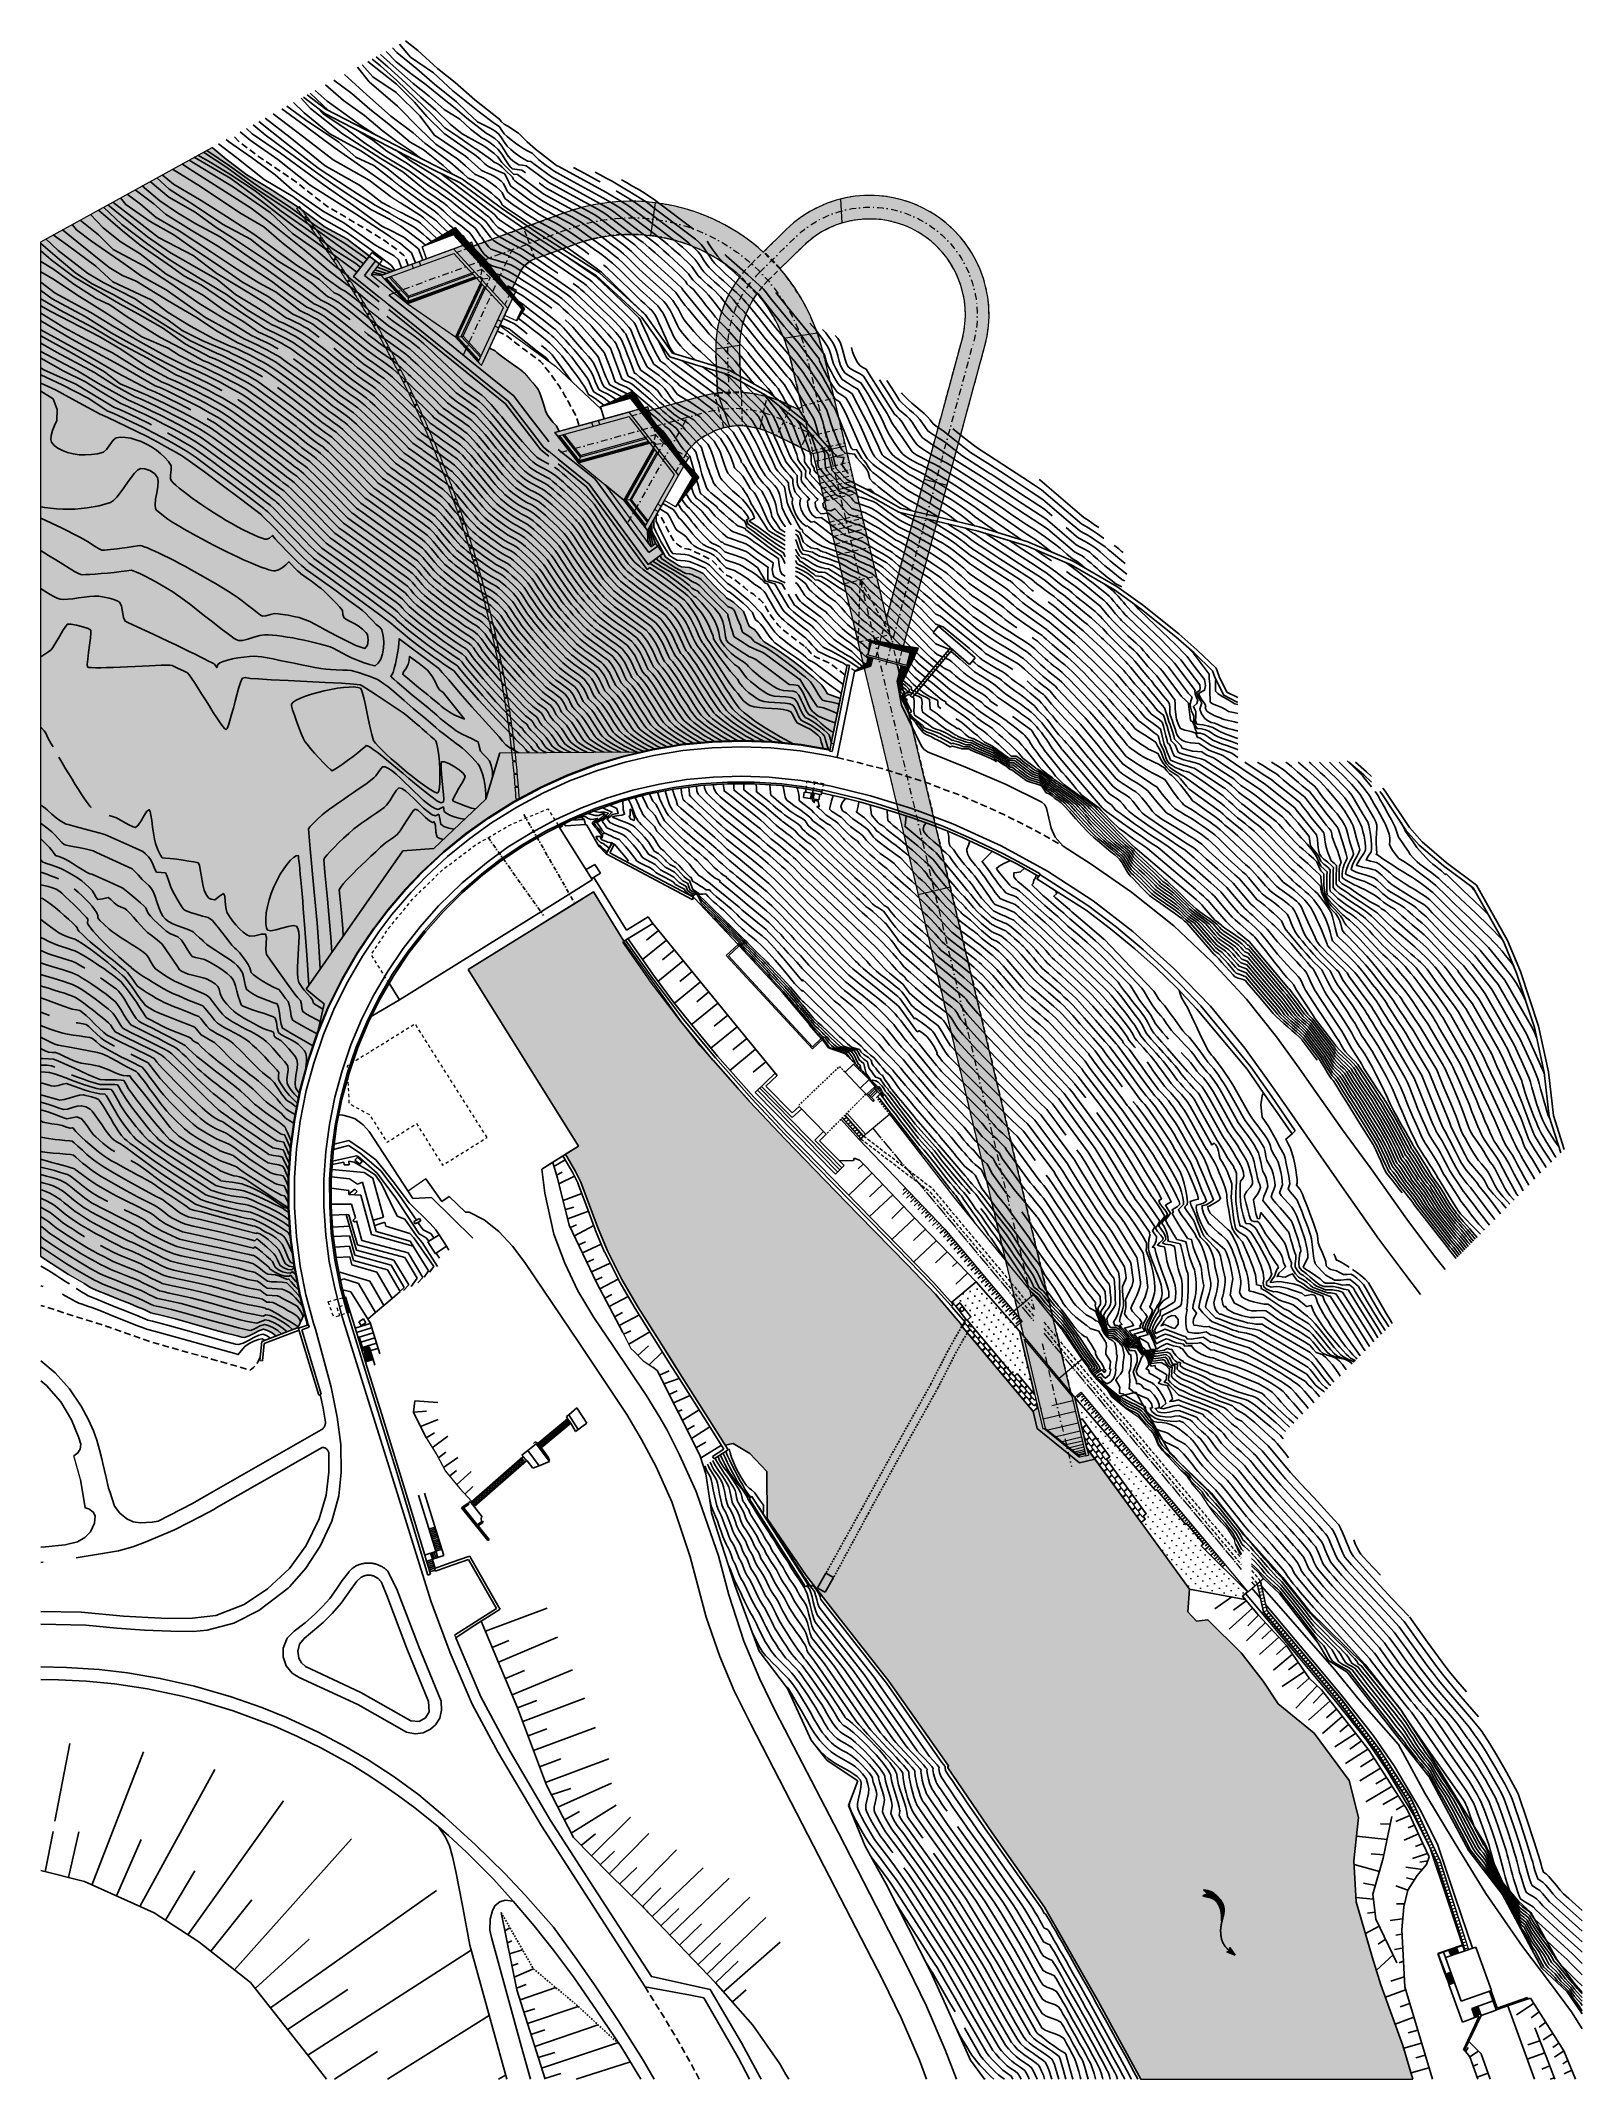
# Model space of a CAD drawing. Header units: millimetres. Extents: x 62300 to 62587, y 108404 to 108915.
# Drawn here: x 62300 to 62587, y 108404 to 108783.5 of the extents above; entities that cross this region are included whole.
import ezdxf

# ---------------------------------------------------------------- set-up
doc = ezdxf.new("R2010")
doc.units = ezdxf.units.MM
for name, pattern in [('ACAD_ISO04W100', [30, 24, -3, 0, -3]), ('DASHDOT', [2.8, 2, -0.25, 0.3, -0.25]), ('DASHED', [2.25, 2, -0.25]), ('DOT', [0.55, 0.3, -0.25]), ('NASCOSTA', [9.525, 6.35, -3.175]), ('TRATTEGGIATA', [0.75, 0.5, -0.25]), ('TRATTEGGIATA2', [0.375, 0.25, -0.125]), ('TRATTOPUNTO2', [0.5, 0.25, -0.125, 0, -0.125])]:
    doc.linetypes.add(name, pattern=pattern)
for name, color, linetype in [('assi', 6, 'TRATTOPUNTO2'), ('Av. Pr.Profi', 7, 'Continuous'), ('Bâti', 7, 'Continuous'), ('CANALISATION', 2, 'Continuous'), ('colore lago', 131, 'Continuous'), ('Couronnement', 7, 'Continuous'), ('curve livello 1m', 2, 'Continuous'), ('curve livello 5m', 7, 'Continuous'), ('curve livello di scavo 1 m', 2, 'Continuous'), ('GéoSEBESélec', 6, 'Continuous'), ('Limite fiume', 6, 'Continuous'), ('LIN010CO', 2, 'Continuous'), ('LIN010TR', 2, 'NASCOSTA'), ('LIN018CO', 6, 'Continuous'), ('LIN018TR', 6, 'NASCOSTA'), ('LIN025CO', 7, 'Continuous'), ('LINCOLO-ROSSO-025', 10, 'Continuous'), ('LINCOLO-ROSSO-070', 30, 'Continuous'), ('pendenze', 2, 'Continuous'), ('Per+Mod Surf', 7, 'Continuous'), ('SCALE', 2, 'Continuous'), ('sezioni', 7, 'Continuous'), ('Strade', 7, 'Continuous'), ('TalusHautBas', 7, 'Continuous'), ('TRATTCOLO-30', 253, 'Continuous'), ('TRATTCOLO-32', 255, 'Continuous'), ('VOIRIE', 7, 'Continuous')]:
    doc.layers.add(name, color=color, linetype=linetype)
doc.layers.add('Colori bordi', color=5, linetype='Continuous', plot=False)
doc.layers.add('no_plot', color=5, linetype='Continuous', plot=False)
pattern_1 = [(314.999887, (171133.5681, 46447.4692), (1.325826087, 0.441939122), [0, -1.25])]

# ---------------------------------------------------------------- blocks, each defined once
blk = doc.blocks.new('CONTORNO')
at = {"layer": 'TRATTCOLO-30'}
h = blk.add_hatch(color=256, dxfattribs=at)
h.dxf.hatch_style = 1
h.paths.add_polyline_path([(-42.73, 84.68), (-42.17, 84.98), (-44.74, 91.66), (-53.11, 89.34), (-53.32, 90.11), (-70.65, 85.3), (-66.25, 79.67), (-52.96, 83.36), (-52.25, 82.46), (-57.77, 72.7), (-53.91, 67.76), (-53.38, 67.07), (-47.59, 77.3), (-45.68, 80.67), (-46.38, 81.06), (-46.31, 81.18, -0.14195)])
at = {"layer": 'Colori bordi', "lineweight": 0, "ltscale": 2}
for p, q in [((-52.77, 122), (-51.9, 128.1)), ((-17.14, 124.32), (-17.42, 128.81)), ((-21.79, 103.85), (-28, 102.86)), ((-36.27, 101.53), (-40.68, 100.83)), ((-40.37, 92.64), (-38.13, 86.46)), ((-22.58, 81.44), (-16.59, 82.87)), ((-1.86, 76.64), (2.38, 75.49)), ((-3, -0.71), (3, 0.71))]:
    blk.add_line(p, q, dxfattribs=at)
at = {"layer": 'Colori bordi', "lineweight": 0, "ltscale": 2, "flags": 128}
for points in [[(26.17, -94.33), (25.45, -93.47), (-6.88, 42.14), (-4.99, 41.62), (-4.91, 41.91), (-5.11, 41.97), (-4.48, 44.28), (-5.97, 44.69), (9.43, 101.47, 0.76503), (-27.56, 123.11), (-31.83, 118.92, 0.278191), (-69.08, 126.14), (-85.83, 120), (-86.11, 120.76), (-102.99, 114.57), (-98.15, 109.31), (-85.2, 114.06), (-84.43, 113.22), (-89.14, 103.05), (-84.31, 97.79), (-77.78, 111.85), (-78.51, 112.19), (-77.18, 115.05, -0.198912), (-74.37, 117.64), (-67.47, 120.16, -0.281645), (-36.07, 114.45, 0.175507), (-40.66, 100.04), (-40.37, 92.64, 0.034114), (-43.47, 92.01), (-53.11, 89.34), (-53.32, 90.11), (-70.65, 85.3), (-66.25, 79.67), (-52.96, 83.36), (-52.25, 82.46), (-57.77, 72.7), (-53.91, 67.76), (-53.38, 67.07), (-47.59, 77.3), (-45.68, 80.67), (-46.38, 81.06), (-46.31, 81.18, -0.14195), (-42.73, 84.68), (-41.6, 85.29, -0.165813), (-34.47, 86.46, -0.072308), (-29.81, 84.97), (-22.58, 81.44), (16.59, -82.87), (15.87, -82.01), (19.27, -96.29), (18.41, -96.98), (19.15, -100.11), (27.05, -106.51), (29.93, -105.82), (28.44, -103.88), (26.17, -94.33)], [(-28.75, 115.78, -0.121281), (-20.71, 100.16), (-8.91, 50.66), (5.18, 102.62, 0.76503), (-24.48, 119.98)], [(-32.97, 111.24, 0.166114), (-36.27, 100.22), (-35.98, 92.82, -0.099876), (-27.1, 90.5), (-25.38, 89.66), (-24.66, 90.19), (-26.7, 98.74, 0.115961)]]:
    blk.add_lwpolyline(points, format="xyb", close=True, dxfattribs=at)
blk = doc.blocks.new('INVISIBLE')
at = {"color": 0}
for p, q in [((-0.0375, 0), (0.0375, 0)), ((0, -0.0375), (0, 0.0375))]:
    blk.add_line(p, q, dxfattribs=at)
at = {"flags": 1}
for tag, p in [('POINTNUMBER', (0, 0)), ('COMMENT', (0, -1.25))]:
    blk.add_attdef(tag, p, '', height=1, dxfattribs=at)
blk = doc.blocks.new('CIRCLE')
at = {"color": 0}
blk.add_circle((0, 0), 0.375, dxfattribs=at)
at = {"flags": 1}
for tag, p in [('POINTNUMBER', (0, 0)), ('COMMENT', (0, -1.25))]:
    blk.add_attdef(tag, p, '', height=1, dxfattribs=at)
blk = doc.blocks.new('*X33')
at = {"color": 0}
for p, q in [((261.019925, 628.17375), (261.019925, 628.17375)), ((261.026275, 628.17375), (261.026275, 628.17375)), ((261.02945, 628.1801), (261.02945, 628.1801)), ((261.032625, 628.17375), (261.032625, 628.17375)), ((261.0358, 628.1801), (261.0358, 628.1801)), ((261.038975, 628.18645), (261.038975, 628.18645)), ((261.038975, 628.17375), (261.038975, 628.17375)), ((261.04215, 628.1801), (261.04215, 628.1801)), ((261.045325, 628.18645), (261.045325, 628.18645)), ((261.045325, 628.17375), (261.045325, 628.17375)), ((261.0485, 628.1928), (261.0485, 628.1928)), ((261.0485, 628.1801), (261.0485, 628.1801)), ((261.051675, 628.19915), (261.051675, 628.19915)), ((261.051675, 628.18645), (261.051675, 628.18645)), ((261.051675, 628.17375), (261.051675, 628.17375)), ((261.05485, 628.1928), (261.05485, 628.1928)), ((261.05485, 628.1801), (261.05485, 628.1801)), ((261.058025, 628.19915), (261.058025, 628.19915)), ((261.058025, 628.18645), (261.058025, 628.18645)), ((261.058025, 628.17375), (261.058025, 628.17375)), ((261.0612, 628.2055), (261.0612, 628.2055)), ((261.0612, 628.1928), (261.0612, 628.1928)), ((261.0612, 628.1801), (261.0612, 628.1801)), ((261.064375, 628.19915), (261.064375, 628.19915)), ((261.064375, 628.18645), (261.064375, 628.18645)), ((261.064375, 628.17375), (261.064375, 628.17375)), ((261.06755, 628.2055), (261.06755, 628.2055)), ((261.06755, 628.1928), (261.06755, 628.1928)), ((261.06755, 628.1801), (261.06755, 628.1801)), ((261.070725, 628.21185), (261.070725, 628.21185)), ((261.070725, 628.19915), (261.070725, 628.19915)), ((261.070725, 628.18645), (261.070725, 628.18645)), ((261.070725, 628.17375), (261.070725, 628.17375)), ((261.0739, 628.2182), (261.0739, 628.2182)), ((261.0739, 628.2055), (261.0739, 628.2055)), ((261.0739, 628.1928), (261.0739, 628.1928)), ((261.0739, 628.1801), (261.0739, 628.1801)), ((261.077075, 628.21185), (261.077075, 628.21185)), ((261.077075, 628.19915), (261.077075, 628.19915)), ((261.077075, 628.18645), (261.077075, 628.18645)), ((261.077075, 628.17375), (261.077075, 628.17375)), ((261.08025, 628.2182), (261.08025, 628.2182)), ((261.08025, 628.2055), (261.08025, 628.2055)), ((261.08025, 628.1928), (261.08025, 628.1928)), ((261.08025, 628.1801), (261.08025, 628.1801)), ((261.083425, 628.22455), (261.083425, 628.22455)), ((261.083425, 628.21185), (261.083425, 628.21185)), ((261.083425, 628.19915), (261.083425, 628.19915)), ((261.083425, 628.18645), (261.083425, 628.18645)), ((261.083425, 628.17375), (261.083425, 628.17375)), ((261.0866, 628.2182), (261.0866, 628.2182)), ((261.0866, 628.2055), (261.0866, 628.2055)), ((261.0866, 628.1928), (261.0866, 628.1928)), ((261.0866, 628.1801), (261.0866, 628.1801)), ((261.089775, 628.22455), (261.089775, 628.22455)), ((261.089775, 628.21185), (261.089775, 628.21185)), ((261.089775, 628.19915), (261.089775, 628.19915)), ((261.089775, 628.18645), (261.089775, 628.18645)), ((261.089775, 628.17375), (261.089775, 628.17375)), ((261.09295, 628.2309), (261.09295, 628.2309)), ((261.09295, 628.2182), (261.09295, 628.2182)), ((261.09295, 628.2055), (261.09295, 628.2055)), ((261.09295, 628.1928), (261.09295, 628.1928)), ((261.09295, 628.1801), (261.09295, 628.1801)), ((261.096125, 628.23725), (261.096125, 628.23725)), ((261.096125, 628.22455), (261.096125, 628.22455)), ((261.096125, 628.21185), (261.096125, 628.21185)), ((261.096125, 628.19915), (261.096125, 628.19915)), ((261.096125, 628.18645), (261.096125, 628.18645)), ((261.0993, 628.2309), (261.0993, 628.2309)), ((261.0993, 628.2182), (261.0993, 628.2182)), ((261.0993, 628.2055), (261.0993, 628.2055)), ((261.0993, 628.1928), (261.0993, 628.1928)), ((261.0993, 628.1801), (261.0993, 628.1801)), ((261.102475, 628.23725), (261.102475, 628.23725)), ((261.102475, 628.22455), (261.102475, 628.22455)), ((261.102475, 628.21185), (261.102475, 628.21185)), ((261.102475, 628.19915), (261.102475, 628.19915)), ((261.102475, 628.18645), (261.102475, 628.18645)), ((261.10565, 628.2436), (261.10565, 628.2436)), ((261.10565, 628.2309), (261.10565, 628.2309)), ((261.10565, 628.2182), (261.10565, 628.2182)), ((261.10565, 628.2055), (261.10565, 628.2055)), ((261.10565, 628.1928), (261.10565, 628.1928)), ((261.10565, 628.1801), (261.10565, 628.1801)), ((261.108825, 628.23725), (261.108825, 628.23725)), ((261.108825, 628.22455), (261.108825, 628.22455)), ((261.108825, 628.21185), (261.108825, 628.21185)), ((261.108825, 628.19915), (261.108825, 628.19915)), ((261.108825, 628.18645), (261.108825, 628.18645)), ((261.112, 628.2436), (261.112, 628.2436)), ((261.112, 628.2309), (261.112, 628.2309)), ((261.112, 628.2182), (261.112, 628.2182)), ((261.112, 628.2055), (261.112, 628.2055)), ((261.112, 628.1928), (261.112, 628.1928)), ((261.115175, 628.24995), (261.115175, 628.24995)), ((261.115175, 628.23725), (261.115175, 628.23725)), ((261.115175, 628.22455), (261.115175, 628.22455)), ((261.115175, 628.21185), (261.115175, 628.21185)), ((261.115175, 628.19915), (261.115175, 628.19915)), ((261.115175, 628.18645), (261.115175, 628.18645)), ((261.11835, 628.2563), (261.11835, 628.2563)), ((261.11835, 628.2436), (261.11835, 628.2436)), ((261.11835, 628.2309), (261.11835, 628.2309)), ((261.11835, 628.2182), (261.11835, 628.2182)), ((261.11835, 628.2055), (261.11835, 628.2055)), ((261.11835, 628.1928), (261.11835, 628.1928)), ((261.121525, 628.24995), (261.121525, 628.24995)), ((261.121525, 628.23725), (261.121525, 628.23725)), ((261.121525, 628.22455), (261.121525, 628.22455)), ((261.121525, 628.21185), (261.121525, 628.21185)), ((261.121525, 628.19915), (261.121525, 628.19915)), ((261.121525, 628.18645), (261.121525, 628.18645)), ((261.1247, 628.2563), (261.1247, 628.2563)), ((261.1247, 628.2436), (261.1247, 628.2436)), ((261.1247, 628.2309), (261.1247, 628.2309)), ((261.1247, 628.2182), (261.1247, 628.2182)), ((261.1247, 628.2055), (261.1247, 628.2055)), ((261.1247, 628.1928), (261.1247, 628.1928)), ((261.127875, 628.26265), (261.127875, 628.26265)), ((261.127875, 628.24995), (261.127875, 628.24995)), ((261.127875, 628.23725), (261.127875, 628.23725)), ((261.127875, 628.22455), (261.127875, 628.22455)), ((261.127875, 628.21185), (261.127875, 628.21185)), ((261.127875, 628.19915), (261.127875, 628.19915)), ((261.13105, 628.2563), (261.13105, 628.2563)), ((261.13105, 628.2436), (261.13105, 628.2436)), ((261.13105, 628.2309), (261.13105, 628.2309)), ((261.13105, 628.2182), (261.13105, 628.2182)), ((261.13105, 628.2055), (261.13105, 628.2055)), ((261.13105, 628.1928), (261.13105, 628.1928)), ((261.134225, 628.26265), (261.134225, 628.26265)), ((261.134225, 628.24995), (261.134225, 628.24995)), ((261.134225, 628.23725), (261.134225, 628.23725)), ((261.134225, 628.22455), (261.134225, 628.22455)), ((261.134225, 628.21185), (261.134225, 628.21185)), ((261.134225, 628.19915), (261.134225, 628.19915)), ((261.1374, 628.269), (261.1374, 628.269)), ((261.1374, 628.2563), (261.1374, 628.2563)), ((261.1374, 628.2436), (261.1374, 628.2436)), ((261.1374, 628.2309), (261.1374, 628.2309)), ((261.1374, 628.2182), (261.1374, 628.2182)), ((261.1374, 628.2055), (261.1374, 628.2055)), ((261.1374, 628.1928), (261.1374, 628.1928)), ((261.140575, 628.26265), (261.140575, 628.26265)), ((261.140575, 628.24995), (261.140575, 628.24995)), ((261.140575, 628.23725), (261.140575, 628.23725)), ((261.140575, 628.22455), (261.140575, 628.22455)), ((261.140575, 628.21185), (261.140575, 628.21185)), ((261.140575, 628.19915), (261.140575, 628.19915)), ((261.14375, 628.269), (261.14375, 628.269)), ((261.14375, 628.2563), (261.14375, 628.2563)), ((261.14375, 628.2436), (261.14375, 628.2436)), ((261.14375, 628.2309), (261.14375, 628.2309)), ((261.14375, 628.2182), (261.14375, 628.2182)), ((261.14375, 628.2055), (261.14375, 628.2055)), ((261.146925, 628.27535), (261.146925, 628.27535)), ((261.146925, 628.26265), (261.146925, 628.26265)), ((261.146925, 628.24995), (261.146925, 628.24995)), ((261.146925, 628.23725), (261.146925, 628.23725)), ((261.146925, 628.22455), (261.146925, 628.22455)), ((261.146925, 628.21185), (261.146925, 628.21185)), ((261.146925, 628.19915), (261.146925, 628.19915)), ((261.1501, 628.2817), (261.1501, 628.2817)), ((261.1501, 628.269), (261.1501, 628.269)), ((261.1501, 628.2563), (261.1501, 628.2563)), ((261.1501, 628.2436), (261.1501, 628.2436)), ((261.1501, 628.2309), (261.1501, 628.2309)), ((261.1501, 628.2182), (261.1501, 628.2182)), ((261.1501, 628.2055), (261.1501, 628.2055)), ((261.153275, 628.27535), (261.153275, 628.27535)), ((261.153275, 628.26265), (261.153275, 628.26265)), ((261.153275, 628.24995), (261.153275, 628.24995)), ((261.153275, 628.23725), (261.153275, 628.23725)), ((261.153275, 628.22455), (261.153275, 628.22455)), ((261.153275, 628.21185), (261.153275, 628.21185)), ((261.153275, 628.19915), (261.153275, 628.19915)), ((261.15645, 628.2817), (261.15645, 628.2817)), ((261.15645, 628.269), (261.15645, 628.269)), ((261.15645, 628.2563), (261.15645, 628.2563)), ((261.15645, 628.2436), (261.15645, 628.2436)), ((261.15645, 628.2309), (261.15645, 628.2309)), ((261.15645, 628.2182), (261.15645, 628.2182)), ((261.15645, 628.2055), (261.15645, 628.2055)), ((261.159625, 628.28805), (261.159625, 628.28805)), ((261.159625, 628.27535), (261.159625, 628.27535)), ((261.159625, 628.26265), (261.159625, 628.26265)), ((261.159625, 628.24995), (261.159625, 628.24995)), ((261.159625, 628.23725), (261.159625, 628.23725)), ((261.159625, 628.22455), (261.159625, 628.22455)), ((261.159625, 628.21185), (261.159625, 628.21185)), ((261.1628, 628.2817), (261.1628, 628.2817)), ((261.1628, 628.269), (261.1628, 628.269)), ((261.1628, 628.2563), (261.1628, 628.2563)), ((261.1628, 628.2436), (261.1628, 628.2436)), ((261.1628, 628.2309), (261.1628, 628.2309)), ((261.1628, 628.2182), (261.1628, 628.2182)), ((261.1628, 628.2055), (261.1628, 628.2055)), ((261.165975, 628.28805), (261.165975, 628.28805)), ((261.165975, 628.27535), (261.165975, 628.27535)), ((261.165975, 628.26265), (261.165975, 628.26265)), ((261.165975, 628.24995), (261.165975, 628.24995)), ((261.165975, 628.23725), (261.165975, 628.23725)), ((261.165975, 628.22455), (261.165975, 628.22455)), ((261.165975, 628.21185), (261.165975, 628.21185)), ((261.16915, 628.2944), (261.16915, 628.2944)), ((261.16915, 628.2817), (261.16915, 628.2817)), ((261.16915, 628.269), (261.16915, 628.269)), ((261.16915, 628.2563), (261.16915, 628.2563)), ((261.16915, 628.2436), (261.16915, 628.2436)), ((261.16915, 628.2309), (261.16915, 628.2309)), ((261.16915, 628.2182), (261.16915, 628.2182)), ((261.16915, 628.2055), (261.16915, 628.2055)), ((261.172325, 628.28805), (261.172325, 628.28805)), ((261.172325, 628.27535), (261.172325, 628.27535)), ((261.172325, 628.26265), (261.172325, 628.26265)), ((261.172325, 628.24995), (261.172325, 628.24995)), ((261.172325, 628.23725), (261.172325, 628.23725)), ((261.172325, 628.22455), (261.172325, 628.22455)), ((261.172325, 628.21185), (261.172325, 628.21185)), ((261.1755, 628.2944), (261.1755, 628.2944)), ((261.1755, 628.2817), (261.1755, 628.2817)), ((261.1755, 628.269), (261.1755, 628.269)), ((261.1755, 628.2563), (261.1755, 628.2563)), ((261.1755, 628.2436), (261.1755, 628.2436)), ((261.1755, 628.2309), (261.1755, 628.2309)), ((261.1755, 628.2182), (261.1755, 628.2182)), ((261.178675, 628.30075), (261.178675, 628.30075)), ((261.178675, 628.28805), (261.178675, 628.28805)), ((261.178675, 628.27535), (261.178675, 628.27535)), ((261.178675, 628.26265), (261.178675, 628.26265)), ((261.178675, 628.24995), (261.178675, 628.24995)), ((261.178675, 628.23725), (261.178675, 628.23725)), ((261.178675, 628.22455), (261.178675, 628.22455)), ((261.178675, 628.21185), (261.178675, 628.21185)), ((261.18185, 628.3071), (261.18185, 628.3071)), ((261.18185, 628.2944), (261.18185, 628.2944)), ((261.18185, 628.2817), (261.18185, 628.2817)), ((261.18185, 628.269), (261.18185, 628.269)), ((261.18185, 628.2563), (261.18185, 628.2563)), ((261.18185, 628.2436), (261.18185, 628.2436)), ((261.18185, 628.2309), (261.18185, 628.2309)), ((261.18185, 628.2182), (261.18185, 628.2182)), ((261.185025, 628.30075), (261.185025, 628.30075)), ((261.185025, 628.28805), (261.185025, 628.28805)), ((261.185025, 628.27535), (261.185025, 628.27535)), ((261.185025, 628.26265), (261.185025, 628.26265)), ((261.185025, 628.24995), (261.185025, 628.24995)), ((261.185025, 628.23725), (261.185025, 628.23725)), ((261.185025, 628.22455), (261.185025, 628.22455)), ((261.185025, 628.21185), (261.185025, 628.21185)), ((261.1882, 628.3071), (261.1882, 628.3071)), ((261.1882, 628.2944), (261.1882, 628.2944)), ((261.1882, 628.2817), (261.1882, 628.2817)), ((261.1882, 628.269), (261.1882, 628.269)), ((261.1882, 628.2563), (261.1882, 628.2563)), ((261.1882, 628.2436), (261.1882, 628.2436)), ((261.1882, 628.2309), (261.1882, 628.2309)), ((261.1882, 628.2182), (261.1882, 628.2182)), ((261.191375, 628.31345), (261.191375, 628.31345)), ((261.191375, 628.30075), (261.191375, 628.30075)), ((261.191375, 628.28805), (261.191375, 628.28805)), ((261.191375, 628.27535), (261.191375, 628.27535)), ((261.191375, 628.26265), (261.191375, 628.26265)), ((261.191375, 628.24995), (261.191375, 628.24995)), ((261.191375, 628.23725), (261.191375, 628.23725)), ((261.191375, 628.22455), (261.191375, 628.22455)), ((261.19455, 628.3071), (261.19455, 628.3071)), ((261.19455, 628.2944), (261.19455, 628.2944)), ((261.19455, 628.2817), (261.19455, 628.2817)), ((261.19455, 628.269), (261.19455, 628.269)), ((261.19455, 628.2563), (261.19455, 628.2563)), ((261.19455, 628.2436), (261.19455, 628.2436)), ((261.19455, 628.2309), (261.19455, 628.2309)), ((261.19455, 628.2182), (261.19455, 628.2182)), ((261.197725, 628.31345), (261.197725, 628.31345)), ((261.197725, 628.30075), (261.197725, 628.30075)), ((261.197725, 628.28805), (261.197725, 628.28805)), ((261.197725, 628.27535), (261.197725, 628.27535)), ((261.197725, 628.26265), (261.197725, 628.26265)), ((261.197725, 628.24995), (261.197725, 628.24995)), ((261.197725, 628.23725), (261.197725, 628.23725)), ((261.197725, 628.22455), (261.197725, 628.22455)), ((261.2009, 628.3198), (261.2009, 628.3198)), ((261.2009, 628.3071), (261.2009, 628.3071)), ((261.2009, 628.2944), (261.2009, 628.2944)), ((261.2009, 628.2817), (261.2009, 628.2817)), ((261.2009, 628.269), (261.2009, 628.269)), ((261.2009, 628.2563), (261.2009, 628.2563)), ((261.2009, 628.2436), (261.2009, 628.2436)), ((261.2009, 628.2309), (261.2009, 628.2309)), ((261.204075, 628.31345), (261.204075, 628.31345)), ((261.204075, 628.30075), (261.204075, 628.30075)), ((261.204075, 628.28805), (261.204075, 628.28805)), ((261.204075, 628.27535), (261.204075, 628.27535)), ((261.204075, 628.26265), (261.204075, 628.26265)), ((261.204075, 628.24995), (261.204075, 628.24995)), ((261.204075, 628.23725), (261.204075, 628.23725)), ((261.204075, 628.22455), (261.204075, 628.22455)), ((261.20725, 628.3198), (261.20725, 628.3198)), ((261.20725, 628.3071), (261.20725, 628.3071)), ((261.20725, 628.2944), (261.20725, 628.2944)), ((261.20725, 628.2817), (261.20725, 628.2817)), ((261.20725, 628.269), (261.20725, 628.269)), ((261.20725, 628.2563), (261.20725, 628.2563)), ((261.20725, 628.2436), (261.20725, 628.2436)), ((261.20725, 628.2309), (261.20725, 628.2309)), ((261.210425, 628.32615), (261.210425, 628.32615)), ((261.210425, 628.31345), (261.210425, 628.31345)), ((261.210425, 628.30075), (261.210425, 628.30075)), ((261.210425, 628.28805), (261.210425, 628.28805)), ((261.210425, 628.27535), (261.210425, 628.27535)), ((261.210425, 628.26265), (261.210425, 628.26265)), ((261.210425, 628.24995), (261.210425, 628.24995)), ((261.210425, 628.23725), (261.210425, 628.23725)), ((261.210425, 628.22455), (261.210425, 628.22455)), ((261.2136, 628.3325), (261.2136, 628.3325)), ((261.2136, 628.3198), (261.2136, 628.3198)), ((261.2136, 628.3071), (261.2136, 628.3071)), ((261.2136, 628.2944), (261.2136, 628.2944)), ((261.2136, 628.2817), (261.2136, 628.2817)), ((261.2136, 628.269), (261.2136, 628.269)), ((261.2136, 628.2563), (261.2136, 628.2563)), ((261.2136, 628.2436), (261.2136, 628.2436)), ((261.2136, 628.2309), (261.2136, 628.2309)), ((261.216775, 628.32615), (261.216775, 628.32615)), ((261.216775, 628.31345), (261.216775, 628.31345)), ((261.216775, 628.30075), (261.216775, 628.30075)), ((261.216775, 628.28805), (261.216775, 628.28805)), ((261.216775, 628.27535), (261.216775, 628.27535)), ((261.216775, 628.26265), (261.216775, 628.26265)), ((261.216775, 628.24995), (261.216775, 628.24995)), ((261.216775, 628.23725), (261.216775, 628.23725)), ((261.21995, 628.3325), (261.21995, 628.3325)), ((261.21995, 628.3198), (261.21995, 628.3198)), ((261.21995, 628.3071), (261.21995, 628.3071)), ((261.21995, 628.2944), (261.21995, 628.2944)), ((261.21995, 628.2817), (261.21995, 628.2817)), ((261.21995, 628.269), (261.21995, 628.269)), ((261.21995, 628.2563), (261.21995, 628.2563)), ((261.21995, 628.2436), (261.21995, 628.2436)), ((261.21995, 628.2309), (261.21995, 628.2309)), ((261.223125, 628.33885), (261.223125, 628.33885)), ((261.223125, 628.32615), (261.223125, 628.32615)), ((261.223125, 628.31345), (261.223125, 628.31345)), ((261.223125, 628.30075), (261.223125, 628.30075)), ((261.223125, 628.28805), (261.223125, 628.28805)), ((261.223125, 628.27535), (261.223125, 628.27535)), ((261.223125, 628.26265), (261.223125, 628.26265)), ((261.223125, 628.24995), (261.223125, 628.24995)), ((261.223125, 628.23725), (261.223125, 628.23725)), ((261.2263, 628.3325), (261.2263, 628.3325)), ((261.2263, 628.3198), (261.2263, 628.3198)), ((261.2263, 628.3071), (261.2263, 628.3071)), ((261.2263, 628.2944), (261.2263, 628.2944)), ((261.2263, 628.2817), (261.2263, 628.2817)), ((261.2263, 628.269), (261.2263, 628.269)), ((261.2263, 628.2563), (261.2263, 628.2563)), ((261.2263, 628.2436), (261.2263, 628.2436)), ((261.2263, 628.2309), (261.2263, 628.2309)), ((261.229475, 628.33885), (261.229475, 628.33885)), ((261.229475, 628.32615), (261.229475, 628.32615)), ((261.229475, 628.31345), (261.229475, 628.31345)), ((261.229475, 628.30075), (261.229475, 628.30075)), ((261.229475, 628.28805), (261.229475, 628.28805)), ((261.229475, 628.27535), (261.229475, 628.27535)), ((261.229475, 628.26265), (261.229475, 628.26265)), ((261.229475, 628.24995), (261.229475, 628.24995)), ((261.229475, 628.23725), (261.229475, 628.23725)), ((261.23265, 628.3452), (261.23265, 628.3452)), ((261.23265, 628.3325), (261.23265, 628.3325)), ((261.23265, 628.3198), (261.23265, 628.3198)), ((261.23265, 628.3071), (261.23265, 628.3071)), ((261.23265, 628.2944), (261.23265, 628.2944)), ((261.23265, 628.2817), (261.23265, 628.2817)), ((261.23265, 628.269), (261.23265, 628.269)), ((261.23265, 628.2563), (261.23265, 628.2563)), ((261.23265, 628.2436), (261.23265, 628.2436)), ((261.235825, 628.33885), (261.235825, 628.33885)), ((261.235825, 628.32615), (261.235825, 628.32615)), ((261.235825, 628.31345), (261.235825, 628.31345)), ((261.235825, 628.30075), (261.235825, 628.30075)), ((261.235825, 628.28805), (261.235825, 628.28805)), ((261.235825, 628.27535), (261.235825, 628.27535)), ((261.235825, 628.26265), (261.235825, 628.26265)), ((261.235825, 628.24995), (261.235825, 628.24995)), ((261.235825, 628.23725), (261.235825, 628.23725)), ((261.239, 628.3452), (261.239, 628.3452)), ((261.239, 628.3325), (261.239, 628.3325)), ((261.239, 628.3198), (261.239, 628.3198)), ((261.239, 628.3071), (261.239, 628.3071)), ((261.239, 628.2944), (261.239, 628.2944)), ((261.239, 628.2817), (261.239, 628.2817)), ((261.239, 628.269), (261.239, 628.269)), ((261.239, 628.2563), (261.239, 628.2563)), ((261.239, 628.2436), (261.239, 628.2436)), ((261.242175, 628.35155), (261.242175, 628.35155)), ((261.242175, 628.33885), (261.242175, 628.33885)), ((261.242175, 628.32615), (261.242175, 628.32615)), ((261.242175, 628.31345), (261.242175, 628.31345)), ((261.242175, 628.30075), (261.242175, 628.30075)), ((261.242175, 628.28805), (261.242175, 628.28805)), ((261.242175, 628.27535), (261.242175, 628.27535)), ((261.242175, 628.26265), (261.242175, 628.26265)), ((261.242175, 628.24995), (261.242175, 628.24995)), ((261.242175, 628.23725), (261.242175, 628.23725)), ((261.24535, 628.3579), (261.24535, 628.3579)), ((261.24535, 628.3452), (261.24535, 628.3452)), ((261.24535, 628.3325), (261.24535, 628.3325)), ((261.24535, 628.3198), (261.24535, 628.3198)), ((261.24535, 628.3071), (261.24535, 628.3071)), ((261.24535, 628.2944), (261.24535, 628.2944)), ((261.24535, 628.2817), (261.24535, 628.2817)), ((261.24535, 628.269), (261.24535, 628.269)), ((261.24535, 628.2563), (261.24535, 628.2563)), ((261.24535, 628.2436), (261.24535, 628.2436)), ((261.248525, 628.35155), (261.248525, 628.35155)), ((261.248525, 628.33885), (261.248525, 628.33885)), ((261.248525, 628.32615), (261.248525, 628.32615)), ((261.248525, 628.31345), (261.248525, 628.31345)), ((261.248525, 628.30075), (261.248525, 628.30075)), ((261.248525, 628.28805), (261.248525, 628.28805)), ((261.248525, 628.27535), (261.248525, 628.27535)), ((261.248525, 628.26265), (261.248525, 628.26265)), ((261.248525, 628.24995), (261.248525, 628.24995)), ((261.2517, 628.3579), (261.2517, 628.3579)), ((261.2517, 628.3452), (261.2517, 628.3452)), ((261.2517, 628.3325), (261.2517, 628.3325)), ((261.2517, 628.3198), (261.2517, 628.3198)), ((261.2517, 628.3071), (261.2517, 628.3071)), ((261.2517, 628.2944), (261.2517, 628.2944)), ((261.2517, 628.2817), (261.2517, 628.2817)), ((261.2517, 628.269), (261.2517, 628.269)), ((261.2517, 628.2563), (261.2517, 628.2563)), ((261.2517, 628.2436), (261.2517, 628.2436)), ((261.254875, 628.36425), (261.254875, 628.36425)), ((261.254875, 628.35155), (261.254875, 628.35155)), ((261.254875, 628.33885), (261.254875, 628.33885)), ((261.254875, 628.32615), (261.254875, 628.32615)), ((261.254875, 628.31345), (261.254875, 628.31345)), ((261.254875, 628.30075), (261.254875, 628.30075)), ((261.254875, 628.28805), (261.254875, 628.28805)), ((261.254875, 628.27535), (261.254875, 628.27535)), ((261.254875, 628.26265), (261.254875, 628.26265)), ((261.254875, 628.24995), (261.254875, 628.24995)), ((261.25805, 628.3579), (261.25805, 628.3579)), ((261.25805, 628.3452), (261.25805, 628.3452)), ((261.25805, 628.3325), (261.25805, 628.3325)), ((261.25805, 628.3198), (261.25805, 628.3198)), ((261.25805, 628.3071), (261.25805, 628.3071)), ((261.25805, 628.2944), (261.25805, 628.2944)), ((261.25805, 628.2817), (261.25805, 628.2817)), ((261.25805, 628.269), (261.25805, 628.269)), ((261.25805, 628.2563), (261.25805, 628.2563)), ((261.25805, 628.2436), (261.25805, 628.2436)), ((261.261225, 628.36425), (261.261225, 628.36425)), ((261.261225, 628.35155), (261.261225, 628.35155)), ((261.261225, 628.33885), (261.261225, 628.33885)), ((261.261225, 628.32615), (261.261225, 628.32615)), ((261.261225, 628.31345), (261.261225, 628.31345)), ((261.261225, 628.30075), (261.261225, 628.30075)), ((261.261225, 628.28805), (261.261225, 628.28805)), ((261.261225, 628.27535), (261.261225, 628.27535)), ((261.261225, 628.26265), (261.261225, 628.26265)), ((261.261225, 628.24995), (261.261225, 628.24995)), ((261.2644, 628.3706), (261.2644, 628.3706)), ((261.2644, 628.3579), (261.2644, 628.3579)), ((261.2644, 628.3452), (261.2644, 628.3452)), ((261.2644, 628.3325), (261.2644, 628.3325)), ((261.2644, 628.3198), (261.2644, 628.3198)), ((261.2644, 628.3071), (261.2644, 628.3071)), ((261.2644, 628.2944), (261.2644, 628.2944)), ((261.2644, 628.2817), (261.2644, 628.2817)), ((261.2644, 628.269), (261.2644, 628.269)), ((261.2644, 628.2563), (261.2644, 628.2563)), ((261.267575, 628.36425), (261.267575, 628.36425)), ((261.267575, 628.35155), (261.267575, 628.35155)), ((261.267575, 628.33885), (261.267575, 628.33885)), ((261.267575, 628.32615), (261.267575, 628.32615)), ((261.267575, 628.31345), (261.267575, 628.31345)), ((261.267575, 628.30075), (261.267575, 628.30075)), ((261.267575, 628.28805), (261.267575, 628.28805)), ((261.267575, 628.27535), (261.267575, 628.27535)), ((261.267575, 628.26265), (261.267575, 628.26265)), ((261.267575, 628.24995), (261.267575, 628.24995)), ((261.27075, 628.3706), (261.27075, 628.3706)), ((261.27075, 628.3579), (261.27075, 628.3579)), ((261.27075, 628.3452), (261.27075, 628.3452)), ((261.27075, 628.3325), (261.27075, 628.3325)), ((261.27075, 628.3198), (261.27075, 628.3198)), ((261.27075, 628.3071), (261.27075, 628.3071)), ((261.27075, 628.2944), (261.27075, 628.2944)), ((261.27075, 628.2817), (261.27075, 628.2817)), ((261.27075, 628.269), (261.27075, 628.269)), ((261.27075, 628.2563), (261.27075, 628.2563)), ((261.273925, 628.37695), (261.273925, 628.37695)), ((261.273925, 628.36425), (261.273925, 628.36425)), ((261.273925, 628.35155), (261.273925, 628.35155)), ((261.273925, 628.33885), (261.273925, 628.33885)), ((261.273925, 628.32615), (261.273925, 628.32615)), ((261.273925, 628.31345), (261.273925, 628.31345)), ((261.273925, 628.30075), (261.273925, 628.30075)), ((261.273925, 628.28805), (261.273925, 628.28805)), ((261.273925, 628.27535), (261.273925, 628.27535)), ((261.273925, 628.26265), (261.273925, 628.26265)), ((261.273925, 628.24995), (261.273925, 628.24995)), ((261.2771, 628.3706), (261.2771, 628.3706)), ((261.2771, 628.3579), (261.2771, 628.3579)), ((261.2771, 628.3452), (261.2771, 628.3452)), ((261.2771, 628.3325), (261.2771, 628.3325)), ((261.2771, 628.3198), (261.2771, 628.3198)), ((261.2771, 628.3071), (261.2771, 628.3071)), ((261.2771, 628.2944), (261.2771, 628.2944)), ((261.2771, 628.2817), (261.2771, 628.2817)), ((261.2771, 628.269), (261.2771, 628.269)), ((261.2771, 628.2563), (261.2771, 628.2563)), ((261.280275, 628.37695), (261.280275, 628.37695)), ((261.280275, 628.36425), (261.280275, 628.36425)), ((261.280275, 628.35155), (261.280275, 628.35155)), ((261.280275, 628.33885), (261.280275, 628.33885)), ((261.280275, 628.32615), (261.280275, 628.32615)), ((261.280275, 628.31345), (261.280275, 628.31345)), ((261.280275, 628.30075), (261.280275, 628.30075)), ((261.280275, 628.28805), (261.280275, 628.28805)), ((261.280275, 628.27535), (261.280275, 628.27535)), ((261.280275, 628.26265), (261.280275, 628.26265)), ((261.280275, 628.24995), (261.280275, 628.24995)), ((261.28345, 628.3833), (261.28345, 628.3833)), ((261.28345, 628.3706), (261.28345, 628.3706)), ((261.28345, 628.3579), (261.28345, 628.3579)), ((261.28345, 628.3452), (261.28345, 628.3452)), ((261.28345, 628.3325), (261.28345, 628.3325)), ((261.28345, 628.3198), (261.28345, 628.3198)), ((261.28345, 628.3071), (261.28345, 628.3071)), ((261.28345, 628.2944), (261.28345, 628.2944)), ((261.28345, 628.2817), (261.28345, 628.2817)), ((261.28345, 628.269), (261.28345, 628.269)), ((261.28345, 628.2563), (261.28345, 628.2563)), ((261.286625, 628.37695), (261.286625, 628.37695)), ((261.286625, 628.36425), (261.286625, 628.36425)), ((261.286625, 628.35155), (261.286625, 628.35155)), ((261.286625, 628.33885), (261.286625, 628.33885)), ((261.286625, 628.32615), (261.286625, 628.32615)), ((261.286625, 628.31345), (261.286625, 628.31345)), ((261.286625, 628.30075), (261.286625, 628.30075)), ((261.286625, 628.28805), (261.286625, 628.28805)), ((261.286625, 628.27535), (261.286625, 628.27535)), ((261.286625, 628.26265), (261.286625, 628.26265)), ((261.2898, 628.3833), (261.2898, 628.3833)), ((261.2898, 628.3706), (261.2898, 628.3706)), ((261.2898, 628.3579), (261.2898, 628.3579)), ((261.2898, 628.3452), (261.2898, 628.3452)), ((261.2898, 628.3325), (261.2898, 628.3325)), ((261.2898, 628.3198), (261.2898, 628.3198)), ((261.2898, 628.3071), (261.2898, 628.3071)), ((261.2898, 628.2944), (261.2898, 628.2944)), ((261.2898, 628.2817), (261.2898, 628.2817)), ((261.2898, 628.269), (261.2898, 628.269)), ((261.2898, 628.2563), (261.2898, 628.2563)), ((261.292975, 628.38965), (261.292975, 628.38965)), ((261.292975, 628.37695), (261.292975, 628.37695)), ((261.292975, 628.36425), (261.292975, 628.36425)), ((261.292975, 628.35155), (261.292975, 628.35155)), ((261.292975, 628.33885), (261.292975, 628.33885)), ((261.292975, 628.32615), (261.292975, 628.32615)), ((261.292975, 628.31345), (261.292975, 628.31345)), ((261.292975, 628.30075), (261.292975, 628.30075)), ((261.292975, 628.28805), (261.292975, 628.28805)), ((261.292975, 628.27535), (261.292975, 628.27535)), ((261.292975, 628.26265), (261.292975, 628.26265)), ((261.29615, 628.3833), (261.29615, 628.3833)), ((261.29615, 628.3706), (261.29615, 628.3706)), ((261.29615, 628.3579), (261.29615, 628.3579)), ((261.29615, 628.3452), (261.29615, 628.3452)), ((261.29615, 628.3325), (261.29615, 628.3325)), ((261.29615, 628.3198), (261.29615, 628.3198)), ((261.29615, 628.3071), (261.29615, 628.3071)), ((261.29615, 628.2944), (261.29615, 628.2944)), ((261.29615, 628.2817), (261.29615, 628.2817)), ((261.29615, 628.269), (261.29615, 628.269)), ((261.29615, 628.2563), (261.29615, 628.2563)), ((261.299325, 628.38965), (261.299325, 628.38965)), ((261.299325, 628.37695), (261.299325, 628.37695)), ((261.299325, 628.36425), (261.299325, 628.36425)), ((261.299325, 628.35155), (261.299325, 628.35155)), ((261.299325, 628.33885), (261.299325, 628.33885)), ((261.299325, 628.32615), (261.299325, 628.32615)), ((261.299325, 628.31345), (261.299325, 628.31345)), ((261.299325, 628.30075), (261.299325, 628.30075)), ((261.299325, 628.28805), (261.299325, 628.28805)), ((261.299325, 628.27535), (261.299325, 628.27535)), ((261.299325, 628.26265), (261.299325, 628.26265)), ((261.3025, 628.396), (261.3025, 628.396)), ((261.3025, 628.3833), (261.3025, 628.3833)), ((261.3025, 628.3706), (261.3025, 628.3706)), ((261.3025, 628.3579), (261.3025, 628.3579)), ((261.3025, 628.3452), (261.3025, 628.3452)), ((261.3025, 628.3325), (261.3025, 628.3325)), ((261.3025, 628.3198), (261.3025, 628.3198)), ((261.3025, 628.3071), (261.3025, 628.3071)), ((261.3025, 628.2944), (261.3025, 628.2944)), ((261.3025, 628.2817), (261.3025, 628.2817)), ((261.3025, 628.269), (261.3025, 628.269)), ((261.305675, 628.38965), (261.305675, 628.38965)), ((261.305675, 628.37695), (261.305675, 628.37695)), ((261.305675, 628.36425), (261.305675, 628.36425)), ((261.305675, 628.35155), (261.305675, 628.35155)), ((261.305675, 628.33885), (261.305675, 628.33885)), ((261.305675, 628.32615), (261.305675, 628.32615)), ((261.305675, 628.31345), (261.305675, 628.31345)), ((261.305675, 628.30075), (261.305675, 628.30075)), ((261.305675, 628.28805), (261.305675, 628.28805)), ((261.305675, 628.27535), (261.305675, 628.27535)), ((261.305675, 628.26265), (261.305675, 628.26265)), ((261.30885, 628.396), (261.30885, 628.396)), ((261.30885, 628.3833), (261.30885, 628.3833)), ((261.30885, 628.3706), (261.30885, 628.3706)), ((261.30885, 628.3579), (261.30885, 628.3579)), ((261.30885, 628.3452), (261.30885, 628.3452)), ((261.30885, 628.3325), (261.30885, 628.3325)), ((261.30885, 628.3198), (261.30885, 628.3198)), ((261.30885, 628.3071), (261.30885, 628.3071)), ((261.30885, 628.2944), (261.30885, 628.2944)), ((261.30885, 628.2817), (261.30885, 628.2817)), ((261.30885, 628.269), (261.30885, 628.269)), ((261.312025, 628.40235), (261.312025, 628.40235)), ((261.312025, 628.38965), (261.312025, 628.38965)), ((261.312025, 628.37695), (261.312025, 628.37695)), ((261.312025, 628.36425), (261.312025, 628.36425)), ((261.312025, 628.35155), (261.312025, 628.35155)), ((261.312025, 628.33885), (261.312025, 628.33885)), ((261.312025, 628.32615), (261.312025, 628.32615)), ((261.312025, 628.31345), (261.312025, 628.31345)), ((261.312025, 628.30075), (261.312025, 628.30075)), ((261.312025, 628.28805), (261.312025, 628.28805)), ((261.312025, 628.27535), (261.312025, 628.27535)), ((261.312025, 628.26265), (261.312025, 628.26265)), ((261.3152, 628.396), (261.3152, 628.396)), ((261.3152, 628.3833), (261.3152, 628.3833)), ((261.3152, 628.3706), (261.3152, 628.3706)), ((261.3152, 628.3579), (261.3152, 628.3579)), ((261.3152, 628.3452), (261.3152, 628.3452)), ((261.3152, 628.3325), (261.3152, 628.3325)), ((261.3152, 628.3198), (261.3152, 628.3198)), ((261.3152, 628.3071), (261.3152, 628.3071)), ((261.3152, 628.2944), (261.3152, 628.2944)), ((261.3152, 628.2817), (261.3152, 628.2817)), ((261.3152, 628.269), (261.3152, 628.269)), ((261.318375, 628.40235), (261.318375, 628.40235)), ((261.318375, 628.38965), (261.318375, 628.38965)), ((261.318375, 628.37695), (261.318375, 628.37695)), ((261.318375, 628.36425), (261.318375, 628.36425)), ((261.318375, 628.35155), (261.318375, 628.35155)), ((261.318375, 628.33885), (261.318375, 628.33885)), ((261.318375, 628.32615), (261.318375, 628.32615)), ((261.318375, 628.31345), (261.318375, 628.31345)), ((261.318375, 628.30075), (261.318375, 628.30075)), ((261.318375, 628.28805), (261.318375, 628.28805)), ((261.318375, 628.27535), (261.318375, 628.27535)), ((261.32155, 628.4087), (261.32155, 628.4087)), ((261.32155, 628.396), (261.32155, 628.396)), ((261.32155, 628.3833), (261.32155, 628.3833)), ((261.32155, 628.3706), (261.32155, 628.3706)), ((261.32155, 628.3579), (261.32155, 628.3579)), ((261.32155, 628.3452), (261.32155, 628.3452)), ((261.32155, 628.3325), (261.32155, 628.3325)), ((261.32155, 628.3198), (261.32155, 628.3198)), ((261.32155, 628.3071), (261.32155, 628.3071)), ((261.32155, 628.2944), (261.32155, 628.2944)), ((261.32155, 628.2817), (261.32155, 628.2817)), ((261.32155, 628.269), (261.32155, 628.269)), ((261.324725, 628.40235), (261.324725, 628.40235)), ((261.324725, 628.38965), (261.324725, 628.38965)), ((261.324725, 628.37695), (261.324725, 628.37695)), ((261.324725, 628.36425), (261.324725, 628.36425)), ((261.324725, 628.35155), (261.324725, 628.35155)), ((261.324725, 628.33885), (261.324725, 628.33885)), ((261.324725, 628.32615), (261.324725, 628.32615)), ((261.324725, 628.31345), (261.324725, 628.31345)), ((261.324725, 628.30075), (261.324725, 628.30075)), ((261.324725, 628.28805), (261.324725, 628.28805)), ((261.324725, 628.27535), (261.324725, 628.27535)), ((261.3279, 628.4087), (261.3279, 628.4087)), ((261.3279, 628.396), (261.3279, 628.396)), ((261.3279, 628.3833), (261.3279, 628.3833)), ((261.3279, 628.3706), (261.3279, 628.3706)), ((261.3279, 628.3579), (261.3279, 628.3579)), ((261.3279, 628.3452), (261.3279, 628.3452)), ((261.3279, 628.3325), (261.3279, 628.3325)), ((261.3279, 628.3198), (261.3279, 628.3198)), ((261.3279, 628.3071), (261.3279, 628.3071)), ((261.3279, 628.2944), (261.3279, 628.2944)), ((261.3279, 628.2817), (261.3279, 628.2817)), ((261.3279, 628.269), (261.3279, 628.269)), ((261.331075, 628.41505), (261.331075, 628.41505)), ((261.331075, 628.40235), (261.331075, 628.40235)), ((261.331075, 628.38965), (261.331075, 628.38965)), ((261.331075, 628.37695), (261.331075, 628.37695)), ((261.331075, 628.36425), (261.331075, 628.36425)), ((261.331075, 628.35155), (261.331075, 628.35155)), ((261.331075, 628.33885), (261.331075, 628.33885)), ((261.331075, 628.32615), (261.331075, 628.32615)), ((261.331075, 628.31345), (261.331075, 628.31345)), ((261.331075, 628.30075), (261.331075, 628.30075)), ((261.331075, 628.28805), (261.331075, 628.28805)), ((261.331075, 628.27535), (261.331075, 628.27535)), ((261.33425, 628.4087), (261.33425, 628.4087)), ((261.33425, 628.396), (261.33425, 628.396)), ((261.33425, 628.3833), (261.33425, 628.3833)), ((261.33425, 628.3706), (261.33425, 628.3706)), ((261.33425, 628.3579), (261.33425, 628.3579)), ((261.33425, 628.3452), (261.33425, 628.3452)), ((261.33425, 628.3325), (261.33425, 628.3325)), ((261.33425, 628.3198), (261.33425, 628.3198)), ((261.33425, 628.3071), (261.33425, 628.3071)), ((261.33425, 628.2944), (261.33425, 628.2944)), ((261.33425, 628.2817), (261.33425, 628.2817)), ((261.337425, 628.41505), (261.337425, 628.41505)), ((261.337425, 628.40235), (261.337425, 628.40235)), ((261.337425, 628.38965), (261.337425, 628.38965)), ((261.337425, 628.37695), (261.337425, 628.37695)), ((261.337425, 628.36425), (261.337425, 628.36425)), ((261.337425, 628.35155), (261.337425, 628.35155)), ((261.337425, 628.33885), (261.337425, 628.33885)), ((261.337425, 628.32615), (261.337425, 628.32615)), ((261.337425, 628.31345), (261.337425, 628.31345)), ((261.337425, 628.30075), (261.337425, 628.30075)), ((261.337425, 628.28805), (261.337425, 628.28805)), ((261.337425, 628.27535), (261.337425, 628.27535)), ((261.3406, 628.4214), (261.3406, 628.4214)), ((261.3406, 628.4087), (261.3406, 628.4087)), ((261.3406, 628.396), (261.3406, 628.396)), ((261.3406, 628.3833), (261.3406, 628.3833)), ((261.3406, 628.3706), (261.3406, 628.3706)), ((261.3406, 628.3579), (261.3406, 628.3579)), ((261.3406, 628.3452), (261.3406, 628.3452)), ((261.3406, 628.3325), (261.3406, 628.3325)), ((261.3406, 628.3198), (261.3406, 628.3198)), ((261.3406, 628.3071), (261.3406, 628.3071)), ((261.3406, 628.2944), (261.3406, 628.2944)), ((261.3406, 628.2817), (261.3406, 628.2817)), ((261.343775, 628.41505), (261.343775, 628.41505)), ((261.343775, 628.40235), (261.343775, 628.40235)), ((261.343775, 628.38965), (261.343775, 628.38965)), ((261.343775, 628.37695), (261.343775, 628.37695)), ((261.343775, 628.36425), (261.343775, 628.36425)), ((261.343775, 628.35155), (261.343775, 628.35155)), ((261.343775, 628.33885), (261.343775, 628.33885)), ((261.343775, 628.32615), (261.343775, 628.32615)), ((261.343775, 628.31345), (261.343775, 628.31345)), ((261.343775, 628.30075), (261.343775, 628.30075)), ((261.343775, 628.28805), (261.343775, 628.28805)), ((261.343775, 628.27535), (261.343775, 628.27535)), ((261.34695, 628.4214), (261.34695, 628.4214)), ((261.34695, 628.4087), (261.34695, 628.4087)), ((261.34695, 628.396), (261.34695, 628.396)), ((261.34695, 628.3833), (261.34695, 628.3833)), ((261.34695, 628.3706), (261.34695, 628.3706)), ((261.34695, 628.3579), (261.34695, 628.3579)), ((261.34695, 628.3452), (261.34695, 628.3452)), ((261.34695, 628.3325), (261.34695, 628.3325)), ((261.34695, 628.3198), (261.34695, 628.3198)), ((261.34695, 628.3071), (261.34695, 628.3071)), ((261.34695, 628.2944), (261.34695, 628.2944)), ((261.34695, 628.2817), (261.34695, 628.2817)), ((261.350125, 628.42775), (261.350125, 628.42775)), ((261.350125, 628.41505), (261.350125, 628.41505)), ((261.350125, 628.40235), (261.350125, 628.40235)), ((261.350125, 628.38965), (261.350125, 628.38965)), ((261.350125, 628.37695), (261.350125, 628.37695)), ((261.350125, 628.36425), (261.350125, 628.36425)), ((261.350125, 628.35155), (261.350125, 628.35155)), ((261.350125, 628.33885), (261.350125, 628.33885)), ((261.350125, 628.32615), (261.350125, 628.32615)), ((261.350125, 628.31345), (261.350125, 628.31345)), ((261.350125, 628.30075), (261.350125, 628.30075)), ((261.350125, 628.28805), (261.350125, 628.28805)), ((261.3533, 628.4214), (261.3533, 628.4214)), ((261.3533, 628.4087), (261.3533, 628.4087)), ((261.3533, 628.396), (261.3533, 628.396)), ((261.3533, 628.3833), (261.3533, 628.3833)), ((261.3533, 628.3706), (261.3533, 628.3706)), ((261.3533, 628.3579), (261.3533, 628.3579)), ((261.3533, 628.3452), (261.3533, 628.3452)), ((261.3533, 628.3325), (261.3533, 628.3325)), ((261.3533, 628.3198), (261.3533, 628.3198)), ((261.3533, 628.3071), (261.3533, 628.3071)), ((261.3533, 628.2944), (261.3533, 628.2944)), ((261.3533, 628.2817), (261.3533, 628.2817)), ((261.356475, 628.42775), (261.356475, 628.42775)), ((261.356475, 628.41505), (261.356475, 628.41505)), ((261.356475, 628.40235), (261.356475, 628.40235)), ((261.356475, 628.38965), (261.356475, 628.38965)), ((261.356475, 628.37695), (261.356475, 628.37695)), ((261.356475, 628.36425), (261.356475, 628.36425)), ((261.356475, 628.35155), (261.356475, 628.35155)), ((261.356475, 628.33885), (261.356475, 628.33885)), ((261.356475, 628.32615), (261.356475, 628.32615)), ((261.356475, 628.31345), (261.356475, 628.31345)), ((261.356475, 628.30075), (261.356475, 628.30075)), ((261.356475, 628.28805), (261.356475, 628.28805)), ((261.35965, 628.4341), (261.35965, 628.4341)), ((261.35965, 628.4214), (261.35965, 628.4214)), ((261.35965, 628.4087), (261.35965, 628.4087)), ((261.35965, 628.396), (261.35965, 628.396)), ((261.35965, 628.3833), (261.35965, 628.3833)), ((261.35965, 628.3706), (261.35965, 628.3706)), ((261.35965, 628.3579), (261.35965, 628.3579)), ((261.35965, 628.3452), (261.35965, 628.3452)), ((261.35965, 628.3325), (261.35965, 628.3325)), ((261.35965, 628.3198), (261.35965, 628.3198)), ((261.35965, 628.3071), (261.35965, 628.3071)), ((261.35965, 628.2944), (261.35965, 628.2944)), ((261.35965, 628.2817), (261.35965, 628.2817)), ((261.362825, 628.42775), (261.362825, 628.42775)), ((261.362825, 628.41505), (261.362825, 628.41505)), ((261.362825, 628.40235), (261.362825, 628.40235)), ((261.362825, 628.38965), (261.362825, 628.38965)), ((261.362825, 628.37695), (261.362825, 628.37695)), ((261.362825, 628.36425), (261.362825, 628.36425)), ((261.362825, 628.35155), (261.362825, 628.35155)), ((261.362825, 628.33885), (261.362825, 628.33885)), ((261.362825, 628.32615), (261.362825, 628.32615)), ((261.362825, 628.31345), (261.362825, 628.31345)), ((261.362825, 628.30075), (261.362825, 628.30075)), ((261.362825, 628.28805), (261.362825, 628.28805)), ((261.366, 628.4341), (261.366, 628.4341)), ((261.366, 628.4214), (261.366, 628.4214)), ((261.366, 628.4087), (261.366, 628.4087)), ((261.366, 628.396), (261.366, 628.396)), ((261.366, 628.3833), (261.366, 628.3833)), ((261.366, 628.3706), (261.366, 628.3706)), ((261.366, 628.3579), (261.366, 628.3579)), ((261.366, 628.3452), (261.366, 628.3452)), ((261.366, 628.3325), (261.366, 628.3325)), ((261.366, 628.3198), (261.366, 628.3198)), ((261.366, 628.3071), (261.366, 628.3071)), ((261.366, 628.2944), (261.366, 628.2944)), ((261.366, 628.2817), (261.366, 628.2817)), ((261.369175, 628.42775), (261.369175, 628.42775)), ((261.369175, 628.41505), (261.369175, 628.41505)), ((261.369175, 628.40235), (261.369175, 628.40235)), ((261.369175, 628.38965), (261.369175, 628.38965)), ((261.369175, 628.37695), (261.369175, 628.37695)), ((261.369175, 628.36425), (261.369175, 628.36425)), ((261.369175, 628.35155), (261.369175, 628.35155)), ((261.369175, 628.33885), (261.369175, 628.33885)), ((261.369175, 628.32615), (261.369175, 628.32615)), ((261.369175, 628.31345), (261.369175, 628.31345)), ((261.369175, 628.30075), (261.369175, 628.30075)), ((261.369175, 628.28805), (261.369175, 628.28805)), ((261.37235, 628.4341), (261.37235, 628.4341)), ((261.37235, 628.4214), (261.37235, 628.4214)), ((261.37235, 628.4087), (261.37235, 628.4087)), ((261.37235, 628.396), (261.37235, 628.396)), ((261.37235, 628.3833), (261.37235, 628.3833)), ((261.37235, 628.3706), (261.37235, 628.3706)), ((261.37235, 628.3579), (261.37235, 628.3579)), ((261.37235, 628.3452), (261.37235, 628.3452)), ((261.37235, 628.3325), (261.37235, 628.3325)), ((261.37235, 628.3198), (261.37235, 628.3198)), ((261.37235, 628.3071), (261.37235, 628.3071)), ((261.37235, 628.2944), (261.37235, 628.2944)), ((261.375525, 628.44045), (261.375525, 628.44045)), ((261.375525, 628.42775), (261.375525, 628.42775)), ((261.375525, 628.41505), (261.375525, 628.41505)), ((261.375525, 628.40235), (261.375525, 628.40235)), ((261.375525, 628.38965), (261.375525, 628.38965)), ((261.375525, 628.37695), (261.375525, 628.37695)), ((261.375525, 628.36425), (261.375525, 628.36425)), ((261.375525, 628.35155), (261.375525, 628.35155)), ((261.375525, 628.33885), (261.375525, 628.33885)), ((261.375525, 628.32615), (261.375525, 628.32615)), ((261.375525, 628.31345), (261.375525, 628.31345)), ((261.375525, 628.30075), (261.375525, 628.30075)), ((261.375525, 628.28805), (261.375525, 628.28805)), ((261.3787, 628.4341), (261.3787, 628.4341)), ((261.3787, 628.4214), (261.3787, 628.4214)), ((261.3787, 628.4087), (261.3787, 628.4087)), ((261.3787, 628.396), (261.3787, 628.396)), ((261.3787, 628.3833), (261.3787, 628.3833)), ((261.3787, 628.3706), (261.3787, 628.3706)), ((261.3787, 628.3579), (261.3787, 628.3579)), ((261.3787, 628.3452), (261.3787, 628.3452)), ((261.3787, 628.3325), (261.3787, 628.3325)), ((261.3787, 628.3198), (261.3787, 628.3198)), ((261.3787, 628.3071), (261.3787, 628.3071)), ((261.3787, 628.2944), (261.3787, 628.2944)), ((261.381875, 628.44045), (261.381875, 628.44045)), ((261.381875, 628.42775), (261.381875, 628.42775)), ((261.381875, 628.41505), (261.381875, 628.41505)), ((261.381875, 628.40235), (261.381875, 628.40235)), ((261.381875, 628.38965), (261.381875, 628.38965)), ((261.381875, 628.37695), (261.381875, 628.37695)), ((261.381875, 628.36425), (261.381875, 628.36425)), ((261.381875, 628.35155), (261.381875, 628.35155)), ((261.381875, 628.33885), (261.381875, 628.33885)), ((261.381875, 628.32615), (261.381875, 628.32615)), ((261.381875, 628.31345), (261.381875, 628.31345)), ((261.381875, 628.30075), (261.381875, 628.30075)), ((261.381875, 628.28805), (261.381875, 628.28805)), ((261.38505, 628.4468), (261.38505, 628.4468)), ((261.38505, 628.4341), (261.38505, 628.4341)), ((261.38505, 628.4214), (261.38505, 628.4214)), ((261.38505, 628.4087), (261.38505, 628.4087)), ((261.38505, 628.396), (261.38505, 628.396)), ((261.38505, 628.3833), (261.38505, 628.3833)), ((261.38505, 628.3706), (261.38505, 628.3706)), ((261.38505, 628.3579), (261.38505, 628.3579)), ((261.38505, 628.3452), (261.38505, 628.3452)), ((261.38505, 628.3325), (261.38505, 628.3325)), ((261.38505, 628.3198), (261.38505, 628.3198)), ((261.38505, 628.3071), (261.38505, 628.3071)), ((261.38505, 628.2944), (261.38505, 628.2944)), ((261.388225, 628.44045), (261.388225, 628.44045)), ((261.388225, 628.42775), (261.388225, 628.42775)), ((261.388225, 628.41505), (261.388225, 628.41505)), ((261.388225, 628.40235), (261.388225, 628.40235)), ((261.388225, 628.38965), (261.388225, 628.38965)), ((261.388225, 628.37695), (261.388225, 628.37695)), ((261.388225, 628.36425), (261.388225, 628.36425)), ((261.388225, 628.35155), (261.388225, 628.35155)), ((261.388225, 628.33885), (261.388225, 628.33885)), ((261.388225, 628.32615), (261.388225, 628.32615)), ((261.388225, 628.31345), (261.388225, 628.31345)), ((261.388225, 628.30075), (261.388225, 628.30075)), ((261.3914, 628.4468), (261.3914, 628.4468)), ((261.3914, 628.4341), (261.3914, 628.4341)), ((261.3914, 628.4214), (261.3914, 628.4214)), ((261.3914, 628.4087), (261.3914, 628.4087)), ((261.3914, 628.396), (261.3914, 628.396)), ((261.3914, 628.3833), (261.3914, 628.3833)), ((261.3914, 628.3706), (261.3914, 628.3706)), ((261.3914, 628.3579), (261.3914, 628.3579)), ((261.3914, 628.3452), (261.3914, 628.3452)), ((261.3914, 628.3325), (261.3914, 628.3325)), ((261.3914, 628.3198), (261.3914, 628.3198)), ((261.3914, 628.3071), (261.3914, 628.3071)), ((261.3914, 628.2944), (261.3914, 628.2944)), ((261.394575, 628.45315), (261.394575, 628.45315)), ((261.394575, 628.44045), (261.394575, 628.44045)), ((261.394575, 628.42775), (261.394575, 628.42775)), ((261.394575, 628.41505), (261.394575, 628.41505)), ((261.394575, 628.40235), (261.394575, 628.40235)), ((261.394575, 628.38965), (261.394575, 628.38965)), ((261.394575, 628.37695), (261.394575, 628.37695)), ((261.394575, 628.36425), (261.394575, 628.36425)), ((261.394575, 628.35155), (261.394575, 628.35155)), ((261.394575, 628.33885), (261.394575, 628.33885)), ((261.394575, 628.32615), (261.394575, 628.32615)), ((261.394575, 628.31345), (261.394575, 628.31345)), ((261.394575, 628.30075), (261.394575, 628.30075)), ((261.39775, 628.4468), (261.39775, 628.4468)), ((261.39775, 628.4341), (261.39775, 628.4341)), ((261.39775, 628.4214), (261.39775, 628.4214)), ((261.39775, 628.4087), (261.39775, 628.4087)), ((261.39775, 628.396), (261.39775, 628.396)), ((261.39775, 628.3833), (261.39775, 628.3833)), ((261.39775, 628.3706), (261.39775, 628.3706)), ((261.39775, 628.3579), (261.39775, 628.3579)), ((261.39775, 628.3452), (261.39775, 628.3452)), ((261.39775, 628.3325), (261.39775, 628.3325)), ((261.39775, 628.3198), (261.39775, 628.3198)), ((261.39775, 628.3071), (261.39775, 628.3071)), ((261.39775, 628.2944), (261.39775, 628.2944)), ((261.400925, 628.45315), (261.400925, 628.45315)), ((261.400925, 628.44045), (261.400925, 628.44045)), ((261.400925, 628.42775), (261.400925, 628.42775)), ((261.400925, 628.41505), (261.400925, 628.41505)), ((261.400925, 628.40235), (261.400925, 628.40235)), ((261.400925, 628.38965), (261.400925, 628.38965)), ((261.400925, 628.37695), (261.400925, 628.37695)), ((261.400925, 628.36425), (261.400925, 628.36425)), ((261.400925, 628.35155), (261.400925, 628.35155)), ((261.400925, 628.33885), (261.400925, 628.33885)), ((261.400925, 628.32615), (261.400925, 628.32615)), ((261.400925, 628.31345), (261.400925, 628.31345)), ((261.400925, 628.30075), (261.400925, 628.30075)), ((261.4041, 628.4468), (261.4041, 628.4468)), ((261.4041, 628.4341), (261.4041, 628.4341)), ((261.4041, 628.4214), (261.4041, 628.4214)), ((261.4041, 628.4087), (261.4041, 628.4087)), ((261.4041, 628.396), (261.4041, 628.396)), ((261.4041, 628.3833), (261.4041, 628.3833)), ((261.4041, 628.3706), (261.4041, 628.3706)), ((261.4041, 628.3579), (261.4041, 628.3579)), ((261.4041, 628.3452), (261.4041, 628.3452)), ((261.4041, 628.3325), (261.4041, 628.3325)), ((261.4041, 628.3198), (261.4041, 628.3198)), ((261.4041, 628.3071), (261.4041, 628.3071)), ((261.4041, 628.2944), (261.4041, 628.2944)), ((261.407275, 628.45315), (261.407275, 628.45315)), ((261.407275, 628.44045), (261.407275, 628.44045)), ((261.407275, 628.42775), (261.407275, 628.42775)), ((261.407275, 628.41505), (261.407275, 628.41505)), ((261.407275, 628.40235), (261.407275, 628.40235)), ((261.407275, 628.38965), (261.407275, 628.38965)), ((261.407275, 628.37695), (261.407275, 628.37695)), ((261.407275, 628.36425), (261.407275, 628.36425)), ((261.407275, 628.35155), (261.407275, 628.35155)), ((261.407275, 628.33885), (261.407275, 628.33885)), ((261.407275, 628.32615), (261.407275, 628.32615)), ((261.407275, 628.31345), (261.407275, 628.31345)), ((261.407275, 628.30075), (261.407275, 628.30075)), ((261.41045, 628.4595), (261.41045, 628.4595)), ((261.41045, 628.4468), (261.41045, 628.4468)), ((261.41045, 628.4341), (261.41045, 628.4341)), ((261.41045, 628.4214), (261.41045, 628.4214)), ((261.41045, 628.4087), (261.41045, 628.4087)), ((261.41045, 628.396), (261.41045, 628.396)), ((261.41045, 628.3833), (261.41045, 628.3833)), ((261.41045, 628.3706), (261.41045, 628.3706)), ((261.41045, 628.3579), (261.41045, 628.3579)), ((261.41045, 628.3452), (261.41045, 628.3452)), ((261.41045, 628.3325), (261.41045, 628.3325)), ((261.41045, 628.3198), (261.41045, 628.3198)), ((261.41045, 628.3071), (261.41045, 628.3071)), ((261.413625, 628.45315), (261.413625, 628.45315)), ((261.413625, 628.44045), (261.413625, 628.44045)), ((261.413625, 628.42775), (261.413625, 628.42775)), ((261.413625, 628.41505), (261.413625, 628.41505)), ((261.413625, 628.40235), (261.413625, 628.40235)), ((261.413625, 628.38965), (261.413625, 628.38965)), ((261.413625, 628.37695), (261.413625, 628.37695)), ((261.413625, 628.36425), (261.413625, 628.36425)), ((261.413625, 628.35155), (261.413625, 628.35155)), ((261.413625, 628.33885), (261.413625, 628.33885)), ((261.413625, 628.32615), (261.413625, 628.32615)), ((261.413625, 628.31345), (261.413625, 628.31345)), ((261.413625, 628.30075), (261.413625, 628.30075)), ((261.4168, 628.4595), (261.4168, 628.4595)), ((261.4168, 628.4468), (261.4168, 628.4468)), ((261.4168, 628.4341), (261.4168, 628.4341)), ((261.4168, 628.4214), (261.4168, 628.4214)), ((261.4168, 628.4087), (261.4168, 628.4087)), ((261.4168, 628.396), (261.4168, 628.396)), ((261.4168, 628.3833), (261.4168, 628.3833)), ((261.4168, 628.3706), (261.4168, 628.3706)), ((261.4168, 628.3579), (261.4168, 628.3579)), ((261.4168, 628.3452), (261.4168, 628.3452)), ((261.4168, 628.3325), (261.4168, 628.3325)), ((261.4168, 628.3198), (261.4168, 628.3198)), ((261.4168, 628.3071), (261.4168, 628.3071)), ((261.419975, 628.45315), (261.419975, 628.45315)), ((261.419975, 628.44045), (261.419975, 628.44045)), ((261.419975, 628.42775), (261.419975, 628.42775)), ((261.419975, 628.41505), (261.419975, 628.41505)), ((261.419975, 628.40235), (261.419975, 628.40235)), ((261.419975, 628.38965), (261.419975, 628.38965)), ((261.419975, 628.37695), (261.419975, 628.37695)), ((261.419975, 628.36425), (261.419975, 628.36425)), ((261.419975, 628.35155), (261.419975, 628.35155)), ((261.419975, 628.33885), (261.419975, 628.33885)), ((261.419975, 628.32615), (261.419975, 628.32615)), ((261.419975, 628.31345), (261.419975, 628.31345)), ((261.419975, 628.30075), (261.419975, 628.30075)), ((261.42315, 628.4595), (261.42315, 628.4595)), ((261.42315, 628.4468), (261.42315, 628.4468)), ((261.42315, 628.4341), (261.42315, 628.4341)), ((261.42315, 628.4214), (261.42315, 628.4214)), ((261.42315, 628.4087), (261.42315, 628.4087)), ((261.42315, 628.396), (261.42315, 628.396)), ((261.42315, 628.3833), (261.42315, 628.3833)), ((261.42315, 628.3706), (261.42315, 628.3706)), ((261.42315, 628.3579), (261.42315, 628.3579)), ((261.42315, 628.3452), (261.42315, 628.3452)), ((261.42315, 628.3325), (261.42315, 628.3325)), ((261.42315, 628.3198), (261.42315, 628.3198)), ((261.42315, 628.3071), (261.42315, 628.3071)), ((261.426325, 628.46585), (261.426325, 628.46585)), ((261.426325, 628.45315), (261.426325, 628.45315)), ((261.426325, 628.44045), (261.426325, 628.44045)), ((261.426325, 628.42775), (261.426325, 628.42775)), ((261.426325, 628.41505), (261.426325, 628.41505)), ((261.426325, 628.40235), (261.426325, 628.40235)), ((261.426325, 628.38965), (261.426325, 628.38965)), ((261.426325, 628.37695), (261.426325, 628.37695)), ((261.426325, 628.36425), (261.426325, 628.36425)), ((261.426325, 628.35155), (261.426325, 628.35155)), ((261.426325, 628.33885), (261.426325, 628.33885)), ((261.426325, 628.32615), (261.426325, 628.32615)), ((261.426325, 628.31345), (261.426325, 628.31345)), ((261.426325, 628.30075), (261.426325, 628.30075)), ((261.4295, 628.4595), (261.4295, 628.4595)), ((261.4295, 628.4468), (261.4295, 628.4468)), ((261.4295, 628.4341), (261.4295, 628.4341)), ((261.4295, 628.4214), (261.4295, 628.4214)), ((261.4295, 628.4087), (261.4295, 628.4087)), ((261.4295, 628.396), (261.4295, 628.396)), ((261.4295, 628.3833), (261.4295, 628.3833)), ((261.4295, 628.3706), (261.4295, 628.3706)), ((261.4295, 628.3579), (261.4295, 628.3579)), ((261.4295, 628.3452), (261.4295, 628.3452)), ((261.4295, 628.3325), (261.4295, 628.3325)), ((261.4295, 628.3198), (261.4295, 628.3198)), ((261.4295, 628.3071), (261.4295, 628.3071)), ((261.432675, 628.46585), (261.432675, 628.46585)), ((261.432675, 628.45315), (261.432675, 628.45315)), ((261.432675, 628.44045), (261.432675, 628.44045)), ((261.432675, 628.42775), (261.432675, 628.42775)), ((261.432675, 628.41505), (261.432675, 628.41505)), ((261.432675, 628.40235), (261.432675, 628.40235)), ((261.432675, 628.38965), (261.432675, 628.38965)), ((261.432675, 628.37695), (261.432675, 628.37695)), ((261.432675, 628.36425), (261.432675, 628.36425)), ((261.432675, 628.35155), (261.432675, 628.35155)), ((261.432675, 628.33885), (261.432675, 628.33885)), ((261.432675, 628.32615), (261.432675, 628.32615)), ((261.432675, 628.31345), (261.432675, 628.31345)), ((261.43585, 628.4722), (261.43585, 628.4722)), ((261.43585, 628.4595), (261.43585, 628.4595)), ((261.43585, 628.4468), (261.43585, 628.4468)), ((261.43585, 628.4341), (261.43585, 628.4341)), ((261.43585, 628.4214), (261.43585, 628.4214)), ((261.43585, 628.4087), (261.43585, 628.4087)), ((261.43585, 628.396), (261.43585, 628.396)), ((261.43585, 628.3833), (261.43585, 628.3833)), ((261.43585, 628.3706), (261.43585, 628.3706)), ((261.43585, 628.3579), (261.43585, 628.3579)), ((261.43585, 628.3452), (261.43585, 628.3452)), ((261.43585, 628.3325), (261.43585, 628.3325)), ((261.43585, 628.3198), (261.43585, 628.3198)), ((261.43585, 628.3071), (261.43585, 628.3071)), ((261.439025, 628.46585), (261.439025, 628.46585)), ((261.439025, 628.45315), (261.439025, 628.45315)), ((261.439025, 628.44045), (261.439025, 628.44045)), ((261.439025, 628.42775), (261.439025, 628.42775)), ((261.439025, 628.41505), (261.439025, 628.41505)), ((261.439025, 628.40235), (261.439025, 628.40235)), ((261.439025, 628.38965), (261.439025, 628.38965)), ((261.439025, 628.37695), (261.439025, 628.37695)), ((261.439025, 628.36425), (261.439025, 628.36425)), ((261.439025, 628.35155), (261.439025, 628.35155)), ((261.439025, 628.33885), (261.439025, 628.33885)), ((261.439025, 628.32615), (261.439025, 628.32615)), ((261.439025, 628.31345), (261.439025, 628.31345)), ((261.4422, 628.4722), (261.4422, 628.4722)), ((261.4422, 628.4595), (261.4422, 628.4595)), ((261.4422, 628.4468), (261.4422, 628.4468)), ((261.4422, 628.4341), (261.4422, 628.4341)), ((261.4422, 628.4214), (261.4422, 628.4214)), ((261.4422, 628.4087), (261.4422, 628.4087)), ((261.4422, 628.396), (261.4422, 628.396)), ((261.4422, 628.3833), (261.4422, 628.3833)), ((261.4422, 628.3706), (261.4422, 628.3706)), ((261.4422, 628.3579), (261.4422, 628.3579)), ((261.4422, 628.3452), (261.4422, 628.3452)), ((261.4422, 628.3325), (261.4422, 628.3325)), ((261.4422, 628.3198), (261.4422, 628.3198)), ((261.4422, 628.3071), (261.4422, 628.3071)), ((261.445375, 628.46585), (261.445375, 628.46585)), ((261.445375, 628.45315), (261.445375, 628.45315)), ((261.445375, 628.44045), (261.445375, 628.44045)), ((261.445375, 628.42775), (261.445375, 628.42775)), ((261.445375, 628.41505), (261.445375, 628.41505)), ((261.445375, 628.40235), (261.445375, 628.40235)), ((261.445375, 628.38965), (261.445375, 628.38965)), ((261.445375, 628.37695), (261.445375, 628.37695)), ((261.445375, 628.36425), (261.445375, 628.36425)), ((261.445375, 628.35155), (261.445375, 628.35155)), ((261.445375, 628.33885), (261.445375, 628.33885)), ((261.445375, 628.32615), (261.445375, 628.32615)), ((261.445375, 628.31345), (261.445375, 628.31345)), ((261.44855, 628.4722), (261.44855, 628.4722)), ((261.44855, 628.4595), (261.44855, 628.4595)), ((261.44855, 628.4468), (261.44855, 628.4468)), ((261.44855, 628.4341), (261.44855, 628.4341)), ((261.44855, 628.4214), (261.44855, 628.4214)), ((261.44855, 628.4087), (261.44855, 628.4087)), ((261.44855, 628.396), (261.44855, 628.396)), ((261.44855, 628.3833), (261.44855, 628.3833)), ((261.44855, 628.3706), (261.44855, 628.3706)), ((261.44855, 628.3579), (261.44855, 628.3579)), ((261.44855, 628.3452), (261.44855, 628.3452)), ((261.44855, 628.3325), (261.44855, 628.3325)), ((261.44855, 628.3198), (261.44855, 628.3198)), ((261.44855, 628.3071), (261.44855, 628.3071)), ((261.451725, 628.47855), (261.451725, 628.47855)), ((261.451725, 628.46585), (261.451725, 628.46585)), ((261.451725, 628.45315), (261.451725, 628.45315)), ((261.451725, 628.44045), (261.451725, 628.44045)), ((261.451725, 628.42775), (261.451725, 628.42775)), ((261.451725, 628.41505), (261.451725, 628.41505)), ((261.451725, 628.40235), (261.451725, 628.40235)), ((261.451725, 628.38965), (261.451725, 628.38965)), ((261.451725, 628.37695), (261.451725, 628.37695)), ((261.451725, 628.36425), (261.451725, 628.36425)), ((261.451725, 628.35155), (261.451725, 628.35155)), ((261.451725, 628.33885), (261.451725, 628.33885)), ((261.451725, 628.32615), (261.451725, 628.32615)), ((261.451725, 628.31345), (261.451725, 628.31345)), ((261.4549, 628.4722), (261.4549, 628.4722)), ((261.4549, 628.4595), (261.4549, 628.4595)), ((261.4549, 628.4468), (261.4549, 628.4468)), ((261.4549, 628.4341), (261.4549, 628.4341)), ((261.4549, 628.4214), (261.4549, 628.4214)), ((261.4549, 628.4087), (261.4549, 628.4087)), ((261.4549, 628.396), (261.4549, 628.396)), ((261.4549, 628.3833), (261.4549, 628.3833)), ((261.4549, 628.3706), (261.4549, 628.3706)), ((261.4549, 628.3579), (261.4549, 628.3579)), ((261.4549, 628.3452), (261.4549, 628.3452)), ((261.4549, 628.3325), (261.4549, 628.3325)), ((261.4549, 628.3198), (261.4549, 628.3198)), ((261.4549, 628.3071), (261.4549, 628.3071)), ((261.458075, 628.47855), (261.458075, 628.47855)), ((261.458075, 628.46585), (261.458075, 628.46585)), ((261.458075, 628.45315), (261.458075, 628.45315)), ((261.458075, 628.44045), (261.458075, 628.44045)), ((261.458075, 628.42775), (261.458075, 628.42775)), ((261.458075, 628.41505), (261.458075, 628.41505)), ((261.458075, 628.40235), (261.458075, 628.40235)), ((261.458075, 628.38965), (261.458075, 628.38965)), ((261.458075, 628.37695), (261.458075, 628.37695)), ((261.458075, 628.36425), (261.458075, 628.36425)), ((261.458075, 628.35155), (261.458075, 628.35155)), ((261.458075, 628.33885), (261.458075, 628.33885)), ((261.458075, 628.32615), (261.458075, 628.32615)), ((261.458075, 628.31345), (261.458075, 628.31345)), ((261.46125, 628.4722), (261.46125, 628.4722)), ((261.46125, 628.4595), (261.46125, 628.4595)), ((261.46125, 628.4468), (261.46125, 628.4468)), ((261.46125, 628.4341), (261.46125, 628.4341)), ((261.46125, 628.4214), (261.46125, 628.4214)), ((261.46125, 628.4087), (261.46125, 628.4087)), ((261.46125, 628.396), (261.46125, 628.396)), ((261.46125, 628.3833), (261.46125, 628.3833)), ((261.46125, 628.3706), (261.46125, 628.3706)), ((261.46125, 628.3579), (261.46125, 628.3579)), ((261.46125, 628.3452), (261.46125, 628.3452)), ((261.46125, 628.3325), (261.46125, 628.3325)), ((261.46125, 628.3198), (261.46125, 628.3198)), ((261.464425, 628.47855), (261.464425, 628.47855)), ((261.464425, 628.46585), (261.464425, 628.46585)), ((261.464425, 628.45315), (261.464425, 628.45315)), ((261.464425, 628.44045), (261.464425, 628.44045)), ((261.464425, 628.42775), (261.464425, 628.42775)), ((261.464425, 628.41505), (261.464425, 628.41505)), ((261.464425, 628.40235), (261.464425, 628.40235)), ((261.464425, 628.38965), (261.464425, 628.38965)), ((261.464425, 628.37695), (261.464425, 628.37695)), ((261.464425, 628.36425), (261.464425, 628.36425)), ((261.464425, 628.35155), (261.464425, 628.35155)), ((261.464425, 628.33885), (261.464425, 628.33885)), ((261.464425, 628.32615), (261.464425, 628.32615)), ((261.464425, 628.31345), (261.464425, 628.31345)), ((261.4676, 628.4722), (261.4676, 628.4722)), ((261.4676, 628.4595), (261.4676, 628.4595)), ((261.4676, 628.4468), (261.4676, 628.4468)), ((261.4676, 628.4341), (261.4676, 628.4341)), ((261.4676, 628.4214), (261.4676, 628.4214)), ((261.4676, 628.4087), (261.4676, 628.4087)), ((261.4676, 628.396), (261.4676, 628.396)), ((261.4676, 628.3833), (261.4676, 628.3833)), ((261.4676, 628.3706), (261.4676, 628.3706)), ((261.4676, 628.3579), (261.4676, 628.3579)), ((261.4676, 628.3452), (261.4676, 628.3452)), ((261.4676, 628.3325), (261.4676, 628.3325)), ((261.4676, 628.3198), (261.4676, 628.3198)), ((261.470775, 628.47855), (261.470775, 628.47855)), ((261.470775, 628.46585), (261.470775, 628.46585)), ((261.470775, 628.45315), (261.470775, 628.45315)), ((261.470775, 628.44045), (261.470775, 628.44045)), ((261.470775, 628.42775), (261.470775, 628.42775)), ((261.470775, 628.41505), (261.470775, 628.41505)), ((261.470775, 628.40235), (261.470775, 628.40235)), ((261.470775, 628.38965), (261.470775, 628.38965)), ((261.470775, 628.37695), (261.470775, 628.37695)), ((261.470775, 628.36425), (261.470775, 628.36425)), ((261.470775, 628.35155), (261.470775, 628.35155)), ((261.470775, 628.33885), (261.470775, 628.33885)), ((261.470775, 628.32615), (261.470775, 628.32615)), ((261.470775, 628.31345), (261.470775, 628.31345)), ((261.47395, 628.4849), (261.47395, 628.4849)), ((261.47395, 628.4722), (261.47395, 628.4722)), ((261.47395, 628.4595), (261.47395, 628.4595)), ((261.47395, 628.4468), (261.47395, 628.4468)), ((261.47395, 628.4341), (261.47395, 628.4341)), ((261.47395, 628.4214), (261.47395, 628.4214)), ((261.47395, 628.4087), (261.47395, 628.4087)), ((261.47395, 628.396), (261.47395, 628.396)), ((261.47395, 628.3833), (261.47395, 628.3833)), ((261.47395, 628.3706), (261.47395, 628.3706)), ((261.47395, 628.3579), (261.47395, 628.3579)), ((261.47395, 628.3452), (261.47395, 628.3452)), ((261.47395, 628.3325), (261.47395, 628.3325)), ((261.47395, 628.3198), (261.47395, 628.3198)), ((261.477125, 628.47855), (261.477125, 628.47855)), ((261.477125, 628.46585), (261.477125, 628.46585)), ((261.477125, 628.45315), (261.477125, 628.45315)), ((261.477125, 628.44045), (261.477125, 628.44045)), ((261.477125, 628.42775), (261.477125, 628.42775)), ((261.477125, 628.41505), (261.477125, 628.41505)), ((261.477125, 628.40235), (261.477125, 628.40235)), ((261.477125, 628.38965), (261.477125, 628.38965)), ((261.477125, 628.37695), (261.477125, 628.37695)), ((261.477125, 628.36425), (261.477125, 628.36425)), ((261.477125, 628.35155), (261.477125, 628.35155)), ((261.477125, 628.33885), (261.477125, 628.33885)), ((261.477125, 628.32615), (261.477125, 628.32615)), ((261.477125, 628.31345), (261.477125, 628.31345)), ((261.4803, 628.4849), (261.4803, 628.4849)), ((261.4803, 628.4722), (261.4803, 628.4722)), ((261.4803, 628.4595), (261.4803, 628.4595)), ((261.4803, 628.4468), (261.4803, 628.4468)), ((261.4803, 628.4341), (261.4803, 628.4341)), ((261.4803, 628.4214), (261.4803, 628.4214)), ((261.4803, 628.4087), (261.4803, 628.4087)), ((261.4803, 628.396), (261.4803, 628.396)), ((261.4803, 628.3833), (261.4803, 628.3833)), ((261.4803, 628.3706), (261.4803, 628.3706)), ((261.4803, 628.3579), (261.4803, 628.3579)), ((261.4803, 628.3452), (261.4803, 628.3452)), ((261.4803, 628.3325), (261.4803, 628.3325)), ((261.4803, 628.3198), (261.4803, 628.3198)), ((261.483475, 628.47855), (261.483475, 628.47855)), ((261.483475, 628.46585), (261.483475, 628.46585)), ((261.483475, 628.45315), (261.483475, 628.45315)), ((261.483475, 628.44045), (261.483475, 628.44045)), ((261.483475, 628.42775), (261.483475, 628.42775)), ((261.483475, 628.41505), (261.483475, 628.41505)), ((261.483475, 628.40235), (261.483475, 628.40235)), ((261.483475, 628.38965), (261.483475, 628.38965)), ((261.483475, 628.37695), (261.483475, 628.37695)), ((261.483475, 628.36425), (261.483475, 628.36425)), ((261.483475, 628.35155), (261.483475, 628.35155)), ((261.483475, 628.33885), (261.483475, 628.33885)), ((261.483475, 628.32615), (261.483475, 628.32615)), ((261.483475, 628.31345), (261.483475, 628.31345)), ((261.48665, 628.4849), (261.48665, 628.4849)), ((261.48665, 628.4722), (261.48665, 628.4722)), ((261.48665, 628.4595), (261.48665, 628.4595)), ((261.48665, 628.4468), (261.48665, 628.4468)), ((261.48665, 628.4341), (261.48665, 628.4341)), ((261.48665, 628.4214), (261.48665, 628.4214)), ((261.48665, 628.4087), (261.48665, 628.4087)), ((261.48665, 628.396), (261.48665, 628.396)), ((261.48665, 628.3833), (261.48665, 628.3833)), ((261.48665, 628.3706), (261.48665, 628.3706)), ((261.48665, 628.3579), (261.48665, 628.3579)), ((261.48665, 628.3452), (261.48665, 628.3452)), ((261.48665, 628.3325), (261.48665, 628.3325)), ((261.48665, 628.3198), (261.48665, 628.3198)), ((261.489825, 628.49125), (261.489825, 628.49125)), ((261.489825, 628.47855), (261.489825, 628.47855)), ((261.489825, 628.46585), (261.489825, 628.46585)), ((261.489825, 628.45315), (261.489825, 628.45315)), ((261.489825, 628.44045), (261.489825, 628.44045)), ((261.489825, 628.42775), (261.489825, 628.42775)), ((261.489825, 628.41505), (261.489825, 628.41505)), ((261.489825, 628.40235), (261.489825, 628.40235)), ((261.489825, 628.38965), (261.489825, 628.38965)), ((261.489825, 628.37695), (261.489825, 628.37695)), ((261.489825, 628.36425), (261.489825, 628.36425)), ((261.489825, 628.35155), (261.489825, 628.35155)), ((261.489825, 628.33885), (261.489825, 628.33885)), ((261.489825, 628.32615), (261.489825, 628.32615)), ((261.493, 628.4849), (261.493, 628.4849)), ((261.493, 628.4722), (261.493, 628.4722)), ((261.493, 628.4595), (261.493, 628.4595)), ((261.493, 628.4468), (261.493, 628.4468)), ((261.493, 628.4341), (261.493, 628.4341)), ((261.493, 628.4214), (261.493, 628.4214)), ((261.493, 628.4087), (261.493, 628.4087)), ((261.493, 628.396), (261.493, 628.396)), ((261.493, 628.3833), (261.493, 628.3833)), ((261.493, 628.3706), (261.493, 628.3706)), ((261.493, 628.3579), (261.493, 628.3579)), ((261.493, 628.3452), (261.493, 628.3452)), ((261.493, 628.3325), (261.493, 628.3325)), ((261.493, 628.3198), (261.493, 628.3198)), ((261.496175, 628.49125), (261.496175, 628.49125)), ((261.496175, 628.47855), (261.496175, 628.47855)), ((261.496175, 628.46585), (261.496175, 628.46585)), ((261.496175, 628.45315), (261.496175, 628.45315)), ((261.496175, 628.44045), (261.496175, 628.44045)), ((261.496175, 628.42775), (261.496175, 628.42775)), ((261.496175, 628.41505), (261.496175, 628.41505)), ((261.496175, 628.40235), (261.496175, 628.40235)), ((261.496175, 628.38965), (261.496175, 628.38965)), ((261.496175, 628.37695), (261.496175, 628.37695)), ((261.496175, 628.36425), (261.496175, 628.36425)), ((261.496175, 628.35155), (261.496175, 628.35155)), ((261.496175, 628.33885), (261.496175, 628.33885)), ((261.496175, 628.32615), (261.496175, 628.32615)), ((261.49935, 628.4849), (261.49935, 628.4849)), ((261.49935, 628.4722), (261.49935, 628.4722)), ((261.49935, 628.4595), (261.49935, 628.4595)), ((261.49935, 628.4468), (261.49935, 628.4468)), ((261.49935, 628.4341), (261.49935, 628.4341)), ((261.49935, 628.4214), (261.49935, 628.4214)), ((261.49935, 628.4087), (261.49935, 628.4087)), ((261.49935, 628.396), (261.49935, 628.396)), ((261.49935, 628.3833), (261.49935, 628.3833)), ((261.49935, 628.3706), (261.49935, 628.3706)), ((261.49935, 628.3579), (261.49935, 628.3579)), ((261.49935, 628.3452), (261.49935, 628.3452)), ((261.49935, 628.3325), (261.49935, 628.3325)), ((261.49935, 628.3198), (261.49935, 628.3198)), ((261.502525, 628.49125), (261.502525, 628.49125)), ((261.502525, 628.47855), (261.502525, 628.47855)), ((261.502525, 628.46585), (261.502525, 628.46585)), ((261.502525, 628.45315), (261.502525, 628.45315)), ((261.502525, 628.44045), (261.502525, 628.44045)), ((261.502525, 628.42775), (261.502525, 628.42775)), ((261.502525, 628.41505), (261.502525, 628.41505)), ((261.502525, 628.40235), (261.502525, 628.40235)), ((261.502525, 628.38965), (261.502525, 628.38965)), ((261.502525, 628.37695), (261.502525, 628.37695)), ((261.502525, 628.36425), (261.502525, 628.36425)), ((261.502525, 628.35155), (261.502525, 628.35155)), ((261.502525, 628.33885), (261.502525, 628.33885)), ((261.502525, 628.32615), (261.502525, 628.32615)), ((261.5057, 628.4849), (261.5057, 628.4849)), ((261.5057, 628.4722), (261.5057, 628.4722)), ((261.5057, 628.4595), (261.5057, 628.4595)), ((261.5057, 628.4468), (261.5057, 628.4468)), ((261.5057, 628.4341), (261.5057, 628.4341)), ((261.5057, 628.4214), (261.5057, 628.4214)), ((261.5057, 628.4087), (261.5057, 628.4087)), ((261.5057, 628.396), (261.5057, 628.396)), ((261.5057, 628.3833), (261.5057, 628.3833)), ((261.5057, 628.3706), (261.5057, 628.3706)), ((261.5057, 628.3579), (261.5057, 628.3579)), ((261.5057, 628.3452), (261.5057, 628.3452)), ((261.5057, 628.3325), (261.5057, 628.3325)), ((261.5057, 628.3198), (261.5057, 628.3198)), ((261.508875, 628.49125), (261.508875, 628.49125)), ((261.508875, 628.47855), (261.508875, 628.47855)), ((261.508875, 628.46585), (261.508875, 628.46585)), ((261.508875, 628.45315), (261.508875, 628.45315)), ((261.508875, 628.44045), (261.508875, 628.44045)), ((261.508875, 628.42775), (261.508875, 628.42775)), ((261.508875, 628.41505), (261.508875, 628.41505)), ((261.508875, 628.40235), (261.508875, 628.40235)), ((261.508875, 628.38965), (261.508875, 628.38965)), ((261.508875, 628.37695), (261.508875, 628.37695)), ((261.508875, 628.36425), (261.508875, 628.36425)), ((261.508875, 628.35155), (261.508875, 628.35155)), ((261.508875, 628.33885), (261.508875, 628.33885)), ((261.508875, 628.32615), (261.508875, 628.32615)), ((261.51205, 628.4976), (261.51205, 628.4976)), ((261.51205, 628.4849), (261.51205, 628.4849)), ((261.51205, 628.4722), (261.51205, 628.4722)), ((261.51205, 628.4595), (261.51205, 628.4595)), ((261.51205, 628.4468), (261.51205, 628.4468)), ((261.51205, 628.4341), (261.51205, 628.4341)), ((261.51205, 628.4214), (261.51205, 628.4214)), ((261.51205, 628.4087), (261.51205, 628.4087)), ((261.51205, 628.396), (261.51205, 628.396)), ((261.51205, 628.3833), (261.51205, 628.3833)), ((261.51205, 628.3706), (261.51205, 628.3706)), ((261.51205, 628.3579), (261.51205, 628.3579)), ((261.51205, 628.3452), (261.51205, 628.3452)), ((261.51205, 628.3325), (261.51205, 628.3325)), ((261.51205, 628.3198), (261.51205, 628.3198)), ((261.515225, 628.49125), (261.515225, 628.49125)), ((261.515225, 628.47855), (261.515225, 628.47855)), ((261.515225, 628.46585), (261.515225, 628.46585)), ((261.515225, 628.45315), (261.515225, 628.45315)), ((261.515225, 628.44045), (261.515225, 628.44045)), ((261.515225, 628.42775), (261.515225, 628.42775)), ((261.515225, 628.41505), (261.515225, 628.41505)), ((261.515225, 628.40235), (261.515225, 628.40235)), ((261.515225, 628.38965), (261.515225, 628.38965)), ((261.515225, 628.37695), (261.515225, 628.37695)), ((261.515225, 628.36425), (261.515225, 628.36425)), ((261.515225, 628.35155), (261.515225, 628.35155)), ((261.515225, 628.33885), (261.515225, 628.33885)), ((261.515225, 628.32615), (261.515225, 628.32615)), ((261.5184, 628.4976), (261.5184, 628.4976)), ((261.5184, 628.4849), (261.5184, 628.4849)), ((261.5184, 628.4722), (261.5184, 628.4722)), ((261.5184, 628.4595), (261.5184, 628.4595)), ((261.5184, 628.4468), (261.5184, 628.4468)), ((261.5184, 628.4341), (261.5184, 628.4341)), ((261.5184, 628.4214), (261.5184, 628.4214)), ((261.5184, 628.4087), (261.5184, 628.4087)), ((261.5184, 628.396), (261.5184, 628.396)), ((261.5184, 628.3833), (261.5184, 628.3833)), ((261.5184, 628.3706), (261.5184, 628.3706)), ((261.5184, 628.3579), (261.5184, 628.3579)), ((261.5184, 628.3452), (261.5184, 628.3452)), ((261.5184, 628.3325), (261.5184, 628.3325)), ((261.521575, 628.49125), (261.521575, 628.49125)), ((261.521575, 628.47855), (261.521575, 628.47855)), ((261.521575, 628.46585), (261.521575, 628.46585)), ((261.521575, 628.45315), (261.521575, 628.45315)), ((261.521575, 628.44045), (261.521575, 628.44045)), ((261.521575, 628.42775), (261.521575, 628.42775)), ((261.521575, 628.41505), (261.521575, 628.41505)), ((261.521575, 628.40235), (261.521575, 628.40235)), ((261.521575, 628.38965), (261.521575, 628.38965)), ((261.521575, 628.37695), (261.521575, 628.37695)), ((261.521575, 628.36425), (261.521575, 628.36425)), ((261.521575, 628.35155), (261.521575, 628.35155)), ((261.521575, 628.33885), (261.521575, 628.33885)), ((261.521575, 628.32615), (261.521575, 628.32615)), ((261.52475, 628.4976), (261.52475, 628.4976)), ((261.52475, 628.4849), (261.52475, 628.4849)), ((261.52475, 628.4722), (261.52475, 628.4722)), ((261.52475, 628.4595), (261.52475, 628.4595)), ((261.52475, 628.4468), (261.52475, 628.4468)), ((261.52475, 628.4341), (261.52475, 628.4341)), ((261.52475, 628.4214), (261.52475, 628.4214)), ((261.52475, 628.4087), (261.52475, 628.4087)), ((261.52475, 628.396), (261.52475, 628.396)), ((261.52475, 628.3833), (261.52475, 628.3833)), ((261.52475, 628.3706), (261.52475, 628.3706)), ((261.52475, 628.3579), (261.52475, 628.3579)), ((261.52475, 628.3452), (261.52475, 628.3452)), ((261.52475, 628.3325), (261.52475, 628.3325)), ((261.527925, 628.49125), (261.527925, 628.49125)), ((261.527925, 628.47855), (261.527925, 628.47855)), ((261.527925, 628.46585), (261.527925, 628.46585)), ((261.527925, 628.45315), (261.527925, 628.45315)), ((261.527925, 628.44045), (261.527925, 628.44045)), ((261.527925, 628.42775), (261.527925, 628.42775)), ((261.527925, 628.41505), (261.527925, 628.41505)), ((261.527925, 628.40235), (261.527925, 628.40235)), ((261.527925, 628.38965), (261.527925, 628.38965)), ((261.527925, 628.37695), (261.527925, 628.37695)), ((261.527925, 628.36425), (261.527925, 628.36425)), ((261.527925, 628.35155), (261.527925, 628.35155)), ((261.527925, 628.33885), (261.527925, 628.33885)), ((261.527925, 628.32615), (261.527925, 628.32615)), ((261.5311, 628.4976), (261.5311, 628.4976)), ((261.5311, 628.4849), (261.5311, 628.4849)), ((261.5311, 628.4722), (261.5311, 628.4722)), ((261.5311, 628.4595), (261.5311, 628.4595)), ((261.5311, 628.4468), (261.5311, 628.4468)), ((261.5311, 628.4341), (261.5311, 628.4341)), ((261.5311, 628.4214), (261.5311, 628.4214)), ((261.5311, 628.4087), (261.5311, 628.4087)), ((261.5311, 628.396), (261.5311, 628.396)), ((261.5311, 628.3833), (261.5311, 628.3833)), ((261.5311, 628.3706), (261.5311, 628.3706)), ((261.5311, 628.3579), (261.5311, 628.3579)), ((261.5311, 628.3452), (261.5311, 628.3452)), ((261.5311, 628.3325), (261.5311, 628.3325)), ((261.534275, 628.49125), (261.534275, 628.49125)), ((261.534275, 628.47855), (261.534275, 628.47855)), ((261.534275, 628.46585), (261.534275, 628.46585)), ((261.534275, 628.45315), (261.534275, 628.45315)), ((261.534275, 628.44045), (261.534275, 628.44045)), ((261.534275, 628.42775), (261.534275, 628.42775)), ((261.534275, 628.41505), (261.534275, 628.41505)), ((261.534275, 628.40235), (261.534275, 628.40235)), ((261.534275, 628.38965), (261.534275, 628.38965)), ((261.534275, 628.37695), (261.534275, 628.37695)), ((261.534275, 628.36425), (261.534275, 628.36425)), ((261.534275, 628.35155), (261.534275, 628.35155)), ((261.534275, 628.33885), (261.534275, 628.33885)), ((261.534275, 628.32615), (261.534275, 628.32615)), ((261.53745, 628.4976), (261.53745, 628.4976)), ((261.53745, 628.4849), (261.53745, 628.4849)), ((261.53745, 628.4722), (261.53745, 628.4722)), ((261.53745, 628.4595), (261.53745, 628.4595)), ((261.53745, 628.4468), (261.53745, 628.4468)), ((261.53745, 628.4341), (261.53745, 628.4341)), ((261.53745, 628.4214), (261.53745, 628.4214)), ((261.53745, 628.4087), (261.53745, 628.4087)), ((261.53745, 628.396), (261.53745, 628.396)), ((261.53745, 628.3833), (261.53745, 628.3833)), ((261.53745, 628.3706), (261.53745, 628.3706)), ((261.53745, 628.3579), (261.53745, 628.3579)), ((261.53745, 628.3452), (261.53745, 628.3452)), ((261.53745, 628.3325), (261.53745, 628.3325)), ((261.540625, 628.50395), (261.540625, 628.50395)), ((261.540625, 628.49125), (261.540625, 628.49125)), ((261.540625, 628.47855), (261.540625, 628.47855)), ((261.540625, 628.46585), (261.540625, 628.46585)), ((261.540625, 628.45315), (261.540625, 628.45315)), ((261.540625, 628.44045), (261.540625, 628.44045)), ((261.540625, 628.42775), (261.540625, 628.42775)), ((261.540625, 628.41505), (261.540625, 628.41505)), ((261.540625, 628.40235), (261.540625, 628.40235)), ((261.540625, 628.38965), (261.540625, 628.38965)), ((261.540625, 628.37695), (261.540625, 628.37695)), ((261.540625, 628.36425), (261.540625, 628.36425)), ((261.540625, 628.35155), (261.540625, 628.35155)), ((261.540625, 628.33885), (261.540625, 628.33885)), ((261.540625, 628.32615), (261.540625, 628.32615)), ((261.5438, 628.4976), (261.5438, 628.4976)), ((261.5438, 628.4849), (261.5438, 628.4849)), ((261.5438, 628.4722), (261.5438, 628.4722)), ((261.5438, 628.4595), (261.5438, 628.4595)), ((261.5438, 628.4468), (261.5438, 628.4468)), ((261.5438, 628.4341), (261.5438, 628.4341)), ((261.5438, 628.4214), (261.5438, 628.4214)), ((261.5438, 628.4087), (261.5438, 628.4087)), ((261.5438, 628.396), (261.5438, 628.396)), ((261.5438, 628.3833), (261.5438, 628.3833)), ((261.5438, 628.3706), (261.5438, 628.3706)), ((261.5438, 628.3579), (261.5438, 628.3579)), ((261.5438, 628.3452), (261.5438, 628.3452)), ((261.5438, 628.3325), (261.5438, 628.3325)), ((261.546975, 628.50395), (261.546975, 628.50395)), ((261.546975, 628.49125), (261.546975, 628.49125)), ((261.546975, 628.47855), (261.546975, 628.47855)), ((261.546975, 628.46585), (261.546975, 628.46585)), ((261.546975, 628.45315), (261.546975, 628.45315)), ((261.546975, 628.44045), (261.546975, 628.44045)), ((261.546975, 628.42775), (261.546975, 628.42775)), ((261.546975, 628.41505), (261.546975, 628.41505)), ((261.546975, 628.40235), (261.546975, 628.40235)), ((261.546975, 628.38965), (261.546975, 628.38965)), ((261.546975, 628.37695), (261.546975, 628.37695)), ((261.546975, 628.36425), (261.546975, 628.36425)), ((261.546975, 628.35155), (261.546975, 628.35155)), ((261.546975, 628.33885), (261.546975, 628.33885)), ((261.546975, 628.32615), (261.546975, 628.32615)), ((261.55015, 628.4976), (261.55015, 628.4976)), ((261.55015, 628.4849), (261.55015, 628.4849)), ((261.55015, 628.4722), (261.55015, 628.4722)), ((261.55015, 628.4595), (261.55015, 628.4595)), ((261.55015, 628.4468), (261.55015, 628.4468)), ((261.55015, 628.4341), (261.55015, 628.4341)), ((261.55015, 628.4214), (261.55015, 628.4214)), ((261.55015, 628.4087), (261.55015, 628.4087)), ((261.55015, 628.396), (261.55015, 628.396)), ((261.55015, 628.3833), (261.55015, 628.3833)), ((261.55015, 628.3706), (261.55015, 628.3706)), ((261.55015, 628.3579), (261.55015, 628.3579)), ((261.55015, 628.3452), (261.55015, 628.3452)), ((261.55015, 628.3325), (261.55015, 628.3325)), ((261.553325, 628.50395), (261.553325, 628.50395)), ((261.553325, 628.49125), (261.553325, 628.49125)), ((261.553325, 628.47855), (261.553325, 628.47855)), ((261.553325, 628.46585), (261.553325, 628.46585)), ((261.553325, 628.45315), (261.553325, 628.45315)), ((261.553325, 628.44045), (261.553325, 628.44045)), ((261.553325, 628.42775), (261.553325, 628.42775)), ((261.553325, 628.41505), (261.553325, 628.41505)), ((261.553325, 628.40235), (261.553325, 628.40235)), ((261.553325, 628.38965), (261.553325, 628.38965)), ((261.553325, 628.37695), (261.553325, 628.37695)), ((261.553325, 628.36425), (261.553325, 628.36425)), ((261.553325, 628.35155), (261.553325, 628.35155)), ((261.553325, 628.33885), (261.553325, 628.33885)), ((261.553325, 628.32615), (261.553325, 628.32615)), ((261.5565, 628.4976), (261.5565, 628.4976)), ((261.5565, 628.4849), (261.5565, 628.4849)), ((261.5565, 628.4722), (261.5565, 628.4722)), ((261.5565, 628.4595), (261.5565, 628.4595)), ((261.5565, 628.4468), (261.5565, 628.4468)), ((261.5565, 628.4341), (261.5565, 628.4341)), ((261.5565, 628.4214), (261.5565, 628.4214)), ((261.5565, 628.4087), (261.5565, 628.4087)), ((261.5565, 628.396), (261.5565, 628.396)), ((261.5565, 628.3833), (261.5565, 628.3833)), ((261.5565, 628.3706), (261.5565, 628.3706)), ((261.5565, 628.3579), (261.5565, 628.3579)), ((261.5565, 628.3452), (261.5565, 628.3452)), ((261.5565, 628.3325), (261.5565, 628.3325)), ((261.559675, 628.50395), (261.559675, 628.50395)), ((261.559675, 628.49125), (261.559675, 628.49125)), ((261.559675, 628.47855), (261.559675, 628.47855)), ((261.559675, 628.46585), (261.559675, 628.46585)), ((261.559675, 628.45315), (261.559675, 628.45315)), ((261.559675, 628.44045), (261.559675, 628.44045)), ((261.559675, 628.42775), (261.559675, 628.42775)), ((261.559675, 628.41505), (261.559675, 628.41505)), ((261.559675, 628.40235), (261.559675, 628.40235)), ((261.559675, 628.38965), (261.559675, 628.38965)), ((261.559675, 628.37695), (261.559675, 628.37695)), ((261.559675, 628.36425), (261.559675, 628.36425)), ((261.559675, 628.35155), (261.559675, 628.35155)), ((261.559675, 628.33885), (261.559675, 628.33885)), ((261.559675, 628.32615), (261.559675, 628.32615)), ((261.56285, 628.4976), (261.56285, 628.4976)), ((261.56285, 628.4849), (261.56285, 628.4849)), ((261.56285, 628.4722), (261.56285, 628.4722)), ((261.56285, 628.4595), (261.56285, 628.4595)), ((261.56285, 628.4468), (261.56285, 628.4468)), ((261.56285, 628.4341), (261.56285, 628.4341)), ((261.56285, 628.4214), (261.56285, 628.4214)), ((261.56285, 628.4087), (261.56285, 628.4087)), ((261.56285, 628.396), (261.56285, 628.396)), ((261.56285, 628.3833), (261.56285, 628.3833)), ((261.56285, 628.3706), (261.56285, 628.3706)), ((261.56285, 628.3579), (261.56285, 628.3579)), ((261.56285, 628.3452), (261.56285, 628.3452)), ((261.56285, 628.3325), (261.56285, 628.3325)), ((261.566025, 628.50395), (261.566025, 628.50395)), ((261.566025, 628.49125), (261.566025, 628.49125)), ((261.566025, 628.47855), (261.566025, 628.47855)), ((261.566025, 628.46585), (261.566025, 628.46585)), ((261.566025, 628.45315), (261.566025, 628.45315)), ((261.566025, 628.44045), (261.566025, 628.44045)), ((261.566025, 628.42775), (261.566025, 628.42775)), ((261.566025, 628.41505), (261.566025, 628.41505)), ((261.566025, 628.40235), (261.566025, 628.40235)), ((261.566025, 628.38965), (261.566025, 628.38965)), ((261.566025, 628.37695), (261.566025, 628.37695)), ((261.566025, 628.36425), (261.566025, 628.36425)), ((261.566025, 628.35155), (261.566025, 628.35155)), ((261.566025, 628.33885), (261.566025, 628.33885)), ((261.5692, 628.5103), (261.5692, 628.5103)), ((261.5692, 628.4976), (261.5692, 628.4976)), ((261.5692, 628.4849), (261.5692, 628.4849)), ((261.5692, 628.4722), (261.5692, 628.4722)), ((261.5692, 628.4595), (261.5692, 628.4595)), ((261.5692, 628.4468), (261.5692, 628.4468)), ((261.5692, 628.4341), (261.5692, 628.4341)), ((261.5692, 628.4214), (261.5692, 628.4214)), ((261.5692, 628.4087), (261.5692, 628.4087)), ((261.5692, 628.396), (261.5692, 628.396)), ((261.5692, 628.3833), (261.5692, 628.3833)), ((261.5692, 628.3706), (261.5692, 628.3706)), ((261.5692, 628.3579), (261.5692, 628.3579)), ((261.5692, 628.3452), (261.5692, 628.3452)), ((261.5692, 628.3325), (261.5692, 628.3325)), ((261.572375, 628.50395), (261.572375, 628.50395)), ((261.572375, 628.49125), (261.572375, 628.49125)), ((261.572375, 628.47855), (261.572375, 628.47855)), ((261.572375, 628.46585), (261.572375, 628.46585)), ((261.572375, 628.45315), (261.572375, 628.45315)), ((261.572375, 628.44045), (261.572375, 628.44045)), ((261.572375, 628.42775), (261.572375, 628.42775)), ((261.572375, 628.41505), (261.572375, 628.41505)), ((261.572375, 628.40235), (261.572375, 628.40235)), ((261.572375, 628.38965), (261.572375, 628.38965)), ((261.572375, 628.37695), (261.572375, 628.37695)), ((261.572375, 628.36425), (261.572375, 628.36425)), ((261.572375, 628.35155), (261.572375, 628.35155)), ((261.572375, 628.33885), (261.572375, 628.33885)), ((261.57555, 628.5103), (261.57555, 628.5103)), ((261.57555, 628.4976), (261.57555, 628.4976)), ((261.57555, 628.4849), (261.57555, 628.4849)), ((261.57555, 628.4722), (261.57555, 628.4722)), ((261.57555, 628.4595), (261.57555, 628.4595)), ((261.57555, 628.4468), (261.57555, 628.4468)), ((261.57555, 628.4341), (261.57555, 628.4341)), ((261.57555, 628.4214), (261.57555, 628.4214)), ((261.57555, 628.4087), (261.57555, 628.4087)), ((261.57555, 628.396), (261.57555, 628.396)), ((261.57555, 628.3833), (261.57555, 628.3833)), ((261.57555, 628.3706), (261.57555, 628.3706)), ((261.57555, 628.3579), (261.57555, 628.3579)), ((261.57555, 628.3452), (261.57555, 628.3452)), ((261.57555, 628.3325), (261.57555, 628.3325)), ((261.578725, 628.50395), (261.578725, 628.50395)), ((261.578725, 628.49125), (261.578725, 628.49125)), ((261.578725, 628.47855), (261.578725, 628.47855)), ((261.578725, 628.46585), (261.578725, 628.46585)), ((261.578725, 628.45315), (261.578725, 628.45315)), ((261.578725, 628.44045), (261.578725, 628.44045)), ((261.578725, 628.42775), (261.578725, 628.42775)), ((261.578725, 628.41505), (261.578725, 628.41505)), ((261.578725, 628.40235), (261.578725, 628.40235)), ((261.578725, 628.38965), (261.578725, 628.38965)), ((261.578725, 628.37695), (261.578725, 628.37695)), ((261.578725, 628.36425), (261.578725, 628.36425)), ((261.578725, 628.35155), (261.578725, 628.35155)), ((261.578725, 628.33885), (261.578725, 628.33885)), ((261.5819, 628.5103), (261.5819, 628.5103)), ((261.5819, 628.4976), (261.5819, 628.4976)), ((261.5819, 628.4849), (261.5819, 628.4849)), ((261.5819, 628.4722), (261.5819, 628.4722)), ((261.5819, 628.4595), (261.5819, 628.4595)), ((261.5819, 628.4468), (261.5819, 628.4468)), ((261.5819, 628.4341), (261.5819, 628.4341)), ((261.5819, 628.4214), (261.5819, 628.4214)), ((261.5819, 628.4087), (261.5819, 628.4087)), ((261.5819, 628.396), (261.5819, 628.396)), ((261.5819, 628.3833), (261.5819, 628.3833)), ((261.5819, 628.3706), (261.5819, 628.3706)), ((261.5819, 628.3579), (261.5819, 628.3579)), ((261.5819, 628.3452), (261.5819, 628.3452)), ((261.5819, 628.3325), (261.5819, 628.3325)), ((261.585075, 628.50395), (261.585075, 628.50395)), ((261.585075, 628.49125), (261.585075, 628.49125)), ((261.585075, 628.47855), (261.585075, 628.47855)), ((261.585075, 628.46585), (261.585075, 628.46585)), ((261.585075, 628.45315), (261.585075, 628.45315)), ((261.585075, 628.44045), (261.585075, 628.44045)), ((261.585075, 628.42775), (261.585075, 628.42775)), ((261.585075, 628.41505), (261.585075, 628.41505)), ((261.585075, 628.40235), (261.585075, 628.40235)), ((261.585075, 628.38965), (261.585075, 628.38965)), ((261.585075, 628.37695), (261.585075, 628.37695)), ((261.585075, 628.36425), (261.585075, 628.36425)), ((261.585075, 628.35155), (261.585075, 628.35155)), ((261.585075, 628.33885), (261.585075, 628.33885)), ((261.58825, 628.5103), (261.58825, 628.5103)), ((261.58825, 628.4976), (261.58825, 628.4976)), ((261.58825, 628.4849), (261.58825, 628.4849)), ((261.58825, 628.4722), (261.58825, 628.4722)), ((261.58825, 628.4595), (261.58825, 628.4595)), ((261.58825, 628.4468), (261.58825, 628.4468)), ((261.58825, 628.4341), (261.58825, 628.4341)), ((261.58825, 628.4214), (261.58825, 628.4214)), ((261.58825, 628.4087), (261.58825, 628.4087)), ((261.58825, 628.396), (261.58825, 628.396)), ((261.58825, 628.3833), (261.58825, 628.3833)), ((261.58825, 628.3706), (261.58825, 628.3706)), ((261.58825, 628.3579), (261.58825, 628.3579)), ((261.58825, 628.3452), (261.58825, 628.3452)), ((261.58825, 628.3325), (261.58825, 628.3325)), ((261.591425, 628.50395), (261.591425, 628.50395)), ((261.591425, 628.49125), (261.591425, 628.49125)), ((261.591425, 628.47855), (261.591425, 628.47855)), ((261.591425, 628.46585), (261.591425, 628.46585)), ((261.591425, 628.45315), (261.591425, 628.45315)), ((261.591425, 628.44045), (261.591425, 628.44045)), ((261.591425, 628.42775), (261.591425, 628.42775)), ((261.591425, 628.41505), (261.591425, 628.41505)), ((261.591425, 628.40235), (261.591425, 628.40235)), ((261.591425, 628.38965), (261.591425, 628.38965)), ((261.591425, 628.37695), (261.591425, 628.37695)), ((261.591425, 628.36425), (261.591425, 628.36425)), ((261.591425, 628.35155), (261.591425, 628.35155)), ((261.591425, 628.33885), (261.591425, 628.33885)), ((261.5946, 628.5103), (261.5946, 628.5103)), ((261.5946, 628.4976), (261.5946, 628.4976)), ((261.5946, 628.4849), (261.5946, 628.4849)), ((261.5946, 628.4722), (261.5946, 628.4722)), ((261.5946, 628.4595), (261.5946, 628.4595)), ((261.5946, 628.4468), (261.5946, 628.4468)), ((261.5946, 628.4341), (261.5946, 628.4341)), ((261.5946, 628.4214), (261.5946, 628.4214)), ((261.5946, 628.4087), (261.5946, 628.4087)), ((261.5946, 628.396), (261.5946, 628.396)), ((261.5946, 628.3833), (261.5946, 628.3833)), ((261.5946, 628.3706), (261.5946, 628.3706)), ((261.5946, 628.3579), (261.5946, 628.3579)), ((261.5946, 628.3452), (261.5946, 628.3452)), ((261.5946, 628.3325), (261.5946, 628.3325)), ((261.597775, 628.50395), (261.597775, 628.50395)), ((261.597775, 628.49125), (261.597775, 628.49125)), ((261.597775, 628.47855), (261.597775, 628.47855)), ((261.597775, 628.46585), (261.597775, 628.46585)), ((261.597775, 628.45315), (261.597775, 628.45315)), ((261.597775, 628.44045), (261.597775, 628.44045)), ((261.597775, 628.42775), (261.597775, 628.42775)), ((261.597775, 628.41505), (261.597775, 628.41505)), ((261.597775, 628.40235), (261.597775, 628.40235)), ((261.597775, 628.38965), (261.597775, 628.38965)), ((261.597775, 628.37695), (261.597775, 628.37695)), ((261.597775, 628.36425), (261.597775, 628.36425)), ((261.597775, 628.35155), (261.597775, 628.35155)), ((261.597775, 628.33885), (261.597775, 628.33885)), ((261.60095, 628.5103), (261.60095, 628.5103)), ((261.60095, 628.4976), (261.60095, 628.4976)), ((261.60095, 628.4849), (261.60095, 628.4849)), ((261.60095, 628.4722), (261.60095, 628.4722)), ((261.60095, 628.4595), (261.60095, 628.4595)), ((261.60095, 628.4468), (261.60095, 628.4468)), ((261.60095, 628.4341), (261.60095, 628.4341)), ((261.60095, 628.4214), (261.60095, 628.4214)), ((261.60095, 628.4087), (261.60095, 628.4087)), ((261.60095, 628.396), (261.60095, 628.396)), ((261.60095, 628.3833), (261.60095, 628.3833)), ((261.60095, 628.3706), (261.60095, 628.3706)), ((261.60095, 628.3579), (261.60095, 628.3579)), ((261.60095, 628.3452), (261.60095, 628.3452)), ((261.60095, 628.3325), (261.60095, 628.3325)), ((261.604125, 628.51665), (261.604125, 628.51665)), ((261.604125, 628.50395), (261.604125, 628.50395)), ((261.604125, 628.49125), (261.604125, 628.49125)), ((261.604125, 628.47855), (261.604125, 628.47855)), ((261.604125, 628.46585), (261.604125, 628.46585)), ((261.604125, 628.45315), (261.604125, 628.45315)), ((261.604125, 628.44045), (261.604125, 628.44045)), ((261.604125, 628.42775), (261.604125, 628.42775)), ((261.604125, 628.41505), (261.604125, 628.41505)), ((261.604125, 628.40235), (261.604125, 628.40235)), ((261.604125, 628.38965), (261.604125, 628.38965)), ((261.604125, 628.37695), (261.604125, 628.37695)), ((261.604125, 628.36425), (261.604125, 628.36425)), ((261.604125, 628.35155), (261.604125, 628.35155)), ((261.604125, 628.33885), (261.604125, 628.33885)), ((261.6073, 628.5103), (261.6073, 628.5103)), ((261.6073, 628.4976), (261.6073, 628.4976)), ((261.6073, 628.4849), (261.6073, 628.4849)), ((261.6073, 628.4722), (261.6073, 628.4722)), ((261.6073, 628.4595), (261.6073, 628.4595)), ((261.6073, 628.4468), (261.6073, 628.4468)), ((261.6073, 628.4341), (261.6073, 628.4341)), ((261.6073, 628.4214), (261.6073, 628.4214)), ((261.6073, 628.4087), (261.6073, 628.4087)), ((261.6073, 628.396), (261.6073, 628.396)), ((261.6073, 628.3833), (261.6073, 628.3833)), ((261.6073, 628.3706), (261.6073, 628.3706)), ((261.6073, 628.3579), (261.6073, 628.3579)), ((261.6073, 628.3452), (261.6073, 628.3452)), ((261.6073, 628.3325), (261.6073, 628.3325)), ((261.610475, 628.51665), (261.610475, 628.51665)), ((261.610475, 628.50395), (261.610475, 628.50395)), ((261.610475, 628.49125), (261.610475, 628.49125)), ((261.610475, 628.47855), (261.610475, 628.47855)), ((261.610475, 628.46585), (261.610475, 628.46585)), ((261.610475, 628.45315), (261.610475, 628.45315)), ((261.610475, 628.44045), (261.610475, 628.44045)), ((261.610475, 628.42775), (261.610475, 628.42775)), ((261.610475, 628.41505), (261.610475, 628.41505)), ((261.610475, 628.40235), (261.610475, 628.40235)), ((261.610475, 628.38965), (261.610475, 628.38965)), ((261.610475, 628.37695), (261.610475, 628.37695)), ((261.610475, 628.36425), (261.610475, 628.36425)), ((261.610475, 628.35155), (261.610475, 628.35155)), ((261.610475, 628.33885), (261.610475, 628.33885)), ((261.61365, 628.5103), (261.61365, 628.5103)), ((261.61365, 628.4976), (261.61365, 628.4976)), ((261.61365, 628.4849), (261.61365, 628.4849)), ((261.61365, 628.4722), (261.61365, 628.4722)), ((261.61365, 628.4595), (261.61365, 628.4595)), ((261.61365, 628.4468), (261.61365, 628.4468)), ((261.61365, 628.4341), (261.61365, 628.4341)), ((261.61365, 628.4214), (261.61365, 628.4214)), ((261.61365, 628.4087), (261.61365, 628.4087)), ((261.61365, 628.396), (261.61365, 628.396)), ((261.61365, 628.3833), (261.61365, 628.3833)), ((261.61365, 628.3706), (261.61365, 628.3706)), ((261.61365, 628.3579), (261.61365, 628.3579)), ((261.61365, 628.3452), (261.61365, 628.3452)), ((261.61365, 628.3325), (261.61365, 628.3325)), ((261.616825, 628.51665), (261.616825, 628.51665)), ((261.616825, 628.50395), (261.616825, 628.50395)), ((261.616825, 628.49125), (261.616825, 628.49125)), ((261.616825, 628.47855), (261.616825, 628.47855)), ((261.616825, 628.46585), (261.616825, 628.46585)), ((261.616825, 628.45315), (261.616825, 628.45315)), ((261.616825, 628.44045), (261.616825, 628.44045)), ((261.616825, 628.42775), (261.616825, 628.42775)), ((261.616825, 628.41505), (261.616825, 628.41505)), ((261.616825, 628.40235), (261.616825, 628.40235)), ((261.616825, 628.38965), (261.616825, 628.38965)), ((261.616825, 628.37695), (261.616825, 628.37695)), ((261.616825, 628.36425), (261.616825, 628.36425)), ((261.616825, 628.35155), (261.616825, 628.35155)), ((261.616825, 628.33885), (261.616825, 628.33885)), ((261.62, 628.5103), (261.62, 628.5103)), ((261.62, 628.4976), (261.62, 628.4976)), ((261.62, 628.4849), (261.62, 628.4849)), ((261.62, 628.4722), (261.62, 628.4722)), ((261.62, 628.4595), (261.62, 628.4595)), ((261.62, 628.4468), (261.62, 628.4468)), ((261.62, 628.4341), (261.62, 628.4341)), ((261.62, 628.4214), (261.62, 628.4214)), ((261.62, 628.4087), (261.62, 628.4087)), ((261.62, 628.396), (261.62, 628.396)), ((261.62, 628.3833), (261.62, 628.3833)), ((261.62, 628.3706), (261.62, 628.3706)), ((261.62, 628.3579), (261.62, 628.3579)), ((261.62, 628.3452), (261.62, 628.3452)), ((261.62, 628.3325), (261.62, 628.3325)), ((261.623175, 628.51665), (261.623175, 628.51665)), ((261.623175, 628.50395), (261.623175, 628.50395)), ((261.623175, 628.49125), (261.623175, 628.49125)), ((261.623175, 628.47855), (261.623175, 628.47855)), ((261.623175, 628.46585), (261.623175, 628.46585)), ((261.623175, 628.45315), (261.623175, 628.45315)), ((261.623175, 628.44045), (261.623175, 628.44045)), ((261.623175, 628.42775), (261.623175, 628.42775)), ((261.623175, 628.41505), (261.623175, 628.41505)), ((261.623175, 628.40235), (261.623175, 628.40235)), ((261.623175, 628.38965), (261.623175, 628.38965)), ((261.623175, 628.37695), (261.623175, 628.37695)), ((261.623175, 628.36425), (261.623175, 628.36425)), ((261.623175, 628.35155), (261.623175, 628.35155)), ((261.623175, 628.33885), (261.623175, 628.33885)), ((261.62635, 628.5103), (261.62635, 628.5103)), ((261.62635, 628.4976), (261.62635, 628.4976)), ((261.62635, 628.4849), (261.62635, 628.4849)), ((261.62635, 628.4722), (261.62635, 628.4722)), ((261.62635, 628.4595), (261.62635, 628.4595)), ((261.62635, 628.4468), (261.62635, 628.4468)), ((261.62635, 628.4341), (261.62635, 628.4341)), ((261.62635, 628.4214), (261.62635, 628.4214)), ((261.62635, 628.4087), (261.62635, 628.4087)), ((261.62635, 628.396), (261.62635, 628.396)), ((261.62635, 628.3833), (261.62635, 628.3833)), ((261.62635, 628.3706), (261.62635, 628.3706)), ((261.62635, 628.3579), (261.62635, 628.3579)), ((261.62635, 628.3452), (261.62635, 628.3452)), ((261.62635, 628.3325), (261.62635, 628.3325)), ((261.629525, 628.51665), (261.629525, 628.51665)), ((261.629525, 628.50395), (261.629525, 628.50395)), ((261.629525, 628.49125), (261.629525, 628.49125)), ((261.629525, 628.47855), (261.629525, 628.47855)), ((261.629525, 628.46585), (261.629525, 628.46585)), ((261.629525, 628.45315), (261.629525, 628.45315)), ((261.629525, 628.44045), (261.629525, 628.44045)), ((261.629525, 628.42775), (261.629525, 628.42775)), ((261.629525, 628.41505), (261.629525, 628.41505)), ((261.629525, 628.40235), (261.629525, 628.40235)), ((261.629525, 628.38965), (261.629525, 628.38965)), ((261.629525, 628.37695), (261.629525, 628.37695)), ((261.629525, 628.36425), (261.629525, 628.36425)), ((261.629525, 628.35155), (261.629525, 628.35155)), ((261.629525, 628.33885), (261.629525, 628.33885)), ((261.6327, 628.5103), (261.6327, 628.5103)), ((261.6327, 628.4976), (261.6327, 628.4976)), ((261.6327, 628.4849), (261.6327, 628.4849)), ((261.6327, 628.4722), (261.6327, 628.4722)), ((261.6327, 628.4595), (261.6327, 628.4595)), ((261.6327, 628.4468), (261.6327, 628.4468)), ((261.6327, 628.4341), (261.6327, 628.4341)), ((261.6327, 628.4214), (261.6327, 628.4214)), ((261.6327, 628.4087), (261.6327, 628.4087)), ((261.6327, 628.396), (261.6327, 628.396)), ((261.6327, 628.3833), (261.6327, 628.3833)), ((261.6327, 628.3706), (261.6327, 628.3706)), ((261.6327, 628.3579), (261.6327, 628.3579)), ((261.6327, 628.3452), (261.6327, 628.3452)), ((261.635875, 628.51665), (261.635875, 628.51665)), ((261.635875, 628.50395), (261.635875, 628.50395)), ((261.635875, 628.49125), (261.635875, 628.49125)), ((261.635875, 628.47855), (261.635875, 628.47855)), ((261.635875, 628.46585), (261.635875, 628.46585)), ((261.635875, 628.45315), (261.635875, 628.45315)), ((261.635875, 628.44045), (261.635875, 628.44045)), ((261.635875, 628.42775), (261.635875, 628.42775)), ((261.635875, 628.41505), (261.635875, 628.41505)), ((261.635875, 628.40235), (261.635875, 628.40235)), ((261.635875, 628.38965), (261.635875, 628.38965)), ((261.635875, 628.37695), (261.635875, 628.37695)), ((261.635875, 628.36425), (261.635875, 628.36425)), ((261.635875, 628.35155), (261.635875, 628.35155)), ((261.635875, 628.33885), (261.635875, 628.33885)), ((261.63905, 628.5103), (261.63905, 628.5103)), ((261.63905, 628.4976), (261.63905, 628.4976)), ((261.63905, 628.4849), (261.63905, 628.4849)), ((261.63905, 628.4722), (261.63905, 628.4722)), ((261.63905, 628.4595), (261.63905, 628.4595)), ((261.63905, 628.4468), (261.63905, 628.4468)), ((261.63905, 628.4341), (261.63905, 628.4341)), ((261.63905, 628.4214), (261.63905, 628.4214)), ((261.63905, 628.4087), (261.63905, 628.4087)), ((261.63905, 628.396), (261.63905, 628.396)), ((261.63905, 628.3833), (261.63905, 628.3833)), ((261.63905, 628.3706), (261.63905, 628.3706)), ((261.63905, 628.3579), (261.63905, 628.3579)), ((261.63905, 628.3452), (261.63905, 628.3452)), ((261.642225, 628.51665), (261.642225, 628.51665)), ((261.642225, 628.50395), (261.642225, 628.50395)), ((261.642225, 628.49125), (261.642225, 628.49125)), ((261.642225, 628.47855), (261.642225, 628.47855)), ((261.642225, 628.46585), (261.642225, 628.46585)), ((261.642225, 628.45315), (261.642225, 628.45315)), ((261.642225, 628.44045), (261.642225, 628.44045)), ((261.642225, 628.42775), (261.642225, 628.42775)), ((261.642225, 628.41505), (261.642225, 628.41505)), ((261.642225, 628.40235), (261.642225, 628.40235)), ((261.642225, 628.38965), (261.642225, 628.38965)), ((261.642225, 628.37695), (261.642225, 628.37695)), ((261.642225, 628.36425), (261.642225, 628.36425)), ((261.642225, 628.35155), (261.642225, 628.35155)), ((261.642225, 628.33885), (261.642225, 628.33885)), ((261.6454, 628.5103), (261.6454, 628.5103)), ((261.6454, 628.4976), (261.6454, 628.4976)), ((261.6454, 628.4849), (261.6454, 628.4849)), ((261.6454, 628.4722), (261.6454, 628.4722)), ((261.6454, 628.4595), (261.6454, 628.4595)), ((261.6454, 628.4468), (261.6454, 628.4468)), ((261.6454, 628.4341), (261.6454, 628.4341)), ((261.6454, 628.4214), (261.6454, 628.4214)), ((261.6454, 628.4087), (261.6454, 628.4087)), ((261.6454, 628.396), (261.6454, 628.396)), ((261.6454, 628.3833), (261.6454, 628.3833)), ((261.6454, 628.3706), (261.6454, 628.3706)), ((261.6454, 628.3579), (261.6454, 628.3579)), ((261.6454, 628.3452), (261.6454, 628.3452)), ((261.648575, 628.51665), (261.648575, 628.51665)), ((261.648575, 628.50395), (261.648575, 628.50395)), ((261.648575, 628.49125), (261.648575, 628.49125)), ((261.648575, 628.47855), (261.648575, 628.47855)), ((261.648575, 628.46585), (261.648575, 628.46585)), ((261.648575, 628.45315), (261.648575, 628.45315)), ((261.648575, 628.44045), (261.648575, 628.44045)), ((261.648575, 628.42775), (261.648575, 628.42775)), ((261.648575, 628.41505), (261.648575, 628.41505)), ((261.648575, 628.40235), (261.648575, 628.40235)), ((261.648575, 628.38965), (261.648575, 628.38965)), ((261.648575, 628.37695), (261.648575, 628.37695)), ((261.648575, 628.36425), (261.648575, 628.36425)), ((261.648575, 628.35155), (261.648575, 628.35155)), ((261.648575, 628.33885), (261.648575, 628.33885)), ((261.65175, 628.5103), (261.65175, 628.5103)), ((261.65175, 628.4976), (261.65175, 628.4976)), ((261.65175, 628.4849), (261.65175, 628.4849)), ((261.65175, 628.4722), (261.65175, 628.4722)), ((261.65175, 628.4595), (261.65175, 628.4595)), ((261.65175, 628.4468), (261.65175, 628.4468)), ((261.65175, 628.4341), (261.65175, 628.4341)), ((261.65175, 628.4214), (261.65175, 628.4214)), ((261.65175, 628.4087), (261.65175, 628.4087)), ((261.65175, 628.396), (261.65175, 628.396)), ((261.65175, 628.3833), (261.65175, 628.3833)), ((261.65175, 628.3706), (261.65175, 628.3706)), ((261.65175, 628.3579), (261.65175, 628.3579)), ((261.65175, 628.3452), (261.65175, 628.3452)), ((261.654925, 628.51665), (261.654925, 628.51665)), ((261.654925, 628.50395), (261.654925, 628.50395)), ((261.654925, 628.49125), (261.654925, 628.49125)), ((261.654925, 628.47855), (261.654925, 628.47855)), ((261.654925, 628.46585), (261.654925, 628.46585)), ((261.654925, 628.45315), (261.654925, 628.45315)), ((261.654925, 628.44045), (261.654925, 628.44045)), ((261.654925, 628.42775), (261.654925, 628.42775)), ((261.654925, 628.41505), (261.654925, 628.41505)), ((261.654925, 628.40235), (261.654925, 628.40235)), ((261.654925, 628.38965), (261.654925, 628.38965)), ((261.654925, 628.37695), (261.654925, 628.37695)), ((261.654925, 628.36425), (261.654925, 628.36425)), ((261.654925, 628.35155), (261.654925, 628.35155)), ((261.654925, 628.33885), (261.654925, 628.33885)), ((261.6581, 628.5103), (261.6581, 628.5103)), ((261.6581, 628.4976), (261.6581, 628.4976)), ((261.6581, 628.4849), (261.6581, 628.4849)), ((261.6581, 628.4722), (261.6581, 628.4722)), ((261.6581, 628.4595), (261.6581, 628.4595)), ((261.6581, 628.4468), (261.6581, 628.4468)), ((261.6581, 628.4341), (261.6581, 628.4341)), ((261.6581, 628.4214), (261.6581, 628.4214)), ((261.6581, 628.4087), (261.6581, 628.4087)), ((261.6581, 628.396), (261.6581, 628.396)), ((261.6581, 628.3833), (261.6581, 628.3833)), ((261.6581, 628.3706), (261.6581, 628.3706)), ((261.6581, 628.3579), (261.6581, 628.3579)), ((261.6581, 628.3452), (261.6581, 628.3452)), ((261.661275, 628.51665), (261.661275, 628.51665)), ((261.661275, 628.50395), (261.661275, 628.50395)), ((261.661275, 628.49125), (261.661275, 628.49125)), ((261.661275, 628.47855), (261.661275, 628.47855)), ((261.661275, 628.46585), (261.661275, 628.46585)), ((261.661275, 628.45315), (261.661275, 628.45315)), ((261.661275, 628.44045), (261.661275, 628.44045)), ((261.661275, 628.42775), (261.661275, 628.42775)), ((261.661275, 628.41505), (261.661275, 628.41505)), ((261.661275, 628.40235), (261.661275, 628.40235)), ((261.661275, 628.38965), (261.661275, 628.38965)), ((261.661275, 628.37695), (261.661275, 628.37695)), ((261.661275, 628.36425), (261.661275, 628.36425)), ((261.661275, 628.35155), (261.661275, 628.35155)), ((261.661275, 628.33885), (261.661275, 628.33885)), ((261.66445, 628.5103), (261.66445, 628.5103)), ((261.66445, 628.4976), (261.66445, 628.4976)), ((261.66445, 628.4849), (261.66445, 628.4849)), ((261.66445, 628.4722), (261.66445, 628.4722)), ((261.66445, 628.4595), (261.66445, 628.4595)), ((261.66445, 628.4468), (261.66445, 628.4468)), ((261.66445, 628.4341), (261.66445, 628.4341)), ((261.66445, 628.4214), (261.66445, 628.4214)), ((261.66445, 628.4087), (261.66445, 628.4087)), ((261.66445, 628.396), (261.66445, 628.396)), ((261.66445, 628.3833), (261.66445, 628.3833)), ((261.66445, 628.3706), (261.66445, 628.3706)), ((261.66445, 628.3579), (261.66445, 628.3579)), ((261.66445, 628.3452), (261.66445, 628.3452)), ((261.667625, 628.51665), (261.667625, 628.51665)), ((261.667625, 628.50395), (261.667625, 628.50395)), ((261.667625, 628.49125), (261.667625, 628.49125)), ((261.667625, 628.47855), (261.667625, 628.47855)), ((261.667625, 628.46585), (261.667625, 628.46585)), ((261.667625, 628.45315), (261.667625, 628.45315)), ((261.667625, 628.44045), (261.667625, 628.44045)), ((261.667625, 628.42775), (261.667625, 628.42775)), ((261.667625, 628.41505), (261.667625, 628.41505)), ((261.667625, 628.40235), (261.667625, 628.40235)), ((261.667625, 628.38965), (261.667625, 628.38965)), ((261.667625, 628.37695), (261.667625, 628.37695)), ((261.667625, 628.36425), (261.667625, 628.36425)), ((261.667625, 628.35155), (261.667625, 628.35155)), ((261.667625, 628.33885), (261.667625, 628.33885)), ((261.6708, 628.5103), (261.6708, 628.5103)), ((261.6708, 628.4976), (261.6708, 628.4976)), ((261.6708, 628.4849), (261.6708, 628.4849)), ((261.6708, 628.4722), (261.6708, 628.4722)), ((261.6708, 628.4595), (261.6708, 628.4595)), ((261.6708, 628.4468), (261.6708, 628.4468)), ((261.6708, 628.4341), (261.6708, 628.4341)), ((261.6708, 628.4214), (261.6708, 628.4214)), ((261.6708, 628.4087), (261.6708, 628.4087)), ((261.6708, 628.396), (261.6708, 628.396)), ((261.6708, 628.3833), (261.6708, 628.3833)), ((261.6708, 628.3706), (261.6708, 628.3706)), ((261.6708, 628.3579), (261.6708, 628.3579)), ((261.6708, 628.3452), (261.6708, 628.3452)), ((261.673975, 628.51665), (261.673975, 628.51665)), ((261.673975, 628.50395), (261.673975, 628.50395)), ((261.673975, 628.49125), (261.673975, 628.49125)), ((261.673975, 628.47855), (261.673975, 628.47855)), ((261.673975, 628.46585), (261.673975, 628.46585)), ((261.673975, 628.45315), (261.673975, 628.45315)), ((261.673975, 628.44045), (261.673975, 628.44045)), ((261.673975, 628.42775), (261.673975, 628.42775)), ((261.673975, 628.41505), (261.673975, 628.41505)), ((261.673975, 628.40235), (261.673975, 628.40235)), ((261.673975, 628.38965), (261.673975, 628.38965)), ((261.673975, 628.37695), (261.673975, 628.37695)), ((261.673975, 628.36425), (261.673975, 628.36425)), ((261.673975, 628.35155), (261.673975, 628.35155)), ((261.673975, 628.33885), (261.673975, 628.33885)), ((261.67715, 628.523), (261.67715, 628.523)), ((261.67715, 628.5103), (261.67715, 628.5103)), ((261.67715, 628.4976), (261.67715, 628.4976)), ((261.67715, 628.4849), (261.67715, 628.4849)), ((261.67715, 628.4722), (261.67715, 628.4722)), ((261.67715, 628.4595), (261.67715, 628.4595)), ((261.67715, 628.4468), (261.67715, 628.4468)), ((261.67715, 628.4341), (261.67715, 628.4341)), ((261.67715, 628.4214), (261.67715, 628.4214)), ((261.67715, 628.4087), (261.67715, 628.4087)), ((261.67715, 628.396), (261.67715, 628.396)), ((261.67715, 628.3833), (261.67715, 628.3833)), ((261.67715, 628.3706), (261.67715, 628.3706)), ((261.67715, 628.3579), (261.67715, 628.3579)), ((261.67715, 628.3452), (261.67715, 628.3452)), ((261.680325, 628.51665), (261.680325, 628.51665)), ((261.680325, 628.50395), (261.680325, 628.50395)), ((261.680325, 628.49125), (261.680325, 628.49125)), ((261.680325, 628.47855), (261.680325, 628.47855)), ((261.680325, 628.46585), (261.680325, 628.46585)), ((261.680325, 628.45315), (261.680325, 628.45315)), ((261.680325, 628.44045), (261.680325, 628.44045)), ((261.680325, 628.42775), (261.680325, 628.42775)), ((261.680325, 628.41505), (261.680325, 628.41505)), ((261.680325, 628.40235), (261.680325, 628.40235)), ((261.680325, 628.38965), (261.680325, 628.38965)), ((261.680325, 628.37695), (261.680325, 628.37695)), ((261.680325, 628.36425), (261.680325, 628.36425)), ((261.680325, 628.35155), (261.680325, 628.35155)), ((261.680325, 628.33885), (261.680325, 628.33885)), ((261.6835, 628.523), (261.6835, 628.523)), ((261.6835, 628.5103), (261.6835, 628.5103)), ((261.6835, 628.4976), (261.6835, 628.4976)), ((261.6835, 628.4849), (261.6835, 628.4849)), ((261.6835, 628.4722), (261.6835, 628.4722)), ((261.6835, 628.4595), (261.6835, 628.4595)), ((261.6835, 628.4468), (261.6835, 628.4468)), ((261.6835, 628.4341), (261.6835, 628.4341)), ((261.6835, 628.4214), (261.6835, 628.4214)), ((261.6835, 628.4087), (261.6835, 628.4087)), ((261.6835, 628.396), (261.6835, 628.396)), ((261.6835, 628.3833), (261.6835, 628.3833)), ((261.6835, 628.3706), (261.6835, 628.3706)), ((261.6835, 628.3579), (261.6835, 628.3579)), ((261.6835, 628.3452), (261.6835, 628.3452)), ((261.686675, 628.51665), (261.686675, 628.51665)), ((261.686675, 628.50395), (261.686675, 628.50395)), ((261.686675, 628.49125), (261.686675, 628.49125)), ((261.686675, 628.47855), (261.686675, 628.47855)), ((261.686675, 628.46585), (261.686675, 628.46585)), ((261.686675, 628.45315), (261.686675, 628.45315)), ((261.686675, 628.44045), (261.686675, 628.44045)), ((261.686675, 628.42775), (261.686675, 628.42775)), ((261.686675, 628.41505), (261.686675, 628.41505)), ((261.686675, 628.40235), (261.686675, 628.40235)), ((261.686675, 628.38965), (261.686675, 628.38965)), ((261.686675, 628.37695), (261.686675, 628.37695)), ((261.686675, 628.36425), (261.686675, 628.36425)), ((261.686675, 628.35155), (261.686675, 628.35155)), ((261.686675, 628.33885), (261.686675, 628.33885)), ((261.68985, 628.523), (261.68985, 628.523)), ((261.68985, 628.5103), (261.68985, 628.5103)), ((261.68985, 628.4976), (261.68985, 628.4976)), ((261.68985, 628.4849), (261.68985, 628.4849)), ((261.68985, 628.4722), (261.68985, 628.4722)), ((261.68985, 628.4595), (261.68985, 628.4595)), ((261.68985, 628.4468), (261.68985, 628.4468)), ((261.68985, 628.4341), (261.68985, 628.4341)), ((261.68985, 628.4214), (261.68985, 628.4214)), ((261.68985, 628.4087), (261.68985, 628.4087)), ((261.68985, 628.396), (261.68985, 628.396)), ((261.68985, 628.3833), (261.68985, 628.3833)), ((261.68985, 628.3706), (261.68985, 628.3706)), ((261.68985, 628.3579), (261.68985, 628.3579)), ((261.68985, 628.3452), (261.68985, 628.3452)), ((261.693025, 628.51665), (261.693025, 628.51665)), ((261.693025, 628.50395), (261.693025, 628.50395)), ((261.693025, 628.49125), (261.693025, 628.49125)), ((261.693025, 628.47855), (261.693025, 628.47855)), ((261.693025, 628.46585), (261.693025, 628.46585)), ((261.693025, 628.45315), (261.693025, 628.45315)), ((261.693025, 628.44045), (261.693025, 628.44045)), ((261.693025, 628.42775), (261.693025, 628.42775)), ((261.693025, 628.41505), (261.693025, 628.41505)), ((261.693025, 628.40235), (261.693025, 628.40235)), ((261.693025, 628.38965), (261.693025, 628.38965)), ((261.693025, 628.37695), (261.693025, 628.37695)), ((261.693025, 628.36425), (261.693025, 628.36425)), ((261.693025, 628.35155), (261.693025, 628.35155)), ((261.693025, 628.33885), (261.693025, 628.33885)), ((261.6962, 628.523), (261.6962, 628.523)), ((261.6962, 628.5103), (261.6962, 628.5103)), ((261.6962, 628.4976), (261.6962, 628.4976)), ((261.6962, 628.4849), (261.6962, 628.4849)), ((261.6962, 628.4722), (261.6962, 628.4722)), ((261.6962, 628.4595), (261.6962, 628.4595)), ((261.6962, 628.4468), (261.6962, 628.4468)), ((261.6962, 628.4341), (261.6962, 628.4341)), ((261.6962, 628.4214), (261.6962, 628.4214)), ((261.6962, 628.4087), (261.6962, 628.4087)), ((261.6962, 628.396), (261.6962, 628.396)), ((261.6962, 628.3833), (261.6962, 628.3833)), ((261.6962, 628.3706), (261.6962, 628.3706)), ((261.6962, 628.3579), (261.6962, 628.3579)), ((261.6962, 628.3452), (261.6962, 628.3452)), ((261.699375, 628.51665), (261.699375, 628.51665)), ((261.699375, 628.50395), (261.699375, 628.50395)), ((261.699375, 628.49125), (261.699375, 628.49125)), ((261.699375, 628.47855), (261.699375, 628.47855)), ((261.699375, 628.46585), (261.699375, 628.46585)), ((261.699375, 628.45315), (261.699375, 628.45315)), ((261.699375, 628.44045), (261.699375, 628.44045)), ((261.699375, 628.42775), (261.699375, 628.42775)), ((261.699375, 628.41505), (261.699375, 628.41505)), ((261.699375, 628.40235), (261.699375, 628.40235)), ((261.699375, 628.38965), (261.699375, 628.38965)), ((261.699375, 628.37695), (261.699375, 628.37695)), ((261.699375, 628.36425), (261.699375, 628.36425)), ((261.699375, 628.35155), (261.699375, 628.35155)), ((261.699375, 628.33885), (261.699375, 628.33885)), ((261.70255, 628.523), (261.70255, 628.523)), ((261.70255, 628.5103), (261.70255, 628.5103)), ((261.70255, 628.4976), (261.70255, 628.4976)), ((261.70255, 628.4849), (261.70255, 628.4849)), ((261.70255, 628.4722), (261.70255, 628.4722)), ((261.70255, 628.4595), (261.70255, 628.4595)), ((261.70255, 628.4468), (261.70255, 628.4468)), ((261.70255, 628.4341), (261.70255, 628.4341)), ((261.70255, 628.4214), (261.70255, 628.4214)), ((261.70255, 628.4087), (261.70255, 628.4087)), ((261.70255, 628.396), (261.70255, 628.396)), ((261.70255, 628.3833), (261.70255, 628.3833)), ((261.70255, 628.3706), (261.70255, 628.3706)), ((261.70255, 628.3579), (261.70255, 628.3579)), ((261.70255, 628.3452), (261.70255, 628.3452)), ((261.705725, 628.51665), (261.705725, 628.51665)), ((261.705725, 628.50395), (261.705725, 628.50395)), ((261.705725, 628.49125), (261.705725, 628.49125)), ((261.705725, 628.47855), (261.705725, 628.47855)), ((261.705725, 628.46585), (261.705725, 628.46585)), ((261.705725, 628.45315), (261.705725, 628.45315)), ((261.705725, 628.44045), (261.705725, 628.44045)), ((261.705725, 628.42775), (261.705725, 628.42775)), ((261.705725, 628.41505), (261.705725, 628.41505)), ((261.705725, 628.40235), (261.705725, 628.40235)), ((261.705725, 628.38965), (261.705725, 628.38965)), ((261.705725, 628.37695), (261.705725, 628.37695)), ((261.705725, 628.36425), (261.705725, 628.36425)), ((261.705725, 628.35155), (261.705725, 628.35155)), ((261.705725, 628.33885), (261.705725, 628.33885)), ((261.7089, 628.523), (261.7089, 628.523)), ((261.7089, 628.5103), (261.7089, 628.5103)), ((261.7089, 628.4976), (261.7089, 628.4976)), ((261.7089, 628.4849), (261.7089, 628.4849)), ((261.7089, 628.4722), (261.7089, 628.4722)), ((261.7089, 628.4595), (261.7089, 628.4595)), ((261.7089, 628.4468), (261.7089, 628.4468)), ((261.7089, 628.4341), (261.7089, 628.4341)), ((261.7089, 628.4214), (261.7089, 628.4214)), ((261.7089, 628.4087), (261.7089, 628.4087)), ((261.7089, 628.396), (261.7089, 628.396)), ((261.7089, 628.3833), (261.7089, 628.3833)), ((261.7089, 628.3706), (261.7089, 628.3706)), ((261.7089, 628.3579), (261.7089, 628.3579)), ((261.7089, 628.3452), (261.7089, 628.3452)), ((261.712075, 628.51665), (261.712075, 628.51665)), ((261.712075, 628.50395), (261.712075, 628.50395)), ((261.712075, 628.49125), (261.712075, 628.49125)), ((261.712075, 628.47855), (261.712075, 628.47855)), ((261.712075, 628.46585), (261.712075, 628.46585)), ((261.712075, 628.45315), (261.712075, 628.45315)), ((261.712075, 628.44045), (261.712075, 628.44045)), ((261.712075, 628.42775), (261.712075, 628.42775)), ((261.712075, 628.41505), (261.712075, 628.41505)), ((261.712075, 628.40235), (261.712075, 628.40235)), ((261.712075, 628.38965), (261.712075, 628.38965)), ((261.712075, 628.37695), (261.712075, 628.37695)), ((261.712075, 628.36425), (261.712075, 628.36425)), ((261.712075, 628.35155), (261.712075, 628.35155)), ((261.712075, 628.33885), (261.712075, 628.33885)), ((261.71525, 628.523), (261.71525, 628.523)), ((261.71525, 628.5103), (261.71525, 628.5103)), ((261.71525, 628.4976), (261.71525, 628.4976)), ((261.71525, 628.4849), (261.71525, 628.4849)), ((261.71525, 628.4722), (261.71525, 628.4722)), ((261.71525, 628.4595), (261.71525, 628.4595)), ((261.71525, 628.4468), (261.71525, 628.4468)), ((261.71525, 628.4341), (261.71525, 628.4341)), ((261.71525, 628.4214), (261.71525, 628.4214)), ((261.71525, 628.4087), (261.71525, 628.4087)), ((261.71525, 628.396), (261.71525, 628.396)), ((261.71525, 628.3833), (261.71525, 628.3833)), ((261.71525, 628.3706), (261.71525, 628.3706)), ((261.71525, 628.3579), (261.71525, 628.3579)), ((261.71525, 628.3452), (261.71525, 628.3452)), ((261.718425, 628.51665), (261.718425, 628.51665)), ((261.718425, 628.50395), (261.718425, 628.50395)), ((261.718425, 628.49125), (261.718425, 628.49125)), ((261.718425, 628.47855), (261.718425, 628.47855)), ((261.718425, 628.46585), (261.718425, 628.46585)), ((261.718425, 628.45315), (261.718425, 628.45315)), ((261.718425, 628.44045), (261.718425, 628.44045)), ((261.718425, 628.42775), (261.718425, 628.42775)), ((261.718425, 628.41505), (261.718425, 628.41505)), ((261.718425, 628.40235), (261.718425, 628.40235)), ((261.718425, 628.38965), (261.718425, 628.38965)), ((261.718425, 628.37695), (261.718425, 628.37695)), ((261.718425, 628.36425), (261.718425, 628.36425)), ((261.718425, 628.35155), (261.718425, 628.35155)), ((261.718425, 628.33885), (261.718425, 628.33885)), ((261.7216, 628.523), (261.7216, 628.523)), ((261.7216, 628.5103), (261.7216, 628.5103)), ((261.7216, 628.4976), (261.7216, 628.4976)), ((261.7216, 628.4849), (261.7216, 628.4849)), ((261.7216, 628.4722), (261.7216, 628.4722)), ((261.7216, 628.4595), (261.7216, 628.4595)), ((261.7216, 628.4468), (261.7216, 628.4468)), ((261.7216, 628.4341), (261.7216, 628.4341)), ((261.7216, 628.4214), (261.7216, 628.4214)), ((261.7216, 628.4087), (261.7216, 628.4087)), ((261.7216, 628.396), (261.7216, 628.396)), ((261.7216, 628.3833), (261.7216, 628.3833)), ((261.7216, 628.3706), (261.7216, 628.3706)), ((261.7216, 628.3579), (261.7216, 628.3579)), ((261.7216, 628.3452), (261.7216, 628.3452)), ((261.7216, 628.3325), (261.7216, 628.3325)), ((261.724775, 628.51665), (261.724775, 628.51665)), ((261.724775, 628.50395), (261.724775, 628.50395)), ((261.724775, 628.49125), (261.724775, 628.49125)), ((261.724775, 628.47855), (261.724775, 628.47855)), ((261.724775, 628.46585), (261.724775, 628.46585)), ((261.724775, 628.45315), (261.724775, 628.45315)), ((261.724775, 628.44045), (261.724775, 628.44045)), ((261.724775, 628.42775), (261.724775, 628.42775)), ((261.724775, 628.41505), (261.724775, 628.41505)), ((261.724775, 628.40235), (261.724775, 628.40235)), ((261.724775, 628.38965), (261.724775, 628.38965)), ((261.724775, 628.37695), (261.724775, 628.37695)), ((261.724775, 628.36425), (261.724775, 628.36425)), ((261.724775, 628.35155), (261.724775, 628.35155)), ((261.724775, 628.33885), (261.724775, 628.33885)), ((261.72795, 628.523), (261.72795, 628.523)), ((261.72795, 628.5103), (261.72795, 628.5103)), ((261.72795, 628.4976), (261.72795, 628.4976)), ((261.72795, 628.4849), (261.72795, 628.4849)), ((261.72795, 628.4722), (261.72795, 628.4722)), ((261.72795, 628.4595), (261.72795, 628.4595)), ((261.72795, 628.4468), (261.72795, 628.4468)), ((261.72795, 628.4341), (261.72795, 628.4341)), ((261.72795, 628.4214), (261.72795, 628.4214)), ((261.72795, 628.4087), (261.72795, 628.4087)), ((261.72795, 628.396), (261.72795, 628.396)), ((261.72795, 628.3833), (261.72795, 628.3833)), ((261.72795, 628.3706), (261.72795, 628.3706)), ((261.72795, 628.3579), (261.72795, 628.3579)), ((261.72795, 628.3452), (261.72795, 628.3452)), ((261.72795, 628.3325), (261.72795, 628.3325)), ((261.731125, 628.51665), (261.731125, 628.51665)), ((261.731125, 628.50395), (261.731125, 628.50395)), ((261.731125, 628.49125), (261.731125, 628.49125)), ((261.731125, 628.47855), (261.731125, 628.47855)), ((261.731125, 628.46585), (261.731125, 628.46585)), ((261.731125, 628.45315), (261.731125, 628.45315)), ((261.731125, 628.44045), (261.731125, 628.44045)), ((261.731125, 628.42775), (261.731125, 628.42775)), ((261.731125, 628.41505), (261.731125, 628.41505)), ((261.731125, 628.40235), (261.731125, 628.40235)), ((261.731125, 628.38965), (261.731125, 628.38965)), ((261.731125, 628.37695), (261.731125, 628.37695)), ((261.731125, 628.36425), (261.731125, 628.36425)), ((261.731125, 628.35155), (261.731125, 628.35155)), ((261.731125, 628.33885), (261.731125, 628.33885)), ((261.7343, 628.523), (261.7343, 628.523)), ((261.7343, 628.5103), (261.7343, 628.5103)), ((261.7343, 628.4976), (261.7343, 628.4976)), ((261.7343, 628.4849), (261.7343, 628.4849)), ((261.7343, 628.4722), (261.7343, 628.4722)), ((261.7343, 628.4595), (261.7343, 628.4595)), ((261.7343, 628.4468), (261.7343, 628.4468)), ((261.7343, 628.4341), (261.7343, 628.4341)), ((261.7343, 628.4214), (261.7343, 628.4214)), ((261.7343, 628.4087), (261.7343, 628.4087)), ((261.7343, 628.396), (261.7343, 628.396)), ((261.7343, 628.3833), (261.7343, 628.3833)), ((261.7343, 628.3706), (261.7343, 628.3706)), ((261.7343, 628.3579), (261.7343, 628.3579)), ((261.7343, 628.3452), (261.7343, 628.3452)), ((261.7343, 628.3325), (261.7343, 628.3325)), ((261.737475, 628.51665), (261.737475, 628.51665)), ((261.737475, 628.50395), (261.737475, 628.50395)), ((261.737475, 628.49125), (261.737475, 628.49125)), ((261.737475, 628.47855), (261.737475, 628.47855)), ((261.737475, 628.46585), (261.737475, 628.46585)), ((261.737475, 628.45315), (261.737475, 628.45315)), ((261.737475, 628.44045), (261.737475, 628.44045)), ((261.737475, 628.42775), (261.737475, 628.42775)), ((261.737475, 628.41505), (261.737475, 628.41505)), ((261.737475, 628.40235), (261.737475, 628.40235)), ((261.737475, 628.38965), (261.737475, 628.38965)), ((261.737475, 628.37695), (261.737475, 628.37695)), ((261.737475, 628.36425), (261.737475, 628.36425)), ((261.737475, 628.35155), (261.737475, 628.35155)), ((261.737475, 628.33885), (261.737475, 628.33885)), ((261.74065, 628.523), (261.74065, 628.523)), ((261.74065, 628.5103), (261.74065, 628.5103)), ((261.74065, 628.4976), (261.74065, 628.4976)), ((261.74065, 628.4849), (261.74065, 628.4849)), ((261.74065, 628.4722), (261.74065, 628.4722)), ((261.74065, 628.4595), (261.74065, 628.4595)), ((261.74065, 628.4468), (261.74065, 628.4468)), ((261.74065, 628.4341), (261.74065, 628.4341)), ((261.74065, 628.4214), (261.74065, 628.4214)), ((261.74065, 628.4087), (261.74065, 628.4087)), ((261.74065, 628.396), (261.74065, 628.396)), ((261.74065, 628.3833), (261.74065, 628.3833)), ((261.74065, 628.3706), (261.74065, 628.3706)), ((261.74065, 628.3579), (261.74065, 628.3579)), ((261.74065, 628.3452), (261.74065, 628.3452)), ((261.74065, 628.3325), (261.74065, 628.3325)), ((261.743825, 628.51665), (261.743825, 628.51665)), ((261.743825, 628.50395), (261.743825, 628.50395)), ((261.743825, 628.49125), (261.743825, 628.49125)), ((261.743825, 628.47855), (261.743825, 628.47855)), ((261.743825, 628.46585), (261.743825, 628.46585)), ((261.743825, 628.45315), (261.743825, 628.45315)), ((261.743825, 628.44045), (261.743825, 628.44045)), ((261.743825, 628.42775), (261.743825, 628.42775)), ((261.743825, 628.41505), (261.743825, 628.41505)), ((261.743825, 628.40235), (261.743825, 628.40235)), ((261.743825, 628.38965), (261.743825, 628.38965)), ((261.743825, 628.37695), (261.743825, 628.37695)), ((261.743825, 628.36425), (261.743825, 628.36425)), ((261.743825, 628.35155), (261.743825, 628.35155)), ((261.743825, 628.33885), (261.743825, 628.33885)), ((261.747, 628.5103), (261.747, 628.5103)), ((261.747, 628.4976), (261.747, 628.4976)), ((261.747, 628.4849), (261.747, 628.4849)), ((261.747, 628.4722), (261.747, 628.4722)), ((261.747, 628.4595), (261.747, 628.4595)), ((261.747, 628.4468), (261.747, 628.4468)), ((261.747, 628.4341), (261.747, 628.4341)), ((261.747, 628.4214), (261.747, 628.4214)), ((261.747, 628.4087), (261.747, 628.4087)), ((261.747, 628.396), (261.747, 628.396)), ((261.747, 628.3833), (261.747, 628.3833)), ((261.747, 628.3706), (261.747, 628.3706)), ((261.747, 628.3579), (261.747, 628.3579)), ((261.747, 628.3452), (261.747, 628.3452)), ((261.747, 628.3325), (261.747, 628.3325)), ((261.750175, 628.51665), (261.750175, 628.51665)), ((261.750175, 628.50395), (261.750175, 628.50395)), ((261.750175, 628.49125), (261.750175, 628.49125)), ((261.750175, 628.47855), (261.750175, 628.47855)), ((261.750175, 628.46585), (261.750175, 628.46585)), ((261.750175, 628.45315), (261.750175, 628.45315)), ((261.750175, 628.44045), (261.750175, 628.44045)), ((261.750175, 628.42775), (261.750175, 628.42775)), ((261.750175, 628.41505), (261.750175, 628.41505)), ((261.750175, 628.40235), (261.750175, 628.40235)), ((261.750175, 628.38965), (261.750175, 628.38965)), ((261.750175, 628.37695), (261.750175, 628.37695)), ((261.750175, 628.36425), (261.750175, 628.36425)), ((261.750175, 628.35155), (261.750175, 628.35155)), ((261.750175, 628.33885), (261.750175, 628.33885)), ((261.75335, 628.5103), (261.75335, 628.5103)), ((261.75335, 628.4976), (261.75335, 628.4976)), ((261.75335, 628.4849), (261.75335, 628.4849)), ((261.75335, 628.4722), (261.75335, 628.4722)), ((261.75335, 628.4595), (261.75335, 628.4595)), ((261.75335, 628.4468), (261.75335, 628.4468)), ((261.75335, 628.4341), (261.75335, 628.4341)), ((261.75335, 628.4214), (261.75335, 628.4214)), ((261.75335, 628.4087), (261.75335, 628.4087)), ((261.75335, 628.396), (261.75335, 628.396)), ((261.75335, 628.3833), (261.75335, 628.3833)), ((261.75335, 628.3706), (261.75335, 628.3706)), ((261.75335, 628.3579), (261.75335, 628.3579)), ((261.75335, 628.3452), (261.75335, 628.3452)), ((261.75335, 628.3325), (261.75335, 628.3325)), ((261.756525, 628.51665), (261.756525, 628.51665)), ((261.756525, 628.50395), (261.756525, 628.50395)), ((261.756525, 628.49125), (261.756525, 628.49125)), ((261.756525, 628.47855), (261.756525, 628.47855)), ((261.756525, 628.46585), (261.756525, 628.46585)), ((261.756525, 628.45315), (261.756525, 628.45315)), ((261.756525, 628.44045), (261.756525, 628.44045)), ((261.756525, 628.42775), (261.756525, 628.42775)), ((261.756525, 628.41505), (261.756525, 628.41505)), ((261.756525, 628.40235), (261.756525, 628.40235)), ((261.756525, 628.38965), (261.756525, 628.38965)), ((261.756525, 628.37695), (261.756525, 628.37695)), ((261.756525, 628.36425), (261.756525, 628.36425)), ((261.756525, 628.35155), (261.756525, 628.35155)), ((261.756525, 628.33885), (261.756525, 628.33885)), ((261.7597, 628.5103), (261.7597, 628.5103)), ((261.7597, 628.4976), (261.7597, 628.4976)), ((261.7597, 628.4849), (261.7597, 628.4849)), ((261.7597, 628.4722), (261.7597, 628.4722)), ((261.7597, 628.4595), (261.7597, 628.4595)), ((261.7597, 628.4468), (261.7597, 628.4468)), ((261.7597, 628.4341), (261.7597, 628.4341)), ((261.7597, 628.4214), (261.7597, 628.4214)), ((261.7597, 628.4087), (261.7597, 628.4087)), ((261.7597, 628.396), (261.7597, 628.396)), ((261.7597, 628.3833), (261.7597, 628.3833)), ((261.7597, 628.3706), (261.7597, 628.3706)), ((261.7597, 628.3579), (261.7597, 628.3579)), ((261.7597, 628.3452), (261.7597, 628.3452)), ((261.7597, 628.3325), (261.7597, 628.3325)), ((261.762875, 628.51665), (261.762875, 628.51665)), ((261.762875, 628.50395), (261.762875, 628.50395)), ((261.762875, 628.49125), (261.762875, 628.49125)), ((261.762875, 628.47855), (261.762875, 628.47855)), ((261.762875, 628.46585), (261.762875, 628.46585)), ((261.762875, 628.45315), (261.762875, 628.45315)), ((261.762875, 628.44045), (261.762875, 628.44045)), ((261.762875, 628.42775), (261.762875, 628.42775)), ((261.762875, 628.41505), (261.762875, 628.41505)), ((261.762875, 628.40235), (261.762875, 628.40235)), ((261.762875, 628.38965), (261.762875, 628.38965)), ((261.762875, 628.37695), (261.762875, 628.37695)), ((261.762875, 628.36425), (261.762875, 628.36425)), ((261.762875, 628.35155), (261.762875, 628.35155)), ((261.762875, 628.33885), (261.762875, 628.33885)), ((261.76605, 628.5103), (261.76605, 628.5103)), ((261.76605, 628.4976), (261.76605, 628.4976)), ((261.76605, 628.4849), (261.76605, 628.4849)), ((261.76605, 628.4722), (261.76605, 628.4722)), ((261.76605, 628.4595), (261.76605, 628.4595)), ((261.76605, 628.4468), (261.76605, 628.4468)), ((261.76605, 628.4341), (261.76605, 628.4341)), ((261.76605, 628.4214), (261.76605, 628.4214)), ((261.76605, 628.4087), (261.76605, 628.4087)), ((261.76605, 628.396), (261.76605, 628.396)), ((261.76605, 628.3833), (261.76605, 628.3833)), ((261.76605, 628.3706), (261.76605, 628.3706)), ((261.76605, 628.3579), (261.76605, 628.3579)), ((261.76605, 628.3452), (261.76605, 628.3452)), ((261.76605, 628.3325), (261.76605, 628.3325)), ((261.769225, 628.51665), (261.769225, 628.51665)), ((261.769225, 628.50395), (261.769225, 628.50395)), ((261.769225, 628.49125), (261.769225, 628.49125)), ((261.769225, 628.47855), (261.769225, 628.47855)), ((261.769225, 628.46585), (261.769225, 628.46585)), ((261.769225, 628.45315), (261.769225, 628.45315)), ((261.769225, 628.44045), (261.769225, 628.44045)), ((261.769225, 628.42775), (261.769225, 628.42775)), ((261.769225, 628.41505), (261.769225, 628.41505)), ((261.769225, 628.40235), (261.769225, 628.40235)), ((261.769225, 628.38965), (261.769225, 628.38965)), ((261.769225, 628.37695), (261.769225, 628.37695)), ((261.769225, 628.36425), (261.769225, 628.36425)), ((261.769225, 628.35155), (261.769225, 628.35155)), ((261.769225, 628.33885), (261.769225, 628.33885)), ((261.7724, 628.5103), (261.7724, 628.5103)), ((261.7724, 628.4976), (261.7724, 628.4976)), ((261.7724, 628.4849), (261.7724, 628.4849)), ((261.7724, 628.4722), (261.7724, 628.4722)), ((261.7724, 628.4595), (261.7724, 628.4595)), ((261.7724, 628.4468), (261.7724, 628.4468)), ((261.7724, 628.4341), (261.7724, 628.4341)), ((261.7724, 628.4214), (261.7724, 628.4214)), ((261.7724, 628.4087), (261.7724, 628.4087)), ((261.7724, 628.396), (261.7724, 628.396)), ((261.7724, 628.3833), (261.7724, 628.3833)), ((261.7724, 628.3706), (261.7724, 628.3706)), ((261.7724, 628.3579), (261.7724, 628.3579)), ((261.7724, 628.3452), (261.7724, 628.3452)), ((261.7724, 628.3325), (261.7724, 628.3325)), ((261.775575, 628.51665), (261.775575, 628.51665)), ((261.775575, 628.50395), (261.775575, 628.50395)), ((261.775575, 628.49125), (261.775575, 628.49125)), ((261.775575, 628.47855), (261.775575, 628.47855)), ((261.775575, 628.46585), (261.775575, 628.46585)), ((261.775575, 628.45315), (261.775575, 628.45315)), ((261.775575, 628.44045), (261.775575, 628.44045)), ((261.775575, 628.42775), (261.775575, 628.42775)), ((261.775575, 628.41505), (261.775575, 628.41505)), ((261.775575, 628.40235), (261.775575, 628.40235)), ((261.775575, 628.38965), (261.775575, 628.38965)), ((261.775575, 628.37695), (261.775575, 628.37695)), ((261.775575, 628.36425), (261.775575, 628.36425)), ((261.775575, 628.35155), (261.775575, 628.35155)), ((261.775575, 628.33885), (261.775575, 628.33885)), ((261.77875, 628.5103), (261.77875, 628.5103)), ((261.77875, 628.4976), (261.77875, 628.4976)), ((261.77875, 628.4849), (261.77875, 628.4849)), ((261.77875, 628.4722), (261.77875, 628.4722)), ((261.77875, 628.4595), (261.77875, 628.4595)), ((261.77875, 628.4468), (261.77875, 628.4468)), ((261.77875, 628.4341), (261.77875, 628.4341)), ((261.77875, 628.4214), (261.77875, 628.4214)), ((261.77875, 628.4087), (261.77875, 628.4087)), ((261.77875, 628.396), (261.77875, 628.396)), ((261.77875, 628.3833), (261.77875, 628.3833)), ((261.77875, 628.3706), (261.77875, 628.3706)), ((261.77875, 628.3579), (261.77875, 628.3579)), ((261.77875, 628.3452), (261.77875, 628.3452)), ((261.77875, 628.3325), (261.77875, 628.3325)), ((261.781925, 628.51665), (261.781925, 628.51665)), ((261.781925, 628.50395), (261.781925, 628.50395)), ((261.781925, 628.49125), (261.781925, 628.49125)), ((261.781925, 628.47855), (261.781925, 628.47855)), ((261.781925, 628.46585), (261.781925, 628.46585)), ((261.781925, 628.45315), (261.781925, 628.45315)), ((261.781925, 628.44045), (261.781925, 628.44045)), ((261.781925, 628.42775), (261.781925, 628.42775)), ((261.781925, 628.41505), (261.781925, 628.41505)), ((261.781925, 628.40235), (261.781925, 628.40235)), ((261.781925, 628.38965), (261.781925, 628.38965)), ((261.781925, 628.37695), (261.781925, 628.37695)), ((261.781925, 628.36425), (261.781925, 628.36425)), ((261.781925, 628.35155), (261.781925, 628.35155)), ((261.781925, 628.33885), (261.781925, 628.33885)), ((261.7851, 628.5103), (261.7851, 628.5103)), ((261.7851, 628.4976), (261.7851, 628.4976)), ((261.7851, 628.4849), (261.7851, 628.4849)), ((261.7851, 628.4722), (261.7851, 628.4722)), ((261.7851, 628.4595), (261.7851, 628.4595)), ((261.7851, 628.4468), (261.7851, 628.4468)), ((261.7851, 628.4341), (261.7851, 628.4341)), ((261.7851, 628.4214), (261.7851, 628.4214)), ((261.7851, 628.4087), (261.7851, 628.4087)), ((261.7851, 628.396), (261.7851, 628.396)), ((261.7851, 628.3833), (261.7851, 628.3833)), ((261.7851, 628.3706), (261.7851, 628.3706)), ((261.7851, 628.3579), (261.7851, 628.3579)), ((261.7851, 628.3452), (261.7851, 628.3452)), ((261.7851, 628.3325), (261.7851, 628.3325)), ((261.788275, 628.51665), (261.788275, 628.51665)), ((261.788275, 628.50395), (261.788275, 628.50395)), ((261.788275, 628.49125), (261.788275, 628.49125)), ((261.788275, 628.47855), (261.788275, 628.47855)), ((261.788275, 628.46585), (261.788275, 628.46585)), ((261.788275, 628.45315), (261.788275, 628.45315)), ((261.788275, 628.44045), (261.788275, 628.44045)), ((261.788275, 628.42775), (261.788275, 628.42775)), ((261.788275, 628.41505), (261.788275, 628.41505)), ((261.788275, 628.40235), (261.788275, 628.40235)), ((261.788275, 628.38965), (261.788275, 628.38965)), ((261.788275, 628.37695), (261.788275, 628.37695)), ((261.788275, 628.36425), (261.788275, 628.36425)), ((261.788275, 628.35155), (261.788275, 628.35155)), ((261.788275, 628.33885), (261.788275, 628.33885)), ((261.79145, 628.5103), (261.79145, 628.5103)), ((261.79145, 628.4976), (261.79145, 628.4976)), ((261.79145, 628.4849), (261.79145, 628.4849)), ((261.79145, 628.4722), (261.79145, 628.4722)), ((261.79145, 628.4595), (261.79145, 628.4595)), ((261.79145, 628.4468), (261.79145, 628.4468)), ((261.79145, 628.4341), (261.79145, 628.4341)), ((261.79145, 628.4214), (261.79145, 628.4214)), ((261.79145, 628.4087), (261.79145, 628.4087)), ((261.79145, 628.396), (261.79145, 628.396)), ((261.79145, 628.3833), (261.79145, 628.3833)), ((261.79145, 628.3706), (261.79145, 628.3706)), ((261.79145, 628.3579), (261.79145, 628.3579)), ((261.79145, 628.3452), (261.79145, 628.3452)), ((261.79145, 628.3325), (261.79145, 628.3325)), ((261.794625, 628.51665), (261.794625, 628.51665)), ((261.794625, 628.50395), (261.794625, 628.50395)), ((261.794625, 628.49125), (261.794625, 628.49125)), ((261.794625, 628.47855), (261.794625, 628.47855)), ((261.794625, 628.46585), (261.794625, 628.46585)), ((261.794625, 628.45315), (261.794625, 628.45315)), ((261.794625, 628.44045), (261.794625, 628.44045)), ((261.794625, 628.42775), (261.794625, 628.42775)), ((261.794625, 628.41505), (261.794625, 628.41505)), ((261.794625, 628.40235), (261.794625, 628.40235)), ((261.794625, 628.38965), (261.794625, 628.38965)), ((261.794625, 628.37695), (261.794625, 628.37695)), ((261.794625, 628.36425), (261.794625, 628.36425)), ((261.794625, 628.35155), (261.794625, 628.35155)), ((261.794625, 628.33885), (261.794625, 628.33885)), ((261.794625, 628.32615), (261.794625, 628.32615)), ((261.7978, 628.5103), (261.7978, 628.5103)), ((261.7978, 628.4976), (261.7978, 628.4976)), ((261.7978, 628.4849), (261.7978, 628.4849)), ((261.7978, 628.4722), (261.7978, 628.4722)), ((261.7978, 628.4595), (261.7978, 628.4595)), ((261.7978, 628.4468), (261.7978, 628.4468)), ((261.7978, 628.4341), (261.7978, 628.4341)), ((261.7978, 628.4214), (261.7978, 628.4214)), ((261.7978, 628.4087), (261.7978, 628.4087)), ((261.7978, 628.396), (261.7978, 628.396)), ((261.7978, 628.3833), (261.7978, 628.3833)), ((261.7978, 628.3706), (261.7978, 628.3706)), ((261.7978, 628.3579), (261.7978, 628.3579)), ((261.7978, 628.3452), (261.7978, 628.3452)), ((261.7978, 628.3325), (261.7978, 628.3325)), ((261.800975, 628.51665), (261.800975, 628.51665)), ((261.800975, 628.50395), (261.800975, 628.50395)), ((261.800975, 628.49125), (261.800975, 628.49125)), ((261.800975, 628.47855), (261.800975, 628.47855)), ((261.800975, 628.46585), (261.800975, 628.46585)), ((261.800975, 628.45315), (261.800975, 628.45315)), ((261.800975, 628.44045), (261.800975, 628.44045)), ((261.800975, 628.42775), (261.800975, 628.42775)), ((261.800975, 628.41505), (261.800975, 628.41505)), ((261.800975, 628.40235), (261.800975, 628.40235)), ((261.800975, 628.38965), (261.800975, 628.38965)), ((261.800975, 628.37695), (261.800975, 628.37695)), ((261.800975, 628.36425), (261.800975, 628.36425)), ((261.800975, 628.35155), (261.800975, 628.35155)), ((261.800975, 628.33885), (261.800975, 628.33885)), ((261.800975, 628.32615), (261.800975, 628.32615)), ((261.80415, 628.5103), (261.80415, 628.5103)), ((261.80415, 628.4976), (261.80415, 628.4976)), ((261.80415, 628.4849), (261.80415, 628.4849)), ((261.80415, 628.4722), (261.80415, 628.4722)), ((261.80415, 628.4595), (261.80415, 628.4595)), ((261.80415, 628.4468), (261.80415, 628.4468)), ((261.80415, 628.4341), (261.80415, 628.4341)), ((261.80415, 628.4214), (261.80415, 628.4214)), ((261.80415, 628.4087), (261.80415, 628.4087)), ((261.80415, 628.396), (261.80415, 628.396)), ((261.80415, 628.3833), (261.80415, 628.3833)), ((261.80415, 628.3706), (261.80415, 628.3706)), ((261.80415, 628.3579), (261.80415, 628.3579)), ((261.80415, 628.3452), (261.80415, 628.3452)), ((261.80415, 628.3325), (261.80415, 628.3325)), ((261.807325, 628.51665), (261.807325, 628.51665)), ((261.807325, 628.50395), (261.807325, 628.50395)), ((261.807325, 628.49125), (261.807325, 628.49125)), ((261.807325, 628.47855), (261.807325, 628.47855)), ((261.807325, 628.46585), (261.807325, 628.46585)), ((261.807325, 628.45315), (261.807325, 628.45315)), ((261.807325, 628.44045), (261.807325, 628.44045)), ((261.807325, 628.42775), (261.807325, 628.42775)), ((261.807325, 628.41505), (261.807325, 628.41505)), ((261.807325, 628.40235), (261.807325, 628.40235)), ((261.807325, 628.38965), (261.807325, 628.38965)), ((261.807325, 628.37695), (261.807325, 628.37695)), ((261.807325, 628.36425), (261.807325, 628.36425)), ((261.807325, 628.35155), (261.807325, 628.35155)), ((261.807325, 628.33885), (261.807325, 628.33885)), ((261.807325, 628.32615), (261.807325, 628.32615)), ((261.8105, 628.5103), (261.8105, 628.5103)), ((261.8105, 628.4976), (261.8105, 628.4976)), ((261.8105, 628.4849), (261.8105, 628.4849)), ((261.8105, 628.4722), (261.8105, 628.4722)), ((261.8105, 628.4595), (261.8105, 628.4595)), ((261.8105, 628.4468), (261.8105, 628.4468)), ((261.8105, 628.4341), (261.8105, 628.4341)), ((261.8105, 628.4214), (261.8105, 628.4214)), ((261.8105, 628.4087), (261.8105, 628.4087)), ((261.8105, 628.396), (261.8105, 628.396)), ((261.8105, 628.3833), (261.8105, 628.3833)), ((261.8105, 628.3706), (261.8105, 628.3706)), ((261.8105, 628.3579), (261.8105, 628.3579)), ((261.8105, 628.3452), (261.8105, 628.3452)), ((261.8105, 628.3325), (261.8105, 628.3325)), ((261.813675, 628.51665), (261.813675, 628.51665)), ((261.813675, 628.50395), (261.813675, 628.50395)), ((261.813675, 628.49125), (261.813675, 628.49125)), ((261.813675, 628.47855), (261.813675, 628.47855)), ((261.813675, 628.46585), (261.813675, 628.46585)), ((261.813675, 628.45315), (261.813675, 628.45315)), ((261.813675, 628.44045), (261.813675, 628.44045)), ((261.813675, 628.42775), (261.813675, 628.42775)), ((261.813675, 628.41505), (261.813675, 628.41505)), ((261.813675, 628.40235), (261.813675, 628.40235)), ((261.813675, 628.38965), (261.813675, 628.38965)), ((261.813675, 628.37695), (261.813675, 628.37695)), ((261.813675, 628.36425), (261.813675, 628.36425)), ((261.813675, 628.35155), (261.813675, 628.35155)), ((261.813675, 628.33885), (261.813675, 628.33885)), ((261.813675, 628.32615), (261.813675, 628.32615)), ((261.81685, 628.5103), (261.81685, 628.5103)), ((261.81685, 628.4976), (261.81685, 628.4976)), ((261.81685, 628.4849), (261.81685, 628.4849)), ((261.81685, 628.4722), (261.81685, 628.4722)), ((261.81685, 628.4595), (261.81685, 628.4595)), ((261.81685, 628.4468), (261.81685, 628.4468)), ((261.81685, 628.4341), (261.81685, 628.4341)), ((261.81685, 628.4214), (261.81685, 628.4214)), ((261.81685, 628.4087), (261.81685, 628.4087)), ((261.81685, 628.396), (261.81685, 628.396)), ((261.81685, 628.3833), (261.81685, 628.3833)), ((261.81685, 628.3706), (261.81685, 628.3706)), ((261.81685, 628.3579), (261.81685, 628.3579)), ((261.81685, 628.3452), (261.81685, 628.3452)), ((261.81685, 628.3325), (261.81685, 628.3325)), ((261.820025, 628.51665), (261.820025, 628.51665)), ((261.820025, 628.50395), (261.820025, 628.50395)), ((261.820025, 628.49125), (261.820025, 628.49125)), ((261.820025, 628.47855), (261.820025, 628.47855)), ((261.820025, 628.46585), (261.820025, 628.46585)), ((261.820025, 628.45315), (261.820025, 628.45315)), ((261.820025, 628.44045), (261.820025, 628.44045)), ((261.820025, 628.42775), (261.820025, 628.42775)), ((261.820025, 628.41505), (261.820025, 628.41505)), ((261.820025, 628.40235), (261.820025, 628.40235)), ((261.820025, 628.38965), (261.820025, 628.38965)), ((261.820025, 628.37695), (261.820025, 628.37695)), ((261.820025, 628.36425), (261.820025, 628.36425)), ((261.820025, 628.35155), (261.820025, 628.35155)), ((261.820025, 628.33885), (261.820025, 628.33885)), ((261.820025, 628.32615), (261.820025, 628.32615)), ((261.8232, 628.5103), (261.8232, 628.5103)), ((261.8232, 628.4976), (261.8232, 628.4976)), ((261.8232, 628.4849), (261.8232, 628.4849)), ((261.8232, 628.4722), (261.8232, 628.4722)), ((261.8232, 628.4595), (261.8232, 628.4595)), ((261.8232, 628.4468), (261.8232, 628.4468)), ((261.8232, 628.4341), (261.8232, 628.4341)), ((261.8232, 628.4214), (261.8232, 628.4214)), ((261.8232, 628.4087), (261.8232, 628.4087)), ((261.8232, 628.396), (261.8232, 628.396)), ((261.8232, 628.3833), (261.8232, 628.3833)), ((261.8232, 628.3706), (261.8232, 628.3706)), ((261.8232, 628.3579), (261.8232, 628.3579)), ((261.8232, 628.3452), (261.8232, 628.3452)), ((261.8232, 628.3325), (261.8232, 628.3325)), ((261.826375, 628.50395), (261.826375, 628.50395)), ((261.826375, 628.49125), (261.826375, 628.49125)), ((261.826375, 628.47855), (261.826375, 628.47855)), ((261.826375, 628.46585), (261.826375, 628.46585)), ((261.826375, 628.45315), (261.826375, 628.45315)), ((261.826375, 628.44045), (261.826375, 628.44045)), ((261.826375, 628.42775), (261.826375, 628.42775)), ((261.826375, 628.41505), (261.826375, 628.41505)), ((261.826375, 628.40235), (261.826375, 628.40235)), ((261.826375, 628.38965), (261.826375, 628.38965)), ((261.826375, 628.37695), (261.826375, 628.37695)), ((261.826375, 628.36425), (261.826375, 628.36425)), ((261.826375, 628.35155), (261.826375, 628.35155)), ((261.826375, 628.33885), (261.826375, 628.33885)), ((261.826375, 628.32615), (261.826375, 628.32615)), ((261.82955, 628.5103), (261.82955, 628.5103)), ((261.82955, 628.4976), (261.82955, 628.4976)), ((261.82955, 628.4849), (261.82955, 628.4849)), ((261.82955, 628.4722), (261.82955, 628.4722)), ((261.82955, 628.4595), (261.82955, 628.4595)), ((261.82955, 628.4468), (261.82955, 628.4468)), ((261.82955, 628.4341), (261.82955, 628.4341)), ((261.82955, 628.4214), (261.82955, 628.4214)), ((261.82955, 628.4087), (261.82955, 628.4087)), ((261.82955, 628.396), (261.82955, 628.396)), ((261.82955, 628.3833), (261.82955, 628.3833)), ((261.82955, 628.3706), (261.82955, 628.3706)), ((261.82955, 628.3579), (261.82955, 628.3579)), ((261.82955, 628.3452), (261.82955, 628.3452)), ((261.82955, 628.3325), (261.82955, 628.3325)), ((261.832725, 628.50395), (261.832725, 628.50395)), ((261.832725, 628.49125), (261.832725, 628.49125)), ((261.832725, 628.47855), (261.832725, 628.47855)), ((261.832725, 628.46585), (261.832725, 628.46585)), ((261.832725, 628.45315), (261.832725, 628.45315)), ((261.832725, 628.44045), (261.832725, 628.44045)), ((261.832725, 628.42775), (261.832725, 628.42775)), ((261.832725, 628.41505), (261.832725, 628.41505)), ((261.832725, 628.40235), (261.832725, 628.40235)), ((261.832725, 628.38965), (261.832725, 628.38965)), ((261.832725, 628.37695), (261.832725, 628.37695)), ((261.832725, 628.36425), (261.832725, 628.36425)), ((261.832725, 628.35155), (261.832725, 628.35155)), ((261.832725, 628.33885), (261.832725, 628.33885)), ((261.832725, 628.32615), (261.832725, 628.32615)), ((261.8359, 628.5103), (261.8359, 628.5103)), ((261.8359, 628.4976), (261.8359, 628.4976)), ((261.8359, 628.4849), (261.8359, 628.4849)), ((261.8359, 628.4722), (261.8359, 628.4722)), ((261.8359, 628.4595), (261.8359, 628.4595)), ((261.8359, 628.4468), (261.8359, 628.4468)), ((261.8359, 628.4341), (261.8359, 628.4341)), ((261.8359, 628.4214), (261.8359, 628.4214)), ((261.8359, 628.4087), (261.8359, 628.4087)), ((261.8359, 628.396), (261.8359, 628.396)), ((261.8359, 628.3833), (261.8359, 628.3833)), ((261.8359, 628.3706), (261.8359, 628.3706)), ((261.8359, 628.3579), (261.8359, 628.3579)), ((261.8359, 628.3452), (261.8359, 628.3452)), ((261.8359, 628.3325), (261.8359, 628.3325)), ((261.839075, 628.50395), (261.839075, 628.50395)), ((261.839075, 628.49125), (261.839075, 628.49125)), ((261.839075, 628.47855), (261.839075, 628.47855)), ((261.839075, 628.46585), (261.839075, 628.46585)), ((261.839075, 628.45315), (261.839075, 628.45315)), ((261.839075, 628.44045), (261.839075, 628.44045)), ((261.839075, 628.42775), (261.839075, 628.42775)), ((261.839075, 628.41505), (261.839075, 628.41505)), ((261.839075, 628.40235), (261.839075, 628.40235)), ((261.839075, 628.38965), (261.839075, 628.38965)), ((261.839075, 628.37695), (261.839075, 628.37695)), ((261.839075, 628.36425), (261.839075, 628.36425)), ((261.839075, 628.35155), (261.839075, 628.35155)), ((261.839075, 628.33885), (261.839075, 628.33885)), ((261.839075, 628.32615), (261.839075, 628.32615)), ((261.84225, 628.5103), (261.84225, 628.5103)), ((261.84225, 628.4976), (261.84225, 628.4976)), ((261.84225, 628.4849), (261.84225, 628.4849)), ((261.84225, 628.4722), (261.84225, 628.4722)), ((261.84225, 628.4595), (261.84225, 628.4595)), ((261.84225, 628.4468), (261.84225, 628.4468)), ((261.84225, 628.4341), (261.84225, 628.4341)), ((261.84225, 628.4214), (261.84225, 628.4214)), ((261.84225, 628.4087), (261.84225, 628.4087)), ((261.84225, 628.396), (261.84225, 628.396)), ((261.84225, 628.3833), (261.84225, 628.3833)), ((261.84225, 628.3706), (261.84225, 628.3706)), ((261.84225, 628.3579), (261.84225, 628.3579)), ((261.84225, 628.3452), (261.84225, 628.3452)), ((261.84225, 628.3325), (261.84225, 628.3325)), ((261.84225, 628.3198), (261.84225, 628.3198)), ((261.845425, 628.50395), (261.845425, 628.50395)), ((261.845425, 628.49125), (261.845425, 628.49125)), ((261.845425, 628.47855), (261.845425, 628.47855)), ((261.845425, 628.46585), (261.845425, 628.46585)), ((261.845425, 628.45315), (261.845425, 628.45315)), ((261.845425, 628.44045), (261.845425, 628.44045)), ((261.845425, 628.42775), (261.845425, 628.42775)), ((261.845425, 628.41505), (261.845425, 628.41505)), ((261.845425, 628.40235), (261.845425, 628.40235)), ((261.845425, 628.38965), (261.845425, 628.38965)), ((261.845425, 628.37695), (261.845425, 628.37695)), ((261.845425, 628.36425), (261.845425, 628.36425)), ((261.845425, 628.35155), (261.845425, 628.35155)), ((261.845425, 628.33885), (261.845425, 628.33885)), ((261.845425, 628.32615), (261.845425, 628.32615)), ((261.8486, 628.5103), (261.8486, 628.5103)), ((261.8486, 628.4976), (261.8486, 628.4976)), ((261.8486, 628.4849), (261.8486, 628.4849)), ((261.8486, 628.4722), (261.8486, 628.4722)), ((261.8486, 628.4595), (261.8486, 628.4595)), ((261.8486, 628.4468), (261.8486, 628.4468)), ((261.8486, 628.4341), (261.8486, 628.4341)), ((261.8486, 628.4214), (261.8486, 628.4214)), ((261.8486, 628.4087), (261.8486, 628.4087)), ((261.8486, 628.396), (261.8486, 628.396)), ((261.8486, 628.3833), (261.8486, 628.3833)), ((261.8486, 628.3706), (261.8486, 628.3706)), ((261.8486, 628.3579), (261.8486, 628.3579)), ((261.8486, 628.3452), (261.8486, 628.3452)), ((261.8486, 628.3325), (261.8486, 628.3325)), ((261.8486, 628.3198), (261.8486, 628.3198)), ((261.851775, 628.50395), (261.851775, 628.50395)), ((261.851775, 628.49125), (261.851775, 628.49125)), ((261.851775, 628.47855), (261.851775, 628.47855)), ((261.851775, 628.46585), (261.851775, 628.46585)), ((261.851775, 628.45315), (261.851775, 628.45315)), ((261.851775, 628.44045), (261.851775, 628.44045)), ((261.851775, 628.42775), (261.851775, 628.42775)), ((261.851775, 628.41505), (261.851775, 628.41505)), ((261.851775, 628.40235), (261.851775, 628.40235)), ((261.851775, 628.38965), (261.851775, 628.38965)), ((261.851775, 628.37695), (261.851775, 628.37695)), ((261.851775, 628.36425), (261.851775, 628.36425)), ((261.851775, 628.35155), (261.851775, 628.35155)), ((261.851775, 628.33885), (261.851775, 628.33885)), ((261.851775, 628.32615), (261.851775, 628.32615)), ((261.85495, 628.5103), (261.85495, 628.5103)), ((261.85495, 628.4976), (261.85495, 628.4976)), ((261.85495, 628.4849), (261.85495, 628.4849)), ((261.85495, 628.4722), (261.85495, 628.4722)), ((261.85495, 628.4595), (261.85495, 628.4595)), ((261.85495, 628.4468), (261.85495, 628.4468)), ((261.85495, 628.4341), (261.85495, 628.4341)), ((261.85495, 628.4214), (261.85495, 628.4214)), ((261.85495, 628.4087), (261.85495, 628.4087)), ((261.85495, 628.396), (261.85495, 628.396)), ((261.85495, 628.3833), (261.85495, 628.3833)), ((261.85495, 628.3706), (261.85495, 628.3706)), ((261.85495, 628.3579), (261.85495, 628.3579)), ((261.85495, 628.3452), (261.85495, 628.3452)), ((261.85495, 628.3325), (261.85495, 628.3325)), ((261.85495, 628.3198), (261.85495, 628.3198)), ((261.858125, 628.50395), (261.858125, 628.50395)), ((261.858125, 628.49125), (261.858125, 628.49125)), ((261.858125, 628.47855), (261.858125, 628.47855)), ((261.858125, 628.46585), (261.858125, 628.46585)), ((261.858125, 628.45315), (261.858125, 628.45315)), ((261.858125, 628.44045), (261.858125, 628.44045)), ((261.858125, 628.42775), (261.858125, 628.42775)), ((261.858125, 628.41505), (261.858125, 628.41505)), ((261.858125, 628.40235), (261.858125, 628.40235)), ((261.858125, 628.38965), (261.858125, 628.38965)), ((261.858125, 628.37695), (261.858125, 628.37695)), ((261.858125, 628.36425), (261.858125, 628.36425)), ((261.858125, 628.35155), (261.858125, 628.35155)), ((261.858125, 628.33885), (261.858125, 628.33885)), ((261.858125, 628.32615), (261.858125, 628.32615)), ((261.8613, 628.5103), (261.8613, 628.5103)), ((261.8613, 628.4976), (261.8613, 628.4976)), ((261.8613, 628.4849), (261.8613, 628.4849)), ((261.8613, 628.4722), (261.8613, 628.4722)), ((261.8613, 628.4595), (261.8613, 628.4595)), ((261.8613, 628.4468), (261.8613, 628.4468)), ((261.8613, 628.4341), (261.8613, 628.4341)), ((261.8613, 628.4214), (261.8613, 628.4214)), ((261.8613, 628.4087), (261.8613, 628.4087)), ((261.8613, 628.396), (261.8613, 628.396)), ((261.8613, 628.3833), (261.8613, 628.3833)), ((261.8613, 628.3706), (261.8613, 628.3706)), ((261.8613, 628.3579), (261.8613, 628.3579)), ((261.8613, 628.3452), (261.8613, 628.3452)), ((261.8613, 628.3325), (261.8613, 628.3325)), ((261.8613, 628.3198), (261.8613, 628.3198)), ((261.864475, 628.50395), (261.864475, 628.50395)), ((261.864475, 628.49125), (261.864475, 628.49125)), ((261.864475, 628.47855), (261.864475, 628.47855)), ((261.864475, 628.46585), (261.864475, 628.46585)), ((261.864475, 628.45315), (261.864475, 628.45315)), ((261.864475, 628.44045), (261.864475, 628.44045)), ((261.864475, 628.42775), (261.864475, 628.42775)), ((261.864475, 628.41505), (261.864475, 628.41505)), ((261.864475, 628.40235), (261.864475, 628.40235)), ((261.864475, 628.38965), (261.864475, 628.38965)), ((261.864475, 628.37695), (261.864475, 628.37695)), ((261.864475, 628.36425), (261.864475, 628.36425)), ((261.864475, 628.35155), (261.864475, 628.35155)), ((261.864475, 628.33885), (261.864475, 628.33885)), ((261.864475, 628.32615), (261.864475, 628.32615)), ((261.86765, 628.5103), (261.86765, 628.5103)), ((261.86765, 628.4976), (261.86765, 628.4976)), ((261.86765, 628.4849), (261.86765, 628.4849)), ((261.86765, 628.4722), (261.86765, 628.4722)), ((261.86765, 628.4595), (261.86765, 628.4595)), ((261.86765, 628.4468), (261.86765, 628.4468)), ((261.86765, 628.4341), (261.86765, 628.4341)), ((261.86765, 628.4214), (261.86765, 628.4214)), ((261.86765, 628.4087), (261.86765, 628.4087)), ((261.86765, 628.396), (261.86765, 628.396)), ((261.86765, 628.3833), (261.86765, 628.3833)), ((261.86765, 628.3706), (261.86765, 628.3706)), ((261.86765, 628.3579), (261.86765, 628.3579)), ((261.86765, 628.3452), (261.86765, 628.3452)), ((261.86765, 628.3325), (261.86765, 628.3325)), ((261.86765, 628.3198), (261.86765, 628.3198)), ((261.870825, 628.50395), (261.870825, 628.50395)), ((261.870825, 628.49125), (261.870825, 628.49125)), ((261.870825, 628.47855), (261.870825, 628.47855)), ((261.870825, 628.46585), (261.870825, 628.46585)), ((261.870825, 628.45315), (261.870825, 628.45315)), ((261.870825, 628.44045), (261.870825, 628.44045)), ((261.870825, 628.42775), (261.870825, 628.42775)), ((261.870825, 628.41505), (261.870825, 628.41505)), ((261.870825, 628.40235), (261.870825, 628.40235)), ((261.870825, 628.38965), (261.870825, 628.38965)), ((261.870825, 628.37695), (261.870825, 628.37695)), ((261.870825, 628.36425), (261.870825, 628.36425)), ((261.870825, 628.35155), (261.870825, 628.35155)), ((261.870825, 628.33885), (261.870825, 628.33885)), ((261.870825, 628.32615), (261.870825, 628.32615)), ((261.874, 628.4976), (261.874, 628.4976)), ((261.874, 628.4849), (261.874, 628.4849)), ((261.874, 628.4722), (261.874, 628.4722)), ((261.874, 628.4595), (261.874, 628.4595)), ((261.874, 628.4468), (261.874, 628.4468)), ((261.874, 628.4341), (261.874, 628.4341)), ((261.874, 628.4214), (261.874, 628.4214)), ((261.874, 628.4087), (261.874, 628.4087)), ((261.874, 628.396), (261.874, 628.396)), ((261.874, 628.3833), (261.874, 628.3833)), ((261.874, 628.3706), (261.874, 628.3706)), ((261.874, 628.3579), (261.874, 628.3579)), ((261.874, 628.3452), (261.874, 628.3452)), ((261.874, 628.3325), (261.874, 628.3325)), ((261.874, 628.3198), (261.874, 628.3198)), ((261.877175, 628.50395), (261.877175, 628.50395)), ((261.877175, 628.49125), (261.877175, 628.49125)), ((261.877175, 628.47855), (261.877175, 628.47855)), ((261.877175, 628.46585), (261.877175, 628.46585)), ((261.877175, 628.45315), (261.877175, 628.45315)), ((261.877175, 628.44045), (261.877175, 628.44045)), ((261.877175, 628.42775), (261.877175, 628.42775)), ((261.877175, 628.41505), (261.877175, 628.41505)), ((261.877175, 628.40235), (261.877175, 628.40235)), ((261.877175, 628.38965), (261.877175, 628.38965)), ((261.877175, 628.37695), (261.877175, 628.37695)), ((261.877175, 628.36425), (261.877175, 628.36425)), ((261.877175, 628.35155), (261.877175, 628.35155)), ((261.877175, 628.33885), (261.877175, 628.33885)), ((261.877175, 628.32615), (261.877175, 628.32615)), ((261.877175, 628.31345), (261.877175, 628.31345)), ((261.88035, 628.4976), (261.88035, 628.4976)), ((261.88035, 628.4849), (261.88035, 628.4849)), ((261.88035, 628.4722), (261.88035, 628.4722)), ((261.88035, 628.4595), (261.88035, 628.4595)), ((261.88035, 628.4468), (261.88035, 628.4468)), ((261.88035, 628.4341), (261.88035, 628.4341)), ((261.88035, 628.4214), (261.88035, 628.4214)), ((261.88035, 628.4087), (261.88035, 628.4087)), ((261.88035, 628.396), (261.88035, 628.396)), ((261.88035, 628.3833), (261.88035, 628.3833)), ((261.88035, 628.3706), (261.88035, 628.3706)), ((261.88035, 628.3579), (261.88035, 628.3579)), ((261.88035, 628.3452), (261.88035, 628.3452)), ((261.88035, 628.3325), (261.88035, 628.3325)), ((261.88035, 628.3198), (261.88035, 628.3198)), ((261.883525, 628.50395), (261.883525, 628.50395)), ((261.883525, 628.49125), (261.883525, 628.49125)), ((261.883525, 628.47855), (261.883525, 628.47855)), ((261.883525, 628.46585), (261.883525, 628.46585)), ((261.883525, 628.45315), (261.883525, 628.45315)), ((261.883525, 628.44045), (261.883525, 628.44045)), ((261.883525, 628.42775), (261.883525, 628.42775)), ((261.883525, 628.41505), (261.883525, 628.41505)), ((261.883525, 628.40235), (261.883525, 628.40235)), ((261.883525, 628.38965), (261.883525, 628.38965)), ((261.883525, 628.37695), (261.883525, 628.37695)), ((261.883525, 628.36425), (261.883525, 628.36425)), ((261.883525, 628.35155), (261.883525, 628.35155)), ((261.883525, 628.33885), (261.883525, 628.33885)), ((261.883525, 628.32615), (261.883525, 628.32615)), ((261.883525, 628.31345), (261.883525, 628.31345)), ((261.8867, 628.4976), (261.8867, 628.4976)), ((261.8867, 628.4849), (261.8867, 628.4849)), ((261.8867, 628.4722), (261.8867, 628.4722)), ((261.8867, 628.4595), (261.8867, 628.4595)), ((261.8867, 628.4468), (261.8867, 628.4468)), ((261.8867, 628.4341), (261.8867, 628.4341)), ((261.8867, 628.4214), (261.8867, 628.4214)), ((261.8867, 628.4087), (261.8867, 628.4087)), ((261.8867, 628.396), (261.8867, 628.396)), ((261.8867, 628.3833), (261.8867, 628.3833)), ((261.8867, 628.3706), (261.8867, 628.3706)), ((261.8867, 628.3579), (261.8867, 628.3579)), ((261.8867, 628.3452), (261.8867, 628.3452)), ((261.8867, 628.3325), (261.8867, 628.3325)), ((261.8867, 628.3198), (261.8867, 628.3198)), ((261.889875, 628.50395), (261.889875, 628.50395)), ((261.889875, 628.49125), (261.889875, 628.49125)), ((261.889875, 628.47855), (261.889875, 628.47855)), ((261.889875, 628.46585), (261.889875, 628.46585)), ((261.889875, 628.45315), (261.889875, 628.45315)), ((261.889875, 628.44045), (261.889875, 628.44045)), ((261.889875, 628.42775), (261.889875, 628.42775)), ((261.889875, 628.41505), (261.889875, 628.41505)), ((261.889875, 628.40235), (261.889875, 628.40235)), ((261.889875, 628.38965), (261.889875, 628.38965)), ((261.889875, 628.37695), (261.889875, 628.37695)), ((261.889875, 628.36425), (261.889875, 628.36425)), ((261.889875, 628.35155), (261.889875, 628.35155)), ((261.889875, 628.33885), (261.889875, 628.33885)), ((261.889875, 628.32615), (261.889875, 628.32615)), ((261.889875, 628.31345), (261.889875, 628.31345)), ((261.89305, 628.4976), (261.89305, 628.4976)), ((261.89305, 628.4849), (261.89305, 628.4849)), ((261.89305, 628.4722), (261.89305, 628.4722)), ((261.89305, 628.4595), (261.89305, 628.4595)), ((261.89305, 628.4468), (261.89305, 628.4468)), ((261.89305, 628.4341), (261.89305, 628.4341)), ((261.89305, 628.4214), (261.89305, 628.4214)), ((261.89305, 628.4087), (261.89305, 628.4087)), ((261.89305, 628.396), (261.89305, 628.396)), ((261.89305, 628.3833), (261.89305, 628.3833)), ((261.89305, 628.3706), (261.89305, 628.3706)), ((261.89305, 628.3579), (261.89305, 628.3579)), ((261.89305, 628.3452), (261.89305, 628.3452)), ((261.89305, 628.3325), (261.89305, 628.3325)), ((261.89305, 628.3198), (261.89305, 628.3198)), ((261.896225, 628.50395), (261.896225, 628.50395)), ((261.896225, 628.49125), (261.896225, 628.49125)), ((261.896225, 628.47855), (261.896225, 628.47855)), ((261.896225, 628.46585), (261.896225, 628.46585)), ((261.896225, 628.45315), (261.896225, 628.45315)), ((261.896225, 628.44045), (261.896225, 628.44045)), ((261.896225, 628.42775), (261.896225, 628.42775)), ((261.896225, 628.41505), (261.896225, 628.41505)), ((261.896225, 628.40235), (261.896225, 628.40235)), ((261.896225, 628.38965), (261.896225, 628.38965)), ((261.896225, 628.37695), (261.896225, 628.37695)), ((261.896225, 628.36425), (261.896225, 628.36425)), ((261.896225, 628.35155), (261.896225, 628.35155)), ((261.896225, 628.33885), (261.896225, 628.33885)), ((261.896225, 628.32615), (261.896225, 628.32615)), ((261.896225, 628.31345), (261.896225, 628.31345)), ((261.8994, 628.4976), (261.8994, 628.4976)), ((261.8994, 628.4849), (261.8994, 628.4849)), ((261.8994, 628.4722), (261.8994, 628.4722)), ((261.8994, 628.4595), (261.8994, 628.4595)), ((261.8994, 628.4468), (261.8994, 628.4468)), ((261.8994, 628.4341), (261.8994, 628.4341)), ((261.8994, 628.4214), (261.8994, 628.4214)), ((261.8994, 628.4087), (261.8994, 628.4087)), ((261.8994, 628.396), (261.8994, 628.396)), ((261.8994, 628.3833), (261.8994, 628.3833)), ((261.8994, 628.3706), (261.8994, 628.3706)), ((261.8994, 628.3579), (261.8994, 628.3579)), ((261.8994, 628.3452), (261.8994, 628.3452)), ((261.8994, 628.3325), (261.8994, 628.3325)), ((261.8994, 628.3198), (261.8994, 628.3198)), ((261.902575, 628.50395), (261.902575, 628.50395)), ((261.902575, 628.49125), (261.902575, 628.49125)), ((261.902575, 628.47855), (261.902575, 628.47855)), ((261.902575, 628.46585), (261.902575, 628.46585)), ((261.902575, 628.45315), (261.902575, 628.45315)), ((261.902575, 628.44045), (261.902575, 628.44045)), ((261.902575, 628.42775), (261.902575, 628.42775)), ((261.902575, 628.41505), (261.902575, 628.41505)), ((261.902575, 628.40235), (261.902575, 628.40235)), ((261.902575, 628.38965), (261.902575, 628.38965)), ((261.902575, 628.37695), (261.902575, 628.37695)), ((261.902575, 628.36425), (261.902575, 628.36425)), ((261.902575, 628.35155), (261.902575, 628.35155)), ((261.902575, 628.33885), (261.902575, 628.33885)), ((261.902575, 628.32615), (261.902575, 628.32615)), ((261.902575, 628.31345), (261.902575, 628.31345)), ((261.90575, 628.4976), (261.90575, 628.4976)), ((261.90575, 628.4849), (261.90575, 628.4849)), ((261.90575, 628.4722), (261.90575, 628.4722)), ((261.90575, 628.4595), (261.90575, 628.4595)), ((261.90575, 628.4468), (261.90575, 628.4468)), ((261.90575, 628.4341), (261.90575, 628.4341)), ((261.90575, 628.4214), (261.90575, 628.4214)), ((261.90575, 628.4087), (261.90575, 628.4087)), ((261.90575, 628.396), (261.90575, 628.396)), ((261.90575, 628.3833), (261.90575, 628.3833)), ((261.90575, 628.3706), (261.90575, 628.3706)), ((261.90575, 628.3579), (261.90575, 628.3579)), ((261.90575, 628.3452), (261.90575, 628.3452)), ((261.90575, 628.3325), (261.90575, 628.3325)), ((261.90575, 628.3198), (261.90575, 628.3198)), ((261.90575, 628.3071), (261.90575, 628.3071)), ((261.908925, 628.49125), (261.908925, 628.49125)), ((261.908925, 628.47855), (261.908925, 628.47855)), ((261.908925, 628.46585), (261.908925, 628.46585)), ((261.908925, 628.45315), (261.908925, 628.45315)), ((261.908925, 628.44045), (261.908925, 628.44045)), ((261.908925, 628.42775), (261.908925, 628.42775)), ((261.908925, 628.41505), (261.908925, 628.41505)), ((261.908925, 628.40235), (261.908925, 628.40235)), ((261.908925, 628.38965), (261.908925, 628.38965)), ((261.908925, 628.37695), (261.908925, 628.37695)), ((261.908925, 628.36425), (261.908925, 628.36425)), ((261.908925, 628.35155), (261.908925, 628.35155)), ((261.908925, 628.33885), (261.908925, 628.33885)), ((261.908925, 628.32615), (261.908925, 628.32615)), ((261.908925, 628.31345), (261.908925, 628.31345)), ((261.9121, 628.4976), (261.9121, 628.4976)), ((261.9121, 628.4849), (261.9121, 628.4849)), ((261.9121, 628.4722), (261.9121, 628.4722)), ((261.9121, 628.4595), (261.9121, 628.4595)), ((261.9121, 628.4468), (261.9121, 628.4468)), ((261.9121, 628.4341), (261.9121, 628.4341)), ((261.9121, 628.4214), (261.9121, 628.4214)), ((261.9121, 628.4087), (261.9121, 628.4087)), ((261.9121, 628.396), (261.9121, 628.396)), ((261.9121, 628.3833), (261.9121, 628.3833)), ((261.9121, 628.3706), (261.9121, 628.3706)), ((261.9121, 628.3579), (261.9121, 628.3579)), ((261.9121, 628.3452), (261.9121, 628.3452)), ((261.9121, 628.3325), (261.9121, 628.3325)), ((261.9121, 628.3198), (261.9121, 628.3198)), ((261.9121, 628.3071), (261.9121, 628.3071)), ((261.915275, 628.49125), (261.915275, 628.49125)), ((261.915275, 628.47855), (261.915275, 628.47855)), ((261.915275, 628.46585), (261.915275, 628.46585)), ((261.915275, 628.45315), (261.915275, 628.45315)), ((261.915275, 628.44045), (261.915275, 628.44045)), ((261.915275, 628.42775), (261.915275, 628.42775)), ((261.915275, 628.41505), (261.915275, 628.41505)), ((261.915275, 628.40235), (261.915275, 628.40235)), ((261.915275, 628.38965), (261.915275, 628.38965)), ((261.915275, 628.37695), (261.915275, 628.37695)), ((261.915275, 628.36425), (261.915275, 628.36425)), ((261.915275, 628.35155), (261.915275, 628.35155)), ((261.915275, 628.33885), (261.915275, 628.33885)), ((261.915275, 628.32615), (261.915275, 628.32615)), ((261.915275, 628.31345), (261.915275, 628.31345)), ((261.91845, 628.4976), (261.91845, 628.4976)), ((261.91845, 628.4849), (261.91845, 628.4849)), ((261.91845, 628.4722), (261.91845, 628.4722)), ((261.91845, 628.4595), (261.91845, 628.4595)), ((261.91845, 628.4468), (261.91845, 628.4468)), ((261.91845, 628.4341), (261.91845, 628.4341)), ((261.91845, 628.4214), (261.91845, 628.4214)), ((261.91845, 628.4087), (261.91845, 628.4087)), ((261.91845, 628.396), (261.91845, 628.396)), ((261.91845, 628.3833), (261.91845, 628.3833)), ((261.91845, 628.3706), (261.91845, 628.3706)), ((261.91845, 628.3579), (261.91845, 628.3579)), ((261.91845, 628.3452), (261.91845, 628.3452)), ((261.91845, 628.3325), (261.91845, 628.3325)), ((261.91845, 628.3198), (261.91845, 628.3198)), ((261.91845, 628.3071), (261.91845, 628.3071)), ((261.921625, 628.49125), (261.921625, 628.49125)), ((261.921625, 628.47855), (261.921625, 628.47855)), ((261.921625, 628.46585), (261.921625, 628.46585)), ((261.921625, 628.45315), (261.921625, 628.45315)), ((261.921625, 628.44045), (261.921625, 628.44045)), ((261.921625, 628.42775), (261.921625, 628.42775)), ((261.921625, 628.41505), (261.921625, 628.41505)), ((261.921625, 628.40235), (261.921625, 628.40235)), ((261.921625, 628.38965), (261.921625, 628.38965)), ((261.921625, 628.37695), (261.921625, 628.37695)), ((261.921625, 628.36425), (261.921625, 628.36425)), ((261.921625, 628.35155), (261.921625, 628.35155)), ((261.921625, 628.33885), (261.921625, 628.33885)), ((261.921625, 628.32615), (261.921625, 628.32615)), ((261.921625, 628.31345), (261.921625, 628.31345)), ((261.9248, 628.4976), (261.9248, 628.4976)), ((261.9248, 628.4849), (261.9248, 628.4849)), ((261.9248, 628.4722), (261.9248, 628.4722)), ((261.9248, 628.4595), (261.9248, 628.4595)), ((261.9248, 628.4468), (261.9248, 628.4468)), ((261.9248, 628.4341), (261.9248, 628.4341)), ((261.9248, 628.4214), (261.9248, 628.4214)), ((261.9248, 628.4087), (261.9248, 628.4087)), ((261.9248, 628.396), (261.9248, 628.396)), ((261.9248, 628.3833), (261.9248, 628.3833)), ((261.9248, 628.3706), (261.9248, 628.3706)), ((261.9248, 628.3579), (261.9248, 628.3579)), ((261.9248, 628.3452), (261.9248, 628.3452)), ((261.9248, 628.3325), (261.9248, 628.3325)), ((261.9248, 628.3198), (261.9248, 628.3198)), ((261.9248, 628.3071), (261.9248, 628.3071)), ((261.927975, 628.49125), (261.927975, 628.49125)), ((261.927975, 628.47855), (261.927975, 628.47855)), ((261.927975, 628.46585), (261.927975, 628.46585)), ((261.927975, 628.45315), (261.927975, 628.45315)), ((261.927975, 628.44045), (261.927975, 628.44045)), ((261.927975, 628.42775), (261.927975, 628.42775)), ((261.927975, 628.41505), (261.927975, 628.41505)), ((261.927975, 628.40235), (261.927975, 628.40235)), ((261.927975, 628.38965), (261.927975, 628.38965)), ((261.927975, 628.37695), (261.927975, 628.37695)), ((261.927975, 628.36425), (261.927975, 628.36425)), ((261.927975, 628.35155), (261.927975, 628.35155)), ((261.927975, 628.33885), (261.927975, 628.33885)), ((261.927975, 628.32615), (261.927975, 628.32615)), ((261.927975, 628.31345), (261.927975, 628.31345)), ((261.927975, 628.30075), (261.927975, 628.30075)), ((261.93115, 628.4976), (261.93115, 628.4976)), ((261.93115, 628.4849), (261.93115, 628.4849)), ((261.93115, 628.4722), (261.93115, 628.4722)), ((261.93115, 628.4595), (261.93115, 628.4595)), ((261.93115, 628.4468), (261.93115, 628.4468)), ((261.93115, 628.4341), (261.93115, 628.4341)), ((261.93115, 628.4214), (261.93115, 628.4214)), ((261.93115, 628.4087), (261.93115, 628.4087)), ((261.93115, 628.396), (261.93115, 628.396)), ((261.93115, 628.3833), (261.93115, 628.3833)), ((261.93115, 628.3706), (261.93115, 628.3706)), ((261.93115, 628.3579), (261.93115, 628.3579)), ((261.93115, 628.3452), (261.93115, 628.3452)), ((261.93115, 628.3325), (261.93115, 628.3325)), ((261.93115, 628.3198), (261.93115, 628.3198)), ((261.93115, 628.3071), (261.93115, 628.3071)), ((261.934325, 628.49125), (261.934325, 628.49125)), ((261.934325, 628.47855), (261.934325, 628.47855)), ((261.934325, 628.46585), (261.934325, 628.46585)), ((261.934325, 628.45315), (261.934325, 628.45315)), ((261.934325, 628.44045), (261.934325, 628.44045)), ((261.934325, 628.42775), (261.934325, 628.42775)), ((261.934325, 628.41505), (261.934325, 628.41505)), ((261.934325, 628.40235), (261.934325, 628.40235)), ((261.934325, 628.38965), (261.934325, 628.38965)), ((261.934325, 628.37695), (261.934325, 628.37695)), ((261.934325, 628.36425), (261.934325, 628.36425)), ((261.934325, 628.35155), (261.934325, 628.35155)), ((261.934325, 628.33885), (261.934325, 628.33885)), ((261.934325, 628.32615), (261.934325, 628.32615)), ((261.934325, 628.31345), (261.934325, 628.31345)), ((261.934325, 628.30075), (261.934325, 628.30075)), ((261.9375, 628.4849), (261.9375, 628.4849)), ((261.9375, 628.4722), (261.9375, 628.4722)), ((261.9375, 628.4595), (261.9375, 628.4595)), ((261.9375, 628.4468), (261.9375, 628.4468)), ((261.9375, 628.4341), (261.9375, 628.4341)), ((261.9375, 628.4214), (261.9375, 628.4214)), ((261.9375, 628.4087), (261.9375, 628.4087)), ((261.9375, 628.396), (261.9375, 628.396)), ((261.9375, 628.3833), (261.9375, 628.3833)), ((261.9375, 628.3706), (261.9375, 628.3706)), ((261.9375, 628.3579), (261.9375, 628.3579)), ((261.9375, 628.3452), (261.9375, 628.3452)), ((261.9375, 628.3325), (261.9375, 628.3325)), ((261.9375, 628.3198), (261.9375, 628.3198)), ((261.9375, 628.3071), (261.9375, 628.3071)), ((261.940675, 628.49125), (261.940675, 628.49125)), ((261.940675, 628.47855), (261.940675, 628.47855)), ((261.940675, 628.46585), (261.940675, 628.46585)), ((261.940675, 628.45315), (261.940675, 628.45315)), ((261.940675, 628.44045), (261.940675, 628.44045)), ((261.940675, 628.42775), (261.940675, 628.42775)), ((261.940675, 628.41505), (261.940675, 628.41505)), ((261.940675, 628.40235), (261.940675, 628.40235)), ((261.940675, 628.38965), (261.940675, 628.38965)), ((261.940675, 628.37695), (261.940675, 628.37695)), ((261.940675, 628.36425), (261.940675, 628.36425)), ((261.940675, 628.35155), (261.940675, 628.35155)), ((261.940675, 628.33885), (261.940675, 628.33885)), ((261.940675, 628.32615), (261.940675, 628.32615)), ((261.940675, 628.31345), (261.940675, 628.31345)), ((261.940675, 628.30075), (261.940675, 628.30075)), ((261.94385, 628.4849), (261.94385, 628.4849)), ((261.94385, 628.4722), (261.94385, 628.4722)), ((261.94385, 628.4595), (261.94385, 628.4595)), ((261.94385, 628.4468), (261.94385, 628.4468)), ((261.94385, 628.4341), (261.94385, 628.4341)), ((261.94385, 628.4214), (261.94385, 628.4214)), ((261.94385, 628.4087), (261.94385, 628.4087)), ((261.94385, 628.396), (261.94385, 628.396)), ((261.94385, 628.3833), (261.94385, 628.3833)), ((261.94385, 628.3706), (261.94385, 628.3706)), ((261.94385, 628.3579), (261.94385, 628.3579)), ((261.94385, 628.3452), (261.94385, 628.3452)), ((261.94385, 628.3325), (261.94385, 628.3325)), ((261.94385, 628.3198), (261.94385, 628.3198)), ((261.94385, 628.3071), (261.94385, 628.3071)), ((261.947025, 628.49125), (261.947025, 628.49125)), ((261.947025, 628.47855), (261.947025, 628.47855)), ((261.947025, 628.46585), (261.947025, 628.46585)), ((261.947025, 628.45315), (261.947025, 628.45315)), ((261.947025, 628.44045), (261.947025, 628.44045)), ((261.947025, 628.42775), (261.947025, 628.42775)), ((261.947025, 628.41505), (261.947025, 628.41505)), ((261.947025, 628.40235), (261.947025, 628.40235)), ((261.947025, 628.38965), (261.947025, 628.38965)), ((261.947025, 628.37695), (261.947025, 628.37695)), ((261.947025, 628.36425), (261.947025, 628.36425)), ((261.947025, 628.35155), (261.947025, 628.35155)), ((261.947025, 628.33885), (261.947025, 628.33885)), ((261.947025, 628.32615), (261.947025, 628.32615)), ((261.947025, 628.31345), (261.947025, 628.31345)), ((261.947025, 628.30075), (261.947025, 628.30075)), ((261.9502, 628.4849), (261.9502, 628.4849)), ((261.9502, 628.4722), (261.9502, 628.4722)), ((261.9502, 628.4595), (261.9502, 628.4595)), ((261.9502, 628.4468), (261.9502, 628.4468)), ((261.9502, 628.4341), (261.9502, 628.4341)), ((261.9502, 628.4214), (261.9502, 628.4214)), ((261.9502, 628.4087), (261.9502, 628.4087)), ((261.9502, 628.396), (261.9502, 628.396)), ((261.9502, 628.3833), (261.9502, 628.3833)), ((261.9502, 628.3706), (261.9502, 628.3706)), ((261.9502, 628.3579), (261.9502, 628.3579)), ((261.9502, 628.3452), (261.9502, 628.3452)), ((261.9502, 628.3325), (261.9502, 628.3325)), ((261.9502, 628.3198), (261.9502, 628.3198)), ((261.9502, 628.3071), (261.9502, 628.3071)), ((261.9502, 628.2944), (261.9502, 628.2944)), ((261.953375, 628.49125), (261.953375, 628.49125)), ((261.953375, 628.47855), (261.953375, 628.47855)), ((261.953375, 628.46585), (261.953375, 628.46585)), ((261.953375, 628.45315), (261.953375, 628.45315)), ((261.953375, 628.44045), (261.953375, 628.44045)), ((261.953375, 628.42775), (261.953375, 628.42775)), ((261.953375, 628.41505), (261.953375, 628.41505)), ((261.953375, 628.40235), (261.953375, 628.40235)), ((261.953375, 628.38965), (261.953375, 628.38965)), ((261.953375, 628.37695), (261.953375, 628.37695)), ((261.953375, 628.36425), (261.953375, 628.36425)), ((261.953375, 628.35155), (261.953375, 628.35155)), ((261.953375, 628.33885), (261.953375, 628.33885)), ((261.953375, 628.32615), (261.953375, 628.32615)), ((261.953375, 628.31345), (261.953375, 628.31345)), ((261.953375, 628.30075), (261.953375, 628.30075)), ((261.95655, 628.4849), (261.95655, 628.4849)), ((261.95655, 628.4722), (261.95655, 628.4722)), ((261.95655, 628.4595), (261.95655, 628.4595)), ((261.95655, 628.4468), (261.95655, 628.4468)), ((261.95655, 628.4341), (261.95655, 628.4341)), ((261.95655, 628.4214), (261.95655, 628.4214)), ((261.95655, 628.4087), (261.95655, 628.4087)), ((261.95655, 628.396), (261.95655, 628.396)), ((261.95655, 628.3833), (261.95655, 628.3833)), ((261.95655, 628.3706), (261.95655, 628.3706)), ((261.95655, 628.3579), (261.95655, 628.3579)), ((261.95655, 628.3452), (261.95655, 628.3452)), ((261.95655, 628.3325), (261.95655, 628.3325)), ((261.95655, 628.3198), (261.95655, 628.3198)), ((261.95655, 628.3071), (261.95655, 628.3071)), ((261.95655, 628.2944), (261.95655, 628.2944)), ((261.959725, 628.49125), (261.959725, 628.49125)), ((261.959725, 628.47855), (261.959725, 628.47855)), ((261.959725, 628.46585), (261.959725, 628.46585)), ((261.959725, 628.45315), (261.959725, 628.45315)), ((261.959725, 628.44045), (261.959725, 628.44045)), ((261.959725, 628.42775), (261.959725, 628.42775)), ((261.959725, 628.41505), (261.959725, 628.41505)), ((261.959725, 628.40235), (261.959725, 628.40235)), ((261.959725, 628.38965), (261.959725, 628.38965)), ((261.959725, 628.37695), (261.959725, 628.37695)), ((261.959725, 628.36425), (261.959725, 628.36425)), ((261.959725, 628.35155), (261.959725, 628.35155)), ((261.959725, 628.33885), (261.959725, 628.33885)), ((261.959725, 628.32615), (261.959725, 628.32615)), ((261.959725, 628.31345), (261.959725, 628.31345)), ((261.959725, 628.30075), (261.959725, 628.30075)), ((261.9629, 628.4849), (261.9629, 628.4849)), ((261.9629, 628.4722), (261.9629, 628.4722)), ((261.9629, 628.4595), (261.9629, 628.4595)), ((261.9629, 628.4468), (261.9629, 628.4468)), ((261.9629, 628.4341), (261.9629, 628.4341)), ((261.9629, 628.4214), (261.9629, 628.4214)), ((261.9629, 628.4087), (261.9629, 628.4087)), ((261.9629, 628.396), (261.9629, 628.396)), ((261.9629, 628.3833), (261.9629, 628.3833)), ((261.9629, 628.3706), (261.9629, 628.3706)), ((261.9629, 628.3579), (261.9629, 628.3579)), ((261.9629, 628.3452), (261.9629, 628.3452)), ((261.9629, 628.3325), (261.9629, 628.3325)), ((261.9629, 628.3198), (261.9629, 628.3198)), ((261.9629, 628.3071), (261.9629, 628.3071)), ((261.9629, 628.2944), (261.9629, 628.2944)), ((261.966075, 628.47855), (261.966075, 628.47855)), ((261.966075, 628.46585), (261.966075, 628.46585)), ((261.966075, 628.45315), (261.966075, 628.45315)), ((261.966075, 628.44045), (261.966075, 628.44045)), ((261.966075, 628.42775), (261.966075, 628.42775)), ((261.966075, 628.41505), (261.966075, 628.41505)), ((261.966075, 628.40235), (261.966075, 628.40235)), ((261.966075, 628.38965), (261.966075, 628.38965)), ((261.966075, 628.37695), (261.966075, 628.37695)), ((261.966075, 628.36425), (261.966075, 628.36425)), ((261.966075, 628.35155), (261.966075, 628.35155)), ((261.966075, 628.33885), (261.966075, 628.33885)), ((261.966075, 628.32615), (261.966075, 628.32615)), ((261.966075, 628.31345), (261.966075, 628.31345)), ((261.966075, 628.30075), (261.966075, 628.30075)), ((261.966075, 628.28805), (261.966075, 628.28805)), ((261.96925, 628.4849), (261.96925, 628.4849)), ((261.96925, 628.4722), (261.96925, 628.4722)), ((261.96925, 628.4595), (261.96925, 628.4595)), ((261.96925, 628.4468), (261.96925, 628.4468)), ((261.96925, 628.4341), (261.96925, 628.4341)), ((261.96925, 628.4214), (261.96925, 628.4214)), ((261.96925, 628.4087), (261.96925, 628.4087)), ((261.96925, 628.396), (261.96925, 628.396)), ((261.96925, 628.3833), (261.96925, 628.3833)), ((261.96925, 628.3706), (261.96925, 628.3706)), ((261.96925, 628.3579), (261.96925, 628.3579)), ((261.96925, 628.3452), (261.96925, 628.3452)), ((261.96925, 628.3325), (261.96925, 628.3325)), ((261.96925, 628.3198), (261.96925, 628.3198)), ((261.96925, 628.3071), (261.96925, 628.3071)), ((261.96925, 628.2944), (261.96925, 628.2944)), ((261.972425, 628.47855), (261.972425, 628.47855)), ((261.972425, 628.46585), (261.972425, 628.46585)), ((261.972425, 628.45315), (261.972425, 628.45315)), ((261.972425, 628.44045), (261.972425, 628.44045)), ((261.972425, 628.42775), (261.972425, 628.42775)), ((261.972425, 628.41505), (261.972425, 628.41505)), ((261.972425, 628.40235), (261.972425, 628.40235)), ((261.972425, 628.38965), (261.972425, 628.38965)), ((261.972425, 628.37695), (261.972425, 628.37695)), ((261.972425, 628.36425), (261.972425, 628.36425)), ((261.972425, 628.35155), (261.972425, 628.35155)), ((261.972425, 628.33885), (261.972425, 628.33885)), ((261.972425, 628.32615), (261.972425, 628.32615)), ((261.972425, 628.31345), (261.972425, 628.31345)), ((261.972425, 628.30075), (261.972425, 628.30075)), ((261.972425, 628.28805), (261.972425, 628.28805)), ((261.9756, 628.4849), (261.9756, 628.4849)), ((261.9756, 628.4722), (261.9756, 628.4722)), ((261.9756, 628.4595), (261.9756, 628.4595)), ((261.9756, 628.4468), (261.9756, 628.4468)), ((261.9756, 628.4341), (261.9756, 628.4341)), ((261.9756, 628.4214), (261.9756, 628.4214)), ((261.9756, 628.4087), (261.9756, 628.4087)), ((261.9756, 628.396), (261.9756, 628.396)), ((261.9756, 628.3833), (261.9756, 628.3833)), ((261.9756, 628.3706), (261.9756, 628.3706)), ((261.9756, 628.3579), (261.9756, 628.3579)), ((261.9756, 628.3452), (261.9756, 628.3452)), ((261.9756, 628.3325), (261.9756, 628.3325)), ((261.9756, 628.3198), (261.9756, 628.3198)), ((261.9756, 628.3071), (261.9756, 628.3071)), ((261.9756, 628.2944), (261.9756, 628.2944)), ((261.978775, 628.47855), (261.978775, 628.47855)), ((261.978775, 628.46585), (261.978775, 628.46585)), ((261.978775, 628.45315), (261.978775, 628.45315)), ((261.978775, 628.44045), (261.978775, 628.44045)), ((261.978775, 628.42775), (261.978775, 628.42775)), ((261.978775, 628.41505), (261.978775, 628.41505)), ((261.978775, 628.40235), (261.978775, 628.40235)), ((261.978775, 628.38965), (261.978775, 628.38965)), ((261.978775, 628.37695), (261.978775, 628.37695)), ((261.978775, 628.36425), (261.978775, 628.36425)), ((261.978775, 628.35155), (261.978775, 628.35155)), ((261.978775, 628.33885), (261.978775, 628.33885)), ((261.978775, 628.32615), (261.978775, 628.32615)), ((261.978775, 628.31345), (261.978775, 628.31345)), ((261.978775, 628.30075), (261.978775, 628.30075)), ((261.978775, 628.28805), (261.978775, 628.28805)), ((261.98195, 628.4849), (261.98195, 628.4849)), ((261.98195, 628.4722), (261.98195, 628.4722)), ((261.98195, 628.4595), (261.98195, 628.4595)), ((261.98195, 628.4468), (261.98195, 628.4468)), ((261.98195, 628.4341), (261.98195, 628.4341)), ((261.98195, 628.4214), (261.98195, 628.4214)), ((261.98195, 628.4087), (261.98195, 628.4087)), ((261.98195, 628.396), (261.98195, 628.396)), ((261.98195, 628.3833), (261.98195, 628.3833)), ((261.98195, 628.3706), (261.98195, 628.3706)), ((261.98195, 628.3579), (261.98195, 628.3579)), ((261.98195, 628.3452), (261.98195, 628.3452)), ((261.98195, 628.3325), (261.98195, 628.3325)), ((261.98195, 628.3198), (261.98195, 628.3198)), ((261.98195, 628.3071), (261.98195, 628.3071)), ((261.98195, 628.2944), (261.98195, 628.2944)), ((261.98195, 628.2817), (261.98195, 628.2817)), ((261.985125, 628.47855), (261.985125, 628.47855)), ((261.985125, 628.46585), (261.985125, 628.46585)), ((261.985125, 628.45315), (261.985125, 628.45315)), ((261.985125, 628.44045), (261.985125, 628.44045)), ((261.985125, 628.42775), (261.985125, 628.42775)), ((261.985125, 628.41505), (261.985125, 628.41505)), ((261.985125, 628.40235), (261.985125, 628.40235)), ((261.985125, 628.38965), (261.985125, 628.38965)), ((261.985125, 628.37695), (261.985125, 628.37695)), ((261.985125, 628.36425), (261.985125, 628.36425)), ((261.985125, 628.35155), (261.985125, 628.35155)), ((261.985125, 628.33885), (261.985125, 628.33885)), ((261.985125, 628.32615), (261.985125, 628.32615)), ((261.985125, 628.31345), (261.985125, 628.31345)), ((261.985125, 628.30075), (261.985125, 628.30075)), ((261.985125, 628.28805), (261.985125, 628.28805)), ((261.9883, 628.4849), (261.9883, 628.4849)), ((261.9883, 628.4722), (261.9883, 628.4722)), ((261.9883, 628.4595), (261.9883, 628.4595)), ((261.9883, 628.4468), (261.9883, 628.4468)), ((261.9883, 628.4341), (261.9883, 628.4341)), ((261.9883, 628.4214), (261.9883, 628.4214)), ((261.9883, 628.4087), (261.9883, 628.4087)), ((261.9883, 628.396), (261.9883, 628.396)), ((261.9883, 628.3833), (261.9883, 628.3833)), ((261.9883, 628.3706), (261.9883, 628.3706)), ((261.9883, 628.3579), (261.9883, 628.3579)), ((261.9883, 628.3452), (261.9883, 628.3452)), ((261.9883, 628.3325), (261.9883, 628.3325)), ((261.9883, 628.3198), (261.9883, 628.3198)), ((261.9883, 628.3071), (261.9883, 628.3071)), ((261.9883, 628.2944), (261.9883, 628.2944)), ((261.9883, 628.2817), (261.9883, 628.2817)), ((261.991475, 628.47855), (261.991475, 628.47855)), ((261.991475, 628.46585), (261.991475, 628.46585)), ((261.991475, 628.45315), (261.991475, 628.45315)), ((261.991475, 628.44045), (261.991475, 628.44045)), ((261.991475, 628.42775), (261.991475, 628.42775)), ((261.991475, 628.41505), (261.991475, 628.41505)), ((261.991475, 628.40235), (261.991475, 628.40235)), ((261.991475, 628.38965), (261.991475, 628.38965)), ((261.991475, 628.37695), (261.991475, 628.37695)), ((261.991475, 628.36425), (261.991475, 628.36425)), ((261.991475, 628.35155), (261.991475, 628.35155)), ((261.991475, 628.33885), (261.991475, 628.33885)), ((261.991475, 628.32615), (261.991475, 628.32615)), ((261.991475, 628.31345), (261.991475, 628.31345)), ((261.991475, 628.30075), (261.991475, 628.30075)), ((261.991475, 628.28805), (261.991475, 628.28805)), ((261.99465, 628.4722), (261.99465, 628.4722)), ((261.99465, 628.4595), (261.99465, 628.4595)), ((261.99465, 628.4468), (261.99465, 628.4468)), ((261.99465, 628.4341), (261.99465, 628.4341)), ((261.99465, 628.4214), (261.99465, 628.4214)), ((261.99465, 628.4087), (261.99465, 628.4087)), ((261.99465, 628.396), (261.99465, 628.396)), ((261.99465, 628.3833), (261.99465, 628.3833)), ((261.99465, 628.3706), (261.99465, 628.3706)), ((261.99465, 628.3579), (261.99465, 628.3579)), ((261.99465, 628.3452), (261.99465, 628.3452)), ((261.99465, 628.3325), (261.99465, 628.3325)), ((261.99465, 628.3198), (261.99465, 628.3198)), ((261.99465, 628.3071), (261.99465, 628.3071)), ((261.99465, 628.2944), (261.99465, 628.2944)), ((261.99465, 628.2817), (261.99465, 628.2817)), ((261.997825, 628.47855), (261.997825, 628.47855)), ((261.997825, 628.46585), (261.997825, 628.46585)), ((261.997825, 628.45315), (261.997825, 628.45315)), ((261.997825, 628.44045), (261.997825, 628.44045)), ((261.997825, 628.42775), (261.997825, 628.42775)), ((261.997825, 628.41505), (261.997825, 628.41505)), ((261.997825, 628.40235), (261.997825, 628.40235)), ((261.997825, 628.38965), (261.997825, 628.38965)), ((261.997825, 628.37695), (261.997825, 628.37695)), ((261.997825, 628.36425), (261.997825, 628.36425)), ((261.997825, 628.35155), (261.997825, 628.35155)), ((261.997825, 628.33885), (261.997825, 628.33885)), ((261.997825, 628.32615), (261.997825, 628.32615)), ((261.997825, 628.31345), (261.997825, 628.31345)), ((261.997825, 628.30075), (261.997825, 628.30075)), ((261.997825, 628.28805), (261.997825, 628.28805)), ((261.997825, 628.27535), (261.997825, 628.27535)), ((262.001, 628.4722), (262.001, 628.4722)), ((262.001, 628.4595), (262.001, 628.4595)), ((262.001, 628.4468), (262.001, 628.4468)), ((262.001, 628.4341), (262.001, 628.4341)), ((262.001, 628.4214), (262.001, 628.4214)), ((262.001, 628.4087), (262.001, 628.4087)), ((262.001, 628.396), (262.001, 628.396)), ((262.001, 628.3833), (262.001, 628.3833)), ((262.001, 628.3706), (262.001, 628.3706)), ((262.001, 628.3579), (262.001, 628.3579)), ((262.001, 628.3452), (262.001, 628.3452)), ((262.001, 628.3325), (262.001, 628.3325)), ((262.001, 628.3198), (262.001, 628.3198)), ((262.001, 628.3071), (262.001, 628.3071)), ((262.001, 628.2944), (262.001, 628.2944)), ((262.001, 628.2817), (262.001, 628.2817)), ((262.004175, 628.47855), (262.004175, 628.47855)), ((262.004175, 628.46585), (262.004175, 628.46585)), ((262.004175, 628.45315), (262.004175, 628.45315)), ((262.004175, 628.44045), (262.004175, 628.44045)), ((262.004175, 628.42775), (262.004175, 628.42775)), ((262.004175, 628.41505), (262.004175, 628.41505)), ((262.004175, 628.40235), (262.004175, 628.40235)), ((262.004175, 628.38965), (262.004175, 628.38965)), ((262.004175, 628.37695), (262.004175, 628.37695)), ((262.004175, 628.36425), (262.004175, 628.36425)), ((262.004175, 628.35155), (262.004175, 628.35155)), ((262.004175, 628.33885), (262.004175, 628.33885)), ((262.004175, 628.32615), (262.004175, 628.32615)), ((262.004175, 628.31345), (262.004175, 628.31345)), ((262.004175, 628.30075), (262.004175, 628.30075)), ((262.004175, 628.28805), (262.004175, 628.28805)), ((262.004175, 628.27535), (262.004175, 628.27535)), ((262.00735, 628.4722), (262.00735, 628.4722)), ((262.00735, 628.4595), (262.00735, 628.4595)), ((262.00735, 628.4468), (262.00735, 628.4468)), ((262.00735, 628.4341), (262.00735, 628.4341)), ((262.00735, 628.4214), (262.00735, 628.4214)), ((262.00735, 628.4087), (262.00735, 628.4087)), ((262.00735, 628.396), (262.00735, 628.396)), ((262.00735, 628.3833), (262.00735, 628.3833)), ((262.00735, 628.3706), (262.00735, 628.3706)), ((262.00735, 628.3579), (262.00735, 628.3579)), ((262.00735, 628.3452), (262.00735, 628.3452)), ((262.00735, 628.3325), (262.00735, 628.3325)), ((262.00735, 628.3198), (262.00735, 628.3198)), ((262.00735, 628.3071), (262.00735, 628.3071)), ((262.00735, 628.2944), (262.00735, 628.2944)), ((262.00735, 628.2817), (262.00735, 628.2817)), ((262.010525, 628.47855), (262.010525, 628.47855)), ((262.010525, 628.46585), (262.010525, 628.46585)), ((262.010525, 628.45315), (262.010525, 628.45315)), ((262.010525, 628.44045), (262.010525, 628.44045)), ((262.010525, 628.42775), (262.010525, 628.42775)), ((262.010525, 628.41505), (262.010525, 628.41505)), ((262.010525, 628.40235), (262.010525, 628.40235)), ((262.010525, 628.38965), (262.010525, 628.38965)), ((262.010525, 628.37695), (262.010525, 628.37695)), ((262.010525, 628.36425), (262.010525, 628.36425)), ((262.010525, 628.35155), (262.010525, 628.35155)), ((262.010525, 628.33885), (262.010525, 628.33885)), ((262.010525, 628.32615), (262.010525, 628.32615)), ((262.010525, 628.31345), (262.010525, 628.31345)), ((262.010525, 628.30075), (262.010525, 628.30075)), ((262.010525, 628.28805), (262.010525, 628.28805)), ((262.010525, 628.27535), (262.010525, 628.27535)), ((262.0137, 628.4722), (262.0137, 628.4722)), ((262.0137, 628.4595), (262.0137, 628.4595)), ((262.0137, 628.4468), (262.0137, 628.4468)), ((262.0137, 628.4341), (262.0137, 628.4341)), ((262.0137, 628.4214), (262.0137, 628.4214)), ((262.0137, 628.4087), (262.0137, 628.4087)), ((262.0137, 628.396), (262.0137, 628.396)), ((262.0137, 628.3833), (262.0137, 628.3833)), ((262.0137, 628.3706), (262.0137, 628.3706)), ((262.0137, 628.3579), (262.0137, 628.3579)), ((262.0137, 628.3452), (262.0137, 628.3452)), ((262.0137, 628.3325), (262.0137, 628.3325)), ((262.0137, 628.3198), (262.0137, 628.3198)), ((262.0137, 628.3071), (262.0137, 628.3071)), ((262.0137, 628.2944), (262.0137, 628.2944)), ((262.0137, 628.2817), (262.0137, 628.2817)), ((262.0137, 628.269), (262.0137, 628.269)), ((262.016875, 628.46585), (262.016875, 628.46585)), ((262.016875, 628.45315), (262.016875, 628.45315)), ((262.016875, 628.44045), (262.016875, 628.44045)), ((262.016875, 628.42775), (262.016875, 628.42775)), ((262.016875, 628.41505), (262.016875, 628.41505)), ((262.016875, 628.40235), (262.016875, 628.40235)), ((262.016875, 628.38965), (262.016875, 628.38965)), ((262.016875, 628.37695), (262.016875, 628.37695)), ((262.016875, 628.36425), (262.016875, 628.36425)), ((262.016875, 628.35155), (262.016875, 628.35155)), ((262.016875, 628.33885), (262.016875, 628.33885)), ((262.016875, 628.32615), (262.016875, 628.32615)), ((262.016875, 628.31345), (262.016875, 628.31345)), ((262.016875, 628.30075), (262.016875, 628.30075)), ((262.016875, 628.28805), (262.016875, 628.28805)), ((262.016875, 628.27535), (262.016875, 628.27535)), ((262.02005, 628.4722), (262.02005, 628.4722)), ((262.02005, 628.4595), (262.02005, 628.4595)), ((262.02005, 628.4468), (262.02005, 628.4468)), ((262.02005, 628.4341), (262.02005, 628.4341)), ((262.02005, 628.4214), (262.02005, 628.4214)), ((262.02005, 628.4087), (262.02005, 628.4087)), ((262.02005, 628.396), (262.02005, 628.396)), ((262.02005, 628.3833), (262.02005, 628.3833)), ((262.02005, 628.3706), (262.02005, 628.3706)), ((262.02005, 628.3579), (262.02005, 628.3579)), ((262.02005, 628.3452), (262.02005, 628.3452)), ((262.02005, 628.3325), (262.02005, 628.3325)), ((262.02005, 628.3198), (262.02005, 628.3198)), ((262.02005, 628.3071), (262.02005, 628.3071)), ((262.02005, 628.2944), (262.02005, 628.2944)), ((262.02005, 628.2817), (262.02005, 628.2817)), ((262.02005, 628.269), (262.02005, 628.269)), ((262.023225, 628.46585), (262.023225, 628.46585)), ((262.023225, 628.45315), (262.023225, 628.45315)), ((262.023225, 628.44045), (262.023225, 628.44045)), ((262.023225, 628.42775), (262.023225, 628.42775)), ((262.023225, 628.41505), (262.023225, 628.41505)), ((262.023225, 628.40235), (262.023225, 628.40235)), ((262.023225, 628.38965), (262.023225, 628.38965)), ((262.023225, 628.37695), (262.023225, 628.37695)), ((262.023225, 628.36425), (262.023225, 628.36425)), ((262.023225, 628.35155), (262.023225, 628.35155)), ((262.023225, 628.33885), (262.023225, 628.33885)), ((262.023225, 628.32615), (262.023225, 628.32615)), ((262.023225, 628.31345), (262.023225, 628.31345)), ((262.023225, 628.30075), (262.023225, 628.30075)), ((262.023225, 628.28805), (262.023225, 628.28805)), ((262.023225, 628.27535), (262.023225, 628.27535)), ((262.023225, 628.26265), (262.023225, 628.26265)), ((262.0264, 628.4722), (262.0264, 628.4722)), ((262.0264, 628.4595), (262.0264, 628.4595)), ((262.0264, 628.4468), (262.0264, 628.4468)), ((262.0264, 628.4341), (262.0264, 628.4341)), ((262.0264, 628.4214), (262.0264, 628.4214)), ((262.0264, 628.4087), (262.0264, 628.4087)), ((262.0264, 628.396), (262.0264, 628.396)), ((262.0264, 628.3833), (262.0264, 628.3833)), ((262.0264, 628.3706), (262.0264, 628.3706)), ((262.0264, 628.3579), (262.0264, 628.3579)), ((262.0264, 628.3452), (262.0264, 628.3452)), ((262.0264, 628.3325), (262.0264, 628.3325)), ((262.0264, 628.3198), (262.0264, 628.3198)), ((262.0264, 628.3071), (262.0264, 628.3071)), ((262.0264, 628.2944), (262.0264, 628.2944)), ((262.0264, 628.2817), (262.0264, 628.2817)), ((262.0264, 628.269), (262.0264, 628.269)), ((262.029575, 628.46585), (262.029575, 628.46585)), ((262.029575, 628.45315), (262.029575, 628.45315)), ((262.029575, 628.44045), (262.029575, 628.44045)), ((262.029575, 628.42775), (262.029575, 628.42775)), ((262.029575, 628.41505), (262.029575, 628.41505)), ((262.029575, 628.40235), (262.029575, 628.40235)), ((262.029575, 628.38965), (262.029575, 628.38965)), ((262.029575, 628.37695), (262.029575, 628.37695)), ((262.029575, 628.36425), (262.029575, 628.36425)), ((262.029575, 628.35155), (262.029575, 628.35155)), ((262.029575, 628.33885), (262.029575, 628.33885)), ((262.029575, 628.32615), (262.029575, 628.32615)), ((262.029575, 628.31345), (262.029575, 628.31345)), ((262.029575, 628.30075), (262.029575, 628.30075)), ((262.029575, 628.28805), (262.029575, 628.28805)), ((262.029575, 628.27535), (262.029575, 628.27535)), ((262.029575, 628.26265), (262.029575, 628.26265)), ((262.03275, 628.4722), (262.03275, 628.4722)), ((262.03275, 628.4595), (262.03275, 628.4595)), ((262.03275, 628.4468), (262.03275, 628.4468)), ((262.03275, 628.4341), (262.03275, 628.4341)), ((262.03275, 628.4214), (262.03275, 628.4214)), ((262.03275, 628.4087), (262.03275, 628.4087)), ((262.03275, 628.396), (262.03275, 628.396)), ((262.03275, 628.3833), (262.03275, 628.3833)), ((262.03275, 628.3706), (262.03275, 628.3706)), ((262.03275, 628.3579), (262.03275, 628.3579)), ((262.03275, 628.3452), (262.03275, 628.3452)), ((262.03275, 628.3325), (262.03275, 628.3325)), ((262.03275, 628.3198), (262.03275, 628.3198)), ((262.03275, 628.3071), (262.03275, 628.3071)), ((262.03275, 628.2944), (262.03275, 628.2944)), ((262.03275, 628.2817), (262.03275, 628.2817)), ((262.03275, 628.269), (262.03275, 628.269)), ((262.035925, 628.46585), (262.035925, 628.46585)), ((262.035925, 628.45315), (262.035925, 628.45315)), ((262.035925, 628.44045), (262.035925, 628.44045)), ((262.035925, 628.42775), (262.035925, 628.42775)), ((262.035925, 628.41505), (262.035925, 628.41505)), ((262.035925, 628.40235), (262.035925, 628.40235)), ((262.035925, 628.38965), (262.035925, 628.38965)), ((262.035925, 628.37695), (262.035925, 628.37695)), ((262.035925, 628.36425), (262.035925, 628.36425)), ((262.035925, 628.35155), (262.035925, 628.35155)), ((262.035925, 628.33885), (262.035925, 628.33885)), ((262.035925, 628.32615), (262.035925, 628.32615)), ((262.035925, 628.31345), (262.035925, 628.31345)), ((262.035925, 628.30075), (262.035925, 628.30075)), ((262.035925, 628.28805), (262.035925, 628.28805)), ((262.035925, 628.27535), (262.035925, 628.27535)), ((262.035925, 628.26265), (262.035925, 628.26265)), ((262.0391, 628.4595), (262.0391, 628.4595)), ((262.0391, 628.4468), (262.0391, 628.4468)), ((262.0391, 628.4341), (262.0391, 628.4341)), ((262.0391, 628.4214), (262.0391, 628.4214)), ((262.0391, 628.4087), (262.0391, 628.4087)), ((262.0391, 628.396), (262.0391, 628.396)), ((262.0391, 628.3833), (262.0391, 628.3833)), ((262.0391, 628.3706), (262.0391, 628.3706)), ((262.0391, 628.3579), (262.0391, 628.3579)), ((262.0391, 628.3452), (262.0391, 628.3452)), ((262.0391, 628.3325), (262.0391, 628.3325)), ((262.0391, 628.3198), (262.0391, 628.3198)), ((262.0391, 628.3071), (262.0391, 628.3071)), ((262.0391, 628.2944), (262.0391, 628.2944)), ((262.0391, 628.2817), (262.0391, 628.2817)), ((262.0391, 628.269), (262.0391, 628.269)), ((262.0391, 628.2563), (262.0391, 628.2563)), ((262.042275, 628.46585), (262.042275, 628.46585)), ((262.042275, 628.45315), (262.042275, 628.45315)), ((262.042275, 628.44045), (262.042275, 628.44045)), ((262.042275, 628.42775), (262.042275, 628.42775)), ((262.042275, 628.41505), (262.042275, 628.41505)), ((262.042275, 628.40235), (262.042275, 628.40235)), ((262.042275, 628.38965), (262.042275, 628.38965)), ((262.042275, 628.37695), (262.042275, 628.37695)), ((262.042275, 628.36425), (262.042275, 628.36425)), ((262.042275, 628.35155), (262.042275, 628.35155)), ((262.042275, 628.33885), (262.042275, 628.33885)), ((262.042275, 628.32615), (262.042275, 628.32615)), ((262.042275, 628.31345), (262.042275, 628.31345)), ((262.042275, 628.30075), (262.042275, 628.30075)), ((262.042275, 628.28805), (262.042275, 628.28805)), ((262.042275, 628.27535), (262.042275, 628.27535)), ((262.042275, 628.26265), (262.042275, 628.26265)), ((262.04545, 628.4595), (262.04545, 628.4595)), ((262.04545, 628.4468), (262.04545, 628.4468)), ((262.04545, 628.4341), (262.04545, 628.4341)), ((262.04545, 628.4214), (262.04545, 628.4214)), ((262.04545, 628.4087), (262.04545, 628.4087)), ((262.04545, 628.396), (262.04545, 628.396)), ((262.04545, 628.3833), (262.04545, 628.3833)), ((262.04545, 628.3706), (262.04545, 628.3706)), ((262.04545, 628.3579), (262.04545, 628.3579)), ((262.04545, 628.3452), (262.04545, 628.3452)), ((262.04545, 628.3325), (262.04545, 628.3325)), ((262.04545, 628.3198), (262.04545, 628.3198)), ((262.04545, 628.3071), (262.04545, 628.3071)), ((262.04545, 628.2944), (262.04545, 628.2944)), ((262.04545, 628.2817), (262.04545, 628.2817)), ((262.04545, 628.269), (262.04545, 628.269)), ((262.04545, 628.2563), (262.04545, 628.2563)), ((262.048625, 628.46585), (262.048625, 628.46585)), ((262.048625, 628.45315), (262.048625, 628.45315)), ((262.048625, 628.44045), (262.048625, 628.44045)), ((262.048625, 628.42775), (262.048625, 628.42775)), ((262.048625, 628.41505), (262.048625, 628.41505)), ((262.048625, 628.40235), (262.048625, 628.40235)), ((262.048625, 628.38965), (262.048625, 628.38965)), ((262.048625, 628.37695), (262.048625, 628.37695)), ((262.048625, 628.36425), (262.048625, 628.36425)), ((262.048625, 628.35155), (262.048625, 628.35155)), ((262.048625, 628.33885), (262.048625, 628.33885)), ((262.048625, 628.32615), (262.048625, 628.32615)), ((262.048625, 628.31345), (262.048625, 628.31345)), ((262.048625, 628.30075), (262.048625, 628.30075)), ((262.048625, 628.28805), (262.048625, 628.28805)), ((262.048625, 628.27535), (262.048625, 628.27535)), ((262.048625, 628.26265), (262.048625, 628.26265)), ((262.048625, 628.24995), (262.048625, 628.24995)), ((262.0518, 628.4595), (262.0518, 628.4595)), ((262.0518, 628.4468), (262.0518, 628.4468)), ((262.0518, 628.4341), (262.0518, 628.4341)), ((262.0518, 628.4214), (262.0518, 628.4214)), ((262.0518, 628.4087), (262.0518, 628.4087)), ((262.0518, 628.396), (262.0518, 628.396)), ((262.0518, 628.3833), (262.0518, 628.3833)), ((262.0518, 628.3706), (262.0518, 628.3706)), ((262.0518, 628.3579), (262.0518, 628.3579)), ((262.0518, 628.3452), (262.0518, 628.3452)), ((262.0518, 628.3325), (262.0518, 628.3325)), ((262.0518, 628.3198), (262.0518, 628.3198)), ((262.0518, 628.3071), (262.0518, 628.3071)), ((262.0518, 628.2944), (262.0518, 628.2944)), ((262.0518, 628.2817), (262.0518, 628.2817)), ((262.0518, 628.269), (262.0518, 628.269)), ((262.0518, 628.2563), (262.0518, 628.2563)), ((262.054975, 628.46585), (262.054975, 628.46585)), ((262.054975, 628.45315), (262.054975, 628.45315)), ((262.054975, 628.44045), (262.054975, 628.44045)), ((262.054975, 628.42775), (262.054975, 628.42775)), ((262.054975, 628.41505), (262.054975, 628.41505)), ((262.054975, 628.40235), (262.054975, 628.40235)), ((262.054975, 628.38965), (262.054975, 628.38965)), ((262.054975, 628.37695), (262.054975, 628.37695)), ((262.054975, 628.36425), (262.054975, 628.36425)), ((262.054975, 628.35155), (262.054975, 628.35155)), ((262.054975, 628.33885), (262.054975, 628.33885)), ((262.054975, 628.32615), (262.054975, 628.32615)), ((262.054975, 628.31345), (262.054975, 628.31345)), ((262.054975, 628.30075), (262.054975, 628.30075)), ((262.054975, 628.28805), (262.054975, 628.28805)), ((262.054975, 628.27535), (262.054975, 628.27535)), ((262.054975, 628.26265), (262.054975, 628.26265)), ((262.054975, 628.24995), (262.054975, 628.24995)), ((262.05815, 628.4595), (262.05815, 628.4595)), ((262.05815, 628.4468), (262.05815, 628.4468)), ((262.05815, 628.4341), (262.05815, 628.4341)), ((262.05815, 628.4214), (262.05815, 628.4214)), ((262.05815, 628.4087), (262.05815, 628.4087)), ((262.05815, 628.396), (262.05815, 628.396)), ((262.05815, 628.3833), (262.05815, 628.3833)), ((262.05815, 628.3706), (262.05815, 628.3706)), ((262.05815, 628.3579), (262.05815, 628.3579)), ((262.05815, 628.3452), (262.05815, 628.3452)), ((262.05815, 628.3325), (262.05815, 628.3325)), ((262.05815, 628.3198), (262.05815, 628.3198)), ((262.05815, 628.3071), (262.05815, 628.3071)), ((262.05815, 628.2944), (262.05815, 628.2944)), ((262.05815, 628.2817), (262.05815, 628.2817)), ((262.05815, 628.269), (262.05815, 628.269)), ((262.05815, 628.2563), (262.05815, 628.2563)), ((262.05815, 628.2436), (262.05815, 628.2436)), ((262.061325, 628.45315), (262.061325, 628.45315)), ((262.061325, 628.44045), (262.061325, 628.44045)), ((262.061325, 628.42775), (262.061325, 628.42775)), ((262.061325, 628.41505), (262.061325, 628.41505)), ((262.061325, 628.40235), (262.061325, 628.40235)), ((262.061325, 628.38965), (262.061325, 628.38965)), ((262.061325, 628.37695), (262.061325, 628.37695)), ((262.061325, 628.36425), (262.061325, 628.36425)), ((262.061325, 628.35155), (262.061325, 628.35155)), ((262.061325, 628.33885), (262.061325, 628.33885)), ((262.061325, 628.32615), (262.061325, 628.32615)), ((262.061325, 628.31345), (262.061325, 628.31345)), ((262.061325, 628.30075), (262.061325, 628.30075)), ((262.061325, 628.28805), (262.061325, 628.28805)), ((262.061325, 628.27535), (262.061325, 628.27535)), ((262.061325, 628.26265), (262.061325, 628.26265)), ((262.061325, 628.24995), (262.061325, 628.24995)), ((262.0645, 628.4595), (262.0645, 628.4595)), ((262.0645, 628.4468), (262.0645, 628.4468)), ((262.0645, 628.4341), (262.0645, 628.4341)), ((262.0645, 628.4214), (262.0645, 628.4214)), ((262.0645, 628.4087), (262.0645, 628.4087)), ((262.0645, 628.396), (262.0645, 628.396)), ((262.0645, 628.3833), (262.0645, 628.3833)), ((262.0645, 628.3706), (262.0645, 628.3706)), ((262.0645, 628.3579), (262.0645, 628.3579)), ((262.0645, 628.3452), (262.0645, 628.3452)), ((262.0645, 628.3325), (262.0645, 628.3325)), ((262.0645, 628.3198), (262.0645, 628.3198)), ((262.0645, 628.3071), (262.0645, 628.3071)), ((262.0645, 628.2944), (262.0645, 628.2944)), ((262.0645, 628.2817), (262.0645, 628.2817)), ((262.0645, 628.269), (262.0645, 628.269)), ((262.0645, 628.2563), (262.0645, 628.2563)), ((262.0645, 628.2436), (262.0645, 628.2436)), ((262.067675, 628.45315), (262.067675, 628.45315)), ((262.067675, 628.44045), (262.067675, 628.44045)), ((262.067675, 628.42775), (262.067675, 628.42775)), ((262.067675, 628.41505), (262.067675, 628.41505)), ((262.067675, 628.40235), (262.067675, 628.40235)), ((262.067675, 628.38965), (262.067675, 628.38965)), ((262.067675, 628.37695), (262.067675, 628.37695)), ((262.067675, 628.36425), (262.067675, 628.36425)), ((262.067675, 628.35155), (262.067675, 628.35155)), ((262.067675, 628.33885), (262.067675, 628.33885)), ((262.067675, 628.32615), (262.067675, 628.32615)), ((262.067675, 628.31345), (262.067675, 628.31345)), ((262.067675, 628.30075), (262.067675, 628.30075)), ((262.067675, 628.28805), (262.067675, 628.28805)), ((262.067675, 628.27535), (262.067675, 628.27535)), ((262.067675, 628.26265), (262.067675, 628.26265)), ((262.067675, 628.24995), (262.067675, 628.24995)), ((262.067675, 628.23725), (262.067675, 628.23725)), ((262.07085, 628.4595), (262.07085, 628.4595)), ((262.07085, 628.4468), (262.07085, 628.4468)), ((262.07085, 628.4341), (262.07085, 628.4341)), ((262.07085, 628.4214), (262.07085, 628.4214)), ((262.07085, 628.4087), (262.07085, 628.4087)), ((262.07085, 628.396), (262.07085, 628.396)), ((262.07085, 628.3833), (262.07085, 628.3833)), ((262.07085, 628.3706), (262.07085, 628.3706)), ((262.07085, 628.3579), (262.07085, 628.3579)), ((262.07085, 628.3452), (262.07085, 628.3452)), ((262.07085, 628.3325), (262.07085, 628.3325)), ((262.07085, 628.3198), (262.07085, 628.3198)), ((262.07085, 628.3071), (262.07085, 628.3071)), ((262.07085, 628.2944), (262.07085, 628.2944)), ((262.07085, 628.2817), (262.07085, 628.2817)), ((262.07085, 628.269), (262.07085, 628.269)), ((262.07085, 628.2563), (262.07085, 628.2563)), ((262.07085, 628.2436), (262.07085, 628.2436)), ((262.074025, 628.45315), (262.074025, 628.45315)), ((262.074025, 628.44045), (262.074025, 628.44045)), ((262.074025, 628.42775), (262.074025, 628.42775)), ((262.074025, 628.41505), (262.074025, 628.41505)), ((262.074025, 628.40235), (262.074025, 628.40235)), ((262.074025, 628.38965), (262.074025, 628.38965)), ((262.074025, 628.37695), (262.074025, 628.37695)), ((262.074025, 628.36425), (262.074025, 628.36425)), ((262.074025, 628.35155), (262.074025, 628.35155)), ((262.074025, 628.33885), (262.074025, 628.33885)), ((262.074025, 628.32615), (262.074025, 628.32615)), ((262.074025, 628.31345), (262.074025, 628.31345)), ((262.074025, 628.30075), (262.074025, 628.30075)), ((262.074025, 628.28805), (262.074025, 628.28805)), ((262.074025, 628.27535), (262.074025, 628.27535)), ((262.074025, 628.26265), (262.074025, 628.26265)), ((262.074025, 628.24995), (262.074025, 628.24995)), ((262.074025, 628.23725), (262.074025, 628.23725)), ((262.0772, 628.4468), (262.0772, 628.4468)), ((262.0772, 628.4341), (262.0772, 628.4341)), ((262.0772, 628.4214), (262.0772, 628.4214)), ((262.0772, 628.4087), (262.0772, 628.4087)), ((262.0772, 628.396), (262.0772, 628.396)), ((262.0772, 628.3833), (262.0772, 628.3833)), ((262.0772, 628.3706), (262.0772, 628.3706)), ((262.0772, 628.3579), (262.0772, 628.3579)), ((262.0772, 628.3452), (262.0772, 628.3452)), ((262.0772, 628.3325), (262.0772, 628.3325)), ((262.0772, 628.3198), (262.0772, 628.3198)), ((262.0772, 628.3071), (262.0772, 628.3071)), ((262.0772, 628.2944), (262.0772, 628.2944)), ((262.0772, 628.2817), (262.0772, 628.2817)), ((262.0772, 628.269), (262.0772, 628.269)), ((262.0772, 628.2563), (262.0772, 628.2563)), ((262.0772, 628.2436), (262.0772, 628.2436)), ((262.0772, 628.2309), (262.0772, 628.2309)), ((262.080375, 628.45315), (262.080375, 628.45315)), ((262.080375, 628.44045), (262.080375, 628.44045)), ((262.080375, 628.42775), (262.080375, 628.42775)), ((262.080375, 628.41505), (262.080375, 628.41505)), ((262.080375, 628.40235), (262.080375, 628.40235)), ((262.080375, 628.38965), (262.080375, 628.38965)), ((262.080375, 628.37695), (262.080375, 628.37695)), ((262.080375, 628.36425), (262.080375, 628.36425)), ((262.080375, 628.35155), (262.080375, 628.35155)), ((262.080375, 628.33885), (262.080375, 628.33885)), ((262.080375, 628.32615), (262.080375, 628.32615)), ((262.080375, 628.31345), (262.080375, 628.31345)), ((262.080375, 628.30075), (262.080375, 628.30075)), ((262.080375, 628.28805), (262.080375, 628.28805)), ((262.080375, 628.27535), (262.080375, 628.27535)), ((262.080375, 628.26265), (262.080375, 628.26265)), ((262.080375, 628.24995), (262.080375, 628.24995)), ((262.080375, 628.23725), (262.080375, 628.23725)), ((262.08355, 628.4468), (262.08355, 628.4468)), ((262.08355, 628.4341), (262.08355, 628.4341)), ((262.08355, 628.4214), (262.08355, 628.4214)), ((262.08355, 628.4087), (262.08355, 628.4087)), ((262.08355, 628.396), (262.08355, 628.396)), ((262.08355, 628.3833), (262.08355, 628.3833)), ((262.08355, 628.3706), (262.08355, 628.3706)), ((262.08355, 628.3579), (262.08355, 628.3579)), ((262.08355, 628.3452), (262.08355, 628.3452)), ((262.08355, 628.3325), (262.08355, 628.3325)), ((262.08355, 628.3198), (262.08355, 628.3198)), ((262.08355, 628.3071), (262.08355, 628.3071)), ((262.08355, 628.2944), (262.08355, 628.2944)), ((262.08355, 628.2817), (262.08355, 628.2817)), ((262.08355, 628.269), (262.08355, 628.269)), ((262.08355, 628.2563), (262.08355, 628.2563)), ((262.08355, 628.2436), (262.08355, 628.2436)), ((262.08355, 628.2309), (262.08355, 628.2309)), ((262.086725, 628.45315), (262.086725, 628.45315)), ((262.086725, 628.44045), (262.086725, 628.44045)), ((262.086725, 628.42775), (262.086725, 628.42775)), ((262.086725, 628.41505), (262.086725, 628.41505)), ((262.086725, 628.40235), (262.086725, 628.40235)), ((262.086725, 628.38965), (262.086725, 628.38965)), ((262.086725, 628.37695), (262.086725, 628.37695)), ((262.086725, 628.36425), (262.086725, 628.36425)), ((262.086725, 628.35155), (262.086725, 628.35155)), ((262.086725, 628.33885), (262.086725, 628.33885)), ((262.086725, 628.32615), (262.086725, 628.32615)), ((262.086725, 628.31345), (262.086725, 628.31345)), ((262.086725, 628.30075), (262.086725, 628.30075)), ((262.086725, 628.28805), (262.086725, 628.28805)), ((262.086725, 628.27535), (262.086725, 628.27535)), ((262.086725, 628.26265), (262.086725, 628.26265)), ((262.086725, 628.24995), (262.086725, 628.24995)), ((262.086725, 628.23725), (262.086725, 628.23725)), ((262.086725, 628.22455), (262.086725, 628.22455)), ((262.0899, 628.4468), (262.0899, 628.4468)), ((262.0899, 628.4341), (262.0899, 628.4341)), ((262.0899, 628.4214), (262.0899, 628.4214)), ((262.0899, 628.4087), (262.0899, 628.4087)), ((262.0899, 628.396), (262.0899, 628.396)), ((262.0899, 628.3833), (262.0899, 628.3833)), ((262.0899, 628.3706), (262.0899, 628.3706)), ((262.0899, 628.3579), (262.0899, 628.3579)), ((262.0899, 628.3452), (262.0899, 628.3452)), ((262.0899, 628.3325), (262.0899, 628.3325)), ((262.0899, 628.3198), (262.0899, 628.3198)), ((262.0899, 628.3071), (262.0899, 628.3071)), ((262.0899, 628.2944), (262.0899, 628.2944)), ((262.0899, 628.2817), (262.0899, 628.2817)), ((262.0899, 628.269), (262.0899, 628.269)), ((262.0899, 628.2563), (262.0899, 628.2563)), ((262.0899, 628.2436), (262.0899, 628.2436)), ((262.0899, 628.2309), (262.0899, 628.2309)), ((262.093075, 628.45315), (262.093075, 628.45315)), ((262.093075, 628.44045), (262.093075, 628.44045)), ((262.093075, 628.42775), (262.093075, 628.42775)), ((262.093075, 628.41505), (262.093075, 628.41505)), ((262.093075, 628.40235), (262.093075, 628.40235)), ((262.093075, 628.38965), (262.093075, 628.38965)), ((262.093075, 628.37695), (262.093075, 628.37695)), ((262.093075, 628.36425), (262.093075, 628.36425)), ((262.093075, 628.35155), (262.093075, 628.35155)), ((262.093075, 628.33885), (262.093075, 628.33885)), ((262.093075, 628.32615), (262.093075, 628.32615)), ((262.093075, 628.31345), (262.093075, 628.31345)), ((262.093075, 628.30075), (262.093075, 628.30075)), ((262.093075, 628.28805), (262.093075, 628.28805)), ((262.093075, 628.27535), (262.093075, 628.27535)), ((262.093075, 628.26265), (262.093075, 628.26265)), ((262.093075, 628.24995), (262.093075, 628.24995)), ((262.093075, 628.23725), (262.093075, 628.23725)), ((262.093075, 628.22455), (262.093075, 628.22455)), ((262.09625, 628.4468), (262.09625, 628.4468)), ((262.09625, 628.4341), (262.09625, 628.4341)), ((262.09625, 628.4214), (262.09625, 628.4214)), ((262.09625, 628.4087), (262.09625, 628.4087)), ((262.09625, 628.396), (262.09625, 628.396)), ((262.09625, 628.3833), (262.09625, 628.3833)), ((262.09625, 628.3706), (262.09625, 628.3706)), ((262.09625, 628.3579), (262.09625, 628.3579)), ((262.09625, 628.3452), (262.09625, 628.3452)), ((262.09625, 628.3325), (262.09625, 628.3325)), ((262.09625, 628.3198), (262.09625, 628.3198)), ((262.09625, 628.3071), (262.09625, 628.3071)), ((262.09625, 628.2944), (262.09625, 628.2944)), ((262.09625, 628.2817), (262.09625, 628.2817)), ((262.09625, 628.269), (262.09625, 628.269)), ((262.09625, 628.2563), (262.09625, 628.2563)), ((262.09625, 628.2436), (262.09625, 628.2436)), ((262.09625, 628.2309), (262.09625, 628.2309)), ((262.09625, 628.2182), (262.09625, 628.2182)), ((262.099425, 628.44045), (262.099425, 628.44045)), ((262.099425, 628.42775), (262.099425, 628.42775)), ((262.099425, 628.41505), (262.099425, 628.41505)), ((262.099425, 628.40235), (262.099425, 628.40235)), ((262.099425, 628.38965), (262.099425, 628.38965)), ((262.099425, 628.37695), (262.099425, 628.37695)), ((262.099425, 628.36425), (262.099425, 628.36425)), ((262.099425, 628.35155), (262.099425, 628.35155)), ((262.099425, 628.33885), (262.099425, 628.33885)), ((262.099425, 628.32615), (262.099425, 628.32615)), ((262.099425, 628.31345), (262.099425, 628.31345)), ((262.099425, 628.30075), (262.099425, 628.30075)), ((262.099425, 628.28805), (262.099425, 628.28805)), ((262.099425, 628.27535), (262.099425, 628.27535)), ((262.099425, 628.26265), (262.099425, 628.26265)), ((262.099425, 628.24995), (262.099425, 628.24995)), ((262.099425, 628.23725), (262.099425, 628.23725)), ((262.099425, 628.22455), (262.099425, 628.22455)), ((262.1026, 628.4468), (262.1026, 628.4468)), ((262.1026, 628.4341), (262.1026, 628.4341)), ((262.1026, 628.4214), (262.1026, 628.4214)), ((262.1026, 628.4087), (262.1026, 628.4087)), ((262.1026, 628.396), (262.1026, 628.396)), ((262.1026, 628.3833), (262.1026, 628.3833)), ((262.1026, 628.3706), (262.1026, 628.3706)), ((262.1026, 628.3579), (262.1026, 628.3579)), ((262.1026, 628.3452), (262.1026, 628.3452)), ((262.1026, 628.3325), (262.1026, 628.3325)), ((262.1026, 628.3198), (262.1026, 628.3198)), ((262.1026, 628.3071), (262.1026, 628.3071)), ((262.1026, 628.2944), (262.1026, 628.2944)), ((262.1026, 628.2817), (262.1026, 628.2817)), ((262.1026, 628.269), (262.1026, 628.269)), ((262.1026, 628.2563), (262.1026, 628.2563)), ((262.1026, 628.2436), (262.1026, 628.2436)), ((262.1026, 628.2309), (262.1026, 628.2309)), ((262.1026, 628.2182), (262.1026, 628.2182)), ((262.105775, 628.44045), (262.105775, 628.44045)), ((262.105775, 628.42775), (262.105775, 628.42775)), ((262.105775, 628.41505), (262.105775, 628.41505)), ((262.105775, 628.40235), (262.105775, 628.40235)), ((262.105775, 628.38965), (262.105775, 628.38965)), ((262.105775, 628.37695), (262.105775, 628.37695)), ((262.105775, 628.36425), (262.105775, 628.36425)), ((262.105775, 628.35155), (262.105775, 628.35155)), ((262.105775, 628.33885), (262.105775, 628.33885)), ((262.105775, 628.32615), (262.105775, 628.32615)), ((262.105775, 628.31345), (262.105775, 628.31345)), ((262.105775, 628.30075), (262.105775, 628.30075)), ((262.105775, 628.28805), (262.105775, 628.28805)), ((262.105775, 628.27535), (262.105775, 628.27535)), ((262.105775, 628.26265), (262.105775, 628.26265)), ((262.105775, 628.24995), (262.105775, 628.24995)), ((262.105775, 628.23725), (262.105775, 628.23725)), ((262.105775, 628.22455), (262.105775, 628.22455)), ((262.105775, 628.21185), (262.105775, 628.21185)), ((262.10895, 628.4468), (262.10895, 628.4468)), ((262.10895, 628.4341), (262.10895, 628.4341)), ((262.10895, 628.4214), (262.10895, 628.4214)), ((262.10895, 628.4087), (262.10895, 628.4087)), ((262.10895, 628.396), (262.10895, 628.396)), ((262.10895, 628.3833), (262.10895, 628.3833)), ((262.10895, 628.3706), (262.10895, 628.3706)), ((262.10895, 628.3579), (262.10895, 628.3579)), ((262.10895, 628.3452), (262.10895, 628.3452)), ((262.10895, 628.3325), (262.10895, 628.3325)), ((262.10895, 628.3198), (262.10895, 628.3198)), ((262.10895, 628.3071), (262.10895, 628.3071)), ((262.10895, 628.2944), (262.10895, 628.2944)), ((262.10895, 628.2817), (262.10895, 628.2817)), ((262.10895, 628.269), (262.10895, 628.269)), ((262.10895, 628.2563), (262.10895, 628.2563)), ((262.10895, 628.2436), (262.10895, 628.2436)), ((262.10895, 628.2309), (262.10895, 628.2309)), ((262.10895, 628.2182), (262.10895, 628.2182)), ((262.112125, 628.44045), (262.112125, 628.44045)), ((262.112125, 628.42775), (262.112125, 628.42775)), ((262.112125, 628.41505), (262.112125, 628.41505)), ((262.112125, 628.40235), (262.112125, 628.40235)), ((262.112125, 628.38965), (262.112125, 628.38965)), ((262.112125, 628.37695), (262.112125, 628.37695)), ((262.112125, 628.36425), (262.112125, 628.36425)), ((262.112125, 628.35155), (262.112125, 628.35155)), ((262.112125, 628.33885), (262.112125, 628.33885)), ((262.112125, 628.32615), (262.112125, 628.32615)), ((262.112125, 628.31345), (262.112125, 628.31345)), ((262.112125, 628.30075), (262.112125, 628.30075)), ((262.112125, 628.28805), (262.112125, 628.28805)), ((262.112125, 628.27535), (262.112125, 628.27535)), ((262.112125, 628.26265), (262.112125, 628.26265)), ((262.112125, 628.24995), (262.112125, 628.24995)), ((262.112125, 628.23725), (262.112125, 628.23725)), ((262.112125, 628.22455), (262.112125, 628.22455)), ((262.112125, 628.21185), (262.112125, 628.21185)), ((262.1153, 628.4341), (262.1153, 628.4341)), ((262.1153, 628.4214), (262.1153, 628.4214)), ((262.1153, 628.4087), (262.1153, 628.4087)), ((262.1153, 628.396), (262.1153, 628.396)), ((262.1153, 628.3833), (262.1153, 628.3833)), ((262.1153, 628.3706), (262.1153, 628.3706)), ((262.1153, 628.3579), (262.1153, 628.3579)), ((262.1153, 628.3452), (262.1153, 628.3452)), ((262.1153, 628.3325), (262.1153, 628.3325)), ((262.1153, 628.3198), (262.1153, 628.3198)), ((262.1153, 628.3071), (262.1153, 628.3071)), ((262.1153, 628.2944), (262.1153, 628.2944)), ((262.1153, 628.2817), (262.1153, 628.2817)), ((262.1153, 628.269), (262.1153, 628.269)), ((262.1153, 628.2563), (262.1153, 628.2563)), ((262.1153, 628.2436), (262.1153, 628.2436)), ((262.1153, 628.2309), (262.1153, 628.2309)), ((262.1153, 628.2182), (262.1153, 628.2182)), ((262.1153, 628.2055), (262.1153, 628.2055)), ((262.118475, 628.44045), (262.118475, 628.44045)), ((262.118475, 628.42775), (262.118475, 628.42775)), ((262.118475, 628.41505), (262.118475, 628.41505)), ((262.118475, 628.40235), (262.118475, 628.40235)), ((262.118475, 628.38965), (262.118475, 628.38965)), ((262.118475, 628.37695), (262.118475, 628.37695)), ((262.118475, 628.36425), (262.118475, 628.36425)), ((262.118475, 628.35155), (262.118475, 628.35155)), ((262.118475, 628.33885), (262.118475, 628.33885)), ((262.118475, 628.32615), (262.118475, 628.32615)), ((262.118475, 628.31345), (262.118475, 628.31345)), ((262.118475, 628.30075), (262.118475, 628.30075)), ((262.118475, 628.28805), (262.118475, 628.28805)), ((262.118475, 628.27535), (262.118475, 628.27535)), ((262.118475, 628.26265), (262.118475, 628.26265)), ((262.118475, 628.24995), (262.118475, 628.24995)), ((262.118475, 628.23725), (262.118475, 628.23725)), ((262.118475, 628.22455), (262.118475, 628.22455)), ((262.118475, 628.21185), (262.118475, 628.21185)), ((262.12165, 628.4341), (262.12165, 628.4341)), ((262.12165, 628.4214), (262.12165, 628.4214)), ((262.12165, 628.4087), (262.12165, 628.4087)), ((262.12165, 628.396), (262.12165, 628.396)), ((262.12165, 628.3833), (262.12165, 628.3833)), ((262.12165, 628.3706), (262.12165, 628.3706)), ((262.12165, 628.3579), (262.12165, 628.3579)), ((262.12165, 628.3452), (262.12165, 628.3452)), ((262.12165, 628.3325), (262.12165, 628.3325)), ((262.12165, 628.3198), (262.12165, 628.3198)), ((262.12165, 628.3071), (262.12165, 628.3071)), ((262.12165, 628.2944), (262.12165, 628.2944)), ((262.12165, 628.2817), (262.12165, 628.2817)), ((262.12165, 628.269), (262.12165, 628.269)), ((262.12165, 628.2563), (262.12165, 628.2563)), ((262.12165, 628.2436), (262.12165, 628.2436)), ((262.12165, 628.2309), (262.12165, 628.2309)), ((262.12165, 628.2182), (262.12165, 628.2182)), ((262.12165, 628.2055), (262.12165, 628.2055)), ((262.124825, 628.44045), (262.124825, 628.44045)), ((262.124825, 628.42775), (262.124825, 628.42775)), ((262.124825, 628.41505), (262.124825, 628.41505)), ((262.124825, 628.40235), (262.124825, 628.40235)), ((262.124825, 628.38965), (262.124825, 628.38965)), ((262.124825, 628.37695), (262.124825, 628.37695)), ((262.124825, 628.36425), (262.124825, 628.36425)), ((262.124825, 628.35155), (262.124825, 628.35155)), ((262.124825, 628.33885), (262.124825, 628.33885)), ((262.124825, 628.32615), (262.124825, 628.32615)), ((262.124825, 628.31345), (262.124825, 628.31345)), ((262.124825, 628.30075), (262.124825, 628.30075)), ((262.124825, 628.28805), (262.124825, 628.28805)), ((262.124825, 628.27535), (262.124825, 628.27535)), ((262.124825, 628.26265), (262.124825, 628.26265)), ((262.124825, 628.24995), (262.124825, 628.24995)), ((262.124825, 628.23725), (262.124825, 628.23725)), ((262.124825, 628.22455), (262.124825, 628.22455)), ((262.124825, 628.21185), (262.124825, 628.21185)), ((262.124825, 628.19915), (262.124825, 628.19915)), ((262.128, 628.4341), (262.128, 628.4341)), ((262.128, 628.4214), (262.128, 628.4214)), ((262.128, 628.4087), (262.128, 628.4087)), ((262.128, 628.396), (262.128, 628.396)), ((262.128, 628.3833), (262.128, 628.3833)), ((262.128, 628.3706), (262.128, 628.3706)), ((262.128, 628.3579), (262.128, 628.3579)), ((262.128, 628.3452), (262.128, 628.3452)), ((262.128, 628.3325), (262.128, 628.3325)), ((262.128, 628.3198), (262.128, 628.3198)), ((262.128, 628.3071), (262.128, 628.3071)), ((262.128, 628.2944), (262.128, 628.2944)), ((262.128, 628.2817), (262.128, 628.2817)), ((262.128, 628.269), (262.128, 628.269)), ((262.128, 628.2563), (262.128, 628.2563)), ((262.128, 628.2436), (262.128, 628.2436)), ((262.128, 628.2309), (262.128, 628.2309)), ((262.128, 628.2182), (262.128, 628.2182)), ((262.128, 628.2055), (262.128, 628.2055)), ((262.128, 628.1928), (262.128, 628.1928)), ((262.131175, 628.44045), (262.131175, 628.44045)), ((262.131175, 628.42775), (262.131175, 628.42775)), ((262.131175, 628.41505), (262.131175, 628.41505)), ((262.131175, 628.40235), (262.131175, 628.40235)), ((262.131175, 628.38965), (262.131175, 628.38965)), ((262.131175, 628.37695), (262.131175, 628.37695)), ((262.131175, 628.36425), (262.131175, 628.36425)), ((262.131175, 628.35155), (262.131175, 628.35155)), ((262.131175, 628.33885), (262.131175, 628.33885)), ((262.131175, 628.32615), (262.131175, 628.32615)), ((262.131175, 628.31345), (262.131175, 628.31345)), ((262.131175, 628.30075), (262.131175, 628.30075)), ((262.131175, 628.28805), (262.131175, 628.28805)), ((262.131175, 628.27535), (262.131175, 628.27535)), ((262.131175, 628.26265), (262.131175, 628.26265)), ((262.131175, 628.24995), (262.131175, 628.24995)), ((262.131175, 628.23725), (262.131175, 628.23725)), ((262.131175, 628.22455), (262.131175, 628.22455)), ((262.131175, 628.21185), (262.131175, 628.21185)), ((262.131175, 628.19915), (262.131175, 628.19915)), ((262.13435, 628.4341), (262.13435, 628.4341)), ((262.13435, 628.4214), (262.13435, 628.4214)), ((262.13435, 628.4087), (262.13435, 628.4087)), ((262.13435, 628.396), (262.13435, 628.396)), ((262.13435, 628.3833), (262.13435, 628.3833)), ((262.13435, 628.3706), (262.13435, 628.3706)), ((262.13435, 628.3579), (262.13435, 628.3579)), ((262.13435, 628.3452), (262.13435, 628.3452)), ((262.13435, 628.3325), (262.13435, 628.3325)), ((262.13435, 628.3198), (262.13435, 628.3198)), ((262.13435, 628.3071), (262.13435, 628.3071)), ((262.13435, 628.2944), (262.13435, 628.2944)), ((262.13435, 628.2817), (262.13435, 628.2817)), ((262.13435, 628.269), (262.13435, 628.269)), ((262.13435, 628.2563), (262.13435, 628.2563)), ((262.13435, 628.2436), (262.13435, 628.2436)), ((262.13435, 628.2309), (262.13435, 628.2309)), ((262.13435, 628.2182), (262.13435, 628.2182)), ((262.13435, 628.2055), (262.13435, 628.2055)), ((262.13435, 628.1928), (262.13435, 628.1928)), ((262.137525, 628.42775), (262.137525, 628.42775)), ((262.137525, 628.41505), (262.137525, 628.41505)), ((262.137525, 628.40235), (262.137525, 628.40235)), ((262.137525, 628.38965), (262.137525, 628.38965)), ((262.137525, 628.37695), (262.137525, 628.37695)), ((262.137525, 628.36425), (262.137525, 628.36425)), ((262.137525, 628.35155), (262.137525, 628.35155)), ((262.137525, 628.33885), (262.137525, 628.33885)), ((262.137525, 628.32615), (262.137525, 628.32615)), ((262.137525, 628.31345), (262.137525, 628.31345)), ((262.137525, 628.30075), (262.137525, 628.30075)), ((262.137525, 628.28805), (262.137525, 628.28805)), ((262.137525, 628.27535), (262.137525, 628.27535)), ((262.137525, 628.26265), (262.137525, 628.26265)), ((262.137525, 628.24995), (262.137525, 628.24995)), ((262.137525, 628.23725), (262.137525, 628.23725)), ((262.137525, 628.22455), (262.137525, 628.22455)), ((262.137525, 628.21185), (262.137525, 628.21185)), ((262.137525, 628.19915), (262.137525, 628.19915)), ((262.137525, 628.18645), (262.137525, 628.18645)), ((262.1407, 628.4341), (262.1407, 628.4341)), ((262.1407, 628.4214), (262.1407, 628.4214)), ((262.1407, 628.4087), (262.1407, 628.4087)), ((262.1407, 628.396), (262.1407, 628.396)), ((262.1407, 628.3833), (262.1407, 628.3833)), ((262.1407, 628.3706), (262.1407, 628.3706)), ((262.1407, 628.3579), (262.1407, 628.3579)), ((262.1407, 628.3452), (262.1407, 628.3452)), ((262.1407, 628.3325), (262.1407, 628.3325)), ((262.1407, 628.3198), (262.1407, 628.3198)), ((262.1407, 628.3071), (262.1407, 628.3071)), ((262.1407, 628.2944), (262.1407, 628.2944)), ((262.1407, 628.2817), (262.1407, 628.2817)), ((262.1407, 628.269), (262.1407, 628.269)), ((262.1407, 628.2563), (262.1407, 628.2563)), ((262.1407, 628.2436), (262.1407, 628.2436)), ((262.1407, 628.2309), (262.1407, 628.2309)), ((262.1407, 628.2182), (262.1407, 628.2182)), ((262.1407, 628.2055), (262.1407, 628.2055)), ((262.1407, 628.1928), (262.1407, 628.1928)), ((262.143875, 628.42775), (262.143875, 628.42775)), ((262.143875, 628.41505), (262.143875, 628.41505)), ((262.143875, 628.40235), (262.143875, 628.40235)), ((262.143875, 628.38965), (262.143875, 628.38965)), ((262.143875, 628.37695), (262.143875, 628.37695)), ((262.143875, 628.36425), (262.143875, 628.36425)), ((262.143875, 628.35155), (262.143875, 628.35155)), ((262.143875, 628.33885), (262.143875, 628.33885)), ((262.143875, 628.32615), (262.143875, 628.32615)), ((262.143875, 628.31345), (262.143875, 628.31345)), ((262.143875, 628.30075), (262.143875, 628.30075)), ((262.143875, 628.28805), (262.143875, 628.28805)), ((262.143875, 628.27535), (262.143875, 628.27535)), ((262.143875, 628.26265), (262.143875, 628.26265)), ((262.143875, 628.24995), (262.143875, 628.24995)), ((262.143875, 628.23725), (262.143875, 628.23725)), ((262.143875, 628.22455), (262.143875, 628.22455)), ((262.143875, 628.21185), (262.143875, 628.21185)), ((262.143875, 628.19915), (262.143875, 628.19915)), ((262.143875, 628.18645), (262.143875, 628.18645)), ((262.14705, 628.4341), (262.14705, 628.4341)), ((262.14705, 628.4214), (262.14705, 628.4214)), ((262.14705, 628.4087), (262.14705, 628.4087)), ((262.14705, 628.396), (262.14705, 628.396)), ((262.14705, 628.3833), (262.14705, 628.3833)), ((262.14705, 628.3706), (262.14705, 628.3706)), ((262.14705, 628.3579), (262.14705, 628.3579)), ((262.14705, 628.3452), (262.14705, 628.3452)), ((262.14705, 628.3325), (262.14705, 628.3325)), ((262.14705, 628.3198), (262.14705, 628.3198)), ((262.14705, 628.3071), (262.14705, 628.3071)), ((262.14705, 628.2944), (262.14705, 628.2944)), ((262.14705, 628.2817), (262.14705, 628.2817)), ((262.14705, 628.269), (262.14705, 628.269)), ((262.14705, 628.2563), (262.14705, 628.2563)), ((262.14705, 628.2436), (262.14705, 628.2436)), ((262.14705, 628.2309), (262.14705, 628.2309)), ((262.14705, 628.2182), (262.14705, 628.2182)), ((262.14705, 628.2055), (262.14705, 628.2055)), ((262.14705, 628.1928), (262.14705, 628.1928)), ((262.14705, 628.1801), (262.14705, 628.1801)), ((262.150225, 628.42775), (262.150225, 628.42775)), ((262.150225, 628.41505), (262.150225, 628.41505)), ((262.150225, 628.40235), (262.150225, 628.40235)), ((262.150225, 628.38965), (262.150225, 628.38965)), ((262.150225, 628.37695), (262.150225, 628.37695)), ((262.150225, 628.36425), (262.150225, 628.36425)), ((262.150225, 628.35155), (262.150225, 628.35155)), ((262.150225, 628.33885), (262.150225, 628.33885)), ((262.150225, 628.32615), (262.150225, 628.32615)), ((262.150225, 628.31345), (262.150225, 628.31345)), ((262.150225, 628.30075), (262.150225, 628.30075)), ((262.150225, 628.28805), (262.150225, 628.28805)), ((262.150225, 628.27535), (262.150225, 628.27535)), ((262.150225, 628.26265), (262.150225, 628.26265)), ((262.150225, 628.24995), (262.150225, 628.24995)), ((262.150225, 628.23725), (262.150225, 628.23725)), ((262.150225, 628.22455), (262.150225, 628.22455)), ((262.150225, 628.21185), (262.150225, 628.21185)), ((262.150225, 628.19915), (262.150225, 628.19915)), ((262.150225, 628.18645), (262.150225, 628.18645)), ((262.150225, 628.17375), (262.150225, 628.17375)), ((262.1534, 628.4214), (262.1534, 628.4214)), ((262.1534, 628.4087), (262.1534, 628.4087)), ((262.1534, 628.396), (262.1534, 628.396)), ((262.1534, 628.3833), (262.1534, 628.3833)), ((262.1534, 628.3706), (262.1534, 628.3706)), ((262.1534, 628.3579), (262.1534, 628.3579)), ((262.1534, 628.3452), (262.1534, 628.3452)), ((262.1534, 628.3325), (262.1534, 628.3325)), ((262.1534, 628.3198), (262.1534, 628.3198)), ((262.1534, 628.3071), (262.1534, 628.3071)), ((262.1534, 628.2944), (262.1534, 628.2944)), ((262.1534, 628.2817), (262.1534, 628.2817)), ((262.1534, 628.269), (262.1534, 628.269)), ((262.1534, 628.2563), (262.1534, 628.2563)), ((262.1534, 628.2436), (262.1534, 628.2436)), ((262.1534, 628.2309), (262.1534, 628.2309)), ((262.1534, 628.2182), (262.1534, 628.2182)), ((262.1534, 628.2055), (262.1534, 628.2055)), ((262.1534, 628.1928), (262.1534, 628.1928)), ((262.1534, 628.1801), (262.1534, 628.1801)), ((262.156575, 628.42775), (262.156575, 628.42775)), ((262.156575, 628.41505), (262.156575, 628.41505)), ((262.156575, 628.40235), (262.156575, 628.40235)), ((262.156575, 628.38965), (262.156575, 628.38965)), ((262.156575, 628.37695), (262.156575, 628.37695)), ((262.156575, 628.36425), (262.156575, 628.36425)), ((262.156575, 628.35155), (262.156575, 628.35155)), ((262.156575, 628.33885), (262.156575, 628.33885)), ((262.156575, 628.32615), (262.156575, 628.32615)), ((262.156575, 628.31345), (262.156575, 628.31345)), ((262.156575, 628.30075), (262.156575, 628.30075)), ((262.156575, 628.28805), (262.156575, 628.28805)), ((262.156575, 628.27535), (262.156575, 628.27535)), ((262.156575, 628.26265), (262.156575, 628.26265)), ((262.156575, 628.24995), (262.156575, 628.24995)), ((262.156575, 628.23725), (262.156575, 628.23725)), ((262.156575, 628.22455), (262.156575, 628.22455)), ((262.156575, 628.21185), (262.156575, 628.21185)), ((262.156575, 628.19915), (262.156575, 628.19915)), ((262.156575, 628.18645), (262.156575, 628.18645)), ((262.156575, 628.17375), (262.156575, 628.17375)), ((262.15975, 628.4214), (262.15975, 628.4214)), ((262.15975, 628.4087), (262.15975, 628.4087)), ((262.15975, 628.396), (262.15975, 628.396)), ((262.15975, 628.3833), (262.15975, 628.3833)), ((262.15975, 628.3706), (262.15975, 628.3706)), ((262.15975, 628.3579), (262.15975, 628.3579)), ((262.15975, 628.3452), (262.15975, 628.3452)), ((262.15975, 628.3325), (262.15975, 628.3325)), ((262.15975, 628.3198), (262.15975, 628.3198)), ((262.15975, 628.3071), (262.15975, 628.3071)), ((262.15975, 628.2944), (262.15975, 628.2944)), ((262.15975, 628.2817), (262.15975, 628.2817)), ((262.15975, 628.269), (262.15975, 628.269)), ((262.15975, 628.2563), (262.15975, 628.2563)), ((262.15975, 628.2436), (262.15975, 628.2436)), ((262.15975, 628.2309), (262.15975, 628.2309)), ((262.15975, 628.2182), (262.15975, 628.2182)), ((262.15975, 628.2055), (262.15975, 628.2055)), ((262.15975, 628.1928), (262.15975, 628.1928)), ((262.15975, 628.1801), (262.15975, 628.1801)), ((262.162925, 628.42775), (262.162925, 628.42775)), ((262.162925, 628.41505), (262.162925, 628.41505)), ((262.162925, 628.40235), (262.162925, 628.40235)), ((262.162925, 628.38965), (262.162925, 628.38965)), ((262.162925, 628.37695), (262.162925, 628.37695)), ((262.162925, 628.36425), (262.162925, 628.36425)), ((262.162925, 628.35155), (262.162925, 628.35155)), ((262.162925, 628.33885), (262.162925, 628.33885)), ((262.162925, 628.32615), (262.162925, 628.32615)), ((262.162925, 628.31345), (262.162925, 628.31345)), ((262.162925, 628.30075), (262.162925, 628.30075)), ((262.162925, 628.28805), (262.162925, 628.28805)), ((262.162925, 628.27535), (262.162925, 628.27535)), ((262.162925, 628.26265), (262.162925, 628.26265)), ((262.162925, 628.24995), (262.162925, 628.24995)), ((262.162925, 628.23725), (262.162925, 628.23725)), ((262.162925, 628.22455), (262.162925, 628.22455)), ((262.162925, 628.21185), (262.162925, 628.21185)), ((262.162925, 628.19915), (262.162925, 628.19915)), ((262.162925, 628.18645), (262.162925, 628.18645)), ((262.162925, 628.17375), (262.162925, 628.17375)), ((262.1661, 628.4214), (262.1661, 628.4214)), ((262.1661, 628.4087), (262.1661, 628.4087)), ((262.1661, 628.396), (262.1661, 628.396)), ((262.1661, 628.3833), (262.1661, 628.3833)), ((262.1661, 628.3706), (262.1661, 628.3706)), ((262.1661, 628.3579), (262.1661, 628.3579)), ((262.1661, 628.3452), (262.1661, 628.3452)), ((262.1661, 628.3325), (262.1661, 628.3325)), ((262.1661, 628.3198), (262.1661, 628.3198)), ((262.1661, 628.3071), (262.1661, 628.3071)), ((262.1661, 628.2944), (262.1661, 628.2944)), ((262.1661, 628.2817), (262.1661, 628.2817)), ((262.1661, 628.269), (262.1661, 628.269)), ((262.1661, 628.2563), (262.1661, 628.2563)), ((262.1661, 628.2436), (262.1661, 628.2436)), ((262.1661, 628.2309), (262.1661, 628.2309)), ((262.1661, 628.2182), (262.1661, 628.2182)), ((262.1661, 628.2055), (262.1661, 628.2055)), ((262.1661, 628.1928), (262.1661, 628.1928)), ((262.1661, 628.1801), (262.1661, 628.1801)), ((262.169275, 628.41505), (262.169275, 628.41505)), ((262.169275, 628.40235), (262.169275, 628.40235)), ((262.169275, 628.38965), (262.169275, 628.38965)), ((262.169275, 628.37695), (262.169275, 628.37695)), ((262.169275, 628.36425), (262.169275, 628.36425)), ((262.169275, 628.35155), (262.169275, 628.35155)), ((262.169275, 628.33885), (262.169275, 628.33885)), ((262.169275, 628.32615), (262.169275, 628.32615)), ((262.169275, 628.31345), (262.169275, 628.31345)), ((262.169275, 628.30075), (262.169275, 628.30075)), ((262.169275, 628.28805), (262.169275, 628.28805)), ((262.169275, 628.27535), (262.169275, 628.27535)), ((262.169275, 628.26265), (262.169275, 628.26265)), ((262.169275, 628.24995), (262.169275, 628.24995)), ((262.169275, 628.23725), (262.169275, 628.23725)), ((262.169275, 628.22455), (262.169275, 628.22455)), ((262.169275, 628.21185), (262.169275, 628.21185)), ((262.169275, 628.19915), (262.169275, 628.19915)), ((262.169275, 628.18645), (262.169275, 628.18645)), ((262.169275, 628.17375), (262.169275, 628.17375)), ((262.17245, 628.4214), (262.17245, 628.4214)), ((262.17245, 628.4087), (262.17245, 628.4087)), ((262.17245, 628.396), (262.17245, 628.396)), ((262.17245, 628.3833), (262.17245, 628.3833)), ((262.17245, 628.3706), (262.17245, 628.3706)), ((262.17245, 628.3579), (262.17245, 628.3579)), ((262.17245, 628.3452), (262.17245, 628.3452)), ((262.17245, 628.3325), (262.17245, 628.3325)), ((262.17245, 628.3198), (262.17245, 628.3198)), ((262.17245, 628.3071), (262.17245, 628.3071)), ((262.17245, 628.2944), (262.17245, 628.2944)), ((262.17245, 628.2817), (262.17245, 628.2817)), ((262.17245, 628.269), (262.17245, 628.269)), ((262.17245, 628.2563), (262.17245, 628.2563)), ((262.17245, 628.2436), (262.17245, 628.2436)), ((262.17245, 628.2309), (262.17245, 628.2309)), ((262.17245, 628.2182), (262.17245, 628.2182)), ((262.17245, 628.2055), (262.17245, 628.2055)), ((262.17245, 628.1928), (262.17245, 628.1928)), ((262.17245, 628.1801), (262.17245, 628.1801)), ((262.175625, 628.41505), (262.175625, 628.41505)), ((262.175625, 628.40235), (262.175625, 628.40235)), ((262.175625, 628.38965), (262.175625, 628.38965)), ((262.175625, 628.37695), (262.175625, 628.37695)), ((262.175625, 628.36425), (262.175625, 628.36425)), ((262.175625, 628.35155), (262.175625, 628.35155)), ((262.175625, 628.33885), (262.175625, 628.33885)), ((262.175625, 628.32615), (262.175625, 628.32615)), ((262.175625, 628.31345), (262.175625, 628.31345)), ((262.175625, 628.30075), (262.175625, 628.30075)), ((262.175625, 628.28805), (262.175625, 628.28805)), ((262.175625, 628.27535), (262.175625, 628.27535)), ((262.175625, 628.26265), (262.175625, 628.26265)), ((262.175625, 628.24995), (262.175625, 628.24995)), ((262.175625, 628.23725), (262.175625, 628.23725)), ((262.175625, 628.22455), (262.175625, 628.22455)), ((262.175625, 628.21185), (262.175625, 628.21185)), ((262.175625, 628.19915), (262.175625, 628.19915)), ((262.175625, 628.18645), (262.175625, 628.18645)), ((262.175625, 628.17375), (262.175625, 628.17375)), ((262.1788, 628.4214), (262.1788, 628.4214)), ((262.1788, 628.4087), (262.1788, 628.4087)), ((262.1788, 628.396), (262.1788, 628.396)), ((262.1788, 628.3833), (262.1788, 628.3833)), ((262.1788, 628.3706), (262.1788, 628.3706)), ((262.1788, 628.3579), (262.1788, 628.3579)), ((262.1788, 628.3452), (262.1788, 628.3452)), ((262.1788, 628.3325), (262.1788, 628.3325)), ((262.1788, 628.3198), (262.1788, 628.3198)), ((262.1788, 628.3071), (262.1788, 628.3071)), ((262.1788, 628.2944), (262.1788, 628.2944)), ((262.1788, 628.2817), (262.1788, 628.2817)), ((262.1788, 628.269), (262.1788, 628.269)), ((262.1788, 628.2563), (262.1788, 628.2563)), ((262.1788, 628.2436), (262.1788, 628.2436)), ((262.1788, 628.2309), (262.1788, 628.2309)), ((262.1788, 628.2182), (262.1788, 628.2182)), ((262.1788, 628.2055), (262.1788, 628.2055)), ((262.1788, 628.1928), (262.1788, 628.1928)), ((262.1788, 628.1801), (262.1788, 628.1801)), ((262.181975, 628.41505), (262.181975, 628.41505)), ((262.181975, 628.40235), (262.181975, 628.40235)), ((262.181975, 628.38965), (262.181975, 628.38965)), ((262.181975, 628.37695), (262.181975, 628.37695)), ((262.181975, 628.36425), (262.181975, 628.36425)), ((262.181975, 628.35155), (262.181975, 628.35155)), ((262.181975, 628.33885), (262.181975, 628.33885)), ((262.181975, 628.32615), (262.181975, 628.32615)), ((262.181975, 628.31345), (262.181975, 628.31345)), ((262.181975, 628.30075), (262.181975, 628.30075)), ((262.181975, 628.28805), (262.181975, 628.28805)), ((262.181975, 628.27535), (262.181975, 628.27535)), ((262.181975, 628.26265), (262.181975, 628.26265)), ((262.181975, 628.24995), (262.181975, 628.24995)), ((262.181975, 628.23725), (262.181975, 628.23725)), ((262.181975, 628.22455), (262.181975, 628.22455)), ((262.181975, 628.21185), (262.181975, 628.21185)), ((262.181975, 628.19915), (262.181975, 628.19915)), ((262.181975, 628.18645), (262.181975, 628.18645)), ((262.181975, 628.17375), (262.181975, 628.17375)), ((262.18515, 628.4087), (262.18515, 628.4087)), ((262.18515, 628.396), (262.18515, 628.396)), ((262.18515, 628.3833), (262.18515, 628.3833)), ((262.18515, 628.3706), (262.18515, 628.3706)), ((262.18515, 628.3579), (262.18515, 628.3579)), ((262.18515, 628.3452), (262.18515, 628.3452)), ((262.18515, 628.3325), (262.18515, 628.3325)), ((262.18515, 628.3198), (262.18515, 628.3198)), ((262.18515, 628.3071), (262.18515, 628.3071)), ((262.18515, 628.2944), (262.18515, 628.2944)), ((262.18515, 628.2817), (262.18515, 628.2817)), ((262.18515, 628.269), (262.18515, 628.269)), ((262.18515, 628.2563), (262.18515, 628.2563)), ((262.18515, 628.2436), (262.18515, 628.2436)), ((262.18515, 628.2309), (262.18515, 628.2309)), ((262.18515, 628.2182), (262.18515, 628.2182)), ((262.18515, 628.2055), (262.18515, 628.2055)), ((262.18515, 628.1928), (262.18515, 628.1928)), ((262.18515, 628.1801), (262.18515, 628.1801)), ((262.188325, 628.41505), (262.188325, 628.41505)), ((262.188325, 628.40235), (262.188325, 628.40235)), ((262.188325, 628.38965), (262.188325, 628.38965)), ((262.188325, 628.37695), (262.188325, 628.37695)), ((262.188325, 628.36425), (262.188325, 628.36425)), ((262.188325, 628.35155), (262.188325, 628.35155)), ((262.188325, 628.33885), (262.188325, 628.33885)), ((262.188325, 628.32615), (262.188325, 628.32615)), ((262.188325, 628.31345), (262.188325, 628.31345)), ((262.188325, 628.30075), (262.188325, 628.30075)), ((262.188325, 628.28805), (262.188325, 628.28805)), ((262.188325, 628.27535), (262.188325, 628.27535)), ((262.188325, 628.26265), (262.188325, 628.26265)), ((262.188325, 628.24995), (262.188325, 628.24995)), ((262.188325, 628.23725), (262.188325, 628.23725)), ((262.188325, 628.22455), (262.188325, 628.22455)), ((262.188325, 628.21185), (262.188325, 628.21185)), ((262.188325, 628.19915), (262.188325, 628.19915)), ((262.188325, 628.18645), (262.188325, 628.18645)), ((262.188325, 628.17375), (262.188325, 628.17375)), ((262.1915, 628.4087), (262.1915, 628.4087)), ((262.1915, 628.396), (262.1915, 628.396)), ((262.1915, 628.3833), (262.1915, 628.3833)), ((262.1915, 628.3706), (262.1915, 628.3706)), ((262.1915, 628.3579), (262.1915, 628.3579)), ((262.1915, 628.3452), (262.1915, 628.3452)), ((262.1915, 628.3325), (262.1915, 628.3325)), ((262.1915, 628.3198), (262.1915, 628.3198)), ((262.1915, 628.3071), (262.1915, 628.3071)), ((262.1915, 628.2944), (262.1915, 628.2944)), ((262.1915, 628.2817), (262.1915, 628.2817)), ((262.1915, 628.269), (262.1915, 628.269)), ((262.1915, 628.2563), (262.1915, 628.2563)), ((262.1915, 628.2436), (262.1915, 628.2436)), ((262.1915, 628.2309), (262.1915, 628.2309)), ((262.1915, 628.2182), (262.1915, 628.2182)), ((262.1915, 628.2055), (262.1915, 628.2055)), ((262.1915, 628.1928), (262.1915, 628.1928)), ((262.1915, 628.1801), (262.1915, 628.1801)), ((262.194675, 628.41505), (262.194675, 628.41505)), ((262.194675, 628.40235), (262.194675, 628.40235)), ((262.194675, 628.38965), (262.194675, 628.38965)), ((262.194675, 628.37695), (262.194675, 628.37695)), ((262.194675, 628.36425), (262.194675, 628.36425)), ((262.194675, 628.35155), (262.194675, 628.35155)), ((262.194675, 628.33885), (262.194675, 628.33885)), ((262.194675, 628.32615), (262.194675, 628.32615)), ((262.194675, 628.31345), (262.194675, 628.31345)), ((262.194675, 628.30075), (262.194675, 628.30075)), ((262.194675, 628.28805), (262.194675, 628.28805)), ((262.194675, 628.27535), (262.194675, 628.27535)), ((262.194675, 628.26265), (262.194675, 628.26265)), ((262.194675, 628.24995), (262.194675, 628.24995)), ((262.194675, 628.23725), (262.194675, 628.23725)), ((262.194675, 628.22455), (262.194675, 628.22455)), ((262.194675, 628.21185), (262.194675, 628.21185)), ((262.194675, 628.19915), (262.194675, 628.19915)), ((262.194675, 628.18645), (262.194675, 628.18645)), ((262.194675, 628.17375), (262.194675, 628.17375)), ((262.19785, 628.4087), (262.19785, 628.4087)), ((262.19785, 628.396), (262.19785, 628.396)), ((262.19785, 628.3833), (262.19785, 628.3833)), ((262.19785, 628.3706), (262.19785, 628.3706)), ((262.19785, 628.3579), (262.19785, 628.3579)), ((262.19785, 628.3452), (262.19785, 628.3452)), ((262.19785, 628.3325), (262.19785, 628.3325)), ((262.19785, 628.3198), (262.19785, 628.3198)), ((262.19785, 628.3071), (262.19785, 628.3071)), ((262.19785, 628.2944), (262.19785, 628.2944)), ((262.19785, 628.2817), (262.19785, 628.2817)), ((262.19785, 628.269), (262.19785, 628.269)), ((262.19785, 628.2563), (262.19785, 628.2563)), ((262.19785, 628.2436), (262.19785, 628.2436)), ((262.19785, 628.2309), (262.19785, 628.2309)), ((262.19785, 628.2182), (262.19785, 628.2182)), ((262.19785, 628.2055), (262.19785, 628.2055)), ((262.19785, 628.1928), (262.19785, 628.1928)), ((262.19785, 628.1801), (262.19785, 628.1801)), ((262.201025, 628.40235), (262.201025, 628.40235)), ((262.201025, 628.38965), (262.201025, 628.38965)), ((262.201025, 628.37695), (262.201025, 628.37695)), ((262.201025, 628.36425), (262.201025, 628.36425)), ((262.201025, 628.35155), (262.201025, 628.35155)), ((262.201025, 628.33885), (262.201025, 628.33885)), ((262.201025, 628.32615), (262.201025, 628.32615)), ((262.201025, 628.31345), (262.201025, 628.31345)), ((262.201025, 628.30075), (262.201025, 628.30075)), ((262.201025, 628.28805), (262.201025, 628.28805)), ((262.201025, 628.27535), (262.201025, 628.27535)), ((262.201025, 628.26265), (262.201025, 628.26265)), ((262.201025, 628.24995), (262.201025, 628.24995)), ((262.201025, 628.23725), (262.201025, 628.23725)), ((262.201025, 628.22455), (262.201025, 628.22455)), ((262.201025, 628.21185), (262.201025, 628.21185)), ((262.201025, 628.19915), (262.201025, 628.19915)), ((262.201025, 628.18645), (262.201025, 628.18645)), ((262.201025, 628.17375), (262.201025, 628.17375)), ((262.2042, 628.4087), (262.2042, 628.4087)), ((262.2042, 628.396), (262.2042, 628.396)), ((262.2042, 628.3833), (262.2042, 628.3833)), ((262.2042, 628.3706), (262.2042, 628.3706)), ((262.2042, 628.3579), (262.2042, 628.3579)), ((262.2042, 628.3452), (262.2042, 628.3452)), ((262.2042, 628.3325), (262.2042, 628.3325)), ((262.2042, 628.3198), (262.2042, 628.3198)), ((262.2042, 628.3071), (262.2042, 628.3071)), ((262.2042, 628.2944), (262.2042, 628.2944)), ((262.2042, 628.2817), (262.2042, 628.2817)), ((262.2042, 628.269), (262.2042, 628.269)), ((262.2042, 628.2563), (262.2042, 628.2563)), ((262.2042, 628.2436), (262.2042, 628.2436)), ((262.2042, 628.2309), (262.2042, 628.2309)), ((262.2042, 628.2182), (262.2042, 628.2182)), ((262.2042, 628.2055), (262.2042, 628.2055)), ((262.2042, 628.1928), (262.2042, 628.1928)), ((262.2042, 628.1801), (262.2042, 628.1801)), ((262.207375, 628.40235), (262.207375, 628.40235)), ((262.207375, 628.38965), (262.207375, 628.38965)), ((262.207375, 628.37695), (262.207375, 628.37695)), ((262.207375, 628.36425), (262.207375, 628.36425)), ((262.207375, 628.35155), (262.207375, 628.35155)), ((262.207375, 628.33885), (262.207375, 628.33885)), ((262.207375, 628.32615), (262.207375, 628.32615)), ((262.207375, 628.31345), (262.207375, 628.31345)), ((262.207375, 628.30075), (262.207375, 628.30075)), ((262.207375, 628.28805), (262.207375, 628.28805)), ((262.207375, 628.27535), (262.207375, 628.27535)), ((262.207375, 628.26265), (262.207375, 628.26265)), ((262.207375, 628.24995), (262.207375, 628.24995)), ((262.207375, 628.23725), (262.207375, 628.23725)), ((262.207375, 628.22455), (262.207375, 628.22455)), ((262.207375, 628.21185), (262.207375, 628.21185)), ((262.207375, 628.19915), (262.207375, 628.19915)), ((262.207375, 628.18645), (262.207375, 628.18645)), ((262.207375, 628.17375), (262.207375, 628.17375)), ((262.21055, 628.4087), (262.21055, 628.4087)), ((262.21055, 628.396), (262.21055, 628.396)), ((262.21055, 628.3833), (262.21055, 628.3833)), ((262.21055, 628.3706), (262.21055, 628.3706)), ((262.21055, 628.3579), (262.21055, 628.3579)), ((262.21055, 628.3452), (262.21055, 628.3452)), ((262.21055, 628.3325), (262.21055, 628.3325)), ((262.21055, 628.3198), (262.21055, 628.3198)), ((262.21055, 628.3071), (262.21055, 628.3071)), ((262.21055, 628.2944), (262.21055, 628.2944)), ((262.21055, 628.2817), (262.21055, 628.2817)), ((262.21055, 628.269), (262.21055, 628.269)), ((262.21055, 628.2563), (262.21055, 628.2563)), ((262.21055, 628.2436), (262.21055, 628.2436)), ((262.21055, 628.2309), (262.21055, 628.2309)), ((262.21055, 628.2182), (262.21055, 628.2182)), ((262.21055, 628.2055), (262.21055, 628.2055)), ((262.21055, 628.1928), (262.21055, 628.1928)), ((262.21055, 628.1801), (262.21055, 628.1801)), ((262.213725, 628.40235), (262.213725, 628.40235)), ((262.213725, 628.38965), (262.213725, 628.38965)), ((262.213725, 628.37695), (262.213725, 628.37695)), ((262.213725, 628.36425), (262.213725, 628.36425)), ((262.213725, 628.35155), (262.213725, 628.35155)), ((262.213725, 628.33885), (262.213725, 628.33885)), ((262.213725, 628.32615), (262.213725, 628.32615)), ((262.213725, 628.31345), (262.213725, 628.31345)), ((262.213725, 628.30075), (262.213725, 628.30075)), ((262.213725, 628.28805), (262.213725, 628.28805)), ((262.213725, 628.27535), (262.213725, 628.27535)), ((262.213725, 628.26265), (262.213725, 628.26265)), ((262.213725, 628.24995), (262.213725, 628.24995)), ((262.213725, 628.23725), (262.213725, 628.23725)), ((262.213725, 628.22455), (262.213725, 628.22455)), ((262.213725, 628.21185), (262.213725, 628.21185)), ((262.213725, 628.19915), (262.213725, 628.19915)), ((262.213725, 628.18645), (262.213725, 628.18645)), ((262.213725, 628.17375), (262.213725, 628.17375)), ((262.2169, 628.396), (262.2169, 628.396)), ((262.2169, 628.3833), (262.2169, 628.3833)), ((262.2169, 628.3706), (262.2169, 628.3706)), ((262.2169, 628.3579), (262.2169, 628.3579)), ((262.2169, 628.3452), (262.2169, 628.3452)), ((262.2169, 628.3325), (262.2169, 628.3325)), ((262.2169, 628.3198), (262.2169, 628.3198)), ((262.2169, 628.3071), (262.2169, 628.3071)), ((262.2169, 628.2944), (262.2169, 628.2944)), ((262.2169, 628.2817), (262.2169, 628.2817)), ((262.2169, 628.269), (262.2169, 628.269)), ((262.2169, 628.2563), (262.2169, 628.2563)), ((262.2169, 628.2436), (262.2169, 628.2436)), ((262.2169, 628.2309), (262.2169, 628.2309)), ((262.2169, 628.2182), (262.2169, 628.2182)), ((262.2169, 628.2055), (262.2169, 628.2055)), ((262.2169, 628.1928), (262.2169, 628.1928)), ((262.2169, 628.1801), (262.2169, 628.1801)), ((262.220075, 628.40235), (262.220075, 628.40235)), ((262.220075, 628.38965), (262.220075, 628.38965)), ((262.220075, 628.37695), (262.220075, 628.37695)), ((262.220075, 628.36425), (262.220075, 628.36425)), ((262.220075, 628.35155), (262.220075, 628.35155)), ((262.220075, 628.33885), (262.220075, 628.33885)), ((262.220075, 628.32615), (262.220075, 628.32615)), ((262.220075, 628.31345), (262.220075, 628.31345)), ((262.220075, 628.30075), (262.220075, 628.30075)), ((262.220075, 628.28805), (262.220075, 628.28805)), ((262.220075, 628.27535), (262.220075, 628.27535)), ((262.220075, 628.26265), (262.220075, 628.26265)), ((262.220075, 628.24995), (262.220075, 628.24995)), ((262.220075, 628.23725), (262.220075, 628.23725)), ((262.220075, 628.22455), (262.220075, 628.22455)), ((262.220075, 628.21185), (262.220075, 628.21185)), ((262.220075, 628.19915), (262.220075, 628.19915)), ((262.220075, 628.18645), (262.220075, 628.18645)), ((262.220075, 628.17375), (262.220075, 628.17375)), ((262.22325, 628.396), (262.22325, 628.396)), ((262.22325, 628.3833), (262.22325, 628.3833)), ((262.22325, 628.3706), (262.22325, 628.3706)), ((262.22325, 628.3579), (262.22325, 628.3579)), ((262.22325, 628.3452), (262.22325, 628.3452)), ((262.22325, 628.3325), (262.22325, 628.3325)), ((262.22325, 628.3198), (262.22325, 628.3198)), ((262.22325, 628.3071), (262.22325, 628.3071)), ((262.22325, 628.2944), (262.22325, 628.2944)), ((262.22325, 628.2817), (262.22325, 628.2817)), ((262.22325, 628.269), (262.22325, 628.269)), ((262.22325, 628.2563), (262.22325, 628.2563)), ((262.22325, 628.2436), (262.22325, 628.2436)), ((262.22325, 628.2309), (262.22325, 628.2309)), ((262.22325, 628.2182), (262.22325, 628.2182)), ((262.22325, 628.2055), (262.22325, 628.2055)), ((262.22325, 628.1928), (262.22325, 628.1928)), ((262.22325, 628.1801), (262.22325, 628.1801)), ((262.226425, 628.40235), (262.226425, 628.40235)), ((262.226425, 628.38965), (262.226425, 628.38965)), ((262.226425, 628.37695), (262.226425, 628.37695)), ((262.226425, 628.36425), (262.226425, 628.36425)), ((262.226425, 628.35155), (262.226425, 628.35155)), ((262.226425, 628.33885), (262.226425, 628.33885)), ((262.226425, 628.32615), (262.226425, 628.32615)), ((262.226425, 628.31345), (262.226425, 628.31345)), ((262.226425, 628.30075), (262.226425, 628.30075)), ((262.226425, 628.28805), (262.226425, 628.28805)), ((262.226425, 628.27535), (262.226425, 628.27535)), ((262.226425, 628.26265), (262.226425, 628.26265)), ((262.226425, 628.24995), (262.226425, 628.24995)), ((262.226425, 628.23725), (262.226425, 628.23725)), ((262.226425, 628.22455), (262.226425, 628.22455)), ((262.226425, 628.21185), (262.226425, 628.21185)), ((262.226425, 628.19915), (262.226425, 628.19915)), ((262.226425, 628.18645), (262.226425, 628.18645)), ((262.226425, 628.17375), (262.226425, 628.17375)), ((262.2296, 628.396), (262.2296, 628.396)), ((262.2296, 628.3833), (262.2296, 628.3833)), ((262.2296, 628.3706), (262.2296, 628.3706)), ((262.2296, 628.3579), (262.2296, 628.3579)), ((262.2296, 628.3452), (262.2296, 628.3452)), ((262.2296, 628.3325), (262.2296, 628.3325)), ((262.2296, 628.3198), (262.2296, 628.3198)), ((262.2296, 628.3071), (262.2296, 628.3071)), ((262.2296, 628.2944), (262.2296, 628.2944)), ((262.2296, 628.2817), (262.2296, 628.2817)), ((262.2296, 628.269), (262.2296, 628.269)), ((262.2296, 628.2563), (262.2296, 628.2563)), ((262.2296, 628.2436), (262.2296, 628.2436)), ((262.2296, 628.2309), (262.2296, 628.2309)), ((262.2296, 628.2182), (262.2296, 628.2182)), ((262.2296, 628.2055), (262.2296, 628.2055)), ((262.2296, 628.1928), (262.2296, 628.1928)), ((262.2296, 628.1801), (262.2296, 628.1801)), ((262.232775, 628.38965), (262.232775, 628.38965)), ((262.232775, 628.37695), (262.232775, 628.37695)), ((262.232775, 628.36425), (262.232775, 628.36425)), ((262.232775, 628.35155), (262.232775, 628.35155)), ((262.232775, 628.33885), (262.232775, 628.33885)), ((262.232775, 628.32615), (262.232775, 628.32615)), ((262.232775, 628.31345), (262.232775, 628.31345)), ((262.232775, 628.30075), (262.232775, 628.30075)), ((262.232775, 628.28805), (262.232775, 628.28805)), ((262.232775, 628.27535), (262.232775, 628.27535)), ((262.232775, 628.26265), (262.232775, 628.26265)), ((262.232775, 628.24995), (262.232775, 628.24995)), ((262.232775, 628.23725), (262.232775, 628.23725)), ((262.232775, 628.22455), (262.232775, 628.22455)), ((262.232775, 628.21185), (262.232775, 628.21185)), ((262.232775, 628.19915), (262.232775, 628.19915)), ((262.232775, 628.18645), (262.232775, 628.18645)), ((262.232775, 628.17375), (262.232775, 628.17375)), ((262.23595, 628.396), (262.23595, 628.396)), ((262.23595, 628.3833), (262.23595, 628.3833)), ((262.23595, 628.3706), (262.23595, 628.3706)), ((262.23595, 628.3579), (262.23595, 628.3579)), ((262.23595, 628.3452), (262.23595, 628.3452)), ((262.23595, 628.3325), (262.23595, 628.3325)), ((262.23595, 628.3198), (262.23595, 628.3198)), ((262.23595, 628.3071), (262.23595, 628.3071)), ((262.23595, 628.2944), (262.23595, 628.2944)), ((262.23595, 628.2817), (262.23595, 628.2817)), ((262.23595, 628.269), (262.23595, 628.269)), ((262.23595, 628.2563), (262.23595, 628.2563)), ((262.23595, 628.2436), (262.23595, 628.2436)), ((262.23595, 628.2309), (262.23595, 628.2309)), ((262.23595, 628.2182), (262.23595, 628.2182)), ((262.23595, 628.2055), (262.23595, 628.2055)), ((262.23595, 628.1928), (262.23595, 628.1928)), ((262.23595, 628.1801), (262.23595, 628.1801)), ((262.239125, 628.38965), (262.239125, 628.38965)), ((262.239125, 628.37695), (262.239125, 628.37695)), ((262.239125, 628.36425), (262.239125, 628.36425)), ((262.239125, 628.35155), (262.239125, 628.35155)), ((262.239125, 628.33885), (262.239125, 628.33885)), ((262.239125, 628.32615), (262.239125, 628.32615)), ((262.239125, 628.31345), (262.239125, 628.31345)), ((262.239125, 628.30075), (262.239125, 628.30075)), ((262.239125, 628.28805), (262.239125, 628.28805)), ((262.239125, 628.27535), (262.239125, 628.27535)), ((262.239125, 628.26265), (262.239125, 628.26265)), ((262.239125, 628.24995), (262.239125, 628.24995)), ((262.239125, 628.23725), (262.239125, 628.23725)), ((262.239125, 628.22455), (262.239125, 628.22455)), ((262.239125, 628.21185), (262.239125, 628.21185)), ((262.239125, 628.19915), (262.239125, 628.19915)), ((262.239125, 628.18645), (262.239125, 628.18645)), ((262.239125, 628.17375), (262.239125, 628.17375)), ((262.2423, 628.396), (262.2423, 628.396)), ((262.2423, 628.3833), (262.2423, 628.3833)), ((262.2423, 628.3706), (262.2423, 628.3706)), ((262.2423, 628.3579), (262.2423, 628.3579)), ((262.2423, 628.3452), (262.2423, 628.3452)), ((262.2423, 628.3325), (262.2423, 628.3325)), ((262.2423, 628.3198), (262.2423, 628.3198)), ((262.2423, 628.3071), (262.2423, 628.3071)), ((262.2423, 628.2944), (262.2423, 628.2944)), ((262.2423, 628.2817), (262.2423, 628.2817)), ((262.2423, 628.269), (262.2423, 628.269)), ((262.2423, 628.2563), (262.2423, 628.2563)), ((262.2423, 628.2436), (262.2423, 628.2436)), ((262.2423, 628.2309), (262.2423, 628.2309)), ((262.2423, 628.2182), (262.2423, 628.2182)), ((262.2423, 628.2055), (262.2423, 628.2055)), ((262.2423, 628.1928), (262.2423, 628.1928)), ((262.2423, 628.1801), (262.2423, 628.1801)), ((262.245475, 628.38965), (262.245475, 628.38965)), ((262.245475, 628.37695), (262.245475, 628.37695)), ((262.245475, 628.36425), (262.245475, 628.36425)), ((262.245475, 628.35155), (262.245475, 628.35155)), ((262.245475, 628.33885), (262.245475, 628.33885)), ((262.245475, 628.32615), (262.245475, 628.32615)), ((262.245475, 628.31345), (262.245475, 628.31345)), ((262.245475, 628.30075), (262.245475, 628.30075)), ((262.245475, 628.28805), (262.245475, 628.28805)), ((262.245475, 628.27535), (262.245475, 628.27535)), ((262.245475, 628.26265), (262.245475, 628.26265)), ((262.245475, 628.24995), (262.245475, 628.24995)), ((262.245475, 628.23725), (262.245475, 628.23725)), ((262.245475, 628.22455), (262.245475, 628.22455)), ((262.245475, 628.21185), (262.245475, 628.21185)), ((262.245475, 628.19915), (262.245475, 628.19915)), ((262.245475, 628.18645), (262.245475, 628.18645)), ((262.245475, 628.17375), (262.245475, 628.17375)), ((262.24865, 628.3833), (262.24865, 628.3833)), ((262.24865, 628.3706), (262.24865, 628.3706)), ((262.24865, 628.3579), (262.24865, 628.3579)), ((262.24865, 628.3452), (262.24865, 628.3452)), ((262.24865, 628.3325), (262.24865, 628.3325)), ((262.24865, 628.3198), (262.24865, 628.3198)), ((262.24865, 628.3071), (262.24865, 628.3071)), ((262.24865, 628.2944), (262.24865, 628.2944)), ((262.24865, 628.2817), (262.24865, 628.2817)), ((262.24865, 628.269), (262.24865, 628.269)), ((262.24865, 628.2563), (262.24865, 628.2563)), ((262.24865, 628.2436), (262.24865, 628.2436)), ((262.24865, 628.2309), (262.24865, 628.2309)), ((262.24865, 628.2182), (262.24865, 628.2182)), ((262.24865, 628.2055), (262.24865, 628.2055)), ((262.24865, 628.1928), (262.24865, 628.1928)), ((262.24865, 628.1801), (262.24865, 628.1801)), ((262.251825, 628.38965), (262.251825, 628.38965)), ((262.251825, 628.37695), (262.251825, 628.37695)), ((262.251825, 628.36425), (262.251825, 628.36425)), ((262.251825, 628.35155), (262.251825, 628.35155)), ((262.251825, 628.33885), (262.251825, 628.33885)), ((262.251825, 628.32615), (262.251825, 628.32615)), ((262.251825, 628.31345), (262.251825, 628.31345)), ((262.251825, 628.30075), (262.251825, 628.30075)), ((262.251825, 628.28805), (262.251825, 628.28805)), ((262.251825, 628.27535), (262.251825, 628.27535)), ((262.251825, 628.26265), (262.251825, 628.26265)), ((262.251825, 628.24995), (262.251825, 628.24995)), ((262.251825, 628.23725), (262.251825, 628.23725)), ((262.251825, 628.22455), (262.251825, 628.22455)), ((262.251825, 628.21185), (262.251825, 628.21185)), ((262.251825, 628.19915), (262.251825, 628.19915)), ((262.251825, 628.18645), (262.251825, 628.18645)), ((262.251825, 628.17375), (262.251825, 628.17375)), ((262.255, 628.3833), (262.255, 628.3833)), ((262.255, 628.3706), (262.255, 628.3706)), ((262.255, 628.3579), (262.255, 628.3579)), ((262.255, 628.3452), (262.255, 628.3452)), ((262.255, 628.3325), (262.255, 628.3325)), ((262.255, 628.3198), (262.255, 628.3198)), ((262.255, 628.3071), (262.255, 628.3071)), ((262.255, 628.2944), (262.255, 628.2944)), ((262.255, 628.2817), (262.255, 628.2817)), ((262.255, 628.269), (262.255, 628.269)), ((262.255, 628.2563), (262.255, 628.2563)), ((262.255, 628.2436), (262.255, 628.2436)), ((262.255, 628.2309), (262.255, 628.2309)), ((262.255, 628.2182), (262.255, 628.2182)), ((262.255, 628.2055), (262.255, 628.2055)), ((262.255, 628.1928), (262.255, 628.1928)), ((262.255, 628.1801), (262.255, 628.1801)), ((262.258175, 628.37695), (262.258175, 628.37695)), ((262.258175, 628.36425), (262.258175, 628.36425)), ((262.258175, 628.35155), (262.258175, 628.35155)), ((262.258175, 628.33885), (262.258175, 628.33885)), ((262.258175, 628.32615), (262.258175, 628.32615)), ((262.258175, 628.31345), (262.258175, 628.31345)), ((262.258175, 628.30075), (262.258175, 628.30075)), ((262.258175, 628.28805), (262.258175, 628.28805)), ((262.258175, 628.27535), (262.258175, 628.27535)), ((262.258175, 628.26265), (262.258175, 628.26265)), ((262.258175, 628.24995), (262.258175, 628.24995)), ((262.258175, 628.23725), (262.258175, 628.23725)), ((262.258175, 628.22455), (262.258175, 628.22455)), ((262.258175, 628.21185), (262.258175, 628.21185)), ((262.258175, 628.19915), (262.258175, 628.19915)), ((262.258175, 628.18645), (262.258175, 628.18645)), ((262.258175, 628.17375), (262.258175, 628.17375)), ((262.26135, 628.3833), (262.26135, 628.3833)), ((262.26135, 628.3706), (262.26135, 628.3706)), ((262.26135, 628.3579), (262.26135, 628.3579)), ((262.26135, 628.3452), (262.26135, 628.3452)), ((262.26135, 628.3325), (262.26135, 628.3325)), ((262.26135, 628.3198), (262.26135, 628.3198)), ((262.26135, 628.3071), (262.26135, 628.3071)), ((262.26135, 628.2944), (262.26135, 628.2944)), ((262.26135, 628.2817), (262.26135, 628.2817)), ((262.26135, 628.269), (262.26135, 628.269)), ((262.26135, 628.2563), (262.26135, 628.2563)), ((262.26135, 628.2436), (262.26135, 628.2436)), ((262.26135, 628.2309), (262.26135, 628.2309)), ((262.26135, 628.2182), (262.26135, 628.2182)), ((262.26135, 628.2055), (262.26135, 628.2055)), ((262.26135, 628.1928), (262.26135, 628.1928)), ((262.26135, 628.1801), (262.26135, 628.1801)), ((262.264525, 628.37695), (262.264525, 628.37695)), ((262.264525, 628.36425), (262.264525, 628.36425)), ((262.264525, 628.35155), (262.264525, 628.35155)), ((262.264525, 628.33885), (262.264525, 628.33885)), ((262.264525, 628.32615), (262.264525, 628.32615)), ((262.264525, 628.31345), (262.264525, 628.31345)), ((262.264525, 628.30075), (262.264525, 628.30075)), ((262.264525, 628.28805), (262.264525, 628.28805)), ((262.264525, 628.27535), (262.264525, 628.27535)), ((262.264525, 628.26265), (262.264525, 628.26265)), ((262.264525, 628.24995), (262.264525, 628.24995)), ((262.264525, 628.23725), (262.264525, 628.23725)), ((262.264525, 628.22455), (262.264525, 628.22455)), ((262.264525, 628.21185), (262.264525, 628.21185)), ((262.264525, 628.19915), (262.264525, 628.19915)), ((262.264525, 628.18645), (262.264525, 628.18645)), ((262.264525, 628.17375), (262.264525, 628.17375)), ((262.2677, 628.3833), (262.2677, 628.3833)), ((262.2677, 628.3706), (262.2677, 628.3706)), ((262.2677, 628.3579), (262.2677, 628.3579)), ((262.2677, 628.3452), (262.2677, 628.3452)), ((262.2677, 628.3325), (262.2677, 628.3325)), ((262.2677, 628.3198), (262.2677, 628.3198)), ((262.2677, 628.3071), (262.2677, 628.3071)), ((262.2677, 628.2944), (262.2677, 628.2944)), ((262.2677, 628.2817), (262.2677, 628.2817)), ((262.2677, 628.269), (262.2677, 628.269)), ((262.2677, 628.2563), (262.2677, 628.2563)), ((262.2677, 628.2436), (262.2677, 628.2436)), ((262.2677, 628.2309), (262.2677, 628.2309)), ((262.2677, 628.2182), (262.2677, 628.2182)), ((262.2677, 628.2055), (262.2677, 628.2055)), ((262.2677, 628.1928), (262.2677, 628.1928)), ((262.2677, 628.1801), (262.2677, 628.1801)), ((262.270875, 628.37695), (262.270875, 628.37695)), ((262.270875, 628.36425), (262.270875, 628.36425)), ((262.270875, 628.35155), (262.270875, 628.35155)), ((262.270875, 628.33885), (262.270875, 628.33885)), ((262.270875, 628.32615), (262.270875, 628.32615)), ((262.270875, 628.31345), (262.270875, 628.31345)), ((262.270875, 628.30075), (262.270875, 628.30075)), ((262.270875, 628.28805), (262.270875, 628.28805)), ((262.270875, 628.27535), (262.270875, 628.27535)), ((262.270875, 628.26265), (262.270875, 628.26265)), ((262.270875, 628.24995), (262.270875, 628.24995)), ((262.270875, 628.23725), (262.270875, 628.23725)), ((262.270875, 628.22455), (262.270875, 628.22455)), ((262.270875, 628.21185), (262.270875, 628.21185)), ((262.270875, 628.19915), (262.270875, 628.19915)), ((262.270875, 628.18645), (262.270875, 628.18645)), ((262.270875, 628.17375), (262.270875, 628.17375)), ((262.27405, 628.3706), (262.27405, 628.3706)), ((262.27405, 628.3579), (262.27405, 628.3579)), ((262.27405, 628.3452), (262.27405, 628.3452)), ((262.27405, 628.3325), (262.27405, 628.3325)), ((262.27405, 628.3198), (262.27405, 628.3198)), ((262.27405, 628.3071), (262.27405, 628.3071)), ((262.27405, 628.2944), (262.27405, 628.2944)), ((262.27405, 628.2817), (262.27405, 628.2817)), ((262.27405, 628.269), (262.27405, 628.269)), ((262.27405, 628.2563), (262.27405, 628.2563)), ((262.27405, 628.2436), (262.27405, 628.2436)), ((262.27405, 628.2309), (262.27405, 628.2309)), ((262.27405, 628.2182), (262.27405, 628.2182)), ((262.27405, 628.2055), (262.27405, 628.2055)), ((262.27405, 628.1928), (262.27405, 628.1928)), ((262.27405, 628.1801), (262.27405, 628.1801)), ((262.277225, 628.37695), (262.277225, 628.37695)), ((262.277225, 628.36425), (262.277225, 628.36425)), ((262.277225, 628.35155), (262.277225, 628.35155)), ((262.277225, 628.33885), (262.277225, 628.33885)), ((262.277225, 628.32615), (262.277225, 628.32615)), ((262.277225, 628.31345), (262.277225, 628.31345)), ((262.277225, 628.30075), (262.277225, 628.30075)), ((262.277225, 628.28805), (262.277225, 628.28805)), ((262.277225, 628.27535), (262.277225, 628.27535)), ((262.277225, 628.26265), (262.277225, 628.26265)), ((262.277225, 628.24995), (262.277225, 628.24995)), ((262.277225, 628.23725), (262.277225, 628.23725)), ((262.277225, 628.22455), (262.277225, 628.22455)), ((262.277225, 628.21185), (262.277225, 628.21185)), ((262.277225, 628.19915), (262.277225, 628.19915)), ((262.277225, 628.18645), (262.277225, 628.18645)), ((262.277225, 628.17375), (262.277225, 628.17375)), ((262.2804, 628.3706), (262.2804, 628.3706)), ((262.2804, 628.3579), (262.2804, 628.3579)), ((262.2804, 628.3452), (262.2804, 628.3452)), ((262.2804, 628.3325), (262.2804, 628.3325)), ((262.2804, 628.3198), (262.2804, 628.3198)), ((262.2804, 628.3071), (262.2804, 628.3071)), ((262.2804, 628.2944), (262.2804, 628.2944)), ((262.2804, 628.2817), (262.2804, 628.2817)), ((262.2804, 628.269), (262.2804, 628.269)), ((262.2804, 628.2563), (262.2804, 628.2563)), ((262.2804, 628.2436), (262.2804, 628.2436)), ((262.2804, 628.2309), (262.2804, 628.2309)), ((262.2804, 628.2182), (262.2804, 628.2182)), ((262.2804, 628.2055), (262.2804, 628.2055)), ((262.2804, 628.1928), (262.2804, 628.1928)), ((262.2804, 628.1801), (262.2804, 628.1801)), ((262.283575, 628.37695), (262.283575, 628.37695)), ((262.283575, 628.36425), (262.283575, 628.36425)), ((262.283575, 628.35155), (262.283575, 628.35155)), ((262.283575, 628.33885), (262.283575, 628.33885)), ((262.283575, 628.32615), (262.283575, 628.32615)), ((262.283575, 628.31345), (262.283575, 628.31345)), ((262.283575, 628.30075), (262.283575, 628.30075)), ((262.283575, 628.28805), (262.283575, 628.28805)), ((262.283575, 628.27535), (262.283575, 628.27535)), ((262.283575, 628.26265), (262.283575, 628.26265)), ((262.283575, 628.24995), (262.283575, 628.24995)), ((262.283575, 628.23725), (262.283575, 628.23725)), ((262.283575, 628.22455), (262.283575, 628.22455)), ((262.283575, 628.21185), (262.283575, 628.21185)), ((262.283575, 628.19915), (262.283575, 628.19915)), ((262.283575, 628.18645), (262.283575, 628.18645)), ((262.283575, 628.17375), (262.283575, 628.17375)), ((262.28675, 628.3706), (262.28675, 628.3706)), ((262.28675, 628.3579), (262.28675, 628.3579)), ((262.28675, 628.3452), (262.28675, 628.3452)), ((262.28675, 628.3325), (262.28675, 628.3325)), ((262.28675, 628.3198), (262.28675, 628.3198)), ((262.28675, 628.3071), (262.28675, 628.3071)), ((262.28675, 628.2944), (262.28675, 628.2944)), ((262.28675, 628.2817), (262.28675, 628.2817)), ((262.28675, 628.269), (262.28675, 628.269)), ((262.28675, 628.2563), (262.28675, 628.2563)), ((262.28675, 628.2436), (262.28675, 628.2436)), ((262.28675, 628.2309), (262.28675, 628.2309)), ((262.28675, 628.2182), (262.28675, 628.2182)), ((262.28675, 628.2055), (262.28675, 628.2055)), ((262.28675, 628.1928), (262.28675, 628.1928)), ((262.28675, 628.1801), (262.28675, 628.1801)), ((262.289925, 628.36425), (262.289925, 628.36425)), ((262.289925, 628.35155), (262.289925, 628.35155)), ((262.289925, 628.33885), (262.289925, 628.33885)), ((262.289925, 628.32615), (262.289925, 628.32615)), ((262.289925, 628.31345), (262.289925, 628.31345)), ((262.289925, 628.30075), (262.289925, 628.30075)), ((262.289925, 628.28805), (262.289925, 628.28805)), ((262.289925, 628.27535), (262.289925, 628.27535)), ((262.289925, 628.26265), (262.289925, 628.26265)), ((262.289925, 628.24995), (262.289925, 628.24995)), ((262.289925, 628.23725), (262.289925, 628.23725)), ((262.289925, 628.22455), (262.289925, 628.22455)), ((262.289925, 628.21185), (262.289925, 628.21185)), ((262.289925, 628.19915), (262.289925, 628.19915)), ((262.289925, 628.18645), (262.289925, 628.18645)), ((262.289925, 628.17375), (262.289925, 628.17375)), ((262.2931, 628.3706), (262.2931, 628.3706)), ((262.2931, 628.3579), (262.2931, 628.3579)), ((262.2931, 628.3452), (262.2931, 628.3452)), ((262.2931, 628.3325), (262.2931, 628.3325)), ((262.2931, 628.3198), (262.2931, 628.3198)), ((262.2931, 628.3071), (262.2931, 628.3071)), ((262.2931, 628.2944), (262.2931, 628.2944)), ((262.2931, 628.2817), (262.2931, 628.2817)), ((262.2931, 628.269), (262.2931, 628.269)), ((262.2931, 628.2563), (262.2931, 628.2563)), ((262.2931, 628.2436), (262.2931, 628.2436)), ((262.2931, 628.2309), (262.2931, 628.2309)), ((262.2931, 628.2182), (262.2931, 628.2182)), ((262.2931, 628.2055), (262.2931, 628.2055)), ((262.2931, 628.1928), (262.2931, 628.1928)), ((262.2931, 628.1801), (262.2931, 628.1801)), ((262.296275, 628.36425), (262.296275, 628.36425)), ((262.296275, 628.35155), (262.296275, 628.35155)), ((262.296275, 628.33885), (262.296275, 628.33885)), ((262.296275, 628.32615), (262.296275, 628.32615)), ((262.296275, 628.31345), (262.296275, 628.31345)), ((262.296275, 628.30075), (262.296275, 628.30075)), ((262.296275, 628.28805), (262.296275, 628.28805)), ((262.296275, 628.27535), (262.296275, 628.27535)), ((262.296275, 628.26265), (262.296275, 628.26265)), ((262.296275, 628.24995), (262.296275, 628.24995)), ((262.296275, 628.23725), (262.296275, 628.23725)), ((262.296275, 628.22455), (262.296275, 628.22455)), ((262.296275, 628.21185), (262.296275, 628.21185)), ((262.296275, 628.19915), (262.296275, 628.19915)), ((262.296275, 628.18645), (262.296275, 628.18645)), ((262.296275, 628.17375), (262.296275, 628.17375)), ((262.29945, 628.3579), (262.29945, 628.3579)), ((262.29945, 628.3452), (262.29945, 628.3452)), ((262.29945, 628.3325), (262.29945, 628.3325)), ((262.29945, 628.3198), (262.29945, 628.3198)), ((262.29945, 628.3071), (262.29945, 628.3071)), ((262.29945, 628.2944), (262.29945, 628.2944)), ((262.29945, 628.2817), (262.29945, 628.2817)), ((262.29945, 628.269), (262.29945, 628.269)), ((262.29945, 628.2563), (262.29945, 628.2563)), ((262.29945, 628.2436), (262.29945, 628.2436)), ((262.29945, 628.2309), (262.29945, 628.2309)), ((262.29945, 628.2182), (262.29945, 628.2182)), ((262.29945, 628.2055), (262.29945, 628.2055)), ((262.29945, 628.1928), (262.29945, 628.1928)), ((262.29945, 628.1801), (262.29945, 628.1801)), ((262.302625, 628.36425), (262.302625, 628.36425)), ((262.302625, 628.35155), (262.302625, 628.35155)), ((262.302625, 628.33885), (262.302625, 628.33885)), ((262.302625, 628.32615), (262.302625, 628.32615)), ((262.302625, 628.31345), (262.302625, 628.31345)), ((262.302625, 628.30075), (262.302625, 628.30075)), ((262.302625, 628.28805), (262.302625, 628.28805)), ((262.302625, 628.27535), (262.302625, 628.27535)), ((262.302625, 628.26265), (262.302625, 628.26265)), ((262.302625, 628.24995), (262.302625, 628.24995)), ((262.302625, 628.23725), (262.302625, 628.23725)), ((262.302625, 628.22455), (262.302625, 628.22455)), ((262.302625, 628.21185), (262.302625, 628.21185)), ((262.302625, 628.19915), (262.302625, 628.19915)), ((262.302625, 628.18645), (262.302625, 628.18645)), ((262.302625, 628.17375), (262.302625, 628.17375)), ((262.3058, 628.3579), (262.3058, 628.3579)), ((262.3058, 628.3452), (262.3058, 628.3452)), ((262.3058, 628.3325), (262.3058, 628.3325)), ((262.3058, 628.3198), (262.3058, 628.3198)), ((262.3058, 628.3071), (262.3058, 628.3071)), ((262.3058, 628.2944), (262.3058, 628.2944)), ((262.3058, 628.2817), (262.3058, 628.2817)), ((262.3058, 628.269), (262.3058, 628.269)), ((262.3058, 628.2563), (262.3058, 628.2563)), ((262.3058, 628.2436), (262.3058, 628.2436)), ((262.3058, 628.2309), (262.3058, 628.2309)), ((262.3058, 628.2182), (262.3058, 628.2182)), ((262.3058, 628.2055), (262.3058, 628.2055)), ((262.3058, 628.1928), (262.3058, 628.1928)), ((262.3058, 628.1801), (262.3058, 628.1801)), ((262.308975, 628.35155), (262.308975, 628.35155)), ((262.308975, 628.33885), (262.308975, 628.33885)), ((262.308975, 628.32615), (262.308975, 628.32615)), ((262.308975, 628.31345), (262.308975, 628.31345)), ((262.308975, 628.30075), (262.308975, 628.30075)), ((262.308975, 628.28805), (262.308975, 628.28805)), ((262.308975, 628.27535), (262.308975, 628.27535)), ((262.308975, 628.26265), (262.308975, 628.26265)), ((262.308975, 628.24995), (262.308975, 628.24995)), ((262.308975, 628.23725), (262.308975, 628.23725)), ((262.308975, 628.22455), (262.308975, 628.22455)), ((262.308975, 628.21185), (262.308975, 628.21185)), ((262.308975, 628.19915), (262.308975, 628.19915)), ((262.308975, 628.18645), (262.308975, 628.18645)), ((262.308975, 628.17375), (262.308975, 628.17375)), ((262.31215, 628.3579), (262.31215, 628.3579)), ((262.31215, 628.3452), (262.31215, 628.3452)), ((262.31215, 628.3325), (262.31215, 628.3325)), ((262.31215, 628.3198), (262.31215, 628.3198)), ((262.31215, 628.3071), (262.31215, 628.3071)), ((262.31215, 628.2944), (262.31215, 628.2944)), ((262.31215, 628.2817), (262.31215, 628.2817)), ((262.31215, 628.269), (262.31215, 628.269)), ((262.31215, 628.2563), (262.31215, 628.2563)), ((262.31215, 628.2436), (262.31215, 628.2436)), ((262.31215, 628.2309), (262.31215, 628.2309)), ((262.31215, 628.2182), (262.31215, 628.2182)), ((262.31215, 628.2055), (262.31215, 628.2055)), ((262.31215, 628.1928), (262.31215, 628.1928)), ((262.31215, 628.1801), (262.31215, 628.1801)), ((262.315325, 628.35155), (262.315325, 628.35155)), ((262.315325, 628.33885), (262.315325, 628.33885)), ((262.315325, 628.32615), (262.315325, 628.32615)), ((262.315325, 628.31345), (262.315325, 628.31345)), ((262.315325, 628.30075), (262.315325, 628.30075)), ((262.315325, 628.28805), (262.315325, 628.28805)), ((262.315325, 628.27535), (262.315325, 628.27535)), ((262.315325, 628.26265), (262.315325, 628.26265)), ((262.315325, 628.24995), (262.315325, 628.24995)), ((262.315325, 628.23725), (262.315325, 628.23725)), ((262.315325, 628.22455), (262.315325, 628.22455)), ((262.315325, 628.21185), (262.315325, 628.21185)), ((262.315325, 628.19915), (262.315325, 628.19915)), ((262.315325, 628.18645), (262.315325, 628.18645)), ((262.315325, 628.17375), (262.315325, 628.17375)), ((262.3185, 628.3579), (262.3185, 628.3579)), ((262.3185, 628.3452), (262.3185, 628.3452)), ((262.3185, 628.3325), (262.3185, 628.3325)), ((262.3185, 628.3198), (262.3185, 628.3198)), ((262.3185, 628.3071), (262.3185, 628.3071)), ((262.3185, 628.2944), (262.3185, 628.2944)), ((262.3185, 628.2817), (262.3185, 628.2817)), ((262.3185, 628.269), (262.3185, 628.269)), ((262.3185, 628.2563), (262.3185, 628.2563)), ((262.3185, 628.2436), (262.3185, 628.2436)), ((262.3185, 628.2309), (262.3185, 628.2309)), ((262.3185, 628.2182), (262.3185, 628.2182)), ((262.3185, 628.2055), (262.3185, 628.2055)), ((262.3185, 628.1928), (262.3185, 628.1928)), ((262.3185, 628.1801), (262.3185, 628.1801)), ((262.321675, 628.35155), (262.321675, 628.35155)), ((262.321675, 628.33885), (262.321675, 628.33885)), ((262.321675, 628.32615), (262.321675, 628.32615)), ((262.321675, 628.31345), (262.321675, 628.31345)), ((262.321675, 628.30075), (262.321675, 628.30075)), ((262.321675, 628.28805), (262.321675, 628.28805)), ((262.321675, 628.27535), (262.321675, 628.27535)), ((262.321675, 628.26265), (262.321675, 628.26265)), ((262.321675, 628.24995), (262.321675, 628.24995)), ((262.321675, 628.23725), (262.321675, 628.23725)), ((262.321675, 628.22455), (262.321675, 628.22455)), ((262.321675, 628.21185), (262.321675, 628.21185)), ((262.321675, 628.19915), (262.321675, 628.19915)), ((262.321675, 628.18645), (262.321675, 628.18645)), ((262.321675, 628.17375), (262.321675, 628.17375)), ((262.32485, 628.3452), (262.32485, 628.3452)), ((262.32485, 628.3325), (262.32485, 628.3325)), ((262.32485, 628.3198), (262.32485, 628.3198)), ((262.32485, 628.3071), (262.32485, 628.3071)), ((262.32485, 628.2944), (262.32485, 628.2944)), ((262.32485, 628.2817), (262.32485, 628.2817)), ((262.32485, 628.269), (262.32485, 628.269)), ((262.32485, 628.2563), (262.32485, 628.2563)), ((262.32485, 628.2436), (262.32485, 628.2436)), ((262.32485, 628.2309), (262.32485, 628.2309)), ((262.32485, 628.2182), (262.32485, 628.2182)), ((262.32485, 628.2055), (262.32485, 628.2055)), ((262.32485, 628.1928), (262.32485, 628.1928)), ((262.32485, 628.1801), (262.32485, 628.1801)), ((262.328025, 628.35155), (262.328025, 628.35155)), ((262.328025, 628.33885), (262.328025, 628.33885)), ((262.328025, 628.32615), (262.328025, 628.32615)), ((262.328025, 628.31345), (262.328025, 628.31345)), ((262.328025, 628.30075), (262.328025, 628.30075)), ((262.328025, 628.28805), (262.328025, 628.28805)), ((262.328025, 628.27535), (262.328025, 628.27535)), ((262.328025, 628.26265), (262.328025, 628.26265)), ((262.328025, 628.24995), (262.328025, 628.24995)), ((262.328025, 628.23725), (262.328025, 628.23725)), ((262.328025, 628.22455), (262.328025, 628.22455)), ((262.328025, 628.21185), (262.328025, 628.21185)), ((262.328025, 628.19915), (262.328025, 628.19915)), ((262.328025, 628.18645), (262.328025, 628.18645)), ((262.328025, 628.17375), (262.328025, 628.17375)), ((262.3312, 628.3452), (262.3312, 628.3452)), ((262.3312, 628.3325), (262.3312, 628.3325)), ((262.3312, 628.3198), (262.3312, 628.3198)), ((262.3312, 628.3071), (262.3312, 628.3071)), ((262.3312, 628.2944), (262.3312, 628.2944)), ((262.3312, 628.2817), (262.3312, 628.2817)), ((262.3312, 628.269), (262.3312, 628.269)), ((262.3312, 628.2563), (262.3312, 628.2563)), ((262.3312, 628.2436), (262.3312, 628.2436)), ((262.3312, 628.2309), (262.3312, 628.2309)), ((262.3312, 628.2182), (262.3312, 628.2182)), ((262.3312, 628.2055), (262.3312, 628.2055)), ((262.3312, 628.1928), (262.3312, 628.1928)), ((262.3312, 628.1801), (262.3312, 628.1801)), ((262.334375, 628.33885), (262.334375, 628.33885)), ((262.334375, 628.32615), (262.334375, 628.32615)), ((262.334375, 628.31345), (262.334375, 628.31345)), ((262.334375, 628.30075), (262.334375, 628.30075)), ((262.334375, 628.28805), (262.334375, 628.28805)), ((262.334375, 628.27535), (262.334375, 628.27535)), ((262.334375, 628.26265), (262.334375, 628.26265)), ((262.334375, 628.24995), (262.334375, 628.24995)), ((262.334375, 628.23725), (262.334375, 628.23725)), ((262.334375, 628.22455), (262.334375, 628.22455)), ((262.334375, 628.21185), (262.334375, 628.21185)), ((262.334375, 628.19915), (262.334375, 628.19915)), ((262.334375, 628.18645), (262.334375, 628.18645)), ((262.334375, 628.17375), (262.334375, 628.17375)), ((262.33755, 628.3452), (262.33755, 628.3452)), ((262.33755, 628.3325), (262.33755, 628.3325)), ((262.33755, 628.3198), (262.33755, 628.3198)), ((262.33755, 628.3071), (262.33755, 628.3071)), ((262.33755, 628.2944), (262.33755, 628.2944)), ((262.33755, 628.2817), (262.33755, 628.2817)), ((262.33755, 628.269), (262.33755, 628.269)), ((262.33755, 628.2563), (262.33755, 628.2563)), ((262.33755, 628.2436), (262.33755, 628.2436)), ((262.33755, 628.2309), (262.33755, 628.2309)), ((262.33755, 628.2182), (262.33755, 628.2182)), ((262.33755, 628.2055), (262.33755, 628.2055)), ((262.33755, 628.1928), (262.33755, 628.1928)), ((262.33755, 628.1801), (262.33755, 628.1801)), ((262.340725, 628.33885), (262.340725, 628.33885)), ((262.340725, 628.32615), (262.340725, 628.32615)), ((262.340725, 628.31345), (262.340725, 628.31345)), ((262.340725, 628.30075), (262.340725, 628.30075)), ((262.340725, 628.28805), (262.340725, 628.28805)), ((262.340725, 628.27535), (262.340725, 628.27535)), ((262.340725, 628.26265), (262.340725, 628.26265)), ((262.340725, 628.24995), (262.340725, 628.24995)), ((262.340725, 628.23725), (262.340725, 628.23725)), ((262.340725, 628.22455), (262.340725, 628.22455)), ((262.340725, 628.21185), (262.340725, 628.21185)), ((262.340725, 628.19915), (262.340725, 628.19915)), ((262.340725, 628.18645), (262.340725, 628.18645)), ((262.340725, 628.17375), (262.340725, 628.17375)), ((262.3439, 628.3325), (262.3439, 628.3325)), ((262.3439, 628.3198), (262.3439, 628.3198)), ((262.3439, 628.3071), (262.3439, 628.3071)), ((262.3439, 628.2944), (262.3439, 628.2944)), ((262.3439, 628.2817), (262.3439, 628.2817)), ((262.3439, 628.269), (262.3439, 628.269)), ((262.3439, 628.2563), (262.3439, 628.2563)), ((262.3439, 628.2436), (262.3439, 628.2436)), ((262.3439, 628.2309), (262.3439, 628.2309)), ((262.3439, 628.2182), (262.3439, 628.2182)), ((262.3439, 628.2055), (262.3439, 628.2055)), ((262.3439, 628.1928), (262.3439, 628.1928)), ((262.3439, 628.1801), (262.3439, 628.1801)), ((262.347075, 628.33885), (262.347075, 628.33885)), ((262.347075, 628.32615), (262.347075, 628.32615)), ((262.347075, 628.31345), (262.347075, 628.31345)), ((262.347075, 628.30075), (262.347075, 628.30075)), ((262.347075, 628.28805), (262.347075, 628.28805)), ((262.347075, 628.27535), (262.347075, 628.27535)), ((262.347075, 628.26265), (262.347075, 628.26265)), ((262.347075, 628.24995), (262.347075, 628.24995)), ((262.347075, 628.23725), (262.347075, 628.23725)), ((262.347075, 628.22455), (262.347075, 628.22455)), ((262.347075, 628.21185), (262.347075, 628.21185)), ((262.347075, 628.19915), (262.347075, 628.19915)), ((262.347075, 628.18645), (262.347075, 628.18645)), ((262.347075, 628.17375), (262.347075, 628.17375)), ((262.35025, 628.3325), (262.35025, 628.3325)), ((262.35025, 628.3198), (262.35025, 628.3198)), ((262.35025, 628.3071), (262.35025, 628.3071)), ((262.35025, 628.2944), (262.35025, 628.2944)), ((262.35025, 628.2817), (262.35025, 628.2817)), ((262.35025, 628.269), (262.35025, 628.269)), ((262.35025, 628.2563), (262.35025, 628.2563)), ((262.35025, 628.2436), (262.35025, 628.2436)), ((262.35025, 628.2309), (262.35025, 628.2309)), ((262.35025, 628.2182), (262.35025, 628.2182)), ((262.35025, 628.2055), (262.35025, 628.2055)), ((262.35025, 628.1928), (262.35025, 628.1928)), ((262.35025, 628.1801), (262.35025, 628.1801)), ((262.353425, 628.32615), (262.353425, 628.32615)), ((262.353425, 628.31345), (262.353425, 628.31345)), ((262.353425, 628.30075), (262.353425, 628.30075)), ((262.353425, 628.28805), (262.353425, 628.28805)), ((262.353425, 628.27535), (262.353425, 628.27535)), ((262.353425, 628.26265), (262.353425, 628.26265)), ((262.353425, 628.24995), (262.353425, 628.24995)), ((262.353425, 628.23725), (262.353425, 628.23725)), ((262.353425, 628.22455), (262.353425, 628.22455)), ((262.353425, 628.21185), (262.353425, 628.21185)), ((262.353425, 628.19915), (262.353425, 628.19915)), ((262.353425, 628.18645), (262.353425, 628.18645)), ((262.353425, 628.17375), (262.353425, 628.17375)), ((262.3566, 628.3325), (262.3566, 628.3325)), ((262.3566, 628.3198), (262.3566, 628.3198)), ((262.3566, 628.3071), (262.3566, 628.3071)), ((262.3566, 628.2944), (262.3566, 628.2944)), ((262.3566, 628.2817), (262.3566, 628.2817)), ((262.3566, 628.269), (262.3566, 628.269)), ((262.3566, 628.2563), (262.3566, 628.2563)), ((262.3566, 628.2436), (262.3566, 628.2436)), ((262.3566, 628.2309), (262.3566, 628.2309)), ((262.3566, 628.2182), (262.3566, 628.2182)), ((262.3566, 628.2055), (262.3566, 628.2055)), ((262.3566, 628.1928), (262.3566, 628.1928)), ((262.3566, 628.1801), (262.3566, 628.1801)), ((262.359775, 628.32615), (262.359775, 628.32615)), ((262.359775, 628.31345), (262.359775, 628.31345)), ((262.359775, 628.30075), (262.359775, 628.30075)), ((262.359775, 628.28805), (262.359775, 628.28805)), ((262.359775, 628.27535), (262.359775, 628.27535)), ((262.359775, 628.26265), (262.359775, 628.26265)), ((262.359775, 628.24995), (262.359775, 628.24995)), ((262.359775, 628.23725), (262.359775, 628.23725)), ((262.359775, 628.22455), (262.359775, 628.22455)), ((262.359775, 628.21185), (262.359775, 628.21185)), ((262.359775, 628.19915), (262.359775, 628.19915)), ((262.359775, 628.18645), (262.359775, 628.18645)), ((262.359775, 628.17375), (262.359775, 628.17375)), ((262.36295, 628.3198), (262.36295, 628.3198)), ((262.36295, 628.3071), (262.36295, 628.3071)), ((262.36295, 628.2944), (262.36295, 628.2944)), ((262.36295, 628.2817), (262.36295, 628.2817)), ((262.36295, 628.269), (262.36295, 628.269)), ((262.36295, 628.2563), (262.36295, 628.2563)), ((262.36295, 628.2436), (262.36295, 628.2436)), ((262.36295, 628.2309), (262.36295, 628.2309)), ((262.36295, 628.2182), (262.36295, 628.2182)), ((262.36295, 628.2055), (262.36295, 628.2055)), ((262.36295, 628.1928), (262.36295, 628.1928)), ((262.36295, 628.1801), (262.36295, 628.1801)), ((262.366125, 628.32615), (262.366125, 628.32615)), ((262.366125, 628.31345), (262.366125, 628.31345)), ((262.366125, 628.30075), (262.366125, 628.30075)), ((262.366125, 628.28805), (262.366125, 628.28805)), ((262.366125, 628.27535), (262.366125, 628.27535)), ((262.366125, 628.26265), (262.366125, 628.26265)), ((262.366125, 628.24995), (262.366125, 628.24995)), ((262.366125, 628.23725), (262.366125, 628.23725)), ((262.366125, 628.22455), (262.366125, 628.22455)), ((262.366125, 628.21185), (262.366125, 628.21185)), ((262.366125, 628.19915), (262.366125, 628.19915)), ((262.366125, 628.18645), (262.366125, 628.18645)), ((262.366125, 628.17375), (262.366125, 628.17375)), ((262.3693, 628.3198), (262.3693, 628.3198)), ((262.3693, 628.3071), (262.3693, 628.3071)), ((262.3693, 628.2944), (262.3693, 628.2944)), ((262.3693, 628.2817), (262.3693, 628.2817)), ((262.3693, 628.269), (262.3693, 628.269)), ((262.3693, 628.2563), (262.3693, 628.2563)), ((262.3693, 628.2436), (262.3693, 628.2436)), ((262.3693, 628.2309), (262.3693, 628.2309)), ((262.3693, 628.2182), (262.3693, 628.2182)), ((262.3693, 628.2055), (262.3693, 628.2055)), ((262.3693, 628.1928), (262.3693, 628.1928)), ((262.3693, 628.1801), (262.3693, 628.1801)), ((262.372475, 628.32615), (262.372475, 628.32615)), ((262.372475, 628.31345), (262.372475, 628.31345)), ((262.372475, 628.30075), (262.372475, 628.30075)), ((262.372475, 628.28805), (262.372475, 628.28805)), ((262.372475, 628.27535), (262.372475, 628.27535)), ((262.372475, 628.26265), (262.372475, 628.26265)), ((262.372475, 628.24995), (262.372475, 628.24995)), ((262.372475, 628.23725), (262.372475, 628.23725)), ((262.372475, 628.22455), (262.372475, 628.22455)), ((262.372475, 628.21185), (262.372475, 628.21185)), ((262.372475, 628.19915), (262.372475, 628.19915)), ((262.372475, 628.18645), (262.372475, 628.18645)), ((262.372475, 628.17375), (262.372475, 628.17375)), ((262.37565, 628.3198), (262.37565, 628.3198)), ((262.37565, 628.3071), (262.37565, 628.3071)), ((262.37565, 628.2944), (262.37565, 628.2944)), ((262.37565, 628.2817), (262.37565, 628.2817)), ((262.37565, 628.269), (262.37565, 628.269)), ((262.37565, 628.2563), (262.37565, 628.2563)), ((262.37565, 628.2436), (262.37565, 628.2436)), ((262.37565, 628.2309), (262.37565, 628.2309)), ((262.37565, 628.2182), (262.37565, 628.2182)), ((262.37565, 628.2055), (262.37565, 628.2055)), ((262.37565, 628.1928), (262.37565, 628.1928)), ((262.37565, 628.1801), (262.37565, 628.1801)), ((262.378825, 628.31345), (262.378825, 628.31345)), ((262.378825, 628.30075), (262.378825, 628.30075)), ((262.378825, 628.28805), (262.378825, 628.28805)), ((262.378825, 628.27535), (262.378825, 628.27535)), ((262.378825, 628.26265), (262.378825, 628.26265)), ((262.378825, 628.24995), (262.378825, 628.24995)), ((262.378825, 628.23725), (262.378825, 628.23725)), ((262.378825, 628.22455), (262.378825, 628.22455)), ((262.378825, 628.21185), (262.378825, 628.21185)), ((262.378825, 628.19915), (262.378825, 628.19915)), ((262.378825, 628.18645), (262.378825, 628.18645)), ((262.378825, 628.17375), (262.378825, 628.17375)), ((262.382, 628.3198), (262.382, 628.3198)), ((262.382, 628.3071), (262.382, 628.3071)), ((262.382, 628.2944), (262.382, 628.2944)), ((262.382, 628.2817), (262.382, 628.2817)), ((262.382, 628.269), (262.382, 628.269)), ((262.382, 628.2563), (262.382, 628.2563)), ((262.382, 628.2436), (262.382, 628.2436)), ((262.382, 628.2309), (262.382, 628.2309)), ((262.382, 628.2182), (262.382, 628.2182)), ((262.382, 628.2055), (262.382, 628.2055)), ((262.382, 628.1928), (262.382, 628.1928)), ((262.382, 628.1801), (262.382, 628.1801)), ((262.385175, 628.31345), (262.385175, 628.31345)), ((262.385175, 628.30075), (262.385175, 628.30075)), ((262.385175, 628.28805), (262.385175, 628.28805)), ((262.385175, 628.27535), (262.385175, 628.27535)), ((262.385175, 628.26265), (262.385175, 628.26265)), ((262.385175, 628.24995), (262.385175, 628.24995)), ((262.385175, 628.23725), (262.385175, 628.23725)), ((262.385175, 628.22455), (262.385175, 628.22455)), ((262.385175, 628.21185), (262.385175, 628.21185)), ((262.385175, 628.19915), (262.385175, 628.19915)), ((262.385175, 628.18645), (262.385175, 628.18645)), ((262.385175, 628.17375), (262.385175, 628.17375)), ((262.38835, 628.3071), (262.38835, 628.3071)), ((262.38835, 628.2944), (262.38835, 628.2944)), ((262.38835, 628.2817), (262.38835, 628.2817)), ((262.38835, 628.269), (262.38835, 628.269)), ((262.38835, 628.2563), (262.38835, 628.2563)), ((262.38835, 628.2436), (262.38835, 628.2436)), ((262.38835, 628.2309), (262.38835, 628.2309)), ((262.38835, 628.2182), (262.38835, 628.2182)), ((262.38835, 628.2055), (262.38835, 628.2055)), ((262.38835, 628.1928), (262.38835, 628.1928)), ((262.38835, 628.1801), (262.38835, 628.1801)), ((262.391525, 628.31345), (262.391525, 628.31345)), ((262.391525, 628.30075), (262.391525, 628.30075)), ((262.391525, 628.28805), (262.391525, 628.28805)), ((262.391525, 628.27535), (262.391525, 628.27535)), ((262.391525, 628.26265), (262.391525, 628.26265)), ((262.391525, 628.24995), (262.391525, 628.24995)), ((262.391525, 628.23725), (262.391525, 628.23725)), ((262.391525, 628.22455), (262.391525, 628.22455)), ((262.391525, 628.21185), (262.391525, 628.21185)), ((262.391525, 628.19915), (262.391525, 628.19915)), ((262.391525, 628.18645), (262.391525, 628.18645)), ((262.391525, 628.17375), (262.391525, 628.17375)), ((262.3947, 628.3071), (262.3947, 628.3071)), ((262.3947, 628.2944), (262.3947, 628.2944)), ((262.3947, 628.2817), (262.3947, 628.2817)), ((262.3947, 628.269), (262.3947, 628.269)), ((262.3947, 628.2563), (262.3947, 628.2563)), ((262.3947, 628.2436), (262.3947, 628.2436)), ((262.3947, 628.2309), (262.3947, 628.2309)), ((262.3947, 628.2182), (262.3947, 628.2182)), ((262.3947, 628.2055), (262.3947, 628.2055)), ((262.3947, 628.1928), (262.3947, 628.1928)), ((262.3947, 628.1801), (262.3947, 628.1801)), ((262.397875, 628.30075), (262.397875, 628.30075)), ((262.397875, 628.28805), (262.397875, 628.28805)), ((262.397875, 628.27535), (262.397875, 628.27535)), ((262.397875, 628.26265), (262.397875, 628.26265)), ((262.397875, 628.24995), (262.397875, 628.24995)), ((262.397875, 628.23725), (262.397875, 628.23725)), ((262.397875, 628.22455), (262.397875, 628.22455)), ((262.397875, 628.21185), (262.397875, 628.21185)), ((262.397875, 628.19915), (262.397875, 628.19915)), ((262.397875, 628.18645), (262.397875, 628.18645)), ((262.397875, 628.17375), (262.397875, 628.17375)), ((262.40105, 628.2944), (262.40105, 628.2944)), ((262.40105, 628.2817), (262.40105, 628.2817)), ((262.40105, 628.269), (262.40105, 628.269)), ((262.40105, 628.2563), (262.40105, 628.2563)), ((262.40105, 628.2436), (262.40105, 628.2436)), ((262.40105, 628.2309), (262.40105, 628.2309)), ((262.40105, 628.2182), (262.40105, 628.2182)), ((262.40105, 628.2055), (262.40105, 628.2055)), ((262.40105, 628.1928), (262.40105, 628.1928)), ((262.40105, 628.1801), (262.40105, 628.1801)), ((262.404225, 628.30075), (262.404225, 628.30075)), ((262.404225, 628.28805), (262.404225, 628.28805)), ((262.404225, 628.27535), (262.404225, 628.27535)), ((262.404225, 628.26265), (262.404225, 628.26265)), ((262.404225, 628.24995), (262.404225, 628.24995)), ((262.404225, 628.23725), (262.404225, 628.23725)), ((262.404225, 628.22455), (262.404225, 628.22455)), ((262.404225, 628.21185), (262.404225, 628.21185)), ((262.404225, 628.19915), (262.404225, 628.19915)), ((262.404225, 628.18645), (262.404225, 628.18645)), ((262.404225, 628.17375), (262.404225, 628.17375)), ((262.4074, 628.2944), (262.4074, 628.2944)), ((262.4074, 628.2817), (262.4074, 628.2817)), ((262.4074, 628.269), (262.4074, 628.269)), ((262.4074, 628.2563), (262.4074, 628.2563)), ((262.4074, 628.2436), (262.4074, 628.2436)), ((262.4074, 628.2309), (262.4074, 628.2309)), ((262.4074, 628.2182), (262.4074, 628.2182)), ((262.4074, 628.2055), (262.4074, 628.2055)), ((262.4074, 628.1928), (262.4074, 628.1928)), ((262.4074, 628.1801), (262.4074, 628.1801)), ((262.410575, 628.28805), (262.410575, 628.28805)), ((262.410575, 628.27535), (262.410575, 628.27535)), ((262.410575, 628.26265), (262.410575, 628.26265)), ((262.410575, 628.24995), (262.410575, 628.24995)), ((262.410575, 628.23725), (262.410575, 628.23725)), ((262.410575, 628.22455), (262.410575, 628.22455)), ((262.410575, 628.21185), (262.410575, 628.21185)), ((262.410575, 628.19915), (262.410575, 628.19915)), ((262.410575, 628.18645), (262.410575, 628.18645)), ((262.410575, 628.17375), (262.410575, 628.17375)), ((262.41375, 628.2944), (262.41375, 628.2944)), ((262.41375, 628.2817), (262.41375, 628.2817)), ((262.41375, 628.269), (262.41375, 628.269)), ((262.41375, 628.2563), (262.41375, 628.2563)), ((262.41375, 628.2436), (262.41375, 628.2436)), ((262.41375, 628.2309), (262.41375, 628.2309)), ((262.41375, 628.2182), (262.41375, 628.2182)), ((262.41375, 628.2055), (262.41375, 628.2055)), ((262.41375, 628.1928), (262.41375, 628.1928)), ((262.41375, 628.1801), (262.41375, 628.1801)), ((262.416925, 628.28805), (262.416925, 628.28805)), ((262.416925, 628.27535), (262.416925, 628.27535)), ((262.416925, 628.26265), (262.416925, 628.26265)), ((262.416925, 628.24995), (262.416925, 628.24995)), ((262.416925, 628.23725), (262.416925, 628.23725)), ((262.416925, 628.22455), (262.416925, 628.22455)), ((262.416925, 628.21185), (262.416925, 628.21185)), ((262.416925, 628.19915), (262.416925, 628.19915)), ((262.416925, 628.18645), (262.416925, 628.18645)), ((262.416925, 628.17375), (262.416925, 628.17375)), ((262.4201, 628.2817), (262.4201, 628.2817)), ((262.4201, 628.269), (262.4201, 628.269)), ((262.4201, 628.2563), (262.4201, 628.2563)), ((262.4201, 628.2436), (262.4201, 628.2436)), ((262.4201, 628.2309), (262.4201, 628.2309)), ((262.4201, 628.2182), (262.4201, 628.2182)), ((262.4201, 628.2055), (262.4201, 628.2055)), ((262.4201, 628.1928), (262.4201, 628.1928)), ((262.4201, 628.1801), (262.4201, 628.1801)), ((262.423275, 628.28805), (262.423275, 628.28805)), ((262.423275, 628.27535), (262.423275, 628.27535)), ((262.423275, 628.26265), (262.423275, 628.26265)), ((262.423275, 628.24995), (262.423275, 628.24995)), ((262.423275, 628.23725), (262.423275, 628.23725)), ((262.423275, 628.22455), (262.423275, 628.22455)), ((262.423275, 628.21185), (262.423275, 628.21185)), ((262.423275, 628.19915), (262.423275, 628.19915)), ((262.423275, 628.18645), (262.423275, 628.18645)), ((262.423275, 628.17375), (262.423275, 628.17375)), ((262.42645, 628.2817), (262.42645, 628.2817)), ((262.42645, 628.269), (262.42645, 628.269)), ((262.42645, 628.2563), (262.42645, 628.2563)), ((262.42645, 628.2436), (262.42645, 628.2436)), ((262.42645, 628.2309), (262.42645, 628.2309)), ((262.42645, 628.2182), (262.42645, 628.2182)), ((262.42645, 628.2055), (262.42645, 628.2055)), ((262.42645, 628.1928), (262.42645, 628.1928)), ((262.42645, 628.1801), (262.42645, 628.1801)), ((262.429625, 628.27535), (262.429625, 628.27535)), ((262.429625, 628.26265), (262.429625, 628.26265)), ((262.429625, 628.24995), (262.429625, 628.24995)), ((262.429625, 628.23725), (262.429625, 628.23725)), ((262.429625, 628.22455), (262.429625, 628.22455)), ((262.429625, 628.21185), (262.429625, 628.21185)), ((262.429625, 628.19915), (262.429625, 628.19915)), ((262.429625, 628.18645), (262.429625, 628.18645)), ((262.429625, 628.17375), (262.429625, 628.17375)), ((262.4328, 628.2817), (262.4328, 628.2817)), ((262.4328, 628.269), (262.4328, 628.269)), ((262.4328, 628.2563), (262.4328, 628.2563)), ((262.4328, 628.2436), (262.4328, 628.2436)), ((262.4328, 628.2309), (262.4328, 628.2309)), ((262.4328, 628.2182), (262.4328, 628.2182)), ((262.4328, 628.2055), (262.4328, 628.2055)), ((262.4328, 628.1928), (262.4328, 628.1928)), ((262.4328, 628.1801), (262.4328, 628.1801)), ((262.435975, 628.27535), (262.435975, 628.27535)), ((262.435975, 628.26265), (262.435975, 628.26265)), ((262.435975, 628.24995), (262.435975, 628.24995)), ((262.435975, 628.23725), (262.435975, 628.23725)), ((262.435975, 628.22455), (262.435975, 628.22455)), ((262.435975, 628.21185), (262.435975, 628.21185)), ((262.435975, 628.19915), (262.435975, 628.19915)), ((262.435975, 628.18645), (262.435975, 628.18645)), ((262.435975, 628.17375), (262.435975, 628.17375)), ((262.43915, 628.269), (262.43915, 628.269)), ((262.43915, 628.2563), (262.43915, 628.2563)), ((262.43915, 628.2436), (262.43915, 628.2436)), ((262.43915, 628.2309), (262.43915, 628.2309)), ((262.43915, 628.2182), (262.43915, 628.2182)), ((262.43915, 628.2055), (262.43915, 628.2055)), ((262.43915, 628.1928), (262.43915, 628.1928)), ((262.43915, 628.1801), (262.43915, 628.1801)), ((262.442325, 628.26265), (262.442325, 628.26265)), ((262.442325, 628.24995), (262.442325, 628.24995)), ((262.442325, 628.23725), (262.442325, 628.23725)), ((262.442325, 628.22455), (262.442325, 628.22455)), ((262.442325, 628.21185), (262.442325, 628.21185)), ((262.442325, 628.19915), (262.442325, 628.19915)), ((262.442325, 628.18645), (262.442325, 628.18645)), ((262.442325, 628.17375), (262.442325, 628.17375)), ((262.4455, 628.269), (262.4455, 628.269)), ((262.4455, 628.2563), (262.4455, 628.2563)), ((262.4455, 628.2436), (262.4455, 628.2436)), ((262.4455, 628.2309), (262.4455, 628.2309)), ((262.4455, 628.2182), (262.4455, 628.2182)), ((262.4455, 628.2055), (262.4455, 628.2055)), ((262.4455, 628.1928), (262.4455, 628.1928)), ((262.4455, 628.1801), (262.4455, 628.1801)), ((262.448675, 628.26265), (262.448675, 628.26265)), ((262.448675, 628.24995), (262.448675, 628.24995)), ((262.448675, 628.23725), (262.448675, 628.23725)), ((262.448675, 628.22455), (262.448675, 628.22455)), ((262.448675, 628.21185), (262.448675, 628.21185)), ((262.448675, 628.19915), (262.448675, 628.19915)), ((262.448675, 628.18645), (262.448675, 628.18645)), ((262.448675, 628.17375), (262.448675, 628.17375)), ((262.45185, 628.2563), (262.45185, 628.2563)), ((262.45185, 628.2436), (262.45185, 628.2436)), ((262.45185, 628.2309), (262.45185, 628.2309)), ((262.45185, 628.2182), (262.45185, 628.2182)), ((262.45185, 628.2055), (262.45185, 628.2055)), ((262.45185, 628.1928), (262.45185, 628.1928)), ((262.45185, 628.1801), (262.45185, 628.1801)), ((262.455025, 628.26265), (262.455025, 628.26265)), ((262.455025, 628.24995), (262.455025, 628.24995)), ((262.455025, 628.23725), (262.455025, 628.23725)), ((262.455025, 628.22455), (262.455025, 628.22455)), ((262.455025, 628.21185), (262.455025, 628.21185)), ((262.455025, 628.19915), (262.455025, 628.19915)), ((262.455025, 628.18645), (262.455025, 628.18645)), ((262.455025, 628.17375), (262.455025, 628.17375)), ((262.4582, 628.2563), (262.4582, 628.2563)), ((262.4582, 628.2436), (262.4582, 628.2436)), ((262.4582, 628.2309), (262.4582, 628.2309)), ((262.4582, 628.2182), (262.4582, 628.2182)), ((262.4582, 628.2055), (262.4582, 628.2055)), ((262.4582, 628.1928), (262.4582, 628.1928)), ((262.4582, 628.1801), (262.4582, 628.1801)), ((262.461375, 628.24995), (262.461375, 628.24995)), ((262.461375, 628.23725), (262.461375, 628.23725)), ((262.461375, 628.22455), (262.461375, 628.22455)), ((262.461375, 628.21185), (262.461375, 628.21185)), ((262.461375, 628.19915), (262.461375, 628.19915)), ((262.461375, 628.18645), (262.461375, 628.18645)), ((262.461375, 628.17375), (262.461375, 628.17375)), ((262.46455, 628.2436), (262.46455, 628.2436)), ((262.46455, 628.2309), (262.46455, 628.2309)), ((262.46455, 628.2182), (262.46455, 628.2182)), ((262.46455, 628.2055), (262.46455, 628.2055)), ((262.46455, 628.1928), (262.46455, 628.1928)), ((262.46455, 628.1801), (262.46455, 628.1801)), ((262.467725, 628.24995), (262.467725, 628.24995)), ((262.467725, 628.23725), (262.467725, 628.23725)), ((262.467725, 628.22455), (262.467725, 628.22455)), ((262.467725, 628.21185), (262.467725, 628.21185)), ((262.467725, 628.19915), (262.467725, 628.19915)), ((262.467725, 628.18645), (262.467725, 628.18645)), ((262.467725, 628.17375), (262.467725, 628.17375)), ((262.4709, 628.2436), (262.4709, 628.2436)), ((262.4709, 628.2309), (262.4709, 628.2309)), ((262.4709, 628.2182), (262.4709, 628.2182)), ((262.4709, 628.2055), (262.4709, 628.2055)), ((262.4709, 628.1928), (262.4709, 628.1928)), ((262.4709, 628.1801), (262.4709, 628.1801)), ((262.474075, 628.23725), (262.474075, 628.23725)), ((262.474075, 628.22455), (262.474075, 628.22455)), ((262.474075, 628.21185), (262.474075, 628.21185)), ((262.474075, 628.19915), (262.474075, 628.19915)), ((262.474075, 628.18645), (262.474075, 628.18645)), ((262.474075, 628.17375), (262.474075, 628.17375)), ((262.47725, 628.2309), (262.47725, 628.2309)), ((262.47725, 628.2182), (262.47725, 628.2182)), ((262.47725, 628.2055), (262.47725, 628.2055)), ((262.47725, 628.1928), (262.47725, 628.1928)), ((262.47725, 628.1801), (262.47725, 628.1801)), ((262.480425, 628.23725), (262.480425, 628.23725)), ((262.480425, 628.22455), (262.480425, 628.22455)), ((262.480425, 628.21185), (262.480425, 628.21185)), ((262.480425, 628.19915), (262.480425, 628.19915)), ((262.480425, 628.18645), (262.480425, 628.18645)), ((262.480425, 628.17375), (262.480425, 628.17375)), ((262.4836, 628.2309), (262.4836, 628.2309)), ((262.4836, 628.2182), (262.4836, 628.2182)), ((262.4836, 628.2055), (262.4836, 628.2055)), ((262.4836, 628.1928), (262.4836, 628.1928)), ((262.4836, 628.1801), (262.4836, 628.1801)), ((262.486775, 628.22455), (262.486775, 628.22455)), ((262.486775, 628.21185), (262.486775, 628.21185)), ((262.486775, 628.19915), (262.486775, 628.19915)), ((262.486775, 628.18645), (262.486775, 628.18645)), ((262.486775, 628.17375), (262.486775, 628.17375)), ((262.48995, 628.2182), (262.48995, 628.2182)), ((262.48995, 628.2055), (262.48995, 628.2055)), ((262.48995, 628.1928), (262.48995, 628.1928)), ((262.48995, 628.1801), (262.48995, 628.1801)), ((262.493125, 628.22455), (262.493125, 628.22455)), ((262.493125, 628.21185), (262.493125, 628.21185)), ((262.493125, 628.19915), (262.493125, 628.19915)), ((262.493125, 628.18645), (262.493125, 628.18645)), ((262.493125, 628.17375), (262.493125, 628.17375)), ((262.4963, 628.2182), (262.4963, 628.2182)), ((262.4963, 628.2055), (262.4963, 628.2055)), ((262.4963, 628.1928), (262.4963, 628.1928)), ((262.4963, 628.1801), (262.4963, 628.1801)), ((262.499475, 628.21185), (262.499475, 628.21185)), ((262.499475, 628.19915), (262.499475, 628.19915)), ((262.499475, 628.18645), (262.499475, 628.18645)), ((262.499475, 628.17375), (262.499475, 628.17375)), ((262.50265, 628.2055), (262.50265, 628.2055)), ((262.50265, 628.1928), (262.50265, 628.1928)), ((262.50265, 628.1801), (262.50265, 628.1801)), ((262.505825, 628.21185), (262.505825, 628.21185)), ((262.505825, 628.19915), (262.505825, 628.19915)), ((262.505825, 628.18645), (262.505825, 628.18645)), ((262.505825, 628.17375), (262.505825, 628.17375)), ((262.509, 628.2055), (262.509, 628.2055)), ((262.509, 628.1928), (262.509, 628.1928)), ((262.509, 628.1801), (262.509, 628.1801)), ((262.512175, 628.19915), (262.512175, 628.19915)), ((262.512175, 628.18645), (262.512175, 628.18645)), ((262.512175, 628.17375), (262.512175, 628.17375)), ((262.51535, 628.1928), (262.51535, 628.1928)), ((262.51535, 628.1801), (262.51535, 628.1801)), ((262.518525, 628.19915), (262.518525, 628.19915)), ((262.518525, 628.18645), (262.518525, 628.18645)), ((262.518525, 628.17375), (262.518525, 628.17375)), ((262.5217, 628.1928), (262.5217, 628.1928)), ((262.5217, 628.1801), (262.5217, 628.1801)), ((262.524875, 628.18645), (262.524875, 628.18645)), ((262.524875, 628.17375), (262.524875, 628.17375)), ((262.52805, 628.1801), (262.52805, 628.1801)), ((262.531225, 628.17375), (262.531225, 628.17375)), ((262.5344, 628.1801), (262.5344, 628.1801)), ((262.537575, 628.17375), (262.537575, 628.17375)), ((259.30225, 627.9896), (259.30225, 627.9896)), ((259.305425, 627.98325), (259.305425, 627.98325)), ((259.3086, 627.9896), (259.3086, 627.9896)), ((259.311775, 627.98325), (259.311775, 627.98325)), ((259.31495, 627.9896), (259.31495, 627.9896)), ((259.31495, 627.9769), (259.31495, 627.9769)), ((259.318125, 627.98325), (259.318125, 627.98325)), ((259.3213, 627.9896), (259.3213, 627.9896)), ((259.3213, 627.9769), (259.3213, 627.9769)), ((259.324475, 627.98325), (259.324475, 627.98325)), ((259.324475, 627.97055), (259.324475, 627.97055)), ((259.32765, 627.9896), (259.32765, 627.9896)), ((259.32765, 627.9769), (259.32765, 627.9769)), ((259.32765, 627.9642), (259.32765, 627.9642)), ((259.330825, 627.98325), (259.330825, 627.98325)), ((259.330825, 627.97055), (259.330825, 627.97055)), ((259.334, 627.9896), (259.334, 627.9896)), ((259.334, 627.9769), (259.334, 627.9769)), ((259.334, 627.9642), (259.334, 627.9642)), ((259.337175, 627.98325), (259.337175, 627.98325)), ((259.337175, 627.97055), (259.337175, 627.97055)), ((259.337175, 627.95785), (259.337175, 627.95785)), ((259.34035, 627.9769), (259.34035, 627.9769)), ((259.34035, 627.9642), (259.34035, 627.9642)), ((259.34035, 627.9515), (259.34035, 627.9515)), ((259.343525, 627.98325), (259.343525, 627.98325)), ((259.343525, 627.97055), (259.343525, 627.97055)), ((259.343525, 627.95785), (259.343525, 627.95785)), ((259.3467, 627.9769), (259.3467, 627.9769)), ((259.3467, 627.9642), (259.3467, 627.9642)), ((259.3467, 627.9515), (259.3467, 627.9515)), ((259.349875, 627.98325), (259.349875, 627.98325)), ((259.349875, 627.97055), (259.349875, 627.97055)), ((259.349875, 627.95785), (259.349875, 627.95785)), ((259.349875, 627.94515), (259.349875, 627.94515)), ((259.35305, 627.9769), (259.35305, 627.9769)), ((259.35305, 627.9642), (259.35305, 627.9642)), ((259.35305, 627.9515), (259.35305, 627.9515)), ((259.35305, 627.9388), (259.35305, 627.9388)), ((259.356225, 627.98325), (259.356225, 627.98325)), ((259.356225, 627.97055), (259.356225, 627.97055)), ((259.356225, 627.95785), (259.356225, 627.95785)), ((259.356225, 627.94515), (259.356225, 627.94515)), ((259.3594, 627.9769), (259.3594, 627.9769)), ((259.3594, 627.9642), (259.3594, 627.9642)), ((259.3594, 627.9515), (259.3594, 627.9515)), ((259.3594, 627.9388), (259.3594, 627.9388)), ((259.362575, 627.98325), (259.362575, 627.98325)), ((259.362575, 627.97055), (259.362575, 627.97055)), ((259.362575, 627.95785), (259.362575, 627.95785)), ((259.362575, 627.94515), (259.362575, 627.94515)), ((259.362575, 627.93245), (259.362575, 627.93245)), ((259.36575, 627.9769), (259.36575, 627.9769)), ((259.36575, 627.9642), (259.36575, 627.9642)), ((259.36575, 627.9515), (259.36575, 627.9515)), ((259.36575, 627.9388), (259.36575, 627.9388)), ((259.368925, 627.98325), (259.368925, 627.98325)), ((259.368925, 627.97055), (259.368925, 627.97055)), ((259.368925, 627.95785), (259.368925, 627.95785)), ((259.368925, 627.94515), (259.368925, 627.94515)), ((259.368925, 627.93245), (259.368925, 627.93245)), ((259.3721, 627.9769), (259.3721, 627.9769)), ((259.3721, 627.9642), (259.3721, 627.9642)), ((259.3721, 627.9515), (259.3721, 627.9515)), ((259.3721, 627.9388), (259.3721, 627.9388)), ((259.3721, 627.9261), (259.3721, 627.9261)), ((259.375275, 627.98325), (259.375275, 627.98325)), ((259.375275, 627.97055), (259.375275, 627.97055)), ((259.375275, 627.95785), (259.375275, 627.95785)), ((259.375275, 627.94515), (259.375275, 627.94515)), ((259.375275, 627.93245), (259.375275, 627.93245)), ((259.375275, 627.91975), (259.375275, 627.91975)), ((259.37845, 627.9769), (259.37845, 627.9769)), ((259.37845, 627.9642), (259.37845, 627.9642)), ((259.37845, 627.9515), (259.37845, 627.9515)), ((259.37845, 627.9388), (259.37845, 627.9388)), ((259.37845, 627.9261), (259.37845, 627.9261)), ((259.381625, 627.97055), (259.381625, 627.97055)), ((259.381625, 627.95785), (259.381625, 627.95785)), ((259.381625, 627.94515), (259.381625, 627.94515)), ((259.381625, 627.93245), (259.381625, 627.93245)), ((259.381625, 627.91975), (259.381625, 627.91975)), ((259.3848, 627.9769), (259.3848, 627.9769)), ((259.3848, 627.9642), (259.3848, 627.9642)), ((259.3848, 627.9515), (259.3848, 627.9515)), ((259.3848, 627.9388), (259.3848, 627.9388)), ((259.3848, 627.9261), (259.3848, 627.9261)), ((259.3848, 627.9134), (259.3848, 627.9134)), ((259.387975, 627.97055), (259.387975, 627.97055)), ((259.387975, 627.95785), (259.387975, 627.95785)), ((259.387975, 627.94515), (259.387975, 627.94515)), ((259.387975, 627.93245), (259.387975, 627.93245)), ((259.387975, 627.91975), (259.387975, 627.91975)), ((259.387975, 627.90705), (259.387975, 627.90705)), ((259.39115, 627.9769), (259.39115, 627.9769)), ((259.39115, 627.9642), (259.39115, 627.9642)), ((259.39115, 627.9515), (259.39115, 627.9515)), ((259.39115, 627.9388), (259.39115, 627.9388)), ((259.39115, 627.9261), (259.39115, 627.9261)), ((259.39115, 627.9134), (259.39115, 627.9134)), ((259.394325, 627.97055), (259.394325, 627.97055)), ((259.394325, 627.95785), (259.394325, 627.95785)), ((259.394325, 627.94515), (259.394325, 627.94515)), ((259.394325, 627.93245), (259.394325, 627.93245)), ((259.394325, 627.91975), (259.394325, 627.91975)), ((259.394325, 627.90705), (259.394325, 627.90705)), ((259.3975, 627.9769), (259.3975, 627.9769)), ((259.3975, 627.9642), (259.3975, 627.9642)), ((259.3975, 627.9515), (259.3975, 627.9515)), ((259.3975, 627.9388), (259.3975, 627.9388)), ((259.3975, 627.9261), (259.3975, 627.9261)), ((259.3975, 627.9134), (259.3975, 627.9134)), ((259.3975, 627.9007), (259.3975, 627.9007)), ((259.400675, 627.97055), (259.400675, 627.97055)), ((259.400675, 627.95785), (259.400675, 627.95785)), ((259.400675, 627.94515), (259.400675, 627.94515)), ((259.400675, 627.93245), (259.400675, 627.93245)), ((259.400675, 627.91975), (259.400675, 627.91975)), ((259.400675, 627.90705), (259.400675, 627.90705)), ((259.40385, 627.9769), (259.40385, 627.9769)), ((259.40385, 627.9642), (259.40385, 627.9642)), ((259.40385, 627.9515), (259.40385, 627.9515)), ((259.40385, 627.9388), (259.40385, 627.9388)), ((259.40385, 627.9261), (259.40385, 627.9261)), ((259.40385, 627.9134), (259.40385, 627.9134)), ((259.40385, 627.9007), (259.40385, 627.9007)), ((259.407025, 627.97055), (259.407025, 627.97055)), ((259.407025, 627.95785), (259.407025, 627.95785)), ((259.407025, 627.94515), (259.407025, 627.94515)), ((259.407025, 627.93245), (259.407025, 627.93245)), ((259.407025, 627.91975), (259.407025, 627.91975)), ((259.407025, 627.90705), (259.407025, 627.90705)), ((259.407025, 627.89435), (259.407025, 627.89435)), ((259.4102, 627.9769), (259.4102, 627.9769)), ((259.4102, 627.9642), (259.4102, 627.9642)), ((259.4102, 627.9515), (259.4102, 627.9515)), ((259.4102, 627.9388), (259.4102, 627.9388)), ((259.4102, 627.9261), (259.4102, 627.9261)), ((259.4102, 627.9134), (259.4102, 627.9134)), ((259.4102, 627.9007), (259.4102, 627.9007)), ((259.4102, 627.888), (259.4102, 627.888)), ((259.413375, 627.97055), (259.413375, 627.97055)), ((259.413375, 627.95785), (259.413375, 627.95785)), ((259.413375, 627.94515), (259.413375, 627.94515)), ((259.413375, 627.93245), (259.413375, 627.93245)), ((259.413375, 627.91975), (259.413375, 627.91975)), ((259.413375, 627.90705), (259.413375, 627.90705)), ((259.413375, 627.89435), (259.413375, 627.89435)), ((259.41655, 627.9769), (259.41655, 627.9769)), ((259.41655, 627.9642), (259.41655, 627.9642)), ((259.41655, 627.9515), (259.41655, 627.9515)), ((259.41655, 627.9388), (259.41655, 627.9388)), ((259.41655, 627.9261), (259.41655, 627.9261)), ((259.41655, 627.9134), (259.41655, 627.9134)), ((259.41655, 627.9007), (259.41655, 627.9007)), ((259.41655, 627.888), (259.41655, 627.888)), ((259.419725, 627.97055), (259.419725, 627.97055)), ((259.419725, 627.95785), (259.419725, 627.95785)), ((259.419725, 627.94515), (259.419725, 627.94515)), ((259.419725, 627.93245), (259.419725, 627.93245)), ((259.419725, 627.91975), (259.419725, 627.91975)), ((259.419725, 627.90705), (259.419725, 627.90705)), ((259.419725, 627.89435), (259.419725, 627.89435)), ((259.419725, 627.88165), (259.419725, 627.88165)), ((259.4229, 627.9769), (259.4229, 627.9769)), ((259.4229, 627.9642), (259.4229, 627.9642)), ((259.4229, 627.9515), (259.4229, 627.9515)), ((259.4229, 627.9388), (259.4229, 627.9388)), ((259.4229, 627.9261), (259.4229, 627.9261)), ((259.4229, 627.9134), (259.4229, 627.9134)), ((259.4229, 627.9007), (259.4229, 627.9007)), ((259.4229, 627.888), (259.4229, 627.888)), ((259.4229, 627.8753), (259.4229, 627.8753)), ((259.426075, 627.97055), (259.426075, 627.97055)), ((259.426075, 627.95785), (259.426075, 627.95785)), ((259.426075, 627.94515), (259.426075, 627.94515)), ((259.426075, 627.93245), (259.426075, 627.93245)), ((259.426075, 627.91975), (259.426075, 627.91975)), ((259.426075, 627.90705), (259.426075, 627.90705)), ((259.426075, 627.89435), (259.426075, 627.89435)), ((259.426075, 627.88165), (259.426075, 627.88165)), ((259.42925, 627.9642), (259.42925, 627.9642)), ((259.42925, 627.9515), (259.42925, 627.9515)), ((259.42925, 627.9388), (259.42925, 627.9388)), ((259.42925, 627.9261), (259.42925, 627.9261)), ((259.42925, 627.9134), (259.42925, 627.9134)), ((259.42925, 627.9007), (259.42925, 627.9007)), ((259.42925, 627.888), (259.42925, 627.888)), ((259.42925, 627.8753), (259.42925, 627.8753)), ((259.432425, 627.97055), (259.432425, 627.97055)), ((259.432425, 627.95785), (259.432425, 627.95785)), ((259.432425, 627.94515), (259.432425, 627.94515)), ((259.432425, 627.93245), (259.432425, 627.93245)), ((259.432425, 627.91975), (259.432425, 627.91975)), ((259.432425, 627.90705), (259.432425, 627.90705)), ((259.432425, 627.89435), (259.432425, 627.89435)), ((259.432425, 627.88165), (259.432425, 627.88165)), ((259.432425, 627.86895), (259.432425, 627.86895)), ((259.4356, 627.9642), (259.4356, 627.9642)), ((259.4356, 627.9515), (259.4356, 627.9515)), ((259.4356, 627.9388), (259.4356, 627.9388)), ((259.4356, 627.9261), (259.4356, 627.9261)), ((259.4356, 627.9134), (259.4356, 627.9134)), ((259.4356, 627.9007), (259.4356, 627.9007)), ((259.4356, 627.888), (259.4356, 627.888)), ((259.4356, 627.8753), (259.4356, 627.8753)), ((259.438775, 627.97055), (259.438775, 627.97055)), ((259.438775, 627.95785), (259.438775, 627.95785)), ((259.438775, 627.94515), (259.438775, 627.94515)), ((259.438775, 627.93245), (259.438775, 627.93245)), ((259.438775, 627.91975), (259.438775, 627.91975)), ((259.438775, 627.90705), (259.438775, 627.90705)), ((259.438775, 627.89435), (259.438775, 627.89435)), ((259.438775, 627.88165), (259.438775, 627.88165)), ((259.438775, 627.86895), (259.438775, 627.86895)), ((259.44195, 627.9642), (259.44195, 627.9642)), ((259.44195, 627.9515), (259.44195, 627.9515)), ((259.44195, 627.9388), (259.44195, 627.9388)), ((259.44195, 627.9261), (259.44195, 627.9261)), ((259.44195, 627.9134), (259.44195, 627.9134)), ((259.44195, 627.9007), (259.44195, 627.9007)), ((259.44195, 627.888), (259.44195, 627.888)), ((259.44195, 627.8753), (259.44195, 627.8753)), ((259.44195, 627.8626), (259.44195, 627.8626)), ((259.445125, 627.97055), (259.445125, 627.97055)), ((259.445125, 627.95785), (259.445125, 627.95785)), ((259.445125, 627.94515), (259.445125, 627.94515)), ((259.445125, 627.93245), (259.445125, 627.93245)), ((259.445125, 627.91975), (259.445125, 627.91975)), ((259.445125, 627.90705), (259.445125, 627.90705)), ((259.445125, 627.89435), (259.445125, 627.89435)), ((259.445125, 627.88165), (259.445125, 627.88165)), ((259.445125, 627.86895), (259.445125, 627.86895)), ((259.445125, 627.85625), (259.445125, 627.85625)), ((259.4483, 627.9642), (259.4483, 627.9642)), ((259.4483, 627.9515), (259.4483, 627.9515)), ((259.4483, 627.9388), (259.4483, 627.9388)), ((259.4483, 627.9261), (259.4483, 627.9261)), ((259.4483, 627.9134), (259.4483, 627.9134)), ((259.4483, 627.9007), (259.4483, 627.9007)), ((259.4483, 627.888), (259.4483, 627.888)), ((259.4483, 627.8753), (259.4483, 627.8753)), ((259.4483, 627.8626), (259.4483, 627.8626)), ((259.451475, 627.97055), (259.451475, 627.97055)), ((259.451475, 627.95785), (259.451475, 627.95785)), ((259.451475, 627.94515), (259.451475, 627.94515)), ((259.451475, 627.93245), (259.451475, 627.93245)), ((259.451475, 627.91975), (259.451475, 627.91975)), ((259.451475, 627.90705), (259.451475, 627.90705)), ((259.451475, 627.89435), (259.451475, 627.89435)), ((259.451475, 627.88165), (259.451475, 627.88165)), ((259.451475, 627.86895), (259.451475, 627.86895)), ((259.451475, 627.85625), (259.451475, 627.85625)), ((259.45465, 627.9642), (259.45465, 627.9642)), ((259.45465, 627.9515), (259.45465, 627.9515)), ((259.45465, 627.9388), (259.45465, 627.9388)), ((259.45465, 627.9261), (259.45465, 627.9261)), ((259.45465, 627.9134), (259.45465, 627.9134)), ((259.45465, 627.9007), (259.45465, 627.9007)), ((259.45465, 627.888), (259.45465, 627.888)), ((259.45465, 627.8753), (259.45465, 627.8753)), ((259.45465, 627.8626), (259.45465, 627.8626)), ((259.45465, 627.8499), (259.45465, 627.8499)), ((259.457825, 627.97055), (259.457825, 627.97055)), ((259.457825, 627.95785), (259.457825, 627.95785)), ((259.457825, 627.94515), (259.457825, 627.94515)), ((259.457825, 627.93245), (259.457825, 627.93245)), ((259.457825, 627.91975), (259.457825, 627.91975)), ((259.457825, 627.90705), (259.457825, 627.90705)), ((259.457825, 627.89435), (259.457825, 627.89435)), ((259.457825, 627.88165), (259.457825, 627.88165)), ((259.457825, 627.86895), (259.457825, 627.86895)), ((259.457825, 627.85625), (259.457825, 627.85625)), ((259.457825, 627.84355), (259.457825, 627.84355)), ((259.461, 627.9642), (259.461, 627.9642)), ((259.461, 627.9515), (259.461, 627.9515)), ((259.461, 627.9388), (259.461, 627.9388)), ((259.461, 627.9261), (259.461, 627.9261)), ((259.461, 627.9134), (259.461, 627.9134)), ((259.461, 627.9007), (259.461, 627.9007)), ((259.461, 627.888), (259.461, 627.888)), ((259.461, 627.8753), (259.461, 627.8753)), ((259.461, 627.8626), (259.461, 627.8626)), ((259.461, 627.8499), (259.461, 627.8499)), ((259.464175, 627.97055), (259.464175, 627.97055)), ((259.464175, 627.95785), (259.464175, 627.95785)), ((259.464175, 627.94515), (259.464175, 627.94515)), ((259.464175, 627.93245), (259.464175, 627.93245)), ((259.464175, 627.91975), (259.464175, 627.91975)), ((259.464175, 627.90705), (259.464175, 627.90705)), ((259.464175, 627.89435), (259.464175, 627.89435)), ((259.464175, 627.88165), (259.464175, 627.88165)), ((259.464175, 627.86895), (259.464175, 627.86895)), ((259.464175, 627.85625), (259.464175, 627.85625)), ((259.464175, 627.84355), (259.464175, 627.84355)), ((259.46735, 627.9642), (259.46735, 627.9642)), ((259.46735, 627.9515), (259.46735, 627.9515)), ((259.46735, 627.9388), (259.46735, 627.9388)), ((259.46735, 627.9261), (259.46735, 627.9261)), ((259.46735, 627.9134), (259.46735, 627.9134)), ((259.46735, 627.9007), (259.46735, 627.9007)), ((259.46735, 627.888), (259.46735, 627.888)), ((259.46735, 627.8753), (259.46735, 627.8753)), ((259.46735, 627.8626), (259.46735, 627.8626)), ((259.46735, 627.8499), (259.46735, 627.8499)), ((259.46735, 627.8372), (259.46735, 627.8372)), ((259.470525, 627.97055), (259.470525, 627.97055)), ((259.470525, 627.95785), (259.470525, 627.95785)), ((259.470525, 627.94515), (259.470525, 627.94515)), ((259.470525, 627.93245), (259.470525, 627.93245)), ((259.470525, 627.91975), (259.470525, 627.91975)), ((259.470525, 627.90705), (259.470525, 627.90705)), ((259.470525, 627.89435), (259.470525, 627.89435)), ((259.470525, 627.88165), (259.470525, 627.88165)), ((259.470525, 627.86895), (259.470525, 627.86895)), ((259.470525, 627.85625), (259.470525, 627.85625)), ((259.470525, 627.84355), (259.470525, 627.84355)), ((259.470525, 627.83085), (259.470525, 627.83085)), ((259.4737, 627.9642), (259.4737, 627.9642)), ((259.4737, 627.9515), (259.4737, 627.9515)), ((259.4737, 627.9388), (259.4737, 627.9388)), ((259.4737, 627.9261), (259.4737, 627.9261)), ((259.4737, 627.9134), (259.4737, 627.9134)), ((259.4737, 627.9007), (259.4737, 627.9007)), ((259.4737, 627.888), (259.4737, 627.888)), ((259.4737, 627.8753), (259.4737, 627.8753)), ((259.4737, 627.8626), (259.4737, 627.8626)), ((259.4737, 627.8499), (259.4737, 627.8499)), ((259.4737, 627.8372), (259.4737, 627.8372)), ((259.476875, 627.95785), (259.476875, 627.95785)), ((259.476875, 627.94515), (259.476875, 627.94515)), ((259.476875, 627.93245), (259.476875, 627.93245)), ((259.476875, 627.91975), (259.476875, 627.91975)), ((259.476875, 627.90705), (259.476875, 627.90705)), ((259.476875, 627.89435), (259.476875, 627.89435)), ((259.476875, 627.88165), (259.476875, 627.88165)), ((259.476875, 627.86895), (259.476875, 627.86895)), ((259.476875, 627.85625), (259.476875, 627.85625)), ((259.476875, 627.84355), (259.476875, 627.84355)), ((259.476875, 627.83085), (259.476875, 627.83085)), ((259.48005, 627.9642), (259.48005, 627.9642)), ((259.48005, 627.9515), (259.48005, 627.9515)), ((259.48005, 627.9388), (259.48005, 627.9388)), ((259.48005, 627.9261), (259.48005, 627.9261)), ((259.48005, 627.9134), (259.48005, 627.9134)), ((259.48005, 627.9007), (259.48005, 627.9007)), ((259.48005, 627.888), (259.48005, 627.888)), ((259.48005, 627.8753), (259.48005, 627.8753)), ((259.48005, 627.8626), (259.48005, 627.8626)), ((259.48005, 627.8499), (259.48005, 627.8499)), ((259.48005, 627.8372), (259.48005, 627.8372)), ((259.48005, 627.8245), (259.48005, 627.8245)), ((259.483225, 627.95785), (259.483225, 627.95785)), ((259.483225, 627.94515), (259.483225, 627.94515)), ((259.483225, 627.93245), (259.483225, 627.93245)), ((259.483225, 627.91975), (259.483225, 627.91975)), ((259.483225, 627.90705), (259.483225, 627.90705)), ((259.483225, 627.89435), (259.483225, 627.89435)), ((259.483225, 627.88165), (259.483225, 627.88165)), ((259.483225, 627.86895), (259.483225, 627.86895)), ((259.483225, 627.85625), (259.483225, 627.85625)), ((259.483225, 627.84355), (259.483225, 627.84355)), ((259.483225, 627.83085), (259.483225, 627.83085)), ((259.4864, 627.9642), (259.4864, 627.9642)), ((259.4864, 627.9515), (259.4864, 627.9515)), ((259.4864, 627.9388), (259.4864, 627.9388)), ((259.4864, 627.9261), (259.4864, 627.9261)), ((259.4864, 627.9134), (259.4864, 627.9134)), ((259.4864, 627.9007), (259.4864, 627.9007)), ((259.4864, 627.888), (259.4864, 627.888)), ((259.4864, 627.8753), (259.4864, 627.8753)), ((259.4864, 627.8626), (259.4864, 627.8626)), ((259.4864, 627.8499), (259.4864, 627.8499)), ((259.4864, 627.8372), (259.4864, 627.8372)), ((259.4864, 627.8245), (259.4864, 627.8245)), ((259.489575, 627.95785), (259.489575, 627.95785)), ((259.489575, 627.94515), (259.489575, 627.94515)), ((259.489575, 627.93245), (259.489575, 627.93245)), ((259.489575, 627.91975), (259.489575, 627.91975)), ((259.489575, 627.90705), (259.489575, 627.90705)), ((259.489575, 627.89435), (259.489575, 627.89435)), ((259.489575, 627.88165), (259.489575, 627.88165)), ((259.489575, 627.86895), (259.489575, 627.86895)), ((259.489575, 627.85625), (259.489575, 627.85625)), ((259.489575, 627.84355), (259.489575, 627.84355)), ((259.489575, 627.83085), (259.489575, 627.83085)), ((259.489575, 627.81815), (259.489575, 627.81815)), ((259.49275, 627.9642), (259.49275, 627.9642)), ((259.49275, 627.9515), (259.49275, 627.9515)), ((259.49275, 627.9388), (259.49275, 627.9388)), ((259.49275, 627.9261), (259.49275, 627.9261)), ((259.49275, 627.9134), (259.49275, 627.9134)), ((259.49275, 627.9007), (259.49275, 627.9007)), ((259.49275, 627.888), (259.49275, 627.888)), ((259.49275, 627.8753), (259.49275, 627.8753)), ((259.49275, 627.8626), (259.49275, 627.8626)), ((259.49275, 627.8499), (259.49275, 627.8499)), ((259.49275, 627.8372), (259.49275, 627.8372)), ((259.49275, 627.8245), (259.49275, 627.8245)), ((259.49275, 627.8118), (259.49275, 627.8118)), ((259.495925, 627.95785), (259.495925, 627.95785)), ((259.495925, 627.94515), (259.495925, 627.94515)), ((259.495925, 627.93245), (259.495925, 627.93245)), ((259.495925, 627.91975), (259.495925, 627.91975)), ((259.495925, 627.90705), (259.495925, 627.90705)), ((259.495925, 627.89435), (259.495925, 627.89435)), ((259.495925, 627.88165), (259.495925, 627.88165)), ((259.495925, 627.86895), (259.495925, 627.86895)), ((259.495925, 627.85625), (259.495925, 627.85625)), ((259.495925, 627.84355), (259.495925, 627.84355)), ((259.495925, 627.83085), (259.495925, 627.83085)), ((259.495925, 627.81815), (259.495925, 627.81815)), ((259.4991, 627.9642), (259.4991, 627.9642)), ((259.4991, 627.9515), (259.4991, 627.9515)), ((259.4991, 627.9388), (259.4991, 627.9388)), ((259.4991, 627.9261), (259.4991, 627.9261)), ((259.4991, 627.9134), (259.4991, 627.9134)), ((259.4991, 627.9007), (259.4991, 627.9007)), ((259.4991, 627.888), (259.4991, 627.888)), ((259.4991, 627.8753), (259.4991, 627.8753)), ((259.4991, 627.8626), (259.4991, 627.8626)), ((259.4991, 627.8499), (259.4991, 627.8499)), ((259.4991, 627.8372), (259.4991, 627.8372)), ((259.4991, 627.8245), (259.4991, 627.8245)), ((259.4991, 627.8118), (259.4991, 627.8118)), ((259.502275, 627.95785), (259.502275, 627.95785)), ((259.502275, 627.94515), (259.502275, 627.94515)), ((259.502275, 627.93245), (259.502275, 627.93245)), ((259.502275, 627.91975), (259.502275, 627.91975)), ((259.502275, 627.90705), (259.502275, 627.90705)), ((259.502275, 627.89435), (259.502275, 627.89435)), ((259.502275, 627.88165), (259.502275, 627.88165)), ((259.502275, 627.86895), (259.502275, 627.86895)), ((259.502275, 627.85625), (259.502275, 627.85625)), ((259.502275, 627.84355), (259.502275, 627.84355)), ((259.502275, 627.83085), (259.502275, 627.83085)), ((259.502275, 627.81815), (259.502275, 627.81815)), ((259.502275, 627.80545), (259.502275, 627.80545)), ((259.50545, 627.9642), (259.50545, 627.9642)), ((259.50545, 627.9515), (259.50545, 627.9515)), ((259.50545, 627.9388), (259.50545, 627.9388)), ((259.50545, 627.9261), (259.50545, 627.9261)), ((259.50545, 627.9134), (259.50545, 627.9134)), ((259.50545, 627.9007), (259.50545, 627.9007)), ((259.50545, 627.888), (259.50545, 627.888)), ((259.50545, 627.8753), (259.50545, 627.8753)), ((259.50545, 627.8626), (259.50545, 627.8626)), ((259.50545, 627.8499), (259.50545, 627.8499)), ((259.50545, 627.8372), (259.50545, 627.8372)), ((259.50545, 627.8245), (259.50545, 627.8245)), ((259.50545, 627.8118), (259.50545, 627.8118)), ((259.50545, 627.7991), (259.50545, 627.7991)), ((259.508625, 627.95785), (259.508625, 627.95785)), ((259.508625, 627.94515), (259.508625, 627.94515)), ((259.508625, 627.93245), (259.508625, 627.93245)), ((259.508625, 627.91975), (259.508625, 627.91975)), ((259.508625, 627.90705), (259.508625, 627.90705)), ((259.508625, 627.89435), (259.508625, 627.89435)), ((259.508625, 627.88165), (259.508625, 627.88165)), ((259.508625, 627.86895), (259.508625, 627.86895)), ((259.508625, 627.85625), (259.508625, 627.85625)), ((259.508625, 627.84355), (259.508625, 627.84355)), ((259.508625, 627.83085), (259.508625, 627.83085)), ((259.508625, 627.81815), (259.508625, 627.81815)), ((259.508625, 627.80545), (259.508625, 627.80545)), ((259.5118, 627.9642), (259.5118, 627.9642)), ((259.5118, 627.9515), (259.5118, 627.9515)), ((259.5118, 627.9388), (259.5118, 627.9388)), ((259.5118, 627.9261), (259.5118, 627.9261)), ((259.5118, 627.9134), (259.5118, 627.9134)), ((259.5118, 627.9007), (259.5118, 627.9007)), ((259.5118, 627.888), (259.5118, 627.888)), ((259.5118, 627.8753), (259.5118, 627.8753)), ((259.5118, 627.8626), (259.5118, 627.8626)), ((259.5118, 627.8499), (259.5118, 627.8499)), ((259.5118, 627.8372), (259.5118, 627.8372)), ((259.5118, 627.8245), (259.5118, 627.8245)), ((259.5118, 627.8118), (259.5118, 627.8118)), ((259.5118, 627.7991), (259.5118, 627.7991)), ((259.514975, 627.95785), (259.514975, 627.95785)), ((259.514975, 627.94515), (259.514975, 627.94515)), ((259.514975, 627.93245), (259.514975, 627.93245)), ((259.514975, 627.91975), (259.514975, 627.91975)), ((259.514975, 627.90705), (259.514975, 627.90705)), ((259.514975, 627.89435), (259.514975, 627.89435)), ((259.514975, 627.88165), (259.514975, 627.88165)), ((259.514975, 627.86895), (259.514975, 627.86895)), ((259.514975, 627.85625), (259.514975, 627.85625)), ((259.514975, 627.84355), (259.514975, 627.84355)), ((259.514975, 627.83085), (259.514975, 627.83085)), ((259.514975, 627.81815), (259.514975, 627.81815)), ((259.514975, 627.80545), (259.514975, 627.80545)), ((259.514975, 627.79275), (259.514975, 627.79275)), ((259.51815, 627.9515), (259.51815, 627.9515)), ((259.51815, 627.9388), (259.51815, 627.9388)), ((259.51815, 627.9261), (259.51815, 627.9261)), ((259.51815, 627.9134), (259.51815, 627.9134)), ((259.51815, 627.9007), (259.51815, 627.9007)), ((259.51815, 627.888), (259.51815, 627.888)), ((259.51815, 627.8753), (259.51815, 627.8753)), ((259.51815, 627.8626), (259.51815, 627.8626)), ((259.51815, 627.8499), (259.51815, 627.8499)), ((259.51815, 627.8372), (259.51815, 627.8372)), ((259.51815, 627.8245), (259.51815, 627.8245)), ((259.51815, 627.8118), (259.51815, 627.8118)), ((259.51815, 627.7991), (259.51815, 627.7991)), ((259.521325, 627.95785), (259.521325, 627.95785)), ((259.521325, 627.94515), (259.521325, 627.94515)), ((259.521325, 627.93245), (259.521325, 627.93245)), ((259.521325, 627.91975), (259.521325, 627.91975)), ((259.521325, 627.90705), (259.521325, 627.90705)), ((259.521325, 627.89435), (259.521325, 627.89435)), ((259.521325, 627.88165), (259.521325, 627.88165)), ((259.521325, 627.86895), (259.521325, 627.86895)), ((259.521325, 627.85625), (259.521325, 627.85625)), ((259.521325, 627.84355), (259.521325, 627.84355)), ((259.521325, 627.83085), (259.521325, 627.83085)), ((259.521325, 627.81815), (259.521325, 627.81815)), ((259.521325, 627.80545), (259.521325, 627.80545)), ((259.521325, 627.79275), (259.521325, 627.79275)), ((259.5245, 627.9515), (259.5245, 627.9515)), ((259.5245, 627.9388), (259.5245, 627.9388)), ((259.5245, 627.9261), (259.5245, 627.9261)), ((259.5245, 627.9134), (259.5245, 627.9134)), ((259.5245, 627.9007), (259.5245, 627.9007)), ((259.5245, 627.888), (259.5245, 627.888)), ((259.5245, 627.8753), (259.5245, 627.8753)), ((259.5245, 627.8626), (259.5245, 627.8626)), ((259.5245, 627.8499), (259.5245, 627.8499)), ((259.5245, 627.8372), (259.5245, 627.8372)), ((259.5245, 627.8245), (259.5245, 627.8245)), ((259.5245, 627.8118), (259.5245, 627.8118)), ((259.5245, 627.7991), (259.5245, 627.7991)), ((259.5245, 627.7864), (259.5245, 627.7864)), ((259.527675, 627.95785), (259.527675, 627.95785)), ((259.527675, 627.94515), (259.527675, 627.94515)), ((259.527675, 627.93245), (259.527675, 627.93245)), ((259.527675, 627.91975), (259.527675, 627.91975)), ((259.527675, 627.90705), (259.527675, 627.90705)), ((259.527675, 627.89435), (259.527675, 627.89435)), ((259.527675, 627.88165), (259.527675, 627.88165)), ((259.527675, 627.86895), (259.527675, 627.86895)), ((259.527675, 627.85625), (259.527675, 627.85625)), ((259.527675, 627.84355), (259.527675, 627.84355)), ((259.527675, 627.83085), (259.527675, 627.83085)), ((259.527675, 627.81815), (259.527675, 627.81815)), ((259.527675, 627.80545), (259.527675, 627.80545)), ((259.527675, 627.79275), (259.527675, 627.79275)), ((259.527675, 627.78005), (259.527675, 627.78005)), ((259.53085, 627.9515), (259.53085, 627.9515)), ((259.53085, 627.9388), (259.53085, 627.9388)), ((259.53085, 627.9261), (259.53085, 627.9261)), ((259.53085, 627.9134), (259.53085, 627.9134)), ((259.53085, 627.9007), (259.53085, 627.9007)), ((259.53085, 627.888), (259.53085, 627.888)), ((259.53085, 627.8753), (259.53085, 627.8753)), ((259.53085, 627.8626), (259.53085, 627.8626)), ((259.53085, 627.8499), (259.53085, 627.8499)), ((259.53085, 627.8372), (259.53085, 627.8372)), ((259.53085, 627.8245), (259.53085, 627.8245)), ((259.53085, 627.8118), (259.53085, 627.8118)), ((259.53085, 627.7991), (259.53085, 627.7991)), ((259.53085, 627.7864), (259.53085, 627.7864)), ((259.534025, 627.95785), (259.534025, 627.95785)), ((259.534025, 627.94515), (259.534025, 627.94515)), ((259.534025, 627.93245), (259.534025, 627.93245)), ((259.534025, 627.91975), (259.534025, 627.91975)), ((259.534025, 627.90705), (259.534025, 627.90705)), ((259.534025, 627.89435), (259.534025, 627.89435)), ((259.534025, 627.88165), (259.534025, 627.88165)), ((259.534025, 627.86895), (259.534025, 627.86895)), ((259.534025, 627.85625), (259.534025, 627.85625)), ((259.534025, 627.84355), (259.534025, 627.84355)), ((259.534025, 627.83085), (259.534025, 627.83085)), ((259.534025, 627.81815), (259.534025, 627.81815)), ((259.534025, 627.80545), (259.534025, 627.80545)), ((259.534025, 627.79275), (259.534025, 627.79275)), ((259.534025, 627.78005), (259.534025, 627.78005)), ((259.5372, 627.9515), (259.5372, 627.9515)), ((259.5372, 627.9388), (259.5372, 627.9388)), ((259.5372, 627.9261), (259.5372, 627.9261)), ((259.5372, 627.9134), (259.5372, 627.9134)), ((259.5372, 627.9007), (259.5372, 627.9007)), ((259.5372, 627.888), (259.5372, 627.888)), ((259.5372, 627.8753), (259.5372, 627.8753)), ((259.5372, 627.8626), (259.5372, 627.8626)), ((259.5372, 627.8499), (259.5372, 627.8499)), ((259.5372, 627.8372), (259.5372, 627.8372)), ((259.5372, 627.8245), (259.5372, 627.8245)), ((259.5372, 627.8118), (259.5372, 627.8118)), ((259.5372, 627.7991), (259.5372, 627.7991)), ((259.5372, 627.7864), (259.5372, 627.7864)), ((259.5372, 627.7737), (259.5372, 627.7737)), ((259.540375, 627.95785), (259.540375, 627.95785)), ((259.540375, 627.94515), (259.540375, 627.94515)), ((259.540375, 627.93245), (259.540375, 627.93245)), ((259.540375, 627.91975), (259.540375, 627.91975)), ((259.540375, 627.90705), (259.540375, 627.90705)), ((259.540375, 627.89435), (259.540375, 627.89435)), ((259.540375, 627.88165), (259.540375, 627.88165)), ((259.540375, 627.86895), (259.540375, 627.86895)), ((259.540375, 627.85625), (259.540375, 627.85625)), ((259.540375, 627.84355), (259.540375, 627.84355)), ((259.540375, 627.83085), (259.540375, 627.83085)), ((259.540375, 627.81815), (259.540375, 627.81815)), ((259.540375, 627.80545), (259.540375, 627.80545)), ((259.540375, 627.79275), (259.540375, 627.79275)), ((259.540375, 627.78005), (259.540375, 627.78005)), ((259.540375, 627.76735), (259.540375, 627.76735)), ((259.54355, 627.9515), (259.54355, 627.9515)), ((259.54355, 627.9388), (259.54355, 627.9388)), ((259.54355, 627.9261), (259.54355, 627.9261)), ((259.54355, 627.9134), (259.54355, 627.9134)), ((259.54355, 627.9007), (259.54355, 627.9007)), ((259.54355, 627.888), (259.54355, 627.888)), ((259.54355, 627.8753), (259.54355, 627.8753)), ((259.54355, 627.8626), (259.54355, 627.8626)), ((259.54355, 627.8499), (259.54355, 627.8499)), ((259.54355, 627.8372), (259.54355, 627.8372)), ((259.54355, 627.8245), (259.54355, 627.8245)), ((259.54355, 627.8118), (259.54355, 627.8118)), ((259.54355, 627.7991), (259.54355, 627.7991)), ((259.54355, 627.7864), (259.54355, 627.7864)), ((259.54355, 627.7737), (259.54355, 627.7737)), ((259.546725, 627.95785), (259.546725, 627.95785)), ((259.546725, 627.94515), (259.546725, 627.94515)), ((259.546725, 627.93245), (259.546725, 627.93245)), ((259.546725, 627.91975), (259.546725, 627.91975)), ((259.546725, 627.90705), (259.546725, 627.90705)), ((259.546725, 627.89435), (259.546725, 627.89435)), ((259.546725, 627.88165), (259.546725, 627.88165)), ((259.546725, 627.86895), (259.546725, 627.86895)), ((259.546725, 627.85625), (259.546725, 627.85625)), ((259.546725, 627.84355), (259.546725, 627.84355)), ((259.546725, 627.83085), (259.546725, 627.83085)), ((259.546725, 627.81815), (259.546725, 627.81815)), ((259.546725, 627.80545), (259.546725, 627.80545)), ((259.546725, 627.79275), (259.546725, 627.79275)), ((259.546725, 627.78005), (259.546725, 627.78005)), ((259.546725, 627.76735), (259.546725, 627.76735)), ((259.5499, 627.9515), (259.5499, 627.9515)), ((259.5499, 627.9388), (259.5499, 627.9388)), ((259.5499, 627.9261), (259.5499, 627.9261)), ((259.5499, 627.9134), (259.5499, 627.9134)), ((259.5499, 627.9007), (259.5499, 627.9007)), ((259.5499, 627.888), (259.5499, 627.888)), ((259.5499, 627.8753), (259.5499, 627.8753)), ((259.5499, 627.8626), (259.5499, 627.8626)), ((259.5499, 627.8499), (259.5499, 627.8499)), ((259.5499, 627.8372), (259.5499, 627.8372)), ((259.5499, 627.8245), (259.5499, 627.8245)), ((259.5499, 627.8118), (259.5499, 627.8118)), ((259.5499, 627.7991), (259.5499, 627.7991)), ((259.5499, 627.7864), (259.5499, 627.7864)), ((259.5499, 627.7737), (259.5499, 627.7737)), ((259.5499, 627.761), (259.5499, 627.761)), ((259.553075, 627.95785), (259.553075, 627.95785)), ((259.553075, 627.94515), (259.553075, 627.94515)), ((259.553075, 627.93245), (259.553075, 627.93245)), ((259.553075, 627.91975), (259.553075, 627.91975)), ((259.553075, 627.90705), (259.553075, 627.90705)), ((259.553075, 627.89435), (259.553075, 627.89435)), ((259.553075, 627.88165), (259.553075, 627.88165)), ((259.553075, 627.86895), (259.553075, 627.86895)), ((259.553075, 627.85625), (259.553075, 627.85625)), ((259.553075, 627.84355), (259.553075, 627.84355)), ((259.553075, 627.83085), (259.553075, 627.83085)), ((259.553075, 627.81815), (259.553075, 627.81815)), ((259.553075, 627.80545), (259.553075, 627.80545)), ((259.553075, 627.79275), (259.553075, 627.79275)), ((259.553075, 627.78005), (259.553075, 627.78005)), ((259.553075, 627.76735), (259.553075, 627.76735)), ((259.55625, 627.9515), (259.55625, 627.9515)), ((259.55625, 627.9388), (259.55625, 627.9388)), ((259.55625, 627.9261), (259.55625, 627.9261)), ((259.55625, 627.9134), (259.55625, 627.9134)), ((259.55625, 627.9007), (259.55625, 627.9007)), ((259.55625, 627.888), (259.55625, 627.888)), ((259.55625, 627.8753), (259.55625, 627.8753)), ((259.55625, 627.8626), (259.55625, 627.8626)), ((259.55625, 627.8499), (259.55625, 627.8499)), ((259.55625, 627.8372), (259.55625, 627.8372)), ((259.55625, 627.8245), (259.55625, 627.8245)), ((259.55625, 627.8118), (259.55625, 627.8118)), ((259.55625, 627.7991), (259.55625, 627.7991)), ((259.55625, 627.7864), (259.55625, 627.7864)), ((259.55625, 627.7737), (259.55625, 627.7737)), ((259.55625, 627.761), (259.55625, 627.761)), ((259.559425, 627.95785), (259.559425, 627.95785)), ((259.559425, 627.94515), (259.559425, 627.94515)), ((259.559425, 627.93245), (259.559425, 627.93245)), ((259.559425, 627.91975), (259.559425, 627.91975)), ((259.559425, 627.90705), (259.559425, 627.90705)), ((259.559425, 627.89435), (259.559425, 627.89435)), ((259.559425, 627.88165), (259.559425, 627.88165)), ((259.559425, 627.86895), (259.559425, 627.86895)), ((259.559425, 627.85625), (259.559425, 627.85625)), ((259.559425, 627.84355), (259.559425, 627.84355)), ((259.559425, 627.83085), (259.559425, 627.83085)), ((259.559425, 627.81815), (259.559425, 627.81815)), ((259.559425, 627.80545), (259.559425, 627.80545)), ((259.559425, 627.79275), (259.559425, 627.79275)), ((259.559425, 627.78005), (259.559425, 627.78005)), ((259.559425, 627.76735), (259.559425, 627.76735)), ((259.559425, 627.75465), (259.559425, 627.75465)), ((259.5626, 627.9515), (259.5626, 627.9515)), ((259.5626, 627.9388), (259.5626, 627.9388)), ((259.5626, 627.9261), (259.5626, 627.9261)), ((259.5626, 627.9134), (259.5626, 627.9134)), ((259.5626, 627.9007), (259.5626, 627.9007)), ((259.5626, 627.888), (259.5626, 627.888)), ((259.5626, 627.8753), (259.5626, 627.8753)), ((259.5626, 627.8626), (259.5626, 627.8626)), ((259.5626, 627.8499), (259.5626, 627.8499)), ((259.5626, 627.8372), (259.5626, 627.8372)), ((259.5626, 627.8245), (259.5626, 627.8245)), ((259.5626, 627.8118), (259.5626, 627.8118)), ((259.5626, 627.7991), (259.5626, 627.7991)), ((259.5626, 627.7864), (259.5626, 627.7864)), ((259.5626, 627.7737), (259.5626, 627.7737)), ((259.5626, 627.761), (259.5626, 627.761)), ((259.5626, 627.7483), (259.5626, 627.7483)), ((259.565775, 627.94515), (259.565775, 627.94515)), ((259.565775, 627.93245), (259.565775, 627.93245)), ((259.565775, 627.91975), (259.565775, 627.91975)), ((259.565775, 627.90705), (259.565775, 627.90705)), ((259.565775, 627.89435), (259.565775, 627.89435)), ((259.565775, 627.88165), (259.565775, 627.88165)), ((259.565775, 627.86895), (259.565775, 627.86895)), ((259.565775, 627.85625), (259.565775, 627.85625)), ((259.565775, 627.84355), (259.565775, 627.84355)), ((259.565775, 627.83085), (259.565775, 627.83085)), ((259.565775, 627.81815), (259.565775, 627.81815)), ((259.565775, 627.80545), (259.565775, 627.80545)), ((259.565775, 627.79275), (259.565775, 627.79275)), ((259.565775, 627.78005), (259.565775, 627.78005)), ((259.565775, 627.76735), (259.565775, 627.76735)), ((259.565775, 627.75465), (259.565775, 627.75465)), ((259.56895, 627.9515), (259.56895, 627.9515)), ((259.56895, 627.9388), (259.56895, 627.9388)), ((259.56895, 627.9261), (259.56895, 627.9261)), ((259.56895, 627.9134), (259.56895, 627.9134)), ((259.56895, 627.9007), (259.56895, 627.9007)), ((259.56895, 627.888), (259.56895, 627.888)), ((259.56895, 627.8753), (259.56895, 627.8753)), ((259.56895, 627.8372), (259.56895, 627.8372)), ((259.56895, 627.8245), (259.56895, 627.8245)), ((259.56895, 627.8118), (259.56895, 627.8118)), ((259.56895, 627.7991), (259.56895, 627.7991)), ((259.56895, 627.7864), (259.56895, 627.7864)), ((259.56895, 627.7737), (259.56895, 627.7737)), ((259.56895, 627.761), (259.56895, 627.761)), ((259.56895, 627.7483), (259.56895, 627.7483)), ((259.572125, 627.94515), (259.572125, 627.94515)), ((259.572125, 627.93245), (259.572125, 627.93245)), ((259.572125, 627.91975), (259.572125, 627.91975)), ((259.572125, 627.90705), (259.572125, 627.90705)), ((259.572125, 627.89435), (259.572125, 627.89435)), ((259.572125, 627.88165), (259.572125, 627.88165)), ((259.572125, 627.81815), (259.572125, 627.81815)), ((259.572125, 627.80545), (259.572125, 627.80545)), ((259.572125, 627.79275), (259.572125, 627.79275)), ((259.572125, 627.78005), (259.572125, 627.78005)), ((259.572125, 627.76735), (259.572125, 627.76735)), ((259.572125, 627.75465), (259.572125, 627.75465)), ((259.572125, 627.74195), (259.572125, 627.74195)), ((259.5753, 627.9515), (259.5753, 627.9515)), ((259.5753, 627.9388), (259.5753, 627.9388)), ((259.5753, 627.9261), (259.5753, 627.9261)), ((259.5753, 627.9134), (259.5753, 627.9134)), ((259.5753, 627.9007), (259.5753, 627.9007)), ((259.5753, 627.888), (259.5753, 627.888)), ((259.5753, 627.8753), (259.5753, 627.8753)), ((259.5753, 627.7991), (259.5753, 627.7991)), ((259.5753, 627.7864), (259.5753, 627.7864)), ((259.5753, 627.7737), (259.5753, 627.7737)), ((259.5753, 627.761), (259.5753, 627.761)), ((259.5753, 627.7483), (259.5753, 627.7483)), ((259.5753, 627.7356), (259.5753, 627.7356)), ((259.578475, 627.94515), (259.578475, 627.94515)), ((259.578475, 627.93245), (259.578475, 627.93245)), ((259.578475, 627.91975), (259.578475, 627.91975)), ((259.578475, 627.90705), (259.578475, 627.90705)), ((259.578475, 627.89435), (259.578475, 627.89435)), ((259.578475, 627.88165), (259.578475, 627.88165)), ((259.578475, 627.78005), (259.578475, 627.78005)), ((259.578475, 627.76735), (259.578475, 627.76735)), ((259.578475, 627.75465), (259.578475, 627.75465)), ((259.578475, 627.74195), (259.578475, 627.74195)), ((259.58165, 627.9515), (259.58165, 627.9515)), ((259.58165, 627.9388), (259.58165, 627.9388)), ((259.58165, 627.9261), (259.58165, 627.9261)), ((259.58165, 627.9134), (259.58165, 627.9134)), ((259.58165, 627.9007), (259.58165, 627.9007)), ((259.58165, 627.888), (259.58165, 627.888)), ((259.58165, 627.8753), (259.58165, 627.8753)), ((259.58165, 627.761), (259.58165, 627.761)), ((259.58165, 627.7483), (259.58165, 627.7483)), ((259.58165, 627.7356), (259.58165, 627.7356)), ((259.584825, 627.94515), (259.584825, 627.94515)), ((259.584825, 627.93245), (259.584825, 627.93245)), ((259.584825, 627.91975), (259.584825, 627.91975)), ((259.584825, 627.90705), (259.584825, 627.90705)), ((259.584825, 627.89435), (259.584825, 627.89435)), ((259.584825, 627.88165), (259.584825, 627.88165)), ((259.584825, 627.74195), (259.584825, 627.74195)), ((259.584825, 627.72925), (259.584825, 627.72925)), ((259.588, 627.9515), (259.588, 627.9515)), ((259.588, 627.9388), (259.588, 627.9388)), ((259.588, 627.9261), (259.588, 627.9261)), ((259.588, 627.9134), (259.588, 627.9134)), ((259.588, 627.9007), (259.588, 627.9007)), ((259.588, 627.888), (259.588, 627.888)), ((259.591175, 627.94515), (259.591175, 627.94515)), ((259.591175, 627.93245), (259.591175, 627.93245)), ((259.591175, 627.91975), (259.591175, 627.91975)), ((259.591175, 627.90705), (259.591175, 627.90705)), ((259.591175, 627.89435), (259.591175, 627.89435)), ((259.591175, 627.88165), (259.591175, 627.88165)), ((259.59435, 627.9515), (259.59435, 627.9515)), ((259.59435, 627.9388), (259.59435, 627.9388)), ((259.59435, 627.9261), (259.59435, 627.9261)), ((259.59435, 627.9134), (259.59435, 627.9134)), ((259.59435, 627.9007), (259.59435, 627.9007)), ((259.59435, 627.888), (259.59435, 627.888)), ((259.597525, 627.94515), (259.597525, 627.94515)), ((259.597525, 627.93245), (259.597525, 627.93245)), ((259.597525, 627.91975), (259.597525, 627.91975)), ((259.597525, 627.90705), (259.597525, 627.90705)), ((259.597525, 627.89435), (259.597525, 627.89435)), ((259.6007, 627.9515), (259.6007, 627.9515)), ((259.6007, 627.9388), (259.6007, 627.9388)), ((259.6007, 627.9261), (259.6007, 627.9261)), ((259.6007, 627.9134), (259.6007, 627.9134)), ((259.6007, 627.9007), (259.6007, 627.9007)), ((259.6007, 627.888), (259.6007, 627.888)), ((259.603875, 627.94515), (259.603875, 627.94515)), ((259.603875, 627.93245), (259.603875, 627.93245)), ((259.603875, 627.91975), (259.603875, 627.91975)), ((259.603875, 627.90705), (259.603875, 627.90705)), ((259.603875, 627.89435), (259.603875, 627.89435)), ((259.60705, 627.9388), (259.60705, 627.9388)), ((259.60705, 627.9261), (259.60705, 627.9261)), ((259.60705, 627.9134), (259.60705, 627.9134)), ((259.60705, 627.9007), (259.60705, 627.9007)), ((259.60705, 627.888), (259.60705, 627.888)), ((259.610225, 627.94515), (259.610225, 627.94515)), ((259.610225, 627.93245), (259.610225, 627.93245)), ((259.610225, 627.91975), (259.610225, 627.91975)), ((259.610225, 627.90705), (259.610225, 627.90705)), ((259.610225, 627.89435), (259.610225, 627.89435)), ((259.6134, 627.9388), (259.6134, 627.9388)), ((259.6134, 627.9261), (259.6134, 627.9261)), ((259.6134, 627.9134), (259.6134, 627.9134)), ((259.6134, 627.9007), (259.6134, 627.9007)), ((259.616575, 627.94515), (259.616575, 627.94515)), ((259.616575, 627.93245), (259.616575, 627.93245)), ((259.616575, 627.91975), (259.616575, 627.91975)), ((259.616575, 627.90705), (259.616575, 627.90705)), ((259.616575, 627.89435), (259.616575, 627.89435)), ((259.61975, 627.9388), (259.61975, 627.9388)), ((259.61975, 627.9261), (259.61975, 627.9261)), ((259.61975, 627.9134), (259.61975, 627.9134)), ((259.61975, 627.9007), (259.61975, 627.9007)), ((259.622925, 627.94515), (259.622925, 627.94515)), ((259.622925, 627.93245), (259.622925, 627.93245)), ((259.622925, 627.91975), (259.622925, 627.91975)), ((259.622925, 627.90705), (259.622925, 627.90705)), ((259.622925, 627.89435), (259.622925, 627.89435)), ((259.6261, 627.9388), (259.6261, 627.9388)), ((259.6261, 627.9261), (259.6261, 627.9261)), ((259.6261, 627.9134), (259.6261, 627.9134)), ((259.6261, 627.9007), (259.6261, 627.9007)), ((259.629275, 627.94515), (259.629275, 627.94515)), ((259.629275, 627.93245), (259.629275, 627.93245)), ((259.629275, 627.91975), (259.629275, 627.91975)), ((259.629275, 627.90705), (259.629275, 627.90705)), ((259.63245, 627.9388), (259.63245, 627.9388)), ((259.63245, 627.9261), (259.63245, 627.9261)), ((259.63245, 627.9134), (259.63245, 627.9134)), ((259.63245, 627.9007), (259.63245, 627.9007)), ((259.635625, 627.94515), (259.635625, 627.94515)), ((259.635625, 627.93245), (259.635625, 627.93245)), ((259.635625, 627.91975), (259.635625, 627.91975)), ((259.635625, 627.90705), (259.635625, 627.90705)), ((259.6388, 627.9388), (259.6388, 627.9388)), ((259.6388, 627.9261), (259.6388, 627.9261)), ((259.6388, 627.9134), (259.6388, 627.9134)), ((259.641975, 627.94515), (259.641975, 627.94515)), ((259.641975, 627.93245), (259.641975, 627.93245)), ((259.641975, 627.91975), (259.641975, 627.91975)), ((259.641975, 627.90705), (259.641975, 627.90705)), ((259.64515, 627.9388), (259.64515, 627.9388)), ((259.64515, 627.9261), (259.64515, 627.9261)), ((259.64515, 627.9134), (259.64515, 627.9134)), ((259.648325, 627.94515), (259.648325, 627.94515)), ((259.648325, 627.93245), (259.648325, 627.93245)), ((259.648325, 627.91975), (259.648325, 627.91975)), ((259.648325, 627.90705), (259.648325, 627.90705)), ((259.6515, 627.9388), (259.6515, 627.9388)), ((259.6515, 627.9261), (259.6515, 627.9261)), ((259.6515, 627.9134), (259.6515, 627.9134)), ((259.654675, 627.93245), (259.654675, 627.93245)), ((259.654675, 627.91975), (259.654675, 627.91975)), ((259.65785, 627.9388), (259.65785, 627.9388)), ((259.65785, 627.9261), (259.65785, 627.9261)), ((259.65785, 627.9134), (259.65785, 627.9134)), ((259.661025, 627.93245), (259.661025, 627.93245)), ((259.661025, 627.91975), (259.661025, 627.91975)), ((259.6642, 627.9388), (259.6642, 627.9388)), ((259.6642, 627.9261), (259.6642, 627.9261)), ((259.6642, 627.9134), (259.6642, 627.9134)), ((259.667375, 627.93245), (259.667375, 627.93245)), ((259.667375, 627.91975), (259.667375, 627.91975)), ((259.67055, 627.9388), (259.67055, 627.9388)), ((259.67055, 627.9261), (259.67055, 627.9261)), ((259.673725, 627.93245), (259.673725, 627.93245)), ((259.673725, 627.91975), (259.673725, 627.91975)), ((259.6769, 627.9388), (259.6769, 627.9388)), ((259.6769, 627.9261), (259.6769, 627.9261)), ((259.680075, 627.93245), (259.680075, 627.93245)), ((259.68325, 627.9388), (259.68325, 627.9388)), ((259.68325, 627.9261), (259.68325, 627.9261)), ((259.686425, 627.93245), (259.686425, 627.93245)), ((259.6896, 627.9388), (259.6896, 627.9388)), ((259.6896, 627.9261), (259.6896, 627.9261)), ((259.692775, 627.93245), (259.692775, 627.93245)), ((259.699125, 627.93245), (259.699125, 627.93245)), ((259.705475, 627.93245), (259.705475, 627.93245)), ((260.9342, 628.1039), (260.9342, 628.1039)), ((260.943725, 628.11025), (260.943725, 628.11025)), ((260.950075, 628.11025), (260.950075, 628.11025)), ((260.95325, 628.1166), (260.95325, 628.1166)), ((260.9596, 628.1166), (260.9596, 628.1166)), ((260.962775, 628.12295), (260.962775, 628.12295)), ((260.96595, 628.1293), (260.96595, 628.1293)), ((260.96595, 628.1166), (260.96595, 628.1166)), ((260.969125, 628.12295), (260.969125, 628.12295)), ((260.9723, 628.1293), (260.9723, 628.1293)), ((260.975475, 628.13565), (260.975475, 628.13565)), ((260.975475, 628.12295), (260.975475, 628.12295)), ((260.97865, 628.1293), (260.97865, 628.1293)), ((260.981825, 628.13565), (260.981825, 628.13565)), ((260.985, 628.142), (260.985, 628.142)), ((260.985, 628.1293), (260.985, 628.1293)), ((260.988175, 628.13565), (260.988175, 628.13565)), ((260.99135, 628.142), (260.99135, 628.142)), ((260.99135, 628.1293), (260.99135, 628.1293)), ((260.994525, 628.14835), (260.994525, 628.14835)), ((260.994525, 628.13565), (260.994525, 628.13565)), ((260.9977, 628.1547), (260.9977, 628.1547)), ((260.9977, 628.142), (260.9977, 628.142)), ((261.000875, 628.14835), (261.000875, 628.14835)), ((261.000875, 628.13565), (261.000875, 628.13565)), ((261.00405, 628.1547), (261.00405, 628.1547)), ((261.00405, 628.142), (261.00405, 628.142)), ((261.007225, 628.16105), (261.007225, 628.16105)), ((261.007225, 628.14835), (261.007225, 628.14835)), ((261.007225, 628.13565), (261.007225, 628.13565)), ((261.0104, 628.1547), (261.0104, 628.1547)), ((261.0104, 628.142), (261.0104, 628.142)), ((261.013575, 628.16105), (261.013575, 628.16105)), ((261.013575, 628.14835), (261.013575, 628.14835)), ((261.01675, 628.1674), (261.01675, 628.1674)), ((261.01675, 628.1547), (261.01675, 628.1547)), ((261.01675, 628.142), (261.01675, 628.142)), ((261.019925, 628.16105), (261.019925, 628.16105)), ((261.019925, 628.14835), (261.019925, 628.14835)), ((261.0231, 628.1674), (261.0231, 628.1674)), ((261.0231, 628.1547), (261.0231, 628.1547)), ((261.0231, 628.142), (261.0231, 628.142)), ((261.026275, 628.16105), (261.026275, 628.16105)), ((261.026275, 628.14835), (261.026275, 628.14835)), ((261.02945, 628.1674), (261.02945, 628.1674)), ((261.02945, 628.1547), (261.02945, 628.1547)), ((261.032625, 628.16105), (261.032625, 628.16105)), ((261.032625, 628.14835), (261.032625, 628.14835)), ((261.0358, 628.1674), (261.0358, 628.1674)), ((261.0358, 628.1547), (261.0358, 628.1547)), ((261.038975, 628.16105), (261.038975, 628.16105)), ((261.04215, 628.1674), (261.04215, 628.1674)), ((261.04215, 628.1547), (261.04215, 628.1547)), ((261.045325, 628.16105), (261.045325, 628.16105)), ((261.0485, 628.1674), (261.0485, 628.1674)), ((261.0485, 628.1547), (261.0485, 628.1547)), ((261.051675, 628.16105), (261.051675, 628.16105)), ((261.05485, 628.1674), (261.05485, 628.1674)), ((261.058025, 628.16105), (261.058025, 628.16105)), ((261.0612, 628.1674), (261.0612, 628.1674)), ((261.064375, 628.16105), (261.064375, 628.16105)), ((261.06755, 628.1674), (261.06755, 628.1674)), ((261.0739, 628.1674), (261.0739, 628.1674)), ((261.08025, 628.1674), (261.08025, 628.1674)), ((262.15975, 628.1674), (262.15975, 628.1674)), ((262.162925, 628.16105), (262.162925, 628.16105)), ((262.1661, 628.1674), (262.1661, 628.1674)), ((262.169275, 628.16105), (262.169275, 628.16105)), ((262.17245, 628.1674), (262.17245, 628.1674)), ((262.17245, 628.1547), (262.17245, 628.1547)), ((262.175625, 628.16105), (262.175625, 628.16105)), ((262.1788, 628.1674), (262.1788, 628.1674)), ((262.1788, 628.1547), (262.1788, 628.1547)), ((262.181975, 628.16105), (262.181975, 628.16105)), ((262.181975, 628.14835), (262.181975, 628.14835)), ((262.18515, 628.1674), (262.18515, 628.1674)), ((262.18515, 628.1547), (262.18515, 628.1547)), ((262.18515, 628.142), (262.18515, 628.142)), ((262.188325, 628.16105), (262.188325, 628.16105)), ((262.188325, 628.14835), (262.188325, 628.14835)), ((262.1915, 628.1674), (262.1915, 628.1674)), ((262.1915, 628.1547), (262.1915, 628.1547)), ((262.1915, 628.142), (262.1915, 628.142)), ((262.194675, 628.16105), (262.194675, 628.16105)), ((262.194675, 628.14835), (262.194675, 628.14835)), ((262.194675, 628.13565), (262.194675, 628.13565)), ((262.19785, 628.1674), (262.19785, 628.1674)), ((262.19785, 628.1547), (262.19785, 628.1547)), ((262.19785, 628.142), (262.19785, 628.142)), ((262.19785, 628.1293), (262.19785, 628.1293)), ((262.201025, 628.16105), (262.201025, 628.16105)), ((262.201025, 628.14835), (262.201025, 628.14835)), ((262.201025, 628.13565), (262.201025, 628.13565)), ((262.2042, 628.1674), (262.2042, 628.1674)), ((262.2042, 628.1547), (262.2042, 628.1547)), ((262.2042, 628.142), (262.2042, 628.142)), ((262.2042, 628.1293), (262.2042, 628.1293)), ((262.207375, 628.16105), (262.207375, 628.16105)), ((262.207375, 628.14835), (262.207375, 628.14835)), ((262.207375, 628.13565), (262.207375, 628.13565)), ((262.207375, 628.12295), (262.207375, 628.12295)), ((262.21055, 628.1674), (262.21055, 628.1674)), ((262.21055, 628.1547), (262.21055, 628.1547)), ((262.21055, 628.142), (262.21055, 628.142)), ((262.21055, 628.1293), (262.21055, 628.1293)), ((262.21055, 628.1166), (262.21055, 628.1166)), ((262.213725, 628.16105), (262.213725, 628.16105)), ((262.213725, 628.14835), (262.213725, 628.14835)), ((262.213725, 628.13565), (262.213725, 628.13565)), ((262.213725, 628.12295), (262.213725, 628.12295)), ((262.2169, 628.1674), (262.2169, 628.1674)), ((262.2169, 628.1547), (262.2169, 628.1547)), ((262.2169, 628.142), (262.2169, 628.142)), ((262.2169, 628.1293), (262.2169, 628.1293)), ((262.2169, 628.1166), (262.2169, 628.1166)), ((262.220075, 628.16105), (262.220075, 628.16105)), ((262.220075, 628.14835), (262.220075, 628.14835)), ((262.220075, 628.13565), (262.220075, 628.13565)), ((262.220075, 628.12295), (262.220075, 628.12295)), ((262.220075, 628.11025), (262.220075, 628.11025)), ((262.22325, 628.1674), (262.22325, 628.1674)), ((262.22325, 628.1547), (262.22325, 628.1547)), ((262.22325, 628.142), (262.22325, 628.142)), ((262.22325, 628.1293), (262.22325, 628.1293)), ((262.22325, 628.1166), (262.22325, 628.1166)), ((262.22325, 628.1039), (262.22325, 628.1039)), ((262.226425, 628.16105), (262.226425, 628.16105)), ((262.226425, 628.14835), (262.226425, 628.14835)), ((262.226425, 628.13565), (262.226425, 628.13565)), ((262.226425, 628.12295), (262.226425, 628.12295)), ((262.226425, 628.11025), (262.226425, 628.11025)), ((262.226425, 628.09755), (262.226425, 628.09755)), ((262.2296, 628.1674), (262.2296, 628.1674)), ((262.2296, 628.1547), (262.2296, 628.1547)), ((262.2296, 628.142), (262.2296, 628.142)), ((262.2296, 628.1293), (262.2296, 628.1293)), ((262.2296, 628.1166), (262.2296, 628.1166)), ((262.2296, 628.1039), (262.2296, 628.1039)), ((262.232775, 628.16105), (262.232775, 628.16105)), ((262.232775, 628.14835), (262.232775, 628.14835)), ((262.232775, 628.13565), (262.232775, 628.13565)), ((262.232775, 628.12295), (262.232775, 628.12295)), ((262.232775, 628.11025), (262.232775, 628.11025)), ((262.232775, 628.09755), (262.232775, 628.09755)), ((262.23595, 628.1674), (262.23595, 628.1674)), ((262.23595, 628.1547), (262.23595, 628.1547)), ((262.23595, 628.142), (262.23595, 628.142)), ((262.23595, 628.1293), (262.23595, 628.1293)), ((262.23595, 628.1166), (262.23595, 628.1166)), ((262.23595, 628.1039), (262.23595, 628.1039)), ((262.23595, 628.0912), (262.23595, 628.0912)), ((262.239125, 628.16105), (262.239125, 628.16105)), ((262.239125, 628.14835), (262.239125, 628.14835)), ((262.239125, 628.13565), (262.239125, 628.13565)), ((262.239125, 628.12295), (262.239125, 628.12295)), ((262.239125, 628.11025), (262.239125, 628.11025)), ((262.239125, 628.09755), (262.239125, 628.09755)), ((262.239125, 628.08485), (262.239125, 628.08485)), ((262.2423, 628.1674), (262.2423, 628.1674)), ((262.2423, 628.1547), (262.2423, 628.1547)), ((262.2423, 628.142), (262.2423, 628.142)), ((262.2423, 628.1293), (262.2423, 628.1293)), ((262.2423, 628.1166), (262.2423, 628.1166)), ((262.2423, 628.1039), (262.2423, 628.1039)), ((262.2423, 628.0912), (262.2423, 628.0912)), ((262.245475, 628.16105), (262.245475, 628.16105)), ((262.245475, 628.14835), (262.245475, 628.14835)), ((262.245475, 628.13565), (262.245475, 628.13565)), ((262.245475, 628.12295), (262.245475, 628.12295)), ((262.245475, 628.11025), (262.245475, 628.11025)), ((262.245475, 628.09755), (262.245475, 628.09755)), ((262.245475, 628.08485), (262.245475, 628.08485)), ((262.24865, 628.1674), (262.24865, 628.1674)), ((262.24865, 628.1547), (262.24865, 628.1547)), ((262.24865, 628.142), (262.24865, 628.142)), ((262.24865, 628.1293), (262.24865, 628.1293)), ((262.24865, 628.1166), (262.24865, 628.1166)), ((262.24865, 628.1039), (262.24865, 628.1039)), ((262.24865, 628.0912), (262.24865, 628.0912)), ((262.24865, 628.0785), (262.24865, 628.0785)), ((262.251825, 628.16105), (262.251825, 628.16105)), ((262.251825, 628.14835), (262.251825, 628.14835)), ((262.251825, 628.13565), (262.251825, 628.13565)), ((262.251825, 628.12295), (262.251825, 628.12295)), ((262.251825, 628.11025), (262.251825, 628.11025)), ((262.251825, 628.09755), (262.251825, 628.09755)), ((262.251825, 628.08485), (262.251825, 628.08485)), ((262.251825, 628.07215), (262.251825, 628.07215)), ((262.255, 628.1674), (262.255, 628.1674)), ((262.255, 628.1547), (262.255, 628.1547)), ((262.255, 628.142), (262.255, 628.142)), ((262.255, 628.1293), (262.255, 628.1293)), ((262.255, 628.1166), (262.255, 628.1166)), ((262.255, 628.1039), (262.255, 628.1039)), ((262.255, 628.0912), (262.255, 628.0912)), ((262.255, 628.0785), (262.255, 628.0785)), ((262.255, 628.0658), (262.255, 628.0658)), ((262.258175, 628.16105), (262.258175, 628.16105)), ((262.258175, 628.14835), (262.258175, 628.14835)), ((262.258175, 628.13565), (262.258175, 628.13565)), ((262.258175, 628.12295), (262.258175, 628.12295)), ((262.258175, 628.11025), (262.258175, 628.11025)), ((262.258175, 628.09755), (262.258175, 628.09755)), ((262.258175, 628.08485), (262.258175, 628.08485)), ((262.258175, 628.07215), (262.258175, 628.07215)), ((262.26135, 628.1674), (262.26135, 628.1674)), ((262.26135, 628.1547), (262.26135, 628.1547)), ((262.26135, 628.142), (262.26135, 628.142)), ((262.26135, 628.1293), (262.26135, 628.1293)), ((262.26135, 628.1166), (262.26135, 628.1166)), ((262.26135, 628.1039), (262.26135, 628.1039)), ((262.26135, 628.0912), (262.26135, 628.0912)), ((262.26135, 628.0785), (262.26135, 628.0785)), ((262.26135, 628.0658), (262.26135, 628.0658)), ((262.264525, 628.16105), (262.264525, 628.16105)), ((262.264525, 628.14835), (262.264525, 628.14835)), ((262.264525, 628.13565), (262.264525, 628.13565)), ((262.264525, 628.12295), (262.264525, 628.12295)), ((262.264525, 628.11025), (262.264525, 628.11025)), ((262.264525, 628.09755), (262.264525, 628.09755)), ((262.264525, 628.08485), (262.264525, 628.08485)), ((262.264525, 628.07215), (262.264525, 628.07215)), ((262.264525, 628.05945), (262.264525, 628.05945)), ((262.2677, 628.1674), (262.2677, 628.1674)), ((262.2677, 628.1547), (262.2677, 628.1547)), ((262.2677, 628.142), (262.2677, 628.142)), ((262.2677, 628.1293), (262.2677, 628.1293)), ((262.2677, 628.1166), (262.2677, 628.1166)), ((262.2677, 628.1039), (262.2677, 628.1039)), ((262.2677, 628.0912), (262.2677, 628.0912)), ((262.2677, 628.0785), (262.2677, 628.0785)), ((262.2677, 628.0658), (262.2677, 628.0658)), ((262.2677, 628.0531), (262.2677, 628.0531)), ((262.270875, 628.16105), (262.270875, 628.16105)), ((262.270875, 628.14835), (262.270875, 628.14835)), ((262.270875, 628.13565), (262.270875, 628.13565)), ((262.270875, 628.12295), (262.270875, 628.12295)), ((262.270875, 628.11025), (262.270875, 628.11025)), ((262.270875, 628.09755), (262.270875, 628.09755)), ((262.270875, 628.08485), (262.270875, 628.08485)), ((262.270875, 628.07215), (262.270875, 628.07215)), ((262.270875, 628.05945), (262.270875, 628.05945)), ((262.270875, 628.04675), (262.270875, 628.04675)), ((262.27405, 628.1674), (262.27405, 628.1674)), ((262.27405, 628.1547), (262.27405, 628.1547)), ((262.27405, 628.142), (262.27405, 628.142)), ((262.27405, 628.1293), (262.27405, 628.1293)), ((262.27405, 628.1166), (262.27405, 628.1166)), ((262.27405, 628.1039), (262.27405, 628.1039)), ((262.27405, 628.0912), (262.27405, 628.0912)), ((262.27405, 628.0785), (262.27405, 628.0785)), ((262.27405, 628.0658), (262.27405, 628.0658)), ((262.27405, 628.0531), (262.27405, 628.0531)), ((262.277225, 628.16105), (262.277225, 628.16105)), ((262.277225, 628.14835), (262.277225, 628.14835)), ((262.277225, 628.13565), (262.277225, 628.13565)), ((262.277225, 628.12295), (262.277225, 628.12295)), ((262.277225, 628.11025), (262.277225, 628.11025)), ((262.277225, 628.09755), (262.277225, 628.09755)), ((262.277225, 628.08485), (262.277225, 628.08485)), ((262.277225, 628.07215), (262.277225, 628.07215)), ((262.277225, 628.05945), (262.277225, 628.05945)), ((262.277225, 628.04675), (262.277225, 628.04675)), ((262.2804, 628.1674), (262.2804, 628.1674)), ((262.2804, 628.1547), (262.2804, 628.1547)), ((262.2804, 628.142), (262.2804, 628.142)), ((262.2804, 628.1293), (262.2804, 628.1293)), ((262.2804, 628.1166), (262.2804, 628.1166)), ((262.2804, 628.1039), (262.2804, 628.1039)), ((262.2804, 628.0912), (262.2804, 628.0912)), ((262.2804, 628.0785), (262.2804, 628.0785)), ((262.2804, 628.0658), (262.2804, 628.0658)), ((262.2804, 628.0531), (262.2804, 628.0531)), ((262.2804, 628.0404), (262.2804, 628.0404)), ((262.283575, 628.16105), (262.283575, 628.16105)), ((262.283575, 628.14835), (262.283575, 628.14835)), ((262.283575, 628.13565), (262.283575, 628.13565)), ((262.283575, 628.12295), (262.283575, 628.12295)), ((262.283575, 628.11025), (262.283575, 628.11025)), ((262.283575, 628.09755), (262.283575, 628.09755)), ((262.283575, 628.08485), (262.283575, 628.08485)), ((262.283575, 628.07215), (262.283575, 628.07215)), ((262.283575, 628.05945), (262.283575, 628.05945)), ((262.283575, 628.04675), (262.283575, 628.04675)), ((262.283575, 628.03405), (262.283575, 628.03405)), ((262.28675, 628.1674), (262.28675, 628.1674)), ((262.28675, 628.1547), (262.28675, 628.1547)), ((262.28675, 628.142), (262.28675, 628.142)), ((262.28675, 628.1293), (262.28675, 628.1293)), ((262.28675, 628.1166), (262.28675, 628.1166)), ((262.28675, 628.1039), (262.28675, 628.1039)), ((262.28675, 628.0912), (262.28675, 628.0912)), ((262.28675, 628.0785), (262.28675, 628.0785)), ((262.28675, 628.0658), (262.28675, 628.0658)), ((262.28675, 628.0531), (262.28675, 628.0531)), ((262.28675, 628.0404), (262.28675, 628.0404)), ((262.28675, 628.0277), (262.28675, 628.0277)), ((262.289925, 628.16105), (262.289925, 628.16105)), ((262.289925, 628.14835), (262.289925, 628.14835)), ((262.289925, 628.13565), (262.289925, 628.13565)), ((262.289925, 628.12295), (262.289925, 628.12295)), ((262.289925, 628.11025), (262.289925, 628.11025)), ((262.289925, 628.09755), (262.289925, 628.09755)), ((262.289925, 628.08485), (262.289925, 628.08485)), ((262.289925, 628.07215), (262.289925, 628.07215)), ((262.289925, 628.05945), (262.289925, 628.05945)), ((262.289925, 628.04675), (262.289925, 628.04675)), ((262.289925, 628.03405), (262.289925, 628.03405)), ((262.289925, 628.02135), (262.289925, 628.02135)), ((262.2931, 628.1674), (262.2931, 628.1674)), ((262.2931, 628.1547), (262.2931, 628.1547)), ((262.2931, 628.142), (262.2931, 628.142)), ((262.2931, 628.1293), (262.2931, 628.1293)), ((262.2931, 628.1166), (262.2931, 628.1166)), ((262.2931, 628.1039), (262.2931, 628.1039)), ((262.2931, 628.0912), (262.2931, 628.0912)), ((262.2931, 628.0785), (262.2931, 628.0785)), ((262.2931, 628.0658), (262.2931, 628.0658)), ((262.2931, 628.0531), (262.2931, 628.0531)), ((262.2931, 628.0404), (262.2931, 628.0404)), ((262.2931, 628.0277), (262.2931, 628.0277)), ((262.296275, 628.16105), (262.296275, 628.16105)), ((262.296275, 628.14835), (262.296275, 628.14835)), ((262.296275, 628.13565), (262.296275, 628.13565)), ((262.296275, 628.12295), (262.296275, 628.12295)), ((262.296275, 628.11025), (262.296275, 628.11025)), ((262.296275, 628.09755), (262.296275, 628.09755)), ((262.296275, 628.08485), (262.296275, 628.08485)), ((262.296275, 628.07215), (262.296275, 628.07215)), ((262.296275, 628.05945), (262.296275, 628.05945)), ((262.296275, 628.04675), (262.296275, 628.04675)), ((262.296275, 628.03405), (262.296275, 628.03405)), ((262.296275, 628.02135), (262.296275, 628.02135)), ((262.29945, 628.1674), (262.29945, 628.1674)), ((262.29945, 628.1547), (262.29945, 628.1547)), ((262.29945, 628.142), (262.29945, 628.142)), ((262.29945, 628.1293), (262.29945, 628.1293)), ((262.29945, 628.1166), (262.29945, 628.1166)), ((262.29945, 628.1039), (262.29945, 628.1039)), ((262.29945, 628.0912), (262.29945, 628.0912)), ((262.29945, 628.0785), (262.29945, 628.0785)), ((262.29945, 628.0658), (262.29945, 628.0658)), ((262.29945, 628.0531), (262.29945, 628.0531)), ((262.29945, 628.0404), (262.29945, 628.0404)), ((262.29945, 628.0277), (262.29945, 628.0277)), ((262.29945, 628.015), (262.29945, 628.015)), ((262.302625, 628.16105), (262.302625, 628.16105)), ((262.302625, 628.14835), (262.302625, 628.14835)), ((262.302625, 628.13565), (262.302625, 628.13565)), ((262.302625, 628.12295), (262.302625, 628.12295)), ((262.302625, 628.11025), (262.302625, 628.11025)), ((262.302625, 628.09755), (262.302625, 628.09755)), ((262.302625, 628.08485), (262.302625, 628.08485)), ((262.302625, 628.07215), (262.302625, 628.07215)), ((262.302625, 628.05945), (262.302625, 628.05945)), ((262.302625, 628.04675), (262.302625, 628.04675)), ((262.302625, 628.03405), (262.302625, 628.03405)), ((262.302625, 628.02135), (262.302625, 628.02135)), ((262.302625, 628.00865), (262.302625, 628.00865)), ((262.3058, 628.1674), (262.3058, 628.1674)), ((262.3058, 628.1547), (262.3058, 628.1547)), ((262.3058, 628.142), (262.3058, 628.142)), ((262.3058, 628.1293), (262.3058, 628.1293)), ((262.3058, 628.1166), (262.3058, 628.1166)), ((262.3058, 628.1039), (262.3058, 628.1039)), ((262.3058, 628.0912), (262.3058, 628.0912)), ((262.3058, 628.0785), (262.3058, 628.0785)), ((262.3058, 628.0658), (262.3058, 628.0658)), ((262.3058, 628.0531), (262.3058, 628.0531)), ((262.3058, 628.0404), (262.3058, 628.0404)), ((262.3058, 628.0277), (262.3058, 628.0277)), ((262.3058, 628.015), (262.3058, 628.015)), ((262.3058, 628.0023), (262.3058, 628.0023)), ((262.308975, 628.16105), (262.308975, 628.16105)), ((262.308975, 628.14835), (262.308975, 628.14835)), ((262.308975, 628.13565), (262.308975, 628.13565)), ((262.308975, 628.12295), (262.308975, 628.12295)), ((262.308975, 628.11025), (262.308975, 628.11025)), ((262.308975, 628.09755), (262.308975, 628.09755)), ((262.308975, 628.08485), (262.308975, 628.08485)), ((262.308975, 628.07215), (262.308975, 628.07215)), ((262.308975, 628.05945), (262.308975, 628.05945)), ((262.308975, 628.04675), (262.308975, 628.04675)), ((262.308975, 628.03405), (262.308975, 628.03405)), ((262.308975, 628.02135), (262.308975, 628.02135)), ((262.308975, 628.00865), (262.308975, 628.00865)), ((262.31215, 628.1674), (262.31215, 628.1674)), ((262.31215, 628.1547), (262.31215, 628.1547)), ((262.31215, 628.142), (262.31215, 628.142)), ((262.31215, 628.1293), (262.31215, 628.1293)), ((262.31215, 628.1166), (262.31215, 628.1166)), ((262.31215, 628.1039), (262.31215, 628.1039)), ((262.31215, 628.0912), (262.31215, 628.0912)), ((262.31215, 628.0785), (262.31215, 628.0785)), ((262.31215, 628.0658), (262.31215, 628.0658)), ((262.31215, 628.0531), (262.31215, 628.0531)), ((262.31215, 628.0404), (262.31215, 628.0404)), ((262.31215, 628.0277), (262.31215, 628.0277)), ((262.31215, 628.015), (262.31215, 628.015)), ((262.31215, 628.0023), (262.31215, 628.0023)), ((262.315325, 628.16105), (262.315325, 628.16105)), ((262.315325, 628.14835), (262.315325, 628.14835)), ((262.315325, 628.13565), (262.315325, 628.13565)), ((262.315325, 628.12295), (262.315325, 628.12295)), ((262.315325, 628.11025), (262.315325, 628.11025)), ((262.315325, 628.09755), (262.315325, 628.09755)), ((262.315325, 628.08485), (262.315325, 628.08485)), ((262.315325, 628.07215), (262.315325, 628.07215)), ((262.315325, 628.05945), (262.315325, 628.05945)), ((262.315325, 628.04675), (262.315325, 628.04675)), ((262.315325, 628.03405), (262.315325, 628.03405)), ((262.315325, 628.02135), (262.315325, 628.02135)), ((262.315325, 628.00865), (262.315325, 628.00865)), ((262.315325, 627.99595), (262.315325, 627.99595)), ((262.3185, 628.1674), (262.3185, 628.1674)), ((262.3185, 628.1547), (262.3185, 628.1547)), ((262.3185, 628.142), (262.3185, 628.142)), ((262.3185, 628.1293), (262.3185, 628.1293)), ((262.3185, 628.1166), (262.3185, 628.1166)), ((262.3185, 628.1039), (262.3185, 628.1039)), ((262.3185, 628.0912), (262.3185, 628.0912)), ((262.3185, 628.0785), (262.3185, 628.0785)), ((262.3185, 628.0658), (262.3185, 628.0658)), ((262.3185, 628.0531), (262.3185, 628.0531)), ((262.3185, 628.0404), (262.3185, 628.0404)), ((262.3185, 628.0277), (262.3185, 628.0277)), ((262.3185, 628.015), (262.3185, 628.015)), ((262.3185, 628.0023), (262.3185, 628.0023)), ((262.3185, 627.9896), (262.3185, 627.9896)), ((262.321675, 628.16105), (262.321675, 628.16105)), ((262.321675, 628.14835), (262.321675, 628.14835)), ((262.321675, 628.13565), (262.321675, 628.13565)), ((262.321675, 628.12295), (262.321675, 628.12295)), ((262.321675, 628.11025), (262.321675, 628.11025)), ((262.321675, 628.09755), (262.321675, 628.09755)), ((262.321675, 628.08485), (262.321675, 628.08485)), ((262.321675, 628.07215), (262.321675, 628.07215)), ((262.321675, 628.05945), (262.321675, 628.05945)), ((262.321675, 628.04675), (262.321675, 628.04675)), ((262.321675, 628.03405), (262.321675, 628.03405)), ((262.321675, 628.02135), (262.321675, 628.02135)), ((262.321675, 628.00865), (262.321675, 628.00865)), ((262.321675, 627.99595), (262.321675, 627.99595)), ((262.321675, 627.98325), (262.321675, 627.98325)), ((262.32485, 628.1674), (262.32485, 628.1674)), ((262.32485, 628.1547), (262.32485, 628.1547)), ((262.32485, 628.142), (262.32485, 628.142)), ((262.32485, 628.1293), (262.32485, 628.1293)), ((262.32485, 628.1166), (262.32485, 628.1166)), ((262.32485, 628.1039), (262.32485, 628.1039)), ((262.32485, 628.0912), (262.32485, 628.0912)), ((262.32485, 628.0785), (262.32485, 628.0785)), ((262.32485, 628.0658), (262.32485, 628.0658)), ((262.32485, 628.0531), (262.32485, 628.0531)), ((262.32485, 628.0404), (262.32485, 628.0404)), ((262.32485, 628.0277), (262.32485, 628.0277)), ((262.32485, 628.015), (262.32485, 628.015)), ((262.32485, 628.0023), (262.32485, 628.0023)), ((262.32485, 627.9896), (262.32485, 627.9896)), ((262.32485, 627.9769), (262.32485, 627.9769)), ((262.328025, 628.16105), (262.328025, 628.16105)), ((262.328025, 628.14835), (262.328025, 628.14835)), ((262.328025, 628.13565), (262.328025, 628.13565)), ((262.328025, 628.12295), (262.328025, 628.12295)), ((262.328025, 628.11025), (262.328025, 628.11025)), ((262.328025, 628.09755), (262.328025, 628.09755)), ((262.328025, 628.08485), (262.328025, 628.08485)), ((262.328025, 628.07215), (262.328025, 628.07215)), ((262.328025, 628.05945), (262.328025, 628.05945)), ((262.328025, 628.04675), (262.328025, 628.04675)), ((262.328025, 628.03405), (262.328025, 628.03405)), ((262.328025, 628.02135), (262.328025, 628.02135)), ((262.328025, 628.00865), (262.328025, 628.00865)), ((262.328025, 627.99595), (262.328025, 627.99595)), ((262.328025, 627.98325), (262.328025, 627.98325)), ((262.3312, 628.1674), (262.3312, 628.1674)), ((262.3312, 628.1547), (262.3312, 628.1547)), ((262.3312, 628.142), (262.3312, 628.142)), ((262.3312, 628.1293), (262.3312, 628.1293)), ((262.3312, 628.1166), (262.3312, 628.1166)), ((262.3312, 628.1039), (262.3312, 628.1039)), ((262.3312, 628.0912), (262.3312, 628.0912)), ((262.3312, 628.0785), (262.3312, 628.0785)), ((262.3312, 628.0658), (262.3312, 628.0658)), ((262.3312, 628.0531), (262.3312, 628.0531)), ((262.3312, 628.0404), (262.3312, 628.0404)), ((262.3312, 628.0277), (262.3312, 628.0277)), ((262.3312, 628.015), (262.3312, 628.015)), ((262.3312, 628.0023), (262.3312, 628.0023)), ((262.3312, 627.9896), (262.3312, 627.9896)), ((262.3312, 627.9769), (262.3312, 627.9769)), ((262.334375, 628.16105), (262.334375, 628.16105)), ((262.334375, 628.14835), (262.334375, 628.14835)), ((262.334375, 628.13565), (262.334375, 628.13565)), ((262.334375, 628.12295), (262.334375, 628.12295)), ((262.334375, 628.11025), (262.334375, 628.11025)), ((262.334375, 628.09755), (262.334375, 628.09755)), ((262.334375, 628.08485), (262.334375, 628.08485)), ((262.334375, 628.07215), (262.334375, 628.07215)), ((262.334375, 628.05945), (262.334375, 628.05945)), ((262.334375, 628.04675), (262.334375, 628.04675)), ((262.334375, 628.03405), (262.334375, 628.03405)), ((262.334375, 628.02135), (262.334375, 628.02135)), ((262.334375, 628.00865), (262.334375, 628.00865)), ((262.334375, 627.99595), (262.334375, 627.99595)), ((262.334375, 627.98325), (262.334375, 627.98325)), ((262.334375, 627.97055), (262.334375, 627.97055)), ((262.33755, 628.1674), (262.33755, 628.1674)), ((262.33755, 628.1547), (262.33755, 628.1547)), ((262.33755, 628.142), (262.33755, 628.142)), ((262.33755, 628.1293), (262.33755, 628.1293)), ((262.33755, 628.1166), (262.33755, 628.1166)), ((262.33755, 628.1039), (262.33755, 628.1039)), ((262.33755, 628.0912), (262.33755, 628.0912)), ((262.33755, 628.0785), (262.33755, 628.0785)), ((262.33755, 628.0658), (262.33755, 628.0658)), ((262.33755, 628.0531), (262.33755, 628.0531)), ((262.33755, 628.0404), (262.33755, 628.0404)), ((262.33755, 628.0277), (262.33755, 628.0277)), ((262.33755, 628.015), (262.33755, 628.015)), ((262.33755, 628.0023), (262.33755, 628.0023)), ((262.33755, 627.9896), (262.33755, 627.9896)), ((262.33755, 627.9769), (262.33755, 627.9769)), ((262.33755, 627.9642), (262.33755, 627.9642)), ((262.340725, 628.16105), (262.340725, 628.16105)), ((262.340725, 628.14835), (262.340725, 628.14835)), ((262.340725, 628.13565), (262.340725, 628.13565)), ((262.340725, 628.12295), (262.340725, 628.12295)), ((262.340725, 628.11025), (262.340725, 628.11025)), ((262.340725, 628.09755), (262.340725, 628.09755)), ((262.340725, 628.08485), (262.340725, 628.08485)), ((262.340725, 628.07215), (262.340725, 628.07215)), ((262.340725, 628.05945), (262.340725, 628.05945)), ((262.340725, 628.04675), (262.340725, 628.04675)), ((262.340725, 628.03405), (262.340725, 628.03405)), ((262.340725, 628.02135), (262.340725, 628.02135)), ((262.340725, 628.00865), (262.340725, 628.00865)), ((262.340725, 627.99595), (262.340725, 627.99595)), ((262.340725, 627.98325), (262.340725, 627.98325)), ((262.340725, 627.97055), (262.340725, 627.97055)), ((262.340725, 627.95785), (262.340725, 627.95785)), ((262.3439, 628.1674), (262.3439, 628.1674)), ((262.3439, 628.1547), (262.3439, 628.1547)), ((262.3439, 628.142), (262.3439, 628.142)), ((262.3439, 628.1293), (262.3439, 628.1293)), ((262.3439, 628.1166), (262.3439, 628.1166)), ((262.3439, 628.1039), (262.3439, 628.1039)), ((262.3439, 628.0912), (262.3439, 628.0912)), ((262.3439, 628.0785), (262.3439, 628.0785)), ((262.3439, 628.0658), (262.3439, 628.0658)), ((262.3439, 628.0531), (262.3439, 628.0531)), ((262.3439, 628.0404), (262.3439, 628.0404)), ((262.3439, 628.0277), (262.3439, 628.0277)), ((262.3439, 628.015), (262.3439, 628.015)), ((262.3439, 628.0023), (262.3439, 628.0023)), ((262.3439, 627.9896), (262.3439, 627.9896)), ((262.3439, 627.9769), (262.3439, 627.9769)), ((262.3439, 627.9642), (262.3439, 627.9642)), ((262.347075, 628.16105), (262.347075, 628.16105)), ((262.347075, 628.14835), (262.347075, 628.14835)), ((262.347075, 628.13565), (262.347075, 628.13565)), ((262.347075, 628.12295), (262.347075, 628.12295)), ((262.347075, 628.11025), (262.347075, 628.11025)), ((262.347075, 628.09755), (262.347075, 628.09755)), ((262.347075, 628.08485), (262.347075, 628.08485)), ((262.347075, 628.07215), (262.347075, 628.07215)), ((262.347075, 628.05945), (262.347075, 628.05945)), ((262.347075, 628.04675), (262.347075, 628.04675)), ((262.347075, 628.03405), (262.347075, 628.03405)), ((262.347075, 628.02135), (262.347075, 628.02135)), ((262.347075, 628.00865), (262.347075, 628.00865)), ((262.347075, 627.99595), (262.347075, 627.99595)), ((262.347075, 627.98325), (262.347075, 627.98325)), ((262.347075, 627.97055), (262.347075, 627.97055)), ((262.347075, 627.95785), (262.347075, 627.95785)), ((262.35025, 628.1674), (262.35025, 628.1674)), ((262.35025, 628.1547), (262.35025, 628.1547)), ((262.35025, 628.142), (262.35025, 628.142)), ((262.35025, 628.1293), (262.35025, 628.1293)), ((262.35025, 628.1166), (262.35025, 628.1166)), ((262.35025, 628.1039), (262.35025, 628.1039)), ((262.35025, 628.0912), (262.35025, 628.0912)), ((262.35025, 628.0785), (262.35025, 628.0785)), ((262.35025, 628.0658), (262.35025, 628.0658)), ((262.35025, 628.0531), (262.35025, 628.0531)), ((262.35025, 628.0404), (262.35025, 628.0404)), ((262.35025, 628.0277), (262.35025, 628.0277)), ((262.35025, 628.015), (262.35025, 628.015)), ((262.35025, 628.0023), (262.35025, 628.0023)), ((262.35025, 627.9896), (262.35025, 627.9896)), ((262.35025, 627.9769), (262.35025, 627.9769)), ((262.35025, 627.9642), (262.35025, 627.9642)), ((262.35025, 627.9515), (262.35025, 627.9515)), ((262.353425, 628.16105), (262.353425, 628.16105)), ((262.353425, 628.14835), (262.353425, 628.14835)), ((262.353425, 628.13565), (262.353425, 628.13565)), ((262.353425, 628.12295), (262.353425, 628.12295)), ((262.353425, 628.11025), (262.353425, 628.11025)), ((262.353425, 628.09755), (262.353425, 628.09755)), ((262.353425, 628.08485), (262.353425, 628.08485)), ((262.353425, 628.07215), (262.353425, 628.07215)), ((262.353425, 628.05945), (262.353425, 628.05945)), ((262.353425, 628.04675), (262.353425, 628.04675)), ((262.353425, 628.03405), (262.353425, 628.03405)), ((262.353425, 628.02135), (262.353425, 628.02135)), ((262.353425, 628.00865), (262.353425, 628.00865)), ((262.353425, 627.99595), (262.353425, 627.99595)), ((262.353425, 627.98325), (262.353425, 627.98325)), ((262.353425, 627.97055), (262.353425, 627.97055)), ((262.353425, 627.95785), (262.353425, 627.95785)), ((262.353425, 627.94515), (262.353425, 627.94515)), ((262.3566, 628.1674), (262.3566, 628.1674)), ((262.3566, 628.1547), (262.3566, 628.1547)), ((262.3566, 628.142), (262.3566, 628.142)), ((262.3566, 628.1293), (262.3566, 628.1293)), ((262.3566, 628.1166), (262.3566, 628.1166)), ((262.3566, 628.1039), (262.3566, 628.1039)), ((262.3566, 628.0912), (262.3566, 628.0912)), ((262.3566, 628.0785), (262.3566, 628.0785)), ((262.3566, 628.0658), (262.3566, 628.0658)), ((262.3566, 628.0531), (262.3566, 628.0531)), ((262.3566, 628.0404), (262.3566, 628.0404)), ((262.3566, 628.0277), (262.3566, 628.0277)), ((262.3566, 628.015), (262.3566, 628.015)), ((262.3566, 628.0023), (262.3566, 628.0023)), ((262.3566, 627.9896), (262.3566, 627.9896)), ((262.3566, 627.9769), (262.3566, 627.9769)), ((262.3566, 627.9642), (262.3566, 627.9642)), ((262.3566, 627.9515), (262.3566, 627.9515)), ((262.3566, 627.9388), (262.3566, 627.9388)), ((262.359775, 628.16105), (262.359775, 628.16105)), ((262.359775, 628.14835), (262.359775, 628.14835)), ((262.359775, 628.13565), (262.359775, 628.13565)), ((262.359775, 628.12295), (262.359775, 628.12295)), ((262.359775, 628.11025), (262.359775, 628.11025)), ((262.359775, 628.09755), (262.359775, 628.09755)), ((262.359775, 628.08485), (262.359775, 628.08485)), ((262.359775, 628.07215), (262.359775, 628.07215)), ((262.359775, 628.05945), (262.359775, 628.05945)), ((262.359775, 628.04675), (262.359775, 628.04675)), ((262.359775, 628.03405), (262.359775, 628.03405)), ((262.359775, 628.02135), (262.359775, 628.02135)), ((262.359775, 628.00865), (262.359775, 628.00865)), ((262.359775, 627.99595), (262.359775, 627.99595)), ((262.359775, 627.98325), (262.359775, 627.98325)), ((262.359775, 627.97055), (262.359775, 627.97055)), ((262.359775, 627.95785), (262.359775, 627.95785)), ((262.359775, 627.94515), (262.359775, 627.94515)), ((262.359775, 627.93245), (262.359775, 627.93245)), ((262.36295, 628.1674), (262.36295, 628.1674)), ((262.36295, 628.1547), (262.36295, 628.1547)), ((262.36295, 628.142), (262.36295, 628.142)), ((262.36295, 628.1293), (262.36295, 628.1293)), ((262.36295, 628.1166), (262.36295, 628.1166)), ((262.36295, 628.1039), (262.36295, 628.1039)), ((262.36295, 628.0912), (262.36295, 628.0912)), ((262.36295, 628.0785), (262.36295, 628.0785)), ((262.36295, 628.0658), (262.36295, 628.0658)), ((262.36295, 628.0531), (262.36295, 628.0531)), ((262.36295, 628.0404), (262.36295, 628.0404)), ((262.36295, 628.0277), (262.36295, 628.0277)), ((262.36295, 628.015), (262.36295, 628.015)), ((262.36295, 628.0023), (262.36295, 628.0023)), ((262.36295, 627.9896), (262.36295, 627.9896)), ((262.36295, 627.9769), (262.36295, 627.9769)), ((262.36295, 627.9642), (262.36295, 627.9642)), ((262.36295, 627.9515), (262.36295, 627.9515)), ((262.36295, 627.9388), (262.36295, 627.9388)), ((262.366125, 628.16105), (262.366125, 628.16105)), ((262.366125, 628.14835), (262.366125, 628.14835)), ((262.366125, 628.13565), (262.366125, 628.13565)), ((262.366125, 628.12295), (262.366125, 628.12295)), ((262.366125, 628.11025), (262.366125, 628.11025)), ((262.366125, 628.09755), (262.366125, 628.09755)), ((262.366125, 628.08485), (262.366125, 628.08485)), ((262.366125, 628.07215), (262.366125, 628.07215)), ((262.366125, 628.05945), (262.366125, 628.05945)), ((262.366125, 628.04675), (262.366125, 628.04675)), ((262.366125, 628.03405), (262.366125, 628.03405)), ((262.366125, 628.02135), (262.366125, 628.02135)), ((262.366125, 628.00865), (262.366125, 628.00865)), ((262.366125, 627.99595), (262.366125, 627.99595)), ((262.366125, 627.98325), (262.366125, 627.98325)), ((262.366125, 627.97055), (262.366125, 627.97055)), ((262.366125, 627.95785), (262.366125, 627.95785)), ((262.366125, 627.94515), (262.366125, 627.94515)), ((262.366125, 627.93245), (262.366125, 627.93245)), ((262.3693, 628.1674), (262.3693, 628.1674)), ((262.3693, 628.1547), (262.3693, 628.1547)), ((262.3693, 628.142), (262.3693, 628.142)), ((262.3693, 628.1293), (262.3693, 628.1293)), ((262.3693, 628.1166), (262.3693, 628.1166)), ((262.3693, 628.1039), (262.3693, 628.1039)), ((262.3693, 628.0912), (262.3693, 628.0912)), ((262.3693, 628.0785), (262.3693, 628.0785)), ((262.3693, 628.0658), (262.3693, 628.0658)), ((262.3693, 628.0531), (262.3693, 628.0531)), ((262.3693, 628.0404), (262.3693, 628.0404)), ((262.3693, 628.0277), (262.3693, 628.0277)), ((262.3693, 628.015), (262.3693, 628.015)), ((262.3693, 628.0023), (262.3693, 628.0023)), ((262.3693, 627.9896), (262.3693, 627.9896)), ((262.3693, 627.9769), (262.3693, 627.9769)), ((262.3693, 627.9642), (262.3693, 627.9642)), ((262.3693, 627.9515), (262.3693, 627.9515)), ((262.3693, 627.9388), (262.3693, 627.9388)), ((262.3693, 627.9261), (262.3693, 627.9261)), ((262.372475, 628.16105), (262.372475, 628.16105)), ((262.372475, 628.14835), (262.372475, 628.14835)), ((262.372475, 628.13565), (262.372475, 628.13565)), ((262.372475, 628.12295), (262.372475, 628.12295)), ((262.372475, 628.11025), (262.372475, 628.11025)), ((262.372475, 628.09755), (262.372475, 628.09755)), ((262.372475, 628.08485), (262.372475, 628.08485)), ((262.372475, 628.07215), (262.372475, 628.07215)), ((262.372475, 628.05945), (262.372475, 628.05945)), ((262.372475, 628.04675), (262.372475, 628.04675)), ((262.372475, 628.03405), (262.372475, 628.03405)), ((262.372475, 628.02135), (262.372475, 628.02135)), ((262.372475, 628.00865), (262.372475, 628.00865)), ((262.372475, 627.99595), (262.372475, 627.99595)), ((262.372475, 627.98325), (262.372475, 627.98325)), ((262.372475, 627.97055), (262.372475, 627.97055)), ((262.372475, 627.95785), (262.372475, 627.95785)), ((262.372475, 627.94515), (262.372475, 627.94515)), ((262.372475, 627.93245), (262.372475, 627.93245)), ((262.372475, 627.91975), (262.372475, 627.91975)), ((262.37565, 628.1674), (262.37565, 628.1674)), ((262.37565, 628.1547), (262.37565, 628.1547)), ((262.37565, 628.142), (262.37565, 628.142)), ((262.37565, 628.1293), (262.37565, 628.1293)), ((262.37565, 628.1166), (262.37565, 628.1166)), ((262.37565, 628.1039), (262.37565, 628.1039)), ((262.37565, 628.0912), (262.37565, 628.0912)), ((262.37565, 628.0785), (262.37565, 628.0785)), ((262.37565, 628.0658), (262.37565, 628.0658)), ((262.37565, 628.0531), (262.37565, 628.0531)), ((262.37565, 628.0404), (262.37565, 628.0404)), ((262.37565, 628.0277), (262.37565, 628.0277)), ((262.37565, 628.015), (262.37565, 628.015)), ((262.37565, 628.0023), (262.37565, 628.0023)), ((262.37565, 627.9896), (262.37565, 627.9896)), ((262.37565, 627.9769), (262.37565, 627.9769)), ((262.37565, 627.9642), (262.37565, 627.9642)), ((262.37565, 627.9515), (262.37565, 627.9515)), ((262.37565, 627.9388), (262.37565, 627.9388)), ((262.37565, 627.9261), (262.37565, 627.9261)), ((262.37565, 627.9134), (262.37565, 627.9134)), ((262.378825, 628.16105), (262.378825, 628.16105)), ((262.378825, 628.14835), (262.378825, 628.14835)), ((262.378825, 628.13565), (262.378825, 628.13565)), ((262.378825, 628.12295), (262.378825, 628.12295)), ((262.378825, 628.11025), (262.378825, 628.11025)), ((262.378825, 628.09755), (262.378825, 628.09755)), ((262.378825, 628.08485), (262.378825, 628.08485)), ((262.378825, 628.07215), (262.378825, 628.07215)), ((262.378825, 628.05945), (262.378825, 628.05945)), ((262.378825, 628.04675), (262.378825, 628.04675)), ((262.378825, 628.03405), (262.378825, 628.03405)), ((262.378825, 628.02135), (262.378825, 628.02135)), ((262.378825, 628.00865), (262.378825, 628.00865)), ((262.378825, 627.99595), (262.378825, 627.99595)), ((262.378825, 627.98325), (262.378825, 627.98325)), ((262.378825, 627.97055), (262.378825, 627.97055)), ((262.378825, 627.95785), (262.378825, 627.95785)), ((262.378825, 627.94515), (262.378825, 627.94515)), ((262.378825, 627.93245), (262.378825, 627.93245)), ((262.378825, 627.91975), (262.378825, 627.91975)), ((262.382, 628.1674), (262.382, 628.1674)), ((262.382, 628.1547), (262.382, 628.1547)), ((262.382, 628.142), (262.382, 628.142)), ((262.382, 628.1293), (262.382, 628.1293)), ((262.382, 628.1166), (262.382, 628.1166)), ((262.382, 628.1039), (262.382, 628.1039)), ((262.382, 628.0912), (262.382, 628.0912)), ((262.382, 628.0785), (262.382, 628.0785)), ((262.382, 628.0658), (262.382, 628.0658)), ((262.382, 628.0531), (262.382, 628.0531)), ((262.382, 628.0404), (262.382, 628.0404)), ((262.382, 628.0277), (262.382, 628.0277)), ((262.382, 628.015), (262.382, 628.015)), ((262.382, 628.0023), (262.382, 628.0023)), ((262.382, 627.9896), (262.382, 627.9896)), ((262.382, 627.9769), (262.382, 627.9769)), ((262.382, 627.9642), (262.382, 627.9642)), ((262.382, 627.9515), (262.382, 627.9515)), ((262.382, 627.9388), (262.382, 627.9388)), ((262.382, 627.9261), (262.382, 627.9261)), ((262.382, 627.9134), (262.382, 627.9134)), ((262.385175, 628.16105), (262.385175, 628.16105)), ((262.385175, 628.14835), (262.385175, 628.14835)), ((262.385175, 628.13565), (262.385175, 628.13565)), ((262.385175, 628.12295), (262.385175, 628.12295)), ((262.385175, 628.11025), (262.385175, 628.11025)), ((262.385175, 628.09755), (262.385175, 628.09755)), ((262.385175, 628.08485), (262.385175, 628.08485)), ((262.385175, 628.07215), (262.385175, 628.07215)), ((262.385175, 628.05945), (262.385175, 628.05945)), ((262.385175, 628.04675), (262.385175, 628.04675)), ((262.385175, 628.03405), (262.385175, 628.03405)), ((262.385175, 628.02135), (262.385175, 628.02135)), ((262.385175, 628.00865), (262.385175, 628.00865)), ((262.385175, 627.99595), (262.385175, 627.99595)), ((262.385175, 627.98325), (262.385175, 627.98325)), ((262.385175, 627.97055), (262.385175, 627.97055)), ((262.385175, 627.95785), (262.385175, 627.95785)), ((262.385175, 627.94515), (262.385175, 627.94515)), ((262.385175, 627.93245), (262.385175, 627.93245)), ((262.385175, 627.91975), (262.385175, 627.91975)), ((262.385175, 627.90705), (262.385175, 627.90705)), ((262.38835, 628.1674), (262.38835, 628.1674)), ((262.38835, 628.1547), (262.38835, 628.1547)), ((262.38835, 628.142), (262.38835, 628.142)), ((262.38835, 628.1293), (262.38835, 628.1293)), ((262.38835, 628.1166), (262.38835, 628.1166)), ((262.38835, 628.1039), (262.38835, 628.1039)), ((262.38835, 628.0912), (262.38835, 628.0912)), ((262.38835, 628.0785), (262.38835, 628.0785)), ((262.38835, 628.0658), (262.38835, 628.0658)), ((262.38835, 628.0531), (262.38835, 628.0531)), ((262.38835, 628.0404), (262.38835, 628.0404)), ((262.38835, 628.0277), (262.38835, 628.0277)), ((262.38835, 628.015), (262.38835, 628.015)), ((262.38835, 628.0023), (262.38835, 628.0023)), ((262.38835, 627.9896), (262.38835, 627.9896)), ((262.38835, 627.9769), (262.38835, 627.9769)), ((262.38835, 627.9642), (262.38835, 627.9642)), ((262.38835, 627.9515), (262.38835, 627.9515)), ((262.38835, 627.9388), (262.38835, 627.9388)), ((262.38835, 627.9261), (262.38835, 627.9261)), ((262.38835, 627.9134), (262.38835, 627.9134)), ((262.38835, 627.9007), (262.38835, 627.9007)), ((262.391525, 628.16105), (262.391525, 628.16105)), ((262.391525, 628.14835), (262.391525, 628.14835)), ((262.391525, 628.13565), (262.391525, 628.13565)), ((262.391525, 628.12295), (262.391525, 628.12295)), ((262.391525, 628.11025), (262.391525, 628.11025)), ((262.391525, 628.09755), (262.391525, 628.09755)), ((262.391525, 628.08485), (262.391525, 628.08485)), ((262.391525, 628.07215), (262.391525, 628.07215)), ((262.391525, 628.05945), (262.391525, 628.05945)), ((262.391525, 628.04675), (262.391525, 628.04675)), ((262.391525, 628.03405), (262.391525, 628.03405)), ((262.391525, 628.02135), (262.391525, 628.02135)), ((262.391525, 628.00865), (262.391525, 628.00865)), ((262.391525, 627.99595), (262.391525, 627.99595)), ((262.391525, 627.98325), (262.391525, 627.98325)), ((262.391525, 627.97055), (262.391525, 627.97055)), ((262.391525, 627.95785), (262.391525, 627.95785)), ((262.391525, 627.94515), (262.391525, 627.94515)), ((262.391525, 627.93245), (262.391525, 627.93245)), ((262.391525, 627.91975), (262.391525, 627.91975)), ((262.391525, 627.90705), (262.391525, 627.90705)), ((262.391525, 627.89435), (262.391525, 627.89435)), ((262.3947, 628.1674), (262.3947, 628.1674)), ((262.3947, 628.1547), (262.3947, 628.1547)), ((262.3947, 628.142), (262.3947, 628.142)), ((262.3947, 628.1293), (262.3947, 628.1293)), ((262.3947, 628.1166), (262.3947, 628.1166)), ((262.3947, 628.1039), (262.3947, 628.1039)), ((262.3947, 628.0912), (262.3947, 628.0912)), ((262.3947, 628.0785), (262.3947, 628.0785)), ((262.3947, 628.0658), (262.3947, 628.0658)), ((262.3947, 628.0531), (262.3947, 628.0531)), ((262.3947, 628.0404), (262.3947, 628.0404)), ((262.3947, 628.0277), (262.3947, 628.0277)), ((262.3947, 628.015), (262.3947, 628.015)), ((262.3947, 628.0023), (262.3947, 628.0023)), ((262.3947, 627.9896), (262.3947, 627.9896)), ((262.3947, 627.9769), (262.3947, 627.9769)), ((262.3947, 627.9642), (262.3947, 627.9642)), ((262.3947, 627.9515), (262.3947, 627.9515)), ((262.3947, 627.9388), (262.3947, 627.9388)), ((262.3947, 627.9261), (262.3947, 627.9261)), ((262.3947, 627.9134), (262.3947, 627.9134)), ((262.3947, 627.9007), (262.3947, 627.9007)), ((262.397875, 628.16105), (262.397875, 628.16105)), ((262.397875, 628.14835), (262.397875, 628.14835)), ((262.397875, 628.13565), (262.397875, 628.13565)), ((262.397875, 628.12295), (262.397875, 628.12295)), ((262.397875, 628.11025), (262.397875, 628.11025)), ((262.397875, 628.09755), (262.397875, 628.09755)), ((262.397875, 628.08485), (262.397875, 628.08485)), ((262.397875, 628.07215), (262.397875, 628.07215)), ((262.397875, 628.05945), (262.397875, 628.05945)), ((262.397875, 628.04675), (262.397875, 628.04675)), ((262.397875, 628.03405), (262.397875, 628.03405)), ((262.397875, 628.02135), (262.397875, 628.02135)), ((262.397875, 628.00865), (262.397875, 628.00865)), ((262.397875, 627.99595), (262.397875, 627.99595)), ((262.397875, 627.98325), (262.397875, 627.98325)), ((262.397875, 627.97055), (262.397875, 627.97055)), ((262.397875, 627.95785), (262.397875, 627.95785)), ((262.397875, 627.94515), (262.397875, 627.94515)), ((262.397875, 627.93245), (262.397875, 627.93245)), ((262.397875, 627.91975), (262.397875, 627.91975)), ((262.397875, 627.90705), (262.397875, 627.90705)), ((262.397875, 627.89435), (262.397875, 627.89435)), ((262.40105, 628.1674), (262.40105, 628.1674)), ((262.40105, 628.1547), (262.40105, 628.1547)), ((262.40105, 628.142), (262.40105, 628.142)), ((262.40105, 628.1293), (262.40105, 628.1293)), ((262.40105, 628.1166), (262.40105, 628.1166)), ((262.40105, 628.1039), (262.40105, 628.1039)), ((262.40105, 628.0912), (262.40105, 628.0912)), ((262.40105, 628.0785), (262.40105, 628.0785)), ((262.40105, 628.0658), (262.40105, 628.0658)), ((262.40105, 628.0531), (262.40105, 628.0531)), ((262.40105, 628.0404), (262.40105, 628.0404)), ((262.40105, 628.0277), (262.40105, 628.0277)), ((262.40105, 628.015), (262.40105, 628.015)), ((262.40105, 628.0023), (262.40105, 628.0023)), ((262.40105, 627.9896), (262.40105, 627.9896)), ((262.40105, 627.9769), (262.40105, 627.9769)), ((262.40105, 627.9642), (262.40105, 627.9642)), ((262.40105, 627.9515), (262.40105, 627.9515)), ((262.40105, 627.9388), (262.40105, 627.9388)), ((262.40105, 627.9261), (262.40105, 627.9261)), ((262.40105, 627.9134), (262.40105, 627.9134)), ((262.40105, 627.9007), (262.40105, 627.9007)), ((262.40105, 627.888), (262.40105, 627.888)), ((262.404225, 628.16105), (262.404225, 628.16105)), ((262.404225, 628.14835), (262.404225, 628.14835)), ((262.404225, 628.13565), (262.404225, 628.13565)), ((262.404225, 628.12295), (262.404225, 628.12295)), ((262.404225, 628.11025), (262.404225, 628.11025)), ((262.404225, 628.09755), (262.404225, 628.09755)), ((262.404225, 628.08485), (262.404225, 628.08485)), ((262.404225, 628.07215), (262.404225, 628.07215)), ((262.404225, 628.05945), (262.404225, 628.05945)), ((262.404225, 628.04675), (262.404225, 628.04675)), ((262.404225, 628.03405), (262.404225, 628.03405)), ((262.404225, 628.02135), (262.404225, 628.02135)), ((262.404225, 628.00865), (262.404225, 628.00865)), ((262.404225, 627.99595), (262.404225, 627.99595)), ((262.404225, 627.98325), (262.404225, 627.98325)), ((262.404225, 627.97055), (262.404225, 627.97055)), ((262.404225, 627.95785), (262.404225, 627.95785)), ((262.404225, 627.94515), (262.404225, 627.94515)), ((262.404225, 627.93245), (262.404225, 627.93245)), ((262.404225, 627.91975), (262.404225, 627.91975)), ((262.404225, 627.90705), (262.404225, 627.90705)), ((262.404225, 627.89435), (262.404225, 627.89435)), ((262.404225, 627.88165), (262.404225, 627.88165)), ((262.4074, 628.1674), (262.4074, 628.1674)), ((262.4074, 628.1547), (262.4074, 628.1547)), ((262.4074, 628.142), (262.4074, 628.142)), ((262.4074, 628.1293), (262.4074, 628.1293)), ((262.4074, 628.1166), (262.4074, 628.1166)), ((262.4074, 628.1039), (262.4074, 628.1039)), ((262.4074, 628.0912), (262.4074, 628.0912)), ((262.4074, 628.0785), (262.4074, 628.0785)), ((262.4074, 628.0658), (262.4074, 628.0658)), ((262.4074, 628.0531), (262.4074, 628.0531)), ((262.4074, 628.0404), (262.4074, 628.0404)), ((262.4074, 628.0277), (262.4074, 628.0277)), ((262.4074, 628.015), (262.4074, 628.015)), ((262.4074, 628.0023), (262.4074, 628.0023)), ((262.4074, 627.9896), (262.4074, 627.9896)), ((262.4074, 627.9769), (262.4074, 627.9769)), ((262.4074, 627.9642), (262.4074, 627.9642)), ((262.4074, 627.9515), (262.4074, 627.9515)), ((262.4074, 627.9388), (262.4074, 627.9388)), ((262.4074, 627.9261), (262.4074, 627.9261)), ((262.4074, 627.9134), (262.4074, 627.9134)), ((262.4074, 627.9007), (262.4074, 627.9007)), ((262.4074, 627.888), (262.4074, 627.888)), ((262.4074, 627.8753), (262.4074, 627.8753)), ((262.410575, 628.16105), (262.410575, 628.16105)), ((262.410575, 628.14835), (262.410575, 628.14835)), ((262.410575, 628.13565), (262.410575, 628.13565)), ((262.410575, 628.12295), (262.410575, 628.12295)), ((262.410575, 628.11025), (262.410575, 628.11025)), ((262.410575, 628.09755), (262.410575, 628.09755)), ((262.410575, 628.08485), (262.410575, 628.08485)), ((262.410575, 628.07215), (262.410575, 628.07215)), ((262.410575, 628.05945), (262.410575, 628.05945)), ((262.410575, 628.04675), (262.410575, 628.04675)), ((262.410575, 628.03405), (262.410575, 628.03405)), ((262.410575, 628.02135), (262.410575, 628.02135)), ((262.410575, 628.00865), (262.410575, 628.00865)), ((262.410575, 627.99595), (262.410575, 627.99595)), ((262.410575, 627.98325), (262.410575, 627.98325)), ((262.410575, 627.97055), (262.410575, 627.97055)), ((262.410575, 627.95785), (262.410575, 627.95785)), ((262.410575, 627.94515), (262.410575, 627.94515)), ((262.410575, 627.93245), (262.410575, 627.93245)), ((262.410575, 627.91975), (262.410575, 627.91975)), ((262.410575, 627.90705), (262.410575, 627.90705)), ((262.410575, 627.89435), (262.410575, 627.89435)), ((262.410575, 627.88165), (262.410575, 627.88165)), ((262.41375, 628.1674), (262.41375, 628.1674)), ((262.41375, 628.1547), (262.41375, 628.1547)), ((262.41375, 628.142), (262.41375, 628.142)), ((262.41375, 628.1293), (262.41375, 628.1293)), ((262.41375, 628.1166), (262.41375, 628.1166)), ((262.41375, 628.1039), (262.41375, 628.1039)), ((262.41375, 628.0912), (262.41375, 628.0912)), ((262.41375, 628.0785), (262.41375, 628.0785)), ((262.41375, 628.0658), (262.41375, 628.0658)), ((262.41375, 628.0531), (262.41375, 628.0531)), ((262.41375, 628.0404), (262.41375, 628.0404)), ((262.41375, 628.0277), (262.41375, 628.0277)), ((262.41375, 628.015), (262.41375, 628.015)), ((262.41375, 628.0023), (262.41375, 628.0023)), ((262.41375, 627.9896), (262.41375, 627.9896)), ((262.41375, 627.9769), (262.41375, 627.9769)), ((262.41375, 627.9642), (262.41375, 627.9642)), ((262.41375, 627.9515), (262.41375, 627.9515)), ((262.41375, 627.9388), (262.41375, 627.9388)), ((262.41375, 627.9261), (262.41375, 627.9261)), ((262.41375, 627.9134), (262.41375, 627.9134)), ((262.41375, 627.9007), (262.41375, 627.9007)), ((262.41375, 627.888), (262.41375, 627.888)), ((262.41375, 627.8753), (262.41375, 627.8753)), ((262.416925, 628.16105), (262.416925, 628.16105)), ((262.416925, 628.14835), (262.416925, 628.14835)), ((262.416925, 628.13565), (262.416925, 628.13565)), ((262.416925, 628.12295), (262.416925, 628.12295)), ((262.416925, 628.11025), (262.416925, 628.11025)), ((262.416925, 628.09755), (262.416925, 628.09755)), ((262.416925, 628.08485), (262.416925, 628.08485)), ((262.416925, 628.07215), (262.416925, 628.07215)), ((262.416925, 628.05945), (262.416925, 628.05945)), ((262.416925, 628.04675), (262.416925, 628.04675)), ((262.416925, 628.03405), (262.416925, 628.03405)), ((262.416925, 628.02135), (262.416925, 628.02135)), ((262.416925, 628.00865), (262.416925, 628.00865)), ((262.416925, 627.99595), (262.416925, 627.99595)), ((262.416925, 627.98325), (262.416925, 627.98325)), ((262.416925, 627.97055), (262.416925, 627.97055)), ((262.416925, 627.95785), (262.416925, 627.95785)), ((262.416925, 627.94515), (262.416925, 627.94515)), ((262.416925, 627.93245), (262.416925, 627.93245)), ((262.416925, 627.91975), (262.416925, 627.91975)), ((262.416925, 627.90705), (262.416925, 627.90705)), ((262.416925, 627.89435), (262.416925, 627.89435)), ((262.416925, 627.88165), (262.416925, 627.88165)), ((262.416925, 627.86895), (262.416925, 627.86895)), ((262.4201, 628.1674), (262.4201, 628.1674)), ((262.4201, 628.1547), (262.4201, 628.1547)), ((262.4201, 628.142), (262.4201, 628.142)), ((262.4201, 628.1293), (262.4201, 628.1293)), ((262.4201, 628.1166), (262.4201, 628.1166)), ((262.4201, 628.1039), (262.4201, 628.1039)), ((262.4201, 628.0912), (262.4201, 628.0912)), ((262.4201, 628.0785), (262.4201, 628.0785)), ((262.4201, 628.0658), (262.4201, 628.0658)), ((262.4201, 628.0531), (262.4201, 628.0531)), ((262.4201, 628.0404), (262.4201, 628.0404)), ((262.4201, 628.0277), (262.4201, 628.0277)), ((262.4201, 628.015), (262.4201, 628.015)), ((262.4201, 628.0023), (262.4201, 628.0023)), ((262.4201, 627.9896), (262.4201, 627.9896)), ((262.4201, 627.9769), (262.4201, 627.9769)), ((262.4201, 627.9642), (262.4201, 627.9642)), ((262.4201, 627.9515), (262.4201, 627.9515)), ((262.4201, 627.9388), (262.4201, 627.9388)), ((262.4201, 627.9261), (262.4201, 627.9261)), ((262.4201, 627.9134), (262.4201, 627.9134)), ((262.4201, 627.9007), (262.4201, 627.9007)), ((262.4201, 627.888), (262.4201, 627.888)), ((262.4201, 627.8753), (262.4201, 627.8753)), ((262.4201, 627.8626), (262.4201, 627.8626)), ((262.423275, 628.16105), (262.423275, 628.16105)), ((262.423275, 628.14835), (262.423275, 628.14835)), ((262.423275, 628.13565), (262.423275, 628.13565)), ((262.423275, 628.12295), (262.423275, 628.12295)), ((262.423275, 628.11025), (262.423275, 628.11025)), ((262.423275, 628.09755), (262.423275, 628.09755)), ((262.423275, 628.08485), (262.423275, 628.08485)), ((262.423275, 628.07215), (262.423275, 628.07215)), ((262.423275, 628.05945), (262.423275, 628.05945)), ((262.423275, 628.04675), (262.423275, 628.04675)), ((262.423275, 628.03405), (262.423275, 628.03405)), ((262.423275, 628.02135), (262.423275, 628.02135)), ((262.423275, 628.00865), (262.423275, 628.00865)), ((262.423275, 627.99595), (262.423275, 627.99595)), ((262.423275, 627.98325), (262.423275, 627.98325)), ((262.423275, 627.97055), (262.423275, 627.97055)), ((262.423275, 627.95785), (262.423275, 627.95785)), ((262.423275, 627.94515), (262.423275, 627.94515)), ((262.423275, 627.93245), (262.423275, 627.93245)), ((262.423275, 627.91975), (262.423275, 627.91975)), ((262.423275, 627.90705), (262.423275, 627.90705)), ((262.423275, 627.89435), (262.423275, 627.89435)), ((262.423275, 627.88165), (262.423275, 627.88165)), ((262.423275, 627.86895), (262.423275, 627.86895)), ((262.423275, 627.85625), (262.423275, 627.85625)), ((262.42645, 628.1674), (262.42645, 628.1674)), ((262.42645, 628.1547), (262.42645, 628.1547)), ((262.42645, 628.142), (262.42645, 628.142)), ((262.42645, 628.1293), (262.42645, 628.1293)), ((262.42645, 628.1166), (262.42645, 628.1166)), ((262.42645, 628.1039), (262.42645, 628.1039)), ((262.42645, 627.9007), (262.42645, 627.9007)), ((262.42645, 627.888), (262.42645, 627.888)), ((262.42645, 627.8753), (262.42645, 627.8753)), ((262.42645, 627.8626), (262.42645, 627.8626)), ((262.42645, 627.8499), (262.42645, 627.8499)), ((262.429625, 628.16105), (262.429625, 628.16105)), ((262.429625, 628.14835), (262.429625, 628.14835)), ((262.429625, 628.13565), (262.429625, 628.13565)), ((262.429625, 628.12295), (262.429625, 628.12295)), ((262.429625, 628.11025), (262.429625, 628.11025)), ((262.429625, 628.09755), (262.429625, 628.09755)), ((262.4328, 628.1674), (262.4328, 628.1674)), ((262.4328, 628.1547), (262.4328, 628.1547)), ((262.4328, 628.142), (262.4328, 628.142)), ((262.4328, 628.1293), (262.4328, 628.1293)), ((262.4328, 628.1166), (262.4328, 628.1166)), ((262.4328, 628.1039), (262.4328, 628.1039)), ((262.435975, 628.16105), (262.435975, 628.16105)), ((262.435975, 628.14835), (262.435975, 628.14835)), ((262.435975, 628.13565), (262.435975, 628.13565)), ((262.435975, 628.12295), (262.435975, 628.12295)), ((262.435975, 628.11025), (262.435975, 628.11025)), ((262.435975, 628.09755), (262.435975, 628.09755)), ((262.43915, 628.1674), (262.43915, 628.1674)), ((262.43915, 628.1547), (262.43915, 628.1547)), ((262.43915, 628.142), (262.43915, 628.142)), ((262.43915, 628.1293), (262.43915, 628.1293)), ((262.43915, 628.1166), (262.43915, 628.1166)), ((262.43915, 628.1039), (262.43915, 628.1039)), ((262.442325, 628.16105), (262.442325, 628.16105)), ((262.442325, 628.14835), (262.442325, 628.14835)), ((262.442325, 628.13565), (262.442325, 628.13565)), ((262.442325, 628.12295), (262.442325, 628.12295)), ((262.442325, 628.11025), (262.442325, 628.11025)), ((262.442325, 628.09755), (262.442325, 628.09755)), ((262.4455, 628.1674), (262.4455, 628.1674)), ((262.4455, 628.1547), (262.4455, 628.1547)), ((262.4455, 628.142), (262.4455, 628.142)), ((262.4455, 628.1293), (262.4455, 628.1293)), ((262.4455, 628.1166), (262.4455, 628.1166)), ((262.4455, 628.1039), (262.4455, 628.1039)), ((262.4455, 628.0912), (262.4455, 628.0912)), ((262.448675, 628.16105), (262.448675, 628.16105)), ((262.448675, 628.14835), (262.448675, 628.14835)), ((262.448675, 628.13565), (262.448675, 628.13565)), ((262.448675, 628.12295), (262.448675, 628.12295)), ((262.448675, 628.11025), (262.448675, 628.11025)), ((262.448675, 628.09755), (262.448675, 628.09755)), ((262.45185, 628.1674), (262.45185, 628.1674)), ((262.45185, 628.1547), (262.45185, 628.1547)), ((262.45185, 628.142), (262.45185, 628.142)), ((262.45185, 628.1293), (262.45185, 628.1293)), ((262.45185, 628.1166), (262.45185, 628.1166)), ((262.45185, 628.1039), (262.45185, 628.1039)), ((262.45185, 628.0912), (262.45185, 628.0912)), ((262.455025, 628.16105), (262.455025, 628.16105)), ((262.455025, 628.14835), (262.455025, 628.14835)), ((262.455025, 628.13565), (262.455025, 628.13565)), ((262.455025, 628.12295), (262.455025, 628.12295)), ((262.455025, 628.11025), (262.455025, 628.11025)), ((262.455025, 628.09755), (262.455025, 628.09755)), ((262.4582, 628.1674), (262.4582, 628.1674)), ((262.4582, 628.1547), (262.4582, 628.1547)), ((262.4582, 628.142), (262.4582, 628.142)), ((262.4582, 628.1293), (262.4582, 628.1293)), ((262.4582, 628.1166), (262.4582, 628.1166)), ((262.4582, 628.1039), (262.4582, 628.1039)), ((262.4582, 628.0912), (262.4582, 628.0912)), ((262.461375, 628.16105), (262.461375, 628.16105)), ((262.461375, 628.14835), (262.461375, 628.14835)), ((262.461375, 628.13565), (262.461375, 628.13565)), ((262.461375, 628.12295), (262.461375, 628.12295)), ((262.461375, 628.11025), (262.461375, 628.11025)), ((262.461375, 628.09755), (262.461375, 628.09755)), ((262.46455, 628.1674), (262.46455, 628.1674)), ((262.46455, 628.1547), (262.46455, 628.1547)), ((262.46455, 628.142), (262.46455, 628.142)), ((262.46455, 628.1293), (262.46455, 628.1293)), ((262.46455, 628.1166), (262.46455, 628.1166)), ((262.46455, 628.1039), (262.46455, 628.1039)), ((262.46455, 628.0912), (262.46455, 628.0912)), ((262.467725, 628.16105), (262.467725, 628.16105)), ((262.467725, 628.14835), (262.467725, 628.14835)), ((262.467725, 628.13565), (262.467725, 628.13565)), ((262.467725, 628.12295), (262.467725, 628.12295)), ((262.467725, 628.11025), (262.467725, 628.11025)), ((262.467725, 628.09755), (262.467725, 628.09755)), ((262.467725, 628.08485), (262.467725, 628.08485)), ((262.4709, 628.1674), (262.4709, 628.1674)), ((262.4709, 628.1547), (262.4709, 628.1547)), ((262.4709, 628.142), (262.4709, 628.142)), ((262.4709, 628.1293), (262.4709, 628.1293)), ((262.4709, 628.1166), (262.4709, 628.1166)), ((262.4709, 628.1039), (262.4709, 628.1039)), ((262.4709, 628.0912), (262.4709, 628.0912)), ((262.474075, 628.16105), (262.474075, 628.16105)), ((262.474075, 628.14835), (262.474075, 628.14835)), ((262.474075, 628.13565), (262.474075, 628.13565)), ((262.474075, 628.12295), (262.474075, 628.12295)), ((262.474075, 628.11025), (262.474075, 628.11025)), ((262.474075, 628.09755), (262.474075, 628.09755)), ((262.474075, 628.08485), (262.474075, 628.08485)), ((262.47725, 628.1674), (262.47725, 628.1674)), ((262.47725, 628.1547), (262.47725, 628.1547)), ((262.47725, 628.142), (262.47725, 628.142)), ((262.47725, 628.1293), (262.47725, 628.1293)), ((262.47725, 628.1166), (262.47725, 628.1166)), ((262.47725, 628.1039), (262.47725, 628.1039)), ((262.47725, 628.0912), (262.47725, 628.0912)), ((262.480425, 628.16105), (262.480425, 628.16105)), ((262.480425, 628.14835), (262.480425, 628.14835)), ((262.480425, 628.13565), (262.480425, 628.13565)), ((262.480425, 628.12295), (262.480425, 628.12295)), ((262.480425, 628.11025), (262.480425, 628.11025)), ((262.480425, 628.09755), (262.480425, 628.09755)), ((262.480425, 628.08485), (262.480425, 628.08485)), ((262.4836, 628.1674), (262.4836, 628.1674)), ((262.4836, 628.1547), (262.4836, 628.1547)), ((262.4836, 628.142), (262.4836, 628.142)), ((262.4836, 628.1293), (262.4836, 628.1293)), ((262.4836, 628.1166), (262.4836, 628.1166)), ((262.4836, 628.1039), (262.4836, 628.1039)), ((262.4836, 628.0912), (262.4836, 628.0912)), ((262.4836, 628.0785), (262.4836, 628.0785)), ((262.486775, 628.16105), (262.486775, 628.16105)), ((262.486775, 628.14835), (262.486775, 628.14835)), ((262.486775, 628.13565), (262.486775, 628.13565)), ((262.486775, 628.12295), (262.486775, 628.12295)), ((262.486775, 628.11025), (262.486775, 628.11025)), ((262.486775, 628.09755), (262.486775, 628.09755)), ((262.486775, 628.08485), (262.486775, 628.08485)), ((262.48995, 628.1674), (262.48995, 628.1674)), ((262.48995, 628.1547), (262.48995, 628.1547)), ((262.48995, 628.142), (262.48995, 628.142)), ((262.48995, 628.1293), (262.48995, 628.1293)), ((262.48995, 628.1166), (262.48995, 628.1166)), ((262.48995, 628.1039), (262.48995, 628.1039)), ((262.48995, 628.0912), (262.48995, 628.0912)), ((262.48995, 628.0785), (262.48995, 628.0785)), ((262.493125, 628.16105), (262.493125, 628.16105)), ((262.493125, 628.14835), (262.493125, 628.14835)), ((262.493125, 628.13565), (262.493125, 628.13565)), ((262.493125, 628.12295), (262.493125, 628.12295)), ((262.493125, 628.11025), (262.493125, 628.11025)), ((262.493125, 628.09755), (262.493125, 628.09755)), ((262.493125, 628.08485), (262.493125, 628.08485)), ((262.4963, 628.1674), (262.4963, 628.1674)), ((262.4963, 628.1547), (262.4963, 628.1547)), ((262.4963, 628.142), (262.4963, 628.142)), ((262.4963, 628.1293), (262.4963, 628.1293)), ((262.4963, 628.1166), (262.4963, 628.1166)), ((262.4963, 628.1039), (262.4963, 628.1039)), ((262.4963, 628.0912), (262.4963, 628.0912)), ((262.4963, 628.0785), (262.4963, 628.0785)), ((262.499475, 628.16105), (262.499475, 628.16105)), ((262.499475, 628.14835), (262.499475, 628.14835)), ((262.499475, 628.13565), (262.499475, 628.13565)), ((262.499475, 628.12295), (262.499475, 628.12295)), ((262.499475, 628.11025), (262.499475, 628.11025)), ((262.499475, 628.09755), (262.499475, 628.09755)), ((262.499475, 628.08485), (262.499475, 628.08485)), ((262.499475, 628.07215), (262.499475, 628.07215)), ((262.50265, 628.1674), (262.50265, 628.1674)), ((262.50265, 628.1547), (262.50265, 628.1547)), ((262.50265, 628.142), (262.50265, 628.142)), ((262.50265, 628.1293), (262.50265, 628.1293)), ((262.50265, 628.1166), (262.50265, 628.1166)), ((262.50265, 628.1039), (262.50265, 628.1039)), ((262.50265, 628.0912), (262.50265, 628.0912)), ((262.50265, 628.0785), (262.50265, 628.0785)), ((262.505825, 628.16105), (262.505825, 628.16105)), ((262.505825, 628.14835), (262.505825, 628.14835)), ((262.505825, 628.13565), (262.505825, 628.13565)), ((262.505825, 628.12295), (262.505825, 628.12295)), ((262.505825, 628.11025), (262.505825, 628.11025)), ((262.505825, 628.09755), (262.505825, 628.09755)), ((262.505825, 628.08485), (262.505825, 628.08485)), ((262.505825, 628.07215), (262.505825, 628.07215)), ((262.509, 628.1674), (262.509, 628.1674)), ((262.509, 628.1547), (262.509, 628.1547)), ((262.509, 628.142), (262.509, 628.142)), ((262.509, 628.1293), (262.509, 628.1293)), ((262.509, 628.1166), (262.509, 628.1166)), ((262.509, 628.1039), (262.509, 628.1039)), ((262.509, 628.0912), (262.509, 628.0912)), ((262.509, 628.0785), (262.509, 628.0785)), ((262.512175, 628.16105), (262.512175, 628.16105)), ((262.512175, 628.14835), (262.512175, 628.14835)), ((262.512175, 628.13565), (262.512175, 628.13565)), ((262.512175, 628.12295), (262.512175, 628.12295)), ((262.512175, 628.11025), (262.512175, 628.11025)), ((262.512175, 628.09755), (262.512175, 628.09755)), ((262.512175, 628.08485), (262.512175, 628.08485)), ((262.512175, 628.07215), (262.512175, 628.07215)), ((262.51535, 628.1674), (262.51535, 628.1674)), ((262.51535, 628.1547), (262.51535, 628.1547)), ((262.51535, 628.142), (262.51535, 628.142)), ((262.51535, 628.1293), (262.51535, 628.1293)), ((262.51535, 628.1166), (262.51535, 628.1166)), ((262.51535, 628.1039), (262.51535, 628.1039)), ((262.51535, 628.0912), (262.51535, 628.0912)), ((262.51535, 628.0785), (262.51535, 628.0785)), ((262.51535, 628.0658), (262.51535, 628.0658)), ((262.518525, 628.16105), (262.518525, 628.16105)), ((262.518525, 628.14835), (262.518525, 628.14835)), ((262.518525, 628.13565), (262.518525, 628.13565)), ((262.518525, 628.12295), (262.518525, 628.12295)), ((262.518525, 628.11025), (262.518525, 628.11025)), ((262.518525, 628.09755), (262.518525, 628.09755)), ((262.518525, 628.08485), (262.518525, 628.08485)), ((262.518525, 628.07215), (262.518525, 628.07215)), ((262.5217, 628.1674), (262.5217, 628.1674)), ((262.5217, 628.1547), (262.5217, 628.1547)), ((262.5217, 628.142), (262.5217, 628.142)), ((262.5217, 628.1293), (262.5217, 628.1293)), ((262.5217, 628.1166), (262.5217, 628.1166)), ((262.5217, 628.1039), (262.5217, 628.1039)), ((262.5217, 628.0912), (262.5217, 628.0912)), ((262.5217, 628.0785), (262.5217, 628.0785)), ((262.5217, 628.0658), (262.5217, 628.0658)), ((262.524875, 628.16105), (262.524875, 628.16105)), ((262.524875, 628.14835), (262.524875, 628.14835)), ((262.524875, 628.13565), (262.524875, 628.13565)), ((262.524875, 628.12295), (262.524875, 628.12295)), ((262.524875, 628.11025), (262.524875, 628.11025)), ((262.524875, 628.09755), (262.524875, 628.09755)), ((262.524875, 628.08485), (262.524875, 628.08485)), ((262.524875, 628.07215), (262.524875, 628.07215)), ((262.52805, 628.1674), (262.52805, 628.1674)), ((262.52805, 628.1547), (262.52805, 628.1547)), ((262.52805, 628.142), (262.52805, 628.142)), ((262.52805, 628.1293), (262.52805, 628.1293)), ((262.52805, 628.1166), (262.52805, 628.1166)), ((262.52805, 628.1039), (262.52805, 628.1039)), ((262.52805, 628.0912), (262.52805, 628.0912)), ((262.52805, 628.0785), (262.52805, 628.0785)), ((262.52805, 628.0658), (262.52805, 628.0658)), ((262.531225, 628.16105), (262.531225, 628.16105)), ((262.531225, 628.14835), (262.531225, 628.14835)), ((262.531225, 628.13565), (262.531225, 628.13565)), ((262.531225, 628.12295), (262.531225, 628.12295)), ((262.531225, 628.11025), (262.531225, 628.11025)), ((262.531225, 628.09755), (262.531225, 628.09755)), ((262.531225, 628.08485), (262.531225, 628.08485)), ((262.531225, 628.07215), (262.531225, 628.07215)), ((262.531225, 628.05945), (262.531225, 628.05945)), ((262.5344, 628.1674), (262.5344, 628.1674)), ((262.5344, 628.1547), (262.5344, 628.1547)), ((262.5344, 628.142), (262.5344, 628.142)), ((262.5344, 628.1293), (262.5344, 628.1293)), ((262.5344, 628.1166), (262.5344, 628.1166)), ((262.5344, 628.1039), (262.5344, 628.1039)), ((262.5344, 628.0912), (262.5344, 628.0912)), ((262.5344, 628.0785), (262.5344, 628.0785)), ((262.5344, 628.0658), (262.5344, 628.0658)), ((262.537575, 628.16105), (262.537575, 628.16105)), ((262.537575, 628.14835), (262.537575, 628.14835)), ((262.537575, 628.13565), (262.537575, 628.13565)), ((262.537575, 628.12295), (262.537575, 628.12295)), ((262.537575, 628.11025), (262.537575, 628.11025)), ((262.537575, 628.09755), (262.537575, 628.09755)), ((262.537575, 628.08485), (262.537575, 628.08485)), ((262.537575, 628.07215), (262.537575, 628.07215)), ((262.537575, 628.05945), (262.537575, 628.05945)), ((262.54075, 628.1674), (262.54075, 628.1674)), ((262.54075, 628.1547), (262.54075, 628.1547)), ((262.54075, 628.142), (262.54075, 628.142)), ((262.54075, 628.1293), (262.54075, 628.1293)), ((262.54075, 628.1166), (262.54075, 628.1166)), ((262.54075, 628.1039), (262.54075, 628.1039)), ((262.54075, 628.0912), (262.54075, 628.0912)), ((262.54075, 628.0785), (262.54075, 628.0785)), ((262.54075, 628.0658), (262.54075, 628.0658)), ((262.543925, 628.16105), (262.543925, 628.16105)), ((262.543925, 628.14835), (262.543925, 628.14835)), ((262.543925, 628.13565), (262.543925, 628.13565)), ((262.543925, 628.12295), (262.543925, 628.12295)), ((262.543925, 628.11025), (262.543925, 628.11025)), ((262.543925, 628.09755), (262.543925, 628.09755)), ((262.543925, 628.08485), (262.543925, 628.08485)), ((262.543925, 628.07215), (262.543925, 628.07215)), ((262.543925, 628.05945), (262.543925, 628.05945)), ((262.5471, 628.1674), (262.5471, 628.1674)), ((262.5471, 628.1547), (262.5471, 628.1547)), ((262.5471, 628.142), (262.5471, 628.142)), ((262.5471, 628.1293), (262.5471, 628.1293)), ((262.5471, 628.1166), (262.5471, 628.1166)), ((262.5471, 628.1039), (262.5471, 628.1039)), ((262.5471, 628.0912), (262.5471, 628.0912)), ((262.5471, 628.0785), (262.5471, 628.0785)), ((262.5471, 628.0658), (262.5471, 628.0658)), ((262.5471, 628.0531), (262.5471, 628.0531)), ((262.550275, 628.16105), (262.550275, 628.16105)), ((262.550275, 628.14835), (262.550275, 628.14835)), ((262.550275, 628.13565), (262.550275, 628.13565)), ((262.550275, 628.12295), (262.550275, 628.12295)), ((262.550275, 628.11025), (262.550275, 628.11025)), ((262.550275, 628.09755), (262.550275, 628.09755)), ((262.550275, 628.08485), (262.550275, 628.08485)), ((262.550275, 628.07215), (262.550275, 628.07215)), ((262.550275, 628.05945), (262.550275, 628.05945)), ((262.55345, 628.1547), (262.55345, 628.1547)), ((262.55345, 628.142), (262.55345, 628.142)), ((262.55345, 628.1293), (262.55345, 628.1293)), ((262.55345, 628.1166), (262.55345, 628.1166)), ((262.55345, 628.1039), (262.55345, 628.1039)), ((262.55345, 628.0912), (262.55345, 628.0912)), ((262.55345, 628.0785), (262.55345, 628.0785)), ((262.55345, 628.0658), (262.55345, 628.0658)), ((262.55345, 628.0531), (262.55345, 628.0531)), ((262.556625, 628.14835), (262.556625, 628.14835)), ((262.556625, 628.13565), (262.556625, 628.13565)), ((262.556625, 628.12295), (262.556625, 628.12295)), ((262.556625, 628.11025), (262.556625, 628.11025)), ((262.556625, 628.09755), (262.556625, 628.09755)), ((262.556625, 628.08485), (262.556625, 628.08485)), ((262.556625, 628.07215), (262.556625, 628.07215)), ((262.556625, 628.05945), (262.556625, 628.05945)), ((262.5598, 628.142), (262.5598, 628.142)), ((262.5598, 628.1293), (262.5598, 628.1293)), ((262.5598, 628.1166), (262.5598, 628.1166)), ((262.5598, 628.1039), (262.5598, 628.1039)), ((262.5598, 628.0912), (262.5598, 628.0912)), ((262.5598, 628.0785), (262.5598, 628.0785)), ((262.5598, 628.0658), (262.5598, 628.0658)), ((262.5598, 628.0531), (262.5598, 628.0531)), ((262.562975, 628.14835), (262.562975, 628.14835)), ((262.562975, 628.13565), (262.562975, 628.13565)), ((262.562975, 628.12295), (262.562975, 628.12295)), ((262.562975, 628.11025), (262.562975, 628.11025)), ((262.562975, 628.09755), (262.562975, 628.09755)), ((262.562975, 628.08485), (262.562975, 628.08485)), ((262.562975, 628.07215), (262.562975, 628.07215)), ((262.562975, 628.05945), (262.562975, 628.05945)), ((262.562975, 628.04675), (262.562975, 628.04675)), ((262.56615, 628.142), (262.56615, 628.142)), ((262.56615, 628.1293), (262.56615, 628.1293)), ((262.56615, 628.1166), (262.56615, 628.1166)), ((262.56615, 628.1039), (262.56615, 628.1039)), ((262.56615, 628.0912), (262.56615, 628.0912)), ((262.56615, 628.0785), (262.56615, 628.0785)), ((262.56615, 628.0658), (262.56615, 628.0658)), ((262.56615, 628.0531), (262.56615, 628.0531)), ((262.569325, 628.13565), (262.569325, 628.13565)), ((262.569325, 628.12295), (262.569325, 628.12295)), ((262.569325, 628.11025), (262.569325, 628.11025)), ((262.569325, 628.09755), (262.569325, 628.09755)), ((262.569325, 628.08485), (262.569325, 628.08485)), ((262.569325, 628.07215), (262.569325, 628.07215)), ((262.569325, 628.05945), (262.569325, 628.05945)), ((262.569325, 628.04675), (262.569325, 628.04675)), ((262.5725, 628.1293), (262.5725, 628.1293)), ((262.5725, 628.1166), (262.5725, 628.1166)), ((262.5725, 628.1039), (262.5725, 628.1039)), ((262.5725, 628.0912), (262.5725, 628.0912)), ((262.5725, 628.0785), (262.5725, 628.0785)), ((262.5725, 628.0658), (262.5725, 628.0658)), ((262.5725, 628.0531), (262.5725, 628.0531)), ((262.575675, 628.12295), (262.575675, 628.12295)), ((262.575675, 628.11025), (262.575675, 628.11025)), ((262.575675, 628.09755), (262.575675, 628.09755)), ((262.575675, 628.08485), (262.575675, 628.08485)), ((262.575675, 628.07215), (262.575675, 628.07215)), ((262.575675, 628.05945), (262.575675, 628.05945)), ((262.575675, 628.04675), (262.575675, 628.04675)), ((262.57885, 628.1166), (262.57885, 628.1166)), ((262.57885, 628.1039), (262.57885, 628.1039)), ((262.57885, 628.0912), (262.57885, 628.0912)), ((262.57885, 628.0785), (262.57885, 628.0785)), ((262.57885, 628.0658), (262.57885, 628.0658)), ((262.57885, 628.0531), (262.57885, 628.0531)), ((262.57885, 628.0404), (262.57885, 628.0404)), ((262.582025, 628.12295), (262.582025, 628.12295)), ((262.582025, 628.11025), (262.582025, 628.11025)), ((262.582025, 628.09755), (262.582025, 628.09755)), ((262.582025, 628.08485), (262.582025, 628.08485)), ((262.582025, 628.07215), (262.582025, 628.07215)), ((262.582025, 628.05945), (262.582025, 628.05945)), ((262.582025, 628.04675), (262.582025, 628.04675)), ((262.5852, 628.1166), (262.5852, 628.1166)), ((262.5852, 628.1039), (262.5852, 628.1039)), ((262.5852, 628.0912), (262.5852, 628.0912)), ((262.5852, 628.0785), (262.5852, 628.0785)), ((262.5852, 628.0658), (262.5852, 628.0658)), ((262.5852, 628.0531), (262.5852, 628.0531)), ((262.5852, 628.0404), (262.5852, 628.0404)), ((262.588375, 628.11025), (262.588375, 628.11025)), ((262.588375, 628.09755), (262.588375, 628.09755)), ((262.588375, 628.08485), (262.588375, 628.08485)), ((262.588375, 628.07215), (262.588375, 628.07215)), ((262.588375, 628.05945), (262.588375, 628.05945)), ((262.588375, 628.04675), (262.588375, 628.04675)), ((262.59155, 628.1039), (262.59155, 628.1039)), ((262.59155, 628.0912), (262.59155, 628.0912)), ((262.59155, 628.0785), (262.59155, 628.0785)), ((262.59155, 628.0658), (262.59155, 628.0658)), ((262.59155, 628.0531), (262.59155, 628.0531)), ((262.59155, 628.0404), (262.59155, 628.0404)), ((262.594725, 628.09755), (262.594725, 628.09755)), ((262.594725, 628.08485), (262.594725, 628.08485)), ((262.594725, 628.07215), (262.594725, 628.07215)), ((262.594725, 628.05945), (262.594725, 628.05945)), ((262.594725, 628.04675), (262.594725, 628.04675)), ((262.594725, 628.03405), (262.594725, 628.03405)), ((262.5979, 628.0912), (262.5979, 628.0912)), ((262.5979, 628.0785), (262.5979, 628.0785)), ((262.5979, 628.0658), (262.5979, 628.0658)), ((262.5979, 628.0531), (262.5979, 628.0531)), ((262.5979, 628.0404), (262.5979, 628.0404)), ((262.601075, 628.09755), (262.601075, 628.09755)), ((262.601075, 628.08485), (262.601075, 628.08485)), ((262.601075, 628.07215), (262.601075, 628.07215)), ((262.601075, 628.05945), (262.601075, 628.05945)), ((262.601075, 628.04675), (262.601075, 628.04675)), ((262.601075, 628.03405), (262.601075, 628.03405)), ((262.60425, 628.0912), (262.60425, 628.0912)), ((262.60425, 628.0785), (262.60425, 628.0785)), ((262.60425, 628.0658), (262.60425, 628.0658)), ((262.60425, 628.0531), (262.60425, 628.0531)), ((262.60425, 628.0404), (262.60425, 628.0404)), ((262.607425, 628.08485), (262.607425, 628.08485)), ((262.607425, 628.07215), (262.607425, 628.07215)), ((262.607425, 628.05945), (262.607425, 628.05945)), ((262.607425, 628.04675), (262.607425, 628.04675)), ((262.607425, 628.03405), (262.607425, 628.03405)), ((262.6106, 628.0785), (262.6106, 628.0785)), ((262.6106, 628.0658), (262.6106, 628.0658)), ((262.6106, 628.0531), (262.6106, 628.0531)), ((262.6106, 628.0404), (262.6106, 628.0404)), ((262.6106, 628.0277), (262.6106, 628.0277)), ((262.613775, 628.07215), (262.613775, 628.07215)), ((262.613775, 628.05945), (262.613775, 628.05945)), ((262.613775, 628.04675), (262.613775, 628.04675)), ((262.613775, 628.03405), (262.613775, 628.03405)), ((262.61695, 628.0658), (262.61695, 628.0658)), ((262.61695, 628.0531), (262.61695, 628.0531)), ((262.61695, 628.0404), (262.61695, 628.0404)), ((262.61695, 628.0277), (262.61695, 628.0277)), ((262.620125, 628.07215), (262.620125, 628.07215)), ((262.620125, 628.05945), (262.620125, 628.05945)), ((262.620125, 628.04675), (262.620125, 628.04675)), ((262.620125, 628.03405), (262.620125, 628.03405)), ((262.6233, 628.0658), (262.6233, 628.0658)), ((262.6233, 628.0531), (262.6233, 628.0531)), ((262.6233, 628.0404), (262.6233, 628.0404)), ((262.6233, 628.0277), (262.6233, 628.0277)), ((262.626475, 628.05945), (262.626475, 628.05945)), ((262.626475, 628.04675), (262.626475, 628.04675)), ((262.626475, 628.03405), (262.626475, 628.03405)), ((262.626475, 628.02135), (262.626475, 628.02135)), ((262.62965, 628.0531), (262.62965, 628.0531)), ((262.62965, 628.0404), (262.62965, 628.0404)), ((262.62965, 628.0277), (262.62965, 628.0277)), ((262.632825, 628.04675), (262.632825, 628.04675)), ((262.632825, 628.03405), (262.632825, 628.03405)), ((262.632825, 628.02135), (262.632825, 628.02135)), ((262.636, 628.0404), (262.636, 628.0404)), ((262.636, 628.0277), (262.636, 628.0277)), ((262.639175, 628.03405), (262.639175, 628.03405)), ((262.639175, 628.02135), (262.639175, 628.02135)), ((262.64235, 628.0277), (262.64235, 628.0277)), ((262.64235, 628.015), (262.64235, 628.015)), ((262.645525, 628.03405), (262.645525, 628.03405)), ((262.645525, 628.02135), (262.645525, 628.02135)), ((262.6487, 628.0277), (262.6487, 628.0277)), ((262.6487, 628.015), (262.6487, 628.015)), ((262.651875, 628.02135), (262.651875, 628.02135)), ((262.65505, 628.015), (262.65505, 628.015))]:
    blk.add_line(p, q, dxfattribs=at)
blk = doc.blocks.new('*X32')
at = {"color": 0}
for p, q in [((259.294, 627.993), (259.294, 627.993)), ((259.297, 627.993), (259.297, 627.993)), ((259.299, 627.99), (259.299, 627.99)), ((259.301, 627.993), (259.301, 627.993)), ((259.302, 627.99), (259.302, 627.99)), ((259.304, 627.993), (259.304, 627.993)), ((259.304, 627.986), (259.304, 627.986)), ((259.305, 627.99), (259.305, 627.99)), ((259.305, 627.983), (259.305, 627.983)), ((259.307, 627.993), (259.307, 627.993)), ((259.307, 627.986), (259.307, 627.986)), ((259.309, 627.99), (259.309, 627.99)), ((259.309, 627.983), (259.309, 627.983)), ((259.31, 627.993), (259.31, 627.993)), ((259.31, 627.986), (259.31, 627.986)), ((259.31, 627.98), (259.31, 627.98)), ((259.312, 627.99), (259.312, 627.99)), ((259.312, 627.983), (259.312, 627.983)), ((259.312, 627.977), (259.312, 627.977)), ((259.313, 627.993), (259.313, 627.993)), ((259.313, 627.986), (259.313, 627.986)), ((259.313, 627.98), (259.313, 627.98)), ((259.315, 627.99), (259.315, 627.99)), ((259.315, 627.983), (259.315, 627.983)), ((259.315, 627.977), (259.315, 627.977)), ((259.317, 627.986), (259.317, 627.986)), ((259.317, 627.98), (259.317, 627.98)), ((259.317, 627.974), (259.317, 627.974)), ((259.318, 627.99), (259.318, 627.99)), ((259.318, 627.983), (259.318, 627.983)), ((259.318, 627.977), (259.318, 627.977)), ((259.32, 627.986), (259.32, 627.986)), ((259.32, 627.98), (259.32, 627.98)), ((259.32, 627.974), (259.32, 627.974)), ((259.321, 627.99), (259.321, 627.99)), ((259.321, 627.983), (259.321, 627.983)), ((259.321, 627.977), (259.321, 627.977)), ((259.321, 627.971), (259.321, 627.971)), ((259.323, 627.986), (259.323, 627.986)), ((259.323, 627.98), (259.323, 627.98)), ((259.323, 627.974), (259.323, 627.974)), ((259.323, 627.967), (259.323, 627.967)), ((259.324, 627.99), (259.324, 627.99)), ((259.324, 627.983), (259.324, 627.983)), ((259.324, 627.977), (259.324, 627.977)), ((259.324, 627.971), (259.324, 627.971)), ((259.326, 627.986), (259.326, 627.986)), ((259.326, 627.98), (259.326, 627.98)), ((259.326, 627.974), (259.326, 627.974)), ((259.326, 627.967), (259.326, 627.967)), ((259.328, 627.99), (259.328, 627.99)), ((259.328, 627.983), (259.328, 627.983)), ((259.328, 627.977), (259.328, 627.977)), ((259.328, 627.971), (259.328, 627.971)), ((259.328, 627.964), (259.328, 627.964)), ((259.329, 627.986), (259.329, 627.986)), ((259.329, 627.98), (259.329, 627.98)), ((259.329, 627.974), (259.329, 627.974)), ((259.329, 627.967), (259.329, 627.967)), ((259.329, 627.961), (259.329, 627.961)), ((259.331, 627.99), (259.331, 627.99)), ((259.331, 627.983), (259.331, 627.983)), ((259.331, 627.977), (259.331, 627.977)), ((259.331, 627.971), (259.331, 627.971)), ((259.331, 627.964), (259.331, 627.964)), ((259.332, 627.986), (259.332, 627.986)), ((259.332, 627.98), (259.332, 627.98)), ((259.332, 627.974), (259.332, 627.974)), ((259.332, 627.967), (259.332, 627.967)), ((259.332, 627.961), (259.332, 627.961)), ((259.334, 627.99), (259.334, 627.99)), ((259.334, 627.983), (259.334, 627.983)), ((259.334, 627.977), (259.334, 627.977)), ((259.334, 627.971), (259.334, 627.971)), ((259.334, 627.964), (259.334, 627.964)), ((259.334, 627.958), (259.334, 627.958)), ((259.336, 627.986), (259.336, 627.986)), ((259.336, 627.98), (259.336, 627.98)), ((259.336, 627.974), (259.336, 627.974)), ((259.336, 627.967), (259.336, 627.967)), ((259.336, 627.961), (259.336, 627.961)), ((259.336, 627.955), (259.336, 627.955)), ((259.337, 627.983), (259.337, 627.983)), ((259.337, 627.977), (259.337, 627.977)), ((259.337, 627.971), (259.337, 627.971)), ((259.337, 627.964), (259.337, 627.964)), ((259.337, 627.958), (259.337, 627.958)), ((259.339, 627.986), (259.339, 627.986)), ((259.339, 627.98), (259.339, 627.98)), ((259.339, 627.974), (259.339, 627.974)), ((259.339, 627.967), (259.339, 627.967)), ((259.339, 627.961), (259.339, 627.961)), ((259.339, 627.955), (259.339, 627.955)), ((259.34, 627.983), (259.34, 627.983)), ((259.34, 627.977), (259.34, 627.977)), ((259.34, 627.971), (259.34, 627.971)), ((259.34, 627.964), (259.34, 627.964)), ((259.34, 627.958), (259.34, 627.958)), ((259.34, 627.952), (259.34, 627.952)), ((259.342, 627.986), (259.342, 627.986)), ((259.342, 627.98), (259.342, 627.98)), ((259.342, 627.974), (259.342, 627.974)), ((259.342, 627.967), (259.342, 627.967)), ((259.342, 627.961), (259.342, 627.961)), ((259.342, 627.955), (259.342, 627.955)), ((259.344, 627.983), (259.344, 627.983)), ((259.344, 627.977), (259.344, 627.977)), ((259.344, 627.971), (259.344, 627.971)), ((259.344, 627.964), (259.344, 627.964)), ((259.344, 627.958), (259.344, 627.958)), ((259.344, 627.952), (259.344, 627.952)), ((259.345, 627.986), (259.345, 627.986)), ((259.345, 627.98), (259.345, 627.98)), ((259.345, 627.974), (259.345, 627.974)), ((259.345, 627.967), (259.345, 627.967)), ((259.345, 627.961), (259.345, 627.961)), ((259.345, 627.955), (259.345, 627.955)), ((259.345, 627.948), (259.345, 627.948)), ((259.347, 627.983), (259.347, 627.983)), ((259.347, 627.977), (259.347, 627.977)), ((259.347, 627.971), (259.347, 627.971)), ((259.347, 627.964), (259.347, 627.964)), ((259.347, 627.958), (259.347, 627.958)), ((259.347, 627.952), (259.347, 627.952)), ((259.347, 627.945), (259.347, 627.945)), ((259.348, 627.986), (259.348, 627.986)), ((259.348, 627.98), (259.348, 627.98)), ((259.348, 627.974), (259.348, 627.974)), ((259.348, 627.967), (259.348, 627.967)), ((259.348, 627.961), (259.348, 627.961)), ((259.348, 627.955), (259.348, 627.955)), ((259.348, 627.948), (259.348, 627.948)), ((259.35, 627.983), (259.35, 627.983)), ((259.35, 627.977), (259.35, 627.977)), ((259.35, 627.971), (259.35, 627.971)), ((259.35, 627.964), (259.35, 627.964)), ((259.35, 627.958), (259.35, 627.958)), ((259.35, 627.952), (259.35, 627.952)), ((259.35, 627.945), (259.35, 627.945)), ((259.351, 627.986), (259.351, 627.986)), ((259.351, 627.98), (259.351, 627.98)), ((259.351, 627.974), (259.351, 627.974)), ((259.351, 627.967), (259.351, 627.967)), ((259.351, 627.961), (259.351, 627.961)), ((259.351, 627.955), (259.351, 627.955)), ((259.351, 627.948), (259.351, 627.948)), ((259.351, 627.942), (259.351, 627.942)), ((259.353, 627.983), (259.353, 627.983)), ((259.353, 627.977), (259.353, 627.977)), ((259.353, 627.971), (259.353, 627.971)), ((259.353, 627.964), (259.353, 627.964)), ((259.353, 627.958), (259.353, 627.958)), ((259.353, 627.952), (259.353, 627.952)), ((259.353, 627.945), (259.353, 627.945)), ((259.353, 627.939), (259.353, 627.939)), ((259.355, 627.986), (259.355, 627.986)), ((259.355, 627.98), (259.355, 627.98)), ((259.355, 627.974), (259.355, 627.974)), ((259.355, 627.967), (259.355, 627.967)), ((259.355, 627.961), (259.355, 627.961)), ((259.355, 627.955), (259.355, 627.955)), ((259.355, 627.948), (259.355, 627.948)), ((259.355, 627.942), (259.355, 627.942)), ((259.356, 627.983), (259.356, 627.983)), ((259.356, 627.977), (259.356, 627.977)), ((259.356, 627.971), (259.356, 627.971)), ((259.356, 627.964), (259.356, 627.964)), ((259.356, 627.958), (259.356, 627.958)), ((259.356, 627.952), (259.356, 627.952)), ((259.356, 627.945), (259.356, 627.945)), ((259.356, 627.939), (259.356, 627.939)), ((259.358, 627.986), (259.358, 627.986)), ((259.358, 627.98), (259.358, 627.98)), ((259.358, 627.974), (259.358, 627.974)), ((259.358, 627.967), (259.358, 627.967)), ((259.358, 627.961), (259.358, 627.961)), ((259.358, 627.955), (259.358, 627.955)), ((259.358, 627.948), (259.358, 627.948)), ((259.358, 627.942), (259.358, 627.942)), ((259.358, 627.936), (259.358, 627.936)), ((259.359, 627.983), (259.359, 627.983)), ((259.359, 627.977), (259.359, 627.977)), ((259.359, 627.971), (259.359, 627.971)), ((259.359, 627.964), (259.359, 627.964)), ((259.359, 627.958), (259.359, 627.958)), ((259.359, 627.952), (259.359, 627.952)), ((259.359, 627.945), (259.359, 627.945)), ((259.359, 627.939), (259.359, 627.939)), ((259.361, 627.98), (259.361, 627.98)), ((259.361, 627.974), (259.361, 627.974)), ((259.361, 627.967), (259.361, 627.967)), ((259.361, 627.961), (259.361, 627.961)), ((259.361, 627.955), (259.361, 627.955)), ((259.361, 627.948), (259.361, 627.948)), ((259.361, 627.942), (259.361, 627.942)), ((259.361, 627.936), (259.361, 627.936)), ((259.363, 627.983), (259.363, 627.983)), ((259.363, 627.977), (259.363, 627.977)), ((259.363, 627.971), (259.363, 627.971)), ((259.363, 627.964), (259.363, 627.964)), ((259.363, 627.958), (259.363, 627.958)), ((259.363, 627.952), (259.363, 627.952)), ((259.363, 627.945), (259.363, 627.945)), ((259.363, 627.939), (259.363, 627.939)), ((259.363, 627.932), (259.363, 627.932)), ((259.364, 627.98), (259.364, 627.98)), ((259.364, 627.974), (259.364, 627.974)), ((259.364, 627.967), (259.364, 627.967)), ((259.364, 627.961), (259.364, 627.961)), ((259.364, 627.955), (259.364, 627.955)), ((259.364, 627.948), (259.364, 627.948)), ((259.364, 627.942), (259.364, 627.942)), ((259.364, 627.936), (259.364, 627.936)), ((259.364, 627.929), (259.364, 627.929)), ((259.366, 627.983), (259.366, 627.983)), ((259.366, 627.977), (259.366, 627.977)), ((259.366, 627.971), (259.366, 627.971)), ((259.366, 627.964), (259.366, 627.964)), ((259.366, 627.958), (259.366, 627.958)), ((259.366, 627.952), (259.366, 627.952)), ((259.366, 627.945), (259.366, 627.945)), ((259.366, 627.939), (259.366, 627.939)), ((259.366, 627.932), (259.366, 627.932)), ((259.367, 627.98), (259.367, 627.98)), ((259.367, 627.974), (259.367, 627.974)), ((259.367, 627.967), (259.367, 627.967)), ((259.367, 627.961), (259.367, 627.961)), ((259.367, 627.955), (259.367, 627.955)), ((259.367, 627.948), (259.367, 627.948)), ((259.367, 627.942), (259.367, 627.942)), ((259.367, 627.936), (259.367, 627.936)), ((259.367, 627.929), (259.367, 627.929)), ((259.369, 627.983), (259.369, 627.983)), ((259.369, 627.977), (259.369, 627.977)), ((259.369, 627.971), (259.369, 627.971)), ((259.369, 627.964), (259.369, 627.964)), ((259.369, 627.958), (259.369, 627.958)), ((259.369, 627.952), (259.369, 627.952)), ((259.369, 627.945), (259.369, 627.945)), ((259.369, 627.939), (259.369, 627.939)), ((259.369, 627.932), (259.369, 627.932)), ((259.369, 627.926), (259.369, 627.926)), ((259.371, 627.98), (259.371, 627.98)), ((259.371, 627.974), (259.371, 627.974)), ((259.371, 627.967), (259.371, 627.967)), ((259.371, 627.961), (259.371, 627.961)), ((259.371, 627.955), (259.371, 627.955)), ((259.371, 627.948), (259.371, 627.948)), ((259.371, 627.942), (259.371, 627.942)), ((259.371, 627.936), (259.371, 627.936)), ((259.371, 627.929), (259.371, 627.929)), ((259.371, 627.923), (259.371, 627.923)), ((259.372, 627.983), (259.372, 627.983)), ((259.372, 627.977), (259.372, 627.977)), ((259.372, 627.971), (259.372, 627.971)), ((259.372, 627.964), (259.372, 627.964)), ((259.372, 627.958), (259.372, 627.958)), ((259.372, 627.952), (259.372, 627.952)), ((259.372, 627.945), (259.372, 627.945)), ((259.372, 627.939), (259.372, 627.939)), ((259.372, 627.932), (259.372, 627.932)), ((259.372, 627.926), (259.372, 627.926)), ((259.374, 627.98), (259.374, 627.98)), ((259.374, 627.974), (259.374, 627.974)), ((259.374, 627.967), (259.374, 627.967)), ((259.374, 627.961), (259.374, 627.961)), ((259.374, 627.955), (259.374, 627.955)), ((259.374, 627.948), (259.374, 627.948)), ((259.374, 627.942), (259.374, 627.942)), ((259.374, 627.936), (259.374, 627.936)), ((259.374, 627.929), (259.374, 627.929)), ((259.374, 627.923), (259.374, 627.923)), ((259.375, 627.983), (259.375, 627.983)), ((259.375, 627.977), (259.375, 627.977)), ((259.375, 627.971), (259.375, 627.971)), ((259.375, 627.964), (259.375, 627.964)), ((259.375, 627.958), (259.375, 627.958)), ((259.375, 627.952), (259.375, 627.952)), ((259.375, 627.945), (259.375, 627.945)), ((259.375, 627.939), (259.375, 627.939)), ((259.375, 627.932), (259.375, 627.932)), ((259.375, 627.926), (259.375, 627.926)), ((259.375, 627.92), (259.375, 627.92)), ((259.377, 627.98), (259.377, 627.98)), ((259.377, 627.974), (259.377, 627.974)), ((259.377, 627.967), (259.377, 627.967)), ((259.377, 627.961), (259.377, 627.961)), ((259.377, 627.955), (259.377, 627.955)), ((259.377, 627.948), (259.377, 627.948)), ((259.377, 627.942), (259.377, 627.942)), ((259.377, 627.936), (259.377, 627.936)), ((259.377, 627.929), (259.377, 627.929)), ((259.377, 627.923), (259.377, 627.923)), ((259.378, 627.983), (259.378, 627.983)), ((259.378, 627.977), (259.378, 627.977)), ((259.378, 627.971), (259.378, 627.971)), ((259.378, 627.964), (259.378, 627.964)), ((259.378, 627.958), (259.378, 627.958)), ((259.378, 627.952), (259.378, 627.952)), ((259.378, 627.945), (259.378, 627.945)), ((259.378, 627.939), (259.378, 627.939)), ((259.378, 627.932), (259.378, 627.932)), ((259.378, 627.926), (259.378, 627.926)), ((259.378, 627.92), (259.378, 627.92)), ((259.38, 627.98), (259.38, 627.98)), ((259.38, 627.974), (259.38, 627.974)), ((259.38, 627.967), (259.38, 627.967)), ((259.38, 627.961), (259.38, 627.961)), ((259.38, 627.955), (259.38, 627.955)), ((259.38, 627.948), (259.38, 627.948)), ((259.38, 627.942), (259.38, 627.942)), ((259.38, 627.936), (259.38, 627.936)), ((259.38, 627.929), (259.38, 627.929)), ((259.38, 627.923), (259.38, 627.923)), ((259.38, 627.917), (259.38, 627.917)), ((259.382, 627.977), (259.382, 627.977)), ((259.382, 627.971), (259.382, 627.971)), ((259.382, 627.964), (259.382, 627.964)), ((259.382, 627.958), (259.382, 627.958)), ((259.382, 627.952), (259.382, 627.952)), ((259.382, 627.945), (259.382, 627.945)), ((259.382, 627.939), (259.382, 627.939)), ((259.382, 627.932), (259.382, 627.932)), ((259.382, 627.926), (259.382, 627.926)), ((259.382, 627.92), (259.382, 627.92)), ((259.382, 627.913), (259.382, 627.913)), ((259.383, 627.98), (259.383, 627.98)), ((259.383, 627.974), (259.383, 627.974)), ((259.383, 627.967), (259.383, 627.967)), ((259.383, 627.961), (259.383, 627.961)), ((259.383, 627.955), (259.383, 627.955)), ((259.383, 627.948), (259.383, 627.948)), ((259.383, 627.942), (259.383, 627.942)), ((259.383, 627.936), (259.383, 627.936)), ((259.383, 627.929), (259.383, 627.929)), ((259.383, 627.923), (259.383, 627.923)), ((259.383, 627.917), (259.383, 627.917)), ((259.385, 627.977), (259.385, 627.977)), ((259.385, 627.971), (259.385, 627.971)), ((259.385, 627.964), (259.385, 627.964)), ((259.385, 627.958), (259.385, 627.958)), ((259.385, 627.952), (259.385, 627.952)), ((259.385, 627.945), (259.385, 627.945)), ((259.385, 627.939), (259.385, 627.939)), ((259.385, 627.932), (259.385, 627.932)), ((259.385, 627.926), (259.385, 627.926)), ((259.385, 627.92), (259.385, 627.92)), ((259.385, 627.913), (259.385, 627.913)), ((259.386, 627.98), (259.386, 627.98)), ((259.386, 627.974), (259.386, 627.974)), ((259.386, 627.967), (259.386, 627.967)), ((259.386, 627.961), (259.386, 627.961)), ((259.386, 627.955), (259.386, 627.955)), ((259.386, 627.948), (259.386, 627.948)), ((259.386, 627.942), (259.386, 627.942)), ((259.386, 627.936), (259.386, 627.936)), ((259.386, 627.929), (259.386, 627.929)), ((259.386, 627.923), (259.386, 627.923)), ((259.386, 627.917), (259.386, 627.917)), ((259.386, 627.91), (259.386, 627.91)), ((259.388, 627.977), (259.388, 627.977)), ((259.388, 627.971), (259.388, 627.971)), ((259.388, 627.964), (259.388, 627.964)), ((259.388, 627.958), (259.388, 627.958)), ((259.388, 627.952), (259.388, 627.952)), ((259.388, 627.945), (259.388, 627.945)), ((259.388, 627.939), (259.388, 627.939)), ((259.388, 627.932), (259.388, 627.932)), ((259.388, 627.926), (259.388, 627.926)), ((259.388, 627.92), (259.388, 627.92)), ((259.388, 627.913), (259.388, 627.913)), ((259.388, 627.907), (259.388, 627.907)), ((259.39, 627.98), (259.39, 627.98)), ((259.39, 627.974), (259.39, 627.974)), ((259.39, 627.967), (259.39, 627.967)), ((259.39, 627.961), (259.39, 627.961)), ((259.39, 627.955), (259.39, 627.955)), ((259.39, 627.948), (259.39, 627.948)), ((259.39, 627.942), (259.39, 627.942)), ((259.39, 627.936), (259.39, 627.936)), ((259.39, 627.929), (259.39, 627.929)), ((259.39, 627.923), (259.39, 627.923)), ((259.39, 627.917), (259.39, 627.917)), ((259.39, 627.91), (259.39, 627.91)), ((259.391, 627.977), (259.391, 627.977)), ((259.391, 627.971), (259.391, 627.971)), ((259.391, 627.964), (259.391, 627.964)), ((259.391, 627.958), (259.391, 627.958)), ((259.391, 627.952), (259.391, 627.952)), ((259.391, 627.945), (259.391, 627.945)), ((259.391, 627.939), (259.391, 627.939)), ((259.391, 627.932), (259.391, 627.932)), ((259.391, 627.926), (259.391, 627.926)), ((259.391, 627.92), (259.391, 627.92)), ((259.391, 627.913), (259.391, 627.913)), ((259.391, 627.907), (259.391, 627.907)), ((259.393, 627.98), (259.393, 627.98)), ((259.393, 627.974), (259.393, 627.974)), ((259.393, 627.967), (259.393, 627.967)), ((259.393, 627.961), (259.393, 627.961)), ((259.393, 627.955), (259.393, 627.955)), ((259.393, 627.948), (259.393, 627.948)), ((259.393, 627.942), (259.393, 627.942)), ((259.393, 627.936), (259.393, 627.936)), ((259.393, 627.929), (259.393, 627.929)), ((259.393, 627.923), (259.393, 627.923)), ((259.393, 627.917), (259.393, 627.917)), ((259.393, 627.91), (259.393, 627.91)), ((259.393, 627.904), (259.393, 627.904)), ((259.394, 627.977), (259.394, 627.977)), ((259.394, 627.971), (259.394, 627.971)), ((259.394, 627.964), (259.394, 627.964)), ((259.394, 627.958), (259.394, 627.958)), ((259.394, 627.952), (259.394, 627.952)), ((259.394, 627.945), (259.394, 627.945)), ((259.394, 627.939), (259.394, 627.939)), ((259.394, 627.932), (259.394, 627.932)), ((259.394, 627.926), (259.394, 627.926)), ((259.394, 627.92), (259.394, 627.92)), ((259.394, 627.913), (259.394, 627.913)), ((259.394, 627.907), (259.394, 627.907)), ((259.396, 627.98), (259.396, 627.98)), ((259.396, 627.974), (259.396, 627.974)), ((259.396, 627.967), (259.396, 627.967)), ((259.396, 627.961), (259.396, 627.961)), ((259.396, 627.955), (259.396, 627.955)), ((259.396, 627.948), (259.396, 627.948)), ((259.396, 627.942), (259.396, 627.942)), ((259.396, 627.936), (259.396, 627.936)), ((259.396, 627.929), (259.396, 627.929)), ((259.396, 627.923), (259.396, 627.923)), ((259.396, 627.917), (259.396, 627.917)), ((259.396, 627.91), (259.396, 627.91)), ((259.396, 627.904), (259.396, 627.904)), ((259.397, 627.977), (259.397, 627.977)), ((259.397, 627.971), (259.397, 627.971)), ((259.397, 627.964), (259.397, 627.964)), ((259.397, 627.958), (259.397, 627.958)), ((259.397, 627.952), (259.397, 627.952)), ((259.397, 627.945), (259.397, 627.945)), ((259.397, 627.939), (259.397, 627.939)), ((259.397, 627.932), (259.397, 627.932)), ((259.397, 627.926), (259.397, 627.926)), ((259.397, 627.92), (259.397, 627.92)), ((259.397, 627.913), (259.397, 627.913)), ((259.397, 627.907), (259.397, 627.907)), ((259.397, 627.901), (259.397, 627.901)), ((259.399, 627.98), (259.399, 627.98)), ((259.399, 627.974), (259.399, 627.974)), ((259.399, 627.967), (259.399, 627.967)), ((259.399, 627.961), (259.399, 627.961)), ((259.399, 627.955), (259.399, 627.955)), ((259.399, 627.948), (259.399, 627.948)), ((259.399, 627.942), (259.399, 627.942)), ((259.399, 627.936), (259.399, 627.936)), ((259.399, 627.929), (259.399, 627.929)), ((259.399, 627.923), (259.399, 627.923)), ((259.399, 627.917), (259.399, 627.917)), ((259.399, 627.91), (259.399, 627.91)), ((259.399, 627.904), (259.399, 627.904)), ((259.399, 627.898), (259.399, 627.898)), ((259.401, 627.977), (259.401, 627.977)), ((259.401, 627.971), (259.401, 627.971)), ((259.401, 627.964), (259.401, 627.964)), ((259.401, 627.958), (259.401, 627.958)), ((259.401, 627.952), (259.401, 627.952)), ((259.401, 627.945), (259.401, 627.945)), ((259.401, 627.939), (259.401, 627.939)), ((259.401, 627.932), (259.401, 627.932)), ((259.401, 627.926), (259.401, 627.926)), ((259.401, 627.92), (259.401, 627.92)), ((259.401, 627.913), (259.401, 627.913)), ((259.401, 627.907), (259.401, 627.907)), ((259.401, 627.901), (259.401, 627.901)), ((259.402, 627.98), (259.402, 627.98)), ((259.402, 627.974), (259.402, 627.974)), ((259.402, 627.967), (259.402, 627.967)), ((259.402, 627.961), (259.402, 627.961)), ((259.402, 627.955), (259.402, 627.955)), ((259.402, 627.948), (259.402, 627.948)), ((259.402, 627.942), (259.402, 627.942)), ((259.402, 627.936), (259.402, 627.936)), ((259.402, 627.929), (259.402, 627.929)), ((259.402, 627.923), (259.402, 627.923)), ((259.402, 627.917), (259.402, 627.917)), ((259.402, 627.91), (259.402, 627.91)), ((259.402, 627.904), (259.402, 627.904)), ((259.402, 627.898), (259.402, 627.898)), ((259.404, 627.977), (259.404, 627.977)), ((259.404, 627.971), (259.404, 627.971)), ((259.404, 627.964), (259.404, 627.964)), ((259.404, 627.958), (259.404, 627.958)), ((259.404, 627.952), (259.404, 627.952)), ((259.404, 627.945), (259.404, 627.945)), ((259.404, 627.939), (259.404, 627.939)), ((259.404, 627.932), (259.404, 627.932)), ((259.404, 627.926), (259.404, 627.926)), ((259.404, 627.92), (259.404, 627.92)), ((259.404, 627.913), (259.404, 627.913)), ((259.404, 627.907), (259.404, 627.907)), ((259.404, 627.901), (259.404, 627.901)), ((259.404, 627.894), (259.404, 627.894)), ((259.405, 627.974), (259.405, 627.974)), ((259.405, 627.967), (259.405, 627.967)), ((259.405, 627.961), (259.405, 627.961)), ((259.405, 627.955), (259.405, 627.955)), ((259.405, 627.948), (259.405, 627.948)), ((259.405, 627.942), (259.405, 627.942)), ((259.405, 627.936), (259.405, 627.936)), ((259.405, 627.929), (259.405, 627.929)), ((259.405, 627.923), (259.405, 627.923)), ((259.405, 627.917), (259.405, 627.917)), ((259.405, 627.91), (259.405, 627.91)), ((259.405, 627.904), (259.405, 627.904)), ((259.405, 627.898), (259.405, 627.898)), ((259.405, 627.891), (259.405, 627.891)), ((259.407, 627.977), (259.407, 627.977)), ((259.407, 627.971), (259.407, 627.971)), ((259.407, 627.964), (259.407, 627.964)), ((259.407, 627.958), (259.407, 627.958)), ((259.407, 627.952), (259.407, 627.952)), ((259.407, 627.945), (259.407, 627.945)), ((259.407, 627.939), (259.407, 627.939)), ((259.407, 627.932), (259.407, 627.932)), ((259.407, 627.926), (259.407, 627.926)), ((259.407, 627.92), (259.407, 627.92)), ((259.407, 627.913), (259.407, 627.913)), ((259.407, 627.907), (259.407, 627.907)), ((259.407, 627.901), (259.407, 627.901)), ((259.407, 627.894), (259.407, 627.894)), ((259.409, 627.974), (259.409, 627.974)), ((259.409, 627.967), (259.409, 627.967)), ((259.409, 627.961), (259.409, 627.961)), ((259.409, 627.955), (259.409, 627.955)), ((259.409, 627.948), (259.409, 627.948)), ((259.409, 627.942), (259.409, 627.942)), ((259.409, 627.936), (259.409, 627.936)), ((259.409, 627.929), (259.409, 627.929)), ((259.409, 627.923), (259.409, 627.923)), ((259.409, 627.917), (259.409, 627.917)), ((259.409, 627.91), (259.409, 627.91)), ((259.409, 627.904), (259.409, 627.904)), ((259.409, 627.898), (259.409, 627.898)), ((259.409, 627.891), (259.409, 627.891)), ((259.41, 627.977), (259.41, 627.977)), ((259.41, 627.971), (259.41, 627.971)), ((259.41, 627.964), (259.41, 627.964)), ((259.41, 627.958), (259.41, 627.958)), ((259.41, 627.952), (259.41, 627.952)), ((259.41, 627.945), (259.41, 627.945)), ((259.41, 627.939), (259.41, 627.939)), ((259.41, 627.932), (259.41, 627.932)), ((259.41, 627.926), (259.41, 627.926)), ((259.41, 627.92), (259.41, 627.92)), ((259.41, 627.913), (259.41, 627.913)), ((259.41, 627.907), (259.41, 627.907)), ((259.41, 627.901), (259.41, 627.901)), ((259.41, 627.894), (259.41, 627.894)), ((259.41, 627.888), (259.41, 627.888)), ((259.412, 627.974), (259.412, 627.974)), ((259.412, 627.967), (259.412, 627.967)), ((259.412, 627.961), (259.412, 627.961)), ((259.412, 627.955), (259.412, 627.955)), ((259.412, 627.948), (259.412, 627.948)), ((259.412, 627.942), (259.412, 627.942)), ((259.412, 627.936), (259.412, 627.936)), ((259.412, 627.929), (259.412, 627.929)), ((259.412, 627.923), (259.412, 627.923)), ((259.412, 627.917), (259.412, 627.917)), ((259.412, 627.91), (259.412, 627.91)), ((259.412, 627.904), (259.412, 627.904)), ((259.412, 627.898), (259.412, 627.898)), ((259.412, 627.891), (259.412, 627.891)), ((259.412, 627.885), (259.412, 627.885)), ((259.413, 627.977), (259.413, 627.977)), ((259.413, 627.971), (259.413, 627.971)), ((259.413, 627.964), (259.413, 627.964)), ((259.413, 627.958), (259.413, 627.958)), ((259.413, 627.952), (259.413, 627.952)), ((259.413, 627.945), (259.413, 627.945)), ((259.413, 627.939), (259.413, 627.939)), ((259.413, 627.932), (259.413, 627.932)), ((259.413, 627.926), (259.413, 627.926)), ((259.413, 627.92), (259.413, 627.92)), ((259.413, 627.913), (259.413, 627.913)), ((259.413, 627.907), (259.413, 627.907)), ((259.413, 627.901), (259.413, 627.901)), ((259.413, 627.894), (259.413, 627.894)), ((259.413, 627.888), (259.413, 627.888)), ((259.415, 627.974), (259.415, 627.974)), ((259.415, 627.967), (259.415, 627.967)), ((259.415, 627.961), (259.415, 627.961)), ((259.415, 627.955), (259.415, 627.955)), ((259.415, 627.948), (259.415, 627.948)), ((259.415, 627.942), (259.415, 627.942)), ((259.415, 627.936), (259.415, 627.936)), ((259.415, 627.929), (259.415, 627.929)), ((259.415, 627.923), (259.415, 627.923)), ((259.415, 627.917), (259.415, 627.917)), ((259.415, 627.91), (259.415, 627.91)), ((259.415, 627.904), (259.415, 627.904)), ((259.415, 627.898), (259.415, 627.898)), ((259.415, 627.891), (259.415, 627.891)), ((259.415, 627.885), (259.415, 627.885)), ((259.417, 627.977), (259.417, 627.977)), ((259.417, 627.971), (259.417, 627.971)), ((259.417, 627.964), (259.417, 627.964)), ((259.417, 627.958), (259.417, 627.958)), ((259.417, 627.952), (259.417, 627.952)), ((259.417, 627.945), (259.417, 627.945)), ((259.417, 627.939), (259.417, 627.939)), ((259.417, 627.932), (259.417, 627.932)), ((259.417, 627.926), (259.417, 627.926)), ((259.417, 627.92), (259.417, 627.92)), ((259.417, 627.913), (259.417, 627.913)), ((259.417, 627.907), (259.417, 627.907)), ((259.417, 627.901), (259.417, 627.901)), ((259.417, 627.894), (259.417, 627.894)), ((259.417, 627.888), (259.417, 627.888)), ((259.417, 627.882), (259.417, 627.882)), ((259.418, 627.974), (259.418, 627.974)), ((259.418, 627.967), (259.418, 627.967)), ((259.418, 627.961), (259.418, 627.961)), ((259.418, 627.955), (259.418, 627.955)), ((259.418, 627.948), (259.418, 627.948)), ((259.418, 627.942), (259.418, 627.942)), ((259.418, 627.936), (259.418, 627.936)), ((259.418, 627.929), (259.418, 627.929)), ((259.418, 627.923), (259.418, 627.923)), ((259.418, 627.917), (259.418, 627.917)), ((259.418, 627.91), (259.418, 627.91)), ((259.418, 627.904), (259.418, 627.904)), ((259.418, 627.898), (259.418, 627.898)), ((259.418, 627.891), (259.418, 627.891)), ((259.418, 627.885), (259.418, 627.885)), ((259.42, 627.977), (259.42, 627.977)), ((259.42, 627.971), (259.42, 627.971)), ((259.42, 627.964), (259.42, 627.964)), ((259.42, 627.958), (259.42, 627.958)), ((259.42, 627.952), (259.42, 627.952)), ((259.42, 627.945), (259.42, 627.945)), ((259.42, 627.939), (259.42, 627.939)), ((259.42, 627.932), (259.42, 627.932)), ((259.42, 627.926), (259.42, 627.926)), ((259.42, 627.92), (259.42, 627.92)), ((259.42, 627.913), (259.42, 627.913)), ((259.42, 627.907), (259.42, 627.907)), ((259.42, 627.901), (259.42, 627.901)), ((259.42, 627.894), (259.42, 627.894)), ((259.42, 627.888), (259.42, 627.888)), ((259.42, 627.882), (259.42, 627.882)), ((259.421, 627.974), (259.421, 627.974)), ((259.421, 627.967), (259.421, 627.967)), ((259.421, 627.961), (259.421, 627.961)), ((259.421, 627.955), (259.421, 627.955)), ((259.421, 627.948), (259.421, 627.948)), ((259.421, 627.942), (259.421, 627.942)), ((259.421, 627.936), (259.421, 627.936)), ((259.421, 627.929), (259.421, 627.929)), ((259.421, 627.923), (259.421, 627.923)), ((259.421, 627.917), (259.421, 627.917)), ((259.421, 627.91), (259.421, 627.91)), ((259.421, 627.904), (259.421, 627.904)), ((259.421, 627.898), (259.421, 627.898)), ((259.421, 627.891), (259.421, 627.891)), ((259.421, 627.885), (259.421, 627.885)), ((259.421, 627.878), (259.421, 627.878)), ((259.423, 627.977), (259.423, 627.977)), ((259.423, 627.971), (259.423, 627.971)), ((259.423, 627.964), (259.423, 627.964)), ((259.423, 627.958), (259.423, 627.958)), ((259.423, 627.952), (259.423, 627.952)), ((259.423, 627.945), (259.423, 627.945)), ((259.423, 627.939), (259.423, 627.939)), ((259.423, 627.932), (259.423, 627.932)), ((259.423, 627.926), (259.423, 627.926)), ((259.423, 627.92), (259.423, 627.92)), ((259.423, 627.913), (259.423, 627.913)), ((259.423, 627.907), (259.423, 627.907)), ((259.423, 627.901), (259.423, 627.901)), ((259.423, 627.894), (259.423, 627.894)), ((259.423, 627.888), (259.423, 627.888)), ((259.423, 627.882), (259.423, 627.882)), ((259.423, 627.875), (259.423, 627.875)), ((259.424, 627.974), (259.424, 627.974)), ((259.424, 627.967), (259.424, 627.967)), ((259.424, 627.961), (259.424, 627.961)), ((259.424, 627.955), (259.424, 627.955)), ((259.424, 627.948), (259.424, 627.948)), ((259.424, 627.942), (259.424, 627.942)), ((259.424, 627.936), (259.424, 627.936)), ((259.424, 627.929), (259.424, 627.929)), ((259.424, 627.923), (259.424, 627.923)), ((259.424, 627.917), (259.424, 627.917)), ((259.424, 627.91), (259.424, 627.91)), ((259.424, 627.904), (259.424, 627.904)), ((259.424, 627.898), (259.424, 627.898)), ((259.424, 627.891), (259.424, 627.891)), ((259.424, 627.885), (259.424, 627.885)), ((259.424, 627.878), (259.424, 627.878)), ((259.426, 627.977), (259.426, 627.977)), ((259.426, 627.971), (259.426, 627.971)), ((259.426, 627.964), (259.426, 627.964)), ((259.426, 627.958), (259.426, 627.958)), ((259.426, 627.952), (259.426, 627.952)), ((259.426, 627.945), (259.426, 627.945)), ((259.426, 627.939), (259.426, 627.939)), ((259.426, 627.932), (259.426, 627.932)), ((259.426, 627.926), (259.426, 627.926)), ((259.426, 627.92), (259.426, 627.92)), ((259.426, 627.913), (259.426, 627.913)), ((259.426, 627.907), (259.426, 627.907)), ((259.426, 627.901), (259.426, 627.901)), ((259.426, 627.894), (259.426, 627.894)), ((259.426, 627.888), (259.426, 627.888)), ((259.426, 627.882), (259.426, 627.882)), ((259.426, 627.875), (259.426, 627.875)), ((259.428, 627.974), (259.428, 627.974)), ((259.428, 627.967), (259.428, 627.967)), ((259.428, 627.961), (259.428, 627.961)), ((259.428, 627.955), (259.428, 627.955)), ((259.428, 627.948), (259.428, 627.948)), ((259.428, 627.942), (259.428, 627.942)), ((259.428, 627.936), (259.428, 627.936)), ((259.428, 627.929), (259.428, 627.929)), ((259.428, 627.923), (259.428, 627.923)), ((259.428, 627.917), (259.428, 627.917)), ((259.428, 627.91), (259.428, 627.91)), ((259.428, 627.904), (259.428, 627.904)), ((259.428, 627.898), (259.428, 627.898)), ((259.428, 627.891), (259.428, 627.891)), ((259.428, 627.885), (259.428, 627.885)), ((259.428, 627.878), (259.428, 627.878)), ((259.428, 627.872), (259.428, 627.872)), ((259.429, 627.971), (259.429, 627.971)), ((259.429, 627.964), (259.429, 627.964)), ((259.429, 627.958), (259.429, 627.958)), ((259.429, 627.952), (259.429, 627.952)), ((259.429, 627.945), (259.429, 627.945)), ((259.429, 627.939), (259.429, 627.939)), ((259.429, 627.932), (259.429, 627.932)), ((259.429, 627.926), (259.429, 627.926)), ((259.429, 627.92), (259.429, 627.92)), ((259.429, 627.913), (259.429, 627.913)), ((259.429, 627.907), (259.429, 627.907)), ((259.429, 627.901), (259.429, 627.901)), ((259.429, 627.894), (259.429, 627.894)), ((259.429, 627.888), (259.429, 627.888)), ((259.429, 627.882), (259.429, 627.882)), ((259.429, 627.875), (259.429, 627.875)), ((259.429, 627.869), (259.429, 627.869)), ((259.431, 627.974), (259.431, 627.974)), ((259.431, 627.967), (259.431, 627.967)), ((259.431, 627.961), (259.431, 627.961)), ((259.431, 627.955), (259.431, 627.955)), ((259.431, 627.948), (259.431, 627.948)), ((259.431, 627.942), (259.431, 627.942)), ((259.431, 627.936), (259.431, 627.936)), ((259.431, 627.929), (259.431, 627.929)), ((259.431, 627.923), (259.431, 627.923)), ((259.431, 627.917), (259.431, 627.917)), ((259.431, 627.91), (259.431, 627.91)), ((259.431, 627.904), (259.431, 627.904)), ((259.431, 627.898), (259.431, 627.898)), ((259.431, 627.891), (259.431, 627.891)), ((259.431, 627.885), (259.431, 627.885)), ((259.431, 627.878), (259.431, 627.878)), ((259.431, 627.872), (259.431, 627.872)), ((259.432, 627.971), (259.432, 627.971)), ((259.432, 627.964), (259.432, 627.964)), ((259.432, 627.958), (259.432, 627.958)), ((259.432, 627.952), (259.432, 627.952)), ((259.432, 627.945), (259.432, 627.945)), ((259.432, 627.939), (259.432, 627.939)), ((259.432, 627.932), (259.432, 627.932)), ((259.432, 627.926), (259.432, 627.926)), ((259.432, 627.92), (259.432, 627.92)), ((259.432, 627.913), (259.432, 627.913)), ((259.432, 627.907), (259.432, 627.907)), ((259.432, 627.901), (259.432, 627.901)), ((259.432, 627.894), (259.432, 627.894)), ((259.432, 627.888), (259.432, 627.888)), ((259.432, 627.882), (259.432, 627.882)), ((259.432, 627.875), (259.432, 627.875)), ((259.432, 627.869), (259.432, 627.869)), ((259.434, 627.974), (259.434, 627.974)), ((259.434, 627.967), (259.434, 627.967)), ((259.434, 627.961), (259.434, 627.961)), ((259.434, 627.955), (259.434, 627.955)), ((259.434, 627.948), (259.434, 627.948)), ((259.434, 627.942), (259.434, 627.942)), ((259.434, 627.936), (259.434, 627.936)), ((259.434, 627.929), (259.434, 627.929)), ((259.434, 627.923), (259.434, 627.923)), ((259.434, 627.917), (259.434, 627.917)), ((259.434, 627.91), (259.434, 627.91)), ((259.434, 627.904), (259.434, 627.904)), ((259.434, 627.898), (259.434, 627.898)), ((259.434, 627.891), (259.434, 627.891)), ((259.434, 627.885), (259.434, 627.885)), ((259.434, 627.878), (259.434, 627.878)), ((259.434, 627.872), (259.434, 627.872)), ((259.434, 627.866), (259.434, 627.866)), ((259.436, 627.971), (259.436, 627.971)), ((259.436, 627.964), (259.436, 627.964)), ((259.436, 627.958), (259.436, 627.958)), ((259.436, 627.952), (259.436, 627.952)), ((259.436, 627.945), (259.436, 627.945)), ((259.436, 627.939), (259.436, 627.939)), ((259.436, 627.932), (259.436, 627.932)), ((259.436, 627.926), (259.436, 627.926)), ((259.436, 627.92), (259.436, 627.92)), ((259.436, 627.913), (259.436, 627.913)), ((259.436, 627.907), (259.436, 627.907)), ((259.436, 627.901), (259.436, 627.901)), ((259.436, 627.894), (259.436, 627.894)), ((259.436, 627.888), (259.436, 627.888)), ((259.436, 627.882), (259.436, 627.882)), ((259.436, 627.875), (259.436, 627.875)), ((259.436, 627.869), (259.436, 627.869)), ((259.437, 627.974), (259.437, 627.974)), ((259.437, 627.967), (259.437, 627.967)), ((259.437, 627.961), (259.437, 627.961)), ((259.437, 627.955), (259.437, 627.955)), ((259.437, 627.948), (259.437, 627.948)), ((259.437, 627.942), (259.437, 627.942)), ((259.437, 627.936), (259.437, 627.936)), ((259.437, 627.929), (259.437, 627.929)), ((259.437, 627.923), (259.437, 627.923)), ((259.437, 627.917), (259.437, 627.917)), ((259.437, 627.91), (259.437, 627.91)), ((259.437, 627.904), (259.437, 627.904)), ((259.437, 627.898), (259.437, 627.898)), ((259.437, 627.891), (259.437, 627.891)), ((259.437, 627.885), (259.437, 627.885)), ((259.437, 627.878), (259.437, 627.878)), ((259.437, 627.872), (259.437, 627.872)), ((259.437, 627.866), (259.437, 627.866)), ((259.439, 627.971), (259.439, 627.971)), ((259.439, 627.964), (259.439, 627.964)), ((259.439, 627.958), (259.439, 627.958)), ((259.439, 627.952), (259.439, 627.952)), ((259.439, 627.945), (259.439, 627.945)), ((259.439, 627.939), (259.439, 627.939)), ((259.439, 627.932), (259.439, 627.932)), ((259.439, 627.926), (259.439, 627.926)), ((259.439, 627.92), (259.439, 627.92)), ((259.439, 627.913), (259.439, 627.913)), ((259.439, 627.907), (259.439, 627.907)), ((259.439, 627.901), (259.439, 627.901)), ((259.439, 627.894), (259.439, 627.894)), ((259.439, 627.888), (259.439, 627.888)), ((259.439, 627.882), (259.439, 627.882)), ((259.439, 627.875), (259.439, 627.875)), ((259.439, 627.869), (259.439, 627.869)), ((259.439, 627.863), (259.439, 627.863)), ((259.44, 627.974), (259.44, 627.974)), ((259.44, 627.967), (259.44, 627.967)), ((259.44, 627.961), (259.44, 627.961)), ((259.44, 627.955), (259.44, 627.955)), ((259.44, 627.948), (259.44, 627.948)), ((259.44, 627.942), (259.44, 627.942)), ((259.44, 627.936), (259.44, 627.936)), ((259.44, 627.929), (259.44, 627.929)), ((259.44, 627.923), (259.44, 627.923)), ((259.44, 627.917), (259.44, 627.917)), ((259.44, 627.91), (259.44, 627.91)), ((259.44, 627.904), (259.44, 627.904)), ((259.44, 627.898), (259.44, 627.898)), ((259.44, 627.891), (259.44, 627.891)), ((259.44, 627.885), (259.44, 627.885)), ((259.44, 627.878), (259.44, 627.878)), ((259.44, 627.872), (259.44, 627.872)), ((259.44, 627.866), (259.44, 627.866)), ((259.44, 627.859), (259.44, 627.859)), ((259.442, 627.971), (259.442, 627.971)), ((259.442, 627.964), (259.442, 627.964)), ((259.442, 627.958), (259.442, 627.958)), ((259.442, 627.952), (259.442, 627.952)), ((259.442, 627.945), (259.442, 627.945)), ((259.442, 627.939), (259.442, 627.939)), ((259.442, 627.932), (259.442, 627.932)), ((259.442, 627.926), (259.442, 627.926)), ((259.442, 627.92), (259.442, 627.92)), ((259.442, 627.913), (259.442, 627.913)), ((259.442, 627.907), (259.442, 627.907)), ((259.442, 627.901), (259.442, 627.901)), ((259.442, 627.894), (259.442, 627.894)), ((259.442, 627.888), (259.442, 627.888)), ((259.442, 627.882), (259.442, 627.882)), ((259.442, 627.875), (259.442, 627.875)), ((259.442, 627.869), (259.442, 627.869)), ((259.442, 627.863), (259.442, 627.863)), ((259.444, 627.974), (259.444, 627.974)), ((259.444, 627.967), (259.444, 627.967)), ((259.444, 627.961), (259.444, 627.961)), ((259.444, 627.955), (259.444, 627.955)), ((259.444, 627.948), (259.444, 627.948)), ((259.444, 627.942), (259.444, 627.942)), ((259.444, 627.936), (259.444, 627.936)), ((259.444, 627.929), (259.444, 627.929)), ((259.444, 627.923), (259.444, 627.923)), ((259.444, 627.917), (259.444, 627.917)), ((259.444, 627.91), (259.444, 627.91)), ((259.444, 627.904), (259.444, 627.904)), ((259.444, 627.898), (259.444, 627.898)), ((259.444, 627.891), (259.444, 627.891)), ((259.444, 627.885), (259.444, 627.885)), ((259.444, 627.878), (259.444, 627.878)), ((259.444, 627.872), (259.444, 627.872)), ((259.444, 627.866), (259.444, 627.866)), ((259.444, 627.859), (259.444, 627.859)), ((259.445, 627.971), (259.445, 627.971)), ((259.445, 627.964), (259.445, 627.964)), ((259.445, 627.958), (259.445, 627.958)), ((259.445, 627.952), (259.445, 627.952)), ((259.445, 627.945), (259.445, 627.945)), ((259.445, 627.939), (259.445, 627.939)), ((259.445, 627.932), (259.445, 627.932)), ((259.445, 627.926), (259.445, 627.926)), ((259.445, 627.92), (259.445, 627.92)), ((259.445, 627.913), (259.445, 627.913)), ((259.445, 627.907), (259.445, 627.907)), ((259.445, 627.901), (259.445, 627.901)), ((259.445, 627.894), (259.445, 627.894)), ((259.445, 627.888), (259.445, 627.888)), ((259.445, 627.882), (259.445, 627.882)), ((259.445, 627.875), (259.445, 627.875)), ((259.445, 627.869), (259.445, 627.869)), ((259.445, 627.863), (259.445, 627.863)), ((259.445, 627.856), (259.445, 627.856)), ((259.447, 627.974), (259.447, 627.974)), ((259.447, 627.967), (259.447, 627.967)), ((259.447, 627.961), (259.447, 627.961)), ((259.447, 627.955), (259.447, 627.955)), ((259.447, 627.948), (259.447, 627.948)), ((259.447, 627.942), (259.447, 627.942)), ((259.447, 627.936), (259.447, 627.936)), ((259.447, 627.929), (259.447, 627.929)), ((259.447, 627.923), (259.447, 627.923)), ((259.447, 627.917), (259.447, 627.917)), ((259.447, 627.91), (259.447, 627.91)), ((259.447, 627.904), (259.447, 627.904)), ((259.447, 627.898), (259.447, 627.898)), ((259.447, 627.891), (259.447, 627.891)), ((259.447, 627.885), (259.447, 627.885)), ((259.447, 627.878), (259.447, 627.878)), ((259.447, 627.872), (259.447, 627.872)), ((259.447, 627.866), (259.447, 627.866)), ((259.447, 627.859), (259.447, 627.859)), ((259.447, 627.853), (259.447, 627.853)), ((259.448, 627.971), (259.448, 627.971)), ((259.448, 627.964), (259.448, 627.964)), ((259.448, 627.958), (259.448, 627.958)), ((259.448, 627.952), (259.448, 627.952)), ((259.448, 627.945), (259.448, 627.945)), ((259.448, 627.939), (259.448, 627.939)), ((259.448, 627.932), (259.448, 627.932)), ((259.448, 627.926), (259.448, 627.926)), ((259.448, 627.92), (259.448, 627.92)), ((259.448, 627.913), (259.448, 627.913)), ((259.448, 627.907), (259.448, 627.907)), ((259.448, 627.901), (259.448, 627.901)), ((259.448, 627.894), (259.448, 627.894)), ((259.448, 627.888), (259.448, 627.888)), ((259.448, 627.882), (259.448, 627.882)), ((259.448, 627.875), (259.448, 627.875)), ((259.448, 627.869), (259.448, 627.869)), ((259.448, 627.863), (259.448, 627.863)), ((259.448, 627.856), (259.448, 627.856)), ((259.45, 627.967), (259.45, 627.967)), ((259.45, 627.961), (259.45, 627.961)), ((259.45, 627.955), (259.45, 627.955)), ((259.45, 627.948), (259.45, 627.948)), ((259.45, 627.942), (259.45, 627.942)), ((259.45, 627.936), (259.45, 627.936)), ((259.45, 627.929), (259.45, 627.929)), ((259.45, 627.923), (259.45, 627.923)), ((259.45, 627.917), (259.45, 627.917)), ((259.45, 627.91), (259.45, 627.91)), ((259.45, 627.904), (259.45, 627.904)), ((259.45, 627.898), (259.45, 627.898)), ((259.45, 627.891), (259.45, 627.891)), ((259.45, 627.885), (259.45, 627.885)), ((259.45, 627.878), (259.45, 627.878)), ((259.45, 627.872), (259.45, 627.872)), ((259.45, 627.866), (259.45, 627.866)), ((259.45, 627.859), (259.45, 627.859)), ((259.45, 627.853), (259.45, 627.853)), ((259.451, 627.971), (259.451, 627.971)), ((259.451, 627.964), (259.451, 627.964)), ((259.451, 627.958), (259.451, 627.958)), ((259.451, 627.952), (259.451, 627.952)), ((259.451, 627.945), (259.451, 627.945)), ((259.451, 627.939), (259.451, 627.939)), ((259.451, 627.932), (259.451, 627.932)), ((259.451, 627.926), (259.451, 627.926)), ((259.451, 627.92), (259.451, 627.92)), ((259.451, 627.913), (259.451, 627.913)), ((259.451, 627.907), (259.451, 627.907)), ((259.451, 627.901), (259.451, 627.901)), ((259.451, 627.894), (259.451, 627.894)), ((259.451, 627.888), (259.451, 627.888)), ((259.451, 627.882), (259.451, 627.882)), ((259.451, 627.875), (259.451, 627.875)), ((259.451, 627.869), (259.451, 627.869)), ((259.451, 627.863), (259.451, 627.863)), ((259.451, 627.856), (259.451, 627.856)), ((259.451, 627.85), (259.451, 627.85)), ((259.453, 627.967), (259.453, 627.967)), ((259.453, 627.961), (259.453, 627.961)), ((259.453, 627.955), (259.453, 627.955)), ((259.453, 627.948), (259.453, 627.948)), ((259.453, 627.942), (259.453, 627.942)), ((259.453, 627.936), (259.453, 627.936)), ((259.453, 627.929), (259.453, 627.929)), ((259.453, 627.923), (259.453, 627.923)), ((259.453, 627.917), (259.453, 627.917)), ((259.453, 627.91), (259.453, 627.91)), ((259.453, 627.904), (259.453, 627.904)), ((259.453, 627.898), (259.453, 627.898)), ((259.453, 627.891), (259.453, 627.891)), ((259.453, 627.885), (259.453, 627.885)), ((259.453, 627.878), (259.453, 627.878)), ((259.453, 627.872), (259.453, 627.872)), ((259.453, 627.866), (259.453, 627.866)), ((259.453, 627.859), (259.453, 627.859)), ((259.453, 627.853), (259.453, 627.853)), ((259.455, 627.971), (259.455, 627.971)), ((259.455, 627.964), (259.455, 627.964)), ((259.455, 627.958), (259.455, 627.958)), ((259.455, 627.952), (259.455, 627.952)), ((259.455, 627.945), (259.455, 627.945)), ((259.455, 627.939), (259.455, 627.939)), ((259.455, 627.932), (259.455, 627.932)), ((259.455, 627.926), (259.455, 627.926)), ((259.455, 627.92), (259.455, 627.92)), ((259.455, 627.913), (259.455, 627.913)), ((259.455, 627.907), (259.455, 627.907)), ((259.455, 627.901), (259.455, 627.901)), ((259.455, 627.894), (259.455, 627.894)), ((259.455, 627.888), (259.455, 627.888)), ((259.455, 627.882), (259.455, 627.882)), ((259.455, 627.875), (259.455, 627.875)), ((259.455, 627.869), (259.455, 627.869)), ((259.455, 627.863), (259.455, 627.863)), ((259.455, 627.856), (259.455, 627.856)), ((259.455, 627.85), (259.455, 627.85)), ((259.456, 627.967), (259.456, 627.967)), ((259.456, 627.961), (259.456, 627.961)), ((259.456, 627.955), (259.456, 627.955)), ((259.456, 627.948), (259.456, 627.948)), ((259.456, 627.942), (259.456, 627.942)), ((259.456, 627.936), (259.456, 627.936)), ((259.456, 627.929), (259.456, 627.929)), ((259.456, 627.923), (259.456, 627.923)), ((259.456, 627.917), (259.456, 627.917)), ((259.456, 627.91), (259.456, 627.91)), ((259.456, 627.904), (259.456, 627.904)), ((259.456, 627.898), (259.456, 627.898)), ((259.456, 627.891), (259.456, 627.891)), ((259.456, 627.885), (259.456, 627.885)), ((259.456, 627.878), (259.456, 627.878)), ((259.456, 627.872), (259.456, 627.872)), ((259.456, 627.866), (259.456, 627.866)), ((259.456, 627.859), (259.456, 627.859)), ((259.456, 627.853), (259.456, 627.853)), ((259.456, 627.847), (259.456, 627.847)), ((259.458, 627.971), (259.458, 627.971)), ((259.458, 627.964), (259.458, 627.964)), ((259.458, 627.958), (259.458, 627.958)), ((259.458, 627.952), (259.458, 627.952)), ((259.458, 627.945), (259.458, 627.945)), ((259.458, 627.939), (259.458, 627.939)), ((259.458, 627.932), (259.458, 627.932)), ((259.458, 627.926), (259.458, 627.926)), ((259.458, 627.92), (259.458, 627.92)), ((259.458, 627.913), (259.458, 627.913)), ((259.458, 627.907), (259.458, 627.907)), ((259.458, 627.901), (259.458, 627.901)), ((259.458, 627.894), (259.458, 627.894)), ((259.458, 627.888), (259.458, 627.888)), ((259.458, 627.882), (259.458, 627.882)), ((259.458, 627.875), (259.458, 627.875)), ((259.458, 627.869), (259.458, 627.869)), ((259.458, 627.863), (259.458, 627.863)), ((259.458, 627.856), (259.458, 627.856)), ((259.458, 627.85), (259.458, 627.85)), ((259.458, 627.844), (259.458, 627.844)), ((259.459, 627.967), (259.459, 627.967)), ((259.459, 627.961), (259.459, 627.961)), ((259.459, 627.955), (259.459, 627.955)), ((259.459, 627.948), (259.459, 627.948)), ((259.459, 627.942), (259.459, 627.942)), ((259.459, 627.936), (259.459, 627.936)), ((259.459, 627.929), (259.459, 627.929)), ((259.459, 627.923), (259.459, 627.923)), ((259.459, 627.917), (259.459, 627.917)), ((259.459, 627.91), (259.459, 627.91)), ((259.459, 627.904), (259.459, 627.904)), ((259.459, 627.898), (259.459, 627.898)), ((259.459, 627.891), (259.459, 627.891)), ((259.459, 627.885), (259.459, 627.885)), ((259.459, 627.878), (259.459, 627.878)), ((259.459, 627.872), (259.459, 627.872)), ((259.459, 627.866), (259.459, 627.866)), ((259.459, 627.859), (259.459, 627.859)), ((259.459, 627.853), (259.459, 627.853)), ((259.459, 627.847), (259.459, 627.847)), ((259.461, 627.971), (259.461, 627.971)), ((259.461, 627.964), (259.461, 627.964)), ((259.461, 627.958), (259.461, 627.958)), ((259.461, 627.952), (259.461, 627.952)), ((259.461, 627.945), (259.461, 627.945)), ((259.461, 627.939), (259.461, 627.939)), ((259.461, 627.932), (259.461, 627.932)), ((259.461, 627.926), (259.461, 627.926)), ((259.461, 627.92), (259.461, 627.92)), ((259.461, 627.913), (259.461, 627.913)), ((259.461, 627.907), (259.461, 627.907)), ((259.461, 627.901), (259.461, 627.901)), ((259.461, 627.894), (259.461, 627.894)), ((259.461, 627.888), (259.461, 627.888)), ((259.461, 627.882), (259.461, 627.882)), ((259.461, 627.875), (259.461, 627.875)), ((259.461, 627.869), (259.461, 627.869)), ((259.461, 627.863), (259.461, 627.863)), ((259.461, 627.856), (259.461, 627.856)), ((259.461, 627.85), (259.461, 627.85)), ((259.461, 627.844), (259.461, 627.844)), ((259.463, 627.967), (259.463, 627.967)), ((259.463, 627.961), (259.463, 627.961)), ((259.463, 627.955), (259.463, 627.955)), ((259.463, 627.948), (259.463, 627.948)), ((259.463, 627.942), (259.463, 627.942)), ((259.463, 627.936), (259.463, 627.936)), ((259.463, 627.929), (259.463, 627.929)), ((259.463, 627.923), (259.463, 627.923)), ((259.463, 627.917), (259.463, 627.917)), ((259.463, 627.91), (259.463, 627.91)), ((259.463, 627.904), (259.463, 627.904)), ((259.463, 627.898), (259.463, 627.898)), ((259.463, 627.891), (259.463, 627.891)), ((259.463, 627.885), (259.463, 627.885)), ((259.463, 627.878), (259.463, 627.878)), ((259.463, 627.872), (259.463, 627.872)), ((259.463, 627.866), (259.463, 627.866)), ((259.463, 627.859), (259.463, 627.859)), ((259.463, 627.853), (259.463, 627.853)), ((259.463, 627.847), (259.463, 627.847)), ((259.463, 627.84), (259.463, 627.84)), ((259.464, 627.971), (259.464, 627.971)), ((259.464, 627.964), (259.464, 627.964)), ((259.464, 627.958), (259.464, 627.958)), ((259.464, 627.952), (259.464, 627.952)), ((259.464, 627.945), (259.464, 627.945)), ((259.464, 627.939), (259.464, 627.939)), ((259.464, 627.932), (259.464, 627.932)), ((259.464, 627.926), (259.464, 627.926)), ((259.464, 627.92), (259.464, 627.92)), ((259.464, 627.913), (259.464, 627.913)), ((259.464, 627.907), (259.464, 627.907)), ((259.464, 627.901), (259.464, 627.901)), ((259.464, 627.894), (259.464, 627.894)), ((259.464, 627.888), (259.464, 627.888)), ((259.464, 627.882), (259.464, 627.882)), ((259.464, 627.875), (259.464, 627.875)), ((259.464, 627.869), (259.464, 627.869)), ((259.464, 627.863), (259.464, 627.863)), ((259.464, 627.856), (259.464, 627.856)), ((259.464, 627.85), (259.464, 627.85)), ((259.464, 627.844), (259.464, 627.844)), ((259.464, 627.837), (259.464, 627.837)), ((259.466, 627.967), (259.466, 627.967)), ((259.466, 627.961), (259.466, 627.961)), ((259.466, 627.955), (259.466, 627.955)), ((259.466, 627.948), (259.466, 627.948)), ((259.466, 627.942), (259.466, 627.942)), ((259.466, 627.936), (259.466, 627.936)), ((259.466, 627.929), (259.466, 627.929)), ((259.466, 627.923), (259.466, 627.923)), ((259.466, 627.917), (259.466, 627.917)), ((259.466, 627.91), (259.466, 627.91)), ((259.466, 627.904), (259.466, 627.904)), ((259.466, 627.898), (259.466, 627.898)), ((259.466, 627.891), (259.466, 627.891)), ((259.466, 627.885), (259.466, 627.885)), ((259.466, 627.878), (259.466, 627.878)), ((259.466, 627.872), (259.466, 627.872)), ((259.466, 627.866), (259.466, 627.866)), ((259.466, 627.859), (259.466, 627.859)), ((259.466, 627.853), (259.466, 627.853)), ((259.466, 627.847), (259.466, 627.847)), ((259.466, 627.84), (259.466, 627.84)), ((259.467, 627.971), (259.467, 627.971)), ((259.467, 627.964), (259.467, 627.964)), ((259.467, 627.958), (259.467, 627.958)), ((259.467, 627.952), (259.467, 627.952)), ((259.467, 627.945), (259.467, 627.945)), ((259.467, 627.939), (259.467, 627.939)), ((259.467, 627.932), (259.467, 627.932)), ((259.467, 627.926), (259.467, 627.926)), ((259.467, 627.92), (259.467, 627.92)), ((259.467, 627.913), (259.467, 627.913)), ((259.467, 627.907), (259.467, 627.907)), ((259.467, 627.901), (259.467, 627.901)), ((259.467, 627.894), (259.467, 627.894)), ((259.467, 627.888), (259.467, 627.888)), ((259.467, 627.882), (259.467, 627.882)), ((259.467, 627.875), (259.467, 627.875)), ((259.467, 627.869), (259.467, 627.869)), ((259.467, 627.863), (259.467, 627.863)), ((259.467, 627.856), (259.467, 627.856)), ((259.467, 627.85), (259.467, 627.85)), ((259.467, 627.844), (259.467, 627.844)), ((259.467, 627.837), (259.467, 627.837)), ((259.469, 627.967), (259.469, 627.967)), ((259.469, 627.961), (259.469, 627.961)), ((259.469, 627.955), (259.469, 627.955)), ((259.469, 627.948), (259.469, 627.948)), ((259.469, 627.942), (259.469, 627.942)), ((259.469, 627.936), (259.469, 627.936)), ((259.469, 627.929), (259.469, 627.929)), ((259.469, 627.923), (259.469, 627.923)), ((259.469, 627.917), (259.469, 627.917)), ((259.469, 627.91), (259.469, 627.91)), ((259.469, 627.904), (259.469, 627.904)), ((259.469, 627.898), (259.469, 627.898)), ((259.469, 627.891), (259.469, 627.891)), ((259.469, 627.885), (259.469, 627.885)), ((259.469, 627.878), (259.469, 627.878)), ((259.469, 627.872), (259.469, 627.872)), ((259.469, 627.866), (259.469, 627.866)), ((259.469, 627.859), (259.469, 627.859)), ((259.469, 627.853), (259.469, 627.853)), ((259.469, 627.847), (259.469, 627.847)), ((259.469, 627.84), (259.469, 627.84)), ((259.469, 627.834), (259.469, 627.834)), ((259.471, 627.971), (259.471, 627.971)), ((259.471, 627.964), (259.471, 627.964)), ((259.471, 627.958), (259.471, 627.958)), ((259.471, 627.952), (259.471, 627.952)), ((259.471, 627.945), (259.471, 627.945)), ((259.471, 627.939), (259.471, 627.939)), ((259.471, 627.932), (259.471, 627.932)), ((259.471, 627.926), (259.471, 627.926)), ((259.471, 627.92), (259.471, 627.92)), ((259.471, 627.913), (259.471, 627.913)), ((259.471, 627.907), (259.471, 627.907)), ((259.471, 627.901), (259.471, 627.901)), ((259.471, 627.894), (259.471, 627.894)), ((259.471, 627.888), (259.471, 627.888)), ((259.471, 627.882), (259.471, 627.882)), ((259.471, 627.875), (259.471, 627.875)), ((259.471, 627.869), (259.471, 627.869)), ((259.471, 627.863), (259.471, 627.863)), ((259.471, 627.856), (259.471, 627.856)), ((259.471, 627.85), (259.471, 627.85)), ((259.471, 627.844), (259.471, 627.844)), ((259.471, 627.837), (259.471, 627.837)), ((259.471, 627.831), (259.471, 627.831)), ((259.472, 627.967), (259.472, 627.967)), ((259.472, 627.961), (259.472, 627.961)), ((259.472, 627.955), (259.472, 627.955)), ((259.472, 627.948), (259.472, 627.948)), ((259.472, 627.942), (259.472, 627.942)), ((259.472, 627.936), (259.472, 627.936)), ((259.472, 627.929), (259.472, 627.929)), ((259.472, 627.923), (259.472, 627.923)), ((259.472, 627.917), (259.472, 627.917)), ((259.472, 627.91), (259.472, 627.91)), ((259.472, 627.904), (259.472, 627.904)), ((259.472, 627.898), (259.472, 627.898)), ((259.472, 627.891), (259.472, 627.891)), ((259.472, 627.885), (259.472, 627.885)), ((259.472, 627.878), (259.472, 627.878)), ((259.472, 627.872), (259.472, 627.872)), ((259.472, 627.866), (259.472, 627.866)), ((259.472, 627.859), (259.472, 627.859)), ((259.472, 627.853), (259.472, 627.853)), ((259.472, 627.847), (259.472, 627.847)), ((259.472, 627.84), (259.472, 627.84)), ((259.472, 627.834), (259.472, 627.834)), ((259.474, 627.964), (259.474, 627.964)), ((259.474, 627.958), (259.474, 627.958)), ((259.474, 627.952), (259.474, 627.952)), ((259.474, 627.945), (259.474, 627.945)), ((259.474, 627.939), (259.474, 627.939)), ((259.474, 627.932), (259.474, 627.932)), ((259.474, 627.926), (259.474, 627.926)), ((259.474, 627.92), (259.474, 627.92)), ((259.474, 627.913), (259.474, 627.913)), ((259.474, 627.907), (259.474, 627.907)), ((259.474, 627.901), (259.474, 627.901)), ((259.474, 627.894), (259.474, 627.894)), ((259.474, 627.888), (259.474, 627.888)), ((259.474, 627.882), (259.474, 627.882)), ((259.474, 627.875), (259.474, 627.875)), ((259.474, 627.869), (259.474, 627.869)), ((259.474, 627.863), (259.474, 627.863)), ((259.474, 627.856), (259.474, 627.856)), ((259.474, 627.85), (259.474, 627.85)), ((259.474, 627.844), (259.474, 627.844)), ((259.474, 627.837), (259.474, 627.837)), ((259.474, 627.831), (259.474, 627.831)), ((259.475, 627.967), (259.475, 627.967)), ((259.475, 627.961), (259.475, 627.961)), ((259.475, 627.955), (259.475, 627.955)), ((259.475, 627.948), (259.475, 627.948)), ((259.475, 627.942), (259.475, 627.942)), ((259.475, 627.936), (259.475, 627.936)), ((259.475, 627.929), (259.475, 627.929)), ((259.475, 627.923), (259.475, 627.923)), ((259.475, 627.917), (259.475, 627.917)), ((259.475, 627.91), (259.475, 627.91)), ((259.475, 627.904), (259.475, 627.904)), ((259.475, 627.898), (259.475, 627.898)), ((259.475, 627.891), (259.475, 627.891)), ((259.475, 627.885), (259.475, 627.885)), ((259.475, 627.878), (259.475, 627.878)), ((259.475, 627.872), (259.475, 627.872)), ((259.475, 627.866), (259.475, 627.866)), ((259.475, 627.859), (259.475, 627.859)), ((259.475, 627.853), (259.475, 627.853)), ((259.475, 627.847), (259.475, 627.847)), ((259.475, 627.84), (259.475, 627.84)), ((259.475, 627.834), (259.475, 627.834)), ((259.475, 627.828), (259.475, 627.828)), ((259.477, 627.964), (259.477, 627.964)), ((259.477, 627.958), (259.477, 627.958)), ((259.477, 627.952), (259.477, 627.952)), ((259.477, 627.945), (259.477, 627.945)), ((259.477, 627.939), (259.477, 627.939)), ((259.477, 627.932), (259.477, 627.932)), ((259.477, 627.926), (259.477, 627.926)), ((259.477, 627.92), (259.477, 627.92)), ((259.477, 627.913), (259.477, 627.913)), ((259.477, 627.907), (259.477, 627.907)), ((259.477, 627.901), (259.477, 627.901)), ((259.477, 627.894), (259.477, 627.894)), ((259.477, 627.888), (259.477, 627.888)), ((259.477, 627.882), (259.477, 627.882)), ((259.477, 627.875), (259.477, 627.875)), ((259.477, 627.869), (259.477, 627.869)), ((259.477, 627.863), (259.477, 627.863)), ((259.477, 627.856), (259.477, 627.856)), ((259.477, 627.85), (259.477, 627.85)), ((259.477, 627.844), (259.477, 627.844)), ((259.477, 627.837), (259.477, 627.837)), ((259.477, 627.831), (259.477, 627.831)), ((259.478, 627.967), (259.478, 627.967)), ((259.478, 627.961), (259.478, 627.961)), ((259.478, 627.955), (259.478, 627.955)), ((259.478, 627.948), (259.478, 627.948)), ((259.478, 627.942), (259.478, 627.942)), ((259.478, 627.936), (259.478, 627.936)), ((259.478, 627.929), (259.478, 627.929)), ((259.478, 627.923), (259.478, 627.923)), ((259.478, 627.917), (259.478, 627.917)), ((259.478, 627.91), (259.478, 627.91)), ((259.478, 627.904), (259.478, 627.904)), ((259.478, 627.898), (259.478, 627.898)), ((259.478, 627.891), (259.478, 627.891)), ((259.478, 627.885), (259.478, 627.885)), ((259.478, 627.878), (259.478, 627.878)), ((259.478, 627.872), (259.478, 627.872)), ((259.478, 627.866), (259.478, 627.866)), ((259.478, 627.859), (259.478, 627.859)), ((259.478, 627.853), (259.478, 627.853)), ((259.478, 627.847), (259.478, 627.847)), ((259.478, 627.84), (259.478, 627.84)), ((259.478, 627.834), (259.478, 627.834)), ((259.478, 627.828), (259.478, 627.828)), ((259.48, 627.964), (259.48, 627.964)), ((259.48, 627.958), (259.48, 627.958)), ((259.48, 627.952), (259.48, 627.952)), ((259.48, 627.945), (259.48, 627.945)), ((259.48, 627.939), (259.48, 627.939)), ((259.48, 627.932), (259.48, 627.932)), ((259.48, 627.926), (259.48, 627.926)), ((259.48, 627.92), (259.48, 627.92)), ((259.48, 627.913), (259.48, 627.913)), ((259.48, 627.907), (259.48, 627.907)), ((259.48, 627.901), (259.48, 627.901)), ((259.48, 627.894), (259.48, 627.894)), ((259.48, 627.888), (259.48, 627.888)), ((259.48, 627.882), (259.48, 627.882)), ((259.48, 627.875), (259.48, 627.875)), ((259.48, 627.869), (259.48, 627.869)), ((259.48, 627.863), (259.48, 627.863)), ((259.48, 627.856), (259.48, 627.856)), ((259.48, 627.85), (259.48, 627.85)), ((259.48, 627.844), (259.48, 627.844)), ((259.48, 627.837), (259.48, 627.837)), ((259.48, 627.831), (259.48, 627.831)), ((259.48, 627.824), (259.48, 627.824)), ((259.482, 627.967), (259.482, 627.967)), ((259.482, 627.961), (259.482, 627.961)), ((259.482, 627.955), (259.482, 627.955)), ((259.482, 627.948), (259.482, 627.948)), ((259.482, 627.942), (259.482, 627.942)), ((259.482, 627.936), (259.482, 627.936)), ((259.482, 627.929), (259.482, 627.929)), ((259.482, 627.923), (259.482, 627.923)), ((259.482, 627.917), (259.482, 627.917)), ((259.482, 627.91), (259.482, 627.91)), ((259.482, 627.904), (259.482, 627.904)), ((259.482, 627.898), (259.482, 627.898)), ((259.482, 627.891), (259.482, 627.891)), ((259.482, 627.885), (259.482, 627.885)), ((259.482, 627.878), (259.482, 627.878)), ((259.482, 627.872), (259.482, 627.872)), ((259.482, 627.866), (259.482, 627.866)), ((259.482, 627.859), (259.482, 627.859)), ((259.482, 627.853), (259.482, 627.853)), ((259.482, 627.847), (259.482, 627.847)), ((259.482, 627.84), (259.482, 627.84)), ((259.482, 627.834), (259.482, 627.834)), ((259.482, 627.828), (259.482, 627.828)), ((259.482, 627.821), (259.482, 627.821)), ((259.483, 627.964), (259.483, 627.964)), ((259.483, 627.958), (259.483, 627.958)), ((259.483, 627.952), (259.483, 627.952)), ((259.483, 627.945), (259.483, 627.945)), ((259.483, 627.939), (259.483, 627.939)), ((259.483, 627.932), (259.483, 627.932)), ((259.483, 627.926), (259.483, 627.926)), ((259.483, 627.92), (259.483, 627.92)), ((259.483, 627.913), (259.483, 627.913)), ((259.483, 627.907), (259.483, 627.907)), ((259.483, 627.901), (259.483, 627.901)), ((259.483, 627.894), (259.483, 627.894)), ((259.483, 627.888), (259.483, 627.888)), ((259.483, 627.882), (259.483, 627.882)), ((259.483, 627.875), (259.483, 627.875)), ((259.483, 627.869), (259.483, 627.869)), ((259.483, 627.863), (259.483, 627.863)), ((259.483, 627.856), (259.483, 627.856)), ((259.483, 627.85), (259.483, 627.85)), ((259.483, 627.844), (259.483, 627.844)), ((259.483, 627.837), (259.483, 627.837)), ((259.483, 627.831), (259.483, 627.831)), ((259.483, 627.824), (259.483, 627.824)), ((259.485, 627.967), (259.485, 627.967)), ((259.485, 627.961), (259.485, 627.961)), ((259.485, 627.955), (259.485, 627.955)), ((259.485, 627.948), (259.485, 627.948)), ((259.485, 627.942), (259.485, 627.942)), ((259.485, 627.936), (259.485, 627.936)), ((259.485, 627.929), (259.485, 627.929)), ((259.485, 627.923), (259.485, 627.923)), ((259.485, 627.917), (259.485, 627.917)), ((259.485, 627.91), (259.485, 627.91)), ((259.485, 627.904), (259.485, 627.904)), ((259.485, 627.898), (259.485, 627.898)), ((259.485, 627.891), (259.485, 627.891)), ((259.485, 627.885), (259.485, 627.885)), ((259.485, 627.878), (259.485, 627.878)), ((259.485, 627.872), (259.485, 627.872)), ((259.485, 627.866), (259.485, 627.866)), ((259.485, 627.859), (259.485, 627.859)), ((259.485, 627.853), (259.485, 627.853)), ((259.485, 627.847), (259.485, 627.847)), ((259.485, 627.84), (259.485, 627.84)), ((259.485, 627.834), (259.485, 627.834)), ((259.485, 627.828), (259.485, 627.828)), ((259.485, 627.821), (259.485, 627.821)), ((259.486, 627.964), (259.486, 627.964)), ((259.486, 627.958), (259.486, 627.958)), ((259.486, 627.952), (259.486, 627.952)), ((259.486, 627.945), (259.486, 627.945)), ((259.486, 627.939), (259.486, 627.939)), ((259.486, 627.932), (259.486, 627.932)), ((259.486, 627.926), (259.486, 627.926)), ((259.486, 627.92), (259.486, 627.92)), ((259.486, 627.913), (259.486, 627.913)), ((259.486, 627.907), (259.486, 627.907)), ((259.486, 627.901), (259.486, 627.901)), ((259.486, 627.894), (259.486, 627.894)), ((259.486, 627.888), (259.486, 627.888)), ((259.486, 627.882), (259.486, 627.882)), ((259.486, 627.875), (259.486, 627.875)), ((259.486, 627.869), (259.486, 627.869)), ((259.486, 627.863), (259.486, 627.863)), ((259.486, 627.856), (259.486, 627.856)), ((259.486, 627.85), (259.486, 627.85)), ((259.486, 627.844), (259.486, 627.844)), ((259.486, 627.837), (259.486, 627.837)), ((259.486, 627.831), (259.486, 627.831)), ((259.486, 627.824), (259.486, 627.824)), ((259.486, 627.818), (259.486, 627.818)), ((259.488, 627.967), (259.488, 627.967)), ((259.488, 627.961), (259.488, 627.961)), ((259.488, 627.955), (259.488, 627.955)), ((259.488, 627.948), (259.488, 627.948)), ((259.488, 627.942), (259.488, 627.942)), ((259.488, 627.936), (259.488, 627.936)), ((259.488, 627.929), (259.488, 627.929)), ((259.488, 627.923), (259.488, 627.923)), ((259.488, 627.917), (259.488, 627.917)), ((259.488, 627.91), (259.488, 627.91)), ((259.488, 627.904), (259.488, 627.904)), ((259.488, 627.898), (259.488, 627.898)), ((259.488, 627.891), (259.488, 627.891)), ((259.488, 627.885), (259.488, 627.885)), ((259.488, 627.878), (259.488, 627.878)), ((259.488, 627.872), (259.488, 627.872)), ((259.488, 627.866), (259.488, 627.866)), ((259.488, 627.859), (259.488, 627.859)), ((259.488, 627.853), (259.488, 627.853)), ((259.488, 627.847), (259.488, 627.847)), ((259.488, 627.84), (259.488, 627.84)), ((259.488, 627.834), (259.488, 627.834)), ((259.488, 627.828), (259.488, 627.828)), ((259.488, 627.821), (259.488, 627.821)), ((259.488, 627.815), (259.488, 627.815)), ((259.49, 627.964), (259.49, 627.964)), ((259.49, 627.958), (259.49, 627.958)), ((259.49, 627.952), (259.49, 627.952)), ((259.49, 627.945), (259.49, 627.945)), ((259.49, 627.939), (259.49, 627.939)), ((259.49, 627.932), (259.49, 627.932)), ((259.49, 627.926), (259.49, 627.926)), ((259.49, 627.92), (259.49, 627.92)), ((259.49, 627.913), (259.49, 627.913)), ((259.49, 627.907), (259.49, 627.907)), ((259.49, 627.901), (259.49, 627.901)), ((259.49, 627.894), (259.49, 627.894)), ((259.49, 627.888), (259.49, 627.888)), ((259.49, 627.882), (259.49, 627.882)), ((259.49, 627.875), (259.49, 627.875)), ((259.49, 627.869), (259.49, 627.869)), ((259.49, 627.863), (259.49, 627.863)), ((259.49, 627.856), (259.49, 627.856)), ((259.49, 627.85), (259.49, 627.85)), ((259.49, 627.844), (259.49, 627.844)), ((259.49, 627.837), (259.49, 627.837)), ((259.49, 627.831), (259.49, 627.831)), ((259.49, 627.824), (259.49, 627.824)), ((259.49, 627.818), (259.49, 627.818)), ((259.491, 627.967), (259.491, 627.967)), ((259.491, 627.961), (259.491, 627.961)), ((259.491, 627.955), (259.491, 627.955)), ((259.491, 627.948), (259.491, 627.948)), ((259.491, 627.942), (259.491, 627.942)), ((259.491, 627.936), (259.491, 627.936)), ((259.491, 627.929), (259.491, 627.929)), ((259.491, 627.923), (259.491, 627.923)), ((259.491, 627.917), (259.491, 627.917)), ((259.491, 627.91), (259.491, 627.91)), ((259.491, 627.904), (259.491, 627.904)), ((259.491, 627.898), (259.491, 627.898)), ((259.491, 627.891), (259.491, 627.891)), ((259.491, 627.885), (259.491, 627.885)), ((259.491, 627.878), (259.491, 627.878)), ((259.491, 627.872), (259.491, 627.872)), ((259.491, 627.866), (259.491, 627.866)), ((259.491, 627.859), (259.491, 627.859)), ((259.491, 627.853), (259.491, 627.853)), ((259.491, 627.847), (259.491, 627.847)), ((259.491, 627.84), (259.491, 627.84)), ((259.491, 627.834), (259.491, 627.834)), ((259.491, 627.828), (259.491, 627.828)), ((259.491, 627.821), (259.491, 627.821)), ((259.491, 627.815), (259.491, 627.815)), ((259.493, 627.964), (259.493, 627.964)), ((259.493, 627.958), (259.493, 627.958)), ((259.493, 627.952), (259.493, 627.952)), ((259.493, 627.945), (259.493, 627.945)), ((259.493, 627.939), (259.493, 627.939)), ((259.493, 627.932), (259.493, 627.932)), ((259.493, 627.926), (259.493, 627.926)), ((259.493, 627.92), (259.493, 627.92)), ((259.493, 627.913), (259.493, 627.913)), ((259.493, 627.907), (259.493, 627.907)), ((259.493, 627.901), (259.493, 627.901)), ((259.493, 627.894), (259.493, 627.894)), ((259.493, 627.888), (259.493, 627.888)), ((259.493, 627.882), (259.493, 627.882)), ((259.493, 627.875), (259.493, 627.875)), ((259.493, 627.869), (259.493, 627.869)), ((259.493, 627.863), (259.493, 627.863)), ((259.493, 627.856), (259.493, 627.856)), ((259.493, 627.85), (259.493, 627.85)), ((259.493, 627.844), (259.493, 627.844)), ((259.493, 627.837), (259.493, 627.837)), ((259.493, 627.831), (259.493, 627.831)), ((259.493, 627.824), (259.493, 627.824)), ((259.493, 627.818), (259.493, 627.818)), ((259.493, 627.812), (259.493, 627.812)), ((259.494, 627.961), (259.494, 627.961)), ((259.494, 627.955), (259.494, 627.955)), ((259.494, 627.948), (259.494, 627.948)), ((259.494, 627.942), (259.494, 627.942)), ((259.494, 627.936), (259.494, 627.936)), ((259.494, 627.929), (259.494, 627.929)), ((259.494, 627.923), (259.494, 627.923)), ((259.494, 627.917), (259.494, 627.917)), ((259.494, 627.91), (259.494, 627.91)), ((259.494, 627.904), (259.494, 627.904)), ((259.494, 627.898), (259.494, 627.898)), ((259.494, 627.891), (259.494, 627.891)), ((259.494, 627.885), (259.494, 627.885)), ((259.494, 627.878), (259.494, 627.878)), ((259.494, 627.872), (259.494, 627.872)), ((259.494, 627.866), (259.494, 627.866)), ((259.494, 627.859), (259.494, 627.859)), ((259.494, 627.853), (259.494, 627.853)), ((259.494, 627.847), (259.494, 627.847)), ((259.494, 627.84), (259.494, 627.84)), ((259.494, 627.834), (259.494, 627.834)), ((259.494, 627.828), (259.494, 627.828)), ((259.494, 627.821), (259.494, 627.821)), ((259.494, 627.815), (259.494, 627.815)), ((259.496, 627.964), (259.496, 627.964)), ((259.496, 627.958), (259.496, 627.958)), ((259.496, 627.952), (259.496, 627.952)), ((259.496, 627.945), (259.496, 627.945)), ((259.496, 627.939), (259.496, 627.939)), ((259.496, 627.932), (259.496, 627.932)), ((259.496, 627.926), (259.496, 627.926)), ((259.496, 627.92), (259.496, 627.92)), ((259.496, 627.913), (259.496, 627.913)), ((259.496, 627.907), (259.496, 627.907)), ((259.496, 627.901), (259.496, 627.901)), ((259.496, 627.894), (259.496, 627.894)), ((259.496, 627.888), (259.496, 627.888)), ((259.496, 627.882), (259.496, 627.882)), ((259.496, 627.875), (259.496, 627.875)), ((259.496, 627.869), (259.496, 627.869)), ((259.496, 627.863), (259.496, 627.863)), ((259.496, 627.856), (259.496, 627.856)), ((259.496, 627.85), (259.496, 627.85)), ((259.496, 627.844), (259.496, 627.844)), ((259.496, 627.837), (259.496, 627.837)), ((259.496, 627.831), (259.496, 627.831)), ((259.496, 627.824), (259.496, 627.824)), ((259.496, 627.818), (259.496, 627.818)), ((259.496, 627.812), (259.496, 627.812)), ((259.498, 627.961), (259.498, 627.961)), ((259.498, 627.955), (259.498, 627.955)), ((259.498, 627.948), (259.498, 627.948)), ((259.498, 627.942), (259.498, 627.942)), ((259.498, 627.936), (259.498, 627.936)), ((259.498, 627.929), (259.498, 627.929)), ((259.498, 627.923), (259.498, 627.923)), ((259.498, 627.917), (259.498, 627.917)), ((259.498, 627.91), (259.498, 627.91)), ((259.498, 627.904), (259.498, 627.904)), ((259.498, 627.898), (259.498, 627.898)), ((259.498, 627.891), (259.498, 627.891)), ((259.498, 627.885), (259.498, 627.885)), ((259.498, 627.878), (259.498, 627.878)), ((259.498, 627.872), (259.498, 627.872)), ((259.498, 627.866), (259.498, 627.866)), ((259.498, 627.859), (259.498, 627.859)), ((259.498, 627.853), (259.498, 627.853)), ((259.498, 627.847), (259.498, 627.847)), ((259.498, 627.84), (259.498, 627.84)), ((259.498, 627.834), (259.498, 627.834)), ((259.498, 627.828), (259.498, 627.828)), ((259.498, 627.821), (259.498, 627.821)), ((259.498, 627.815), (259.498, 627.815)), ((259.498, 627.809), (259.498, 627.809)), ((259.499, 627.964), (259.499, 627.964)), ((259.499, 627.958), (259.499, 627.958)), ((259.499, 627.952), (259.499, 627.952)), ((259.499, 627.945), (259.499, 627.945)), ((259.499, 627.939), (259.499, 627.939)), ((259.499, 627.932), (259.499, 627.932)), ((259.499, 627.926), (259.499, 627.926)), ((259.499, 627.92), (259.499, 627.92)), ((259.499, 627.913), (259.499, 627.913)), ((259.499, 627.907), (259.499, 627.907)), ((259.499, 627.901), (259.499, 627.901)), ((259.499, 627.894), (259.499, 627.894)), ((259.499, 627.888), (259.499, 627.888)), ((259.499, 627.882), (259.499, 627.882)), ((259.499, 627.875), (259.499, 627.875)), ((259.499, 627.869), (259.499, 627.869)), ((259.499, 627.863), (259.499, 627.863)), ((259.499, 627.856), (259.499, 627.856)), ((259.499, 627.85), (259.499, 627.85)), ((259.499, 627.844), (259.499, 627.844)), ((259.499, 627.837), (259.499, 627.837)), ((259.499, 627.831), (259.499, 627.831)), ((259.499, 627.824), (259.499, 627.824)), ((259.499, 627.818), (259.499, 627.818)), ((259.499, 627.812), (259.499, 627.812)), ((259.499, 627.805), (259.499, 627.805)), ((259.501, 627.961), (259.501, 627.961)), ((259.501, 627.955), (259.501, 627.955)), ((259.501, 627.948), (259.501, 627.948)), ((259.501, 627.942), (259.501, 627.942)), ((259.501, 627.936), (259.501, 627.936)), ((259.501, 627.929), (259.501, 627.929)), ((259.501, 627.923), (259.501, 627.923)), ((259.501, 627.917), (259.501, 627.917)), ((259.501, 627.91), (259.501, 627.91)), ((259.501, 627.904), (259.501, 627.904)), ((259.501, 627.898), (259.501, 627.898)), ((259.501, 627.891), (259.501, 627.891)), ((259.501, 627.885), (259.501, 627.885)), ((259.501, 627.878), (259.501, 627.878)), ((259.501, 627.872), (259.501, 627.872)), ((259.501, 627.866), (259.501, 627.866)), ((259.501, 627.859), (259.501, 627.859)), ((259.501, 627.853), (259.501, 627.853)), ((259.501, 627.847), (259.501, 627.847)), ((259.501, 627.84), (259.501, 627.84)), ((259.501, 627.834), (259.501, 627.834)), ((259.501, 627.828), (259.501, 627.828)), ((259.501, 627.821), (259.501, 627.821)), ((259.501, 627.815), (259.501, 627.815)), ((259.501, 627.809), (259.501, 627.809)), ((259.502, 627.964), (259.502, 627.964)), ((259.502, 627.958), (259.502, 627.958)), ((259.502, 627.952), (259.502, 627.952)), ((259.502, 627.945), (259.502, 627.945)), ((259.502, 627.939), (259.502, 627.939)), ((259.502, 627.932), (259.502, 627.932)), ((259.502, 627.926), (259.502, 627.926)), ((259.502, 627.92), (259.502, 627.92)), ((259.502, 627.913), (259.502, 627.913)), ((259.502, 627.907), (259.502, 627.907)), ((259.502, 627.901), (259.502, 627.901)), ((259.502, 627.894), (259.502, 627.894)), ((259.502, 627.888), (259.502, 627.888)), ((259.502, 627.882), (259.502, 627.882)), ((259.502, 627.875), (259.502, 627.875)), ((259.502, 627.869), (259.502, 627.869)), ((259.502, 627.863), (259.502, 627.863)), ((259.502, 627.856), (259.502, 627.856)), ((259.502, 627.85), (259.502, 627.85)), ((259.502, 627.844), (259.502, 627.844)), ((259.502, 627.837), (259.502, 627.837)), ((259.502, 627.831), (259.502, 627.831)), ((259.502, 627.824), (259.502, 627.824)), ((259.502, 627.818), (259.502, 627.818)), ((259.502, 627.812), (259.502, 627.812)), ((259.502, 627.805), (259.502, 627.805)), ((259.504, 627.961), (259.504, 627.961)), ((259.504, 627.955), (259.504, 627.955)), ((259.504, 627.948), (259.504, 627.948)), ((259.504, 627.942), (259.504, 627.942)), ((259.504, 627.936), (259.504, 627.936)), ((259.504, 627.929), (259.504, 627.929)), ((259.504, 627.923), (259.504, 627.923)), ((259.504, 627.917), (259.504, 627.917)), ((259.504, 627.91), (259.504, 627.91)), ((259.504, 627.904), (259.504, 627.904)), ((259.504, 627.898), (259.504, 627.898)), ((259.504, 627.891), (259.504, 627.891)), ((259.504, 627.885), (259.504, 627.885)), ((259.504, 627.878), (259.504, 627.878)), ((259.504, 627.872), (259.504, 627.872)), ((259.504, 627.866), (259.504, 627.866)), ((259.504, 627.859), (259.504, 627.859)), ((259.504, 627.853), (259.504, 627.853)), ((259.504, 627.847), (259.504, 627.847)), ((259.504, 627.84), (259.504, 627.84)), ((259.504, 627.834), (259.504, 627.834)), ((259.504, 627.828), (259.504, 627.828)), ((259.504, 627.821), (259.504, 627.821)), ((259.504, 627.815), (259.504, 627.815)), ((259.504, 627.809), (259.504, 627.809)), ((259.504, 627.802), (259.504, 627.802)), ((259.505, 627.964), (259.505, 627.964)), ((259.505, 627.958), (259.505, 627.958)), ((259.505, 627.952), (259.505, 627.952)), ((259.505, 627.945), (259.505, 627.945)), ((259.505, 627.939), (259.505, 627.939)), ((259.505, 627.932), (259.505, 627.932)), ((259.505, 627.926), (259.505, 627.926)), ((259.505, 627.92), (259.505, 627.92)), ((259.505, 627.913), (259.505, 627.913)), ((259.505, 627.907), (259.505, 627.907)), ((259.505, 627.901), (259.505, 627.901)), ((259.505, 627.894), (259.505, 627.894)), ((259.505, 627.888), (259.505, 627.888)), ((259.505, 627.882), (259.505, 627.882)), ((259.505, 627.875), (259.505, 627.875)), ((259.505, 627.869), (259.505, 627.869)), ((259.505, 627.863), (259.505, 627.863)), ((259.505, 627.856), (259.505, 627.856)), ((259.505, 627.85), (259.505, 627.85)), ((259.505, 627.844), (259.505, 627.844)), ((259.505, 627.837), (259.505, 627.837)), ((259.505, 627.831), (259.505, 627.831)), ((259.505, 627.824), (259.505, 627.824)), ((259.505, 627.818), (259.505, 627.818)), ((259.505, 627.812), (259.505, 627.812)), ((259.505, 627.805), (259.505, 627.805)), ((259.505, 627.799), (259.505, 627.799)), ((259.507, 627.961), (259.507, 627.961)), ((259.507, 627.955), (259.507, 627.955)), ((259.507, 627.948), (259.507, 627.948)), ((259.507, 627.942), (259.507, 627.942)), ((259.507, 627.936), (259.507, 627.936)), ((259.507, 627.929), (259.507, 627.929)), ((259.507, 627.923), (259.507, 627.923)), ((259.507, 627.917), (259.507, 627.917)), ((259.507, 627.91), (259.507, 627.91)), ((259.507, 627.904), (259.507, 627.904)), ((259.507, 627.898), (259.507, 627.898)), ((259.507, 627.891), (259.507, 627.891)), ((259.507, 627.885), (259.507, 627.885)), ((259.507, 627.878), (259.507, 627.878)), ((259.507, 627.872), (259.507, 627.872)), ((259.507, 627.866), (259.507, 627.866)), ((259.507, 627.859), (259.507, 627.859)), ((259.507, 627.853), (259.507, 627.853)), ((259.507, 627.847), (259.507, 627.847)), ((259.507, 627.84), (259.507, 627.84)), ((259.507, 627.834), (259.507, 627.834)), ((259.507, 627.828), (259.507, 627.828)), ((259.507, 627.821), (259.507, 627.821)), ((259.507, 627.815), (259.507, 627.815)), ((259.507, 627.809), (259.507, 627.809)), ((259.507, 627.802), (259.507, 627.802)), ((259.509, 627.964), (259.509, 627.964)), ((259.509, 627.958), (259.509, 627.958)), ((259.509, 627.952), (259.509, 627.952)), ((259.509, 627.945), (259.509, 627.945)), ((259.509, 627.939), (259.509, 627.939)), ((259.509, 627.932), (259.509, 627.932)), ((259.509, 627.926), (259.509, 627.926)), ((259.509, 627.92), (259.509, 627.92)), ((259.509, 627.913), (259.509, 627.913)), ((259.509, 627.907), (259.509, 627.907)), ((259.509, 627.901), (259.509, 627.901)), ((259.509, 627.894), (259.509, 627.894)), ((259.509, 627.888), (259.509, 627.888)), ((259.509, 627.882), (259.509, 627.882)), ((259.509, 627.875), (259.509, 627.875)), ((259.509, 627.869), (259.509, 627.869)), ((259.509, 627.863), (259.509, 627.863)), ((259.509, 627.856), (259.509, 627.856)), ((259.509, 627.85), (259.509, 627.85)), ((259.509, 627.844), (259.509, 627.844)), ((259.509, 627.837), (259.509, 627.837)), ((259.509, 627.831), (259.509, 627.831)), ((259.509, 627.824), (259.509, 627.824)), ((259.509, 627.818), (259.509, 627.818)), ((259.509, 627.812), (259.509, 627.812)), ((259.509, 627.805), (259.509, 627.805)), ((259.509, 627.799), (259.509, 627.799)), ((259.51, 627.961), (259.51, 627.961)), ((259.51, 627.955), (259.51, 627.955)), ((259.51, 627.948), (259.51, 627.948)), ((259.51, 627.942), (259.51, 627.942)), ((259.51, 627.936), (259.51, 627.936)), ((259.51, 627.929), (259.51, 627.929)), ((259.51, 627.923), (259.51, 627.923)), ((259.51, 627.917), (259.51, 627.917)), ((259.51, 627.91), (259.51, 627.91)), ((259.51, 627.904), (259.51, 627.904)), ((259.51, 627.898), (259.51, 627.898)), ((259.51, 627.891), (259.51, 627.891)), ((259.51, 627.885), (259.51, 627.885)), ((259.51, 627.878), (259.51, 627.878)), ((259.51, 627.872), (259.51, 627.872)), ((259.51, 627.866), (259.51, 627.866)), ((259.51, 627.859), (259.51, 627.859)), ((259.51, 627.853), (259.51, 627.853)), ((259.51, 627.847), (259.51, 627.847)), ((259.51, 627.84), (259.51, 627.84)), ((259.51, 627.834), (259.51, 627.834)), ((259.51, 627.828), (259.51, 627.828)), ((259.51, 627.821), (259.51, 627.821)), ((259.51, 627.815), (259.51, 627.815)), ((259.51, 627.809), (259.51, 627.809)), ((259.51, 627.802), (259.51, 627.802)), ((259.51, 627.796), (259.51, 627.796)), ((259.512, 627.964), (259.512, 627.964)), ((259.512, 627.958), (259.512, 627.958)), ((259.512, 627.952), (259.512, 627.952)), ((259.512, 627.945), (259.512, 627.945)), ((259.512, 627.939), (259.512, 627.939)), ((259.512, 627.932), (259.512, 627.932)), ((259.512, 627.926), (259.512, 627.926)), ((259.512, 627.92), (259.512, 627.92)), ((259.512, 627.913), (259.512, 627.913)), ((259.512, 627.907), (259.512, 627.907)), ((259.512, 627.901), (259.512, 627.901)), ((259.512, 627.894), (259.512, 627.894)), ((259.512, 627.888), (259.512, 627.888)), ((259.512, 627.882), (259.512, 627.882)), ((259.512, 627.875), (259.512, 627.875)), ((259.512, 627.869), (259.512, 627.869)), ((259.512, 627.863), (259.512, 627.863)), ((259.512, 627.856), (259.512, 627.856)), ((259.512, 627.85), (259.512, 627.85)), ((259.512, 627.844), (259.512, 627.844)), ((259.512, 627.837), (259.512, 627.837)), ((259.512, 627.831), (259.512, 627.831)), ((259.512, 627.824), (259.512, 627.824)), ((259.512, 627.818), (259.512, 627.818)), ((259.512, 627.812), (259.512, 627.812)), ((259.512, 627.805), (259.512, 627.805)), ((259.512, 627.799), (259.512, 627.799)), ((259.513, 627.961), (259.513, 627.961)), ((259.513, 627.955), (259.513, 627.955)), ((259.513, 627.948), (259.513, 627.948)), ((259.513, 627.942), (259.513, 627.942)), ((259.513, 627.936), (259.513, 627.936)), ((259.513, 627.929), (259.513, 627.929)), ((259.513, 627.923), (259.513, 627.923)), ((259.513, 627.917), (259.513, 627.917)), ((259.513, 627.91), (259.513, 627.91)), ((259.513, 627.904), (259.513, 627.904)), ((259.513, 627.898), (259.513, 627.898)), ((259.513, 627.891), (259.513, 627.891)), ((259.513, 627.885), (259.513, 627.885)), ((259.513, 627.878), (259.513, 627.878)), ((259.513, 627.872), (259.513, 627.872)), ((259.513, 627.866), (259.513, 627.866)), ((259.513, 627.859), (259.513, 627.859)), ((259.513, 627.853), (259.513, 627.853)), ((259.513, 627.847), (259.513, 627.847)), ((259.513, 627.84), (259.513, 627.84)), ((259.513, 627.834), (259.513, 627.834)), ((259.513, 627.828), (259.513, 627.828)), ((259.513, 627.821), (259.513, 627.821)), ((259.513, 627.815), (259.513, 627.815)), ((259.513, 627.809), (259.513, 627.809)), ((259.513, 627.802), (259.513, 627.802)), ((259.513, 627.796), (259.513, 627.796)), ((259.515, 627.964), (259.515, 627.964)), ((259.515, 627.958), (259.515, 627.958)), ((259.515, 627.952), (259.515, 627.952)), ((259.515, 627.945), (259.515, 627.945)), ((259.515, 627.939), (259.515, 627.939)), ((259.515, 627.932), (259.515, 627.932)), ((259.515, 627.926), (259.515, 627.926)), ((259.515, 627.92), (259.515, 627.92)), ((259.515, 627.913), (259.515, 627.913)), ((259.515, 627.907), (259.515, 627.907)), ((259.515, 627.901), (259.515, 627.901)), ((259.515, 627.894), (259.515, 627.894)), ((259.515, 627.888), (259.515, 627.888)), ((259.515, 627.882), (259.515, 627.882)), ((259.515, 627.875), (259.515, 627.875)), ((259.515, 627.869), (259.515, 627.869)), ((259.515, 627.863), (259.515, 627.863)), ((259.515, 627.856), (259.515, 627.856)), ((259.515, 627.85), (259.515, 627.85)), ((259.515, 627.844), (259.515, 627.844)), ((259.515, 627.837), (259.515, 627.837)), ((259.515, 627.831), (259.515, 627.831)), ((259.515, 627.824), (259.515, 627.824)), ((259.515, 627.818), (259.515, 627.818)), ((259.515, 627.812), (259.515, 627.812)), ((259.515, 627.805), (259.515, 627.805)), ((259.515, 627.799), (259.515, 627.799)), ((259.515, 627.793), (259.515, 627.793)), ((259.517, 627.961), (259.517, 627.961)), ((259.517, 627.955), (259.517, 627.955)), ((259.517, 627.948), (259.517, 627.948)), ((259.517, 627.942), (259.517, 627.942)), ((259.517, 627.936), (259.517, 627.936)), ((259.517, 627.929), (259.517, 627.929)), ((259.517, 627.923), (259.517, 627.923)), ((259.517, 627.917), (259.517, 627.917)), ((259.517, 627.91), (259.517, 627.91)), ((259.517, 627.904), (259.517, 627.904)), ((259.517, 627.898), (259.517, 627.898)), ((259.517, 627.891), (259.517, 627.891)), ((259.517, 627.885), (259.517, 627.885)), ((259.517, 627.878), (259.517, 627.878)), ((259.517, 627.872), (259.517, 627.872)), ((259.517, 627.866), (259.517, 627.866)), ((259.517, 627.859), (259.517, 627.859)), ((259.517, 627.853), (259.517, 627.853)), ((259.517, 627.847), (259.517, 627.847)), ((259.517, 627.84), (259.517, 627.84)), ((259.517, 627.834), (259.517, 627.834)), ((259.517, 627.828), (259.517, 627.828)), ((259.517, 627.821), (259.517, 627.821)), ((259.517, 627.815), (259.517, 627.815)), ((259.517, 627.809), (259.517, 627.809)), ((259.517, 627.802), (259.517, 627.802)), ((259.517, 627.796), (259.517, 627.796)), ((259.517, 627.79), (259.517, 627.79)), ((259.518, 627.958), (259.518, 627.958)), ((259.518, 627.952), (259.518, 627.952)), ((259.518, 627.945), (259.518, 627.945)), ((259.518, 627.939), (259.518, 627.939)), ((259.518, 627.932), (259.518, 627.932)), ((259.518, 627.926), (259.518, 627.926)), ((259.518, 627.92), (259.518, 627.92)), ((259.518, 627.913), (259.518, 627.913)), ((259.518, 627.907), (259.518, 627.907)), ((259.518, 627.901), (259.518, 627.901)), ((259.518, 627.894), (259.518, 627.894)), ((259.518, 627.888), (259.518, 627.888)), ((259.518, 627.882), (259.518, 627.882)), ((259.518, 627.875), (259.518, 627.875)), ((259.518, 627.869), (259.518, 627.869)), ((259.518, 627.863), (259.518, 627.863)), ((259.518, 627.856), (259.518, 627.856)), ((259.518, 627.85), (259.518, 627.85)), ((259.518, 627.844), (259.518, 627.844)), ((259.518, 627.837), (259.518, 627.837)), ((259.518, 627.831), (259.518, 627.831)), ((259.518, 627.824), (259.518, 627.824)), ((259.518, 627.818), (259.518, 627.818)), ((259.518, 627.812), (259.518, 627.812)), ((259.518, 627.805), (259.518, 627.805)), ((259.518, 627.799), (259.518, 627.799)), ((259.518, 627.793), (259.518, 627.793)), ((259.52, 627.961), (259.52, 627.961)), ((259.52, 627.955), (259.52, 627.955)), ((259.52, 627.948), (259.52, 627.948)), ((259.52, 627.942), (259.52, 627.942)), ((259.52, 627.936), (259.52, 627.936)), ((259.52, 627.929), (259.52, 627.929)), ((259.52, 627.923), (259.52, 627.923)), ((259.52, 627.917), (259.52, 627.917)), ((259.52, 627.91), (259.52, 627.91)), ((259.52, 627.904), (259.52, 627.904)), ((259.52, 627.898), (259.52, 627.898)), ((259.52, 627.891), (259.52, 627.891)), ((259.52, 627.885), (259.52, 627.885)), ((259.52, 627.878), (259.52, 627.878)), ((259.52, 627.872), (259.52, 627.872)), ((259.52, 627.866), (259.52, 627.866)), ((259.52, 627.859), (259.52, 627.859)), ((259.52, 627.853), (259.52, 627.853)), ((259.52, 627.847), (259.52, 627.847)), ((259.52, 627.84), (259.52, 627.84)), ((259.52, 627.834), (259.52, 627.834)), ((259.52, 627.828), (259.52, 627.828)), ((259.52, 627.821), (259.52, 627.821)), ((259.52, 627.815), (259.52, 627.815)), ((259.52, 627.809), (259.52, 627.809)), ((259.52, 627.802), (259.52, 627.802)), ((259.52, 627.796), (259.52, 627.796)), ((259.52, 627.79), (259.52, 627.79)), ((259.521, 627.958), (259.521, 627.958)), ((259.521, 627.952), (259.521, 627.952)), ((259.521, 627.945), (259.521, 627.945)), ((259.521, 627.939), (259.521, 627.939)), ((259.521, 627.932), (259.521, 627.932)), ((259.521, 627.926), (259.521, 627.926)), ((259.521, 627.92), (259.521, 627.92)), ((259.521, 627.913), (259.521, 627.913)), ((259.521, 627.907), (259.521, 627.907)), ((259.521, 627.901), (259.521, 627.901)), ((259.521, 627.894), (259.521, 627.894)), ((259.521, 627.888), (259.521, 627.888)), ((259.521, 627.882), (259.521, 627.882)), ((259.521, 627.875), (259.521, 627.875)), ((259.521, 627.869), (259.521, 627.869)), ((259.521, 627.863), (259.521, 627.863)), ((259.521, 627.856), (259.521, 627.856)), ((259.521, 627.85), (259.521, 627.85)), ((259.521, 627.844), (259.521, 627.844)), ((259.521, 627.837), (259.521, 627.837)), ((259.521, 627.831), (259.521, 627.831)), ((259.521, 627.824), (259.521, 627.824)), ((259.521, 627.818), (259.521, 627.818)), ((259.521, 627.812), (259.521, 627.812)), ((259.521, 627.805), (259.521, 627.805)), ((259.521, 627.799), (259.521, 627.799)), ((259.521, 627.793), (259.521, 627.793)), ((259.521, 627.786), (259.521, 627.786)), ((259.523, 627.961), (259.523, 627.961)), ((259.523, 627.955), (259.523, 627.955)), ((259.523, 627.948), (259.523, 627.948)), ((259.523, 627.942), (259.523, 627.942)), ((259.523, 627.936), (259.523, 627.936)), ((259.523, 627.929), (259.523, 627.929)), ((259.523, 627.923), (259.523, 627.923)), ((259.523, 627.917), (259.523, 627.917)), ((259.523, 627.91), (259.523, 627.91)), ((259.523, 627.904), (259.523, 627.904)), ((259.523, 627.898), (259.523, 627.898)), ((259.523, 627.891), (259.523, 627.891)), ((259.523, 627.885), (259.523, 627.885)), ((259.523, 627.878), (259.523, 627.878)), ((259.523, 627.872), (259.523, 627.872)), ((259.523, 627.866), (259.523, 627.866)), ((259.523, 627.859), (259.523, 627.859)), ((259.523, 627.853), (259.523, 627.853)), ((259.523, 627.847), (259.523, 627.847)), ((259.523, 627.84), (259.523, 627.84)), ((259.523, 627.834), (259.523, 627.834)), ((259.523, 627.828), (259.523, 627.828)), ((259.523, 627.821), (259.523, 627.821)), ((259.523, 627.815), (259.523, 627.815)), ((259.523, 627.809), (259.523, 627.809)), ((259.523, 627.802), (259.523, 627.802)), ((259.523, 627.796), (259.523, 627.796)), ((259.523, 627.79), (259.523, 627.79)), ((259.523, 627.783), (259.523, 627.783)), ((259.524, 627.958), (259.524, 627.958)), ((259.524, 627.952), (259.524, 627.952)), ((259.524, 627.945), (259.524, 627.945)), ((259.524, 627.939), (259.524, 627.939)), ((259.524, 627.932), (259.524, 627.932)), ((259.524, 627.926), (259.524, 627.926)), ((259.524, 627.92), (259.524, 627.92)), ((259.524, 627.913), (259.524, 627.913)), ((259.524, 627.907), (259.524, 627.907)), ((259.524, 627.901), (259.524, 627.901)), ((259.524, 627.894), (259.524, 627.894)), ((259.524, 627.888), (259.524, 627.888)), ((259.524, 627.882), (259.524, 627.882)), ((259.524, 627.875), (259.524, 627.875)), ((259.524, 627.869), (259.524, 627.869)), ((259.524, 627.863), (259.524, 627.863)), ((259.524, 627.856), (259.524, 627.856)), ((259.524, 627.85), (259.524, 627.85)), ((259.524, 627.844), (259.524, 627.844)), ((259.524, 627.837), (259.524, 627.837)), ((259.524, 627.831), (259.524, 627.831)), ((259.524, 627.824), (259.524, 627.824)), ((259.524, 627.818), (259.524, 627.818)), ((259.524, 627.812), (259.524, 627.812)), ((259.524, 627.805), (259.524, 627.805)), ((259.524, 627.799), (259.524, 627.799)), ((259.524, 627.793), (259.524, 627.793)), ((259.524, 627.786), (259.524, 627.786)), ((259.526, 627.961), (259.526, 627.961)), ((259.526, 627.955), (259.526, 627.955)), ((259.526, 627.948), (259.526, 627.948)), ((259.526, 627.942), (259.526, 627.942)), ((259.526, 627.936), (259.526, 627.936)), ((259.526, 627.929), (259.526, 627.929)), ((259.526, 627.923), (259.526, 627.923)), ((259.526, 627.917), (259.526, 627.917)), ((259.526, 627.91), (259.526, 627.91)), ((259.526, 627.904), (259.526, 627.904)), ((259.526, 627.898), (259.526, 627.898)), ((259.526, 627.891), (259.526, 627.891)), ((259.526, 627.885), (259.526, 627.885)), ((259.526, 627.878), (259.526, 627.878)), ((259.526, 627.872), (259.526, 627.872)), ((259.526, 627.866), (259.526, 627.866)), ((259.526, 627.859), (259.526, 627.859)), ((259.526, 627.853), (259.526, 627.853)), ((259.526, 627.847), (259.526, 627.847)), ((259.526, 627.84), (259.526, 627.84)), ((259.526, 627.834), (259.526, 627.834)), ((259.526, 627.828), (259.526, 627.828)), ((259.526, 627.821), (259.526, 627.821)), ((259.526, 627.815), (259.526, 627.815)), ((259.526, 627.809), (259.526, 627.809)), ((259.526, 627.802), (259.526, 627.802)), ((259.526, 627.796), (259.526, 627.796)), ((259.526, 627.79), (259.526, 627.79)), ((259.526, 627.783), (259.526, 627.783)), ((259.528, 627.958), (259.528, 627.958)), ((259.528, 627.952), (259.528, 627.952)), ((259.528, 627.945), (259.528, 627.945)), ((259.528, 627.939), (259.528, 627.939)), ((259.528, 627.932), (259.528, 627.932)), ((259.528, 627.926), (259.528, 627.926)), ((259.528, 627.92), (259.528, 627.92)), ((259.528, 627.913), (259.528, 627.913)), ((259.528, 627.907), (259.528, 627.907)), ((259.528, 627.901), (259.528, 627.901)), ((259.528, 627.894), (259.528, 627.894)), ((259.528, 627.888), (259.528, 627.888)), ((259.528, 627.882), (259.528, 627.882)), ((259.528, 627.875), (259.528, 627.875)), ((259.528, 627.869), (259.528, 627.869)), ((259.528, 627.863), (259.528, 627.863)), ((259.528, 627.856), (259.528, 627.856)), ((259.528, 627.85), (259.528, 627.85)), ((259.528, 627.844), (259.528, 627.844)), ((259.528, 627.837), (259.528, 627.837)), ((259.528, 627.831), (259.528, 627.831)), ((259.528, 627.824), (259.528, 627.824)), ((259.528, 627.818), (259.528, 627.818)), ((259.528, 627.812), (259.528, 627.812)), ((259.528, 627.805), (259.528, 627.805)), ((259.528, 627.799), (259.528, 627.799)), ((259.528, 627.793), (259.528, 627.793)), ((259.528, 627.786), (259.528, 627.786)), ((259.528, 627.78), (259.528, 627.78)), ((259.529, 627.961), (259.529, 627.961)), ((259.529, 627.955), (259.529, 627.955)), ((259.529, 627.948), (259.529, 627.948)), ((259.529, 627.942), (259.529, 627.942)), ((259.529, 627.936), (259.529, 627.936)), ((259.529, 627.929), (259.529, 627.929)), ((259.529, 627.923), (259.529, 627.923)), ((259.529, 627.917), (259.529, 627.917)), ((259.529, 627.91), (259.529, 627.91)), ((259.529, 627.904), (259.529, 627.904)), ((259.529, 627.898), (259.529, 627.898)), ((259.529, 627.891), (259.529, 627.891)), ((259.529, 627.885), (259.529, 627.885)), ((259.529, 627.878), (259.529, 627.878)), ((259.529, 627.872), (259.529, 627.872)), ((259.529, 627.866), (259.529, 627.866)), ((259.529, 627.859), (259.529, 627.859)), ((259.529, 627.853), (259.529, 627.853)), ((259.529, 627.847), (259.529, 627.847)), ((259.529, 627.84), (259.529, 627.84)), ((259.529, 627.834), (259.529, 627.834)), ((259.529, 627.828), (259.529, 627.828)), ((259.529, 627.821), (259.529, 627.821)), ((259.529, 627.815), (259.529, 627.815)), ((259.529, 627.809), (259.529, 627.809)), ((259.529, 627.802), (259.529, 627.802)), ((259.529, 627.796), (259.529, 627.796)), ((259.529, 627.79), (259.529, 627.79)), ((259.529, 627.783), (259.529, 627.783)), ((259.531, 627.958), (259.531, 627.958)), ((259.531, 627.952), (259.531, 627.952)), ((259.531, 627.945), (259.531, 627.945)), ((259.531, 627.939), (259.531, 627.939)), ((259.531, 627.932), (259.531, 627.932)), ((259.531, 627.926), (259.531, 627.926)), ((259.531, 627.92), (259.531, 627.92)), ((259.531, 627.913), (259.531, 627.913)), ((259.531, 627.907), (259.531, 627.907)), ((259.531, 627.901), (259.531, 627.901)), ((259.531, 627.894), (259.531, 627.894)), ((259.531, 627.888), (259.531, 627.888)), ((259.531, 627.882), (259.531, 627.882)), ((259.531, 627.875), (259.531, 627.875)), ((259.531, 627.869), (259.531, 627.869)), ((259.531, 627.863), (259.531, 627.863)), ((259.531, 627.856), (259.531, 627.856)), ((259.531, 627.85), (259.531, 627.85)), ((259.531, 627.844), (259.531, 627.844)), ((259.531, 627.837), (259.531, 627.837)), ((259.531, 627.831), (259.531, 627.831)), ((259.531, 627.824), (259.531, 627.824)), ((259.531, 627.818), (259.531, 627.818)), ((259.531, 627.812), (259.531, 627.812)), ((259.531, 627.805), (259.531, 627.805)), ((259.531, 627.799), (259.531, 627.799)), ((259.531, 627.793), (259.531, 627.793)), ((259.531, 627.786), (259.531, 627.786)), ((259.531, 627.78), (259.531, 627.78)), ((259.532, 627.961), (259.532, 627.961)), ((259.532, 627.955), (259.532, 627.955)), ((259.532, 627.948), (259.532, 627.948)), ((259.532, 627.942), (259.532, 627.942)), ((259.532, 627.936), (259.532, 627.936)), ((259.532, 627.929), (259.532, 627.929)), ((259.532, 627.923), (259.532, 627.923)), ((259.532, 627.917), (259.532, 627.917)), ((259.532, 627.91), (259.532, 627.91)), ((259.532, 627.904), (259.532, 627.904)), ((259.532, 627.898), (259.532, 627.898)), ((259.532, 627.891), (259.532, 627.891)), ((259.532, 627.885), (259.532, 627.885)), ((259.532, 627.878), (259.532, 627.878)), ((259.532, 627.872), (259.532, 627.872)), ((259.532, 627.866), (259.532, 627.866)), ((259.532, 627.859), (259.532, 627.859)), ((259.532, 627.853), (259.532, 627.853)), ((259.532, 627.847), (259.532, 627.847)), ((259.532, 627.84), (259.532, 627.84)), ((259.532, 627.834), (259.532, 627.834)), ((259.532, 627.828), (259.532, 627.828)), ((259.532, 627.821), (259.532, 627.821)), ((259.532, 627.815), (259.532, 627.815)), ((259.532, 627.809), (259.532, 627.809)), ((259.532, 627.802), (259.532, 627.802)), ((259.532, 627.796), (259.532, 627.796)), ((259.532, 627.79), (259.532, 627.79)), ((259.532, 627.783), (259.532, 627.783)), ((259.532, 627.777), (259.532, 627.777)), ((259.534, 627.958), (259.534, 627.958)), ((259.534, 627.952), (259.534, 627.952)), ((259.534, 627.945), (259.534, 627.945)), ((259.534, 627.939), (259.534, 627.939)), ((259.534, 627.932), (259.534, 627.932)), ((259.534, 627.926), (259.534, 627.926)), ((259.534, 627.92), (259.534, 627.92)), ((259.534, 627.913), (259.534, 627.913)), ((259.534, 627.907), (259.534, 627.907)), ((259.534, 627.901), (259.534, 627.901)), ((259.534, 627.894), (259.534, 627.894)), ((259.534, 627.888), (259.534, 627.888)), ((259.534, 627.882), (259.534, 627.882)), ((259.534, 627.875), (259.534, 627.875)), ((259.534, 627.869), (259.534, 627.869)), ((259.534, 627.863), (259.534, 627.863)), ((259.534, 627.856), (259.534, 627.856)), ((259.534, 627.85), (259.534, 627.85)), ((259.534, 627.844), (259.534, 627.844)), ((259.534, 627.837), (259.534, 627.837)), ((259.534, 627.831), (259.534, 627.831)), ((259.534, 627.824), (259.534, 627.824)), ((259.534, 627.818), (259.534, 627.818)), ((259.534, 627.812), (259.534, 627.812)), ((259.534, 627.805), (259.534, 627.805)), ((259.534, 627.799), (259.534, 627.799)), ((259.534, 627.793), (259.534, 627.793)), ((259.534, 627.786), (259.534, 627.786)), ((259.534, 627.78), (259.534, 627.78)), ((259.534, 627.774), (259.534, 627.774)), ((259.536, 627.961), (259.536, 627.961)), ((259.536, 627.955), (259.536, 627.955)), ((259.536, 627.948), (259.536, 627.948)), ((259.536, 627.942), (259.536, 627.942)), ((259.536, 627.936), (259.536, 627.936)), ((259.536, 627.929), (259.536, 627.929)), ((259.536, 627.923), (259.536, 627.923)), ((259.536, 627.917), (259.536, 627.917)), ((259.536, 627.91), (259.536, 627.91)), ((259.536, 627.904), (259.536, 627.904)), ((259.536, 627.898), (259.536, 627.898)), ((259.536, 627.891), (259.536, 627.891)), ((259.536, 627.885), (259.536, 627.885)), ((259.536, 627.878), (259.536, 627.878)), ((259.536, 627.872), (259.536, 627.872)), ((259.536, 627.866), (259.536, 627.866)), ((259.536, 627.859), (259.536, 627.859)), ((259.536, 627.853), (259.536, 627.853)), ((259.536, 627.847), (259.536, 627.847)), ((259.536, 627.84), (259.536, 627.84)), ((259.536, 627.834), (259.536, 627.834)), ((259.536, 627.828), (259.536, 627.828)), ((259.536, 627.821), (259.536, 627.821)), ((259.536, 627.815), (259.536, 627.815)), ((259.536, 627.809), (259.536, 627.809)), ((259.536, 627.802), (259.536, 627.802)), ((259.536, 627.796), (259.536, 627.796)), ((259.536, 627.79), (259.536, 627.79)), ((259.536, 627.783), (259.536, 627.783)), ((259.536, 627.777), (259.536, 627.777)), ((259.537, 627.958), (259.537, 627.958)), ((259.537, 627.952), (259.537, 627.952)), ((259.537, 627.945), (259.537, 627.945)), ((259.537, 627.939), (259.537, 627.939)), ((259.537, 627.932), (259.537, 627.932)), ((259.537, 627.926), (259.537, 627.926)), ((259.537, 627.92), (259.537, 627.92)), ((259.537, 627.913), (259.537, 627.913)), ((259.537, 627.907), (259.537, 627.907)), ((259.537, 627.901), (259.537, 627.901)), ((259.537, 627.894), (259.537, 627.894)), ((259.537, 627.888), (259.537, 627.888)), ((259.537, 627.882), (259.537, 627.882)), ((259.537, 627.875), (259.537, 627.875)), ((259.537, 627.869), (259.537, 627.869)), ((259.537, 627.863), (259.537, 627.863)), ((259.537, 627.856), (259.537, 627.856)), ((259.537, 627.85), (259.537, 627.85)), ((259.537, 627.844), (259.537, 627.844)), ((259.537, 627.837), (259.537, 627.837)), ((259.537, 627.831), (259.537, 627.831)), ((259.537, 627.824), (259.537, 627.824)), ((259.537, 627.818), (259.537, 627.818)), ((259.537, 627.812), (259.537, 627.812)), ((259.537, 627.805), (259.537, 627.805)), ((259.537, 627.799), (259.537, 627.799)), ((259.537, 627.793), (259.537, 627.793)), ((259.537, 627.786), (259.537, 627.786)), ((259.537, 627.78), (259.537, 627.78)), ((259.537, 627.774), (259.537, 627.774)), ((259.539, 627.955), (259.539, 627.955)), ((259.539, 627.948), (259.539, 627.948)), ((259.539, 627.942), (259.539, 627.942)), ((259.539, 627.936), (259.539, 627.936)), ((259.539, 627.929), (259.539, 627.929)), ((259.539, 627.923), (259.539, 627.923)), ((259.539, 627.917), (259.539, 627.917)), ((259.539, 627.91), (259.539, 627.91)), ((259.539, 627.904), (259.539, 627.904)), ((259.539, 627.898), (259.539, 627.898)), ((259.539, 627.891), (259.539, 627.891)), ((259.539, 627.885), (259.539, 627.885)), ((259.539, 627.878), (259.539, 627.878)), ((259.539, 627.872), (259.539, 627.872)), ((259.539, 627.866), (259.539, 627.866)), ((259.539, 627.859), (259.539, 627.859)), ((259.539, 627.853), (259.539, 627.853)), ((259.539, 627.847), (259.539, 627.847)), ((259.539, 627.84), (259.539, 627.84)), ((259.539, 627.834), (259.539, 627.834)), ((259.539, 627.828), (259.539, 627.828)), ((259.539, 627.821), (259.539, 627.821)), ((259.539, 627.815), (259.539, 627.815)), ((259.539, 627.809), (259.539, 627.809)), ((259.539, 627.802), (259.539, 627.802)), ((259.539, 627.796), (259.539, 627.796)), ((259.539, 627.79), (259.539, 627.79)), ((259.539, 627.783), (259.539, 627.783)), ((259.539, 627.777), (259.539, 627.777)), ((259.539, 627.771), (259.539, 627.771)), ((259.54, 627.958), (259.54, 627.958)), ((259.54, 627.952), (259.54, 627.952)), ((259.54, 627.945), (259.54, 627.945)), ((259.54, 627.939), (259.54, 627.939)), ((259.54, 627.932), (259.54, 627.932)), ((259.54, 627.926), (259.54, 627.926)), ((259.54, 627.92), (259.54, 627.92)), ((259.54, 627.913), (259.54, 627.913)), ((259.54, 627.907), (259.54, 627.907)), ((259.54, 627.901), (259.54, 627.901)), ((259.54, 627.894), (259.54, 627.894)), ((259.54, 627.888), (259.54, 627.888)), ((259.54, 627.882), (259.54, 627.882)), ((259.54, 627.875), (259.54, 627.875)), ((259.54, 627.869), (259.54, 627.869)), ((259.54, 627.863), (259.54, 627.863)), ((259.54, 627.856), (259.54, 627.856)), ((259.54, 627.85), (259.54, 627.85)), ((259.54, 627.844), (259.54, 627.844)), ((259.54, 627.837), (259.54, 627.837)), ((259.54, 627.831), (259.54, 627.831)), ((259.54, 627.824), (259.54, 627.824)), ((259.54, 627.818), (259.54, 627.818)), ((259.54, 627.812), (259.54, 627.812)), ((259.54, 627.805), (259.54, 627.805)), ((259.54, 627.799), (259.54, 627.799)), ((259.54, 627.793), (259.54, 627.793)), ((259.54, 627.786), (259.54, 627.786)), ((259.54, 627.78), (259.54, 627.78)), ((259.54, 627.774), (259.54, 627.774)), ((259.54, 627.767), (259.54, 627.767)), ((259.542, 627.955), (259.542, 627.955)), ((259.542, 627.948), (259.542, 627.948)), ((259.542, 627.942), (259.542, 627.942)), ((259.542, 627.936), (259.542, 627.936)), ((259.542, 627.929), (259.542, 627.929)), ((259.542, 627.923), (259.542, 627.923)), ((259.542, 627.917), (259.542, 627.917)), ((259.542, 627.91), (259.542, 627.91)), ((259.542, 627.904), (259.542, 627.904)), ((259.542, 627.898), (259.542, 627.898)), ((259.542, 627.891), (259.542, 627.891)), ((259.542, 627.885), (259.542, 627.885)), ((259.542, 627.878), (259.542, 627.878)), ((259.542, 627.872), (259.542, 627.872)), ((259.542, 627.866), (259.542, 627.866)), ((259.542, 627.859), (259.542, 627.859)), ((259.542, 627.853), (259.542, 627.853)), ((259.542, 627.847), (259.542, 627.847)), ((259.542, 627.84), (259.542, 627.84)), ((259.542, 627.834), (259.542, 627.834)), ((259.542, 627.828), (259.542, 627.828)), ((259.542, 627.821), (259.542, 627.821)), ((259.542, 627.815), (259.542, 627.815)), ((259.542, 627.809), (259.542, 627.809)), ((259.542, 627.802), (259.542, 627.802)), ((259.542, 627.796), (259.542, 627.796)), ((259.542, 627.79), (259.542, 627.79)), ((259.542, 627.783), (259.542, 627.783)), ((259.542, 627.777), (259.542, 627.777)), ((259.542, 627.771), (259.542, 627.771)), ((259.544, 627.958), (259.544, 627.958)), ((259.544, 627.952), (259.544, 627.952)), ((259.544, 627.945), (259.544, 627.945)), ((259.544, 627.939), (259.544, 627.939)), ((259.544, 627.932), (259.544, 627.932)), ((259.544, 627.926), (259.544, 627.926)), ((259.544, 627.92), (259.544, 627.92)), ((259.544, 627.913), (259.544, 627.913)), ((259.544, 627.907), (259.544, 627.907)), ((259.544, 627.901), (259.544, 627.901)), ((259.544, 627.894), (259.544, 627.894)), ((259.544, 627.888), (259.544, 627.888)), ((259.544, 627.882), (259.544, 627.882)), ((259.544, 627.875), (259.544, 627.875)), ((259.544, 627.869), (259.544, 627.869)), ((259.544, 627.863), (259.544, 627.863)), ((259.544, 627.856), (259.544, 627.856)), ((259.544, 627.85), (259.544, 627.85)), ((259.544, 627.844), (259.544, 627.844)), ((259.544, 627.837), (259.544, 627.837)), ((259.544, 627.831), (259.544, 627.831)), ((259.544, 627.824), (259.544, 627.824)), ((259.544, 627.818), (259.544, 627.818)), ((259.544, 627.812), (259.544, 627.812)), ((259.544, 627.805), (259.544, 627.805)), ((259.544, 627.799), (259.544, 627.799)), ((259.544, 627.793), (259.544, 627.793)), ((259.544, 627.786), (259.544, 627.786)), ((259.544, 627.78), (259.544, 627.78)), ((259.544, 627.774), (259.544, 627.774)), ((259.544, 627.767), (259.544, 627.767)), ((259.545, 627.955), (259.545, 627.955)), ((259.545, 627.948), (259.545, 627.948)), ((259.545, 627.942), (259.545, 627.942)), ((259.545, 627.936), (259.545, 627.936)), ((259.545, 627.929), (259.545, 627.929)), ((259.545, 627.923), (259.545, 627.923)), ((259.545, 627.917), (259.545, 627.917)), ((259.545, 627.91), (259.545, 627.91)), ((259.545, 627.904), (259.545, 627.904)), ((259.545, 627.898), (259.545, 627.898)), ((259.545, 627.891), (259.545, 627.891)), ((259.545, 627.885), (259.545, 627.885)), ((259.545, 627.878), (259.545, 627.878)), ((259.545, 627.872), (259.545, 627.872)), ((259.545, 627.866), (259.545, 627.866)), ((259.545, 627.859), (259.545, 627.859)), ((259.545, 627.853), (259.545, 627.853)), ((259.545, 627.847), (259.545, 627.847)), ((259.545, 627.84), (259.545, 627.84)), ((259.545, 627.834), (259.545, 627.834)), ((259.545, 627.828), (259.545, 627.828)), ((259.545, 627.821), (259.545, 627.821)), ((259.545, 627.815), (259.545, 627.815)), ((259.545, 627.809), (259.545, 627.809)), ((259.545, 627.802), (259.545, 627.802)), ((259.545, 627.796), (259.545, 627.796)), ((259.545, 627.79), (259.545, 627.79)), ((259.545, 627.783), (259.545, 627.783)), ((259.545, 627.777), (259.545, 627.777)), ((259.545, 627.771), (259.545, 627.771)), ((259.545, 627.764), (259.545, 627.764)), ((259.547, 627.958), (259.547, 627.958)), ((259.547, 627.952), (259.547, 627.952)), ((259.547, 627.945), (259.547, 627.945)), ((259.547, 627.939), (259.547, 627.939)), ((259.547, 627.932), (259.547, 627.932)), ((259.547, 627.926), (259.547, 627.926)), ((259.547, 627.92), (259.547, 627.92)), ((259.547, 627.913), (259.547, 627.913)), ((259.547, 627.907), (259.547, 627.907)), ((259.547, 627.901), (259.547, 627.901)), ((259.547, 627.894), (259.547, 627.894)), ((259.547, 627.888), (259.547, 627.888)), ((259.547, 627.882), (259.547, 627.882)), ((259.547, 627.875), (259.547, 627.875)), ((259.547, 627.869), (259.547, 627.869)), ((259.547, 627.863), (259.547, 627.863)), ((259.547, 627.856), (259.547, 627.856)), ((259.547, 627.85), (259.547, 627.85)), ((259.547, 627.844), (259.547, 627.844)), ((259.547, 627.837), (259.547, 627.837)), ((259.547, 627.831), (259.547, 627.831)), ((259.547, 627.824), (259.547, 627.824)), ((259.547, 627.818), (259.547, 627.818)), ((259.547, 627.812), (259.547, 627.812)), ((259.547, 627.805), (259.547, 627.805)), ((259.547, 627.799), (259.547, 627.799)), ((259.547, 627.793), (259.547, 627.793)), ((259.547, 627.786), (259.547, 627.786)), ((259.547, 627.78), (259.547, 627.78)), ((259.547, 627.774), (259.547, 627.774)), ((259.547, 627.767), (259.547, 627.767)), ((259.547, 627.761), (259.547, 627.761)), ((259.548, 627.955), (259.548, 627.955)), ((259.548, 627.948), (259.548, 627.948)), ((259.548, 627.942), (259.548, 627.942)), ((259.548, 627.936), (259.548, 627.936)), ((259.548, 627.929), (259.548, 627.929)), ((259.548, 627.923), (259.548, 627.923)), ((259.548, 627.917), (259.548, 627.917)), ((259.548, 627.91), (259.548, 627.91)), ((259.548, 627.904), (259.548, 627.904)), ((259.548, 627.898), (259.548, 627.898)), ((259.548, 627.891), (259.548, 627.891)), ((259.548, 627.885), (259.548, 627.885)), ((259.548, 627.878), (259.548, 627.878)), ((259.548, 627.872), (259.548, 627.872)), ((259.548, 627.866), (259.548, 627.866)), ((259.548, 627.859), (259.548, 627.859)), ((259.548, 627.853), (259.548, 627.853)), ((259.548, 627.847), (259.548, 627.847)), ((259.548, 627.84), (259.548, 627.84)), ((259.548, 627.834), (259.548, 627.834)), ((259.548, 627.828), (259.548, 627.828)), ((259.548, 627.821), (259.548, 627.821)), ((259.548, 627.815), (259.548, 627.815)), ((259.548, 627.809), (259.548, 627.809)), ((259.548, 627.802), (259.548, 627.802)), ((259.548, 627.796), (259.548, 627.796)), ((259.548, 627.79), (259.548, 627.79)), ((259.548, 627.783), (259.548, 627.783)), ((259.548, 627.777), (259.548, 627.777)), ((259.548, 627.771), (259.548, 627.771)), ((259.548, 627.764), (259.548, 627.764)), ((259.55, 627.958), (259.55, 627.958)), ((259.55, 627.952), (259.55, 627.952)), ((259.55, 627.945), (259.55, 627.945)), ((259.55, 627.939), (259.55, 627.939)), ((259.55, 627.932), (259.55, 627.932)), ((259.55, 627.926), (259.55, 627.926)), ((259.55, 627.92), (259.55, 627.92)), ((259.55, 627.913), (259.55, 627.913)), ((259.55, 627.907), (259.55, 627.907)), ((259.55, 627.901), (259.55, 627.901)), ((259.55, 627.894), (259.55, 627.894)), ((259.55, 627.888), (259.55, 627.888)), ((259.55, 627.882), (259.55, 627.882)), ((259.55, 627.875), (259.55, 627.875)), ((259.55, 627.869), (259.55, 627.869)), ((259.55, 627.863), (259.55, 627.863)), ((259.55, 627.856), (259.55, 627.856)), ((259.55, 627.85), (259.55, 627.85)), ((259.55, 627.844), (259.55, 627.844)), ((259.55, 627.837), (259.55, 627.837)), ((259.55, 627.831), (259.55, 627.831)), ((259.55, 627.824), (259.55, 627.824)), ((259.55, 627.818), (259.55, 627.818)), ((259.55, 627.812), (259.55, 627.812)), ((259.55, 627.805), (259.55, 627.805)), ((259.55, 627.799), (259.55, 627.799)), ((259.55, 627.793), (259.55, 627.793)), ((259.55, 627.786), (259.55, 627.786)), ((259.55, 627.78), (259.55, 627.78)), ((259.55, 627.774), (259.55, 627.774)), ((259.55, 627.767), (259.55, 627.767)), ((259.55, 627.761), (259.55, 627.761)), ((259.551, 627.955), (259.551, 627.955)), ((259.551, 627.948), (259.551, 627.948)), ((259.551, 627.942), (259.551, 627.942)), ((259.551, 627.936), (259.551, 627.936)), ((259.551, 627.929), (259.551, 627.929)), ((259.551, 627.923), (259.551, 627.923)), ((259.551, 627.917), (259.551, 627.917)), ((259.551, 627.91), (259.551, 627.91)), ((259.551, 627.904), (259.551, 627.904)), ((259.551, 627.898), (259.551, 627.898)), ((259.551, 627.891), (259.551, 627.891)), ((259.551, 627.885), (259.551, 627.885)), ((259.551, 627.878), (259.551, 627.878)), ((259.551, 627.872), (259.551, 627.872)), ((259.551, 627.866), (259.551, 627.866)), ((259.551, 627.859), (259.551, 627.859)), ((259.551, 627.853), (259.551, 627.853)), ((259.551, 627.847), (259.551, 627.847)), ((259.551, 627.84), (259.551, 627.84)), ((259.551, 627.834), (259.551, 627.834)), ((259.551, 627.828), (259.551, 627.828)), ((259.551, 627.821), (259.551, 627.821)), ((259.551, 627.815), (259.551, 627.815)), ((259.551, 627.809), (259.551, 627.809)), ((259.551, 627.802), (259.551, 627.802)), ((259.551, 627.796), (259.551, 627.796)), ((259.551, 627.79), (259.551, 627.79)), ((259.551, 627.783), (259.551, 627.783)), ((259.551, 627.777), (259.551, 627.777)), ((259.551, 627.771), (259.551, 627.771)), ((259.551, 627.764), (259.551, 627.764)), ((259.551, 627.758), (259.551, 627.758)), ((259.553, 627.958), (259.553, 627.958)), ((259.553, 627.952), (259.553, 627.952)), ((259.553, 627.945), (259.553, 627.945)), ((259.553, 627.939), (259.553, 627.939)), ((259.553, 627.932), (259.553, 627.932)), ((259.553, 627.926), (259.553, 627.926)), ((259.553, 627.92), (259.553, 627.92)), ((259.553, 627.913), (259.553, 627.913)), ((259.553, 627.907), (259.553, 627.907)), ((259.553, 627.901), (259.553, 627.901)), ((259.553, 627.894), (259.553, 627.894)), ((259.553, 627.888), (259.553, 627.888)), ((259.553, 627.882), (259.553, 627.882)), ((259.553, 627.875), (259.553, 627.875)), ((259.553, 627.869), (259.553, 627.869)), ((259.553, 627.863), (259.553, 627.863)), ((259.553, 627.856), (259.553, 627.856)), ((259.553, 627.85), (259.553, 627.85)), ((259.553, 627.844), (259.553, 627.844)), ((259.553, 627.837), (259.553, 627.837)), ((259.553, 627.831), (259.553, 627.831)), ((259.553, 627.824), (259.553, 627.824)), ((259.553, 627.818), (259.553, 627.818)), ((259.553, 627.812), (259.553, 627.812)), ((259.553, 627.805), (259.553, 627.805)), ((259.553, 627.799), (259.553, 627.799)), ((259.553, 627.793), (259.553, 627.793)), ((259.553, 627.786), (259.553, 627.786)), ((259.553, 627.78), (259.553, 627.78)), ((259.553, 627.774), (259.553, 627.774)), ((259.553, 627.767), (259.553, 627.767)), ((259.553, 627.761), (259.553, 627.761)), ((259.555, 627.955), (259.555, 627.955)), ((259.555, 627.948), (259.555, 627.948)), ((259.555, 627.942), (259.555, 627.942)), ((259.555, 627.936), (259.555, 627.936)), ((259.555, 627.929), (259.555, 627.929)), ((259.555, 627.923), (259.555, 627.923)), ((259.555, 627.917), (259.555, 627.917)), ((259.555, 627.91), (259.555, 627.91)), ((259.555, 627.904), (259.555, 627.904)), ((259.555, 627.898), (259.555, 627.898)), ((259.555, 627.891), (259.555, 627.891)), ((259.555, 627.885), (259.555, 627.885)), ((259.555, 627.878), (259.555, 627.878)), ((259.555, 627.872), (259.555, 627.872)), ((259.555, 627.866), (259.555, 627.866)), ((259.555, 627.859), (259.555, 627.859)), ((259.555, 627.853), (259.555, 627.853)), ((259.555, 627.847), (259.555, 627.847)), ((259.555, 627.84), (259.555, 627.84)), ((259.555, 627.834), (259.555, 627.834)), ((259.555, 627.828), (259.555, 627.828)), ((259.555, 627.821), (259.555, 627.821)), ((259.555, 627.815), (259.555, 627.815)), ((259.555, 627.809), (259.555, 627.809)), ((259.555, 627.802), (259.555, 627.802)), ((259.555, 627.796), (259.555, 627.796)), ((259.555, 627.79), (259.555, 627.79)), ((259.555, 627.783), (259.555, 627.783)), ((259.555, 627.777), (259.555, 627.777)), ((259.555, 627.771), (259.555, 627.771)), ((259.555, 627.764), (259.555, 627.764)), ((259.555, 627.758), (259.555, 627.758)), ((259.556, 627.958), (259.556, 627.958)), ((259.556, 627.952), (259.556, 627.952)), ((259.556, 627.945), (259.556, 627.945)), ((259.556, 627.939), (259.556, 627.939)), ((259.556, 627.932), (259.556, 627.932)), ((259.556, 627.926), (259.556, 627.926)), ((259.556, 627.92), (259.556, 627.92)), ((259.556, 627.913), (259.556, 627.913)), ((259.556, 627.907), (259.556, 627.907)), ((259.556, 627.901), (259.556, 627.901)), ((259.556, 627.894), (259.556, 627.894)), ((259.556, 627.888), (259.556, 627.888)), ((259.556, 627.882), (259.556, 627.882)), ((259.556, 627.875), (259.556, 627.875)), ((259.556, 627.869), (259.556, 627.869)), ((259.556, 627.863), (259.556, 627.863)), ((259.556, 627.856), (259.556, 627.856)), ((259.556, 627.85), (259.556, 627.85)), ((259.556, 627.844), (259.556, 627.844)), ((259.556, 627.837), (259.556, 627.837)), ((259.556, 627.831), (259.556, 627.831)), ((259.556, 627.824), (259.556, 627.824)), ((259.556, 627.818), (259.556, 627.818)), ((259.556, 627.812), (259.556, 627.812)), ((259.556, 627.805), (259.556, 627.805)), ((259.556, 627.799), (259.556, 627.799)), ((259.556, 627.793), (259.556, 627.793)), ((259.556, 627.786), (259.556, 627.786)), ((259.556, 627.78), (259.556, 627.78)), ((259.556, 627.774), (259.556, 627.774)), ((259.556, 627.767), (259.556, 627.767)), ((259.556, 627.761), (259.556, 627.761)), ((259.556, 627.755), (259.556, 627.755)), ((259.558, 627.955), (259.558, 627.955)), ((259.558, 627.948), (259.558, 627.948)), ((259.558, 627.942), (259.558, 627.942)), ((259.558, 627.936), (259.558, 627.936)), ((259.558, 627.929), (259.558, 627.929)), ((259.558, 627.923), (259.558, 627.923)), ((259.558, 627.917), (259.558, 627.917)), ((259.558, 627.91), (259.558, 627.91)), ((259.558, 627.904), (259.558, 627.904)), ((259.558, 627.898), (259.558, 627.898)), ((259.558, 627.891), (259.558, 627.891)), ((259.558, 627.885), (259.558, 627.885)), ((259.558, 627.878), (259.558, 627.878)), ((259.558, 627.872), (259.558, 627.872)), ((259.558, 627.866), (259.558, 627.866)), ((259.558, 627.859), (259.558, 627.859)), ((259.558, 627.853), (259.558, 627.853)), ((259.558, 627.847), (259.558, 627.847)), ((259.558, 627.84), (259.558, 627.84)), ((259.558, 627.834), (259.558, 627.834)), ((259.558, 627.828), (259.558, 627.828)), ((259.558, 627.821), (259.558, 627.821)), ((259.558, 627.815), (259.558, 627.815)), ((259.558, 627.809), (259.558, 627.809)), ((259.558, 627.802), (259.558, 627.802)), ((259.558, 627.796), (259.558, 627.796)), ((259.558, 627.79), (259.558, 627.79)), ((259.558, 627.783), (259.558, 627.783)), ((259.558, 627.777), (259.558, 627.777)), ((259.558, 627.771), (259.558, 627.771)), ((259.558, 627.764), (259.558, 627.764)), ((259.558, 627.758), (259.558, 627.758)), ((259.558, 627.751), (259.558, 627.751)), ((259.559, 627.958), (259.559, 627.958)), ((259.559, 627.952), (259.559, 627.952)), ((259.559, 627.945), (259.559, 627.945)), ((259.559, 627.939), (259.559, 627.939)), ((259.559, 627.932), (259.559, 627.932)), ((259.559, 627.926), (259.559, 627.926)), ((259.559, 627.92), (259.559, 627.92)), ((259.559, 627.913), (259.559, 627.913)), ((259.559, 627.907), (259.559, 627.907)), ((259.559, 627.901), (259.559, 627.901)), ((259.559, 627.894), (259.559, 627.894)), ((259.559, 627.888), (259.559, 627.888)), ((259.559, 627.882), (259.559, 627.882)), ((259.559, 627.875), (259.559, 627.875)), ((259.559, 627.869), (259.559, 627.869)), ((259.559, 627.863), (259.559, 627.863)), ((259.559, 627.856), (259.559, 627.856)), ((259.559, 627.85), (259.559, 627.85)), ((259.559, 627.844), (259.559, 627.844)), ((259.559, 627.837), (259.559, 627.837)), ((259.559, 627.831), (259.559, 627.831)), ((259.559, 627.824), (259.559, 627.824)), ((259.559, 627.818), (259.559, 627.818)), ((259.559, 627.812), (259.559, 627.812)), ((259.559, 627.805), (259.559, 627.805)), ((259.559, 627.799), (259.559, 627.799)), ((259.559, 627.793), (259.559, 627.793)), ((259.559, 627.786), (259.559, 627.786)), ((259.559, 627.78), (259.559, 627.78)), ((259.559, 627.774), (259.559, 627.774)), ((259.559, 627.767), (259.559, 627.767)), ((259.559, 627.761), (259.559, 627.761)), ((259.559, 627.755), (259.559, 627.755)), ((259.561, 627.955), (259.561, 627.955)), ((259.561, 627.948), (259.561, 627.948)), ((259.561, 627.942), (259.561, 627.942)), ((259.561, 627.936), (259.561, 627.936)), ((259.561, 627.929), (259.561, 627.929)), ((259.561, 627.923), (259.561, 627.923)), ((259.561, 627.917), (259.561, 627.917)), ((259.561, 627.91), (259.561, 627.91)), ((259.561, 627.904), (259.561, 627.904)), ((259.561, 627.898), (259.561, 627.898)), ((259.561, 627.891), (259.561, 627.891)), ((259.561, 627.885), (259.561, 627.885)), ((259.561, 627.878), (259.561, 627.878)), ((259.561, 627.872), (259.561, 627.872)), ((259.561, 627.866), (259.561, 627.866)), ((259.561, 627.859), (259.561, 627.859)), ((259.561, 627.853), (259.561, 627.853)), ((259.561, 627.847), (259.561, 627.847)), ((259.561, 627.84), (259.561, 627.84)), ((259.561, 627.834), (259.561, 627.834)), ((259.561, 627.828), (259.561, 627.828)), ((259.561, 627.821), (259.561, 627.821)), ((259.561, 627.815), (259.561, 627.815)), ((259.561, 627.809), (259.561, 627.809)), ((259.561, 627.802), (259.561, 627.802)), ((259.561, 627.796), (259.561, 627.796)), ((259.561, 627.79), (259.561, 627.79)), ((259.561, 627.783), (259.561, 627.783)), ((259.561, 627.777), (259.561, 627.777)), ((259.561, 627.771), (259.561, 627.771)), ((259.561, 627.764), (259.561, 627.764)), ((259.561, 627.758), (259.561, 627.758)), ((259.561, 627.751), (259.561, 627.751)), ((259.563, 627.952), (259.563, 627.952)), ((259.563, 627.945), (259.563, 627.945)), ((259.563, 627.939), (259.563, 627.939)), ((259.563, 627.932), (259.563, 627.932)), ((259.563, 627.926), (259.563, 627.926)), ((259.563, 627.92), (259.563, 627.92)), ((259.563, 627.913), (259.563, 627.913)), ((259.563, 627.907), (259.563, 627.907)), ((259.563, 627.901), (259.563, 627.901)), ((259.563, 627.894), (259.563, 627.894)), ((259.563, 627.888), (259.563, 627.888)), ((259.563, 627.882), (259.563, 627.882)), ((259.563, 627.875), (259.563, 627.875)), ((259.563, 627.869), (259.563, 627.869)), ((259.563, 627.863), (259.563, 627.863)), ((259.563, 627.856), (259.563, 627.856)), ((259.563, 627.85), (259.563, 627.85)), ((259.563, 627.844), (259.563, 627.844)), ((259.563, 627.837), (259.563, 627.837)), ((259.563, 627.831), (259.563, 627.831)), ((259.563, 627.824), (259.563, 627.824)), ((259.563, 627.818), (259.563, 627.818)), ((259.563, 627.812), (259.563, 627.812)), ((259.563, 627.805), (259.563, 627.805)), ((259.563, 627.799), (259.563, 627.799)), ((259.563, 627.793), (259.563, 627.793)), ((259.563, 627.786), (259.563, 627.786)), ((259.563, 627.78), (259.563, 627.78)), ((259.563, 627.774), (259.563, 627.774)), ((259.563, 627.767), (259.563, 627.767)), ((259.563, 627.761), (259.563, 627.761)), ((259.563, 627.755), (259.563, 627.755)), ((259.563, 627.748), (259.563, 627.748)), ((259.564, 627.955), (259.564, 627.955)), ((259.564, 627.948), (259.564, 627.948)), ((259.564, 627.942), (259.564, 627.942)), ((259.564, 627.936), (259.564, 627.936)), ((259.564, 627.929), (259.564, 627.929)), ((259.564, 627.923), (259.564, 627.923)), ((259.564, 627.917), (259.564, 627.917)), ((259.564, 627.91), (259.564, 627.91)), ((259.564, 627.904), (259.564, 627.904)), ((259.564, 627.898), (259.564, 627.898)), ((259.564, 627.891), (259.564, 627.891)), ((259.564, 627.885), (259.564, 627.885)), ((259.564, 627.878), (259.564, 627.878)), ((259.564, 627.872), (259.564, 627.872)), ((259.564, 627.866), (259.564, 627.866)), ((259.564, 627.859), (259.564, 627.859)), ((259.564, 627.853), (259.564, 627.853)), ((259.564, 627.847), (259.564, 627.847)), ((259.564, 627.84), (259.564, 627.84)), ((259.564, 627.834), (259.564, 627.834)), ((259.564, 627.828), (259.564, 627.828)), ((259.564, 627.821), (259.564, 627.821)), ((259.564, 627.815), (259.564, 627.815)), ((259.564, 627.809), (259.564, 627.809)), ((259.564, 627.802), (259.564, 627.802)), ((259.564, 627.796), (259.564, 627.796)), ((259.564, 627.79), (259.564, 627.79)), ((259.564, 627.783), (259.564, 627.783)), ((259.564, 627.777), (259.564, 627.777)), ((259.564, 627.771), (259.564, 627.771)), ((259.564, 627.764), (259.564, 627.764)), ((259.564, 627.758), (259.564, 627.758)), ((259.564, 627.751), (259.564, 627.751)), ((259.564, 627.745), (259.564, 627.745)), ((259.566, 627.952), (259.566, 627.952)), ((259.566, 627.945), (259.566, 627.945)), ((259.566, 627.939), (259.566, 627.939)), ((259.566, 627.932), (259.566, 627.932)), ((259.566, 627.926), (259.566, 627.926)), ((259.566, 627.92), (259.566, 627.92)), ((259.566, 627.913), (259.566, 627.913)), ((259.566, 627.907), (259.566, 627.907)), ((259.566, 627.901), (259.566, 627.901)), ((259.566, 627.894), (259.566, 627.894)), ((259.566, 627.888), (259.566, 627.888)), ((259.566, 627.882), (259.566, 627.882)), ((259.566, 627.875), (259.566, 627.875)), ((259.566, 627.869), (259.566, 627.869)), ((259.566, 627.863), (259.566, 627.863)), ((259.566, 627.856), (259.566, 627.856)), ((259.566, 627.85), (259.566, 627.85)), ((259.566, 627.844), (259.566, 627.844)), ((259.566, 627.837), (259.566, 627.837)), ((259.566, 627.831), (259.566, 627.831)), ((259.566, 627.824), (259.566, 627.824)), ((259.566, 627.818), (259.566, 627.818)), ((259.566, 627.812), (259.566, 627.812)), ((259.566, 627.805), (259.566, 627.805)), ((259.566, 627.799), (259.566, 627.799)), ((259.566, 627.793), (259.566, 627.793)), ((259.566, 627.786), (259.566, 627.786)), ((259.566, 627.78), (259.566, 627.78)), ((259.566, 627.774), (259.566, 627.774)), ((259.566, 627.767), (259.566, 627.767)), ((259.566, 627.761), (259.566, 627.761)), ((259.566, 627.755), (259.566, 627.755)), ((259.566, 627.748), (259.566, 627.748)), ((259.567, 627.955), (259.567, 627.955)), ((259.567, 627.948), (259.567, 627.948)), ((259.567, 627.942), (259.567, 627.942)), ((259.567, 627.936), (259.567, 627.936)), ((259.567, 627.929), (259.567, 627.929)), ((259.567, 627.923), (259.567, 627.923)), ((259.567, 627.917), (259.567, 627.917)), ((259.567, 627.91), (259.567, 627.91)), ((259.567, 627.904), (259.567, 627.904)), ((259.567, 627.898), (259.567, 627.898)), ((259.567, 627.891), (259.567, 627.891)), ((259.567, 627.885), (259.567, 627.885)), ((259.567, 627.878), (259.567, 627.878)), ((259.567, 627.872), (259.567, 627.872)), ((259.567, 627.853), (259.567, 627.853)), ((259.567, 627.847), (259.567, 627.847)), ((259.567, 627.84), (259.567, 627.84)), ((259.567, 627.834), (259.567, 627.834)), ((259.567, 627.828), (259.567, 627.828)), ((259.567, 627.821), (259.567, 627.821)), ((259.567, 627.815), (259.567, 627.815)), ((259.567, 627.809), (259.567, 627.809)), ((259.567, 627.802), (259.567, 627.802)), ((259.567, 627.796), (259.567, 627.796)), ((259.567, 627.79), (259.567, 627.79)), ((259.567, 627.783), (259.567, 627.783)), ((259.567, 627.777), (259.567, 627.777)), ((259.567, 627.771), (259.567, 627.771)), ((259.567, 627.764), (259.567, 627.764)), ((259.567, 627.758), (259.567, 627.758)), ((259.567, 627.751), (259.567, 627.751)), ((259.567, 627.745), (259.567, 627.745)), ((259.569, 627.952), (259.569, 627.952)), ((259.569, 627.945), (259.569, 627.945)), ((259.569, 627.939), (259.569, 627.939)), ((259.569, 627.932), (259.569, 627.932)), ((259.569, 627.926), (259.569, 627.926)), ((259.569, 627.92), (259.569, 627.92)), ((259.569, 627.913), (259.569, 627.913)), ((259.569, 627.907), (259.569, 627.907)), ((259.569, 627.901), (259.569, 627.901)), ((259.569, 627.894), (259.569, 627.894)), ((259.569, 627.888), (259.569, 627.888)), ((259.569, 627.882), (259.569, 627.882)), ((259.569, 627.875), (259.569, 627.875)), ((259.569, 627.844), (259.569, 627.844)), ((259.569, 627.837), (259.569, 627.837)), ((259.569, 627.831), (259.569, 627.831)), ((259.569, 627.824), (259.569, 627.824)), ((259.569, 627.818), (259.569, 627.818)), ((259.569, 627.812), (259.569, 627.812)), ((259.569, 627.805), (259.569, 627.805)), ((259.569, 627.799), (259.569, 627.799)), ((259.569, 627.793), (259.569, 627.793)), ((259.569, 627.786), (259.569, 627.786)), ((259.569, 627.78), (259.569, 627.78)), ((259.569, 627.774), (259.569, 627.774)), ((259.569, 627.767), (259.569, 627.767)), ((259.569, 627.761), (259.569, 627.761)), ((259.569, 627.755), (259.569, 627.755)), ((259.569, 627.748), (259.569, 627.748)), ((259.569, 627.742), (259.569, 627.742)), ((259.571, 627.955), (259.571, 627.955)), ((259.571, 627.948), (259.571, 627.948)), ((259.571, 627.942), (259.571, 627.942)), ((259.571, 627.936), (259.571, 627.936)), ((259.571, 627.929), (259.571, 627.929)), ((259.571, 627.923), (259.571, 627.923)), ((259.571, 627.917), (259.571, 627.917)), ((259.571, 627.91), (259.571, 627.91)), ((259.571, 627.904), (259.571, 627.904)), ((259.571, 627.898), (259.571, 627.898)), ((259.571, 627.891), (259.571, 627.891)), ((259.571, 627.885), (259.571, 627.885)), ((259.571, 627.878), (259.571, 627.878)), ((259.571, 627.872), (259.571, 627.872)), ((259.571, 627.834), (259.571, 627.834)), ((259.571, 627.828), (259.571, 627.828)), ((259.571, 627.821), (259.571, 627.821)), ((259.571, 627.815), (259.571, 627.815)), ((259.571, 627.809), (259.571, 627.809)), ((259.571, 627.802), (259.571, 627.802)), ((259.571, 627.796), (259.571, 627.796)), ((259.571, 627.79), (259.571, 627.79)), ((259.571, 627.783), (259.571, 627.783)), ((259.571, 627.777), (259.571, 627.777)), ((259.571, 627.771), (259.571, 627.771)), ((259.571, 627.764), (259.571, 627.764)), ((259.571, 627.758), (259.571, 627.758)), ((259.571, 627.751), (259.571, 627.751)), ((259.571, 627.745), (259.571, 627.745)), ((259.572, 627.952), (259.572, 627.952)), ((259.572, 627.945), (259.572, 627.945)), ((259.572, 627.939), (259.572, 627.939)), ((259.572, 627.932), (259.572, 627.932)), ((259.572, 627.926), (259.572, 627.926)), ((259.572, 627.92), (259.572, 627.92)), ((259.572, 627.913), (259.572, 627.913)), ((259.572, 627.907), (259.572, 627.907)), ((259.572, 627.901), (259.572, 627.901)), ((259.572, 627.894), (259.572, 627.894)), ((259.572, 627.888), (259.572, 627.888)), ((259.572, 627.882), (259.572, 627.882)), ((259.572, 627.875), (259.572, 627.875)), ((259.572, 627.824), (259.572, 627.824)), ((259.572, 627.818), (259.572, 627.818)), ((259.572, 627.812), (259.572, 627.812)), ((259.572, 627.805), (259.572, 627.805)), ((259.572, 627.799), (259.572, 627.799)), ((259.572, 627.793), (259.572, 627.793)), ((259.572, 627.786), (259.572, 627.786)), ((259.572, 627.78), (259.572, 627.78)), ((259.572, 627.774), (259.572, 627.774)), ((259.572, 627.767), (259.572, 627.767)), ((259.572, 627.761), (259.572, 627.761)), ((259.572, 627.755), (259.572, 627.755)), ((259.572, 627.748), (259.572, 627.748)), ((259.572, 627.742), (259.572, 627.742)), ((259.574, 627.955), (259.574, 627.955)), ((259.574, 627.948), (259.574, 627.948)), ((259.574, 627.942), (259.574, 627.942)), ((259.574, 627.936), (259.574, 627.936)), ((259.574, 627.929), (259.574, 627.929)), ((259.574, 627.923), (259.574, 627.923)), ((259.574, 627.917), (259.574, 627.917)), ((259.574, 627.91), (259.574, 627.91)), ((259.574, 627.904), (259.574, 627.904)), ((259.574, 627.898), (259.574, 627.898)), ((259.574, 627.891), (259.574, 627.891)), ((259.574, 627.885), (259.574, 627.885)), ((259.574, 627.878), (259.574, 627.878)), ((259.574, 627.872), (259.574, 627.872)), ((259.574, 627.815), (259.574, 627.815)), ((259.574, 627.809), (259.574, 627.809)), ((259.574, 627.802), (259.574, 627.802)), ((259.574, 627.796), (259.574, 627.796)), ((259.574, 627.79), (259.574, 627.79)), ((259.574, 627.783), (259.574, 627.783)), ((259.574, 627.777), (259.574, 627.777)), ((259.574, 627.771), (259.574, 627.771)), ((259.574, 627.764), (259.574, 627.764)), ((259.574, 627.758), (259.574, 627.758)), ((259.574, 627.751), (259.574, 627.751)), ((259.574, 627.745), (259.574, 627.745)), ((259.574, 627.739), (259.574, 627.739)), ((259.575, 627.952), (259.575, 627.952)), ((259.575, 627.945), (259.575, 627.945)), ((259.575, 627.939), (259.575, 627.939)), ((259.575, 627.932), (259.575, 627.932)), ((259.575, 627.926), (259.575, 627.926)), ((259.575, 627.92), (259.575, 627.92)), ((259.575, 627.913), (259.575, 627.913)), ((259.575, 627.907), (259.575, 627.907)), ((259.575, 627.901), (259.575, 627.901)), ((259.575, 627.894), (259.575, 627.894)), ((259.575, 627.888), (259.575, 627.888)), ((259.575, 627.882), (259.575, 627.882)), ((259.575, 627.875), (259.575, 627.875)), ((259.575, 627.805), (259.575, 627.805)), ((259.575, 627.799), (259.575, 627.799)), ((259.575, 627.793), (259.575, 627.793)), ((259.575, 627.786), (259.575, 627.786)), ((259.575, 627.78), (259.575, 627.78)), ((259.575, 627.774), (259.575, 627.774)), ((259.575, 627.767), (259.575, 627.767)), ((259.575, 627.761), (259.575, 627.761)), ((259.575, 627.755), (259.575, 627.755)), ((259.575, 627.748), (259.575, 627.748)), ((259.575, 627.742), (259.575, 627.742)), ((259.575, 627.736), (259.575, 627.736)), ((259.577, 627.955), (259.577, 627.955)), ((259.577, 627.948), (259.577, 627.948)), ((259.577, 627.942), (259.577, 627.942)), ((259.577, 627.936), (259.577, 627.936)), ((259.577, 627.929), (259.577, 627.929)), ((259.577, 627.923), (259.577, 627.923)), ((259.577, 627.917), (259.577, 627.917)), ((259.577, 627.91), (259.577, 627.91)), ((259.577, 627.904), (259.577, 627.904)), ((259.577, 627.898), (259.577, 627.898)), ((259.577, 627.891), (259.577, 627.891)), ((259.577, 627.885), (259.577, 627.885)), ((259.577, 627.878), (259.577, 627.878)), ((259.577, 627.796), (259.577, 627.796)), ((259.577, 627.79), (259.577, 627.79)), ((259.577, 627.783), (259.577, 627.783)), ((259.577, 627.777), (259.577, 627.777)), ((259.577, 627.771), (259.577, 627.771)), ((259.577, 627.764), (259.577, 627.764)), ((259.577, 627.758), (259.577, 627.758)), ((259.577, 627.751), (259.577, 627.751)), ((259.577, 627.745), (259.577, 627.745)), ((259.577, 627.739), (259.577, 627.739)), ((259.578, 627.952), (259.578, 627.952)), ((259.578, 627.945), (259.578, 627.945)), ((259.578, 627.939), (259.578, 627.939)), ((259.578, 627.932), (259.578, 627.932)), ((259.578, 627.926), (259.578, 627.926)), ((259.578, 627.92), (259.578, 627.92)), ((259.578, 627.913), (259.578, 627.913)), ((259.578, 627.907), (259.578, 627.907)), ((259.578, 627.901), (259.578, 627.901)), ((259.578, 627.894), (259.578, 627.894)), ((259.578, 627.888), (259.578, 627.888)), ((259.578, 627.882), (259.578, 627.882)), ((259.578, 627.875), (259.578, 627.875)), ((259.578, 627.786), (259.578, 627.786)), ((259.578, 627.78), (259.578, 627.78)), ((259.578, 627.774), (259.578, 627.774)), ((259.578, 627.767), (259.578, 627.767)), ((259.578, 627.761), (259.578, 627.761)), ((259.578, 627.755), (259.578, 627.755)), ((259.578, 627.748), (259.578, 627.748)), ((259.578, 627.742), (259.578, 627.742)), ((259.578, 627.736), (259.578, 627.736)), ((259.58, 627.955), (259.58, 627.955)), ((259.58, 627.948), (259.58, 627.948)), ((259.58, 627.942), (259.58, 627.942)), ((259.58, 627.936), (259.58, 627.936)), ((259.58, 627.929), (259.58, 627.929)), ((259.58, 627.923), (259.58, 627.923)), ((259.58, 627.917), (259.58, 627.917)), ((259.58, 627.91), (259.58, 627.91)), ((259.58, 627.904), (259.58, 627.904)), ((259.58, 627.898), (259.58, 627.898)), ((259.58, 627.891), (259.58, 627.891)), ((259.58, 627.885), (259.58, 627.885)), ((259.58, 627.878), (259.58, 627.878)), ((259.58, 627.777), (259.58, 627.777)), ((259.58, 627.771), (259.58, 627.771)), ((259.58, 627.764), (259.58, 627.764)), ((259.58, 627.758), (259.58, 627.758)), ((259.58, 627.751), (259.58, 627.751)), ((259.58, 627.745), (259.58, 627.745)), ((259.58, 627.739), (259.58, 627.739)), ((259.58, 627.732), (259.58, 627.732)), ((259.582, 627.952), (259.582, 627.952)), ((259.582, 627.945), (259.582, 627.945)), ((259.582, 627.939), (259.582, 627.939)), ((259.582, 627.932), (259.582, 627.932)), ((259.582, 627.926), (259.582, 627.926)), ((259.582, 627.92), (259.582, 627.92)), ((259.582, 627.913), (259.582, 627.913)), ((259.582, 627.907), (259.582, 627.907)), ((259.582, 627.901), (259.582, 627.901)), ((259.582, 627.894), (259.582, 627.894)), ((259.582, 627.888), (259.582, 627.888)), ((259.582, 627.882), (259.582, 627.882)), ((259.582, 627.875), (259.582, 627.875)), ((259.582, 627.767), (259.582, 627.767)), ((259.582, 627.761), (259.582, 627.761)), ((259.582, 627.755), (259.582, 627.755)), ((259.582, 627.748), (259.582, 627.748)), ((259.582, 627.742), (259.582, 627.742)), ((259.582, 627.736), (259.582, 627.736)), ((259.582, 627.729), (259.582, 627.729)), ((259.583, 627.955), (259.583, 627.955)), ((259.583, 627.948), (259.583, 627.948)), ((259.583, 627.942), (259.583, 627.942)), ((259.583, 627.936), (259.583, 627.936)), ((259.583, 627.929), (259.583, 627.929)), ((259.583, 627.923), (259.583, 627.923)), ((259.583, 627.917), (259.583, 627.917)), ((259.583, 627.91), (259.583, 627.91)), ((259.583, 627.904), (259.583, 627.904)), ((259.583, 627.898), (259.583, 627.898)), ((259.583, 627.891), (259.583, 627.891)), ((259.583, 627.885), (259.583, 627.885)), ((259.583, 627.878), (259.583, 627.878)), ((259.583, 627.758), (259.583, 627.758)), ((259.583, 627.751), (259.583, 627.751)), ((259.583, 627.745), (259.583, 627.745)), ((259.583, 627.739), (259.583, 627.739)), ((259.583, 627.732), (259.583, 627.732)), ((259.585, 627.952), (259.585, 627.952)), ((259.585, 627.945), (259.585, 627.945)), ((259.585, 627.939), (259.585, 627.939)), ((259.585, 627.932), (259.585, 627.932)), ((259.585, 627.926), (259.585, 627.926)), ((259.585, 627.92), (259.585, 627.92)), ((259.585, 627.913), (259.585, 627.913)), ((259.585, 627.907), (259.585, 627.907)), ((259.585, 627.901), (259.585, 627.901)), ((259.585, 627.894), (259.585, 627.894)), ((259.585, 627.888), (259.585, 627.888)), ((259.585, 627.882), (259.585, 627.882)), ((259.585, 627.748), (259.585, 627.748)), ((259.585, 627.742), (259.585, 627.742)), ((259.585, 627.736), (259.585, 627.736)), ((259.585, 627.729), (259.585, 627.729)), ((259.586, 627.948), (259.586, 627.948)), ((259.586, 627.942), (259.586, 627.942)), ((259.586, 627.936), (259.586, 627.936)), ((259.586, 627.929), (259.586, 627.929)), ((259.586, 627.923), (259.586, 627.923)), ((259.586, 627.917), (259.586, 627.917)), ((259.586, 627.91), (259.586, 627.91)), ((259.586, 627.904), (259.586, 627.904)), ((259.586, 627.898), (259.586, 627.898)), ((259.586, 627.891), (259.586, 627.891)), ((259.586, 627.885), (259.586, 627.885)), ((259.586, 627.878), (259.586, 627.878)), ((259.586, 627.739), (259.586, 627.739)), ((259.586, 627.732), (259.586, 627.732)), ((259.586, 627.726), (259.586, 627.726)), ((259.588, 627.952), (259.588, 627.952)), ((259.588, 627.945), (259.588, 627.945)), ((259.588, 627.939), (259.588, 627.939)), ((259.588, 627.932), (259.588, 627.932)), ((259.588, 627.926), (259.588, 627.926)), ((259.588, 627.92), (259.588, 627.92)), ((259.588, 627.913), (259.588, 627.913)), ((259.588, 627.907), (259.588, 627.907)), ((259.588, 627.901), (259.588, 627.901)), ((259.588, 627.894), (259.588, 627.894)), ((259.588, 627.888), (259.588, 627.888)), ((259.588, 627.882), (259.588, 627.882)), ((259.588, 627.729), (259.588, 627.729)), ((259.59, 627.948), (259.59, 627.948)), ((259.59, 627.942), (259.59, 627.942)), ((259.59, 627.936), (259.59, 627.936)), ((259.59, 627.929), (259.59, 627.929)), ((259.59, 627.923), (259.59, 627.923)), ((259.59, 627.917), (259.59, 627.917)), ((259.59, 627.91), (259.59, 627.91)), ((259.59, 627.904), (259.59, 627.904)), ((259.59, 627.898), (259.59, 627.898)), ((259.59, 627.891), (259.59, 627.891)), ((259.59, 627.885), (259.59, 627.885)), ((259.591, 627.952), (259.591, 627.952)), ((259.591, 627.945), (259.591, 627.945)), ((259.591, 627.939), (259.591, 627.939)), ((259.591, 627.932), (259.591, 627.932)), ((259.591, 627.926), (259.591, 627.926)), ((259.591, 627.92), (259.591, 627.92)), ((259.591, 627.913), (259.591, 627.913)), ((259.591, 627.907), (259.591, 627.907)), ((259.591, 627.901), (259.591, 627.901)), ((259.591, 627.894), (259.591, 627.894)), ((259.591, 627.888), (259.591, 627.888)), ((259.591, 627.882), (259.591, 627.882)), ((259.593, 627.948), (259.593, 627.948)), ((259.593, 627.942), (259.593, 627.942)), ((259.593, 627.936), (259.593, 627.936)), ((259.593, 627.929), (259.593, 627.929)), ((259.593, 627.923), (259.593, 627.923)), ((259.593, 627.917), (259.593, 627.917)), ((259.593, 627.91), (259.593, 627.91)), ((259.593, 627.904), (259.593, 627.904)), ((259.593, 627.898), (259.593, 627.898)), ((259.593, 627.891), (259.593, 627.891)), ((259.593, 627.885), (259.593, 627.885)), ((259.594, 627.952), (259.594, 627.952)), ((259.594, 627.945), (259.594, 627.945)), ((259.594, 627.939), (259.594, 627.939)), ((259.594, 627.932), (259.594, 627.932)), ((259.594, 627.926), (259.594, 627.926)), ((259.594, 627.92), (259.594, 627.92)), ((259.594, 627.913), (259.594, 627.913)), ((259.594, 627.907), (259.594, 627.907)), ((259.594, 627.901), (259.594, 627.901)), ((259.594, 627.894), (259.594, 627.894)), ((259.594, 627.888), (259.594, 627.888)), ((259.594, 627.882), (259.594, 627.882)), ((259.596, 627.948), (259.596, 627.948)), ((259.596, 627.942), (259.596, 627.942)), ((259.596, 627.936), (259.596, 627.936)), ((259.596, 627.929), (259.596, 627.929)), ((259.596, 627.923), (259.596, 627.923)), ((259.596, 627.917), (259.596, 627.917)), ((259.596, 627.91), (259.596, 627.91)), ((259.596, 627.904), (259.596, 627.904)), ((259.596, 627.898), (259.596, 627.898)), ((259.596, 627.891), (259.596, 627.891)), ((259.596, 627.885), (259.596, 627.885)), ((259.598, 627.952), (259.598, 627.952)), ((259.598, 627.945), (259.598, 627.945)), ((259.598, 627.939), (259.598, 627.939)), ((259.598, 627.932), (259.598, 627.932)), ((259.598, 627.926), (259.598, 627.926)), ((259.598, 627.92), (259.598, 627.92)), ((259.598, 627.913), (259.598, 627.913)), ((259.598, 627.907), (259.598, 627.907)), ((259.598, 627.901), (259.598, 627.901)), ((259.598, 627.894), (259.598, 627.894)), ((259.598, 627.888), (259.598, 627.888)), ((259.599, 627.948), (259.599, 627.948)), ((259.599, 627.942), (259.599, 627.942)), ((259.599, 627.936), (259.599, 627.936)), ((259.599, 627.929), (259.599, 627.929)), ((259.599, 627.923), (259.599, 627.923)), ((259.599, 627.917), (259.599, 627.917)), ((259.599, 627.91), (259.599, 627.91)), ((259.599, 627.904), (259.599, 627.904)), ((259.599, 627.898), (259.599, 627.898)), ((259.599, 627.891), (259.599, 627.891)), ((259.599, 627.885), (259.599, 627.885)), ((259.601, 627.952), (259.601, 627.952)), ((259.601, 627.945), (259.601, 627.945)), ((259.601, 627.939), (259.601, 627.939)), ((259.601, 627.932), (259.601, 627.932)), ((259.601, 627.926), (259.601, 627.926)), ((259.601, 627.92), (259.601, 627.92)), ((259.601, 627.913), (259.601, 627.913)), ((259.601, 627.907), (259.601, 627.907)), ((259.601, 627.901), (259.601, 627.901)), ((259.601, 627.894), (259.601, 627.894)), ((259.601, 627.888), (259.601, 627.888)), ((259.602, 627.948), (259.602, 627.948)), ((259.602, 627.942), (259.602, 627.942)), ((259.602, 627.936), (259.602, 627.936)), ((259.602, 627.929), (259.602, 627.929)), ((259.602, 627.923), (259.602, 627.923)), ((259.602, 627.917), (259.602, 627.917)), ((259.602, 627.91), (259.602, 627.91)), ((259.602, 627.904), (259.602, 627.904)), ((259.602, 627.898), (259.602, 627.898)), ((259.602, 627.891), (259.602, 627.891)), ((259.602, 627.885), (259.602, 627.885)), ((259.604, 627.952), (259.604, 627.952)), ((259.604, 627.945), (259.604, 627.945)), ((259.604, 627.939), (259.604, 627.939)), ((259.604, 627.932), (259.604, 627.932)), ((259.604, 627.926), (259.604, 627.926)), ((259.604, 627.92), (259.604, 627.92)), ((259.604, 627.913), (259.604, 627.913)), ((259.604, 627.907), (259.604, 627.907)), ((259.604, 627.901), (259.604, 627.901)), ((259.604, 627.894), (259.604, 627.894)), ((259.604, 627.888), (259.604, 627.888)), ((259.605, 627.948), (259.605, 627.948)), ((259.605, 627.942), (259.605, 627.942)), ((259.605, 627.936), (259.605, 627.936)), ((259.605, 627.929), (259.605, 627.929)), ((259.605, 627.923), (259.605, 627.923)), ((259.605, 627.917), (259.605, 627.917)), ((259.605, 627.91), (259.605, 627.91)), ((259.605, 627.904), (259.605, 627.904)), ((259.605, 627.898), (259.605, 627.898)), ((259.605, 627.891), (259.605, 627.891)), ((259.607, 627.945), (259.607, 627.945)), ((259.607, 627.939), (259.607, 627.939)), ((259.607, 627.932), (259.607, 627.932)), ((259.607, 627.926), (259.607, 627.926)), ((259.607, 627.92), (259.607, 627.92)), ((259.607, 627.913), (259.607, 627.913)), ((259.607, 627.907), (259.607, 627.907)), ((259.607, 627.901), (259.607, 627.901)), ((259.607, 627.894), (259.607, 627.894)), ((259.607, 627.888), (259.607, 627.888)), ((259.609, 627.948), (259.609, 627.948)), ((259.609, 627.942), (259.609, 627.942)), ((259.609, 627.936), (259.609, 627.936)), ((259.609, 627.929), (259.609, 627.929)), ((259.609, 627.923), (259.609, 627.923)), ((259.609, 627.917), (259.609, 627.917)), ((259.609, 627.91), (259.609, 627.91)), ((259.609, 627.904), (259.609, 627.904)), ((259.609, 627.898), (259.609, 627.898)), ((259.609, 627.891), (259.609, 627.891)), ((259.61, 627.945), (259.61, 627.945)), ((259.61, 627.939), (259.61, 627.939)), ((259.61, 627.932), (259.61, 627.932)), ((259.61, 627.926), (259.61, 627.926)), ((259.61, 627.92), (259.61, 627.92)), ((259.61, 627.913), (259.61, 627.913)), ((259.61, 627.907), (259.61, 627.907)), ((259.61, 627.901), (259.61, 627.901)), ((259.61, 627.894), (259.61, 627.894)), ((259.612, 627.948), (259.612, 627.948)), ((259.612, 627.942), (259.612, 627.942)), ((259.612, 627.936), (259.612, 627.936)), ((259.612, 627.929), (259.612, 627.929)), ((259.612, 627.923), (259.612, 627.923)), ((259.612, 627.917), (259.612, 627.917)), ((259.612, 627.91), (259.612, 627.91)), ((259.612, 627.904), (259.612, 627.904)), ((259.612, 627.898), (259.612, 627.898)), ((259.612, 627.891), (259.612, 627.891)), ((259.613, 627.945), (259.613, 627.945)), ((259.613, 627.939), (259.613, 627.939)), ((259.613, 627.932), (259.613, 627.932)), ((259.613, 627.926), (259.613, 627.926)), ((259.613, 627.92), (259.613, 627.92)), ((259.613, 627.913), (259.613, 627.913)), ((259.613, 627.907), (259.613, 627.907)), ((259.613, 627.901), (259.613, 627.901)), ((259.613, 627.894), (259.613, 627.894)), ((259.615, 627.948), (259.615, 627.948)), ((259.615, 627.942), (259.615, 627.942)), ((259.615, 627.936), (259.615, 627.936)), ((259.615, 627.929), (259.615, 627.929)), ((259.615, 627.923), (259.615, 627.923)), ((259.615, 627.917), (259.615, 627.917)), ((259.615, 627.91), (259.615, 627.91)), ((259.615, 627.904), (259.615, 627.904)), ((259.615, 627.898), (259.615, 627.898)), ((259.615, 627.891), (259.615, 627.891)), ((259.617, 627.945), (259.617, 627.945)), ((259.617, 627.939), (259.617, 627.939)), ((259.617, 627.932), (259.617, 627.932)), ((259.617, 627.926), (259.617, 627.926)), ((259.617, 627.92), (259.617, 627.92)), ((259.617, 627.913), (259.617, 627.913)), ((259.617, 627.907), (259.617, 627.907)), ((259.617, 627.901), (259.617, 627.901)), ((259.617, 627.894), (259.617, 627.894)), ((259.618, 627.948), (259.618, 627.948)), ((259.618, 627.942), (259.618, 627.942)), ((259.618, 627.936), (259.618, 627.936)), ((259.618, 627.929), (259.618, 627.929)), ((259.618, 627.923), (259.618, 627.923)), ((259.618, 627.917), (259.618, 627.917)), ((259.618, 627.91), (259.618, 627.91)), ((259.618, 627.904), (259.618, 627.904)), ((259.618, 627.898), (259.618, 627.898)), ((259.62, 627.945), (259.62, 627.945)), ((259.62, 627.939), (259.62, 627.939)), ((259.62, 627.932), (259.62, 627.932)), ((259.62, 627.926), (259.62, 627.926)), ((259.62, 627.92), (259.62, 627.92)), ((259.62, 627.913), (259.62, 627.913)), ((259.62, 627.907), (259.62, 627.907)), ((259.62, 627.901), (259.62, 627.901)), ((259.62, 627.894), (259.62, 627.894)), ((259.621, 627.948), (259.621, 627.948)), ((259.621, 627.942), (259.621, 627.942)), ((259.621, 627.936), (259.621, 627.936)), ((259.621, 627.929), (259.621, 627.929)), ((259.621, 627.923), (259.621, 627.923)), ((259.621, 627.917), (259.621, 627.917)), ((259.621, 627.91), (259.621, 627.91)), ((259.621, 627.904), (259.621, 627.904)), ((259.621, 627.898), (259.621, 627.898)), ((259.623, 627.945), (259.623, 627.945)), ((259.623, 627.939), (259.623, 627.939)), ((259.623, 627.932), (259.623, 627.932)), ((259.623, 627.926), (259.623, 627.926)), ((259.623, 627.92), (259.623, 627.92)), ((259.623, 627.913), (259.623, 627.913)), ((259.623, 627.907), (259.623, 627.907)), ((259.623, 627.901), (259.623, 627.901)), ((259.623, 627.894), (259.623, 627.894)), ((259.625, 627.948), (259.625, 627.948)), ((259.625, 627.942), (259.625, 627.942)), ((259.625, 627.936), (259.625, 627.936)), ((259.625, 627.929), (259.625, 627.929)), ((259.625, 627.923), (259.625, 627.923)), ((259.625, 627.917), (259.625, 627.917)), ((259.625, 627.91), (259.625, 627.91)), ((259.625, 627.904), (259.625, 627.904)), ((259.625, 627.898), (259.625, 627.898)), ((259.626, 627.945), (259.626, 627.945)), ((259.626, 627.939), (259.626, 627.939)), ((259.626, 627.932), (259.626, 627.932)), ((259.626, 627.926), (259.626, 627.926)), ((259.626, 627.92), (259.626, 627.92)), ((259.626, 627.913), (259.626, 627.913)), ((259.626, 627.907), (259.626, 627.907)), ((259.626, 627.901), (259.626, 627.901)), ((259.628, 627.948), (259.628, 627.948)), ((259.628, 627.942), (259.628, 627.942)), ((259.628, 627.936), (259.628, 627.936)), ((259.628, 627.929), (259.628, 627.929)), ((259.628, 627.923), (259.628, 627.923)), ((259.628, 627.917), (259.628, 627.917)), ((259.628, 627.91), (259.628, 627.91)), ((259.628, 627.904), (259.628, 627.904)), ((259.628, 627.898), (259.628, 627.898)), ((259.629, 627.945), (259.629, 627.945)), ((259.629, 627.939), (259.629, 627.939)), ((259.629, 627.932), (259.629, 627.932)), ((259.629, 627.926), (259.629, 627.926)), ((259.629, 627.92), (259.629, 627.92)), ((259.629, 627.913), (259.629, 627.913)), ((259.629, 627.907), (259.629, 627.907)), ((259.629, 627.901), (259.629, 627.901)), ((259.631, 627.942), (259.631, 627.942)), ((259.631, 627.936), (259.631, 627.936)), ((259.631, 627.929), (259.631, 627.929)), ((259.631, 627.923), (259.631, 627.923)), ((259.631, 627.917), (259.631, 627.917)), ((259.631, 627.91), (259.631, 627.91)), ((259.631, 627.904), (259.631, 627.904)), ((259.632, 627.945), (259.632, 627.945)), ((259.632, 627.939), (259.632, 627.939)), ((259.632, 627.932), (259.632, 627.932)), ((259.632, 627.926), (259.632, 627.926)), ((259.632, 627.92), (259.632, 627.92)), ((259.632, 627.913), (259.632, 627.913)), ((259.632, 627.907), (259.632, 627.907)), ((259.632, 627.901), (259.632, 627.901)), ((259.634, 627.942), (259.634, 627.942)), ((259.634, 627.936), (259.634, 627.936)), ((259.634, 627.929), (259.634, 627.929)), ((259.634, 627.923), (259.634, 627.923)), ((259.634, 627.917), (259.634, 627.917)), ((259.634, 627.91), (259.634, 627.91)), ((259.634, 627.904), (259.634, 627.904)), ((259.636, 627.945), (259.636, 627.945)), ((259.636, 627.939), (259.636, 627.939)), ((259.636, 627.932), (259.636, 627.932)), ((259.636, 627.926), (259.636, 627.926)), ((259.636, 627.92), (259.636, 627.92)), ((259.636, 627.913), (259.636, 627.913)), ((259.636, 627.907), (259.636, 627.907)), ((259.636, 627.901), (259.636, 627.901)), ((259.637, 627.942), (259.637, 627.942)), ((259.637, 627.936), (259.637, 627.936)), ((259.637, 627.929), (259.637, 627.929)), ((259.637, 627.923), (259.637, 627.923)), ((259.637, 627.917), (259.637, 627.917)), ((259.637, 627.91), (259.637, 627.91)), ((259.637, 627.904), (259.637, 627.904)), ((259.639, 627.945), (259.639, 627.945)), ((259.639, 627.939), (259.639, 627.939)), ((259.639, 627.932), (259.639, 627.932)), ((259.639, 627.926), (259.639, 627.926)), ((259.639, 627.92), (259.639, 627.92)), ((259.639, 627.913), (259.639, 627.913)), ((259.639, 627.907), (259.639, 627.907)), ((259.64, 627.942), (259.64, 627.942)), ((259.64, 627.936), (259.64, 627.936)), ((259.64, 627.929), (259.64, 627.929)), ((259.64, 627.923), (259.64, 627.923)), ((259.64, 627.917), (259.64, 627.917)), ((259.64, 627.91), (259.64, 627.91)), ((259.64, 627.904), (259.64, 627.904)), ((259.642, 627.945), (259.642, 627.945)), ((259.642, 627.939), (259.642, 627.939)), ((259.642, 627.932), (259.642, 627.932)), ((259.642, 627.926), (259.642, 627.926)), ((259.642, 627.92), (259.642, 627.92)), ((259.642, 627.913), (259.642, 627.913)), ((259.642, 627.907), (259.642, 627.907)), ((259.644, 627.942), (259.644, 627.942)), ((259.644, 627.936), (259.644, 627.936)), ((259.644, 627.929), (259.644, 627.929)), ((259.644, 627.923), (259.644, 627.923)), ((259.644, 627.917), (259.644, 627.917)), ((259.644, 627.91), (259.644, 627.91)), ((259.644, 627.904), (259.644, 627.904)), ((259.645, 627.945), (259.645, 627.945)), ((259.645, 627.939), (259.645, 627.939)), ((259.645, 627.932), (259.645, 627.932)), ((259.645, 627.926), (259.645, 627.926)), ((259.645, 627.92), (259.645, 627.92)), ((259.645, 627.913), (259.645, 627.913)), ((259.645, 627.907), (259.645, 627.907)), ((259.647, 627.942), (259.647, 627.942)), ((259.647, 627.936), (259.647, 627.936)), ((259.647, 627.929), (259.647, 627.929)), ((259.647, 627.923), (259.647, 627.923)), ((259.647, 627.917), (259.647, 627.917)), ((259.647, 627.91), (259.647, 627.91)), ((259.648, 627.945), (259.648, 627.945)), ((259.648, 627.939), (259.648, 627.939)), ((259.648, 627.932), (259.648, 627.932)), ((259.648, 627.926), (259.648, 627.926)), ((259.648, 627.92), (259.648, 627.92)), ((259.648, 627.913), (259.648, 627.913)), ((259.648, 627.907), (259.648, 627.907)), ((259.65, 627.942), (259.65, 627.942)), ((259.65, 627.936), (259.65, 627.936)), ((259.65, 627.929), (259.65, 627.929)), ((259.65, 627.923), (259.65, 627.923)), ((259.65, 627.917), (259.65, 627.917)), ((259.65, 627.91), (259.65, 627.91)), ((259.651, 627.939), (259.651, 627.939)), ((259.651, 627.932), (259.651, 627.932)), ((259.651, 627.926), (259.651, 627.926)), ((259.651, 627.92), (259.651, 627.92)), ((259.651, 627.913), (259.651, 627.913)), ((259.653, 627.942), (259.653, 627.942)), ((259.653, 627.936), (259.653, 627.936)), ((259.653, 627.929), (259.653, 627.929)), ((259.653, 627.923), (259.653, 627.923)), ((259.653, 627.917), (259.653, 627.917)), ((259.653, 627.91), (259.653, 627.91)), ((259.655, 627.939), (259.655, 627.939)), ((259.655, 627.932), (259.655, 627.932)), ((259.655, 627.926), (259.655, 627.926)), ((259.655, 627.92), (259.655, 627.92)), ((259.655, 627.913), (259.655, 627.913)), ((259.656, 627.942), (259.656, 627.942)), ((259.656, 627.936), (259.656, 627.936)), ((259.656, 627.929), (259.656, 627.929)), ((259.656, 627.923), (259.656, 627.923)), ((259.656, 627.917), (259.656, 627.917)), ((259.656, 627.91), (259.656, 627.91)), ((259.658, 627.939), (259.658, 627.939)), ((259.658, 627.932), (259.658, 627.932)), ((259.658, 627.926), (259.658, 627.926)), ((259.658, 627.92), (259.658, 627.92)), ((259.658, 627.913), (259.658, 627.913)), ((259.659, 627.942), (259.659, 627.942)), ((259.659, 627.936), (259.659, 627.936)), ((259.659, 627.929), (259.659, 627.929)), ((259.659, 627.923), (259.659, 627.923)), ((259.659, 627.917), (259.659, 627.917)), ((259.661, 627.939), (259.661, 627.939)), ((259.661, 627.932), (259.661, 627.932)), ((259.661, 627.926), (259.661, 627.926)), ((259.661, 627.92), (259.661, 627.92)), ((259.661, 627.913), (259.661, 627.913)), ((259.663, 627.942), (259.663, 627.942)), ((259.663, 627.936), (259.663, 627.936)), ((259.663, 627.929), (259.663, 627.929)), ((259.663, 627.923), (259.663, 627.923)), ((259.663, 627.917), (259.663, 627.917)), ((259.664, 627.939), (259.664, 627.939)), ((259.664, 627.932), (259.664, 627.932)), ((259.664, 627.926), (259.664, 627.926)), ((259.664, 627.92), (259.664, 627.92)), ((259.664, 627.913), (259.664, 627.913)), ((259.666, 627.942), (259.666, 627.942)), ((259.666, 627.936), (259.666, 627.936)), ((259.666, 627.929), (259.666, 627.929)), ((259.666, 627.923), (259.666, 627.923)), ((259.666, 627.917), (259.666, 627.917)), ((259.667, 627.939), (259.667, 627.939)), ((259.667, 627.932), (259.667, 627.932)), ((259.667, 627.926), (259.667, 627.926)), ((259.667, 627.92), (259.667, 627.92)), ((259.669, 627.942), (259.669, 627.942)), ((259.669, 627.936), (259.669, 627.936)), ((259.669, 627.929), (259.669, 627.929)), ((259.669, 627.923), (259.669, 627.923)), ((259.669, 627.917), (259.669, 627.917)), ((259.671, 627.939), (259.671, 627.939)), ((259.671, 627.932), (259.671, 627.932)), ((259.671, 627.926), (259.671, 627.926)), ((259.671, 627.92), (259.671, 627.92)), ((259.672, 627.942), (259.672, 627.942)), ((259.672, 627.936), (259.672, 627.936)), ((259.672, 627.929), (259.672, 627.929)), ((259.672, 627.923), (259.672, 627.923)), ((259.674, 627.939), (259.674, 627.939)), ((259.674, 627.932), (259.674, 627.932)), ((259.674, 627.926), (259.674, 627.926)), ((259.674, 627.92), (259.674, 627.92)), ((259.675, 627.936), (259.675, 627.936)), ((259.675, 627.929), (259.675, 627.929)), ((259.675, 627.923), (259.675, 627.923)), ((259.677, 627.939), (259.677, 627.939)), ((259.677, 627.932), (259.677, 627.932)), ((259.677, 627.926), (259.677, 627.926)), ((259.677, 627.92), (259.677, 627.92)), ((259.678, 627.936), (259.678, 627.936)), ((259.678, 627.929), (259.678, 627.929)), ((259.678, 627.923), (259.678, 627.923)), ((259.68, 627.939), (259.68, 627.939)), ((259.68, 627.932), (259.68, 627.932)), ((259.68, 627.926), (259.68, 627.926)), ((259.682, 627.936), (259.682, 627.936)), ((259.682, 627.929), (259.682, 627.929)), ((259.682, 627.923), (259.682, 627.923)), ((259.683, 627.939), (259.683, 627.939)), ((259.683, 627.932), (259.683, 627.932)), ((259.683, 627.926), (259.683, 627.926)), ((259.685, 627.936), (259.685, 627.936)), ((259.685, 627.929), (259.685, 627.929)), ((259.685, 627.923), (259.685, 627.923)), ((259.686, 627.939), (259.686, 627.939)), ((259.686, 627.932), (259.686, 627.932)), ((259.686, 627.926), (259.686, 627.926)), ((259.688, 627.936), (259.688, 627.936)), ((259.688, 627.929), (259.688, 627.929)), ((259.69, 627.939), (259.69, 627.939)), ((259.69, 627.932), (259.69, 627.932)), ((259.69, 627.926), (259.69, 627.926)), ((259.691, 627.936), (259.691, 627.936)), ((259.691, 627.929), (259.691, 627.929)), ((259.693, 627.939), (259.693, 627.939)), ((259.693, 627.932), (259.693, 627.932)), ((259.693, 627.926), (259.693, 627.926)), ((259.694, 627.936), (259.694, 627.936)), ((259.694, 627.929), (259.694, 627.929)), ((259.696, 627.932), (259.696, 627.932)), ((259.698, 627.936), (259.698, 627.936)), ((259.698, 627.929), (259.698, 627.929)), ((259.699, 627.932), (259.699, 627.932)), ((259.701, 627.936), (259.701, 627.936)), ((259.702, 627.932), (259.702, 627.932)), ((259.704, 627.936), (259.704, 627.936)), ((259.705, 627.932), (259.705, 627.932)), ((259.707, 627.936), (259.707, 627.936)), ((259.71, 627.936), (259.71, 627.936)), ((259.713, 627.936), (259.713, 627.936))]:
    blk.add_line(p, q, dxfattribs=at)
blk = doc.blocks.new('FIP')
at = {"layer": 'LIN010CO'}
for points in [[(-0.801, 0.658), (-0.772, 0.701), (-0.745, 0.736), (-0.718, 0.766), (-0.692, 0.79), (-0.667, 0.81), (-0.641, 0.827), (-0.615, 0.841), (-0.589, 0.853), (-0.563, 0.865), (-0.536, 0.875), (-0.509, 0.884), (-0.482, 0.892), (-0.455, 0.899), (-0.429, 0.905), (-0.403, 0.91), (-0.379, 0.914), (-0.355, 0.916), (-0.333, 0.917), (-0.312, 0.917), (-0.292, 0.916), (-0.272, 0.914), (-0.254, 0.911), (-0.237, 0.907), (-0.22, 0.903), (-0.205, 0.898), (-0.19, 0.893), (-0.175, 0.887), (-0.161, 0.88), (-0.148, 0.872), (-0.134, 0.864), (-0.12, 0.855), (-0.106, 0.845), (-0.091, 0.834), (-0.077, 0.823), (-0.061, 0.811), (-0.046, 0.798), (-0.03, 0.785), (-0.013, 0.771), (0.004, 0.757), (0.021, 0.743), (0.038, 0.729), (0.055, 0.714), (0.073, 0.7), (0.091, 0.686), (0.11, 0.672), (0.129, 0.659), (0.148, 0.646), (0.167, 0.633), (0.186, 0.622), (0.206, 0.611), (0.226, 0.6), (0.247, 0.591), (0.267, 0.582), (0.288, 0.573), (0.309, 0.566), (0.33, 0.559), (0.351, 0.552), (0.373, 0.546), (0.394, 0.541), (0.415, 0.536), (0.437, 0.533), (0.458, 0.53), (0.48, 0.528), (0.501, 0.527), (0.522, 0.527), (0.543, 0.527), (0.564, 0.529), (0.585, 0.532), (0.606, 0.536), (0.627, 0.541), (0.648, 0.548), (0.669, 0.555), (0.691, 0.563), (0.713, 0.572), (0.737, 0.583), (0.762, 0.594), (0.789, 0.607), (0.818, 0.621), (0.851, 0.637), (0.886, 0.653)], [(-0.682, 0.579), (-0.68, 0.705), (-0.801, 0.658)], [(0.067, 0.705), (0.001, 0.734), (-0.054, 0.758), (-0.098, 0.776), (-0.134, 0.79), (-0.163, 0.799), (-0.187, 0.806), (-0.206, 0.811), (-0.223, 0.814), (-0.239, 0.817), (-0.254, 0.819), (-0.268, 0.82), (-0.281, 0.821), (-0.294, 0.822), (-0.306, 0.822), (-0.318, 0.822), (-0.33, 0.821), (-0.342, 0.82), (-0.354, 0.819), (-0.365, 0.818), (-0.377, 0.816), (-0.388, 0.815), (-0.399, 0.813), (-0.409, 0.811), (-0.419, 0.808), (-0.429, 0.806), (-0.438, 0.803), (-0.446, 0.801), (-0.455, 0.798), (-0.463, 0.794), (-0.47, 0.791), (-0.478, 0.787), (-0.485, 0.784), (-0.492, 0.78), (-0.499, 0.775), (-0.506, 0.771), (-0.513, 0.766), (-0.519, 0.761), (-0.526, 0.756), (-0.533, 0.751), (-0.539, 0.745), (-0.546, 0.739), (-0.553, 0.733), (-0.56, 0.726), (-0.567, 0.719), (-0.574, 0.712), (-0.58, 0.705), (-0.587, 0.697), (-0.594, 0.689), (-0.602, 0.68), (-0.609, 0.671), (-0.617, 0.66), (-0.627, 0.649), (-0.637, 0.635), (-0.65, 0.619), (-0.665, 0.601), (-0.682, 0.579)], [(0.886, 0.653), (0.674, 0.623), (0.749, 0.589), (0.737, 0.516), (0.886, 0.653)]]:
    blk.add_lwpolyline(points, dxfattribs=at)
at = {"layer": 'LIN010CO', "xscale": -0.5, "yscale": 0.5, "zscale": 0.5}
for name in ['*X33', '*X32']:
    blk.add_blockref(name, (130.532, -313.345), dxfattribs=at)
blk = doc.blocks.new('barrageflott')
at = {"layer": 'TRATTCOLO-32'}
h = blk.add_hatch(color=256, dxfattribs=at)
h.paths.add_polyline_path([(-40.68, 110.42), (-41.16, 110.06, -0.002639), (-39.85, 108.3), (-39.37, 108.65, 0.002639)])
h.paths.add_polyline_path([(-39.26, 108.5), (-39.74, 108.15, -0.002639), (-38.46, 106.37), (-37.97, 106.72, 0.002639)])
h.paths.add_polyline_path([(-37.86, 106.56), (-38.35, 106.21, -0.002639), (-37.09, 104.42), (-36.59, 104.76, 0.002639)])
h.paths.add_polyline_path([(-36.48, 104.61), (-36.98, 104.27, -0.002639), (-35.73, 102.46), (-35.24, 102.8, 0.002639)])
h.paths.add_polyline_path([(-35.13, 102.64), (-35.63, 102.3, -0.002639), (-34.41, 100.48), (-33.91, 100.81, 0.002639)])
h.paths.add_polyline_path([(-33.8, 100.65), (-34.3, 100.32, -0.002639), (-33.1, 98.49), (-32.6, 98.81, 0.002639)])
h.paths.add_polyline_path([(-32.49, 98.65), (-33, 98.33, -0.002639), (-31.82, 96.48), (-31.31, 96.8, 0.002639)])
h.paths.add_polyline_path([(-31.21, 96.64), (-31.72, 96.32, -0.002639), (-30.56, 94.46), (-30.05, 94.77, 0.002639)])
h.paths.add_polyline_path([(-29.95, 94.61), (-30.46, 94.29, -0.002639), (-29.32, 92.42), (-28.81, 92.73, 0.002639)])
h.paths.add_polyline_path([(-28.71, 92.56), (-29.23, 92.26, -0.002639), (-28.11, 90.37), (-27.59, 90.67, 0.002639)])
h.paths.add_polyline_path([(-27.5, 90.51), (-28.02, 90.2, -0.002639), (-26.92, 88.3), (-26.4, 88.6, 0.002639)])
h.paths.add_polyline_path([(-26.31, 88.43), (-26.83, 88.14, -0.002639), (-25.76, 86.22), (-25.23, 86.51, 0.002639)])
h.paths.add_polyline_path([(-25.14, 86.35), (-25.67, 86.06, -0.002639), (-24.62, 84.13), (-24.09, 84.42, 0.002639)])
h.paths.add_polyline_path([(-24, 84.25), (-24.53, 83.97, -0.002639), (-23.5, 82.03), (-22.97, 82.31, 0.002639)])
h.paths.add_polyline_path([(-22.88, 82.14), (-23.41, 81.86, -0.002639), (-22.41, 79.91), (-21.87, 80.18, 0.002639)])
h.paths.add_polyline_path([(-21.78, 80.01), (-22.32, 79.74, -0.002639), (-21.34, 77.78), (-20.8, 78.05, 0.002639)])
h.paths.add_polyline_path([(-20.72, 77.88), (-21.25, 77.61, -0.002639), (-20.29, 75.64), (-19.75, 75.9, 0.002639)])
h.paths.add_polyline_path([(-19.67, 75.73), (-20.21, 75.47, -0.002639), (-19.27, 73.48), (-18.73, 73.74, 0.002639)])
h.paths.add_polyline_path([(-16.68, 69.21), (-17.23, 68.97, -0.002639), (-16.36, 66.96), (-15.81, 67.19, 0.002639)])
h.paths.add_polyline_path([(-17.65, 71.39), (-18.2, 71.15, -0.002639), (-17.31, 69.14), (-16.76, 69.38, 0.002639)])
h.paths.add_polyline_path([(-18.65, 73.57), (-19.19, 73.31, -0.002639), (-18.28, 71.32), (-17.73, 71.57, 0.002639)])
h = blk.add_hatch(color=256, dxfattribs=at)
h.paths.add_polyline_path([(-4.69, 33.16, 0.002639), (-5.2, 35.3), (-5.78, 35.16, -0.002639), (-5.27, 33.02)])
h.paths.add_polyline_path([(-5.25, 35.49, 0.002639), (-5.78, 37.62), (-6.36, 37.47, -0.002639), (-5.83, 35.34)])
h.paths.add_polyline_path([(-5.83, 37.8, 0.002639), (-6.39, 39.93), (-6.97, 39.77, -0.002639), (-6.41, 37.65)])
h.paths.add_polyline_path([(-6.44, 40.11, 0.002639), (-7.03, 42.23), (-7.61, 42.07, -0.002639), (-7.02, 39.96)])
h.paths.add_polyline_path([(-7.08, 42.42, 0.002639), (-7.69, 44.53), (-8.27, 44.36, -0.002639), (-7.66, 42.25)])
h.paths.add_polyline_path([(-7.74, 44.71, 0.002639), (-8.38, 46.82), (-8.95, 46.64, -0.002639), (-8.32, 44.54)])
h.paths.add_polyline_path([(-8.43, 47, 0.002639), (-9.09, 49.1), (-9.66, 48.91, -0.002639), (-9.01, 46.82)])
h.paths.add_polyline_path([(-9.15, 49.28, 0.002639), (-9.83, 51.37), (-10.4, 51.18, -0.002639), (-9.72, 49.1)])
h.paths.add_polyline_path([(-9.89, 51.55, 0.002639), (-10.6, 53.63), (-11.17, 53.44, -0.002639), (-10.46, 51.36)])
h.paths.add_polyline_path([(-10.66, 53.81, 0.002639), (-11.39, 55.89), (-11.96, 55.69, -0.002639), (-11.23, 53.62)])
h.paths.add_polyline_path([(-11.46, 56.07, 0.002639), (-12.21, 58.13), (-12.77, 57.92, -0.002639), (-12.02, 55.86)])
h.paths.add_polyline_path([(-12.28, 58.31, 0.002639), (-13.05, 60.37), (-13.61, 60.15, -0.002639), (-12.84, 58.1)])
h.paths.add_polyline_path([(-13.12, 60.55, 0.002639), (-13.92, 62.59), (-14.48, 62.37, -0.002639), (-13.68, 60.33)])
h.paths.add_polyline_path([(-13.99, 62.77, 0.002639), (-14.82, 64.81), (-15.37, 64.58, -0.002639), (-14.55, 62.55)])
h.paths.add_polyline_path([(-14.89, 64.99, 0.002639), (-15.74, 67.02), (-16.29, 66.78, -0.002639), (-15.44, 64.76)])
h = blk.add_hatch(color=256, dxfattribs=at)
h.paths.add_polyline_path([(-1.19, 14.37, 0.002639), (-1.51, 16.55), (-2.1, 16.46, -0.002639), (-1.79, 14.29)])
h.paths.add_polyline_path([(-1.53, 16.74, 0.002639), (-1.87, 18.91), (-2.47, 18.82, -0.002639), (-2.13, 16.65)])
h.paths.add_polyline_path([(-1.9, 19.1, 0.002639), (-2.27, 21.27), (-2.86, 21.17, -0.002639), (-2.5, 19)])
h.paths.add_polyline_path([(-2.3, 21.46, 0.002639), (-2.69, 23.62), (-3.28, 23.51, -0.002639), (-2.89, 21.35)])
h.paths.add_polyline_path([(-2.72, 23.81, 0.002639), (-3.14, 25.97), (-3.73, 25.85, -0.002639), (-3.31, 23.7)])
h.paths.add_polyline_path([(-3.18, 26.15, 0.002639), (-3.61, 28.31), (-4.2, 28.19, -0.002639), (-3.76, 26.04)])
h.paths.add_polyline_path([(-3.65, 28.5, 0.002639), (-4.12, 30.65), (-4.7, 30.52, -0.002639), (-4.24, 28.37)])
h.paths.add_polyline_path([(-4.16, 30.83, 0.002639), (-4.65, 32.98), (-5.23, 32.84, -0.002639), (-4.74, 30.7)])
h = blk.add_hatch(color=256, dxfattribs=at)
h.paths.add_polyline_path([(0.29, 0.12, 0.002639), (0.13, 2.31), (-0.47, 2.26, -0.002639), (-0.31, 0.07)])
h.paths.add_polyline_path([(0.11, 2.5, 0.002639), (-0.08, 4.69), (-0.67, 4.64, -0.002639), (-0.48, 2.45)])
h.paths.add_polyline_path([(-0.09, 4.88, 0.002639), (-0.31, 7.07), (-0.9, 7.01, -0.002639), (-0.69, 4.82)])
h.paths.add_polyline_path([(-0.33, 7.26, 0.002639), (-0.57, 9.44), (-1.16, 9.38, -0.002639), (-0.92, 7.2)])
h.paths.add_polyline_path([(-0.59, 9.63, 0.002639), (-0.85, 11.82), (-1.45, 11.74, -0.002639), (-1.18, 9.56)])
h.paths.add_polyline_path([(-0.88, 12, 0.002639), (-1.17, 14.19), (-1.76, 14.1, -0.002639), (-1.47, 11.93)])
at = {"layer": 'LIN010CO', "lineweight": 0}
for p, q in [((-41.16, 110.06), (-40.68, 110.42)), ((-39.85, 108.3), (-39.37, 108.65)), ((-39.74, 108.15), (-39.26, 108.5)), ((-38.46, 106.37), (-37.97, 106.72)), ((-38.35, 106.21), (-37.86, 106.56)), ((-37.09, 104.42), (-36.59, 104.76)), ((-36.98, 104.27), (-36.48, 104.61)), ((-35.73, 102.46), (-35.24, 102.8)), ((-35.63, 102.3), (-35.13, 102.64)), ((-34.41, 100.48), (-33.91, 100.81)), ((-34.3, 100.32), (-33.8, 100.65)), ((-33.1, 98.49), (-32.6, 98.81)), ((-33, 98.33), (-32.49, 98.65)), ((-31.82, 96.48), (-31.31, 96.8)), ((-31.72, 96.32), (-31.21, 96.64)), ((-30.56, 94.46), (-30.05, 94.77)), ((-30.46, 94.29), (-29.95, 94.61)), ((-29.32, 92.42), (-28.81, 92.73)), ((-29.23, 92.26), (-28.71, 92.56)), ((-28.11, 90.37), (-27.59, 90.67)), ((-28.02, 90.2), (-27.5, 90.51)), ((-26.92, 88.3), (-26.4, 88.6)), ((-26.83, 88.14), (-26.31, 88.43)), ((-25.76, 86.22), (-25.23, 86.51)), ((-25.67, 86.06), (-25.14, 86.35)), ((-24.62, 84.13), (-24.09, 84.42)), ((-24.53, 83.97), (-24, 84.25)), ((-23.5, 82.03), (-22.97, 82.31)), ((-23.41, 81.86), (-22.88, 82.14)), ((-22.41, 79.91), (-21.87, 80.18)), ((-22.32, 79.74), (-21.78, 80.01)), ((-21.34, 77.78), (-20.8, 78.05)), ((-21.25, 77.61), (-20.72, 77.88)), ((-20.29, 75.64), (-19.75, 75.9)), ((-20.21, 75.47), (-19.67, 75.73)), ((-19.27, 73.48), (-18.73, 73.74)), ((-19.19, 73.31), (-18.65, 73.57)), ((-18.28, 71.32), (-17.73, 71.57)), ((-18.2, 71.15), (-17.65, 71.39)), ((-17.31, 69.14), (-16.76, 69.38)), ((-17.23, 68.97), (-16.68, 69.21)), ((-16.36, 66.96), (-15.81, 67.19)), ((-16.29, 66.78), (-15.74, 67.02)), ((-15.44, 64.76), (-14.89, 64.99)), ((-15.37, 64.58), (-14.82, 64.81)), ((-14.55, 62.55), (-13.99, 62.77)), ((-14.48, 62.37), (-13.92, 62.59)), ((-13.68, 60.33), (-13.12, 60.55)), ((-13.61, 60.15), (-13.05, 60.37)), ((-12.84, 58.1), (-12.28, 58.31)), ((-12.77, 57.92), (-12.21, 58.13)), ((-12.02, 55.86), (-11.46, 56.07)), ((-11.96, 55.69), (-11.39, 55.89)), ((-11.23, 53.62), (-10.66, 53.81)), ((-11.17, 53.44), (-10.6, 53.63)), ((-10.46, 51.36), (-9.89, 51.55)), ((-10.4, 51.18), (-9.83, 51.37)), ((-9.72, 49.1), (-9.15, 49.28)), ((-9.66, 48.91), (-9.09, 49.1)), ((-9.01, 46.82), (-8.43, 47)), ((-8.95, 46.64), (-8.38, 46.82)), ((-8.32, 44.54), (-7.74, 44.71)), ((-8.27, 44.36), (-7.69, 44.53)), ((-7.66, 42.25), (-7.08, 42.42)), ((-7.61, 42.07), (-7.03, 42.23)), ((-7.02, 39.96), (-6.44, 40.11)), ((-6.97, 39.77), (-6.39, 39.93)), ((-6.41, 37.65), (-5.83, 37.8)), ((-6.36, 37.47), (-5.78, 37.62)), ((-5.83, 35.34), (-5.25, 35.49)), ((-5.78, 35.16), (-5.2, 35.3)), ((-5.27, 33.02), (-4.69, 33.16)), ((-5.23, 32.84), (-4.65, 32.98)), ((-4.74, 30.7), (-4.16, 30.83)), ((-4.7, 30.52), (-4.12, 30.65)), ((-4.24, 28.37), (-3.65, 28.5)), ((-4.2, 28.19), (-3.61, 28.31)), ((-3.76, 26.04), (-3.18, 26.15)), ((-3.73, 25.85), (-3.14, 25.97)), ((-3.31, 23.7), (-2.72, 23.81)), ((-3.28, 23.51), (-2.69, 23.62)), ((-2.89, 21.35), (-2.3, 21.46)), ((-2.86, 21.17), (-2.27, 21.27)), ((-2.5, 19), (-1.9, 19.1)), ((-2.47, 18.82), (-1.87, 18.91)), ((-2.13, 16.65), (-1.53, 16.74)), ((-2.1, 16.46), (-1.51, 16.55)), ((-1.79, 14.29), (-1.19, 14.37)), ((-1.76, 14.1), (-1.17, 14.19)), ((-1.47, 11.93), (-0.88, 12)), ((-1.45, 11.74), (-0.85, 11.82)), ((-1.18, 9.56), (-0.59, 9.63)), ((-1.16, 9.38), (-0.57, 9.44)), ((-0.92, 7.2), (-0.33, 7.26)), ((-0.9, 7.01), (-0.31, 7.07)), ((-0.69, 4.82), (-0.09, 4.88)), ((-0.67, 4.64), (-0.08, 4.69)), ((-0.48, 2.45), (0.11, 2.5)), ((-0.47, 2.26), (0.13, 2.31)), ((-0.31, 0.07), (0.29, 0.12))]:
    blk.add_line(p, q, dxfattribs=at)
for centre in [(-40.97, 110.32), (-39.56, 108.4), (-38.16, 106.47), (-36.78, 104.52), (-35.43, 102.55), (-34.1, 100.57), (-32.8, 98.57), (-31.51, 96.56), (-30.25, 94.53), (-29.02, 92.49), (-27.8, 90.44), (-26.61, 88.37), (-25.45, 86.29), (-24.31, 84.19), (-23.19, 82.08), (-22.1, 79.96), (-21.03, 77.83), (-19.98, 75.68), (-18.96, 73.53), (-17.97, 71.36), (-17, 69.18), (-16.05, 66.99), (-15.13, 64.78), (-14.24, 62.57), (-13.37, 60.35), (-12.52, 58.12), (-11.71, 55.88), (-10.91, 53.62), (-10.15, 51.37), (-9.41, 49.1), (-8.69, 46.82), (-8, 44.53), (-7.34, 42.24), (-6.71, 39.94), (-6.1, 37.64), (-5.52, 35.32), (-4.96, 33), (-4.43, 30.67), (-3.93, 28.34), (-3.45, 26), (-3, 23.66), (-2.58, 21.31), (-2.19, 18.96), (-1.82, 16.6), (-1.48, 14.24), (-1.16, 11.87), (-0.88, 9.5), (-0.62, 7.13), (-0.38, 4.76), (-0.18, 2.38), (0, 0)]:
    blk.add_circle(centre, 0.095, dxfattribs=at)
for radius, start, end in [(208.34, 36.1739, 36.7788), (207.74, 36.1739, 36.7788), (207.74, 35.5168, 36.1216), (208.34, 35.5168, 36.1216), (208.34, 34.8596, 35.4645), (207.74, 34.8596, 35.4645), (207.74, 34.2024, 34.8073), (208.34, 34.2024, 34.8073), (208.34, 33.5452, 34.1501), (207.74, 33.5452, 34.1501), (207.74, 32.8881, 33.4929), (208.34, 32.8881, 33.4929), (207.74, 32.2309, 32.8358), (208.34, 32.2309, 32.8358), (207.74, 31.5737, 32.1786), (208.34, 31.5737, 32.1786), (207.74, 30.9166, 31.5214), (208.34, 30.9166, 31.5214), (207.74, 30.2594, 30.8643), (208.34, 30.2594, 30.8643), (207.74, 29.6022, 30.2071), (208.34, 29.6022, 30.2071), (207.74, 28.945, 29.5499), (208.34, 28.945, 29.5499), (207.74, 28.2879, 28.8927), (208.34, 28.2879, 28.8927), (207.74, 27.6307, 28.2356), (208.34, 27.6307, 28.2356), (207.74, 26.9735, 27.5784), (208.34, 26.9735, 27.5784), (207.74, 26.3163, 26.9212), (208.34, 26.3163, 26.9212), (207.74, 25.6592, 26.264), (208.34, 25.6592, 26.264), (207.74, 25.002, 25.6069), (208.34, 25.002, 25.6069), (207.74, 24.3448, 24.9497), (208.34, 24.3448, 24.9497), (207.74, 23.6876, 24.2925), (208.34, 23.6876, 24.2925), (207.74, 23.0305, 23.6353), (208.34, 23.0305, 23.6353), (207.74, 22.3733, 22.9782), (208.34, 22.3733, 22.9782), (207.74, 21.7161, 22.321), (208.34, 21.7161, 22.321), (207.74, 21.059, 21.6638), (208.34, 21.059, 21.6638), (207.74, 20.4018, 21.0067), (208.34, 20.4018, 21.0067), (207.74, 19.7446, 20.3495), (208.34, 19.7446, 20.3495), (207.74, 19.0874, 19.6923), (208.34, 19.0874, 19.6923), (207.74, 18.4303, 19.0351), (208.34, 18.4303, 19.0351), (207.74, 17.7731, 18.378), (208.34, 17.7731, 18.378), (207.74, 17.1159, 17.7208), (208.34, 17.1159, 17.7208), (207.74, 16.4587, 17.0636), (208.34, 16.4587, 17.0636), (207.74, 15.8016, 16.4064), (208.34, 15.8016, 16.4064), (207.74, 15.1444, 15.7493), (208.34, 15.1444, 15.7493), (207.74, 14.4872, 15.0921), (208.34, 14.4872, 15.0921), (207.74, 13.8301, 14.4349), (208.34, 13.8301, 14.4349), (207.74, 13.1729, 13.7778), (208.34, 13.1729, 13.7778), (207.74, 12.5157, 13.1206), (207.74, 11.8585, 12.4634), (208.34, 12.5157, 13.1206), (208.34, 11.8585, 12.4634), (207.74, 11.2014, 11.8062), (208.34, 11.2014, 11.8062), (207.74, 10.5442, 11.1491), (207.74, 9.887, 10.4919), (208.34, 10.5442, 11.1491), (208.34, 9.887, 10.4919), (207.74, 9.2298, 9.8347), (208.34, 9.2298, 9.8347), (207.74, 8.5727, 9.1775), (207.74, 7.9155, 8.5204), (208.34, 8.5727, 9.1775), (208.34, 7.9155, 8.5204), (207.74, 7.2583, 7.8632), (207.74, 6.6011, 7.206), (208.34, 7.2583, 7.8632), (208.34, 6.6011, 7.206), (207.74, 5.944, 6.5488), (208.34, 5.944, 6.5488), (207.74, 5.2868, 5.8917), (207.74, 4.6296, 5.2345), (208.34, 5.2868, 5.8917), (208.34, 4.6296, 5.2345), (207.74, 3.9725, 4.5773), (208.34, 3.9725, 4.5773)]:
    blk.add_arc((-207.55, -14.32), radius, start, end, dxfattribs=at)

msp = doc.modelspace()

# ---------------------------------------------------------------- hatches: boundary and pattern name
at = {"layer": 'colore lago', "linetype": 'Continuous', "lineweight": 0}
for points in [[(62395.432, 108712.426), (62396.026, 108711.854), (62396.545, 108710.804), (62395.704, 108710.571), (62400.102, 108704.942), (62413.395, 108708.628), (62414.098, 108707.729), (62408.578, 108697.972), (62412.976, 108692.343), (62413.776, 108693.757), (62413.776, 108692.195), (62414.821, 108690.223), (62415.316, 108689.288), (62415.726, 108688.514), (62415.989, 108688.018), (62416.309, 108687.414), (62417.091, 108686.877), (62417.986, 108686.309), (62418.762, 108685.857), (62419.277, 108685.61), (62419.98, 108685.523), (62420.747, 108685.436), (62421.269, 108685.254), (62422.042, 108684.935), (62422.834, 108684.575), (62423.303, 108684.318), (62424.281, 108683.305), (62425.656, 108681.875), (62426.449, 108681.066), (62427.157, 108680.351), (62427.674, 108679.833), (62427.895, 108679.62), (62428.432, 108679.384), (62429.04, 108678.92), (62429.869, 108678.212), (62430.484, 108677.629), (62430.843, 108677.243), (62431.218, 108676.364), (62431.557, 108675.296), (62431.913, 108674.527), (62432.356, 108674.247), (62432.858, 108673.942), (62433.455, 108673.231), (62434.097, 108672.326), (62434.701, 108671.601), (62435.197, 108671.28), (62435.686, 108671.01), (62436.144, 108670.755), (62436.707, 108670.388), (62437.493, 108669.855), (62438.358, 108669.253), (62439.162, 108668.678), (62440.078, 108667.996), (62441.13, 108667.19), (62442.002, 108666.501), (62442.908, 108665.758), (62443.789, 108665.021), (62444.562, 108664.359), (62445.144, 108663.844), (62445.453, 108663.547), (62446.014, 108662.665), (62446.502, 108661.941), (62447.154, 108661.7), (62448.876, 108661.081), (62447.183, 108652.749), (62446.943, 108651.566), (62441.595, 108652.495), (62436.09, 108653.04), (62430.527, 108653.236), (62424.984, 108653.069), (62419.433, 108652.547), (62413.953, 108651.637), (62408.529, 108650.359), (62403.21, 108648.764), (62398.021, 108646.797), (62392.955, 108644.487), (62388.067, 108641.873), (62383.347, 108638.914), (62379.143, 108635.919), (62374.987, 108632.528), (62370.912, 108628.752), (62367.864, 108625.55), (62364.577, 108621.72), (62361.992, 108618.302), (62358.884, 108613.699), (62356.087, 108608.883), (62353.615, 108603.924), (62351.491, 108598.79), (62349.698, 108593.52), (62348.257, 108588.148), (62347.162, 108582.699), (62346.433, 108577.206), (62346.076, 108571.827), (62346.067, 108566.27), (62346.414, 108560.708), (62347.156, 108555.214), (62348.241, 108549.757), (62349.108, 108546.543), (62347.868, 108543.897), (62343.805, 108542.34), (62343.071, 108542.931), (62342.215, 108543.4), (62341.494, 108543.605), (62340.731, 108543.397), (62339.788, 108542.895), (62338.814, 108542.367), (62337.958, 108542.081), (62337.463, 108542.167), (62336.538, 108542.374), (62334.253, 108542.969), (62331.323, 108543.785), (62328.139, 108544.685), (62325.098, 108545.534), (62322.593, 108546.195), (62321.848, 108546.361), (62320.984, 108546.545), (62320.474, 108546.666), (62319.859, 108546.963), (62319.103, 108547.335), (62317.962, 108547.824), (62316.581, 108548.387), (62315.066, 108548.989), (62313.523, 108549.599), (62312.055, 108550.184), (62310.769, 108550.711), (62309.769, 108551.147), (62309.113, 108551.475), (62308.074, 108552.131), (62305.134, 108553.829), (62301.974, 108555.846), (62300, 108557.145), (62300, 108746.102), (62331.882, 108763.679), (62334.508, 108761.512), (62338.393, 108758.6), (62343.084, 108755.721), (62348.104, 108752.428), (62352.96, 108748.822), (62356.983, 108746.672), (62363.412, 108741.712), (62364.525, 108741.193), (62365.638, 108740.673), (62364.74, 108740.344), (62363.361, 108739.839), (62368.198, 108734.582), (62381.151, 108739.327), (62381.924, 108738.487), (62377.207, 108728.318), (62382.044, 108723.061), (62383.532, 108726.268), (62384.611, 108725.772), (62384.891, 108725.5), (62385.513, 108725.007), (62386.291, 108724.44), (62387.153, 108723.834), (62388.028, 108723.224), (62388.846, 108722.646), (62389.533, 108722.136), (62390.02, 108721.728), (62390.461, 108721.189), (62391.046, 108720.467), (62391.593, 108719.84), (62392.229, 108719.121), (62392.561, 108718.731), (62392.862, 108718.087), (62393.16, 108717.245), (62393.759, 108715.335), (62394.065, 108714.455), (62394.379, 108713.748)], [(62547.915, 108426.777), (62544.897, 108437.007), (62544.493, 108444.651), (62545.356, 108452.699), (62543.608, 108459.606), (62537.06, 108468.431), (62530.397, 108473.862), (62527.61, 108478.063), (62523.513, 108483.362), (62517.305, 108489.509), (62515.162, 108489.283), (62513.59, 108490.987), (62513.852, 108495.246), (62504.852, 108507.641), (62496.282, 108519.444), (62493.401, 108518.757), (62485.503, 108525.16), (62484.758, 108528.287), (62471.397, 108544.28), (62471.521, 108544.381), (62471.307, 108544.63), (62466.582, 108550.14), (62461.323, 108555.669), (62452.234, 108564.908), (62445.975, 108571.355), (62438.597, 108578.993), (62431.968, 108586.051), (62422.759, 108596.383), (62419.614, 108600.43), (62408.579, 108615.912), (62402.883, 108625.049), (62402.431, 108624.768), (62397.59, 108621.762), (62392.272, 108618.46), (62379.582, 108610.581), (62385.62, 108600.92), (62400.115, 108577.726), (62397.691, 108576.2), (62399.555, 108573.013), (62400.542, 108570.997), (62402.182, 108566.645), (62403.779, 108562.376), (62405.518, 108558.228), (62408.196, 108552.888), (62411.192, 108547.807), (62415.156, 108541.54), (62417.677, 108537.481), (62418.985, 108535.375), (62423.804, 108527.74), (62427.401, 108522.066), (62428.917, 108522.33), (62431.999, 108520.483), (62435.209, 108517.103), (62435.248, 108508.375), (62442.532, 108497.745), (62448.327, 108490.271), (62457.902, 108478.106), (62469.007, 108462.331), (62468.89, 108461.981), (62477.152, 108449.843), (62486.864, 108436.011), (62496.889, 108418.536), (62504.8, 108403.974), (62555.468, 108403.974), (62553.625, 108410.285), (62549.503, 108421.578)]]:
    msp.add_hatch(color=256, dxfattribs=at).paths.add_polyline_path(points)
at = {"layer": 'LIN010CO', "linetype": 'Continuous', "lineweight": 0}
h = msp.add_hatch(dxfattribs=at)
h.set_pattern_fill('DOTS', color=256, scale=20, angle=-45.00011, style=0)
h.set_pattern_definition(pattern_1)
h.paths.add_polyline_path([(62504.878, 108507.605), (62505.742, 108508.232), (62505.354, 108508.795), (62505.963, 108509.256), (62498.597, 108519.418), (62499.167, 108519.911), (62493.894, 108527.02), (62493.514, 108526.744), (62492.516, 108530.933), (62507.543, 108513.616), (62507.737, 108513.778), (62513.187, 108507.255), (62513.381, 108507.417), (62516.504, 108503.679), (62516.063, 108503.311), (62524.715, 108494.745), (62523.716, 108493.899), (62524.201, 108493.33), (62513.852, 108495.246)])
at = {"layer": 'LINCOLO-ROSSO-025', "linetype": 'Continuous', "lineweight": 0}
h = msp.add_hatch(color=256, dxfattribs=at)
h.dxf.hatch_style = 1
edge = h.paths.add_edge_path()
edge.add_line((62391.983, 108742.911), (62388.897, 108748.341))
edge.add_line((62388.897, 108748.341), (62380.521, 108745.273))
edge.add_line((62380.521, 108745.273), (62380.246, 108746.024))
edge.add_line((62380.246, 108746.024), (62363.361, 108739.839))
edge.add_line((62363.361, 108739.839), (62368.198, 108734.582))
edge.add_line((62368.198, 108734.582), (62381.151, 108739.327))
edge.add_line((62381.151, 108739.327), (62381.924, 108738.487))
edge.add_line((62381.924, 108738.487), (62377.207, 108728.318))
edge.add_line((62377.207, 108728.318), (62382.044, 108723.061))
edge.add_line((62382.044, 108723.061), (62388.566, 108737.123))
edge.add_line((62388.566, 108737.123), (62387.841, 108737.46))
edge.add_line((62387.841, 108737.46), (62389.167, 108740.32))
edge.add_arc((62393.703, 108738.216), 5, 110.11798, 155.11798, ccw=False)
at = {"layer": 'pendenze', "linetype": 'Continuous'}
h = msp.add_hatch(dxfattribs=at)
h.set_pattern_fill('DOTS', color=256, scale=20, angle=-45.00011, style=0)
h.set_pattern_definition(pattern_1)
h.paths.add_polyline_path([(62481.776, 108535.366), (62481.261, 108534.878), (62472.483, 108545.338), (62473.178, 108545.93), (62471.102, 108548.566), (62470.366, 108547.939), (62469.644, 108548.644), (62474.163, 108552.434), (62480.831, 108544.839), (62482.217, 108543.261), (62485.026, 108531.477)])
at = {"layer": 'TRATTCOLO-30', "linetype": 'Continuous', "lineweight": 0}
h = msp.add_hatch(color=256, dxfattribs=at)
h.dxf.hatch_style = 1
h.paths.add_polyline_path([(62437.897, 108713.003, 0.1396269), (62427.055, 108714.939), (62428.217, 108711.732, -0.0823443), (62431.881, 108711.729, -0.0723083), (62436.546, 108710.235), (62443.774, 108706.707), (62442.849, 108710.586)])
h.paths.add_polyline_path([(62439.248, 108715.771, 0.0998755), (62430.374, 108718.085, 0.0642284), (62425.978, 108717.913), (62427.055, 108714.939, -0.1396269), (62437.897, 108713.003), (62442.849, 108710.586), (62441.687, 108715.462), (62440.969, 108714.931)])
h.paths.add_polyline_path([(62425.978, 108717.913, 0.034113), (62422.883, 108717.278), (62421.603, 108716.923), (62422.72, 108714.036), (62423.706, 108714.31, -0.0424549), (62427.055, 108714.939)])
h.paths.add_polyline_path([(62427.055, 108714.939, 0.0424549), (62423.706, 108714.31), (62422.72, 108714.036), (62424.184, 108710.252), (62424.747, 108710.554, -0.0823443), (62428.217, 108711.732)])
h.paths.add_polyline_path([(62442.647, 108724.717, 0.0303488), (62441.462, 108728.623), (62438.354, 108728.126, -0.0353788), (62439.651, 108724.003), (62441.145, 108717.737), (62444.141, 108718.451)])
h.paths.add_polyline_path([(62445.643, 108725.431, 0.0261789), (62444.557, 108729.119), (62441.462, 108728.623, -0.0303488), (62442.647, 108724.717), (62444.141, 108718.451), (62447.137, 108719.165)])
h.paths.add_polyline_path([(62437.605, 108741.047), (62435.492, 108738.781, -0.0881984), (62441.462, 108728.623), (62444.557, 108729.119, 0.0948016)])
h.paths.add_polyline_path([(62435.492, 108738.781), (62433.377, 108736.512, -0.0802528), (62438.354, 108728.126), (62441.462, 108728.623, 0.0881984)])
h.paths.add_polyline_path([(62435.492, 108738.781, 0.0173628), (62433.913, 108740.504, 0.0397036), (62431.825, 108738.117), (62433.377, 108736.512)])
h.paths.add_polyline_path([(62433.853, 108740.444), (62433.913, 108740.504, 0.0155661), (62432.399, 108741.952), (62430.277, 108739.718), (62431.825, 108738.117, -0.0386425)])
h.paths.add_polyline_path([(62436.063, 108742.616), (62434.521, 108744.186), (62432.399, 108741.952, -0.0155661), (62433.913, 108740.504)])
h.paths.add_polyline_path([(62437.605, 108741.047), (62436.063, 108742.616), (62433.913, 108740.504, -0.0173641), (62435.492, 108738.781)])
h.paths.add_polyline_path([(62414.455, 108753.367), (62414.017, 108750.318, -0.153556), (62432.399, 108741.952), (62434.521, 108744.186, 0.153719)])
h.paths.add_polyline_path([(62414.017, 108750.318), (62413.579, 108747.269, -0.1533602), (62430.277, 108739.718), (62432.399, 108741.952, 0.153556)])
h.paths.add_polyline_path([(62414.017, 108750.318, 0.1189367), (62398.332, 108748.516), (62390.97, 108745.82), (62390.44, 108745.626), (62391.984, 108742.911), (62398.878, 108745.431, -0.122973), (62413.579, 108747.269)])
h.paths.add_polyline_path([(62414.455, 108753.367, 0.1193677), (62397.273, 108751.408), (62388.897, 108748.34), (62390.44, 108745.626), (62390.97, 108745.82), (62398.332, 108748.516, -0.1189367), (62414.017, 108750.318)])
h = msp.add_hatch(color=256, dxfattribs=at)
h.dxf.hatch_style = 1
h.paths.add_polyline_path([(62466.61, 108701.332), (62464.487, 108701.907), (62457.443, 108675.925), (62458.509, 108671.451)])
h.paths.add_polyline_path([(62468.733, 108700.756), (62466.61, 108701.332), (62458.509, 108671.451), (62459.474, 108667.403), (62461.366, 108666.89), (62461.444, 108667.18), (62461.242, 108667.235), (62461.869, 108669.551), (62460.383, 108669.954)])
h.paths.add_polyline_path([(62475.777, 108726.739, 0.5732267), (62448.934, 108754.077), (62449.071, 108751.838, -0.5801113), (62473.654, 108727.314), (62466.61, 108701.332), (62468.733, 108700.756)])
h.paths.add_polyline_path([(62473.654, 108727.314, 0.5801113), (62449.071, 108751.838), (62449.209, 108749.589, -0.5887985), (62471.53, 108727.89), (62464.487, 108701.907), (62466.61, 108701.332)], flags=17)
h.paths.add_polyline_path([(62449.209, 108749.589), (62449.071, 108751.838, 0.1280773), (62440.332, 108746.812), (62433.913, 108740.504, -0.0173641), (62435.492, 108738.782), (62437.605, 108741.048), (62441.874, 108745.243, -0.1215011)])
h.paths.add_polyline_path([(62449.071, 108751.838), (62448.934, 108754.077, 0.133332), (62438.79, 108748.382), (62434.521, 108744.186), (62432.399, 108741.952, -0.0155661), (62433.913, 108740.504), (62440.332, 108746.812, -0.1280773)])
h.paths.add_polyline_path([(62433.853, 108740.445), (62433.913, 108740.504, 0.0155661), (62432.399, 108741.952), (62430.277, 108739.718, 0.1664314), (62425.671, 108726.095), (62427.873, 108726.447, -0.1977037)])
h.paths.add_polyline_path([(62433.377, 108736.513), (62435.492, 108738.782, 0.0173628), (62433.913, 108740.504, 0.1988047), (62427.873, 108726.447), (62430.082, 108726.801, -0.1471562)])
h.paths.add_polyline_path([(62430.084, 108725.484, -0.0185057), (62430.082, 108726.801), (62427.873, 108726.447, 0.0131204), (62427.886, 108725.398), (62428.17, 108718.14, -0.0320811), (62430.374, 108718.085)])
h.paths.add_polyline_path([(62427.886, 108725.398, -0.0131204), (62427.873, 108726.447), (62425.671, 108726.095, 0.0088177), (62425.688, 108725.312), (62425.977, 108717.913, -0.0320811), (62428.17, 108718.14)])
h = msp.add_hatch(color=256, dxfattribs=at)
h.dxf.hatch_style = 1
h.paths.add_polyline_path([(62449.765, 108708.136), (62446.769, 108707.422), (62452.035, 108685.329), (62455.031, 108686.043)])
h.paths.add_polyline_path([(62446.769, 108707.422), (62443.773, 108706.708), (62449.039, 108684.615), (62452.035, 108685.329)])
h.paths.add_polyline_path([(62447.136, 108719.166), (62444.14, 108718.451), (62446.769, 108707.422), (62449.765, 108708.136)])
h.paths.add_polyline_path([(62444.14, 108718.451), (62441.144, 108717.737), (62441.687, 108715.462), (62443.773, 108706.708), (62446.769, 108707.422)])
h = msp.add_hatch(color=256, dxfattribs=at)
h.dxf.hatch_style = 1
h.paths.add_polyline_path([(62455.031, 108686.043), (62452.035, 108685.329), (62454.447, 108675.211), (62457.443, 108675.925)])
h.paths.add_polyline_path([(62452.035, 108685.329), (62449.039, 108684.615), (62451.451, 108674.497), (62454.447, 108675.211)])
h = msp.add_hatch(color=256, dxfattribs=at)
h.dxf.hatch_style = 1
h.paths.add_polyline_path([(62469.347, 108625.982), (62466.351, 108625.268), (62478.859, 108572.791), (62481.855, 108573.506)])
h.paths.add_polyline_path([(62466.351, 108625.268), (62463.355, 108624.553), (62475.863, 108572.077), (62478.859, 108572.791)])
h.paths.add_polyline_path([(62454.447, 108675.211), (62451.451, 108674.497), (62463.355, 108624.553), (62466.351, 108625.268)])
h.paths.add_polyline_path([(62457.443, 108675.925), (62454.447, 108675.211), (62466.351, 108625.268), (62469.347, 108625.982)])
h = msp.add_hatch(color=256, dxfattribs=at)
h.dxf.hatch_style = 1
h.paths.add_polyline_path([(62478.858, 108572.792), (62475.862, 108572.078), (62482.936, 108542.4), (62482.217, 108543.261), (62485.165, 108530.892), (62488.647, 108531.722)])
h.paths.add_polyline_path([(62481.855, 108573.506), (62478.858, 108572.792), (62488.647, 108531.722), (62491.644, 108532.436)])
h = msp.add_hatch(color=256, dxfattribs=at)
h.dxf.hatch_style = 1
h.paths.add_polyline_path([(62492.516, 108530.933), (62491.797, 108531.794), (62491.644, 108532.436), (62488.647, 108531.722), (62491.339, 108520.429), (62493.401, 108518.757), (62496.282, 108519.444), (62494.79, 108521.391)])
h.paths.add_polyline_path([(62488.647, 108531.722), (62485.165, 108530.892), (62485.62, 108528.981), (62484.758, 108528.288), (62485.503, 108525.16), (62491.339, 108520.429)])

# ---------------------------------------------------------------- linework, layer by layer
at = {"layer": 'assi', "ltscale": 3}
for p, q in [((62389.959, 108639.455), (62399.37, 108623.019)), ((62383.288, 108635.19), (62393.595, 108620.675))]:
    msp.add_line(p, q, dxfattribs=at)
at = {"layer": 'Av. Pr.Profi', "color": 1, "linetype": 'DASHDOT'}
msp.add_line((62450.414, 108660.699), (62450.416, 108660.68), dxfattribs=at)
at = {"layer": 'Bâti', "color": 2, "linetype": 'Continuous'}
for p, q in [((62467.142, 108674.539), (62466.18, 108673.327)), ((62466.18, 108673.327), (62472.912, 108667.401)), ((62467.142, 108674.539), (62473.964, 108668.652)), ((62462.994, 108662.937), (62469.37, 108670.519)), ((62463.407, 108662.59), (62469.775, 108670.162)), ((62472.912, 108667.401), (62473.964, 108668.652)), ((62447.183, 108652.749), (62450.145, 108667.326)), ((62447.635, 108652.654), (62450.597, 108667.234)), ((62450.145, 108667.326), (62450.597, 108667.234)), ((62460.315, 108660.995), (62460.799, 108661.238)), ((62461.646, 108658.344), (62460.315, 108660.995)), ((62462.13, 108658.587), (62460.799, 108661.238)), ((62462.994, 108662.937), (62461.898, 108661.622)), ((62462.311, 108661.275), (62463.407, 108662.59)), ((62461.646, 108658.344), (62462.13, 108658.587)), ((62447.181, 108652.739), (62446.884, 108651.277)), ((62446.884, 108651.277), (62447.336, 108651.185)), ((62447.183, 108652.749), (62447.181, 108652.739)), ((62447.181, 108652.739), (62447.632, 108652.644)), ((62447.336, 108651.185), (62447.632, 108652.644)), ((62447.635, 108652.654), (62447.632, 108652.644)), ((62441.983, 108642.656), (62442.135, 108643.628)), ((62444.844, 108642.217), (62441.983, 108642.656)), ((62442.135, 108643.628), (62442.406, 108643.586)), ((62442.406, 108643.586), (62442.496, 108644.221)), ((62443.993, 108643.355), (62442.411, 108643.621)), ((62443.327, 108642.45), (62443.481, 108643.441)), ((62443.569, 108642.416), (62443.736, 108643.399)), ((62443.795, 108643.978), (62443.694, 108643.471)), ((62443.694, 108643.471), (62445.279, 108643.149)), ((62443.825, 108642.372), (62443.993, 108643.355)), ((62445.065, 108643.193), (62444.844, 108642.217)), ((62445.397, 108643.73), (62445.279, 108643.149)), ((62445.34, 108643.473), (62446.968, 108643.143)), ((62445.472, 108644.037), (62452.209, 108642.421)), ((62449.463, 108642.58), (62446.968, 108643.143)), ((62452.702, 108641.77), (62449.463, 108642.58)), ((62455.527, 108641.498), (62452.209, 108642.421)), ((62456.109, 108640.799), (62452.702, 108641.77)), ((62401.169, 108638.552), (62398.801, 108638.393)), ((62399.785, 108638.806), (62400.66, 108638.91)), ((62400.053, 108638.919), (62400.657, 108638.991)), ((62458.277, 108640.674), (62455.527, 108641.498)), ((62459.162, 108639.84), (62456.109, 108640.799)), ((62462.579, 108639.243), (62458.277, 108640.674)), ((62462.409, 108638.769), (62459.162, 108639.84)), ((62465.657, 108637.598), (62462.409, 108638.769)), ((62464.761, 108638.476), (62462.579, 108639.243)), ((62464.761, 108638.476), (62467.958, 108637.287)), ((62396.465, 108637.251), (62402.678, 108627.371)), ((62396.678, 108637.032), (62397.149, 108637.336)), ((62397.149, 108637.336), (62397.045, 108637.532)), ((62397.372, 108637.694), (62397.756, 108637.36)), ((62397.756, 108637.36), (62401.404, 108637.589)), ((62405.249, 108632.118), (62406.31, 108634.107)), ((62406.333, 108634.094), (62405.522, 108632.576)), ((62406.333, 108634.094), (62406.774, 108633.859)), ((62468.753, 108636.411), (62465.657, 108637.598)), ((62470.259, 108636.319), (62467.958, 108637.287)), ((62471.632, 108635.175), (62468.753, 108636.411)), ((62473.379, 108634.944), (62470.259, 108636.319)), ((62474.532, 108633.821), (62471.632, 108635.175)), ((62473.379, 108634.944), (62476.909, 108633.272)), ((62405.288, 108632.136), (62405.249, 108632.118)), ((62405.522, 108632.576), (62405.288, 108632.136)), ((62405.288, 108632.136), (62409.713, 108629.789)), ((62406.774, 108633.859), (62405.963, 108632.34)), ((62477.316, 108632.497), (62474.532, 108633.821)), ((62476.909, 108633.272), (62479.234, 108632.151)), ((62480.234, 108631.025), (62477.316, 108632.497)), ((62479.234, 108632.151), (62481.819, 108630.776)), ((62480.234, 108631.025), (62481.597, 108630.332)), ((62481.597, 108630.332), (62483.01, 108629.549)), ((62483.262, 108629.991), (62481.819, 108630.776)), ((62400.156, 108625.775), (62402.699, 108627.361)), ((62403.135, 108630.184), (62401.545, 108629.196)), ((62404.211, 108628.53), (62402.595, 108627.526)), ((62409.05, 108617.922), (62402.955, 108627.75)), ((62404.211, 108628.53), (62403.135, 108630.184)), ((62409.713, 108629.789), (62421.3, 108623.644)), ((62485.827, 108627.949), (62483.01, 108629.549)), ((62486.079, 108628.39), (62483.262, 108629.991)), ((62485.808, 108627.946), (62485.433, 108627.494)), ((62491.605, 108623.548), (62485.433, 108627.494)), ((62486.018, 108628.272), (62485.827, 108627.949)), ((62486.018, 108628.272), (62486.079, 108628.39)), ((62486.018, 108628.272), (62492.255, 108624.23)), ((62393.199, 108621.436), (62400.156, 108625.775)), ((62394.394, 108619.778), (62399.239, 108622.786)), ((62399.239, 108622.786), (62402.883, 108625.049)), ((62402.883, 108625.049), (62408.579, 108615.912)), ((62421.3, 108623.644), (62421.534, 108624.084)), ((62421.3, 108623.644), (62421.314, 108623.598)), ((62421.314, 108623.598), (62421.564, 108624.068)), ((62421.534, 108624.084), (62421.564, 108624.068)), ((62494.609, 108621.627), (62491.605, 108623.548)), ((62492.255, 108624.23), (62495.127, 108622.37)), ((62366.775, 108604.956), (62393.199, 108621.436)), ((62379.582, 108610.581), (62394.394, 108619.778)), ((62408.579, 108615.912), (62413.943, 108619.185)), ((62413.08, 108620.385), (62409.05, 108617.922)), ((62413.08, 108620.385), (62413.943, 108619.185)), ((62494.609, 108621.627), (62499.187, 108618.188)), ((62495.127, 108622.37), (62500.274, 108618.493)), ((62413.874, 108608.965), (62408.865, 108616.086)), ((62409.311, 108616.358), (62414.262, 108609.286)), ((62429.819, 108615.233), (62427.582, 108613.222)), ((62429.832, 108615.218), (62429.819, 108615.233)), ((62429.832, 108615.218), (62430.016, 108615.02)), ((62499.187, 108618.188), (62503.731, 108614.455)), ((62500.274, 108618.493), (62502.298, 108616.807)), ((62502.298, 108616.807), (62505.28, 108614.324)), ((62443.681, 108595.818), (62427.582, 108613.222)), ((62427.61, 108613.221), (62427.582, 108613.222)), ((62428.016, 108613.17), (62430.016, 108615.02)), ((62428.016, 108613.17), (62435.91, 108604.601)), ((62503.731, 108614.455), (62507.675, 108610.933)), ((62505.28, 108614.324), (62508.611, 108611.308)), ((62508.611, 108611.308), (62512.298, 108607.717)), ((62366.775, 108604.956), (62364.852, 108608.036)), ((62400.115, 108577.726), (62379.582, 108610.581)), ((62419.665, 108601.319), (62413.874, 108608.965)), ((62414.262, 108609.286), (62417.828, 108604.539)), ((62507.675, 108610.933), (62511.379, 108607.341)), ((62512.298, 108607.717), (62515.977, 108603.84)), ((62366.775, 108604.956), (62361.532, 108601.829)), ((62417.828, 108604.539), (62420.086, 108601.653)), ((62435.91, 108604.601), (62443.657, 108596.226)), ((62515.231, 108603.235), (62511.379, 108607.341)), ((62520.642, 108598.213), (62515.989, 108603.848)), ((62425.15, 108593.724), (62419.158, 108600.935)), ((62425.639, 108594.131), (62419.665, 108601.319)), ((62420.086, 108601.653), (62426.004, 108594.446)), ((62524.618, 108592.041), (62515.231, 108603.235)), ((62445.321, 108597.765), (62443.657, 108596.226)), ((62445.521, 108597.556), (62443.681, 108595.818)), ((62445.321, 108597.765), (62445.334, 108597.776)), ((62445.521, 108597.556), (62445.334, 108597.776)), ((62520.635, 108598.207), (62525.27, 108592.494)), ((62429.779, 108588.513), (62425.164, 108593.709)), ((62432.404, 108586.516), (62425.639, 108594.131)), ((62426.004, 108594.446), (62432.761, 108586.841)), ((62449.778, 108591.481), (62451.3, 108592.991)), ((62451.3, 108592.991), (62454.206, 108590.102)), ((62525.27, 108592.494), (62529.116, 108587.012)), ((62356.992, 108589.568), (62356.991, 108589.827)), ((62431.929, 108586.094), (62429.779, 108588.513)), ((62448.772, 108573.313), (62433.862, 108588.513)), ((62439.877, 108583.039), (62434.191, 108588.836)), ((62435.016, 108588.904), (62437.114, 108590.869)), ((62435.016, 108588.904), (62439.879, 108583.902)), ((62436.735, 108591.331), (62437.114, 108590.869)), ((62452.56, 108588.504), (62449.778, 108591.481)), ((62454.206, 108590.102), (62452.56, 108588.504)), ((62453.717, 108587.341), (62452.56, 108588.504)), ((62454.206, 108590.102), (62455.333, 108588.799)), ((62455.792, 108587.901), (62455.14, 108588.625)), ((62455.333, 108588.799), (62457.031, 108587.098)), ((62528.423, 108586.509), (62524.618, 108592.041)), ((62528.423, 108586.509), (62524.618, 108592.041)), ((62438.597, 108578.993), (62431.968, 108586.051)), ((62438.547, 108579.955), (62432.404, 108586.516)), ((62432.761, 108586.841), (62434.721, 108584.858)), ((62447.946, 108572.503), (62433.036, 108587.703)), ((62448.365, 108572.914), (62433.455, 108588.114)), ((62434.721, 108584.858), (62438.898, 108580.288)), ((62439.879, 108583.902), (62441.228, 108585.122)), ((62441.228, 108585.122), (62446.208, 108579.926)), ((62454.984, 108586.044), (62453.717, 108587.341)), ((62454.664, 108586.801), (62453.941, 108587.543)), ((62454.664, 108586.801), (62455.198, 108586.254)), ((62454.984, 108586.044), (62455.198, 108586.254)), ((62455.792, 108587.901), (62456.355, 108587.304)), ((62457.031, 108587.098), (62456.355, 108587.304)), ((62528.423, 108586.509), (62530.214, 108583.959)), ((62529.116, 108587.012), (62533.548, 108580.556)), ((62439.877, 108583.039), (62441.67, 108584.661)), ((62448.973, 108582.719), (62452.365, 108578.929)), ((62450.071, 108583.829), (62453.562, 108579.929)), ((62530.214, 108583.959), (62532.322, 108580.924)), ((62532.978, 108579.986), (62532.322, 108580.924)), ((62400.115, 108577.726), (62393.295, 108573.432)), ((62400.115, 108577.726), (62394.335, 108574.087)), ((62447.629, 108570.66), (62438.547, 108579.955)), ((62445.975, 108571.355), (62438.597, 108578.993)), ((62438.898, 108580.288), (62442.358, 108576.818)), ((62445.724, 108580.432), (62444.099, 108578.797)), ((62444.099, 108578.797), (62449.17, 108573.703)), ((62446.208, 108579.926), (62444.987, 108578.725)), ((62444.987, 108578.725), (62449.555, 108574.081)), ((62533.548, 108580.556), (62532.982, 108579.99)), ((62359.384, 108574.366), (62358.486, 108575.1)), ((62358.491, 108575.096), (62358.946, 108575.657)), ((62358.946, 108575.657), (62359.838, 108574.92)), ((62359.838, 108574.92), (62359.384, 108574.366)), ((62397.203, 108575.914), (62399.067, 108572.727)), ((62397.691, 108576.2), (62399.555, 108573.013)), ((62442.358, 108576.818), (62459.629, 108559.171)), ((62449.555, 108574.081), (62447.946, 108572.503)), ((62399.045, 108572.764), (62400.032, 108570.748)), ((62399.555, 108573.013), (62400.542, 108570.997)), ((62400.009, 108570.796), (62401.649, 108566.444)), ((62400.542, 108570.997), (62402.182, 108566.645)), ((62452.234, 108564.908), (62445.975, 108571.355)), ((62457.407, 108560.728), (62447.629, 108570.66)), ((62401.648, 108566.445), (62403.245, 108562.176)), ((62402.182, 108566.645), (62403.779, 108562.376)), ((62369.929, 108563.926), (62369.485, 108563.691)), ((62369.485, 108563.691), (62369.735, 108563.241)), ((62369.735, 108563.241), (62370.219, 108563.503)), ((62369.935, 108563.918), (62370.534, 108564.254)), ((62370.774, 108563.831), (62370.209, 108563.517)), ((62370.534, 108564.254), (62370.774, 108563.831)), ((62403.245, 108562.152), (62404.984, 108558.004)), ((62403.779, 108562.376), (62405.518, 108558.228)), ((62461.323, 108555.669), (62452.336, 108564.837)), ((62374.179, 108561.192), (62372.041, 108559.881)), ((62372.041, 108559.881), (62373.466, 108557.689)), ((62373.456, 108557.682), (62375.54, 108559.072)), ((62375.522, 108559.06), (62374.179, 108561.192)), ((62405.518, 108558.228), (62408.196, 108552.888)), ((62465.872, 108551.992), (62457.407, 108560.728)), ((62459.629, 108559.171), (62466.225, 108552.321)), ((62404.999, 108557.968), (62407.677, 108552.628)), ((62466.582, 108550.14), (62461.323, 108555.669)), ((62407.695, 108552.592), (62410.691, 108547.512)), ((62408.196, 108552.888), (62411.192, 108547.807)), ((62469.475, 108547.959), (62465.872, 108551.992)), ((62466.225, 108552.321), (62469.797, 108548.318)), ((62356.744, 108549.661), (62357.628, 108546.795)), ((62358.538, 108543.856), (62357.634, 108546.813)), ((62417.463, 108536.711), (62410.691, 108547.512)), ((62411.192, 108547.807), (62415.156, 108541.54)), ((62471.521, 108544.381), (62466.582, 108550.14)), ((62469.86, 108548.233), (62469.475, 108547.959)), ((62469.579, 108547.875), (62472.168, 108544.884)), ((62469.644, 108548.644), (62471.052, 108549.835)), ((62469.86, 108548.233), (62469.797, 108548.318)), ((62470.366, 108547.939), (62471.098, 108548.562)), ((62470.366, 108547.939), (62472.411, 108545.277)), ((62473.178, 108545.93), (62471.102, 108548.566)), ((62347.94, 108543.925), (62351.754, 108531.365)), ((62347.963, 108543.847), (62349.842, 108544.437)), ((62348.576, 108543.52), (62349.986, 108543.979)), ((62348.576, 108543.52), (62352.217, 108531.511)), ((62349.986, 108543.979), (62349.842, 108544.437)), ((62357.124, 108546.651), (62359.332, 108539.425)), ((62359.677, 108540.151), (62358.538, 108543.856)), ((62360.108, 108545.538), (62359.243, 108544.992)), ((62359.245, 108544.993), (62359.678, 108544.298)), ((62359.678, 108544.298), (62360.542, 108544.838)), ((62360.542, 108544.838), (62360.108, 108545.538)), ((62472.156, 108544.897), (62471.521, 108544.381)), ((62472.411, 108545.277), (62473.178, 108545.93)), ((62359.344, 108542.046), (62359.113, 108541.986)), ((62359.332, 108539.425), (62363.231, 108526.775)), ((62360.042, 108539.702), (62359.344, 108542.046)), ((62359.677, 108540.151), (62360.481, 108537.536)), ((62359.838, 108539.664), (62360.181, 108539.727)), ((62360.181, 108539.727), (62360.38, 108538.838)), ((62418.012, 108536.942), (62415.156, 108541.54)), ((62360.38, 108538.838), (62360.284, 108538.772)), ((62360.284, 108538.772), (62360.457, 108538.093)), ((62360.457, 108538.093), (62360.323, 108538.054)), ((62360.467, 108537.541), (62360.323, 108538.054)), ((62360.475, 108537.521), (62363.721, 108526.925)), ((62418.495, 108535.065), (62417.463, 108536.711)), ((62418.985, 108535.375), (62418.012, 108536.942)), ((62418.985, 108535.375), (62423.804, 108527.74)), ((62418.495, 108535.065), (62423.314, 108527.43)), ((62351.754, 108531.365), (62352.217, 108531.511)), ((62399.8, 108528.967), (62398.313, 108527.69)), ((62401.648, 108526.15), (62399.8, 108528.967)), ((62363.25, 108526.779), (62366.111, 108517.592)), ((62363.721, 108526.925), (62368.283, 108512.14)), ((62392.537, 108522.336), (62398.093, 108526.915)), ((62398.696, 108526.113), (62393.167, 108521.557)), ((62398.307, 108527.699), (62397.888, 108527.374)), ((62397.888, 108527.374), (62398.093, 108526.915)), ((62398.093, 108526.915), (62398.678, 108526.132)), ((62398.313, 108527.69), (62400.071, 108524.951)), ((62398.678, 108526.132), (62399.562, 108524.567)), ((62399.562, 108524.567), (62401.648, 108526.15)), ((62423.314, 108527.429), (62427.19, 108521.315)), ((62423.804, 108527.74), (62427.989, 108521.138)), ((62389.577, 108520.175), (62390.699, 108521.056)), ((62392.223, 108522.301), (62390.695, 108521.053)), ((62390.695, 108521.053), (62392.8, 108518.193)), ((62392.079, 108522.64), (62391.761, 108522.357)), ((62392.522, 108522.354), (62392.079, 108522.64)), ((62394.7, 108519.003), (62392.223, 108522.301)), ((62393.153, 108521.576), (62392.522, 108522.354)), ((62394.474, 108519.774), (62393.153, 108521.576)), ((62427.19, 108521.315), (62425.062, 108519.955)), ((62427.989, 108521.138), (62425.374, 108519.466)), ((62366.111, 108517.592), (62372.051, 108497.827)), ((62380.058, 108511.364), (62389.77, 108519.841)), ((62390.42, 108519.102), (62380.666, 108510.601)), ((62388.519, 108518.75), (62389.132, 108517.98)), ((62390.549, 108519.135), (62389.577, 108520.175)), ((62391.613, 108517.774), (62390.549, 108519.135)), ((62392.806, 108518.193), (62391.613, 108517.774)), ((62392.806, 108518.2), (62394.7, 108519.003)), ((62394.724, 108519.162), (62394.474, 108519.774)), ((62425.374, 108519.466), (62425.062, 108519.955)), ((62373.54, 108502.298), (62370.306, 108512.735)), ((62371.454, 108513.091), (62374.668, 108502.672)), ((62371.479, 108501.545), (62368.283, 108512.14)), ((62378.586, 108510.54), (62378.35, 108510.354)), ((62378.35, 108510.354), (62383.229, 108504.3)), ((62378.584, 108510.542), (62383.463, 108504.488)), ((62379.595, 108511.261), (62378.588, 108510.536)), ((62379.735, 108511.066), (62378.728, 108510.341)), ((62379.742, 108511.066), (62379.595, 108511.261)), ((62379.936, 108511.517), (62379.616, 108511.271)), ((62382.206, 108508.668), (62379.936, 108511.517)), ((62380.058, 108511.364), (62380.666, 108510.601)), ((62432.413, 108512.482), (62431.903, 108512.129)), ((62432.409, 108512.452), (62431.903, 108512.129)), ((62442.396, 108495.678), (62431.903, 108512.129)), ((62442.902, 108496.001), (62432.409, 108512.452)), ((62442.967, 108496.023), (62432.413, 108512.482)), ((62382.248, 108507.913), (62381.264, 108507.216)), ((62382.392, 108507.709), (62381.421, 108507.021)), ((62381.97, 108508.522), (62382.206, 108508.668)), ((62382.075, 108507.791), (62381.97, 108508.522)), ((62382.392, 108507.709), (62382.248, 108507.913)), ((62373.551, 108502.243), (62371.469, 108501.551)), ((62371.479, 108501.545), (62371.833, 108500.409)), ((62373.915, 108501.115), (62375.043, 108501.488)), ((62375.043, 108501.488), (62374.672, 108502.67)), ((62375.362, 108499.788), (62379.452, 108501.214)), ((62379.452, 108501.214), (62379.892, 108501.398)), ((62379.892, 108501.398), (62380.057, 108500.993)), ((62383.229, 108504.3), (62383.463, 108504.488)), ((62372.412, 108498.476), (62371.833, 108500.409)), ((62372.038, 108497.804), (62372.552, 108498.017)), ((62372.051, 108497.827), (62372.038, 108497.804)), ((62372.552, 108498.017), (62372.412, 108498.476)), ((62372.532, 108498.026), (62372.552, 108498.017)), ((62372.929, 108500.791), (62373.919, 108501.102)), ((62373.321, 108499.064), (62375.355, 108499.795)), ((62373.321, 108499.064), (62373.494, 108498.582)), ((62373.494, 108498.582), (62375.528, 108499.313)), ((62375.528, 108499.313), (62379.618, 108500.739)), ((62379.618, 108500.739), (62384.868, 108491.645)), ((62380.057, 108500.993), (62385.307, 108491.899)), ((62446.19, 108498.174), (62444.626, 108495.459)), ((62447.615, 108497.396), (62446.19, 108498.174)), ((62442.967, 108496.023), (62442.396, 108495.678)), ((62442.902, 108496.001), (62442.396, 108495.678)), ((62446.032, 108494.649), (62444.607, 108495.427)), ((62447.615, 108497.396), (62446.032, 108494.649)), ((62524.318, 108494.411), (62525.628, 108492.85)), ((62525.515, 108495.412), (62527.013, 108493.627)), ((62384.868, 108491.645), (62377.004, 108486.669)), ((62385.548, 108491.481), (62380.34, 108488.186)), ((62385.307, 108491.899), (62385.548, 108491.481)), ((62525.628, 108492.85), (62528.535, 108489.386)), ((62528.06, 108492.379), (62529.734, 108490.384)), ((62529.734, 108490.384), (62539.009, 108479.249)), ((62528.535, 108489.386), (62537.812, 108478.248)), ((62539.009, 108479.249), (62542.36, 108475.268)), ((62537.812, 108478.248), (62541.15, 108474.283)), ((62542.36, 108475.268), (62548.133, 108467.939)), ((62541.15, 108474.283), (62546.875, 108467.015)), ((62548.133, 108467.939), (62551.983, 108462.307)), ((62546.875, 108467.015), (62550.669, 108461.466)), ((62550.669, 108461.466), (62555.598, 108453.231)), ((62551.983, 108462.307), (62556.97, 108453.976)), ((62555.598, 108453.231), (62558.661, 108446.991)), ((62556.97, 108453.976), (62560.107, 108447.586)), ((62558.661, 108446.991), (62561.955, 108437.209)), ((62560.107, 108447.586), (62563.434, 108437.706)), ((62561.955, 108437.209), (62565.07, 108427.867)), ((62563.434, 108437.706), (62566.55, 108428.36)), ((62564.661, 108428.958), (62560.104, 108427.359)), ((62560.104, 108427.359), (62561.377, 108423.86)), ((62564.688, 108428.883), (62560.207, 108427.311)), ((62560.207, 108427.311), (62561.452, 108423.887)), ((62561.56, 108426.61), (62561.176, 108427.651)), ((62561.561, 108426.61), (62567.207, 108428.559)), ((62564.449, 108418.49), (62561.561, 108426.61)), ((62567.207, 108428.559), (62570.118, 108420.491)), ((62561.377, 108423.86), (62562.2, 108421.596)), ((62562.275, 108421.624), (62561.452, 108423.887)), ((62562.19, 108421.593), (62564.681, 108414.61)), ((62570.118, 108420.491), (62564.449, 108418.49)), ((62566.433, 108417.163), (62570.389, 108418.569)), ((62569.759, 108420.364), (62570.986, 108416.87)), ((62570.023, 108420.457), (62571.157, 108417.227)), ((62570.986, 108416.87), (62576.886, 108418.94)), ((62571.157, 108417.227), (62576.793, 108419.204)), ((62576.793, 108419.204), (62576.886, 108418.94)), ((62564.681, 108414.61), (62567.024, 108415.458)), ((62564.871, 108409.467), (62567.795, 108415.733)), ((62568.153, 108415.863), (62565.088, 108409.369)), ((62568.153, 108415.863), (62570.986, 108416.852)), ((62565.088, 108409.369), (62564.871, 108409.467))]:
    msp.add_line(p, q, dxfattribs=at)
at = {"layer": 'Bâti', "color": 2, "linetype": 'Continuous', "lineweight": 0}
for p, q in [((62408.345, 108615.72), (62408.579, 108615.912)), ((62413.354, 108608.599), (62408.345, 108615.72)), ((62419.158, 108600.935), (62413.367, 108608.581)), ((62377.004, 108486.669), (62377.282, 108486.188))]:
    msp.add_line(p, q, dxfattribs=at)
at = {"layer": 'Bâti', "color": 2, "linetype": 'DOT'}
for p, q in [((62441.122, 108585.317), (62448.691, 108592.527)), ((62448.691, 108592.527), (62449.778, 108591.481)), ((62453.603, 108587.397), (62448.973, 108582.719)), ((62448.973, 108582.719), (62446.208, 108579.926)), ((62471.995, 108545.009), (62470.535, 108542.537)), ((62473.268, 108544.257), (62471.808, 108541.785)), ((62468.861, 108539.553), (62465.739, 108533.423)), ((62470.535, 108542.537), (62468.861, 108539.553)), ((62471.824, 108541.814), (62470.15, 108538.83)), ((62470.179, 108538.882), (62467.057, 108532.752)), ((62465.739, 108533.423), (62459.812, 108522.821)), ((62467.031, 108532.701), (62461.104, 108522.099)), ((62459.812, 108522.821), (62452.81, 108510.107)), ((62461.109, 108522.107), (62454.107, 108509.393)), ((62452.81, 108510.107), (62446.19, 108498.174)), ((62454.109, 108509.398), (62447.615, 108497.396))]:
    msp.add_line(p, q, dxfattribs=at)
at = {"layer": 'Bâti', "color": 2}
for p, q in [((62356.215, 108583.452), (62355.47, 108583.57)), ((62356.215, 108583.452), (62357.396, 108583.179)), ((62357.396, 108583.179), (62358.514, 108582.813)), ((62358.514, 108582.813), (62360.001, 108581.694)), ((62360.001, 108581.694), (62361.131, 108580.47)), ((62354.48, 108577.069), (62357.308, 108577.84)), ((62357.348, 108578.787), (62354.615, 108578.077)), ((62357.308, 108577.84), (62359.486, 108576.388)), ((62359.914, 108577.022), (62357.348, 108578.787)), ((62361.131, 108580.47), (62369.279, 108567.953)), ((62354.199, 108573.379), (62360.185, 108572.796)), ((62354.259, 108574.278), (62356.403, 108574.715)), ((62358.808, 108575.927), (62354.3, 108574.894)), ((62356.403, 108574.715), (62356.478, 108574.222)), ((62356.478, 108574.222), (62357.441, 108574.257)), ((62357.441, 108574.257), (62357.335, 108574.887)), ((62357.335, 108574.887), (62358.367, 108574.732)), ((62358.367, 108574.732), (62360.922, 108573.232)), ((62359.065, 108575.77), (62358.808, 108575.927)), ((62362.623, 108572.668), (62359.065, 108575.77)), ((62359.486, 108576.388), (62363.316, 108573.148)), ((62362.415, 108575.195), (62359.914, 108577.022)), ((62363.739, 108573.494), (62362.415, 108575.195)), ((62365.636, 108571.123), (62363.739, 108573.494)), ((62354.081, 108569.888), (62357.355, 108569.462)), ((62357.491, 108571.621), (62354.108, 108572.012)), ((62357.365, 108568.782), (62358.466, 108569.727)), ((62357.491, 108571.621), (62358.946, 108570.662)), ((62358.463, 108569.73), (62358.912, 108569.278)), ((62358.946, 108570.662), (62359.921, 108571.032)), ((62359.921, 108571.032), (62362.472, 108561.846)), ((62360.185, 108572.796), (62361.821, 108571.752)), ((62360.922, 108573.232), (62362.255, 108572.355)), ((62361.821, 108571.752), (62363.784, 108564.502)), ((62362.255, 108572.355), (62363.442, 108570.721)), ((62366.082, 108568.019), (62362.623, 108572.668)), ((62363.316, 108573.148), (62366.772, 108568.515)), ((62363.442, 108570.721), (62365.037, 108567.338)), ((62368.565, 108567.141), (62365.636, 108571.123)), ((62354.088, 108566.896), (62357.878, 108566.922)), ((62357.355, 108569.462), (62357.373, 108569.47)), ((62357.373, 108569.47), (62357.364, 108568.699)), ((62357.364, 108568.699), (62359.574, 108568.588)), ((62357.878, 108566.922), (62358.604, 108564.39)), ((62358.912, 108569.278), (62358.271, 108568.654)), ((62359.574, 108568.588), (62361.585, 108561.275)), ((62365.037, 108567.338), (62366.356, 108564.671)), ((62370.439, 108561.412), (62366.082, 108568.019)), ((62366.772, 108568.515), (62369.935, 108563.918)), ((62372.499, 108563.334), (62368.565, 108567.141)), ((62369.279, 108567.953), (62372.762, 108568.122)), ((62372.762, 108568.122), (62380.455, 108560.597)), ((62356.875, 108564.959), (62354.189, 108564.866)), ((62354.323, 108562.649), (62357.462, 108562.818)), ((62356.875, 108564.96), (62357.375, 108564.955)), ((62357.462, 108562.818), (62356.875, 108564.959)), ((62357.375, 108564.955), (62358.98, 108559.362)), ((62357.47, 108562.829), (62358.767, 108558.336)), ((62358.604, 108564.39), (62358.127, 108563.889)), ((62358.127, 108563.889), (62358.516, 108563.535)), ((62358.516, 108563.535), (62358.777, 108563.789)), ((62358.777, 108563.789), (62359.798, 108560.141)), ((62363.784, 108564.502), (62361.937, 108563.905)), ((62362.197, 108562.916), (62364.058, 108563.543)), ((62364.058, 108563.543), (62364.273, 108562.844)), ((62364.273, 108562.844), (62368.736, 108561.442)), ((62366.356, 108564.671), (62367.786, 108564.104)), ((62367.786, 108564.104), (62369.931, 108561.034)), ((62370.209, 108563.517), (62371.192, 108562.133)), ((62371.192, 108562.133), (62372.683, 108561.407)), ((62373.575, 108562.142), (62372.499, 108563.334)), ((62374.155, 108561.177), (62373.575, 108562.142)), ((62354.474, 108560.898), (62357.502, 108561.028)), ((62354.74, 108558.902), (62357.509, 108559.075)), ((62357.502, 108561.028), (62358.504, 108557.4)), ((62357.509, 108559.075), (62358.245, 108556.443)), ((62358.767, 108558.336), (62365.742, 108556.474)), ((62358.98, 108559.362), (62367.767, 108556.975)), ((62359.798, 108560.141), (62368.382, 108557.861)), ((62361.585, 108561.275), (62369.324, 108559.108)), ((62362.472, 108561.846), (62368.763, 108560.016)), ((62368.736, 108561.442), (62369.464, 108560.628)), ((62368.763, 108560.016), (62369.328, 108559.111)), ((62369.324, 108559.108), (62372.212, 108554.471)), ((62369.464, 108560.621), (62373.2, 108555.317)), ((62369.931, 108561.034), (62371.026, 108559.803)), ((62371.785, 108560.671), (62370.439, 108561.412)), ((62371.026, 108559.803), (62373.874, 108555.276)), ((62372.227, 108559.995), (62371.785, 108560.671)), ((62372.683, 108561.407), (62373.202, 108560.593)), ((62375.985, 108558.355), (62375.54, 108559.072)), ((62354.999, 108556.959), (62357.545, 108557.126)), ((62357.545, 108557.126), (62357.895, 108555.599)), ((62357.895, 108555.599), (62362.574, 108554.23)), ((62358.245, 108556.443), (62364.572, 108554.712)), ((62358.504, 108557.4), (62365.217, 108555.542)), ((62364.572, 108554.712), (62366.906, 108550.678)), ((62365.217, 108555.542), (62367.682, 108551.413)), ((62365.742, 108556.474), (62368.552, 108551.865)), ((62367.767, 108556.975), (62370.062, 108553.137)), ((62368.382, 108557.861), (62371.162, 108553.257)), ((62372.209, 108554.476), (62371.391, 108553.315)), ((62373.2, 108555.317), (62372.39, 108554.251)), ((62374.238, 108556.832), (62373.621, 108557.792)), ((62355.524, 108554.201), (62355.696, 108554.276)), ((62355.696, 108554.276), (62361.266, 108552.561)), ((62355.82, 108552.734), (62356.447, 108552.989)), ((62356.499, 108550.892), (62356.258, 108550.789)), ((62356.447, 108552.989), (62359.164, 108552.168)), ((62357.722, 108550.579), (62356.499, 108550.892)), ((62361.301, 108544.845), (62357.722, 108550.579)), ((62359.164, 108552.168), (62362.336, 108546.741)), ((62361.266, 108552.561), (62363.853, 108548.048)), ((62362.574, 108554.23), (62365.421, 108549.362)), ((62366.906, 108550.678), (62365.421, 108549.362)), ((62367.682, 108551.413), (62366.911, 108550.689)), ((62368.552, 108551.865), (62367.508, 108550.809)), ((62370.062, 108553.137), (62368.947, 108551.588)), ((62371.162, 108553.257), (62370.2, 108552.271)), ((62363.853, 108548.048), (62362.336, 108546.741)), ((62365.421, 108549.362), (62363.892, 108548.037)), ((62362.339, 108546.735), (62360.877, 108545.524))]:
    msp.add_line(p, q, dxfattribs=at)
at = {"layer": 'Bâti', "color": 2, "linetype": 'DOT'}
msp.add_lwpolyline([(62413.025, 108435.098), (62412.077, 108436.146)], dxfattribs=at)
at = {"layer": 'CANALISATION', "linetype": 'Continuous', "lineweight": 0}
for p, q in [((62468.095, 108668.17), (62467.682, 108668.518)), ((62468.481, 108668.63), (62468.068, 108668.977)), ((62468.867, 108669.089), (62468.454, 108669.437)), ((62469.253, 108669.549), (62468.839, 108669.896)), ((62469.639, 108670.008), (62469.225, 108670.355)), ((62465.008, 108664.495), (62464.594, 108664.842)), ((62465.394, 108664.954), (62464.98, 108665.302)), ((62465.78, 108665.414), (62465.366, 108665.761)), ((62466.166, 108665.873), (62465.752, 108666.221)), ((62466.552, 108666.333), (62466.138, 108666.68)), ((62466.937, 108666.792), (62466.524, 108667.139)), ((62467.323, 108667.252), (62466.91, 108667.599)), ((62467.709, 108667.711), (62467.296, 108668.058)), ((62462.695, 108661.736), (62462.282, 108662.083)), ((62463.08, 108662.197), (62462.668, 108662.543)), ((62463.464, 108662.657), (62463.051, 108663.005)), ((62463.85, 108663.117), (62463.437, 108663.464)), ((62464.236, 108663.576), (62463.823, 108663.923)), ((62464.622, 108664.035), (62464.209, 108664.383)), ((62449.219, 108582.968), (62452.691, 108579.077)), ((62449.538, 108582.685), (62450.014, 108583.122)), ((62449.938, 108582.238), (62450.413, 108582.675)), ((62450.337, 108581.79), (62450.813, 108582.227)), ((62450.737, 108581.342), (62451.212, 108581.779)), ((62451.136, 108580.895), (62451.612, 108581.332)), ((62451.536, 108580.447), (62452.011, 108580.884)), ((62451.935, 108579.999), (62452.411, 108580.436)), ((62452.335, 108579.551), (62452.81, 108579.988)), ((62452.735, 108579.104), (62453.21, 108579.541)), ((62527.618, 108490.954), (62541.598, 108474.267)), ((62527.664, 108490.977), (62528.26, 108491.272)), ((62528.127, 108490.425), (62528.622, 108490.839)), ((62528.512, 108489.965), (62529.007, 108490.379)), ((62528.898, 108489.505), (62529.393, 108489.919)), ((62529.283, 108489.045), (62529.778, 108489.459)), ((62529.668, 108488.585), (62530.163, 108488.999)), ((62530.054, 108488.125), (62530.549, 108488.539)), ((62530.439, 108487.665), (62530.934, 108488.079)), ((62530.824, 108487.205), (62531.319, 108487.619)), ((62531.21, 108486.745), (62531.705, 108487.159)), ((62531.595, 108486.285), (62532.09, 108486.699)), ((62531.981, 108485.825), (62532.475, 108486.24)), ((62532.366, 108485.365), (62532.861, 108485.78)), ((62532.751, 108484.905), (62533.246, 108485.32)), ((62533.137, 108484.445), (62533.631, 108484.86)), ((62533.522, 108483.985), (62534.017, 108484.4)), ((62533.907, 108483.525), (62534.402, 108483.94)), ((62534.293, 108483.065), (62534.788, 108483.48)), ((62534.678, 108482.605), (62535.173, 108483.02)), ((62535.063, 108482.145), (62535.558, 108482.56)), ((62535.449, 108481.685), (62535.944, 108482.1)), ((62535.834, 108481.225), (62536.329, 108481.64)), ((62536.219, 108480.765), (62536.714, 108481.18)), ((62536.605, 108480.305), (62537.1, 108480.72)), ((62536.99, 108479.845), (62537.485, 108480.26)), ((62537.375, 108479.385), (62537.87, 108479.8)), ((62537.761, 108478.925), (62538.256, 108479.34)), ((62538.146, 108478.465), (62538.641, 108478.88)), ((62538.531, 108478.005), (62539.026, 108478.42)), ((62538.917, 108477.545), (62539.412, 108477.96)), ((62539.302, 108477.085), (62539.797, 108477.5)), ((62539.687, 108476.625), (62540.182, 108477.04)), ((62540.073, 108476.165), (62540.568, 108476.58)), ((62540.458, 108475.705), (62540.953, 108476.12)), ((62540.843, 108475.245), (62541.338, 108475.66)), ((62541.229, 108474.785), (62541.724, 108475.2)), ((62541.614, 108474.325), (62542.109, 108474.74)), ((62541.979, 108473.848), (62542.493, 108474.239)), ((62542.342, 108473.37), (62542.856, 108473.761)), ((62542.705, 108472.893), (62543.219, 108473.283)), ((62543.068, 108472.415), (62543.582, 108472.805)), ((62543.431, 108471.937), (62543.945, 108472.327)), ((62543.794, 108471.459), (62544.308, 108471.85)), ((62544.157, 108470.981), (62544.671, 108471.372)), ((62544.519, 108470.504), (62545.034, 108470.894)), ((62544.882, 108470.026), (62545.397, 108470.416)), ((62545.245, 108469.548), (62545.759, 108469.938)), ((62545.608, 108469.07), (62546.122, 108469.461)), ((62545.971, 108468.592), (62546.485, 108468.983)), ((62546.334, 108468.115), (62546.848, 108468.505)), ((62546.697, 108467.637), (62547.211, 108468.027)), ((62547.06, 108467.159), (62547.574, 108467.549)), ((62547.423, 108466.681), (62547.937, 108467.072)), ((62547.786, 108466.203), (62548.3, 108466.594)), ((62548.149, 108465.726), (62548.663, 108466.116)), ((62548.512, 108465.248), (62549.026, 108465.638)), ((62549.405, 108465.108), (62548.861, 108464.76)), ((62549.728, 108464.603), (62549.184, 108464.255)), ((62550.051, 108464.097), (62549.507, 108463.749)), ((62550.374, 108463.592), (62549.831, 108463.244)), ((62550.698, 108463.086), (62550.154, 108462.739)), ((62551.021, 108462.581), (62550.477, 108462.233)), ((62551.344, 108462.076), (62550.801, 108461.728)), ((62551.668, 108461.57), (62551.124, 108461.222)), ((62551.991, 108461.065), (62551.447, 108460.717)), ((62552.314, 108460.559), (62551.771, 108460.211)), ((62552.638, 108460.054), (62552.094, 108459.706)), ((62552.961, 108459.548), (62552.417, 108459.2)), ((62553.284, 108459.043), (62552.74, 108458.695)), ((62553.608, 108458.538), (62553.064, 108458.19)), ((62553.931, 108458.032), (62553.387, 108457.684)), ((62554.254, 108457.527), (62553.71, 108457.179)), ((62554.578, 108457.021), (62554.034, 108456.673)), ((62554.901, 108456.516), (62554.357, 108456.168)), ((62554.65, 108455.646), (62555.235, 108455.919)), ((62554.904, 108455.102), (62555.489, 108455.375)), ((62555.158, 108454.559), (62555.743, 108454.832)), ((62555.412, 108454.015), (62555.997, 108454.288)), ((62555.666, 108453.471), (62556.251, 108453.745)), ((62555.92, 108452.928), (62556.505, 108453.201)), ((62556.174, 108452.384), (62556.759, 108452.658)), ((62556.428, 108451.841), (62557.013, 108452.114)), ((62556.682, 108451.297), (62557.267, 108451.57)), ((62556.936, 108450.754), (62557.521, 108451.027)), ((62557.19, 108450.21), (62557.775, 108450.483)), ((62557.444, 108449.666), (62558.029, 108449.94)), ((62557.698, 108449.123), (62558.283, 108449.396)), ((62557.952, 108448.579), (62558.537, 108448.853)), ((62558.206, 108448.036), (62558.791, 108448.309)), ((62558.46, 108447.492), (62559.045, 108447.765)), ((62558.714, 108446.949), (62559.299, 108447.222)), ((62558.968, 108446.405), (62559.553, 108446.678)), ((62559.222, 108445.861), (62559.807, 108446.135)), ((62559.476, 108445.318), (62560.061, 108445.591)), ((62559.731, 108444.774), (62560.315, 108445.048)), ((62559.963, 108444.222), (62560.578, 108444.419)), ((62560.146, 108443.651), (62560.761, 108443.848)), ((62560.33, 108443.08), (62560.944, 108443.277)), ((62560.513, 108442.508), (62561.128, 108442.706)), ((62560.696, 108441.937), (62561.311, 108442.134)), ((62560.88, 108441.366), (62561.494, 108441.563)), ((62561.063, 108440.794), (62561.678, 108440.992)), ((62561.246, 108440.223), (62561.861, 108440.42)), ((62561.43, 108439.652), (62562.044, 108439.849)), ((62561.613, 108439.08), (62562.228, 108439.278)), ((62561.796, 108438.509), (62562.411, 108438.706)), ((62561.98, 108437.938), (62562.594, 108438.135)), ((62562.163, 108437.367), (62562.778, 108437.564)), ((62562.346, 108436.795), (62562.961, 108436.993)), ((62562.53, 108436.224), (62563.144, 108436.421)), ((62562.713, 108435.653), (62563.328, 108435.85)), ((62562.896, 108435.081), (62563.511, 108435.279)), ((62563.08, 108434.51), (62563.694, 108434.707)), ((62563.263, 108433.939), (62563.878, 108434.136)), ((62563.446, 108433.367), (62564.061, 108433.565)), ((62563.63, 108432.796), (62564.244, 108432.993)), ((62563.813, 108432.225), (62564.428, 108432.422)), ((62563.996, 108431.654), (62564.611, 108431.851)), ((62564.18, 108431.082), (62564.794, 108431.28)), ((62564.363, 108430.511), (62564.978, 108430.708)), ((62564.546, 108429.94), (62565.161, 108430.137)), ((62564.73, 108429.368), (62565.344, 108429.566)), ((62564.913, 108428.797), (62565.528, 108428.994)), ((62565.096, 108428.226), (62565.711, 108428.423))]:
    msp.add_line(p, q, dxfattribs=at)
at = {"layer": 'CANALISATION', "linetype": 'Continuous', "lineweight": 0, "flags": 128}
for points in [[(62452.735, 108579.104), (62449.254, 108583.004)], [(62453.21, 108579.541), (62449.709, 108583.463)], [(62453.2, 108579.627), (62449.745, 108583.499)], [(62527.664, 108490.977), (62541.641, 108474.294), (62548.747, 108464.938), (62554.538, 108455.885), (62559.907, 108444.397), (62565.188, 108427.941)], [(62528.26, 108491.272), (62542.145, 108474.697), (62549.277, 108465.307), (62555.105, 108456.197), (62560.509, 108444.633), (62565.802, 108428.138)], [(62528.306, 108491.295), (62542.185, 108474.728), (62549.318, 108465.336), (62555.149, 108456.221), (62560.556, 108444.652), (62565.85, 108428.154)], [(62541.598, 108474.267), (62548.706, 108464.909), (62554.494, 108455.861), (62559.86, 108444.379), (62565.14, 108427.926)]]:
    msp.add_lwpolyline(points, dxfattribs=at)
at = {"layer": 'Colori bordi', "linetype": 'Continuous', "lineweight": 0, "flags": 128}
for points in [[(62395.432, 108712.426), (62396.026, 108711.854), (62396.545, 108710.804), (62395.704, 108710.571), (62400.102, 108704.942), (62413.395, 108708.628), (62414.098, 108707.729), (62408.578, 108697.972), (62412.976, 108692.343), (62413.776, 108693.757), (62413.776, 108692.195), (62414.821, 108690.223), (62415.316, 108689.288), (62415.726, 108688.514), (62415.989, 108688.018), (62416.309, 108687.414), (62417.091, 108686.877), (62417.986, 108686.309), (62418.762, 108685.857), (62419.277, 108685.61), (62419.98, 108685.523), (62420.747, 108685.436), (62420.747, 108685.436), (62421.269, 108685.254), (62422.042, 108684.935), (62422.834, 108684.575), (62423.303, 108684.318), (62423.303, 108684.318), (62424.281, 108683.305), (62425.656, 108681.875), (62425.656, 108681.875), (62426.449, 108681.066), (62427.157, 108680.351), (62427.674, 108679.833), (62427.895, 108679.62), (62428.432, 108679.384), (62428.432, 108679.384), (62429.04, 108678.92), (62429.869, 108678.212), (62429.869, 108678.212), (62430.484, 108677.629), (62430.843, 108677.243), (62430.843, 108677.243), (62431.218, 108676.364), (62431.557, 108675.296), (62431.913, 108674.527), (62431.913, 108674.527), (62432.356, 108674.247), (62432.858, 108673.942), (62432.858, 108673.942), (62433.455, 108673.231), (62434.097, 108672.326), (62434.701, 108671.601), (62435.197, 108671.28), (62435.197, 108671.28), (62435.686, 108671.01), (62436.144, 108670.755), (62436.144, 108670.755), (62436.707, 108670.388), (62437.493, 108669.855), (62438.358, 108669.253), (62439.162, 108668.678), (62439.162, 108668.678), (62440.078, 108667.996), (62441.13, 108667.19), (62442.002, 108666.501), (62442.002, 108666.501), (62442.908, 108665.758), (62443.789, 108665.021), (62444.562, 108664.359), (62445.144, 108663.844), (62445.453, 108663.547), (62445.453, 108663.547), (62446.014, 108662.665), (62446.502, 108661.941), (62446.502, 108661.941), (62447.154, 108661.7), (62448.876, 108661.081), (62447.183, 108652.749), (62446.943, 108651.566), (62441.595, 108652.495), (62436.09, 108653.04), (62430.527, 108653.236), (62424.984, 108653.069), (62419.433, 108652.547), (62413.953, 108651.637), (62408.529, 108650.359), (62403.21, 108648.764), (62398.021, 108646.797), (62392.955, 108644.487), (62388.067, 108641.873), (62383.347, 108638.914), (62379.143, 108635.919), (62374.987, 108632.528), (62370.912, 108628.752), (62367.864, 108625.55), (62364.577, 108621.72), (62361.992, 108618.302), (62358.884, 108613.699), (62356.087, 108608.883), (62353.615, 108603.924), (62351.491, 108598.79), (62349.698, 108593.52), (62348.257, 108588.148), (62347.162, 108582.699), (62346.433, 108577.206), (62346.076, 108571.827), (62346.067, 108566.27), (62346.414, 108560.708), (62347.156, 108555.214), (62348.241, 108549.757), (62349.108, 108546.543), (62347.868, 108543.897), (62343.805, 108542.34), (62343.071, 108542.931), (62342.215, 108543.4), (62341.494, 108543.605), (62341.494, 108543.605), (62340.731, 108543.397), (62339.788, 108542.895), (62338.814, 108542.367), (62337.958, 108542.081), (62337.958, 108542.081), (62337.463, 108542.167), (62336.538, 108542.374), (62336.538, 108542.374), (62334.253, 108542.969), (62331.323, 108543.785), (62328.139, 108544.685), (62325.098, 108545.534), (62322.593, 108546.195), (62322.593, 108546.195), (62321.848, 108546.361), (62320.984, 108546.545), (62320.474, 108546.666), (62319.859, 108546.963), (62319.103, 108547.335), (62317.962, 108547.824), (62316.581, 108548.387), (62315.066, 108548.989), (62313.523, 108549.599), (62312.055, 108550.184), (62310.769, 108550.711), (62309.769, 108551.147), (62309.769, 108551.147), (62309.113, 108551.475), (62308.074, 108552.131), (62305.134, 108553.829), (62301.974, 108555.846), (62300, 108557.145), (62300, 108746.102), (62331.882, 108763.679), (62334.508, 108761.512), (62338.393, 108758.6), (62343.084, 108755.721), (62348.104, 108752.428), (62352.96, 108748.822), (62356.983, 108746.672), (62363.412, 108741.712), (62364.525, 108741.193), (62365.638, 108740.673), (62364.74, 108740.344), (62363.361, 108739.839), (62368.198, 108734.582), (62381.151, 108739.327), (62381.924, 108738.487), (62377.207, 108728.318), (62382.044, 108723.061), (62383.532, 108726.268), (62384.611, 108725.772), (62384.891, 108725.5), (62385.513, 108725.007), (62386.291, 108724.44), (62387.153, 108723.834), (62388.028, 108723.224), (62388.846, 108722.646), (62389.533, 108722.136), (62390.02, 108721.728), (62390.02, 108721.728), (62390.461, 108721.189), (62391.046, 108720.467), (62391.593, 108719.84), (62392.229, 108719.121), (62392.561, 108718.731), (62392.862, 108718.087), (62393.16, 108717.245), (62393.759, 108715.335), (62394.065, 108714.455), (62394.379, 108713.748)], [(62547.915, 108426.777), (62544.897, 108437.007), (62544.493, 108444.651), (62545.356, 108452.699), (62543.608, 108459.606), (62537.06, 108468.431), (62530.397, 108473.862), (62527.61, 108478.063), (62523.513, 108483.362), (62517.305, 108489.509), (62515.162, 108489.283), (62513.59, 108490.987), (62513.852, 108495.246), (62504.852, 108507.641), (62496.282, 108519.444), (62493.401, 108518.757), (62485.503, 108525.16), (62484.758, 108528.287), (62471.397, 108544.28), (62471.521, 108544.381), (62471.307, 108544.63), (62466.582, 108550.14), (62461.323, 108555.669), (62452.234, 108564.908), (62445.975, 108571.355), (62438.597, 108578.993), (62431.968, 108586.051), (62422.759, 108596.383), (62419.614, 108600.43), (62408.579, 108615.912), (62402.883, 108625.049), (62402.431, 108624.768), (62397.59, 108621.762), (62392.272, 108618.46), (62379.582, 108610.581), (62385.62, 108600.92), (62400.115, 108577.726), (62397.691, 108576.2), (62399.555, 108573.013), (62400.542, 108570.997), (62402.182, 108566.645), (62403.779, 108562.376), (62405.518, 108558.228), (62408.196, 108552.888), (62411.192, 108547.807), (62415.156, 108541.54), (62417.677, 108537.481), (62418.985, 108535.375), (62423.804, 108527.74), (62427.401, 108522.066), (62428.917, 108522.33), (62431.999, 108520.483), (62435.209, 108517.103), (62435.248, 108508.375), (62442.532, 108497.745), (62448.327, 108490.271), (62457.902, 108478.106), (62469.007, 108462.331), (62468.89, 108461.981), (62477.152, 108449.843), (62486.864, 108436.011), (62496.889, 108418.536), (62504.8, 108403.974), (62555.468, 108403.974), (62553.625, 108410.285), (62549.503, 108421.578)]]:
    msp.add_lwpolyline(points, close=True, dxfattribs=at)
at = {"layer": 'Couronnement', "color": 2, "linetype": 'Continuous'}
for p, q in [((62424.984, 108653.069), (62419.433, 108652.547)), ((62430.527, 108653.236), (62424.984, 108653.069)), ((62430.531, 108653.116), (62424.988, 108652.949)), ((62436.074, 108652.921), (62430.523, 108653.117)), ((62436.09, 108653.04), (62430.527, 108653.236)), ((62441.595, 108652.495), (62436.09, 108653.04)), ((62408.529, 108650.359), (62403.21, 108648.764)), ((62408.555, 108650.242), (62403.245, 108648.649)), ((62403.639, 108647.68), (62408.817, 108649.228)), ((62413.953, 108651.637), (62408.529, 108650.359)), ((62413.981, 108651.52), (62408.555, 108650.242)), ((62408.817, 108649.228), (62414.098, 108650.472)), ((62419.433, 108652.547), (62413.953, 108651.637)), ((62419.444, 108652.428), (62413.973, 108651.519)), ((62414.098, 108650.472), (62419.561, 108651.385)), ((62424.996, 108652.95), (62419.444, 108652.428)), ((62419.561, 108651.385), (62425.024, 108651.9)), ((62425.024, 108651.9), (62430.475, 108652.07)), ((62430.475, 108652.07), (62435.927, 108651.881)), ((62435.927, 108651.881), (62441.384, 108651.345)), ((62441.583, 108652.376), (62436.074, 108652.921)), ((62441.384, 108651.345), (62446.8, 108650.405)), ((62446.919, 108651.449), (62441.575, 108652.377)), ((62446.943, 108651.566), (62441.595, 108652.495)), ((62448.291, 108650.104), (62446.8, 108650.405)), ((62398.021, 108646.797), (62392.955, 108644.487)), ((62398.064, 108646.685), (62393.005, 108644.378)), ((62393.495, 108643.455), (62398.435, 108645.708)), ((62403.21, 108648.764), (62398.021, 108646.797)), ((62403.253, 108648.652), (62398.064, 108646.685)), ((62398.435, 108645.708), (62403.639, 108647.68)), ((62420.232, 108645.96), (62415.21, 108645.122)), ((62425.217, 108646.445), (62420.232, 108645.96)), ((62422.839, 108645.153), (62427.869, 108645.493)), ((62430.464, 108646.612), (62425.217, 108646.445)), ((62427.869, 108645.493), (62432.889, 108645.475)), ((62435.588, 108646.437), (62430.464, 108646.612)), ((62432.906, 108645.474), (62437.954, 108645.169)), ((62441.599, 108645.783), (62435.588, 108646.437)), ((62447.171, 108644.735), (62441.599, 108645.783)), ((62388.067, 108641.873), (62383.347, 108638.914)), ((62388.121, 108641.766), (62383.411, 108638.813)), ((62392.955, 108644.487), (62388.067, 108641.873)), ((62393.012, 108644.381), (62388.121, 108641.766)), ((62388.625, 108640.851), (62393.495, 108643.455)), ((62405.384, 108642.503), (62400.566, 108640.675)), ((62403.236, 108640.58), (62408.033, 108642.218)), ((62403.343, 108640.299), (62408.12, 108641.931)), ((62410.252, 108643.974), (62405.384, 108642.503)), ((62408.033, 108642.218), (62412.886, 108643.525)), ((62408.12, 108641.931), (62412.954, 108643.233)), ((62415.21, 108645.122), (62410.252, 108643.974)), ((62412.886, 108643.525), (62417.844, 108644.499)), ((62412.954, 108643.233), (62417.892, 108644.203)), ((62417.844, 108644.499), (62422.839, 108645.153)), ((62417.892, 108644.203), (62422.868, 108644.854)), ((62422.868, 108644.854), (62427.878, 108645.193)), ((62427.878, 108645.193), (62432.888, 108645.175)), ((62432.888, 108645.175), (62437.918, 108644.871)), ((62437.918, 108644.871), (62441.684, 108644.373)), ((62437.954, 108645.169), (62441.724, 108644.67)), ((62441.684, 108644.373), (62445.387, 108643.68)), ((62441.739, 108644.667), (62445.447, 108643.973)), ((62383.347, 108638.914), (62379.143, 108635.919)), ((62383.417, 108638.817), (62379.213, 108635.822)), ((62379.89, 108634.988), (62383.902, 108637.895)), ((62383.902, 108637.895), (62388.625, 108640.851)), ((62395.868, 108638.544), (62391.402, 108636.122)), ((62394.085, 108636.403), (62398.581, 108638.626)), ((62394.227, 108636.138), (62398.705, 108638.353)), ((62400.566, 108640.675), (62395.868, 108638.544)), ((62398.581, 108638.626), (62403.236, 108640.58)), ((62398.705, 108638.353), (62403.343, 108640.299)), ((62379.143, 108635.919), (62374.987, 108632.528)), ((62379.219, 108635.826), (62375.061, 108632.434)), ((62375.721, 108631.617), (62379.89, 108634.988)), ((62391.402, 108636.122), (62387.052, 108633.426)), ((62389.738, 108633.878), (62394.085, 108636.403)), ((62389.897, 108633.623), (62394.227, 108636.138)), ((62374.987, 108632.528), (62370.912, 108628.752)), ((62375.061, 108632.434), (62370.994, 108628.664)), ((62371.731, 108627.91), (62375.721, 108631.617)), ((62383.284, 108630.727), (62378.457, 108626.726)), ((62382.127, 108628.443), (62385.548, 108631.062)), ((62382.316, 108628.21), (62385.723, 108630.818)), ((62387.052, 108633.426), (62383.284, 108630.727)), ((62385.548, 108631.062), (62389.738, 108633.878)), ((62385.723, 108630.818), (62389.897, 108633.623)), ((62370.912, 108628.752), (62367.864, 108625.55)), ((62370.999, 108628.67), (62367.951, 108625.468)), ((62368.987, 108625.02), (62371.731, 108627.91)), ((62378.457, 108626.726), (62374.041, 108622.439)), ((62378.306, 108625.135), (62382.127, 108628.443)), ((62378.509, 108624.914), (62382.316, 108628.21)), ((62367.955, 108625.472), (62364.668, 108621.642)), ((62365.383, 108620.836), (62368.987, 108625.02)), ((62374.738, 108621.619), (62378.306, 108625.135)), ((62374.956, 108621.412), (62378.509, 108624.914)), ((62364.668, 108621.642), (62362.088, 108618.23)), ((62362.957, 108617.615), (62365.383, 108620.836)), ((62374.041, 108622.439), (62370.622, 108618.564)), ((62371.394, 108617.829), (62374.738, 108621.619)), ((62371.625, 108617.637), (62374.956, 108621.412)), ((62361.992, 108618.302), (62358.884, 108613.699)), ((62362.091, 108618.235), (62358.983, 108613.632)), ((62359.904, 108613.095), (62362.957, 108617.615)), ((62370.622, 108618.564), (62367.467, 108614.538)), ((62368.284, 108613.86), (62371.394, 108617.829)), ((62368.527, 108613.683), (62371.625, 108617.637)), ((62358.884, 108613.699), (62356.087, 108608.883)), ((62358.988, 108613.639), (62356.191, 108608.822)), ((62357.168, 108608.392), (62359.904, 108613.095)), ((62367.467, 108614.538), (62364.533, 108610.187)), ((62365.455, 108609.671), (62368.284, 108613.86)), ((62365.709, 108609.511), (62368.527, 108613.683)), ((62356.087, 108608.883), (62353.615, 108603.924)), ((62356.191, 108608.822), (62353.722, 108603.871)), ((62354.69, 108603.437), (62357.168, 108608.392)), ((62364.533, 108610.187), (62361.97, 108605.74)), ((62362.93, 108605.307), (62365.455, 108609.671)), ((62363.194, 108605.165), (62365.709, 108609.511)), ((62353.615, 108603.924), (62351.491, 108598.79)), ((62353.726, 108603.878), (62351.602, 108598.744)), ((62361.97, 108605.74), (62359.735, 108601.267)), ((62360.687, 108600.807), (62362.93, 108605.307)), ((62360.96, 108600.681), (62363.194, 108605.165)), ((62352.639, 108598.497), (62354.69, 108603.437)), ((62359.735, 108601.267), (62357.757, 108596.587)), ((62358.731, 108596.171), (62360.687, 108600.807)), ((62359.011, 108596.064), (62360.96, 108600.681)), ((62351.491, 108598.79), (62349.698, 108593.52)), ((62351.602, 108598.744), (62349.812, 108593.482)), ((62350.812, 108593.172), (62352.639, 108598.497)), ((62357.757, 108596.587), (62356.104, 108591.745)), ((62357.112, 108591.4), (62358.731, 108596.171)), ((62349.698, 108593.52), (62348.257, 108588.148)), ((62349.814, 108593.489), (62348.373, 108588.117)), ((62349.429, 108588.045), (62350.812, 108593.172)), ((62357.399, 108591.312), (62359.011, 108596.064)), ((62356.104, 108591.745), (62354.752, 108586.825)), ((62355.779, 108586.547), (62357.112, 108591.4)), ((62356.071, 108586.478), (62357.399, 108591.312)), ((62348.257, 108588.148), (62347.162, 108582.699)), ((62348.373, 108588.117), (62347.28, 108582.676)), ((62348.311, 108582.387), (62349.429, 108588.045)), ((62354.752, 108586.825), (62353.73, 108581.725)), ((62354.782, 108581.579), (62355.779, 108586.547)), ((62355.078, 108581.529), (62356.071, 108586.478)), ((62347.162, 108582.699), (62346.433, 108577.206)), ((62347.281, 108582.683), (62346.552, 108577.187)), ((62347.601, 108577.186), (62348.311, 108582.387)), ((62353.73, 108581.725), (62353.051, 108576.721)), ((62354.112, 108576.587), (62354.782, 108581.579)), ((62354.411, 108576.557), (62355.078, 108581.529)), ((62346.433, 108577.206), (62346.076, 108571.827)), ((62346.552, 108577.187), (62346.195, 108571.819)), ((62347.25, 108571.811), (62347.601, 108577.186)), ((62353.051, 108576.721), (62352.726, 108571.528)), ((62353.777, 108571.565), (62354.112, 108576.587)), ((62354.077, 108571.555), (62354.411, 108576.557)), ((62346.076, 108571.827), (62346.067, 108566.27)), ((62346.196, 108571.827), (62346.187, 108566.27)), ((62347.237, 108566.33), (62347.25, 108571.811)), ((62352.726, 108571.528), (62352.73, 108566.545)), ((62353.789, 108566.503), (62353.777, 108571.565)), ((62354.089, 108566.512), (62354.077, 108571.555)), ((62346.067, 108566.27), (62346.414, 108560.708)), ((62346.187, 108566.278), (62346.534, 108560.72)), ((62347.587, 108560.868), (62347.237, 108566.33)), ((62352.73, 108566.545), (62353.055, 108561.134)), ((62354.093, 108561.48), (62353.789, 108566.503)), ((62354.392, 108561.509), (62354.089, 108566.512)), ((62346.414, 108560.708), (62347.156, 108555.214)), ((62346.534, 108560.72), (62347.274, 108555.234)), ((62348.311, 108555.365), (62347.587, 108560.868)), ((62353.055, 108561.134), (62353.723, 108556.207)), ((62354.76, 108556.477), (62354.093, 108561.48)), ((62355.057, 108556.52), (62354.392, 108561.509)), ((62347.156, 108555.214), (62348.241, 108549.757)), ((62347.274, 108555.234), (62348.358, 108549.785)), ((62349.376, 108550.005), (62348.311, 108555.365)), ((62353.723, 108556.207), (62354.722, 108551.247)), ((62355.755, 108551.535), (62354.76, 108556.477)), ((62356.049, 108551.594), (62355.057, 108556.52)), ((62354.722, 108551.247), (62356.006, 108546.381)), ((62357.02, 108546.657), (62355.759, 108551.519)), ((62357.31, 108546.732), (62356.049, 108551.594)), ((62348.241, 108549.757), (62349.683, 108544.411)), ((62348.358, 108549.785), (62349.799, 108544.442)), ((62350.798, 108544.768), (62349.376, 108550.005))]:
    msp.add_line(p, q, dxfattribs=at)
at = {"layer": 'Couronnement', "color": 2, "linetype": 'Continuous', "lineweight": 0}
for p, q in [((62367.865, 108625.55), (62364.577, 108621.72)), ((62364.573, 108621.714), (62361.992, 108618.302))]:
    msp.add_line(p, q, dxfattribs=at)
at = {"layer": 'curve livello 1m', "color": 152, "linetype": 'TRATTEGGIATA2', "ltscale": 5, "flags": 128}
for points in [[(62368.41, 108741.688), (62367.791, 108743.379), (62367.548, 108743.584), (62366.86, 108744.18), (62366.28, 108744.694), (62363.989, 108746.325), (62359.48, 108749.099), (62353.098, 108752.844), (62347.688, 108757.143), (62340.543, 108761.998), (62336.866, 108764.772), (62335.869, 108765.877)], [(62385.01, 108729.455), (62386.685, 108728.678), (62387.945, 108727.657), (62389.346, 108726.551), (62390.05, 108726.025), (62390.955, 108725.368), (62391.876, 108724.704), (62392.628, 108724.155), (62393.023, 108723.845), (62393.388, 108723.415), (62393.986, 108722.664), (62394.718, 108721.707), (62395.461, 108720.715), (62396.096, 108719.846), (62396.506, 108719.259), (62396.95, 108718.542), (62397.598, 108717.444), (62398.131, 108716.518), (62399.74, 108713.553), (62400.22, 108711.823)], [(62449.759, 108665.424), (62448.277, 108666.618), (62447.445, 108667.222), (62446.712, 108667.701), (62446.712, 108667.701), (62446.04, 108668.037), (62445.194, 108668.407), (62444.395, 108668.759), (62443.867, 108669.043), (62443.867, 108669.043), (62443.461, 108669.452), (62442.915, 108670.073), (62442.426, 108670.587), (62442.426, 108670.587), (62442.022, 108670.905), (62441.327, 108671.424), (62440.565, 108671.991), (62439.958, 108672.455), (62439.958, 108672.455), (62439.102, 108673.144), (62438.298, 108673.805), (62437.669, 108674.337), (62437.338, 108674.637), (62437.338, 108674.637), (62437.023, 108675.02), (62436.567, 108675.627), (62436.054, 108676.347), (62435.566, 108677.065), (62435.566, 108677.065), (62435.174, 108677.72), (62434.735, 108678.49), (62434.437, 108678.97), (62434.437, 108678.97), (62433.864, 108679.48), (62433.162, 108680.028), (62432.794, 108680.41), (62432.794, 108680.41), (62432.799, 108680.419), (62432.361, 108680.684), (62431.737, 108681.144), (62430.998, 108681.73), (62430.218, 108682.359), (62429.475, 108682.948), (62428.843, 108683.416), (62428.843, 108683.416), (62428.236, 108683.786), (62427.777, 108683.944), (62427.254, 108684.378), (62426.647, 108685.017), (62426.004, 108685.735), (62425.374, 108686.406), (62424.806, 108686.903), (62424.806, 108686.903), (62424.472, 108687.091), (62423.833, 108687.412), (62422.982, 108687.822), (62422.009, 108688.276), (62421.005, 108688.732), (62421.005, 108688.732), (62420.615, 108688.893), (62419.737, 108688.996), (62419.147, 108689.309), (62418.496, 108689.773), (62417.978, 108690.249), (62417.978, 108690.249), (62417.657, 108690.734), (62417.216, 108691.548), (62416.702, 108692.554), (62416.162, 108693.617), (62415.487, 108694.903), (62414.681, 108695.357)], [(62340.844, 108538.344), (62340.313, 108537.336), (62339.628, 108536.472), (62338.995, 108536.011), (62338.995, 108536.011), (62335.568, 108536.994), (62331.784, 108538.08), (62327.507, 108539.257), (62320.1, 108541.399), (62316.691, 108542.608), (62312.609, 108544.056), (62312.504, 108544.098), (62300, 108548.053)]]:
    msp.add_lwpolyline(points, dxfattribs=at)
at = {"layer": 'curve livello 5m', "color": 2}
for p, q in [((62365.048, 108756.342), (62366.988, 108754.936)), ((62365.048, 108748.243), (62366.988, 108747.255)), ((62398.367, 108746.404), (62395.557, 108748.292)), ((62370.346, 108744.785), (62371.117, 108742.68)), ((62360.554, 108743.926), (62363.412, 108741.712)), ((62365.638, 108740.673), (62363.412, 108741.712)), ((62392.165, 108743.062), (62394.995, 108741.155)), ((62395.124, 108733.716), (62392.394, 108735.735)), ((62388.184, 108730.856), (62386.107, 108731.82)), ((62384.611, 108725.772), (62383.532, 108726.268)), ((62410.181, 108718.262), (62410.203, 108718.233)), ((62396.026, 108711.854), (62396.545, 108710.804)), ((62417.765, 108696.265), (62415.818, 108697.366)), ((62434.562, 108695.976), (62435.388, 108694.131)), ((62413.776, 108693.757), (62413.776, 108692.195)), ((62413.776, 108692.195), (62416.309, 108687.414)), ((62433.45, 108690.847), (62435.388, 108689.395)), ((62413.401, 108685.443), (62412.922, 108685.091)), ((62433.45, 108683.936), (62434.431, 108683.042)), ((62451.032, 108674.145), (62453.007, 108672.718)), ((62454.232, 108667.329), (62454.61, 108668.722)), ((62451.032, 108667.674), (62452.348, 108666.689)), ((62454.48, 108667.097), (62451.508, 108666.086)), ((62454.232, 108667.329), (62452.348, 108666.689)), ((62459.729, 108664.293), (62460.497, 108667.126)), ((62459.729, 108664.293), (62460.1, 108662.28)), ((62482.256, 108626.722), (62484.085, 108625.165)), ((62422.946, 108623.123), (62422.252, 108624.449)), ((62477.082, 108621.809), (62475.143, 108623.915)), ((62475.143, 108616.461), (62477.082, 108614.934)), ((62475.143, 108607.927), (62477.082, 108605.725)), ((62467.663, 108583.56), (62469.492, 108581.629)), ((62467.663, 108575.186), (62469.492, 108572.96)), ((62480.066, 108559.148), (62478.098, 108561.98)), ((62492.699, 108564.161), (62494.639, 108561.18)), ((62494.639, 108548.248), (62492.699, 108550.98))]:
    msp.add_line(p, q, dxfattribs=at)
at = {"layer": 'curve livello 5m', "color": 2, "flags": 128}
for points in [[(62377.666, 108761.473), (62373.578, 108764.306), (62370.5, 108767.203), (62366.425, 108771.367), (62361.173, 108775.893), (62358.959, 108778.608)], [(62382.141, 108765.47), (62380.032, 108767.055), (62378.024, 108768.935), (62375.118, 108770.729), (62372.341, 108773.249), (62369.35, 108775.556), (62365.633, 108778.845), (62363.257, 108780.977)], [(62365.048, 108756.342), (62360.811, 108759.328), (62354.654, 108763.673), (62349.04, 108767.837), (62344.888, 108770.85)], [(62353.556, 108770.548), (62350.153, 108773.753)], [(62365.048, 108748.243), (62363.503, 108749.03), (62358.301, 108752.774), (62352.752, 108756.658), (62344.636, 108762.622), (62339.364, 108766.228), (62338.3, 108767.218)], [(62360.554, 108743.926), (62360.554, 108743.926), (62356.983, 108746.672), (62352.96, 108748.822), (62348.104, 108752.428), (62343.084, 108755.722), (62338.393, 108758.6), (62334.508, 108761.512), (62331.882, 108763.679)], [(62372.578, 108757.619), (62368.055, 108760.776), (62364.433, 108762.949), (62361.807, 108765.031), (62359.186, 108766.731)], [(62390.248, 108758.935), (62389.576, 108759.432), (62388.678, 108759.55), (62387.827, 108759.673), (62387.827, 108759.673), (62387.686, 108759.816), (62387.409, 108760.085), (62386.97, 108760.674), (62386.469, 108761.43), (62385.958, 108762.221), (62385.492, 108762.914), (62385.123, 108763.377), (62384.5, 108763.926), (62383.702, 108764.523), (62382.869, 108765.07), (62382.141, 108765.47)], [(62357.38, 108739.632), (62354.63, 108741.698), (62351.208, 108744.612), (62346.898, 108747.653), (62342.716, 108751.581), (62335.872, 108756.269), (62327.599, 108761.318)], [(62395.557, 108748.292), (62395.557, 108748.292), (62394.908, 108748.666), (62394.063, 108749.124), (62393.201, 108749.591), (62392.501, 108749.991), (62392.501, 108749.991), (62391.636, 108750.537), (62390.521, 108751.267), (62389.353, 108752.052), (62388.327, 108752.761), (62388.327, 108752.761), (62387.466, 108753.381), (62386.761, 108753.91), (62386.424, 108754.187), (62386.424, 108754.187), (62386.157, 108754.734), (62385.889, 108755.286), (62385.889, 108755.286), (62385.475, 108755.709), (62384.843, 108756.251), (62384.077, 108756.848), (62383.258, 108757.435), (62382.468, 108757.949), (62381.617, 108758.34), (62380.807, 108758.718), (62379.109, 108760.222), (62377.666, 108761.473)], [(62404.153, 108757.265), (62403.682, 108757.529), (62401.276, 108758.844), (62399.217, 108759.938)], [(62352.083, 108735.281), (62345.694, 108739.979), (62342.782, 108742.144), (62335.687, 108746.847), (62332.626, 108748.789), (62328.742, 108751.626), (62323.813, 108754.388), (62320.379, 108757.337)], [(62392.165, 108743.062), (62389.856, 108744.603), (62389.182, 108744.972), (62388.349, 108745.399), (62387.513, 108745.827), (62386.831, 108746.2), (62386.831, 108746.2), (62385.868, 108746.795), (62385.002, 108747.368), (62384.494, 108747.747), (62384.494, 108747.747), (62383.982, 108748.364), (62383.384, 108749.19), (62382.836, 108749.866), (62382.836, 108749.866), (62382.63, 108750.039), (62382.166, 108750.412), (62381.499, 108750.943), (62380.683, 108751.586), (62379.776, 108752.298), (62378.833, 108753.035), (62378.833, 108753.035), (62377.196, 108754.288), (62375.65, 108755.453), (62374.12, 108756.545), (62372.578, 108757.619)], [(62436.463, 108717.37), (62436.36, 108717.548), (62436.048, 108718.045), (62435.423, 108718.778), (62434.271, 108720.098), (62433.28, 108721.245), (62431.921, 108722.871), (62430.874, 108724.151), (62430.694, 108724.388), (62429.98, 108725.23), (62429.037, 108726.306), (62428.031, 108727.428), (62427.13, 108728.408), (62426.529, 108729.013), (62424.973, 108730.535), (62424.336, 108731.295), (62421.489, 108734.775), (62419.559, 108737.182), (62419.347, 108737.47), (62417.468, 108739.221), (62414.057, 108742.32), (62411.119, 108745.018), (62410.598, 108745.522), (62407.719, 108747.725), (62403.703, 108750.778), (62403.052, 108751.172), (62401.795, 108751.859), (62394.118, 108756.069), (62392.84, 108757.015), (62392.813, 108757.035)], [(62462.264, 108696.001), (62461.99, 108696.155), (62460.875, 108696.798), (62460.229, 108697.189), (62459.792, 108697.502), (62459.088, 108698.03), (62458.251, 108698.673), (62457.411, 108699.331), (62456.673, 108699.923), (62455.94, 108700.523), (62455.326, 108701.036), (62454.948, 108701.366), (62454.38, 108701.964), (62454.362, 108701.976), (62454.223, 108702.532), (62454.078, 108703.186), (62453.844, 108703.606), (62453.501, 108704.115), (62453.029, 108704.665), (62452.444, 108705.295), (62451.967, 108705.85), (62451.514, 108706.57), (62450.532, 108706.662), (62449.672, 108706.777), (62449.681, 108706.829), (62449.179, 108707.293), (62448.97, 108707.674), (62448.665, 108708.334), (62448.294, 108709.203), (62447.885, 108710.211), (62447.469, 108711.287), (62447.074, 108712.362), (62446.826, 108713.172), (62446.559, 108714.121), (62446.354, 108714.758), (62446.193, 108715.048), (62445.854, 108715.622), (62445.385, 108716.396), (62444.837, 108717.287), (62444.261, 108718.212), (62443.377, 108719.604), (62442.523, 108720.919), (62441.956, 108721.763), (62440.281, 108723.936), (62440.253, 108723.974), (62440.155, 108724.088), (62435.933, 108729.013), (62433.729, 108731.81), (62431.718, 108734.385), (62431.351, 108734.74), (62430.799, 108735.42), (62430.23, 108735.996), (62429.535, 108736.649), (62428.755, 108737.355), (62427.928, 108738.089), (62427.093, 108738.827), (62426.289, 108739.542), (62425.556, 108740.211), (62424.932, 108740.807), (62424.456, 108741.307), (62423.964, 108741.956), (62423.417, 108742.773), (62422.871, 108743.588), (62422.383, 108744.229), (62421.979, 108744.641), (62421.358, 108745.224), (62420.635, 108745.871), (62419.926, 108746.478), (62419.926, 108746.478), (62413.633, 108751.218), (62411.19, 108753.074), (62410.281, 108753.657), (62408.895, 108754.507), (62407.287, 108755.469), (62407.123, 108755.565)], [(62345.672, 108731.954), (62342.035, 108734.529), (62339.048, 108736.395), (62332.775, 108740.203), (62328.369, 108743.562), (62321.946, 108746.922), (62316.943, 108750.73), (62313.431, 108753.507)], [(62373.335, 108750.271), (62369.775, 108752.81), (62366.988, 108754.936)], [(62339.26, 108728.627), (62333.895, 108731.915), (62329.489, 108734.603), (62324.411, 108738.187), (62319.183, 108741.621), (62313.508, 108744.682), (62310.744, 108747.37), (62307.333, 108750.144)], [(62373.335, 108750.271), (62373.649, 108749.977), (62374.183, 108749.465)], [(62374.183, 108749.465), (62374.438, 108749.22), (62375.242, 108748.447), (62375.784, 108747.936)], [(62332.849, 108725.3), (62327.779, 108727.753), (62324.321, 108729.81), (62319.299, 108733.02), (62313.453, 108736.313), (62309.584, 108738.288), (62306.538, 108740.264), (62303.491, 108742.815), (62300, 108745.79)], [(62367.588, 108746.95), (62366.988, 108747.255)], [(62367.588, 108746.95), (62370.346, 108744.785)], [(62402.054, 108743.809), (62401.144, 108744.463), (62398.915, 108746.028), (62398.367, 108746.404)], [(62396.296, 108740.262), (62394.995, 108741.155)], [(62418.005, 108725.26), (62417.497, 108725.865), (62417.152, 108726.471), (62416.771, 108727.251), (62416.364, 108728.15), (62415.942, 108729.115), (62415.515, 108730.092), (62415.095, 108731.028), (62414.692, 108731.868), (62414.317, 108732.559), (62413.742, 108733.341), (62413.285, 108733.767), (62412.454, 108734.522), (62411.738, 108735.179), (62409.523, 108737.317), (62406.97, 108739.809), (62405.41, 108741.297), (62404.894, 108741.711), (62404.797, 108741.785)], [(62326.437, 108721.973), (62321.604, 108724.46), (62313.124, 108729.152), (62308.267, 108732.197), (62302.092, 108735.49), (62300, 108737.047)], [(62363.012, 108734.929), (62357.3, 108739.534), (62357.3, 108739.534), (62357.38, 108739.632)], [(62384.734, 108740.159), (62385.649, 108739.865), (62386.17, 108739.605), (62386.966, 108739.17), (62387.888, 108738.643), (62388.79, 108738.107), (62388.79, 108738.107), (62389.687, 108737.542), (62390.119, 108737.26)], [(62390.119, 108737.261), (62390.776, 108736.831), (62391.872, 108736.097), (62392.394, 108735.735)], [(62434.562, 108695.976), (62434.19, 108696.828), (62433.711, 108697.825), (62433.238, 108698.719), (62432.824, 108699.404), (62432.475, 108699.787), (62432.095, 108700.197), (62431.643, 108700.919), (62431.151, 108701.79), (62430.714, 108702.479), (62430.215, 108703.001), (62429.602, 108703.579), (62429.189, 108704.032), (62428.959, 108704.606), (62428.673, 108705.475), (62428.4, 108706.212), (62427.977, 108707.063), (62427.465, 108707.997), (62426.953, 108708.86), (62426.528, 108709.497), (62425.177, 108710.922), (62423.286, 108712.905), (62422.702, 108713.539), (62422.269, 108713.823), (62421.564, 108714.228), (62420.7, 108714.706), (62419.789, 108715.206), (62418.946, 108715.681), (62418.282, 108716.082), (62418.13, 108716.193), (62417.788, 108716.507), (62417.268, 108717.199), (62416.696, 108718.039), (62416.187, 108718.713), (62415.79, 108719.098), (62415.178, 108719.64), (62414.534, 108720.178), (62413.841, 108720.69), (62412.959, 108721.309), (62412.168, 108721.868), (62411.748, 108722.202), (62411.504, 108722.654), (62411.12, 108723.467), (62410.766, 108724.307), (62410.342, 108725.38), (62409.895, 108726.532), (62409.475, 108727.611), (62409.13, 108728.463), (62408.908, 108728.937), (62408.648, 108729.276), (62408.168, 108729.837), (62407.56, 108730.513), (62406.919, 108731.199), (62406.125, 108731.98), (62404.66, 108733.389), (62402.963, 108735.004), (62402.024, 108735.889), (62401.159, 108736.697), (62400.5, 108737.307), (62400.177, 108737.597), (62399.106, 108738.332)], [(62352.083, 108735.281), (62352.73, 108734.987), (62353.474, 108734.607), (62354.092, 108734.256), (62354.092, 108734.256), (62354.503, 108733.966), (62355.216, 108733.436), (62356.018, 108732.824), (62357.468, 108731.67), (62357.609, 108731.555)], [(62394.613, 108706.159), (62393.117, 108707.368), (62386.541, 108715.959), (62364.804, 108733.484)], [(62320.026, 108718.646), (62314.359, 108721.662), (62308.843, 108724.872), (62300, 108729.713)], [(62345.672, 108731.954), (62346.413, 108731.628), (62347.29, 108731.206), (62348.207, 108730.739), (62349.063, 108730.276), (62349.762, 108729.868), (62350.166, 108729.59), (62350.854, 108729.09), (62351.732, 108728.436), (62351.841, 108728.354)], [(62360.246, 108729.412), (62360.925, 108728.86), (62362.231, 108727.826), (62362.231, 108727.826), (62362.971, 108727.281), (62363.902, 108726.617), (62364.905, 108725.909), (62365.862, 108725.232), (62366.656, 108724.66), (62367.168, 108724.27), (62367.168, 108724.27), (62367.975, 108723.552), (62368.917, 108722.676)], [(62388.184, 108730.856), (62389.735, 108729.623), (62390.585, 108728.941)], [(62397.642, 108731.567), (62397.701, 108731.514), (62398.446, 108730.803), (62399.038, 108730.211), (62399.038, 108730.211), (62402.952, 108725.66), (62403.776, 108724.697), (62404.036, 108724.047), (62404.458, 108722.901), (62404.835, 108721.914), (62405.298, 108720.821), (62405.692, 108719.939), (62405.898, 108719.533), (62405.898, 108719.533), (62406.209, 108719.344), (62406.639, 108719.105)], [(62454.231, 108714.746), (62453.723, 108715.742), (62452.866, 108717.384), (62452.26, 108718.498), (62452.233, 108718.54), (62452.216, 108718.567), (62452.184, 108718.586), (62451.142, 108719.242), (62450.211, 108719.837), (62449.53, 108720.282), (62449.237, 108720.487), (62448.891, 108720.954), (62448.454, 108721.682), (62448.003, 108722.534), (62447.612, 108723.376), (62447.36, 108724.183), (62447.115, 108725.141), (62446.879, 108725.857), (62446.512, 108726.529), (62446.036, 108727.293), (62445.485, 108728.103), (62444.891, 108728.915), (62444.287, 108729.686), (62443.704, 108730.37), (62443.175, 108730.924)], [(62332.849, 108725.3), (62333.634, 108724.965), (62334.531, 108724.556), (62335.506, 108724.091), (62336.526, 108723.587), (62337.556, 108723.061), (62338.563, 108722.532), (62339.512, 108722.015), (62340.37, 108721.529), (62341.102, 108721.091), (62341.277, 108720.97)], [(62339.26, 108728.627), (62340.031, 108728.294), (62340.929, 108727.876), (62341.9, 108727.401), (62342.89, 108726.896), (62343.844, 108726.389), (62344.182, 108726.201)], [(62354.542, 108726.268), (62354.909, 108725.976), (62356.39, 108724.771), (62357.831, 108723.601), (62358.935, 108722.727), (62358.935, 108722.727), (62359.56, 108722.266), (62360.346, 108721.705), (62361.194, 108721.107), (62362.003, 108720.535), (62362.674, 108720.052), (62363.107, 108719.722), (62363.107, 108719.722), (62363.789, 108719.115), (62364.905, 108718.077), (62366.307, 108716.748), (62367.843, 108715.271), (62368.917, 108714.225)], [(62389.706, 108721.991), (62389.533, 108722.136), (62388.846, 108722.646), (62388.028, 108723.224), (62387.153, 108723.834), (62386.291, 108724.44), (62385.513, 108725.007), (62384.891, 108725.5), (62384.611, 108725.772)], [(62393.234, 108726.795), (62394.25, 108725.957), (62394.869, 108725.424), (62394.869, 108725.424), (62395.205, 108725.054), (62398.752, 108720.213)], [(62313.615, 108715.319), (62306.509, 108719.583), (62300.559, 108722.264), (62300, 108722.632)], [(62326.437, 108721.973), (62327.42, 108721.553), (62328.543, 108721.041), (62329.765, 108720.459), (62331.042, 108719.828), (62332.332, 108719.17), (62333.592, 108718.506), (62333.758, 108718.416)], [(62347.044, 108724.331), (62347.079, 108724.305), (62348.405, 108723.319), (62349.875, 108722.209), (62351.349, 108721.078), (62351.349, 108721.078), (62352.35, 108720.282), (62353.56, 108719.298), (62354.736, 108718.342), (62355.638, 108717.628), (62355.638, 108717.628), (62356.269, 108717.165), (62357.066, 108716.599), (62357.889, 108716.019), (62358.595, 108715.514), (62359.046, 108715.174), (62359.046, 108715.174), (62359.602, 108714.678), (62360.514, 108713.83), (62361.659, 108712.745), (62362.914, 108711.539), (62364.157, 108710.328), (62364.157, 108710.328), (62365.036, 108709.439), (62366.125, 108708.318), (62367.106, 108707.31), (62367.661, 108706.763), (62367.661, 108706.763), (62368.417, 108706.225), (62369.456, 108705.49), (62370.909, 108704.44), (62372.308, 108703.423), (62373.569, 108702.501), (62374.604, 108701.74), (62375.328, 108701.2), (62375.654, 108700.946), (62375.654, 108700.946), (62376.198, 108700.412), (62376.797, 108699.765), (62377.437, 108699.031), (62378.105, 108698.239), (62378.787, 108697.418), (62379.471, 108696.595), (62380.143, 108695.798), (62380.789, 108695.055), (62381.397, 108694.395), (62381.953, 108693.845), (62381.953, 108693.845), (62382.488, 108693.382), (62383.195, 108692.813), (62384.012, 108692.186), (62384.875, 108691.549), (62385.722, 108690.948), (62386.489, 108690.431), (62386.489, 108690.431), (62387.134, 108690.065), (62387.901, 108689.661), (62388.449, 108689.341), (62388.449, 108689.341), (62389.01, 108688.904), (62389.66, 108688.352), (62390.36, 108687.722), (62391.071, 108687.052), (62391.754, 108686.378), (62392.37, 108685.736), (62392.882, 108685.162), (62392.882, 108685.162), (62393.334, 108684.5), (62394.136, 108683.288), (62394.837, 108682.243), (62394.837, 108682.243), (62395.61, 108681.132), (62396.364, 108680.063), (62396.981, 108679.203), (62397.343, 108678.717), (62397.343, 108678.717), (62397.865, 108678.086), (62398.479, 108677.369), (62399.15, 108676.609), (62399.839, 108675.847), (62400.509, 108675.125), (62401.123, 108674.484), (62401.641, 108673.966), (62402.082, 108673.581), (62402.689, 108673.083), (62403.414, 108672.531), (62404.345, 108671.846), (62405.346, 108671.118), (62406.28, 108670.437), (62407.01, 108669.892), (62407.4, 108669.574), (62407.804, 108669.097), (62408.301, 108668.42), (62408.742, 108667.746), (62409.072, 108667.101), (62409.437, 108666.29), (62409.787, 108665.516), (62410.076, 108664.981), (62410.536, 108664.5), (62411.057, 108663.967), (62411.537, 108663.332), (62412.078, 108662.549), (62412.661, 108661.662), (62413.266, 108660.715), (62413.874, 108659.752), (62414.467, 108658.816), (62415.026, 108657.952), (62415.532, 108657.203), (62415.965, 108656.613), (62416.307, 108656.226), (62416.882, 108655.725), (62417.561, 108655.197), (62418.322, 108654.653), (62419.148, 108654.105), (62420.017, 108653.564), (62420.911, 108653.042), (62421.467, 108652.738)], [(62368.917, 108722.676), (62369.296, 108722.323), (62370.954, 108720.751), (62372.773, 108719.004), (62373.552, 108718.244)], [(62459.706, 108682.919), (62456.775, 108685.511), (62456.118, 108685.948), (62455.267, 108686.463), (62454.371, 108686.97), (62453.579, 108687.379), (62453.019, 108687.598), (62452.394, 108687.837), (62452.189, 108687.939), (62452.084, 108687.997), (62451.922, 108688.045), (62451.329, 108688.3), (62450.449, 108688.695), (62449.69, 108689.027), (62448.631, 108689.435), (62446.999, 108690.04), (62446.675, 108690.263), (62446.075, 108690.696), (62446.075, 108690.696), (62442.969, 108693.033), (62442.74, 108693.21), (62442.503, 108693.18), (62441.735, 108693.74), (62441.059, 108694.514), (62440.508, 108695.428), (62440.118, 108696.413), (62439.925, 108697.396), (62439.964, 108698.308), (62439.998, 108698.338), (62439.892, 108698.448), (62439.805, 108698.55), (62439.58, 108699.157), (62439.366, 108700.002), (62439.226, 108700.831), (62439.236, 108701.204), (62438.81, 108701.701), (62437.969, 108702.614), (62437.25, 108703.415), (62436.827, 108703.952), (62436.583, 108704.464), (62436.147, 108705.437), (62435.66, 108706.528), (62435.263, 108707.394), (62434.535, 108708.886), (62433.747, 108710.455), (62433.136, 108711.632), (62432.725, 108712.366), (62432.437, 108712.84), (62432.104, 108713.252), (62431.547, 108713.892), (62430.872, 108714.641), (62430.184, 108715.381), (62429.613, 108715.945), (62428.939, 108716.609), (62428.298, 108717.277), (62427.811, 108717.782), (62424.288, 108720.37), (62421.266, 108722.612), (62419.354, 108724.007)], [(62320.026, 108718.646), (62321.207, 108718.142), (62322.556, 108717.526), (62324.023, 108716.827), (62325.558, 108716.069), (62327.107, 108715.278), (62327.967, 108714.825)], [(62344.059, 108718.96), (62345.077, 108718.203), (62347.044, 108716.717), (62349.014, 108715.206), (62349.014, 108715.206), (62349.791, 108714.588), (62350.729, 108713.825), (62351.642, 108713.083), (62352.341, 108712.53), (62352.341, 108712.53), (62352.978, 108712.065), (62353.772, 108711.503), (62354.513, 108710.978), (62354.985, 108710.626), (62354.985, 108710.626), (62355.416, 108710.242), (62356.124, 108709.583), (62357.012, 108708.741), (62357.985, 108707.806), (62358.949, 108706.867), (62358.949, 108706.867), (62360.125, 108705.679), (62361.58, 108704.179), (62362.892, 108702.832), (62363.634, 108702.1), (62363.634, 108702.1), (62364.237, 108701.672), (62365.064, 108701.087), (62365.064, 108701.087), (62367.006, 108699.683), (62368.877, 108698.323), (62370.562, 108697.091), (62371.946, 108696.073), (62372.913, 108695.352), (62373.349, 108695.012), (62373.349, 108695.012), (62373.884, 108694.48), (62374.481, 108693.818), (62375.12, 108693.069), (62375.78, 108692.275), (62376.442, 108691.479), (62377.085, 108690.724), (62377.69, 108690.051), (62378.236, 108689.504), (62378.236, 108689.504), (62378.747, 108689.055), (62379.4, 108688.518), (62380.159, 108687.919), (62380.989, 108687.286), (62381.853, 108686.644), (62382.717, 108686.021), (62383.545, 108685.444), (62384.301, 108684.938), (62384.301, 108684.938), (62385.104, 108684.496), (62385.821, 108684.093), (62385.821, 108684.093), (62386.451, 108683.591), (62387.193, 108682.939), (62387.963, 108682.212), (62388.679, 108681.491), (62389.259, 108680.852), (62389.259, 108680.852), (62389.61, 108680.338), (62390.232, 108679.398), (62390.776, 108678.588), (62390.776, 108678.588), (62391.376, 108677.725), (62391.96, 108676.897), (62392.439, 108676.23), (62392.72, 108675.853), (62393.419, 108675.006), (62394.243, 108674.045), (62395.143, 108673.026), (62396.067, 108672.004), (62396.965, 108671.036), (62397.788, 108670.176), (62398.483, 108669.481), (62398.825, 108669.182), (62399.297, 108668.796), (62399.994, 108668.267), (62400.892, 108667.61), (62401.807, 108666.945), (62402.555, 108666.392), (62402.953, 108666.072), (62403.457, 108665.449), (62403.994, 108664.654), (62404.344, 108663.949), (62404.718, 108663.11), (62405.03, 108662.507), (62405.647, 108661.862), (62406.345, 108661.147), (62406.822, 108660.507), (62407.368, 108659.701), (62407.952, 108658.794), (62408.547, 108657.854), (62409.122, 108656.947), (62409.65, 108656.141), (62410.102, 108655.503), (62410.447, 108655.099), (62411.087, 108654.554), (62411.868, 108653.976), (62412.751, 108653.388), (62413.694, 108652.813), (62414.659, 108652.273), (62415.431, 108651.882)], [(62373.552, 108718.244), (62374.572, 108717.25), (62375.214, 108716.595), (62375.714, 108716.088), (62375.714, 108716.088), (62376.779, 108715.331), (62378.241, 108714.297), (62378.241, 108714.297), (62379.171, 108713.622), (62379.92, 108713.073), (62380.263, 108712.814), (62380.263, 108712.814), (62380.817, 108712.281), (62381.415, 108711.657), (62382.048, 108710.958), (62382.711, 108710.198), (62383.395, 108709.393), (62384.095, 108708.556), (62384.802, 108707.704), (62385.51, 108706.85), (62386.212, 108706.009), (62386.902, 108705.197), (62387.571, 108704.428), (62388.213, 108703.717), (62388.821, 108703.079), (62389.388, 108702.528), (62389.388, 108702.528), (62390.058, 108701.988), (62390.865, 108701.416), (62390.865, 108701.416), (62391.531, 108701.031), (62392.364, 108700.59), (62393.158, 108700.167), (62393.704, 108699.838), (62393.704, 108699.838), (62394.324, 108699.361), (62395.028, 108698.776), (62395.792, 108698.11), (62396.587, 108697.386), (62397.389, 108696.631), (62398.17, 108695.868), (62398.905, 108695.122), (62399.566, 108694.419), (62399.834, 108694.114)], [(62396.026, 108711.854), (62395.814, 108712.034), (62395.432, 108712.426), (62395.019, 108712.893), (62394.629, 108713.387), (62394.379, 108713.748), (62394.065, 108714.455), (62393.759, 108715.335), (62393.458, 108716.296), (62393.16, 108717.245), (62392.862, 108718.087), (62392.561, 108718.731), (62392.229, 108719.121), (62391.949, 108719.438)], [(62406.639, 108719.105), (62406.913, 108718.952), (62407.798, 108718.475), (62407.798, 108718.475), (62408.665, 108718.039), (62409.198, 108717.767)], [(62488.299, 108695.084), (62486.864, 108696.313), (62483.547, 108698.462), (62477.33, 108702.561), (62476.96, 108702.807), (62476.796, 108702.916), (62476.214, 108703.285), (62471.517, 108706.296), (62470.852, 108706.798), (62470.006, 108707.469), (62469.141, 108708.156), (62468.419, 108708.707), (62467.604, 108709.263), (62466.571, 108709.939), (62465.646, 108710.548), (62465.154, 108710.902), (62464.714, 108711.496), (62464.175, 108712.339), (62463.679, 108713.035), (62463.158, 108713.571), (62462.493, 108714.174), (62461.76, 108714.809), (62461.034, 108715.439), (62460.391, 108716.026), (62459.908, 108716.533), (62458.993, 108717.98), (62457.552, 108720.264)], [(62313.615, 108715.319), (62314.993, 108714.73), (62316.569, 108714.012), (62318.282, 108713.195), (62320.073, 108712.309), (62320.588, 108712.047)], [(62336.73, 108716.727), (62336.772, 108716.702), (62336.772, 108716.702), (62337.791, 108716.001), (62339.53, 108714.736), (62341.749, 108713.086), (62344.212, 108711.226), (62346.68, 108709.333), (62346.68, 108709.333), (62347.232, 108708.894), (62347.899, 108708.351), (62348.547, 108707.824), (62349.044, 108707.431), (62349.044, 108707.431), (62349.68, 108706.971), (62350.426, 108706.444), (62350.923, 108706.078), (62350.923, 108706.078), (62351.34, 108705.703), (62352.037, 108705.05), (62352.881, 108704.242), (62353.741, 108703.406), (62353.741, 108703.406), (62355.213, 108701.918), (62357.036, 108700.041), (62358.678, 108698.354), (62359.608, 108697.438), (62359.608, 108697.438), (62360.056, 108697.119), (62360.672, 108696.684), (62360.672, 108696.684), (62363.103, 108694.925), (62365.445, 108693.223), (62367.555, 108691.681), (62369.287, 108690.406), (62370.499, 108689.503), (62371.045, 108689.078), (62371.045, 108689.078), (62371.563, 108688.551), (62372.15, 108687.879), (62372.773, 108687.132), (62373.398, 108686.383), (62373.991, 108685.702), (62374.519, 108685.162), (62374.519, 108685.162), (62375.078, 108684.669), (62375.782, 108684.085), (62376.598, 108683.434), (62377.496, 108682.741), (62378.444, 108682.027), (62379.411, 108681.317), (62380.366, 108680.635), (62381.277, 108680.003), (62382.113, 108679.445), (62382.113, 108679.445), (62382.683, 108679.131), (62383.193, 108678.845), (62383.768, 108678.38), (62384.443, 108677.769), (62385.104, 108677.12), (62385.637, 108676.541), (62386.099, 108675.855), (62386.714, 108674.932), (62387.284, 108674.116), (62387.796, 108673.396), (62388.096, 108672.988), (62388.973, 108671.926), (62390.007, 108670.721), (62391.135, 108669.443), (62392.294, 108668.161), (62393.421, 108666.947), (62394.453, 108665.868), (62395.325, 108664.996), (62395.904, 108664.509), (62396.552, 108664.021), (62397.371, 108663.423), (62398.108, 108662.884), (62398.506, 108662.571), (62398.865, 108662.127), (62399.247, 108661.561), (62399.631, 108660.757), (62399.984, 108660.034), (62400.435, 108659.541), (62401.092, 108658.899), (62401.634, 108658.327), (62402.104, 108657.684), (62402.649, 108656.855), (62403.219, 108655.955), (62403.765, 108655.099), (62404.238, 108654.399), (62404.588, 108653.971), (62405.226, 108653.443), (62406.029, 108652.88), (62406.926, 108652.325), (62407.851, 108651.816), (62408.735, 108651.393), (62409.509, 108651.097)], [(62368.917, 108714.225), (62369.365, 108713.789), (62369.365, 108713.789), (62369.948, 108713.2), (62370.669, 108712.456), (62371.32, 108711.789), (62371.688, 108711.426), (62371.688, 108711.426), (62372.598, 108710.778), (62373.552, 108710.103)], [(62412.395, 108715.103), (62415.18, 108712.739), (62415.741, 108712.222), (62416.208, 108711.794), (62416.208, 108711.794), (62416.656, 108711.473), (62417.026, 108711.2), (62417.026, 108711.2), (62417.391, 108710.739), (62417.923, 108709.975), (62418.533, 108709.074), (62419.134, 108708.2), (62419.636, 108707.52), (62419.636, 108707.52), (62420.322, 108706.767), (62420.861, 108706.16), (62420.861, 108706.16), (62421.702, 108703.191)], [(62473.83, 108679.908), (62473.813, 108679.92), (62473.347, 108680.245), (62472.825, 108680.685), (62472.089, 108681.341), (62471.231, 108682.12), (62470.34, 108682.93), (62469.507, 108683.678), (62468.821, 108684.272), (62468.521, 108684.507), (62465.874, 108686.28), (62462.88, 108688.34), (62462.217, 108688.783), (62461.321, 108689.367), (62460.559, 108689.857), (62460.161, 108690.105), (62459.684, 108690.336), (62459.228, 108690.559), (62458.506, 108691.047), (62457.267, 108691.908), (62456.192, 108692.646), (62456.016, 108692.761), (62455.097, 108693.305), (62454.139, 108693.853), (62453.294, 108694.32), (62452.718, 108694.617), (62452.67, 108694.635), (62452.612, 108694.654), (62452.409, 108694.727), (62451.674, 108694.963), (62450.825, 108695.23), (62450.389, 108695.376), (62450.03, 108695.754), (62449.42, 108696.449), (62448.883, 108697.042), (62448.213, 108697.7), (62447.764, 108698.099), (62447.479, 108698.24), (62446.92, 108698.897), (62446.37, 108699.472), (62445.712, 108700.138), (62445.167, 108700.707), (62444.85, 108701.081), (62444.512, 108701.48), (62443.743, 108702.3), (62443.2, 108702.889), (62443.226, 108703.709), (62442.719, 108704.417), (62442.198, 108705.135), (62442.182, 108705.615), (62442.174, 108706.156), (62442.054, 108706.552), (62441.788, 108707.318), (62441.429, 108708.304), (62441.032, 108709.361), (62440.637, 108710.374), (62440.252, 108711.33), (62439.938, 108712.082), (62439.753, 108712.484), (62439.379, 108713.031), (62438.766, 108713.849), (62438.105, 108714.726), (62437.589, 108715.449)], [(62454.231, 108714.746), (62456.171, 108710.788)], [(62323.621, 108710.472), (62323.651, 108710.456), (62325.319, 108709.549), (62326.825, 108708.695), (62328.112, 108707.925), (62328.112, 108707.925), (62329.542, 108706.941), (62331.981, 108705.167), (62335.094, 108702.852), (62338.549, 108700.243), (62342.011, 108697.588), (62342.011, 108697.588), (62342.451, 108697.233), (62342.801, 108696.981), (62343.325, 108696.484), (62345.39, 108694.397), (62347.947, 108691.764), (62350.25, 108689.398), (62351.555, 108688.113), (62351.555, 108688.113), (62351.887, 108687.877), (62355.297, 108685.411), (62358.582, 108683.023), (62361.541, 108680.861), (62363.971, 108679.072), (62365.67, 108677.806), (62366.436, 108677.21), (62366.436, 108677.21), (62367.084, 108676.479), (62367.869, 108675.787), (62368.856, 108674.968), (62370.001, 108674.056), (62371.261, 108673.082), (62372.59, 108672.081), (62373.122, 108671.691)], [(62330.977, 108713.179), (62331.34, 108712.973), (62332.442, 108712.313), (62332.442, 108712.313), (62333.667, 108711.471), (62335.755, 108709.952), (62338.422, 108707.969), (62341.38, 108705.734), (62344.345, 108703.46), (62345.068, 108702.878), (62345.748, 108702.332), (62345.748, 108702.332), (62346.351, 108701.899), (62346.862, 108701.529), (62346.862, 108701.529), (62347.232, 108701.193), (62347.851, 108700.606), (62348.533, 108699.945), (62348.533, 108699.945), (62350.302, 108698.158), (62352.491, 108695.902), (62354.464, 108693.876), (62355.581, 108692.775), (62355.581, 108692.775), (62356.279, 108692.28), (62359.2, 108690.168), (62362.014, 108688.123), (62364.548, 108686.271), (62366.629, 108684.739), (62368.084, 108683.654), (62368.741, 108683.144), (62368.741, 108683.144), (62369.218, 108682.64), (62369.766, 108681.99), (62370.316, 108681.335), (62370.801, 108680.821), (62370.801, 108680.821), (62371.474, 108680.228), (62372.319, 108679.527), (62373.122, 108678.886)], [(62373.552, 108710.103), (62373.849, 108709.894), (62374.812, 108709.197), (62375.74, 108708.522), (62376.576, 108707.912), (62377.262, 108707.406), (62377.742, 108707.049), (62377.958, 108706.88), (62377.958, 108706.88), (62378.509, 108706.346), (62379.107, 108705.712), (62379.745, 108704.996), (62380.411, 108704.219), (62381.098, 108703.401), (62381.795, 108702.561), (62382.493, 108701.72), (62383.182, 108700.897), (62383.854, 108700.112), (62384.499, 108699.386), (62385.108, 108698.737), (62385.67, 108698.187), (62385.67, 108698.187), (62386.248, 108697.698), (62387.035, 108697.087), (62387.892, 108696.46), (62388.677, 108695.923), (62388.677, 108695.923), (62389.467, 108695.476), (62390.406, 108694.981), (62391.077, 108694.59), (62391.077, 108694.59), (62391.671, 108694.129), (62392.353, 108693.557), (62393.091, 108692.905), (62393.853, 108692.201), (62394.607, 108691.475), (62395.321, 108690.759), (62395.964, 108690.082), (62396.504, 108689.473), (62396.504, 108689.473), (62397.058, 108688.662), (62398.04, 108687.178), (62398.898, 108685.899), (62398.898, 108685.899), (62399.834, 108684.552)], [(62482.605, 108690.59), (62477.746, 108693.964), (62474.766, 108696.052), (62474.264, 108696.439), (62473.804, 108696.792), (62468.77, 108700.116), (62468.566, 108700.251), (62468.529, 108700.275), (62464.288, 108702.876), (62463.443, 108703.326), (62462.451, 108703.837), (62461.756, 108704.213), (62460.798, 108704.831), (62459.84, 108705.493), (62459.033, 108706.091), (62458.528, 108706.517), (62458.012, 108707.171), (62457.444, 108708.044), (62457.133, 108708.684), (62456.612, 108709.821), (62456.171, 108710.788)], [(62412.922, 108685.091), (62401.621, 108700.498), (62396.351, 108704.756)], [(62422.117, 108701.725), (62422.317, 108701.02), (62422.755, 108699.432), (62422.924, 108699.174), (62422.936, 108699.163)], [(62422.936, 108699.163), (62423.495, 108698.653), (62424.318, 108697.999), (62425.174, 108697.323), (62425.844, 108696.733), (62425.844, 108696.733), (62426.027, 108696.511), (62426.331, 108696.214), (62427.23, 108695.394), (62428.11, 108694.61), (62428.886, 108693.935), (62429.475, 108693.44), (62429.796, 108693.197), (62429.796, 108693.197), (62430.538, 108692.951), (62431.165, 108692.72), (62431.165, 108692.72), (62431.26, 108692.468), (62431.46, 108692.336), (62433.45, 108690.847)], [(62417.765, 108696.265), (62417.832, 108696.18), (62418.315, 108695.53), (62418.77, 108694.693), (62419.249, 108694.352), (62419.634, 108693.924), (62420.183, 108693.244), (62420.808, 108692.451), (62421.419, 108691.686), (62421.929, 108691.088), (62422.722, 108690.271), (62423.299, 108689.748), (62424.11, 108689.329), (62425.1, 108688.912), (62425.904, 108688.495), (62426.434, 108687.992), (62427.008, 108687.356), (62427.504, 108686.901), (62428.192, 108686.635), (62429.192, 108686.331), (62430.037, 108686.03), (62430.666, 108685.694), (62431.538, 108685.177), (62432.496, 108684.577), (62433.382, 108683.989), (62433.45, 108683.936)], [(62399.834, 108694.114), (62400.127, 108693.783), (62400.127, 108693.783), (62400.781, 108692.824), (62401.944, 108691.069), (62402.959, 108689.555), (62402.959, 108689.555), (62404.079, 108687.944), (62404.469, 108687.391)], [(62438.605, 108691.282), (62437.81, 108691.7), (62436.969, 108692.174), (62436.336, 108692.644), (62435.857, 108693.369), (62435.388, 108694.131)], [(62473.83, 108688.706), (62473.488, 108688.929), (62472.802, 108689.454), (62472.003, 108690.092), (62471.313, 108690.621), (62470.455, 108691.213), (62469.359, 108691.941), (62468.216, 108692.68), (62467.218, 108693.304), (62466.502, 108693.708), (62466.361, 108693.765), (62466.131, 108693.907), (62465.683, 108694.126), (62465.211, 108694.37), (62464.854, 108694.56)], [(62502.222, 108684.187), (62499.876, 108686.092), (62499.104, 108686.717), (62498.545, 108687.209), (62497.86, 108687.828), (62497.225, 108688.401), (62496.813, 108688.756), (62496.813, 108688.756), (62496.319, 108689.117), (62495.672, 108689.559), (62495.067, 108689.948), (62495.067, 108689.948), (62494.435, 108690.305), (62493.39, 108690.875), (62493.39, 108690.875), (62493.096, 108691.03), (62492.835, 108691.254), (62490.891, 108692.881)], [(62404.469, 108687.391), (62405.172, 108686.396), (62406.066, 108685.15), (62406.591, 108684.446), (62406.591, 108684.446), (62407.022, 108683.938), (62407.528, 108683.378), (62407.957, 108682.935), (62407.957, 108682.935), (62408.595, 108682.377), (62409.475, 108681.657), (62409.475, 108681.657), (62410.524, 108680.857), (62411.872, 108679.866), (62413.321, 108678.812), (62414.673, 108677.826), (62415.73, 108677.038), (62416.294, 108676.577), (62416.711, 108676.098), (62417.235, 108675.414), (62417.774, 108674.65), (62418.237, 108673.931), (62418.613, 108673.212), (62419.03, 108672.302), (62419.452, 108671.352), (62419.843, 108670.511), (62420.168, 108669.928), (62420.479, 108669.606), (62420.963, 108668.979), (62421.494, 108668.234), (62422.064, 108667.394), (62422.663, 108666.483), (62423.28, 108665.523), (62423.905, 108664.537), (62424.529, 108663.548), (62425.142, 108662.58), (62425.734, 108661.655), (62426.294, 108660.796), (62426.814, 108660.026), (62427.282, 108659.368), (62427.689, 108658.845), (62428.025, 108658.481), (62428.616, 108657.957), (62429.291, 108657.41), (62430.038, 108656.846), (62430.847, 108656.272), (62431.705, 108655.694), (62432.603, 108655.119), (62433.529, 108654.553), (62434.471, 108654.002), (62435.419, 108653.474), (62436.273, 108653.022)], [(62448.876, 108661.081), (62447.154, 108661.7), (62446.502, 108661.941), (62446.502, 108661.941), (62446.014, 108662.665), (62445.453, 108663.547), (62445.453, 108663.547), (62445.144, 108663.844), (62444.562, 108664.359), (62443.789, 108665.021), (62442.908, 108665.758), (62442.002, 108666.501), (62442.002, 108666.501), (62441.13, 108667.19), (62440.078, 108667.996), (62439.162, 108668.678), (62439.162, 108668.678), (62438.358, 108669.253), (62437.493, 108669.855), (62436.707, 108670.388), (62436.144, 108670.755), (62436.144, 108670.755), (62435.686, 108671.01), (62435.197, 108671.28), (62435.197, 108671.28), (62434.701, 108671.601), (62434.097, 108672.326), (62433.455, 108673.231), (62432.858, 108673.942), (62432.858, 108673.942), (62432.356, 108674.247), (62431.913, 108674.527), (62431.913, 108674.527), (62431.557, 108675.296), (62431.218, 108676.364), (62430.843, 108677.243), (62430.843, 108677.243), (62430.484, 108677.629), (62429.869, 108678.212), (62429.869, 108678.212), (62429.04, 108678.92), (62428.432, 108679.384), (62428.432, 108679.384), (62427.895, 108679.62), (62427.674, 108679.833), (62427.157, 108680.351), (62426.449, 108681.066), (62425.656, 108681.875), (62425.656, 108681.875), (62424.281, 108683.305), (62423.303, 108684.318), (62423.303, 108684.318), (62422.834, 108684.575), (62422.042, 108684.935), (62421.269, 108685.254), (62420.747, 108685.437), (62420.747, 108685.437), (62419.98, 108685.523), (62419.277, 108685.61), (62418.762, 108685.857), (62417.986, 108686.309), (62417.091, 108686.877), (62416.309, 108687.414)], [(62435.388, 108689.395), (62437.096, 108688.116), (62437.841, 108687.65), (62437.955, 108687.347), (62438.149, 108687.107), (62438.565, 108686.279), (62438.605, 108686.189)], [(62459.706, 108674.627), (62459.587, 108674.75), (62458.721, 108675.568), (62456.402, 108677.729), (62455.626, 108678.416), (62454.721, 108679.208), (62454.172, 108679.698), (62453.575, 108680.34), (62452.857, 108681.16), (62452.197, 108681.908), (62451.775, 108682.336), (62451.191, 108682.626), (62450.405, 108683.011), (62449.654, 108683.413), (62448.86, 108683.852), (62448.26, 108684.196), (62447.365, 108684.78), (62446.688, 108685.213), (62446.031, 108685.267), (62445.271, 108685.456), (62444.578, 108685.692), (62443.746, 108686.158), (62442.803, 108686.758), (62442.032, 108687.178), (62441.663, 108687.252), (62441.223, 108687.7), (62440.746, 108688.388), (62440.544, 108688.9)], [(62473.83, 108688.706), (62475.77, 108687.439)], [(62484.81, 108681.072), (62484.554, 108681.262), (62483.864, 108681.868), (62483.071, 108682.592), (62482.471, 108683.111), (62480.548, 108684.347), (62476.41, 108687.022), (62475.77, 108687.439)], [(62488.201, 108686.7), (62487.241, 108687.344), (62486.072, 108688.133), (62485.131, 108688.785)], [(62399.834, 108684.552), (62399.845, 108684.538), (62400.768, 108683.229), (62401.523, 108682.177), (62401.967, 108681.582), (62401.967, 108681.582), (62402.467, 108680.982), (62403.068, 108680.294), (62403.702, 108679.592), (62404.302, 108678.953), (62404.469, 108678.784)], [(62447.138, 108652.97), (62447.137, 108652.976), (62446.896, 108653.858), (62446.772, 108654.281), (62446.772, 108654.281), (62446.445, 108654.655), (62445.887, 108655.167), (62445.173, 108655.755), (62444.379, 108656.354), (62443.584, 108656.904), (62443.584, 108656.904), (62442.88, 108657.251), (62442.295, 108657.553), (62442.295, 108657.553), (62441.769, 108658.332), (62441.295, 108659.38), (62440.831, 108660.384), (62440.334, 108661.03), (62440.334, 108661.03), (62439.681, 108661.249), (62438.712, 108661.356), (62437.607, 108661.422), (62436.546, 108661.52), (62435.707, 108661.722), (62435.707, 108661.722), (62435.173, 108661.998), (62434.492, 108662.433), (62433.722, 108662.982), (62432.921, 108663.601), (62432.149, 108664.247), (62431.466, 108664.876), (62431.466, 108664.876), (62430.956, 108665.498), (62430.404, 108666.267), (62429.902, 108666.876), (62429.902, 108666.876), (62429.144, 108667.415), (62428.495, 108668.058), (62427.821, 108668.782), (62427.158, 108669.547), (62426.539, 108670.309), (62425.997, 108671.029), (62425.567, 108671.664), (62425.281, 108672.173), (62425.281, 108672.173), (62425.178, 108672.705), (62424.895, 108673.443), (62424.502, 108674.327), (62424.047, 108675.257), (62423.58, 108676.133), (62423.149, 108676.856), (62423.149, 108676.856), (62422.821, 108677.253), (62422.404, 108677.749), (62422.404, 108677.749), (62421.93, 108678.387), (62421.387, 108679.137), (62421.009, 108679.637), (62421.009, 108679.637), (62420.466, 108680.182), (62419.653, 108680.853), (62418.567, 108681.701), (62417.306, 108682.654), (62415.968, 108683.639), (62414.649, 108684.584), (62413.448, 108685.415), (62413.448, 108685.415), (62413.401, 108685.443)], [(62440.544, 108683.904), (62440.859, 108683.684), (62441.528, 108683.191), (62441.528, 108683.191), (62442.077, 108682.746), (62442.429, 108682.428), (62442.429, 108682.428), (62442.786, 108681.874), (62443.146, 108681.311), (62443.146, 108681.311), (62443.569, 108680.902), (62444.301, 108680.258), (62445.122, 108679.572), (62445.122, 108679.572), (62445.492, 108679.291), (62446.041, 108678.888), (62446.041, 108678.888), (62446.626, 108678.478), (62447.059, 108678.171), (62447.059, 108678.171), (62447.47, 108677.729), (62448.108, 108677.007), (62448.665, 108676.393), (62448.665, 108676.393), (62449.432, 108675.614), (62450.193, 108674.869), (62450.721, 108674.383), (62450.721, 108674.383), (62451.032, 108674.145)], [(62522.9, 108652.606), (62522.796, 108652.645), (62521.865, 108652.974), (62520.932, 108653.304), (62520.042, 108653.632), (62519.24, 108653.953), (62518.569, 108654.266), (62517.992, 108654.652), (62517.452, 108655.009), (62516.85, 108655.213), (62516.114, 108655.391), (62515.286, 108655.463), (62514.942, 108656.052), (62514.674, 108656.983), (62514.716, 108657.783), (62514.507, 108658.218), (62514.268, 108658.698), (62514.095, 108659.441), (62514.03, 108660.098), (62514.215, 108660.768), (62514.348, 108661.336), (62513.681, 108661.969), (62510.183, 108666.687), (62509.933, 108667.021), (62507.365, 108669.698), (62505.736, 108671.381), (62505.566, 108671.543), (62501.197, 108675.612), (62500.948, 108675.891), (62500.127, 108676.858), (62499.171, 108677.998), (62498.402, 108678.902), (62498.115, 108679.217), (62497.95, 108679.346), (62497.768, 108679.489), (62493.93, 108682.586), (62493.741, 108682.732), (62493.143, 108683.195), (62492.535, 108683.619), (62491.815, 108684.105), (62491.251, 108684.5), (62490.967, 108684.729)], [(62434.431, 108683.042), (62434.879, 108682.56), (62434.891, 108682.551), (62435.284, 108682.426), (62437.971, 108677.873), (62438.195, 108677.504), (62438.478, 108677.222), (62438.982, 108676.77), (62439.654, 108676.194), (62440.437, 108675.539), (62441.279, 108674.853), (62442.123, 108674.18), (62442.794, 108673.692), (62444.51, 108671.868), (62445.663, 108670.633), (62446.291, 108670.333), (62447.1, 108669.955), (62447.791, 108669.581), (62448.618, 108669.116), (62449.438, 108668.639), (62451.032, 108667.674)], [(62459.706, 108682.919), (62461.76, 108681.191)], [(62480.964, 108666.456), (62480.775, 108666.614), (62479.791, 108667.198), (62478.015, 108668.225), (62476.482, 108669.121), (62475.927, 108669.462), (62475.194, 108670.109), (62471.365, 108673.221), (62467.549, 108676.403), (62466.678, 108676.751), (62466.291, 108677.137), (62465.583, 108677.872), (62464.964, 108678.505), (62464.467, 108678.983), (62464.078, 108679.343), (62463.541, 108679.787), (62462.828, 108680.352), (62462.044, 108680.967), (62461.76, 108681.191)], [(62475.77, 108678.604), (62473.83, 108679.908)], [(62373.122, 108678.886), (62373.3, 108678.745), (62374.378, 108677.911), (62375.063, 108677.396)], [(62375.063, 108677.396), (62375.517, 108677.054), (62376.679, 108676.201), (62377.826, 108675.381), (62378.92, 108674.622), (62379.925, 108673.953), (62380.565, 108673.597), (62381.307, 108672.959), (62382.014, 108672.231), (62382.288, 108671.824), (62382.653, 108671.277), (62383.153, 108670.564), (62383.473, 108670.124), (62384.527, 108668.847), (62385.771, 108667.397), (62387.128, 108665.86), (62388.522, 108664.318), (62389.877, 108662.857), (62391.118, 108661.56), (62392.167, 108660.512), (62392.511, 108660.222), (62393.384, 108659.576), (62394.059, 108659.069), (62394.5, 108658.469), (62394.728, 108657.99), (62394.938, 108657.56), (62395.481, 108656.967), (62396.271, 108656.195), (62396.922, 108655.507), (62397.372, 108654.87), (62397.892, 108654.057), (62398.378, 108653.303), (62398.729, 108652.844), (62399.354, 108652.35), (62400.158, 108651.837), (62401, 108651.389), (62401.738, 108651.087)], [(62404.469, 108678.784), (62404.799, 108678.45), (62405.339, 108677.979), (62406.082, 108677.37), (62406.969, 108676.694), (62408.108, 108675.856), (62409.333, 108674.965), (62410.476, 108674.131), (62411.37, 108673.465), (62411.847, 108673.076), (62412.341, 108672.492), (62412.949, 108671.663), (62413.489, 108670.838), (62413.894, 108670.049), (62414.339, 108669.056), (62414.768, 108668.109), (62415.122, 108667.455), (62415.768, 108666.787), (62416.25, 108666.156), (62416.786, 108665.393), (62417.363, 108664.531), (62417.967, 108663.599), (62418.584, 108662.628), (62419.202, 108661.65), (62419.806, 108660.695), (62420.385, 108659.795), (62420.923, 108658.979), (62421.409, 108658.28), (62421.827, 108657.728), (62422.166, 108657.353), (62422.751, 108656.839), (62423.428, 108656.3), (62424.183, 108655.744), (62425.002, 108655.179), (62425.869, 108654.615), (62426.771, 108654.06), (62427.693, 108653.521), (62428.329, 108653.17)], [(62481.739, 108674.249), (62481.133, 108674.65), (62480.233, 108675.284), (62479.551, 108675.786), (62478.948, 108676.303), (62478.264, 108676.819), (62477.243, 108677.565), (62476.191, 108678.316), (62475.77, 108678.604)], [(62577.067, 108570.477), (62576.086, 108572.165), (62576.086, 108572.165), (62575.578, 108573.1), (62574.964, 108574.26), (62574.388, 108575.345), (62573.995, 108576.057), (62573.583, 108576.68), (62573.087, 108577.398), (62572.741, 108577.932), (62572.246, 108579.042), (62571.371, 108581.064), (62570.605, 108582.81), (62570.605, 108582.81), (62568.698, 108586.919), (62567.1, 108590.294), (62566.144, 108592.41), (62565.413, 108594.019), (62564.613, 108595.388), (62563.56, 108597.182), (62562.159, 108599.675), (62561.049, 108601.641), (62560.7, 108602.19), (62560.231, 108602.902), (62559.728, 108603.65), (62559.272, 108604.309), (62558.111, 108605.912), (62556.757, 108607.728), (62555.616, 108609.21), (62555.089, 108609.862), (62554.521, 108610.545), (62554.004, 108611.15), (62553.632, 108611.565), (62553.203, 108611.99), (62552.587, 108612.568), (62551.866, 108613.233), (62551.12, 108613.92), (62550.431, 108614.563), (62549.879, 108615.095), (62549.389, 108615.605), (62548.747, 108616.292), (62548.044, 108617.052), (62547.368, 108617.778), (62546.809, 108618.364), (62546.129, 108619.042), (62545.559, 108619.588), (62544.926, 108620.14), (62544.379, 108620.587), (62543.824, 108620.958), (62543.123, 108621.424), (62542.353, 108621.969), (62541.775, 108622.461), (62541.022, 108623.138), (62540.228, 108623.878), (62539.523, 108624.56), (62539.501, 108624.583), (62539.497, 108624.591), (62539.496, 108624.603), (62539.475, 108625.138), (62539.462, 108626.005), (62539.46, 108627.04), (62539.468, 108628.08), (62539.468, 108628.08), (62539.494, 108628.8), (62538.961, 108629.299), (62538.335, 108629.851), (62537.984, 108630.658), (62537.61, 108631.547), (62537.162, 108632.212), (62536.522, 108633.055), (62535.807, 108633.928), (62535.132, 108634.684), (62534.829, 108634.95), (62534.776, 108635.006), (62534.649, 108635.137), (62533.782, 108636.099), (62532.71, 108637.311), (62531.741, 108638.403), (62531.187, 108639.003), (62528.462, 108641.176), (62526.049, 108643.116), (62525.44, 108643.541), (62524.682, 108644.047), (62523.959, 108644.53), (62523.454, 108644.89), (62522.78, 108645.503), (62522.126, 108646.094), (62516.802, 108649.536), (62516.708, 108649.598), (62516.054, 108649.804), (62514.98, 108650.086), (62513.811, 108650.389), (62512.877, 108650.658), (62512.16, 108650.916), (62511.78, 108651.085), (62511.505, 108651.706), (62511.209, 108652.424), (62510.813, 108652.802), (62510.446, 108653.162), (62510.251, 108653.932), (62509.988, 108654.997), (62509.722, 108655.886), (62509.488, 108656.538), (62509.221, 108657.382), (62509.027, 108657.982), (62508.558, 108658.341), (62507.993, 108658.754), (62507.621, 108659.188), (62506.961, 108660), (62506.227, 108660.907), (62505.632, 108661.625), (62505.04, 108662.289), (62504.316, 108663.083), (62503.707, 108663.765), (62503.215, 108664.352), (62502.619, 108665.079), (62502.052, 108665.77), (62501.645, 108666.251), (62501.143, 108666.779), (62500.357, 108667.588), (62498.708, 108669.246), (62497.278, 108670.659), (62495.997, 108671.863), (62494.105, 108673.642), (62493.424, 108674.228), (62491.286, 108676.009), (62488.738, 108678.187), (62487.541, 108679.054)], [(62453.007, 108672.718), (62453.696, 108672.204), (62453.696, 108672.204), (62454.138, 108671.826), (62454.361, 108671.629)], [(62459.706, 108674.627), (62461.76, 108672.533)], [(62466.964, 108667.658), (62466.531, 108668.017), (62465.777, 108668.663), (62465.048, 108669.308), (62464.281, 108670.042), (62462.972, 108671.327), (62461.76, 108672.533)], [(62572.814, 108566.171), (62572.518, 108566.552), (62572.518, 108566.552), (62571.96, 108567.198), (62571.241, 108567.992), (62570.499, 108568.803), (62569.873, 108569.501), (62569.499, 108569.955), (62569.16, 108570.553), (62568.793, 108571.291), (62568.449, 108571.903), (62565.893, 108574.885), (62565.732, 108575.07), (62565.641, 108575.21), (62565.194, 108576.07), (62562.652, 108581.103), (62562.475, 108581.609), (62562.277, 108582.184), (62561.826, 108583.251), (62561.266, 108584.571), (62559.695, 108588.494), (62558.522, 108591.399), (62554.778, 108597.654), (62554.15, 108598.735), (62553.577, 108599.627), (62552.8, 108600.801), (62552, 108602.011), (62551.353, 108603.01), (62550.883, 108603.793), (62550.482, 108604.455), (62550.095, 108605.003), (62549.472, 108605.855), (62548.728, 108606.853), (62547.982, 108607.838), (62547.091, 108608.987), (62546.227, 108610.079), (62545.648, 108610.785), (62545.208, 108611.272), (62544.581, 108611.941), (62543.955, 108612.591), (62543.284, 108613.253), (62542.41, 108614.093), (62541.528, 108614.937), (62540.833, 108615.611), (62540.519, 108615.94), (62540.322, 108616.567), (62540.07, 108617.585), (62539.825, 108618.454), (62539.503, 108619.286), (62539.114, 108620.196), (62538.725, 108621.034), (62538.402, 108621.65), (62538.026, 108622.231), (62537.529, 108622.921), (62536.999, 108623.601), (62536.525, 108624.155), (62536.112, 108624.541), (62535.412, 108625.151), (62534.579, 108625.865), (62533.768, 108626.566), (62533.133, 108627.135), (62532.731, 108627.536), (62532.534, 108627.719), (62532.373, 108627.86), (62528.985, 108631.366), (62527.543, 108632.868), (62526.489, 108633.905), (62525.373, 108634.982), (62524.375, 108635.926), (62523.677, 108636.564), (62523.005, 108637.109), (62522.113, 108637.808), (62521.359, 108638.415), (62520.792, 108638.921), (62520.138, 108639.52), (62519.649, 108639.951), (62516.037, 108642.573), (62513.813, 108644.193), (62513.307, 108644.739), (62512.737, 108645.441), (62512.175, 108646.13), (62511.694, 108646.641), (62510.907, 108647.158), (62510.144, 108647.663), (62509.578, 108648.264), (62508.982, 108649.018), (62508.534, 108649.699), (62508.37, 108650.159), (62508.001, 108650.851), (62507.228, 108651.214), (62506.239, 108651.655), (62505.718, 108651.99), (62504.821, 108652.588), (62504.063, 108653.104), (62503.45, 108653.529), (62503.166, 108653.736), (62502.775, 108654.222), (62502.261, 108654.869), (62501.797, 108655.403), (62501.25, 108656.021), (62500.866, 108656.468), (62500.696, 108656.702), (62500.234, 108657.246), (62498.494, 108659.249), (62497.287, 108660.613), (62495.301, 108662.675), (62492.819, 108665.296), (62492.068, 108666.027), (62491.268, 108666.781), (62490.658, 108667.332), (62490.15, 108667.732), (62489.573, 108668.184), (62488.813, 108668.822), (62487.899, 108669.608), (62487.106, 108670.305), (62486.571, 108670.803), (62485.956, 108671.384), (62485.576, 108671.732), (62484.861, 108672.219), (62484.592, 108672.394)], [(62373.122, 108671.691), (62373.947, 108671.086), (62375.063, 108670.288)], [(62375.063, 108670.288), (62375.286, 108670.128), (62376.564, 108669.242), (62377.737, 108668.46), (62377.938, 108668.349), (62378.392, 108667.92), (62378.592, 108667.621), (62378.849, 108667.26), (62380.081, 108665.767), (62381.535, 108664.073), (62383.12, 108662.277), (62384.749, 108660.475), (62386.333, 108658.768), (62387.783, 108657.252), (62389.009, 108656.027), (62389.119, 108655.935), (62389.612, 108655.567), (62389.752, 108655.376), (62389.892, 108655.087), (62390.323, 108654.599), (62390.98, 108653.949), (62391.673, 108653.268), (62392.211, 108652.688), (62392.564, 108652.159), (62392.869, 108651.717), (62393.39, 108651.35), (62394.116, 108651.005)], [(62461.016, 108665.219), (62462.25, 108669.769), (62454.432, 108671.889), (62454.361, 108671.629)], [(62461.016, 108665.219), (62461.537, 108664.669), (62462.451, 108663.726), (62462.451, 108663.726), (62462.856, 108663.389), (62463.159, 108663.134)], [(62478.157, 108659.67), (62476.906, 108660.533), (62476.583, 108660.908), (62476.187, 108661.273), (62475.788, 108661.601), (62475.094, 108662.035), (62474.207, 108662.586), (62473.169, 108663.264), (62472.155, 108663.94), (62471.322, 108664.506), (62470.827, 108664.856), (62470.288, 108665.315), (62469.674, 108665.866), (62469.238, 108666.225), (62468.716, 108666.463), (62468.187, 108666.704), (62467.811, 108666.975), (62467.382, 108667.316)], [(62522.9, 108659.965), (62522.334, 108660.098), (62521.727, 108660.431), (62520.914, 108660.934), (62520.203, 108661.34), (62519.95, 108661.438), (62519.179, 108661.973), (62518.722, 108662.431), (62518.722, 108662.447), (62518.702, 108663.586), (62518.72, 108664.147), (62518.751, 108664.707)], [(62463.572, 108662.786), (62463.592, 108662.77), (62464.432, 108662.127), (62465.043, 108661.691), (62465.043, 108661.691), (62465.738, 108661.325), (62466.554, 108660.928), (62466.993, 108660.671), (62466.993, 108660.671), (62467.026, 108660.142), (62467.056, 108659.599), (62467.056, 108659.599), (62467.594, 108659.234)], [(62568.049, 108561.346), (62567.396, 108562.013), (62564.342, 108565.141), (62564.198, 108565.32), (62564.038, 108565.531), (62563.985, 108565.598), (62563.105, 108566.988), (62561.628, 108569.379), (62560.342, 108571.439), (62560.137, 108571.752), (62559.982, 108572.051), (62559.595, 108572.704), (62559.115, 108573.477), (62558.577, 108574.324), (62558.015, 108575.199), (62557.466, 108576.057), (62556.963, 108576.853), (62556.541, 108577.54), (62556.235, 108578.073), (62555.804, 108578.939), (62555.173, 108580.283), (62554.423, 108581.93), (62553.634, 108583.703), (62552.886, 108585.425), (62552.589, 108586.16), (62552.251, 108587.024), (62551.992, 108587.656), (62551.589, 108588.516), (62551.052, 108589.609), (62550.476, 108590.745), (62549.957, 108591.734), (62549.329, 108592.868), (62548.59, 108594.159), (62547.866, 108595.39), (62547.281, 108596.344), (62546.895, 108596.903), (62546.433, 108597.568), (62546.05, 108598.147), (62545.785, 108598.562), (62545.441, 108599.181), (62545.047, 108599.921), (62544.7, 108600.544), (62544.408, 108601.006), (62543.879, 108601.822), (62543.272, 108602.747), (62542.12, 108604.478), (62541.3, 108605.685), (62540.773, 108606.396), (62540.346, 108606.976), (62539.987, 108607.62), (62539.578, 108608.436), (62539.162, 108609.286), (62538.784, 108610.029), (62538.489, 108610.524), (62537.874, 108611.14), (62537.101, 108611.901), (62536.351, 108612.717), (62535.585, 108613.567), (62534.824, 108614.425), (62534.092, 108615.264), (62533.411, 108616.06), (62532.803, 108616.784), (62532.291, 108617.412), (62531.898, 108617.916), (62531.645, 108618.271), (62531.305, 108619.008), (62530.983, 108619.688), (62530.701, 108619.998), (62530.196, 108620.483), (62529.524, 108621.094), (62528.738, 108621.783), (62527.895, 108622.501), (62527.048, 108623.199), (62526.491, 108623.606), (62526.12, 108624.016), (62525.091, 108625.223), (62523.906, 108626.629), (62523.177, 108627.472), (62522.35, 108628.24), (62520.94, 108629.499), (62519.396, 108630.874), (62518.166, 108631.993), (62517.47, 108632.666), (62516.671, 108633.453), (62516.179, 108633.922), (62515.561, 108634.375), (62514.685, 108634.97), (62513.801, 108635.524), (62512.62, 108636.239), (62511.319, 108637.019), (62510.076, 108637.769), (62509.068, 108638.396), (62508.55, 108638.738), (62507.972, 108639.132), (62507.588, 108639.409), (62506.997, 108640.052), (62506.344, 108640.88), (62505.672, 108641.765), (62505.025, 108642.583), (62504.448, 108643.205), (62503.877, 108643.657), (62503.15, 108644.145), (62502.343, 108644.652), (62501.535, 108645.16), (62500.802, 108645.651), (62500.22, 108646.108), (62496.869, 108650.068), (62496.444, 108650.583), (62496.085, 108651.069), (62494.755, 108652.679), (62492.711, 108655.106), (62489.939, 108658.09), (62488.838, 108659.254), (62488.186, 108660.041), (62487.442, 108660.965), (62486.942, 108661.554), (62486.666, 108661.781), (62486.131, 108662.207), (62485.51, 108662.688), (62485.02, 108663.068), (62484.319, 108663.7), (62483.626, 108664.347)], [(62470.387, 108657.299), (62470.645, 108657.144), (62471.289, 108656.736), (62471.289, 108656.736), (62471.305, 108656.723), (62471.315, 108656.724), (62471.467, 108656.591), (62473.78, 108654.594), (62474.425, 108654.153), (62475.116, 108653.511), (62475.738, 108652.942), (62475.738, 108652.942), (62476.201, 108652.686), (62476.927, 108652.328), (62476.927, 108652.328), (62477.187, 108652.218), (62480.012, 108650.16), (62480.132, 108650.074), (62480.194, 108650.03), (62480.26, 108649.993), (62480.373, 108649.903), (62480.913, 108649.914), (62481.461, 108649.928), (62481.461, 108649.928), (62481.677, 108649.773), (62482.277, 108649.317), (62482.996, 108648.759), (62483.713, 108648.203), (62484.305, 108647.752), (62484.305, 108647.752), (62484.931, 108647.305), (62485.768, 108647.051), (62487.032, 108646.131), (62487.611, 108645.71), (62487.936, 108645.233), (62488.498, 108644.814), (62488.967, 108644.564), (62489.183, 108644.355), (62489.417, 108644.211), (62490.178, 108643.686), (62490.981, 108643.114), (62491.767, 108642.539), (62492.482, 108642.001), (62493.069, 108641.542), (62493.472, 108641.205), (62493.472, 108641.205), (62493.907, 108640.746), (62494.649, 108639.926), (62495.466, 108639.018), (62496.13, 108638.299), (62496.13, 108638.299), (62497.533, 108636.858), (62498.984, 108635.406), (62500.048, 108634.379), (62500.048, 108634.379), (62500.643, 108633.864), (62501.396, 108633.24), (62502.082, 108632.668), (62502.474, 108632.313), (62502.474, 108632.313), (62502.908, 108631.639), (62503.355, 108630.94), (62503.355, 108630.94), (62503.884, 108630.42), (62504.9, 108629.474), (62506.038, 108628.415), (62506.938, 108627.561), (62506.938, 108627.561), (62507.65, 108626.831), (62508.215, 108626.257), (62508.215, 108626.257), (62508.741, 108625.857), (62509.435, 108625.376), (62510.143, 108624.886), (62510.71, 108624.461), (62510.71, 108624.461), (62511.347, 108623.887), (62512.103, 108623.151), (62512.901, 108622.359), (62513.666, 108621.613), (62514.321, 108621.02), (62514.321, 108621.02), (62514.91, 108620.571), (62515.65, 108620.047), (62516.357, 108619.543), (62516.846, 108619.159), (62516.846, 108619.159), (62518.688, 108617.047), (62519.231, 108616.416), (62519.787, 108615.985), (62520.513, 108615.494), (62521.247, 108614.999), (62521.828, 108614.554), (62521.828, 108614.554), (62522.13, 108614.222), (62522.439, 108613.9), (62523.139, 108613.116), (62523.646, 108612.554), (62523.646, 108612.554), (62524.146, 108612.367), (62524.639, 108612.181), (62524.639, 108612.181), (62528.45, 108607.645), (62529.716, 108606.157), (62531.001, 108604.647), (62531.48, 108604.021), (62532.064, 108603.234), (62532.601, 108602.512), (62532.943, 108602.078), (62532.943, 108602.078), (62533.568, 108601.474), (62534.369, 108600.776), (62535.174, 108600.075), (62535.81, 108599.462), (62535.81, 108599.462), (62537.659, 108597.062), (62539.255, 108594.93), (62539.751, 108594.148), (62540.311, 108593.227), (62540.703, 108592.625), (62540.703, 108592.625), (62541.197, 108592.107), (62541.81, 108591.528), (62542.301, 108591.012), (62542.301, 108591.012), (62542.666, 108590.438), (62543.311, 108589.39), (62543.875, 108588.486), (62543.875, 108588.486), (62544.39, 108587.705), (62545.003, 108586.789), (62545.515, 108586.012), (62545.515, 108586.012), (62547.161, 108583.367), (62548.848, 108580.655), (62549.419, 108579.664), (62550.007, 108578.607), (62550.437, 108577.802), (62550.437, 108577.802), (62550.856, 108576.914), (62551.355, 108575.798), (62551.814, 108574.78), (62552.113, 108574.18), (62552.113, 108574.18), (62552.494, 108573.718), (62552.932, 108573.197), (62552.932, 108573.197), (62553.288, 108572.651), (62553.725, 108571.94), (62554.111, 108571.341), (62554.111, 108571.341), (62554.645, 108570.63), (62555.313, 108569.788), (62555.981, 108568.945), (62556.516, 108568.233), (62556.516, 108568.233), (62556.876, 108567.677), (62557.285, 108567.014), (62557.643, 108566.461), (62557.643, 108566.461), (62560.086, 108563.317), (62562.61, 108560.069), (62562.984, 108559.635), (62563.357, 108559.202), (62563.757, 108558.691), (62564.22, 108558.084), (62564.489, 108557.742)], [(62566.108, 108559.381), (62565.704, 108559.866), (62565.704, 108559.866), (62565.111, 108560.63), (62564.539, 108561.299), (62563.854, 108562.082), (62563.28, 108562.754), (62563.28, 108562.754), (62562.034, 108564.358), (62560.827, 108565.911), (62560.363, 108566.611), (62559.824, 108567.473), (62559.26, 108568.389), (62558.72, 108569.254), (62558.253, 108569.959), (62558.253, 108569.959), (62557.663, 108570.721), (62557.074, 108571.482), (62556.591, 108572.213), (62556.025, 108573.123), (62555.439, 108574.077), (62554.897, 108574.945), (62554.461, 108575.593), (62554.063, 108576.071), (62553.695, 108576.858), (62553.249, 108577.831), (62552.322, 108579.566), (62551.054, 108581.844), (62549.825, 108583.98), (62549.092, 108585.159), (62548.377, 108586.308), (62547.315, 108587.918), (62546.046, 108589.815), (62544.978, 108591.435), (62544.651, 108591.961), (62544.406, 108592.352), (62543.863, 108592.954), (62543.161, 108593.637), (62542.405, 108594.347), (62541.701, 108595.031), (62541.155, 108595.635), (62540.822, 108596.165), (62540.455, 108596.655), (62536.787, 108601.415), (62536.324, 108601.838), (62535.935, 108602.318), (62535.334, 108603.114), (62534.606, 108604.096), (62533.838, 108605.134), (62533.117, 108606.098), (62532.529, 108606.857), (62532.427, 108606.978), (62532.326, 108607.096), (62524.988, 108615.832), (62524.972, 108615.838), (62524.951, 108615.861), (62524.946, 108615.866), (62524.941, 108615.871), (62524.418, 108616.247), (62523.668, 108616.862), (62522.83, 108617.579), (62521.993, 108618.317), (62521.248, 108618.998), (62520.685, 108619.542), (62518.31, 108622.31), (62517.359, 108623.427), (62517.045, 108623.724), (62516.474, 108624.244), (62515.756, 108624.887), (62515.001, 108625.554), (62510.915, 108629.034), (62506.071, 108633.159), (62505.355, 108633.643), (62504.468, 108634.237), (62503.517, 108634.903), (62502.586, 108635.564), (62501.763, 108636.156), (62501.136, 108636.616), (62500.794, 108636.881), (62500.421, 108637.226), (62499.821, 108637.813), (62499.072, 108638.561), (62498.257, 108639.391), (62497.454, 108640.222), (62496.999, 108640.72), (62496.283, 108641.283), (62495.379, 108641.917), (62494.489, 108642.543), (62493.814, 108643.081), (62493.369, 108643.554), (62492.789, 108644.24), (62492.131, 108645.046), (62491.454, 108645.877), (62490.815, 108646.642), (62490.272, 108647.246), (62490.008, 108647.487), (62489.75, 108647.876), (62488.725, 108649.107), (62487.975, 108650.011), (62487.432, 108650.705), (62486.905, 108651.394), (62486.553, 108651.872), (62486.098, 108652.566), (62485.569, 108653.416), (62485.041, 108654.266), (62484.586, 108654.96), (62484.394, 108655.211), (62484.29, 108655.317), (62483.792, 108655.689), (62482.929, 108656.302), (62481.98, 108656.973), (62481.225, 108657.521), (62480.951, 108657.737)], [(62300, 108655.745), (62300.07, 108655.668), (62300.616, 108655.028), (62300.942, 108654.606), (62301.343, 108653.765), (62301.963, 108652.639), (62302.294, 108652.047)], [(62303.383, 108650.132), (62303.906, 108649.23), (62304.557, 108648.121), (62305.199, 108647.046), (62305.824, 108646.016), (62306.425, 108645.043), (62306.994, 108644.137), (62307.525, 108643.311), (62308.011, 108642.576), (62308.444, 108641.943), (62308.818, 108641.425), (62309.124, 108641.032), (62309.357, 108640.777), (62309.357, 108640.777)], [(62352.028, 108610.723), (62351.758, 108614.966), (62351.45, 108619.207), (62351.45, 108619.207), (62350.855, 108625.667), (62350.135, 108633.099), (62349.83, 108636.78), (62349.83, 108636.78), (62350.109, 108637.163), (62350.714, 108637.807), (62351.524, 108638.591), (62352.417, 108639.392), (62352.417, 108639.392), (62353.024, 108639.887), (62353.743, 108640.434), (62354.552, 108641.021), (62355.427, 108641.637), (62356.344, 108642.272), (62357.281, 108642.913), (62358.213, 108643.55), (62359.118, 108644.172), (62359.971, 108644.768), (62360.75, 108645.325), (62361.431, 108645.834), (62361.99, 108646.283), (62362.405, 108646.661), (62362.839, 108647.264), (62363.293, 108647.995), (62363.614, 108648.367), (62364.125, 108648.314), (62364.73, 108648.041), (62365.414, 108647.583), (62366.164, 108646.975), (62366.964, 108646.252), (62367.799, 108645.449), (62368.655, 108644.603), (62369.518, 108643.748), (62370.372, 108642.919), (62371.203, 108642.153), (62371.996, 108641.484), (62372.736, 108640.947), (62373.409, 108640.578), (62374, 108640.412), (62374.504, 108640.672), (62374.965, 108640.891), (62375.13, 108640.042), (62375.602, 108639.658), (62376.313, 108639.29), (62377.17, 108638.971), (62378.081, 108638.736), (62378.956, 108638.62)], [(62582.121, 108575.594), (62582.05, 108575.702), (62581.46, 108576.626), (62580.882, 108577.558), (62580.331, 108578.473), (62579.824, 108579.345), (62579.376, 108580.151), (62579.003, 108580.865), (62578.74, 108581.437), (62578.398, 108582.251), (62578, 108583.248), (62577.571, 108584.365), (62577.132, 108585.542), (62576.709, 108586.718), (62576.323, 108587.832), (62576.124, 108588.5), (62575.906, 108589.287), (62575.727, 108589.878), (62573.611, 108594.679), (62573.135, 108595.733), (62572.129, 108597.495), (62567.728, 108605.152), (62564.043, 108610.076), (62563.762, 108610.461), (62562.98, 108611.365), (62561.982, 108612.467), (62560.853, 108613.676), (62559.681, 108614.9), (62558.551, 108616.05), (62557.55, 108617.032), (62556.735, 108617.744), (62555.357, 108618.926), (62554.172, 108619.952), (62553.429, 108620.622), (62552.574, 108621.4), (62552.102, 108621.82), (62551.443, 108622.238), (62550.643, 108622.699), (62549.98, 108623.12), (62549.428, 108623.616), (62548.9, 108624.087), (62548.28, 108624.486), (62547.473, 108624.954), (62546.575, 108625.44), (62545.682, 108625.89), (62544.89, 108626.254), (62544.636, 108626.336), (62544.337, 108626.477), (62543.641, 108626.859), (62542.992, 108627.24), (62542.585, 108627.505), (62542.321, 108627.761), (62542.317, 108628.294), (62542.344, 108629.046), (62542.477, 108629.562), (62542.678, 108630.15), (62543.012, 108630.803), (62543.262, 108631.321), (62542.965, 108632.336), (62542.339, 108634.353), (62541.806, 108636.108), (62541.647, 108636.687), (62541.347, 108637.186), (62541.018, 108637.58), (62540.605, 108638.07), (62539.497, 108639.493), (62538.128, 108641.29), (62536.902, 108642.895), (62536.223, 108643.74), (62535.743, 108644.133), (62534.883, 108644.81), (62534.145, 108645.402), (62533.398, 108646.04), (62532.473, 108646.846), (62531.636, 108647.574), (62531.152, 108647.978), (62530.255, 108648.547), (62529.176, 108649.2)], [(62576.458, 108604.842), (62576.124, 108605.516), (62575.703, 108606.307), (62575.229, 108607.151), (62574.74, 108607.987), (62574.271, 108608.75), (62573.858, 108609.378), (62573.858, 108609.378), (62572.001, 108611.636), (62569.523, 108614.71), (62569.134, 108615.109), (62568.427, 108615.813), (62567.614, 108616.611), (62567.614, 108616.611), (62566.911, 108617.281), (62566.081, 108618.064), (62565.401, 108618.713), (62565.401, 108618.713), (62560.426, 108623.695), (62559.174, 108624.916), (62558.663, 108625.339), (62558.008, 108625.855), (62557.288, 108626.404), (62556.578, 108626.927), (62555.957, 108627.367), (62555.957, 108627.367), (62555.383, 108627.73), (62554.452, 108628.296), (62553.444, 108628.908), (62552.635, 108629.41), (62552.635, 108629.41), (62551.523, 108630.13), (62550.413, 108630.865), (62549.639, 108631.394), (62549.639, 108631.394), (62548.881, 108631.97), (62548.617, 108632.037), (62548.746, 108632.246), (62548.695, 108633.089), (62548.611, 108634.179), (62548.611, 108634.179), (62548.642, 108634.988), (62548.714, 108635.99), (62548.777, 108636.913), (62548.782, 108637.485), (62548.782, 108637.485), (62548.581, 108638.09), (62548.183, 108638.822), (62547.366, 108640.232), (62545.65, 108643.171), (62545.118, 108643.858), (62544.419, 108644.69), (62544.419, 108644.69), (62544.048, 108645.091), (62543.484, 108645.679), (62542.897, 108646.278), (62542.897, 108646.278), (62541.013, 108648.146), (62539.928, 108649.2)], [(62410.661, 108642.615), (62411.33, 108641.135), (62411.436, 108640.927), (62411.672, 108640.419), (62411.844, 108640.066), (62412.116, 108639.485), (62412.551, 108638.973), (62413.157, 108638.365), (62413.776, 108637.748), (62414.249, 108637.204), (62414.249, 108637.204), (62414.701, 108636.376), (62417.274, 108633.771), (62419.383, 108631.635)], [(62427.611, 108633.205), (62427.367, 108633.43), (62426.728, 108634.039), (62426.055, 108634.681), (62425.501, 108635.198), (62424.137, 108636.392), (62422.36, 108637.911), (62420.57, 108639.434), (62419.163, 108640.646), (62418.538, 108641.227), (62418.286, 108642.116), (62418.072, 108642.782), (62417.611, 108644.148)], [(62425.209, 108645.012), (62425.304, 108644.372), (62425.618, 108643.67), (62425.929, 108643.342), (62426.521, 108642.784), (62427.217, 108642.163), (62427.217, 108642.163), (62432.929, 108637.607), (62433.983, 108636.775), (62434.621, 108636.188), (62435.356, 108635.484), (62435.956, 108634.935), (62435.956, 108634.935), (62436.101, 108634.826)], [(62435.76, 108645.001), (62435.8, 108644.29), (62435.876, 108643.476), (62435.951, 108643.068), (62435.951, 108643.068), (62436.238, 108642.837), (62436.418, 108642.682), (62437.442, 108641.823), (62438.4, 108641.028), (62439.146, 108640.416), (62439.533, 108640.108), (62439.533, 108640.108), (62440.05, 108639.767), (62440.787, 108639.31), (62441.559, 108638.832), (62442.181, 108638.43), (62442.181, 108638.43), (62442.243, 108638.384), (62442.565, 108637.906), (62442.901, 108637.399), (62442.901, 108637.399), (62443.389, 108636.97), (62443.933, 108636.572), (62444.215, 108636.374)], [(62450.074, 108642.427), (62449.698, 108642.296), (62449.223, 108641.669), (62448.984, 108640.975), (62448.984, 108640.975), (62449.3, 108640.18), (62450.042, 108639.716), (62450.612, 108639.156), (62451.218, 108638.679), (62451.992, 108638.116), (62452.798, 108637.541), (62453.5, 108637.025), (62453.961, 108636.643), (62453.961, 108636.643), (62454.481, 108635.972), (62455.042, 108635.236), (62455.042, 108635.236), (62455.403, 108634.885), (62455.846, 108634.495), (62455.846, 108634.495), (62457.652, 108633.165), (62460.047, 108631.409), (62460.047, 108631.409), (62460.208, 108631.287), (62460.215, 108631.281), (62460.223, 108631.274), (62460.23, 108631.268), (62460.262, 108631.239), (62460.381, 108631.111), (62463.435, 108627.764), (62464.106, 108627.169), (62464.635, 108626.676), (62465.129, 108626.14), (62465.818, 108625.362), (62466.592, 108624.479), (62467.341, 108623.63), (62467.956, 108622.952), (62467.956, 108622.952), (62468.535, 108622.362), (62469.183, 108621.704), (62469.183, 108621.704), (62469.798, 108621.044), (62470.507, 108620.277), (62470.918, 108619.843), (62470.918, 108619.843), (62471.423, 108619.428), (62472.15, 108618.874), (62472.972, 108618.26), (62473.76, 108617.664), (62474.385, 108617.164), (62474.385, 108617.164), (62475.109, 108616.494), (62475.143, 108616.461)], [(62312.739, 108639.276), (62313.535, 108639.041), (62314.094, 108638.832), (62314.094, 108638.832), (62314.104, 108638.824), (62315.282, 108638.135), (62316.378, 108637.55), (62317.228, 108637.153), (62317.663, 108637.028), (62317.663, 108637.028), (62318.143, 108637.45), (62318.69, 108638.308), (62319.249, 108639.287), (62319.768, 108640.071), (62320.194, 108640.345), (62320.194, 108640.345), (62320.361, 108640.048), (62320.519, 108639.328), (62320.674, 108638.319), (62320.832, 108637.155), (62320.997, 108635.97), (62321.177, 108634.899), (62321.376, 108634.075), (62321.376, 108634.075), (62321.811, 108632.902), (62322.272, 108631.912), (62322.623, 108631.4), (62322.623, 108631.4), (62323.225, 108631.348), (62324.065, 108631.286), (62324.065, 108631.286), (62325.318, 108631.13), (62326.518, 108630.966), (62327.592, 108630.806), (62328.467, 108630.661), (62329.07, 108630.543), (62329.329, 108630.462), (62329.529, 108630.026), (62329.701, 108629.231), (62329.86, 108628.222), (62330.024, 108627.145), (62330.206, 108626.147), (62330.423, 108625.372), (62330.869, 108624.472), (62331.312, 108623.869), (62331.733, 108623.728), (62332.407, 108623.576), (62333.267, 108624.24), (62334.014, 108624.752), (62334.258, 108624.245), (62334.355, 108623.257), (62334.44, 108622.151), (62334.646, 108621.292), (62335.11, 108620.492), (62335.684, 108619.679), (62336.331, 108618.893), (62337.013, 108618.173), (62337.695, 108617.559), (62338.337, 108617.089), (62338.903, 108616.803), (62339.854, 108616.885), (62341.066, 108617.198), (62341.869, 108617.211), (62342.04, 108616.589), (62341.996, 108615.524), (62341.925, 108614.355), (62342.018, 108613.422), (62346.119, 108607.62), (62347.297, 108605.989), (62347.888, 108605.326), (62348.34, 108604.806), (62348.515, 108604.147), (62348.631, 108603.355), (62348.808, 108602.776), (62349.501, 108602.316), (62350.284, 108601.855), (62351.215, 108601.331), (62352.015, 108600.9)], [(62402.782, 108640.064), (62404.163, 108639.866), (62404.209, 108639.885), (62404.973, 108639.927), (62405.677, 108639.697), (62405.338, 108639.318), (62404.835, 108638.932), (62404.374, 108638.533), (62403.889, 108638.194), (62403.549, 108637.947), (62403.549, 108637.947), (62404.132, 108637.09), (62404.579, 108636.434), (62404.882, 108636.084), (62404.857, 108635.958), (62404.951, 108635.961), (62404.979, 108635.962), (62404.991, 108635.962), (62404.996, 108635.963), (62404.998, 108635.963), (62404.999, 108635.964), (62405.464, 108635.788), (62406.369, 108635.375), (62406.369, 108635.375), (62406.387, 108635.366), (62406.714, 108635.189), (62407.499, 108634.874), (62407.704, 108634.782), (62408.257, 108634.22), (62408.87, 108633.516), (62409.551, 108632.702), (62410.187, 108631.914), (62410.665, 108631.289), (62410.665, 108631.289), (62410.938, 108630.864), (62411.515, 108630.489), (62412.024, 108630.23)], [(62475.143, 108623.915), (62474.887, 108624.24), (62474.543, 108624.732), (62474.04, 108625.469), (62473.604, 108626.1), (62473.222, 108626.614), (62472.854, 108627.046), (62472.304, 108627.678), (62471.835, 108628.223), (62471.835, 108628.223), (62471.235, 108628.947), (62470.649, 108629.664), (62470.169, 108630.26), (62469.886, 108630.624), (62469.506, 108631.206), (62469.18, 108631.698), (62468.513, 108632.307), (62467.783, 108632.964), (62467.373, 108633.48), (62466.923, 108633.867), (62466.131, 108634.527), (62465.45, 108635.103), (62465.36, 108635.184), (62465.073, 108635.421), (62464.454, 108636.2), (62464.302, 108636.656), (62464.444, 108637.286), (62464.764, 108637.92)], [(62436.101, 108634.826), (62436.612, 108634.439), (62437.344, 108633.889), (62437.344, 108633.889), (62438.241, 108633.138), (62439.476, 108632.078), (62439.476, 108632.078), (62440.15, 108631.486), (62440.609, 108631.071), (62440.609, 108631.071), (62441.105, 108630.573), (62441.786, 108629.874), (62442.373, 108629.279), (62442.373, 108629.279), (62447.443, 108624.473)], [(62444.215, 108636.374), (62444.579, 108636.12), (62445.056, 108635.766), (62445.056, 108635.766), (62446.268, 108634.574), (62447.443, 108633.413)], [(62419.383, 108631.635), (62420.236, 108630.77), (62420.364, 108630.659), (62420.745, 108630.256), (62421.368, 108629.494), (62422.076, 108628.601), (62422.505, 108628.096), (62422.505, 108628.096), (62423.066, 108627.795), (62423.544, 108627.423), (62424.028, 108627.044), (62424.028, 108627.044), (62424.14, 108626.982), (62424.628, 108626.593), (62425.144, 108626.182), (62425.175, 108626.183), (62425.187, 108626.17), (62425.213, 108626.144), (62425.742, 108625.69), (62430.016, 108622.186), (62430.553, 108621.738), (62435.029, 108618.061), (62435.586, 108617.512), (62436.359, 108616.717), (62436.359, 108616.717), (62437.185, 108615.822), (62438.26, 108614.64), (62439.184, 108613.635), (62439.184, 108613.635), (62439.818, 108612.977), (62440.755, 108611.957), (62441.843, 108610.758), (62442.668, 108609.863), (62442.668, 108609.863), (62447.744, 108604.79)], [(62485.163, 108575.061), (62484.569, 108575.866), (62481.792, 108579.542), (62481.065, 108580.242), (62479.054, 108582.154), (62478.539, 108582.773), (62478.135, 108583.199), (62477.595, 108583.769), (62474.394, 108586.978), (62470.648, 108590.689), (62468.188, 108593.176), (62467.908, 108593.502), (62467.185, 108594.384), (62466.851, 108594.813), (62466.925, 108595.021), (62466.729, 108595.539), (62466.275, 108596.327), (62465.657, 108597.24), (62464.965, 108598.133), (62464.965, 108598.133), (62464.886, 108598.205), (62464.013, 108598.893), (62463.542, 108599.21), (62463.203, 108599.014), (62459.92, 108603.49), (62459.716, 108603.768), (62457.86, 108605.309), (62451.188, 108610.732), (62450.541, 108611.351), (62449.42, 108612.455), (62448.162, 108613.711), (62447.795, 108614.088), (62446.058, 108615.869), (62443.491, 108618.534), (62443.419, 108618.613), (62440.39, 108621.675), (62435.533, 108626.607), (62435.157, 108626.941), (62431.395, 108630.102), (62429.825, 108631.423), (62428.691, 108632.318), (62427.817, 108633.015), (62427.611, 108633.205)], [(62447.443, 108633.413), (62449.383, 108631.548)], [(62449.383, 108631.548), (62451.393, 108629.634), (62451.393, 108629.634), (62452.595, 108628.534), (62454.006, 108627.258), (62455.029, 108626.319), (62455.029, 108626.319), (62455.765, 108625.6), (62456.651, 108624.715), (62457.516, 108623.851), (62458.189, 108623.197), (62458.189, 108623.197), (62458.605, 108622.828), (62458.973, 108622.485), (62462.581, 108619.051), (62463.284, 108618.427), (62464.16, 108617.665), (62464.976, 108616.955), (62465.498, 108616.484), (62465.498, 108616.484), (62466.014, 108615.945), (62466.627, 108615.268), (62467.216, 108614.619), (62467.661, 108614.163), (62467.661, 108614.163), (62468.074, 108613.834), (62468.804, 108613.275), (62469.611, 108612.661), (62470.252, 108612.161), (62470.252, 108612.161), (62471.543, 108611.107), (62472.838, 108610.025), (62473.748, 108609.239), (62473.748, 108609.239), (62474.225, 108608.779), (62474.738, 108608.282), (62474.738, 108608.282), (62475.143, 108607.927)], [(62303.286, 108627.473), (62303.286, 108627.473), (62302.717, 108627.719), (62301.967, 108628.012), (62301.104, 108628.33), (62300.193, 108628.648), (62300, 108628.711)], [(62412.024, 108630.23), (62412.393, 108630.042), (62413.321, 108629.576), (62414.046, 108629.143), (62414.046, 108629.143), (62414.538, 108628.669), (62415.255, 108628.238), (62416.159, 108627.782), (62417.054, 108627.329), (62417.744, 108626.909), (62418.202, 108626.438), (62419.092, 108625.967), (62419.837, 108625.549), (62419.964, 108625.192), (62420.736, 108624.597), (62421.512, 108624.36), (62421.957, 108624.702), (62422.182, 108624.516), (62422.252, 108624.449)], [(62483.128, 108629.482), (62482.424, 108628.763), (62481.734, 108628.683), (62481.156, 108628.585), (62481.156, 108628.585), (62481.193, 108627.912), (62481.153, 108627.851), (62481.621, 108627.277), (62481.903, 108626.966), (62481.96, 108626.942), (62482.256, 108626.722)], [(62347.957, 108586.653), (62347.718, 108586.875), (62347.237, 108587.378), (62347.237, 108587.378), (62346.631, 108588.147), (62346.119, 108588.902), (62345.854, 108589.416), (62345.854, 108589.416), (62345.819, 108590.141), (62345.937, 108591.031), (62346.051, 108591.909), (62346.003, 108592.599), (62346.003, 108592.599), (62345.805, 108592.906), (62345.357, 108593.477), (62344.725, 108594.23), (62343.979, 108595.086), (62343.185, 108595.962), (62343.185, 108595.962), (62342.56, 108596.614), (62341.945, 108597.217), (62341.525, 108597.591), (62340.892, 108598.027), (62340.12, 108598.489), (62339.251, 108598.97), (62338.33, 108599.459), (62337.397, 108599.949), (62336.497, 108600.43), (62335.671, 108600.892), (62334.962, 108601.328), (62334.413, 108601.728), (62334.413, 108601.728), (62333.85, 108602.291), (62333.236, 108603.036), (62332.602, 108603.864), (62331.978, 108604.673), (62331.396, 108605.364), (62330.886, 108605.839), (62330.886, 108605.839), (62330.221, 108606.107), (62328.904, 108606.668), (62327.602, 108607.233), (62326.44, 108607.748), (62325.541, 108608.156), (62325.03, 108608.402), (62324.145, 108608.896), (62323.249, 108609.432), (62322.43, 108609.954), (62321.776, 108610.405), (62321.373, 108610.73), (62320.943, 108611.299), (62320.498, 108612.056), (62320.05, 108612.819), (62319.612, 108613.405), (62319.167, 108613.788), (62318.527, 108614.252), (62317.741, 108614.777), (62316.858, 108615.343), (62315.927, 108615.932), (62314.999, 108616.524), (62314.122, 108617.099), (62313.345, 108617.637), (62312.717, 108618.121), (62311.788, 108618.956), (62311.015, 108619.745), (62310.631, 108620.251), (62310.639, 108620.677), (62310.42, 108621.139), (62310.015, 108621.78), (62309.546, 108622.407), (62309.054, 108622.959), (62308.421, 108623.606), (62307.7, 108624.298), (62306.948, 108624.983), (62306.22, 108625.608)], [(62422.946, 108623.123), (62423.046, 108623.026), (62423.709, 108622.418), (62424.988, 108621.216)], [(62447.443, 108624.473), (62449.383, 108622.633)], [(62484.085, 108625.165), (62484.903, 108624.377), (62485.642, 108623.675), (62485.642, 108623.675), (62486.233, 108623.143), (62486.939, 108622.519), (62486.939, 108622.519), (62488.705, 108621.009), (62488.705, 108621.009), (62489.367, 108620.461), (62489.927, 108619.939), (62490.626, 108619.268), (62491.229, 108618.702), (62491.229, 108618.702), (62492.933, 108617.245), (62494.797, 108615.65), (62496.166, 108614.372), (62497.909, 108612.698), (62499.502, 108611.132), (62501.294, 108609.263), (62502.826, 108607.666), (62503.135, 108607.201), (62503.574, 108606.483), (62504.042, 108605.714), (62504.436, 108605.1), (62504.436, 108605.1), (62504.964, 108604.386), (62505.633, 108603.524), (62506.269, 108602.704), (62506.697, 108602.11), (62506.697, 108602.11), (62507.141, 108601.265), (62507.555, 108600.49), (62507.555, 108600.49), (62507.881, 108600.13), (62508.451, 108599.357), (62508.928, 108598.802), (62509.508, 108598.161), (62509.994, 108597.64)], [(62424.988, 108621.216), (62425.012, 108621.194), (62425.436, 108620.795), (62426.171, 108620.079), (62426.875, 108619.395), (62427.454, 108618.852), (62428.136, 108618.221), (62428.659, 108617.73), (62429.504, 108616.911), (62430.24, 108616.188), (62430.757, 108615.667), (62430.95, 108615.457), (62430.845, 108615.428), (62430.923, 108615.345), (62431.347, 108614.884), (62431.871, 108614.365), (62432.395, 108613.846), (62432.816, 108613.39), (62433.238, 108612.933), (62433.764, 108612.412), (62434.29, 108611.891), (62434.709, 108611.438), (62435.128, 108610.983), (62436.37, 108609.665), (62436.815, 108609.183), (62437.261, 108608.7), (62438.443, 108607.443), (62438.912, 108606.935), (62439.27, 108606.513), (62439.315, 108606.46), (62439.338, 108606.433), (62439.36, 108606.407), (62439.45, 108606.301), (62440.762, 108604.709), (62440.92, 108604.523), (62440.999, 108604.43), (62441.039, 108604.383), (62441.078, 108604.337), (62441.236, 108604.15), (62441.395, 108603.964), (62441.434, 108603.917), (62441.474, 108603.871), (62441.553, 108603.777), (62441.711, 108603.591), (62441.79, 108603.497), (62443.236, 108601.738), (62443.302, 108601.66), (62443.434, 108601.504), (62443.5, 108601.426), (62443.533, 108601.387), (62443.567, 108601.348), (62443.831, 108601.036), (62443.897, 108600.958), (62443.964, 108600.88), (62444.03, 108600.804), (62444.096, 108600.732), (62444.721, 108600.156), (62445.463, 108599.499), (62445.971, 108599.02), (62446.014, 108598.961), (62446.065, 108598.902), (62446.164, 108598.785), (62446.219, 108598.728), (62446.29, 108598.68), (62446.84, 108598.138), (62447.021, 108597.973), (62448.851, 108596.26), (62449.793, 108595.944), (62450.77, 108595.65), (62451.458, 108595.438), (62451.805, 108594.958), (62452.051, 108594.447), (62452.379, 108593.766), (62452.822, 108593.415), (62453.227, 108593.083), (62453.44, 108592.208), (62453.653, 108591.268), (62453.701, 108591.211), (62454.035, 108590.759), (62454.356, 108590.298)], [(62449.383, 108622.633), (62450.498, 108621.576), (62452.187, 108619.941), (62452.834, 108619.352), (62453.513, 108618.734), (62453.513, 108618.734), (62455.067, 108617.252), (62455.067, 108617.252), (62456.023, 108616.317), (62456.673, 108615.67), (62456.673, 108615.67), (62457.646, 108614.651), (62458.633, 108613.593), (62459.478, 108612.667), (62460.023, 108612.043), (62460.023, 108612.043), (62460.375, 108611.558), (62460.692, 108611.127), (62460.692, 108611.127), (62461.937, 108610.024), (62464.411, 108607.831), (62466.297, 108606.225), (62467.726, 108605.042), (62467.726, 108605.042), (62468.35, 108604.572), (62469.085, 108604.032), (62469.627, 108603.619), (62469.627, 108603.619), (62470.191, 108603.106), (62470.53, 108602.596), (62470.939, 108601.902), (62471.313, 108601.325), (62471.313, 108601.325), (62471.796, 108600.743), (62472.625, 108599.8), (62473.713, 108598.592), (62474.972, 108597.216), (62476.314, 108595.769), (62477.65, 108594.348), (62477.65, 108594.348), (62482.435, 108589.513), (62486.328, 108585.494), (62486.87, 108584.975), (62487.294, 108584.565), (62487.294, 108584.565), (62489.184, 108582.062), (62490.871, 108579.767)], [(62477.238, 108621.676), (62477.082, 108621.809)], [(62479.177, 108620.681), (62478.486, 108620.998), (62477.769, 108621.34), (62477.41, 108621.528), (62477.238, 108621.676)], [(62503.826, 108596.035), (62503.669, 108596.21), (62503.03, 108596.923), (62502.639, 108597.396), (62502.269, 108598.096), (62501.846, 108598.696), (62501.198, 108599.552), (62500.52, 108600.409), (62499.413, 108601.729), (62498.106, 108603.237), (62496.821, 108604.678), (62495.78, 108605.801), (62494.782, 108606.795), (62493.303, 108608.216), (62491.614, 108609.808), (62489.988, 108611.31), (62489.416, 108611.812), (62488.747, 108612.388), (62488.321, 108612.767), (62487.794, 108613.355), (62487.132, 108614.131), (62486.554, 108614.783), (62486.118, 108615.206), (62485.319, 108615.965), (62484.395, 108616.83), (62481.508, 108619.468), (62481.239, 108619.708), (62481.142, 108619.8), (62481.075, 108619.854), (62480.429, 108620.12), (62479.42, 108620.57), (62479.177, 108620.681)], [(62300, 108614.135), (62300.428, 108613.947), (62301.263, 108613.6), (62302.02, 108613.328), (62302.966, 108613.025), (62303.987, 108612.711), (62304.971, 108612.408), (62305.807, 108612.134), (62306.382, 108611.909), (62306.853, 108611.665), (62307.472, 108611.313), (62308.208, 108610.873)], [(62477.082, 108614.934), (62477.238, 108614.862)], [(62477.238, 108614.862), (62477.319, 108614.824), (62477.723, 108614.493), (62478.361, 108613.927), (62478.361, 108613.927), (62478.889, 108613.43), (62479.177, 108613.151)], [(62479.177, 108613.151), (62479.452, 108612.884), (62479.88, 108612.45), (62479.88, 108612.45), (62482.912, 108608.959), (62483.864, 108607.873), (62484.592, 108607.211), (62485.803, 108606.159), (62487.237, 108604.925), (62488.634, 108603.717), (62489.734, 108602.743), (62489.734, 108602.743), (62489.879, 108602.604), (62490.16, 108602.285), (62493.714, 108598.372), (62496.339, 108595.47), (62496.339, 108595.47), (62496.656, 108595.019), (62497.104, 108594.353), (62497.496, 108593.786), (62497.496, 108593.786), (62498.433, 108592.564), (62499.78, 108590.841), (62500.925, 108589.357), (62500.925, 108589.357), (62501.361, 108588.763)], [(62311.093, 108609.03), (62311.75, 108608.592), (62312.638, 108607.985), (62313.469, 108607.4), (62313.469, 108607.4), (62314.084, 108606.933), (62314.49, 108606.582), (62314.49, 108606.582), (62315.011, 108605.919), (62315.571, 108605.065), (62316.149, 108604.107), (62316.725, 108603.132), (62317.279, 108602.225), (62317.792, 108601.472), (62318.242, 108600.96), (62318.242, 108600.96), (62318.758, 108600.697), (62319.773, 108600.199), (62320.651, 108599.762), (62320.651, 108599.762), (62321.722, 108599.208), (62322.782, 108598.654), (62323.795, 108598.121), (62324.724, 108597.627), (62325.534, 108597.193), (62326.187, 108596.837), (62326.647, 108596.579), (62326.878, 108596.438), (62327.473, 108595.874), (62328.191, 108595.183), (62329.078, 108594.431), (62330.127, 108593.579), (62331.291, 108592.657), (62332.522, 108591.694), (62333.772, 108590.72), (62334.994, 108589.763), (62336.14, 108588.854), (62337.163, 108588.021), (62338.016, 108587.294), (62338.597, 108586.738), (62339.263, 108586.07), (62339.808, 108585.552), (62340.399, 108585.071), (62341.123, 108584.52), (62341.931, 108583.925), (62342.773, 108583.314), (62343.598, 108582.713), (62344.358, 108582.151), (62345.001, 108581.654), (62345.478, 108581.249), (62345.499, 108581.225), (62345.534, 108581.204), (62345.538, 108581.133), (62345.648, 108580.859), (62345.917, 108580.236), (62346.305, 108579.357), (62346.624, 108578.644)], [(62447.744, 108604.79), (62448.225, 108604.4), (62448.809, 108603.925), (62448.809, 108603.925), (62453.306, 108599.413), (62456.029, 108596.702), (62456.517, 108596.091), (62457.013, 108595.468), (62457.013, 108595.468), (62458.328, 108594.13), (62459.562, 108592.875), (62460.102, 108592.218), (62460.774, 108591.398), (62460.774, 108591.398), (62462.187, 108589.755), (62463.53, 108588.195), (62465.643, 108585.738), (62465.854, 108585.492), (62466.05, 108585.265), (62467.663, 108583.56)], [(62477.082, 108605.725), (62477.238, 108605.553)], [(62477.238, 108605.553), (62478.184, 108604.502)], [(62478.184, 108604.502), (62478.721, 108603.907), (62480.831, 108601.598), (62482.591, 108599.7), (62483.67, 108598.575), (62483.67, 108598.575), (62484.255, 108598.044), (62484.966, 108597.428), (62485.559, 108596.891), (62485.559, 108596.891), (62487.455, 108594.849), (62492.508, 108589.304), (62492.513, 108589.298), (62492.537, 108589.266), (62494.565, 108586.694)], [(62300, 108602.642), (62301.641, 108602.047)], [(62306.608, 108600.695), (62306.886, 108600.655), (62307.856, 108600.509), (62308.439, 108600.367), (62308.439, 108600.367), (62308.922, 108600.012), (62309.595, 108599.39), (62310.356, 108598.651), (62311.105, 108597.944), (62311.741, 108597.418), (62311.741, 108597.418), (62312.15, 108597.178), (62312.925, 108596.753), (62313.703, 108596.34)], [(62300, 108592.822), (62300.234, 108592.818), (62301.188, 108592.774), (62301.97, 108592.661), (62302.471, 108592.468), (62302.609, 108592.407)], [(62316.784, 108594.812), (62317.388, 108594.518), (62319.131, 108593.665), (62319.971, 108593.224), (62319.971, 108593.224), (62320.377, 108592.752), (62320.993, 108591.929), (62321.662, 108591.028), (62322.226, 108590.323), (62322.226, 108590.323), (62323.085, 108589.379), (62324.032, 108588.376), (62325.032, 108587.345), (62326.052, 108586.319), (62327.06, 108585.332), (62328.022, 108584.414), (62328.904, 108583.6), (62329.674, 108582.921), (62330.299, 108582.41), (62330.299, 108582.41), (62330.883, 108582.006), (62331.679, 108581.514), (62332.544, 108581.019), (62333.336, 108580.605), (62333.336, 108580.605), (62333.949, 108580.368), (62334.514, 108580.146), (62334.514, 108580.146), (62335.077, 108579.783), (62335.963, 108579.153), (62337.064, 108578.344), (62338.276, 108577.445), (62339.493, 108576.547), (62340.608, 108575.737), (62341.517, 108575.106), (62342.312, 108574.618), (62343.231, 108574.399), (62344.316, 108574.222), (62345.007, 108574.016), (62345.287, 108573.586), (62345.657, 108572.781), (62346.074, 108571.8), (62346.076, 108571.795)], [(62544.555, 108537.559), (62544.066, 108537.732), (62543.238, 108538.095), (62542.576, 108538.469), (62542.576, 108538.469), (62542.073, 108538.884), (62541.49, 108539.485), (62540.844, 108540.229), (62540.151, 108541.075), (62539.43, 108541.981), (62538.697, 108542.905), (62537.969, 108543.805), (62537.264, 108544.639), (62536.598, 108545.366), (62535.989, 108545.944), (62535.852, 108546.03), (62535.193, 108546.542), (62534.395, 108547.201), (62533.656, 108547.806), (62533.175, 108548.159), (62532.376, 108548.473), (62531.347, 108548.798), (62530.487, 108549.126), (62530.487, 108549.126), (62529.408, 108549.861), (62528.154, 108550.733), (62527.63, 108550.985), (62527.244, 108551.181), (62527.228, 108551.69), (62526.504, 108551.878), (62526.363, 108551.914), (62526.345, 108552.073), (62526.224, 108553.177), (62526.163, 108553.733), (62525.987, 108554.34), (62525.717, 108555.129), (62525.377, 108556.047), (62524.986, 108557.039), (62524.566, 108558.05), (62524.139, 108559.028), (62523.725, 108559.918), (62523.704, 108559.955), (62523.68, 108559.971), (62522.992, 108560.721), (62522.33, 108561.594), (62521.892, 108562.328), (62521.773, 108562.74), (62521.6, 108563.526), (62521.394, 108564.572), (62521.179, 108565.768), (62520.975, 108567), (62520.888, 108567.643), (62520.839, 108568.148), (62520.857, 108568.737), (62520.731, 108569.256), (62520.505, 108569.968), (62520.199, 108570.823), (62519.833, 108571.767), (62519.427, 108572.751), (62519, 108573.721), (62518.573, 108574.627), (62517.082, 108577.104), (62517.073, 108577.119), (62515.76, 108579.417), (62514.251, 108582.097), (62513.243, 108583.841), (62512.8, 108584.522), (62512.292, 108585.269), (62511.803, 108585.959), (62511.421, 108586.469), (62510.975, 108586.98), (62510.384, 108587.612), (62509.782, 108588.256), (62509.302, 108588.801), (62508.855, 108589.375), (62508.329, 108590.086), (62507.749, 108590.893), (62507.139, 108591.75), (62506.525, 108592.614), (62505.972, 108593.385)], [(62512.33, 108595.171), (62512.958, 108594.497), (62513.556, 108593.839), (62514.057, 108593.26), (62514.057, 108593.26), (62514.664, 108592.454), (62515.259, 108591.667), (62515.259, 108591.667), (62515.805, 108591.078), (62516.461, 108590.406), (62516.947, 108589.875), (62516.947, 108589.875), (62517.313, 108589.369), (62517.808, 108588.632), (62518.284, 108587.886), (62518.284, 108587.886), (62519.444, 108585.805), (62521.971, 108581.305), (62522.346, 108580.766), (62522.846, 108580.089), (62523.357, 108579.4), (62523.762, 108578.822), (62523.762, 108578.822), (62524.376, 108577.858), (62524.962, 108576.894), (62525.428, 108576.084), (62525.685, 108575.579), (62525.685, 108575.579), (62525.919, 108574.806), (62526.131, 108573.818), (62526.336, 108572.75), (62526.551, 108571.74), (62526.79, 108570.921), (62526.79, 108570.921), (62526.963, 108570.598), (62527.072, 108570.04), (62526.941, 108569.523), (62526.692, 108568.936), (62526.692, 108568.936), (62526.211, 108568.327), (62525.82, 108567.801), (62525.82, 108567.801), (62525.853, 108567.286), (62526.013, 108566.303), (62526.252, 108565.148), (62526.252, 108565.148), (62526.518, 108564.255), (62526.893, 108564.209), (62527.025, 108564.807), (62527.161, 108565.348), (62527.161, 108565.348), (62527.439, 108565.031), (62528.094, 108564.23), (62528.929, 108563.185), (62528.929, 108563.185), (62529.689, 108562.217), (62530.404, 108561.294), (62531.01, 108560.501), (62531.442, 108559.923), (62531.635, 108559.645), (62531.635, 108559.645), (62531.856, 108558.974), (62532.164, 108557.888), (62532.45, 108556.958), (62532.45, 108556.958), (62532.674, 108556.427), (62532.845, 108556.007), (62532.845, 108556.007), (62532.817, 108555.303), (62533.119, 108554.681), (62533.632, 108553.951), (62534.202, 108553.333), (62534.202, 108553.333), (62534.627, 108553.094), (62535.132, 108552.821), (62535.132, 108552.821), (62535.705, 108552.363), (62536.353, 108551.801), (62536.849, 108551.419), (62536.849, 108551.419), (62537.288, 108551.256), (62537.904, 108551.029), (62537.904, 108551.029), (62538.869, 108550.65), (62539.556, 108550.383), (62539.556, 108550.383), (62540.207, 108550.385), (62540.822, 108550.275), (62541.216, 108550.145), (62541.216, 108550.145), (62545.338, 108543.685), (62547.383, 108540.423)], [(62305.737, 108591.006), (62306.184, 108590.816), (62306.184, 108590.816), (62307.011, 108590.504), (62307.946, 108590.168), (62308.887, 108589.843), (62309.735, 108589.564), (62310.388, 108589.365), (62310.388, 108589.365), (62311.056, 108589.22), (62311.866, 108589.178), (62312.883, 108589.176), (62313.792, 108589.167), (62314.277, 108589.107), (62314.277, 108589.107), (62314.537, 108588.739), (62314.973, 108587.979), (62315.461, 108587.119), (62315.874, 108586.449), (62315.874, 108586.449), (62316.452, 108585.639), (62317.086, 108584.782), (62317.756, 108583.901), (62318.444, 108583.018), (62319.133, 108582.156), (62319.804, 108581.337), (62320.438, 108580.584), (62321.018, 108579.919), (62321.525, 108579.365), (62321.942, 108578.944), (62321.942, 108578.944), (62322.42, 108578.569), (62323.306, 108577.926), (62324.333, 108577.208), (62324.333, 108577.208), (62333.496, 108571.296), (62333.506, 108571.289), (62333.537, 108571.281), (62334.466, 108571.129), (62335.618, 108570.98), (62336.697, 108570.838), (62337.407, 108570.705), (62338.05, 108570.477), (62338.91, 108570.118), (62339.882, 108569.676), (62340.862, 108569.198), (62341.746, 108568.732), (62342.436, 108568.301), (62343.266, 108567.728), (62344.119, 108567.127), (62344.875, 108566.612), (62345.415, 108566.299), (62346.076, 108566.132)], [(62454.748, 108589.882), (62454.937, 108589.97), (62455.465, 108589.875), (62455.941, 108589.629), (62455.941, 108589.629), (62455.947, 108589.617), (62455.996, 108589.544), (62456.565, 108588.918), (62457.052, 108588.373), (62457.052, 108588.373), (62457.246, 108587.936), (62457.6, 108587.565), (62457.998, 108587.076), (62458.501, 108586.429), (62458.501, 108586.429), (62458.925, 108585.842), (62459.362, 108585.237), (62459.362, 108585.237), (62459.924, 108584.518), (62461.332, 108582.746), (62463.111, 108580.463), (62464.791, 108578.596), (62466.385, 108576.824), (62467.512, 108575.38), (62467.663, 108575.186)], [(62503.372, 108586.014), (62503.463, 108585.892), (62503.463, 108585.892), (62504.066, 108585.227), (62504.784, 108584.285), (62505.681, 108583.048), (62506.68, 108581.625), (62507.707, 108580.127), (62508.684, 108578.662), (62509.536, 108577.341), (62509.536, 108577.341), (62509.871, 108576.755), (62510.271, 108576.049), (62510.271, 108576.049), (62510.437, 108575.778), (62512.109, 108573.039), (62512.189, 108572.9), (62512.228, 108572.824), (62512.561, 108571.804), (62512.859, 108570.752), (62513.111, 108569.72), (62513.307, 108568.76), (62513.435, 108567.926), (62513.486, 108567.268), (62513.448, 108566.84), (62513.448, 108566.84), (62512.957, 108566.327), (62513.296, 108565.755), (62514.01, 108564.788), (62514.593, 108563.927), (62514.593, 108563.927), (62514.915, 108563.208), (62515.259, 108562.307), (62515.591, 108561.447), (62515.875, 108560.851), (62515.875, 108560.851), (62516.353, 108560.303), (62516.968, 108559.707), (62517.436, 108559.167), (62517.436, 108559.167), (62517.776, 108558.478), (62518.15, 108557.517), (62518.446, 108556.573), (62518.446, 108556.573), (62518.527, 108556.006), (62518.622, 108555.315), (62518.622, 108555.315), (62518.818, 108554.39), (62519.063, 108553.322), (62519.19, 108552.671), (62519.19, 108552.671), (62519.139, 108551.805), (62518.983, 108550.703), (62518.983, 108550.703), (62518.785, 108549.96), (62518.526, 108549.105), (62518.397, 108548.552), (62518.397, 108548.552), (62518.517, 108547.845), (62518.78, 108547.144), (62518.78, 108547.144), (62519.155, 108546.736), (62519.468, 108546.441), (62519.753, 108546.412), (62520.46, 108546.134), (62521.367, 108545.822), (62522.342, 108545.501), (62523.226, 108545.225), (62523.859, 108545.042), (62523.859, 108545.042), (62524.704, 108544.845), (62525.579, 108544.672), (62526.22, 108544.576), (62526.22, 108544.576), (62526.859, 108544.586), (62527.384, 108544.584), (62527.384, 108544.584), (62528.034, 108544.126), (62534.97, 108540.11), (62536.01, 108539.494), (62536.342, 108539.295), (62536.809, 108538.826), (62537.372, 108538.163), (62538.003, 108537.366), (62538.674, 108536.491), (62539.359, 108535.597), (62540.028, 108534.741), (62540.655, 108533.982), (62540.833, 108533.79)], [(62300, 108584.456), (62300.442, 108584.342), (62301.289, 108584.092), (62301.289, 108584.092), (62302.191, 108583.768), (62303.314, 108583.337), (62304.314, 108582.956), (62304.848, 108582.785), (62305.789, 108582.978), (62306.724, 108583.169), (62307.607, 108582.828), (62308.036, 108582.332), (62308.635, 108581.483), (62309.279, 108580.563), (62309.838, 108579.85), (62310.248, 108579.444), (62310.85, 108578.894), (62311.534, 108578.299), (62312.19, 108577.756), (62312.682, 108577.389), (62313.177, 108577.05), (62313.773, 108576.696)], [(62469.492, 108581.629), (62470.242, 108580.837), (62470.717, 108580.279), (62471.292, 108579.578), (62471.886, 108578.849), (62472.418, 108578.204), (62472.807, 108577.757), (62472.807, 108577.757), (62473.236, 108577.349), (62473.666, 108576.94), (62473.666, 108576.94), (62474.269, 108576.215), (62474.831, 108575.545), (62474.831, 108575.545), (62475.575, 108574.921), (62476.208, 108574.377), (62476.208, 108574.377), (62476.613, 108573.592), (62477.077, 108572.662), (62477.077, 108572.662), (62478.195, 108571.125), (62479.772, 108568.987), (62480.245, 108568.404), (62480.463, 108568.145)], [(62496.609, 108583.955), (62496.698, 108583.835), (62498.81, 108580.918), (62498.81, 108580.918), (62499.903, 108579.367), (62500.954, 108577.85), (62501.647, 108576.823), (62501.647, 108576.823), (62503.111, 108574.415), (62504.878, 108571.494), (62504.878, 108571.494), (62505.681, 108570.208), (62506.421, 108569.04), (62506.876, 108568.34), (62506.876, 108568.34), (62506.911, 108568.293), (62506.97, 108568.208), (62507.828, 108566.956), (62508.522, 108565.894), (62509.055, 108565.057), (62509.267, 108564.696), (62509.267, 108564.696), (62509.205, 108564.612), (62508.69, 108563.837), (62508.295, 108563.205), (62508.139, 108562.905), (62508.139, 108562.905), (62508.59, 108562.252), (62509.183, 108561.462), (62509.183, 108561.462), (62509.434, 108560.799), (62509.503, 108560.334), (62509.503, 108560.334), (62508.839, 108559.705), (62509.374, 108559.476), (62510.336, 108559.335), (62511.011, 108559.11), (62511.011, 108559.11), (62511.133, 108558.694), (62511.271, 108557.839), (62511.422, 108556.771), (62511.579, 108555.715), (62511.738, 108554.897), (62511.738, 108554.897), (62511.949, 108554.254), (62512.22, 108553.514), (62512.379, 108552.994), (62512.379, 108552.994), (62512.488, 108552.014), (62512.54, 108550.998), (62512.537, 108550.016), (62512.48, 108549.139), (62512.373, 108548.435), (62512.218, 108547.975), (62512.218, 108547.975), (62511.409, 108547.456), (62510.456, 108546.967), (62509.344, 108546.425), (62508.772, 108546.108), (62508.772, 108546.108), (62508.755, 108545.63), (62508.472, 108545.18), (62507.985, 108544.517), (62507.589, 108543.929), (62507.589, 108543.929), (62507.348, 108543.385), (62507.469, 108543.135), (62507.602, 108542.833), (62507.804, 108542.945), (62508.775, 108543.4), (62509.316, 108543.61), (62509.316, 108543.61), (62509.875, 108543.447), (62510.851, 108543.059), (62511.933, 108542.621), (62512.813, 108542.308), (62512.813, 108542.308), (62513.147, 108542.242), (62513.423, 108541.816), (62514.188, 108541.749), (62515.722, 108542.01), (62516.414, 108542.128), (62517.089, 108541.685), (62517.813, 108541.186), (62517.813, 108541.186), (62518.317, 108541.134), (62519.106, 108540.841), (62520.133, 108540.452), (62520.133, 108540.452), (62520.915, 108540.193), (62521.88, 108539.887), (62522.793, 108539.596), (62523.42, 108539.384), (62523.42, 108539.384), (62523.992, 108539.139), (62524.261, 108539.052), (62524.278, 108539.045), (62524.71, 108538.868), (62525.671, 108538.377), (62526.682, 108537.838), (62527.722, 108537.266), (62528.769, 108536.673), (62529.8, 108536.073), (62530.794, 108535.479), (62531.729, 108534.903), (62532.583, 108534.359), (62533.334, 108533.86), (62533.96, 108533.419), (62534.44, 108533.05), (62534.44, 108533.05), (62534.751, 108532.715), (62535.272, 108532.116), (62535.272, 108532.116), (62535.965, 108531.277), (62536.768, 108530.279), (62537.032, 108529.942)], [(62532.978, 108579.986), (62532.205, 108579.347), (62532.17, 108579.318), (62532.157, 108579.307), (62532.143, 108579.247), (62531.819, 108579.021), (62532.266, 108578.138), (62532.632, 108577.453), (62532.938, 108576.506), (62533.222, 108575.463), (62533.473, 108574.383), (62533.68, 108573.322), (62533.831, 108572.34), (62533.915, 108571.494), (62533.92, 108570.841), (62533.92, 108570.841), (62533.791, 108570.466), (62534.089, 108570.089), (62534.472, 108569.637), (62534.472, 108569.637), (62534.647, 108569.291), (62534.89, 108568.744), (62535.19, 108568.025), (62535.534, 108567.168), (62535.909, 108566.204), (62536.303, 108565.165), (62536.704, 108564.083), (62537.099, 108562.988), (62537.476, 108561.914), (62537.476, 108561.914), (62537.644, 108561.36), (62537.747, 108560.51), (62537.847, 108559.722), (62537.847, 108559.722), (62538.136, 108558.914), (62538.557, 108557.963), (62538.972, 108557.024), (62539.242, 108556.251), (62539.242, 108556.251), (62539.307, 108555.453), (62539.732, 108555.001), (62540.183, 108554.75), (62540.73, 108554.635), (62541.269, 108554.519), (62541.269, 108554.519), (62541.93, 108554.128), (62542.524, 108553.791), (62542.524, 108553.791), (62543.241, 108553.843), (62543.925, 108553.882), (62543.925, 108553.882), (62544.397, 108553.628), (62545.017, 108553.16), (62545.674, 108552.569), (62546.26, 108551.946), (62546.26, 108551.946), (62546.807, 108551.019), (62547.812, 108549.251), (62548.693, 108547.723), (62548.693, 108547.723), (62549.511, 108546.393), (62550.474, 108544.849), (62550.963, 108544.047)], [(62300, 108573.828), (62300.519, 108573.687), (62301.535, 108573.418), (62302.54, 108573.152), (62303.482, 108572.893), (62304.309, 108572.644), (62304.969, 108572.411), (62305.559, 108572.103), (62306.081, 108571.706), (62306.955, 108571.005), (62307.915, 108570.233), (62308.693, 108569.623), (62309.295, 108569.182), (62309.748, 108568.868), (62310.174, 108568.622), (62310.787, 108568.288), (62312.458, 108567.435)], [(62316.775, 108575.064), (62317.346, 108574.748), (62318.018, 108574.347), (62318.018, 108574.347), (62318.627, 108573.928), (62319.496, 108573.296), (62320.517, 108572.541), (62321.577, 108571.755), (62322.568, 108571.03), (62323.378, 108570.456), (62323.378, 108570.456), (62325.599, 108569.023), (62328.838, 108566.903), (62329.321, 108566.71), (62329.986, 108566.48), (62330.805, 108566.221), (62331.749, 108565.942), (62332.789, 108565.649), (62333.896, 108565.352), (62335.042, 108565.057), (62336.197, 108564.773), (62337.334, 108564.508), (62338.423, 108564.27), (62338.968, 108564.191), (62339.436, 108564.119), (62340.028, 108563.891), (62340.871, 108563.507), (62341.714, 108563.083), (62342.47, 108562.626), (62343.365, 108562.048), (62344.14, 108561.577), (62344.716, 108561.306), (62345.164, 108560.944), (62345.525, 108560.566), (62345.652, 108560.32), (62345.926, 108559.748), (62346.307, 108558.936), (62346.755, 108557.97), (62346.796, 108557.88)], [(62492.887, 108577.024), (62493.744, 108575.857), (62494.552, 108574.567), (62495.768, 108572.557), (62497.071, 108570.397), (62498.142, 108568.66), (62498.142, 108568.66), (62498.813, 108567.618), (62499.496, 108566.579), (62499.988, 108565.855), (62499.988, 108565.855), (62500.432, 108565.261), (62501.069, 108564.427), (62501.611, 108563.709), (62501.611, 108563.709), (62501.626, 108563.688), (62501.712, 108563.545), (62505.213, 108557.906), (62505.222, 108557.855), (62505.417, 108556.607), (62505.601, 108555.376), (62505.767, 108554.217), (62505.908, 108553.188), (62506.016, 108552.344), (62506.082, 108551.741), (62506.1, 108551.436), (62506.1, 108551.436), (62505.938, 108550.698), (62505.622, 108549.684), (62505.622, 108549.684), (62505.301, 108548.959), (62504.903, 108548.134), (62504.718, 108547.661), (62504.718, 108547.661), (62505.056, 108547.146), (62505.643, 108546.538), (62505.983, 108546.023), (62505.983, 108546.023), (62505.776, 108545.423), (62505.338, 108544.667), (62505.102, 108544.034), (62505.102, 108544.034), (62505.479, 108543.258), (62505.045, 108543.142), (62504.413, 108542.977), (62504.413, 108542.977), (62503.554, 108542.73), (62504.16, 108542.041), (62504.224, 108541.96), (62504.396, 108541.941), (62504.719, 108541.163), (62505.051, 108540.267), (62505.051, 108540.267), (62505.508, 108539.946), (62505.632, 108539.64), (62506.394, 108539.696), (62507.159, 108539.753), (62507.159, 108539.753), (62507.455, 108539.059), (62508.184, 108539.15), (62509.095, 108539.288), (62509.732, 108539.382), (62509.732, 108539.382), (62510.124, 108539.144), (62510.526, 108538.744), (62510.526, 108538.744), (62510.775, 108538.185), (62511.217, 108537.72), (62511.653, 108537.421), (62511.653, 108537.421), (62512.176, 108537.423), (62512.126, 108536.875), (62512.649, 108536.433), (62513.111, 108536.215), (62513.875, 108535.905), (62514.778, 108535.551), (62515.657, 108535.2), (62516.348, 108534.901), (62516.348, 108534.901), (62516.982, 108534.569), (62517.747, 108534.141), (62518.478, 108533.734), (62519.008, 108533.466), (62519.008, 108533.466), (62519.493, 108533.308), (62520.039, 108533.133), (62520.039, 108533.133), (62520.342, 108533.003), (62521.413, 108532.557), (62522.359, 108532.17), (62522.897, 108531.959), (62522.897, 108531.959), (62523.687, 108531.706), (62524.675, 108531.416), (62525.583, 108531.147), (62526.134, 108530.957), (62526.134, 108530.957), (62526.696, 108530.593), (62527.191, 108530.201), (62527.895, 108529.615), (62528.598, 108529.01), (62528.598, 108529.01), (62529.871, 108527.859), (62531.347, 108526.482), (62532.511, 108525.365)], [(62469.492, 108572.96), (62469.754, 108572.648), (62471.565, 108570.509), (62471.676, 108570.367), (62472.272, 108569.678), (62472.976, 108568.883), (62473, 108568.855)], [(62492.699, 108564.161), (62492.698, 108564.161), (62490.403, 108567.659), (62488.623, 108570.344), (62487.707, 108571.687), (62487.209, 108572.286), (62487.204, 108572.292)], [(62308.116, 108560.889), (62308.068, 108560.917), (62306.988, 108561.587), (62305.878, 108562.296), (62304.857, 108562.967), (62304.044, 108563.525), (62303.271, 108564.13), (62302.384, 108564.856), (62301.723, 108565.362), (62300.952, 108565.824), (62300.009, 108566.336), (62300, 108566.341)], [(62315.519, 108565.911), (62315.612, 108565.864), (62318.041, 108564.655), (62319.415, 108563.931), (62319.415, 108563.931), (62320.13, 108563.39), (62320.836, 108562.857), (62320.836, 108562.857), (62321.581, 108562.424), (62322.455, 108561.956), (62323.389, 108561.486), (62324.312, 108561.049), (62325.156, 108560.678), (62325.851, 108560.408), (62325.851, 108560.408), (62328.557, 108559.783), (62333.549, 108558.699), (62337.868, 108557.737), (62338.78, 108557.508), (62339.417, 108557.351), (62339.506, 108557.432), (62339.797, 108557.277), (62340.398, 108556.857), (62341.189, 108556.26), (62342.052, 108555.573), (62342.539, 108555.127), (62342.667, 108554.854), (62343.46, 108554.284), (62344.431, 108553.823), (62345.413, 108553.534), (62346.238, 108553.483), (62346.495, 108553.667), (62347.502, 108552.527), (62347.745, 108552.251)], [(62475.052, 108566.1), (62475.518, 108565.504), (62476.01, 108564.859), (62476.01, 108564.859), (62476.541, 108564.083), (62477.074, 108563.305), (62477.074, 108563.305), (62477.549, 108562.681), (62478.098, 108561.98)], [(62482.64, 108565.51), (62483.605, 108564.173), (62484.84, 108562.462), (62485.396, 108561.621), (62486.053, 108560.594), (62486.741, 108559.508), (62487.39, 108558.493), (62487.932, 108557.675), (62487.932, 108557.675), (62489.005, 108556.202), (62490.03, 108554.751), (62490.524, 108554.034), (62492.204, 108551.659), (62492.246, 108551.589), (62492.389, 108551.407), (62492.699, 108550.98)], [(62348.372, 108544.973), (62348.146, 108545.511), (62347.817, 108545.993), (62347.817, 108545.993), (62347.523, 108546.2), (62346.901, 108546.584), (62346.075, 108547.071), (62345.169, 108547.587), (62345.169, 108547.587), (62344.334, 108548.041), (62343.614, 108548.413), (62343.226, 108548.591), (62343.226, 108548.591), (62342.627, 108548.639), (62342.061, 108548.691), (62342.061, 108548.691), (62341.296, 108549.221), (62340.805, 108549.339), (62339.873, 108549.523), (62338.828, 108549.726), (62337.997, 108549.903), (62336.929, 108550.181), (62335.559, 108550.562), (62334.072, 108550.983), (62332.651, 108551.379), (62331.48, 108551.688), (62329.887, 108552.054), (62327.858, 108552.491), (62325.793, 108552.929), (62324.094, 108553.301), (62323.162, 108553.537), (62322.642, 108553.765), (62321.793, 108554.179), (62320.749, 108554.703), (62319.644, 108555.26), (62318.609, 108555.773), (62317.779, 108556.166), (62317.005, 108556.49), (62316.055, 108556.868), (62315.131, 108557.236), (62314.435, 108557.531), (62313.479, 108557.992), (62312.326, 108558.573), (62311.109, 108559.208), (62311.095, 108559.215)], [(62480.066, 108559.148), (62480.567, 108558.387), (62481.351, 108557.195), (62481.351, 108557.195), (62482.024, 108556.209), (62482.7, 108555.217), (62482.7, 108555.217), (62483.343, 108554.251), (62483.877, 108553.441), (62484.141, 108553.029), (62484.141, 108553.029), (62484.559, 108552.172), (62484.907, 108551.482), (62484.907, 108551.482), (62485.548, 108550.946), (62486.28, 108550.35), (62486.28, 108550.35), (62486.73, 108549.797), (62487.356, 108548.975), (62487.907, 108548.28), (62487.907, 108548.28), (62488.421, 108547.725), (62489.064, 108547.066), (62489.689, 108546.423), (62490.15, 108545.919), (62490.15, 108545.919), (62491.378, 108544.236), (62492.823, 108542.257), (62493.738, 108540.854), (62494.993, 108538.94), (62495.522, 108538.251), (62496.12, 108537.388), (62496.575, 108536.695), (62496.751, 108536.38), (62496.751, 108536.38), (62496.268, 108536.006), (62495.787, 108535.633), (62495.787, 108535.633), (62496.067, 108535.12), (62496.728, 108534.313), (62496.728, 108534.313), (62497.119, 108533.99), (62497.673, 108533.43), (62498.061, 108533.109), (62498.62, 108532.544), (62499.381, 108531.912), (62499.302, 108531.213)], [(62567.673, 108471.47), (62564.416, 108475.261), (62561.215, 108479.1), (62560.56, 108479.925), (62559.911, 108480.769), (62559.911, 108480.769), (62558.422, 108482.812), (62556.604, 108485.363), (62554.922, 108487.719), (62553.84, 108489.176), (62552.879, 108490.237), (62544.022, 108499.768), (62543.258, 108500.661), (62542.821, 108501.209), (62542.452, 108501.907), (62542.077, 108502.773), (62541.699, 108503.721), (62541.323, 108504.666), (62540.951, 108505.521), (62540.587, 108506.2), (62540.304, 108506.538), (62539.764, 108507.151), (62537.924, 108509.158), (62535.661, 108511.579), (62533.454, 108513.942), (62531.781, 108515.774), (62528.949, 108519.12), (62527.403, 108520.995), (62525.624, 108522.627), (62522.724, 108525.342), (62522.333, 108525.549), (62521.686, 108526.085), (62520.943, 108526.797), (62520.18, 108527.554), (62519.474, 108528.224), (62518.901, 108528.673), (62518.387, 108528.871), (62517.812, 108529.085), (62517.755, 108529.122), (62517.175, 108529.382), (62516.389, 108529.69), (62515.471, 108530.029), (62514.495, 108530.383), (62513.533, 108530.736), (62512.66, 108531.072), (62511.947, 108531.374), (62511.89, 108531.405), (62511.839, 108531.426), (62511.573, 108531.651), (62510.934, 108532.321), (62510.211, 108533.113), (62509.759, 108533.562), (62509.166, 108533.737), (62509.54, 108534.222), (62509.628, 108535.129), (62509.152, 108535.43), (62508.124, 108536.056), (62507.552, 108536.393), (62507.474, 108536.849), (62506.72, 108536.755), (62506.366, 108537.421), (62506.059, 108538.458), (62505.704, 108539.133), (62505.147, 108539.092), (62504.559, 108539.829), (62504.249, 108540.623), (62503.737, 108540.684), (62503.191, 108540.739), (62502.798, 108541.237), (62502.2, 108541.944), (62501.599, 108542.637), (62501.09, 108543.206), (62500.769, 108543.543), (62500.235, 108543.969), (62499.667, 108543.934), (62499.156, 108543.92), (62498.661, 108544.592), (62498.477, 108545.504), (62498.699, 108545.99), (62499.184, 108546.728), (62499.72, 108547.53), (62500.099, 108548.206), (62500.105, 108548.23), (62500.104, 108548.281), (62500.066, 108549.389), (62500.024, 108550.464), (62499.982, 108551.406), (62499.945, 108552.113), (62499.917, 108552.485), (62499.78, 108553.151), (62499.187, 108553.903), (62498.623, 108554.825), (62496.886, 108557.715), (62496, 108559.184), (62495.371, 108560.072), (62495.274, 108560.206), (62495.245, 108560.246), (62495.159, 108560.381), (62494.639, 108561.18)], [(62305.134, 108553.829), (62301.974, 108555.846), (62300, 108557.145)], [(62343.805, 108542.34), (62343.071, 108542.931), (62342.215, 108543.4), (62341.494, 108543.605), (62341.494, 108543.605), (62340.731, 108543.397), (62339.788, 108542.895), (62338.814, 108542.367), (62337.958, 108542.081), (62337.958, 108542.081), (62337.463, 108542.167), (62336.538, 108542.374), (62336.538, 108542.374), (62334.253, 108542.969), (62331.323, 108543.785), (62328.139, 108544.685), (62325.098, 108545.534), (62322.593, 108546.195), (62322.593, 108546.195), (62321.848, 108546.361), (62320.984, 108546.545), (62320.474, 108546.666), (62319.859, 108546.963), (62319.103, 108547.335), (62317.962, 108547.824), (62316.581, 108548.387), (62315.066, 108548.989), (62313.523, 108549.599), (62312.055, 108550.184), (62310.769, 108550.711), (62309.769, 108551.147), (62309.769, 108551.147), (62309.113, 108551.475), (62308.074, 108552.131)], [(62494.639, 108548.248), (62494.715, 108548.146), (62494.715, 108548.146), (62495.304, 108547.551), (62495.925, 108547.213), (62496.441, 108546.915), (62496.441, 108546.915), (62496.652, 108546.346), (62496.914, 108545.602), (62496.914, 108545.602), (62497.334, 108544.798), (62497.705, 108544.074), (62497.705, 108544.074), (62497.829, 108543.564), (62498.367, 108542.656), (62498.88, 108542.113), (62498.88, 108542.113), (62499.292, 108542.132), (62500.04, 108541.745), (62500.81, 108541.132), (62501.371, 108540.477), (62501.371, 108540.477), (62501.4, 108540.339), (62501.703, 108538.858), (62501.639, 108538.311), (62501.55, 108537.583), (62501.55, 108537.583), (62501.479, 108536.605), (62501.423, 108535.897), (62501.423, 108535.897), (62501.014, 108535.283), (62500.452, 108534.627), (62500.161, 108534.109), (62500.161, 108534.109), (62500.513, 108533.502), (62500.937, 108532.831), (62500.937, 108532.831), (62500.868, 108532.225), (62500.838, 108531.71), (62500.838, 108531.71), (62501.678, 108531.518), (62501.861, 108531.354), (62502.506, 108530.931), (62503.406, 108530.395), (62504.398, 108529.84), (62505.32, 108529.359), (62505.32, 108529.359), (62505.569, 108529.255), (62505.69, 108529.032), (62505.636, 108529.023), (62505.816, 108528.448), (62506.501, 108527.72), (62507.486, 108527.055), (62507.486, 108527.055), (62508.152, 108526.831), (62509.15, 108526.639), (62510.297, 108526.506), (62511.409, 108526.46), (62511.409, 108526.46), (62511.978, 108526.555), (62512.762, 108526.247), (62513.153, 108525.901), (62513.828, 108525.257), (62513.828, 108525.257), (62514.37, 108524.697), (62514.889, 108524.161), (62514.889, 108524.161), (62515.427, 108523.678), (62515.87, 108523.276), (62515.87, 108523.276), (62516.296, 108522.73), (62516.848, 108521.949), (62517.423, 108521.134), (62517.915, 108520.484), (62517.915, 108520.484), (62518.418, 108519.92), (62519.155, 108519.137), (62519.904, 108518.37), (62519.904, 108518.37), (62520.592, 108517.72), (62521.405, 108516.972), (62521.958, 108516.442), (62521.958, 108516.442), (62522.723, 108515.503), (62524.015, 108513.877), (62525.14, 108512.478), (62525.14, 108512.478), (62526.32, 108511.068), (62527.303, 108509.923), (62527.303, 108509.923), (62528.02, 108509.137), (62528.966, 108508.124), (62529.936, 108507.087), (62530.724, 108506.227), (62530.724, 108506.227), (62531.601, 108505.243), (62532.461, 108504.269), (62533.266, 108503.348), (62533.978, 108502.527), (62534.557, 108501.849), (62534.965, 108501.359), (62535.162, 108501.102), (62535.162, 108501.102), (62535.471, 108500.458), (62535.787, 108499.663), (62536.1, 108499.007), (62536.1, 108499.007), (62536.338, 108498.682), (62536.78, 108498.128), (62537.377, 108497.403), (62538.081, 108496.567), (62538.844, 108495.677), (62539.615, 108494.793), (62539.615, 108494.793), (62543.425, 108490.692), (62549.234, 108484.278), (62549.652, 108483.714), (62550.302, 108482.804), (62551.005, 108481.818), (62551.581, 108481.028), (62551.581, 108481.028), (62553.862, 108478.065), (62556.161, 108475.166), (62556.161, 108475.166), (62556.972, 108474.2), (62557.985, 108473.017), (62558.931, 108471.912), (62559.537, 108471.177), (62559.537, 108471.177), (62562.918, 108466.311), (62563.209, 108465.895), (62566.522, 108461.168), (62567.072, 108460.284), (62567.656, 108459.312), (62568.233, 108458.324), (62568.761, 108457.391), (62569.198, 108456.587), (62569.504, 108455.983), (62569.504, 108455.983), (62569.723, 108455.463), (62570.062, 108454.589), (62570.478, 108453.481), (62570.926, 108452.257), (62571.36, 108451.036), (62571.36, 108451.036), (62571.861, 108449.56), (62572.404, 108447.897), (62572.825, 108446.544), (62572.825, 108446.544), (62573.039, 108445.787), (62573.283, 108444.869), (62573.541, 108443.877), (62573.796, 108442.897), (62574.032, 108442.015), (62574.231, 108441.318), (62574.231, 108441.318), (62574.64, 108440.013), (62575.03, 108438.832), (62575.341, 108437.952), (62575.514, 108437.549), (62575.514, 108437.549), (62576.127, 108437.112), (62577.087, 108436.571), (62577.879, 108436.055), (62577.879, 108436.055), (62578.342, 108435.523), (62583.206, 108431.042), (62586.712, 108427.906), (62587, 108427.619)], [(62506.508, 108524.917), (62506.691, 108524.748), (62506.691, 108524.748), (62507.336, 108523.96), (62507.787, 108523.282), (62507.787, 108523.282), (62507.935, 108522.738), (62508.081, 108522.215), (62508.081, 108522.215), (62508.418, 108521.758), (62508.996, 108521.105), (62509.64, 108520.452), (62509.64, 108520.452), (62510.177, 108520.027), (62510.708, 108519.525), (62511.329, 108518.9), (62511.98, 108518.234), (62512.601, 108517.61), (62513.132, 108517.108), (62513.132, 108517.108), (62513.767, 108516.606), (62514.133, 108516.054), (62514.757, 108515.395), (62515.554, 108514.646), (62516.351, 108513.897), (62516.973, 108513.24), (62516.973, 108513.24), (62517.39, 108512.609), (62518.016, 108511.931), (62518.738, 108511.158), (62518.738, 108511.158), (62519.575, 108510.166), (62520.456, 108509.095), (62521.318, 108508.023), (62522.099, 108507.026), (62522.739, 108506.182), (62523.175, 108505.57), (62523.175, 108505.57), (62523.488, 108505.001), (62523.803, 108504.429), (62524.216, 108504.039), (62524.727, 108503.565), (62524.727, 108503.565), (62525.236, 108503.024), (62525.809, 108502.386), (62526.429, 108501.677), (62527.076, 108500.926), (62527.733, 108500.161), (62528.381, 108499.41), (62529.001, 108498.701), (62529.574, 108498.062), (62530.083, 108497.521), (62530.083, 108497.521), (62530.606, 108497.034), (62531.079, 108496.589), (62531.079, 108496.589), (62531.57, 108495.957), (62533.447, 108493.629), (62535.324, 108491.302), (62535.324, 108491.302), (62535.773, 108490.724), (62536.671, 108489.568), (62537.227, 108488.954), (62537.907, 108488.242), (62538.676, 108487.461), (62539.496, 108486.64), (62540.331, 108485.81), (62541.146, 108484.998), (62541.904, 108484.235), (62542.569, 108483.55), (62543.104, 108482.972), (62543.474, 108482.531), (62543.474, 108482.531), (62543.81, 108481.944), (62544.112, 108481.435), (62544.112, 108481.435), (62544.684, 108481.081), (62545.295, 108480.713), (62545.295, 108480.713), (62546.048, 108479.737), (62546.806, 108478.755), (62549.006, 108476.015), (62551.201, 108473.281), (62551.201, 108473.281), (62552.038, 108472.195), (62552.829, 108471.17), (62552.829, 108471.17), (62553.408, 108470.46), (62553.844, 108469.838), (62554.344, 108469.086), (62554.882, 108468.254), (62555.433, 108467.395), (62555.972, 108466.56), (62556.475, 108465.802), (62556.917, 108465.172), (62556.917, 108465.172), (62557.459, 108464.502), (62557.777, 108464.007), (62558.327, 108463.329), (62558.82, 108462.716), (62558.82, 108462.716), (62559.097, 108462.198), (62559.417, 108461.593), (62559.417, 108461.593), (62559.813, 108460.941), (62560.293, 108460.187), (62560.827, 108459.368), (62561.389, 108458.515), (62561.951, 108457.662), (62562.484, 108456.844), (62562.962, 108456.093), (62563.357, 108455.443), (62563.357, 108455.443), (62563.842, 108454.528), (62564.332, 108453.604), (62566.927, 108448.644), (62567.672, 108447.24), (62568.084, 108446.693), (62568.59, 108446.071), (62568.948, 108445.581), (62568.948, 108445.581), (62569.287, 108444.871), (62569.628, 108443.987), (62569.97, 108443.045), (62570.312, 108442.16), (62570.651, 108441.449), (62570.651, 108441.449), (62571.408, 108440.463), (62572.163, 108439.479), (62573.47, 108437.822), (62573.871, 108437.127), (62574.325, 108436.239), (62574.784, 108435.317), (62575.2, 108434.519), (62575.523, 108434.005), (62575.523, 108434.005), (62576.048, 108433.567), (62576.574, 108433.129), (62576.574, 108433.129), (62576.837, 108432.669), (62577.219, 108431.925), (62577.562, 108431.292), (62577.562, 108431.292), (62577.98, 108430.655), (62578.504, 108429.91), (62579.08, 108429.111), (62579.656, 108428.313), (62580.179, 108427.567), (62580.598, 108426.929), (62580.598, 108426.929), (62580.957, 108426.256), (62581.262, 108425.696), (62581.262, 108425.696), (62581.65, 108425.326), (62582.109, 108424.896), (62582.109, 108424.896), (62582.65, 108424.257), (62583.275, 108423.461), (62583.899, 108422.666), (62584.438, 108422.03), (62584.438, 108422.03), (62585.135, 108421.375), (62585.55, 108420.759), (62586.077, 108420.161), (62586.744, 108419.468), (62587, 108419.201)], [(62464.217, 108448.849), (62461.796, 108452.235), (62461.408, 108452.784), (62461.389, 108452.809), (62461.372, 108452.842), (62461.376, 108452.866), (62461.269, 108453.68), (62461.041, 108454.62), (62460.733, 108455.644), (62460.384, 108456.712), (62460.034, 108457.782), (62459.721, 108458.816), (62459.487, 108459.77), (62459.369, 108460.606), (62459.389, 108460.753), (62459.216, 108461.171), (62458.929, 108461.681), (62458.538, 108462.273), (62458.054, 108462.934), (62457.485, 108463.655), (62456.843, 108464.423), (62456.137, 108465.228), (62455.378, 108466.058), (62454.574, 108466.903), (62453.737, 108467.751), (62452.876, 108468.591), (62452.001, 108469.411), (62451.122, 108470.201), (62450.249, 108470.95), (62449.99, 108471.11), (62449.838, 108471.272), (62449.537, 108471.778), (62448.297, 108473.674), (62446.947, 108475.688), (62445.583, 108477.676), (62444.307, 108479.496), (62443.216, 108481.004), (62442.409, 108482.059), (62442.199, 108482.282), (62441.675, 108482.975), (62441.044, 108483.861), (62440.344, 108484.88), (62439.617, 108485.974), (62438.901, 108487.082), (62438.237, 108488.144), (62437.663, 108489.102), (62437.3, 108489.791), (62436.873, 108490.667), (62436.442, 108491.555), (62436.064, 108492.276), (62435.72, 108492.823), (62435.299, 108493.456), (62434.961, 108493.995), (62434.549, 108494.791), (62434.083, 108495.767), (62433.617, 108496.744), (62433.205, 108497.54), (62432.69, 108498.339), (62432.223, 108499.07), (62431.965, 108499.676), (62431.692, 108500.403), (62431.433, 108501.01), (62430.953, 108501.758), (62430.678, 108502.412), (62430.39, 108503.194), (62430.116, 108503.848), (62429.657, 108504.562), (62429.2, 108505.276), (62428.866, 108506.034), (62428.518, 108506.968), (62428.164, 108507.961), (62427.815, 108508.895), (62427.482, 108509.653), (62427.071, 108510.295), (62426.827, 108510.969), (62426.617, 108511.827), (62426.394, 108512.908), (62426.174, 108514.021), (62425.971, 108514.975), (62425.801, 108515.577), (62425.453, 108516.172), (62424.914, 108516.985), (62424.478, 108517.699), (62424.31, 108518.103), (62424.142, 108518.509)], [(62426.585, 108520.17), (62426.926, 108519.398), (62427.373, 108518.483), (62427.848, 108517.583), (62428.271, 108516.852), (62428.271, 108516.852), (62428.657, 108516.303), (62429.245, 108515.532), (62429.919, 108514.663), (62430.566, 108513.82), (62431.071, 108513.126), (62431.071, 108513.126), (62431.578, 108512.313), (62431.633, 108512.068), (62431.646, 108512.032), (62432.024, 108511.415), (62432.521, 108510.688), (62432.915, 108510.051), (62432.915, 108510.051), (62433.005, 108509.822), (62434.277, 108507.84), (62435.55, 108505.854), (62435.593, 108505.749), (62435.981, 108505.12), (62436.475, 108504.395), (62436.868, 108503.761), (62436.868, 108503.761), (62436.907, 108503.666), (62437.275, 108503.046), (62437.816, 108502.219), (62438.429, 108501.303), (62439.012, 108500.418), (62439.462, 108499.685), (62439.462, 108499.685), (62439.545, 108499.517), (62439.973, 108498.817), (62440.523, 108497.977), (62441.116, 108497.087), (62441.671, 108496.24), (62442.11, 108495.524), (62442.11, 108495.524), (62442.182, 108495.381), (62442.402, 108495.05), (62442.68, 108494.332), (62442.941, 108493.451), (62443.191, 108492.478), (62443.437, 108491.481), (62443.683, 108490.532), (62443.938, 108489.699), (62444.205, 108489.053), (62444.205, 108489.053), (62445.901, 108486.912), (62451.448, 108479.836), (62454.6, 108475.281), (62460.912, 108466.262), (62461.435, 108465.648), (62462.125, 108464.89), (62462.895, 108464.068), (62463.658, 108463.258), (62464.324, 108462.538), (62464.808, 108461.985), (62465.022, 108461.677), (62465.022, 108461.677), (62464.986, 108461.417), (62465.084, 108460.697), (62465.281, 108459.824), (62465.538, 108458.946), (62465.816, 108458.215), (62465.816, 108458.215), (62465.935, 108458.017), (62466.206, 108457.602), (62466.61, 108456.998), (62467.126, 108456.236), (62467.734, 108455.344), (62468.415, 108454.353), (62468.753, 108453.862)], [(62438.403, 108477.54), (62439.065, 108476.836), (62439.187, 108476.66), (62439.88, 108475.535), (62440.714, 108474.121), (62441.616, 108472.563), (62442.515, 108471.004), (62443.338, 108469.59), (62444.014, 108468.464), (62444.47, 108467.772), (62444.47, 108467.772), (62445.062, 108467.049), (62445.789, 108466.246), (62446.527, 108465.497), (62447.149, 108464.934), (62447.149, 108464.934), (62447.78, 108464.488), (62448.573, 108464.011), (62449.444, 108463.521), (62450.311, 108463.033), (62451.089, 108462.563), (62451.696, 108462.128), (62451.696, 108462.128), (62452.386, 108461.502), (62453.024, 108460.838), (62453.513, 108460.244), (62453.757, 108459.828), (62453.757, 108459.828), (62453.752, 108459.795), (62453.981, 108458.917), (62454.205, 108458.05), (62454.205, 108458.05), (62454.11, 108457.169), (62453.869, 108456.113), (62453.643, 108455.097), (62453.594, 108454.334), (62453.594, 108454.334), (62453.738, 108453.909), (62454.052, 108453.227), (62454.501, 108452.358), (62455.046, 108451.37), (62455.651, 108450.333), (62456.278, 108449.318), (62456.278, 108449.318), (62456.942, 108448.419), (62458.102, 108446.89), (62458.669, 108446.133)], [(62470.712, 108451.04), (62474.825, 108445.286), (62480.943, 108436.619), (62481.721, 108435.385), (62482.8, 108433.615), (62483.857, 108431.841), (62484.585, 108430.557), (62485.49, 108428.927), (62486.281, 108427.508), (62486.665, 108426.86), (62487.484, 108426.477), (62488.304, 108426.094), (62488.392, 108425.966), (62488.58, 108425.661), (62488.857, 108425.193), (62489.216, 108424.578), (62489.647, 108423.831), (62490.143, 108422.967), (62490.693, 108422.002), (62491.291, 108420.95), (62491.926, 108419.827), (62492.59, 108418.649), (62493.275, 108417.429), (62493.972, 108416.185), (62494.672, 108414.93), (62495.981, 108412.569), (62497.243, 108410.275), (62498.381, 108408.189), (62499.317, 108406.456), (62499.974, 108405.219), (62500.272, 108404.62), (62500.49, 108403.974)], [(62493.645, 108403.974), (62493.537, 108404.401), (62493.265, 108405.425), (62492.991, 108406.379), (62492.714, 108407.241), (62492.435, 108407.994), (62492.435, 108407.994), (62492.114, 108408.6), (62491.484, 108409.745), (62491.484, 108409.745), (62490.981, 108410.641), (62490.58, 108411.344), (62490.402, 108411.641), (62490.402, 108411.641), (62489.74, 108412.062), (62488.862, 108412.416), (62487.913, 108412.749), (62487.036, 108413.104), (62486.376, 108413.524), (62486.376, 108413.524), (62482.067, 108421.166), (62479.464, 108425.797), (62479.441, 108425.837), (62478.848, 108426.793), (62472.315, 108437.506), (62471.465, 108438.709), (62466.22, 108446.047)], [(62460.679, 108443.354), (62461.598, 108442.072), (62463.7, 108439.058), (62463.7, 108439.058), (62466.36, 108434.94), (62468.588, 108431.49), (62470.861, 108427.86), (62472.692, 108424.88), (62474.339, 108422.033), (62478.125, 108415.299), (62480.746, 108410.794), (62481.208, 108410.245), (62481.82, 108409.599), (62482.398, 108409.048), (62483.013, 108408.575), (62483.813, 108408.025), (62484.642, 108407.469), (62485.343, 108406.978), (62485.758, 108406.623), (62486.008, 108406.2), (62486.344, 108405.491), (62486.666, 108404.708), (62486.884, 108403.974)], [(62470.225, 108416.505), (62469.68, 108417.442), (62469.215, 108418.269), (62465.942, 108423.924), (62465.804, 108424.146), (62464.757, 108425.768)], [(62479.415, 108403.974), (62479.379, 108404.031), (62478.903, 108404.38), (62478.331, 108404.787), (62477.657, 108405.411), (62476.905, 108406.162), (62476.156, 108406.953), (62475.49, 108407.702), (62474.987, 108408.321), (62471.962, 108413.521)]]:
    msp.add_lwpolyline(points, dxfattribs=at)
at = {"layer": 'curve livello di scavo 1 m', "linetype": 'Continuous', "lineweight": 0}
for p, q in [((62376.862, 108747.385), (62370.995, 108745.14)), ((62370.995, 108745.14), (62371.804, 108742.932)), ((62378.652, 108745.44), (62376.862, 108747.385)), ((62387.808, 108735.489), (62378.652, 108745.44)), ((62388.549, 108731.381), (62386.372, 108732.391))]:
    msp.add_line(p, q, dxfattribs=at)
at = {"layer": 'curve livello di scavo 1 m', "lineweight": 0}
for p, q in [((62410.172, 108718.26), (62410.181, 108718.262)), ((62404.243, 108715.386), (62409.775, 108716.998)), ((62419.722, 108704.267), (62409.775, 108716.998)), ((62419.721, 108704.265), (62421.344, 108702.186)), ((62419.605, 108699.212), (62418.181, 108696.779)), ((62421.344, 108702.186), (62419.605, 108699.212)), ((62418.181, 108696.779), (62416.139, 108697.934))]:
    msp.add_line(p, q, dxfattribs=at)
at = {"layer": 'curve livello di scavo 1 m', "linetype": 'Continuous', "lineweight": 0, "flags": 128}
msp.add_lwpolyline([(62388.549, 108731.381), (62389.597, 108733.544), (62387.808, 108735.489)], dxfattribs=at)
at = {"layer": 'Limite fiume', "color": 2, "linetype": 'Continuous'}
for p, q in [((62471.521, 108544.381), (62471.397, 108544.28)), ((62471.397, 108544.28), (62484.758, 108528.287)), ((62428.917, 108522.33), (62427.401, 108522.066)), ((62428.917, 108522.33), (62431.999, 108520.483)), ((62431.999, 108520.483), (62435.209, 108517.103)), ((62494.752, 108521.551), (62504.852, 108507.641)), ((62435.209, 108517.103), (62435.248, 108508.375)), ((62435.248, 108508.375), (62442.532, 108497.745)), ((62442.532, 108497.745), (62448.327, 108490.271)), ((62513.852, 108495.246), (62513.59, 108490.987)), ((62448.327, 108490.271), (62457.902, 108478.106)), ((62513.59, 108490.987), (62515.162, 108489.283)), ((62515.162, 108489.283), (62517.305, 108489.509)), ((62517.305, 108489.509), (62523.513, 108483.362)), ((62523.513, 108483.362), (62527.61, 108478.063)), ((62457.902, 108478.106), (62469.007, 108462.331)), ((62527.61, 108478.063), (62530.397, 108473.862)), ((62530.397, 108473.862), (62537.06, 108468.431)), ((62537.06, 108468.431), (62543.608, 108459.606)), ((62477.152, 108449.843), (62468.89, 108461.981)), ((62543.608, 108459.606), (62545.356, 108452.699)), ((62545.356, 108452.699), (62544.493, 108444.651)), ((62477.152, 108449.843), (62486.864, 108436.011)), ((62544.493, 108444.651), (62544.897, 108437.007)), ((62544.897, 108437.007), (62547.915, 108426.777)), ((62486.864, 108436.011), (62496.889, 108418.536)), ((62547.915, 108426.777), (62549.503, 108421.578)), ((62549.503, 108421.578), (62553.625, 108410.285)), ((62496.889, 108418.536), (62504.8, 108403.974)), ((62578.144, 108403.974), (62573.146, 108417.627)), ((62553.625, 108410.285), (62555.468, 108403.974)), ((62565.89, 108410.973), (62568.188, 108408.715)), ((62568.188, 108408.715), (62569.866, 108403.974))]:
    msp.add_line(p, q, dxfattribs=at)
at = {"layer": 'Limite fiume', "color": 2, "linetype": 'Continuous', "flags": 128}
for points in [[(62481.776, 108535.366), (62481.261, 108534.878), (62472.483, 108545.338), (62473.178, 108545.93), (62471.102, 108548.566), (62470.366, 108547.939), (62469.644, 108548.644), (62474.163, 108552.434), (62480.831, 108544.839), (62482.217, 108543.261), (62485.026, 108531.477)], [(62504.852, 108507.641), (62505.646, 108508.229), (62505.251, 108508.812), (62505.83, 108509.251), (62498.441, 108519.457), (62499.034, 108519.89), (62493.887, 108526.95), (62493.528, 108526.685), (62492.516, 108530.933), (62507.543, 108513.616), (62507.737, 108513.778), (62513.187, 108507.255), (62513.381, 108507.417), (62516.504, 108503.679), (62516.063, 108503.311), (62524.663, 108494.701), (62523.716, 108493.899), (62524.201, 108493.33), (62513.852, 108495.246)]]:
    msp.add_lwpolyline(points, close=True, dxfattribs=at)
msp.add_lwpolyline([(62468.89, 108461.981), (62468.899, 108462.157), (62469.007, 108462.331)], dxfattribs=at)
at = {"layer": 'LIN010CO', "linetype": 'Continuous', "lineweight": 0}
for p, q in [((62368.233, 108734.729), (62364.075, 108739.248)), ((62368.294, 108734.979), (62364.292, 108739.328)), ((62368.456, 108735.648), (62364.874, 108739.541)), ((62381.059, 108739.427), (62368.233, 108734.729)), ((62380.902, 108739.597), (62368.294, 108734.979)), ((62380.483, 108740.053), (62368.456, 108735.648)), ((62377.356, 108728.341), (62382.016, 108738.387)), ((62377.61, 108728.381), (62382.172, 108738.217)), ((62378.291, 108728.487), (62382.592, 108737.76)), ((62368.538, 108735.984), (62368.198, 108734.582)), ((62377.207, 108728.318), (62378.633, 108728.54)), ((62381.515, 108723.821), (62377.356, 108728.341)), ((62381.612, 108724.031), (62377.61, 108728.381)), ((62381.873, 108724.594), (62378.291, 108728.487)), ((62396.591, 108709.987), (62400.23, 108705.329)), ((62400.46, 108706.027), (62397.228, 108710.163)), ((62396.368, 108709.925), (62400.149, 108705.085)), ((62400.554, 108706.312), (62400.102, 108704.942)), ((62413.312, 108708.735), (62400.149, 108705.085)), ((62413.169, 108708.918), (62400.23, 108705.329)), ((62412.762, 108709.439), (62400.46, 108706.027)), ((62408.728, 108697.984), (62414.181, 108707.622)), ((62408.985, 108698.003), (62414.324, 108707.44)), ((62409.717, 108698.057), (62414.731, 108706.919)), ((62410.017, 108698.079), (62408.578, 108697.972)), ((62412.51, 108693.144), (62408.728, 108697.984)), ((62412.624, 108693.345), (62408.985, 108698.003)), ((62412.949, 108693.92), (62409.717, 108698.057)), ((62486.153, 108528.903), (62486.335, 108528.946)), ((62492.628, 108528.307), (62486.636, 108526.879)), ((62488.249, 108529.402), (62492.145, 108530.331)), ((62487.034, 108525.207), (62493.355, 108520.082)), ((62493.144, 108526.14), (62487.532, 108524.803)), ((62493.501, 108524.643), (62489.041, 108523.58)), ((62493.765, 108523.536), (62490.156, 108522.676)), ((62493.941, 108522.796), (62490.901, 108522.072)), ((62494.099, 108522.134), (62491.568, 108521.531)), ((62494.214, 108521.65), (62492.055, 108521.136)), ((62494.324, 108521.192), (62492.517, 108520.762)), ((62494.405, 108520.849), (62492.862, 108520.481)), ((62494.472, 108520.571), (62493.142, 108520.254)), ((62494.522, 108520.361), (62493.355, 108520.082)), ((62493.355, 108520.082), (62493.424, 108519.791)), ((62526.392, 108496.369), (62527.618, 108490.954)), ((62526.478, 108496.216), (62527.664, 108490.977)), ((62527.207, 108495.919), (62526.577, 108495.777)), ((62527.34, 108495.334), (62526.71, 108495.191)), ((62527.075, 108496.504), (62526.73, 108496.426)), ((62527.472, 108494.749), (62526.842, 108494.606)), ((62527.605, 108494.163), (62526.975, 108494.021)), ((62527.035, 108496.681), (62528.26, 108491.272)), ((62527.079, 108496.709), (62528.306, 108491.295)), ((62527.737, 108493.578), (62527.108, 108493.436)), ((62527.87, 108492.993), (62527.24, 108492.85)), ((62528.002, 108492.408), (62527.373, 108492.265)), ((62528.135, 108491.823), (62527.505, 108491.68))]:
    msp.add_line(p, q, dxfattribs=at)
at = {"layer": 'LIN010CO', "linetype": 'Continuous', "lineweight": 0, "flags": 128}
for points in [[(62493.817, 108525.474), (62493.841, 108525.446), (62493.879, 108525.404), (62493.934, 108525.366), (62493.934, 108525.366), (62493.952, 108525.36), (62493.993, 108525.34), (62494.026, 108525.357), (62494.047, 108525.373), (62494.067, 108525.389), (62494.105, 108525.417), (62494.137, 108525.461), (62494.18, 108525.474), (62494.216, 108525.495), (62494.259, 108525.534), (62494.3, 108525.565), (62494.346, 108525.6), (62494.392, 108525.634), (62494.421, 108525.656), (62494.439, 108525.71), (62494.48, 108525.734), (62494.513, 108525.759), (62494.58, 108525.783), (62494.638, 108525.827), (62494.677, 108525.863), (62494.677, 108525.867)], [(62494.053, 108524.486), (62494.077, 108524.508), (62494.118, 108524.539), (62494.164, 108524.574), (62494.21, 108524.609), (62494.239, 108524.631), (62494.257, 108524.684), (62494.298, 108524.708), (62494.331, 108524.733)], [(62494.754, 108525.762), (62494.741, 108525.765), (62494.72, 108525.749), (62494.686, 108525.716), (62494.629, 108525.687), (62494.58, 108525.657), (62494.487, 108525.573), (62494.405, 108525.517), (62494.359, 108525.482), (62494.326, 108525.431), (62494.219, 108525.331), (62494.185, 108525.305), (62494.099, 108525.247), (62494.069, 108525.217), (62494.07, 108525.146), (62494.076, 108525.105), (62494.105, 108525.048), (62494.157, 108524.989), (62494.208, 108524.93), (62494.249, 108524.85), (62494.298, 108524.776), (62494.352, 108524.705), (62494.43, 108524.627), (62494.479, 108524.572), (62494.52, 108524.518), (62494.585, 108524.423), (62494.589, 108524.374), (62494.652, 108524.317), (62494.713, 108524.245), (62494.752, 108524.203), (62494.806, 108524.165), (62494.806, 108524.165), (62494.824, 108524.159), (62494.866, 108524.139), (62494.898, 108524.156), (62494.919, 108524.172), (62494.939, 108524.188), (62494.977, 108524.216), (62495.009, 108524.26), (62495.052, 108524.273), (62495.088, 108524.294), (62495.131, 108524.333), (62495.172, 108524.364), (62495.218, 108524.399), (62495.264, 108524.433), (62495.293, 108524.455), (62495.311, 108524.509), (62495.352, 108524.533), (62495.385, 108524.558), (62495.452, 108524.582), (62495.51, 108524.626), (62495.549, 108524.662), (62495.55, 108524.67)], [(62494.416, 108524.642), (62494.398, 108524.631), (62494.305, 108524.547), (62494.223, 108524.491), (62494.177, 108524.457), (62494.144, 108524.405), (62494.085, 108524.35)], [(62495.63, 108524.56), (62495.613, 108524.564), (62495.592, 108524.548), (62495.558, 108524.515), (62495.501, 108524.486), (62495.452, 108524.455), (62495.359, 108524.372), (62495.277, 108524.316), (62495.231, 108524.281), (62495.198, 108524.23), (62495.091, 108524.13), (62495.058, 108524.104), (62494.971, 108524.046), (62494.941, 108524.016), (62494.942, 108523.945), (62494.948, 108523.904), (62494.977, 108523.847), (62495.029, 108523.788), (62495.08, 108523.729), (62495.121, 108523.649), (62495.17, 108523.575), (62495.224, 108523.504), (62495.303, 108523.426), (62495.351, 108523.371), (62495.392, 108523.317), (62495.457, 108523.222), (62495.461, 108523.173), (62495.524, 108523.116), (62495.585, 108523.044), (62495.624, 108523.002), (62495.678, 108522.964), (62495.678, 108522.964), (62495.696, 108522.958), (62495.738, 108522.938), (62495.77, 108522.955), (62495.791, 108522.971), (62495.811, 108522.987), (62495.849, 108523.015), (62495.881, 108523.059), (62495.924, 108523.072), (62495.96, 108523.093), (62496.003, 108523.132), (62496.044, 108523.163), (62496.09, 108523.198), (62496.136, 108523.232), (62496.165, 108523.254), (62496.184, 108523.308), (62496.224, 108523.332), (62496.257, 108523.357), (62496.324, 108523.381), (62496.382, 108523.425), (62496.421, 108523.461), (62496.422, 108523.473)], [(62494.269, 108523.578), (62494.297, 108523.546), (62494.338, 108523.492), (62494.403, 108523.397), (62494.407, 108523.348), (62494.47, 108523.291), (62494.531, 108523.22), (62494.569, 108523.177), (62494.624, 108523.14), (62494.624, 108523.14), (62494.642, 108523.133), (62494.683, 108523.113), (62494.716, 108523.131), (62494.737, 108523.146), (62494.757, 108523.162), (62494.795, 108523.19), (62494.827, 108523.234), (62494.87, 108523.247), (62494.906, 108523.268), (62494.949, 108523.307), (62494.99, 108523.338), (62495.036, 108523.373), (62495.082, 108523.408), (62495.111, 108523.43), (62495.129, 108523.483), (62495.17, 108523.507), (62495.203, 108523.532)], [(62494.607, 108522.16), (62494.613, 108522.164), (62494.645, 108522.208), (62494.688, 108522.221), (62494.724, 108522.242), (62494.767, 108522.281), (62494.808, 108522.312), (62494.854, 108522.347), (62494.9, 108522.382), (62494.929, 108522.404), (62494.947, 108522.457), (62494.988, 108522.481), (62495.021, 108522.506)], [(62495.106, 108522.415), (62495.088, 108522.404), (62494.995, 108522.32), (62494.913, 108522.264), (62494.867, 108522.23), (62494.834, 108522.178), (62494.727, 108522.078), (62494.693, 108522.053), (62494.641, 108522.017)], [(62494.727, 108521.655), (62494.757, 108521.597), (62494.806, 108521.523), (62494.86, 108521.452), (62494.938, 108521.374), (62494.987, 108521.319), (62495.028, 108521.265), (62495.093, 108521.171), (62495.097, 108521.121), (62495.16, 108521.064), (62495.221, 108520.993), (62495.26, 108520.95), (62495.314, 108520.913), (62495.314, 108520.913), (62495.332, 108520.906), (62495.373, 108520.886), (62495.406, 108520.904), (62495.427, 108520.919), (62495.447, 108520.935), (62495.485, 108520.963), (62495.517, 108521.007), (62495.56, 108521.02), (62495.596, 108521.041), (62495.639, 108521.08), (62495.68, 108521.111), (62495.726, 108521.146), (62495.772, 108521.181), (62495.801, 108521.203), (62495.819, 108521.256), (62495.86, 108521.28), (62495.893, 108521.305)], [(62495.288, 108523.441), (62495.27, 108523.43), (62495.177, 108523.346), (62495.095, 108523.29), (62495.049, 108523.255), (62495.016, 108523.204), (62494.909, 108523.104), (62494.875, 108523.078), (62494.789, 108523.02), (62494.759, 108522.99), (62494.76, 108522.919), (62494.766, 108522.878), (62494.795, 108522.821), (62494.847, 108522.762), (62494.898, 108522.703), (62494.939, 108522.623), (62494.988, 108522.549), (62495.042, 108522.478), (62495.12, 108522.4), (62495.169, 108522.345), (62495.21, 108522.291), (62495.275, 108522.196), (62495.279, 108522.147), (62495.342, 108522.09), (62495.403, 108522.019), (62495.442, 108521.976), (62495.496, 108521.939), (62495.496, 108521.939), (62495.514, 108521.932), (62495.556, 108521.912), (62495.588, 108521.93), (62495.609, 108521.945), (62495.629, 108521.961), (62495.667, 108521.989), (62495.699, 108522.033), (62495.742, 108522.046), (62495.778, 108522.067), (62495.821, 108522.106), (62495.862, 108522.137), (62495.908, 108522.172), (62495.954, 108522.206), (62495.983, 108522.229), (62496.001, 108522.282), (62496.042, 108522.306), (62496.075, 108522.331)], [(62495.978, 108521.214), (62495.96, 108521.203), (62495.867, 108521.119), (62495.785, 108521.063), (62495.739, 108521.029), (62495.706, 108520.977), (62495.599, 108520.877), (62495.565, 108520.852), (62495.479, 108520.793), (62495.449, 108520.763), (62495.45, 108520.692), (62495.456, 108520.651), (62495.485, 108520.595), (62495.537, 108520.535), (62495.588, 108520.476), (62495.629, 108520.396), (62495.678, 108520.322), (62495.732, 108520.251), (62495.81, 108520.173), (62495.859, 108520.118), (62495.9, 108520.064), (62495.965, 108519.969), (62495.969, 108519.92), (62496.032, 108519.863), (62496.093, 108519.792), (62496.132, 108519.749), (62496.186, 108519.712), (62496.186, 108519.712), (62496.204, 108519.705), (62496.246, 108519.685), (62496.278, 108519.703), (62496.299, 108519.718), (62496.319, 108519.734), (62496.357, 108519.762), (62496.389, 108519.806), (62496.432, 108519.819), (62496.468, 108519.84), (62496.511, 108519.879), (62496.552, 108519.91), (62496.598, 108519.945), (62496.644, 108519.98), (62496.673, 108520.002), (62496.691, 108520.055), (62496.732, 108520.079), (62496.765, 108520.104)], [(62496.16, 108522.24), (62496.142, 108522.229), (62496.049, 108522.145), (62495.967, 108522.089), (62495.921, 108522.054), (62495.888, 108522.003), (62495.781, 108521.903), (62495.748, 108521.877), (62495.661, 108521.819), (62495.631, 108521.789), (62495.632, 108521.718), (62495.638, 108521.677), (62495.667, 108521.62), (62495.719, 108521.561), (62495.77, 108521.502), (62495.811, 108521.422), (62495.86, 108521.348), (62495.914, 108521.277), (62495.993, 108521.199), (62496.041, 108521.144), (62496.082, 108521.09), (62496.147, 108520.995), (62496.151, 108520.946), (62496.214, 108520.889), (62496.275, 108520.817), (62496.314, 108520.775), (62496.368, 108520.738), (62496.368, 108520.738), (62496.386, 108520.731), (62496.428, 108520.711), (62496.46, 108520.729), (62496.481, 108520.744), (62496.501, 108520.76), (62496.539, 108520.788), (62496.571, 108520.832), (62496.614, 108520.845), (62496.65, 108520.866), (62496.693, 108520.905), (62496.734, 108520.936), (62496.78, 108520.971), (62496.826, 108521.005), (62496.855, 108521.027), (62496.874, 108521.081), (62496.914, 108521.105), (62496.947, 108521.13)], [(62496.506, 108523.358), (62496.485, 108523.363), (62496.464, 108523.347), (62496.43, 108523.314), (62496.373, 108523.285), (62496.324, 108523.254), (62496.231, 108523.171), (62496.149, 108523.115), (62496.103, 108523.08), (62496.07, 108523.029), (62495.963, 108522.929), (62495.93, 108522.903), (62495.843, 108522.845), (62495.813, 108522.815), (62495.814, 108522.744), (62495.82, 108522.703), (62495.849, 108522.646), (62495.901, 108522.587), (62495.952, 108522.528), (62495.993, 108522.448), (62496.042, 108522.374), (62496.096, 108522.303), (62496.175, 108522.225), (62496.223, 108522.17), (62496.264, 108522.116), (62496.329, 108522.021), (62496.333, 108521.972), (62496.396, 108521.915), (62496.457, 108521.843), (62496.496, 108521.801), (62496.55, 108521.763), (62496.55, 108521.763), (62496.568, 108521.757), (62496.61, 108521.737), (62496.642, 108521.754), (62496.663, 108521.77), (62496.683, 108521.786), (62496.721, 108521.814), (62496.753, 108521.858), (62496.796, 108521.871), (62496.832, 108521.892), (62496.875, 108521.931), (62496.916, 108521.962), (62496.962, 108521.997), (62497.008, 108522.031), (62497.037, 108522.053), (62497.056, 108522.107), (62497.096, 108522.131), (62497.129, 108522.156), (62497.196, 108522.18), (62497.254, 108522.224), (62497.293, 108522.26), (62497.295, 108522.276)], [(62497.032, 108521.038), (62497.014, 108521.028), (62496.921, 108520.944), (62496.839, 108520.888), (62496.793, 108520.853), (62496.76, 108520.802), (62496.653, 108520.702), (62496.62, 108520.676), (62496.533, 108520.618), (62496.503, 108520.588), (62496.504, 108520.517), (62496.51, 108520.476), (62496.539, 108520.419), (62496.591, 108520.36), (62496.642, 108520.301), (62496.683, 108520.221), (62496.732, 108520.147), (62496.786, 108520.076), (62496.865, 108519.998), (62496.913, 108519.943), (62496.954, 108519.889), (62497.019, 108519.794), (62497.023, 108519.745), (62497.086, 108519.688), (62497.147, 108519.616), (62497.186, 108519.574), (62497.24, 108519.537), (62497.24, 108519.537), (62497.258, 108519.53), (62497.3, 108519.51), (62497.332, 108519.528), (62497.353, 108519.543), (62497.373, 108519.559), (62497.411, 108519.587), (62497.443, 108519.631), (62497.486, 108519.644), (62497.522, 108519.665), (62497.565, 108519.704), (62497.606, 108519.735), (62497.652, 108519.77), (62497.698, 108519.804), (62497.727, 108519.826), (62497.746, 108519.88), (62497.786, 108519.904), (62497.819, 108519.929)], [(62497.383, 108522.156), (62497.357, 108522.162), (62497.336, 108522.146), (62497.302, 108522.113), (62497.245, 108522.084), (62497.197, 108522.053), (62497.103, 108521.97), (62497.021, 108521.914), (62496.975, 108521.879), (62496.942, 108521.828), (62496.835, 108521.727), (62496.802, 108521.702), (62496.715, 108521.644), (62496.685, 108521.614), (62496.686, 108521.543), (62496.692, 108521.502), (62496.721, 108521.445), (62496.773, 108521.386), (62496.824, 108521.327), (62496.865, 108521.247), (62496.914, 108521.173), (62496.968, 108521.102), (62497.047, 108521.024), (62497.095, 108520.969), (62497.136, 108520.915), (62497.201, 108520.82), (62497.205, 108520.771), (62497.268, 108520.714), (62497.329, 108520.642), (62497.368, 108520.6), (62497.422, 108520.562), (62497.422, 108520.562), (62497.44, 108520.556), (62497.482, 108520.536), (62497.514, 108520.553), (62497.535, 108520.569), (62497.556, 108520.585), (62497.593, 108520.613), (62497.625, 108520.657), (62497.668, 108520.67), (62497.704, 108520.691), (62497.747, 108520.73), (62497.788, 108520.761), (62497.834, 108520.796), (62497.88, 108520.83), (62497.909, 108520.852), (62497.928, 108520.906), (62497.968, 108520.93), (62498.001, 108520.955), (62498.068, 108520.979), (62498.126, 108521.023), (62498.165, 108521.059), (62498.168, 108521.079)], [(62498.259, 108520.954), (62498.229, 108520.961), (62498.208, 108520.945), (62498.174, 108520.912), (62498.117, 108520.883), (62498.069, 108520.852), (62497.975, 108520.769), (62497.893, 108520.713), (62497.847, 108520.678), (62497.814, 108520.627), (62497.707, 108520.526), (62497.674, 108520.501), (62497.587, 108520.443), (62497.557, 108520.413), (62497.559, 108520.342), (62497.564, 108520.301), (62497.593, 108520.244), (62497.645, 108520.185), (62497.696, 108520.126), (62497.737, 108520.046), (62497.787, 108519.972), (62497.84, 108519.901), (62497.919, 108519.823), (62497.967, 108519.768), (62498.008, 108519.714), (62498.073, 108519.619), (62498.077, 108519.57), (62498.14, 108519.513), (62498.201, 108519.441), (62498.24, 108519.399), (62498.294, 108519.361), (62498.294, 108519.361), (62498.312, 108519.355), (62498.354, 108519.335), (62498.386, 108519.352), (62498.407, 108519.368), (62498.428, 108519.384), (62498.465, 108519.412), (62498.469, 108519.418)], [(62496.85, 108520.013), (62496.832, 108520.002), (62496.739, 108519.918), (62496.657, 108519.862), (62496.611, 108519.828), (62496.578, 108519.776), (62496.471, 108519.676), (62496.438, 108519.651), (62496.351, 108519.592), (62496.321, 108519.562), (62496.322, 108519.491), (62496.328, 108519.45), (62496.357, 108519.394), (62496.409, 108519.334), (62496.46, 108519.275), (62496.501, 108519.195), (62496.55, 108519.121), (62496.604, 108519.05), (62496.683, 108518.972), (62496.731, 108518.917), (62496.772, 108518.863), (62496.837, 108518.768), (62496.841, 108518.719), (62496.904, 108518.662), (62496.965, 108518.591), (62497.004, 108518.548), (62497.058, 108518.511), (62497.058, 108518.511), (62497.076, 108518.504), (62497.118, 108518.484), (62497.15, 108518.502), (62497.171, 108518.517), (62497.191, 108518.533), (62497.229, 108518.561), (62497.261, 108518.605), (62497.304, 108518.618), (62497.34, 108518.639), (62497.383, 108518.678), (62497.424, 108518.709), (62497.47, 108518.744), (62497.516, 108518.779), (62497.545, 108518.801), (62497.564, 108518.854), (62497.604, 108518.878), (62497.637, 108518.903)], [(62497.722, 108518.812), (62497.704, 108518.801), (62497.611, 108518.717), (62497.529, 108518.661), (62497.483, 108518.627), (62497.45, 108518.575), (62497.343, 108518.475), (62497.31, 108518.45), (62497.223, 108518.391), (62497.193, 108518.361), (62497.194, 108518.29), (62497.2, 108518.249), (62497.229, 108518.193), (62497.281, 108518.133), (62497.332, 108518.074), (62497.373, 108517.994), (62497.422, 108517.92), (62497.476, 108517.849), (62497.555, 108517.771), (62497.603, 108517.716), (62497.644, 108517.662), (62497.709, 108517.567), (62497.713, 108517.518), (62497.776, 108517.461), (62497.837, 108517.39), (62497.876, 108517.347), (62497.93, 108517.31), (62497.93, 108517.31), (62497.948, 108517.303), (62497.99, 108517.283), (62498.022, 108517.301), (62498.043, 108517.316), (62498.063, 108517.332), (62498.101, 108517.36), (62498.133, 108517.404), (62498.176, 108517.417), (62498.212, 108517.438), (62498.255, 108517.477), (62498.296, 108517.508), (62498.342, 108517.543), (62498.388, 108517.578), (62498.417, 108517.6), (62498.436, 108517.653), (62498.476, 108517.677), (62498.509, 108517.702)], [(62497.904, 108519.837), (62497.887, 108519.827), (62497.793, 108519.743), (62497.711, 108519.687), (62497.665, 108519.652), (62497.632, 108519.601), (62497.525, 108519.501), (62497.492, 108519.475), (62497.405, 108519.417), (62497.375, 108519.387), (62497.377, 108519.316), (62497.382, 108519.275), (62497.411, 108519.218), (62497.463, 108519.159), (62497.514, 108519.1), (62497.555, 108519.02), (62497.604, 108518.946), (62497.658, 108518.875), (62497.737, 108518.797), (62497.785, 108518.742), (62497.826, 108518.688), (62497.891, 108518.593), (62497.895, 108518.544), (62497.958, 108518.487), (62498.019, 108518.415), (62498.058, 108518.373), (62498.112, 108518.335), (62498.112, 108518.335), (62498.13, 108518.329), (62498.172, 108518.309), (62498.204, 108518.326), (62498.225, 108518.342), (62498.246, 108518.358), (62498.283, 108518.386), (62498.315, 108518.43), (62498.358, 108518.443), (62498.394, 108518.464), (62498.437, 108518.503), (62498.478, 108518.534), (62498.524, 108518.569), (62498.57, 108518.603), (62498.599, 108518.625), (62498.618, 108518.679), (62498.658, 108518.703), (62498.691, 108518.728), (62498.758, 108518.752), (62498.816, 108518.796), (62498.855, 108518.832), (62498.859, 108518.861), (62498.859, 108518.879)], [(62498.594, 108517.611), (62498.577, 108517.6), (62498.483, 108517.516), (62498.401, 108517.46), (62498.355, 108517.426), (62498.322, 108517.374), (62498.215, 108517.274), (62498.182, 108517.248), (62498.095, 108517.19), (62498.065, 108517.16), (62498.067, 108517.089), (62498.072, 108517.048), (62498.101, 108516.992), (62498.153, 108516.932), (62498.204, 108516.873), (62498.245, 108516.793), (62498.294, 108516.719), (62498.348, 108516.648), (62498.427, 108516.57), (62498.475, 108516.515), (62498.516, 108516.461), (62498.581, 108516.366), (62498.585, 108516.317), (62498.648, 108516.26), (62498.709, 108516.189), (62498.748, 108516.146), (62498.802, 108516.109), (62498.802, 108516.109), (62498.82, 108516.102), (62498.862, 108516.082), (62498.894, 108516.1), (62498.915, 108516.115), (62498.936, 108516.131), (62498.973, 108516.159), (62499.005, 108516.203), (62499.048, 108516.216), (62499.084, 108516.237), (62499.127, 108516.276), (62499.168, 108516.307), (62499.214, 108516.342), (62499.26, 108516.377), (62499.289, 108516.399), (62499.308, 108516.452), (62499.348, 108516.476), (62499.381, 108516.501)], [(62499.022, 108518.654), (62498.977, 108518.699), (62498.958, 108518.724), (62498.919, 108518.734), (62498.898, 108518.718), (62498.864, 108518.685), (62498.807, 108518.656), (62498.759, 108518.626), (62498.665, 108518.542), (62498.583, 108518.486), (62498.537, 108518.451), (62498.504, 108518.4), (62498.397, 108518.3), (62498.364, 108518.274), (62498.277, 108518.216), (62498.247, 108518.186), (62498.249, 108518.115), (62498.254, 108518.074), (62498.283, 108518.017), (62498.335, 108517.958), (62498.386, 108517.899), (62498.427, 108517.819), (62498.477, 108517.745), (62498.53, 108517.674), (62498.609, 108517.596), (62498.657, 108517.541), (62498.698, 108517.487), (62498.763, 108517.392), (62498.767, 108517.343), (62498.83, 108517.286), (62498.891, 108517.214), (62498.93, 108517.172), (62498.984, 108517.134), (62498.984, 108517.134), (62499.002, 108517.128), (62499.044, 108517.108), (62499.076, 108517.125), (62499.097, 108517.141), (62499.118, 108517.157), (62499.155, 108517.185), (62499.187, 108517.229), (62499.23, 108517.242), (62499.266, 108517.263), (62499.309, 108517.302), (62499.35, 108517.333), (62499.396, 108517.368), (62499.442, 108517.402), (62499.471, 108517.424), (62499.49, 108517.478), (62499.53, 108517.502), (62499.563, 108517.527), (62499.63, 108517.551), (62499.688, 108517.595), (62499.727, 108517.631), (62499.731, 108517.66), (62499.731, 108517.675)], [(62499.466, 108516.41), (62499.449, 108516.399), (62499.355, 108516.315), (62499.273, 108516.259), (62499.227, 108516.224), (62499.194, 108516.173), (62499.087, 108516.073), (62499.054, 108516.047), (62498.967, 108515.989), (62498.937, 108515.959), (62498.939, 108515.888), (62498.944, 108515.847), (62498.973, 108515.79), (62499.025, 108515.731), (62499.076, 108515.672), (62499.117, 108515.592), (62499.167, 108515.518), (62499.22, 108515.447), (62499.299, 108515.369), (62499.347, 108515.314), (62499.388, 108515.26), (62499.453, 108515.165), (62499.457, 108515.116), (62499.52, 108515.059), (62499.581, 108514.988), (62499.62, 108514.945), (62499.674, 108514.908), (62499.674, 108514.908), (62499.692, 108514.901), (62499.734, 108514.881), (62499.766, 108514.899), (62499.787, 108514.914), (62499.808, 108514.93), (62499.845, 108514.958), (62499.877, 108515.002), (62499.92, 108515.015), (62499.956, 108515.036), (62499.999, 108515.075), (62500.04, 108515.106), (62500.086, 108515.141), (62500.132, 108515.175), (62500.161, 108515.198), (62500.18, 108515.251), (62500.22, 108515.275), (62500.253, 108515.3)], [(62499.884, 108517.463), (62499.849, 108517.498), (62499.83, 108517.523), (62499.791, 108517.533), (62499.77, 108517.517), (62499.736, 108517.484), (62499.68, 108517.455), (62499.631, 108517.424), (62499.537, 108517.341), (62499.455, 108517.285), (62499.409, 108517.25), (62499.376, 108517.199), (62499.269, 108517.099), (62499.236, 108517.073), (62499.149, 108517.015), (62499.119, 108516.985), (62499.121, 108516.914), (62499.126, 108516.873), (62499.155, 108516.816), (62499.207, 108516.757), (62499.258, 108516.698), (62499.299, 108516.618), (62499.349, 108516.544), (62499.402, 108516.473), (62499.481, 108516.395), (62499.529, 108516.34), (62499.57, 108516.286), (62499.635, 108516.191), (62499.639, 108516.142), (62499.702, 108516.085), (62499.763, 108516.013), (62499.802, 108515.971), (62499.856, 108515.933), (62499.856, 108515.933), (62499.874, 108515.927), (62499.916, 108515.907), (62499.948, 108515.924), (62499.969, 108515.94), (62499.99, 108515.956), (62500.027, 108515.984), (62500.059, 108516.028), (62500.102, 108516.041), (62500.138, 108516.062), (62500.181, 108516.101), (62500.223, 108516.132), (62500.268, 108516.167), (62500.314, 108516.201), (62500.343, 108516.223), (62500.362, 108516.277), (62500.402, 108516.301), (62500.436, 108516.326), (62500.502, 108516.35), (62500.56, 108516.394), (62500.599, 108516.43), (62500.603, 108516.459), (62500.603, 108516.47)], [(62500.338, 108515.209), (62500.321, 108515.198), (62500.227, 108515.114), (62500.145, 108515.058), (62500.099, 108515.023), (62500.066, 108514.972), (62499.959, 108514.872), (62499.926, 108514.846), (62499.839, 108514.788), (62499.809, 108514.758), (62499.811, 108514.687), (62499.816, 108514.646), (62499.845, 108514.589), (62499.897, 108514.53), (62499.948, 108514.471), (62499.989, 108514.391), (62500.039, 108514.317), (62500.092, 108514.246), (62500.171, 108514.168), (62500.219, 108514.113), (62500.26, 108514.059), (62500.325, 108513.964), (62500.329, 108513.915), (62500.392, 108513.858), (62500.453, 108513.787), (62500.492, 108513.744), (62500.546, 108513.707), (62500.546, 108513.707), (62500.564, 108513.7), (62500.606, 108513.68), (62500.638, 108513.698), (62500.659, 108513.713), (62500.68, 108513.729), (62500.717, 108513.757), (62500.749, 108513.801), (62500.792, 108513.814), (62500.828, 108513.835), (62500.871, 108513.874), (62500.913, 108513.905), (62500.958, 108513.94), (62501.004, 108513.974), (62501.033, 108513.996), (62501.052, 108514.05), (62501.092, 108514.074), (62501.125, 108514.099)], [(62500.747, 108516.272), (62500.721, 108516.297), (62500.703, 108516.322), (62500.663, 108516.332), (62500.642, 108516.316), (62500.608, 108516.283), (62500.552, 108516.254), (62500.503, 108516.223), (62500.409, 108516.14), (62500.327, 108516.084), (62500.281, 108516.049), (62500.248, 108515.998), (62500.141, 108515.898), (62500.108, 108515.872), (62500.021, 108515.814), (62499.991, 108515.784), (62499.993, 108515.713), (62499.998, 108515.672), (62500.027, 108515.615), (62500.079, 108515.556), (62500.13, 108515.497), (62500.171, 108515.417), (62500.221, 108515.343), (62500.274, 108515.272), (62500.353, 108515.194), (62500.401, 108515.139), (62500.442, 108515.085), (62500.507, 108514.99), (62500.511, 108514.941), (62500.574, 108514.884), (62500.635, 108514.812), (62500.674, 108514.77), (62500.728, 108514.732), (62500.728, 108514.732), (62500.746, 108514.726), (62500.788, 108514.706), (62500.82, 108514.723), (62500.841, 108514.739), (62500.862, 108514.755), (62500.899, 108514.783), (62500.931, 108514.827), (62500.974, 108514.84), (62501.01, 108514.861), (62501.053, 108514.9), (62501.095, 108514.931), (62501.14, 108514.966), (62501.186, 108515), (62501.215, 108515.022), (62501.234, 108515.076), (62501.274, 108515.1), (62501.308, 108515.125), (62501.374, 108515.149), (62501.432, 108515.193), (62501.471, 108515.229), (62501.475, 108515.258), (62501.475, 108515.266)], [(62501.21, 108514.008), (62501.193, 108513.997), (62501.099, 108513.913), (62501.017, 108513.857), (62500.971, 108513.822), (62500.938, 108513.771), (62500.831, 108513.671), (62500.798, 108513.645), (62500.711, 108513.587), (62500.681, 108513.557), (62500.683, 108513.486), (62500.688, 108513.445), (62500.717, 108513.388), (62500.769, 108513.329), (62500.82, 108513.27), (62500.861, 108513.19), (62500.911, 108513.116), (62500.964, 108513.045), (62501.043, 108512.967), (62501.091, 108512.912), (62501.132, 108512.858), (62501.197, 108512.763), (62501.201, 108512.714), (62501.264, 108512.657), (62501.325, 108512.585), (62501.364, 108512.543), (62501.418, 108512.506), (62501.418, 108512.506), (62501.436, 108512.499), (62501.478, 108512.479), (62501.51, 108512.497), (62501.531, 108512.512), (62501.552, 108512.528), (62501.589, 108512.556), (62501.621, 108512.6), (62501.664, 108512.613), (62501.7, 108512.634), (62501.743, 108512.673), (62501.785, 108512.704), (62501.83, 108512.739), (62501.876, 108512.773), (62501.905, 108512.795), (62501.924, 108512.849), (62501.964, 108512.873), (62501.997, 108512.898)], [(62501.61, 108515.08), (62501.593, 108515.096), (62501.575, 108515.121), (62501.535, 108515.131), (62501.514, 108515.115), (62501.48, 108515.082), (62501.424, 108515.053), (62501.375, 108515.022), (62501.281, 108514.939), (62501.199, 108514.883), (62501.153, 108514.848), (62501.12, 108514.797), (62501.013, 108514.696), (62500.98, 108514.671), (62500.893, 108514.613), (62500.863, 108514.583), (62500.865, 108514.512), (62500.87, 108514.471), (62500.9, 108514.414), (62500.951, 108514.355), (62501.002, 108514.296), (62501.043, 108514.216), (62501.093, 108514.142), (62501.146, 108514.071), (62501.225, 108513.993), (62501.273, 108513.938), (62501.314, 108513.884), (62501.379, 108513.789), (62501.383, 108513.74), (62501.446, 108513.683), (62501.507, 108513.611), (62501.546, 108513.569), (62501.6, 108513.531), (62501.6, 108513.531), (62501.618, 108513.525), (62501.66, 108513.505), (62501.692, 108513.522), (62501.713, 108513.538), (62501.734, 108513.554), (62501.771, 108513.582), (62501.803, 108513.626), (62501.846, 108513.639), (62501.882, 108513.66), (62501.925, 108513.699), (62501.967, 108513.73), (62502.012, 108513.765), (62502.058, 108513.799), (62502.087, 108513.821), (62502.106, 108513.875), (62502.146, 108513.899), (62502.18, 108513.924), (62502.246, 108513.948), (62502.305, 108513.992), (62502.343, 108514.028), (62502.347, 108514.057), (62502.347, 108514.061)], [(62502.082, 108512.806), (62502.065, 108512.796), (62501.971, 108512.712), (62501.889, 108512.656), (62501.843, 108512.621), (62501.81, 108512.57), (62501.703, 108512.47), (62501.67, 108512.444), (62501.583, 108512.386), (62501.553, 108512.356), (62501.555, 108512.285), (62501.56, 108512.244), (62501.59, 108512.187), (62501.641, 108512.128), (62501.692, 108512.069), (62501.733, 108511.989), (62501.783, 108511.915), (62501.836, 108511.844), (62501.915, 108511.766), (62501.963, 108511.711), (62502.004, 108511.657), (62502.069, 108511.562), (62502.073, 108511.513), (62502.136, 108511.456), (62502.197, 108511.384), (62502.236, 108511.342), (62502.29, 108511.305), (62502.29, 108511.305), (62502.308, 108511.298), (62502.35, 108511.278), (62502.382, 108511.295), (62502.403, 108511.311), (62502.424, 108511.327), (62502.461, 108511.355), (62502.493, 108511.399), (62502.536, 108511.412), (62502.572, 108511.433), (62502.615, 108511.472), (62502.657, 108511.503), (62502.702, 108511.538), (62502.748, 108511.572), (62502.777, 108511.594), (62502.796, 108511.648), (62502.836, 108511.672), (62502.869, 108511.697)], [(62502.472, 108513.889), (62502.465, 108513.895), (62502.447, 108513.92), (62502.407, 108513.93), (62502.386, 108513.914), (62502.352, 108513.881), (62502.296, 108513.852), (62502.247, 108513.821), (62502.153, 108513.738), (62502.071, 108513.682), (62502.025, 108513.647), (62501.992, 108513.596), (62501.885, 108513.495), (62501.852, 108513.47), (62501.765, 108513.412), (62501.735, 108513.382), (62501.737, 108513.311), (62501.742, 108513.27), (62501.772, 108513.213), (62501.823, 108513.154), (62501.874, 108513.095), (62501.915, 108513.015), (62501.965, 108512.941), (62502.018, 108512.87), (62502.097, 108512.792), (62502.145, 108512.737), (62502.186, 108512.683), (62502.251, 108512.588), (62502.255, 108512.539), (62502.318, 108512.482), (62502.379, 108512.41), (62502.418, 108512.368), (62502.472, 108512.33), (62502.472, 108512.33), (62502.49, 108512.324), (62502.532, 108512.304), (62502.564, 108512.321), (62502.585, 108512.337), (62502.606, 108512.353), (62502.643, 108512.381), (62502.675, 108512.425), (62502.718, 108512.438), (62502.754, 108512.459), (62502.797, 108512.498), (62502.839, 108512.529), (62502.884, 108512.564), (62502.93, 108512.598), (62502.959, 108512.62), (62502.978, 108512.674), (62503.018, 108512.698), (62503.052, 108512.723), (62503.118, 108512.747), (62503.177, 108512.791), (62503.215, 108512.827), (62503.219, 108512.856), (62503.219, 108512.857)], [(62503.32, 108512.717), (62503.319, 108512.719), (62503.279, 108512.729), (62503.258, 108512.713), (62503.224, 108512.68), (62503.168, 108512.651), (62503.119, 108512.62), (62503.025, 108512.537), (62502.943, 108512.481), (62502.897, 108512.446), (62502.864, 108512.395), (62502.757, 108512.294), (62502.724, 108512.269), (62502.638, 108512.21), (62502.607, 108512.181), (62502.609, 108512.11), (62502.614, 108512.069), (62502.644, 108512.012), (62502.695, 108511.953), (62502.746, 108511.894), (62502.787, 108511.814), (62502.837, 108511.74), (62502.89, 108511.669), (62502.969, 108511.591), (62503.017, 108511.536), (62503.058, 108511.482), (62503.123, 108511.387), (62503.127, 108511.338), (62503.19, 108511.281), (62503.251, 108511.209), (62503.29, 108511.167), (62503.344, 108511.129), (62503.344, 108511.129), (62503.362, 108511.123), (62503.404, 108511.102), (62503.436, 108511.12), (62503.457, 108511.136), (62503.478, 108511.152), (62503.515, 108511.18), (62503.547, 108511.224), (62503.59, 108511.237), (62503.626, 108511.258), (62503.669, 108511.297), (62503.711, 108511.328), (62503.756, 108511.363), (62503.802, 108511.397), (62503.831, 108511.419), (62503.85, 108511.473), (62503.89, 108511.497), (62503.924, 108511.522), (62503.99, 108511.546), (62504.049, 108511.59), (62504.087, 108511.626), (62504.091, 108511.653)], [(62502.954, 108511.605), (62502.937, 108511.595), (62502.843, 108511.511), (62502.761, 108511.455), (62502.715, 108511.42), (62502.682, 108511.369), (62502.575, 108511.269), (62502.542, 108511.243), (62502.455, 108511.185), (62502.425, 108511.155), (62502.427, 108511.084), (62502.432, 108511.043), (62502.462, 108510.986), (62502.513, 108510.927), (62502.564, 108510.868), (62502.605, 108510.788), (62502.655, 108510.714), (62502.708, 108510.643), (62502.787, 108510.565), (62502.835, 108510.51), (62502.876, 108510.456), (62502.941, 108510.361), (62502.945, 108510.312), (62503.008, 108510.255), (62503.069, 108510.183), (62503.108, 108510.141), (62503.162, 108510.103), (62503.162, 108510.103), (62503.18, 108510.097), (62503.222, 108510.077), (62503.254, 108510.094), (62503.275, 108510.11), (62503.296, 108510.126), (62503.333, 108510.154), (62503.365, 108510.198), (62503.408, 108510.211), (62503.444, 108510.232), (62503.487, 108510.271), (62503.529, 108510.302), (62503.574, 108510.337), (62503.62, 108510.371), (62503.649, 108510.393), (62503.668, 108510.447), (62503.708, 108510.471), (62503.741, 108510.496)], [(62503.826, 108510.404), (62503.809, 108510.393), (62503.715, 108510.31), (62503.633, 108510.254), (62503.587, 108510.219), (62503.554, 108510.168), (62503.447, 108510.068), (62503.414, 108510.042), (62503.328, 108509.984), (62503.297, 108509.954), (62503.299, 108509.883), (62503.304, 108509.842), (62503.334, 108509.785), (62503.385, 108509.726), (62503.436, 108509.667), (62503.477, 108509.587), (62503.527, 108509.513), (62503.58, 108509.442), (62503.659, 108509.364), (62503.707, 108509.309), (62503.748, 108509.255), (62503.813, 108509.16), (62503.817, 108509.111), (62503.88, 108509.054), (62503.941, 108508.982), (62503.98, 108508.94), (62504.034, 108508.902), (62504.034, 108508.902), (62504.052, 108508.896), (62504.094, 108508.876), (62504.126, 108508.893), (62504.147, 108508.909), (62504.168, 108508.925), (62504.205, 108508.953), (62504.237, 108508.997), (62504.28, 108509.01), (62504.316, 108509.031), (62504.359, 108509.07), (62504.401, 108509.101), (62504.446, 108509.136), (62504.492, 108509.17), (62504.521, 108509.192), (62504.54, 108509.246), (62504.58, 108509.27), (62504.613, 108509.295)], [(62504.188, 108511.519), (62504.151, 108511.527), (62504.13, 108511.512), (62504.096, 108511.479), (62504.04, 108511.45), (62503.991, 108511.419), (62503.897, 108511.336), (62503.815, 108511.28), (62503.769, 108511.245), (62503.736, 108511.194), (62503.629, 108511.093), (62503.596, 108511.068), (62503.51, 108511.009), (62503.479, 108510.98), (62503.481, 108510.909), (62503.486, 108510.867), (62503.516, 108510.811), (62503.567, 108510.752), (62503.618, 108510.693), (62503.659, 108510.613), (62503.709, 108510.539), (62503.762, 108510.468), (62503.841, 108510.39), (62503.889, 108510.335), (62503.93, 108510.281), (62503.995, 108510.186), (62503.999, 108510.137), (62504.062, 108510.08), (62504.123, 108510.008), (62504.162, 108509.966), (62504.216, 108509.928), (62504.216, 108509.928), (62504.234, 108509.922), (62504.276, 108509.901), (62504.308, 108509.919), (62504.329, 108509.935), (62504.35, 108509.951), (62504.387, 108509.979), (62504.419, 108510.023), (62504.462, 108510.036), (62504.499, 108510.057), (62504.541, 108510.096), (62504.583, 108510.127), (62504.628, 108510.162), (62504.674, 108510.196), (62504.703, 108510.218), (62504.722, 108510.272), (62504.762, 108510.296), (62504.796, 108510.321), (62504.862, 108510.345), (62504.921, 108510.389), (62504.959, 108510.425), (62504.962, 108510.449)], [(62504.698, 108509.203), (62504.681, 108509.192), (62504.587, 108509.109), (62504.505, 108509.053), (62504.459, 108509.018), (62504.426, 108508.967), (62504.319, 108508.867), (62504.286, 108508.841), (62504.2, 108508.783), (62504.169, 108508.753), (62504.171, 108508.682), (62504.176, 108508.641), (62504.206, 108508.584), (62504.257, 108508.525), (62504.308, 108508.466), (62504.349, 108508.386), (62504.399, 108508.312), (62504.452, 108508.241), (62504.531, 108508.163), (62504.579, 108508.108), (62504.62, 108508.054), (62504.685, 108507.959), (62504.689, 108507.91), (62504.752, 108507.853), (62504.813, 108507.781), (62504.852, 108507.739), (62504.906, 108507.701), (62504.906, 108507.701), (62504.924, 108507.695), (62504.925, 108507.695)], [(62505.057, 108510.319), (62505.023, 108510.326), (62505.002, 108510.311), (62504.968, 108510.278), (62504.912, 108510.249), (62504.863, 108510.218), (62504.769, 108510.135), (62504.687, 108510.079), (62504.641, 108510.044), (62504.608, 108509.993), (62504.501, 108509.892), (62504.468, 108509.867), (62504.382, 108509.808), (62504.351, 108509.779), (62504.353, 108509.708), (62504.358, 108509.666), (62504.388, 108509.61), (62504.439, 108509.551), (62504.49, 108509.492), (62504.531, 108509.412), (62504.581, 108509.338), (62504.634, 108509.267), (62504.713, 108509.189), (62504.761, 108509.134), (62504.802, 108509.08), (62504.867, 108508.985), (62504.872, 108508.936), (62504.934, 108508.879), (62504.995, 108508.807), (62505.034, 108508.765), (62505.088, 108508.727), (62505.088, 108508.727), (62505.106, 108508.721), (62505.148, 108508.7), (62505.18, 108508.718), (62505.201, 108508.734), (62505.222, 108508.75), (62505.259, 108508.778), (62505.267, 108508.788)]]:
    msp.add_lwpolyline(points, dxfattribs=at)
at = {"layer": 'LIN010TR', "linetype": 'TRATTOPUNTO2', "lineweight": 0, "ltscale": 5}
for p, q in [((62378.688, 108725.047), (62387.781, 108744.652)), ((62428.2, 108717.379), (62427.886, 108725.398)), ((62457.408, 108667.388), (62473.654, 108727.314))]:
    msp.add_line(p, q, dxfattribs=at)
at = {"layer": 'LIN010TR', "linetype": 'TRATTOPUNTO2', "lineweight": 0, "ltscale": 5, "flags": 128}
for points in [[(62433.853, 108740.445), (62440.332, 108746.812, -0.7650296), (62473.654, 108727.314, -0.7650296)], [(62365.019, 108736.314), (62390.97, 108745.82), (62398.332, 108748.517, -0.4489543), (62442.647, 108724.718), (62455.145, 108672.281)], [(62442.849, 108710.586), (62437.897, 108713.004, 0.1831676), (62423.705, 108714.31), (62414.069, 108711.638), (62396.561, 108706.782)]]:
    msp.add_lwpolyline(points, format="xyb", dxfattribs=at)
for points in [[(62409.389, 108693.883), (62420.433, 108713.402)], [(62455.145, 108672.281), (62484.936, 108547.295)], [(62486.439, 108540.988), (62491.902, 108518.07)]]:
    msp.add_lwpolyline(points, dxfattribs=at)
at = {"layer": 'LIN010TR', "lineweight": 0, "ltscale": 0.1, "flags": 128}
for points in [[(62452.691, 108579.077), (62465.376, 108569.402), (62482.946, 108548.372), (62484.869, 108546.07)], [(62453.2, 108579.627), (62465.895, 108569.944), (62482.946, 108549.535), (62484.869, 108547.234)], [(62486.783, 108544.942), (62492.637, 108537.936), (62523.523, 108500.966)], [(62486.783, 108543.779), (62492.637, 108536.772), (62523.523, 108499.803)], [(62525.438, 108498.675), (62527.079, 108496.709)], [(62525.438, 108497.512), (62526.392, 108496.369)]]:
    msp.add_lwpolyline(points, dxfattribs=at)
at = {"layer": 'LIN010TR', "linetype": 'TRATTOPUNTO2', "lineweight": 0, "ltscale": 5}
msp.add_arc((62447.871, 108726.18), 20, 134.50025, 182.24052, dxfattribs=at)
at = {"layer": 'LIN018CO', "color": 2, "lineweight": 0}
for p, q in [((62374.768, 108747.333), (62375.784, 108747.936)), ((62375.784, 108747.936), (62377.183, 108748.751)), ((62377.183, 108748.751), (62376.864, 108747.383)), ((62377.183, 108748.751), (62378.231, 108747.522)), ((62373.76, 108746.733), (62374.768, 108747.333)), ((62379.064, 108746.617), (62382.41, 108743.144)), ((62384.734, 108740.159), (62382.41, 108743.144)), ((62386.579, 108737.858), (62384.734, 108740.159)), ((62388.807, 108735.141), (62386.579, 108737.858)), ((62390.046, 108733.611), (62389.597, 108733.544)), ((62408.17, 108717.26), (62409.198, 108717.767)), ((62409.198, 108717.767), (62410.181, 108718.264)), ((62407.062, 108716.729), (62408.17, 108717.26)), ((62414.648, 108711.894), (62412.395, 108715.103)), ((62415.377, 108711.286), (62414.648, 108711.894)), ((62419.786, 108705.319), (62417.341, 108708.773)), ((62419.786, 108705.319), (62421.702, 108703.191)), ((62422.531, 108702.266), (62421.702, 108703.191)), ((62420.159, 108699.169), (62421.133, 108700.439)), ((62453.952, 108668.588), (62453.829, 108667.707)), ((62453.952, 108668.588), (62453.994, 108668.889)), ((62454.053, 108669.305), (62454.176, 108670.181)), ((62454.176, 108670.181), (62454.361, 108671.629)), ((62454.361, 108671.629), (62454.402, 108671.942)), ((62454.402, 108671.942), (62456.06, 108671.655)), ((62454.65, 108671.508), (62454.402, 108671.942)), ((62458.188, 108671.285), (62456.06, 108671.655)), ((62458.188, 108671.285), (62460.099, 108670.974)), ((62460.099, 108670.974), (62461.962, 108670.676)), ((62461.87, 108669.551), (62463.421, 108670.441)), ((62463.421, 108670.441), (62461.962, 108670.676)), ((62462.031, 108667.432), (62462.537, 108668.536)), ((62462.537, 108668.536), (62463.036, 108669.611)), ((62463.036, 108669.611), (62463.421, 108670.441)), ((62451.508, 108666.086), (62451.554, 108666.207)), ((62451.554, 108666.207), (62452.348, 108666.689)), ((62452.348, 108666.689), (62452.91, 108667.091)), ((62452.91, 108667.091), (62453.829, 108667.707)), ((62454.48, 108667.097), (62453.829, 108667.707)), ((62460.435, 108664.264), (62460.594, 108664.427)), ((62460.594, 108664.427), (62461.016, 108665.219)), ((62461.016, 108665.219), (62461.523, 108666.326)), ((62461.523, 108666.326), (62462.031, 108667.432)), ((62459.422, 108664.306), (62460.435, 108664.264)), ((62460.004, 108661.7), (62460.1, 108662.28)), ((62460.246, 108659.836), (62460.004, 108661.7)), ((62460.1, 108662.28), (62460.198, 108662.852)), ((62460.198, 108662.852), (62460.295, 108663.43)), ((62460.295, 108663.43), (62460.435, 108664.264))]:
    msp.add_line(p, q, dxfattribs=at)
at = {"layer": 'LIN018CO', "color": 2}
for p, q in [((62360.253, 108739.851), (62362.339, 108742.543)), ((62363.012, 108737.627), (62360.253, 108739.851)), ((62368.4, 108733.283), (62364.804, 108736.181)), ((62413.229, 108688.224), (62415.138, 108689.624)), ((62461.356, 108569.531), (62460.527, 108568.737)), ((62461.01, 108569.892), (62460.597, 108569.497)), ((62462.047, 108568.808), (62461.218, 108568.015)), ((62461.701, 108569.169), (62461.288, 108568.774)), ((62462.738, 108568.085), (62461.909, 108567.292)), ((62462.393, 108568.447), (62461.98, 108568.052)), ((62463.43, 108567.363), (62462.6, 108566.57)), ((62463.084, 108567.724), (62462.671, 108567.329)), ((62464.121, 108566.64), (62463.292, 108565.847)), ((62463.775, 108567.001), (62463.362, 108566.606)), ((62464.812, 108565.918), (62463.983, 108565.124)), ((62464.467, 108566.279), (62464.054, 108565.884)), ((62465.503, 108565.195), (62464.674, 108564.402)), ((62465.158, 108565.556), (62464.745, 108565.161)), ((62466.195, 108564.472), (62465.365, 108563.679)), ((62465.849, 108564.834), (62465.436, 108564.439)), ((62466.886, 108563.75), (62466.057, 108562.957)), ((62466.54, 108564.111), (62466.127, 108563.716)), ((62467.577, 108563.027), (62466.748, 108562.234)), ((62467.232, 108563.388), (62466.819, 108562.993)), ((62468.3, 108562.272), (62467.419, 108561.536)), ((62467.923, 108562.666), (62467.51, 108562.271)), ((62468.941, 108561.504), (62468.06, 108560.769)), ((62468.62, 108561.888), (62468.182, 108561.522)), ((62469.582, 108560.737), (62468.702, 108560.001)), ((62469.262, 108561.121), (62468.823, 108560.754)), ((62470.223, 108559.969), (62469.343, 108559.234)), ((62469.903, 108560.353), (62469.464, 108559.987)), ((62470.864, 108559.202), (62469.984, 108558.466)), ((62470.544, 108559.586), (62470.105, 108559.219)), ((62471.506, 108558.435), (62470.625, 108557.699)), ((62471.185, 108558.818), (62470.746, 108558.452)), ((62472.147, 108557.667), (62471.266, 108556.931)), ((62471.826, 108558.051), (62471.388, 108557.685)), ((62472.788, 108556.9), (62471.907, 108556.164)), ((62472.467, 108557.283), (62472.029, 108556.917)), ((62473.429, 108556.132), (62472.548, 108555.397)), ((62473.108, 108556.516), (62472.67, 108556.15)), ((62474.07, 108555.365), (62473.19, 108554.629)), ((62473.75, 108555.749), (62473.311, 108555.382)), ((62474.711, 108554.598), (62473.831, 108553.862)), ((62474.391, 108554.981), (62473.952, 108554.615)), ((62475.352, 108553.83), (62474.472, 108553.094)), ((62475.032, 108554.214), (62474.593, 108553.847)), ((62475.994, 108553.063), (62475.113, 108552.327)), ((62475.673, 108553.446), (62475.234, 108553.08)), ((62476.635, 108552.295), (62475.754, 108551.56)), ((62476.314, 108552.679), (62475.876, 108552.313)), ((62477.276, 108551.528), (62476.395, 108550.792)), ((62476.955, 108551.912), (62476.517, 108551.545)), ((62477.917, 108550.76), (62477.036, 108550.025)), ((62477.596, 108551.144), (62477.158, 108550.778)), ((62478.558, 108549.993), (62477.678, 108549.257)), ((62478.238, 108550.377), (62477.799, 108550.01)), ((62479.199, 108549.226), (62478.319, 108548.49)), ((62478.879, 108549.609), (62478.44, 108549.243)), ((62479.84, 108548.458), (62478.96, 108547.722)), ((62479.52, 108548.842), (62479.081, 108548.475)), ((62480.482, 108547.691), (62479.601, 108546.955)), ((62480.161, 108548.074), (62479.722, 108547.708)), ((62481.123, 108546.923), (62480.242, 108546.188)), ((62480.802, 108547.307), (62480.364, 108546.941)), ((62481.764, 108546.156), (62480.883, 108545.42)), ((62481.443, 108546.54), (62481.005, 108546.173)), ((62482.405, 108545.388), (62481.524, 108544.653)), ((62482.084, 108545.772), (62481.646, 108545.406)), ((62493.863, 108531.674), (62492.982, 108530.938)), ((62494.504, 108530.907), (62493.623, 108530.171)), ((62494.183, 108531.29), (62493.745, 108530.924)), ((62495.145, 108530.139), (62494.264, 108529.403)), ((62494.825, 108530.523), (62494.386, 108530.156)), ((62495.786, 108529.372), (62494.906, 108528.636)), ((62495.466, 108529.755), (62495.027, 108529.389)), ((62496.427, 108528.604), (62495.547, 108527.869)), ((62496.107, 108528.988), (62495.668, 108528.622)), ((62497.069, 108527.837), (62496.188, 108527.101)), ((62496.748, 108528.221), (62496.309, 108527.854)), ((62497.71, 108527.069), (62496.829, 108526.334)), ((62497.389, 108527.453), (62496.951, 108527.087)), ((62498.351, 108526.302), (62497.47, 108525.566)), ((62498.03, 108526.686), (62497.592, 108526.319)), ((62498.992, 108525.535), (62498.111, 108524.799)), ((62498.671, 108525.918), (62498.233, 108525.552)), ((62499.633, 108524.767), (62498.753, 108524.031)), ((62499.313, 108525.151), (62498.874, 108524.784)), ((62500.274, 108524), (62499.394, 108523.264)), ((62499.954, 108524.383), (62499.515, 108524.017)), ((62500.915, 108523.232), (62500.035, 108522.497)), ((62500.595, 108523.616), (62500.156, 108523.25)), ((62501.557, 108522.465), (62500.676, 108521.729)), ((62501.236, 108522.849), (62500.797, 108522.482)), ((62502.198, 108521.697), (62501.317, 108520.962)), ((62501.877, 108522.081), (62501.439, 108521.715)), ((62502.839, 108520.93), (62501.958, 108520.194)), ((62502.518, 108521.314), (62502.08, 108520.947)), ((62503.159, 108520.546), (62502.721, 108520.18)), ((62503.48, 108520.163), (62502.599, 108519.427)), ((62504.121, 108519.395), (62503.241, 108518.659)), ((62503.801, 108519.779), (62503.362, 108519.413)), ((62504.762, 108518.628), (62503.882, 108517.892)), ((62504.442, 108519.012), (62504.003, 108518.645)), ((62505.403, 108517.86), (62504.523, 108517.125)), ((62505.083, 108518.244), (62504.644, 108517.878)), ((62506.045, 108517.093), (62505.164, 108516.357)), ((62505.724, 108517.477), (62505.285, 108517.11)), ((62506.365, 108516.709), (62505.927, 108516.343)), ((62506.686, 108516.326), (62505.805, 108515.59)), ((62507.327, 108515.558), (62506.446, 108514.822)), ((62507.006, 108515.942), (62506.568, 108515.575)), ((62507.968, 108514.791), (62507.087, 108514.055)), ((62507.647, 108515.174), (62507.209, 108514.808)), ((62508.289, 108514.407), (62507.85, 108514.041)), ((62508.609, 108514.023), (62507.975, 108513.493)), ((62508.93, 108513.64), (62508.491, 108513.273)), ((62509.25, 108513.256), (62508.616, 108512.726)), ((62509.571, 108512.872), (62509.132, 108512.506)), ((62509.891, 108512.488), (62509.257, 108511.958)), ((62510.212, 108512.105), (62509.773, 108511.738)), ((62510.533, 108511.721), (62509.898, 108511.191)), ((62510.853, 108511.337), (62510.415, 108510.971)), ((62511.174, 108510.954), (62510.539, 108510.424)), ((62511.494, 108510.57), (62511.056, 108510.203)), ((62511.815, 108510.186), (62511.181, 108509.656)), ((62512.135, 108509.802), (62511.697, 108509.436)), ((62512.456, 108509.419), (62511.822, 108508.889)), ((62512.777, 108509.035), (62512.338, 108508.669)), ((62513.097, 108508.651), (62512.463, 108508.121)), ((62513.418, 108508.268), (62512.979, 108507.901)), ((62513.738, 108507.884), (62513.104, 108507.354)), ((62514.059, 108507.5), (62513.62, 108507.134)), ((62514.379, 108507.116), (62513.939, 108506.749)), ((62514.7, 108506.733), (62514.261, 108506.366)), ((62515.021, 108506.349), (62514.58, 108505.981)), ((62515.341, 108505.965), (62514.903, 108505.599)), ((62515.662, 108505.582), (62515.221, 108505.214)), ((62515.982, 108505.198), (62515.544, 108504.832)), ((62516.303, 108504.814), (62515.863, 108504.446)), ((62516.944, 108504.047), (62516.063, 108503.311)), ((62516.623, 108504.431), (62516.185, 108504.064)), ((62517.585, 108503.279), (62516.773, 108502.601)), ((62517.265, 108503.663), (62516.826, 108503.297)), ((62517.906, 108502.896), (62517.471, 108502.532)), ((62518.226, 108502.512), (62517.793, 108502.15)), ((62518.547, 108502.128), (62517.837, 108501.535)), ((62518.867, 108501.745), (62518.438, 108501.385)), ((62519.188, 108501.361), (62518.547, 108500.825)), ((62519.509, 108500.977), (62519.074, 108500.614)), ((62519.829, 108500.593), (62519.396, 108500.231)), ((62520.15, 108500.21), (62519.611, 108499.759)), ((62520.47, 108499.826), (62520.04, 108499.467))]:
    msp.add_line(p, q, dxfattribs=at)
at = {"layer": 'LIN018CO', "color": 2, "lineweight": 0, "flags": 128}
for points in [[(62370.995, 108745.14), (62371.644, 108745.495), (62372.755, 108746.135), (62373.76, 108746.733)], [(62378.231, 108747.522), (62378.638, 108747.196), (62378.638, 108747.196), (62379.021, 108746.683), (62379.064, 108746.617)], [(62388.549, 108731.381), (62388.915, 108731.906), (62389.641, 108732.947), (62390.046, 108733.611), (62388.807, 108735.141)], [(62409.775, 108716.998), (62409.81, 108717.113), (62410.181, 108718.264)], [(62410.181, 108718.264), (62410.203, 108718.233), (62412.395, 108715.103)], [(62407.062, 108716.729), (62405.934, 108716.192), (62404.805, 108715.654), (62404.243, 108715.386)], [(62415.377, 108711.286), (62415.821, 108710.916), (62415.824, 108710.912), (62416.164, 108710.432), (62417.341, 108708.773)], [(62418.181, 108696.779), (62418.598, 108697.293), (62419.348, 108698.179), (62420.159, 108699.169)], [(62421.344, 108702.186), (62421.465, 108702.194), (62422.531, 108702.266), (62421.133, 108700.439)]]:
    msp.add_lwpolyline(points, dxfattribs=at)
at = {"layer": 'LIN018CO', "color": 2, "flags": 128}
for points in [[(62363.012, 108735.79), (62358.243, 108739.635), (62361.186, 108743.436)], [(62394.613, 108707.021), (62393.6, 108707.839), (62387.024, 108716.43), (62364.804, 108734.345)], [(62372.235, 108730.191), (62368.4, 108733.283)], [(62376.069, 108727.099), (62372.235, 108730.191)], [(62379.904, 108724.008), (62376.069, 108727.099)], [(62383.739, 108720.916), (62379.904, 108724.008)], [(62387.574, 108717.824), (62383.739, 108720.916)], [(62388.339, 108717.066), (62388.056, 108717.436), (62387.574, 108717.824)], [(62391.333, 108713.153), (62388.339, 108717.066)], [(62394.328, 108709.241), (62391.333, 108713.153)], [(62394.613, 108708.868), (62394.328, 108709.241)], [(62398.754, 108705.514), (62396.351, 108707.455)], [(62415.93, 108688.129), (62413.066, 108686.028), (62402.109, 108700.965), (62396.351, 108705.617)], [(62402.763, 108702.275), (62398.754, 108705.514)], [(62403.384, 108701.645), (62403.153, 108701.96), (62402.763, 108702.275)], [(62406.792, 108696.999), (62403.384, 108701.645)], [(62409.876, 108692.794), (62406.792, 108696.999)], [(62413.229, 108688.224), (62409.876, 108692.794)]]:
    msp.add_lwpolyline(points, dxfattribs=at)
at = {"layer": 'LIN018TR', "linetype": 'ACAD_ISO04W100', "lineweight": 0, "ltscale": 0.1, "flags": 128}
for points in [[(62454.897, 108581.044), (62481.938, 108548.676), (62484.869, 108545.169)], [(62486.783, 108542.878), (62523.523, 108498.901)], [(62525.438, 108496.61), (62526.063, 108495.861)]]:
    msp.add_lwpolyline(points, dxfattribs=at)
at = {"layer": 'LIN025CO', "linetype": 'TRATTEGGIATA', "lineweight": 0, "ltscale": 2}
for p, q in [((62380.521, 108745.273), (62389.911, 108748.712)), ((62389.911, 108748.712), (62397.272, 108751.409)), ((62392.03, 108742.928), (62389.911, 108748.712)), ((62376.822, 108744.77), (62380.246, 108746.024)), ((62377.409, 108744.133), (62380.521, 108745.273)), ((62380.521, 108745.273), (62380.246, 108746.024)), ((62380.521, 108745.273), (62382.103, 108740.953)), ((62437.605, 108741.048), (62434.521, 108744.186)), ((62437.712, 108741.153), (62434.628, 108744.291)), ((62435.395, 108738.876), (62441.874, 108745.243)), ((62382.103, 108740.953), (62380.272, 108740.283)), ((62382.103, 108740.953), (62381.838, 108739.578)), ((62383.668, 108739.395), (62382.103, 108740.953)), ((62381.838, 108739.578), (62381.151, 108739.327)), ((62382.256, 108739.203), (62381.838, 108739.578)), ((62381.924, 108738.487), (62382.256, 108739.203)), ((62382.256, 108739.203), (62383.668, 108739.395)), ((62382.803, 108737.531), (62383.668, 108739.395)), ((62387.841, 108737.46), (62383.668, 108739.395)), ((62386.402, 108734.358), (62387.735, 108737.232)), ((62386.989, 108733.721), (62388.566, 108737.123)), ((62389.167, 108740.32), (62387.735, 108737.232)), ((62388.566, 108737.123), (62387.841, 108737.46)), ((62433.289, 108736.388), (62430.184, 108739.597)), ((62433.377, 108736.513), (62430.277, 108739.718)), ((62425.977, 108717.913), (62425.688, 108725.312)), ((62430.374, 108718.085), (62430.084, 108725.484)), ((62445.643, 108725.432), (62491.953, 108531.14)), ((62455.508, 108668.789), (62471.53, 108727.89)), ((62459.755, 108667.638), (62475.777, 108726.739)), ((62439.651, 108724.004), (62483.092, 108541.745)), ((62427.179, 108711.511), (62425.426, 108717.832)), ((62425.971, 108718.063), (62430.368, 108718.235)), ((62425.977, 108717.913), (62430.374, 108718.085)), ((62430.416, 108718.083), (62430.597, 108711.868)), ((62409.519, 108714.402), (62413.032, 108715.377)), ((62410.052, 108713.72), (62413.246, 108714.606)), ((62413.246, 108714.606), (62413.032, 108715.377)), ((62422.882, 108717.278), (62413.246, 108714.606)), ((62413.246, 108714.606), (62414.475, 108710.173)), ((62433.931, 108711.255), (62435.233, 108717.289)), ((62439.714, 108715.544), (62437.012, 108710.008)), ((62440.968, 108714.932), (62439.248, 108715.772)), ((62440.968, 108714.932), (62441.687, 108715.462)), ((62441.658, 108715.584), (62447.65, 108717.012)), ((62414.475, 108710.173), (62412.596, 108709.652)), ((62414.475, 108710.173), (62414.1, 108708.824)), ((62415.968, 108708.597), (62414.475, 108710.173)), ((62423.62, 108709.95), (62424.747, 108710.554)), ((62443.773, 108706.708), (62436.546, 108710.236)), ((62442.852, 108710.574), (62441.505, 108707.815)), ((62443.008, 108709.916), (62449.001, 108711.345)), ((62414.1, 108708.824), (62413.395, 108708.628)), ((62414.098, 108707.729), (62414.486, 108708.416)), ((62414.486, 108708.416), (62414.1, 108708.824)), ((62414.486, 108708.416), (62415.968, 108708.597)), ((62414.897, 108706.706), (62415.968, 108708.597)), ((62415.968, 108708.597), (62419.971, 108706.332)), ((62418.229, 108703.253), (62420.037, 108706.449)), ((62420.668, 108705.938), (62419.971, 108706.332)), ((62443.651, 108707.222), (62449.643, 108708.65)), ((62444.123, 108705.242), (62450.115, 108706.67)), ((62418.762, 108702.571), (62420.668, 108705.938)), ((62444.503, 108703.646), (62450.495, 108705.075)), ((62444.822, 108702.308), (62450.814, 108703.736)), ((62445.096, 108701.159), (62451.088, 108702.587)), ((62445.334, 108700.161), (62451.326, 108701.59)), ((62445.542, 108699.288), (62451.534, 108700.717)), ((62445.724, 108698.522), (62451.716, 108699.95)), ((62445.885, 108697.85), (62451.877, 108699.278)), ((62446.826, 108693.899), (62452.818, 108695.327)), ((62446.992, 108693.205), (62452.984, 108694.633)), ((62447.2, 108692.33), (62453.192, 108693.759)), ((62447.462, 108691.233), (62453.454, 108692.662)), ((62447.8, 108689.813), (62453.792, 108691.241)), ((62448.277, 108687.811), (62454.269, 108689.239)), ((62449.552, 108682.461), (62455.545, 108683.89)), ((62452.548, 108683.175), (62452.149, 108671.567)), ((62452.548, 108683.175), (62458.141, 108672.995)), ((62452.149, 108671.567), (62458.141, 108672.995))]:
    msp.add_line(p, q, dxfattribs=at)
at = {"layer": 'LIN025CO', "linetype": 'Continuous', "lineweight": 0}
for p, q in [((62363.361, 108739.839), (62376.822, 108744.77)), ((62376.822, 108744.77), (62386.989, 108733.721)), ((62369.075, 108741.932), (62369.35, 108741.181)), ((62370.428, 108742.428), (62370.704, 108741.677)), ((62386.174, 108733.867), (62376.9, 108743.946)), ((62363.947, 108739.202), (62363.361, 108739.839)), ((62368.198, 108734.582), (62363.947, 108739.202)), ((62368.538, 108735.984), (62365.167, 108739.648)), ((62381.151, 108739.327), (62368.198, 108734.582)), ((62380.272, 108740.283), (62368.538, 108735.984)), ((62377.207, 108728.318), (62381.924, 108738.487)), ((62378.633, 108728.54), (62382.803, 108737.531)), ((62377.207, 108728.318), (62368.198, 108734.582)), ((62381.458, 108723.698), (62386.174, 108733.867)), ((62382.044, 108723.061), (62386.989, 108733.721)), ((62385.28, 108730.037), (62384.554, 108730.373)), ((62385.828, 108731.219), (62385.102, 108731.556)), ((62381.458, 108723.698), (62377.207, 108728.318)), ((62382.004, 108724.876), (62378.633, 108728.54)), ((62382.044, 108723.061), (62381.458, 108723.698)), ((62395.704, 108710.571), (62409.519, 108714.402)), ((62409.519, 108714.402), (62418.762, 108702.571)), ((62400.102, 108704.942), (62395.704, 108710.571)), ((62396.237, 108709.889), (62409.53, 108713.575)), ((62400.554, 108706.312), (62397.489, 108710.236)), ((62402.835, 108711.718), (62402.611, 108712.486)), ((62404.07, 108712.061), (62403.846, 108712.829)), ((62417.963, 108702.782), (62409.53, 108713.575)), ((62413.395, 108708.628), (62400.102, 108704.942)), ((62412.596, 108709.652), (62400.554, 108706.312)), ((62408.578, 108697.972), (62414.098, 108707.729)), ((62410.017, 108698.079), (62414.897, 108706.706)), ((62400.102, 108704.942), (62408.578, 108697.972)), ((62412.443, 108693.025), (62417.963, 108702.782)), ((62412.976, 108692.343), (62418.762, 108702.571)), ((62412.443, 108693.025), (62408.578, 108697.972)), ((62413.082, 108694.156), (62410.017, 108698.079)), ((62414.965, 108695.859), (62414.269, 108696.253)), ((62415.534, 108696.864), (62414.837, 108697.258)), ((62412.976, 108692.343), (62412.443, 108693.025)), ((62453.741, 108668.957), (62453.819, 108669.247)), ((62453.741, 108668.957), (62461.366, 108666.89)), ((62453.819, 108669.247), (62461.444, 108667.18)), ((62454.022, 108669.192), (62454.65, 108671.508)), ((62454.65, 108671.508), (62461.87, 108669.551)), ((62461.242, 108667.235), (62461.87, 108669.551)), ((62461.366, 108666.89), (62461.444, 108667.18)), ((62482.217, 108543.261), (62486.548, 108525.091)), ((62482.217, 108543.261), (62492.516, 108530.933)), ((62483.092, 108541.745), (62487.034, 108525.207)), ((62483.092, 108541.745), (62491.953, 108531.14)), ((62484.758, 108528.287), (62485.503, 108525.16)), ((62491.953, 108531.14), (62494.591, 108520.069)), ((62492.516, 108530.934), (62495.078, 108520.185)), ((62485.503, 108525.16), (62493.401, 108518.757)), ((62486.548, 108525.091), (62487.034, 108525.207)), ((62486.81, 108525.153), (62493.424, 108519.79)), ((62494.591, 108520.069), (62495.078, 108520.185)), ((62496.282, 108519.444), (62493.401, 108518.757)), ((62494.591, 108520.069), (62493.424, 108519.791))]:
    msp.add_line(p, q, dxfattribs=at)
at = {"layer": 'LIN025CO', "color": 2, "linetype": 'Continuous', "lineweight": 0}
for p, q in [((62461.898, 108661.622), (62462.311, 108661.275)), ((62385.493, 108650.953), (62411.719, 108651.111)), ((62371.673, 108571.651), (62368.39, 108569.319)), ((62408.36, 108543.014), (62409.878, 108540.026)), ((62340.791, 108537.817), (62341.274, 108537.768)), ((62412.147, 108537.715), (62413.945, 108536.564)), ((62307.374, 108515.633), (62306.149, 108520.046))]:
    msp.add_line(p, q, dxfattribs=at)
at = {"layer": 'LIN025CO', "color": 2, "linetype": 'DOT', "lineweight": 0, "ltscale": 2}
for p, q in [((62442.496, 108644.221), (62442.707, 108645.714)), ((62442.707, 108645.714), (62444.097, 108645.528)), ((62444.111, 108645.567), (62443.795, 108643.978)), ((62444.111, 108645.567), (62445.704, 108645.243)), ((62445.704, 108645.243), (62445.397, 108643.73)), ((62353.473, 108548.758), (62354.535, 108545.824)), ((62353.478, 108548.744), (62356.744, 108549.661)), ((62357.619, 108546.824), (62354.535, 108545.824)), ((62357.167, 108548.288), (62355.141, 108547.652)), ((62355.141, 108547.652), (62355.599, 108546.169))]:
    msp.add_line(p, q, dxfattribs=at)
at = {"layer": 'LIN025CO', "color": 2, "linetype": 'Continuous'}
for p, q in [((62445.495, 108597.559), (62445.521, 108597.556)), ((62445.521, 108597.556), (62446.667, 108596.004)), ((62446.667, 108596.004), (62449.718, 108594.988)), ((62449.718, 108594.988), (62450.669, 108594.029)), ((62450.669, 108594.029), (62453.568, 108591.134)), ((62453.568, 108591.134), (62454.692, 108589.828)), ((62454.692, 108589.828), (62456.71, 108587.8)), ((62456.71, 108587.8), (62455.601, 108586.787)), ((62494.937, 108536.677), (62496.65, 108534.273))]:
    msp.add_line(p, q, dxfattribs=at)
at = {"layer": 'LIN025CO', "linetype": 'Continuous', "lineweight": 0, "flags": 128}
msp.add_lwpolyline([(62422.531, 108702.266), (62420.159, 108699.169), (62419.348, 108698.179), (62418.181, 108696.779), (62416.139, 108697.934), (62413.438, 108693.16), (62412.976, 108692.343), (62408.578, 108697.972), (62405.091, 108700.839), (62413.567, 108689.285), (62414.446, 108689.93), (62415.824, 108688.051), (62413.066, 108686.028), (62402.109, 108700.965), (62393.6, 108707.839), (62387.024, 108716.43), (62358.243, 108739.635), (62361.705, 108744.106), (62363.55, 108742.677), (62361.501, 108740.001), (62368.127, 108734.659), (62363.361, 108739.839), (62371.804, 108742.932), (62370.995, 108745.14), (62377.183, 108748.751), (62378.231, 108747.522), (62378.638, 108747.196), (62379.064, 108746.617), (62382.422, 108743.15), (62383.239, 108742.079), (62384.734, 108740.159), (62386.579, 108737.858), (62390.046, 108733.611), (62388.549, 108731.381), (62386.372, 108732.391), (62385.497, 108730.505), (62395.827, 108722.957), (62404.351, 108714.96), (62404.234, 108715.384), (62407.062, 108716.729), (62409.198, 108717.767), (62410.172, 108718.26), (62410.181, 108718.262), (62410.203, 108718.233), (62414.648, 108711.894), (62417.041, 108708.702), (62419.786, 108705.319)], close=True, dxfattribs=at)
at = {"layer": 'LIN025CO', "linetype": 'TRATTEGGIATA', "lineweight": 0, "ltscale": 2, "flags": 128}
msp.add_lwpolyline([(62432.311, 108742.014), (62438.79, 108748.382)], dxfattribs=at)
for points in [[(62430.277, 108739.718, 0.2816447), (62398.877, 108745.431), (62391.983, 108742.911, 0)], [(62439.651, 108724.003, 0.1159609), (62433.377, 108736.513, 0.1159609)]]:
    msp.add_lwpolyline(points, format="xyb", dxfattribs=at)
at = {"layer": 'LIN025CO', "color": 2, "linetype": 'DOT', "lineweight": 0, "ltscale": 2, "flags": 128}
msp.add_lwpolyline([(62364.852, 108608.036), (62361.512, 108613.388), (62364.832, 108618.343), (62369.382, 108623.886), (62374.713, 108629.082), (62380.864, 108633.759), (62387.592, 108637.63), (62394.405, 108640.526), (62396.465, 108637.251)], dxfattribs=at)
msp.add_lwpolyline([(62383.095, 108579.323), (62369.707, 108600.461), (62357.058, 108592.631), (62357.384, 108585.662), (62361.21, 108583.561), (62364.481, 108578.427), (62369.964, 108581.922), (62374.803, 108574.156), (62383.095, 108579.323)], close=True, dxfattribs=at)
at = {"layer": 'LIN025CO', "color": 2, "linetype": 'Continuous', "lineweight": 0, "flags": 128}
msp.add_lwpolyline([(62371.754, 108523.391), (62373.723, 108520.233), (62375.328, 108517.178), (62378.016, 108513.947)], dxfattribs=at)
at = {"layer": 'LIN025CO', "linetype": 'TRATTEGGIATA', "lineweight": 0, "ltscale": 2}
for centre, radius, start, end in [((62409.908, 108716.914), 36.736, 47.93356, 110.11798), ((62454.35, 108732.547), 22.2, 344.83202, 134.50025), ((62454.35, 108732.547), 17.8, 344.83202, 134.50025), ((62393.703, 108738.216), 5, 110.11798, 155.11798), ((62447.871, 108726.18), 22.2, 134.50025, 182.24052), ((62409.908, 108716.914), 36.736, 13.40637, 41.06694), ((62447.871, 108726.18), 17.8, 134.50025, 182.24052), ((62429.078, 108694.937), 23.184, 97.68566, 105.49989), ((62429.078, 108694.937), 23.184, 63.98121, 86.79534), ((62430.037, 108700.682), 11.2, 80.52425, 118.18314), ((62429.078, 108694.937), 17.024, 63.97795, 80.52425), ((62427.871, 108702.017), 9, 118.18314, 150.49989)]:
    msp.add_arc(centre, radius, start, end, dxfattribs=at)
at = {"layer": 'LINCOLO-ROSSO-025', "linetype": 'Continuous', "lineweight": 0}
msp.add_line((62363.947, 108739.202), (62376.9, 108743.946), dxfattribs=at)
at = {"layer": 'LINCOLO-ROSSO-070', "linetype": 'Continuous', "lineweight": 0}
msp.add_line((62524.715, 108494.745), (62524.555, 108494.611), dxfattribs=at)
at = {"layer": 'no_plot', "linetype": 'Continuous', "lineweight": 0}
for p, q in [((62365.413, 108757.649), (62366.988, 108756.418)), ((62365.048, 108754.621), (62366.988, 108753.341)), ((62365.048, 108752.614), (62366.988, 108751.609)), ((62365.048, 108751.357), (62366.988, 108750.265)), ((62365.048, 108750.285), (62366.988, 108749.074)), ((62377, 108747.973), (62373.76, 108746.733)), ((62377.055, 108748.209), (62374.768, 108747.333)), ((62377.111, 108748.444), (62375.784, 108747.936)), ((62377.166, 108748.679), (62376.855, 108748.56)), ((62380.07, 108744.637), (62377, 108747.973)), ((62380.217, 108744.773), (62377.055, 108748.209)), ((62380.364, 108744.908), (62377.111, 108748.444)), ((62380.511, 108745.044), (62377.166, 108748.679)), ((62365.048, 108747.06), (62366.771, 108745.919)), ((62376.89, 108747.503), (62371.644, 108745.495)), ((62376.945, 108747.738), (62372.755, 108746.135)), ((62385.302, 108738.36), (62376.89, 108747.503)), ((62385.851, 108738.059), (62376.945, 108747.738)), ((62362.886, 108733.485), (62361.235, 108734.827)), ((62362.886, 108731.932), (62361.235, 108733.272)), ((62423.123, 108695.894), (62421.182, 108697.615)), ((62423.123, 108693.784), (62421.182, 108696.102)), ((62423.123, 108697.491), (62422.195, 108698.269)), ((62421.561, 108693.611), (62421.182, 108694.092)), ((62451.554, 108666.207), (62450.972, 108666.562)), ((62454.397, 108667.174), (62451.554, 108666.207)), ((62454.067, 108667.484), (62452.91, 108667.091)), ((62453.902, 108667.639), (62453.549, 108667.519))]:
    msp.add_line(p, q, dxfattribs=at)
at = {"layer": 'no_plot'}
for p, q in [((62361.086, 108744.94), (62365.284, 108741.689)), ((62359.412, 108741.472), (62359.57, 108741.349)), ((62359.777, 108742.27), (62360.093, 108742.025)), ((62360.255, 108743.214), (62360.729, 108742.846)), ((62361.856, 108740.464), (62363.715, 108739.969)), ((62362.195, 108740.907), (62364.394, 108740.217)), ((62362.511, 108741.467), (62365.093, 108740.473)), ((62365.284, 108741.689), (62365.935, 108740.782)), ((62366.633, 108742.721), (62367.177, 108741.237)), ((62369.045, 108744.072), (62369.74, 108742.175)), ((62361.556, 108740.072), (62363.361, 108739.839)), ((62387.425, 108729.748), (62385.549, 108730.618)), ((62404.243, 108715.386), (62404.873, 108713.114)), ((62420.667, 108708.394), (62418.727, 108710.802)), ((62391.357, 108707.004), (62389.706, 108708.842)), ((62420.159, 108699.169), (62420.344, 108698.849)), ((62414.567, 108695.155), (62414.567, 108694.095)), ((62416.706, 108695.538), (62415.25, 108696.362)), ((62433.45, 108695.486), (62435.388, 108692.449)), ((62412.976, 108692.343), (62412.976, 108691.934)), ((62412.976, 108691.934), (62413.114, 108689.901)), ((62413.176, 108692.696), (62413.176, 108691.999)), ((62413.627, 108689.329), (62413.176, 108691.999)), ((62413.376, 108693.05), (62413.376, 108692.065)), ((62413.376, 108692.065), (62414.051, 108689.64)), ((62413.576, 108693.403), (62413.576, 108692.13)), ((62413.576, 108692.13), (62414.451, 108689.922)), ((62414.144, 108694.407), (62414.144, 108692.964)), ((62433.45, 108693.067), (62435.388, 108691.686)), ((62433.45, 108692.374), (62435.388, 108690.922)), ((62433.45, 108691.61), (62435.388, 108690.159)), ((62414.719, 108687.24), (62414.833, 108686.828)), ((62415.335, 108687.693), (62415.563, 108687.118)), ((62417.051, 108687.711), (62415.494, 108690.191)), ((62433.45, 108689.781), (62435.388, 108688.432)), ((62433.45, 108688.343), (62435.388, 108686.992)), ((62414.099, 108686.537), (62414.061, 108686.758)), ((62433.45, 108686.885), (62435.388, 108685.543)), ((62433.45, 108685.432), (62434.859, 108683.042)), ((62435.388, 108683.19), (62435.388, 108685.162)), ((62453.007, 108674.205), (62451.032, 108675.804)), ((62451.032, 108672.634), (62453.007, 108671.241)), ((62451.032, 108671.184), (62453.007, 108669.456)), ((62451.032, 108669.816), (62453.007, 108667.817)), ((62451.032, 108668.629), (62452.91, 108667.091)), ((62453.902, 108667.639), (62454.224, 108668.827)), ((62453.952, 108668.588), (62454.03, 108668.879)), ((62454.067, 108667.484), (62454.417, 108668.774)), ((62454.176, 108670.181), (62454.573, 108671.643)), ((62454.397, 108667.174), (62454.803, 108668.67)), ((62454.573, 108671.643), (62462.004, 108669.629)), ((62461.348, 108667.206), (62462.004, 108669.629)), ((62446.408, 108665.959), (62444.547, 108667.353)), ((62459.524, 108664.302), (62460.304, 108667.178)), ((62459.934, 108664.285), (62460.69, 108667.074)), ((62460.139, 108664.276), (62460.883, 108667.021)), ((62460.344, 108664.268), (62461.076, 108666.969)), ((62460.594, 108664.427), (62461.269, 108666.917)), ((62459.524, 108664.302), (62460.004, 108661.7)), ((62459.934, 108664.285), (62460.198, 108662.852)), ((62460.139, 108664.276), (62460.295, 108663.43)), ((62460.344, 108664.268), (62460.392, 108664.008)), ((62433.165, 108642.279), (62434.994, 108640.805)), ((62443.175, 108640.497), (62441.346, 108641.923)), ((62434.994, 108639.267), (62433.165, 108640.756)), ((62441.346, 108640.393), (62443.175, 108638.986)), ((62455.193, 108637.041), (62453.364, 108638.844)), ((62454.696, 108639.395), (62454.406, 108641.284)), ((62455.193, 108638.786), (62454.696, 108639.395)), ((62423.156, 108623.379), (62422.356, 108624.474)), ((62477.082, 108623.447), (62476.617, 108624.118)), ((62482.256, 108625.173), (62484.085, 108623.526)), ((62484.085, 108621.905), (62482.256, 108623.601)), ((62477.082, 108620.378), (62475.143, 108622.183)), ((62475.143, 108620.663), (62477.082, 108618.981)), ((62477.082, 108617.625), (62475.143, 108619.189)), ((62482.256, 108622.004), (62484.085, 108620.328)), ((62475.143, 108617.876), (62477.082, 108616.283)), ((62475.143, 108614.958), (62477.082, 108613.353)), ((62475.143, 108613.3), (62477.082, 108611.52)), ((62475.143, 108611.56), (62477.082, 108609.692)), ((62477.082, 108607.701), (62475.143, 108609.726)), ((62475.143, 108605.949), (62477.082, 108603.798)), ((62476.306, 108602.796), (62475.143, 108604.06)), ((62520.001, 108592.062), (62518.264, 108594.332)), ((62469.492, 108579.366), (62467.663, 108581.42)), ((62469.492, 108576.999), (62467.663, 108579.229)), ((62467.663, 108577.386), (62469.492, 108575.253)), ((62467.663, 108576.286), (62469.492, 108574.107)), ((62469.492, 108571.822), (62467.663, 108574.085)), ((62492.699, 108566.599), (62494.639, 108563.665)), ((62493.188, 108568.442), (62494.639, 108566.228)), ((62492.699, 108561.505), (62494.639, 108558.587)), ((62492.699, 108558.77), (62494.639, 108555.88)), ((62494.639, 108553.142), (62492.699, 108556.273)), ((62492.699, 108553.585), (62494.639, 108550.772)), ((62492.699, 108548.07), (62494.639, 108546.288)), ((62494.639, 108544.404), (62492.699, 108545.867))]:
    msp.add_line(p, q, dxfattribs=at)
at = {"layer": 'no_plot', "lineweight": 0}
for p, q in [((62407.062, 108716.729), (62409.958, 108717.572)), ((62408.17, 108717.26), (62410.032, 108717.802)), ((62409.198, 108717.767), (62410.106, 108718.032)), ((62409.958, 108717.572), (62421.947, 108702.227)), ((62410.032, 108717.802), (62422.189, 108702.243)), ((62410.106, 108718.032), (62412.395, 108715.103)), ((62404.805, 108715.654), (62409.81, 108717.113)), ((62405.934, 108716.192), (62409.884, 108717.342)), ((62409.81, 108717.113), (62421.465, 108702.194)), ((62409.884, 108717.342), (62421.706, 108702.211)), ((62415.377, 108711.286), (62417.341, 108708.773)), ((62421.702, 108703.191), (62422.43, 108702.259)), ((62419.683, 108699.147), (62418.598, 108697.293)), ((62421.706, 108702.211), (62419.348, 108698.179)), ((62421.465, 108702.194), (62419.683, 108699.147)), ((62421.947, 108702.227), (62420.159, 108699.169)), ((62422.189, 108702.243), (62421.133, 108700.439)), ((62422.43, 108702.259), (62422.117, 108701.725))]:
    msp.add_line(p, q, dxfattribs=at)
at = {"layer": 'no_plot', "flags": 128}
for points in [[(62383.686, 108767.252), (62381.314, 108768.465), (62379.391, 108770.216), (62377.383, 108772.181), (62373.324, 108775.471), (62370.034, 108778.29), (62366.316, 108781.323), (62365.491, 108782.209)], [(62384.459, 108768.143), (62381.656, 108770.259), (62376.742, 108774.189), (62373.11, 108777.564), (62368.837, 108780.511), (62366.788, 108782.924)], [(62385.232, 108769.034), (62380.844, 108772.523), (62377.169, 108775.77), (62373.836, 108778.375), (62370.205, 108781.707), (62367.895, 108783.535)], [(62379.054, 108762.069), (62373.307, 108765.936), (62370.59, 108769.557), (62366.153, 108773.902), (62361.807, 108776.799), (62359.822, 108779.084)], [(62380.044, 108762.801), (62375.118, 108766.287), (62371.871, 108769.448), (62369.564, 108772.096), (62366.231, 108775.428), (62360.888, 108779.672)], [(62380.595, 108763.688), (62377.853, 108765.603), (62375.204, 108767.354), (62372.854, 108769.832), (62369.777, 108772.779), (62366.316, 108776.111), (62363.24, 108778.888), (62361.728, 108780.134)], [(62381.368, 108764.579), (62378.451, 108766.201), (62376.229, 108767.995), (62373.58, 108770.601), (62370.76, 108773.036), (62367.214, 108776.325), (62364.607, 108778.674), (62362.468, 108780.542)], [(62382.914, 108766.361), (62379.306, 108769.149), (62377.127, 108770.985), (62374.819, 108772.822), (62371.743, 108775.3), (62368.88, 108777.436), (62366.188, 108779.614), (62364.303, 108781.554)], [(62370.779, 108761.636), (62369.073, 108762.904), (62366.298, 108764.777), (62363.592, 108766.857), (62360.263, 108769.631), (62356.378, 108772.405), (62352.984, 108775.314)], [(62374.891, 108760.281), (62371.224, 108763.311), (62368.779, 108764.669), (62364.795, 108768.018), (62361.264, 108770.824), (62357.914, 108773.721), (62354.589, 108776.198)], [(62376.279, 108760.877), (62371.496, 108764.487), (62369.322, 108766.388), (62365.157, 108769.466), (62360.63, 108773.54), (62356.524, 108777.265)], [(62365.413, 108757.649), (62361.988, 108760.323), (62358.638, 108761.862), (62355.469, 108764.669), (62349.311, 108768.833), (62345.808, 108771.357)], [(62371.629, 108754.312), (62366.968, 108757.789), (62364.705, 108759.599), (62359.724, 108762.949), (62353.839, 108766.207), (62349.04, 108770.1), (62347.081, 108772.059)], [(62371.946, 108755.414), (62367.421, 108759.147), (62363.346, 108761.591), (62356.193, 108766.207), (62350.217, 108770.915), (62348.47, 108772.825)], [(62362.337, 108766.004), (62359.543, 108767.837), (62353.296, 108772.273), (62351.101, 108774.276)], [(62372.262, 108756.517), (62368.508, 108759.328), (62363.89, 108762.134), (62360.087, 108764.669), (62356.827, 108767.113), (62352.571, 108769.919), (62351.548, 108771.028)], [(62365.048, 108750.285), (62361.561, 108752.081), (62354.833, 108756.519), (62351.156, 108759.155), (62345.607, 108763.177), (62341.792, 108766.02), (62339.531, 108767.896)], [(62365.048, 108751.357), (62362.274, 108752.918), (62357.211, 108756.177), (62351.661, 108759.784), (62345.765, 108764.43), (62340.624, 108768.499)], [(62365.048, 108752.614), (62363.523, 108753.403), (62359.361, 108756.663), (62352.979, 108760.269), (62346.459, 108765.54), (62341.795, 108769.145)], [(62365.048, 108754.621), (62361.165, 108757.564), (62354.436, 108761.379), (62348.956, 108765.609), (62343.245, 108769.944)], [(62383.686, 108767.252), (62384.534, 108766.737), (62385.307, 108766.115), (62385.307, 108766.115), (62385.803, 108765.447), (62386.326, 108764.604), (62386.827, 108763.926), (62386.827, 108763.926), (62387.523, 108763.278), (62388.345, 108762.61), (62389.202, 108761.986), (62390.003, 108761.476), (62390.654, 108761.144), (62390.654, 108761.144), (62391.215, 108761.067), (62392.054, 108760.445), (62395.082, 108758.203), (62399.134, 108755.981), (62404.117, 108753.258), (62404.858, 108752.825), (62405.616, 108752.372), (62406.27, 108751.971), (62406.698, 108751.696), (62406.698, 108751.696), (62411.939, 108747.713), (62414.084, 108746.098), (62415.001, 108745.323), (62415.965, 108744.487), (62416.939, 108743.624), (62417.883, 108742.769), (62418.76, 108741.957), (62419.531, 108741.223), (62420.159, 108740.602), (62420.605, 108740.129), (62420.605, 108740.129), (62421.001, 108739.571), (62421.399, 108739.01), (62421.399, 108739.01), (62421.887, 108738.528), (62422.569, 108737.918), (62423.273, 108737.291), (62423.83, 108736.754), (62423.83, 108736.754), (62424.343, 108736.163), (62424.95, 108735.408), (62425.607, 108734.567), (62426.27, 108733.718), (62426.893, 108732.941), (62427.433, 108732.312), (62427.433, 108732.312), (62427.811, 108731.947), (62428.862, 108730.922), (62429.443, 108730.278), (62430.266, 108729.336), (62431.182, 108728.267), (62432.042, 108727.243), (62432.042, 108727.243), (62432.86, 108726.214), (62432.926, 108726.13), (62432.983, 108726.064), (62433.033, 108726.004), (62437.045, 108721.158), (62437.562, 108720.56), (62438.163, 108719.871), (62438.489, 108719.489), (62441.729, 108714.031), (62442.663, 108712.49), (62442.729, 108712.28)], [(62384.459, 108768.143), (62384.951, 108767.844), (62385.399, 108767.483), (62385.399, 108767.483), (62385.838, 108766.852), (62386.28, 108766.214), (62386.28, 108766.214), (62386.85, 108765.682), (62387.564, 108765.093), (62388.36, 108764.491), (62389.179, 108763.919), (62389.959, 108763.423), (62390.641, 108763.044)], [(62385.232, 108769.034), (62385.491, 108768.852), (62385.733, 108768.503), (62386.306, 108768.028), (62386.934, 108767.63)], [(62386.934, 108767.63), (62388.965, 108766.35), (62390.57, 108764.745), (62392.123, 108763.348), (62395.49, 108760.749)], [(62330.888, 108763.131), (62335.149, 108760.247), (62339.996, 108756.786), (62346.12, 108752.74), (62351.445, 108748.907), (62356.451, 108745.925), (62360.255, 108743.214)], [(62361.086, 108744.94), (62356.914, 108747.92), (62352.335, 108750.486), (62346.925, 108754.508), (62341.583, 108757.698), (62336.52, 108761.72), (62333.077, 108764.338)], [(62365.79, 108743.469), (62362.185, 108745.562), (62356.428, 108749.654), (62352.613, 108751.734), (62346.717, 108755.826), (62343.664, 108758.6), (62339.225, 108761.79), (62334.924, 108764.772), (62334.501, 108765.123)], [(62365.048, 108747.06), (62363.434, 108748.128), (62358.578, 108751.318), (62350.185, 108756.658), (62344.15, 108761.443), (62339.017, 108765.049), (62337.13, 108766.573)], [(62372.894, 108758.722), (62368.96, 108761.138), (62366.016, 108763.199)], [(62429.349, 108721.53), (62429.122, 108721.802), (62428.82, 108722.171), (62428.768, 108722.239), (62428.29, 108722.793), (62427.74, 108723.399), (62427.285, 108723.87), (62426.722, 108724.438), (62426.218, 108724.932), (62423.681, 108727.249), (62422.98, 108727.894), (62422.316, 108728.608), (62421.619, 108729.391), (62420.937, 108730.187), (62420.319, 108730.936), (62419.813, 108731.582), (62419.47, 108732.065), (62419.118, 108732.801), (62418.75, 108733.581), (62418.265, 108734.316), (62417.656, 108735.144), (62417.105, 108735.818), (62415.795, 108737.039), (62413.416, 108739.201), (62411.367, 108741.082), (62410.371, 108742.043), (62409.224, 108743.163), (62408.523, 108743.832), (62407.599, 108744.581), (62406.171, 108745.688), (62404.505, 108746.95), (62402.866, 108748.163), (62401.989, 108748.79), (62401.115, 108749.397), (62400.506, 108749.801), (62399.823, 108750.208), (62398.971, 108750.686), (62398.003, 108751.214), (62396.972, 108751.77), (62395.931, 108752.331), (62394.933, 108752.875), (62394.03, 108753.379), (62393.275, 108753.821), (62392.64, 108754.243), (62391.574, 108755.003), (62390.54, 108755.755), (62389.601, 108756.451), (62388.822, 108757.043), (62388.267, 108757.482), (62388, 108757.72), (62387.808, 108758.115), (62387.489, 108758.445), (62386.843, 108759.093), (62385.912, 108760.01), (62385.44, 108760.46), (62384.946, 108760.69), (62384.437, 108760.924), (62383.764, 108761.52), (62381.18, 108763.278), (62380.595, 108763.688)], [(62432.841, 108719.602), (62431.397, 108721.289), (62431.397, 108721.289), (62430.521, 108722.336), (62429.847, 108723.161), (62429.731, 108723.313), (62429.271, 108723.856), (62428.663, 108724.549), (62428.015, 108725.272), (62427.435, 108725.903), (62424.657, 108728.702), (62424.45, 108728.904), (62423.673, 108729.809), (62422.215, 108731.548), (62420.514, 108733.599), (62419.994, 108734.239), (62419.377, 108735.076), (62418.67, 108736.054), (62418.226, 108736.644), (62416.632, 108738.13), (62413.736, 108740.76), (62411.243, 108743.05), (62410.654, 108743.618), (62409.975, 108744.281), (62409.56, 108744.677), (62408.445, 108745.581), (62406.723, 108746.916), (62404.713, 108748.439), (62402.735, 108749.903), (62402.156, 108750.305), (62398.856, 108752.139), (62393.637, 108755.001), (62393.233, 108755.3), (62388.756, 108758.615), (62387.988, 108758.721), (62387.69, 108759.022), (62387.265, 108759.454), (62386.445, 108760.251), (62385.843, 108760.839), (62385.418, 108761.459), (62385.031, 108762.008), (62384.441, 108762.539), (62383.692, 108763.123), (62382.872, 108763.699), (62382.068, 108764.204), (62381.368, 108764.579)], [(62382.914, 108766.361), (62383.686, 108765.92), (62384.538, 108765.322), (62385.215, 108764.746), (62385.215, 108764.746), (62385.737, 108764.076), (62386.291, 108763.2), (62386.846, 108762.319), (62387.374, 108761.638), (62387.374, 108761.638), (62387.907, 108761.165), (62388.518, 108760.721), (62389.024, 108760.438), (62389.024, 108760.438), (62389.711, 108760.344), (62390.396, 108760.249), (62390.396, 108760.249), (62392.447, 108758.73), (62394.6, 108757.136), (62400.464, 108753.92), (62403.585, 108752.215), (62404.523, 108751.66), (62405.201, 108751.237), (62405.201, 108751.237), (62411.374, 108746.545), (62412.136, 108745.971), (62413.244, 108745.036), (62414.409, 108744.025), (62415.585, 108742.983), (62416.725, 108741.95), (62417.784, 108740.97), (62418.716, 108740.084), (62419.474, 108739.334), (62420.012, 108738.763), (62420.012, 108738.763), (62420.38, 108738.244), (62420.922, 108737.738), (62421.507, 108737.198), (62421.507, 108737.198), (62421.987, 108736.653), (62422.543, 108735.976), (62423.15, 108735.209), (62423.786, 108734.394), (62424.425, 108733.574), (62425.045, 108732.79), (62425.62, 108732.086), (62426.127, 108731.503), (62426.127, 108731.503), (62426.296, 108731.34), (62427.808, 108729.864), (62429.955, 108727.381), (62431.657, 108725.462), (62431.901, 108725.141), (62433.32, 108723.405), (62435.162, 108721.202), (62435.917, 108720.329), (62436.793, 108719.324), (62437.269, 108718.767), (62437.628, 108718.218), (62438.091, 108717.443), (62438.623, 108716.522), (62439.187, 108715.534), (62439.542, 108714.916)], [(62355.93, 108737.277), (62353.109, 108739.29), (62349.56, 108742.331), (62344.798, 108746.026), (62341.512, 108748.863), (62337.032, 108751.476), (62329.713, 108756.404), (62324.521, 108759.621)], [(62357.212, 108737.943), (62353.489, 108740.811), (62349.053, 108744.612), (62342.843, 108749.554), (62339.167, 108752.341), (62328.268, 108759.31), (62326.281, 108760.591)], [(62358.875, 108740.451), (62354.641, 108743.636), (62347.238, 108748.907), (62341.114, 108753.698), (62335.41, 108757.906), (62328.559, 108761.847)], [(62329.244, 108762.225), (62331.688, 108760.886), (62335.362, 108758.543), (62339.942, 108755.562), (62344.789, 108751.835), (62350.54, 108747.789), (62354.268, 108744.86), (62358.635, 108742.092), (62359.412, 108741.472)], [(62359.777, 108742.27), (62356.505, 108744.594), (62351.339, 108748.321), (62346.013, 108752.048), (62339.729, 108756.201), (62334.617, 108759.928), (62330.31, 108762.812)], [(62376.837, 108758.594), (62374.891, 108760.281)], [(62412.979, 108731.926), (62412.839, 108732.219), (62412.621, 108732.515), (62412.297, 108732.814), (62411.862, 108733.211), (62409.241, 108735.742), (62406.219, 108738.691), (62404.373, 108740.452), (62403.964, 108740.774), (62403.389, 108741.205), (62400.786, 108743.075), (62398.042, 108745.001), (62395.6, 108746.676), (62393.907, 108747.789), (62393.093, 108748.242), (62392.242, 108748.714), (62391.133, 108749.415), (62389.704, 108750.351), (62388.206, 108751.358), (62386.89, 108752.267), (62386.241, 108752.739), (62385.899, 108753.01), (62385.62, 108753.582), (62385.217, 108754.011), (62384.63, 108754.545), (62383.905, 108755.148), (62383.086, 108755.786), (62382.218, 108756.423), (62381.345, 108757.026), (62380.512, 108757.559), (62380.043, 108757.774), (62379.597, 108757.982), (62378.661, 108758.812), (62376.279, 108760.877)], [(62421.922, 108724.052), (62419.696, 108726.1), (62419.098, 108726.757), (62418.527, 108727.436), (62418.154, 108727.932), (62417.807, 108728.562), (62417.416, 108729.398), (62417.001, 108730.344), (62416.579, 108731.306), (62416.171, 108732.189), (62415.794, 108732.9), (62415.35, 108733.552), (62414.863, 108734.166), (62414.121, 108734.858), (62412.774, 108736.082), (62411.614, 108737.147), (62409.806, 108738.892), (62407.721, 108740.927), (62406.448, 108742.142), (62405.906, 108742.581), (62405.068, 108743.231), (62404.09, 108743.972), (62403.128, 108744.684), (62401.502, 108745.852), (62399.788, 108747.055), (62398.264, 108748.1), (62397.207, 108748.795), (62396.621, 108749.139), (62395.871, 108749.553), (62395.033, 108750.006), (62394.183, 108750.464), (62393.4, 108750.896), (62392.759, 108751.268), (62392.138, 108751.659), (62391.339, 108752.183), (62390.501, 108752.746), (62389.765, 108753.255), (62388.8, 108753.947), (62387.921, 108754.595), (62387.26, 108755.1), (62386.95, 108755.365), (62386.554, 108756.174), (62386.157, 108756.989), (62385.744, 108757.383), (62385.101, 108757.883), (62384.423, 108758.34), (62383.655, 108758.711), (62382.732, 108759.099), (62382.017, 108759.453), (62379.557, 108761.633), (62379.054, 108762.069)], [(62425.868, 108722.85), (62422.868, 108725.589), (62421.338, 108726.997), (62420.61, 108727.789), (62419.868, 108728.647), (62419.229, 108729.43), (62418.812, 108729.999), (62418.461, 108730.67), (62418.059, 108731.573), (62417.649, 108732.499), (62417.272, 108733.24), (62416.893, 108733.816), (62416.416, 108734.464), (62415.984, 108734.992), (62414.958, 108735.949), (62413.095, 108737.641), (62411.49, 108739.114), (62410.089, 108740.468), (62408.473, 108742.045), (62407.485, 108742.987), (62406.752, 108743.581), (62405.619, 108744.46), (62404.297, 108745.461), (62402.997, 108746.424), (62401.86, 108747.24), (62400.662, 108748.081), (62399.596, 108748.812), (62398.856, 108749.298), (62398.213, 108749.678), (62397.401, 108750.131), (62396.482, 108750.63), (62395.52, 108751.148), (62394.58, 108751.657), (62393.724, 108752.132), (62393.017, 108752.544), (62392.487, 108752.881), (62391.815, 108753.328), (62391.202, 108753.749), (62390.176, 108754.482), (62389.201, 108755.195), (62388.366, 108755.821), (62387.761, 108756.292), (62387.475, 108756.542), (62387.118, 108757.2), (62386.785, 108758.027), (62386.426, 108758.693), (62386.379, 108758.73), (62385.662, 108759.091), (62384.764, 108759.472), (62383.886, 108759.847), (62383.227, 108760.188), (62382.626, 108760.696), (62381.791, 108761.47), (62381.056, 108762.113), (62380.558, 108762.469), (62380.044, 108762.801)], [(62390.641, 108763.044), (62391.502, 108762.623), (62392.656, 108761.424)], [(62392.656, 108761.424), (62393.294, 108760.909), (62394.082, 108760.31), (62394.884, 108759.731), (62395.564, 108759.271), (62395.564, 108759.271), (62397.804, 108758.043), (62404.65, 108754.301), (62405.668, 108753.706), (62406.709, 108753.083), (62407.607, 108752.533), (62408.195, 108752.156), (62408.195, 108752.156), (62412.504, 108748.881), (62416.031, 108746.224), (62416.758, 108745.611), (62417.522, 108744.948), (62418.293, 108744.264), (62419.041, 108743.587), (62419.736, 108742.944), (62420.347, 108742.362), (62420.844, 108741.871), (62421.197, 108741.496), (62421.197, 108741.496), (62421.59, 108740.965), (62422.023, 108740.312), (62422.418, 108739.775), (62422.418, 108739.775), (62422.872, 108739.312), (62423.497, 108738.736), (62424.215, 108738.099), (62424.949, 108737.448), (62425.621, 108736.835), (62426.153, 108736.309), (62426.153, 108736.309), (62426.604, 108735.784), (62427.143, 108735.106), (62427.715, 108734.371), (62428.266, 108733.677), (62428.739, 108733.121), (62428.739, 108733.121), (62429.326, 108732.554), (62429.916, 108731.979), (62430.385, 108731.455), (62431.046, 108730.691), (62431.7, 108729.915), (62431.7, 108729.915), (62432.159, 108729.337), (62433.929, 108727.091), (62434.617, 108726.287), (62435.422, 108725.349), (62435.422, 108725.349), (62436.756, 108723.737), (62438.928, 108721.114), (62439.377, 108720.597), (62439.709, 108720.211), (62441.463, 108717.257), (62443.893, 108713.246), (62444.091, 108712.653), (62444.416, 108711.56), (62444.802, 108710.228), (62444.943, 108709.748)], [(62450.275, 108702.958), (62450.247, 108703.029), (62450.247, 108703.029), (62449.638, 108703.91), (62449.162, 108704.64), (62449.162, 108704.64), (62449.375, 108705.337), (62449.532, 108705.948), (62449.532, 108705.948), (62448.888, 108706.021), (62448.235, 108706.093), (62448.235, 108706.093), (62448.25, 108706.175), (62447.893, 108706.519), (62447.457, 108706.909), (62447.457, 108706.909), (62447.15, 108707.572), (62446.726, 108708.669), (62446.726, 108708.669), (62446.467, 108709.469), (62446.175, 108710.472), (62445.871, 108711.552), (62445.58, 108712.585), (62445.323, 108713.443), (62445.123, 108714.002), (62445.123, 108714.002), (62441.197, 108720.482), (62440.93, 108720.933), (62440.811, 108721.071), (62440.479, 108721.471), (62437.861, 108724.633), (62436.281, 108726.474), (62434.931, 108728.052), (62431.459, 108732.46), (62431.359, 108732.586), (62430.969, 108733.036), (62430.841, 108733.162), (62430.045, 108733.93), (62429.538, 108734.543), (62428.964, 108735.279), (62428.476, 108735.865), (62427.875, 108736.465), (62427.124, 108737.157), (62426.29, 108737.901), (62425.438, 108738.654), (62424.635, 108739.373), (62423.946, 108740.016), (62423.437, 108740.541), (62422.904, 108741.265), (62422.319, 108742.146), (62421.79, 108742.863), (62421.418, 108743.251), (62420.87, 108743.782), (62420.199, 108744.405), (62419.459, 108745.074), (62418.701, 108745.739), (62417.979, 108746.351), (62413.068, 108750.049), (62409.693, 108752.615), (62408.944, 108753.095), (62407.802, 108753.795), (62406.477, 108754.588), (62405.182, 108755.344), (62396.473, 108760.104), (62396.046, 108760.338), (62395.49, 108760.749)], [(62349.519, 108733.95), (62346.441, 108736.096), (62342.931, 108738.784), (62338.6, 108741.621), (62332.775, 108745.429), (62327.995, 108748.266), (62323.216, 108751.252), (62321.05, 108753.194), (62317.591, 108755.8)], [(62350.801, 108734.616), (62347.039, 108737.366), (62341.662, 108741.248), (62338.002, 108743.786), (62333.372, 108746.997), (62328.892, 108749.461), (62325.456, 108751.476), (62322.17, 108753.716), (62318.907, 108756.526)], [(62353.365, 108735.946), (62350.474, 108738.411), (62347.337, 108740.576), (62344.201, 108742.517), (62339.048, 108746.623), (62333.82, 108749.386), (62328.742, 108752.82), (62323.888, 108755.881), (62321.61, 108758.016)], [(62354.648, 108736.612), (62351.893, 108739.083), (62347.785, 108741.621), (62339.645, 108747.519), (62334.567, 108750.804), (62329.862, 108753.791), (62324.71, 108756.852), (62322.63, 108758.578)], [(62371.313, 108753.21), (62367.783, 108755.797), (62366.988, 108756.418)], [(62372.262, 108756.517), (62372.93, 108756.093), (62373.714, 108755.569), (62374.551, 108754.988), (62375.38, 108754.394), (62376.137, 108753.831), (62376.76, 108753.344), (62376.76, 108753.344), (62376.902, 108753.212), (62377.477, 108752.77), (62378.231, 108752.194), (62378.231, 108752.194), (62379.29, 108751.367), (62380.284, 108750.585), (62381.124, 108749.92), (62381.719, 108749.443), (62381.98, 108749.226), (62381.98, 108749.226), (62382.519, 108748.583), (62383.121, 108747.758), (62383.71, 108746.956), (62384.208, 108746.38), (62384.208, 108746.38), (62385.011, 108745.848), (62385.727, 108745.452), (62386.605, 108744.998), (62387.535, 108744.525), (62388.408, 108744.073), (62389.115, 108743.681), (62389.115, 108743.681), (62394.831, 108739.866), (62399.125, 108736.918), (62399.55, 108736.536), (62400.418, 108735.733), (62401.557, 108734.669), (62402.793, 108733.504), (62402.793, 108733.504), (62403.928, 108732.424), (62404.908, 108731.482), (62405.439, 108730.96), (62405.439, 108730.96), (62406.269, 108730.071), (62407.056, 108729.195), (62407.678, 108728.469), (62408.015, 108728.03), (62408.015, 108728.03), (62408.161, 108727.723), (62408.428, 108727.095), (62408.786, 108726.219), (62409.207, 108725.168), (62409.661, 108724.013), (62410.119, 108722.827), (62410.119, 108722.827), (62410.365, 108722.137), (62410.543, 108721.648), (62410.543, 108721.648), (62410.831, 108721.503), (62411.533, 108720.915), (62412.313, 108720.342), (62413.238, 108719.685), (62413.949, 108719.159), (62413.949, 108719.159), (62414.456, 108718.73), (62414.817, 108718.39), (62414.817, 108718.39), (62415.234, 108717.817), (62415.657, 108717.233), (62415.657, 108717.233), (62416.197, 108716.689), (62416.971, 108715.978), (62417.746, 108715.313), (62417.746, 108715.313), (62418.195, 108714.972), (62418.674, 108714.639), (62418.674, 108714.639), (62419.386, 108714.218), (62420.282, 108713.723), (62421.11, 108713.263), (62421.614, 108712.947), (62421.614, 108712.947), (62422.348, 108712.155), (62423.377, 108711.035), (62423.377, 108711.035), (62424.526, 108709.83), (62425.348, 108708.963), (62425.348, 108708.963), (62425.707, 108708.411), (62426.128, 108707.672), (62426.486, 108706.966), (62426.486, 108706.966), (62426.771, 108706.242), (62427.083, 108705.322), (62427.393, 108704.372), (62427.676, 108703.557), (62427.905, 108703.045), (62427.905, 108703.045), (62428.405, 108702.469), (62429.189, 108701.719), (62430.016, 108700.934), (62430.647, 108700.253), (62430.647, 108700.253), (62431.152, 108699.419), (62431.418, 108699.129), (62431.66, 108698.654), (62431.988, 108697.935), (62432.285, 108697.324), (62432.285, 108697.324), (62432.577, 108696.847), (62433.039, 108696.126), (62433.45, 108695.486)], [(62438.605, 108692.012), (62438.255, 108692.201), (62437.617, 108692.653), (62437.617, 108692.653), (62437.395, 108692.964), (62436.958, 108693.626), (62436.438, 108694.439), (62436.438, 108694.439), (62436.142, 108694.931), (62435.989, 108695.615), (62435.831, 108696.345), (62435.831, 108696.345), (62435.502, 108697.187), (62435.075, 108698.127), (62434.626, 108699.01), (62434.23, 108699.678), (62434.23, 108699.678), (62433.659, 108700.305), (62433.039, 108700.975), (62433.039, 108700.975), (62432.611, 108701.623), (62432.139, 108702.437), (62431.654, 108703.3), (62431.191, 108704.095), (62430.781, 108704.705), (62430.781, 108704.705), (62430.473, 108705.018), (62430.314, 108705.459), (62429.941, 108706.225), (62429.495, 108707.074), (62429.012, 108707.943), (62428.529, 108708.768), (62428.083, 108709.485), (62427.708, 108710.031), (62427.233, 108710.54), (62426.355, 108711.453), (62425.599, 108712.249), (62424.976, 108712.942), (62424.262, 108713.746), (62423.857, 108714.19), (62423.401, 108714.548), (62422.658, 108715.085), (62421.852, 108715.64), (62421.027, 108716.156), (62419.982, 108716.78), (62419.045, 108717.343), (62418.544, 108717.675), (62418.073, 108718.316), (62417.557, 108719.036), (62417.158, 108719.43), (62416.542, 108719.99), (62415.824, 108720.612), (62415.118, 108721.196), (62414.36, 108721.75), (62413.469, 108722.374), (62412.96, 108722.764), (62412.733, 108723.148), (62412.34, 108723.914), (62411.858, 108724.911), (62411.361, 108725.987), (62411.055, 108726.721), (62410.686, 108727.66), (62410.316, 108728.618), (62410.001, 108729.407), (62409.802, 108729.844), (62409.52, 108730.201), (62409, 108730.791), (62408.4, 108731.439), (62407.343, 108732.478), (62405.392, 108734.354), (62403.133, 108736.504), (62402.284, 108737.302), (62401.579, 108737.958), (62401.229, 108738.275), (62393.308, 108743.715), (62390.597, 108745.524), (62389.991, 108745.851), (62389.263, 108746.222), (62388.651, 108746.552), (62387.699, 108747.132), (62386.743, 108747.739), (62385.876, 108748.313), (62385.191, 108748.792), (62384.78, 108749.115), (62384.249, 108749.788), (62383.691, 108750.506), (62383.423, 108750.727), (62382.813, 108751.213), (62381.985, 108751.866), (62381.062, 108752.587), (62377.526, 108755.295), (62374.186, 108757.81), (62373.543, 108758.27), (62372.894, 108758.722)], [(62438.605, 108693.046), (62438.588, 108693.067), (62438.114, 108693.786), (62437.617, 108694.603), (62437.617, 108694.603), (62437.17, 108695.488), (62437.067, 108696.069), (62436.847, 108697.123), (62436.7, 108697.738), (62436.7, 108697.738), (62436.391, 108698.503), (62435.997, 108699.323), (62435.635, 108699.952), (62435.635, 108699.952), (62435.165, 108700.493), (62434.513, 108701.159), (62433.982, 108701.754), (62433.982, 108701.754), (62433.65, 108702.248), (62433.171, 108703.021), (62432.634, 108703.927), (62432.125, 108704.823), (62432.125, 108704.823), (62431.705, 108705.656), (62431.264, 108706.537), (62431.264, 108706.537), (62430.713, 108707.542), (62430.143, 108708.553), (62429.611, 108709.473), (62429.174, 108710.203), (62428.889, 108710.644), (62428.889, 108710.644), (62428.316, 108711.29), (62425.079, 108714.898), (62424.642, 108715.26), (62423.979, 108715.77), (62423.142, 108716.392), (62422.182, 108717.085), (62421.154, 108717.814), (62420.107, 108718.54), (62419.096, 108719.225), (62418.966, 108719.305), (62418.927, 108719.359), (62418.533, 108719.754), (62417.936, 108720.306), (62417.213, 108720.946), (62416.443, 108721.605), (62415.702, 108722.215), (62414.838, 108722.836), (62414.173, 108723.327), (62413.964, 108723.658), (62413.62, 108724.298), (62413.176, 108725.175), (62412.668, 108726.217), (62412.131, 108727.352), (62411.602, 108728.508), (62411.283, 108729.292), (62410.928, 108730.207), (62410.695, 108730.751), (62410.392, 108731.119), (62409.88, 108731.678), (62408.56, 108732.976), (62406.124, 108735.319), (62403.303, 108738.003), (62402.641, 108738.624), (62402.281, 108738.954), (62392.546, 108745.64), (62391.338, 108746.446), (62390.47, 108746.904), (62389.527, 108747.474), (62388.562, 108748.077), (62387.623, 108748.681), (62386.757, 108749.255), (62386.01, 108749.767), (62385.431, 108750.186), (62385.067, 108750.482), (62384.547, 108751.146), (62384.127, 108751.484), (62383.291, 108752.14), (62377.856, 108756.302), (62374.43, 108758.882)], [(62467.196, 108694.822), (62467.015, 108694.941), (62466.886, 108694.992), (62466.272, 108695.367), (62465.48, 108695.856), (62465.48, 108695.856), (62464.294, 108696.536), (62462.808, 108697.371), (62461.458, 108698.131), (62460.679, 108698.589), (62460.679, 108698.589), (62460.24, 108698.907), (62459.533, 108699.444), (62458.771, 108700.039), (62458.771, 108700.039), (62458.017, 108700.656), (62457.1, 108701.423), (62456.226, 108702.153), (62455.603, 108702.657), (62455.603, 108702.657), (62454.946, 108703.122), (62454.48, 108703.558), (62454.057, 108704.232), (62453.603, 108704.967), (62453.603, 108704.967), (62453.251, 108705.365), (62452.897, 108705.766), (62452.897, 108705.766), (62452.332, 108706.682), (62451.884, 108707.373), (62451.884, 108707.373), (62451.108, 108707.46), (62451.113, 108707.482), (62450.901, 108707.678), (62449.827, 108710.247), (62448.325, 108713.879), (62448.325, 108713.879), (62448.008, 108714.609), (62447.789, 108715.098), (62447.789, 108715.098), (62447.572, 108715.515), (62447.44, 108715.6), (62447.086, 108716.23), (62446.106, 108717.81), (62444.959, 108719.6), (62443.839, 108721.302), (62442.94, 108722.617), (62441.889, 108723.98), (62440.682, 108725.581), (62439.718, 108726.721), (62438.24, 108728.44), (62436.975, 108729.925), (62436.802, 108730.136), (62434.346, 108733.269), (62432.527, 108735.574), (62431.978, 108736.066), (62431.232, 108736.73), (62429.899, 108737.948), (62428.608, 108739.133), (62427.441, 108740.213), (62426.476, 108741.112), (62425.794, 108741.757), (62425.475, 108742.073), (62425.008, 108742.676), (62424.49, 108743.435), (62423.955, 108744.245), (62423.438, 108745), (62422.976, 108745.596), (62422.516, 108746.042), (62421.873, 108746.605), (62414.197, 108752.386), (62412.688, 108753.533), (62411.618, 108754.219), (62409.987, 108755.218), (62408.097, 108756.35), (62406.248, 108757.43), (62405.3, 108757.963), (62404.178, 108758.576), (62403.219, 108759.086)], [(62421.527, 108748.459), (62414.762, 108753.554), (62414.185, 108753.992), (62413.338, 108754.55), (62412.316, 108755.196), (62411.201, 108755.88), (62410.078, 108756.55), (62409.031, 108757.157), (62408.144, 108757.648)], [(62341.825, 108729.958), (62337.405, 108732.886), (62334.194, 108735.126), (62329.937, 108738.038), (62326.651, 108739.755), (62324.336, 108741.472), (62318.511, 108745.504), (62315.225, 108748.117), (62310.731, 108752.018)], [(62343.107, 108730.623), (62338.451, 108733.409), (62334.567, 108736.32), (62327.099, 108740.8), (62323.888, 108742.816), (62319.93, 108745.653), (62315.076, 108749.311), (62311.71, 108752.558)], [(62312.46, 108752.971), (62317.69, 108748.789), (62319.855, 108746.997), (62323.963, 108744.16), (62327.771, 108741.995), (62332.85, 108739.083), (62336.285, 108736.32), (62340.019, 108734.006), (62344.389, 108731.289)], [(62346.954, 108732.619), (62342.334, 108735.947), (62337.554, 108738.56), (62332.999, 108741.771), (62328.817, 108744.533), (62324.784, 108747.37), (62320.378, 108749.908), (62315.823, 108753.044), (62314.85, 108754.289)], [(62348.236, 108733.285), (62343.827, 108736.694), (62340.616, 108738.485), (62336.658, 108740.949), (62331.804, 108744.16), (62325.755, 108748.117), (62321.498, 108750.655), (62318.586, 108753.119), (62316.074, 108754.964)], [(62370.681, 108751.005), (62366.988, 108753.341)], [(62371.313, 108753.21), (62372.01, 108752.755), (62372.809, 108752.191), (62373.472, 108751.687), (62373.472, 108751.687), (62374, 108751.221), (62374.672, 108750.585), (62375.206, 108750.071)], [(62376.232, 108750.677), (62375.633, 108751.25), (62375.035, 108751.822), (62374.568, 108752.239), (62373.922, 108752.737), (62373.125, 108753.313), (62372.315, 108753.871), (62371.629, 108754.312)], [(62377.326, 108751.31), (62376.834, 108751.702), (62376.231, 108752.265), (62375.664, 108752.792), (62375.031, 108753.284), (62374.253, 108753.855), (62373.42, 108754.442), (62372.621, 108754.983), (62371.946, 108755.414)], [(62336.696, 108727.296), (62332.7, 108729.526), (62329.116, 108731.915), (62323.739, 108735.126), (62317.764, 108738.784), (62315.225, 108739.829), (62312.761, 108741.323), (62306.712, 108746.176), (62304.052, 108748.336)], [(62337.978, 108727.962), (62330.684, 108731.99), (62323.365, 108737.142), (62318.735, 108739.68), (62315.449, 108742.069), (62309.475, 108746.25), (62306.637, 108748.341), (62305.833, 108749.318)], [(62340.543, 108729.293), (62337.629, 108731.318), (62334.119, 108733.334), (62330.31, 108736.096), (62323.291, 108740.128), (62318.511, 108743.861), (62314.777, 108746.176), (62311.641, 108748.714), (62309.249, 108751.201)], [(62370.233, 108749.928), (62366.988, 108751.609)], [(62369.351, 108748.935), (62366.988, 108750.265)], [(62368.47, 108747.943), (62366.988, 108749.074)], [(62368.47, 108747.943), (62369.51, 108747.167), (62370.747, 108746.209), (62371.644, 108745.495)], [(62369.351, 108748.935), (62369.926, 108748.507), (62370.609, 108747.978), (62371.285, 108747.44), (62371.837, 108746.984), (62371.837, 108746.984), (62372.755, 108746.135)], [(62370.233, 108749.928), (62370.703, 108749.559), (62373.76, 108746.733)], [(62370.681, 108751.005), (62371.279, 108750.583), (62373.138, 108748.851)], [(62373.138, 108748.851), (62374.768, 108747.333)], [(62375.206, 108750.071), (62375.403, 108749.881), (62376.107, 108749.212), (62376.698, 108748.682), (62376.698, 108748.682), (62376.855, 108748.56)], [(62386.029, 108742.296), (62385.899, 108742.335), (62384.96, 108742.603), (62384.086, 108742.867), (62383.392, 108743.125), (62383.025, 108743.34), (62382.534, 108743.816), (62382.008, 108744.534), (62381.416, 108745.451), (62380.812, 108746.416), (62380.252, 108747.275), (62379.787, 108747.877), (62379.29, 108748.288), (62378.436, 108748.924), (62377.503, 108749.616), (62376.766, 108750.192), (62376.249, 108750.661), (62376.232, 108750.677)], [(62379.504, 108749.682), (62379.102, 108749.98), (62378.246, 108750.612), (62377.453, 108751.209), (62377.326, 108751.31)], [(62382.032, 108746.935), (62381.892, 108747.14), (62381.321, 108748.017), (62380.937, 108748.559), (62380.559, 108748.885), (62379.91, 108749.382), (62379.504, 108749.682)], [(62331.567, 108724.635), (62326.956, 108727.012), (62322.675, 108730.057), (62318.064, 108732.691), (62314.771, 108734.502), (62310.572, 108736.971), (62306.126, 108739.605), (62301.927, 108742.733), (62300, 108744.44)], [(62334.131, 108725.966), (62330.167, 108727.67), (62326.297, 108729.563), (62323.745, 108731.539), (62320.122, 108733.679), (62317.57, 108735.49), (62311.642, 108738.535), (62308.678, 108740.264), (62303.244, 108744.461), (62300.962, 108746.632)], [(62335.413, 108726.631), (62332.197, 108728.014), (62327.888, 108730.421), (62323.705, 108732.955), (62320.664, 108735.236), (62317.368, 108736.756), (62313.44, 108738.657), (62310.271, 108741.571), (62304.948, 108745.499), (62302.316, 108747.379)], [(62369.045, 108744.072), (62367.031, 108745.694), (62366.771, 108745.919)], [(62384.157, 108744.626), (62383.704, 108744.815), (62383.423, 108745.112), (62382.94, 108745.697), (62382.4, 108746.395), (62382.032, 108746.935)], [(62410.086, 108720.734), (62409.845, 108720.853), (62409.354, 108721.109), (62409.127, 108721.694), (62408.673, 108722.977), (62408.153, 108724.454), (62407.73, 108725.618), (62407.344, 108726.599), (62407.121, 108727.123), (62406.823, 108727.521), (62406.282, 108728.166), (62405.574, 108728.971), (62404.774, 108729.852), (62403.959, 108730.72), (62403.463, 108731.204), (62402.623, 108732.004), (62401.089, 108733.449), (62399.677, 108734.769), (62398.601, 108735.765), (62398.073, 108736.239), (62395.593, 108737.942), (62388.374, 108742.759), (62387.764, 108743.104), (62387.068, 108743.472), (62386.494, 108743.752), (62385.52, 108744.127), (62384.38, 108744.533), (62384.157, 108744.626)], [(62470.619, 108693.997), (62469.922, 108694.544), (62469.252, 108695.048), (62469.252, 108695.048), (62468.528, 108695.55), (62467.84, 108696.004), (62467.394, 108696.274), (62467.394, 108696.274), (62467.298, 108696.312), (62466.726, 108696.651), (62465.7, 108697.288), (62464.559, 108697.998), (62463.642, 108698.558), (62463.642, 108698.558), (62462.768, 108699.057), (62461.75, 108699.628), (62461.129, 108699.988), (62461.129, 108699.988), (62460.725, 108700.286), (62460.131, 108700.747), (62460.131, 108700.747), (62459.58, 108701.2), (62458.942, 108701.735), (62458.472, 108702.118), (62458.472, 108702.118), (62457.796, 108702.605), (62456.954, 108703.187), (62456.152, 108703.741), (62455.596, 108704.151), (62455.596, 108704.151), (62454.936, 108704.719), (62454.306, 108705.309), (62453.895, 108705.743), (62453.895, 108705.743), (62453.565, 108706.235), (62453.114, 108706.999), (62452.678, 108707.804), (62452.678, 108707.804), (62452.382, 108708.481), (62450.133, 108713.592), (62449.686, 108714.506), (62449.26, 108715.341), (62448.922, 108715.973), (62448.736, 108716.275), (62448.736, 108716.275), (62448.316, 108716.547), (62447.889, 108716.822), (62447.889, 108716.822), (62447.639, 108717.224), (62447.18, 108718.048), (62446.618, 108719.076), (62446.059, 108720.092), (62445.608, 108720.877), (62445.608, 108720.877), (62445.21, 108721.518), (62444.744, 108722.246), (62444.289, 108722.937), (62443.924, 108723.471), (62443.497, 108724.025), (62441.112, 108727.188), (62440.415, 108728.012), (62439.347, 108729.254), (62438.434, 108730.326), (62436.319, 108732.914), (62434.727, 108734.944), (62433.548, 108736.438), (62431.797, 108738.007), (62429.419, 108740.124), (62428.409, 108741.048), (62427.493, 108741.894), (62426.809, 108742.533), (62426.494, 108742.839), (62426.027, 108743.407), (62425.495, 108744.113), (62424.955, 108744.875), (62424.465, 108745.61), (62424.082, 108746.238)], [(62330.284, 108723.969), (62326.05, 108726.271), (62322.181, 108728.329), (62319.217, 108730.222), (62316.088, 108732.115), (62312.877, 108734.337), (62310.325, 108735.572), (62306.126, 108738.206), (62302.339, 108741.005), (62300, 108742.439)], [(62329.002, 108723.304), (62325.803, 108724.954), (62323.745, 108726.271), (62318.805, 108728.411), (62312.301, 108732.774), (62307.196, 108735.901), (62302.256, 108739.194), (62300, 108740.509)], [(62366.633, 108742.721), (62365.79, 108743.469)], [(62383.239, 108742.079), (62383.243, 108742.076), (62384.055, 108741.645), (62384.055, 108741.645), (62384.83, 108741.379), (62385.781, 108741.105), (62386.578, 108740.835), (62386.578, 108740.835), (62387.056, 108740.591), (62387.614, 108740.278)], [(62408.898, 108720.18), (62408.638, 108720.299), (62408.165, 108720.57), (62407.546, 108722.28), (62406.663, 108724.74), (62406.275, 108725.775), (62406.076, 108726.284), (62402.584, 108730.36), (62402.479, 108730.481), (62402.454, 108730.505), (62400.622, 108732.23), (62398.936, 108733.806), (62397.651, 108734.995), (62397.021, 108735.56), (62396.355, 108736.017), (62393.653, 108737.821), (62388.302, 108741.359), (62387.506, 108741.805), (62386.786, 108742.068), (62386.029, 108742.296)], [(62439.684, 108693.399), (62439.445, 108693.784), (62439.445, 108693.784), (62439.016, 108694.553), (62438.6, 108695.35), (62438.262, 108696.046), (62438.066, 108696.514), (62438.066, 108696.514), (62437.928, 108697.282), (62437.75, 108698.304), (62437.75, 108698.304), (62437.568, 108699.13), (62437.319, 108699.716), (62437.041, 108700.227), (62437.041, 108700.227), (62436.627, 108700.72), (62436.027, 108701.34), (62435.405, 108701.98), (62434.926, 108702.532), (62434.926, 108702.532), (62434.478, 108703.231), (62433.9, 108704.226), (62433.9, 108704.226), (62433.564, 108704.871), (62433.145, 108705.716), (62432.693, 108706.64), (62432.257, 108707.52), (62431.888, 108708.235), (62431.888, 108708.235), (62431.357, 108709.2), (62430.821, 108710.143), (62430.364, 108710.917), (62430.072, 108711.376), (62430.072, 108711.376), (62428.054, 108713.651), (62426.3, 108715.606), (62422.906, 108718.061), (62419.723, 108720.422), (62418.238, 108721.505), (62417.618, 108722.045), (62416.904, 108722.697), (62416.287, 108723.234), (62415.777, 108723.6), (62415.386, 108723.889), (62415.189, 108724.187), (62414.881, 108724.739), (62414.481, 108725.503), (62414.012, 108726.436), (62413.492, 108727.497), (62412.944, 108728.644), (62412.387, 108729.835), (62411.843, 108731.028), (62411.589, 108731.657), (62411.36, 108731.918), (62409.777, 108733.475), (62406.856, 108736.284), (62403.473, 108739.503), (62403.333, 108739.633), (62398.338, 108743.064)], [(62427.436, 108743.713), (62427.513, 108743.605), (62427.606, 108743.518), (62431.616, 108739.947), (62434.57, 108737.302), (62434.57, 108737.302), (62435.108, 108736.619), (62435.835, 108735.692), (62435.835, 108735.692), (62439.893, 108730.728), (62439.893, 108730.728), (62440.455, 108730.068), (62441.112, 108729.303), (62441.541, 108728.796), (62441.541, 108728.796), (62444.207, 108725.26), (62444.909, 108724.301), (62445.009, 108723.962), (62445.441, 108722.996), (62445.937, 108721.984), (62446.466, 108720.977), (62447, 108720.028), (62447.51, 108719.188), (62447.966, 108718.509), (62448.339, 108718.043), (62449.125, 108717.538), (62449.901, 108717.036), (62450.091, 108716.743), (62450.425, 108716.146), (62450.867, 108715.313), (62451.38, 108714.313), (62451.929, 108713.215), (62452.478, 108712.087), (62453.217, 108710.406), (62454.602, 108707.238), (62454.979, 108706.558), (62455.288, 108706.077), (62455.688, 108705.671), (62456.247, 108705.18), (62456.734, 108704.809), (62457.416, 108704.325), (62458.222, 108703.767), (62459.086, 108703.173), (62459.94, 108702.584), (62460.715, 108702.039), (62461.342, 108701.578), (62461.49, 108701.456), (62461.579, 108701.388), (62461.804, 108701.26), (62463.285, 108700.356), (62465.129, 108699.209), (62466.786, 108698.18), (62467.709, 108697.633), (62467.773, 108697.607), (62468.263, 108697.316), (62469.019, 108696.828), (62469.901, 108696.235), (62470.769, 108695.629), (62471.355, 108695.191), (62472.143, 108694.58), (62473.017, 108693.897), (62473.858, 108693.244), (62473.911, 108693.204)], [(62327.72, 108722.639), (62323.251, 108724.872), (62318.476, 108727.506), (62313.371, 108730.469), (62309.337, 108732.938), (62302.668, 108736.56), (62300, 108738.587)], [(62354.648, 108736.612), (62355.245, 108736.33), (62355.824, 108736.012), (62355.824, 108736.012), (62356.259, 108735.698), (62356.952, 108735.173), (62356.952, 108735.173), (62358.492, 108733.947), (62360.353, 108732.434), (62362.163, 108730.963), (62363.55, 108729.866), (62363.55, 108729.866), (62364.336, 108729.286), (62365.324, 108728.581), (62366.389, 108727.829), (62367.406, 108727.11), (62368.249, 108726.504), (62368.793, 108726.089), (62368.793, 108726.089), (62368.917, 108725.978)], [(62355.93, 108737.277), (62356.69, 108736.889), (62357.419, 108736.347), (62359.004, 108735.086), (62360.919, 108733.529), (62361.235, 108733.272)], [(62357.212, 108737.943), (62357.556, 108737.767), (62357.886, 108737.522), (62359.516, 108736.225), (62361.235, 108734.827)], [(62386.579, 108737.858), (62386.873, 108737.691), (62389.034, 108736.48), (62389.728, 108736.035), (62390.431, 108735.557), (62390.431, 108735.557), (62391.566, 108734.732), (62392.746, 108733.851)], [(62387.614, 108740.278), (62387.785, 108740.182), (62388.546, 108739.733), (62388.546, 108739.733), (62390.026, 108738.802), (62391.825, 108737.628), (62393.633, 108736.416), (62395.143, 108735.37), (62395.143, 108735.37), (62395.873, 108734.828), (62396.493, 108734.339), (62396.493, 108734.339), (62397.29, 108733.642), (62398.218, 108732.799), (62399.174, 108731.904), (62400.056, 108731.054), (62400.761, 108730.345), (62400.761, 108730.345), (62402.699, 108728.091), (62404.926, 108725.49), (62405.041, 108725.213), (62405.294, 108724.56), (62405.647, 108723.631), (62406.063, 108722.525), (62406.504, 108721.342), (62406.504, 108721.342), (62406.781, 108720.568), (62406.976, 108720.031), (62406.976, 108720.031), (62407.415, 108719.758), (62407.703, 108719.623)], [(62454.231, 108711.696), (62453.14, 108713.811), (62451.065, 108717.797), (62450.378, 108718.287), (62449.49, 108718.77), (62448.788, 108719.265), (62448.788, 108719.265), (62448.458, 108719.686), (62448.048, 108720.314), (62447.594, 108721.087), (62447.131, 108721.945), (62446.691, 108722.826), (62446.31, 108723.669), (62446.31, 108723.669), (62446.097, 108724.403), (62445.894, 108725.079), (62442.973, 108729.075), (62441.971, 108730.403), (62441.351, 108731.129), (62439.089, 108733.874), (62436.849, 108736.637)], [(62325.155, 108721.308), (62319.875, 108724.46), (62314.606, 108727.259), (62309.666, 108730.14), (62303.491, 108733.432), (62300, 108735.482)], [(62323.873, 108720.642), (62319.711, 108722.896), (62314.935, 108726.107), (62310.984, 108728.411), (62301.845, 108733.103), (62300, 108734.167)], [(62322.591, 108719.977), (62318.229, 108722.403), (62313.371, 108725.448), (62308.431, 108727.917), (62304.315, 108730.14), (62300, 108732.804)], [(62348.236, 108733.285), (62348.994, 108732.947), (62349.891, 108732.505), (62350.776, 108732.038), (62351.494, 108731.623), (62351.494, 108731.623), (62351.934, 108731.317), (62352.699, 108730.755), (62353.642, 108730.047), (62354.617, 108729.3), (62354.617, 108729.3), (62355.933, 108728.253), (62357.523, 108726.961), (62359.068, 108725.704), (62360.253, 108724.767), (62360.253, 108724.767), (62360.924, 108724.272), (62361.768, 108723.67), (62362.678, 108723.027), (62363.547, 108722.413), (62364.267, 108721.895), (62364.732, 108721.541), (62364.732, 108721.541), (62365.463, 108720.89), (62366.661, 108719.775), (62368.166, 108718.349), (62368.917, 108717.627)], [(62349.519, 108733.95), (62350.179, 108733.655), (62350.962, 108733.27), (62351.733, 108732.863), (62352.36, 108732.501), (62352.36, 108732.501), (62352.744, 108732.234), (62353.411, 108731.744), (62354.234, 108731.126), (62355.084, 108730.475), (62355.084, 108730.475), (62356.445, 108729.392), (62358.089, 108728.055), (62359.687, 108726.756), (62360.913, 108725.786), (62360.913, 108725.786), (62361.607, 108725.275), (62362.48, 108724.652), (62363.42, 108723.988), (62364.318, 108723.353), (62365.063, 108722.817), (62365.544, 108722.451), (62365.544, 108722.451), (62366.3, 108721.778), (62367.54, 108720.625), (62368.917, 108719.318)], [(62350.801, 108734.616), (62351.582, 108734.26), (62352.48, 108733.802), (62353.226, 108733.379), (62353.226, 108733.379), (62353.722, 108733.028), (62354.583, 108732.388), (62355.551, 108731.649), (62355.551, 108731.649), (62356.957, 108730.531), (62358.655, 108729.15), (62360.306, 108727.808), (62361.572, 108726.806), (62361.572, 108726.806), (62362.289, 108726.278), (62363.191, 108725.634), (62364.162, 108724.948), (62365.09, 108724.292), (62365.86, 108723.739), (62366.356, 108723.36), (62366.356, 108723.36), (62367.137, 108722.665), (62368.418, 108721.474), (62368.917, 108721)], [(62353.365, 108735.946), (62354.175, 108735.565), (62354.958, 108735.134), (62354.958, 108735.134), (62355.547, 108734.71), (62356.485, 108733.998), (62356.485, 108733.998), (62357.98, 108732.808), (62359.787, 108731.339), (62361.544, 108729.911), (62362.891, 108728.846), (62362.891, 108728.846), (62363.654, 108728.284), (62364.613, 108727.599), (62365.647, 108726.869), (62366.634, 108726.171), (62367.452, 108725.582), (62367.981, 108725.179), (62367.981, 108725.179), (62368.812, 108724.44), (62368.917, 108724.342)], [(62362.886, 108733.485), (62363.012, 108733.383)], [(62388.807, 108735.141), (62388.844, 108735.12), (62388.844, 108735.12), (62389.723, 108734.475), (62391.328, 108733.251), (62393.348, 108731.685), (62395.472, 108730.018), (62395.472, 108730.018), (62395.808, 108729.745), (62396.333, 108729.226), (62396.98, 108728.554), (62397.706, 108727.773), (62398.471, 108726.931), (62399.231, 108726.073), (62399.946, 108725.245), (62400.574, 108724.494), (62400.574, 108724.494), (62401.111, 108723.813), (62401.659, 108723.082), (62402.131, 108722.421), (62402.439, 108721.948), (62402.439, 108721.948), (62402.823, 108721.139), (62403.24, 108720.11), (62403.629, 108719.165), (62403.93, 108718.61), (62403.93, 108718.61), (62404.531, 108718.243), (62405.551, 108717.713), (62406.415, 108717.226), (62406.415, 108717.226), (62406.822, 108716.919), (62407.062, 108716.729)], [(62389.641, 108732.947), (62389.948, 108732.713), (62391.41, 108731.58), (62392.948, 108730.372), (62392.948, 108730.372), (62393.786, 108729.706), (62394.569, 108729.074), (62395.178, 108728.575), (62395.495, 108728.305), (62395.495, 108728.305), (62396.028, 108727.772), (62396.702, 108727.056), (62397.439, 108726.244), (62398.159, 108725.423), (62398.784, 108724.68), (62398.784, 108724.68), (62399.387, 108723.925), (62400.02, 108723.101), (62400.639, 108722.269), (62401.2, 108721.49), (62401.659, 108720.824), (62401.971, 108720.331), (62401.971, 108720.331), (62402.312, 108719.584), (62402.669, 108718.699), (62402.946, 108718.149), (62402.946, 108718.149), (62403.662, 108717.74), (62404.571, 108717.243), (62404.571, 108717.243), (62404.903, 108716.999), (62405.46, 108716.568), (62405.934, 108716.192)], [(62392.746, 108733.851), (62392.83, 108733.788), (62394.088, 108732.827), (62395.205, 108731.952), (62396.045, 108731.267), (62396.045, 108731.267), (62396.702, 108730.675), (62397.316, 108730.077), (62397.316, 108730.077), (62398.169, 108729.099), (62399.54, 108727.488), (62400.731, 108726.105), (62400.731, 108726.105), (62401.298, 108725.479), (62401.96, 108724.757), (62402.363, 108724.307), (62402.363, 108724.307), (62402.908, 108723.564), (62403.314, 108722.731), (62403.76, 108721.654), (62404.203, 108720.545), (62404.602, 108719.614), (62404.914, 108719.072), (62404.914, 108719.072), (62405.437, 108718.733), (62405.664, 108718.613)], [(62321.308, 108719.312), (62314.359, 108723.308), (62305.797, 108728), (62300, 108731.375)], [(62340.543, 108729.293), (62341.262, 108728.982), (62342.099, 108728.592), (62343.004, 108728.149), (62343.927, 108727.678), (62344.817, 108727.206), (62345.624, 108726.757), (62346.298, 108726.357), (62346.298, 108726.357), (62346.866, 108725.966), (62347.834, 108725.262), (62349.07, 108724.343), (62350.441, 108723.307), (62351.816, 108722.253), (62351.816, 108722.253), (62352.862, 108721.42), (62354.126, 108720.393), (62355.355, 108719.394), (62356.297, 108718.648), (62356.297, 108718.648), (62356.957, 108718.164), (62357.79, 108717.572), (62358.649, 108716.966), (62359.388, 108716.439), (62359.858, 108716.083), (62359.858, 108716.083), (62360.44, 108715.566), (62361.393, 108714.679), (62362.589, 108713.545), (62363.9, 108712.285), (62365.198, 108711.02), (62365.198, 108711.02), (62366.018, 108710.191), (62367.034, 108709.146), (62367.948, 108708.206), (62368.466, 108707.696), (62368.466, 108707.696), (62369.253, 108707.136), (62370.335, 108706.371), (62371.689, 108705.391), (62372.995, 108704.443), (62374.17, 108703.583), (62375.135, 108702.873), (62375.81, 108702.37), (62376.115, 108702.133), (62376.115, 108702.133), (62376.684, 108701.575), (62377.309, 108700.899), (62377.978, 108700.132), (62378.676, 108699.305), (62379.389, 108698.447), (62380.103, 108697.586), (62380.805, 108696.754), (62381.48, 108695.978), (62382.116, 108695.288), (62382.697, 108694.714), (62382.697, 108694.714), (62383.195, 108694.282), (62383.855, 108693.751), (62384.617, 108693.167), (62385.422, 108692.572), (62386.211, 108692.011), (62386.927, 108691.529), (62386.927, 108691.529), (62387.601, 108691.147), (62388.402, 108690.725), (62388.974, 108690.391), (62389.561, 108689.934), (62390.24, 108689.357), (62390.971, 108688.699), (62391.714, 108687.999), (62392.428, 108687.295), (62393.072, 108686.624), (62393.606, 108686.024), (62394.079, 108685.333), (62394.917, 108684.066), (62395.649, 108682.975), (62396.457, 108681.813), (62397.245, 108680.696), (62397.89, 108679.798), (62398.268, 108679.29), (62398.844, 108678.595), (62399.531, 108677.801), (62400.273, 108676.969), (62401.014, 108676.161), (62401.699, 108675.438), (62402.273, 108674.863), (62402.733, 108674.46), (62403.368, 108673.94), (62404.125, 108673.363), (62405.098, 108672.648), (62406.143, 108671.887), (62407.119, 108671.176), (62407.882, 108670.607), (62408.289, 108670.274), (62408.711, 108669.776), (62409.23, 108669.068), (62409.691, 108668.364), (62410.037, 108667.69), (62410.417, 108666.843), (62410.783, 108666.035), (62411.085, 108665.476), (62411.514, 108665.028), (62411.999, 108664.531), (62412.5, 108663.868), (62413.065, 108663.051), (62413.673, 108662.125), (62414.304, 108661.137), (62414.94, 108660.132), (62415.559, 108659.155), (62416.142, 108658.253), (62416.67, 108657.471), (62417.122, 108656.855), (62417.479, 108656.451), (62418.079, 108655.929), (62418.787, 108655.377), (62419.582, 108654.81), (62420.444, 108654.238), (62421.352, 108653.673), (62422.284, 108653.128), (62422.773, 108652.861)], [(62341.825, 108729.958), (62342.615, 108729.614), (62343.544, 108729.175), (62344.537, 108728.68), (62345.521, 108728.167), (62346.422, 108727.672), (62347.164, 108727.235), (62347.164, 108727.235), (62347.691, 108726.872), (62348.589, 108726.219), (62349.736, 108725.366), (62351.008, 108724.405), (62352.283, 108723.427), (62352.283, 108723.427), (62353.374, 108722.559), (62354.692, 108721.487), (62355.974, 108720.446), (62356.957, 108719.668), (62356.957, 108719.668), (62357.645, 108719.163), (62358.513, 108718.546), (62359.409, 108717.914), (62360.18, 108717.363), (62360.67, 108716.993), (62360.67, 108716.993), (62361.277, 108716.453), (62362.271, 108715.529), (62363.518, 108714.346), (62364.886, 108713.032), (62366.24, 108711.712), (62366.24, 108711.712), (62367.001, 108710.944), (62367.943, 108709.973), (62368.791, 108709.102), (62368.917, 108708.977)], [(62343.107, 108730.623), (62343.836, 108730.306), (62344.692, 108729.902), (62345.608, 108729.445), (62346.515, 108728.972), (62347.345, 108728.516), (62348.03, 108728.112), (62348.03, 108728.112), (62348.516, 108727.778), (62349.344, 108727.176), (62350.401, 108726.39), (62351.574, 108725.504), (62352.75, 108724.602), (62352.75, 108724.602), (62353.886, 108723.698), (62355.258, 108722.582), (62356.593, 108721.497), (62357.616, 108720.688), (62357.616, 108720.688), (62358.332, 108720.162), (62359.237, 108719.52), (62360.17, 108718.861), (62360.972, 108718.288), (62361.483, 108717.902), (62361.483, 108717.902), (62362.114, 108717.341), (62363.149, 108716.378), (62364.448, 108715.147), (62365.872, 108713.778), (62367.281, 108712.405), (62367.281, 108712.405), (62367.983, 108711.696), (62368.852, 108710.801), (62368.917, 108710.734)], [(62344.389, 108731.289), (62345.056, 108730.998), (62345.84, 108730.628), (62346.679, 108730.21), (62347.509, 108729.777), (62348.269, 108729.359), (62348.896, 108728.99), (62348.896, 108728.99), (62349.341, 108728.684), (62350.099, 108728.133), (62351.067, 108727.413), (62352.14, 108726.602), (62353.217, 108725.777), (62353.217, 108725.777), (62354.397, 108724.837), (62355.824, 108723.677), (62357.212, 108722.549), (62358.275, 108721.707), (62358.275, 108721.707), (62359.02, 108721.161), (62359.96, 108720.493), (62360.93, 108719.809), (62361.764, 108719.213), (62362.295, 108718.812), (62362.295, 108718.812), (62362.951, 108718.228), (62364.027, 108717.227), (62365.377, 108715.947), (62366.858, 108714.525), (62368.323, 108713.097), (62368.323, 108713.097), (62368.917, 108712.496)], [(62346.954, 108732.619), (62347.62, 108732.327), (62348.408, 108731.948), (62349.231, 108731.528), (62350, 108731.112), (62350.628, 108730.745), (62350.628, 108730.745), (62350.991, 108730.496), (62351.609, 108730.047), (62352.398, 108729.46), (62353.273, 108728.799), (62354.15, 108728.126), (62354.15, 108728.126), (62355.421, 108727.114), (62356.956, 108725.866), (62358.45, 108724.653), (62359.594, 108723.747), (62359.594, 108723.747), (62360.242, 108723.269), (62361.057, 108722.687), (62361.936, 108722.067), (62362.775, 108721.474), (62363.47, 108720.973), (62363.919, 108720.631), (62363.919, 108720.631), (62364.626, 108720.003), (62365.783, 108718.926), (62367.236, 108717.548), (62368.829, 108716.018), (62368.917, 108715.932)], [(62362.886, 108731.932), (62364.209, 108730.885), (62364.209, 108730.885), (62365.018, 108730.289), (62366.035, 108729.563), (62367.131, 108728.79), (62368.177, 108728.05), (62368.917, 108727.517)], [(62364.407, 108732.27), (62364.869, 108731.905), (62364.869, 108731.905), (62365.7, 108731.292), (62366.746, 108730.546), (62367.873, 108729.75), (62368.949, 108728.989), (62369.842, 108728.347), (62369.981, 108728.241)], [(62394.562, 108723.882), (62394.444, 108724.036), (62394.025, 108724.551), (62393.328, 108725.067), (62392.422, 108725.73), (62390.297, 108727.408), (62387.916, 108729.339), (62387.425, 108729.748)], [(62388.915, 108731.906), (62389.473, 108731.474), (62390.425, 108730.726), (62390.425, 108730.726), (62391.677, 108729.731), (62392.893, 108728.754), (62393.958, 108727.889), (62394.759, 108727.229), (62395.182, 108726.865), (62395.182, 108726.865), (62395.717, 108726.316), (62396.389, 108725.576), (62396.995, 108724.867), (62396.995, 108724.867), (62397.628, 108724.078), (62398.293, 108723.222), (62398.966, 108722.336), (62399.618, 108721.456), (62400.225, 108720.618), (62400.759, 108719.858), (62401.194, 108719.211), (62401.503, 108718.715), (62401.503, 108718.715), (62401.749, 108718.149), (62401.962, 108717.687), (62401.962, 108717.687), (62402.727, 108717.261), (62403.194, 108716.918), (62404.805, 108715.654), (62404.805, 108715.654)], [(62454.231, 108717.406), (62453.585, 108718.428), (62452.698, 108719.834), (62452.027, 108720.241), (62451.088, 108720.805), (62451.088, 108720.805), (62450.15, 108721.4), (62449.687, 108721.709), (62449.687, 108721.709), (62449.314, 108722.277), (62448.914, 108723.083), (62448.914, 108723.083), (62448.643, 108723.907), (62448.376, 108724.932), (62448.116, 108725.921), (62447.864, 108726.636), (62447.417, 108727.409), (62446.81, 108728.294), (62446.151, 108729.141), (62445.549, 108729.802)], [(62318.744, 108717.981), (62314.771, 108719.686), (62311.889, 108721.909), (62305.714, 108725.448), (62300, 108728.6)], [(62317.461, 108717.316), (62313.947, 108719.193), (62309.996, 108721.744), (62302.915, 108725.53), (62300, 108727.234)], [(62316.179, 108716.65), (62311.066, 108719.522), (62306.867, 108722.073), (62300, 108725.666)], [(62334.131, 108725.966), (62334.876, 108725.647), (62335.728, 108725.259), (62336.654, 108724.817), (62337.623, 108724.338), (62338.601, 108723.84), (62339.557, 108723.337), (62340.458, 108722.846), (62341.272, 108722.385), (62341.968, 108721.968), (62341.968, 108721.968), (62342.741, 108721.437), (62344.059, 108720.478), (62345.742, 108719.226), (62347.61, 108717.815), (62349.481, 108716.38), (62349.481, 108716.38), (62350.303, 108715.727), (62351.295, 108714.919), (62352.261, 108714.135), (62353, 108713.549), (62353, 108713.549), (62353.674, 108713.058), (62354.515, 108712.463), (62355.298, 108711.908), (62355.797, 108711.535), (62355.797, 108711.535), (62356.254, 108711.129), (62357.002, 108710.433), (62357.941, 108709.542), (62358.971, 108708.552), (62359.991, 108707.559), (62359.991, 108707.559), (62361.107, 108706.431), (62362.489, 108705.007), (62363.735, 108703.728), (62364.44, 108703.033), (62364.44, 108703.033), (62365.073, 108702.583), (62365.942, 108701.968), (62365.942, 108701.968), (62367.786, 108700.634), (62369.563, 108699.343), (62371.163, 108698.173), (62372.477, 108697.206), (62373.396, 108696.521), (62373.81, 108696.199), (62373.81, 108696.199), (62374.376, 108695.636), (62375.008, 108694.936), (62375.683, 108694.143), (62376.382, 108693.304), (62377.082, 108692.462), (62377.762, 108691.663), (62378.402, 108690.951), (62378.979, 108690.372), (62378.979, 108690.372), (62379.465, 108689.946), (62380.085, 108689.436), (62380.806, 108688.867), (62381.594, 108688.266), (62382.414, 108687.657), (62383.235, 108687.065), (62384.021, 108686.517), (62384.739, 108686.037), (62385.588, 108685.569), (62386.347, 108685.143), (62387.013, 108684.612), (62387.798, 108683.921), (62388.613, 108683.153), (62389.37, 108682.39), (62389.984, 108681.714), (62390.355, 108681.171), (62391.013, 108680.176), (62391.588, 108679.319), (62392.222, 108678.407), (62392.841, 108677.53), (62393.347, 108676.824), (62393.645, 108676.426), (62394.308, 108675.622), (62395.09, 108674.71), (62395.944, 108673.743), (62396.821, 108672.773), (62397.674, 108671.854), (62398.455, 108671.038), (62399.115, 108670.378), (62399.477, 108670.062), (62399.975, 108669.653), (62400.713, 108669.094), (62401.662, 108668.399), (62402.63, 108667.695), (62403.421, 108667.111), (62403.842, 108666.773), (62404.376, 108666.113), (62404.944, 108665.272), (62405.314, 108664.527), (62405.71, 108663.64), (62406.039, 108663.002), (62406.625, 108662.39), (62407.287, 108661.711), (62407.791, 108661.036), (62408.367, 108660.184), (62408.984, 108659.226), (62409.612, 108658.233), (62410.22, 108657.276), (62410.778, 108656.425), (62411.254, 108655.751), (62411.619, 108655.324), (62412.212, 108654.816), (62412.926, 108654.277), (62413.732, 108653.725), (62414.6, 108653.177), (62415.501, 108652.651), (62416.404, 108652.164), (62416.586, 108652.074)], [(62335.413, 108726.631), (62336.119, 108726.329), (62336.926, 108725.962), (62337.803, 108725.543), (62338.719, 108725.09), (62339.646, 108724.618), (62340.551, 108724.142), (62341.404, 108723.677), (62342.175, 108723.24), (62342.834, 108722.846), (62342.834, 108722.846), (62343.566, 108722.342), (62344.814, 108721.435), (62346.408, 108720.249), (62348.176, 108718.914), (62349.948, 108717.555), (62349.948, 108717.555), (62350.815, 108716.865), (62351.861, 108716.014), (62352.88, 108715.187), (62353.66, 108714.569), (62353.66, 108714.569), (62354.37, 108714.051), (62355.257, 108713.424), (62356.082, 108712.838), (62356.609, 108712.445), (62356.609, 108712.445), (62357.091, 108712.016), (62357.88, 108711.282), (62358.871, 108710.343), (62359.957, 108709.299), (62361.032, 108708.251), (62361.032, 108708.251), (62362.089, 108707.183), (62363.398, 108705.835), (62364.577, 108704.624), (62365.245, 108703.965), (62365.245, 108703.965), (62365.909, 108703.493), (62366.821, 108702.848), (62366.821, 108702.848), (62368.567, 108701.586), (62370.249, 108700.363), (62371.765, 108699.255), (62373.009, 108698.339), (62373.879, 108697.691), (62374.271, 108697.386), (62374.271, 108697.386), (62374.798, 108696.866), (62375.381, 108696.228), (62376.005, 108695.504), (62376.654, 108694.729), (62377.312, 108693.935), (62377.964, 108693.156), (62378.594, 108692.425), (62379.185, 108691.775), (62379.723, 108691.24), (62379.723, 108691.24), (62380.26, 108690.772), (62380.957, 108690.205), (62381.766, 108689.574), (62382.641, 108688.916), (62383.532, 108688.266), (62384.393, 108687.66), (62385.176, 108687.135), (62386.072, 108686.642), (62386.872, 108686.193), (62387.447, 108685.74), (62388.119, 108685.16), (62388.834, 108684.504), (62389.54, 108683.821), (62390.182, 108683.162), (62390.708, 108682.576), (62391.099, 108682.003), (62391.794, 108680.954), (62392.4, 108680.05), (62393.069, 108679.088), (62393.722, 108678.163), (62394.256, 108677.419), (62394.569, 108676.999), (62395.197, 108676.238), (62395.938, 108675.375), (62396.746, 108674.459), (62397.576, 108673.542), (62398.383, 108672.671), (62399.122, 108671.899), (62399.746, 108671.275), (62400.128, 108670.941), (62400.654, 108670.511), (62401.281, 108670.033), (62402.087, 108669.44), (62402.954, 108668.809), (62403.762, 108668.22), (62404.394, 108667.749), (62404.732, 108667.473), (62405.294, 108666.777), (62405.893, 108665.89), (62406.283, 108665.105), (62406.701, 108664.169), (62407.049, 108663.497), (62407.603, 108662.917), (62408.23, 108662.275), (62408.697, 108661.653), (62409.227, 108660.878), (62409.797, 108660.002), (62410.385, 108659.077), (62410.967, 108658.156), (62411.521, 108657.29), (62412.025, 108656.532), (62412.456, 108655.935), (62412.791, 108655.55), (62413.415, 108655.014), (62414.167, 108654.446), (62415.015, 108653.865), (62415.93, 108653.289), (62416.878, 108652.735), (62417.746, 108652.267)], [(62336.696, 108727.296), (62337.452, 108726.971), (62338.325, 108726.57), (62339.272, 108726.112), (62340.254, 108725.62), (62341.229, 108725.115), (62342.155, 108724.616), (62342.993, 108724.145), (62343.7, 108723.724), (62343.7, 108723.724), (62344.391, 108723.248), (62345.569, 108722.391), (62347.073, 108721.273), (62348.742, 108720.012), (62350.415, 108718.729), (62350.415, 108718.729), (62351.326, 108718.004), (62352.428, 108717.109), (62353.498, 108716.238), (62354.319, 108715.589), (62354.319, 108715.589), (62355.066, 108715.044), (62355.999, 108714.384), (62356.867, 108713.768), (62357.421, 108713.354), (62357.421, 108713.354), (62357.928, 108712.904), (62358.758, 108712.131), (62359.8, 108711.143), (62360.943, 108710.045), (62362.074, 108708.944), (62362.074, 108708.944), (62363.072, 108707.935), (62364.307, 108706.663), (62365.42, 108705.519), (62366.05, 108704.898), (62366.05, 108704.898), (62366.745, 108704.404), (62367.699, 108703.729), (62367.699, 108703.729), (62369.348, 108702.537), (62370.936, 108701.383), (62372.366, 108700.337), (62373.54, 108699.473), (62374.362, 108698.861), (62374.732, 108698.573), (62374.732, 108698.573), (62375.286, 108698.026), (62375.9, 108697.355), (62376.556, 108696.594), (62377.239, 108695.778), (62377.931, 108694.943), (62378.616, 108694.124), (62379.278, 108693.355), (62379.901, 108692.671), (62380.466, 108692.109), (62380.466, 108692.109), (62380.973, 108691.667), (62381.631, 108691.131), (62382.395, 108690.536), (62383.22, 108689.914), (62384.062, 108689.301), (62384.875, 108688.729), (62385.614, 108688.234), (62386.201, 108687.901), (62386.899, 108687.533), (62387.398, 108687.242), (62388.002, 108686.766), (62388.709, 108686.157), (62389.462, 108685.466), (62390.204, 108684.748), (62390.879, 108684.054), (62391.433, 108683.438), (62391.844, 108682.835), (62392.574, 108681.732), (62393.212, 108680.781), (62393.916, 108679.769), (62394.603, 108678.796), (62395.164, 108678.014), (62395.494, 108677.572), (62396.086, 108676.854), (62396.785, 108676.04), (62397.547, 108675.176), (62398.33, 108674.31), (62399.092, 108673.489), (62399.789, 108672.761), (62400.378, 108672.172), (62400.779, 108671.821), (62401.332, 108671.368), (62401.992, 108670.865), (62402.84, 108670.242), (62403.751, 108669.579), (62404.601, 108668.959), (62405.266, 108668.463), (62405.621, 108668.173), (62405.989, 108667.739), (62406.441, 108667.122), (62406.843, 108666.509), (62407.253, 108665.683), (62407.692, 108664.698), (62408.058, 108663.992), (62408.581, 108663.445), (62409.172, 108662.839), (62409.663, 108662.186), (62410.22, 108661.372), (62410.818, 108660.452), (62411.435, 108659.48), (62412.047, 108658.513), (62412.629, 108657.603), (62413.158, 108656.807), (62413.611, 108656.18), (62413.963, 108655.775), (62414.546, 108655.271), (62415.241, 108654.737), (62416.023, 108654.189), (62416.869, 108653.641), (62417.755, 108653.105), (62418.657, 108652.597), (62418.916, 108652.461)], [(62337.978, 108727.962), (62338.69, 108727.656), (62339.51, 108727.278), (62340.402, 108726.848), (62341.325, 108726.385), (62342.242, 108725.91), (62343.113, 108725.441), (62343.901, 108724.998), (62344.566, 108724.601), (62344.566, 108724.601), (62345.216, 108724.154), (62346.324, 108723.348), (62347.739, 108722.296), (62349.309, 108721.11), (62350.882, 108719.904), (62350.882, 108719.904), (62351.838, 108719.143), (62352.994, 108718.203), (62354.117, 108717.29), (62354.979, 108716.609), (62354.979, 108716.609), (62355.581, 108716.166), (62356.343, 108715.625), (62357.128, 108715.071), (62357.803, 108714.589), (62358.234, 108714.264), (62358.234, 108714.264), (62358.765, 108713.791), (62359.636, 108712.981), (62360.73, 108711.944), (62361.928, 108710.792), (62363.115, 108709.636), (62363.115, 108709.636), (62364.054, 108708.687), (62365.216, 108707.49), (62366.263, 108706.415), (62366.856, 108705.831), (62366.856, 108705.831), (62367.581, 108705.315), (62368.578, 108704.61), (62368.578, 108704.61), (62370.128, 108703.488), (62371.622, 108702.403), (62372.967, 108701.419), (62374.072, 108700.606), (62374.845, 108700.03), (62375.193, 108699.759), (62375.193, 108699.759), (62375.713, 108699.25), (62376.285, 108698.631), (62376.896, 108697.93), (62377.534, 108697.174), (62378.186, 108696.389), (62378.839, 108695.603), (62379.48, 108694.842), (62380.098, 108694.133), (62380.679, 108693.502), (62381.21, 108692.977), (62381.21, 108692.977), (62381.686, 108692.561), (62382.305, 108692.057), (62383.024, 108691.497), (62383.8, 108690.913), (62384.592, 108690.336), (62385.356, 108689.799), (62386.051, 108689.332), (62386.051, 108689.332), (62386.668, 108688.983), (62387.4, 108688.597), (62387.923, 108688.292), (62388.558, 108687.792), (62389.299, 108687.153), (62390.089, 108686.428), (62390.868, 108685.674), (62391.577, 108684.946), (62392.157, 108684.3), (62392.589, 108683.668), (62393.355, 108682.51), (62394.024, 108681.512), (62394.763, 108680.45), (62395.483, 108679.43), (62396.073, 108678.608), (62396.419, 108678.144), (62396.975, 108677.47), (62397.632, 108676.704), (62398.349, 108675.893), (62399.085, 108675.079), (62399.801, 108674.307), (62400.456, 108673.622), (62401.01, 108673.069), (62401.431, 108672.701), (62402.011, 108672.226), (62402.703, 108671.698), (62403.592, 108671.044), (62404.548, 108670.348), (62405.441, 108669.698), (62406.138, 108669.178), (62406.51, 108668.874), (62406.896, 108668.418), (62407.371, 108667.771), (62407.792, 108667.127), (62408.223, 108666.261), (62408.683, 108665.228), (62409.067, 108664.486), (62409.558, 108663.973), (62410.114, 108663.403), (62410.629, 108662.719), (62411.212, 108661.866), (62411.839, 108660.901), (62412.486, 108659.883), (62413.127, 108658.869), (62413.737, 108657.916), (62414.292, 108657.082), (62414.766, 108656.424), (62415.135, 108656), (62415.746, 108655.472), (62416.474, 108654.913), (62417.294, 108654.339), (62418.18, 108653.764), (62419.109, 108653.203), (62420.054, 108652.67), (62420.158, 108652.615)], [(62368.917, 108727.517), (62369.045, 108727.425), (62369.605, 108726.999), (62369.605, 108726.999), (62370.486, 108726.215), (62371.93, 108724.871), (62373.552, 108723.334)], [(62368.917, 108725.978), (62369.649, 108725.327), (62371.052, 108724.022), (62372.813, 108722.352), (62373.552, 108721.642)], [(62369.981, 108728.241), (62370.417, 108727.908), (62370.417, 108727.908), (62371.324, 108727.102), (62372.809, 108725.721), (62373.552, 108725.016)], [(62459.706, 108681.341), (62459.337, 108681.681), (62458.373, 108682.585), (62457.54, 108683.359), (62457.54, 108683.359), (62456.747, 108684.071), (62456.081, 108684.66), (62455.74, 108684.95), (62455.74, 108684.95), (62455.046, 108685.388), (62454.269, 108685.81), (62454.269, 108685.81), (62453.724, 108686.021), (62453.222, 108686.256), (62452.521, 108686.601), (62451.832, 108686.953), (62451.832, 108686.953), (62451.291, 108687.254), (62450.866, 108687.487), (62450.866, 108687.487), (62450.161, 108687.7), (62449.38, 108687.931), (62449.38, 108687.931), (62448.581, 108688.283), (62448.202, 108688.428), (62445.424, 108689.458), (62445.386, 108689.475), (62445.376, 108689.478), (62445.37, 108689.481), (62445.359, 108689.483), (62444.621, 108689.871), (62443.824, 108690.385), (62443.052, 108690.962), (62442.387, 108691.542), (62441.912, 108692.062), (62441.912, 108692.062), (62441.747, 108692.503), (62441.459, 108692.683), (62441.273, 108692.964), (62440.797, 108693.808), (62440.314, 108694.704), (62439.858, 108695.589), (62439.459, 108696.399), (62439.15, 108697.07), (62438.963, 108697.54), (62438.963, 108697.54), (62438.822, 108698.259), (62438.631, 108699.435), (62438.45, 108700.446), (62438.45, 108700.446), (62438.435, 108700.502), (62438.436, 108700.509), (62438.244, 108700.722), (62435.87, 108703.31), (62435.676, 108703.63), (62435.246, 108704.448), (62434.717, 108705.507), (62434.134, 108706.695), (62433.542, 108707.903), (62432.986, 108709.019), (62432.512, 108709.934), (62432.512, 108709.934), (62432.018, 108710.826), (62431.552, 108711.631), (62431.254, 108712.108), (62431.254, 108712.108), (62427.793, 108716.011), (62427.522, 108716.313), (62426.997, 108716.693), (62420.495, 108721.517), (62417.462, 108723.73), (62416.871, 108724.253), (62416.598, 108724.451), (62416.435, 108724.761), (62416.058, 108725.514), (62415.544, 108726.557), (62414.968, 108727.736)], [(62454.231, 108719.435), (62453.18, 108721.1), (62452.541, 108721.547), (62451.698, 108721.983), (62450.875, 108722.412), (62450.297, 108722.839), (62450.022, 108723.444), (62449.787, 108724.178), (62449.53, 108725.105), (62449.273, 108726.062), (62449.039, 108726.886), (62448.849, 108727.414), (62448.428, 108728.077), (62447.924, 108728.679)], [(62454.231, 108721.465), (62453.662, 108722.366), (62453.054, 108722.728), (62452.48, 108723.079), (62451.992, 108723.768), (62451.529, 108724.657), (62451.162, 108725.59), (62450.964, 108726.411)], [(62314.897, 108715.985), (62310.737, 108718.452), (62308.349, 108720.016), (62304.15, 108722.073), (62300, 108724.411)], [(62327.72, 108722.639), (62328.663, 108722.235), (62329.741, 108721.744), (62330.913, 108721.185), (62332.138, 108720.579), (62333.377, 108719.948), (62334.586, 108719.311), (62335.727, 108718.691), (62336.758, 108718.106), (62337.638, 108717.58), (62337.638, 108717.58), (62338.616, 108716.907), (62340.285, 108715.693), (62342.415, 108714.109), (62344.778, 108712.324), (62347.147, 108710.508), (62347.147, 108710.508), (62347.744, 108710.033), (62348.465, 108709.446), (62349.166, 108708.876), (62349.704, 108708.451), (62349.704, 108708.451), (62350.391, 108707.953), (62351.198, 108707.383), (62351.736, 108706.987), (62351.736, 108706.987), (62352.067, 108706.692), (62352.611, 108706.186), (62353.294, 108705.539), (62354.042, 108704.82), (62354.783, 108704.098), (62354.783, 108704.098), (62356.196, 108702.67), (62357.945, 108700.869), (62359.521, 108699.25), (62360.413, 108698.37), (62360.413, 108698.37), (62360.892, 108698.03), (62361.55, 108697.564), (62361.55, 108697.564), (62363.883, 108695.877), (62366.132, 108694.243), (62368.156, 108692.763), (62369.819, 108691.539), (62370.982, 108690.673), (62371.506, 108690.265), (62371.506, 108690.265), (62372.066, 108689.695), (62372.701, 108688.968), (62373.374, 108688.161), (62374.05, 108687.35), (62374.692, 108686.615), (62375.262, 108686.031), (62375.262, 108686.031), (62375.799, 108685.557), (62376.475, 108684.997), (62377.258, 108684.372), (62378.12, 108683.706), (62379.029, 108683.022), (62379.957, 108682.34), (62380.874, 108681.685), (62381.748, 108681.079), (62382.551, 108680.544), (62383.167, 108680.204), (62383.719, 108679.895), (62384.34, 108679.392), (62385.07, 108678.731), (62385.785, 108678.03), (62386.361, 108677.403), (62386.631, 108677.009), (62387.109, 108676.286), (62387.527, 108675.663), (62388.142, 108674.78), (62388.696, 108674.002), (62389.021, 108673.561), (62389.862, 108672.542), (62390.854, 108671.386), (62391.937, 108670.16), (62393.049, 108668.93), (62394.13, 108667.764), (62395.12, 108666.73), (62395.957, 108665.893), (62396.583, 108665.366), (62397.283, 108664.838), (62398.169, 108664.193), (62398.965, 108663.61), (62399.395, 108663.271), (62399.783, 108662.791), (62400.196, 108662.18), (62400.611, 108661.31), (62400.993, 108660.529), (62401.426, 108660.056), (62402.057, 108659.439), (62402.576, 108658.891), (62403.083, 108658.198), (62403.67, 108657.305), (62404.285, 108656.335), (62404.873, 108655.412), (62405.383, 108654.658), (62405.76, 108654.197), (62406.337, 108653.712), (62407.052, 108653.195), (62407.857, 108652.675), (62408.708, 108652.179), (62409.557, 108651.732), (62410.358, 108651.364), (62411.064, 108651.099)], [(62329.002, 108723.304), (62329.905, 108722.918), (62330.938, 108722.447), (62332.061, 108721.911), (62333.235, 108721.331), (62334.421, 108720.726), (62335.58, 108720.116), (62336.673, 108719.522), (62337.661, 108718.962), (62338.504, 108718.457), (62338.504, 108718.457), (62339.441, 108717.813), (62341.04, 108716.65), (62343.08, 108715.132), (62345.345, 108713.422), (62347.614, 108711.682), (62347.614, 108711.682), (62348.255, 108711.171), (62349.031, 108710.541), (62349.785, 108709.928), (62350.363, 108709.47), (62350.363, 108709.47), (62351.102, 108708.935), (62351.97, 108708.322), (62352.548, 108707.897), (62352.548, 108707.897), (62352.905, 108707.579), (62353.489, 108707.035), (62354.223, 108706.34), (62355.028, 108705.566), (62355.824, 108704.79), (62355.824, 108704.79), (62357.178, 108703.422), (62358.854, 108701.696), (62360.363, 108700.145), (62361.219, 108699.303), (62361.219, 108699.303), (62361.728, 108698.94), (62362.429, 108698.445), (62362.429, 108698.445), (62364.664, 108696.828), (62366.818, 108695.263), (62368.758, 108693.845), (62370.351, 108692.673), (62371.465, 108691.842), (62371.967, 108691.452), (62371.967, 108691.452), (62372.477, 108690.939), (62373.05, 108690.294), (62373.663, 108689.567), (62374.289, 108688.812), (62374.905, 108688.08), (62375.485, 108687.425), (62376.006, 108686.899), (62376.006, 108686.899), (62376.52, 108686.445), (62377.167, 108685.908), (62377.918, 108685.31), (62378.743, 108684.672), (62379.615, 108684.016), (62380.504, 108683.363), (62381.382, 108682.736), (62382.219, 108682.155), (62382.988, 108681.643), (62383.651, 108681.277), (62384.244, 108680.944), (62384.913, 108680.404), (62385.698, 108679.694), (62386.467, 108678.939), (62387.086, 108678.265), (62387.376, 108677.841), (62387.89, 108677.064), (62388.339, 108676.394), (62389.001, 108675.445), (62389.596, 108674.608), (62389.946, 108674.134), (62390.751, 108673.158), (62391.702, 108672.051), (62392.738, 108670.876), (62393.803, 108669.699), (62394.839, 108668.582), (62395.787, 108667.591), (62396.588, 108666.79), (62397.261, 108666.224), (62398.014, 108665.656), (62398.966, 108664.962), (62399.822, 108664.336), (62400.285, 108663.971), (62400.702, 108663.456), (62401.146, 108662.798), (62401.592, 108661.863), (62402.002, 108661.023), (62402.417, 108660.57), (62403.021, 108659.98), (62403.518, 108659.455), (62403.977, 108658.834), (62404.506, 108658.042), (62405.068, 108657.162), (62405.627, 108656.277), (62406.149, 108655.47), (62406.595, 108654.824), (62406.932, 108654.422), (62407.551, 108653.902), (62408.317, 108653.349), (62409.181, 108652.791), (62410.092, 108652.259), (62411.002, 108651.78), (62411.861, 108651.385), (62412.256, 108651.237)], [(62330.284, 108723.969), (62331.148, 108723.6), (62332.136, 108723.15), (62333.209, 108722.638), (62334.332, 108722.083), (62335.466, 108721.505), (62336.574, 108720.921), (62337.619, 108720.353), (62338.564, 108719.818), (62339.37, 108719.335), (62339.37, 108719.335), (62340.266, 108718.719), (62341.795, 108717.607), (62343.746, 108716.156), (62345.911, 108714.521), (62348.081, 108712.857), (62348.081, 108712.857), (62348.767, 108712.31), (62349.597, 108711.635), (62350.404, 108710.98), (62351.022, 108710.49), (62351.022, 108710.49), (62351.813, 108709.918), (62352.742, 108709.262), (62353.36, 108708.806), (62353.36, 108708.806), (62353.742, 108708.467), (62354.367, 108707.885), (62355.153, 108707.14), (62356.014, 108706.313), (62356.866, 108705.483), (62356.866, 108705.483), (62358.16, 108704.175), (62359.763, 108702.524), (62361.206, 108701.041), (62362.024, 108700.235), (62362.024, 108700.235), (62362.564, 108699.851), (62363.307, 108699.326), (62363.307, 108699.326), (62365.445, 108697.78), (62367.504, 108696.283), (62369.359, 108694.927), (62370.882, 108693.806), (62371.947, 108693.012), (62372.428, 108692.638), (62372.428, 108692.638), (62372.973, 108692.09), (62373.587, 108691.399), (62374.242, 108690.622), (62374.913, 108689.814), (62375.572, 108689.031), (62376.193, 108688.33), (62376.749, 108687.767), (62376.749, 108687.767), (62377.241, 108687.333), (62377.86, 108686.82), (62378.577, 108686.248), (62379.367, 108685.638), (62380.2, 108685.011), (62381.05, 108684.387), (62381.89, 108683.787), (62382.691, 108683.231), (62383.426, 108682.741), (62384.136, 108682.35), (62384.77, 108681.994), (62385.327, 108681.55), (62385.983, 108680.973), (62386.664, 108680.331), (62387.298, 108679.693), (62387.81, 108679.128), (62388.12, 108678.673), (62388.671, 108677.842), (62389.151, 108677.126), (62389.86, 108676.11), (62390.496, 108675.214), (62390.87, 108674.707), (62391.641, 108673.774), (62392.549, 108672.716), (62393.54, 108671.593), (62394.558, 108670.467), (62395.548, 108669.4), (62396.454, 108668.453), (62397.22, 108667.687), (62397.94, 108667.081), (62398.557, 108666.613), (62399.351, 108666.032), (62400.16, 108665.443), (62400.822, 108664.955), (62401.174, 108664.672), (62401.62, 108664.12), (62402.095, 108663.417), (62402.405, 108662.794), (62402.736, 108662.051), (62403.012, 108661.518), (62403.408, 108661.085), (62403.985, 108660.521), (62404.46, 108660.019), (62404.95, 108659.356), (62405.515, 108658.511), (62406.114, 108657.572), (62406.712, 108656.627), (62407.268, 108655.766), (62407.745, 108655.076), (62408.104, 108654.648), (62408.672, 108654.164), (62409.365, 108653.651), (62410.149, 108653.129), (62410.987, 108652.617), (62411.844, 108652.139), (62412.684, 108651.713), (62413.234, 108651.468)], [(62331.567, 108724.635), (62332.391, 108724.282), (62333.333, 108723.853), (62334.358, 108723.364), (62335.429, 108722.835), (62336.511, 108722.283), (62337.569, 108721.726), (62338.566, 108721.184), (62339.467, 108720.673), (62340.236, 108720.213), (62340.236, 108720.213), (62341.091, 108719.625), (62342.55, 108718.564), (62344.411, 108717.179), (62346.477, 108715.619), (62348.547, 108714.031), (62348.547, 108714.031), (62349.279, 108713.449), (62350.163, 108712.73), (62351.023, 108712.031), (62351.682, 108711.51), (62351.682, 108711.51), (62352.281, 108711.072), (62353.03, 108710.543), (62353.728, 108710.048), (62354.172, 108709.716), (62354.172, 108709.716), (62354.579, 108709.354), (62355.246, 108708.734), (62356.082, 108707.941), (62356.999, 108707.059), (62357.907, 108706.175), (62357.907, 108706.175), (62359.142, 108704.927), (62360.672, 108703.352), (62362.049, 108701.937), (62362.829, 108701.168), (62362.829, 108701.168), (62363.4, 108700.762), (62364.185, 108700.206), (62364.185, 108700.206), (62366.225, 108698.731), (62368.191, 108697.303), (62369.96, 108696.009), (62371.414, 108694.939), (62372.43, 108694.182), (62372.889, 108693.825), (62372.889, 108693.825), (62373.47, 108693.241), (62374.124, 108692.505), (62374.822, 108691.677), (62375.536, 108690.816), (62376.238, 108689.982), (62376.9, 108689.235), (62377.492, 108688.635), (62377.492, 108688.635), (62378.03, 108688.164), (62378.716, 108687.6), (62379.513, 108686.971), (62380.384, 108686.305), (62381.292, 108685.631), (62382.2, 108684.977), (62383.069, 108684.37), (62383.863, 108683.84), (62384.62, 108683.423), (62385.295, 108683.044), (62385.889, 108682.571), (62386.588, 108681.956), (62387.314, 108681.272), (62387.989, 108680.592), (62388.535, 108679.99), (62388.865, 108679.506), (62389.451, 108678.62), (62389.963, 108677.857), (62390.529, 108677.044), (62391.08, 108676.263), (62391.53, 108675.635), (62391.795, 108675.28), (62392.53, 108674.39), (62393.396, 108673.38), (62394.341, 108672.309), (62395.312, 108671.236), (62396.256, 108670.218), (62397.121, 108669.315), (62397.852, 108668.584), (62398.174, 108668.302), (62398.618, 108667.939), (62399.275, 108667.44), (62400.121, 108666.821), (62400.983, 108666.194), (62401.688, 108665.673), (62402.063, 108665.372), (62402.539, 108664.784), (62403.045, 108664.035), (62403.374, 108663.371), (62403.727, 108662.581), (62404.021, 108662.013), (62404.669, 108661.335), (62405.403, 108660.583), (62405.924, 108659.879), (62406.523, 108658.98), (62407.161, 108657.981), (62407.796, 108656.977), (62408.387, 108656.061), (62408.894, 108655.329), (62409.275, 108654.873), (62409.879, 108654.359), (62410.617, 108653.814), (62411.45, 108653.258), (62412.341, 108652.715), (62413.252, 108652.206), (62414.145, 108651.753), (62414.283, 108651.692)], [(62368.917, 108724.342), (62370.174, 108723.173), (62371.884, 108721.552), (62373.552, 108719.948)], [(62373.552, 108725.016), (62374.672, 108723.953), (62376.716, 108721.99), (62378.739, 108720.019), (62378.739, 108720.019), (62378.936, 108719.818), (62380.123, 108718.974), (62381.755, 108717.82), (62381.755, 108717.82), (62382.106, 108717.562), (62382.649, 108717.043), (62383.229, 108716.445), (62383.842, 108715.779), (62384.482, 108715.056), (62385.144, 108714.287), (62385.822, 108713.484), (62386.512, 108712.657), (62387.208, 108711.818), (62387.904, 108710.978), (62388.597, 108710.148), (62389.279, 108709.339), (62389.706, 108708.842)], [(62373.552, 108723.334), (62373.743, 108723.153), (62375.73, 108721.243), (62377.697, 108719.327), (62377.697, 108719.327), (62378.13, 108718.886), (62379.287, 108718.063), (62380.876, 108716.939), (62380.876, 108716.939), (62381.645, 108716.375), (62382.173, 108715.87), (62382.737, 108715.289), (62383.333, 108714.641), (62383.955, 108713.938), (62384.599, 108713.191), (62385.259, 108712.409), (62385.93, 108711.605), (62386.606, 108710.789), (62387.284, 108709.972), (62387.957, 108709.165), (62388.621, 108708.378), (62389.27, 108707.623), (62389.899, 108706.91), (62390.504, 108706.25), (62391.079, 108705.654), (62391.618, 108705.133), (62391.618, 108705.133), (62392.178, 108704.712), (62392.905, 108704.291), (62393.816, 108703.809), (62394.684, 108703.347), (62395.281, 108702.987), (62395.281, 108702.987), (62395.886, 108702.523), (62396.568, 108701.962), (62397.307, 108701.325), (62398.082, 108700.63), (62398.871, 108699.897), (62399.654, 108699.147), (62400.217, 108698.59)], [(62373.552, 108721.642), (62374.744, 108720.497), (62376.656, 108718.634), (62376.656, 108718.634), (62377.325, 108717.953), (62378.451, 108717.153), (62379.998, 108716.058), (62379.998, 108716.058), (62380.785, 108715.486), (62381.185, 108715.188), (62381.185, 108715.188), (62381.733, 108714.662), (62382.321, 108714.052), (62382.943, 108713.371), (62383.594, 108712.63), (62384.267, 108711.844), (62384.955, 108711.024), (62385.654, 108710.185), (62386.356, 108709.337), (62387.056, 108708.495), (62387.749, 108707.67), (62388.426, 108706.876), (62389.084, 108706.126), (62389.715, 108705.432), (62390.314, 108704.808), (62390.875, 108704.265), (62390.875, 108704.265), (62391.268, 108703.948), (62391.74, 108703.613), (62391.74, 108703.613), (62392.447, 108703.204), (62393.332, 108702.736), (62394.176, 108702.287), (62394.755, 108701.937), (62394.755, 108701.937), (62395.343, 108701.487), (62396.006, 108700.942), (62396.724, 108700.322), (62397.477, 108699.647), (62398.244, 108698.935), (62399.005, 108698.207), (62399.739, 108697.48), (62399.834, 108697.382)], [(62459.706, 108684.351), (62459.523, 108684.508), (62458.782, 108685.193), (62458.065, 108685.854), (62457.51, 108686.316), (62457.51, 108686.316), (62453.223, 108688.754), (62452.889, 108688.949), (62452.813, 108688.978), (62451.065, 108689.654), (62450.798, 108689.771), (62449.059, 108690.441), (62448.636, 108690.598), (62448.298, 108690.827), (62447.61, 108691.316), (62446.778, 108691.918), (62446.778, 108691.918), (62444.597, 108693.559), (62444.021, 108694.003), (62443.424, 108693.928), (62442.687, 108694.495), (62442.064, 108695.293), (62441.604, 108696.222), (62441.356, 108697.183), (62441.37, 108698.077), (62441.37, 108698.077), (62441.571, 108698.255), (62440.947, 108698.9), (62440.438, 108699.501), (62440.192, 108700.24), (62440.016, 108701.161), (62440.016, 108701.161), (62440.037, 108701.899), (62439.506, 108702.498), (62438.764, 108703.316), (62438.764, 108703.316), (62438.158, 108704.06), (62437.789, 108704.553), (62437.789, 108704.553), (62437.226, 108705.733), (62436.222, 108707.974), (62435.1, 108710.487), (62434.185, 108712.483), (62434.185, 108712.483), (62433.759, 108713.33), (62433.62, 108713.572), (62433.169, 108714.08), (62432.435, 108714.812), (62431.337, 108715.885), (62430.399, 108716.813), (62430.399, 108716.813), (62429.507, 108717.739), (62428.481, 108718.817), (62427.892, 108719.42), (62427.342, 108719.858), (62426.579, 108720.415), (62425.698, 108721.04), (62424.794, 108721.68), (62423.962, 108722.283), (62423.295, 108722.797)], [(62459.706, 108685.817), (62459.672, 108685.84), (62459.136, 108686.307), (62458.525, 108686.874), (62458.043, 108687.287), (62458.043, 108687.287), (62457.554, 108687.58), (62456.722, 108688.043), (62455.812, 108688.549), (62455.087, 108688.967), (62455.087, 108688.967), (62454.342, 108689.451), (62453.608, 108689.928), (62453.608, 108689.928), (62452.819, 108690.373), (62452.217, 108690.615), (62451.32, 108690.948), (62451.32, 108690.948), (62450.567, 108691.197), (62449.736, 108691.471), (62449.736, 108691.471), (62449.556, 108691.536), (62448.96, 108692.089), (62448.313, 108692.551), (62447.482, 108693.139), (62447.482, 108693.139), (62446.225, 108694.085), (62445.303, 108694.797), (62444.346, 108694.677), (62443.654, 108695.249), (62443.113, 108696.066), (62442.796, 108696.982), (62442.777, 108697.846), (62442.777, 108697.846), (62443.144, 108698.172), (62442.677, 108698.661), (62442.002, 108699.352), (62442.002, 108699.352), (62441.393, 108700.046), (62441.07, 108700.451), (62441.07, 108700.451), (62440.917, 108700.914), (62440.807, 108701.49), (62440.807, 108701.49), (62440.831, 108702.092), (62440.838, 108702.594), (62440.838, 108702.594), (62440.278, 108703.218), (62439.633, 108704.002), (62439.067, 108704.719), (62438.751, 108705.154), (62438.751, 108705.154), (62438.598, 108705.447), (62438.338, 108705.988), (62437.995, 108706.728), (62437.59, 108707.619), (62437.145, 108708.613), (62436.683, 108709.66), (62436.225, 108710.712), (62436.225, 108710.712), (62435.934, 108711.414), (62435.579, 108712.299), (62435.262, 108713.087), (62435.083, 108713.501), (62435.083, 108713.501), (62434.7, 108714.071), (62434.208, 108714.7), (62434.208, 108714.7), (62433.661, 108715.247), (62432.693, 108716.193), (62431.86, 108717.016), (62431.86, 108717.016), (62430.477, 108718.453), (62428.886, 108720.123), (62427.972, 108721.058), (62427.972, 108721.058), (62427.242, 108721.595)], [(62456.289, 108718.204), (62454.231, 108721.465)], [(62312.332, 108714.654), (62308.94, 108716.902), (62303.995, 108719.5), (62300, 108721.343)], [(62311.05, 108713.989), (62307.141, 108716.095), (62302.756, 108718.514), (62300, 108719.81)], [(62303.003, 108712.812), (62303.058, 108714.886), (62302.302, 108716.851), (62300, 108718.3)], [(62318.744, 108717.981), (62319.964, 108717.459), (62321.359, 108716.823), (62322.875, 108716.1), (62324.461, 108715.317), (62326.062, 108714.5), (62327.628, 108713.676), (62329.103, 108712.873), (62330.437, 108712.117), (62331.576, 108711.436), (62331.576, 108711.436), (62332.842, 108710.565), (62335, 108708.995), (62337.756, 108706.945), (62340.814, 108704.636), (62343.878, 108702.286), (62343.878, 108702.286), (62344.502, 108701.783), (62345.088, 108701.312), (62345.088, 108701.312), (62345.609, 108700.939), (62346.05, 108700.62), (62346.05, 108700.62), (62346.62, 108700.094), (62347.492, 108699.253), (62347.492, 108699.253), (62349.32, 108697.406), (62351.583, 108695.075), (62353.621, 108692.98), (62354.776, 108691.843), (62354.776, 108691.843), (62355.401, 108691.4), (62358.419, 108689.217), (62361.328, 108687.103), (62363.947, 108685.189), (62366.097, 108683.606), (62367.601, 108682.485), (62368.28, 108681.957), (62368.28, 108681.957), (62368.845, 108681.343), (62369.484, 108680.577), (62370.058, 108679.952), (62370.753, 108679.34), (62371.626, 108678.615), (62372.64, 108677.807), (62373.122, 108677.434)], [(62321.308, 108719.312), (62322.449, 108718.824), (62323.754, 108718.229), (62325.172, 108717.553), (62326.654, 108716.82), (62328.152, 108716.056), (62329.616, 108715.286), (62330.996, 108714.535), (62332.243, 108713.828), (62333.308, 108713.191), (62333.308, 108713.191), (62334.492, 108712.377), (62336.51, 108710.909), (62339.087, 108708.992), (62341.947, 108706.832), (62344.812, 108704.635), (62344.812, 108704.635), (62345.33, 108704.22), (62345.933, 108703.73), (62346.407, 108703.352), (62346.407, 108703.352), (62347.093, 108702.86), (62347.674, 108702.439), (62347.674, 108702.439), (62348.096, 108702.057), (62348.799, 108701.389), (62349.575, 108700.637), (62349.575, 108700.637), (62351.284, 108698.91), (62353.4, 108696.73), (62355.307, 108694.772), (62356.387, 108693.708), (62356.387, 108693.708), (62357.158, 108693.161), (62359.981, 108691.12), (62362.7, 108689.143), (62365.149, 108687.353), (62367.161, 108685.872), (62368.567, 108684.824), (62369.201, 108684.331), (62369.201, 108684.331), (62369.744, 108683.758), (62370.367, 108683.018), (62370.993, 108682.274), (62371.545, 108681.689), (62371.545, 108681.689), (62372.195, 108681.116), (62373.012, 108680.438), (62373.122, 108680.35)], [(62322.591, 108719.977), (62323.692, 108719.506), (62324.951, 108718.932), (62326.32, 108718.279), (62327.751, 108717.572), (62329.197, 108716.835), (62330.61, 108716.091), (62331.942, 108715.366), (62333.146, 108714.684), (62334.174, 108714.069), (62334.174, 108714.069), (62335.317, 108713.283), (62337.265, 108711.866), (62339.753, 108710.016), (62342.513, 108707.931), (62345.279, 108705.809), (62345.279, 108705.809), (62345.86, 108705.345), (62346.535, 108704.795), (62347.066, 108704.372), (62347.066, 108704.372), (62347.835, 108703.82), (62348.487, 108703.349), (62348.487, 108703.349), (62348.959, 108702.92), (62349.747, 108702.172), (62350.616, 108701.329), (62350.616, 108701.329), (62352.266, 108699.662), (62354.309, 108697.558), (62356.15, 108695.667), (62357.192, 108694.64), (62357.192, 108694.64), (62357.547, 108694.387), (62358.036, 108694.042), (62358.036, 108694.042), (62360.761, 108692.071), (62363.386, 108690.163), (62365.751, 108688.435), (62367.692, 108687.006), (62369.05, 108685.994), (62369.662, 108685.517), (62369.662, 108685.517), (62370.271, 108684.876), (62370.969, 108684.047), (62371.67, 108683.213), (62372.288, 108682.557), (62372.288, 108682.557), (62372.916, 108682.004), (62373.122, 108681.833)], [(62323.873, 108720.642), (62324.935, 108720.189), (62326.148, 108719.635), (62327.468, 108719.006), (62328.848, 108718.324), (62330.242, 108717.613), (62331.604, 108716.896), (62332.888, 108716.197), (62334.049, 108715.54), (62335.04, 108714.947), (62335.04, 108714.947), (62336.142, 108714.189), (62338.02, 108712.823), (62340.418, 108711.039), (62343.079, 108709.029), (62345.746, 108706.984), (62345.746, 108706.984), (62346.389, 108706.469), (62347.137, 108705.86), (62347.726, 108705.391), (62347.726, 108705.391), (62348.577, 108704.78), (62349.299, 108704.258), (62349.299, 108704.258), (62349.648, 108703.945), (62350.231, 108703.398), (62350.938, 108702.722), (62351.658, 108702.022), (62351.658, 108702.022), (62353.249, 108700.414), (62355.218, 108698.386), (62356.992, 108696.563), (62357.997, 108695.573), (62357.997, 108695.573), (62358.384, 108695.298), (62358.915, 108694.922), (62358.915, 108694.922), (62361.542, 108693.023), (62364.073, 108691.183), (62366.352, 108689.517), (62368.224, 108688.139), (62369.533, 108687.163), (62370.123, 108686.704), (62370.123, 108686.704), (62370.651, 108686.159), (62371.255, 108685.454), (62371.886, 108684.695), (62372.494, 108683.984), (62373.032, 108683.426), (62373.032, 108683.426), (62373.122, 108683.346)], [(62325.155, 108721.308), (62326.177, 108720.871), (62327.346, 108720.338), (62328.616, 108719.732), (62329.945, 108719.076), (62331.287, 108718.391), (62332.598, 108717.701), (62333.835, 108717.028), (62334.952, 108716.395), (62335.906, 108715.824), (62335.906, 108715.824), (62336.967, 108715.095), (62338.775, 108713.779), (62341.084, 108712.062), (62343.646, 108710.127), (62346.213, 108708.158), (62346.213, 108708.158), (62346.918, 108707.594), (62347.739, 108706.926), (62348.385, 108706.411), (62348.385, 108706.411), (62348.969, 108705.988), (62349.654, 108705.504), (62350.111, 108705.168), (62350.111, 108705.168), (62350.494, 108704.824), (62351.134, 108704.224), (62351.91, 108703.482), (62352.7, 108702.714), (62352.7, 108702.714), (62354.231, 108701.166), (62356.127, 108699.213), (62357.835, 108697.459), (62358.803, 108696.505), (62358.803, 108696.505), (62359.22, 108696.208), (62359.793, 108695.803), (62359.793, 108695.803), (62362.322, 108693.974), (62364.759, 108692.203), (62366.953, 108690.599), (62368.756, 108689.272), (62370.016, 108688.333), (62370.584, 108687.891), (62370.584, 108687.891), (62371.163, 108687.293), (62371.826, 108686.52), (62372.518, 108685.687), (62373.185, 108684.907), (62373.617, 108684.459)], [(62368.917, 108721), (62370.025, 108719.95), (62371.787, 108718.257), (62373.531, 108716.558), (62373.531, 108716.558), (62373.552, 108716.536)], [(62368.917, 108719.318), (62369.095, 108719.15), (62370.801, 108717.511), (62372.489, 108715.866), (62372.489, 108715.866), (62373.058, 108715.288), (62373.552, 108714.779)], [(62368.917, 108717.627), (62369.815, 108716.764), (62371.448, 108715.173), (62371.448, 108715.173), (62372.1, 108714.511), (62372.849, 108713.739), (62373.298, 108713.291), (62373.298, 108713.291), (62373.552, 108713.11)], [(62373.552, 108719.948), (62373.758, 108719.75), (62375.614, 108717.942), (62375.614, 108717.942), (62376.123, 108717.423), (62376.52, 108717.021), (62376.52, 108717.021), (62377.615, 108716.242), (62379.119, 108715.178), (62379.119, 108715.178), (62380.184, 108714.404), (62380.724, 108714.001), (62380.724, 108714.001), (62381.256, 108713.491), (62381.827, 108712.899), (62382.431, 108712.237), (62383.063, 108711.518), (62383.716, 108710.755), (62384.384, 108709.959), (62385.062, 108709.144), (62385.744, 108708.321), (62386.424, 108707.503), (62387.096, 108706.702), (62387.754, 108705.932), (62388.393, 108705.204), (62389.006, 108704.53), (62389.587, 108703.924), (62390.131, 108703.397), (62390.131, 108703.397), (62390.663, 108702.968), (62391.303, 108702.515), (62391.303, 108702.515), (62391.989, 108702.117), (62392.848, 108701.663), (62393.667, 108701.227), (62394.23, 108700.888), (62394.23, 108700.888), (62394.8, 108700.45), (62395.444, 108699.921), (62396.141, 108699.32), (62396.872, 108698.664), (62397.616, 108697.973), (62398.355, 108697.266), (62399.068, 108696.561), (62399.734, 108695.876), (62399.834, 108695.769)], [(62405.664, 108718.613), (62406.387, 108718.231), (62407.437, 108717.684), (62408.17, 108717.26)], [(62407.703, 108719.623), (62408.191, 108719.396), (62409.041, 108719.007), (62409.704, 108718.651), (62409.704, 108718.651), (62410.172, 108718.26)], [(62415.843, 108714.588), (62415.57, 108714.841), (62414.642, 108715.706), (62413.885, 108716.396), (62412.212, 108717.816), (62410.08, 108719.602), (62409.421, 108719.942), (62408.898, 108720.18)], [(62413.265, 108718.213), (62413.137, 108718.305), (62412.475, 108718.852), (62411.665, 108719.547), (62410.921, 108720.183), (62410.456, 108720.552), (62410.086, 108720.734)], [(62410.203, 108718.233), (62410.992, 108717.572), (62414.532, 108714.567), (62415.238, 108713.921), (62416.052, 108713.162), (62416.593, 108712.674), (62416.593, 108712.674), (62417.15, 108712.265), (62417.707, 108711.878)], [(62433.45, 108693.067), (62433.385, 108693.11), (62432.39, 108693.749), (62431.87, 108694.107), (62431.866, 108694.117), (62432.377, 108694.383), (62432.871, 108694.646), (62432.794, 108695.009), (62432.484, 108695.62), (62431.994, 108696.396), (62431.376, 108697.254), (62430.683, 108698.11), (62430.022, 108698.68), (62429.585, 108699.04), (62428.815, 108699.763), (62428.062, 108700.498), (62427.398, 108701.174), (62426.894, 108701.718), (62426.62, 108702.058), (62426.394, 108702.531), (62426.123, 108703.262), (62425.819, 108704.163), (62425.498, 108705.147), (62425.174, 108706.126), (62424.861, 108707.013), (62424.572, 108707.72), (62424.168, 108708.429), (62423.876, 108708.737), (62423.467, 108709.165), (62421.75, 108711.033), (62420.527, 108712.355), (62419.865, 108712.741), (62419.066, 108713.196), (62418.506, 108713.578), (62417.874, 108714.037), (62417.361, 108714.433), (62416.677, 108715.009), (62415.939, 108715.654), (62415.202, 108716.321), (62414.519, 108716.96), (62413.942, 108717.522), (62413.526, 108717.959), (62413.447, 108718.068), (62413.365, 108718.14), (62413.265, 108718.213)], [(62460.041, 108687.141), (62459.193, 108687.709), (62458.575, 108688.257), (62458.075, 108688.544), (62457.455, 108688.894), (62457.455, 108688.894), (62456.758, 108689.338), (62455.923, 108689.89), (62455.093, 108690.438), (62454.411, 108690.872), (62454.411, 108690.872), (62453.485, 108691.411), (62452.785, 108691.787), (62452.785, 108691.787), (62452.377, 108691.952), (62451.77, 108692.177), (62451.77, 108692.177), (62451.192, 108692.368), (62450.542, 108692.582), (62450.542, 108692.582), (62449.722, 108692.876), (62449.309, 108693.316), (62448.772, 108693.902), (62448.772, 108693.902), (62448.577, 108694.083), (62448.185, 108694.361), (62447.853, 108694.611), (62446.584, 108695.591), (62445.896, 108695.495), (62445.268, 108695.425), (62445.268, 108695.425), (62444.651, 108695.995), (62444.249, 108696.806), (62444.183, 108697.615), (62444.183, 108697.615), (62444.717, 108698.089), (62444.377, 108698.459), (62443.666, 108699.174), (62443.057, 108699.803), (62443.057, 108699.803), (62442.446, 108700.493), (62441.945, 108701.085), (62441.703, 108701.402), (62441.703, 108701.402), (62441.597, 108701.819), (62441.627, 108702.874), (62441.637, 108703.195), (62441.315, 108703.665), (62440.642, 108704.576), (62440.642, 108704.576), (62440.115, 108705.241), (62439.713, 108705.755), (62439.713, 108705.755), (62439.304, 108706.654), (62438.627, 108708.293), (62437.798, 108710.357), (62437.057, 108712.196), (62436.64, 108713.162), (62436.64, 108713.162), (62436.273, 108713.745), (62435.746, 108714.493), (62435.156, 108715.275), (62434.598, 108715.959), (62434.598, 108715.959), (62434.047, 108716.505), (62433.321, 108717.219), (62433.321, 108717.219), (62431.922, 108718.657), (62430.851, 108719.787)], [(62473.83, 108678.027), (62473.489, 108678.26), (62473.489, 108678.26), (62470.188, 108681.197), (62468.057, 108683.059), (62467.625, 108683.45), (62467.304, 108683.74), (62467.304, 108683.74), (62462.433, 108687.09), (62459.831, 108688.83), (62459.254, 108689.201), (62458.992, 108689.329), (62458.622, 108689.582), (62458.14, 108689.914), (62458.14, 108689.914), (62457.021, 108690.655), (62455.937, 108691.359), (62455.213, 108691.816), (62455.213, 108691.816), (62454.287, 108692.362), (62453.375, 108692.875), (62452.751, 108693.202), (62452.751, 108693.202), (62452.22, 108693.406), (62451.577, 108693.618), (62450.417, 108694.025), (62449.848, 108694.238), (62449.848, 108694.238), (62449.56, 108694.549), (62447.951, 108696.287), (62447.863, 108696.383), (62447.846, 108696.399), (62447.85, 108696.382), (62447.126, 108696.014), (62446.189, 108696.174), (62446.189, 108696.174), (62445.718, 108696.705), (62445.59, 108697.384), (62445.59, 108697.384), (62446.291, 108698.006), (62446.025, 108698.305), (62445.399, 108698.939), (62444.675, 108699.669), (62444.112, 108700.255), (62444.112, 108700.255), (62443.696, 108700.741), (62443.171, 108701.369), (62442.718, 108701.901), (62442.718, 108701.901), (62442.393, 108702.25), (62442.409, 108702.84), (62442.432, 108703.452), (62442.432, 108703.452), (62442.005, 108704.127), (62441.369, 108704.854), (62440.926, 108705.542), (62440.926, 108705.542), (62440.915, 108705.998), (62440.742, 108706.517), (62440.405, 108707.429), (62440.405, 108707.429), (62439.953, 108708.595), (62439.494, 108709.753), (62439.058, 108710.83), (62438.676, 108711.751), (62438.379, 108712.44), (62438.196, 108712.823), (62438.196, 108712.823), (62437.847, 108713.395), (62437.365, 108714.112), (62436.793, 108714.915), (62436.176, 108715.74), (62435.56, 108716.529), (62434.988, 108717.219), (62434.988, 108717.219), (62434.781, 108717.423), (62434.382, 108717.838)], [(62456.171, 108716.363), (62454.231, 108719.435)], [(62501.817, 108682.969), (62501.343, 108683.185), (62501.212, 108683.269), (62500.957, 108683.475), (62499.226, 108684.88), (62498.127, 108685.77), (62497.509, 108686.312), (62496.735, 108687.008), (62495.949, 108687.716), (62495.295, 108688.291), (62495.295, 108688.291), (62495.027, 108688.512), (62494.315, 108688.902), (62493.458, 108689.319), (62492.768, 108689.701), (62492.768, 108689.701), (62490.182, 108691.929), (62488.755, 108693.123), (62487.148, 108694.5), (62482.726, 108697.364), (62479.447, 108699.526), (62476.469, 108701.506), (62475.15, 108702.383), (62470.469, 108705.349), (62469.918, 108705.703), (62469.554, 108705.986), (62468.862, 108706.467), (62467.978, 108707.055), (62467.001, 108707.695), (62466.032, 108708.326), (62465.172, 108708.893), (62464.52, 108709.337), (62464.176, 108709.601), (62463.773, 108710.104), (62463.278, 108710.846), (62462.742, 108711.689), (62462.215, 108712.492), (62461.747, 108713.116), (62461.23, 108713.627), (62460.565, 108714.208), (62459.912, 108714.78), (62459.426, 108715.268), (62457.641, 108718.092), (62456.171, 108720.421)], [(62501.299, 108681.872), (62500.784, 108682.091), (62500.28, 108682.337), (62500.28, 108682.337), (62499.998, 108682.516), (62499.45, 108682.959), (62498.577, 108683.668), (62497.151, 108684.822), (62496.663, 108685.253), (62496.067, 108685.79), (62495.555, 108686.243), (62495.555, 108686.243), (62494.856, 108686.834), (62494.244, 108687.337), (62493.904, 108687.602), (62493.904, 108687.602), (62493.165, 108687.99), (62492.441, 108688.371), (62492.441, 108688.371), (62487.529, 108692.604), (62487.483, 108692.642), (62487.432, 108692.686), (62481.905, 108696.266), (62481.564, 108696.491), (62475.978, 108700.204), (62473.504, 108701.85), (62469.442, 108704.425), (62468.491, 108705.008), (62467.888, 108705.33), (62467.177, 108705.695), (62466.65, 108705.98), (62465.786, 108706.511), (62464.926, 108707.064), (62464.153, 108707.584), (62463.549, 108708.014), (62463.198, 108708.3), (62462.741, 108708.855), (62462.187, 108709.665), (62461.577, 108710.617), (62460.951, 108711.598), (62460.35, 108712.495), (62459.814, 108713.197), (62459.371, 108713.606), (62458.944, 108714.004), (62456.289, 108718.204), (62456.171, 108718.391)], [(62501.877, 108686.206), (62500.525, 108687.304), (62500.08, 108687.664), (62499.363, 108688.305), (62498.759, 108688.84), (62498.759, 108688.84), (62498.16, 108689.287), (62497.376, 108689.841), (62496.499, 108690.439), (62495.626, 108691.017), (62494.848, 108691.511), (62494.848, 108691.511), (62494.106, 108691.918), (62493.456, 108692.28), (62493.456, 108692.28), (62491.297, 108694.086), (62486.58, 108698.127), (62484.369, 108699.56), (62479.725, 108702.621), (62476.766, 108704.549), (62473.116, 108706.889), (62472.461, 108707.374), (62471.651, 108708.003), (62470.744, 108708.722), (62469.797, 108709.477), (62468.867, 108710.215), (62468.01, 108710.884), (62467.284, 108711.428), (62466.632, 108711.862), (62466.132, 108712.202), (62465.612, 108712.955), (62465.094, 108713.5), (62464.449, 108714.105), (62463.721, 108714.75), (62462.954, 108715.411), (62462.193, 108716.068), (62461.483, 108716.699), (62460.867, 108717.283), (62460.39, 108717.797), (62460.345, 108717.868), (62460.276, 108717.978)], [(62311.05, 108713.989), (62312.508, 108713.365), (62314.174, 108712.606), (62315.986, 108711.742), (62317.88, 108710.806), (62319.793, 108709.83), (62321.663, 108708.846), (62323.426, 108707.886), (62325.019, 108706.984), (62326.379, 108706.169), (62326.379, 108706.169), (62327.892, 108705.129), (62330.471, 108703.254), (62333.763, 108700.805), (62337.416, 108698.046), (62341.077, 108695.238), (62341.077, 108695.238), (62341.132, 108695.194), (62341.176, 108695.162), (62341.242, 108695.1), (62343.426, 108692.893), (62346.129, 108690.109), (62348.565, 108687.607), (62349.944, 108686.247), (62349.944, 108686.247), (62350.13, 108686.115), (62353.736, 108683.508), (62357.21, 108680.983), (62360.338, 108678.697), (62362.908, 108676.805), (62364.704, 108675.466), (62365.514, 108674.836), (62365.597, 108674.743), (62366.427, 108674.011), (62367.471, 108673.145), (62368.682, 108672.18), (62370.014, 108671.151), (62371.42, 108670.092), (62372.854, 108669.039), (62373.122, 108668.847)], [(62312.332, 108714.654), (62313.75, 108714.048), (62315.371, 108713.309), (62317.134, 108712.468), (62318.977, 108711.558), (62320.838, 108710.608), (62322.657, 108709.651), (62324.372, 108708.718), (62325.922, 108707.839), (62327.245, 108707.047), (62327.245, 108707.047), (62328.717, 108706.035), (62331.226, 108704.21), (62334.429, 108701.828), (62337.982, 108699.144), (62341.544, 108696.413), (62341.544, 108696.413), (62341.792, 108696.214), (62341.989, 108696.072), (62342.284, 108695.792), (62344.408, 108693.645), (62347.038, 108690.936), (62349.407, 108688.502), (62350.749, 108687.18), (62350.749, 108687.18), (62351.008, 108686.996), (62354.516, 108684.46), (62357.896, 108682.003), (62360.94, 108679.779), (62363.439, 108677.939), (62365.187, 108676.636), (62365.975, 108676.023), (62366.341, 108675.611), (62367.148, 108674.899), (62368.164, 108674.057), (62369.342, 108673.118), (62370.637, 108672.117), (62372.005, 108671.087), (62373.122, 108670.267)], [(62314.897, 108715.985), (62316.236, 108715.412), (62317.766, 108714.715), (62319.43, 108713.921), (62321.17, 108713.061), (62322.928, 108712.165), (62324.645, 108711.261), (62326.265, 108710.38), (62327.728, 108709.55), (62328.978, 108708.803), (62328.978, 108708.803), (62330.367, 108707.847), (62332.736, 108706.124), (62335.76, 108703.875), (62339.115, 108701.341), (62342.478, 108698.762), (62342.478, 108698.762), (62343.11, 108698.253), (62343.613, 108697.891), (62343.911, 108697.616), (62344.367, 108697.176), (62344.367, 108697.176), (62346.373, 108695.149), (62348.856, 108692.592), (62351.093, 108690.294), (62352.36, 108689.045), (62352.36, 108689.045), (62352.765, 108688.758), (62356.078, 108686.363), (62359.269, 108684.043), (62362.142, 108681.943), (62364.503, 108680.205), (62366.153, 108678.975), (62366.897, 108678.396), (62366.897, 108678.396), (62367.36, 108677.875), (62367.828, 108677.347), (62368.59, 108676.675), (62369.549, 108675.88), (62370.661, 108674.994), (62371.884, 108674.048), (62373.122, 108673.116)], [(62316.179, 108716.65), (62317.478, 108716.095), (62318.964, 108715.418), (62320.579, 108714.647), (62322.267, 108713.813), (62323.973, 108712.943), (62325.639, 108712.066), (62327.211, 108711.211), (62328.631, 108710.406), (62329.844, 108709.68), (62329.844, 108709.68), (62331.192, 108708.753), (62333.491, 108707.081), (62336.425, 108704.899), (62339.681, 108702.439), (62342.944, 108699.937), (62342.944, 108699.937), (62343.37, 108699.594), (62343.77, 108699.273), (62343.77, 108699.273), (62344.425, 108698.801), (62344.814, 108698.442), (62345.409, 108697.868), (62345.409, 108697.868), (62347.355, 108695.901), (62349.765, 108693.419), (62351.936, 108691.189), (62353.165, 108689.978), (62353.165, 108689.978), (62353.644, 108689.638), (62356.858, 108687.314), (62359.955, 108685.063), (62362.744, 108683.025), (62365.034, 108681.339), (62366.636, 108680.145), (62367.358, 108679.583), (62367.358, 108679.583), (62367.961, 108678.904), (62368.571, 108678.216), (62368.571, 108678.216), (62369.311, 108677.563), (62370.241, 108676.792), (62371.321, 108675.931), (62372.508, 108675.014), (62373.122, 108674.551)], [(62317.461, 108717.316), (62318.721, 108716.777), (62320.161, 108716.121), (62321.727, 108715.374), (62323.364, 108714.565), (62325.018, 108713.721), (62326.634, 108712.871), (62328.157, 108712.042), (62329.534, 108711.262), (62330.71, 108710.558), (62330.71, 108710.558), (62332.017, 108709.659), (62334.246, 108708.038), (62337.091, 108705.922), (62340.248, 108703.537), (62343.411, 108701.111), (62343.411, 108701.111), (62343.936, 108700.689), (62344.429, 108700.293), (62344.429, 108700.293), (62345.238, 108699.71), (62345.717, 108699.268), (62346.45, 108698.561), (62346.45, 108698.561), (62348.337, 108696.653), (62350.674, 108694.247), (62352.779, 108692.085), (62353.971, 108690.91), (62353.971, 108690.91), (62354.522, 108690.519), (62357.639, 108688.265), (62360.641, 108686.083), (62363.345, 108684.107), (62365.566, 108682.472), (62367.119, 108681.315), (62367.819, 108680.77), (62367.819, 108680.77), (62368.294, 108680.254), (62368.832, 108679.61), (62369.314, 108679.084), (62369.314, 108679.084), (62370.032, 108678.452), (62370.934, 108677.703), (62371.98, 108676.869), (62373.122, 108675.987)], [(62368.917, 108715.932), (62370.406, 108714.481), (62370.406, 108714.481), (62371.141, 108713.735), (62371.986, 108712.864), (62372.493, 108712.358), (62372.493, 108712.358), (62373.434, 108711.689), (62373.552, 108711.605)], [(62373.552, 108716.536), (62374.305, 108715.767), (62374.909, 108715.156), (62374.909, 108715.156), (62375.942, 108714.421), (62377.362, 108713.416), (62377.362, 108713.416), (62378.214, 108712.799), (62378.981, 108712.24), (62379.548, 108711.821), (62379.802, 108711.628), (62379.802, 108711.628), (62380.339, 108711.111), (62380.918, 108710.506), (62381.532, 108709.829), (62382.174, 108709.092), (62382.837, 108708.312), (62383.515, 108707.501), (62384.2, 108706.675), (62384.887, 108705.848), (62385.567, 108705.033), (62386.235, 108704.246), (62386.884, 108703.501), (62387.506, 108702.812), (62388.095, 108702.194), (62388.644, 108701.66), (62388.644, 108701.66), (62389.133, 108701.254), (62389.793, 108700.757), (62390.428, 108700.318), (62390.428, 108700.318), (62391.072, 108699.944), (62391.88, 108699.517), (62392.65, 108699.107), (62393.179, 108698.788), (62393.179, 108698.788), (62393.779, 108698.326), (62394.462, 108697.76), (62395.201, 108697.114), (62395.973, 108696.413), (62396.749, 108695.68), (62397.506, 108694.941), (62398.218, 108694.218), (62398.859, 108693.537), (62399.402, 108692.921), (62399.834, 108692.288)], [(62373.552, 108714.779), (62373.712, 108714.614), (62374.104, 108714.223), (62374.104, 108714.223), (62375.106, 108713.51), (62376.484, 108712.536), (62376.484, 108712.536), (62377.482, 108711.813), (62378.38, 108711.158), (62379.044, 108710.668), (62379.341, 108710.441), (62379.341, 108710.441), (62379.903, 108709.898), (62380.511, 108709.258), (62381.157, 108708.539), (62381.833, 108707.758), (62382.53, 108706.932), (62383.241, 108706.078), (62383.957, 108705.215), (62384.67, 108704.358), (62385.371, 108703.526), (62386.053, 108702.736), (62386.708, 108702.006), (62387.326, 108701.352), (62387.901, 108700.792), (62387.901, 108700.792), (62388.473, 108700.316), (62389.247, 108699.734), (62389.99, 108699.219), (62389.99, 108699.219), (62390.614, 108698.858), (62391.396, 108698.444), (62392.141, 108698.048), (62392.653, 108697.739), (62392.653, 108697.739), (62393.234, 108697.291), (62393.895, 108696.743), (62394.611, 108696.118), (62395.358, 108695.439), (62396.11, 108694.73), (62396.843, 108694.014), (62397.531, 108693.315), (62398.151, 108692.655), (62398.678, 108692.059), (62399.292, 108691.159), (62399.834, 108690.34)], [(62424.301, 108703.762), (62424.223, 108703.984), (62423.837, 108705.113), (62423.46, 108706.258), (62423.219, 108707.121), (62423.03, 108707.773), (62422.731, 108708.161), (62422.171, 108708.784), (62421.456, 108709.547), (62420.694, 108710.357), (62419.991, 108711.12), (62419.455, 108711.744), (62419.438, 108711.767), (62419.017, 108712.099), (62418.323, 108712.586), (62417.57, 108713.111), (62416.977, 108713.554), (62416.429, 108714.043), (62415.843, 108714.588)], [(62454.231, 108717.406), (62456.171, 108713.93)], [(62494.43, 108685.361), (62493.927, 108685.779), (62493.19, 108686.378), (62492.781, 108686.691), (62492.781, 108686.691), (62492.114, 108687.042), (62491.714, 108687.37), (62491.07, 108687.934), (62490.369, 108688.552), (62489.796, 108689.039), (62489.796, 108689.039), (62489.005, 108689.66), (62488.043, 108690.391), (62487.077, 108691.108), (62486.272, 108691.687), (62486.272, 108691.687), (62485.189, 108692.4), (62483.623, 108693.405), (62482.285, 108694.277), (62482.285, 108694.277), (62480.564, 108695.472), (62479.011, 108696.56), (62475.487, 108698.903), (62471.858, 108701.317), (62469.137, 108703.041), (62467.09, 108704.297), (62466.373, 108704.687), (62465.483, 108705.149), (62464.555, 108705.626), (62463.724, 108706.059), (62463.126, 108706.391), (62463.126, 108706.391), (62462.568, 108706.746), (62462.22, 108707), (62462.22, 108707), (62460.356, 108709.696), (62458.453, 108712.378), (62458.14, 108713.051), (62457.833, 108713.661), (62457.589, 108714.12), (62456.171, 108716.363)], [(62488.234, 108688.333), (62487.213, 108689.112), (62485.991, 108690.038), (62485.062, 108690.717), (62484.454, 108691.117), (62483.575, 108691.681), (62482.824, 108692.171), (62482.824, 108692.171), (62479.155, 108694.718), (62475.846, 108697.036), (62474.995, 108697.602), (62470.212, 108700.784), (62468.833, 108701.658), (62465.689, 108703.587), (62464.981, 108703.971), (62464.093, 108704.431), (62463.174, 108704.903), (62462.369, 108705.323), (62461.826, 108705.627), (62461.826, 108705.627), (62461.076, 108706.128), (62460.562, 108706.529), (62460.562, 108706.529), (62460.142, 108707.009), (62459.609, 108707.705), (62459.023, 108708.53), (62458.449, 108709.395), (62457.948, 108710.211), (62457.948, 108710.211), (62457.675, 108710.784), (62457.238, 108711.742), (62456.854, 108712.566), (62456.854, 108712.566), (62456.333, 108713.612), (62456.171, 108713.93)], [(62303.003, 108712.812), (62302.529, 108711.896), (62302.167, 108710.939), (62301.942, 108710.037), (62301.878, 108709.287), (62301.998, 108708.785), (62301.998, 108708.785), (62302.503, 108708.188), (62303.188, 108707.668), (62304.023, 108707.23), (62304.981, 108706.88), (62306.031, 108706.624), (62307.146, 108706.466), (62308.295, 108706.414), (62309.451, 108706.471), (62310.583, 108706.644), (62311.664, 108706.939), (62311.664, 108706.939), (62312.232, 108707.437), (62312.863, 108708.316), (62313.484, 108709.174), (62314.023, 108709.609), (62314.023, 108709.609), (62314.879, 108709.699), (62315.793, 108709.663), (62316.75, 108709.51), (62317.73, 108709.249), (62318.716, 108708.889), (62319.69, 108708.44), (62320.634, 108707.911), (62321.531, 108707.31), (62322.363, 108706.647), (62323.111, 108705.93), (62323.758, 108705.17), (62324.287, 108704.374), (62324.287, 108704.374), (62324.305, 108703.648), (62324.131, 108702.645), (62324.136, 108701.884), (62324.136, 108701.884), (62324.329, 108701.599), (62324.675, 108701.225), (62325.16, 108700.772), (62325.771, 108700.251), (62326.492, 108699.673), (62327.311, 108699.047), (62328.211, 108698.385), (62329.18, 108697.696), (62330.203, 108696.992), (62331.265, 108696.282), (62332.353, 108695.577), (62333.453, 108694.888), (62334.549, 108694.225), (62334.549, 108694.225), (62335.588, 108693.626), (62336.648, 108693.045), (62337.699, 108692.498), (62338.71, 108691.998), (62339.65, 108691.559), (62340.488, 108691.197), (62341.192, 108690.926), (62341.732, 108690.76), (62342.078, 108690.714), (62342.078, 108690.714), (62342.602, 108690.95), (62343.135, 108691.422), (62343.647, 108690.821), (62344.255, 108690.142), (62344.935, 108689.41), (62345.662, 108688.651), (62346.411, 108687.889), (62347.158, 108687.149), (62347.878, 108686.456), (62348.547, 108685.837), (62349.139, 108685.315), (62349.252, 108685.235), (62352.186, 108683.112), (62354.973, 108681.083), (62357.356, 108679.335), (62359.08, 108678.057), (62359.89, 108677.435), (62360.5, 108676.873), (62361.21, 108676.17), (62361.9, 108675.448), (62362.451, 108674.828), (62363.102, 108674.372), (62363.499, 108673.863), (62363.499, 108673.863), (62363.77, 108672.747), (62363.874, 108671.586), (62363.82, 108670.438), (62363.621, 108669.361), (62363.287, 108668.415), (62362.829, 108667.658), (62362.258, 108667.148), (62362.258, 108667.148), (62361.928, 108667.184), (62361.215, 108667.387), (62360.228, 108667.724), (62359.07, 108668.157), (62357.848, 108668.65), (62357.848, 108668.65), (62357.103, 108669.004), (62356.197, 108669.48), (62355.264, 108669.98), (62354.438, 108670.408), (62353.852, 108670.666), (62353.852, 108670.666), (62353.009, 108670.934), (62352.089, 108671.197), (62351.11, 108671.453), (62350.088, 108671.698), (62349.039, 108671.928), (62347.981, 108672.142), (62346.929, 108672.336), (62345.901, 108672.507), (62344.912, 108672.652), (62343.981, 108672.767), (62343.122, 108672.85), (62342.354, 108672.898), (62341.691, 108672.908), (62340.779, 108672.771), (62339.673, 108672.471), (62338.538, 108672.131), (62337.538, 108671.878), (62336.84, 108671.836), (62336.517, 108671.971), (62336.037, 108672.259), (62335.42, 108672.682), (62334.685, 108673.218), (62333.853, 108673.849), (62332.944, 108674.553), (62331.977, 108675.311), (62330.974, 108676.103), (62329.952, 108676.909), (62328.934, 108677.708), (62327.938, 108678.48), (62326.984, 108679.207), (62326.093, 108679.866), (62325.285, 108680.439), (62324.579, 108680.905), (62323.548, 108681.537), (62322.485, 108682.163), (62321.422, 108682.766), (62320.39, 108683.33), (62319.422, 108683.838), (62318.55, 108684.272), (62317.804, 108684.617), (62317.219, 108684.855), (62316.824, 108684.971), (62316.023, 108684.854), (62314.948, 108684.683), (62313.695, 108684.549), (62312.446, 108684.427), (62311.244, 108684.32), (62310.133, 108684.233), (62309.157, 108684.168), (62308.36, 108684.128), (62307.785, 108684.117), (62307.476, 108684.138), (62307.028, 108684.329), (62306.27, 108684.743), (62305.267, 108685.334), (62304.08, 108686.055), (62302.774, 108686.86), (62301.412, 108687.703), (62300.057, 108688.536), (62300, 108688.57)], [(62368.917, 108712.496), (62368.965, 108712.448), (62369.76, 108711.629), (62370.477, 108710.893), (62370.882, 108710.493), (62370.882, 108710.493), (62371.762, 108709.868), (62372.97, 108709.013), (62372.97, 108709.013), (62373.552, 108708.592)], [(62368.917, 108710.734), (62369.634, 108709.997), (62370.077, 108709.561), (62370.077, 108709.561), (62370.926, 108708.957), (62372.092, 108708.132), (62372.092, 108708.132), (62373.098, 108707.405)], [(62373.552, 108713.11), (62374.27, 108712.6), (62375.605, 108711.655), (62375.605, 108711.655), (62376.525, 108710.99), (62377.39, 108710.36), (62378.124, 108709.822), (62378.647, 108709.434), (62378.88, 108709.254), (62378.88, 108709.254), (62379.424, 108708.729), (62380.012, 108708.111), (62380.636, 108707.415), (62381.29, 108706.66), (62381.964, 108705.861), (62382.652, 108705.035), (62383.344, 108704.2), (62384.033, 108703.372), (62384.711, 108702.568), (62385.371, 108701.804), (62386.004, 108701.097), (62386.602, 108700.465), (62387.157, 108699.923), (62387.157, 108699.923), (62387.813, 108699.379), (62388.7, 108698.711), (62389.552, 108698.121), (62389.552, 108698.121), (62390.4, 108697.64), (62391.408, 108697.109), (62392.128, 108696.689), (62392.128, 108696.689), (62392.689, 108696.256), (62393.329, 108695.726), (62394.021, 108695.122), (62394.743, 108694.465), (62395.47, 108693.78), (62396.179, 108693.088), (62396.845, 108692.411), (62397.444, 108691.774), (62397.953, 108691.197), (62398.547, 108690.327), (62399.601, 108688.735), (62399.834, 108688.387)], [(62373.552, 108711.605), (62374.727, 108710.774), (62374.727, 108710.774), (62375.763, 108710.025), (62376.739, 108709.314), (62377.566, 108708.708), (62378.156, 108708.27), (62378.419, 108708.067), (62378.419, 108708.067), (62378.944, 108707.56), (62379.512, 108706.963), (62380.116, 108706.291), (62380.747, 108705.561), (62381.398, 108704.79), (62382.062, 108703.993), (62382.731, 108703.186), (62383.396, 108702.386), (62384.051, 108701.609), (62384.689, 108700.871), (62385.3, 108700.189), (62385.877, 108699.578), (62386.414, 108699.055), (62386.414, 108699.055), (62386.932, 108698.616), (62387.64, 108698.067), (62388.41, 108697.504), (62389.115, 108697.022), (62389.115, 108697.022), (62389.934, 108696.558), (62390.907, 108696.045), (62391.602, 108695.639), (62392.218, 108695.162), (62392.925, 108694.569), (62393.69, 108693.892), (62394.48, 108693.163), (62395.262, 108692.411), (62396.002, 108691.668), (62396.669, 108690.966), (62397.229, 108690.335), (62397.802, 108689.494), (62398.821, 108687.957), (62399.71, 108686.63), (62399.834, 108686.451)], [(62417.707, 108711.878), (62417.811, 108711.805), (62418.232, 108711.484), (62418.232, 108711.484), (62418.588, 108711.007), (62418.727, 108710.802)], [(62440.719, 108712.956), (62440.719, 108712.956), (62441.04, 108712.518), (62441.31, 108712.145), (62441.659, 108711.292), (62442.073, 108710.197), (62442.473, 108709.116), (62442.833, 108708.118), (62443.13, 108707.272), (62443.338, 108706.648), (62443.433, 108706.314), (62443.446, 108705.474), (62443.471, 108704.728), (62444.02, 108703.966), (62444.006, 108703.528), (62444.437, 108703.042), (62445.278, 108702.165), (62445.995, 108701.394), (62446.149, 108701.201), (62446.236, 108701.11), (62446.877, 108700.36), (62447.607, 108699.483), (62448.034, 108698.999), (62448.537, 108698.747), (62449.073, 108698.485), (62449.406, 108698.188), (62449.902, 108697.7), (62450.535, 108696.994), (62451.019, 108696.465), (62452.741, 108695.912), (62453.418, 108695.688), (62454.107, 108695.339), (62455.018, 108694.827), (62455.876, 108694.306), (62456.951, 108693.525), (62457.418, 108693.195), (62459.463, 108691.789), (62460.248, 108691.406), (62461.068, 108691.009), (62461.591, 108690.674), (62462.282, 108690.228), (62463.078, 108689.731), (62463.503, 108689.473), (62463.523, 108689.465), (62463.936, 108689.243), (62464.431, 108688.953), (62465.416, 108688.326), (62466.599, 108687.545), (62467.778, 108686.743), (62468.752, 108686.058), (62469.372, 108685.585), (62470.021, 108685.064), (62470.614, 108684.547), (62471.339, 108683.893), (62472.086, 108683.213), (62472.745, 108682.622), (62473.206, 108682.23), (62473.83, 108681.794)], [(62443.281, 108710.433), (62443.549, 108709.665), (62443.905, 108708.689), (62444.268, 108707.701), (62444.557, 108706.897), (62444.693, 108706.472), (62444.723, 108705.757), (62444.698, 108704.922), (62444.744, 108704.321), (62444.815, 108704.223), (62444.813, 108704.166), (62445.069, 108703.891), (62445.554, 108703.293), (62446.109, 108702.581), (62446.57, 108702.014), (62446.976, 108701.591), (62447.415, 108701.136), (62448.08, 108700.349), (62448.589, 108699.758), (62449.112, 108699.474), (62449.808, 108699.17), (62450.382, 108698.87), (62450.922, 108698.359), (62451.334, 108697.899), (62451.649, 108697.555), (62452.77, 108697.195), (62454.198, 108696.721), (62454.878, 108696.365), (62455.671, 108695.893), (62457.896, 108694.278), (62458.861, 108693.595), (62459.699, 108693.019), (62460.961, 108692.406), (62462.146, 108691.827), (62462.832, 108691.409), (62463.622, 108690.902), (62464.218, 108690.546), (62464.268, 108690.526), (62464.896, 108690.196), (62465.744, 108689.718), (62466.556, 108689.235), (62467.324, 108688.742), (62468.222, 108688.14), (62468.983, 108687.609), (62469.665, 108687.095), (62470.494, 108686.445), (62471.221, 108685.856), (62471.84, 108685.309), (62472.552, 108684.661), (62473.065, 108684.215), (62473.83, 108683.68)], [(62454.231, 108711.696), (62454.788, 108710.525)], [(62478.134, 108691.962), (62476.338, 108693.209), (62474.657, 108694.387), (62473.878, 108694.982), (62472.974, 108695.688), (62472.287, 108696.21), (62472.287, 108696.21), (62471.336, 108696.876), (62470.348, 108697.547), (62469.422, 108698.159), (62468.657, 108698.645), (62468.152, 108698.94), (62468.152, 108698.94), (62468.121, 108698.953), (62464.943, 108700.905), (62462.887, 108702.166), (62462.247, 108702.502), (62461.686, 108702.8), (62461.686, 108702.8), (62458.193, 108705.293), (62456.897, 108706.209), (62456.681, 108706.411), (62456.526, 108706.673), (62456.221, 108707.367), (62455.829, 108708.267), (62455.829, 108708.267), (62454.982, 108710.114), (62454.788, 108710.525)], [(62497.953, 108690.893), (62497.884, 108690.942), (62496.734, 108691.716), (62495.621, 108692.446), (62494.629, 108693.073), (62494.629, 108693.073), (62493.821, 108693.52), (62492.568, 108694.568), (62486.297, 108699.941), (62485.19, 108700.658), (62482.867, 108702.189), (62476.459, 108706.364), (62474.715, 108707.481), (62473.834, 108708.125), (62472.786, 108708.918), (62471.691, 108709.771), (62470.665, 108710.591), (62469.825, 108711.288)], [(62368.917, 108708.977), (62369.272, 108708.628), (62369.272, 108708.628), (62370.089, 108708.046), (62370.997, 108707.405)], [(62370.997, 108707.405), (62371.213, 108707.252), (62371.213, 108707.252), (62372.47, 108706.343), (62373.681, 108705.463), (62374.771, 108704.666), (62375.667, 108704.006), (62376.293, 108703.54), (62376.576, 108703.32), (62376.576, 108703.32), (62377.112, 108702.797), (62377.699, 108702.169), (62378.325, 108701.459), (62378.98, 108700.689), (62379.651, 108699.884), (62380.33, 108699.066), (62381.004, 108698.257), (62381.663, 108697.482), (62382.296, 108696.762), (62382.892, 108696.121), (62383.44, 108695.582), (62383.44, 108695.582), (62384.015, 108695.089), (62384.789, 108694.476), (62385.668, 108693.814), (62386.558, 108693.175), (62387.364, 108692.628), (62387.364, 108692.628), (62388.068, 108692.229), (62388.903, 108691.789), (62389.5, 108691.441), (62390.111, 108690.964), (62390.82, 108690.362), (62391.582, 108689.676), (62392.357, 108688.946), (62393.101, 108688.211), (62393.773, 108687.511), (62394.331, 108686.887), (62394.823, 108686.165), (62395.698, 108684.844), (62396.461, 108683.706), (62397.304, 108682.494), (62398.126, 108681.33), (62398.798, 108680.393), (62399.193, 108679.863), (62399.727, 108679.219), (62399.834, 108679.094)], [(62373.098, 108707.405), (62373.251, 108707.294), (62374.367, 108706.483), (62375.373, 108705.748), (62376.199, 108705.14), (62376.776, 108704.709), (62377.037, 108704.507), (62377.037, 108704.507), (62377.595, 108703.962), (62378.206, 108703.308), (62378.858, 108702.569), (62379.539, 108701.768), (62380.239, 108700.93), (62380.945, 108700.078), (62381.647, 108699.236), (62382.333, 108698.428), (62382.992, 108697.679), (62383.613, 108697.012), (62384.184, 108696.45), (62384.184, 108696.45), (62384.714, 108695.995), (62385.427, 108695.43), (62386.238, 108694.82), (62387.058, 108694.23), (62387.802, 108693.726), (62387.802, 108693.726), (62388.534, 108693.311), (62389.404, 108692.853), (62390.025, 108692.49), (62390.662, 108691.994), (62391.4, 108691.367), (62392.194, 108690.653), (62393, 108689.893), (62393.775, 108689.128), (62394.475, 108688.399), (62395.055, 108687.749), (62395.568, 108686.997), (62396.478, 108685.622), (62397.273, 108684.437), (62398.151, 108683.175), (62399.007, 108681.963), (62399.706, 108680.987), (62399.834, 108680.816)], [(62373.552, 108708.592), (62374.031, 108708.246), (62375.054, 108707.502), (62375.974, 108706.83), (62376.73, 108706.273), (62377.259, 108705.879), (62377.497, 108705.693), (62377.497, 108705.693), (62378.028, 108705.179), (62378.604, 108704.568), (62379.218, 108703.878), (62379.86, 108703.13), (62380.522, 108702.341), (62381.193, 108701.532), (62381.866, 108700.722), (62382.53, 108699.929), (62383.178, 108699.173), (62383.799, 108698.474), (62384.385, 108697.849), (62384.927, 108697.318), (62384.927, 108697.318), (62385.412, 108696.902), (62386.066, 108696.385), (62386.808, 108695.826), (62387.559, 108695.286), (62388.24, 108694.825), (62388.24, 108694.825), (62389.001, 108694.394), (62389.905, 108693.917), (62390.551, 108693.54), (62391.124, 108693.096), (62391.781, 108692.546), (62392.491, 108691.917), (62393.225, 108691.239), (62393.952, 108690.54), (62394.64, 108689.85), (62395.26, 108689.197), (62395.78, 108688.611), (62396.313, 108687.83), (62397.259, 108686.4), (62398.085, 108685.168), (62398.998, 108683.856), (62399.834, 108682.671)], [(62391.357, 108707.004), (62391.807, 108706.537), (62392.362, 108706.002), (62392.362, 108706.002), (62392.616, 108705.81), (62393.364, 108705.377), (62394.301, 108704.881), (62394.613, 108704.715)], [(62420.667, 108708.394), (62420.889, 108708.157), (62421.574, 108707.42), (62421.946, 108706.966), (62421.946, 108706.966), (62422.079, 108706.583), (62422.214, 108706.109)], [(62445.502, 108707.893), (62445.502, 108707.893), (62445.76, 108707.176), (62445.952, 108706.63), (62445.971, 108705.838), (62446.065, 108704.563), (62446.15, 108703.878), (62446.439, 108703.484), (62446.991, 108702.827), (62447.456, 108702.336), (62448.074, 108701.707), (62448.594, 108701.162), (62449.143, 108700.517), (62449.887, 108700.114), (62450.875, 108699.681), (62451.691, 108699.255), (62451.941, 108699.018), (62452.279, 108698.644), (62452.8, 108698.477), (62454.979, 108697.754), (62455.467, 108697.48), (62458.84, 108695.03), (62459.842, 108694.322), (62460.635, 108693.907), (62461.616, 108693.426), (62462.758, 108692.876), (62463.474, 108692.52), (62464.239, 108692.045), (62464.932, 108691.619), (62465.012, 108691.587), (62465.552, 108691.311), (62466.276, 108690.916), (62467.098, 108690.452), (62467.929, 108689.969), (62468.681, 108689.517), (62469.213, 108689.16), (62469.914, 108688.636), (62470.782, 108687.965), (62471.667, 108687.263), (62472.42, 108686.648), (62472.924, 108686.2), (62473.83, 108685.567)], [(62300, 108696.745), (62300.729, 108696.621), (62301.835, 108696.479), (62302.957, 108696.378), (62304.09, 108696.322), (62305.23, 108696.31), (62306.371, 108696.343), (62307.509, 108696.423), (62308.638, 108696.55), (62309.754, 108696.726), (62310.851, 108696.95), (62311.926, 108697.225), (62312.971, 108697.551), (62312.971, 108697.551), (62313.539, 108697.904), (62314.155, 108698.538), (62314.805, 108699.371), (62315.472, 108700.32), (62316.143, 108701.3), (62316.802, 108702.228), (62317.433, 108703.021), (62318.023, 108703.596), (62318.555, 108703.87), (62318.555, 108703.87), (62319.402, 108703.839), (62320.316, 108703.506), (62321.147, 108702.949), (62321.745, 108702.243), (62321.745, 108702.243), (62321.878, 108701.542), (62321.787, 108700.524), (62321.584, 108699.342), (62321.376, 108698.151), (62321.275, 108697.103), (62321.389, 108696.352), (62321.389, 108696.352), (62321.634, 108696.059), (62322.137, 108695.621), (62322.841, 108695.081), (62323.686, 108694.482), (62324.615, 108693.866), (62325.57, 108693.276), (62325.57, 108693.276), (62326.683, 108692.624), (62327.814, 108691.978), (62328.958, 108691.34), (62330.107, 108690.714), (62331.254, 108690.102), (62332.393, 108689.508), (62333.517, 108688.935), (62334.62, 108688.386), (62335.693, 108687.864), (62336.732, 108687.373), (62337.727, 108686.916), (62338.674, 108686.495), (62339.566, 108686.114), (62340.394, 108685.777), (62341.154, 108685.485), (62341.837, 108685.243), (62342.437, 108685.054), (62342.947, 108684.921), (62343.361, 108684.846), (62343.672, 108684.834), (62343.672, 108684.834), (62344.24, 108685.007), (62344.932, 108685.402), (62345.631, 108685.938), (62346.216, 108686.537), (62346.668, 108686.022), (62347.239, 108685.424), (62347.827, 108684.844), (62348.333, 108684.382), (62348.373, 108684.354), (62349.408, 108683.605), (62350.391, 108682.889), (62351.232, 108682.273), (62351.84, 108681.822), (62352.126, 108681.603), (62352.747, 108681.041), (62353.467, 108680.349), (62354.23, 108679.586), (62354.979, 108678.81), (62355.658, 108678.077), (62356.208, 108677.446), (62356.23, 108676.724), (62356.419, 108676.135), (62356.419, 108676.135), (62356.827, 108675.845), (62357.595, 108675.429), (62358.447, 108674.975), (62359.108, 108674.573), (62359.108, 108674.573), (62359.895, 108673.946), (62360.537, 108673.355), (62360.84, 108672.979), (62360.84, 108672.979), (62360.985, 108671.948), (62360.807, 108670.986), (62360.36, 108670.381), (62360.36, 108670.381), (62359.776, 108670.533), (62358.654, 108670.962), (62358.654, 108670.962), (62357.9, 108671.301), (62357.028, 108671.728), (62356.069, 108672.221), (62355.054, 108672.757), (62354.014, 108673.314), (62352.978, 108673.87), (62351.977, 108674.403), (62351.043, 108674.891), (62350.205, 108675.312), (62349.494, 108675.643), (62348.941, 108675.862), (62348.941, 108675.862), (62348.081, 108676.119), (62347.101, 108676.359), (62346.077, 108676.567), (62345.086, 108676.731), (62344.201, 108676.835), (62343.499, 108676.866), (62342.766, 108676.719), (62341.928, 108676.473), (62341.328, 108676.386), (62340.933, 108676.599), (62340.261, 108677.081), (62339.402, 108677.745), (62338.442, 108678.501), (62337.47, 108679.262), (62336.574, 108679.939), (62335.841, 108680.444), (62334.76, 108681.115), (62333.653, 108681.787), (62332.53, 108682.456), (62331.398, 108683.119), (62330.264, 108683.771), (62329.135, 108684.409), (62328.02, 108685.028), (62326.926, 108685.625), (62325.86, 108686.195), (62324.831, 108686.734), (62323.846, 108687.239), (62322.912, 108687.706), (62322.037, 108688.13), (62321.228, 108688.508), (62320.494, 108688.835), (62319.842, 108689.108), (62319.279, 108689.322), (62318.814, 108689.474), (62318.453, 108689.56), (62318.026, 108689.52), (62317.174, 108689.385), (62316.115, 108689.206), (62315.067, 108689.032), (62314.246, 108688.916), (62312.961, 108688.788), (62311.887, 108688.71), (62311.347, 108688.704), (62310.879, 108688.939), (62310.029, 108689.448), (62308.994, 108690.087), (62307.969, 108690.712), (62307.152, 108691.178), (62303.861, 108692.828), (62300, 108694.665)], [(62395.674, 108704.117), (62395.807, 108704.037), (62395.807, 108704.037), (62396.428, 108703.56), (62397.13, 108702.983), (62397.89, 108702.327), (62398.687, 108701.613), (62399.498, 108700.859), (62400.304, 108700.088), (62401.08, 108699.32), (62401.791, 108698.59)], [(62422.214, 108706.109), (62422.292, 108705.833), (62422.555, 108704.862), (62422.836, 108703.815), (62423.104, 108702.839), (62423.331, 108702.078), (62423.331, 108702.078), (62423.624, 108701.204), (62423.891, 108700.466), (62423.907, 108700.428)], [(62424.989, 108701.882), (62424.918, 108702.063), (62424.592, 108702.943), (62424.301, 108703.762)], [(62400.217, 108698.59), (62400.409, 108698.4), (62401.116, 108697.675), (62401.754, 108696.991), (62402.3, 108696.37), (62403.016, 108695.321), (62404.286, 108693.403), (62404.469, 108693.129)], [(62401.791, 108698.59), (62401.807, 108698.574), (62402.463, 108697.871), (62403.025, 108697.232), (62403.761, 108696.154), (62404.469, 108695.083)], [(62420.344, 108698.849), (62420.602, 108698.399), (62421.182, 108697.615)], [(62421.133, 108700.439), (62421.438, 108699.334), (62421.717, 108698.85), (62422.056, 108698.391), (62422.056, 108698.391), (62422.195, 108698.269)], [(62423.907, 108700.428), (62424.052, 108700.085), (62424.052, 108700.085), (62424.312, 108699.797), (62424.757, 108699.367), (62424.757, 108699.367), (62425.36, 108698.863), (62426.381, 108698.029), (62427.258, 108697.305), (62427.258, 108697.305), (62429.874, 108695.049), (62430.775, 108694.265), (62431.028, 108694.176), (62431.244, 108693.617), (62431.463, 108693.015), (62431.463, 108693.015), (62431.852, 108692.756), (62432.387, 108692.406), (62432.387, 108692.406), (62433.45, 108691.61)], [(62433.45, 108692.374), (62433.314, 108692.476), (62432.359, 108693.099), (62431.667, 108693.561), (62431.376, 108694.337), (62431.814, 108694.567), (62431.547, 108695.155), (62430.86, 108696.078), (62430.487, 108696.413), (62429.665, 108697.122), (62428.64, 108697.992), (62427.815, 108698.671), (62427.171, 108699.204), (62426.38, 108699.956), (62425.7, 108700.648), (62425.336, 108701.071), (62425.174, 108701.415), (62424.989, 108701.882)], [(62455.425, 108699.136), (62455.225, 108699.306), (62455.225, 108699.306), (62454.568, 108699.997), (62453.851, 108700.01), (62453.742, 108700.013)], [(62485.898, 108701.83), (62486.009, 108701.757), (62486.012, 108701.756), (62486.013, 108701.755), (62493.84, 108695.049), (62494.186, 108694.759), (62494.409, 108694.636), (62495.002, 108694.256), (62495.708, 108693.783), (62496.406, 108693.298), (62496.975, 108692.884)], [(62399.834, 108697.382), (62400.425, 108696.775), (62401.045, 108696.111), (62401.576, 108695.508), (62402.271, 108694.489), (62403.505, 108692.625), (62404.469, 108691.186)], [(62399.834, 108695.769), (62400.336, 108695.232), (62400.851, 108694.646), (62401.526, 108693.656), (62402.725, 108691.847), (62403.771, 108690.286), (62404.469, 108689.282)], [(62404.469, 108695.083), (62405.067, 108694.181), (62406.207, 108692.479), (62407.467, 108690.669), (62408.695, 108688.929), (62409.699, 108687.529), (62410.289, 108686.738), (62410.484, 108686.523), (62410.9, 108686.152), (62411.532, 108685.62), (62412.189, 108685.087), (62413.367, 108684.188), (62414.882, 108683.074), (62416.51, 108681.89), (62418.03, 108680.782), (62419.217, 108679.896), (62419.851, 108679.379), (62420.32, 108678.84), (62420.909, 108678.072), (62421.514, 108677.213), (62422.035, 108676.405), (62422.458, 108675.597), (62422.926, 108674.575), (62423.4, 108673.507), (62423.839, 108672.562), (62424.205, 108671.907), (62424.249, 108671.862), (62424.675, 108671.265), (62425.263, 108670.377), (62425.882, 108669.437), (62426.404, 108668.685), (62426.961, 108667.955), (62427.648, 108667.089), (62428.384, 108666.182), (62429.091, 108665.332), (62429.691, 108664.636), (62430.113, 108664.008), (62430.66, 108663.308), (62431.168, 108662.746), (62431.168, 108662.746), (62431.846, 108662.138), (62432.609, 108661.537), (62433.328, 108661.037), (62433.876, 108660.732), (62433.876, 108660.732), (62434.629, 108660.523), (62435.567, 108660.399), (62436.603, 108660.323), (62437.651, 108660.262), (62438.624, 108660.18), (62439.436, 108660.043), (62440.001, 108659.816), (62440.001, 108659.816), (62440.397, 108659.302), (62440.766, 108658.502), (62441.144, 108657.668), (62441.563, 108657.047), (62441.563, 108657.047), (62442.037, 108656.781), (62442.781, 108656.441), (62443.406, 108656.118), (62443.406, 108656.118), (62444.197, 108655.565), (62444.961, 108654.969), (62445.58, 108654.428), (62445.934, 108654.038), (62445.934, 108654.038), (62446.063, 108653.583), (62446.242, 108652.937), (62446.242, 108652.937), (62446.5, 108652.076), (62446.642, 108651.619)], [(62450.11, 108667.152), (62449.469, 108667.618), (62448.779, 108667.978), (62447.906, 108668.375), (62446.959, 108668.785), (62446.047, 108669.183), (62445.279, 108669.542), (62444.765, 108669.838), (62444.765, 108669.838), (62444.296, 108670.292), (62443.651, 108671.017), (62442.967, 108671.791), (62442.383, 108672.392), (62442.383, 108672.392), (62441.596, 108672.987), (62440.725, 108673.685), (62439.861, 108674.388), (62439.061, 108675.049), (62438.379, 108675.622), (62437.873, 108676.061), (62437.596, 108676.319), (62437.596, 108676.319), (62437.311, 108676.685), (62436.94, 108677.217), (62436.94, 108677.217), (62436.505, 108677.928), (62435.981, 108678.837), (62435.45, 108679.771), (62434.993, 108680.554), (62434.691, 108681.013), (62434.691, 108681.013), (62434.017, 108681.604), (62434.028, 108681.627), (62433.575, 108681.908), (62432.935, 108682.287), (62432.935, 108682.287), (62432.361, 108682.723), (62431.693, 108683.261), (62431.112, 108683.702), (62431.112, 108683.702), (62430.401, 108684.17), (62429.669, 108684.617), (62429.136, 108684.908), (62429.136, 108684.908), (62428.336, 108685.177), (62427.64, 108685.422), (62427.64, 108685.422), (62427.126, 108685.868), (62426.525, 108686.523), (62425.91, 108687.196), (62425.355, 108687.699), (62425.355, 108687.699), (62424.727, 108688.056), (62423.928, 108688.413), (62423.072, 108688.771), (62422.27, 108689.129), (62421.635, 108689.489), (62421.635, 108689.489), (62421.109, 108690.003), (62420.557, 108690.68), (62420.081, 108691.256), (62420.081, 108691.256), (62419.524, 108691.666), (62418.846, 108692.105), (62418.374, 108692.471), (62418.374, 108692.471), (62418.066, 108692.971), (62417.631, 108693.812), (62417.164, 108694.727), (62416.756, 108695.448), (62416.756, 108695.448), (62416.693, 108695.531)], [(62418.598, 108697.293), (62418.833, 108696.985), (62419.177, 108696.456), (62419.453, 108696.039), (62419.839, 108695.717), (62420.296, 108695.198), (62420.898, 108694.452), (62421.182, 108694.092)], [(62419.348, 108698.179), (62419.777, 108697.524), (62420.321, 108696.823), (62420.321, 108696.823), (62420.807, 108696.413), (62421.182, 108696.102)], [(62423.123, 108697.491), (62423.602, 108697.114), (62424.343, 108696.479), (62424.343, 108696.479), (62424.755, 108695.98), (62425.207, 108695.427), (62425.207, 108695.427), (62425.578, 108695.046), (62426.113, 108694.523), (62426.652, 108694.015), (62426.652, 108694.015), (62427.584, 108693.171), (62428.386, 108692.473), (62428.816, 108692.13), (62428.816, 108692.13), (62429.987, 108691.722), (62431.231, 108691.289), (62431.566, 108691.078), (62432.21, 108690.644), (62433.035, 108690.073), (62433.45, 108689.781)], [(62423.123, 108695.894), (62423.292, 108695.694), (62423.874, 108694.959), (62424.387, 108694.342), (62424.387, 108694.342), (62424.847, 108693.866), (62425.511, 108693.208), (62426.26, 108692.485), (62426.972, 108691.816), (62426.972, 108691.816), (62427.517, 108691.327), (62427.837, 108691.063), (62427.837, 108691.063), (62428.304, 108690.9), (62431.269, 108689.866), (62431.866, 108689.473), (62432.908, 108688.745), (62432.908, 108688.745), (62433.45, 108688.343)], [(62473.83, 108687.237), (62473.108, 108687.708), (62472.43, 108688.221), (62471.622, 108688.864), (62470.812, 108689.507), (62470.129, 108690.025), (62470.129, 108690.025), (62469.625, 108690.37), (62468.99, 108690.786), (62468.417, 108691.147), (62468.417, 108691.147), (62467.699, 108691.574), (62466.933, 108692.013), (62466.244, 108692.395), (62465.757, 108692.648), (62465.757, 108692.648), (62465.647, 108692.692), (62464.803, 108693.214), (62464.067, 108693.574), (62463.159, 108694.016), (62463.159, 108694.016), (62461.428, 108694.911), (62459.83, 108695.761)], [(62399.834, 108692.288), (62400.037, 108691.992), (62401.163, 108690.291), (62402.146, 108688.823), (62403.233, 108687.263), (62404.291, 108685.762), (62404.469, 108685.514)], [(62404.469, 108693.129), (62405.395, 108691.748), (62405.395, 108691.748), (62406.62, 108689.987), (62407.814, 108688.296), (62408.791, 108686.934), (62409.365, 108686.165), (62409.852, 108685.626), (62410.257, 108685.265), (62410.871, 108684.748), (62411.51, 108684.229), (62412.656, 108683.355), (62414.129, 108682.272), (62415.713, 108681.12), (62417.19, 108680.043), (62418.345, 108679.182), (62418.962, 108678.678), (62419.418, 108678.154), (62419.99, 108677.407), (62420.579, 108676.573), (62421.085, 108675.786), (62421.497, 108675.001), (62421.952, 108674.007), (62422.413, 108672.968), (62422.84, 108672.049), (62423.196, 108671.412), (62423.306, 108671.298), (62423.718, 108670.751), (62424.247, 108669.991), (62424.864, 108669.071), (62425.541, 108668.045), (62426.248, 108666.966), (62426.957, 108665.888), (62427.638, 108664.865), (62428.263, 108663.949), (62428.802, 108663.195), (62429.239, 108662.631), (62429.767, 108661.98), (62430.229, 108661.437), (62430.529, 108661.011), (62430.87, 108660.617), (62430.87, 108660.617), (62431.496, 108660.092), (62432.046, 108659.743), (62432.046, 108659.743), (62432.851, 108659.509), (62433.842, 108659.359), (62434.948, 108659.264), (62436.096, 108659.196), (62437.214, 108659.125), (62438.23, 108659.021), (62439.072, 108658.857), (62439.668, 108658.603), (62439.668, 108658.603), (62440.055, 108658.036), (62440.423, 108657.202), (62440.831, 108656.541), (62440.831, 108656.541), (62441.447, 108656.194), (62442.415, 108655.752), (62443.228, 108655.333), (62443.228, 108655.333), (62444.007, 108654.777), (62444.699, 108654.208), (62445.097, 108653.795), (62445.324, 108652.981), (62445.324, 108652.981), (62445.525, 108652.312), (62445.689, 108651.784)], [(62404.469, 108691.186), (62404.583, 108691.017), (62405.773, 108689.306), (62406.933, 108687.662), (62407.883, 108686.339), (62408.44, 108685.592), (62408.831, 108685.139), (62409.221, 108684.729), (62409.614, 108684.378), (62410.211, 108683.876), (62410.832, 108683.372), (62411.946, 108682.523), (62413.377, 108681.47), (62414.915, 108680.351), (62416.351, 108679.304), (62417.474, 108678.467), (62418.073, 108677.978), (62418.516, 108677.469), (62419.072, 108676.743), (62419.644, 108675.932), (62420.136, 108675.168), (62420.136, 108675.168), (62420.536, 108674.404), (62420.978, 108673.439), (62421.426, 108672.43), (62421.841, 108671.536), (62422.187, 108670.918), (62422.364, 108670.734), (62422.841, 108670.117), (62423.363, 108669.39), (62423.922, 108668.572), (62424.508, 108667.684), (62425.115, 108666.746), (62425.732, 108665.776), (62426.352, 108664.796), (62426.966, 108663.824), (62427.565, 108662.881), (62428.14, 108661.986), (62428.684, 108661.16), (62429.188, 108660.421), (62429.642, 108659.79), (62430.039, 108659.287), (62430.369, 108658.931), (62430.954, 108658.412), (62431.618, 108657.87), (62432.35, 108657.311), (62433.142, 108656.742), (62433.983, 108656.167), (62434.864, 108655.593), (62435.775, 108655.026), (62436.706, 108654.47), (62437.647, 108653.933), (62438.589, 108653.418), (62439.521, 108652.933), (62440.112, 108652.642)], [(62414.144, 108692.964), (62414.54, 108692.176), (62415.028, 108691.166), (62415.494, 108690.191)], [(62444.547, 108667.353), (62443.955, 108667.783), (62443.429, 108668.028), (62442.969, 108668.248), (62442.969, 108668.248), (62442.47, 108668.783), (62441.978, 108669.175), (62441.124, 108669.816), (62440.102, 108670.575), (62439.104, 108671.321), (62438.321, 108671.922), (62438.321, 108671.922), (62437.534, 108672.562), (62437.08, 108672.956), (62437.08, 108672.956), (62436.692, 108673.419), (62436.139, 108674.141), (62435.492, 108675.027), (62434.82, 108675.983), (62434.191, 108676.913), (62434.191, 108676.913), (62434.183, 108676.926), (62434.136, 108676.968), (62433.555, 108677.536), (62432.857, 108678.242), (62432.184, 108678.923), (62431.677, 108679.412), (62431.677, 108679.412), (62430.842, 108680.147), (62429.964, 108680.89), (62429.133, 108681.568), (62428.438, 108682.108), (62427.967, 108682.438), (62427.967, 108682.438), (62427.85, 108682.49), (62427.362, 108682.981), (62426.954, 108683.405), (62426.568, 108683.805), (62426.568, 108683.805), (62425.763, 108684.619), (62425.038, 108685.346), (62424.499, 108685.878), (62424.257, 108686.107), (62424.257, 108686.107), (62423.838, 108686.33), (62423.033, 108686.718), (62422.083, 108687.153), (62422.083, 108687.153), (62421.201, 108687.532), (62420.659, 108687.741), (62420.659, 108687.741), (62419.96, 108687.849), (62419.097, 108687.916), (62418.267, 108687.984), (62417.665, 108688.094), (62417.665, 108688.094), (62417.563, 108688.157), (62417.547, 108688.17), (62417.258, 108688.62), (62416.882, 108689.325), (62416.442, 108690.214), (62415.962, 108691.213), (62415.466, 108692.25), (62414.567, 108694.095)], [(62421.561, 108693.611), (62422.205, 108692.808), (62422.748, 108692.172), (62423.381, 108691.504), (62424.03, 108690.853), (62424.592, 108690.32), (62424.964, 108690.007), (62425.71, 108689.648), (62426.452, 108689.291), (62426.921, 108688.82), (62427.368, 108688.379), (62428.027, 108688.106), (62429.028, 108687.794), (62430.091, 108687.468), (62430.937, 108687.152), (62431.411, 108686.881), (62432.04, 108686.479), (62432.502, 108686.141), (62433.154, 108685.65), (62433.45, 108685.432)], [(62423.123, 108693.784), (62423.568, 108693.257), (62423.568, 108693.257), (62424.26, 108692.521), (62424.986, 108691.782), (62425.671, 108691.112), (62426.243, 108690.583), (62426.628, 108690.266), (62426.628, 108690.266), (62427.001, 108690.086), (62427.231, 108689.858), (62428.727, 108689.343), (62431.307, 108688.444), (62431.898, 108688.039), (62432.533, 108687.571), (62433.274, 108687.014), (62433.45, 108686.885)], [(62435.388, 108692.449), (62435.58, 108692.306), (62436.353, 108691.811), (62437.357, 108691.2), (62438.375, 108690.586), (62438.605, 108690.445)], [(62438.605, 108689.631), (62437.79, 108690.128), (62436.764, 108690.747), (62435.959, 108691.259), (62435.388, 108691.686)], [(62459.706, 108679.777), (62459.297, 108680.104), (62459.297, 108680.104), (62458.207, 108681.108), (62456.561, 108682.652), (62455.137, 108683.972), (62455.137, 108683.972), (62454.825, 108684.248), (62454.713, 108684.371), (62454.252, 108684.613), (62453.334, 108685.058), (62452.296, 108685.559), (62451.475, 108685.968), (62451.475, 108685.968), (62450.834, 108686.321), (62450.096, 108686.737), (62449.648, 108686.977), (62449.648, 108686.977), (62448.811, 108687.231), (62447.87, 108687.509), (62447.87, 108687.509), (62447.006, 108687.879), (62446.149, 108688.246), (62446.149, 108688.246), (62445.631, 108688.396), (62445.177, 108688.531), (62445.177, 108688.531), (62444.535, 108688.905), (62443.97, 108689.016), (62443.437, 108689.125), (62443.437, 108689.125), (62442.613, 108689.631), (62441.965, 108690.226), (62441.965, 108690.226), (62441.638, 108691.108), (62441.313, 108691.964), (62441.313, 108691.964), (62440.772, 108692.309), (62440.544, 108692.449)], [(62459.706, 108678.188), (62459.204, 108678.647), (62459.204, 108678.647), (62458.622, 108679.112), (62458.208, 108679.493), (62457.583, 108680.079), (62457.043, 108680.581), (62457.043, 108680.581), (62456.193, 108681.333), (62455.203, 108682.199), (62454.608, 108682.732), (62454.608, 108682.732), (62454.128, 108683.264), (62453.734, 108683.693), (62453.734, 108683.693), (62453.142, 108683.995), (62452.055, 108684.52), (62451.118, 108684.982), (62451.118, 108684.982), (62450.447, 108685.349), (62449.614, 108685.818), (62448.862, 108686.24), (62448.43, 108686.467), (62448.43, 108686.467), (62447.659, 108686.698), (62446.913, 108687.018), (62446.268, 108687.211), (62445.51, 108687.417), (62444.977, 108687.585), (62444.977, 108687.585), (62444.322, 108687.97), (62443.701, 108688.33), (62443.701, 108688.33), (62442.771, 108688.505), (62441.966, 108688.676), (62441.966, 108688.676), (62441.862, 108688.805), (62441.518, 108689.675), (62441.19, 108690.718), (62440.879, 108691.424), (62440.879, 108691.424), (62440.544, 108691.663)], [(62473.83, 108690.179), (62473.184, 108690.682), (62472.496, 108691.217), (62472.496, 108691.217), (62471.875, 108691.638), (62471.104, 108692.137), (62470.279, 108692.663), (62469.5, 108693.166), (62468.865, 108693.597), (62468.865, 108693.597), (62468.865, 108693.597)], [(62473.83, 108691.696), (62473.679, 108691.813), (62472.932, 108692.303), (62472.174, 108692.799)], [(62473.83, 108691.696), (62475.77, 108690.377)], [(62475.77, 108691.871), (62475.823, 108691.834), (62481.865, 108687.921), (62485.158, 108685.813), (62486.161, 108685.142), (62487.105, 108684.499), (62487.707, 108684.075), (62488.276, 108683.629), (62488.964, 108683.066), (62489.655, 108682.499), (62490.237, 108682.042), (62490.888, 108681.594), (62491.511, 108681.164), (62492.02, 108680.745), (62492.799, 108680.088), (62493.473, 108679.527), (62494.166, 108678.98), (62494.996, 108678.333), (62495.699, 108677.778), (62496.344, 108677.241), (62496.838, 108676.794), (62497.237, 108676.412), (62497.693, 108675.919), (62498.293, 108675.239), (62498.915, 108674.535), (62499.433, 108673.967), (62500.042, 108673.349), (62500.928, 108672.472), (62501.825, 108671.6), (62502.594, 108670.881), (62503.491, 108670.052), (62504.031, 108669.541), (62504.448, 108669.06), (62505.02, 108668.366), (62505.62, 108667.636), (62506.12, 108667.05), (62506.673, 108666.469), (62507.329, 108665.8), (62507.796, 108665.303), (62508.321, 108664.62), (62509.17, 108663.472), (62510.097, 108662.216), (62510.852, 108661.213), (62511.165, 108660.824), (62511.189, 108660.093), (62511.206, 108659.133), (62511.418, 108657.576), (62511.462, 108657.24), (62511.83, 108656.14), (62512.178, 108655.475), (62513.03, 108655.152), (62514.197, 108654.929), (62515.048, 108654.606), (62515.369, 108653.809), (62515.558, 108653.793), (62515.864, 108653.705), (62516.454, 108653.336), (62517.187, 108652.812), (62517.833, 108652.396), (62518.513, 108652.094), (62519.355, 108651.782), (62520.248, 108651.467), (62521.083, 108651.157), (62521.752, 108650.858), (62522.9, 108650.078)], [(62399.834, 108690.34), (62400.382, 108689.513), (62401.334, 108688.092), (62402.386, 108686.581), (62403.41, 108685.129), (62404.249, 108683.961), (62404.469, 108683.665)], [(62399.834, 108688.387), (62400.522, 108687.361), (62401.539, 108685.9), (62402.53, 108684.496), (62403.34, 108683.366), (62403.816, 108682.727), (62404.326, 108682.12), (62404.469, 108681.958)], [(62404.469, 108689.282), (62404.926, 108688.625), (62406.053, 108687.029), (62406.974, 108685.745), (62407.515, 108685.019), (62408.053, 108684.397), (62408.589, 108683.832), (62408.971, 108683.492), (62409.55, 108683.004), (62410.153, 108682.514), (62411.235, 108681.69), (62412.624, 108680.668), (62414.118, 108679.582), (62415.512, 108678.565), (62416.602, 108677.753), (62417.183, 108677.278), (62417.613, 108676.783), (62418.153, 108676.078), (62418.709, 108675.291), (62419.186, 108674.549), (62419.574, 108673.808), (62420.004, 108672.871), (62420.439, 108671.891), (62420.842, 108671.023), (62421.178, 108670.423), (62421.422, 108670.17), (62421.92, 108669.524), (62422.467, 108668.756), (62423.055, 108667.891), (62423.671, 108666.952), (62424.307, 108665.962), (62424.952, 108664.947), (62425.595, 108663.928), (62426.226, 108662.93), (62426.836, 108661.977), (62427.413, 108661.092), (62427.949, 108660.299), (62428.431, 108659.621), (62428.851, 108659.082), (62429.197, 108658.706), (62429.765, 108658.201), (62430.41, 108657.675), (62431.122, 108657.132), (62431.891, 108656.579), (62432.708, 108656.021), (62433.563, 108655.464), (62434.448, 108654.912), (62435.352, 108654.373), (62436.266, 108653.85), (62437.181, 108653.351), (62438.087, 108652.88), (62438.182, 108652.833)], [(62417.051, 108687.711), (62417.804, 108687.213), (62418.471, 108686.852), (62419.114, 108686.751), (62419.974, 108686.688), (62420.703, 108686.589), (62421.216, 108686.4), (62422.126, 108686.024), (62423.161, 108685.574), (62423.708, 108685.311), (62424.289, 108684.733), (62425.367, 108683.614), (62426.509, 108682.428), (62427.423, 108681.5), (62427.873, 108681.055), (62428.2, 108680.911), (62428.634, 108680.6), (62429.289, 108680.081), (62430.042, 108679.452), (62430.773, 108678.812), (62431.526, 108678.11), (62432.172, 108677.467), (62432.518, 108677.077), (62432.79, 108676.369), (62433.051, 108675.724), (62433.522, 108675.432), (62434.01, 108674.91), (62434.535, 108674.225), (62435.08, 108673.458), (62435.625, 108672.688), (62436.155, 108671.995), (62436.651, 108671.458), (62436.776, 108671.378), (62437.997, 108670.504), (62439.422, 108669.48), (62440.51, 108668.732), (62441.428, 108668.099), (62441.89, 108667.752), (62442.336, 108667.403), (62442.913, 108666.922), (62443.597, 108666.333), (62444.333, 108665.693), (62445.062, 108665.058), (62445.727, 108664.486), (62446.271, 108664.034), (62446.839, 108663.597), (62449.057, 108661.97)], [(62438.605, 108688.798), (62438.177, 108689.081), (62437.186, 108689.679), (62436.338, 108690.211), (62435.388, 108690.922)], [(62435.388, 108690.159), (62436.717, 108689.164), (62437.613, 108688.61), (62438.275, 108688.19), (62438.275, 108688.19), (62438.513, 108687.555), (62438.605, 108687.442)], [(62435.388, 108688.432), (62436.084, 108687.967), (62436.973, 108687.372), (62437.363, 108687.091), (62437.363, 108687.091), (62437.347, 108687.001), (62437.452, 108685.916), (62437.681, 108684.886), (62437.964, 108684.22), (62437.964, 108684.22), (62438.605, 108683.868)], [(62459.706, 108676.404), (62458.352, 108677.684), (62457.704, 108678.288), (62456.55, 108679.309), (62455.205, 108680.486), (62454.39, 108681.215), (62454.39, 108681.215), (62453.822, 108681.834), (62453.181, 108682.568), (62452.754, 108683.014), (62452.754, 108683.014), (62452.303, 108683.245), (62451.475, 108683.644), (62450.762, 108683.997), (62450.762, 108683.997), (62449.67, 108684.581), (62448.515, 108685.219), (62447.642, 108685.72), (62447.642, 108685.72), (62447.344, 108685.913), (62447.219, 108685.923), (62446.4, 108686.114), (62445.496, 108686.379), (62444.778, 108686.639), (62444.778, 108686.639), (62444.153, 108686.988), (62443.445, 108687.439), (62442.866, 108687.754), (62442.866, 108687.754), (62442.303, 108687.86), (62441.814, 108687.964), (62441.814, 108687.964), (62441.304, 108688.597), (62441.003, 108689.357), (62440.717, 108690.268), (62440.544, 108690.661)], [(62440.544, 108687.735), (62440.687, 108687.556), (62441.227, 108686.892), (62441.227, 108686.892), (62441.35, 108686.641), (62441.779, 108686.421), (62442.327, 108686.027), (62442.92, 108685.597), (62442.92, 108685.597), (62443.757, 108685.083), (62444.379, 108684.746), (62444.379, 108684.746), (62444.843, 108684.61), (62445.485, 108684.562), (62446.033, 108684.512), (62446.033, 108684.512), (62446.46, 108684.257), (62447.258, 108683.73), (62448.154, 108683.134), (62448.877, 108682.672), (62448.877, 108682.672), (62449.417, 108682.366), (62450.048, 108682.026), (62450.048, 108682.026), (62450.796, 108681.657), (62451.208, 108681.251), (62451.851, 108680.532), (62452.604, 108679.669), (62453.345, 108678.829), (62453.954, 108678.182), (62453.954, 108678.182), (62454.461, 108677.733), (62455.1, 108677.17), (62455.1, 108677.17), (62455.891, 108676.436), (62456.81, 108675.572), (62457.507, 108674.927), (62457.507, 108674.927), (62457.974, 108674.527), (62458.505, 108674.075), (62458.505, 108674.075), (62458.822, 108673.791), (62459.706, 108672.914)], [(62473.83, 108690.179), (62475.77, 108688.908)], [(62475.77, 108685.98), (62473.83, 108687.237)], [(62579.252, 108572.689), (62577.751, 108575.198), (62577.751, 108575.198), (62577.25, 108575.994), (62576.666, 108576.912), (62576.344, 108577.432), (62576.344, 108577.432), (62576.031, 108578.238), (62575.662, 108579.207), (62575.662, 108579.207), (62571.517, 108588.134), (62569.248, 108592.928), (62568.799, 108593.937), (62568.443, 108594.733), (62568.443, 108594.733), (62566.17, 108598.729), (62563.892, 108602.774), (62563.591, 108603.237), (62563.238, 108603.755), (62563.238, 108603.755), (62560.145, 108607.901), (62558.105, 108610.689), (62557.528, 108611.326), (62556.874, 108611.991), (62556.874, 108611.991), (62556.442, 108612.374), (62555.776, 108612.944), (62555.063, 108613.552), (62554.491, 108614.051), (62554.491, 108614.051), (62553.304, 108615.141), (62552.051, 108616.32), (62551.106, 108617.235), (62551.106, 108617.235), (62550.633, 108617.738), (62550.125, 108618.279), (62550.125, 108618.279), (62549.278, 108619.129), (62548.392, 108619.996), (62547.733, 108620.621), (62547.733, 108620.621), (62547.234, 108621.044), (62546.376, 108621.624), (62544.959, 108622.559), (62543.74, 108623.373), (62543.74, 108623.373), (62543.122, 108623.809), (62542.407, 108624.32), (62541.941, 108624.645), (62541.941, 108624.645), (62541.766, 108624.748), (62541.039, 108625.376), (62540.626, 108625.855), (62540.626, 108625.855), (62540.606, 108626.236), (62540.6, 108627.092), (62540.607, 108628.166), (62540.607, 108628.166), (62540.641, 108628.997), (62540.66, 108629.586), (62540.66, 108629.586), (62540.278, 108630.031), (62539.609, 108630.569), (62538.894, 108631.133), (62538.373, 108631.657), (62538.373, 108631.657), (62538.314, 108631.796), (62538.079, 108632.093), (62537.885, 108632.901), (62537.798, 108633.899), (62537.711, 108634.895), (62537.516, 108635.697), (62537.516, 108635.697), (62536.726, 108636.691), (62535.132, 108638.647), (62533.755, 108640.351), (62533.755, 108640.351), (62533.485, 108640.702), (62531.674, 108642.149), (62528.325, 108644.82), (62528.02, 108645.065), (62526.653, 108646), (62523.642, 108648.011), (62520.063, 108650.442), (62519.258, 108650.776), (62518.28, 108651.124), (62517.465, 108651.461), (62517.465, 108651.461), (62516.838, 108651.869), (62516.131, 108652.377), (62515.625, 108652.685), (62515.625, 108652.685), (62514.937, 108652.74), (62514.125, 108652.791), (62514.125, 108652.791), (62513.211, 108653.003), (62512.578, 108653.227), (62512.578, 108653.227), (62512.024, 108653.69), (62511.557, 108654.264), (62511.557, 108654.264), (62511.408, 108654.753), (62511.211, 108655.418), (62511.211, 108655.418), (62510.93, 108656.201), (62510.626, 108657.044), (62510.626, 108657.044), (62510.362, 108657.848), (62510.228, 108658.293), (62510.228, 108658.293), (62510.215, 108659.259), (62510.185, 108660.088), (62509.819, 108660.564), (62509.004, 108661.567), (62508.066, 108662.718), (62507.331, 108663.636), (62507.331, 108663.636), (62506.999, 108664.082), (62506.728, 108664.443), (62506.728, 108664.443), (62506.397, 108664.788), (62505.805, 108665.477), (62505.091, 108666.341), (62504.354, 108667.241), (62503.693, 108668.037), (62503.209, 108668.588), (62503.209, 108668.588), (62502.521, 108669.231), (62501.051, 108670.66), (62499.6, 108672.096), (62498.602, 108673.109), (62498.602, 108673.109), (62498.18, 108673.58), (62497.789, 108674.014), (62497.789, 108674.014), (62497.206, 108674.578), (62496.402, 108675.325), (62495.617, 108676.032), (62495.617, 108676.032), (62494.931, 108676.612), (62494.046, 108677.338), (62494.046, 108677.338), (62493.5, 108677.767), (62492.441, 108678.649), (62491.216, 108679.682), (62490.417, 108680.34), (62490.417, 108680.34), (62489.73, 108680.813), (62489.134, 108681.278), (62488.426, 108681.854), (62487.683, 108682.466), (62486.982, 108683.037), (62486.399, 108683.49), (62486.399, 108683.49), (62486.114, 108683.684), (62483.494, 108685.361), (62480.99, 108686.97), (62480.767, 108687.115), (62475.77, 108690.377)], [(62578.139, 108571.562), (62577.96, 108571.86), (62575.953, 108575.315), (62575.953, 108575.315), (62575.586, 108575.999), (62575.27, 108576.586), (62575.27, 108576.586), (62574.86, 108577.198), (62574.561, 108577.878), (62574.163, 108578.792), (62574.163, 108578.792), (62570.108, 108587.526), (62566.826, 108594.459), (62566.795, 108594.53), (62566.705, 108594.687), (62562.47, 108602.207), (62562.131, 108602.737), (62561.681, 108603.413), (62561.255, 108604.032), (62561.255, 108604.032), (62559.74, 108606.125), (62557.973, 108608.495), (62556.483, 108610.43), (62556.483, 108610.43), (62556.074, 108610.914), (62555.436, 108611.546), (62554.52, 108612.405), (62553.447, 108613.395), (62552.338, 108614.417), (62551.313, 108615.373), (62550.493, 108616.165), (62550.493, 108616.165), (62549.895, 108616.795), (62549.128, 108617.622), (62548.467, 108618.321), (62548.467, 108618.321), (62547.822, 108618.969), (62547.148, 108619.629), (62546.646, 108620.104), (62546.646, 108620.104), (62546.196, 108620.497), (62545.806, 108620.815), (62545.806, 108620.815), (62545.224, 108621.21), (62544.26, 108621.845), (62543.432, 108622.399), (62543.432, 108622.399), (62542.523, 108623.032), (62541.975, 108623.429), (62541.975, 108623.429), (62541.504, 108623.85), (62540.758, 108624.543), (62540.758, 108624.543), (62540.061, 108625.22), (62540.036, 108625.699), (62540.028, 108626.774), (62540.038, 108628.123), (62540.038, 108628.123), (62540.063, 108628.749), (62540.077, 108629.193), (62540.077, 108629.193), (62539.636, 108629.658), (62538.919, 108630.218), (62538.354, 108630.754), (62538.354, 108630.754), (62537.962, 108631.671), (62537.454, 108632.335), (62536.815, 108633.073), (62536.407, 108633.64), (62536.407, 108633.64), (62536.272, 108634.506), (62536.137, 108635.367), (62536.137, 108635.367), (62535.927, 108635.661), (62535.451, 108636.262), (62534.804, 108637.051), (62534.083, 108637.909), (62534.083, 108637.909), (62533.397, 108638.7), (62532.757, 108639.415), (62532.354, 108639.84), (62532.354, 108639.84), (62528.393, 108642.998), (62527.034, 108644.091), (62526.369, 108644.559), (62525.535, 108645.119), (62524.666, 108645.696), (62523.896, 108646.216), (62523.356, 108646.606), (62523.356, 108646.606), (62522.966, 108646.96), (62522.267, 108647.413), (62521.335, 108648.014), (62521.335, 108648.014), (62520.268, 108648.738), (62519.04, 108649.579), (62518.373, 108650.026), (62518.373, 108650.026), (62517.738, 108650.275), (62517.097, 108650.526), (62517.097, 108650.526), (62516.612, 108650.854), (62516.193, 108651.127), (62516.193, 108651.127), (62515.381, 108651.192), (62514.418, 108651.253), (62514.418, 108651.253), (62513.752, 108651.417), (62512.911, 108651.67), (62512.911, 108651.67), (62512.492, 108651.833), (62512.274, 108652.344), (62511.655, 108652.936), (62511.082, 108653.498), (62511.082, 108653.498), (62510.932, 108654.098), (62510.7, 108654.9), (62510.467, 108655.652), (62510.467, 108655.652), (62510.27, 108656.2), (62510.057, 108656.791), (62510.057, 108656.791), (62509.764, 108657.711), (62509.433, 108658.773), (62509.252, 108659.315), (62509.252, 108659.315), (62509.191, 108659.361), (62508.841, 108659.762), (62508.215, 108660.528), (62507.456, 108661.468), (62506.705, 108662.393), (62506.107, 108663.111), (62506.107, 108663.111), (62505.698, 108663.567), (62505.28, 108664.031), (62505.28, 108664.031), (62504.596, 108664.846), (62503.769, 108665.856), (62502.981, 108666.816), (62502.415, 108667.483), (62502.415, 108667.483), (62501.961, 108667.955), (62499.77, 108670.159), (62497.87, 108672.036), (62497.87, 108672.036), (62497.496, 108672.388), (62496.395, 108673.423), (62494.889, 108674.822), (62494.154, 108675.433), (62492.613, 108676.717), (62490.013, 108678.94), (62489.322, 108679.516), (62489.223, 108679.585), (62488.667, 108680.031), (62487.898, 108680.606), (62486.942, 108681.304), (62486.045, 108681.961), (62485.451, 108682.411), (62485.451, 108682.411), (62484.941, 108682.865), (62484.479, 108683.274), (62484.479, 108683.274), (62480.769, 108685.659), (62478.588, 108687.068), (62475.77, 108688.908)], [(62522.9, 108651.521), (62522.716, 108651.606), (62521.818, 108651.949), (62520.833, 108652.299), (62519.846, 108652.65), (62518.94, 108652.996), (62518.201, 108653.331), (62518.201, 108653.331), (62517.405, 108653.865), (62516.658, 108654.357), (62516.658, 108654.357), (62515.836, 108654.592), (62515.328, 108654.636), (62515.024, 108655.236), (62514.772, 108656.131), (62514.465, 108656.777), (62514.465, 108656.777), (62514.167, 108656.867), (62514.092, 108657.051), (62513.709, 108659.987), (62513.681, 108660.197), (62513.121, 108660.74), (62512.405, 108661.407), (62512.405, 108661.407), (62510.77, 108663.612), (62508.865, 108666.162), (62508.43, 108666.636), (62507.797, 108667.29), (62507.079, 108668.021), (62506.39, 108668.728), (62505.843, 108669.312), (62505.843, 108669.312), (62505.322, 108669.936), (62504.852, 108670.493), (62504.852, 108670.493), (62503.941, 108671.356), (62502.428, 108672.754), (62501.13, 108673.969), (62501.13, 108673.969), (62500.638, 108674.449), (62500.264, 108674.825), (62500.264, 108674.825), (62499.716, 108675.42), (62498.952, 108676.271), (62498.202, 108677.122), (62498.202, 108677.122), (62497.618, 108677.816), (62497.173, 108678.341), (62497.173, 108678.341), (62495.868, 108679.384), (62493.446, 108681.287), (62492.986, 108681.672), (62492.606, 108681.988), (62492.606, 108681.988), (62492.046, 108682.38), (62491.339, 108682.856), (62490.744, 108683.271), (62490.744, 108683.271), (62490.193, 108683.708), (62489.555, 108684.233), (62489.014, 108684.661), (62489.014, 108684.661), (62487.879, 108685.46), (62486.096, 108686.675), (62484.202, 108687.942), (62484.202, 108687.942), (62482.823, 108688.824), (62480.294, 108690.463)], [(62501.533, 108688.225), (62501.174, 108688.516), (62501.056, 108688.612), (62500.706, 108688.924), (62499.954, 108689.488), (62499.868, 108689.549)], [(62373.617, 108684.459), (62373.775, 108684.294), (62373.775, 108684.294), (62374.357, 108683.781), (62375.063, 108683.196)], [(62399.834, 108686.451), (62400.692, 108685.219), (62401.649, 108683.863), (62402.432, 108682.771), (62402.892, 108682.155), (62403.468, 108681.467), (62404.163, 108680.683), (62404.469, 108680.351)], [(62404.469, 108685.514), (62405.157, 108684.555), (62405.666, 108683.873), (62406.189, 108683.256), (62406.804, 108682.576), (62407.326, 108682.038), (62407.944, 108681.498), (62408.796, 108680.8), (62409.813, 108680.025), (62411.119, 108679.064), (62412.523, 108678.043), (62413.833, 108677.087), (62414.858, 108676.323), (62415.404, 108675.877), (62415.809, 108675.412), (62416.316, 108674.75), (62416.838, 108674.01), (62417.287, 108673.312), (62417.652, 108672.616), (62418.056, 108671.734), (62418.464, 108670.813), (62418.844, 108669.998), (62419.159, 108669.433), (62419.537, 108669.042), (62420.006, 108668.434), (62420.521, 108667.712), (62421.074, 108666.897), (62421.654, 108666.014), (62422.252, 108665.083), (62422.859, 108664.127), (62423.464, 108663.169), (62424.058, 108662.23), (62424.632, 108661.333), (62425.175, 108660.5), (62425.679, 108659.754), (62426.133, 108659.116), (62426.527, 108658.609), (62426.854, 108658.255), (62427.426, 108657.747), (62428.081, 108657.217), (62428.805, 108656.671), (62429.589, 108656.114), (62430.421, 108655.553), (62431.292, 108654.996), (62432.189, 108654.447), (62433.103, 108653.913), (62434.022, 108653.401), (62434.605, 108653.092)], [(62404.469, 108683.665), (62404.741, 108683.3), (62405.357, 108682.574), (62406.08, 108681.774), (62406.694, 108681.141), (62407.293, 108680.618), (62408.118, 108679.942), (62409.102, 108679.192), (62410.366, 108678.262), (62411.726, 108677.273), (62412.994, 108676.348), (62413.986, 108675.609), (62414.515, 108675.177), (62414.907, 108674.727), (62415.398, 108674.085), (62415.903, 108673.369), (62416.338, 108672.694), (62416.691, 108672.019), (62417.082, 108671.166), (62417.477, 108670.275), (62417.844, 108669.485), (62418.15, 108668.939), (62418.595, 108668.479), (62419.086, 108667.839), (62419.628, 108667.073), (62420.211, 108666.208), (62420.822, 108665.271), (62421.45, 108664.289), (62422.083, 108663.288), (62422.71, 108662.296), (62423.319, 108661.339), (62423.897, 108660.444), (62424.435, 108659.639), (62424.919, 108658.951), (62425.339, 108658.405), (62425.682, 108658.03), (62426.279, 108657.502), (62426.966, 108656.949), (62427.73, 108656.38), (62428.557, 108655.801), (62429.435, 108655.219), (62430.351, 108654.643), (62431.291, 108654.08), (62432.244, 108653.538), (62432.96, 108653.15)], [(62447.526, 108654.794), (62447.275, 108654.895), (62446.842, 108655.154), (62446.111, 108655.732), (62445.249, 108656.473), (62444.413, 108657.188), (62443.762, 108657.689), (62443.762, 108657.689), (62443.027, 108658.059), (62442.514, 108658.771), (62442.048, 108659.739), (62441.602, 108660.769), (62441.15, 108661.668), (62440.668, 108662.243), (62440.668, 108662.243), (62440.077, 108662.415), (62439.2, 108662.487), (62438.275, 108662.553), (62437.537, 108662.711), (62437.537, 108662.711), (62437.014, 108662.971), (62436.367, 108663.36), (62435.629, 108663.854), (62434.834, 108664.426), (62434.017, 108665.053), (62433.209, 108665.708), (62432.447, 108666.367), (62431.763, 108667.005), (62431.763, 108667.005), (62431.475, 108667.374), (62430.85, 108667.862), (62430.038, 108668.398), (62429.222, 108668.937), (62428.582, 108669.433), (62428.582, 108669.433), (62427.954, 108670.076), (62427.328, 108670.803), (62426.803, 108671.493), (62426.478, 108672.024), (62426.478, 108672.024), (62426.344, 108672.589), (62426.226, 108673.383), (62426.085, 108674.054), (62426.085, 108674.054), (62425.835, 108674.692), (62425.481, 108675.457), (62425.089, 108676.217), (62424.722, 108676.842), (62424.722, 108676.842), (62424.346, 108677.337), (62423.723, 108678.084), (62423.041, 108678.859), (62423.041, 108678.859), (62422.695, 108679.208), (62422.243, 108679.662), (62422.243, 108679.662), (62421.974, 108679.942), (62421.608, 108680.143), (62421.126, 108680.623), (62420.585, 108681.169), (62420.585, 108681.169), (62420.037, 108681.621), (62419.305, 108682.194), (62418.455, 108682.836), (62417.552, 108683.501), (62416.663, 108684.137), (62415.853, 108684.698), (62415.853, 108684.698), (62415.095, 108685.166), (62414.198, 108685.696), (62413.536, 108686.111), (62413.536, 108686.111), (62413.364, 108686.246)], [(62447.897, 108656.54), (62447.182, 108656.789), (62446.331, 108657.12), (62445.489, 108657.472), (62444.801, 108657.789), (62444.801, 108657.789), (62444.695, 108657.853), (62443.939, 108658.475), (62443.759, 108658.566), (62443.255, 108659.232), (62442.792, 108660.133), (62442.352, 108661.136), (62441.919, 108662.111), (62441.474, 108662.928), (62441.001, 108663.456), (62441.001, 108663.456), (62440.235, 108663.583), (62439.367, 108663.701), (62439.367, 108663.701), (62435.787, 108666.363), (62433.114, 108668.341), (62432.505, 108668.62), (62431.856, 108668.914), (62431.856, 108668.914), (62431.38, 108669.203), (62430.597, 108669.705), (62429.656, 108670.324), (62428.702, 108670.965), (62428.702, 108670.965), (62428.02, 108671.451), (62427.676, 108671.875), (62427.495, 108672.551), (62427.34, 108673.535), (62427.182, 108674.572), (62426.992, 108675.404), (62426.992, 108675.404), (62426.683, 108676.12), (62426.295, 108676.829), (62426.295, 108676.829), (62425.954, 108677.263), (62425.436, 108677.859), (62425.436, 108677.859), (62424.421, 108678.883), (62423.097, 108680.215), (62423.097, 108680.215), (62422.635, 108680.695), (62422.306, 108681.036), (62422.306, 108681.036), (62421.773, 108681.33), (62421.234, 108681.626), (62421.234, 108681.626), (62420.705, 108682.156), (62420.242, 108682.532), (62419.603, 108683.018), (62418.904, 108683.53), (62418.258, 108683.981), (62418.258, 108683.981), (62417.53, 108684.442), (62416.618, 108684.986), (62415.666, 108685.546), (62414.815, 108686.057), (62414.207, 108686.452), (62414.207, 108686.452), (62414.099, 108686.537)], [(62448.305, 108658.267), (62447.472, 108658.642), (62446.531, 108659.017), (62445.717, 108659.302), (62445.717, 108659.302), (62445.104, 108659.43), (62444.629, 108659.54), (62444.44, 108659.769), (62444.074, 108660.291), (62443.574, 108661.044), (62442.981, 108661.966), (62442.335, 108662.992), (62441.677, 108664.061), (62441.677, 108664.061), (62441.334, 108664.67), (62441.198, 108664.69), (62440.899, 108664.912), (62434.772, 108669.446), (62434.179, 108669.739), (62433.378, 108670.085), (62432.553, 108670.44), (62431.889, 108670.76), (62431.889, 108670.76), (62430.254, 108671.823), (62429.125, 108672.559), (62428.984, 108672.883), (62428.766, 108673.54), (62428.5, 108674.434), (62428.214, 108675.469), (62427.938, 108676.551), (62427.938, 108676.551), (62427.898, 108676.753), (62427.869, 108676.815), (62427.831, 108676.859), (62426.148, 108678.558), (62423.95, 108680.768), (62423.95, 108680.768), (62423.184, 108681.565), (62422.638, 108682.13), (62422.638, 108682.13), (62422.092, 108682.45), (62421.414, 108682.785), (62420.859, 108683.109), (62420.859, 108683.109), (62420.824, 108683.144), (62420.664, 108683.263), (62419.956, 108683.718), (62419.085, 108684.247), (62418.126, 108684.814), (62417.152, 108685.387), (62416.237, 108685.93), (62415.454, 108686.411), (62414.878, 108686.793), (62414.878, 108686.793), (62414.833, 108686.828)], [(62448.655, 108659.993), (62448.264, 108660.149), (62447.316, 108660.361), (62446.209, 108660.569), (62445.565, 108660.74), (62445.565, 108660.74), (62445.215, 108661.15), (62444.765, 108661.872), (62444.265, 108662.734), (62443.764, 108663.565), (62443.311, 108664.193), (62443.311, 108664.193), (62442.991, 108664.488), (62442.383, 108665.009), (62441.668, 108665.6), (62441.668, 108665.6), (62440.203, 108666.756), (62438.435, 108668.111), (62436.897, 108669.257), (62436.897, 108669.257), (62436.171, 108669.769), (62435.585, 108670.16), (62435.585, 108670.16), (62435.029, 108670.479), (62434.286, 108670.881), (62433.522, 108671.295), (62432.901, 108671.647), (62432.901, 108671.647), (62432.752, 108671.744), (62432.195, 108672.451), (62431.526, 108672.866), (62430.922, 108673.254), (62430.636, 108673.446), (62430.636, 108673.446), (62430.481, 108673.951), (62430.285, 108674.628), (62430.285, 108674.628), (62429.752, 108675.927), (62429.168, 108677.409), (62428.965, 108677.611), (62428.665, 108677.856), (62427.918, 108678.184), (62427.709, 108678.384), (62427.218, 108678.872), (62426.521, 108679.575), (62425.69, 108680.416), (62424.803, 108681.321), (62424.803, 108681.321), (62423.733, 108682.435), (62422.971, 108683.224), (62422.971, 108683.224), (62422.495, 108683.509), (62421.797, 108683.869), (62421.797, 108683.869), (62421.221, 108684.125), (62420.791, 108684.284), (62420.791, 108684.284), (62420.083, 108684.368), (62419.628, 108684.573), (62418.968, 108684.931), (62418.168, 108685.405), (62417.289, 108685.955), (62416.396, 108686.545), (62415.56, 108687.127)], [(62435.388, 108686.992), (62435.909, 108686.645), (62436.392, 108686.306), (62436.392, 108686.306), (62436.308, 108685.776), (62436.181, 108685.134), (62436.181, 108685.134), (62436.283, 108684.334), (62436.485, 108683.766), (62436.485, 108683.766), (62436.922, 108683.455), (62437.773, 108682.999), (62438.605, 108682.616)], [(62435.388, 108685.543), (62435.421, 108685.521), (62435.421, 108685.521), (62435.388, 108685.162)], [(62459.706, 108671.365), (62458.521, 108672.523), (62458.057, 108672.943), (62457.413, 108673.513), (62456.252, 108674.506), (62454.893, 108675.659), (62453.928, 108676.49), (62453.799, 108676.611), (62453.737, 108676.665), (62453.122, 108677.313), (62452.376, 108678.15), (62451.586, 108679.056), (62450.838, 108679.91), (62450.219, 108680.591), (62449.816, 108680.978), (62449.691, 108681.04), (62449.495, 108681.148), (62448.691, 108681.658), (62447.674, 108682.33), (62446.649, 108683.013), (62445.816, 108683.557), (62445.377, 108683.812), (62444.797, 108683.855), (62444.253, 108683.904), (62443.951, 108684.193), (62443.404, 108684.619), (62442.758, 108685.085), (62442.207, 108685.451), (62441.444, 108685.836), (62440.848, 108686.15), (62440.544, 108686.771)], [(62458.188, 108671.285), (62457.426, 108671.975), (62456.321, 108672.95), (62455.267, 108673.864), (62454.301, 108674.689), (62453.715, 108675.177), (62453.21, 108675.545), (62452.762, 108675.875), (62452.103, 108676.519), (62451.487, 108677.188), (62450.726, 108678.046), (62449.95, 108678.925), (62449.294, 108679.659), (62448.888, 108680.08), (62448.362, 108680.45), (62447.674, 108681.054), (62447.024, 108681.622), (62446.116, 108682.271), (62445.263, 108682.822), (62444.721, 108683.111), (62444.193, 108683.155), (62443.809, 108683.514), (62443.321, 108683.986), (62442.636, 108684.481), (62441.836, 108684.897), (62440.895, 108685.349), (62440.544, 108685.548)], [(62440.544, 108684.79), (62441.266, 108684.44), (62442.036, 108684.04), (62442.036, 108684.04), (62442.552, 108683.68), (62443.415, 108682.982), (62443.967, 108682.483), (62443.967, 108682.483), (62444.039, 108682.37), (62444.746, 108681.748), (62446.788, 108679.96), (62447.422, 108679.517), (62447.974, 108679.126), (62447.974, 108679.126), (62448.387, 108678.69), (62449.056, 108677.936), (62449.786, 108677.11), (62450.384, 108676.456), (62450.384, 108676.456), (62451.032, 108675.804)], [(62569.712, 108563.029), (62569.239, 108563.609), (62568.608, 108564.402), (62568.608, 108564.402), (62567.713, 108565.581), (62566.669, 108566.974), (62565.775, 108568.152), (62565.775, 108568.152), (62565.241, 108568.813), (62564.816, 108569.343), (62564.816, 108569.343), (62564.639, 108569.626), (62563.835, 108570.855), (62562.896, 108572.275), (62562.338, 108573.135), (62562.338, 108573.135), (62561.959, 108573.84), (62561.491, 108574.764), (62561.013, 108575.709), (62560.603, 108576.478), (62560.603, 108576.478), (62560.147, 108577.227), (62559.569, 108578.133), (62559.016, 108579.002), (62558.633, 108579.644), (62558.633, 108579.644), (62558.407, 108580.099), (62558.075, 108580.806), (62557.681, 108581.671), (62557.266, 108582.603), (62556.873, 108583.509), (62556.873, 108583.509), (62556.419, 108584.616), (62555.877, 108585.988), (62555.319, 108587.415), (62554.816, 108588.687), (62554.437, 108589.591), (62554.437, 108589.591), (62554.012, 108590.444), (62552.33, 108593.342), (62549.459, 108598.285), (62549.178, 108598.715), (62548.877, 108599.174), (62548.877, 108599.174), (62548.438, 108599.897), (62547.921, 108600.765), (62547.475, 108601.5), (62547.475, 108601.5), (62547.133, 108602.023), (62546.837, 108602.479), (62546.837, 108602.479), (62546.645, 108602.83), (62546.392, 108603.221), (62546.042, 108603.742), (62545.379, 108604.652), (62544.529, 108605.789), (62543.657, 108606.95), (62542.927, 108607.931), (62542.504, 108608.532), (62542.504, 108608.532), (62542.057, 108609.395), (62541.655, 108610.153), (62541.655, 108610.153), (62541.272, 108610.567), (62540.584, 108611.243), (62539.753, 108612.042), (62538.943, 108612.828), (62538.317, 108613.466), (62538.317, 108613.466), (62537.656, 108614.19), (62536.998, 108614.935), (62536.406, 108615.626), (62535.943, 108616.19), (62535.673, 108616.553), (62535.673, 108616.553), (62535.305, 108617.215), (62534.924, 108618.043), (62534.538, 108618.963), (62534.153, 108619.902), (62533.777, 108620.785), (62533.419, 108621.54), (62533.085, 108622.094), (62533.085, 108622.094), (62532.436, 108622.673), (62531.795, 108623.158), (62530.982, 108623.739), (62530.139, 108624.334), (62529.404, 108624.863), (62528.918, 108625.246), (62528.918, 108625.246), (62528.621, 108625.555), (62528.058, 108626.171), (62527.338, 108626.971), (62526.573, 108627.836), (62526.573, 108627.836), (62525.977, 108628.538), (62525.505, 108629.09), (62525.05, 108629.508), (62524.315, 108630.162), (62523.686, 108630.731), (62523.686, 108630.731), (62522.411, 108631.96), (62520.836, 108633.51), (62519.407, 108634.911), (62518.573, 108635.696), (62518.573, 108635.696), (62518.109, 108636.053), (62517.4, 108636.566), (62516.539, 108637.17), (62515.617, 108637.8), (62514.728, 108638.392), (62514.728, 108638.392), (62514.042, 108638.819), (62513.16, 108639.346), (62512.263, 108639.878), (62511.529, 108640.322), (62511.139, 108640.581), (62511.139, 108640.581), (62510.784, 108640.942), (62510.23, 108641.571), (62509.551, 108642.38), (62508.819, 108643.283), (62508.106, 108644.194), (62508.106, 108644.194), (62507.794, 108644.641), (62507.562, 108644.772), (62507.324, 108644.886), (62506.693, 108645.294), (62505.666, 108645.98), (62504.658, 108646.661), (62503.713, 108647.304), (62502.876, 108647.878), (62502.195, 108648.352), (62501.713, 108648.695), (62501.477, 108648.875), (62501.477, 108648.875), (62500.312, 108650.252), (62498.973, 108651.874), (62497.94, 108653.274), (62497.848, 108653.401), (62497.638, 108653.649), (62494.439, 108657.446), (62493.675, 108658.269), (62489.267, 108662.932), (62488.915, 108663.359), (62488.764, 108663.48), (62487.561, 108664.411), (62486.614, 108665.147), (62486.614, 108665.147), (62485.238, 108666.4), (62482.989, 108668.497), (62482.562, 108668.787), (62481.851, 108669.244), (62481.851, 108669.244), (62480.789, 108669.895), (62479.491, 108670.672), (62478.22, 108671.433), (62477.242, 108672.035), (62477.242, 108672.035), (62476.467, 108672.538), (62475.648, 108673.082), (62474.917, 108673.579), (62474.408, 108673.94), (62474.408, 108673.94), (62473.141, 108674.97), (62469.402, 108678.088), (62466.92, 108680.258), (62466.92, 108680.258), (62465.237, 108681.78), (62463.983, 108682.91), (62463.983, 108682.91), (62459.706, 108685.817)], [(62461.76, 108682.882), (62459.706, 108684.351)], [(62473.83, 108676.139), (62473.63, 108676.275), (62472.707, 108677.096), (62467.488, 108681.659), (62466.431, 108682.615), (62465.643, 108683.325), (62465.643, 108683.325), (62461.986, 108685.841), (62460.041, 108687.141)], [(62473.83, 108685.567), (62475.77, 108684.26)], [(62475.77, 108682.376), (62473.83, 108683.68)], [(62576.008, 108569.404), (62575.369, 108570.579), (62574.342, 108572.521), (62573.379, 108574.337), (62572.72, 108575.527), (62572.72, 108575.527), (62572.232, 108576.277), (62571.608, 108577.18), (62571.016, 108578.042), (62570.622, 108578.665), (62570.622, 108578.665), (62570.305, 108579.288), (62569.89, 108580.168), (62569.405, 108581.241), (62568.88, 108582.44), (62568.343, 108583.702), (62567.822, 108584.959), (62567.346, 108586.147), (62567.346, 108586.147), (62567.305, 108586.264), (62567.126, 108586.688), (62566.179, 108588.83), (62565.253, 108590.891), (62564.493, 108592.553), (62564.043, 108593.495), (62564.043, 108593.495), (62562.409, 108596.292), (62560.257, 108599.956), (62559.906, 108600.581), (62559.627, 108601.074), (62559.627, 108601.074), (62559.168, 108601.798), (62558.552, 108602.734), (62557.889, 108603.718), (62557.289, 108604.586), (62557.289, 108604.586), (62556.483, 108605.7), (62555.542, 108606.961), (62554.749, 108607.991), (62554.749, 108607.991), (62554.004, 108608.915), (62553.19, 108609.901), (62552.393, 108610.848), (62551.697, 108611.653), (62551.189, 108612.217), (62551.189, 108612.217), (62550.653, 108612.73), (62549.902, 108613.423), (62549.266, 108614.025), (62549.266, 108614.025), (62548.609, 108614.708), (62547.749, 108615.63), (62546.806, 108616.648), (62545.901, 108617.62), (62545.151, 108618.406), (62545.151, 108618.406), (62544.471, 108619.071), (62543.657, 108619.783), (62542.951, 108620.359), (62542.951, 108620.359), (62542.815, 108620.45), (62542.731, 108620.509), (62542.423, 108620.791), (62541.75, 108621.474), (62541.07, 108622.188), (62540.449, 108622.859), (62539.955, 108623.416), (62539.654, 108623.786), (62539.654, 108623.786), (62539.353, 108624.273), (62539.14, 108624.722), (62539.14, 108624.722), (62539.016, 108625.356), (62538.912, 108626.25), (62538.912, 108626.25), (62538.895, 108626.97), (62538.898, 108628.037), (62538.898, 108628.037), (62538.912, 108628.408), (62538.315, 108628.947), (62537.951, 108629.798), (62537.587, 108630.653), (62537.587, 108630.653), (62537.011, 108631.184), (62536.089, 108631.996), (62535.013, 108632.932), (62534.338, 108633.532), (62534.338, 108633.532), (62533.618, 108634.278), (62531.913, 108636.053), (62531.247, 108636.794), (62530.483, 108637.659), (62530.02, 108638.166), (62530.02, 108638.166), (62528.53, 108639.354), (62525.063, 108642.141), (62524.267, 108642.683), (62523.552, 108643.174), (62523.552, 108643.174), (62523.023, 108643.635), (62522.402, 108644.219), (62521.791, 108644.794), (62521.287, 108645.229), (62521.287, 108645.229), (62518.521, 108647.016), (62515.729, 108648.847), (62514.99, 108649.07), (62513.833, 108649.368), (62512.844, 108649.646), (62512.844, 108649.646), (62511.683, 108650.063), (62511.069, 108650.336), (62511.069, 108650.336), (62510.772, 108650.916), (62510.469, 108651.785), (62510.145, 108652.503), (62510.145, 108652.503), (62509.811, 108652.826), (62509.695, 108653.243), (62509.484, 108654.114), (62509.244, 108655.109), (62509.045, 108655.895), (62509.045, 108655.895), (62508.978, 108656.12), (62508.919, 108656.284), (62508.802, 108656.649), (62508.29, 108657.072), (62507.471, 108657.631), (62506.794, 108658.147), (62506.794, 108658.147), (62506.399, 108658.616), (62505.736, 108659.436), (62505.156, 108660.139), (62504.494, 108660.886), (62503.661, 108661.802), (62502.82, 108662.727), (62502.135, 108663.499), (62502.135, 108663.499), (62501.47, 108664.302), (62500.874, 108665.018), (62500.874, 108665.018), (62500.415, 108665.506), (62499.629, 108666.322), (62498.753, 108667.221), (62498.753, 108667.221), (62497.646, 108668.334), (62496.687, 108669.282), (62496.687, 108669.282), (62494.498, 108671.338), (62493.276, 108672.487), (62492.507, 108673.155), (62491.386, 108674.112), (62491.386, 108674.112), (62489.959, 108675.301), (62488.258, 108676.755), (62485.389, 108678.831), (62483.658, 108680.112), (62483.066, 108680.62), (62482.354, 108681.265), (62481.617, 108681.94), (62480.955, 108682.537), (62480.463, 108682.948), (62480.463, 108682.948), (62480.327, 108683.036), (62475.77, 108685.98)], [(62475.77, 108684.26), (62475.779, 108684.255), (62477.759, 108682.928), (62479.34, 108681.848), (62479.989, 108681.374), (62480.329, 108681.09), (62480.926, 108680.578), (62481.602, 108679.991), (62482.254, 108679.411), (62482.761, 108678.962), (62483.342, 108678.533), (62487.777, 108675.323), (62488.631, 108674.593), (62489.348, 108673.996), (62491.187, 108672.427), (62492.447, 108671.332), (62492.999, 108670.813), (62496.095, 108667.905), (62496.585, 108667.421), (62497.149, 108666.853), (62498.37, 108665.602), (62499.464, 108664.466), (62500.103, 108663.786), (62500.562, 108663.232), (62501.497, 108662.181), (62502.643, 108660.92), (62503.778, 108659.671), (62504.681, 108658.653), (62504.681, 108658.653), (62505.196, 108658.023), (62505.596, 108657.54), (62506.24, 108657.058), (62507.131, 108656.396), (62508.029, 108655.706), (62508.451, 108655.371), (62508.671, 108654.652), (62508.9, 108653.538), (62509.148, 108652.593), (62509.252, 108652.398), (62509.469, 108651.792), (62509.719, 108651.083), (62510.125, 108650.087), (62510.357, 108649.588), (62510.793, 108649.376), (62511.702, 108649.023), (62512.81, 108648.634), (62513.476, 108648.447), (62514.253, 108648.247), (62514.751, 108648.097), (62520.24, 108644.497), (62520.447, 108644.363), (62521, 108643.894), (62521.669, 108643.273), (62522.382, 108642.597), (62523.066, 108641.96), (62523.651, 108641.458), (62524.077, 108641.167), (62528.598, 108637.532), (62528.853, 108637.329), (62529.176, 108636.968), (62532.459, 108633.55), (62533.847, 108632.114), (62534.363, 108631.655), (62535.186, 108630.938), (62535.892, 108630.318), (62536.732, 108629.557), (62537.48, 108628.872), (62538.025, 108628.365), (62538.256, 108628.138), (62538.296, 108628.044), (62538.329, 108628.015), (62538.328, 108627.994), (62538.329, 108627.896), (62538.417, 108627.013), (62538.535, 108626.116), (62538.664, 108625.349), (62538.782, 108624.853), (62539.028, 108624.3), (62539.407, 108623.609), (62539.806, 108622.989), (62540.26, 108622.46), (62540.877, 108621.827), (62541.505, 108621.184), (62541.991, 108620.626), (62542.364, 108620.029), (62542.767, 108619.312), (62543.104, 108618.792), (62543.384, 108618.555), (62543.494, 108618.448), (62544.433, 108617.463), (62545.569, 108616.244), (62546.75, 108614.967), (62547.828, 108613.812), (62548.652, 108612.955), (62548.746, 108612.868), (62549.479, 108612.055), (62550.483, 108610.893), (62551.633, 108609.527), (62552.808, 108608.105), (62553.882, 108606.771), (62554.327, 108606.194), (62554.854, 108605.487), (62555.306, 108604.863), (62556.966, 108602.369), (62558.259, 108600.462), (62559.935, 108597.644), (62562.673, 108592.971), (62562.906, 108592.483), (62563.3, 108591.623), (62563.779, 108590.555), (62564.269, 108589.446), (62564.976, 108587.812), (62565.635, 108586.255), (62566.048, 108585.244), (62566.253, 108584.653), (62566.453, 108584.08), (62566.803, 108583.208), (62567.188, 108582.285), (62567.579, 108581.378), (62567.947, 108580.551), (62568.265, 108579.87), (62568.503, 108579.399), (62568.829, 108578.866), (62569.313, 108578.145), (62569.886, 108577.316), (62570.478, 108576.461), (62571.021, 108575.661), (62571.445, 108574.998), (62573.046, 108572.017), (62574.755, 108568.847), (62575.072, 108568.457)], [(62522.9, 108653.612), (62522.535, 108653.732), (62521.538, 108654.095), (62520.534, 108654.489), (62519.631, 108654.871), (62518.937, 108655.201), (62518.937, 108655.201), (62518.245, 108655.661), (62517.412, 108655.944), (62516.391, 108656.191), (62516.391, 108656.191), (62515.739, 108656.24), (62515.245, 108656.29), (62515.245, 108656.29), (62514.987, 108656.932), (62515.035, 108657.797), (62515.076, 108658.637), (62514.813, 108659.145), (62514.615, 108659.579), (62514.615, 108659.579), (62515.215, 108660.128), (62515.411, 108660.821), (62515.271, 108661.047), (62514.946, 108661.916), (62514.853, 108662.443), (62514.853, 108662.443), (62514.913, 108662.474), (62514.913, 108662.58), (62514.81, 108662.716), (62511.087, 108667.668), (62510.385, 108668.381), (62507.195, 108671.676), (62505.282, 108673.495), (62502.265, 108676.306), (62501.929, 108676.674), (62501.439, 108677.229), (62501.439, 108677.229), (62500.917, 108677.844), (62500.309, 108678.568), (62499.82, 108679.143), (62499.82, 108679.143), (62499.269, 108679.759), (62498.924, 108680.127), (62498.924, 108680.127), (62498.412, 108680.528), (62497.843, 108680.974), (62495.94, 108682.51), (62494.999, 108683.239), (62492.02, 108685.548), (62491.758, 108685.729), (62491.629, 108685.833), (62490.909, 108686.323)], [(62300, 108681.535), (62300.072, 108681.488), (62300.926, 108680.939), (62301.723, 108680.453), (62302.446, 108680.05), (62303.08, 108679.749), (62303.606, 108679.571), (62303.606, 108679.571), (62304.227, 108679.511), (62305.042, 108679.548), (62305.994, 108679.65), (62307.026, 108679.788), (62308.08, 108679.932), (62309.1, 108680.052), (62310.027, 108680.117), (62310.804, 108680.097), (62310.804, 108680.097), (62311.773, 108679.954), (62312.745, 108679.741), (62313.625, 108679.485), (62314.318, 108679.213), (62314.731, 108678.954), (62314.731, 108678.954), (62315.033, 108678.267), (62315.225, 108677.229), (62315.416, 108676.175), (62315.716, 108675.444), (62315.716, 108675.444), (62316.185, 108675.226), (62317.138, 108674.801), (62317.963, 108674.427), (62317.963, 108674.427), (62319.441, 108673.733), (62320.912, 108673.039), (62322.361, 108672.353), (62323.771, 108671.681), (62325.128, 108671.033), (62326.414, 108670.415), (62327.616, 108669.835), (62328.716, 108669.3), (62329.7, 108668.819), (62330.551, 108668.398), (62331.254, 108668.046), (62331.794, 108667.77), (62332.154, 108667.577), (62332.318, 108667.476), (62332.318, 108667.476), (62332.757, 108666.831), (62332.944, 108667.417), (62333.358, 108667.688), (62333.983, 108667.954), (62334.778, 108668.206), (62335.703, 108668.436), (62336.716, 108668.634), (62337.778, 108668.792), (62338.847, 108668.9), (62339.884, 108668.95), (62339.884, 108668.95), (62340.418, 108668.916), (62341.188, 108668.808), (62342.155, 108668.639), (62343.277, 108668.422), (62344.515, 108668.17), (62345.83, 108667.896), (62347.18, 108667.614), (62348.526, 108667.335), (62349.827, 108667.073), (62351.045, 108666.842), (62352.138, 108666.653), (62353.067, 108666.52), (62353.939, 108666.451), (62355.025, 108666.405), (62356.147, 108666.366), (62357.127, 108666.319), (62357.787, 108666.249), (62358.494, 108666.083), (62359.334, 108665.841), (62360.238, 108665.547), (62361.141, 108665.225), (62361.972, 108664.896), (62362.666, 108664.584), (62363.186, 108664.281), (62363.9, 108663.81), (62364.593, 108663.312), (62365.732, 108662.34), (62367.649, 108660.666), (62369.312, 108659.229), (62370.078, 108658.597), (62370.981, 108657.86), (62371.715, 108657.254), (62372.568, 108656.512), (62373.555, 108655.641), (62374.236, 108655.054), (62374.895, 108654.542), (62375.706, 108653.938), (62376.563, 108653.308), (62377.36, 108652.715), (62377.991, 108652.222), (62378.497, 108651.792), (62379.055, 108651.296), (62379.5, 108650.881), (62380.229, 108650.149), (62380.898, 108649.447), (62381.406, 108648.882), (62381.652, 108648.563), (62381.958, 108647.86), (62382.239, 108647.014), (62382.484, 108646.077), (62382.681, 108645.103), (62382.822, 108644.145), (62382.893, 108643.256), (62382.886, 108642.489)], [(62373.122, 108683.346), (62373.636, 108682.892), (62374.397, 108682.262), (62375.063, 108681.731)], [(62373.122, 108681.833), (62373.704, 108681.35), (62374.619, 108680.621), (62375.063, 108680.278)], [(62373.122, 108680.35), (62373.96, 108679.683), (62375.002, 108678.877), (62375.063, 108678.832)], [(62375.063, 108683.196), (62375.089, 108683.173), (62375.939, 108682.497), (62376.873, 108681.775), (62377.859, 108681.032), (62378.865, 108680.294), (62379.858, 108679.584), (62380.805, 108678.927), (62381.675, 108678.347), (62382.199, 108678.058), (62382.668, 108677.795), (62383.196, 108677.368), (62383.816, 108676.807), (62384.423, 108676.211), (62384.912, 108675.679), (62385.337, 108675.049), (62385.902, 108674.201), (62386.425, 108673.451), (62386.895, 108672.79), (62387.172, 108672.416), (62388.084, 108671.31), (62389.16, 108670.056), (62390.334, 108668.726), (62391.54, 108667.393), (62392.712, 108666.129), (62393.786, 108665.007), (62394.694, 108664.099), (62395.225, 108663.651), (62396.066, 108663.023), (62397.048, 108662.308), (62397.616, 108661.87), (62397.946, 108661.463), (62398.297, 108660.943), (62398.65, 108660.204), (62398.975, 108659.539), (62399.444, 108659.026), (62400.128, 108658.358), (62400.691, 108657.763), (62401.221, 108657.027), (62401.838, 108656.076), (62402.462, 108655.09), (62403.014, 108654.253), (62403.416, 108653.746), (62404.005, 108653.258), (62404.745, 108652.74), (62405.573, 108652.227), (62406.426, 108651.758), (62407.241, 108651.368), (62407.955, 108651.095)], [(62375.063, 108681.731), (62375.279, 108681.559), (62376.249, 108680.809), (62377.273, 108680.038), (62378.318, 108679.271), (62379.35, 108678.533), (62380.334, 108677.851), (62381.238, 108677.248), (62381.715, 108676.985), (62382.142, 108676.746), (62382.807, 108676.195), (62383.565, 108675.481), (62384.188, 108674.817), (62384.574, 108674.243), (62385.09, 108673.47), (62385.795, 108672.464), (62386.247, 108671.843), (62387.195, 108670.694), (62388.313, 108669.392), (62389.532, 108668.01), (62390.785, 108666.624), (62392.004, 108665.311), (62393.119, 108664.145), (62394.062, 108663.203), (62394.547, 108662.794), (62395.313, 108662.221), (62396.209, 108661.569), (62396.727, 108661.17), (62397.028, 108660.798), (62397.348, 108660.324), (62397.67, 108659.65), (62397.966, 108659.044), (62398.453, 108658.511), (62399.164, 108657.817), (62399.749, 108657.199), (62400.235, 108656.525), (62400.799, 108655.654), (62401.37, 108654.751), (62401.876, 108653.985), (62402.244, 108653.52), (62402.91, 108652.98), (62403.758, 108652.409), (62404.689, 108651.865), (62405.603, 108651.407), (62406.401, 108651.093)], [(62375.063, 108680.278), (62375.625, 108679.843), (62376.688, 108679.043), (62377.772, 108678.248), (62378.842, 108677.483), (62379.863, 108676.775), (62380.8, 108676.15), (62381.617, 108675.696), (62382.217, 108675.199), (62382.901, 108674.554), (62383.463, 108673.955), (62383.812, 108673.437), (62384.278, 108672.739), (62384.914, 108671.83), (62385.322, 108671.27), (62386.306, 108670.079), (62387.465, 108668.727), (62388.731, 108667.293), (62390.031, 108665.856), (62391.295, 108664.493), (62392.452, 108663.283), (62393.43, 108662.306), (62393.868, 108661.937), (62394.561, 108661.419), (62395.369, 108660.83), (62395.838, 108660.47), (62396.399, 108659.706), (62396.689, 108659.097), (62396.956, 108658.55), (62397.462, 108657.997), (62398.2, 108657.276), (62398.807, 108656.635), (62399.248, 108656.023), (62399.76, 108655.232), (62400.279, 108654.413), (62400.738, 108653.717), (62401.072, 108653.295), (62401.677, 108652.804), (62402.447, 108652.286), (62403.292, 108651.792), (62404.122, 108651.376), (62404.846, 108651.091)], [(62399.834, 108682.671), (62399.887, 108682.596), (62400.615, 108681.582), (62401.042, 108681.009), (62401.594, 108680.347), (62402.257, 108679.587), (62402.957, 108678.813), (62403.619, 108678.108), (62403.97, 108677.754)], [(62399.834, 108680.816), (62400.118, 108680.436), (62400.609, 108679.842), (62401.196, 108679.164), (62401.829, 108678.454), (62402.462, 108677.765), (62402.472, 108677.754)], [(62404.469, 108681.958), (62404.941, 108681.425), (62405.555, 108680.761), (62406.063, 108680.244), (62406.641, 108679.738), (62407.439, 108679.085), (62408.391, 108678.359), (62409.614, 108677.46), (62410.928, 108676.504), (62412.155, 108675.609), (62413.114, 108674.894), (62413.626, 108674.476), (62414.156, 108673.85), (62414.809, 108672.96), (62415.388, 108672.075), (62415.73, 108671.423), (62416.108, 108670.598), (62416.49, 108669.736), (62416.845, 108668.973), (62417.141, 108668.444), (62417.653, 108667.915), (62418.127, 108667.296), (62418.652, 108666.555), (62419.216, 108665.718), (62419.808, 108664.811), (62420.415, 108663.861), (62421.028, 108662.892), (62421.634, 108661.932), (62422.223, 108661.006), (62422.783, 108660.141), (62423.303, 108659.362), (62423.772, 108658.695), (62424.178, 108658.167), (62424.51, 108657.804), (62425.088, 108657.294), (62425.753, 108656.759), (62426.492, 108656.208), (62427.292, 108655.647), (62428.142, 108655.085), (62429.028, 108654.527), (62429.938, 108653.983), (62430.859, 108653.458), (62431.321, 108653.208)], [(62404.469, 108680.351), (62404.857, 108679.932), (62405.431, 108679.347), (62405.99, 108678.859), (62406.761, 108678.227), (62407.68, 108677.527), (62408.861, 108676.658), (62410.131, 108675.734), (62411.315, 108674.87), (62412.242, 108674.18), (62412.736, 108673.776), (62413.248, 108673.171), (62413.879, 108672.312), (62414.439, 108671.457), (62414.858, 108670.638), (62415.32, 108669.61), (62415.765, 108668.628), (62416.132, 108667.949), (62416.71, 108667.351), (62417.21, 108666.697), (62417.765, 108665.907), (62418.362, 108665.014), (62418.988, 108664.048), (62419.627, 108663.043), (62420.267, 108662.03), (62420.894, 108661.041), (62421.493, 108660.108), (62422.05, 108659.263), (62422.553, 108658.539), (62422.987, 108657.967), (62423.338, 108657.579), (62423.944, 108657.046), (62424.645, 108656.487), (62425.427, 108655.911), (62426.275, 108655.327), (62427.174, 108654.742), (62428.108, 108654.167), (62429.063, 108653.609), (62429.779, 108653.213)], [(62434.859, 108683.042), (62434.965, 108682.937), (62434.971, 108682.932), (62435.872, 108682.657), (62436.654, 108682.397), (62438.513, 108679.247), (62439.278, 108677.982), (62439.589, 108677.684), (62440.167, 108677.183), (62440.899, 108676.576), (62441.673, 108675.956), (62442.327, 108675.476), (62443.097, 108674.931), (62443.606, 108674.549), (62443.964, 108674.182), (62444.579, 108673.521), (62445.259, 108672.788), (62445.81, 108672.208), (62446.304, 108671.714), (62446.638, 108671.397), (62447.146, 108671.026), (62447.817, 108670.566), (62448.538, 108670.087), (62449.091, 108669.731), (62449.783, 108669.324), (62451.032, 108668.629)], [(62435.388, 108683.19), (62435.751, 108683.057), (62436.643, 108682.827), (62437.481, 108682.605), (62438.024, 108682.368), (62438.024, 108682.368), (62438.605, 108681.385)], [(62439.15, 108680.464), (62440.361, 108678.461), (62440.681, 108678.173), (62441.224, 108677.731), (62441.224, 108677.731), (62441.992, 108677.162), (62442.955, 108676.478), (62443.852, 108675.839), (62444.418, 108675.406), (62444.418, 108675.406), (62444.905, 108674.891), (62445.521, 108674.234), (62445.521, 108674.234), (62446.378, 108673.373), (62447.17, 108672.599), (62447.659, 108672.144), (62447.659, 108672.144), (62448.18, 108671.749), (62448.968, 108671.185), (62448.968, 108671.185), (62449.784, 108670.641), (62450.732, 108670.021), (62451.032, 108669.816)], [(62440.537, 108680.464), (62440.704, 108680.198), (62441.142, 108679.516), (62441.361, 108679.193), (62441.361, 108679.193), (62441.715, 108678.881), (62445.203, 108676.283), (62445.23, 108676.263), (62445.233, 108676.26), (62446.053, 108675.432), (62446.891, 108674.6), (62447.663, 108673.845), (62448.287, 108673.248), (62448.68, 108672.89), (62448.68, 108672.89), (62449.152, 108672.525), (62449.934, 108671.953), (62450.791, 108671.344), (62450.791, 108671.344), (62451.032, 108671.184)], [(62440.544, 108682.667), (62440.891, 108682.373), (62441.332, 108681.725), (62441.806, 108680.914), (62442.253, 108680.252), (62442.253, 108680.252), (62442.704, 108679.831), (62443.418, 108679.227), (62443.418, 108679.227), (62443.925, 108678.838), (62444.746, 108678.226), (62445.636, 108677.575), (62445.636, 108677.575), (62446.144, 108677.217), (62446.504, 108676.822), (62446.946, 108676.329), (62446.946, 108676.329), (62447.705, 108675.554), (62448.504, 108674.763), (62449.212, 108674.081), (62449.7, 108673.636), (62449.7, 108673.636), (62450.137, 108673.295), (62450.859, 108672.759), (62451.032, 108672.634)], [(62459.706, 108681.341), (62461.76, 108679.674)], [(62459.706, 108679.777), (62461.76, 108678.015)], [(62568.802, 108562.108), (62568.692, 108562.22), (62567.762, 108563.173), (62567.445, 108563.553), (62566.942, 108564.179), (62566.403, 108564.861), (62566.403, 108564.861), (62565.93, 108565.483), (62565.379, 108566.22), (62564.907, 108566.841), (62564.907, 108566.841), (62564.4, 108567.47), (62563.939, 108568.199), (62563.165, 108569.453), (62562.491, 108570.533), (62562.491, 108570.533), (62562.052, 108571.202), (62561.541, 108571.975), (62561.238, 108572.444), (62561.238, 108572.444), (62560.949, 108572.988), (62560.601, 108573.679), (62560.293, 108574.264), (62560.293, 108574.264), (62559.882, 108574.951), (62559.361, 108575.779), (62558.792, 108576.666), (62558.24, 108577.53), (62557.766, 108578.288), (62557.434, 108578.858), (62557.434, 108578.858), (62557.105, 108579.519), (62556.624, 108580.544), (62556.052, 108581.801), (62555.45, 108583.153), (62554.879, 108584.467), (62554.879, 108584.467), (62554.569, 108585.223), (62554.199, 108586.161), (62553.817, 108587.137), (62553.473, 108588.005), (62553.215, 108588.624), (62553.215, 108588.624), (62552.869, 108589.353), (62552.413, 108590.267), (62551.985, 108591.089), (62551.985, 108591.089), (62551.064, 108592.752), (62549.98, 108594.644), (62548.918, 108596.449), (62548.061, 108597.848), (62548.061, 108597.848), (62547.912, 108598.062), (62547.279, 108599.016), (62546.686, 108599.926), (62546.311, 108600.521), (62546.311, 108600.521), (62545.993, 108601.102), (62545.673, 108601.687), (62545.673, 108601.687), (62545.356, 108602.182), (62544.832, 108602.984), (62544.832, 108602.984), (62544.154, 108604.003), (62543.671, 108604.713), (62543.671, 108604.713), (62543.122, 108605.463), (62542.429, 108606.387), (62541.795, 108607.234), (62541.425, 108607.754), (62541.425, 108607.754), (62540.967, 108608.612), (62540.466, 108609.631), (62540.072, 108610.339), (62540.072, 108610.339), (62539.695, 108610.738), (62539.025, 108611.388), (62538.288, 108612.099), (62537.709, 108612.683), (62537.709, 108612.683), (62536.99, 108613.467), (62536.259, 108614.284), (62535.551, 108615.093), (62534.902, 108615.851), (62534.346, 108616.518), (62533.92, 108617.052), (62533.659, 108617.412), (62533.659, 108617.412), (62533.249, 108618.211), (62532.825, 108619.221), (62532.411, 108620.197), (62532.034, 108620.891), (62532.034, 108620.891), (62531.737, 108621.202), (62531.184, 108621.71), (62530.483, 108622.32), (62529.742, 108622.936), (62529.742, 108622.936), (62529.063, 108623.438), (62528.259, 108624.007), (62527.705, 108624.426), (62527.705, 108624.426), (62527.438, 108624.708), (62526.935, 108625.263), (62526.346, 108625.926), (62526.346, 108625.926), (62525.645, 108626.749), (62524.838, 108627.707), (62524.341, 108628.281), (62524.341, 108628.281), (62523.777, 108628.805), (62522.817, 108629.662), (62521.764, 108630.6), (62520.926, 108631.362), (62520.926, 108631.362), (62520.041, 108632.215), (62518.947, 108633.291), (62517.955, 108634.264), (62517.376, 108634.809), (62517.376, 108634.809), (62516.944, 108635.137), (62516.272, 108635.617), (62515.484, 108636.161), (62514.706, 108636.681), (62514.706, 108636.681), (62514.029, 108637.107), (62513.168, 108637.627), (62512.217, 108638.193), (62511.274, 108638.752), (62510.435, 108639.254), (62509.794, 108639.65), (62509.449, 108639.887), (62509.449, 108639.887), (62507.821, 108641.826), (62506.142, 108643.856), (62505.543, 108644.338), (62504.791, 108644.855), (62503.946, 108645.395), (62503.068, 108645.942), (62502.219, 108646.483), (62501.459, 108647.004), (62500.849, 108647.492), (62500.849, 108647.492), (62498.591, 108650.16), (62497.708, 108651.229), (62497.336, 108651.733), (62496.965, 108652.237), (62496.965, 108652.237), (62496.316, 108653.022), (62493.575, 108656.276), (62491.807, 108658.179), (62489.052, 108661.093), (62488.44, 108661.841), (62487.928, 108662.456), (62487.928, 108662.456), (62487.447, 108662.843), (62486.535, 108663.549), (62485.817, 108664.108), (62485.817, 108664.108), (62485.241, 108664.617), (62484.55, 108665.256), (62483.832, 108665.928), (62483.176, 108666.534), (62482.668, 108666.975), (62482.668, 108666.975), (62482.197, 108667.314), (62481.963, 108667.51), (62480.933, 108668.113), (62479.524, 108668.934), (62479.524, 108668.934), (62477.781, 108669.98), (62476.593, 108670.708), (62476.593, 108670.708), (62476.029, 108671.079), (62475.591, 108671.382), (62475.591, 108671.382), (62472.253, 108674.096), (62467.023, 108678.456), (62466.692, 108678.589), (62466.04, 108679.256), (62465.703, 108679.575), (62465.079, 108680.075), (62464.415, 108680.605), (62464.415, 108680.605), (62463.71, 108681.238), (62462.899, 108681.986), (62462.323, 108682.495), (62462.323, 108682.495), (62461.76, 108682.882)], [(62567.41, 108560.699), (62566.573, 108561.697), (62566.573, 108561.697), (62566.514, 108561.772), (62566.047, 108562.326), (62565.473, 108562.987), (62564.862, 108563.684), (62564.286, 108564.345), (62563.817, 108564.902), (62563.817, 108564.902), (62563.592, 108565.191), (62563.374, 108565.472), (62562.908, 108566.165), (62562.376, 108567.001), (62561.804, 108567.924), (62561.219, 108568.875), (62560.646, 108569.8), (62560.112, 108570.64), (62559.642, 108571.339), (62559.642, 108571.339), (62559.445, 108571.594), (62559.029, 108572.212), (62558.553, 108572.957), (62558.04, 108573.784), (62557.511, 108574.646), (62556.989, 108575.496), (62556.496, 108576.288), (62556.053, 108576.975), (62555.685, 108577.51), (62555.685, 108577.51), (62555.624, 108577.584), (62555.498, 108577.855), (62555.099, 108578.611), (62554.613, 108579.488), (62554.07, 108580.445), (62553.5, 108581.441), (62552.932, 108582.433), (62552.395, 108583.381), (62551.919, 108584.243), (62551.532, 108584.978), (62551.532, 108584.978), (62551.236, 108585.606), (62550.892, 108586.382), (62550.892, 108586.382), (62550.77, 108586.689), (62550.207, 108587.888), (62549.457, 108589.414), (62548.654, 108591), (62547.93, 108592.379), (62547.93, 108592.379), (62547.467, 108593.211), (62546.937, 108594.123), (62546.501, 108594.841), (62546.501, 108594.841), (62546.006, 108595.556), (62545.467, 108596.332), (62545.467, 108596.332), (62544.958, 108597.153), (62544.557, 108597.879), (62544.098, 108598.735), (62543.728, 108599.401), (62543.728, 108599.401), (62543.315, 108600.053), (62542.569, 108601.204), (62541.713, 108602.51), (62541.713, 108602.51), (62539.346, 108606.036), (62539.079, 108606.446), (62538.725, 108607.168), (62538.281, 108608.082), (62538.281, 108608.082), (62537.669, 108609.279), (62537.16, 108610.252), (62536.905, 108610.71), (62536.905, 108610.71), (62536.494, 108611.118), (62535.773, 108611.941), (62534.757, 108613.14), (62533.688, 108614.404), (62532.806, 108615.424), (62532.806, 108615.424), (62531.971, 108616.346), (62531.082, 108617.309), (62530.282, 108618.159), (62529.717, 108618.739), (62529.717, 108618.739), (62529.222, 108619.191), (62528.425, 108619.907), (62527.74, 108620.527), (62527.74, 108620.527), (62527.136, 108621.098), (62526.433, 108621.771), (62525.892, 108622.28), (62525.892, 108622.28), (62525.313, 108622.791), (62524.993, 108623.165), (62522.014, 108626.663), (62520.923, 108627.676), (62519.064, 108629.336), (62517.028, 108631.149), (62515.405, 108632.624), (62515.405, 108632.624), (62514.982, 108633.035), (62514.663, 108633.259), (62514.085, 108633.612), (62513.465, 108633.989), (62513.465, 108633.989), (62510.541, 108635.924), (62507.271, 108638.153), (62507.271, 108638.153), (62506.299, 108638.837), (62505.496, 108639.415), (62505.102, 108639.714), (62505.102, 108639.714), (62504.542, 108640.341), (62503.92, 108641.146), (62503.303, 108641.945), (62502.754, 108642.553), (62502.754, 108642.553), (62502.066, 108643.071), (62501.18, 108643.635), (62500.29, 108644.202), (62499.592, 108644.725), (62499.592, 108644.725), (62495.322, 108649.769), (62495.172, 108649.946), (62495.091, 108650.04), (62493.193, 108652.337), (62491.847, 108653.936), (62491.312, 108654.521), (62490.641, 108655.236), (62489.943, 108655.975), (62489.33, 108656.629), (62488.914, 108657.093), (62488.914, 108657.093), (62488.364, 108657.813), (62487.934, 108658.252), (62487.452, 108658.826), (62486.872, 108659.548), (62486.329, 108660.223), (62485.955, 108660.652), (62485.955, 108660.652), (62485.567, 108660.971), (62484.814, 108661.571), (62484.814, 108661.571), (62484.223, 108662.029), (62483.633, 108662.568), (62483.082, 108663.068), (62483.082, 108663.068), (62482.408, 108663.563), (62481.509, 108664.193), (62480.749, 108664.745), (62480.749, 108664.745), (62480.127, 108665.269), (62479.588, 108665.718), (62479.588, 108665.718), (62478.999, 108666.068), (62477.936, 108666.682), (62477.019, 108667.218), (62477.019, 108667.218), (62476.228, 108667.696), (62475.569, 108668.101), (62475.24, 108668.312), (62475.24, 108668.312), (62474.855, 108668.641), (62474.198, 108669.227), (62473.474, 108669.875), (62472.887, 108670.388), (62472.887, 108670.388), (62470.478, 108672.347), (62468.075, 108674.35), (62467.35, 108674.636), (62466.665, 108674.914), (62466.665, 108674.914), (62466.269, 108675.3), (62465.488, 108676.109), (62464.601, 108677.03), (62463.889, 108677.754), (62463.889, 108677.754), (62463.084, 108678.528), (62462.453, 108679.111), (62462.453, 108679.111), (62461.91, 108679.557), (62461.76, 108679.674)], [(62473.83, 108681.794), (62475.77, 108680.492)], [(62475.77, 108682.376), (62477.003, 108681.551), (62478.291, 108680.671), (62479.068, 108680.112), (62479.642, 108679.684), (62480.319, 108679.111), (62481.101, 108678.424), (62481.761, 108677.867), (62487.214, 108673.952), (62487.297, 108673.891), (62487.304, 108673.886), (62487.31, 108673.881), (62487.486, 108673.729), (62491.587, 108670.202), (62491.676, 108670.133), (62494.784, 108667.203), (62495.504, 108666.527), (62495.545, 108666.486), (62495.846, 108666.174), (62499.244, 108662.646), (62499.571, 108662.272), (62499.94, 108661.85), (62502.383, 108659.193), (62504.206, 108657.167), (62504.398, 108656.933), (62504.72, 108656.693), (62505.686, 108655.955), (62506.58, 108655.268), (62507.323, 108654.691), (62507.834, 108654.288), (62508.036, 108654.12), (62508.203, 108653.485), (62508.387, 108652.721), (62508.658, 108652.209), (62508.958, 108651.652), (62509.223, 108650.924), (62509.503, 108650.067), (62509.73, 108649.479), (62510.167, 108648.926), (62510.644, 108648.574), (62511.238, 108648.22), (62511.897, 108647.942), (62512.777, 108647.622), (62513.323, 108647.474), (62513.772, 108647.347), (62514.162, 108647.117), (62514.895, 108646.645), (62515.828, 108646.024), (62516.82, 108645.348), (62519.012, 108643.751), (62520.149, 108642.926), (62520.603, 108642.534), (62521.226, 108641.969), (62521.922, 108641.331), (62522.594, 108640.719), (62523.147, 108640.232), (62523.738, 108639.747), (62524.469, 108639.168), (62525.26, 108638.549), (62526.032, 108637.944), (62526.709, 108637.405), (62527.21, 108636.988), (62527.692, 108636.539), (62528.308, 108635.938), (62531.301, 108632.822), (62533.355, 108630.696), (62533.99, 108630.137), (62534.772, 108629.451), (62535.729, 108628.578), (62536.514, 108627.846), (62537.331, 108627.052), (62537.977, 108626.407), (62538.258, 108626.105), (62538.342, 108625.576), (62538.425, 108624.984), (62538.675, 108624.394), (62539.062, 108623.644), (62539.514, 108622.867), (62539.959, 108622.192), (62540.516, 108621.587), (62541.096, 108620.962), (62541.536, 108620.3), (62541.873, 108619.681), (62542.062, 108619.036), (62542.236, 108618.269), (62542.411, 108617.732), (62542.825, 108617.325), (62543.399, 108616.768), (62544.565, 108615.563), (62545.797, 108614.261), (62546.897, 108613.076), (62547.664, 108612.22), (62548.772, 108610.839), (62550.417, 108608.739), (62551.843, 108606.942), (62552.466, 108606.205), (62553.016, 108605.551), (62553.323, 108605.14), (62553.681, 108604.602), (62556.917, 108599.826), (62561.114, 108592.769), (62561.303, 108592.448), (62561.413, 108592.205), (62562.755, 108589.1), (62564.006, 108586.145), (62564.791, 108584.224), (62565.04, 108583.519), (62565.32, 108582.687), (62565.559, 108582.014), (62565.855, 108581.292), (62566.16, 108580.595), (62566.383, 108580.132), (62566.644, 108579.721), (62567.112, 108579.026), (62567.677, 108578.196), (62568.228, 108577.382), (62568.656, 108576.732), (62569.071, 108576.049), (62569.545, 108575.251), (62569.851, 108574.759), (62570.296, 108574.24), (62570.723, 108573.535), (62571.183, 108572.663), (62571.657, 108571.708), (62572.13, 108570.758), (62572.584, 108569.899), (62573.003, 108569.216), (62573.551, 108568.516), (62574.244, 108567.736), (62574.302, 108567.677)], [(62475.77, 108680.492), (62476.247, 108680.173), (62477.241, 108679.494), (62478.025, 108678.934), (62478.786, 108678.378), (62479.295, 108677.994), (62479.982, 108677.404), (62480.656, 108676.827), (62481.28, 108676.357), (62482.194, 108675.694), (62483.232, 108674.956), (62484.225, 108674.263), (62484.996, 108673.756), (62485.894, 108673.175), (62486.438, 108672.81), (62486.776, 108672.497), (62487.2, 108672.1), (62488.287, 108671.144), (62489.539, 108670.068), (62490.58, 108669.193), (62491.167, 108668.732), (62491.766, 108668.196), (62492.561, 108667.456), (62493.412, 108666.644), (62494.177, 108665.896), (62495.392, 108664.613), (62498.265, 108661.629), (62498.918, 108660.89), (62499.817, 108659.854), (62500.593, 108658.971), (62501.184, 108658.324), (62501.885, 108657.569), (62502.466, 108656.934), (62502.93, 108656.408), (62503.31, 108655.966), (62503.693, 108655.487), (62504.393, 108655.001), (62505.473, 108654.29), (62506.732, 108653.47), (62507.538, 108652.934), (62507.62, 108652.87), (62507.625, 108652.848), (62507.912, 108652.282), (62508.329, 108651.546), (62508.664, 108650.905), (62508.911, 108650.2), (62509.132, 108649.589), (62509.601, 108648.913), (62510.155, 108648.294), (62510.622, 108647.922), (62511.274, 108647.471), (62511.995, 108647.018), (62512.666, 108646.641), (62512.743, 108646.611), (62512.793, 108646.597), (62512.947, 108646.496), (62517.525, 108643.162), (62519.899, 108641.439), (62520.369, 108641.029), (62521.015, 108640.439), (62521.693, 108639.819), (62522.253, 108639.323), (62522.825, 108638.856), (62523.537, 108638.295), (62524.282, 108637.713), (62524.953, 108637.182), (62525.443, 108636.776), (62525.892, 108636.367), (62526.532, 108635.761), (62527.249, 108635.069), (62527.925, 108634.403), (62530.143, 108632.094), (62532.864, 108629.278), (62533.218, 108628.967), (62533.653, 108628.585), (62534.186, 108628.099), (62534.623, 108627.691), (62535.27, 108627.048), (62536.02, 108626.29), (62536.594, 108625.723), (62537.195, 108625.198), (62537.686, 108624.764), (62538.15, 108624.215), (62538.73, 108623.464), (62539.327, 108622.645), (62539.838, 108621.892), (62540.111, 108621.395), (62540.2, 108621.298), (62540.261, 108621.198), (62540.521, 108620.407), (62540.764, 108619.407), (62540.997, 108618.365), (62541.228, 108617.452), (62541.465, 108616.836), (62541.761, 108616.532), (62542.391, 108615.925), (62543.112, 108615.235), (62543.677, 108614.68), (62544.491, 108613.838), (62545.352, 108612.929), (62546.12, 108612.101), (62546.656, 108611.503), (62547.674, 108610.259), (62549.195, 108608.339), (62550.762, 108606.318), (62551.388, 108605.484), (62551.813, 108604.896), (62552.179, 108604.289), (62552.876, 108603.212), (62553.825, 108601.773), (62554.794, 108600.344), (62555.575, 108599.19), (62557.346, 108596.212), (62559.913, 108591.923), (62560.477, 108590.526), (62561.232, 108588.641), (62562.508, 108585.635), (62563.534, 108583.204), (62563.822, 108582.384), (62564.145, 108581.422), (62564.389, 108580.743), (62564.729, 108580.034), (62565.178, 108579.182), (62565.703, 108578.256), (62566.276, 108577.279), (62566.838, 108576.351), (62567.327, 108575.572), (62567.684, 108575.04), (62568.22, 108574.399), (62568.877, 108573.672), (62569.372, 108573.071), (62569.826, 108572.291), (62570.317, 108571.315), (62570.805, 108570.346), (62571.251, 108569.585), (62571.713, 108568.973), (62572.302, 108568.264), (62572.947, 108567.537), (62573.543, 108566.909)], [(62522.9, 108655.049), (62522.78, 108655.072), (62521.812, 108655.265), (62521.029, 108655.459), (62521.029, 108655.459), (62520.11, 108655.785), (62519.305, 108656.136), (62519.305, 108656.136), (62519.039, 108656.312), (62518.503, 108656.467), (62517.939, 108656.627), (62517.939, 108656.627), (62517.208, 108656.99), (62516.718, 108657.319), (62516.718, 108657.319), (62516.134, 108658.189), (62515.819, 108659.087), (62515.819, 108659.087), (62515.989, 108659.681), (62516.151, 108660.263), (62516.151, 108660.263), (62515.851, 108660.765), (62515.467, 108661.369), (62515.467, 108661.369), (62515.209, 108662.232), (62515.793, 108662.536), (62515.878, 108663.002), (62515.793, 108663.582), (62515.793, 108663.582), (62514.784, 108664.916), (62512.257, 108668.277), (62510.726, 108669.829), (62508.653, 108671.971), (62504.999, 108675.448), (62503.332, 108677), (62503.008, 108677.351), (62502.488, 108677.931), (62501.93, 108678.566), (62501.93, 108678.566), (62501.576, 108678.985), (62501.238, 108679.384), (62501.238, 108679.384), (62500.611, 108680.09), (62500.054, 108680.702), (62499.734, 108681.037), (62499.734, 108681.037), (62498.874, 108681.711), (62498.037, 108682.367)], [(62373.122, 108677.434), (62373.755, 108676.946), (62374.932, 108676.06), (62375.063, 108675.964)], [(62373.122, 108675.987), (62373.131, 108675.98), (62374.347, 108675.065), (62375.063, 108674.539)], [(62375.063, 108678.832), (62376.103, 108678.049), (62377.225, 108677.225), (62378.334, 108676.432), (62379.392, 108675.699), (62380.362, 108675.051), (62381.091, 108674.646), (62381.627, 108674.203), (62382.237, 108673.628), (62382.739, 108673.093), (62383.05, 108672.63), (62383.466, 108672.008), (62384.034, 108671.197), (62384.398, 108670.697), (62385.416, 108669.463), (62386.618, 108668.062), (62387.929, 108666.576), (62389.276, 108665.087), (62390.586, 108663.675), (62391.785, 108662.422), (62392.799, 108661.409), (62393.19, 108661.079), (62393.808, 108660.617), (62394.53, 108660.091), (62394.948, 108659.769), (62394.948, 108659.769), (62395.449, 108659.087), (62395.708, 108658.544), (62395.947, 108658.055), (62396.471, 108657.482), (62397.236, 108656.735), (62397.864, 108656.071), (62398.372, 108655.354), (62398.957, 108654.437), (62399.505, 108653.587), (62399.9, 108653.069), (62400.606, 108652.513), (62401.512, 108651.935), (62402.46, 108651.429), (62403.292, 108651.089)], [(62375.063, 108675.964), (62376.132, 108675.178), (62377.318, 108674.331), (62378.449, 108673.546), (62379.487, 108672.854), (62380.04, 108672.547), (62380.679, 108671.997), (62381.29, 108671.369), (62381.841, 108670.545), (62382.272, 108669.931), (62382.548, 108669.551), (62383.638, 108668.231), (62384.924, 108666.732), (62386.326, 108665.143), (62387.767, 108663.55), (62389.168, 108662.039), (62390.451, 108660.699), (62391.535, 108659.615), (62391.833, 108659.364), (62392.587, 108658.807), (62393.169, 108658.369), (62393.55, 108657.85), (62393.929, 108657.066), (62394.49, 108656.453), (62395.307, 108655.654), (62395.98, 108654.943), (62396.522, 108654.158), (62397.118, 108653.22), (62397.557, 108652.619), (62398.103, 108652.187), (62398.805, 108651.74), (62399.539, 108651.348), (62400.183, 108651.085)], [(62399.834, 108679.094), (62400.363, 108678.483), (62401.013, 108677.754)], [(62401.013, 108677.754), (62401.051, 108677.712), (62401.738, 108676.963), (62402.373, 108676.293), (62402.905, 108675.759), (62403.385, 108675.34), (62404.046, 108674.798), (62404.836, 108674.196), (62405.85, 108673.45), (62406.941, 108672.657), (62407.958, 108671.915), (62408.754, 108671.321), (62409.179, 108670.975), (62409.619, 108670.455), (62410.16, 108669.717), (62410.641, 108668.983), (62411.001, 108668.28), (62411.398, 108667.397), (62411.78, 108666.553), (62412.095, 108665.97), (62412.492, 108665.555), (62412.941, 108665.095), (62413.413, 108664.474), (62413.941, 108663.717), (62414.509, 108662.86), (62415.103, 108661.938), (62415.705, 108660.986), (62416.302, 108660.042), (62416.877, 108659.14), (62417.415, 108658.317), (62417.9, 108657.608), (62418.317, 108657.05), (62418.65, 108656.677), (62419.219, 108656.179), (62419.884, 108655.655), (62420.628, 108655.115), (62421.435, 108654.569), (62422.287, 108654.025), (62423.17, 108653.495), (62424.065, 108652.987), (62424.073, 108652.983)], [(62402.472, 108677.754), (62403.047, 108677.148), (62403.536, 108676.656), (62404.036, 108676.22), (62404.725, 108675.655), (62405.547, 108675.029), (62406.603, 108674.252), (62407.738, 108673.426), (62408.798, 108672.654), (62409.626, 108672.036), (62410.068, 108671.675), (62410.526, 108671.134), (62411.09, 108670.366), (62411.59, 108669.601), (62411.965, 108668.869), (62412.378, 108667.95), (62412.776, 108667.072), (62413.104, 108666.465), (62413.47, 108666.083), (62413.883, 108665.659), (62414.374, 108665.013), (62414.923, 108664.226), (62415.515, 108663.334), (62416.132, 108662.375), (62416.759, 108661.385), (62417.379, 108660.403), (62417.977, 108659.465), (62418.537, 108658.609), (62419.041, 108657.871), (62419.475, 108657.29), (62419.822, 108656.902), (62420.414, 108656.384), (62421.106, 108655.839), (62421.879, 108655.278), (62422.718, 108654.709), (62423.605, 108654.144), (62424.523, 108653.593), (62425.423, 108653.082)], [(62403.97, 108677.754), (62404.168, 108677.553), (62404.687, 108677.099), (62405.403, 108676.513), (62406.258, 108675.861), (62407.356, 108675.054), (62408.536, 108674.195), (62409.637, 108673.393), (62410.498, 108672.751), (62410.957, 108672.375), (62411.434, 108671.813), (62412.02, 108671.014), (62412.54, 108670.22), (62412.929, 108669.459), (62413.359, 108668.503), (62413.772, 108667.591), (62414.113, 108666.96), (62414.448, 108666.61), (62414.826, 108666.223), (62415.336, 108665.552), (62415.906, 108664.735), (62416.52, 108663.808), (62417.161, 108662.812), (62417.812, 108661.784), (62418.457, 108660.764), (62419.078, 108659.79), (62419.659, 108658.9), (62420.183, 108658.134), (62420.634, 108657.531), (62420.994, 108657.128), (62421.609, 108656.59), (62422.327, 108656.024), (62423.131, 108655.44), (62424.002, 108654.85), (62424.924, 108654.263), (62425.877, 108653.69), (62426.844, 108653.141), (62426.873, 108653.126)], [(62459.706, 108678.188), (62461.76, 108676.229)], [(62459.706, 108676.404), (62461.76, 108674.378)], [(62466.274, 108673.445), (62466.105, 108673.611), (62465.024, 108674.729), (62463.798, 108676.002), (62462.813, 108677.003), (62462.813, 108677.003), (62462.081, 108677.711), (62461.76, 108678.015)], [(62469.088, 108670.184), (62469.004, 108670.255), (62468.333, 108670.561), (62467.357, 108670.948), (62466.637, 108671.239), (62466.637, 108671.239), (62465.94, 108671.921), (62464.56, 108673.348), (62462.995, 108674.974), (62461.76, 108676.229)], [(62473.83, 108678.027), (62475.804, 108676.66)], [(62475.77, 108674.773), (62473.83, 108676.139)], [(62571.78, 108565.124), (62571.309, 108565.782), (62570.294, 108567.149), (62569.26, 108568.502), (62568.383, 108569.607), (62568.383, 108569.607), (62567.747, 108570.324), (62567.526, 108570.735), (62566.987, 108571.363), (62565.431, 108573.16), (62564.993, 108573.795), (62564.54, 108574.519), (62564.54, 108574.519), (62564.207, 108575.116), (62563.814, 108575.865), (62563.379, 108576.719), (62562.92, 108577.631), (62562.457, 108578.552), (62562.008, 108579.436), (62561.591, 108580.236), (62561.225, 108580.904), (62561.225, 108580.904), (62561.032, 108581.214), (62560.86, 108581.593), (62560.494, 108582.506), (62557.131, 108590.874), (62554.902, 108594.598), (62552.586, 108598.585), (62552.164, 108599.241), (62551.593, 108600.106), (62551.003, 108600.996), (62550.528, 108601.732), (62550.528, 108601.732), (62550.06, 108602.505), (62549.523, 108603.409), (62549.152, 108604.014), (62549.152, 108604.014), (62548.541, 108604.88), (62547.555, 108606.226), (62546.381, 108607.802), (62545.201, 108609.359), (62545.201, 108609.359), (62544.64, 108610.068), (62544.232, 108610.503), (62543.323, 108611.4), (62542.138, 108612.539), (62540.941, 108613.684), (62539.998, 108614.598), (62539.573, 108615.044), (62539.573, 108615.044), (62539.498, 108615.314), (62539.188, 108616.145), (62538.824, 108617.056), (62538.426, 108618.007), (62538.01, 108618.96), (62537.594, 108619.876), (62537.196, 108620.714), (62536.832, 108621.436), (62536.521, 108622.002), (62536.521, 108622.002), (62535.982, 108622.786), (62535.364, 108623.546), (62535.364, 108623.546), (62534.92, 108623.978), (62534.234, 108624.595), (62533.433, 108625.285), (62532.644, 108625.936), (62532.644, 108625.936), (62531.945, 108626.444), (62531.345, 108626.887), (62531.345, 108626.887), (62530.964, 108627.299), (62530.308, 108628.032), (62529.736, 108628.663), (62529.736, 108628.663), (62527.827, 108630.639), (62527.16, 108631.333), (62525.73, 108632.742), (62524.214, 108634.204), (62522.859, 108635.486), (62521.91, 108636.352), (62521.91, 108636.352), (62521.217, 108636.907), (62520.465, 108637.506), (62520.465, 108637.506), (62519.905, 108638.011), (62519.399, 108638.464), (62519.399, 108638.464), (62518.581, 108639.073), (62516.998, 108640.222), (62515.126, 108641.565), (62515.126, 108641.565), (62514.771, 108641.814), (62514.519, 108641.968), (62514.306, 108642.222), (62513.916, 108642.781), (62513.537, 108643.323), (62513.537, 108643.323), (62512.888, 108644.135), (62512.197, 108644.964), (62511.537, 108645.727), (62510.976, 108646.344), (62510.587, 108646.731), (62510.587, 108646.731), (62510.132, 108647.031), (62509.669, 108647.62), (62509.22, 108648.185), (62509.22, 108648.185), (62508.813, 108648.43), (62508.09, 108648.822), (62508.09, 108648.822), (62507.447, 108649.138), (62506.65, 108649.511), (62505.893, 108649.866), (62505.37, 108650.129), (62505.37, 108650.129), (62504.576, 108650.642), (62503.703, 108651.233), (62502.985, 108651.731), (62502.639, 108651.985), (62502.639, 108651.985), (62502.302, 108652.396), (62501.721, 108653.136), (62501.212, 108653.772), (62501.212, 108653.772), (62500.787, 108654.258), (62500.413, 108654.688), (62500.413, 108654.688), (62500.085, 108655.137), (62499.746, 108655.601), (62499.746, 108655.601), (62499.375, 108656.049), (62498.705, 108656.839), (62497.939, 108657.733), (62497.939, 108657.733), (62496.976, 108658.842), (62496.308, 108659.596), (62496.308, 108659.596), (62495.209, 108660.738), (62491.461, 108664.696), (62490.757, 108665.376), (62490.15, 108665.932), (62490.15, 108665.932), (62489.713, 108666.28), (62489.093, 108666.759), (62488.565, 108667.175), (62488.565, 108667.175), (62488.087, 108667.577), (62487.511, 108668.072), (62487.012, 108668.511), (62487.012, 108668.511), (62486.439, 108669.041), (62485.732, 108669.709), (62485.09, 108670.314), (62484.714, 108670.653), (62484.714, 108670.653), (62484.159, 108671.047), (62483.169, 108671.712), (62481.882, 108672.558), (62480.435, 108673.494), (62478.966, 108674.429), (62478.966, 108674.429), (62478.539, 108674.687), (62478.032, 108675.028), (62477.391, 108675.49), (62476.602, 108676.072), (62475.804, 108676.66), (62475.77, 108676.685)], [(62503.521, 108678.676), (62503.952, 108678.178), (62504.4, 108677.694), (62504.716, 108677.4), (62510.111, 108672.266), (62511.068, 108671.278), (62513.427, 108668.886), (62514.757, 108667.116), (62516.673, 108664.583), (62516.834, 108663.483), (62516.673, 108662.597), (62516.103, 108662.306), (62515.564, 108662.021), (62515.662, 108661.692), (62516.079, 108661.003), (62516.609, 108660.231), (62516.892, 108659.705), (62516.78, 108659.307), (62517.084, 108658.709), (62517.642, 108658.349), (62518.578, 108657.861), (62519.113, 108657.654), (62519.641, 108657.449), (62519.977, 108657.253), (62520.336, 108657.16), (62521.158, 108656.963), (62522.276, 108656.703), (62522.9, 108656.561)], [(62380.934, 108640.516), (62380.215, 108640.67), (62379.143, 108641.012), (62378.005, 108641.435), (62377.087, 108641.833), (62376.675, 108642.099), (62376.675, 108642.099), (62376.816, 108642.517), (62377.256, 108643.331), (62377.846, 108644.344), (62378.439, 108645.36), (62378.886, 108646.18), (62379.036, 108646.608), (62379.036, 108646.608), (62378.666, 108647.147), (62377.921, 108647.787), (62376.973, 108648.424), (62375.994, 108648.955), (62375.156, 108649.274), (62374.628, 108649.28), (62374.628, 108649.28), (62374.544, 108648.915), (62374.559, 108648.091), (62374.641, 108646.957), (62374.76, 108645.662), (62374.883, 108644.354), (62374.979, 108643.183), (62375.016, 108642.297), (62374.963, 108641.846), (62374.963, 108641.846), (62374.527, 108641.629), (62374.209, 108641.746), (62373.726, 108642.036), (62373.098, 108642.479), (62372.346, 108643.051), (62371.492, 108643.732), (62370.556, 108644.498), (62369.559, 108645.328), (62368.522, 108646.199), (62367.467, 108647.089), (62366.413, 108647.976), (62365.382, 108648.839), (62364.396, 108649.654), (62363.474, 108650.401), (62362.637, 108651.055), (62361.908, 108651.597), (62361.306, 108652.003), (62360.853, 108652.251), (62360.57, 108652.319), (62360.57, 108652.319), (62360.436, 108652.131), (62359.918, 108651.668), (62359.124, 108651.028), (62358.154, 108650.285), (62357.11, 108649.513), (62356.095, 108648.787), (62355.21, 108648.18), (62354.557, 108647.766), (62354.237, 108647.619), (62354.237, 108647.619), (62353.941, 108647.82), (62353.382, 108648.337), (62352.646, 108649.081), (62351.813, 108649.962), (62350.967, 108650.89), (62350.191, 108651.777), (62349.569, 108652.533), (62349.182, 108653.068), (62349.182, 108653.068), (62348.875, 108653.668), (62348.484, 108654.574), (62348.048, 108655.67), (62347.61, 108656.844), (62347.211, 108657.98), (62346.892, 108658.964), (62346.694, 108659.683), (62346.66, 108660.023), (62346.66, 108660.023), (62346.987, 108660.38), (62347.561, 108660.75), (62348.345, 108661.125), (62349.299, 108661.495), (62350.383, 108661.852), (62351.558, 108662.185), (62352.785, 108662.488), (62354.024, 108662.75), (62355.236, 108662.962), (62356.381, 108663.115), (62357.421, 108663.201), (62358.316, 108663.211), (62359.026, 108663.135), (62359.513, 108662.964), (62359.688, 108662.677), (62359.893, 108662.058), (62360.123, 108661.176), (62360.369, 108660.104), (62360.625, 108658.912), (62360.884, 108657.672), (62361.139, 108656.455), (62361.383, 108655.333), (62361.609, 108654.375), (62361.809, 108653.655), (62361.977, 108653.242), (62362.353, 108652.735), (62362.892, 108652.122), (62363.571, 108651.421), (62364.366, 108650.654), (62365.251, 108649.84), (62366.202, 108648.998), (62367.194, 108648.15), (62368.203, 108647.316), (62369.205, 108646.514), (62370.175, 108645.765), (62371.087, 108645.089), (62371.919, 108644.506), (62372.645, 108644.036), (62373.241, 108643.699), (62373.681, 108643.515), (62373.943, 108643.504), (62374.12, 108643.816), (62374.24, 108644.492), (62374.307, 108645.451), (62374.324, 108646.61), (62374.294, 108647.888), (62374.221, 108649.204), (62374.107, 108650.477), (62373.956, 108651.623), (62373.771, 108652.563), (62373.556, 108653.214), (62373.29, 108653.454), (62372.644, 108654.021), (62371.825, 108654.736), (62371.038, 108655.419), (62370.49, 108655.89), (62370.069, 108656.237), (62369.642, 108656.587), (62368.768, 108657.344), (62367.978, 108658.027), (62367.495, 108658.374), (62366.742, 108658.894), (62365.788, 108659.539), (62364.705, 108660.263), (62363.565, 108661.018), (62362.439, 108661.759), (62361.397, 108662.436), (62360.512, 108663.005), (62359.854, 108663.417), (62359.495, 108663.626), (62359.456, 108663.639), (62358.298, 108663.751), (62356.017, 108663.893), (62352.977, 108664.055), (62349.54, 108664.227), (62346.066, 108664.399), (62342.919, 108664.561), (62340.46, 108664.702), (62339.052, 108664.813), (62338.076, 108664.993), (62337.562, 108664.879), (62337.369, 108664.534), (62337.126, 108663.849), (62336.843, 108662.903), (62336.531, 108661.774), (62336.203, 108660.539), (62335.87, 108659.276), (62335.542, 108658.063), (62335.231, 108656.979), (62334.948, 108656.102), (62334.706, 108655.509), (62334.514, 108655.278), (62334.278, 108655.422), (62333.896, 108655.867), (62333.392, 108656.56), (62332.792, 108657.45), (62332.122, 108658.485), (62331.408, 108659.615), (62330.675, 108660.787), (62329.948, 108661.951), (62329.255, 108663.055), (62328.619, 108664.047), (62328.067, 108664.876), (62327.625, 108665.492), (62327.317, 108665.841), (62326.581, 108666.201), (62325.61, 108666.668), (62324.948, 108666.97), (62324.44, 108667.197), (62324.009, 108667.242), (62323.332, 108667.258), (62322.446, 108667.248), (62321.389, 108667.217), (62320.196, 108667.17), (62318.906, 108667.113), (62317.553, 108667.049), (62316.177, 108666.983), (62314.812, 108666.92), (62313.497, 108666.865), (62312.267, 108666.822), (62311.16, 108666.796), (62310.213, 108666.792), (62309.462, 108666.814), (62308.944, 108666.867), (62308.696, 108666.956), (62308.649, 108667.415), (62308.734, 108668.38), (62308.899, 108669.649), (62309.091, 108671.022), (62309.259, 108672.299), (62309.351, 108673.28), (62309.315, 108673.763), (62308.795, 108674.077), (62307.809, 108674.427), (62306.646, 108674.735), (62305.601, 108674.925), (62304.965, 108674.919), (62304.658, 108674.548), (62304.125, 108673.706), (62303.474, 108672.618), (62302.815, 108671.505), (62302.256, 108670.592), (62301.906, 108670.101), (62301.5, 108669.798), (62300.736, 108669.297), (62300, 108668.835)], [(62373.122, 108667.372), (62366.742, 108672.177), (62366.693, 108671.402), (62366.587, 108670.496), (62366.437, 108669.514), (62366.25, 108668.509), (62366.039, 108667.538), (62365.813, 108666.654), (62365.581, 108665.913), (62365.581, 108665.913), (62365.176, 108665.165), (62365.329, 108665.015), (62365.745, 108664.644), (62366.372, 108664.098), (62367.155, 108663.424), (62368.043, 108662.666), (62368.982, 108661.871), (62368.982, 108661.871), (62370.243, 108660.83), (62371.732, 108659.616), (62372.941, 108658.617), (62372.941, 108658.617), (62373.723, 108657.933), (62374.393, 108657.349), (62374.393, 108657.349), (62375.155, 108656.741), (62375.96, 108656.119), (62376.724, 108655.542), (62377.367, 108655.074), (62377.805, 108654.777), (62377.805, 108654.777), (62378.489, 108654.411), (62379.381, 108653.991), (62380.292, 108653.574), (62381.033, 108653.214), (62381.415, 108652.967), (62381.634, 108652.166), (62381.853, 108651.268), (62382.363, 108650.671), (62383.042, 108650.044), (62383.533, 108649.459), (62383.858, 108648.563), (62384.079, 108647.477), (62384.129, 108646.525)], [(62373.122, 108674.551), (62373.761, 108674.07), (62375.04, 108673.132), (62375.063, 108673.115)], [(62373.122, 108673.116), (62373.176, 108673.076), (62374.493, 108672.109), (62375.063, 108671.702)], [(62375.063, 108674.539), (62375.586, 108674.155), (62376.81, 108673.28), (62377.978, 108672.47), (62379.05, 108671.756), (62379.514, 108671.497), (62380.052, 108671.035), (62380.566, 108670.507), (62381.029, 108669.814), (62381.391, 108669.297), (62381.623, 108668.978), (62382.749, 108667.615), (62384.076, 108666.068), (62385.525, 108664.426), (62387.013, 108662.781), (62388.46, 108661.222), (62389.784, 108659.837), (62390.904, 108658.718), (62391.154, 108658.507), (62391.789, 108658.037), (62392.28, 108657.668), (62392.601, 108657.232), (62392.92, 108656.571), (62393.313, 108656.125), (62393.914, 108655.532), (62394.547, 108654.91), (62395.038, 108654.379), (62395.501, 108653.708), (62396.01, 108652.907), (62396.385, 108652.393), (62397.042, 108651.896), (62397.873, 108651.41), (62398.744, 108651.033)], [(62375.063, 108673.115), (62376.302, 108672.229), (62377.506, 108671.394), (62378.612, 108670.657), (62378.989, 108670.448), (62379.425, 108670.073), (62379.841, 108669.644), (62380.217, 108669.083), (62380.699, 108668.405), (62381.86, 108666.999), (62383.229, 108665.403), (62384.723, 108663.71), (62386.258, 108662.013), (62387.751, 108660.404), (62389.117, 108658.976), (62390.272, 108657.821), (62390.476, 108657.65), (62390.992, 108657.268), (62391.391, 108656.968), (62391.651, 108656.613), (62391.91, 108656.076), (62392.316, 108655.616), (62392.936, 108655.004), (62393.589, 108654.363), (62394.095, 108653.815), (62394.695, 108652.918), (62395.213, 108652.168), (62395.758, 108651.755), (62396.448, 108651.352), (62397.206, 108651.023)], [(62453.007, 108674.205), (62453.056, 108674.171), (62453.706, 108673.69), (62453.706, 108673.69), (62454.048, 108673.405), (62454.613, 108672.923), (62455.229, 108672.388), (62455.229, 108672.388), (62456.06, 108671.655)], [(62459.706, 108672.914), (62461.76, 108670.876)], [(62467.913, 108668.787), (62467.581, 108668.923), (62466.878, 108669.263), (62466.878, 108669.263), (62466.372, 108669.682), (62465.803, 108670.241), (62463.082, 108673.028), (62461.76, 108674.378)], [(62570.727, 108564.058), (62569.496, 108565.678), (62567.96, 108567.729), (62566.643, 108569.462), (62566.643, 108569.462), (62566.191, 108570.023), (62565.602, 108570.701), (62565.129, 108571.249), (62565.129, 108571.249), (62564.758, 108571.77), (62564.299, 108572.454), (62563.834, 108573.18), (62563.439, 108573.827), (62563.439, 108573.827), (62563.09, 108574.461), (62562.668, 108575.28), (62562.206, 108576.197), (62561.737, 108577.129), (62561.295, 108577.988), (62560.914, 108578.691), (62560.914, 108578.691), (62560.561, 108579.264), (62560.137, 108579.926), (62559.833, 108580.429), (62559.833, 108580.429), (62559.592, 108580.925), (62559.234, 108581.711), (62558.866, 108582.551), (62558.866, 108582.551), (62556.816, 108587.67), (62555.739, 108590.35), (62555.026, 108591.542), (62551.022, 108598.435), (62550.636, 108599.032), (62550.129, 108599.796), (62549.702, 108600.453), (62549.702, 108600.453), (62549.244, 108601.206), (62548.687, 108602.142), (62548.168, 108603.014), (62547.821, 108603.574), (62547.821, 108603.574), (62545.817, 108606.285), (62543.583, 108609.31), (62543.239, 108609.967), (62542.935, 108610.308), (62542.399, 108610.846), (62541.707, 108611.517), (62540.938, 108612.258), (62540.166, 108613.002), (62539.469, 108613.687), (62538.924, 108614.248), (62538.924, 108614.248), (62538.163, 108615.103), (62537.687, 108615.693), (62537.687, 108615.693), (62537.555, 108615.956), (62537.27, 108616.555), (62536.876, 108617.399), (62536.415, 108618.397), (62535.928, 108619.459), (62535.928, 108619.459), (62535.183, 108621.14), (62534.639, 108622.355), (62534.639, 108622.355), (62534.203, 108622.937), (62533.777, 108623.333), (62533.177, 108623.838), (62533.177, 108623.838), (62532.451, 108624.381), (62531.539, 108625.029), (62530.685, 108625.638), (62530.131, 108626.067), (62530.131, 108626.067), (62529.829, 108626.377), (62529.264, 108626.989), (62528.518, 108627.813), (62527.669, 108628.762), (62526.799, 108629.746), (62526.799, 108629.746), (62526.668, 108629.899), (62526.447, 108630.1), (62525.459, 108631.059), (62520.144, 108636.14), (62519.572, 108636.597), (62519.149, 108636.977), (62518.825, 108637.218), (62518.198, 108637.673), (62517.456, 108638.205), (62517.456, 108638.205), (62515.807, 108639.372), (62514.749, 108640.103), (62514.749, 108640.103), (62514.074, 108640.517), (62513.285, 108640.985), (62512.829, 108641.275), (62512.829, 108641.275), (62512.451, 108641.679), (62511.85, 108642.395), (62511.206, 108643.208), (62511.206, 108643.208), (62510.715, 108643.898), (62510.122, 108644.776), (62509.586, 108645.564), (62509.267, 108645.984), (62509.267, 108645.984), (62508.757, 108646.292), (62507.826, 108646.797), (62507.826, 108646.797), (62507.043, 108647.172), (62506.347, 108647.508), (62506.347, 108647.508), (62505.798, 108647.844), (62504.839, 108648.457), (62503.655, 108649.227), (62502.429, 108650.037), (62502.429, 108650.037), (62502.106, 108650.259), (62502.034, 108650.344), (62501.768, 108650.665), (62500.898, 108651.757), (62500.164, 108652.674), (62500.164, 108652.674), (62499.96, 108652.908), (62499.388, 108653.691), (62498.797, 108654.501), (62498.797, 108654.501), (62498.148, 108655.283), (62496.981, 108656.661), (62495.645, 108658.22), (62495.645, 108658.22), (62495.33, 108658.58), (62495.118, 108658.8), (62490.103, 108664.096), (62489.641, 108664.532), (62489.066, 108664.989), (62488.251, 108665.619), (62487.558, 108666.165), (62487.558, 108666.165), (62486.917, 108666.717), (62486.153, 108667.423), (62485.21, 108668.315), (62484.354, 108669.122), (62483.851, 108669.575), (62483.851, 108669.575), (62483.519, 108669.811), (62482.926, 108670.209), (62482.155, 108670.716), (62481.288, 108671.277), (62480.408, 108671.837), (62480.408, 108671.837), (62479.599, 108672.33), (62478.646, 108672.899), (62477.89, 108673.361), (62477.89, 108673.361), (62476.992, 108673.95), (62475.884, 108674.694), (62475.77, 108674.773)], [(62373.122, 108670.267), (62373.4, 108670.062), (62374.778, 108669.078), (62375.063, 108668.88)], [(62373.122, 108668.847), (62374.27, 108668.027), (62375.063, 108667.477)], [(62375.063, 108671.702), (62375.794, 108671.179), (62377.035, 108670.318), (62378.174, 108669.559), (62378.463, 108669.398), (62379.117, 108668.782), (62379.405, 108668.352), (62379.774, 108667.832), (62380.971, 108666.383), (62382.382, 108664.738), (62383.922, 108662.993), (62385.504, 108661.244), (62387.042, 108659.586), (62388.45, 108658.114), (62389.641, 108656.924), (62389.797, 108656.792), (62390.501, 108656.268), (62390.702, 108655.995), (62390.901, 108655.581), (62391.319, 108655.108), (62391.958, 108654.477), (62392.631, 108653.816), (62393.153, 108653.252), (62393.63, 108652.539), (62394.041, 108651.942), (62394.744, 108651.447), (62395.655, 108651.014)], [(62375.063, 108668.88), (62376.092, 108668.166), (62377.299, 108667.362), (62377.412, 108667.299), (62377.668, 108667.058), (62377.78, 108666.89), (62377.925, 108666.687), (62379.192, 108665.151), (62380.687, 108663.408), (62382.319, 108661.56), (62383.995, 108659.707), (62385.624, 108657.95), (62387.116, 108656.391), (62388.377, 108655.13), (62388.44, 108655.077), (62388.722, 108654.867), (62388.803, 108654.758), (62388.883, 108654.592), (62389.326, 108654.09), (62390.002, 108653.422), (62390.715, 108652.721), (62391.268, 108652.124), (62391.697, 108651.491), (62392.546, 108650.996)], [(62453.007, 108671.241), (62453.135, 108671.156), (62453.3, 108670.937), (62454.176, 108670.181)], [(62453.007, 108669.456), (62453.253, 108669.213), (62453.952, 108668.588)], [(62461.523, 108666.326), (62462.495, 108669.91), (62456.06, 108671.655)], [(62462.031, 108667.432), (62462.741, 108670.051), (62458.188, 108671.285)], [(62460.099, 108670.974), (62459.706, 108671.365)], [(62462.537, 108668.536), (62462.986, 108670.192), (62460.099, 108670.974)], [(62461.76, 108670.876), (62461.962, 108670.676)], [(62463.036, 108669.611), (62463.231, 108670.332), (62461.962, 108670.676)], [(62465.487, 108665.902), (62463.37, 108667.665), (62462.976, 108668.076), (62462.537, 108668.536)], [(62463.036, 108669.611), (62463.166, 108669.482), (62463.724, 108668.935), (62465.279, 108667.644), (62466.263, 108666.825)], [(62566.432, 108559.709), (62565.921, 108560.323), (62565.921, 108560.323), (62565.462, 108560.915), (62565.004, 108561.456), (62564.44, 108562.102), (62563.875, 108562.748), (62563.414, 108563.291), (62563.414, 108563.291), (62562.423, 108564.567), (62561.464, 108565.801), (62561.041, 108566.434), (62560.554, 108567.206), (62560.035, 108568.048), (62559.515, 108568.891), (62559.026, 108569.666), (62558.6, 108570.304), (62558.6, 108570.304), (62558.133, 108570.907), (62557.667, 108571.51), (62557.667, 108571.51), (62557.228, 108572.169), (62556.718, 108572.982), (62556.176, 108573.864), (62555.643, 108574.729), (62555.16, 108575.494), (62554.767, 108576.073), (62554.767, 108576.073), (62554.453, 108576.449), (62554.163, 108577.069), (62553.811, 108577.837), (62553.811, 108577.837), (62552.785, 108579.758), (62551.381, 108582.28), (62550.02, 108584.645), (62550.02, 108584.645), (62549.478, 108585.517), (62548.949, 108586.367), (62547.778, 108588.144), (62546.377, 108590.237), (62545.198, 108592.024), (62545.198, 108592.024), (62544.827, 108592.621), (62544.343, 108593.165), (62543.725, 108593.778), (62543.039, 108594.427), (62542.352, 108595.075), (62541.732, 108595.691), (62541.245, 108596.238), (62541.245, 108596.238), (62541.135, 108596.412), (62541.014, 108596.574), (62537.277, 108601.424), (62537.033, 108601.8), (62537.005, 108601.843), (62533.681, 108606.953), (62533.306, 108607.722), (62532.724, 108608.353), (62531.989, 108609.135), (62531.989, 108609.135), (62531.333, 108609.924), (62530.563, 108610.888), (62529.724, 108611.961), (62528.859, 108613.075), (62528.014, 108614.162), (62527.232, 108615.157), (62526.558, 108615.991), (62526.036, 108616.598), (62526.036, 108616.598), (62525.716, 108616.909), (62525.204, 108617.386), (62525.204, 108617.386), (62524.375, 108618.123), (62523.334, 108619.031), (62522.387, 108619.859), (62521.842, 108620.354), (62521.842, 108620.354), (62519.981, 108622.524), (62518.522, 108624.236), (62518.042, 108624.691), (62517.167, 108625.488), (62516.066, 108626.474), (62514.909, 108627.496), (62511.918, 108630.043), (62508.374, 108633.061), (62507.842, 108633.429), (62506.942, 108634.028), (62505.956, 108634.683), (62505.168, 108635.216), (62505.168, 108635.216), (62503.268, 108636.548), (62501.407, 108637.869), (62499.762, 108639.053), (62498.509, 108639.972), (62497.825, 108640.5), (62497.825, 108640.5), (62497.719, 108640.607), (62497.704, 108640.623), (62497.602, 108640.698), (62496.509, 108641.983), (62491.07, 108648.388), (62490.775, 108648.73), (62489.427, 108650.349), (62489.04, 108650.816), (62488.617, 108651.36), (62488.305, 108651.778), (62488.305, 108651.778), (62487.796, 108652.576), (62487.288, 108653.374), (62487.288, 108653.374), (62486.828, 108654.012), (62486.299, 108654.717), (62485.789, 108655.372), (62485.387, 108655.861), (62485.387, 108655.861), (62484.85, 108656.439), (62484.353, 108656.919), (62484.353, 108656.919), (62483.901, 108657.251), (62483.162, 108657.773), (62482.529, 108658.23), (62482.529, 108658.23), (62482.087, 108658.58), (62481.678, 108658.902), (62481.678, 108658.902), (62479.448, 108660.421), (62478.125, 108661.333), (62477.971, 108661.512), (62477.287, 108662.143), (62476.597, 108662.709), (62476.597, 108662.709), (62476.168, 108662.985), (62475.398, 108663.46), (62474.544, 108663.985), (62473.864, 108664.412), (62473.864, 108664.412), (62473.044, 108664.954), (62472.512, 108665.32), (62472.512, 108665.32), (62471.871, 108665.85), (62471.096, 108666.538), (62470.301, 108667.253), (62469.604, 108667.863), (62469.121, 108668.24), (62469.121, 108668.24), (62468.438, 108668.572)], [(62566.756, 108560.037), (62566.138, 108560.781), (62566.138, 108560.781), (62565.813, 108561.201), (62565.306, 108561.798), (62564.682, 108562.513), (62564.057, 108563.228), (62563.549, 108563.828), (62563.549, 108563.828), (62562.813, 108564.775), (62562.101, 108565.692), (62561.635, 108566.388), (62561.099, 108567.238), (62560.527, 108568.165), (62559.954, 108569.093), (62559.416, 108569.947), (62558.947, 108570.649), (62558.947, 108570.649), (62558.603, 108571.094), (62558.259, 108571.538), (62558.259, 108571.538), (62557.778, 108572.262), (62557.216, 108573.155), (62556.621, 108574.124), (62556.035, 108575.076), (62555.504, 108575.916), (62555.073, 108576.552), (62555.073, 108576.552), (62554.843, 108576.827), (62554.631, 108577.281), (62554.374, 108577.843), (62554.374, 108577.843), (62553.248, 108579.95), (62551.708, 108582.716), (62550.216, 108585.31), (62550.216, 108585.31), (62549.864, 108585.875), (62549.521, 108586.426), (62548.24, 108588.37), (62546.708, 108590.659), (62545.419, 108592.614), (62545.419, 108592.614), (62545.248, 108592.889), (62544.734, 108593.445), (62544.072, 108594.075), (62543.411, 108594.705), (62542.9, 108595.26), (62542.9, 108595.26), (62542.555, 108595.791), (62542.032, 108596.659), (62542.032, 108596.659), (62541.783, 108597.114), (62541.13, 108598.146), (62539.948, 108599.97), (62538.593, 108602.037), (62538.593, 108602.037), (62537.785, 108603.241), (62535.48, 108606.784), (62535.125, 108607.501), (62534.735, 108608.346), (62534.443, 108608.911), (62534.443, 108608.911), (62534.125, 108609.288), (62533.554, 108609.902), (62532.832, 108610.657), (62532.063, 108611.459), (62531.352, 108612.212), (62530.8, 108612.822), (62530.8, 108612.822), (62530.251, 108613.488), (62529.594, 108614.32), (62528.894, 108615.221), (62528.215, 108616.094), (62527.62, 108616.841), (62527.174, 108617.367), (62527.174, 108617.367), (62526.806, 108617.732), (62526.161, 108618.343), (62525.433, 108619.018), (62525.433, 108619.018), (62524.833, 108619.551), (62524.079, 108620.209), (62523.394, 108620.808), (62522.999, 108621.167), (62522.999, 108621.167), (62521.651, 108622.737), (62519.686, 108625.045), (62519.039, 108625.658), (62517.859, 108626.732), (62516.376, 108628.06), (62514.817, 108629.437), (62514.817, 108629.437), (62512.922, 108631.051), (62510.676, 108632.964), (62509.878, 108633.514), (62508.528, 108634.413), (62507.051, 108635.395), (62505.869, 108636.195), (62505.869, 108636.195), (62504.754, 108636.975), (62503.653, 108637.752), (62502.617, 108638.49), (62501.697, 108639.152), (62500.943, 108639.703), (62500.404, 108640.106), (62500.131, 108640.325), (62500.131, 108640.325), (62499.746, 108640.791), (62499.366, 108641.25), (62499.366, 108641.25), (62498.852, 108641.603), (62498.335, 108641.958), (62498.335, 108641.958), (62496.943, 108643.602), (62492.437, 108648.908), (62490.218, 108651.484), (62490.13, 108651.59), (62490.105, 108651.621), (62490.057, 108651.684), (62489.99, 108651.788), (62489.308, 108652.74), (62488.519, 108653.801), (62487.71, 108654.859), (62486.968, 108655.801), (62486.379, 108656.512), (62486.379, 108656.512), (62485.727, 108657.227), (62485, 108657.97), (62484.415, 108658.52), (62484.415, 108658.52), (62483.834, 108658.938), (62483.17, 108659.464), (62482.558, 108659.946), (62482.558, 108659.946), (62481.789, 108660.475), (62480.62, 108661.264), (62479.618, 108661.948), (62479.618, 108661.948), (62479.301, 108662.176), (62479.026, 108662.407), (62478.098, 108663.217), (62477.406, 108663.818), (62477.406, 108663.818), (62475.289, 108665.137), (62473.865, 108666.013), (62471.185, 108668.378), (62469.497, 108669.831)], [(62522.9, 108658.264), (62522.639, 108658.319), (62521.763, 108658.505), (62521.156, 108658.675), (62521.156, 108658.675), (62520.573, 108659.012), (62519.922, 108659.395), (62519.922, 108659.395), (62518.98, 108659.755), (62518.15, 108660.082), (62518.15, 108660.082), (62517.747, 108660.407), (62517.695, 108662.525), (62517.674, 108663.717), (62517.612, 108664.246), (62517.553, 108664.759), (62517.553, 108664.759), (62517.553, 108665.585), (62514.73, 108669.316), (62514.596, 108669.495), (62513.94, 108670.195), (62513.249, 108670.861)], [(62374.732, 108665.928), (62374.113, 108666.626), (62373.122, 108667.372)], [(62388.986, 108650.974), (62388.195, 108651.363), (62387.312, 108651.899), (62386.602, 108652.422), (62386.602, 108652.422), (62385.938, 108653.13), (62385.369, 108653.916), (62382.788, 108656.708), (62380.242, 108659.532), (62380.242, 108659.532), (62378.1, 108662.009), (62375.988, 108664.513), (62374.732, 108665.928)], [(62375.063, 108667.477), (62375.621, 108667.09), (62376.862, 108666.263), (62376.887, 108666.249), (62376.943, 108666.196), (62376.968, 108666.159), (62377, 108666.114), (62378.303, 108664.535), (62379.84, 108662.744), (62381.517, 108660.843), (62383.24, 108658.938), (62384.915, 108657.132), (62386.449, 108655.529), (62387.746, 108654.233), (62387.762, 108654.22), (62387.833, 108654.167), (62387.853, 108654.139), (62387.873, 108654.097), (62388.329, 108653.581), (62389.024, 108652.894), (62389.758, 108652.174), (62390.326, 108651.56), (62390.525, 108651.266), (62391.004, 108650.986)], [(62449.409, 108663.703), (62446.408, 108665.959)], [(62453.007, 108667.817), (62453.02, 108667.807), (62453.02, 108667.807), (62453.444, 108667.572), (62453.549, 108667.519)], [(62460.594, 108664.427), (62461.027, 108664.062), (62461.763, 108663.428), (62462.088, 108663.1), (62462.088, 108663.1), (62462.057, 108662.708), (62462.176, 108662.619), (62462.557, 108662.413)], [(62461.523, 108666.326), (62462.074, 108665.744), (62462.757, 108665.039), (62462.757, 108665.039), (62463.936, 108664.058)], [(62464.712, 108664.98), (62463.063, 108666.352), (62462.612, 108666.818), (62462.031, 108667.432)], [(62565.134, 108558.395), (62565.052, 108558.492), (62565.052, 108558.492), (62564.557, 108559.131), (62564.059, 108559.773), (62564.059, 108559.773), (62563.469, 108560.457), (62562.878, 108561.143), (62562.878, 108561.143), (62560.865, 108563.734), (62558.917, 108566.241), (62558.523, 108566.84), (62558.065, 108567.579), (62557.607, 108568.32), (62557.211, 108568.923), (62557.211, 108568.923), (62556.785, 108569.49), (62556.253, 108570.161), (62555.722, 108570.831), (62555.296, 108571.398), (62555.296, 108571.398), (62554.881, 108572.033), (62554.395, 108572.82), (62553.921, 108573.586), (62553.543, 108574.156), (62553.543, 108574.156), (62553.196, 108574.57), (62552.893, 108574.936), (62552.893, 108574.936), (62552.656, 108575.413), (62552.291, 108576.222), (62551.895, 108577.108), (62551.562, 108577.814), (62551.562, 108577.814), (62550.933, 108578.991), (62550.073, 108580.536), (62549.239, 108581.985), (62549.239, 108581.985), (62547.933, 108584.084), (62546.66, 108586.13), (62545.928, 108587.241), (62545.053, 108588.549), (62544.316, 108589.666), (62544.316, 108589.666), (62543.896, 108590.339), (62543.415, 108591.12), (62543.143, 108591.548), (62543.143, 108591.548), (62542.651, 108592.081), (62542.015, 108592.687), (62541.379, 108593.294), (62540.884, 108593.829), (62540.884, 108593.829), (62540.423, 108594.556), (62539.882, 108595.424), (62539.882, 108595.424), (62538.778, 108596.899), (62536.201, 108600.243), (62535.607, 108600.802), (62534.881, 108601.43), (62534.296, 108601.982), (62534.296, 108601.982), (62533.946, 108602.419), (62533.397, 108603.152), (62532.754, 108604.02), (62532.124, 108604.867), (62531.612, 108605.531), (62531.612, 108605.531), (62530.8, 108606.485), (62530, 108607.425), (62524.779, 108613.642), (62524.176, 108613.868), (62523.869, 108614.208), (62523.444, 108614.684), (62523.444, 108614.684), (62523.257, 108614.879), (62523.073, 108615.081), (62522.466, 108615.556), (62521.698, 108616.085), (62520.881, 108616.629), (62520.126, 108617.15), (62519.547, 108617.609), (62519.547, 108617.609), (62519.254, 108617.949), (62518.262, 108619.087), (62517.768, 108619.484), (62517.054, 108619.999), (62516.248, 108620.566), (62515.476, 108621.119), (62514.867, 108621.589), (62514.867, 108621.589), (62514.258, 108622.132), (62513.559, 108622.799), (62512.806, 108623.54), (62512.038, 108624.303), (62511.292, 108625.037), (62510.605, 108625.692), (62510.014, 108626.214), (62510.014, 108626.214), (62509.455, 108626.615), (62508.92, 108627.001), (62508.92, 108627.001), (62508.36, 108627.573), (62507.155, 108628.717), (62505.63, 108630.135), (62504.27, 108631.403), (62503.56, 108632.099), (62503.56, 108632.099), (62503.12, 108632.785), (62502.581, 108633.248), (62501.908, 108633.818), (62500.482, 108635.194), (62498.539, 108637.138), (62496.66, 108639.068), (62496.038, 108639.747), (62495.324, 108640.539), (62494.883, 108641.011), (62494.437, 108641.387), (62493.802, 108641.889), (62493.025, 108642.48), (62492.154, 108643.127), (62491.235, 108643.792), (62490.318, 108644.442), (62489.448, 108645.04), (62489.336, 108645.11), (62489.232, 108645.21), (62489.006, 108645.33), (62488.256, 108645.891), (62488.112, 108646.101), (62487.339, 108646.664), (62485.648, 108647.893), (62485.415, 108647.964), (62485.241, 108648.088), (62484.437, 108648.69), (62483.695, 108649.255), (62483.128, 108649.697), (62482.848, 108649.929), (62482.504, 108650.361), (62482.095, 108650.885), (62481.667, 108651.342), (62481.14, 108651.879), (62480.728, 108652.277), (62480.339, 108652.643), (62479.786, 108653.134), (62479.034, 108653.791), (62478.394, 108654.357), (62477.701, 108654.997), (62477.173, 108655.483), (62476.577, 108655.91), (62475.789, 108656.432), (62474.983, 108656.965), (62474.334, 108657.424), (62473.883, 108657.813), (62473.424, 108658.21), (62472.634, 108658.772), (62471.694, 108659.409), (62470.967, 108659.931), (62470.578, 108660.291), (62469.904, 108660.748), (62469.179, 108661.235), (62466.006, 108663.903), (62465.127, 108664.634)], [(62565.459, 108558.724), (62565.27, 108558.95), (62565.27, 108558.95), (62564.84, 108559.503), (62564.41, 108560.059), (62564.41, 108560.059), (62563.973, 108560.57), (62563.45, 108561.167), (62563.012, 108561.68), (62563.012, 108561.68), (62561.255, 108563.942), (62559.553, 108566.131), (62559.093, 108566.832), (62558.558, 108567.697), (62558.021, 108568.563), (62557.558, 108569.268), (62557.558, 108569.268), (62557.038, 108569.952), (62556.409, 108570.743), (62555.889, 108571.426), (62555.889, 108571.426), (62555.406, 108572.165), (62554.84, 108573.081), (62554.289, 108573.972), (62553.849, 108574.635), (62553.849, 108574.635), (62553.283, 108575.314), (62552.979, 108575.943), (62552.527, 108576.954), (62552.124, 108577.82), (62552.124, 108577.82), (62551.396, 108579.183), (62550.4, 108580.972), (62549.434, 108582.65), (62549.434, 108582.65), (62548.319, 108584.442), (62547.232, 108586.189), (62546.39, 108587.467), (62545.384, 108588.971), (62544.536, 108590.255), (62544.536, 108590.255), (62543.981, 108591.15), (62543.564, 108591.816), (62543.564, 108591.816), (62543, 108592.427), (62542.271, 108593.122), (62541.541, 108593.818), (62540.974, 108594.431), (62540.974, 108594.431), (62540.616, 108594.997), (62540.195, 108595.671), (62540.195, 108595.671), (62539.337, 108596.818), (62536.396, 108600.634), (62535.681, 108601.287), (62534.972, 108601.934), (62534.972, 108601.934), (62534.659, 108602.32), (62534.175, 108602.961), (62533.589, 108603.751), (62532.971, 108604.587), (62532.391, 108605.362), (62531.918, 108605.973), (62531.918, 108605.973), (62531.343, 108606.649), (62530.776, 108607.316), (62524.849, 108614.372), (62524.441, 108614.524), (62523.947, 108615.076), (62523.82, 108615.208), (62523.696, 108615.345), (62523.009, 108615.882), (62522.14, 108616.481), (62521.214, 108617.096), (62520.361, 108617.686), (62519.705, 108618.206), (62519.705, 108618.206), (62519.538, 108618.4), (62518.97, 108619.051), (62518.413, 108619.498), (62517.607, 108620.08), (62516.698, 108620.72), (62515.828, 108621.343), (62515.141, 108621.874), (62515.141, 108621.874), (62514.546, 108622.4), (62513.869, 108623.04), (62513.139, 108623.755), (62512.382, 108624.505), (62511.629, 108625.253), (62510.906, 108625.959), (62510.242, 108626.584), (62509.666, 108627.091), (62509.666, 108627.091), (62509.273, 108627.374), (62509.071, 108627.579), (62507.714, 108628.869), (62505.995, 108630.466), (62504.463, 108631.894), (62503.663, 108632.678), (62503.663, 108632.678), (62503.443, 108633.021), (62502.837, 108633.537), (62501.232, 108635.088), (62499.042, 108637.279), (62496.924, 108639.453), (62496.18, 108640.271), (62495.588, 108640.914), (62495.086, 108641.338), (62494.37, 108641.903), (62493.495, 108642.57), (62492.513, 108643.298), (62491.478, 108644.048), (62490.444, 108644.78), (62489.464, 108645.455), (62489.412, 108645.487), (62489.364, 108645.533), (62489.26, 108645.588), (62488.766, 108645.932), (62488.415, 108646.219), (62488.362, 108646.297), (62487.492, 108646.93), (62486.422, 108647.708), (62485.846, 108648.402), (62484.893, 108649.649), (62483.269, 108651.71), (62482.642, 108652.38), (62482.016, 108653.149), (62481.609, 108653.473), (62481.093, 108653.88), (62480.259, 108654.604), (62479.156, 108655.586), (62478.547, 108656.148), (62477.916, 108656.607), (62477.082, 108657.166), (62476.171, 108657.764), (62475.305, 108658.342), (62474.611, 108658.839), (62474.49, 108658.944), (62474.164, 108659.172), (62473.625, 108659.673), (62473.097, 108660.161), (62472.502, 108660.589), (62471.692, 108661.125), (62470.795, 108661.707), (62469.94, 108662.27), (62469.256, 108662.751), (62467.58, 108664.16), (62465.902, 108665.557)], [(62466.678, 108666.479), (62469.155, 108664.417), (62469.332, 108664.268), (62470.624, 108663.397), (62474.549, 108660.76), (62474.978, 108660.492), (62475.194, 108660.304), (62475.686, 108659.733), (62479.914, 108656.817), (62479.919, 108656.814), (62479.92, 108656.813), (62479.935, 108656.802), (62480.78, 108656.158), (62481.609, 108655.513), (62482.344, 108654.931), (62482.906, 108654.473), (62483.217, 108654.202), (62483.217, 108654.202), (62483.554, 108653.814), (62483.949, 108653.304), (62483.949, 108653.304), (62484.364, 108652.655), (62484.801, 108651.967), (62484.801, 108651.967), (62485.323, 108651.258), (62486.105, 108650.235), (62486.911, 108649.207), (62486.911, 108649.207), (62488.022, 108647.866), (62488.44, 108647.365), (62488.935, 108646.616), (62488.998, 108646.559), (62489.191, 108646.343), (62489.578, 108645.991), (62490.026, 108645.463), (62490.612, 108644.966), (62491.353, 108644.405), (62492.201, 108643.801), (62493.105, 108643.173), (62494.016, 108642.541), (62494.884, 108641.924), (62495.66, 108641.343), (62496.293, 108640.817), (62496.293, 108640.817), (62496.69, 108640.386), (62497.189, 108639.838), (62497.189, 108639.838), (62498.769, 108638.202), (62500.375, 108636.568), (62501.847, 108635.095), (62503.029, 108633.94), (62503.763, 108633.261), (62503.767, 108633.258), (62503.769, 108633.257), (62509.911, 108628.026), (62515.093, 108623.612), (62515.782, 108623), (62516.195, 108622.618), (62516.639, 108622.096), (62518.603, 108619.808), (62519.138, 108619.413), (62519.678, 108619.015), (62519.821, 108618.851), (62519.863, 108618.802), (62520.454, 108618.325), (62521.215, 108617.789), (62522.064, 108617.221), (62522.919, 108616.649), (62523.698, 108616.102), (62524.319, 108615.608), (62524.383, 108615.537), (62524.449, 108615.468), (62524.706, 108615.181), (62524.918, 108615.102), (62531.551, 108607.206), (62531.885, 108606.814), (62532.224, 108606.415), (62532.754, 108605.73), (62533.405, 108604.86), (62534.097, 108603.924), (62534.754, 108603.037), (62535.297, 108602.319), (62535.648, 108601.886), (62536.118, 108601.457), (62536.592, 108601.025), (62539.896, 108596.737), (62540.508, 108595.918), (62540.809, 108595.437), (62541.064, 108595.033), (62541.556, 108594.491), (62542.188, 108593.876), (62542.866, 108593.238), (62543.497, 108592.624), (62543.985, 108592.084), (62544.316, 108591.556), (62544.757, 108590.845), (62545.715, 108589.393), (62546.853, 108587.692), (62547.804, 108586.249), (62548.706, 108584.8), (62549.63, 108583.315), (62550.727, 108581.408), (62551.859, 108579.374), (62552.686, 108577.825), (62553.03, 108577.089), (62553.414, 108576.228), (62553.673, 108575.693), (62554.155, 108575.114), (62554.543, 108574.537), (62555.026, 108573.765), (62555.547, 108572.915), (62556.051, 108572.105), (62556.482, 108571.454), (62556.925, 108570.871), (62557.462, 108570.197), (62557.905, 108569.613), (62558.32, 108568.988), (62558.8, 108568.221), (62559.3, 108567.407), (62559.778, 108566.642), (62560.19, 108566.021), (62561.644, 108564.15), (62563.146, 108562.217), (62563.652, 108561.624), (62564.256, 108560.935), (62564.76, 108560.344), (62565.124, 108559.875), (62565.487, 108559.408), (62565.783, 108559.052)], [(62567.081, 108560.366), (62566.356, 108561.239), (62566.356, 108561.239), (62566.164, 108561.487), (62565.608, 108562.141), (62564.925, 108562.924), (62564.24, 108563.708), (62563.683, 108564.365), (62563.683, 108564.365), (62563.202, 108564.983), (62562.737, 108565.582), (62562.307, 108566.221), (62561.816, 108566.993), (62561.289, 108567.843), (62560.749, 108568.721), (62560.221, 108569.574), (62559.728, 108570.349), (62559.295, 108570.994), (62559.295, 108570.994), (62558.852, 108571.566), (62558.408, 108572.229), (62557.896, 108573.038), (62557.346, 108573.929), (62556.788, 108574.838), (62556.254, 108575.701), (62555.774, 108576.453), (62555.379, 108577.031), (62555.379, 108577.031), (62555.233, 108577.206), (62554.936, 108577.849), (62553.711, 108580.142), (62552.035, 108583.152), (62550.411, 108585.975), (62550.411, 108585.975), (62550.25, 108586.233), (62550.094, 108586.485), (62548.785, 108588.462), (62547.255, 108590.745), (62546.342, 108592.144), (62546.342, 108592.144), (62545.903, 108593.024), (62545.721, 108593.337), (62545.589, 108593.527), (62544.907, 108594.595), (62544.132, 108595.847), (62543.495, 108596.906), (62543.495, 108596.906), (62543.115, 108597.602), (62542.756, 108598.258), (62542.756, 108598.258), (62542.223, 108599.1), (62541.259, 108600.587), (62540.153, 108602.274), (62540.153, 108602.274), (62538.565, 108604.638), (62537.279, 108606.615), (62536.858, 108607.45), (62536.372, 108608.498), (62535.915, 108609.476), (62535.58, 108610.1), (62535.58, 108610.1), (62535.235, 108610.522), (62534.633, 108611.183), (62533.844, 108612.018), (62532.94, 108612.961), (62531.994, 108613.948), (62531.076, 108614.912), (62530.258, 108615.787), (62529.612, 108616.508), (62529.612, 108616.508), (62529.179, 108617.044), (62528.686, 108617.68), (62528.313, 108618.136), (62528.313, 108618.136), (62527.943, 108618.507), (62527.295, 108619.128), (62526.493, 108619.881), (62525.663, 108620.649), (62525.663, 108620.649), (62525.139, 108621.112), (62524.529, 108621.644), (62524.156, 108621.979), (62524.156, 108621.979), (62523.322, 108622.951), (62520.85, 108625.854), (62520.036, 108626.625), (62518.552, 108627.976), (62516.686, 108629.647), (62514.724, 108631.379), (62514.724, 108631.379), (62513.926, 108632.06), (62512.979, 108632.866), (62511.915, 108633.6), (62510.115, 108634.799), (62508.145, 108636.108), (62506.57, 108637.174), (62506.57, 108637.174), (62505.495, 108637.928), (62504.467, 108638.657), (62503.581, 108639.294), (62502.933, 108639.771), (62502.617, 108640.019), (62502.617, 108640.019), (62502.11, 108640.606), (62501.557, 108641.33), (62501.06, 108641.902), (62501.06, 108641.902), (62500.416, 108642.368), (62499.615, 108642.871), (62498.963, 108643.341), (62498.963, 108643.341), (62496.133, 108646.685), (62493.804, 108649.427), (62492.546, 108650.888), (62491.632, 108651.995), (62490.983, 108652.765), (62490.514, 108653.273), (62489.96, 108653.86), (62489.57, 108654.287), (62489.57, 108654.287), (62489.053, 108654.943), (62488.448, 108655.757), (62487.854, 108656.555), (62487.371, 108657.162), (62487.371, 108657.162), (62486.871, 108657.685), (62486.21, 108658.343), (62485.656, 108658.916), (62485.656, 108658.916), (62485.287, 108659.367), (62484.969, 108659.75), (62484.969, 108659.75), (62484.468, 108660.161), (62483.498, 108660.934), (62483.498, 108660.934), (62483.426, 108660.989), (62483.289, 108661.115), (62482.79, 108661.49), (62482.104, 108661.977), (62481.34, 108662.511), (62480.61, 108663.027), (62480.025, 108663.461), (62480.025, 108663.461), (62479.477, 108663.917), (62478.847, 108664.458), (62478.401, 108664.822), (62478.401, 108664.822), (62477.556, 108665.315), (62476.547, 108665.924), (62475.617, 108666.492), (62474.905, 108666.934), (62474.552, 108667.163), (62474.552, 108667.163), (62473.902, 108667.717), (62473.489, 108668.086)], [(62460.004, 108661.7), (62460.14, 108661.581), (62460.138, 108661.558), (62460.083, 108661.504), (62460.199, 108661.054), (62460.54, 108660.565), (62460.606, 108660.535), (62460.595, 108660.479), (62460.637, 108660.268)], [(62460.1, 108662.28), (62460.139, 108662.248), (62460.529, 108661.885), (62460.529, 108661.885), (62460.521, 108661.782), (62460.277, 108661.543), (62460.596, 108660.888), (62460.937, 108660.728), (62460.881, 108660.439), (62460.909, 108660.296), (62460.935, 108660.11), (62461.007, 108659.912), (62460.938, 108659.7), (62460.96, 108659.655), (62460.988, 108659.609), (62461.03, 108659.545), (62461.199, 108659.163), (62461.282, 108659.414), (62461.4, 108658.751), (62461.577, 108658.384), (62461.597, 108658.344), (62461.616, 108658.304), (62461.654, 108658.227), (62461.887, 108658.027), (62461.978, 108657.858), (62462.14, 108657.556), (62462.657, 108657.103), (62463.247, 108656.597), (62463.247, 108656.597), (62463.845, 108655.836), (62464.373, 108655.181), (62464.373, 108655.181), (62465.039, 108654.821), (62465.789, 108654.543), (62466.539, 108654.264), (62466.539, 108654.264), (62466.993, 108654.019), (62467.17, 108653.878), (62467.446, 108653.775), (62468.015, 108653.494), (62468.684, 108653.133), (62469.253, 108652.8), (62469.253, 108652.8), (62469.492, 108652.629), (62469.829, 108652.754), (62469.922, 108652.689), (62470.43, 108652.542), (62471.086, 108652.357), (62471.086, 108652.357), (62471.855, 108652.082), (62472.418, 108652.073), (62472.94, 108652.059), (62472.94, 108652.059), (62473.24, 108651.892), (62473.849, 108651.578), (62474.706, 108651.207), (62475.778, 108650.77), (62476.766, 108650.364), (62477.371, 108650.089), (62477.371, 108650.089), (62477.866, 108649.728), (62478.744, 108649.1), (62479.198, 108648.783), (62479.678, 108648.514), (62480.137, 108648.142), (62480.504, 108647.856), (62480.504, 108647.856), (62480.676, 108647.86), (62480.963, 108647.662), (62481.532, 108647.245), (62481.532, 108647.245), (62481.966, 108646.912), (62482.748, 108646.338), (62483.398, 108645.874), (62483.72, 108645.657), (62483.72, 108645.657), (62484.454, 108645.411), (62485.338, 108645.19), (62486.067, 108644.945), (62486.067, 108644.945), (62486.267, 108644.799), (62486.359, 108644.733), (62486.748, 108644.164), (62487.138, 108643.591), (62487.138, 108643.591), (62487.229, 108643.523), (62487.798, 108643.222), (62488.305, 108642.949), (62488.305, 108642.949), (62488.801, 108642.47), (62489.339, 108642.139), (62489.945, 108641.69), (62490.524, 108641.088), (62491.515, 108639.998), (62492.702, 108638.678), (62493.872, 108637.384), (62494.807, 108636.375), (62494.807, 108636.375), (62495.399, 108635.782), (62495.991, 108635.257), (62496.737, 108634.624), (62497.572, 108633.929), (62498.433, 108633.218), (62499.256, 108632.537), (62499.976, 108631.932), (62500.532, 108631.449), (62500.858, 108631.132), (62500.858, 108631.132), (62501.317, 108630.482), (62501.835, 108629.617), (62502.359, 108628.736), (62502.84, 108628.042), (62502.84, 108628.042), (62503.382, 108627.531), (62504.148, 108626.755), (62505.093, 108625.776), (62505.951, 108624.89), (62506.453, 108624.394), (62506.453, 108624.394), (62507.011, 108623.949), (62507.717, 108623.433), (62508.524, 108622.869), (62509.386, 108622.277), (62510.256, 108621.68), (62511.088, 108621.1), (62511.836, 108620.558), (62512.451, 108620.077), (62512.451, 108620.077), (62512.954, 108619.598), (62513.306, 108619.339), (62517.271, 108614.792), (62518.44, 108613.434), (62518.715, 108613.237), (62519.314, 108612.577), (62519.927, 108611.939), (62520.544, 108611.255), (62521.314, 108610.384), (62521.989, 108609.623), (62522.32, 108609.27), (62522.32, 108609.27), (62522.934, 108609.01), (62523.688, 108608.79), (62524.29, 108608.531), (62524.29, 108608.531), (62524.575, 108608.193), (62527.005, 108605.337), (62529.472, 108602.438), (62529.562, 108602.319), (62530.076, 108601.796), (62530.711, 108601.209), (62531.427, 108600.578), (62532.184, 108599.925), (62532.942, 108599.27), (62533.663, 108598.635), (62534.306, 108598.041), (62534.833, 108597.509), (62534.833, 108597.509), (62534.864, 108597.469), (62537.656, 108593.74)], [(62460.198, 108662.852), (62460.58, 108662.518), (62460.919, 108662.189), (62460.919, 108662.189), (62460.904, 108662.005), (62460.471, 108661.581), (62460.651, 108661.211), (62461.268, 108660.921), (62461.167, 108660.398), (62461.175, 108660.356), (62461.182, 108660.302), (62461.203, 108660.244), (62461.005, 108659.633), (62461.011, 108659.62), (62461.019, 108659.607), (62461.031, 108659.588), (62461.079, 108659.479), (62461.284, 108660.099), (62461.423, 108659.427), (62461.575, 108658.462), (62461.575, 108658.462), (62461.626, 108658.356), (62461.632, 108658.344), (62461.638, 108658.332), (62461.648, 108658.31), (62462.11, 108657.915), (62462.148, 108657.844), (62462.216, 108657.718), (62462.736, 108657.239), (62463.502, 108656.615), (62464.136, 108656.055), (62464.136, 108656.055), (62464.454, 108655.654), (62464.642, 108655.553), (62465.498, 108655.223), (62466.518, 108654.868), (62467.374, 108654.538), (62467.374, 108654.538), (62467.687, 108654.369), (62467.809, 108654.272), (62467.999, 108654.201), (62468.621, 108653.885), (62469.243, 108653.53), (62469.243, 108653.53), (62469.675, 108653.22), (62469.91, 108653.307), (62470.082, 108653.185), (62470.838, 108652.97), (62471.633, 108652.682), (62472.254, 108652.463), (62473.093, 108652.445), (62473.326, 108652.316), (62473.986, 108651.969), (62474.465, 108651.728), (62475.163, 108651.426), (62476.036, 108651.07), (62476.841, 108650.739), (62477.334, 108650.515), (62478.295, 108649.815), (62479.021, 108649.295), (62479.398, 108649.032), (62479.795, 108648.81), (62480.478, 108648.265), (62480.833, 108648.273), (62481.561, 108647.751), (62481.999, 108647.414), (62482.434, 108647.08), (62483.423, 108646.358), (62483.962, 108645.987), (62484.601, 108645.772), (62485.372, 108645.58), (62486.007, 108645.366), (62486.42, 108645.066), (62486.609, 108644.928), (62486.953, 108644.426), (62487.298, 108643.919), (62487.483, 108643.781), (62487.987, 108643.514), (62488.437, 108643.272), (62488.877, 108642.847), (62489.355, 108642.554), (62490.106, 108642.019), (62490.651, 108641.593), (62491.177, 108641.046), (62492.078, 108640.054), (62493.158, 108638.854), (62494.221, 108637.677), (62495.072, 108636.76), (62495.761, 108636.056), (62496.329, 108635.502), (62496.943, 108634.959), (62497.724, 108634.299), (62498.589, 108633.583), (62499.451, 108632.871), (62500.227, 108632.224), (62500.832, 108631.703), (62501.181, 108631.368), (62501.59, 108630.791), (62502.049, 108630.021), (62502.515, 108629.239), (62502.943, 108628.622), (62503.439, 108628.151), (62504.093, 108627.537), (62504.77, 108626.851), (62505.605, 108625.987), (62506.362, 108625.205), (62506.806, 108624.767), (62507.38, 108624.312), (62508.118, 108623.779), (62508.957, 108623.197), (62509.837, 108622.595), (62510.695, 108622.001), (62511.471, 108621.444), (62512.103, 108620.954), (62512.661, 108620.423), (62513.228, 108619.882), (62514.014, 108619.303), (62517.555, 108615.243), (62518.598, 108614.03), (62519.337, 108613.501), (62519.877, 108612.906), (62520.43, 108612.331), (62520.985, 108611.715), (62521.679, 108610.93), (62522.287, 108610.245), (62522.585, 108609.926), (62523.479, 108609.593), (62524.36, 108609.261), (62525.35, 108608.083), (62527.547, 108605.501), (62529.778, 108602.88), (62530.238, 108602.271), (62530.782, 108601.723), (62531.462, 108601.101), (62532.225, 108600.435), (62533.017, 108599.754), (62533.784, 108599.085), (62534.472, 108598.457), (62535.028, 108597.9), (62535.423, 108597.388), (62538.002, 108593.943), (62538.449, 108593.252), (62538.988, 108592.374), (62539.537, 108591.469), (62540.016, 108590.697), (62540.343, 108590.217), (62540.618, 108589.939), (62541.168, 108589.073), (62542.142, 108587.491), (62542.992, 108586.128), (62543.226, 108585.776), (62545.616, 108581.934), (62548.067, 108577.995), (62548.188, 108577.779), (62548.561, 108577.001), (62549.01, 108576.013), (62549.484, 108574.951), (62549.932, 108573.949), (62550.305, 108573.143), (62550.553, 108572.667), (62551.09, 108572.016), (62551.708, 108571.28), (62551.741, 108571.229), (62552.269, 108570.511), (62552.91, 108569.682), (62553.472, 108568.991)], [(62460.295, 108663.43), (62460.635, 108663.133), (62461.114, 108662.697), (62461.309, 108662.493), (62461.309, 108662.493), (62461.288, 108662.229), (62460.665, 108661.619), (62460.707, 108661.534), (62460.995, 108661.399), (62461.102, 108661.644), (62461.666, 108661.826), (62461.795, 108661.676), (62461.898, 108661.622)], [(62460.392, 108664.008), (62460.399, 108664.001), (62461.064, 108663.413), (62461.515, 108662.996), (62461.698, 108662.796), (62461.698, 108662.796), (62461.671, 108662.452), (62461.28, 108662.07), (62461.855, 108662.256), (62461.918, 108662.183), (62462.226, 108662.016)], [(62462.387, 108661.366), (62462.488, 108661.313), (62462.624, 108660.641), (62462.591, 108659.67), (62462.556, 108658.689), (62462.684, 108657.987), (62462.684, 108657.987), (62463.187, 108657.631), (62464.186, 108656.969), (62465.046, 108656.386), (62465.046, 108656.386), (62465.619, 108655.946), (62466.065, 108655.609), (62466.065, 108655.609), (62466.648, 108655.376), (62467.493, 108655.084), (62468.209, 108654.812), (62468.209, 108654.812), (62468.38, 108654.72), (62468.447, 108654.666), (62468.551, 108654.627), (62469.233, 108654.26), (62469.859, 108653.812), (62469.99, 108653.86), (62470.242, 108653.682), (62470.589, 108653.583), (62471.315, 108653.324), (62472.152, 108653.013), (62472.654, 108652.843), (62472.654, 108652.843), (62473.247, 108652.831), (62473.411, 108652.74), (62474.379, 108652.232), (62475.08, 108651.878), (62475.08, 108651.878), (62475.839, 108651.554), (62476.727, 108651.193), (62477.297, 108650.941), (62477.297, 108650.941), (62478.724, 108649.901), (62479.299, 108649.489), (62479.597, 108649.282), (62479.911, 108649.106), (62480.452, 108648.675), (62480.99, 108648.687), (62481.59, 108648.256), (62482.248, 108647.75), (62482.902, 108647.248), (62482.902, 108647.248), (62483.745, 108646.633), (62484.204, 108646.316), (62484.204, 108646.316), (62485.078, 108646.051), (62485.947, 108645.787), (62485.947, 108645.787), (62486.573, 108645.332), (62486.86, 108645.124), (62487.158, 108644.688), (62487.458, 108644.248), (62487.458, 108644.248), (62487.737, 108644.039), (62488.569, 108643.595), (62488.954, 108643.224), (62489.37, 108642.968), (62490.136, 108642.431), (62490.871, 108641.886), (62491.356, 108641.496), (62491.356, 108641.496), (62491.83, 108641.003), (62492.641, 108640.111), (62493.613, 108639.03), (62494.57, 108637.971), (62495.336, 108637.144), (62495.336, 108637.144), (62496.025, 108636.438), (62496.737, 108635.725), (62497.259, 108635.221), (62497.259, 108635.221), (62497.902, 108634.656), (62498.727, 108633.963), (62499.618, 108633.227), (62500.456, 108632.532), (62501.124, 108631.963), (62501.504, 108631.604), (62501.504, 108631.604), (62501.993, 108630.886), (62502.537, 108629.961), (62503.046, 108629.201), (62503.454, 108628.807), (62504.181, 108628.132), (62504.804, 108627.543), (62505.391, 108626.948), (62506.116, 108626.198), (62506.773, 108625.519), (62507.158, 108625.139), (62507.755, 108624.672), (62508.532, 108624.117), (62509.406, 108623.516), (62510.29, 108622.908), (62511.102, 108622.333), (62511.755, 108621.831), (62512.303, 108621.322), (62512.941, 108620.689), (62513.501, 108620.167), (62514.144, 108619.696), (62514.722, 108619.267), (62517.838, 108615.694), (62518.756, 108614.627), (62519.351, 108614.2), (62519.96, 108613.764), (62520.44, 108613.235), (62520.932, 108612.723), (62521.629, 108611.947), (62522.426, 108611.046), (62522.85, 108610.583), (62523.645, 108610.287), (62524.43, 108609.991), (62526.125, 108607.973), (62528.089, 108605.665), (62530.084, 108603.322), (62530.538, 108602.717), (62530.914, 108602.223), (62531.499, 108601.64), (62532.239, 108600.974), (62533.058, 108600.265), (62533.88, 108599.554), (62534.627, 108598.882), (62535.224, 108598.29), (62535.982, 108597.306), (62538.315, 108594.19), (62538.837, 108593.376), (62539.459, 108592.355), (62540.039, 108591.409), (62540.433, 108590.819), (62541.038, 108590.207), (62541.542, 108589.414), (62542.434, 108587.966), (62543.213, 108586.717), (62543.506, 108586.275), (62543.798, 108585.835), (62546.002, 108582.292), (62548.262, 108578.66), (62548.53, 108578.19), (62548.75, 108577.785), (62549.096, 108577.063), (62549.513, 108576.148), (62549.952, 108575.163), (62550.367, 108574.234), (62550.713, 108573.486), (62550.943, 108573.045), (62551.441, 108572.441), (62552.014, 108571.76), (62552.333, 108571.257), (62552.771, 108570.665), (62553.311, 108569.972), (62553.903, 108569.228), (62554.496, 108568.484), (62555.036, 108567.79), (62555.474, 108567.197), (62555.733, 108566.791), (62558.917, 108562.693), (62562.207, 108558.458), (62562.305, 108558.345), (62562.832, 108557.672), (62563.442, 108556.873), (62563.525, 108556.766)], [(62462.715, 108661.76), (62463.475, 108661.425), (62463.99, 108661.099), (62463.99, 108661.099), (62464.095, 108660.343), (62464.044, 108659.308), (62464.141, 108658.524), (62464.141, 108658.524), (62464.53, 108658.249), (62465.304, 108657.737), (62465.97, 108657.285), (62465.97, 108657.285), (62466.649, 108656.772), (62467.489, 108656.118), (62468.244, 108655.533), (62468.669, 108655.225), (62468.669, 108655.225), (62469.044, 108655.086), (62469.074, 108655.07), (62469.086, 108655.06), (62469.104, 108655.054), (62469.223, 108654.989), (62469.691, 108654.649), (62470.043, 108654.403), (62470.043, 108654.403), (62470.07, 108654.413), (62470.275, 108654.268), (62470.444, 108654.288), (62470.693, 108654.07), (62471.381, 108653.745), (62472.255, 108653.432), (62473.053, 108653.224), (62473.053, 108653.224), (62473.401, 108653.217), (62473.497, 108653.164), (62474.345, 108652.716), (62475.159, 108652.295), (62475.696, 108652.028), (62475.696, 108652.028), (62476.553, 108651.669), (62477.26, 108651.366), (62477.26, 108651.366), (62479.154, 108649.987), (62479.577, 108649.684), (62479.796, 108649.531), (62480.027, 108649.402), (62480.425, 108649.084), (62481.147, 108649.101), (62481.619, 108648.762), (62482.173, 108648.338), (62482.821, 108647.835), (62483.37, 108647.416), (62483.37, 108647.416), (62484.067, 108646.907), (62484.446, 108646.646), (62484.446, 108646.646), (62485.169, 108646.427), (62485.887, 108646.209), (62485.887, 108646.209), (62486.726, 108645.598), (62487.11, 108645.319), (62487.617, 108644.576), (62487.991, 108644.297), (62488.702, 108643.918), (62489.03, 108643.601), (62489.386, 108643.382), (62490.152, 108642.849), (62490.937, 108642.279), (62491.615, 108641.765), (62492.061, 108641.399), (62492.061, 108641.399), (62492.483, 108640.961), (62493.204, 108640.167), (62494.069, 108639.206), (62494.92, 108638.264), (62495.601, 108637.529), (62495.601, 108637.529), (62496.527, 108636.578), (62497.486, 108635.619), (62498.189, 108634.941), (62498.189, 108634.941), (62498.872, 108634.344), (62499.752, 108633.61), (62500.654, 108632.865), (62501.404, 108632.233), (62501.827, 108631.841), (62502.246, 108631.224), (62502.713, 108630.432), (62503.149, 108629.781), (62503.499, 108629.438), (62504.169, 108628.812), (62504.921, 108628.113), (62505.515, 108627.549), (62506.213, 108626.838), (62507.016, 108626.007), (62507.51, 108625.512), (62508.138, 108625.026), (62508.966, 108624.445), (62509.869, 108623.826), (62510.724, 108623.227), (62511.407, 108622.707), (62511.943, 108622.218), (62512.581, 108621.589), (62513.224, 108620.956), (62513.774, 108620.451), (62514.317, 108620.045), (62514.965, 108619.588), (62515.43, 108619.231), (62518.121, 108616.145), (62518.915, 108615.223), (62519.421, 108614.844), (62520.058, 108614.417), (62520.583, 108614.027), (62521.004, 108613.564), (62521.435, 108613.116), (62522.045, 108612.435), (62522.743, 108611.645), (62523.115, 108611.24), (62523.812, 108610.98), (62524.5, 108610.721), (62526.9, 108607.864), (62528.632, 108605.829), (62530.389, 108603.764), (62531.047, 108602.89), (62531.591, 108602.175), (62532.11, 108601.657), (62532.767, 108601.065), (62533.495, 108600.435), (62534.225, 108599.804), (62534.889, 108599.207), (62535.419, 108598.681), (62536.541, 108597.225), (62538.629, 108594.436), (62539.095, 108593.709), (62539.652, 108592.796), (62540.171, 108591.949), (62540.523, 108591.421), (62540.992, 108590.947), (62541.459, 108590.475), (62541.917, 108589.755), (62542.726, 108588.441), (62543.434, 108587.307), (62543.903, 108586.599), (62544.371, 108585.894), (62546.388, 108582.651), (62548.458, 108579.325), (62548.928, 108578.501), (62549.312, 108577.79), (62549.704, 108576.968), (62550.177, 108575.92), (62550.655, 108574.848), (62551.065, 108573.949), (62551.333, 108573.423), (62551.792, 108572.867), (62552.32, 108572.239), (62552.614, 108571.777), (62552.926, 108571.285), (62553.423, 108570.618), (62554.043, 108569.829), (62554.704, 108569), (62555.324, 108568.211), (62555.822, 108567.543), (62556.096, 108567.111), (62556.37, 108566.681), (62559.307, 108562.901), (62562.341, 108558.995), (62562.656, 108558.63), (62563.14, 108558.011), (62563.701, 108557.277), (62563.847, 108557.091)], [(62463.043, 108662.153), (62464.078, 108661.648), (62465.025, 108661.179), (62465.491, 108660.885), (62465.491, 108660.885), (62465.548, 108659.985), (62465.599, 108659.062), (62465.599, 108659.062), (62466.136, 108658.693), (62466.893, 108658.184), (62466.893, 108658.184), (62467.656, 108657.607), (62468.538, 108656.921), (62469.2, 108656.424), (62469.2, 108656.424), (62469.673, 108656.131), (62470.132, 108655.846), (62470.132, 108655.846), (62470.604, 108655.474), (62470.88, 108655.506), (62471.421, 108655.095), (62472.118, 108654.397), (62472.764, 108653.852), (62472.764, 108653.852), (62473.453, 108653.605), (62473.554, 108653.603), (62473.582, 108653.587), (62474.635, 108653.031), (62475.645, 108652.509), (62476.311, 108652.178), (62476.311, 108652.178), (62477.224, 108651.792), (62479.583, 108650.073), (62479.854, 108649.879), (62479.995, 108649.781), (62480.144, 108649.697), (62480.399, 108649.494), (62481.304, 108649.515), (62481.648, 108649.268), (62482.341, 108648.738), (62483.151, 108648.108), (62483.837, 108647.584), (62483.837, 108647.584), (62484.389, 108647.182), (62484.689, 108646.975), (62484.689, 108646.975), (62485.259, 108646.802), (62485.827, 108646.63), (62485.827, 108646.63), (62486.879, 108645.865), (62487.361, 108645.515), (62487.777, 108644.905), (62488.244, 108644.556), (62488.834, 108644.241), (62489.106, 108643.978), (62489.401, 108643.797), (62490.165, 108643.268), (62490.964, 108642.694), (62491.718, 108642.135), (62492.346, 108641.651), (62492.767, 108641.302), (62492.767, 108641.302), (62493.136, 108640.918), (62493.767, 108640.224), (62494.524, 108639.382), (62495.269, 108638.557), (62495.866, 108637.914), (62495.866, 108637.914), (62497.03, 108636.718), (62498.235, 108635.513), (62499.118, 108634.66), (62499.861, 108634.016), (62500.803, 108633.235), (62501.661, 108632.521), (62502.15, 108632.077), (62502.499, 108631.563), (62502.889, 108630.903), (62503.252, 108630.36), (62503.692, 108629.929), (62504.535, 108629.143), (62505.48, 108628.264), (62506.227, 108627.555), (62506.799, 108626.972), (62507.457, 108626.29), (62507.863, 108625.884), (62508.536, 108625.372), (62509.425, 108624.756), (62510.332, 108624.129), (62511.059, 108623.584), (62511.586, 108623.109), (62512.212, 108622.5), (62512.873, 108621.844), (62513.506, 108621.227), (62514.047, 108620.736), (62514.733, 108620.222), (62515.551, 108619.645), (62516.138, 108619.195), (62518.405, 108616.596), (62519.073, 108615.82), (62519.72, 108615.335), (62520.535, 108614.789), (62521.205, 108614.291), (62521.567, 108613.893), (62521.937, 108613.508), (62522.461, 108612.923), (62523.061, 108612.245), (62523.38, 108611.897), (62523.979, 108611.674), (62524.569, 108611.451), (62527.675, 108607.754), (62529.174, 108605.993), (62530.695, 108604.205), (62531.237, 108603.492), (62531.857, 108602.655), (62532.267, 108602.127), (62532.828, 108601.575), (62533.546, 108600.938), (62534.319, 108600.272), (62535.042, 108599.632), (62535.615, 108599.071), (62537.1, 108597.143), (62538.942, 108594.683), (62539.353, 108594.041), (62539.845, 108593.236), (62540.303, 108592.489), (62540.613, 108592.023), (62541.248, 108591.382), (62541.88, 108590.743), (62542.291, 108590.096), (62543.019, 108588.915), (62543.654, 108587.897), (62544.059, 108587.283), (62544.54, 108586.563), (62544.943, 108585.953), (62546.775, 108583.009), (62548.653, 108579.99), (62549.092, 108579.228), (62549.544, 108578.415), (62549.875, 108577.796), (62550.233, 108577.044), (62550.665, 108576.086), (62551.103, 108575.104), (62551.478, 108574.282), (62551.723, 108573.802), (62552.143, 108573.293), (62552.626, 108572.718), (62553.059, 108572.038), (62553.519, 108571.313), (62553.973, 108570.702), (62554.541, 108569.98), (62555.146, 108569.222), (62555.714, 108568.5), (62556.169, 108567.888), (62556.588, 108567.228), (62557.006, 108566.571), (62559.696, 108563.109), (62562.476, 108559.532), (62563.006, 108558.916), (62563.449, 108558.351), (62563.961, 108557.681), (62564.168, 108557.416)], [(62464.351, 108663.712), (62464.431, 108663.646), (62467.477, 108661.085), (62467.911, 108660.762), (62468.494, 108660.457), (62468.513, 108660.136), (62468.741, 108659.982), (62469.147, 108659.672), (62469.81, 108659.261), (62470.499, 108658.797), (62471.233, 108658.289), (62471.893, 108657.821), (62472.358, 108657.476), (62472.358, 108657.476), (62472.902, 108657.014), (62473.528, 108656.457), (62474.057, 108656.009), (62474.057, 108656.009), (62474.615, 108655.621), (62475.28, 108655.183), (62475.799, 108654.818), (62475.799, 108654.818), (62476.231, 108654.425), (62476.98, 108653.727), (62477.631, 108653.127), (62477.631, 108653.127), (62478.363, 108652.483), (62478.823, 108652.045), (62479.344, 108651.547), (62479.344, 108651.547), (62479.938, 108651.004), (62480.483, 108650.503), (62480.483, 108650.503), (62480.671, 108650.32), (62481.619, 108650.342), (62481.706, 108650.279), (62482.406, 108649.746), (62483.245, 108649.095), (62484.082, 108648.446), (62484.773, 108647.92), (62484.773, 108647.92), (62485.173, 108647.634), (62485.708, 108647.472), (62487.186, 108646.397), (62487.861, 108645.906), (62488.096, 108645.562), (62488.752, 108645.072), (62489.099, 108644.887), (62489.259, 108644.732), (62489.433, 108644.626), (62490.323, 108644.011), (62491.262, 108643.342), (62492.183, 108642.669), (62493.019, 108642.039), (62493.706, 108641.503), (62494.177, 108641.108), (62494.177, 108641.108), (62494.541, 108640.725), (62495.159, 108640.041), (62495.841, 108639.284), (62496.395, 108638.683), (62496.395, 108638.683), (62498.036, 108636.998), (62499.733, 108635.3), (62500.978, 108634.099), (62501.607, 108633.559), (62502.348, 108632.946), (62502.797, 108632.549), (62503.122, 108632.044), (62503.458, 108631.519), (62504.077, 108630.911), (62505.265, 108629.804), (62506.597, 108628.566), (62507.649, 108627.567), (62508.161, 108627.042), (62508.568, 108626.629), (62509.104, 108626.23), (62509.79, 108625.758), (62510.362, 108625.338), (62510.972, 108624.793), (62511.689, 108624.104), (62512.462, 108623.339), (62513.238, 108622.57), (62513.966, 108621.868), (62514.594, 108621.305), (62515.284, 108620.779), (62516.152, 108620.164), (62516.981, 108619.574), (62517.554, 108619.123), (62518.971, 108617.498), (62519.389, 108617.013), (62520.045, 108616.505), (62520.901, 108615.926), (62521.766, 108615.342), (62522.451, 108614.818), (62522.693, 108614.551), (62522.942, 108614.292), (62523.504, 108613.662), (62523.911, 108613.211), (62524.709, 108612.911), (62529.225, 108607.535), (62530.258, 108606.321), (62531.307, 108605.089), (62531.878, 108604.344), (62532.572, 108603.407), (62533.212, 108602.546), (62533.619, 108602.03), (62534.14, 108601.528), (62534.806, 108600.946), (62535.476, 108600.363), (62536.006, 108599.853), (62538.218, 108596.981), (62539.569, 108595.177), (62539.988, 108594.515), (62540.462, 108593.736), (62540.794, 108593.227), (62541.39, 108592.601), (62542.129, 108591.903), (62542.722, 108591.28), (62543.04, 108590.779), (62543.603, 108589.865), (62544.095, 108589.076), (62544.721, 108588.127), (62545.465, 108587.015), (62546.088, 108586.071), (62547.547, 108583.726), (62549.044, 108581.32), (62549.746, 108580.1), (62550.47, 108578.799), (62550.999, 108577.808), (62551.376, 108577.011), (62551.823, 108576.01), (62552.235, 108575.096), (62552.503, 108574.558), (62552.845, 108574.144), (62553.237, 108573.677), (62553.68, 108572.997), (62554.224, 108572.114), (62554.704, 108571.369), (62555.184, 108570.731), (62555.783, 108569.974), (62556.383, 108569.218), (62556.864, 108568.578), (62557.316, 108567.879), (62557.83, 108567.046), (62558.28, 108566.351), (62558.28, 108566.351), (62560.475, 108563.525), (62562.744, 108560.606), (62563.227, 108560.046), (62563.708, 108559.487), (62564.273, 108558.759), (62564.81, 108558.067)], [(62461.636, 108658.19), (62461.659, 108658.144), (62461.663, 108658.14), (62461.808, 108657.871), (62462.065, 108657.394), (62462.358, 108657.14), (62462.835, 108656.567), (62463.385, 108655.832), (62463.905, 108655.143), (62464.292, 108654.708), (62464.292, 108654.708), (62464.746, 108654.433), (62465.435, 108654.09), (62465.435, 108654.09), (62465.704, 108653.99), (62466.299, 108653.669), (62466.532, 108653.484), (62466.894, 108653.348), (62467.639, 108652.98), (62468.517, 108652.506), (62469.263, 108652.07), (62469.308, 108652.038), (62469.749, 108652.201), (62469.762, 108652.192), (62470.448, 108651.993), (62471.335, 108651.744), (62471.455, 108651.701), (62472.147, 108651.691), (62472.786, 108651.673), (62473.155, 108651.469), (62473.233, 108651.428), (62474.014, 108651.087), (62475.004, 108650.68), (62476.02, 108650.267), (62476.882, 108649.908), (62477.408, 108649.663), (62477.437, 108649.642), (62477.97, 108649.261)], [(62547.79, 108644.638), (62546.34, 108646.384), (62546.142, 108646.628), (62545.992, 108646.785), (62544.632, 108648.124), (62543.254, 108649.445)], [(62524.194, 108649.2), (62524.201, 108649.195), (62527.59, 108646.932), (62528.405, 108646.435), (62529.052, 108646.037), (62529.398, 108645.74), (62529.837, 108645.361), (62530.985, 108644.437), (62532.437, 108643.292), (62533.728, 108642.27), (62534.397, 108641.715), (62534.88, 108641.1), (62535.771, 108639.936), (62536.549, 108638.931), (62537.408, 108637.868), (62538.402, 108636.647), (62538.896, 108636.027), (62539.034, 108635.328), (62539.158, 108634.284), (62539.307, 108633.393), (62539.615, 108632.404), (62539.978, 108631.461), (62540.286, 108630.845), (62540.8, 108630.393), (62541.242, 108629.979), (62541.219, 108629.244), (62541.177, 108628.209), (62541.173, 108627.06), (62541.191, 108626.49), (62541.498, 108626.134), (62542.039, 108625.667), (62542.884, 108625.171), (62543.411, 108624.799), (62544.049, 108624.348), (62545.657, 108623.273), (62547.529, 108622.038), (62548.661, 108621.272), (62548.82, 108621.137), (62549.336, 108620.642), (62550.049, 108619.937), (62550.795, 108619.198), (62551.411, 108618.602), (62551.756, 108618.29), (62553.631, 108616.668), (62555.81, 108614.798), (62557.099, 108613.671), (62557.667, 108613.112), (62558.309, 108612.453), (62558.957, 108611.768), (62559.54, 108611.13), (62559.99, 108610.613), (62564.785, 108604.062), (62565.221, 108603.478), (62565.313, 108603.34), (62565.634, 108602.77), (62570.091, 108594.936), (62570.483, 108594.071), (62571.117, 108592.634), (62571.67, 108591.397), (62572.927, 108588.742), (62575.222, 108583.799), (62575.538, 108583.009), (62575.914, 108582.015), (62576.31, 108580.946), (62576.687, 108579.931), (62577.007, 108579.098), (62577.231, 108578.576), (62578.176, 108577.046), (62579.895, 108574.347), (62580.282, 108573.732)], [(62581.255, 108574.718), (62579.686, 108577.181), (62578.117, 108579.72), (62578.117, 108579.72), (62577.811, 108580.426), (62577.379, 108581.533), (62576.864, 108582.909), (62576.306, 108584.417), (62575.746, 108585.923), (62575.224, 108587.293), (62574.782, 108588.39), (62574.782, 108588.39), (62574.336, 108589.35), (62574.092, 108589.866), (62573.268, 108591.71), (62572.323, 108593.851), (62571.739, 108595.139), (62571.739, 108595.139), (62569.973, 108598.243), (62566.54, 108604.216), (62564.862, 108606.458), (62561.876, 108610.537), (62561.303, 108611.199), (62560.572, 108612.007), (62559.745, 108612.893), (62558.886, 108613.79), (62558.058, 108614.632), (62557.325, 108615.352), (62557.325, 108615.352), (62556.273, 108616.271), (62554.494, 108617.797), (62552.964, 108619.121), (62552.964, 108619.121), (62552.005, 108619.986), (62550.901, 108620.99), (62550.292, 108621.532), (62550.292, 108621.532), (62549.555, 108621.983), (62549.18, 108622.319), (62548.407, 108622.741), (62547.493, 108623.231), (62547.493, 108623.231), (62546.783, 108623.689), (62545.621, 108624.463), (62544.357, 108625.322), (62544.357, 108625.322), (62543.828, 108625.696), (62543, 108626.178), (62542.312, 108626.586), (62542.312, 108626.586), (62541.756, 108627.125), (62541.744, 108627.499), (62541.747, 108628.251), (62541.747, 108628.251), (62541.773, 108629.255), (62541.805, 108629.838), (62541.805, 108629.838), (62541.909, 108630.181), (62542.091, 108630.545), (62541.995, 108630.946), (62541.743, 108631.775), (62541.409, 108632.784), (62541.409, 108632.784), (62541.079, 108633.65), (62540.68, 108634.65), (62540.438, 108635.309), (62540.438, 108635.309), (62540.355, 108635.876), (62540.275, 108636.356), (62540.275, 108636.356), (62539.89, 108636.835), (62539.342, 108637.511), (62539.342, 108637.511), (62537.885, 108639.395), (62536.214, 108641.575), (62535.31, 108642.727), (62535.31, 108642.727), (62534.823, 108643.131), (62533.883, 108643.875), (62532.826, 108644.709), (62531.991, 108645.382), (62531.991, 108645.382), (62531.329, 108645.95), (62530.567, 108646.615), (62530.102, 108647.008), (62530.102, 108647.008), (62529.536, 108647.367), (62528.546, 108647.966), (62527.455, 108648.624), (62526.585, 108649.161), (62526.585, 108649.161), (62526.526, 108649.2)], [(62582.607, 108577.693), (62582.173, 108578.285), (62581.681, 108579.008), (62581.169, 108579.801), (62580.674, 108580.606), (62580.235, 108581.362), (62579.889, 108582.009), (62579.889, 108582.009), (62579.622, 108582.615), (62579.256, 108583.535), (62578.858, 108584.599), (62578.493, 108585.638), (62578.493, 108585.638), (62578.229, 108586.494), (62577.931, 108587.553), (62577.626, 108588.658), (62577.343, 108589.653), (62577.11, 108590.381), (62577.11, 108590.381), (62575.693, 108593.596), (62574.296, 108596.692), (62571.341, 108601.87), (62568.916, 108606.089), (62568.596, 108606.539), (62568.044, 108607.285), (62567.366, 108608.184), (62566.666, 108609.096), (62566.666, 108609.096), (62565.958, 108609.999), (62565.296, 108610.824), (62564.878, 108611.325), (62564.878, 108611.325), (62564.283, 108611.931), (62563.293, 108612.918), (62562.444, 108613.773), (62562.444, 108613.773), (62560.817, 108615.492), (62558.941, 108617.494), (62557.775, 108618.712), (62557.775, 108618.712), (62557.197, 108619.217), (62556.22, 108620.056), (62555.379, 108620.783), (62555.379, 108620.783), (62554.537, 108621.545), (62553.912, 108622.107), (62553.912, 108622.107), (62553.313, 108622.506), (62552.563, 108622.95), (62551.762, 108623.41), (62551.009, 108623.855), (62550.405, 108624.256), (62550.405, 108624.256), (62549.823, 108624.763), (62549.166, 108625.386), (62548.62, 108625.854), (62548.62, 108625.854), (62548.031, 108626.219), (62547.265, 108626.632), (62546.553, 108626.971), (62546.553, 108626.971), (62545.69, 108627.252), (62544.767, 108627.547), (62544.767, 108627.547), (62543.908, 108627.907), (62543.228, 108628.227), (62542.931, 108628.411), (62542.931, 108628.411), (62543.06, 108629.017), (62543.447, 108630.118), (62543.447, 108630.118), (62543.79, 108630.814), (62544.216, 108631.606), (62544.434, 108632.097), (62544.434, 108632.097), (62544.27, 108632.657), (62543.925, 108633.77), (62543.631, 108634.737), (62543.631, 108634.737), (62543.405, 108635.56), (62543.15, 108636.511), (62543.005, 108637.022), (62543.005, 108637.022), (62542.72, 108637.569), (62542.282, 108638.296), (62541.822, 108638.986), (62541.822, 108638.986), (62541.352, 108639.565), (62540.527, 108640.538), (62539.619, 108641.605), (62538.9, 108642.47), (62538.9, 108642.47), (62538.274, 108643.279), (62537.557, 108644.22), (62537.135, 108644.753), (62537.135, 108644.753), (62536.775, 108645.042), (62536.298, 108645.422), (62536.298, 108645.422), (62535.276, 108646.296), (62534.011, 108647.399), (62532.865, 108648.396), (62532.202, 108648.949), (62532.202, 108648.949), (62531.792, 108649.2)], [(62580.993, 108582.808), (62580.775, 108583.153), (62580.663, 108583.444), (62580.413, 108584.233), (62580.135, 108585.182), (62579.841, 108586.232), (62579.54, 108587.321), (62579.244, 108588.392), (62578.964, 108589.382), (62578.71, 108590.233), (62578.494, 108590.884), (62578.494, 108590.884), (62577.776, 108592.514), (62575.456, 108597.651), (62570.553, 108606.245), (62570.104, 108607.025), (62569.688, 108607.581), (62568.571, 108609.009), (62567.45, 108610.418), (62566.503, 108611.588), (62565.906, 108612.298), (62565.906, 108612.298), (62564.646, 108613.581), (62562.552, 108615.669), (62560.754, 108617.479), (62560.754, 108617.479), (62559.795, 108618.493), (62558.688, 108619.674), (62558, 108620.392), (62558, 108620.392), (62557.381, 108620.929), (62556.587, 108621.614), (62556.587, 108621.614), (62556.091, 108622.063), (62555.722, 108622.395), (62555.722, 108622.395), (62555.043, 108622.854), (62554.203, 108623.36), (62553.281, 108623.891), (62552.358, 108624.423), (62551.515, 108624.931), (62550.83, 108625.393), (62550.83, 108625.393), (62550.241, 108625.893), (62549.557, 108626.538), (62548.887, 108627.167), (62548.34, 108627.622), (62548.34, 108627.622), (62548.216, 108627.689), (62547.533, 108627.93), (62546.613, 108628.209), (62545.666, 108628.496), (62544.897, 108628.759), (62544.897, 108628.759), (62544.26, 108629.033), (62543.949, 108629.205), (62543.949, 108629.205), (62544.215, 108630.087), (62544.551, 108630.787), (62545.009, 108631.642), (62545.419, 108632.416), (62545.606, 108632.873), (62545.606, 108632.873), (62545.455, 108633.367), (62545.062, 108634.803), (62544.617, 108636.463), (62544.364, 108637.356), (62544.364, 108637.356), (62544.11, 108637.87), (62543.727, 108638.552), (62543.264, 108639.321), (62542.771, 108640.093), (62542.298, 108640.786), (62542.298, 108640.786), (62541.968, 108641.22), (62541.476, 108641.831), (62540.87, 108642.562), (62540.197, 108643.355), (62539.506, 108644.155), (62538.845, 108644.903), (62538.845, 108644.903), (62538.255, 108645.518), (62537.71, 108646.048), (62535.828, 108647.701), (62534.088, 108649.2)], [(62536.168, 108649.2), (62536.44, 108648.961), (62537.586, 108647.925), (62538.23, 108647.314), (62539.051, 108646.516), (62539.802, 108645.772), (62540.687, 108644.868), (62541.576, 108643.94), (62542.202, 108643.267), (62542.773, 108642.586), (62543.333, 108641.772), (62543.92, 108640.867), (62544.493, 108639.938), (62545.012, 108639.054), (62545.435, 108638.281), (62545.722, 108637.69), (62545.937, 108637.093), (62546.172, 108636.301), (62546.387, 108635.453), (62546.543, 108634.69), (62546.674, 108633.577), (62546.673, 108632.828), (62546.327, 108632.233), (62545.663, 108631.202), (62545.106, 108630.3), (62544.984, 108630.056), (62544.967, 108629.999), (62545.028, 108629.97), (62545.263, 108629.895), (62546.077, 108629.686), (62547.102, 108629.443), (62548.017, 108629.223), (62548.5, 108629.085), (62549.026, 108628.722), (62549.763, 108628.124), (62549.763, 108628.124), (62550.265, 108627.637), (62550.834, 108627.051), (62551.283, 108626.623), (62551.619, 108626.39), (62552.299, 108625.942), (62553.188, 108625.368), (62554.151, 108624.755), (62555.354, 108624.017), (62556.749, 108623.171), (62557.532, 108622.683), (62557.795, 108622.445), (62558.226, 108622.073), (62558.598, 108621.68), (62559.064, 108621.186), (62561.81, 108618.42), (62565.009, 108615.231), (62566.933, 108613.271), (62566.933, 108613.271), (62569.214, 108610.427), (62571.345, 108607.834), (62573.288, 108604.444), (62576.617, 108598.61), (62579.859, 108591.431), (62579.878, 108591.387), (62579.945, 108591.158)], [(62578.5, 108597.969), (62578.153, 108598.775), (62577.778, 108599.569), (62577.778, 108599.569), (62577.058, 108600.831), (62572.602, 108608.606), (62568.229, 108613.925), (62568.008, 108614.199), (62567.837, 108614.368), (62567.64, 108614.556), (62559.08, 108623.127), (62558.63, 108623.567), (62558.082, 108624.003), (62557.473, 108624.449), (62557.473, 108624.449), (62556.837, 108624.845), (62555.806, 108625.472), (62554.92, 108626.018), (62554.92, 108626.018), (62553.866, 108626.691), (62552.895, 108627.318), (62552.156, 108627.804), (62551.793, 108628.055), (62551.793, 108628.055), (62551.303, 108628.539), (62550.547, 108629.172), (62549.777, 108629.777), (62549.118, 108630.26), (62548.691, 108630.528), (62548.691, 108630.528), (62547.586, 108630.775), (62546.763, 108631.01), (62546.763, 108631.01), (62547.155, 108631.703), (62547.71, 108632.537), (62547.71, 108632.537), (62547.754, 108633.023), (62547.739, 108633.797), (62547.672, 108634.756), (62547.56, 108635.797), (62547.41, 108636.817), (62547.41, 108636.817), (62547.261, 108637.465), (62547.08, 108638.024), (62547.08, 108638.024), (62545.655, 108640.391), (62544.106, 108643.044), (62543.558, 108643.72), (62543.019, 108644.302), (62542.201, 108645.156), (62541.35, 108646.025), (62541.35, 108646.025), (62540.032, 108647.331), (62538.592, 108648.73), (62538.097, 108649.2)], [(62574.238, 108611.252), (62573.802, 108611.84), (62573.267, 108612.531), (62572.679, 108613.27), (62572.083, 108614.001), (62571.521, 108614.67), (62571.039, 108615.221), (62571.039, 108615.221), (62570.555, 108615.723), (62569.671, 108616.609), (62568.559, 108617.709), (62567.39, 108618.853), (62567.39, 108618.853), (62566.047, 108620.134), (62564.461, 108621.629), (62563.162, 108622.869), (62563.162, 108622.869), (62561.771, 108624.262), (62559.718, 108626.265), (62559.039, 108626.83), (62558.182, 108627.512), (62557.221, 108628.254), (62556.228, 108629.001), (62555.277, 108629.696), (62554.442, 108630.285), (62554.442, 108630.285), (62553.778, 108630.694), (62553.185, 108631.078), (62552.883, 108631.286), (62552.883, 108631.286), (62552.329, 108631.905), (62551.796, 108632.621), (62551.367, 108633.314), (62551.124, 108633.863), (62551.124, 108633.863), (62551.149, 108634.471), (62551.19, 108635.148), (62551.19, 108635.148), (62551.032, 108635.791), (62550.73, 108636.7), (62550.376, 108637.603), (62550.376, 108637.603), (62550.186, 108637.977), (62549.803, 108638.69), (62549.303, 108639.602), (62548.761, 108640.575), (62548.761, 108640.575), (62548.292, 108641.403), (62547.828, 108642.209), (62547.442, 108642.869), (62547.207, 108643.256), (62547.207, 108643.256), (62546.918, 108643.654), (62546.389, 108644.291), (62545.28, 108645.659), (62544.929, 108646.034), (62544.444, 108646.531), (62544.444, 108646.531), (62541.994, 108648.961), (62541.748, 108649.2)], [(62354.164, 108613.776), (62353.984, 108616.6), (62353.779, 108619.422), (62353.779, 108619.422), (62353.383, 108623.721), (62352.904, 108628.667), (62352.7, 108631.117), (62352.7, 108631.117), (62352.898, 108631.444), (62353.305, 108631.946), (62353.889, 108632.59), (62354.617, 108633.343), (62355.455, 108634.171), (62356.371, 108635.041), (62357.333, 108635.921), (62358.307, 108636.776), (62358.307, 108636.776), (62358.942, 108637.281), (62359.734, 108637.858), (62360.622, 108638.477), (62361.546, 108639.109), (62362.444, 108639.726), (62363.255, 108640.298), (62363.919, 108640.796), (62364.374, 108641.192), (62364.374, 108641.192), (62364.973, 108641.988), (62365.636, 108643.048), (62366.238, 108643.987), (62366.658, 108644.415), (62367.207, 108644.297), (62367.892, 108643.86), (62368.678, 108643.192), (62369.529, 108642.378), (62370.407, 108641.508), (62371.277, 108640.667), (62372.102, 108639.943), (62372.847, 108639.423), (62373.474, 108639.194), (62374.107, 108639.509), (62374.294, 108638.643), (62374.467, 108637.656), (62375.075, 108637.241), (62376.004, 108636.895), (62376.977, 108636.723)], [(62408.4, 108642.006), (62408.432, 108640.4), (62408.703, 108639.516), (62408.166, 108639.326), (62407.269, 108639.246), (62406.529, 108639.076), (62406.504, 108639.048), (62406.448, 108639.005), (62406.489, 108638.944), (62406.537, 108638.923), (62406.537, 108638.923), (62406.548, 108638.917), (62407.078, 108638.696), (62407.912, 108638.368), (62408.811, 108638.016), (62409.534, 108637.722), (62410.312, 108637.371), (62410.629, 108637.093), (62411.15, 108636.577), (62411.779, 108635.923), (62412.416, 108635.232), (62412.798, 108634.784), (62413.127, 108634.366), (62413.514, 108633.767), (62413.946, 108633.062), (62414.23, 108632.647), (62415.026, 108632.206), (62415.707, 108631.58), (62416.232, 108631.033)], [(62409.422, 108642.282), (62409.854, 108641.412), (62410.172, 108640.571), (62410.534, 108639.581), (62410.557, 108639.535), (62410.81, 108638.976), (62410.96, 108638.733), (62411.165, 108638.312), (62411.187, 108638.265), (62411.419, 108638.011), (62411.878, 108637.526), (62412.543, 108636.849), (62413.319, 108636.067), (62413.802, 108635.569), (62413.948, 108635.392), (62414.432, 108634.643), (62414.972, 108633.76), (62415.327, 108633.242), (62415.353, 108633.227), (62415.978, 108632.672), (62416.681, 108631.948), (62417.361, 108631.249)], [(62411.985, 108642.972), (62412.488, 108641.889), (62412.522, 108641.82), (62413.045, 108640.705), (62413.692, 108640.01), (62414.37, 108639.288), (62414.72, 108638.678), (62415.088, 108637.938), (62415.431, 108637.346), (62417.43, 108635.321), (62419.733, 108632.989), (62420.3, 108632.484), (62420.946, 108631.933)], [(62413.326, 108643.306), (62413.974, 108641.925), (62414.491, 108641.372), (62414.899, 108640.689), (62415.332, 108639.828), (62415.763, 108638.975), (62416.161, 108638.316), (62417.587, 108636.871), (62419.229, 108635.208), (62419.812, 108634.681), (62420.521, 108634.064), (62421.303, 108633.396), (62422.102, 108632.717), (62422.641, 108632.257)], [(62414.812, 108643.598), (62415.233, 108642.32), (62415.611, 108641.516), (62416.065, 108640.648), (62416.518, 108639.857), (62416.891, 108639.285), (62417.744, 108638.422), (62418.726, 108637.427), (62419.471, 108636.749), (62420.369, 108635.964), (62421.366, 108635.11), (62422.405, 108634.227), (62423.433, 108633.353), (62424.333, 108632.58)], [(62416.24, 108643.879), (62416.736, 108642.18), (62417.078, 108641.249), (62417.351, 108640.701), (62417.622, 108640.255), (62417.901, 108639.972), (62418.222, 108639.646), (62419.212, 108638.746), (62420.404, 108637.704), (62421.726, 108636.571), (62423.106, 108635.398), (62424.471, 108634.238), (62425.747, 108633.141), (62426.02, 108632.902)], [(62429.339, 108633.535), (62427.697, 108634.845), (62426.98, 108635.5), (62425.967, 108636.461), (62424.825, 108637.554), (62423.719, 108638.606), (62422.816, 108639.445), (62422.816, 108639.445), (62422.192, 108639.991), (62421.379, 108640.686), (62420.56, 108641.383), (62419.917, 108641.937), (62419.631, 108642.203), (62419.631, 108642.203), (62419.46, 108642.681), (62419.287, 108643.414), (62419.287, 108643.414), (62419.203, 108644.374)], [(62431.099, 108633.871), (62430.386, 108634.434), (62427.577, 108636.674), (62426.691, 108637.45), (62425.798, 108638.245), (62424.917, 108639.043), (62424.069, 108639.822), (62423.274, 108640.565), (62422.552, 108641.252), (62421.924, 108641.864), (62421.41, 108642.382), (62421.03, 108642.786), (62420.804, 108643.057), (62420.804, 108643.057), (62420.772, 108643.128), (62420.757, 108643.305), (62420.646, 108644.563)], [(62432.861, 108634.207), (62431.233, 108635.492), (62427.457, 108638.504), (62426.511, 108639.335), (62425.567, 108640.185), (62424.668, 108641.012), (62423.859, 108641.775), (62423.183, 108642.432), (62422.685, 108642.941), (62422.409, 108643.261), (62422.409, 108643.261), (62422.175, 108643.783), (62422.09, 108644.752)], [(62423.537, 108644.899), (62423.578, 108644.438), (62423.769, 108643.921), (62424.013, 108643.466), (62424.31, 108643.134), (62424.871, 108642.58), (62425.615, 108641.878), (62426.464, 108641.104), (62427.337, 108640.333), (62432.081, 108636.55), (62433.892, 108635.12), (62434.528, 108634.525)], [(62427.076, 108645.15), (62427.22, 108644.057), (62427.235, 108643.941), (62427.239, 108643.866), (62428.202, 108643.111), (62433.776, 108638.665), (62434.073, 108638.431), (62434.68, 108637.879), (62435.4, 108637.191), (62436.107, 108636.517), (62436.671, 108636.008), (62437.185, 108635.614), (62437.81, 108635.152)], [(62433.165, 108640.756), (62429.074, 108643.967), (62429.044, 108644.429), (62429.011, 108645.067), (62429.011, 108645.067), (62428.995, 108645.189)], [(62430.88, 108645.182), (62430.877, 108644.62), (62430.908, 108644.067), (62432.388, 108642.906), (62433.165, 108642.279)], [(62433.091, 108645.163), (62433.111, 108645.118), (62433.264, 108644.598), (62433.267, 108643.867), (62433.195, 108643.772), (62434.082, 108643.057), (62435.648, 108641.795), (62436.384, 108641.164), (62437.191, 108640.471), (62437.9, 108639.877), (62438.502, 108639.379), (62438.817, 108639.127), (62439.472, 108638.71), (62440.2, 108638.25), (62440.95, 108637.717), (62441.387, 108637.374), (62441.82, 108636.725), (62442.297, 108636.278), (62442.559, 108636.058)], [(62438.192, 108644.835), (62438.208, 108644.68), (62438.617, 108642.769), (62438.706, 108642.363), (62438.992, 108642.082), (62439.563, 108641.61), (62440.248, 108641.089), (62440.799, 108640.739), (62441.346, 108640.393)], [(62441.346, 108641.923), (62441.215, 108642.125), (62441.173, 108642.581), (62441.203, 108642.787), (62441.09, 108643.487), (62440.873, 108644.222), (62440.873, 108644.222), (62440.71, 108644.502)], [(62447.56, 108638.474), (62447.495, 108638.514), (62446.892, 108638.888), (62446.892, 108638.888), (62446.143, 108639.421), (62445.795, 108639.773), (62445.402, 108640.176), (62445.402, 108640.176), (62444.877, 108640.619), (62444.518, 108640.932), (62444.518, 108640.932), (62444.938, 108641), (62444.75, 108641.931), (62444.039, 108642.046), (62444.001, 108641.671), (62443.665, 108642.151), (62443.701, 108642.392), (62443.701, 108642.392)], [(62447.542, 108643.014), (62447.239, 108641.99), (62446.984, 108640.961), (62446.882, 108640.442), (62447.223, 108640.095), (62447.405, 108639.965), (62447.645, 108639.817)], [(62452.325, 108641.864), (62452.196, 108640.997), (62451.932, 108640.046), (62451.846, 108639.987), (62452.278, 108639.661), (62453.364, 108638.844)], [(62572.096, 108616.188), (62569.642, 108618.653), (62567.166, 108621.095), (62567.166, 108621.095), (62563.289, 108624.778), (62562.064, 108625.966), (62561.995, 108625.923), (62561.599, 108626.279), (62560.891, 108627.002), (62560.262, 108627.614), (62560.262, 108627.614), (62559.69, 108628.076), (62558.978, 108628.611), (62558.203, 108629.178), (62557.441, 108629.736), (62556.767, 108630.246), (62556.257, 108630.666), (62556.257, 108630.666), (62555.59, 108631.33), (62554.984, 108632.013), (62554.984, 108632.013), (62554.623, 108632.551), (62554.043, 108633.448), (62553.537, 108634.219), (62553.537, 108634.219), (62553.104, 108634.819), (62552.783, 108635.271), (62552.783, 108635.271), (62552.488, 108636.147), (62552.171, 108637.117), (62552.171, 108637.117), (62551.935, 108637.586), (62551.467, 108638.466), (62550.832, 108639.633), (62550.101, 108640.962), (62549.339, 108642.327), (62549.339, 108642.327), (62549.001, 108642.92), (62548.776, 108643.3), (62548.776, 108643.3), (62548.45, 108643.765)], [(62351.428, 108598.606), (62350.501, 108599.101), (62349.325, 108599.753), (62348.158, 108600.421), (62347.199, 108600.99), (62347.199, 108600.99), (62346.866, 108601.211), (62346.624, 108601.886), (62346.47, 108602.845), (62346.316, 108603.841), (62346.077, 108604.63), (62346.077, 108604.63), (62345.583, 108605.19), (62345.143, 108605.796), (62344.648, 108606.508), (62344.347, 108606.902), (62344.347, 108606.902), (62343.883, 108607.084), (62343.328, 108607.29), (62343.328, 108607.29), (62342.255, 108607.875), (62341.201, 108608.508), (62340.266, 108609.125), (62339.551, 108609.659), (62339.155, 108610.044), (62339.155, 108610.044), (62338.937, 108610.932), (62338.603, 108611.542), (62338.13, 108612.268), (62337.575, 108613.028), (62337, 108613.741), (62336.463, 108614.324), (62336.463, 108614.324), (62336.104, 108614.581), (62335.585, 108615.134), (62335, 108615.854), (62334.373, 108616.677), (62333.729, 108617.54), (62333.093, 108618.377), (62332.489, 108619.127), (62331.943, 108619.724), (62331.943, 108619.724), (62331.18, 108620.316), (62330.699, 108620.429), (62330.087, 108620.564), (62330.087, 108620.564), (62328.943, 108620.9), (62327.892, 108621.237), (62327.092, 108621.521), (62326.701, 108621.699), (62326.39, 108622.07), (62325.936, 108622.761), (62325.396, 108623.674), (62324.828, 108624.712), (62324.29, 108625.776), (62324.006, 108626.489), (62323.691, 108627.4), (62323.406, 108628.206), (62323.212, 108628.605), (62322.392, 108628.672), (62321.56, 108628.737), (62321.243, 108629.298), (62320.87, 108630.243), (62320.492, 108631.03), (62320.058, 108631.564), (62319.505, 108632.129), (62319, 108632.556), (62316.4, 108633.762), (62311.927, 108635.755), (62311.065, 108636.007), (62309.656, 108636.377), (62307.994, 108636.802), (62306.374, 108637.222), (62305.09, 108637.575), (62304.73, 108637.691), (62304.14, 108637.986), (62303.569, 108638.323), (62302.886, 108638.845), (62302.069, 108639.541), (62301.236, 108640.267), (62300.506, 108640.877), (62300, 108641.226)], [(62350.679, 108596.404), (62349.301, 108597.17), (62347.658, 108598.108), (62347.658, 108598.108), (62346.703, 108598.668), (62345.86, 108599.17), (62345.254, 108599.538), (62345.009, 108599.7), (62345.009, 108599.7), (62344.729, 108600.427), (62344.571, 108601.448), (62344.452, 108602.556), (62344.292, 108603.545), (62344.006, 108604.207), (62344.006, 108604.207), (62343.42, 108604.425), (62340.347, 108605.596), (62339.476, 108606.087), (62338.722, 108606.585), (62338.309, 108606.941), (62338.309, 108606.941), (62338.103, 108607.511), (62337.94, 108608.369), (62337.775, 108609.276), (62337.562, 108609.995), (62337.562, 108609.995), (62337.132, 108610.678), (62336.576, 108611.346), (62336.576, 108611.346), (62336.003, 108611.842), (62335.264, 108612.382), (62334.414, 108612.954), (62333.505, 108613.543), (62332.589, 108614.136), (62331.718, 108614.719), (62330.945, 108615.278), (62330.324, 108615.799), (62330.324, 108615.799), (62330.148, 108616.015), (62329.561, 108616.472), (62328.884, 108617.099), (62328.343, 108617.591), (62327.563, 108617.988), (62326.581, 108618.37), (62325.534, 108618.746), (62324.558, 108619.127), (62323.788, 108619.522), (62323.204, 108619.998), (62322.73, 108620.517), (62322.333, 108621.249), (62321.97, 108622.172), (62321.623, 108623.188), (62321.277, 108624.201), (62320.915, 108625.116), (62320.521, 108625.836), (62320.106, 108626.216), (62319.548, 108626.719), (62318.901, 108627.375), (62318.103, 108628.209), (62317.388, 108628.952), (62316.991, 108629.336), (62310.374, 108632.404), (62309.747, 108632.683), (62309.234, 108632.831), (62308.5, 108633.015), (62307.688, 108633.187), (62306.641, 108633.391), (62305.584, 108633.593), (62304.744, 108633.761), (62304.347, 108633.861), (62303.911, 108634.252), (62303.291, 108634.94), (62302.626, 108635.687), (62302.054, 108636.257), (62301.117, 108637.014), (62300.144, 108637.75), (62300, 108637.852)], [(62356.299, 108616.829), (62356.21, 108618.234), (62356.108, 108619.637), (62356.108, 108619.637), (62355.911, 108621.775), (62355.672, 108624.235), (62355.571, 108625.454), (62355.571, 108625.454), (62355.717, 108625.729), (62355.993, 108626.113), (62356.386, 108626.595), (62356.886, 108627.163), (62357.479, 108627.804), (62358.154, 108628.507), (62358.9, 108629.26), (62359.705, 108630.051), (62360.557, 108630.869), (62361.444, 108631.7), (62362.354, 108632.534), (62363.276, 108633.358), (62364.197, 108634.161), (62364.197, 108634.161), (62364.909, 108634.688), (62365.76, 108635.273), (62366.342, 108635.722), (62366.342, 108635.722), (62366.911, 108636.431), (62367.548, 108637.398), (62368.198, 108638.453), (62368.81, 108639.428), (62369.329, 108640.154), (62369.702, 108640.463), (62370.22, 108640.25), (62370.904, 108639.653), (62371.654, 108638.914), (62372.369, 108638.274), (62372.948, 108637.977), (62373.249, 108638.126), (62373.49, 108637.397), (62373.582, 108636.167), (62373.805, 108635.271), (62374.304, 108634.984), (62374.999, 108634.827)], [(62400.516, 108639.113), (62401.461, 108639.029), (62401.795, 108638.812), (62402.44, 108638.561), (62402.971, 108638.628), (62403.564, 108638.712), (62403.631, 108638.703), (62403.699, 108638.73), (62403.636, 108638.675), (62403.61, 108638.657), (62402.969, 108638.15), (62402.674, 108637.887), (62402.876, 108637.589), (62403.331, 108637.008), (62403.537, 108636.775), (62403.882, 108636.311), (62404.234, 108635.839), (62404.409, 108635.637), (62404.358, 108635.38), (62403.4, 108635.35), (62403.579, 108634.85), (62404.206, 108634.223), (62404.686, 108634.066), (62405.248, 108633.643), (62405.782, 108633.248), (62405.782, 108633.248), (62405.843, 108633.236)], [(62401.829, 108639.664), (62403.252, 108639.311), (62403.897, 108639.284), (62404.614, 108639.576), (62404.841, 108639.589), (62405.05, 108639.521), (62404.95, 108639.408), (62404.8, 108639.293), (62404.386, 108638.933), (62404.005, 108638.604), (62403.378, 108638.16), (62403.005, 108637.852), (62403.267, 108637.502), (62403.818, 108636.877), (62404.142, 108636.441), (62404.645, 108635.86), (62404.5, 108635.122), (62404.193, 108635.113), (62404.451, 108634.752), (62405.323, 108634.468), (62405.505, 108634.332), (62405.519, 108634.329), (62405.555, 108634.323), (62405.58, 108634.318), (62405.902, 108634.254), (62405.905, 108634.254), (62405.909, 108634.253), (62405.934, 108634.248), (62406.097, 108634.215), (62406.107, 108634.216), (62406.177, 108634.218), (62406.21, 108634.219), (62406.221, 108634.232), (62406.314, 108634.192), (62406.336, 108634.18), (62406.77, 108633.946), (62406.821, 108633.925), (62406.835, 108633.919), (62406.871, 108633.882), (62407.78, 108632.849), (62408.572, 108631.909), (62409.133, 108631.202), (62409.345, 108630.871), (62409.345, 108630.871), (62409.159, 108630.647)], [(62404.61, 108640.732), (62406.186, 108639.978), (62406.326, 108639.911), (62406.346, 108639.846), (62406.265, 108639.83), (62405.727, 108639.228), (62405.341, 108638.93), (62404.87, 108638.572), (62404.743, 108638.461), (62404.515, 108638.3), (62404.676, 108638.063), (62404.889, 108637.751), (62405.401, 108636.997), (62405.84, 108636.805), (62406.425, 108636.558), (62406.437, 108636.552), (62406.659, 108636.432), (62407.353, 108636.152), (62408.178, 108635.824), (62408.574, 108635.645), (62409, 108635.241), (62409.643, 108634.557), (62410.284, 108633.815), (62410.967, 108632.985), (62411.486, 108632.315), (62411.79, 108631.835), (62412.035, 108631.458), (62412.673, 108631.068), (62413.602, 108630.606), (62413.699, 108630.55)], [(62405.961, 108641.193), (62407.251, 108640.577), (62407.525, 108639.681), (62407.02, 108639.561), (62406.397, 108639.453), (62406.116, 108639.138), (62405.481, 108638.652), (62405.945, 108637.971), (62406.481, 108637.74), (62406.487, 108637.737), (62406.603, 108637.674), (62407.196, 108637.431), (62408.09, 108637.081), (62408.856, 108636.773), (62409.443, 108636.508), (62409.799, 108636.185), (62410.387, 108635.587), (62411.03, 108634.894), (62411.474, 108634.381), (62411.947, 108633.805), (62412.306, 108633.341), (62412.763, 108632.619), (62413.132, 108632.053), (62413.866, 108631.639), (62414.7, 108631.185), (62415.1, 108630.817)], [(62434.994, 108640.805), (62435.057, 108640.754), (62436.444, 108639.565), (62437.963, 108638.26), (62438.102, 108638.145), (62438.219, 108638.071), (62439.218, 108637.368), (62440.074, 108636.736), (62440.531, 108636.364), (62440.739, 108636.051), (62441.032, 108635.767)], [(62439.515, 108635.477), (62438.905, 108635.94), (62438.024, 108636.592), (62437.386, 108637.081), (62437.386, 108637.081), (62436.929, 108637.5), (62436.262, 108638.132), (62435.683, 108638.669), (62435.683, 108638.669), (62435.111, 108639.167), (62434.994, 108639.267)], [(62447.465, 108636.995), (62446.946, 108637.457), (62446.946, 108637.457), (62446.379, 108637.811), (62445.677, 108638.31), (62445.062, 108638.747), (62444.471, 108639.257), (62443.959, 108639.746), (62443.959, 108639.746), (62443.58, 108640.213), (62443.175, 108640.497)], [(62443.175, 108638.986), (62443.301, 108638.832), (62443.724, 108638.306), (62443.981, 108638.073), (62445.806, 108636.777), (62445.866, 108636.734), (62445.914, 108636.704), (62445.919, 108636.699)], [(62475.143, 108613.3), (62473.854, 108614.304), (62472.101, 108615.641), (62470.513, 108616.854), (62469.615, 108617.571), (62469.615, 108617.571), (62468.746, 108618.489), (62467.248, 108620.112), (62465.945, 108621.508), (62465.945, 108621.508), (62465.673, 108621.785), (62465.284, 108622.222), (62464.936, 108622.611), (62464.936, 108622.611), (62464.288, 108623.232), (62463.166, 108624.277), (62461.906, 108625.432), (62461.906, 108625.432), (62460.563, 108626.625), (62458.999, 108628), (62458.063, 108628.84), (62458.063, 108628.84), (62457.524, 108629.432), (62456.784, 108629.975), (62456.035, 108630.609), (62455.215, 108631.331), (62454.385, 108632.085), (62453.604, 108632.815), (62452.934, 108633.467), (62452.434, 108633.985), (62452.434, 108633.985), (62452.052, 108634.482), (62451.5, 108634.9), (62450.868, 108635.37), (62450.868, 108635.37), (62450.33, 108635.874), (62449.692, 108636.518), (62449.035, 108637.195), (62448.437, 108637.795), (62447.978, 108638.21), (62447.978, 108638.21), (62447.56, 108638.474)], [(62447.645, 108639.817), (62448.296, 108639.413), (62449.01, 108638.963), (62449.517, 108638.483), (62450.167, 108637.817), (62450.74, 108637.263), (62451.493, 108636.69), (62452.39, 108636.047), (62453.006, 108635.562), (62453.358, 108635.108), (62453.738, 108634.61), (62454.222, 108634.119), (62454.894, 108633.485), (62455.632, 108632.82), (62456.315, 108632.235), (62456.915, 108631.781), (62457.668, 108631.247), (62458.385, 108630.736), (62458.879, 108630.351), (62459.414, 108629.784), (62460.125, 108628.978), (62460.749, 108628.302), (62461.299, 108627.808), (62462.217, 108627.001), (62463.006, 108626.301), (62463.746, 108625.622), (62464.405, 108625.008), (62464.786, 108624.643), (62465.184, 108624.208), (62465.742, 108623.574), (62466.329, 108622.906), (62466.814, 108622.368), (62467.168, 108622.008), (62467.564, 108621.606), (62468.523, 108620.578), (62469.626, 108619.383), (62470.266, 108618.707), (62470.785, 108618.272), (62471.508, 108617.709), (62472.365, 108617.063), (62473.282, 108616.378), (62474.187, 108615.699), (62475.006, 108615.069), (62475.143, 108614.958)], [(62455.193, 108638.786), (62455.927, 108637.935), (62456.121, 108637.71), (62456.944, 108637.215), (62457.498, 108636.682), (62458.121, 108636.198), (62458.971, 108635.567), (62459.69, 108635.016), (62460.068, 108634.686), (62460.507, 108634.3), (62461.503, 108633.477), (62462.282, 108632.834), (62462.93, 108632.258), (62463.762, 108631.499), (62464.615, 108630.722), (62465.322, 108630.09), (62465.476, 108629.96), (62465.758, 108629.606), (62466.083, 108629.098), (62466.402, 108628.6), (62466.79, 108628.1), (62467.393, 108627.358), (62468.03, 108626.596), (62468.727, 108625.795), (62469.544, 108624.878), (62470.238, 108624.119), (62470.862, 108623.481), (62471.598, 108622.744), (62472.134, 108622.191), (62472.352, 108621.929), (62473.034, 108621.223), (62473.769, 108620.492), (62474.517, 108619.772), (62475.143, 108619.189)], [(62457.501, 108640.362), (62457.562, 108640.084), (62457.656, 108639.111), (62457.739, 108638.363), (62457.774, 108638.323), (62457.792, 108638.312), (62458.222, 108637.901), (62458.703, 108637.434), (62459.432, 108636.88), (62459.996, 108636.387), (62460.652, 108635.81), (62462.144, 108634.579), (62463.308, 108633.618), (62463.926, 108633.064), (62464.7, 108632.358), (62465.364, 108631.761), (62466.108, 108631.133), (62466.482, 108630.703), (62466.984, 108630.073), (62467.462, 108629.433), (62467.564, 108629.274), (62467.994, 108628.714), (62468.664, 108627.878), (62469.449, 108626.922), (62470.224, 108625.999), (62470.802, 108625.339), (62471.38, 108624.703), (62471.902, 108624.173), (62472.373, 108623.693), (62473.029, 108622.9), (62473.638, 108622.168), (62474.373, 108621.414), (62475.143, 108620.663)], [(62475.143, 108622.183), (62474.924, 108622.406), (62474.924, 108622.406), (62474.44, 108622.968), (62473.81, 108623.744), (62473.159, 108624.549), (62472.611, 108625.195), (62472.611, 108625.195), (62472.521, 108625.286), (62472.417, 108625.403), (62472.107, 108625.785), (62468.725, 108629.949), (62468.408, 108630.431), (62467.782, 108630.998), (62467.253, 108631.665), (62466.741, 108632.307), (62466.741, 108632.307), (62466.164, 108632.796), (62465.407, 108633.432), (62465.407, 108633.432), (62464.857, 108633.929), (62464.334, 108634.401), (62464.334, 108634.401), (62462.784, 108635.681), (62460.911, 108637.227), (62460.908, 108637.347), (62460.914, 108637.393), (62461.137, 108639.189)], [(62569.518, 108620.774), (62568.236, 108622.062), (62566.943, 108623.338), (62564.917, 108625.262), (62561.69, 108628.392), (62561.509, 108628.278), (62560.806, 108628.964), (62560.286, 108629.368), (62559.662, 108629.824), (62559.182, 108630.201), (62559.182, 108630.201), (62558.613, 108630.739), (62557.96, 108631.398), (62557.295, 108632.102), (62556.688, 108632.776), (62556.212, 108633.345), (62556.212, 108633.345), (62555.856, 108633.887), (62555.395, 108634.535), (62554.808, 108635.342), (62554.288, 108636.059), (62554.029, 108636.437), (62554.029, 108636.437), (62553.965, 108636.631), (62553.612, 108637.335), (62553.213, 108638.015)], [(62349.323, 108592.121), (62349.376, 108592.481), (62349.48, 108593.43), (62349.494, 108594.274), (62349.373, 108594.965), (62349.373, 108594.965), (62349.084, 108595.446), (62348.553, 108596.079), (62347.94, 108596.676), (62347.94, 108596.676), (62347.276, 108597.126), (62346.398, 108597.606), (62345.483, 108598.082), (62344.711, 108598.521), (62344.26, 108598.887), (62344.26, 108598.887), (62344.026, 108599.713), (62343.903, 108600.795), (62343.664, 108601.566), (62343.664, 108601.566), (62343.306, 108601.771), (62342.588, 108602.051), (62341.627, 108602.382), (62340.538, 108602.744), (62339.44, 108603.114), (62338.446, 108603.47), (62337.675, 108603.789), (62337.675, 108603.789), (62337.434, 108603.93), (62337.333, 108604.048), (62337.032, 108604.744), (62336.763, 108605.631), (62336.511, 108606.598), (62336.263, 108607.536), (62336.004, 108608.337), (62335.723, 108608.89), (62335.723, 108608.89), (62335.315, 108609.329), (62334.715, 108609.843), (62333.97, 108610.401), (62333.125, 108610.971), (62332.227, 108611.523), (62331.322, 108612.026), (62330.455, 108612.448), (62330.455, 108612.448), (62329.7, 108612.652), (62328.802, 108612.82), (62328.197, 108613.013), (62327.802, 108613.512), (62327.271, 108614.392), (62326.7, 108615.352), (62326.188, 108616.092), (62325.547, 108616.681), (62324.779, 108617.006), (62324.015, 108617.33), (62323.314, 108617.834), (62322.547, 108618.462), (62321.769, 108619.161), (62321.038, 108619.879), (62320.41, 108620.563), (62319.943, 108621.159), (62319.567, 108622.064), (62319.239, 108622.388), (62318.548, 108623.014), (62317.703, 108623.755), (62316.937, 108624.405), (62316.201, 108625.014), (62315.608, 108625.49), (62315.271, 108625.74), (62315.014, 108625.87), (62314.465, 108626.128), (62313.69, 108626.484), (62312.752, 108626.909), (62311.716, 108627.374), (62310.646, 108627.85), (62309.924, 108628.164), (62309.526, 108628.329), (62309.15, 108628.41), (62308.524, 108628.722), (62307.707, 108629.209), (62306.782, 108629.793), (62305.832, 108630.396), (62304.939, 108630.939), (62304.185, 108631.342), (62303.388, 108631.62), (62302.739, 108631.86), (62302.466, 108632.234), (62302.128, 108632.714), (62301.612, 108633.308), (62301.021, 108633.944), (62300.454, 108634.518), (62300.011, 108634.927), (62300, 108634.935)], [(62405.463, 108632.529), (62404.782, 108633.022), (62404.539, 108633.201), (62404.496, 108633.25), (62404.376, 108633.384), (62404.305, 108633.464), (62404.279, 108633.494), (62404.049, 108633.664), (62403.961, 108633.693), (62403.6, 108634.087), (62403.337, 108634.566)], [(62531.329, 108523.206), (62530.824, 108523.819), (62530.119, 108524.466), (62529.012, 108525.421), (62527.845, 108526.409), (62526.737, 108527.332), (62525.806, 108528.089), (62525.171, 108528.583), (62525.171, 108528.583), (62524.483, 108529.065), (62523.797, 108529.509), (62523.32, 108529.782), (62523.32, 108529.782), (62522.883, 108529.919), (62522.326, 108530.089), (62522.326, 108530.089), (62521.372, 108530.426), (62520.439, 108530.771), (62519.672, 108531.069), (62519.217, 108531.265), (62519.217, 108531.265), (62519, 108531.405), (62518.443, 108531.633), (62517.69, 108531.907), (62517.053, 108532.16), (62517.053, 108532.16), (62516.293, 108532.559), (62515.366, 108533.079), (62514.565, 108533.502), (62514.565, 108533.502), (62513.798, 108533.824), (62512.899, 108534.177), (62512.325, 108534.43), (62512.325, 108534.43), (62511.51, 108535.021), (62511.05, 108535.508), (62511.05, 108535.508), (62511.126, 108536.213), (62511.171, 108536.843), (62511.171, 108536.843), (62510.469, 108536.84), (62510.102, 108537.234), (62509.705, 108538.124), (62509.33, 108538.426), (62508.598, 108538.316), (62507.62, 108538.188), (62507.161, 108538.137), (62507.161, 108538.137), (62506.869, 108538.818), (62506.577, 108539.505), (62506.577, 108539.505), (62505.92, 108539.462), (62505.229, 108539.405), (62505.229, 108539.405), (62505.02, 108539.667), (62504.655, 108540.644), (62504.337, 108541.414), (62504.337, 108541.414), (62503.811, 108541.472), (62503.615, 108541.72), (62502.933, 108542.496), (62502.138, 108543.38), (62501.763, 108543.825), (62501.763, 108543.825), (62502.62, 108544.071), (62503.482, 108544.318), (62503.482, 108544.318), (62503.124, 108544.939), (62502.294, 108545.776), (62501.763, 108546.518), (62501.763, 108546.518), (62501.879, 108547.029), (62502.041, 108547.654), (62502.041, 108547.654), (62502.004, 108548.402), (62501.98, 108549.084), (62501.98, 108549.084), (62502.267, 108549.789), (62502.774, 108550.845), (62503.18, 108551.767), (62503.18, 108551.767), (62503.407, 108552.601), (62503.377, 108552.949), (62503.284, 108553.669), (62503.149, 108554.618), (62502.99, 108555.653), (62502.99, 108555.653), (62502.906, 108556.114), (62501.202, 108558.859), (62499.376, 108561.886), (62499.063, 108562.327), (62498.548, 108563.006), (62498.099, 108563.602), (62498.099, 108563.602), (62496.904, 108565.364), (62495.241, 108567.891), (62493.609, 108570.426), (62493.609, 108570.426), (62493.016, 108571.389), (62492.293, 108572.587), (62491.619, 108573.701), (62491.171, 108574.416), (62491.171, 108574.416), (62488.643, 108577.856), (62485.093, 108582.556), (62484.655, 108582.986), (62483.915, 108583.689), (62483.281, 108584.3), (62483.281, 108584.3), (62481.467, 108586.172), (62473.6, 108594.122), (62472.848, 108594.922), (62472.093, 108595.736), (62471.384, 108596.51), (62470.772, 108597.19), (62470.305, 108597.722), (62470.033, 108598.049), (62470.033, 108598.049), (62469.564, 108598.757), (62469.033, 108599.648), (62468.52, 108600.507), (62468.101, 108601.116), (62468.101, 108601.116), (62467.73, 108601.453), (62467.228, 108601.843), (62466.525, 108602.365), (62465.737, 108602.942), (62464.982, 108603.5), (62464.376, 108603.964), (62464.376, 108603.964), (62463.832, 108604.415), (62463.113, 108605.026), (62463.113, 108605.026), (62462.191, 108605.833), (62461.696, 108606.282), (62461.696, 108606.282), (62461.129, 108607.058), (62460.574, 108607.813), (62460.574, 108607.813), (62460.132, 108608.214), (62459.476, 108608.747), (62458.73, 108609.338), (62458.015, 108609.914), (62457.454, 108610.402), (62457.454, 108610.402), (62457.042, 108610.83), (62456.406, 108611.523), (62455.668, 108612.336), (62454.946, 108613.127), (62454.362, 108613.75), (62454.362, 108613.75), (62453.736, 108614.372), (62452.833, 108615.255), (62452.061, 108616.017), (62452.061, 108616.017), (62451.226, 108616.876), (62450.224, 108617.903), (62447.666, 108620.379), (62442.879, 108624.918), (62441.853, 108625.952), (62440.603, 108627.234), (62439.417, 108628.45), (62438.579, 108629.285), (62438.579, 108629.285), (62437.941, 108629.867), (62436.918, 108630.776), (62435.817, 108631.741), (62435.817, 108631.741), (62435.364, 108632.13), (62435.035, 108632.405), (62435.035, 108632.405), (62434.525, 108632.79), (62433.801, 108633.465), (62432.861, 108634.207)], [(62434.528, 108634.525), (62434.581, 108634.476), (62435.24, 108633.862), (62435.689, 108633.523), (62436.189, 108633.147), (62436.803, 108632.634), (62437.647, 108631.91), (62438.423, 108631.229), (62439.144, 108630.588), (62439.594, 108630.178), (62440.185, 108629.589), (62441.021, 108628.732), (62441.902, 108627.828), (62442.626, 108627.099), (62447.443, 108622.532)], [(62437.81, 108635.152), (62437.896, 108635.088), (62438.498, 108634.631), (62439.68, 108633.642), (62441.306, 108632.247), (62441.624, 108631.964), (62442.12, 108631.46), (62447.443, 108626.414)], [(62447.443, 108628.203), (62443.013, 108632.422), (62443.013, 108632.422), (62442.533, 108632.896), (62442.252, 108633.099), (62441.263, 108633.966), (62439.978, 108635.097), (62439.653, 108635.373), (62439.515, 108635.477)], [(62441.032, 108635.767), (62441.168, 108635.636), (62441.869, 108635.02), (62442.631, 108634.389), (62443.374, 108633.853), (62443.915, 108633.321), (62444.643, 108632.601), (62447.443, 108629.934)], [(62442.559, 108636.058), (62443.01, 108635.679), (62443.64, 108635.227), (62444.215, 108634.809), (62445.091, 108633.948), (62446.272, 108632.78), (62447.443, 108631.665)], [(62445.919, 108636.699), (62446.301, 108636.324), (62447.443, 108635.198)], [(62447.443, 108635.198), (62449.383, 108633.284)], [(62448.497, 108635.962), (62448.133, 108636.334), (62447.465, 108636.995)], [(62448.497, 108635.962), (62449.383, 108635.052)], [(62475.143, 108611.56), (62475.125, 108611.577), (62475.125, 108611.577), (62474.724, 108611.924), (62474.153, 108612.401), (62473.583, 108612.866), (62473.583, 108612.866), (62472.44, 108613.756), (62471.002, 108614.852), (62469.7, 108615.847), (62468.964, 108616.435), (62468.964, 108616.435), (62468.474, 108616.924), (62467.837, 108617.609), (62467.119, 108618.405), (62466.382, 108619.222), (62465.69, 108619.974), (62465.106, 108620.573), (62465.106, 108620.573), (62464.59, 108621.027), (62463.952, 108621.635), (62460.805, 108624.564), (62459.613, 108625.625), (62458.217, 108626.853), (62457.252, 108627.716), (62457.252, 108627.716), (62456.9, 108628.064), (62456.528, 108628.431), (62456.528, 108628.431), (62451.815, 108632.727), (62451.129, 108633.359), (62451.097, 108633.401), (62450.996, 108633.477), (62450.381, 108634.048), (62449.655, 108634.773), (62449.383, 108635.052)], [(62455.193, 108637.041), (62455.363, 108636.827), (62455.692, 108636.362), (62456.097, 108636.119), (62456.292, 108635.93), (62456.837, 108635.497), (62457.604, 108634.92), (62458.465, 108634.283), (62459.29, 108633.666), (62459.949, 108633.151), (62460.361, 108632.791), (62460.863, 108632.375), (62461.256, 108632.051), (62461.972, 108631.422), (62462.68, 108630.782), (62463.168, 108630.325), (62463.829, 108629.65), (62464.468, 108628.961), (62464.896, 108628.465), (62464.896, 108628.465), (62465.241, 108627.925), (62465.837, 108627.192), (62466.865, 108626.01), (62468.072, 108624.655), (62469.097, 108623.535), (62469.576, 108623.044), (62470.238, 108622.377), (62470.801, 108621.802), (62471.236, 108621.334), (62471.569, 108620.979), (62472.294, 108620.416), (62473.102, 108619.794), (62473.785, 108619.177), (62474.624, 108618.376), (62475.143, 108617.876)], [(62468.891, 108636.352), (62468.873, 108636.164), (62468.881, 108636.162), (62469.052, 108635.459), (62469.085, 108634.439), (62469.236, 108633.614), (62469.951, 108632.966), (62470.334, 108632.388), (62470.829, 108631.631), (62471.061, 108631.308), (62471.091, 108631.254), (62471.44, 108630.822), (62472.017, 108630.158), (62472.699, 108629.388), (62473.36, 108628.635), (62473.875, 108628.023), (62474.229, 108627.557), (62474.681, 108626.938), (62475.34, 108625.991), (62476.143, 108624.813), (62476.617, 108624.118)], [(62473.005, 108634.507), (62472.702, 108633.778), (62472.45, 108633.029), (62472.398, 108632.73), (62472.473, 108632.513), (62472.555, 108632.207), (62472.576, 108632.117), (62472.608, 108632.019), (62472.871, 108631.5), (62473.167, 108631.013), (62473.517, 108630.594), (62474.065, 108629.974), (62474.528, 108629.433), (62474.848, 108629.015), (62475.304, 108628.401), (62475.757, 108627.777), (62476.219, 108627.113), (62476.778, 108626.295), (62477.238, 108625.622)], [(62348.151, 108587.62), (62348.14, 108587.63), (62348.14, 108587.63), (62347.699, 108588.212), (62347.449, 108588.651), (62347.449, 108588.651), (62347.371, 108589.386), (62347.44, 108590.282), (62347.582, 108591.254), (62347.721, 108592.217), (62347.781, 108593.088), (62347.688, 108593.782), (62347.688, 108593.782), (62347.404, 108594.327), (62346.888, 108595.044), (62346.214, 108595.849), (62345.454, 108596.654), (62344.679, 108597.373), (62344.043, 108597.745), (62343.511, 108598.075), (62343.511, 108598.075), (62343.322, 108598.925), (62342.886, 108599.113), (62342.096, 108599.378), (62341.421, 108599.631), (62341.421, 108599.631), (62340.558, 108600.056), (62339.641, 108600.538), (62338.717, 108601.05), (62337.836, 108601.562), (62337.044, 108602.049), (62336.391, 108602.48), (62335.924, 108602.829), (62335.924, 108602.829), (62335.309, 108603.406), (62334.649, 108604.129), (62334.051, 108604.873), (62333.622, 108605.511), (62333.622, 108605.511), (62333.393, 108606.147), (62333.192, 108606.913), (62332.975, 108607.457), (62332.975, 108607.457), (62332.476, 108607.913), (62331.692, 108608.443), (62330.858, 108608.887), (62330.858, 108608.887), (62330.216, 108609.081), (62329.261, 108609.297), (62328.25, 108609.522), (62327.438, 108609.744), (62326.896, 108609.964), (62326.342, 108610.228), (62325.835, 108610.551), (62325.442, 108611.147), (62322.615, 108615.338), (62322.12, 108615.766), (62321.347, 108616.359), (62320.523, 108616.986), (62319.875, 108617.52), (62319.32, 108618.069), (62318.658, 108618.776), (62317.945, 108619.563), (62317.234, 108620.352), (62316.582, 108621.065), (62316.043, 108621.623), (62315.672, 108621.948), (62314.993, 108622.227), (62314.275, 108622.514), (62313.682, 108623.009), (62313.034, 108623.633), (62312.562, 108623.985), (62311.562, 108623.785), (62310.617, 108623.614), (62310.331, 108624.003), (62309.924, 108624.718), (62309.541, 108625.316), (62308.996, 108625.897), (62308.283, 108626.564), (62307.616, 108627.116), (62306.994, 108627.547), (62306.202, 108628.047), (62305.333, 108628.56), (62304.48, 108629.032), (62303.736, 108629.407), (62302.903, 108629.725), (62301.849, 108630.065), (62300.884, 108630.382), (62300.316, 108630.632), (62300, 108631.041)], [(62349.893, 108607.669), (62349.533, 108613.333), (62349.122, 108618.992), (62349.122, 108618.992), (62349.002, 108620.463), (62348.882, 108621.918), (62348.762, 108623.337), (62348.644, 108624.706), (62348.53, 108626.005), (62348.421, 108627.217), (62348.318, 108628.325), (62348.225, 108629.311), (62348.141, 108630.159), (62348.069, 108630.849), (62348.011, 108631.365), (62347.967, 108631.69), (62347.94, 108631.805), (62347.94, 108631.805), (62347.527, 108631.767), (62347.03, 108631.475), (62346.467, 108630.958), (62345.861, 108630.245), (62345.232, 108629.365), (62344.601, 108628.348), (62343.988, 108627.221), (62343.414, 108626.015), (62342.901, 108624.758), (62342.504, 108623.553), (62342.199, 108622.325), (62341.991, 108621.135), (62341.886, 108620.042), (62341.889, 108619.105), (62342.006, 108618.384), (62342.243, 108617.939), (62342.808, 108617.827), (62343.759, 108617.993), (62344.906, 108618.298), (62346.057, 108618.606), (62347.022, 108618.779), (62347.612, 108618.678), (62347.888, 108618.252), (62348.04, 108617.584), (62348.094, 108616.721), (62348.075, 108615.706), (62348.009, 108614.585), (62347.92, 108613.404), (62347.834, 108612.208), (62347.777, 108611.041), (62347.773, 108609.949), (62347.848, 108608.978), (62348.028, 108608.172), (62348.792, 108607.091), (62349.012, 108606.787), (62349.571, 108606.15), (62350.233, 108605.425), (62350.603, 108604.983), (62350.751, 108604.341), (62351.104, 108604.088), (62351.803, 108603.643), (62352.545, 108603.225)], [(62405.343, 108632.298), (62405.234, 108632.513), (62405.395, 108632.399)], [(62413.699, 108630.55), (62414.373, 108630.164), (62414.89, 108629.666), (62415.405, 108629.17), (62416.178, 108628.723), (62417.118, 108628.256), (62417.866, 108627.818), (62418.371, 108627.301), (62418.875, 108626.785), (62419.569, 108626.418), (62420.151, 108626.091), (62420.436, 108625.287), (62420.959, 108624.884), (62421.485, 108624.724), (62421.786, 108624.955), (62422.284, 108624.543), (62422.356, 108624.474)], [(62415.1, 108630.817), (62415.206, 108630.719), (62415.767, 108630.135), (62416.273, 108629.671), (62417.141, 108629.196), (62417.989, 108628.728), (62418.493, 108628.238), (62419.044, 108627.62), (62419.547, 108627.132), (62420.046, 108626.868), (62420.464, 108626.633), (62420.686, 108626.007), (62420.909, 108625.382), (62421.457, 108625.088), (62421.614, 108625.208), (62422.333, 108624.614), (62422.398, 108624.574), (62422.49, 108624.483)], [(62416.232, 108631.033), (62416.461, 108630.795), (62417.14, 108630.172), (62417.631, 108629.903), (62418.112, 108629.638), (62418.612, 108629.17), (62419.166, 108628.557), (62419.72, 108627.944), (62420.219, 108627.479), (62420.777, 108627.175), (62421.079, 108626.325), (62421.381, 108625.477), (62421.429, 108625.451), (62421.443, 108625.462), (62421.506, 108625.41), (62422.134, 108625.018), (62422.708, 108624.656), (62422.716, 108624.648), (62422.723, 108624.641), (62423.261, 108624.659), (62423.796, 108624.676), (62424.256, 108624.216), (62425.193, 108623.278), (62425.791, 108622.757), (62426.505, 108622.158), (62427.095, 108621.644), (62427.839, 108620.895), (62428.766, 108619.957), (62429.687, 108619.054), (62430.517, 108618.25), (62431.008, 108617.787), (62431.7, 108617.209), (62432.536, 108616.538), (62433.237, 108615.954), (62434.171, 108615.055), (62435.075, 108614.185), (62435.58, 108613.65), (62436.193, 108612.979), (62436.732, 108612.372), (62437.847, 108611.013), (62439.065, 108609.531), (62440.321, 108607.999), (62441.006, 108607.301), (62441.571, 108606.775), (62441.847, 108606.579), (62441.881, 108606.708), (62442.187, 108606.416), (62442.873, 108605.72), (62443.668, 108604.91), (62444.301, 108604.277), (62445.743, 108602.931), (62447.744, 108601.004)], [(62417.361, 108631.249), (62417.384, 108631.225), (62418.007, 108630.673), (62418.235, 108630.548), (62418.865, 108629.958), (62419.564, 108629.185), (62420.262, 108628.412), (62420.891, 108627.826), (62421.091, 108627.717), (62421.327, 108627.053), (62422.205, 108626.582), (62422.662, 108626.226), (62423.419, 108625.806), (62423.66, 108625.614), (62423.915, 108625.411), (62424.486, 108625.43), (62424.722, 108625.193), (62425.203, 108624.711), (62425.748, 108624.226), (62426.411, 108623.659), (62427.134, 108623.053), (62427.854, 108622.448), (62428.512, 108621.887), (62429.046, 108621.41), (62429.629, 108620.821), (62430.105, 108620.356), (62430.411, 108620.064), (62431.043, 108619.523), (62431.819, 108618.889), (62432.668, 108618.207), (62433.519, 108617.525), (62434.3, 108616.886), (62434.942, 108616.338), (62434.957, 108616.324), (62434.971, 108616.31), (62435.963, 108615.259), (62437.17, 108613.938), (62438.23, 108612.744), (62438.372, 108612.571), (62441.069, 108609.286), (62441.423, 108608.856), (62441.851, 108608.457), (62441.917, 108608.703), (62442.503, 108608.143), (62443.817, 108606.81), (62445.34, 108605.258), (62447.744, 108602.889)], [(62420.946, 108631.933), (62421.003, 108631.885), (62421.69, 108631.298), (62422.209, 108630.831), (62422.855, 108630.156), (62423.592, 108629.35), (62424.176, 108628.747), (62424.551, 108628.449), (62425.036, 108628.066), (62425.575, 108627.615), (62426.106, 108627.336), (62426.488, 108627.12), (62426.394, 108626.965), (62429.853, 108624.129), (62431.548, 108622.715), (62435.09, 108619.805), (62435.535, 108619.378), (62436.213, 108618.699), (62437, 108617.896), (62437.771, 108617.096), (62438.436, 108616.376), (62439.301, 108615.424), (62440.045, 108614.615), (62440.735, 108613.899), (62441.421, 108613.186), (62441.421, 108613.186), (62442.167, 108612.374), (62443.034, 108611.419), (62443.691, 108610.706), (62447.276, 108607.102), (62448.341, 108606.053), (62448.956, 108605.539), (62449.716, 108604.936), (62450.47, 108604.339), (62451.065, 108603.839), (62454.627, 108600.265), (62456.784, 108598.118), (62457.361, 108597.409), (62458.035, 108596.537), (62458.626, 108595.808), (62459.621, 108594.796), (62460.555, 108593.845), (62461.064, 108593.232), (62461.876, 108592.235), (62462.579, 108591.379), (62463.358, 108590.474), (62464.097, 108589.615), (62465.484, 108588.002), (62466.337, 108587.01), (62466.759, 108586.583), (62467.403, 108585.946), (62467.952, 108585.395), (62470.212, 108583.008), (62471.901, 108581.224), (62472.416, 108580.615), (62473.036, 108579.858), (62473.626, 108579.136), (62474.056, 108578.636), (62474.702, 108578.022), (62475.35, 108577.407), (62475.819, 108576.843), (62476.256, 108576.321), (62476.835, 108575.837), (62477.327, 108575.413), (62477.642, 108574.802), (62478.002, 108574.08), (62478.872, 108572.884), (62481.259, 108569.647), (62481.842, 108568.926), (62482.557, 108568.072), (62483.336, 108567.154), (62484.107, 108566.244), (62484.802, 108565.413), (62485.35, 108564.732), (62485.478, 108564.554), (62485.618, 108564.36), (62487.983, 108560.699), (62490.366, 108556.959), (62490.521, 108556.749), (62491.696, 108555.044), (62492.5, 108553.907), (62492.699, 108553.585)], [(62422.641, 108632.257), (62422.864, 108632.066), (62423.533, 108631.482), (62424.055, 108631.003), (62424.744, 108630.27), (62425.386, 108629.592), (62425.969, 108629.131), (62426.648, 108628.56), (62427.16, 108628.134), (62427.7, 108627.841), (62427.644, 108627.749), (62429.69, 108626.072), (62432.544, 108623.692), (62435.152, 108621.55), (62435.82, 108620.907), (62436.84, 108619.886), (62438.024, 108618.678), (62439.183, 108617.475), (62439.687, 108616.929), (62440.343, 108616.208), (62440.907, 108615.594), (62441.574, 108614.899), (62442.363, 108614.086), (62443.025, 108613.396), (62443.58, 108612.791), (62444.225, 108612.081), (62444.715, 108611.55), (62447.383, 108608.867), (62449.053, 108607.223), (62449.658, 108606.708), (62450.4, 108606.11), (62451.208, 108605.473), (62452.011, 108604.839), (62452.74, 108604.251), (62453.322, 108603.753), (62455.949, 108601.117), (62457.54, 108599.534), (62458.015, 108598.965), (62458.579, 108598.244), (62459.176, 108597.47), (62459.748, 108596.739), (62460.239, 108596.149), (62460.914, 108595.461), (62461.548, 108594.816), (62462.262, 108593.956), (62463.399, 108592.559), (62464.384, 108591.36), (62464.528, 108591.193), (62464.664, 108591.035), (62464.919, 108590.738), (62466.8, 108588.552), (62467.732, 108587.609), (62469.15, 108586.204), (62470.363, 108584.988), (62472.193, 108583.056), (62473.56, 108581.611), (62474.141, 108580.92), (62474.807, 108580.103), (62475.306, 108579.516), (62475.843, 108578.994), (62476.494, 108578.396), (62477.034, 108577.873), (62477.368, 108577.47), (62477.681, 108577.098), (62478.094, 108576.752), (62478.445, 108576.449), (62478.67, 108576.013), (62478.928, 108575.497), (62479.549, 108574.643), (62482.746, 108570.306), (62483.248, 108569.688), (62483.877, 108568.939), (62484.559, 108568.136), (62485.218, 108567.36), (62485.779, 108566.688), (62486.166, 108566.198), (62486.372, 108565.896), (62486.773, 108565.291), (62487.29, 108564.503), (62487.844, 108563.652), (62489.934, 108560.367), (62491.586, 108557.781), (62492.699, 108556.273)], [(62424.333, 108632.58), (62424.395, 108632.527), (62425.236, 108631.788), (62425.901, 108631.175), (62426.261, 108630.791), (62426.597, 108630.436), (62426.902, 108630.195), (62427.56, 108629.645), (62428.316, 108629.005), (62428.744, 108628.653), (62428.911, 108628.562), (62428.894, 108628.534), (62429.527, 108628.014), (62433.539, 108624.67), (62435.213, 108623.295), (62436.105, 108622.435), (62437.467, 108621.072), (62439.048, 108619.46), (62440.595, 108617.855), (62441.159, 108617.24), (62441.768, 108616.574), (62442.669, 108615.635), (62443.735, 108614.537), (62444.628, 108613.605), (62445.207, 108612.972), (62445.738, 108612.393), (62447.49, 108610.632), (62449.765, 108608.393), (62450.361, 108607.88), (62451.077, 108607.295), (62451.869, 108606.663), (62452.699, 108606.009), (62453.526, 108605.358), (62454.308, 108604.734), (62455.006, 108604.162), (62455.579, 108603.667), (62457.27, 108601.969), (62458.295, 108600.95), (62458.807, 108600.343), (62459.409, 108599.582), (62460.058, 108598.741), (62460.71, 108597.896), (62461.322, 108597.12), (62461.852, 108596.489), (62462.208, 108596.127), (62462.542, 108595.787), (62464.323, 108593.616), (62465.661, 108591.955), (62466.266, 108591.238), (62466.859, 108590.549), (62467.262, 108590.093), (62468.704, 108588.636), (62470.898, 108586.462), (62472.774, 108584.582), (62474.174, 108583.104), (62475.22, 108581.999), (62475.664, 108581.469), (62476.174, 108580.844), (62476.555, 108580.395), (62477.228, 108579.742), (62478.043, 108578.994), (62478.717, 108578.34), (62479.105, 108577.875), (62479.564, 108577.486), (62479.854, 108576.914), (62480.226, 108576.402), (62484.234, 108570.966), (62484.809, 108570.264), (62485.53, 108569.414), (62486.214, 108568.605), (62486.68, 108568.028), (62487.123, 108567.379), (62487.983, 108566.08), (62489.093, 108564.389), (62490.282, 108562.562), (62491.692, 108560.346), (62492.699, 108558.77)], [(62426.02, 108632.902), (62426.864, 108632.16), (62427.746, 108631.346), (62427.808, 108631.281), (62427.835, 108631.26), (62428.154, 108630.993), (62430.144, 108629.318), (62431.864, 108627.873), (62434.534, 108625.647), (62435.274, 108625.039), (62436.39, 108623.964), (62438.094, 108622.259), (62440.072, 108620.243), (62442.007, 108618.234), (62442.63, 108617.554), (62443.764, 108616.371), (62445.106, 108614.989), (62446.232, 108613.815), (62446.761, 108613.237), (62447.597, 108612.397), (62450.476, 108609.562), (62451.067, 108609.051), (62451.76, 108608.478), (62452.529, 108607.859), (62453.348, 108607.209), (62454.191, 108606.546), (62455.031, 108605.885), (62455.841, 108605.241), (62456.596, 108604.632), (62457.27, 108604.073), (62457.836, 108603.581), (62458.592, 108602.822), (62459.05, 108602.365), (62459.514, 108601.822), (62460.049, 108601.158), (62460.631, 108600.412), (62461.238, 108599.625), (62461.848, 108598.833), (62462.437, 108598.078), (62462.984, 108597.397), (62463.465, 108596.829), (62463.501, 108596.792), (62463.535, 108596.757), (62463.718, 108596.535), (62466.785, 108592.728), (62467.321, 108592.095), (62467.725, 108591.635), (62469.676, 108589.662), (62472.646, 108586.72), (62475.185, 108584.176), (62476.154, 108583.151), (62476.879, 108582.386), (62477.366, 108581.799), (62477.805, 108581.275), (62478.381, 108580.706), (62479.101, 108580.042), (62479.822, 108579.376), (62480.401, 108578.806), (62480.53, 108578.651), (62480.683, 108578.522), (62480.779, 108578.332), (62480.903, 108578.161), (62485.721, 108571.626), (62486.208, 108571.037), (62486.785, 108570.358), (62487.193, 108569.858), (62487.873, 108568.861), (62489.193, 108566.87), (62490.896, 108564.275), (62492.699, 108561.505)], [(62492.699, 108566.599), (62491.669, 108568.164), (62489.076, 108572.193), (62489.076, 108572.193), (62488.598, 108572.976), (62488.102, 108573.65), (62482.893, 108580.547), (62480.713, 108582.644), (62480.303, 108583.034), (62480.198, 108583.16), (62480.116, 108583.247), (62480.006, 108583.363), (62476.857, 108586.512), (62469.55, 108593.895), (62469.055, 108594.429), (62468.753, 108594.773), (62468.753, 108594.773), (62468.324, 108595.399), (62467.84, 108596.186), (62467.334, 108597.043), (62466.838, 108597.88), (62466.386, 108598.605), (62466.01, 108599.127), (62466.01, 108599.127), (62465.834, 108599.288), (62464.823, 108600.103), (62463.895, 108600.817), (62463.19, 108601.325), (62462.849, 108601.522), (62462.849, 108601.522), (62462.701, 108601.437), (62461.273, 108603.383), (62460.002, 108605.116), (62459.554, 108605.549), (62458.94, 108606.083), (62458.198, 108606.695), (62457.364, 108607.364), (62456.475, 108608.067), (62455.569, 108608.784), (62454.681, 108609.492), (62453.85, 108610.169), (62453.112, 108610.792), (62452.503, 108611.341), (62452.503, 108611.341), (62452.051, 108611.83), (62451.715, 108612.161), (62448.939, 108615.017), (62445.608, 108618.433), (62444.834, 108619.182), (62443.386, 108620.556), (62441.753, 108622.2), (62439.767, 108624.238), (62437.881, 108626.171), (62436.549, 108627.5), (62436.549, 108627.5), (62436.014, 108627.988), (62435.205, 108628.708), (62434.363, 108629.443), (62434.363, 108629.443), (62432.645, 108630.886), (62431.928, 108631.489), (62429.538, 108633.376), (62429.339, 108633.535)], [(62493.188, 108568.442), (62491.343, 108571.31), (62491.343, 108571.31), (62490.847, 108572.118), (62490.277, 108573.063), (62489.885, 108573.696), (62489.885, 108573.696), (62488.373, 108575.753), (62483.993, 108581.551), (62483.642, 108581.9), (62483.011, 108582.501), (62482.312, 108583.166), (62481.757, 108583.703), (62481.757, 108583.703), (62480.983, 108584.502), (62471.575, 108594.008), (62470.882, 108594.748), (62470.22, 108595.47), (62469.689, 108596.062), (62469.393, 108596.411), (62469.393, 108596.411), (62468.948, 108597.07), (62468.443, 108597.904), (62467.927, 108598.781), (62467.449, 108599.564), (62467.055, 108600.122), (62467.055, 108600.122), (62466.782, 108600.371), (62466.294, 108600.752), (62465.619, 108601.256), (62464.841, 108601.828), (62464.04, 108602.415), (62463.299, 108602.965), (62462.701, 108603.425), (62462.701, 108603.425), (62462.464, 108603.624), (62462.199, 108603.859), (62461.742, 108604.442), (62461.232, 108605.181), (62460.728, 108605.91), (62460.288, 108606.465), (62460.288, 108606.465), (62459.797, 108606.925), (62459.09, 108607.517), (62458.243, 108608.196), (62457.332, 108608.916), (62456.434, 108609.632), (62455.624, 108610.299), (62454.979, 108610.872), (62454.979, 108610.872), (62454.509, 108611.37), (62453.813, 108612.137), (62453.207, 108612.79), (62453.207, 108612.79), (62452.594, 108613.394), (62451.888, 108614.089), (62451.888, 108614.089), (62450.082, 108615.946), (62447.916, 108618.168), (62446.25, 108619.781), (62443.132, 108622.737), (62441.803, 108624.076), (62440.185, 108625.736), (62438.649, 108627.31), (62437.564, 108628.392), (62437.564, 108628.392), (62436.738, 108629.145), (62435.413, 108630.323), (62433.988, 108631.572), (62433.988, 108631.572), (62433.88, 108631.664), (62433.81, 108631.717), (62433.71, 108631.81), (62431.099, 108633.871)], [(62447.443, 108631.665), (62449.383, 108629.817)], [(62449.383, 108633.284), (62449.53, 108633.139), (62451.191, 108631.557), (62452.708, 108630.17), (62454.488, 108628.559), (62455.779, 108627.375), (62456.407, 108626.757), (62457.138, 108626.027), (62457.721, 108625.456), (62458.259, 108624.974), (62459.039, 108624.288), (62459.705, 108623.696), (62461.463, 108622.06), (62463.586, 108620.039), (62464.166, 108619.526), (62464.848, 108618.935), (62465.302, 108618.528), (62465.86, 108617.951), (62466.526, 108617.221), (62467.214, 108616.457), (62467.838, 108615.777), (62468.313, 108615.299), (62468.887, 108614.84), (62469.903, 108614.064), (62471.025, 108613.209), (62471.918, 108612.513), (62472.848, 108611.754), (62473.781, 108610.974), (62474.436, 108610.408), (62475.114, 108609.755), (62475.143, 108609.726)], [(62478.881, 108625.825), (62478.668, 108626.087), (62478.205, 108626.679), (62477.801, 108627.213), (62477.801, 108627.213), (62477.341, 108627.879), (62476.834, 108628.615), (62476.834, 108628.615), (62476.257, 108629.392), (62475.587, 108630.282), (62475.268, 108630.725), (62475.268, 108630.725), (62475.965, 108631.377), (62476.526, 108631.932), (62477.157, 108632.573)], [(62480.603, 108630.837), (62480.313, 108630.798), (62479.293, 108630.371), (62478.412, 108629.867), (62477.933, 108629.439), (62477.934, 108629.428), (62477.933, 108629.427), (62478.096, 108629.171), (62478.521, 108628.612), (62479.121, 108627.861), (62479.806, 108627.032), (62480.43, 108626.317), (62480.806, 108625.927), (62481.272, 108625.731), (62481.783, 108625.524), (62482.256, 108625.173)], [(62447.443, 108629.934), (62449.383, 108628.086)], [(62447.443, 108628.203), (62449.383, 108626.355)], [(62449.383, 108629.817), (62451.594, 108627.711), (62452.482, 108626.899), (62453.524, 108625.956), (62454.28, 108625.263), (62454.976, 108624.58), (62455.838, 108623.715), (62456.612, 108622.942), (62457.043, 108622.532), (62457.708, 108622.12), (62458.164, 108621.518), (62458.682, 108620.817), (62459.073, 108620.421), (62459.775, 108619.744), (62460.655, 108618.915), (62461.576, 108618.063), (62462.568, 108617.182), (62463.805, 108616.107), (62464.957, 108615.104), (62465.694, 108614.439), (62466.381, 108613.699), (62467.01, 108613.027), (62467.706, 108612.487), (62468.587, 108611.809), (62470.239, 108610.46), (62471.895, 108609.075), (62473.06, 108608.07), (62473.634, 108607.515), (62474.242, 108606.982), (62474.585, 108606.589), (62475.021, 108606.085), (62475.143, 108605.949)], [(62449.383, 108628.086), (62451.796, 108625.788), (62452.369, 108625.263), (62453.042, 108624.654), (62453.53, 108624.206), (62454.162, 108623.584), (62454.887, 108622.857), (62455.315, 108622.443), (62456.139, 108621.937), (62456.884, 108621.469), (62457.34, 108620.919), (62457.961, 108620.05), (62458.618, 108619.122), (62459.185, 108618.395), (62459.709, 108617.88), (62460.572, 108617.075), (62461.853, 108615.937), (62463.45, 108614.549), (62464.938, 108613.253), (62465.89, 108612.395), (62466.359, 108611.891), (62466.921, 108611.457), (62468.934, 108609.813), (62470.953, 108608.126), (62472.371, 108606.901), (62472.531, 108606.747), (62472.951, 108606.379), (62473.302, 108606.07), (62473.448, 108605.902), (62475.143, 108604.06)], [(62485.358, 108628.215), (62485.224, 108627.687), (62484.918, 108627.229), (62484.784, 108626.632), (62484.543, 108626.354), (62484.837, 108626.054), (62485.57, 108625.355), (62486.523, 108624.469), (62487.1, 108623.954), (62489.567, 108621.844), (62490.082, 108621.419), (62490.492, 108621.079), (62491.035, 108620.567), (62491.607, 108620.026), (62493.875, 108618.086), (62496.358, 108615.963), (62497.048, 108615.318), (62497.927, 108614.474), (62498.731, 108613.683), (62502.128, 108610.141), (62505.033, 108607.112), (62505.446, 108606.508), (62505.96, 108605.669), (62506.517, 108604.734), (62507.06, 108603.843), (62507.529, 108603.134), (62507.647, 108602.992), (62508.129, 108602.463), (62508.543, 108602.006), (62509.01, 108601.392), (62509.553, 108600.634), (62510.093, 108599.88), (62510.553, 108599.278), (62511.042, 108598.717), (62511.662, 108598.049), (62512.348, 108597.324), (62513.039, 108596.594), (62513.672, 108595.912), (62514.183, 108595.33), (62514.732, 108594.624), (62515.373, 108593.75), (62516.009, 108592.886), (62516.54, 108592.206), (62517.136, 108591.575), (62517.687, 108590.988), (62518.047, 108590.5), (62518.537, 108589.786), (62519.07, 108588.977), (62519.558, 108588.205), (62521.182, 108585.291), (62522.949, 108582.145), (62523.437, 108581.443), (62524.088, 108580.563), (62524.752, 108579.666), (62525.28, 108578.914), (62525.892, 108577.945), (62526.426, 108577.045), (62526.721, 108576.483), (62526.937, 108575.73), (62527.132, 108574.765), (62527.328, 108573.786), (62527.549, 108572.993), (62527.827, 108572.475), (62528.097, 108571.969), (62528.351, 108571.004), (62528.441, 108570.2), (62528.164, 108569.311), (62527.72, 108568.317), (62527.537, 108567.568), (62531.571, 108562.651), (62532.175, 108561.912), (62532.304, 108561.744), (62532.472, 108561.277), (62532.71, 108560.474), (62532.981, 108559.514), (62533.253, 108558.576), (62533.489, 108557.839), (62533.654, 108557.441), (62533.646, 108556.726), (62533.553, 108555.893), (62533.565, 108555.255), (62533.927, 108554.597), (62534.489, 108553.942), (62535.109, 108553.601), (62535.691, 108553.147), (62536.377, 108552.555), (62537.032, 108551.993), (62537.522, 108551.63), (62538.183, 108551.386), (62538.787, 108551.149), (62539.216, 108550.981), (62539.803, 108550.981), (62540.442, 108550.986), (62541.6, 108550.78), (62542.341, 108550.533), (62544.382, 108547.334), (62548.199, 108541.248)], [(62566.941, 108625.36), (62566.719, 108625.58), (62566.545, 108625.745), (62565.762, 108626.505)], [(62347.767, 108585.71), (62347.498, 108585.949), (62346.846, 108586.577), (62346.333, 108587.126), (62346.333, 108587.126), (62345.648, 108587.979), (62345.009, 108588.868), (62344.514, 108589.65), (62344.26, 108590.182), (62344.26, 108590.182), (62344.292, 108590.808), (62344.318, 108591.416), (62344.318, 108591.416), (62343.952, 108591.896), (62343.225, 108592.72), (62343.225, 108592.72), (62342.487, 108593.504), (62341.699, 108594.318), (62340.902, 108595.12), (62340.138, 108595.87), (62339.449, 108596.525), (62338.876, 108597.047), (62338.462, 108597.393), (62338.462, 108597.393), (62337.804, 108597.835), (62336.983, 108598.309), (62336.069, 108598.799), (62335.133, 108599.291), (62334.246, 108599.769), (62333.479, 108600.22), (62332.903, 108600.627), (62332.903, 108600.627), (62332.369, 108601.175), (62331.785, 108601.905), (62331.192, 108602.683), (62330.632, 108603.373), (62330.146, 108603.84), (62330.146, 108603.84), (62329.561, 108604.084), (62328.43, 108604.53), (62327.452, 108604.925), (62327.452, 108604.925), (62326.505, 108605.328), (62325.568, 108605.735), (62324.732, 108606.105), (62324.085, 108606.398), (62323.717, 108606.576), (62322.815, 108607.071), (62321.884, 108607.605), (62320.952, 108608.159), (62320.047, 108608.715), (62319.198, 108609.256), (62318.431, 108609.764), (62317.776, 108610.221), (62317.26, 108610.608), (62316.912, 108610.91), (62316.812, 108611.061), (62316.422, 108611.328), (62315.479, 108612.135), (62314.533, 108612.977), (62313.6, 108613.836), (62312.7, 108614.693), (62311.847, 108615.532), (62311.061, 108616.335), (62310.358, 108617.083), (62309.756, 108617.76), (62309.272, 108618.347), (62308.923, 108618.826), (62308.727, 108619.181), (62308.743, 108619.999), (62308.496, 108620.289), (62307.899, 108620.918), (62307.074, 108621.757), (62306.144, 108622.683), (62305.333, 108623.469), (62304.545, 108624.216), (62303.902, 108624.807), (62303.527, 108625.13), (62302.836, 108625.538), (62302.177, 108625.797), (62301.388, 108626.056), (62300.546, 108626.256), (62300, 108626.366)], [(62300, 108623.896), (62300.32, 108623.811), (62300.32, 108623.811), (62300.701, 108623.586), (62301.257, 108623.198), (62301.945, 108622.681), (62302.723, 108622.069), (62303.548, 108621.394), (62304.377, 108620.691), (62305.169, 108619.993), (62305.169, 108619.993), (62305.923, 108619.28), (62306.537, 108618.646), (62306.826, 108618.281), (62306.826, 108618.281), (62306.823, 108618.112), (62307.117, 108617.758), (62307.762, 108617.1), (62308.563, 108616.336), (62308.563, 108616.336), (62309.186, 108615.786), (62309.944, 108615.15), (62310.796, 108614.455), (62311.704, 108613.726), (62312.628, 108612.988), (62313.53, 108612.268), (62314.369, 108611.59), (62315.108, 108610.979), (62315.706, 108610.463), (62316.124, 108610.065), (62316.124, 108610.065), (62316.59, 108609.486), (62317.113, 108608.742), (62317.62, 108608.027), (62318.037, 108607.531), (62318.037, 108607.531), (62318.447, 108607.202), (62319.065, 108606.768), (62319.83, 108606.267), (62320.682, 108605.738), (62321.561, 108605.219), (62322.405, 108604.75), (62322.405, 108604.75), (62322.877, 108604.529), (62323.72, 108604.156), (62324.682, 108603.743), (62324.682, 108603.743), (62325.896, 108603.251), (62327.432, 108602.644), (62328.775, 108602.111), (62329.406, 108601.842), (62329.853, 108601.392), (62330.372, 108600.729), (62330.905, 108600.044), (62331.393, 108599.526), (62332.016, 108599.106), (62332.868, 108598.633), (62333.809, 108598.137), (62334.7, 108597.648), (62335.4, 108597.195), (62335.798, 108596.853), (62336.344, 108596.335), (62337.001, 108595.683), (62337.734, 108594.942), (62338.507, 108594.155), (62339.285, 108593.365), (62340.032, 108592.616), (62340.712, 108591.952), (62341.29, 108591.416), (62341.982, 108590.86), (62342.68, 108590.3), (62343.129, 108589.882), (62343.451, 108589.551), (62343.843, 108589.004), (62344.336, 108588.238), (62344.846, 108587.444), (62345.288, 108586.811), (62345.78, 108586.255), (62346.218, 108585.989), (62346.69, 108585.705), (62347.343, 108585.163), (62347.608, 108584.917)], [(62422.49, 108624.483), (62423.79, 108623.239), (62424.455, 108622.574), (62425.178, 108621.87), (62425.186, 108621.862), (62426.592, 108620.494), (62427.936, 108619.187), (62428.018, 108619.11), (62428.904, 108618.254), (62429.739, 108617.439), (62430.472, 108616.715), (62431.056, 108616.132), (62431.44, 108615.737), (62431.575, 108615.58), (62431.574, 108615.58), (62431.575, 108615.578), (62431.582, 108615.571), (62433.315, 108613.853), (62433.385, 108613.786), (62435.18, 108612.059), (62435.234, 108612), (62435.542, 108611.624), (62437.33, 108609.726), (62437.367, 108609.687), (62437.403, 108609.647), (62439.452, 108607.471), (62439.528, 108607.388), (62439.587, 108607.319), (62439.594, 108607.311), (62439.598, 108607.306), (62439.601, 108607.302), (62439.616, 108607.285), (62441.424, 108605.091), (62441.843, 108604.702), (62441.845, 108604.713), (62442.048, 108604.509), (62444.657, 108602.074), (62447.744, 108599.113)], [(62423.719, 108621.972), (62423.673, 108622.013), (62422.675, 108622.927), (62422.647, 108622.955), (62422.642, 108622.98)], [(62423.156, 108623.379), (62423.417, 108623.124), (62423.746, 108622.823), (62423.934, 108622.655), (62424.371, 108622.23), (62424.421, 108622.182)], [(62447.443, 108626.414), (62449.383, 108624.574)], [(62534.045, 108526.917), (62533.595, 108527.316), (62532.814, 108528.044), (62532.165, 108528.68), (62532.165, 108528.68), (62531.614, 108529.28), (62530.941, 108530.054), (62530.257, 108530.85), (62529.671, 108531.516), (62529.295, 108531.901), (62529.295, 108531.901), (62528.842, 108532.223), (62528.165, 108532.645), (62527.388, 108533.093), (62526.637, 108533.491), (62526.637, 108533.491), (62524.618, 108534.319), (62521.916, 108535.42), (62521.916, 108535.42), (62521.728, 108535.501), (62521.069, 108535.724), (62520.26, 108535.975), (62519.449, 108536.226), (62518.783, 108536.451), (62518.783, 108536.451), (62518.248, 108536.683), (62517.813, 108536.866), (62517.813, 108536.866), (62517.557, 108536.886), (62516.833, 108537.104), (62515.904, 108537.45), (62514.933, 108537.861), (62514.083, 108538.269), (62514.083, 108538.269), (62513.586, 108538.602), (62512.72, 108539.781), (62512.561, 108539.994), (62512.215, 108540.068), (62512.09, 108540.262), (62511.539, 108540.379), (62510.823, 108540.516), (62510.823, 108540.516), (62510.172, 108540.765), (62509.662, 108540.948), (62509.662, 108540.948), (62509.16, 108540.727), (62508.428, 108540.316), (62507.838, 108539.993), (62507.838, 108539.993), (62507.77, 108539.983), (62507.749, 108539.98), (62507.741, 108540), (62507.696, 108539.997), (62507.473, 108540.542), (62507.156, 108541.328), (62507.156, 108541.328), (62506.841, 108542.045), (62506.345, 108543.057), (62506, 108543.774), (62506, 108543.774), (62506.091, 108544.167), (62506.343, 108544.831), (62506.718, 108545.677), (62507.174, 108546.613), (62507.671, 108547.549), (62507.671, 108547.549), (62507.782, 108547.71), (62507.788, 108547.878), (62508.358, 108548.676), (62508.638, 108549.478), (62508.793, 108550.271), (62508.793, 108550.271), (62508.738, 108550.981), (62508.573, 108551.883), (62508.573, 108551.883), (62508.36, 108552.616), (62508.056, 108553.483), (62507.696, 108554.432), (62507.313, 108555.41), (62506.941, 108556.364), (62506.614, 108557.242), (62506.366, 108557.991), (62506.231, 108558.559), (62506.231, 108558.559), (62506.218, 108559.363), (62506.309, 108560.341), (62506.309, 108560.341), (62506.553, 108561.238), (62506.396, 108561.454), (62506.487, 108561.601), (62506.305, 108561.867), (62503.744, 108565.529), (62503.229, 108566.232), (62502.626, 108567.047), (62502.24, 108567.58), (62502.24, 108567.58), (62501.905, 108568.109), (62498.386, 108573.912), (62496.317, 108577.298), (62489.726, 108586.268), (62489.494, 108586.575), (62489.376, 108586.688), (62483.402, 108592.854), (62481.7, 108594.575), (62479.78, 108596.616), (62477.852, 108598.696), (62476.043, 108600.673), (62474.479, 108602.409), (62473.287, 108603.764), (62472.593, 108604.6), (62472.593, 108604.6), (62472.281, 108605.095), (62471.98, 108605.388), (62471.523, 108605.785), (62471.523, 108605.785), (62471.076, 108606.119), (62468.762, 108608.036), (62465.709, 108610.636), (62465.709, 108610.636), (62465.258, 108611.036), (62459.687, 108615.972), (62459.504, 108616.223), (62457.384, 108619.082), (62457.091, 108619.373), (62456.504, 108619.933), (62455.801, 108620.593), (62455.801, 108620.593), (62454.945, 108621.381), (62454.466, 108621.808), (62454.466, 108621.808), (62454.018, 108622.085), (62453.587, 108622.353), (62453.587, 108622.353), (62453.236, 108622.699), (62452.781, 108623.15), (62452.781, 108623.15), (62452.411, 108623.488), (62451.997, 108623.865), (62451.997, 108623.865), (62449.383, 108626.355)], [(62449.383, 108624.574), (62451.914, 108622.175), (62452.167, 108621.93), (62452.914, 108621.247), (62453.857, 108620.395), (62454.657, 108619.664), (62457.574, 108616.88), (62457.828, 108616.63), (62458.358, 108616.056), (62458.801, 108615.467), (62459.322, 108614.728), (62459.819, 108614.026), (62460.189, 108613.55), (62463.597, 108610.53), (62465.06, 108609.234), (62467.53, 108607.131), (62469.401, 108605.581), (62470.016, 108605.121), (62470.575, 108604.702), (62471.236, 108604.1), (62471.582, 108603.556), (62471.953, 108602.963), (62472.541, 108602.254), (62473.552, 108601.104), (62474.878, 108599.632), (62476.412, 108597.956), (62478.047, 108596.193), (62479.675, 108594.461), (62482.919, 108591.184), (62487.852, 108586.091), (62488.394, 108585.57), (62489.455, 108584.165), (62495.031, 108576.578), (62496.018, 108575), (62497.505, 108572.542), (62499.099, 108569.901), (62500.409, 108567.777), (62500.932, 108566.981), (62501.438, 108566.312), (62502.688, 108564.607), (62503.576, 108563.351), (62504.204, 108562.44), (62504.798, 108561.523), (62505.327, 108560.682), (62505.712, 108560.044), (62505.876, 108559.735), (62505.852, 108559.054), (62505.813, 108558.313), (62505.978, 108557.748), (62506.278, 108556.963), (62506.596, 108556.136), (62506.818, 108555.45), (62507.028, 108554.465), (62507.212, 108553.403), (62507.353, 108552.373), (62507.436, 108551.487), (62507.447, 108550.854), (62507.343, 108550.312), (62507.12, 108549.493), (62506.844, 108548.642), (62506.476, 108547.82), (62506.99, 108547.154), (62506.799, 108546.46), (62506.297, 108545.56), (62505.782, 108544.644), (62505.551, 108543.904), (62505.897, 108543.23), (62506.168, 108542.635), (62505.303, 108542.415), (62504.49, 108542.193), (62504.831, 108541.85), (62505.583, 108541.437), (62506.182, 108541.006), (62506.428, 108540.36), (62506.664, 108539.819), (62507.45, 108539.877), (62507.602, 108539.52), (62507.977, 108539.566), (62508.774, 108539.68), (62509.177, 108539.746), (62509.612, 108539.988), (62509.777, 108540.061), (62510.16, 108539.918), (62510.577, 108539.835), (62511.03, 108539.129), (62511.068, 108539.121), (62511.356, 108538.735), (62512.034, 108538.08), (62512.531, 108537.712), (62512.678, 108537.713), (62512.664, 108537.559), (62512.812, 108537.434), (62513.364, 108537.173), (62514.279, 108536.802), (62515.36, 108536.378), (62516.412, 108535.958), (62517.24, 108535.6), (62517.735, 108535.332), (62518.34, 108535.12), (62519.216, 108534.85), (62520.139, 108534.567), (62520.884, 108534.317), (62521.129, 108534.211), (62524.649, 108532.778), (62527.279, 108531.698), (62527.581, 108531.518), (62527.906, 108531.152), (62528.85, 108530.215), (62530.006, 108529.108), (62531.244, 108527.955), (62532.429, 108526.879), (62533.275, 108526.139)], [(62477.082, 108623.447), (62477.238, 108623.227)], [(62477.238, 108625.622), (62477.312, 108625.513), (62477.703, 108624.957), (62478.299, 108624.195), (62478.612, 108623.849), (62479.166, 108623.577), (62479.177, 108623.573)], [(62477.238, 108623.227), (62477.388, 108623.014), (62477.497, 108622.882), (62477.596, 108622.79), (62477.846, 108622.674), (62478.702, 108622.317), (62479.177, 108622.126)], [(62479.177, 108625.476), (62479.053, 108625.614), (62478.881, 108625.825)], [(62482.256, 108623.601), (62481.993, 108623.819), (62481.606, 108624.107), (62481.606, 108624.107), (62480.989, 108624.374), (62480.248, 108624.64), (62479.709, 108624.888), (62479.709, 108624.888), (62479.177, 108625.476)], [(62479.177, 108623.573), (62479.956, 108623.286), (62480.778, 108622.986), (62481.429, 108622.689), (62482.076, 108622.175), (62482.256, 108622.004)], [(62484.085, 108623.526), (62484.164, 108623.449), (62484.762, 108622.882), (62485.68, 108622.054), (62486.777, 108621.084), (62487.843, 108620.173), (62488.243, 108619.842), (62488.799, 108619.327), (62489.512, 108618.645), (62490.243, 108617.945), (62490.851, 108617.378), (62491.99, 108616.404), (62493.237, 108615.338), (62495.284, 108613.426), (62497.89, 108610.923), (62500.274, 108608.58), (62500.46, 108608.386), (62500.619, 108608.22), (62500.787, 108607.953), (62501.245, 108607.314), (62501.807, 108606.565), (62502.44, 108605.742), (62503.11, 108604.883), (62503.781, 108604.023), (62504.421, 108603.199), (62504.996, 108602.447), (62505.47, 108601.805), (62505.811, 108601.307), (62506.194, 108600.603), (62506.613, 108599.762), (62506.966, 108599.127), (62507.257, 108598.763), (62507.858, 108598.055), (62508.714, 108597.067), (62509.766, 108595.865), (62510.957, 108594.515), (62512.229, 108593.082), (62513.525, 108591.631), (62513.931, 108591.19), (62513.979, 108591.127), (62514.491, 108590.567), (62515.137, 108589.902), (62515.761, 108589.258), (62516.207, 108588.761), (62516.571, 108588.246), (62517.009, 108587.567), (62517.706, 108586.318), (62520.994, 108580.464), (62521.366, 108579.937), (62521.846, 108579.29), (62522.244, 108578.731), (62522.858, 108577.772), (62523.463, 108576.789), (62524.002, 108575.881), (62524.416, 108575.143), (62524.649, 108574.674), (62524.978, 108573.768), (62525.259, 108572.823), (62525.47, 108571.935), (62525.588, 108571.199), (62525.59, 108570.709), (62525.212, 108570.059), (62524.578, 108569.308), (62524.13, 108568.602), (62524.123, 108568.372), (62524.143, 108568.196), (62524.415, 108566.989), (62524.714, 108565.839), (62525.009, 108564.85), (62525.267, 108564.13), (62525.458, 108563.784), (62525.947, 108563.713), (62526.533, 108563.653), (62526.848, 108563.441), (62527.168, 108562.925), (62527.631, 108562.078), (62528.051, 108561.359), (62528.582, 108560.633), (62529.28, 108559.749), (62530.005, 108558.847), (62530.614, 108558.066), (62530.965, 108557.546), (62531.168, 108556.891), (62531.411, 108556.078), (62531.762, 108555.232), (62531.212, 108554.684), (62530.513, 108554.047), (62530.382, 108553.726), (62530.198, 108553.441), (62530.533, 108553.484), (62531.155, 108553.375), (62531.699, 108553.291), (62532.429, 108553.661), (62533.06, 108553.94), (62533.457, 108553.407), (62533.915, 108552.724), (62534.482, 108552.406), (62535.155, 108552.042), (62535.691, 108551.6), (62536.176, 108551.209), (62536.779, 108550.984), (62537.625, 108550.673), (62538.952, 108550.151), (62539.895, 108549.784), (62539.972, 108549.784), (62540.091, 108549.756), (62546.294, 108540.035), (62546.568, 108539.597)], [(62489.023, 108625.199), (62488.997, 108624.997), (62489.169, 108624.726), (62488.6, 108624.244), (62488.871, 108624.004), (62489.548, 108623.425), (62490.428, 108622.68), (62491.09, 108622.134), (62491.617, 108621.698), (62491.984, 108621.35), (62494.818, 108618.927), (62497.918, 108616.275), (62497.96, 108616.235), (62502.962, 108611.019), (62507.24, 108606.557), (62507.666, 108605.883), (62508.124, 108605.149), (62508.427, 108604.772), (62508.886, 108604.232), (62509.205, 108603.881), (62509.718, 108603.219), (62510.309, 108602.409), (62510.938, 108601.527), (62511.565, 108600.648), (62512.151, 108599.847), (62512.654, 108599.2), (62513.16, 108598.639), (62513.787, 108597.976), (62514.309, 108597.4), (62514.832, 108596.739), (62515.437, 108595.929), (62516.082, 108595.047), (62516.723, 108594.17), (62517.317, 108593.378), (62517.82, 108592.746), (62518.427, 108592.101), (62518.78, 108591.628), (62519.255, 108590.947), (62519.794, 108590.146), (62520.339, 108589.309), (62520.832, 108588.523), (62522.92, 108584.778), (62523.927, 108582.985), (62524.386, 108582.317), (62524.997, 108581.484), (62525.665, 108580.586), (62526.297, 108579.725), (62526.798, 108579.005), (62527.396, 108578.044), (62527.757, 108577.388), (62527.945, 108576.682), (62528.116, 108575.803), (62528.308, 108575.065), (62528.777, 108574.192), (62529.231, 108573.34), (62529.466, 108572.563), (62529.659, 108571.715), (62529.783, 108570.934), (62529.811, 108570.36), (62529.593, 108569.662), (62529.244, 108568.881), (62529.101, 108568.293), (62529.372, 108567.787), (62529.964, 108567.066), (62530.742, 108566.214), (62531.572, 108565.317), (62532.32, 108564.458), (62532.85, 108563.722), (62533.15, 108563.015), (62533.573, 108561.865), (62533.864, 108560.989), (62534.15, 108560.074), (62534.386, 108559.269), (62534.528, 108558.719), (62534.6, 108558.13), (62534.417, 108557.742), (62534.273, 108556.843), (62534.235, 108555.904), (62534.314, 108555.207), (62534.775, 108554.55), (62535.085, 108554.38), (62535.67, 108553.934), (62536.361, 108553.346), (62537.072, 108552.727), (62537.713, 108552.188), (62538.196, 108551.841), (62538.462, 108551.743), (62538.877, 108551.58), (62539.738, 108551.579), (62540.677, 108551.587), (62541.563, 108551.393), (62542.589, 108551.108), (62543.424, 108550.932), (62543.447, 108550.933), (62543.462, 108550.921), (62543.477, 108550.895), (62545.663, 108547.339), (62548.238, 108543.213), (62548.963, 108542.022)], [(62347.345, 108583.61), (62347.246, 108583.665), (62346.363, 108584.14), (62345.687, 108584.579), (62345.687, 108584.579), (62345.249, 108585.014), (62344.646, 108585.694), (62344.058, 108586.413), (62344.058, 108586.413), (62343.995, 108586.509), (62343.641, 108586.896), (62343.109, 108587.435), (62342.466, 108588.06), (62341.782, 108588.703), (62341.126, 108589.298), (62341.126, 108589.298), (62340.51, 108589.818), (62339.766, 108590.415), (62338.946, 108591.058), (62338.101, 108591.714), (62337.285, 108592.354), (62336.549, 108592.945), (62335.945, 108593.457), (62335.945, 108593.457), (62335.389, 108593.981), (62334.717, 108594.651), (62334.002, 108595.378), (62333.318, 108596.071), (62332.739, 108596.641), (62332.337, 108596.997), (62332.337, 108596.997), (62331.552, 108597.473), (62330.602, 108597.977), (62329.883, 108598.425), (62329.883, 108598.425), (62329.257, 108599.162), (62328.666, 108599.844), (62328.666, 108599.844), (62327.763, 108600.228), (62325.844, 108600.99), (62323.648, 108601.857), (62321.913, 108602.561), (62321.093, 108602.923), (62320.165, 108603.47), (62319.52, 108603.925), (62319.059, 108604.431), (62318.517, 108605.141), (62317.921, 108605.98), (62317.301, 108606.875), (62316.683, 108607.752), (62316.097, 108608.537), (62315.57, 108609.155), (62315.164, 108609.556), (62314.626, 108610.05), (62313.982, 108610.616), (62313.256, 108611.234), (62312.476, 108611.881), (62311.666, 108612.537), (62310.853, 108613.18), (62310.061, 108613.788), (62309.318, 108614.341), (62308.529, 108614.892), (62307.677, 108615.451), (62306.902, 108615.927), (62306.343, 108616.234), (62305.696, 108616.451), (62304.96, 108616.691), (62304.1, 108617.072), (62303.38, 108617.44), (62302.65, 108617.918), (62301.788, 108618.547), (62300.849, 108619.266), (62300, 108619.929)], [(62452.716, 108591.985), (62452.532, 108592.769), (62452.216, 108593.023), (62451.768, 108593.954), (62451.431, 108594.652), (62450.958, 108595.309), (62450.467, 108595.459), (62449.771, 108595.669), (62449.771, 108595.669), (62448.743, 108596.005), (62448.227, 108596.187), (62448.227, 108596.187), (62447.569, 108596.732), (62446.79, 108597.532), (62446.79, 108597.532), (62446.5, 108597.946), (62446.452, 108598.002), (62446.262, 108598.085), (62445.861, 108598.479), (62445.743, 108598.56), (62445.652, 108598.655), (62445.485, 108598.851), (62445.401, 108598.95), (62445.328, 108599.048), (62444.775, 108599.556), (62444.137, 108600.135), (62444.137, 108600.135), (62444.026, 108600.257), (62443.913, 108600.387), (62443.8, 108600.52), (62443.688, 108600.653), (62443.238, 108601.183), (62443.181, 108601.25), (62443.125, 108601.316), (62443.013, 108601.448), (62442.788, 108601.713), (62442.676, 108601.846), (62441.763, 108602.956), (62441.643, 108603.099), (62441.401, 108603.383), (62441.281, 108603.525), (62441.22, 108603.596), (62441.16, 108603.667), (62440.919, 108603.951), (62440.678, 108604.235), (62440.618, 108604.306), (62440.558, 108604.377), (62440.437, 108604.519), (62440.197, 108604.803), (62439.367, 108605.809), (62439.24, 108605.959), (62439.208, 108605.997), (62439.176, 108606.034), (62439.112, 108606.109), (62438.604, 108606.708), (62437.939, 108607.429), (62437.189, 108608.226), (62436.538, 108608.931), (62435.89, 108609.634), (62435.1, 108610.472), (62434.467, 108611.158), (62433.836, 108611.842), (62433.165, 108612.506), (62432.532, 108613.193), (62431.9, 108613.877), (62431.23, 108614.541), (62430.596, 108615.228), (62430.481, 108615.353), (62430.638, 108615.395), (62430.396, 108615.652), (62429.781, 108616.261), (62428.979, 108617.04), (62428.979, 108617.04), (62428.208, 108617.764), (62427.2, 108618.697), (62426.344, 108619.498), (62426.344, 108619.498), (62425.961, 108619.871), (62425.561, 108620.261), (62425.561, 108620.261), (62424.926, 108620.858), (62423.696, 108621.992)], [(62424.421, 108622.182), (62425.311, 108621.328), (62426.382, 108620.286), (62427.405, 108619.291), (62427.889, 108618.84), (62428.339, 108618.42), (62429.209, 108617.578), (62430.006, 108616.797), (62430.661, 108616.147), (62431.104, 108615.698), (62431.263, 108615.518), (62431.21, 108615.504), (62431.249, 108615.462), (62431.464, 108615.228), (62431.912, 108614.781), (62432.443, 108614.262), (62432.89, 108613.815), (62433.1, 108613.587), (62433.311, 108613.359), (62433.761, 108612.91), (62434.295, 108612.388), (62434.744, 108611.94), (62434.95, 108611.717), (62435.156, 108611.494), (62436.85, 108609.696), (62437.091, 108609.435), (62437.332, 108609.173), (62438.948, 108607.457), (62439.22, 108607.161), (62439.429, 108606.916), (62439.455, 108606.885), (62439.468, 108606.87), (62439.481, 108606.854), (62439.533, 108606.793), (62441.328, 108604.615), (62441.403, 108604.527), (62441.441, 108604.482), (62441.46, 108604.46), (62441.479, 108604.438), (62441.554, 108604.349), (62441.629, 108604.26), (62441.648, 108604.238), (62441.667, 108604.216), (62441.704, 108604.172), (62441.78, 108604.083), (62441.818, 108604.038), (62443.796, 108601.63), (62443.816, 108601.607), (62443.856, 108601.56), (62443.876, 108601.537), (62443.885, 108601.525), (62443.895, 108601.513), (62443.975, 108601.42), (62443.995, 108601.396), (62444.014, 108601.373), (62444.034, 108601.35), (62444.054, 108601.329), (62444.66, 108600.763), (62445.424, 108600.086), (62447.744, 108597.93)], [(62425.146, 108620.225), (62425.449, 108619.949), (62425.685, 108619.727), (62425.814, 108619.602), (62426.946, 108618.543), (62428.279, 108617.308), (62429.3, 108616.351), (62430.007, 108615.66), (62430.325, 108615.333), (62430.117, 108615.277), (62430.27, 108615.111), (62431.113, 108614.198), (62431.406, 108613.908), (62432.248, 108612.996), (62433.093, 108612.08), (62433.382, 108611.794), (62434.226, 108610.879), (62435.072, 108609.962), (62435.409, 108609.604), (62436.262, 108608.679), (62437.118, 108607.752), (62437.434, 108607.416), (62438.296, 108606.482), (62438.954, 108605.706), (62439.037, 108605.609), (62439.078, 108605.56), (62439.119, 108605.512), (62439.284, 108605.318), (62439.631, 108604.896), (62439.954, 108604.515), (62440.116, 108604.325), (62440.197, 108604.229), (62440.278, 108604.134), (62440.602, 108603.752), (62440.926, 108603.37), (62441.007, 108603.275), (62441.088, 108603.18), (62441.25, 108602.989), (62441.574, 108602.606), (62441.736, 108602.415), (62442.116, 108601.953), (62442.274, 108601.766), (62442.591, 108601.392), (62442.75, 108601.205), (62442.829, 108601.112), (62442.909, 108601.018), (62443.544, 108600.269), (62443.703, 108600.082), (62443.862, 108599.895), (62444.021, 108599.711), (62444.179, 108599.538), (62444.686, 108599.076), (62444.788, 108598.938), (62444.905, 108598.8), (62445.139, 108598.525), (62445.267, 108598.392), (62445.432, 108598.279), (62445.622, 108598.092), (62446.025, 108597.916), (62446.126, 108597.797), (62446.454, 108597.326), (62446.741, 108596.921), (62447.208, 108596.441), (62447.603, 108596.114), (62447.962, 108595.983), (62448.757, 108595.716), (62449.75, 108595.394), (62450.457, 108595.179), (62450.713, 108594.87), (62451.058, 108594.347), (62451.484, 108593.462), (62451.713, 108592.987)], [(62447.443, 108622.532), (62448.978, 108621.077)], [(62448.978, 108621.077), (62449.082, 108620.978), (62452.207, 108617.953), (62452.37, 108617.805), (62452.56, 108617.624), (62454.32, 108615.902), (62455.517, 108614.71), (62456.351, 108613.821), (62457.381, 108612.693), (62458.435, 108611.532), (62459.342, 108610.543), (62459.93, 108609.932), (62460.423, 108609.526), (62460.86, 108609.161), (62461.194, 108608.705), (62461.485, 108608.432), (62462.09, 108607.891), (62462.889, 108607.188), (62463.762, 108606.429), (62465.064, 108605.32), (62466.051, 108604.503), (62466.666, 108604.035), (62467.428, 108603.475), (62468.159, 108602.937), (62468.679, 108602.536), (62469.146, 108602.111), (62469.607, 108601.417), (62470.165, 108600.473), (62470.673, 108599.687), (62471.05, 108599.232), (62471.698, 108598.495), (62472.549, 108597.551), (62473.533, 108596.476), (62474.581, 108595.345), (62475.625, 108594.235), (62481.951, 108587.843), (62484.805, 108584.897), (62485.583, 108584.151), (62486.193, 108583.561), (62488.914, 108579.959), (62492.458, 108575.137), (62493.085, 108574.134), (62494.03, 108572.572), (62495.044, 108570.893), (62495.876, 108569.543), (62497.027, 108567.754), (62498.2, 108565.971), (62499.043, 108564.729), (62499.397, 108564.255), (62499.905, 108563.591), (62500.337, 108563.018), (62500.501, 108562.787), (62501.457, 108561.202), (62504.059, 108557.01), (62504.106, 108556.754), (62504.305, 108555.466), (62504.485, 108554.235), (62504.63, 108553.174), (62504.725, 108552.397), (62504.754, 108552.018), (62504.634, 108551.474), (62504.401, 108550.726), (62504.046, 108549.903), (62503.558, 108548.889), (62503.131, 108547.987), (62502.959, 108547.502), (62503.296, 108546.911), (62503.967, 108546.197), (62504.638, 108545.483), (62504.975, 108544.892), (62504.653, 108544.164), (62504.791, 108543.88), (62504.401, 108543.777), (62503.206, 108543.442), (62502.659, 108543.278), (62503.158, 108542.703), (62503.888, 108541.88), (62504.017, 108541.716), (62504.367, 108541.678), (62504.605, 108541.18), (62504.886, 108540.329), (62505.174, 108539.613), (62505.256, 108539.51), (62506.082, 108539.577), (62506.868, 108539.629), (62507.088, 108539.111), (62507.308, 108538.598), (62507.654, 108538.636), (62508.391, 108538.733), (62509.062, 108538.835), (62509.531, 108538.904), (62510.116, 108538.434), (62510.38, 108537.843), (62510.647, 108537.24), (62510.775, 108537.129), (62511.673, 108537.133), (62511.588, 108536.192), (62511.913, 108535.848), (62512.487, 108535.432), (62512.994, 108535.2), (62513.828, 108534.868), (62514.734, 108534.51), (62515.457, 108534.201), (62516.222, 108533.803), (62517.136, 108533.294), (62518.035, 108532.793), (62518.755, 108532.422), (62519.415, 108532.166), (62519.685, 108531.992), (62520.589, 108531.65), (62521.378, 108531.398), (62522.384, 108531.095), (62523.41, 108530.791), (62524.257, 108530.533), (62524.727, 108530.369), (62525.253, 108530.055), (62525.934, 108529.588), (62526.491, 108529.155), (62527.277, 108528.518), (62528.192, 108527.757), (62529.138, 108526.953), (62530.017, 108526.19), (62530.567, 108525.692), (62531.205, 108525.098), (62531.74, 108524.584)], [(62477.238, 108620.258), (62477.223, 108620.266), (62477.223, 108620.266), (62477.082, 108620.378)], [(62477.082, 108618.981), (62477.238, 108618.903)], [(62479.177, 108619.367), (62478.808, 108619.523), (62477.912, 108619.903), (62477.238, 108620.258)], [(62477.238, 108618.903), (62477.831, 108618.605), (62478.831, 108618.189), (62479.177, 108618.018)], [(62479.177, 108622.126), (62479.781, 108621.883), (62480.744, 108621.494), (62481.252, 108621.271), (62481.609, 108620.988), (62482.12, 108620.501), (62483.534, 108619.24), (62485.257, 108617.666), (62486.575, 108616.431), (62487.715, 108615.35), (62488.337, 108614.745), (62488.789, 108614.228), (62489.213, 108613.746), (62489.585, 108613.419), (62490.039, 108613.024), (62491.982, 108611.228), (62494, 108609.327), (62495.767, 108607.628), (62496.96, 108606.44), (62497.733, 108605.606), (62498.687, 108604.536), (62499.658, 108603.417), (62500.48, 108602.436), (62501.091, 108601.673), (62501.728, 108600.852), (62502.327, 108600.06), (62502.824, 108599.38), (62503.155, 108598.898), (62503.446, 108598.344), (62503.721, 108597.829), (62504.062, 108597.402), (62504.617, 108596.769), (62505.296, 108596.014), (62506.009, 108595.224), (62506.668, 108594.483), (62507.181, 108593.875), (62507.672, 108593.232), (62508.244, 108592.444), (62508.854, 108591.587), (62509.457, 108590.74), (62510.01, 108589.979), (62510.47, 108589.383), (62511.019, 108588.76), (62511.707, 108588.024), (62512.382, 108587.301), (62512.892, 108586.717), (62513.414, 108585.997), (62513.984, 108585.141), (62516.312, 108581.056), (62517.666, 108578.645), (62518.06, 108577.944), (62518.493, 108578.265), (62518.764, 108577.983), (62519.092, 108577.404), (62519.269, 108576.793), (62519.429, 108576.019), (62519.609, 108575.371), (62520.012, 108574.695), (62520.463, 108573.954), (62520.88, 108573.043), (62521.272, 108572.089), (62521.577, 108571.246), (62521.738, 108570.666), (62521.737, 108570.017), (62521.681, 108569.043), (62521.66, 108568.204), (62521.709, 108567.543), (62521.804, 108566.617), (62521.931, 108565.541), (62522.077, 108564.429), (62522.229, 108563.398), (62522.414, 108562.458), (62522.774, 108561.984), (62523.321, 108561.596), (62523.995, 108561.191), (62524.49, 108560.826), (62524.769, 108560.44), (62525.167, 108559.784), (62525.61, 108558.984), (62526.027, 108558.165), (62526.402, 108557.347), (62526.784, 108556.445), (62527.134, 108555.555), (62527.417, 108554.773), (62527.593, 108554.192), (62527.656, 108553.571), (62527.721, 108553.024), (62527.734, 108553.007), (62527.698, 108552.98), (62527.568, 108552.226), (62527.745, 108551.517), (62528.167, 108551.154), (62528.857, 108550.814), (62529.607, 108550.599), (62529.838, 108550.629), (62530.205, 108550.568), (62530.645, 108550.436), (62531.74, 108550.067), (62532.763, 108549.708), (62533.558, 108549.413), (62533.97, 108549.24), (62534.561, 108548.783), (62535.21, 108548.204), (62535.681, 108547.879), (62536.534, 108548.063), (62536.728, 108547.583), (62536.969, 108546.93), (62537.358, 108546.245), (62537.909, 108545.369), (62538.522, 108544.454), (62539.099, 108543.654), (62539.764, 108542.797), (62540.465, 108541.929), (62541.174, 108541.081), (62541.862, 108540.285), (62542.502, 108539.574), (62543.066, 108538.977), (62543.526, 108538.528), (62543.855, 108538.257), (62544.7, 108537.821), (62544.784, 108537.791)], [(62544.591, 108537.596), (62543.808, 108537.804), (62542.852, 108538.057), (62541.983, 108538.34), (62541.298, 108538.681), (62541.298, 108538.681), (62540.788, 108539.117), (62540.184, 108539.771), (62539.513, 108540.576), (62538.8, 108541.469), (62538.073, 108542.384), (62537.357, 108543.257), (62536.68, 108544.022), (62536.068, 108544.615), (62536.068, 108544.615), (62535.574, 108544.951), (62534.782, 108545.433), (62533.929, 108545.948), (62533.252, 108546.385), (62533.252, 108546.385), (62532.778, 108546.766), (62532.381, 108547.078), (62532.381, 108547.078), (62531.507, 108547.392), (62528.895, 108549.17), (62527.642, 108550.041), (62526.987, 108550.242), (62525.81, 108550.561), (62525.81, 108550.561), (62525.169, 108550.71), (62525.001, 108550.799), (62524.946, 108550.902), (62524.979, 108551.112), (62524.948, 108551.651), (62524.857, 108552.477), (62524.734, 108553.341), (62524.734, 108553.341), (62524.688, 108553.557), (62524.47, 108554.3), (62524.202, 108555.149), (62523.902, 108556.056), (62523.587, 108556.97), (62523.274, 108557.842), (62522.98, 108558.621), (62522.723, 108559.259), (62522.723, 108559.259), (62522.241, 108560.313), (62521.744, 108561.285), (62521.382, 108561.883), (62521.382, 108561.883), (62521.097, 108562.13), (62520.15, 108562.987), (62519.26, 108563.804), (62518.509, 108564.505), (62517.976, 108565.015), (62517.742, 108565.259), (62517.742, 108565.259), (62517.364, 108565.991), (62517.276, 108566.491), (62517.276, 108566.491), (62517.553, 108566.568), (62518.526, 108567.075), (62519.313, 108567.594), (62519.678, 108567.967), (62519.678, 108567.967), (62519.472, 108568.485), (62518.97, 108569.652), (62518.387, 108571.002), (62517.936, 108572.072), (62517.936, 108572.072), (62517.619, 108572.881), (62517.232, 108573.897), (62516.884, 108574.807), (62516.684, 108575.301), (62516.684, 108575.301), (62516.104, 108576.264), (62515.712, 108576.905), (62514.612, 108578.831), (62513.347, 108581.079), (62512.502, 108582.541), (62512.502, 108582.541), (62512.016, 108583.29), (62511.457, 108584.121), (62510.886, 108584.946), (62510.363, 108585.675), (62509.95, 108586.22), (62509.95, 108586.22), (62509.407, 108586.832), (62508.712, 108587.573), (62508.134, 108588.219), (62508.134, 108588.219), (62507.642, 108588.848), (62507.068, 108589.619), (62506.436, 108590.493), (62505.767, 108591.432), (62505.082, 108592.396), (62504.404, 108593.349), (62503.753, 108594.25), (62503.152, 108595.063), (62502.623, 108595.747), (62502.623, 108595.747), (62502.042, 108596.405), (62501.558, 108596.963), (62501.558, 108596.963), (62501.383, 108597.293), (62501.039, 108597.769), (62500.56, 108598.381), (62500.56, 108598.381), (62499.169, 108600.042), (62497.525, 108601.937), (62495.909, 108603.75), (62494.6, 108605.162), (62494.6, 108605.162), (62493.796, 108605.962), (62492.606, 108607.106), (62491.247, 108608.387), (62489.937, 108609.597), (62489.937, 108609.597), (62489.326, 108610.136), (62488.56, 108610.796), (62487.855, 108611.405), (62487.43, 108611.788), (62487.43, 108611.788), (62486.996, 108612.258), (62486.443, 108612.899), (62485.841, 108613.607), (62485.26, 108614.282), (62484.771, 108614.82), (62484.771, 108614.82), (62484.31, 108615.265), (62483.534, 108615.994), (62483.534, 108615.994), (62482.446, 108616.996), (62481.52, 108617.833), (62481.52, 108617.833), (62480.819, 108618.447), (62480.436, 108618.767), (62480.436, 108618.767), (62479.715, 108619.14), (62479.177, 108619.367)], [(62545.664, 108538.682), (62545.661, 108538.685), (62545.661, 108538.685), (62544.899, 108539.715), (62544.08, 108540.868), (62543.232, 108542.102), (62542.381, 108543.375), (62541.554, 108544.646), (62540.78, 108545.872), (62540.085, 108547.012), (62539.497, 108548.024), (62539.042, 108548.866), (62539.042, 108548.866), (62538.687, 108549.791), (62538.259, 108549.964), (62537.347, 108550.316), (62537.347, 108550.316), (62536.27, 108550.712), (62535.502, 108550.998), (62535.502, 108550.998), (62535.178, 108551.262), (62534.413, 108551.683), (62533.849, 108551.872), (62533.152, 108552.06), (62533.152, 108552.06), (62532.072, 108552.282), (62531.016, 108552.457), (62530.301, 108552.532), (62530.301, 108552.532), (62529.5, 108552.413), (62528.92, 108552.356), (62528.92, 108552.356), (62529.224, 108552.848), (62529.678, 108553.53), (62529.678, 108553.53), (62529.964, 108554.242), (62530.219, 108554.852), (62530.219, 108554.852), (62530.432, 108555.053), (62530.372, 108555.197), (62530.296, 108555.447), (62529.8, 108556.096), (62529.365, 108556.796), (62528.858, 108557.678), (62528.312, 108558.667), (62527.756, 108559.687), (62527.222, 108560.662), (62526.742, 108561.518), (62526.345, 108562.179), (62526.062, 108562.569), (62526.062, 108562.569), (62525.598, 108562.946), (62525.082, 108563.23), (62525.082, 108563.23), (62524.398, 108563.314), (62524.171, 108563.817), (62523.861, 108564.856), (62523.562, 108566.12), (62523.562, 108566.12), (62523.454, 108566.782), (62523.357, 108567.596), (62523.302, 108568.316), (62523.302, 108568.316), (62523.282, 108569.509), (62523.316, 108570.575), (62523.393, 108571.193), (62523.393, 108571.193), (62523.719, 108571.654), (62524.012, 108572.087), (62524.012, 108572.087), (62523.921, 108572.79), (62523.613, 108573.769), (62523.613, 108573.769), (62523.397, 108574.213), (62523.022, 108574.894), (62522.527, 108575.745), (62521.953, 108576.698), (62521.339, 108577.685), (62520.726, 108578.639), (62520.726, 108578.639), (62520.363, 108579.142), (62520.016, 108579.624), (62520.016, 108579.624), (62515.968, 108586.831), (62515.735, 108587.249), (62515.467, 108587.648), (62515.139, 108587.997), (62514.693, 108588.469), (62514.693, 108588.469), (62513.872, 108589.363), (62513.173, 108590.133), (62512.806, 108590.547), (62512.806, 108590.547), (62512.282, 108591.261), (62511.74, 108592.003), (62511.74, 108592.003), (62511.196, 108592.656), (62510.52, 108593.432), (62509.757, 108594.286), (62508.953, 108595.178), (62508.152, 108596.063), (62507.4, 108596.9), (62506.741, 108597.646), (62506.221, 108598.258), (62505.884, 108598.694), (62505.884, 108598.694), (62505.591, 108599.221), (62505.244, 108599.919), (62504.926, 108600.504), (62504.926, 108600.504), (62504.482, 108601.156), (62503.831, 108602.057), (62503.034, 108603.125), (62502.154, 108604.275), (62501.255, 108605.425), (62500.399, 108606.492), (62500.399, 108606.492), (62499.85, 108607.135), (62499.32, 108607.719), (62499.32, 108607.719), (62495.586, 108611.271), (62491.676, 108615.026), (62491.048, 108615.563), (62490.473, 108616.054), (62489.866, 108616.618), (62489.134, 108617.315), (62488.371, 108618.048), (62487.669, 108618.717), (62487.118, 108619.224), (62487.118, 108619.224), (62486.981, 108619.337), (62486.616, 108619.649), (62485.127, 108620.966), (62484.085, 108621.905)], [(62484.085, 108620.328), (62485.561, 108619.011), (62486.119, 108618.501), (62489.967, 108614.852), (62490.096, 108614.73), (62490.105, 108614.722), (62490.116, 108614.713), (62490.181, 108614.65), (62498.14, 108607.079), (62498.645, 108606.535), (62499.269, 108605.836), (62499.902, 108605.104), (62500.439, 108604.464), (62501.12, 108603.616), (62501.835, 108602.701), (62502.535, 108601.786), (62503.169, 108600.937), (62503.687, 108600.22), (62504.04, 108599.701), (62504.432, 108598.956), (62504.803, 108598.261), (62505.115, 108597.86), (62505.606, 108597.288), (62506.226, 108596.591), (62506.922, 108595.819), (62507.645, 108595.02), (62508.343, 108594.241), (62508.965, 108593.531), (62509.461, 108592.939), (62509.97, 108592.261), (62510.568, 108591.424), (62511.157, 108590.601), (62511.638, 108589.965), (62512.114, 108589.419), (62512.712, 108588.773), (62513.345, 108588.101), (62513.925, 108587.474), (62514.363, 108586.965), (62514.726, 108586.441), (62515.5, 108585.083), (62515.95, 108584.282), (62517.318, 108581.846), (62519.038, 108578.784), (62519.208, 108578.548), (62519.599, 108577.909), (62520.077, 108577.084), (62520.563, 108576.246), (62520.977, 108575.563), (62521.594, 108574.686), (62522.067, 108573.999), (62522.174, 108573.575), (62522.352, 108573.28), (62522.618, 108572.595), (62522.637, 108572.024), (62522.599, 108571.129), (62522.538, 108570.087), (62522.487, 108569.072), (62522.481, 108568.26), (62522.532, 108567.478), (62522.62, 108566.564), (62522.732, 108565.62), (62522.856, 108564.746), (62522.98, 108564.044), (62523.176, 108563.26), (62523.338, 108562.843), (62523.631, 108562.807), (62524.496, 108562.329), (62525.276, 108561.698), (62525.556, 108561.339), (62525.933, 108560.771), (62526.379, 108560.04), (62526.869, 108559.192), (62527.375, 108558.274), (62527.87, 108557.331), (62528.329, 108556.411), (62528.745, 108555.449), (62529.023, 108554.652), (62529.079, 108554.134), (62529.223, 108553.941), (62528.973, 108553.333), (62528.616, 108552.779), (62528.225, 108552.493), (62528.246, 108551.853), (62529.06, 108551.452), (62529.533, 108551.507), (62530.069, 108551.58), (62530.758, 108551.494), (62531.679, 108551.314), (62532.163, 108551.182), (62532.877, 108550.969), (62533.605, 108550.738), (62534.343, 108550.484), (62534.764, 108550.321), (62535.36, 108549.847), (62535.969, 108549.97), (62536.631, 108550.121), (62537.068, 108549.959), (62537.24, 108549.892), (62537.455, 108549.41), (62537.734, 108548.592), (62538.006, 108547.898), (62538.306, 108547.342), (62538.695, 108546.673), (62539.154, 108545.919), (62539.666, 108545.109), (62540.212, 108544.269), (62540.774, 108543.428), (62541.335, 108542.612), (62541.876, 108541.85), (62542.38, 108541.17), (62543.007, 108540.372), (62543.662, 108539.585), (62544.279, 108538.885), (62544.791, 108538.347), (62545.081, 108538.091)], [(62300, 108616.579), (62300.679, 108616.238), (62301.512, 108615.843), (62302.352, 108615.465), (62303.111, 108615.146), (62303.111, 108615.146), (62303.882, 108614.878), (62304.841, 108614.581), (62305.748, 108614.298), (62306.362, 108614.071), (62306.362, 108614.071), (62306.863, 108613.814), (62307.5, 108613.454), (62308.245, 108613.011), (62309.068, 108612.502), (62309.941, 108611.947), (62310.836, 108611.363), (62311.723, 108610.768), (62312.573, 108610.181), (62313.358, 108609.621), (62313.358, 108609.621), (62313.981, 108609.143), (62314.595, 108608.633), (62315.016, 108608.246), (62315.016, 108608.246), (62315.364, 108607.826), (62315.937, 108607.082), (62316.625, 108606.157), (62317.321, 108605.193), (62317.321, 108605.193), (62317.794, 108604.497), (62318.385, 108603.595), (62318.979, 108602.682), (62319.46, 108601.955), (62319.712, 108601.611), (62319.712, 108601.611), (62320.445, 108601.247), (62321.477, 108600.697), (62322.67, 108600.052), (62323.42, 108599.658), (62323.42, 108599.658), (62324.276, 108599.298), (62325.376, 108598.874), (62326.498, 108598.449), (62327.421, 108598.086), (62327.925, 108597.845), (62328.373, 108597.324), (62328.81, 108597.067), (62329.274, 108596.799), (62329.886, 108596.204), (62330.6, 108595.498), (62331.304, 108594.895), (62332.133, 108594.216), (62333.057, 108593.48), (62334.045, 108592.706), (62335.065, 108591.912), (62336.087, 108591.117), (62337.079, 108590.34), (62338.011, 108589.598), (62338.852, 108588.911), (62339.571, 108588.296), (62340.128, 108587.769), (62340.787, 108587.111), (62341.433, 108586.467), (62341.95, 108585.983), (62342.595, 108585.477), (62343.405, 108584.885), (62344.183, 108584.314), (62344.733, 108583.871), (62345.178, 108583.365), (62345.593, 108582.902), (62346.382, 108582.439), (62347.011, 108582.044), (62347.042, 108581.797)], [(62477.082, 108617.625), (62477.238, 108617.547)], [(62477.082, 108616.283), (62477.238, 108616.21)], [(62477.238, 108617.547), (62477.465, 108617.433), (62478.238, 108617.111), (62478.878, 108616.795), (62479.177, 108616.563)], [(62477.238, 108616.21), (62477.371, 108616.147), (62478.098, 108615.809), (62478.48, 108615.506), (62479.137, 108614.941), (62479.177, 108614.905)], [(62479.177, 108618.018), (62479.657, 108617.781), (62479.948, 108617.547), (62480.539, 108617.043), (62481.315, 108616.37), (62482.156, 108615.629), (62482.672, 108615.158), (62482.988, 108614.858), (62483.521, 108614.275), (62484.15, 108613.55), (62484.821, 108612.762), (62485.478, 108611.99), (62486.069, 108611.313), (62486.538, 108610.81), (62486.954, 108610.432), (62487.644, 108609.831), (62488.462, 108609.128), (62489.259, 108608.439), (62489.886, 108607.883), (62490.879, 108606.967), (62491.909, 108605.996), (62492.811, 108605.129), (62493.42, 108604.522), (62496.374, 108601.169), (62500.224, 108596.782), (62500.444, 108596.539), (62500.486, 108596.479), (62500.608, 108596.321), (62502.822, 108593.303), (62505.37, 108589.788), (62506.966, 108587.638), (62507.447, 108587.099), (62508.027, 108586.482), (62508.479, 108585.972), (62508.91, 108585.407), (62509.448, 108584.665), (62510.047, 108583.811), (62510.663, 108582.912), (62511.249, 108582.034), (62511.76, 108581.241), (62512.443, 108580.061), (62513.464, 108578.246), (62514.352, 108576.691), (62514.936, 108575.735), (62515.126, 108575.424), (62515.306, 108574.972), (62515.543, 108574.371), (62516.583, 108571.921), (62517.792, 108569.109), (62518.363, 108567.729), (62517.89, 108567.32), (62516.97, 108566.813), (62516.22, 108566.603), (62516.21, 108566.081), (62516.457, 108565.245), (62516.901, 108564.251), (62517.484, 108563.257), (62517.771, 108562.971), (62518.407, 108562.378), (62519.201, 108561.656), (62519.821, 108561.118), (62520.54, 108560.504), (62520.919, 108560.167), (62521.288, 108559.523), (62521.738, 108558.564), (62522.029, 108557.825), (62522.363, 108556.889), (62522.685, 108555.92), (62522.939, 108555.081), (62523.137, 108554.249), (62523.31, 108553.358), (62523.412, 108552.598), (62523.453, 108552.052), (62523.307, 108551.185), (62523.199, 108550.445), (62523.621, 108549.654), (62524.144, 108549.321), (62524.91, 108548.973), (62525.787, 108548.706), (62526.858, 108548.457), (62527.804, 108548.3), (62528.434, 108548.305), (62528.886, 108548.015), (62529.72, 108547.41), (62530.656, 108546.726), (62531.414, 108546.199), (62531.992, 108545.863), (62532.671, 108545.471), (62533.615, 108544.896), (62534.519, 108544.338), (62535.298, 108543.848), (62535.869, 108543.48), (62536.148, 108543.286), (62536.764, 108542.67), (62537.453, 108541.855), (62538.17, 108540.957), (62538.868, 108540.087), (62539.5, 108539.362), (62540.019, 108538.893), (62540.836, 108538.532), (62541.878, 108538.244), (62542.907, 108537.957), (62543.686, 108537.599), (62544.154, 108537.153)], [(62479.177, 108616.563), (62479.235, 108616.518), (62479.85, 108615.999), (62480.605, 108615.338), (62481.384, 108614.638), (62481.759, 108614.273), (62482.508, 108613.411), (62485.647, 108609.831), (62486.166, 108609.358), (62487.031, 108608.607), (62488.054, 108607.727), (62489.051, 108606.865), (62489.836, 108606.17), (62490.511, 108605.546), (62491.211, 108604.886), (62491.825, 108604.295), (62492.24, 108603.883), (62494.25, 108601.602), (62496.869, 108598.617), (62496.869, 108598.617), (62498.139, 108597.219), (62499.076, 108596.183), (62499.489, 108595.582), (62499.824, 108595.145), (62500.305, 108594.53), (62500.714, 108594), (62502.484, 108591.586), (62504.522, 108588.775), (62505.799, 108587.056), (62506.416, 108586.377), (62507.008, 108585.724), (62507.534, 108585.033), (62508.192, 108584.126), (62508.925, 108583.082), (62509.677, 108581.984), (62510.394, 108580.91), (62511.019, 108579.941), (62511.538, 108579.042), (62512.316, 108577.661), (62512.992, 108576.477), (62513.437, 108575.749), (62514.148, 108574.584), (62514.517, 108573.673), (62515.154, 108572.042), (62515.713, 108570.633), (62516.205, 108569.474), (62516.777, 108568.144), (62517.047, 108567.491), (62516.388, 108567.057), (62515.686, 108566.876), (62515.163, 108566.715), (62515.101, 108566.217), (62515.24, 108565.453), (62515.55, 108564.499), (62516.004, 108563.431), (62516.572, 108562.324), (62517.226, 108561.255), (62517.305, 108561.182), (62518.109, 108560.482), (62519.129, 108559.61), (62520.026, 108558.842), (62520.457, 108558.452), (62520.754, 108557.87), (62520.981, 108557.262), (62521.19, 108556.606), (62521.365, 108555.915), (62521.561, 108555.045), (62521.745, 108554.148), (62521.885, 108553.375), (62521.927, 108552.992), (62521.834, 108552.342), (62521.649, 108551.241), (62521.499, 108550.288), (62521.471, 108550.018), (62521.46, 108549.978), (62521.475, 108549.923), (62521.484, 108549.927), (62521.848, 108549.292), (62522.242, 108548.508), (62523.472, 108547.858), (62524.651, 108547.236), (62525.473, 108547.045), (62526.362, 108547.042), (62527.396, 108547.092), (62528.084, 108547.065), (62528.603, 108546.719), (62529.501, 108546.062), (62530.288, 108545.508), (62530.952, 108545.113), (62531.98, 108544.524), (62533.082, 108543.894), (62533.97, 108543.376), (62534.98, 108542.757), (62535.816, 108542.232), (62536.227, 108541.957), (62536.847, 108541.304), (62537.54, 108540.445), (62538.205, 108539.628), (62538.741, 108539.105), (62539.488, 108538.805), (62540.404, 108538.562), (62541.121, 108538.265), (62541.719, 108537.742), (62542.35, 108537.046), (62542.951, 108536.259), (62543.077, 108536.062)], [(62346.455, 108577.374), (62346.237, 108577.869), (62345.662, 108579.186), (62345.371, 108579.829), (62345.371, 108579.829), (62344.756, 108579.951), (62344.385, 108580.183), (62343.629, 108580.698), (62342.638, 108581.393), (62341.562, 108582.164), (62341.562, 108582.164), (62340.405, 108583.015), (62339.248, 108583.883), (62338.275, 108584.631), (62337.667, 108585.12), (62337.667, 108585.12), (62337.078, 108585.692), (62336.461, 108586.293), (62336.461, 108586.293), (62335.887, 108586.782), (62335.199, 108587.342), (62334.428, 108587.954), (62333.606, 108588.597), (62332.765, 108589.253), (62331.937, 108589.9), (62331.154, 108590.521), (62330.448, 108591.094), (62329.851, 108591.6), (62329.851, 108591.6), (62329.272, 108592.132), (62328.569, 108592.81), (62327.805, 108593.561), (62327.044, 108594.314), (62326.348, 108594.994), (62325.781, 108595.531), (62325.405, 108595.851), (62325.405, 108595.851), (62325.142, 108596.007), (62324.597, 108596.308), (62323.833, 108596.719), (62322.913, 108597.207), (62321.9, 108597.738), (62320.858, 108598.278), (62320.858, 108598.278), (62319.369, 108599.019), (62317.647, 108599.862), (62316.773, 108600.309), (62316.376, 108600.773), (62315.921, 108601.466), (62315.43, 108602.286), (62314.927, 108603.132), (62314.436, 108603.901), (62313.98, 108604.493), (62313.587, 108604.857), (62312.938, 108605.393), (62312.155, 108606.004), (62311.362, 108606.591), (62310.473, 108607.211), (62309.517, 108607.852), (62308.563, 108608.47), (62307.68, 108609.021), (62306.936, 108609.461), (62306.401, 108609.746), (62305.852, 108609.969), (62305.081, 108610.233), (62304.153, 108610.528), (62303.132, 108610.842), (62302.083, 108611.163), (62301.071, 108611.479), (62300.16, 108611.781), (62300, 108611.839)], [(62477.082, 108613.353), (62477.238, 108613.207)], [(62477.238, 108611.369), (62477.225, 108611.382), (62477.082, 108611.52)], [(62477.238, 108613.207), (62477.577, 108612.888), (62478.351, 108612.135), (62478.94, 108611.539), (62479.177, 108611.266)], [(62479.177, 108609.273), (62478.817, 108609.687), (62478, 108610.627), (62477.238, 108611.369)], [(62479.177, 108614.905), (62479.872, 108614.282), (62480.381, 108613.8), (62480.819, 108613.362), (62482.71, 108611.185), (62484.755, 108608.852), (62485.379, 108608.284), (62486.417, 108607.383), (62487.645, 108606.326), (62488.842, 108605.291), (62489.785, 108604.456), (62490.514, 108603.775), (62491.059, 108603.244), (62492.126, 108602.034), (62493.515, 108600.451), (62495.926, 108597.796), (62497.707, 108595.826), (62498.071, 108595.299), (62498.492, 108594.684), (62499.129, 108593.854), (62500.042, 108592.685), (62500.82, 108591.678), (62502.147, 108589.869), (62503.674, 108587.763), (62504.631, 108586.474), (62505.094, 108585.965), (62505.537, 108585.476), (62506.159, 108584.659), (62506.936, 108583.587), (62507.803, 108582.354), (62508.692, 108581.055), (62509.539, 108579.786), (62510.277, 108578.641), (62510.634, 108578.024), (62511.167, 108577.076), (62511.632, 108576.263), (62511.937, 108575.763), (62513.17, 108573.744), (62513.726, 108572.594), (62514.242, 108571.46), (62514.698, 108570.392), (62515.074, 108569.442), (62515.35, 108568.663), (62515.503, 108568.106), (62515.515, 108567.822), (62514.777, 108567.629), (62514.02, 108567.436), (62514.146, 108566.817), (62514.098, 108566.767), (62514.257, 108566.533), (62514.635, 108565.73), (62515.04, 108564.72), (62515.454, 108563.624), (62515.857, 108562.561), (62516.233, 108561.649), (62516.561, 108561.009), (62517.018, 108560.438), (62517.637, 108559.811), (62518.308, 108559.166), (62518.92, 108558.544), (62519.364, 108557.984), (62519.668, 108557.204), (62519.721, 108556.825), (62519.912, 108555.903), (62520.174, 108554.756), (62520.408, 108553.718), (62520.518, 108553.12), (62520.491, 108552.397), (62520.383, 108551.375), (62520.227, 108550.36), (62520.227, 108550.36), (62520.058, 108549.758), (62519.928, 108549.265), (62520.056, 108548.316), (62520.336, 108547.77), (62520.594, 108547.865), (62520.862, 108547.363), (62521.382, 108547.044), (62522.221, 108546.645), (62522.794, 108546.435), (62523.56, 108546.189), (62524.289, 108545.981), (62525.177, 108545.805), (62526.056, 108545.805), (62527.077, 108545.849), (62527.734, 108545.824), (62528.35, 108545.396), (62529.161, 108544.817), (62530.263, 108544.162), (62531.968, 108543.185), (62533.797, 108542.141), (62535.269, 108541.28), (62535.943, 108540.865), (62536.307, 108540.628), (62536.91, 108539.933), (62537.462, 108539.316), (62538.017, 108539.123), (62538.557, 108538.93), (62539.178, 108538.411), (62539.838, 108537.743), (62540.502, 108536.97), (62541.137, 108536.139), (62541.707, 108535.294), (62541.933, 108534.904)], [(62346.35, 108575.95), (62346.214, 108576.239), (62345.856, 108577.05), (62345.448, 108577.984), (62345.242, 108578.441), (62345.242, 108578.441), (62344.671, 108578.565), (62343.996, 108578.688), (62343.996, 108578.688), (62343.736, 108578.837), (62343.243, 108579.157), (62342.556, 108579.619), (62341.712, 108580.2), (62340.749, 108580.871), (62339.705, 108581.608), (62338.618, 108582.383), (62337.526, 108583.171), (62337.526, 108583.171), (62336.729, 108583.759), (62335.988, 108584.321), (62335.525, 108584.689), (62335.525, 108584.689), (62334.906, 108585.291), (62334.333, 108585.77), (62333.61, 108586.341), (62332.836, 108586.945), (62332.104, 108587.524), (62331.511, 108588.017), (62331.511, 108588.017), (62330.765, 108588.696), (62329.877, 108589.543), (62328.898, 108590.499), (62327.877, 108591.505), (62326.866, 108592.504), (62325.916, 108593.438), (62325.076, 108594.248), (62324.398, 108594.876), (62323.932, 108595.263), (62323.932, 108595.263), (62323.614, 108595.447), (62322.941, 108595.811), (62322.046, 108596.284), (62321.065, 108596.794), (62321.065, 108596.794), (62318.964, 108597.839), (62316.537, 108599.028), (62315.303, 108599.658), (62314.897, 108600.175), (62314.422, 108600.956), (62313.929, 108601.774), (62313.47, 108602.404), (62313.104, 108602.756), (62312.525, 108603.254), (62311.792, 108603.853), (62310.964, 108604.505), (62310.098, 108605.163), (62309.254, 108605.781), (62308.476, 108606.319), (62307.656, 108606.855), (62306.926, 108607.305), (62306.421, 108607.584), (62305.889, 108607.805), (62305.166, 108608.062), (62304.296, 108608.347), (62303.319, 108608.653), (62302.277, 108608.972), (62301.213, 108609.297), (62300.168, 108609.621), (62300, 108609.675)], [(62346.256, 108574.535), (62345.687, 108575.752), (62345.35, 108576.52), (62345.113, 108577.052), (62345.113, 108577.052), (62344.253, 108577.239), (62343.235, 108577.425), (62343.235, 108577.425), (62342.988, 108577.561), (62342.547, 108577.839), (62341.934, 108578.242), (62341.172, 108578.756), (62340.282, 108579.366), (62339.286, 108580.056), (62338.207, 108580.811), (62337.065, 108581.616), (62335.884, 108582.455), (62334.685, 108583.314), (62333.49, 108584.177), (62333.49, 108584.177), (62333.384, 108584.257), (62333.351, 108584.289), (62333.171, 108584.434), (62332.117, 108585.394), (62330.862, 108586.591), (62329.477, 108587.942), (62328.035, 108589.364), (62326.606, 108590.777), (62325.263, 108592.096), (62324.076, 108593.241), (62323.118, 108594.128), (62322.459, 108594.676), (62322.459, 108594.676), (62322.049, 108594.902), (62321.272, 108595.31), (62321.272, 108595.31), (62318.56, 108596.658), (62315.426, 108598.194), (62313.833, 108599.007), (62313.414, 108599.625), (62312.96, 108600.315), (62312.612, 108600.657), (62312.088, 108601.122), (62311.421, 108601.683), (62310.646, 108602.313), (62309.798, 108602.984), (62308.909, 108603.669), (62308.014, 108604.341), (62307.147, 108604.972), (62306.441, 108605.421), (62305.921, 108605.641), (62305.235, 108605.892), (62304.413, 108606.169), (62303.485, 108606.466), (62302.478, 108606.779), (62301.423, 108607.102), (62300.348, 108607.431), (62300, 108607.538)], [(62477.238, 108609.515), (62477.082, 108609.692)], [(62477.082, 108607.701), (62477.238, 108607.52)], [(62479.177, 108607.279), (62478.798, 108607.715), (62477.715, 108608.974), (62477.238, 108609.515)], [(62477.238, 108607.52), (62477.447, 108607.276), (62478.166, 108606.45), (62479.177, 108605.329)], [(62479.177, 108611.266), (62482.597, 108607.329), (62482.884, 108606.998), (62483.106, 108606.756), (62483.694, 108606.2), (62484.404, 108605.562), (62485.196, 108604.869), (62486.03, 108604.147), (62486.866, 108603.424), (62487.663, 108602.726), (62488.381, 108602.081), (62488.982, 108601.515), (62494.879, 108595.165), (62495.105, 108594.917), (62495.223, 108594.746), (62496.499, 108592.888), (62497.738, 108591.273), (62499.517, 108588.997), (62501.031, 108587.036), (62501.471, 108586.436), (62501.977, 108585.737), (62502.295, 108585.31), (62502.595, 108584.979), (62503.409, 108583.911), (62504.425, 108582.509), (62505.558, 108580.896), (62506.721, 108579.198), (62507.829, 108577.538), (62508.794, 108576.041), (62508.911, 108575.835), (62508.938, 108575.792), (62509.203, 108575.357), (62510.251, 108573.548), (62511.133, 108571.979), (62511.56, 108571.179), (62511.912, 108570.494), (62512.085, 108570.13), (62512.391, 108569.143), (62512.624, 108568.167), (62512.755, 108567.356), (62512.751, 108566.863), (62512.262, 108566.363), (62511.817, 108565.887), (62511.99, 108565.496), (62512.462, 108564.799), (62513.112, 108563.913), (62513.82, 108562.959), (62514.466, 108562.055), (62514.928, 108561.32), (62515.19, 108560.693), (62515.508, 108560.35), (62515.837, 108559.73), (62516.215, 108558.874), (62516.599, 108557.887), (62516.949, 108556.874), (62517.224, 108555.943), (62517.31, 108555.395), (62517.418, 108554.54), (62517.523, 108553.805), (62517.716, 108552.922), (62517.863, 108552.223), (62517.832, 108551.705), (62517.739, 108551.046), (62517.537, 108550.254), (62517.244, 108549.283), (62516.98, 108548.391), (62516.865, 108547.839), (62516.921, 108547.634), (62517.278, 108547.218), (62517.944, 108546.519), (62518.489, 108545.985), (62518.798, 108545.714), (62518.97, 108545.697), (62519.531, 108545.487), (62520.448, 108545.116), (62521.244, 108544.806), (62522.036, 108544.535), (62522.845, 108544.275), (62523.429, 108544.104), (62524.158, 108543.946), (62525.062, 108543.781), (62525.973, 108543.614), (62526.722, 108543.453), (62526.983, 108543.372), (62533.563, 108539.476), (62536.126, 108537.939), (62536.627, 108537.418), (62537.246, 108536.658), (62537.934, 108535.765), (62538.64, 108534.845), (62539.313, 108534.005), (62539.903, 108533.351), (62540.169, 108533.118)], [(62539.556, 108532.498), (62539.119, 108532.851), (62538.592, 108533.325), (62538.592, 108533.325), (62538.082, 108533.9), (62537.496, 108534.645), (62536.897, 108535.427), (62536.348, 108536.117), (62535.91, 108536.583), (62535.91, 108536.583), (62531.117, 108539.458), (62526.316, 108542.301), (62525.528, 108542.573), (62524.464, 108542.876), (62524.464, 108542.876), (62523.726, 108543.022), (62522.999, 108543.166), (62522.999, 108543.166), (62522.566, 108543.297), (62522.027, 108543.478), (62522.027, 108543.478), (62521.291, 108543.758), (62520.365, 108544.13), (62519.423, 108544.512), (62518.639, 108544.823), (62518.188, 108544.982), (62518.188, 108544.982), (62518.128, 108544.988), (62517.624, 108545.429), (62516.732, 108546.302), (62516.732, 108546.302), (62516.374, 108546.693), (62515.881, 108547.296), (62515.644, 108547.623), (62515.644, 108547.623), (62515.705, 108548.056), (62515.893, 108548.986), (62516.153, 108550.133), (62516.153, 108550.133), (62516.339, 108550.809), (62516.494, 108551.388), (62516.494, 108551.388), (62516.535, 108551.775), (62516.423, 108552.294), (62516.315, 108553.033), (62516.198, 108553.952), (62516.088, 108554.797), (62516.002, 108555.312), (62516.002, 108555.312), (62515.745, 108556.042), (62515.331, 108557.053), (62514.895, 108558.114), (62514.569, 108558.991), (62514.569, 108558.991), (62514.383, 108559.77), (62514.234, 108560.341), (62514.234, 108560.341), (62513.533, 108560.519), (62513.305, 108560.814), (62512.863, 108561.487), (62512.27, 108562.437), (62511.589, 108563.561), (62510.884, 108564.759), (62510.884, 108564.759), (62510.647, 108565.2), (62510.873, 108565.503), (62510.642, 108565.866), (62511.038, 108566.1), (62511.579, 108566.389), (62511.579, 108566.389), (62512.054, 108566.885), (62511.941, 108567.437), (62511.792, 108567.767), (62511.486, 108568.38), (62511.069, 108569.192), (62510.584, 108570.113), (62510.077, 108571.057), (62510.077, 108571.057), (62509.52, 108572.06), (62508.859, 108573.218), (62508.292, 108574.182), (62508.292, 108574.182), (62507.85, 108574.88), (62507.474, 108575.501), (62507.163, 108576.014), (62507.163, 108576.014), (62505.689, 108578.198), (62503.455, 108581.423), (62501.13, 108584.723), (62501.13, 108584.723), (62501.119, 108584.737), (62501.113, 108584.745), (62500.985, 108584.911), (62495.503, 108591.991), (62495.204, 108592.425), (62494.456, 108593.514), (62493.023, 108595.086), (62488.126, 108600.359), (62487.548, 108600.902), (62486.847, 108601.527), (62486.073, 108602.2), (62485.277, 108602.888), (62484.508, 108603.559), (62483.814, 108604.177), (62483.247, 108604.711), (62483.247, 108604.711), (62482.808, 108605.173), (62482.091, 108605.953), (62481.311, 108606.815), (62481.311, 108606.815), (62479.177, 108609.273)], [(62346.164, 108573.156), (62345.417, 108574.716), (62345.16, 108575.265), (62344.984, 108575.664), (62344.324, 108575.851), (62343.322, 108575.977), (62342.475, 108576.162), (62342.475, 108576.162), (62342.21, 108576.334), (62341.588, 108576.758), (62340.706, 108577.369), (62339.657, 108578.102), (62338.535, 108578.891), (62338.535, 108578.891), (62335.826, 108580.846), (62333.871, 108582.249), (62333.871, 108582.249), (62333.299, 108582.471), (62332.494, 108582.913), (62331.824, 108583.348), (62331.824, 108583.348), (62331.034, 108583.995), (62330.058, 108584.854), (62328.941, 108585.886), (62327.723, 108587.047), (62326.447, 108588.298), (62325.155, 108589.597), (62323.888, 108590.902), (62322.69, 108592.173), (62321.601, 108593.368), (62321.601, 108593.368), (62321.09, 108594.025), (62319.93, 108594.635), (62317.52, 108595.815), (62314.775, 108597.152), (62312.607, 108598.237), (62312.434, 108598.332), (62311.745, 108598.883), (62310.943, 108599.614), (62310.084, 108600.438), (62309.228, 108601.271), (62308.431, 108602.027), (62307.75, 108602.621), (62307.245, 108602.967), (62306.623, 108603.082), (62305.861, 108603.209), (62304.037, 108603.853), (62300.865, 108605.022), (62300, 108605.334)], [(62477.082, 108603.798), (62477.664, 108603.153), (62480.284, 108600.284), (62482.471, 108597.927), (62483.811, 108596.53), (62484.255, 108596.134), (62484.703, 108595.735), (62485.598, 108594.771), (62488.009, 108592.125), (62489.907, 108590.112), (62491.516, 108588.4), (62491.884, 108587.975), (62492.259, 108587.507), (62492.667, 108586.983), (62495.222, 108583.537), (62498.037, 108579.65), (62498.72, 108578.681), (62499.375, 108577.734), (62499.808, 108577.093), (62501.656, 108574.052), (62503.887, 108570.366), (62504.467, 108569.436), (62505.002, 108568.592), (62505.33, 108568.087), (62505.855, 108567.371), (62506.748, 108566.094), (62508.372, 108563.726), (62507.964, 108563.072), (62507.558, 108562.421), (62507.906, 108561.834), (62508.554, 108561.119), (62508.954, 108560.493), (62508.885, 108560.239), (62508.304, 108559.724), (62507.894, 108559.3), (62508.51, 108559.117), (62509.222, 108558.937), (62509.352, 108558.355), (62509.504, 108557.284), (62509.666, 108556.362), (62509.931, 108555.5), (62510.31, 108554.443), (62510.71, 108553.356), (62511.043, 108552.406), (62511.217, 108551.76), (62511.312, 108550.575), (62511.277, 108549.471), (62511.121, 108548.781), (62510.807, 108548.54), (62510.11, 108548.092), (62509.24, 108547.574), (62508.461, 108547.176), (62508.431, 108546.324), (62508.068, 108545.784), (62507.616, 108545.136), (62507.121, 108544.143), (62506.899, 108543.514), (62507.26, 108542.771), (62507.655, 108541.872), (62508.256, 108542.206), (62509.011, 108542.559), (62509.432, 108542.723), (62510.095, 108542.508), (62511.191, 108542.063), (62512.149, 108541.711), (62512.963, 108541.548), (62513.306, 108541.019), (62513.338, 108540.965), (62513.722, 108540.941), (62514.506, 108540.975), (62515.456, 108541.056), (62515.802, 108541.115), (62515.864, 108541.125), (62516.461, 108540.782), (62517.174, 108540.212), (62517.833, 108539.799), (62518.541, 108539.727), (62518.986, 108539.56), (62519.79, 108539.299), (62520.57, 108538.972), (62521.48, 108538.568), (62522.255, 108538.243), (62522.838, 108538.055), (62523.417, 108537.869), (62523.491, 108537.836), (62524.556, 108537.403), (62525.352, 108537.076), (62526.248, 108536.615), (62527.195, 108536.105), (62528.164, 108535.563), (62529.123, 108535.008), (62530.044, 108534.458), (62530.894, 108533.93), (62531.645, 108533.444), (62532.265, 108533.017), (62532.725, 108532.667), (62533.036, 108532.35), (62533.604, 108531.723), (62534.319, 108530.909), (62535.072, 108530.032), (62535.475, 108529.545), (62535.941, 108528.966), (62535.997, 108528.894)], [(62538.997, 108531.932), (62538.843, 108532.061), (62537.985, 108532.711), (62537.282, 108533.298), (62537.282, 108533.298), (62536.751, 108533.926), (62536.165, 108534.689), (62535.694, 108535.227), (62535.694, 108535.227), (62528.67, 108539.44), (62525.649, 108541.229), (62522.85, 108542.099), (62522.427, 108542.236), (62521.545, 108542.561), (62520.428, 108542.989), (62519.295, 108543.426), (62518.368, 108543.777), (62517.868, 108543.949), (62517.868, 108543.949), (62517.774, 108543.958), (62517.513, 108544.134), (62517.097, 108544.064), (62516.355, 108544.16), (62515.354, 108544.296), (62515.354, 108544.296), (62514.715, 108544.358), (62514.581, 108544.855), (62514.636, 108545.589), (62514.636, 108545.589), (62514.95, 108546.125), (62515.201, 108546.599), (62514.86, 108547.043), (62514.487, 108547.51), (62514.487, 108547.51), (62514.592, 108548.187), (62514.861, 108549.337), (62515.06, 108550.338), (62515.123, 108551.282), (62515.126, 108552.209), (62515.126, 108552.209), (62515.05, 108553.053), (62514.922, 108553.969), (62514.78, 108554.681), (62514.78, 108554.681), (62514.564, 108555.272), (62514.234, 108556.068), (62513.972, 108556.757), (62513.972, 108556.757), (62513.763, 108557.562), (62513.535, 108558.583), (62513.329, 108559.482), (62513.186, 108559.922), (62513.186, 108559.922), (62512.395, 108560.132), (62511.541, 108560.339), (62511.541, 108560.339), (62511.322, 108560.649), (62510.893, 108561.336), (62510.383, 108562.193), (62510.383, 108562.193), (62509.914, 108563.022), (62509.555, 108563.69), (62509.415, 108563.997), (62509.415, 108563.997), (62509.88, 108564.619), (62510.338, 108565.234), (62509.844, 108565.994), (62509.393, 108566.717), (62509.393, 108566.717), (62509.929, 108567.017), (62510.472, 108567.319), (62510.472, 108567.319), (62510.355, 108567.587), (62510.029, 108568.234), (62509.562, 108569.128), (62509.022, 108570.136), (62509.022, 108570.136), (62508.655, 108570.796), (62508.219, 108571.559), (62507.846, 108572.194), (62507.846, 108572.194), (62507.39, 108572.915), (62506.859, 108573.751), (62506.859, 108573.751), (62506.02, 108575.139), (62505.324, 108576.284), (62505.324, 108576.284), (62504.111, 108578.082), (62502.271, 108580.738), (62500.357, 108583.454), (62499.649, 108584.432), (62499.006, 108585.299), (62499.006, 108585.299), (62498.255, 108586.252), (62494.506, 108591.093), (62494.13, 108591.642), (62493.807, 108592.111), (62493.807, 108592.111), (62491.167, 108595.007), (62487.27, 108599.203), (62486.723, 108599.714), (62486.052, 108600.308), (62485.32, 108600.942), (62484.59, 108601.574), (62483.926, 108602.163), (62483.388, 108602.666), (62483.388, 108602.666), (62482.832, 108603.246), (62481.924, 108604.224), (62480.836, 108605.415), (62479.739, 108606.633), (62479.739, 108606.633), (62479.177, 108607.279)], [(62479.177, 108605.329), (62479.778, 108604.661), (62481.377, 108602.911), (62482.711, 108601.473), (62483.529, 108600.621), (62484.167, 108600.034), (62484.965, 108599.339), (62485.767, 108598.642), (62486.415, 108598.047), (62489.311, 108594.928), (62493.157, 108590.707), (62493.509, 108590.195), (62495.396, 108587.759), (62496.893, 108585.86), (62498.173, 108584.134), (62499.584, 108582.186), (62499.584, 108582.186), (62501.087, 108580.052), (62502.532, 108577.966), (62503.485, 108576.554), (62504.565, 108574.777), (62505.869, 108572.623), (62506.692, 108571.325), (62507.4, 108570.206), (62507.685, 108569.717), (62507.966, 108569.214), (62508.451, 108568.299), (62508.665, 108567.858), (62508.145, 108567.568), (62508.355, 108567.035), (62508.935, 108566.299), (62509.535, 108565.547), (62509.802, 108564.965), (62509.555, 108564.628), (62509.202, 108564.161), (62508.72, 108563.388), (62509.193, 108562.736), (62509.596, 108561.748), (62509.86, 108560.818), (62509.905, 108560.224), (62509.783, 108560.11), (62510.235, 108559.986), (62511.36, 108559.702), (62512.138, 108559.503), (62512.273, 108559.148), (62512.463, 108558.394), (62512.687, 108557.396), (62512.926, 108556.314), (62513.162, 108555.304), (62513.374, 108554.524), (62513.559, 108554.051), (62513.637, 108553.488), (62513.659, 108552.707), (62513.655, 108551.768), (62513.629, 108550.746), (62513.583, 108549.719), (62513.52, 108548.762), (62513.443, 108547.954), (62513.33, 108547.396), (62513.471, 108547.216), (62513.359, 108547.017), (62513.192, 108545.848), (62513.186, 108544.685), (62513.329, 108543.709), (62513.61, 108543.105), (62513.995, 108542.988), (62514.748, 108542.915), (62515.643, 108542.906), (62516.363, 108543.038), (62516.963, 108543.131), (62517.364, 108542.868), (62517.794, 108542.572), (62518.092, 108542.542), (62518.582, 108542.369), (62519.478, 108542.026), (62520.478, 108541.642), (62521.28, 108541.344), (62523.831, 108540.515), (62524.982, 108540.158), (62526.224, 108539.422), (62535.478, 108533.871), (62535.972, 108533.272), (62536.672, 108532.707), (62537.304, 108532.006), (62537.999, 108531.143), (62538.091, 108531.014)], [(62511.936, 108606.747), (62512.145, 108606.059), (62512.474, 108605.265), (62512.862, 108604.497), (62513.248, 108603.89), (62513.367, 108603.788), (62514.761, 108600.876), (62515.127, 108600.101), (62515.394, 108599.537), (62515.756, 108598.77), (62517.172, 108595.842), (62517.506, 108595.347), (62517.999, 108594.675), (62518.264, 108594.332)], [(62300, 108600.178), (62300.756, 108599.884), (62301.729, 108599.523), (62302.659, 108599.194), (62303.476, 108598.923), (62304.107, 108598.735), (62304.107, 108598.735), (62304.946, 108598.558), (62306.008, 108598.39), (62307.149, 108598.227), (62308.229, 108598.071), (62309.104, 108597.918), (62309.633, 108597.768), (62309.633, 108597.768), (62310.289, 108597.193), (62311.048, 108596.504), (62311.048, 108596.504), (62311.409, 108596.284), (62312.087, 108595.902), (62312.986, 108595.409), (62314.009, 108594.859), (62315.06, 108594.304), (62316.029, 108593.819), (62317.256, 108593.221), (62318.333, 108592.694), (62318.851, 108592.422), (62319.201, 108592.049), (62319.712, 108591.405), (62320.331, 108590.579), (62321.006, 108589.662), (62321.685, 108588.746), (62322.318, 108587.921), (62322.85, 108587.278), (62323.481, 108586.586), (62324.175, 108585.849), (62324.909, 108585.093), (62325.658, 108584.341), (62326.397, 108583.616), (62327.103, 108582.943), (62327.75, 108582.345), (62328.315, 108581.847), (62328.773, 108581.473), (62329.317, 108581.086), (62330.035, 108580.621), (62330.864, 108580.116), (62331.739, 108579.609), (62332.597, 108579.137), (62333.373, 108578.739), (62334.302, 108578.38), (62335.158, 108578.044), (62335.566, 108577.781), (62336.208, 108577.324), (62337.006, 108576.737), (62337.885, 108576.086), (62338.767, 108575.434), (62339.575, 108574.847), (62340.234, 108574.39), (62341.135, 108573.803), (62342.007, 108573.256), (62342.716, 108572.832), (62343.126, 108572.614), (62343.816, 108572.45), (62344.631, 108572.317), (62345.151, 108572.162), (62345.425, 108571.709), (62345.793, 108570.873), (62346.074, 108570.222)], [(62450.709, 108593.989), (62450.684, 108594.041), (62450.267, 108594.675), (62449.956, 108595.05), (62449.956, 108595.05), (62449.728, 108595.119), (62448.457, 108595.531), (62447.439, 108595.873), (62446.979, 108596.041), (62446.979, 108596.041), (62446.692, 108596.309), (62446.254, 108596.928), (62445.753, 108597.648), (62445.753, 108597.648), (62445.599, 108597.83), (62445.081, 108598.056), (62444.801, 108598.334), (62444.374, 108598.822), (62443.14, 108600.239)], [(62447.744, 108602.889), (62448.166, 108602.469), (62449.475, 108601.142), (62450.779, 108599.82), (62451.856, 108598.748), (62452.064, 108598.552), (62452.325, 108598.332), (62452.735, 108597.903), (62453.372, 108597.216), (62453.925, 108596.629), (62454.67, 108595.89), (62455.274, 108595.286), (62455.4, 108595.128), (62457.034, 108593.465), (62458.568, 108591.904), (62458.968, 108591.417), (62461.017, 108589.036), (62462.964, 108586.775), (62463.825, 108585.772), (62465.276, 108584.087), (62466.27, 108582.929), (62466.608, 108582.536), (62466.615, 108582.528), (62467.176, 108581.924), (62467.663, 108581.42)], [(62447.744, 108601.004), (62448.459, 108600.279), (62449.243, 108599.485), (62449.89, 108598.84), (62450.569, 108598.193), (62451.146, 108597.659), (62451.672, 108597.213), (62452.291, 108596.7), (62452.719, 108596.332), (62453.387, 108595.62), (62453.805, 108595.26), (62454.5, 108594.678), (62454.977, 108594.295), (62455.31, 108594.025), (62455.33, 108593.94), (62455.676, 108593.527), (62456.254, 108592.781), (62456.763, 108592.222), (62457.209, 108591.682), (62457.527, 108591.304), (62457.747, 108591.332), (62457.716, 108591.166), (62458.106, 108590.864), (62458.53, 108590.29), (62459.197, 108589.327), (62459.785, 108588.504), (62460.374, 108587.788), (62461.245, 108586.769), (62462.127, 108585.736), (62462.578, 108585.189), (62464.491, 108582.954), (62464.873, 108582.51), (62466.883, 108580.161), (62466.924, 108580.108), (62467.177, 108579.814), (62467.258, 108579.72), (62467.663, 108579.229)], [(62476.306, 108602.796), (62480.546, 108598.188), (62483.725, 108594.688), (62483.886, 108594.524), (62484.683, 108593.703), (62490.52, 108587.502), (62490.86, 108587.11), (62493.727, 108583.21), (62497.264, 108578.381), (62497.673, 108577.799), (62497.969, 108577.363), (62500.201, 108573.69), (62502.896, 108569.237), (62503.428, 108568.388), (62503.785, 108567.833), (62504.243, 108567.207), (62504.799, 108566.45), (62504.799, 108566.45), (62506.527, 108563.981), (62507.43, 108562.663), (62506.977, 108561.938), (62507.349, 108561.414), (62507.753, 108560.865), (62507.661, 108560.101), (62507.31, 108559.237), (62506.949, 108558.895), (62507.433, 108558.763), (62507.594, 108557.826), (62507.829, 108557.022), (62508.154, 108556.059), (62508.536, 108554.999), (62508.938, 108553.909), (62509.326, 108552.852), (62509.664, 108551.892), (62509.919, 108551.095), (62510.055, 108550.525), (62510.055, 108550.525), (62510.025, 108549.586), (62509.56, 108549.276), (62508.995, 108548.926), (62508.474, 108548.309), (62508.132, 108547.717), (62508.106, 108547.017), (62507.644, 108546.342), (62507.066, 108545.223), (62506.623, 108544.224), (62506.45, 108543.644), (62506.696, 108543.132), (62507.05, 108542.408), (62507.436, 108541.523), (62507.708, 108540.911), (62508.124, 108541.137), (62508.708, 108541.466), (62509.547, 108541.835), (62510.02, 108541.682), (62510.802, 108541.365), (62511.486, 108541.113), (62512.216, 108540.974), (62512.778, 108540.855), (62512.91, 108540.652), (62513.002, 108540.498), (62513.626, 108540.523), (62514.26, 108540.552), (62514.756, 108539.877), (62515.33, 108539.446), (62516.07, 108538.997), (62516.927, 108538.612), (62517.704, 108538.347), (62518.291, 108538.301), (62518.859, 108538.072), (62519.747, 108537.674), (62520.519, 108537.347), (62521.166, 108537.133), (62521.931, 108536.897), (62522.572, 108536.685), (62522.704, 108536.628), (62524.587, 108535.861), (62525.994, 108535.283), (62526.923, 108534.8), (62527.907, 108534.254), (62528.878, 108533.688), (62529.765, 108533.143), (62530.499, 108532.661), (62531.01, 108532.284), (62531.295, 108532.003), (62531.795, 108531.465), (62532.457, 108530.731), (62533.226, 108529.86), (62534.049, 108528.912), (62534.873, 108527.948), (62534.958, 108527.842)], [(62300, 108597.993), (62300.185, 108597.897), (62301.096, 108597.437), (62301.92, 108597.037), (62302.619, 108596.72), (62302.619, 108596.72), (62303.231, 108596.498), (62305.713, 108596.064), (62310.59, 108595.175), (62311.441, 108594.873), (62312.409, 108594.464), (62312.409, 108594.464), (62313.08, 108594.108), (62314.161, 108593.508), (62315.335, 108592.854), (62316.287, 108592.338), (62317.124, 108591.925), (62317.732, 108591.62), (62318.056, 108591.292), (62318.504, 108590.754), (62319.051, 108590.05), (62319.67, 108589.225), (62320.336, 108588.323), (62321.023, 108587.39), (62321.706, 108586.47), (62322.36, 108585.607), (62322.958, 108584.847), (62323.475, 108584.233), (62324.094, 108583.56), (62324.786, 108582.841), (62325.501, 108582.128), (62326.184, 108581.471), (62326.784, 108580.923), (62327.248, 108580.535), (62327.769, 108580.158), (62328.434, 108579.715), (62329.205, 108579.228), (62330.048, 108578.717), (62330.927, 108578.205), (62331.804, 108577.712), (62332.644, 108577.261), (62333.41, 108576.872), (62334.188, 108576.56), (62335.111, 108576.228), (62335.801, 108575.942), (62336.342, 108575.575), (62337.217, 108574.931), (62338.172, 108574.226), (62338.952, 108573.674), (62339.981, 108572.999), (62341.024, 108572.333), (62342.01, 108571.718), (62342.871, 108571.198), (62343.538, 108570.815), (62343.94, 108570.611), (62344.682, 108570.456), (62345.294, 108570.308), (62345.555, 108569.837), (62345.902, 108569.028), (62346.071, 108568.682)], [(62447.744, 108599.113), (62447.924, 108598.932), (62448.732, 108598.158), (62449.585, 108597.355), (62450.228, 108596.765), (62450.951, 108596.156), (62451.742, 108595.923), (62452.46, 108595.697), (62452.552, 108595.569), (62452.618, 108595.432), (62452.706, 108595.25), (62453.314, 108594.729), (62454.086, 108594.194), (62454.616, 108593.711), (62454.771, 108593.05), (62455.066, 108592.693), (62455.459, 108592.227), (62455.674, 108591.927), (62456.17, 108591.321), (62456.472, 108590.994), (62456.694, 108590.918), (62456.897, 108590.528), (62457.242, 108590.009), (62457.813, 108589.171), (62458.301, 108588.445), (62458.353, 108588.364), (62458.406, 108588.323), (62458.462, 108588.243), (62458.898, 108587.702), (62459.649, 108586.789), (62460.49, 108585.778), (62460.693, 108585.541), (62461.648, 108584.383), (62462.592, 108583.239), (62462.946, 108582.825), (62465.12, 108580.295), (62465.277, 108580.112), (62465.28, 108580.107), (62465.853, 108579.432), (62466.66, 108578.503), (62467.204, 108577.9), (62467.651, 108577.402), (62467.663, 108577.386)], [(62447.744, 108597.93), (62448.817, 108596.949), (62449.475, 108596.333), (62449.814, 108596.219), (62450.599, 108595.981), (62451.504, 108595.711), (62451.959, 108595.568), (62452.179, 108595.263), (62452.335, 108594.94), (62452.543, 108594.508), (62453.264, 108593.937), (62453.921, 108593.397), (62454.066, 108592.8), (62454.212, 108592.159), (62454.58, 108591.719), (62455.081, 108591.02), (62455.474, 108590.56), (62456.317, 108590.274), (62456.422, 108590.072), (62456.827, 108589.442), (62457.228, 108588.877), (62457.746, 108588.302), (62457.841, 108588.088), (62458.015, 108587.905), (62458.426, 108587.408), (62459.003, 108586.68), (62459.573, 108585.94), (62459.974, 108585.386), (62460.235, 108585.052), (62462.044, 108582.774), (62462.82, 108581.779), (62464.974, 108579.385), (62467.018, 108577.113), (62467.516, 108576.475), (62467.663, 108576.286)], [(62300, 108595.844), (62300.063, 108595.811), (62300.812, 108595.457), (62301.432, 108595.231), (62301.432, 108595.231), (62302.091, 108595.179), (62302.767, 108595.129), (62302.767, 108595.129), (62303.44, 108594.886), (62304.299, 108594.491), (62305.235, 108594.036), (62306.138, 108593.615), (62306.898, 108593.321), (62306.898, 108593.321), (62307.55, 108593.17), (62308.384, 108593.032), (62309.285, 108592.897), (62310.142, 108592.757), (62310.839, 108592.603), (62310.839, 108592.603), (62311.671, 108592.31), (62312.675, 108591.893), (62313.712, 108591.446), (62314.643, 108591.065), (62315.331, 108590.845), (62316.026, 108590.832), (62316.597, 108590.801), (62316.854, 108590.373), (62318.021, 108588.925), (62319.58, 108587.001), (62322.155, 108583.681), (62324.1, 108581.188), (62324.664, 108580.589), (62325.265, 108580), (62325.723, 108579.597), (62326.294, 108579.182), (62327.011, 108578.699), (62327.842, 108578.167), (62328.755, 108577.605), (62329.72, 108577.032), (62330.703, 108576.467), (62331.673, 108575.928), (62332.599, 108575.435), (62333.448, 108575.006), (62334.143, 108574.717), (62335.007, 108574.404), (62335.841, 108574.101), (62336.444, 108573.839), (62336.995, 108573.446), (62337.669, 108572.958), (62338.637, 108572.32), (62339.627, 108571.679), (62340.612, 108571.053), (62341.561, 108570.459), (62342.445, 108569.916), (62343.236, 108569.441), (62343.904, 108569.053), (62344.42, 108568.769), (62344.754, 108568.607), (62345.438, 108568.454), (62345.655, 108568.019), (62345.912, 108567.464), (62346.069, 108567.248)], [(62346.067, 108566.352), (62345.604, 108566.565), (62345.604, 108566.565), (62345.59, 108566.582), (62345.581, 108566.6), (62345.569, 108566.603), (62345.151, 108566.86), (62343.405, 108568.009), (62341.24, 108569.464), (62339.282, 108570.776), (62338.159, 108571.496), (62338.159, 108571.496), (62337.53, 108571.809), (62337.001, 108572.023), (62337.001, 108572.023), (62336.488, 108572.1), (62335.953, 108572.178), (62335.953, 108572.178), (62335.223, 108572.417), (62334.309, 108572.774), (62333.485, 108573.14), (62333.485, 108573.14), (62332.759, 108573.536), (62331.512, 108574.26), (62329.915, 108575.209), (62328.139, 108576.282), (62326.355, 108577.377), (62326.355, 108577.377), (62325.714, 108577.781), (62325.036, 108578.219), (62324.524, 108578.558), (62324.524, 108578.558), (62324.054, 108578.9), (62323.526, 108579.433), (62322.883, 108580.135), (62322.148, 108580.978), (62321.344, 108581.933), (62320.494, 108582.97), (62319.621, 108584.063), (62318.749, 108585.182), (62317.9, 108586.299), (62317.097, 108587.385), (62316.364, 108588.411), (62316.364, 108588.411), (62315.841, 108589.299), (62315.437, 108589.954), (62315.437, 108589.954), (62314.971, 108590.026), (62314.083, 108590.046), (62312.993, 108590.046), (62311.918, 108590.055), (62311.076, 108590.106), (62311.047, 108590.113), (62310.866, 108590.175), (62309.916, 108590.569), (62308.749, 108591.082), (62307.458, 108591.666), (62306.134, 108592.27), (62304.871, 108592.845), (62303.761, 108593.341), (62302.896, 108593.707), (62302.368, 108593.895), (62301.453, 108593.991), (62300.372, 108594.017), (62300, 108594.058)], [(62346.125, 108565.337), (62346.038, 108565.408), (62345.253, 108566), (62345.253, 108566), (62345.226, 108566.017), (62344.363, 108566.468), (62343.439, 108566.932), (62342.483, 108567.396), (62341.528, 108567.845), (62340.602, 108568.266), (62339.738, 108568.644), (62338.964, 108568.967), (62338.312, 108569.219), (62337.813, 108569.388), (62337.813, 108569.388), (62337.207, 108569.501), (62336.288, 108569.622), (62335.306, 108569.749), (62334.514, 108569.879), (62334.514, 108569.879), (62333.751, 108570.058), (62333.032, 108570.255), (62332.573, 108570.412), (62332.573, 108570.412), (62331.916, 108570.841), (62324.142, 108575.857), (62323.214, 108576.5), (62322.29, 108577.152), (62321.429, 108577.771), (62320.693, 108578.312), (62320.14, 108578.732), (62319.83, 108578.988), (62319.83, 108578.988), (62319.438, 108579.389), (62318.947, 108579.937), (62318.383, 108580.598), (62317.772, 108581.341), (62317.141, 108582.134), (62316.515, 108582.944), (62315.921, 108583.739), (62315.384, 108584.488), (62315.384, 108584.488), (62314.929, 108585.213), (62314.383, 108586.164), (62313.839, 108587.13), (62313.386, 108587.899), (62313.117, 108588.261), (62313.117, 108588.261), (62312.628, 108588.303), (62311.774, 108588.304), (62311.036, 108588.333), (62311.036, 108588.333), (62310.43, 108588.447), (62309.729, 108588.618), (62308.932, 108588.865), (62307.962, 108589.2), (62306.88, 108589.591), (62305.752, 108590.009), (62304.64, 108590.422), (62303.608, 108590.799), (62302.72, 108591.111), (62302.038, 108591.326), (62301.628, 108591.414), (62301.593, 108591.406), (62301.517, 108591.425), (62300.807, 108591.495), (62300, 108591.534)], [(62346.207, 108564.023), (62345.498, 108564.569), (62345.498, 108564.569), (62344.933, 108564.939), (62344.348, 108565.283), (62344.348, 108565.283), (62343.42, 108565.765), (62342.42, 108566.26), (62341.402, 108566.743), (62340.419, 108567.19), (62339.525, 108567.577), (62338.774, 108567.878), (62338.218, 108568.071), (62338.218, 108568.071), (62337.483, 108568.197), (62336.409, 108568.334), (62335.491, 108568.476), (62335.491, 108568.476), (62334.365, 108568.735), (62333.227, 108569.031), (62332.258, 108569.314), (62331.639, 108569.535), (62331.639, 108569.535), (62330.337, 108570.387), (62323.951, 108574.507), (62322.948, 108575.2), (62321.935, 108575.91), (62320.951, 108576.609), (62320.03, 108577.273), (62319.21, 108577.873), (62318.527, 108578.384), (62318.018, 108578.779), (62317.719, 108579.032), (62317.719, 108579.032), (62317.289, 108579.486), (62316.723, 108580.146), (62316.09, 108580.928), (62315.458, 108581.75), (62314.894, 108582.526), (62314.414, 108583.281), (62313.839, 108584.272), (62313.237, 108585.339), (62312.678, 108586.324), (62312.228, 108587.068), (62311.957, 108587.414), (62311.016, 108587.447), (62310.114, 108587.616), (62309.071, 108587.871), (62308.243, 108588.141), (62307.204, 108588.518), (62306.151, 108588.909), (62305.277, 108589.218), (62304.781, 108589.351), (62304.101, 108589.234), (62303.287, 108588.987), (62302.576, 108588.855), (62301.91, 108588.965), (62300.915, 108589.228), (62300, 108589.489)], [(62455.882, 108588.678), (62456.028, 108588.809), (62456.357, 108588.443), (62456.584, 108587.933)], [(62520.001, 108592.062), (62520.503, 108591.326), (62521.062, 108590.483), (62521.61, 108589.635), (62522.107, 108588.842), (62524.658, 108584.265), (62524.905, 108583.825), (62525.344, 108583.181), (62525.921, 108582.386), (62526.572, 108581.51), (62527.231, 108580.623), (62527.834, 108579.795), (62528.316, 108579.096), (62528.793, 108578.292), (62528.929, 108577.724), (62529.067, 108577.137), (62529.464, 108576.355), (62529.987, 108575.466), (62530.364, 108574.711), (62530.632, 108573.852), (62530.868, 108572.902), (62531.051, 108571.963), (62531.161, 108571.136), (62531.181, 108570.521), (62530.892, 108569.724), (62530.664, 108569.017), (62530.932, 108568.555), (62531.508, 108567.885), (62532.222, 108567.114), (62532.906, 108566.348), (62533.391, 108565.693), (62533.571, 108565.314), (62533.845, 108564.651), (62534.177, 108563.797), (62534.532, 108562.843), (62534.874, 108561.881), (62535.157, 108561.023), (62535.413, 108560.178), (62535.566, 108559.6), (62535.76, 108558.521), (62535.883, 108557.528), (62535.898, 108556.92), (62535.419, 108555.969), (62535.064, 108555.16), (62535.064, 108555.16), (62535.486, 108554.797), (62536.393, 108554.226), (62537.423, 108553.59), (62538.21, 108553.037), (62538.801, 108552.407), (62539.208, 108552.181), (62540.001, 108552.178), (62540.912, 108552.188), (62541.664, 108552.007), (62542.386, 108551.837), (62543.047, 108551.888), (62543.606, 108551.916), (62543.975, 108551.673), (62544.394, 108551.263), (62544.742, 108550.664), (62545.216, 108549.838), (62546.946, 108547.023), (62548.983, 108543.758), (62549.63, 108542.697)], [(62300, 108587.275), (62300.442, 108587.151), (62303.097, 108586.418), (62303.097, 108586.418), (62303.558, 108586.304), (62304.354, 108586.407), (62305.292, 108586.662), (62306.269, 108586.963), (62307.184, 108587.207), (62307.935, 108587.288), (62307.935, 108587.288), (62308.412, 108587.124), (62308.941, 108587.009), (62309.445, 108586.898), (62309.445, 108586.898), (62310.237, 108586.626), (62310.728, 108586.403), (62310.728, 108586.403), (62311.059, 108585.999), (62311.577, 108585.269), (62311.577, 108585.269), (62312.006, 108584.591), (62312.502, 108583.754), (62313.028, 108582.846), (62313.545, 108581.954), (62314.016, 108581.164), (62314.404, 108580.564), (62315.05, 108579.713), (62315.607, 108579.076), (62315.998, 108578.745), (62316.664, 108578.228), (62317.558, 108577.56), (62318.63, 108576.775), (62319.835, 108575.907), (62321.123, 108574.991), (62322.448, 108574.063), (62323.76, 108573.157), (62328.758, 108569.932), (62330.705, 108568.658), (62331.251, 108568.451), (62332.07, 108568.193), (62333.081, 108567.904), (62334.204, 108567.606), (62335.36, 108567.322), (62336.468, 108567.074), (62337.194, 108566.962), (62338.043, 108566.853), (62338.624, 108566.754), (62339.153, 108566.567), (62339.883, 108566.267), (62340.747, 108565.885), (62341.677, 108565.451), (62342.608, 108564.996), (62343.47, 108564.55), (62344.203, 108564.129), (62345.045, 108563.606), (62345.743, 108563.139), (62346.29, 108562.69)], [(62300, 108585.907), (62300.439, 108585.785), (62301.508, 108585.475), (62302.44, 108585.187), (62302.44, 108585.187), (62303.445, 108584.812), (62304.206, 108584.538), (62304.206, 108584.538), (62304.986, 108584.628), (62305.897, 108584.886), (62306.807, 108585.142), (62307.58, 108585.228), (62307.58, 108585.228), (62308.404, 108585.009), (62309.167, 108584.616), (62309.167, 108584.616), (62309.557, 108584.212), (62310.078, 108583.532), (62310.69, 108582.669), (62311.349, 108581.716), (62312.012, 108580.768), (62312.636, 108579.918), (62313.178, 108579.26), (62313.661, 108578.831), (62313.863, 108578.686), (62314.362, 108578.408), (62314.856, 108578.132), (62315.846, 108577.45), (62317.26, 108576.422), (62318.918, 108575.195), (62320.642, 108573.918), (62322.252, 108572.739), (62323.569, 108571.806), (62327.178, 108569.478), (62329.772, 108567.781), (62330.279, 108567.582), (62331.005, 108567.341), (62331.905, 108567.068), (62332.935, 108566.776), (62334.049, 108566.479), (62335.202, 108566.187), (62336.349, 108565.914), (62337.445, 108565.672), (62338.298, 108565.549), (62339.03, 108565.436), (62339.671, 108565.198), (62340.59, 108564.798), (62341.619, 108564.312), (62342.592, 108563.817), (62343.384, 108563.368), (62344.32, 108562.801), (62345.241, 108562.215), (62345.988, 108561.708), (62346.087, 108561.627), (62346.192, 108561.453), (62346.395, 108561.008)], [(62455.85, 108587.014), (62455.843, 108586.953), (62455.937, 108586.86), (62456.22, 108586.513), (62456.678, 108585.928), (62457.172, 108585.28), (62457.525, 108584.792), (62458.989, 108582.918), (62459.194, 108582.66), (62463.985, 108576.515), (62464.242, 108576.229), (62464.486, 108575.957), (62464.659, 108575.736), (62465.006, 108575.291), (62469.276, 108569.818), (62469.795, 108569.205), (62470.085, 108568.833), (62470.372, 108568.503), (62470.767, 108567.954), (62471.329, 108567.132), (62471.965, 108566.19), (62472.584, 108565.281), (62473.093, 108564.556), (62473.2, 108564.417), (62473.76, 108563.625), (62473.934, 108563.371)], [(62456.382, 108587.5), (62456.331, 108587.329), (62456.326, 108587.284), (62456.608, 108587.006), (62457.086, 108586.396), (62457.611, 108585.668), (62458.137, 108584.94), (62459.301, 108583.452), (62459.907, 108582.689), (62463.694, 108577.831), (62464.425, 108577.018), (62465.119, 108576.246), (62465.61, 108575.617), (62466.597, 108574.353), (62468.962, 108571.321), (62469.407, 108570.791), (62469.938, 108570.171), (62470.385, 108569.64), (62470.615, 108569.345), (62471.036, 108568.863), (62471.402, 108568.44), (62471.813, 108567.863), (62472.399, 108567), (62473.021, 108566.082), (62473.536, 108565.344), (62474.137, 108564.564), (62474.553, 108563.97), (62475.045, 108563.245), (62475.562, 108562.476), (62476.054, 108561.75), (62476.472, 108561.154), (62476.927, 108560.564), (62477.94, 108559.092), (62479.5, 108556.78), (62479.815, 108556.301), (62480.348, 108555.52)], [(62467.663, 108574.085), (62466.561, 108575.499), (62465.752, 108576.535), (62464.608, 108577.807), (62463.403, 108579.147), (62460.619, 108582.717), (62459.612, 108583.985), (62458.749, 108585.089), (62458.326, 108585.672), (62457.834, 108586.36), (62457.428, 108586.918), (62457.428, 108586.918), (62457.185, 108587.224), (62456.778, 108587.65), (62456.719, 108587.736), (62456.688, 108587.78)], [(62529.844, 108579.175), (62528.661, 108581.315), (62527.433, 108583.121), (62527.144, 108585.432), (62527.433, 108587.094), (62527.663, 108587.614)], [(62300, 108582.444), (62300.415, 108582.179), (62300.415, 108582.179), (62301.08, 108582.03), (62302.08, 108581.889), (62303.143, 108581.743), (62303.998, 108581.58), (62303.998, 108581.58), (62304.812, 108581.273), (62305.49, 108581.032), (62305.49, 108581.032), (62305.869, 108581.109), (62306.047, 108581.041), (62306.497, 108580.439), (62306.939, 108579.991), (62307.565, 108579.402), (62308.314, 108578.724), (62309.128, 108578.01), (62309.95, 108577.312), (62310.719, 108576.682), (62310.719, 108576.682), (62311.274, 108576.26), (62311.93, 108575.791), (62312.491, 108575.413), (62312.491, 108575.413), (62313.191, 108574.989), (62314.007, 108574.522), (62314.91, 108574.024), (62315.871, 108573.505), (62316.86, 108572.976), (62317.846, 108572.449), (62318.801, 108571.933), (62319.695, 108571.44), (62320.497, 108570.979), (62321.179, 108570.563), (62321.733, 108570.169), (62322.513, 108569.592), (62323.187, 108569.105), (62324.019, 108568.569), (62326.664, 108566.838), (62327.234, 108566.405), (62327.712, 108566.046), (62328.001, 108565.905), (62328.695, 108565.75), (62329.84, 108565.47), (62331.024, 108565.169), (62333.975, 108564.36), (62337.386, 108563.407), (62339.4, 108562.867), (62339.842, 108562.802), (62340.277, 108562.624), (62340.836, 108562.35), (62341.36, 108562.025), (62341.894, 108561.692), (62342.579, 108561.375), (62343.156, 108561.1), (62343.799, 108560.605), (62344.455, 108560.004), (62344.928, 108559.478), (62345.346, 108558.688), (62345.753, 108557.665), (62346.144, 108556.702), (62346.518, 108556.09), (62347.066, 108555.88)], [(62347.132, 108555.39), (62346.938, 108555.25), (62346.238, 108555.382), (62345.555, 108555.781), (62345.555, 108555.781), (62345.168, 108556.481), (62344.758, 108557.528), (62344.331, 108558.39), (62344.331, 108558.39), (62343.822, 108558.978), (62343.111, 108559.669), (62342.326, 108560.347), (62341.595, 108560.894), (62341.595, 108560.894), (62340.759, 108561.366), (62340.193, 108561.553), (62340.193, 108561.553), (62340.104, 108561.472), (62338.195, 108561.928), (62334.341, 108562.911), (62330.988, 108563.747), (62330.988, 108563.747), (62329.722, 108564.029), (62328.258, 108564.347), (62327.464, 108564.53), (62327.464, 108564.53), (62326.742, 108564.847), (62325.993, 108565.249), (62325.993, 108565.249), (62325.398, 108565.663), (62324.697, 108566.209), (62323.958, 108566.802), (62323.251, 108567.355), (62322.642, 108567.781), (62322.642, 108567.781), (62322.193, 108568.009), (62321.624, 108568.295), (62321.624, 108568.295), (62318.742, 108569.85), (62315.837, 108571.453), (62313.372, 108572.848), (62311.805, 108573.777), (62311.222, 108574.165), (62310.522, 108574.656), (62309.824, 108575.166), (62309.249, 108575.607), (62308.582, 108576.183), (62307.754, 108576.942), (62306.919, 108577.717), (62306.231, 108578.339), (62305.843, 108578.638), (62305.403, 108578.7), (62304.502, 108578.789), (62303.477, 108578.887), (62302.665, 108578.977), (62301.409, 108579.162), (62300.354, 108579.339), (62300, 108579.414)], [(62469.492, 108579.366), (62469.801, 108578.99), (62470.489, 108578.144), (62471.106, 108577.396), (62471.558, 108576.878), (62471.983, 108576.473), (62472.451, 108575.921), (62472.982, 108575.261), (62473.407, 108574.768), (62473.97, 108574.282), (62474.647, 108573.741), (62475.089, 108573.341), (62475.39, 108572.79), (62475.786, 108571.952), (62476.151, 108571.245), (62477.518, 108569.365), (62478.284, 108568.327), (62478.701, 108567.822), (62479.198, 108567.235), (62479.597, 108566.75), (62481.732, 108563.792), (62484.062, 108560.565), (62484.464, 108559.948), (62484.928, 108559.217), (62485.322, 108558.613), (62487.624, 108555.455), (62488.494, 108554.222), (62489.353, 108553.023), (62490.5, 108551.401), (62490.914, 108550.7), (62491.324, 108550.006), (62491.835, 108549.248), (62492.374, 108548.493), (62492.699, 108548.07)], [(62529.839, 108579.185), (62529.844, 108579.175), (62530.726, 108577.53), (62531.498, 108576.082), (62531.661, 108575.478), (62531.883, 108574.475), (62532.125, 108573.283), (62532.343, 108572.114), (62532.499, 108571.176), (62532.55, 108570.681), (62532.228, 108569.742), (62532.65, 108569.196), (62533.434, 108568.278), (62533.931, 108567.665), (62534.077, 108567.329), (62534.373, 108566.595), (62534.763, 108565.604), (62535.194, 108564.498), (62535.609, 108563.417), (62535.954, 108562.503), (62536.175, 108561.898), (62536.408, 108561.15), (62536.605, 108560.48), (62536.685, 108559.916), (62536.801, 108558.919), (62536.93, 108557.784), (62537.046, 108556.808), (62537.124, 108556.286), (62537.278, 108555.903), (62537.285, 108555.815), (62537.762, 108555.246), (62538.628, 108554.323), (62539.267, 108553.704), (62540.109, 108553.205), (62540.916, 108552.788), (62541.147, 108552.789), (62541.347, 108552.742), (62542.052, 108552.783), (62543.132, 108552.874), (62543.766, 108552.899), (62544.187, 108552.593), (62544.87, 108552.028), (62545.327, 108551.605), (62545.327, 108551.605), (62546.091, 108550.283), (62546.955, 108548.78), (62548.909, 108545.616), (62550.293, 108543.369)], [(62347.196, 108555.013), (62346.705, 108554.661), (62346.028, 108554.735), (62345.246, 108555.035), (62344.593, 108555.472), (62344.593, 108555.472), (62344.321, 108555.963), (62344.033, 108556.698), (62343.733, 108557.302), (62343.733, 108557.302), (62343.411, 108557.66), (62342.845, 108558.208), (62342.115, 108558.877), (62341.298, 108559.594), (62340.472, 108560.288), (62340.472, 108560.288), (62340.255, 108560.446), (62339.875, 108560.098), (62338.494, 108560.428), (62335.706, 108561.139), (62333.281, 108561.744), (62333.281, 108561.744), (62330.998, 108562.252), (62328.357, 108562.826), (62326.926, 108563.156), (62326.926, 108563.156), (62326.112, 108563.495), (62325.13, 108563.975), (62324.274, 108564.451), (62324.274, 108564.451), (62323.657, 108564.889), (62322.929, 108565.467), (62322.196, 108566.048), (62321.566, 108566.498), (62321.566, 108566.498), (62321, 108566.796), (62319.999, 108567.294), (62318.893, 108567.843), (62318.012, 108568.293), (62318.012, 108568.293), (62315.988, 108569.384), (62313.95, 108570.509), (62312.219, 108571.488), (62311.119, 108572.141), (62310.527, 108572.532), (62309.817, 108573.024), (62309.068, 108573.56), (62308.362, 108574.082), (62307.778, 108574.533), (62307.181, 108575.061), (62306.504, 108575.688), (62306.099, 108576.027), (62305.559, 108576.147), (62304.649, 108576.244), (62303.518, 108576.331), (62302.318, 108576.419), (62301.2, 108576.519), (62300.317, 108576.645), (62300, 108576.726)], [(62300, 108575.255), (62300.12, 108575.219), (62301.053, 108574.96), (62302.037, 108574.698), (62303.031, 108574.436), (62303.996, 108574.178), (62304.891, 108573.927), (62305.676, 108573.686), (62306.311, 108573.459), (62306.311, 108573.459), (62306.326, 108573.451), (62306.409, 108573.386), (62307.533, 108572.552), (62308.705, 108571.704), (62309.734, 108570.976), (62310.434, 108570.504), (62310.434, 108570.504), (62311.066, 108570.129), (62312.062, 108569.566), (62313.235, 108568.918), (62314.399, 108568.29), (62315.91, 108567.52), (62317.806, 108566.579), (62319.521, 108565.726), (62320.491, 108565.214), (62321.152, 108564.73), (62321.905, 108564.128), (62322.555, 108563.654), (62323.252, 108563.253), (62324.076, 108562.82), (62324.934, 108562.401), (62325.736, 108562.04), (62326.388, 108561.782), (62328.457, 108561.304), (62332.273, 108560.476), (62335.575, 108559.741), (62337.072, 108559.367), (62338.793, 108558.928), (62339.646, 108558.724), (62339.881, 108558.939), (62340.365, 108558.627), (62341.262, 108557.93), (62342.053, 108557.256), (62342.747, 108556.621), (62343.136, 108556.215), (62343.392, 108555.652), (62343.63, 108555.163), (62344.261, 108554.709), (62345.033, 108554.342), (62345.815, 108554.113), (62346.472, 108554.072), (62346.857, 108554.348), (62347.075, 108554.15), (62347.448, 108553.746)], [(62469.492, 108576.999), (62470.29, 108576.032), (62470.316, 108576.002), (62470.339, 108575.976), (62471.063, 108575.092), (62471.982, 108573.991), (62472.648, 108573.417), (62473.448, 108572.777), (62473.971, 108572.305), (62474.326, 108571.654), (62474.794, 108570.663), (62475.225, 108569.827), (62475.448, 108569.521), (62476.811, 108567.723), (62476.907, 108567.6), (62479.884, 108563.678), (62480.178, 108563.297), (62482.842, 108559.791), (62483.363, 108558.998), (62483.88, 108558.297), (62484.538, 108557.435), (62485.203, 108556.565), (62485.74, 108555.839), (62486.174, 108555.206), (62486.466, 108554.751), (62486.697, 108554.253), (62486.921, 108553.773), (62488.182, 108552.013), (62488.74, 108551.224), (62489.13, 108550.581), (62489.583, 108549.794), (62490.035, 108549.01), (62490.42, 108548.377), (62490.839, 108547.79), (62491.382, 108547.178), (62491.993, 108546.54), (62492.569, 108545.979), (62492.699, 108545.867)], [(62469.492, 108575.253), (62470.173, 108574.442), (62470.519, 108574.041), (62470.549, 108574.004), (62471.284, 108573.148), (62472.136, 108572.165), (62472.579, 108571.64), (62472.707, 108571.361), (62472.968, 108571.142), (62473.371, 108570.719), (62473.94, 108570.083), (62474.574, 108569.35), (62475.168, 108568.639), (62475.591, 108568.082), (62477.412, 108565.72), (62478.145, 108564.753), (62480.043, 108562.293), (62480.646, 108561.499), (62481.143, 108560.761), (62481.736, 108559.843), (62482.333, 108558.918), (62482.84, 108558.163), (62483.216, 108557.663), (62483.785, 108556.85), (62484.363, 108556.002), (62484.896, 108555.205), (62485.324, 108554.544), (62485.593, 108554.104), (62485.885, 108553.487), (62486.386, 108552.398), (62486.824, 108551.458), (62487.017, 108551.068), (62487.053, 108551.038), (62487.416, 108550.611), (62487.931, 108549.945), (62488.516, 108549.175), (62489.087, 108548.431), (62489.562, 108547.846), (62490.076, 108547.305), (62491.969, 108544.713), (62492.522, 108543.955), (62493.18, 108543.263), (62493.846, 108542.64), (62494.32, 108542.272), (62494.733, 108542.151), (62495.032, 108541.669), (62495.613, 108540.698), (62496.123, 108539.857), (62496.38, 108539.458), (62496.364, 108538.994), (62496.825, 108538.171), (62497.5, 108537.288), (62497.932, 108536.49), (62497.9, 108536.238), (62498.277, 108535.957), (62498.031, 108535.553), (62497.926, 108535.63), (62497.859, 108535.727), (62497.602, 108536.078), (62497.571, 108536.067), (62496.689, 108535.499), (62496.261, 108535.051), (62496.771, 108534.335), (62497.379, 108533.833), (62497.685, 108533.524), (62498.287, 108533.025), (62498.6, 108532.709), (62499.287, 108532.146), (62499.782, 108531.728), (62499.726, 108531.23), (62500.008, 108530.83), (62500.35, 108530.568), (62500.356, 108530.549), (62500.68, 108530.634), (62501.177, 108530.206), (62501.794, 108529.642), (62502.445, 108529.266), (62503.271, 108528.858), (62504.061, 108528.464), (62504.606, 108528.13), (62505.042, 108527.63), (62505.643, 108526.857), (62506.181, 108526.211), (62506.914, 108525.56), (62507.572, 108524.781), (62508.192, 108523.952), (62508.586, 108523.322), (62508.613, 108523.222), (62508.916, 108522.88), (62509.527, 108522.513), (62510.319, 108522.142), (62511.116, 108521.77), (62511.742, 108521.399), (62512.146, 108521.025), (62512.752, 108520.392), (62513.449, 108519.619), (62514.124, 108518.828), (62514.561, 108518.232), (62514.993, 108517.643), (62515.432, 108517.14), (62516.066, 108516.449), (62516.814, 108515.654), (62517.597, 108514.839), (62518.333, 108514.092), (62518.72, 108513.728), (62520.034, 108512.116), (62522.253, 108509.325), (62524.183, 108506.923), (62524.616, 108506.412), (62524.949, 108506.052), (62525.301, 108505.672), (62526.442, 108504.391), (62527.571, 108503.115), (62528.648, 108501.887), (62529.635, 108500.753), (62530.493, 108499.757), (62531.184, 108498.943), (62531.668, 108498.357), (62531.907, 108498.043), (62532.067, 108497.686), (62532.286, 108497.379), (62532.676, 108496.881), (62533.206, 108496.226), (62533.849, 108495.449), (62534.575, 108494.584), (62535.357, 108493.666), (62536.165, 108492.729), (62536.97, 108491.807), (62537.752, 108490.965), (62546.47, 108481.339), (62546.583, 108481.183), (62551.151, 108475.337), (62553.132, 108472.869), (62553.183, 108472.804), (62553.201, 108472.781), (62553.557, 108472.25), (62554.144, 108471.359), (62554.654, 108470.592), (62558.744, 108464.703), (62559.235, 108464.003), (62564.81, 108456.049), (62565.115, 108455.541), (62565.343, 108455.122), (62565.618, 108454.454), (62565.938, 108453.576), (62566.276, 108452.616), (62566.606, 108451.702), (62566.904, 108450.962), (62568.491, 108447.928), (62568.647, 108447.634), (62568.915, 108447.286), (62569.288, 108446.538), (62569.663, 108445.628), (62570.04, 108444.619), (62570.417, 108443.578), (62570.794, 108442.569), (62571.169, 108441.658), (62571.543, 108440.909), (62571.861, 108440.494), (62572.178, 108440.08), (62574.193, 108437.528), (62574.593, 108436.799), (62575.027, 108435.932), (62575.366, 108435.347), (62575.86, 108434.906), (62576.487, 108434.442), (62576.982, 108434.001), (62577.223, 108433.56), (62577.512, 108433.015), (62577.918, 108432.385), (62578.408, 108431.668), (62578.958, 108430.891), (62579.544, 108430.077), (62580.142, 108429.251), (62580.728, 108428.437), (62581.279, 108427.66), (62581.769, 108426.943), (62582.176, 108426.311), (62582.206, 108426.255), (62582.245, 108426.218), (62582.834, 108425.494), (62583.357, 108424.941), (62584.145, 108424.139), (62585.054, 108423.233), (62585.938, 108422.37), (62587, 108421.393)], [(62469.492, 108574.107), (62469.824, 108573.712), (62471.314, 108571.937), (62472.155, 108570.944), (62472.206, 108570.878), (62472.749, 108570.247), (62473.428, 108569.479), (62474.068, 108568.754), (62474.492, 108568.251), (62474.867, 108567.707), (62475.335, 108567.089), (62475.912, 108566.35), (62476.486, 108565.614), (62476.946, 108565.006), (62477.374, 108564.381), (62477.834, 108563.773), (62478.401, 108563.046), (62478.965, 108562.323), (62479.416, 108561.725), (62479.907, 108561.004), (62481.021, 108559.311), (62482.119, 108557.643), (62482.42, 108557.2), (62482.723, 108556.756), (62483.437, 108555.686), (62484.094, 108554.694), (62484.594, 108553.93), (62484.838, 108553.545), (62485.23, 108552.762), (62485.661, 108551.842), (62485.962, 108551.275), (62486.667, 108550.694), (62487.063, 108550.219), (62487.628, 108549.48), (62488.23, 108548.69), (62488.734, 108548.063), (62489.177, 108547.59), (62489.708, 108547.048), (62490.113, 108546.612), (62491.673, 108544.474), (62493.508, 108541.961), (62493.87, 108541.406), (62495.465, 108538.975), (62495.684, 108538.689), (62496.449, 108537.586), (62497.031, 108536.7), (62497.256, 108536.297), (62496.638, 108535.819), (62496.024, 108535.342), (62496.24, 108534.947), (62496.75, 108534.324), (62497.249, 108533.912), (62497.679, 108533.477), (62498.174, 108533.067), (62498.61, 108532.626), (62499.175, 108532.164), (62499.582, 108531.82), (62499.504, 108531.139), (62499.789, 108530.735)], [(62348.02, 108550.868), (62347.355, 108551.597), (62347.355, 108551.597), (62346.632, 108552.42), (62346.132, 108552.985), (62346.132, 108552.985), (62346.005, 108552.894), (62345.414, 108553.076), (62344.503, 108553.479), (62343.699, 108553.779), (62343.699, 108553.779), (62342.954, 108553.837), (62342.292, 108553.9), (62342.292, 108553.9), (62341.655, 108554.269), (62340.903, 108554.851), (62340.136, 108555.449), (62339.454, 108555.866), (62339.454, 108555.866), (62339.163, 108555.926), (62338.59, 108556.083), (62336.047, 108556.667), (62332.808, 108557.364), (62329.513, 108558.064), (62326.801, 108558.657), (62325.313, 108559.034), (62325.313, 108559.034), (62324.591, 108559.311), (62323.724, 108559.684), (62322.767, 108560.127), (62321.773, 108560.612), (62320.797, 108561.114), (62319.894, 108561.605), (62319.117, 108562.059), (62319.117, 108562.059), (62318.339, 108562.647), (62312.127, 108565.784), (62309.434, 108567.187), (62308.746, 108567.626), (62308.148, 108568.079), (62307.429, 108568.656), (62306.661, 108569.285), (62305.918, 108569.893), (62305.271, 108570.407), (62304.792, 108570.755), (62304.215, 108571.082), (62303.627, 108571.363), (62302.934, 108571.604), (62302.054, 108571.863), (62301.056, 108572.132), (62300.01, 108572.408), (62300, 108572.41)], [(62348.292, 108549.57), (62348.026, 108549.886), (62347.323, 108550.687), (62346.671, 108551.404), (62346.138, 108551.96), (62345.794, 108552.278), (62345.794, 108552.278), (62345.763, 108552.294), (62344.949, 108552.41), (62343.949, 108552.441), (62342.974, 108552.474), (62342.234, 108552.598), (62342.234, 108552.598), (62341.515, 108553.047), (62340.677, 108553.71), (62339.914, 108554.205), (62339.914, 108554.205), (62339.465, 108554.3), (62338.872, 108554.42), (62338.872, 108554.42), (62338.253, 108554.586), (62337.477, 108554.805), (62336.813, 108554.984), (62336.813, 108554.984), (62334.507, 108555.514), (62331.571, 108556.146), (62328.583, 108556.78), (62326.124, 108557.318), (62324.775, 108557.659), (62324.775, 108557.659), (62324.124, 108557.906), (62323.359, 108558.225), (62322.512, 108558.602), (62321.613, 108559.023), (62320.692, 108559.473), (62319.78, 108559.937), (62318.906, 108560.399), (62318.102, 108560.846), (62317.398, 108561.262), (62317.398, 108561.262), (62317.264, 108561.363), (62316.194, 108561.903), (62309.325, 108565.481), (62308.744, 108565.833), (62308.094, 108566.247), (62307.571, 108566.601), (62306.912, 108567.103), (62306.116, 108567.748), (62305.295, 108568.422), (62304.56, 108569.012), (62304.025, 108569.406), (62303.164, 108569.896), (62302.284, 108570.314), (62301.548, 108570.566), (62300.598, 108570.838), (62300, 108570.997)], [(62348.756, 108547.85), (62348.516, 108548.188), (62348.181, 108548.619), (62348.181, 108548.619), (62347.417, 108549.501), (62346.887, 108550.042), (62346.887, 108550.042), (62346.282, 108550.433), (62345.553, 108550.81), (62344.917, 108551.06), (62344.917, 108551.06), (62344.034, 108551.162), (62342.991, 108551.186), (62342.176, 108551.295), (62342.176, 108551.295), (62341.618, 108551.644), (62340.967, 108552.159), (62340.375, 108552.544), (62340.375, 108552.544), (62339.601, 108552.708), (62338.58, 108552.914), (62338.58, 108552.914), (62337.825, 108553.114), (62336.851, 108553.387), (62335.856, 108553.667), (62335.035, 108553.886), (62335.035, 108553.886), (62332.967, 108554.361), (62330.333, 108554.927), (62327.653, 108555.497), (62325.448, 108555.979), (62324.238, 108556.285), (62324.238, 108556.285), (62323.688, 108556.522), (62322.808, 108556.947), (62321.706, 108557.497), (62320.49, 108558.11), (62319.27, 108558.723), (62318.153, 108559.273), (62317.25, 108559.698), (62317.25, 108559.698), (62316.761, 108559.897), (62316.301, 108560.085), (62316.301, 108560.085), (62315.055, 108560.685), (62313.553, 108561.443), (62311.966, 108562.27), (62310.464, 108563.076), (62309.216, 108563.775), (62308.538, 108564.182), (62307.753, 108564.674), (62306.995, 108565.167), (62306.395, 108565.576), (62305.812, 108566.02), (62305.108, 108566.591), (62304.381, 108567.187), (62303.731, 108567.709), (62303.258, 108568.058), (62302.539, 108568.48), (62301.682, 108568.928), (62300.942, 108569.266), (62300.298, 108569.487), (62300, 108569.572)], [(62499.127, 108531.486), (62499.128, 108531.497), (62499.18, 108532.004), (62499.18, 108532.004), (62498.629, 108532.461), (62497.948, 108533.15), (62497.668, 108533.383), (62496.99, 108534.069), (62496.707, 108534.302), (62495.894, 108535.294), (62495.551, 108535.923), (62495.551, 108535.923), (62496.246, 108536.462), (62495.974, 108536.915), (62495.359, 108537.813), (62494.94, 108538.359), (62494.522, 108538.905), (62494.522, 108538.905), (62493.605, 108540.302), (62492.138, 108542.554), (62491.083, 108543.997), (62490.187, 108545.225), (62489.701, 108545.764), (62489.043, 108546.446), (62488.317, 108547.186), (62487.628, 108547.898), (62487.08, 108548.497), (62487.08, 108548.497), (62486.445, 108549.309), (62485.894, 108550.006), (62485.894, 108550.006), (62485.22, 108550.575), (62484.404, 108551.2), (62483.852, 108551.688), (62483.852, 108551.688), (62483.444, 108552.512), (62483.174, 108552.929), (62482.677, 108553.678), (62482.677, 108553.678), (62481.627, 108555.217), (62480.583, 108556.748), (62480.583, 108556.748), (62480.113, 108557.463), (62479.636, 108558.188), (62479.636, 108558.188), (62478.497, 108559.876), (62477.756, 108560.951), (62477.756, 108560.951), (62477.268, 108561.587), (62476.773, 108562.23), (62476.773, 108562.23), (62476.383, 108562.789), (62475.922, 108563.472), (62475.462, 108564.154), (62475.073, 108564.711), (62475.073, 108564.711), (62474.529, 108565.418), (62473.98, 108566.132), (62473.98, 108566.132), (62473.459, 108566.883), (62472.862, 108567.765), (62472.432, 108568.377), (62472.432, 108568.377), (62471.833, 108569.068), (62471.145, 108569.856), (62471.145, 108569.856), (62470.975, 108570.075), (62470.451, 108570.701), (62469.81, 108571.45), (62469.492, 108571.822)], [(62348.825, 108545.939), (62348.581, 108546.597), (62348.19, 108547.314), (62347.77, 108547.877), (62347.77, 108547.877), (62347.329, 108548.142), (62346.275, 108548.719), (62345.279, 108549.245), (62344.493, 108549.64), (62344.071, 108549.825), (62344.071, 108549.825), (62343.068, 108549.906), (62342.119, 108549.993), (62342.119, 108549.993), (62341.491, 108550.424), (62340.835, 108550.883), (62340.835, 108550.883), (62340.242, 108551.017), (62339.193, 108551.221), (62338.288, 108551.409), (62338.288, 108551.409), (62337.464, 108551.623), (62336.407, 108551.918), (62335.258, 108552.242), (62334.161, 108552.549), (62333.258, 108552.787), (62333.258, 108552.787), (62331.427, 108553.208), (62329.096, 108553.709), (62326.723, 108554.213), (62324.771, 108554.64), (62323.7, 108554.911), (62323.7, 108554.911), (62323.214, 108555.12), (62322.435, 108555.496), (62321.459, 108555.984), (62320.383, 108556.526), (62319.302, 108557.069), (62318.314, 108557.556), (62317.514, 108557.932), (62317.514, 108557.932), (62316.821, 108558.219), (62316.003, 108558.543), (62315.368, 108558.808), (62315.368, 108558.808), (62314.267, 108559.339), (62312.94, 108560.008), (62311.537, 108560.739), (62310.21, 108561.451), (62309.108, 108562.068), (62308.377, 108562.504), (62307.529, 108563.03), (62306.658, 108563.586), (62305.858, 108564.112), (62305.22, 108564.551), (62304.566, 108565.055), (62303.781, 108565.695), (62303.033, 108566.304), (62302.49, 108566.71), (62301.847, 108567.096), (62301.06, 108567.523), (62300.266, 108567.92), (62300, 108568.039)], [(62532.302, 108519.702), (62531.868, 108520.283), (62531.326, 108520.967), (62530.74, 108521.678), (62530.171, 108522.341), (62529.684, 108522.878), (62529.684, 108522.878), (62529.268, 108523.288), (62528.607, 108523.909), (62527.788, 108524.66), (62526.898, 108525.461), (62526.027, 108526.232), (62526.027, 108526.232), (62525.41, 108526.76), (62524.811, 108527.259), (62524.409, 108527.578), (62524.409, 108527.578), (62524.012, 108527.846), (62523.555, 108528.131), (62523.555, 108528.131), (62522.737, 108528.564), (62522.285, 108528.98), (62521.862, 108529.361), (62521.862, 108529.361), (62521.262, 108529.626), (62520.391, 108529.927), (62519.477, 108530.24), (62518.748, 108530.538), (62518.748, 108530.538), (62518.585, 108530.644), (62517.942, 108530.916), (62517.043, 108531.247), (62516.106, 108531.591), (62515.351, 108531.898), (62515.351, 108531.898), (62514.528, 108532.341), (62513.674, 108532.803), (62513.674, 108532.803), (62512.845, 108533.142), (62512.163, 108533.429), (62512.163, 108533.429), (62511.439, 108533.928), (62510.827, 108534.445), (62510.512, 108534.825), (62510.512, 108534.825), (62510.61, 108535.737), (62510.668, 108536.553), (62510.668, 108536.553), (62510.28, 108536.551), (62509.904, 108536.876), (62509.47, 108537.421), (62509.47, 108537.421), (62509.295, 108537.815), (62509.129, 108537.948), (62508.805, 108537.9), (62507.585, 108537.739), (62507.014, 108537.677), (62507.014, 108537.677), (62506.65, 108538.525), (62506.286, 108539.381), (62506.286, 108539.381), (62505.757, 108539.346), (62505.202, 108539.301), (62505.202, 108539.301), (62504.866, 108539.721), (62504.568, 108540.521), (62504.308, 108541.15), (62504.308, 108541.15), (62503.604, 108541.228), (62503.343, 108541.559), (62502.701, 108542.294), (62501.874, 108543.214), (62501.163, 108544.01), (62500.868, 108544.372), (62501.326, 108544.503), (62500.868, 108545.089), (62501, 108545.834), (62501.341, 108546.975), (62501.574, 108547.973), (62501.574, 108547.973), (62501.57, 108548.829), (62501.482, 108549.873), (62501.402, 108550.875), (62501.421, 108551.605), (62501.421, 108551.605), (62501.66, 108552.152), (62501.959, 108552.809), (62501.959, 108552.809), (62502.061, 108553.183), (62502.006, 108553.662), (62501.874, 108554.553), (62501.874, 108554.553), (62501.753, 108555.218), (62500.947, 108556.516), (62498.25, 108560.985), (62497.789, 108561.636), (62497.45, 108562.084), (62497.154, 108562.476), (62497.154, 108562.476), (62495.608, 108564.756), (62494.639, 108566.228)], [(62347.919, 108544.006), (62347.863, 108544.11), (62347.582, 108544.319), (62346.999, 108544.694), (62346.183, 108545.193), (62345.201, 108545.776), (62344.121, 108546.402), (62343.009, 108547.032), (62343.009, 108547.032), (62342.38, 108547.356), (62342.004, 108547.389), (62341.756, 108547.56), (62341.331, 108547.667), (62340.507, 108547.834), (62339.49, 108548.031), (62338.487, 108548.228), (62337.705, 108548.397), (62337.705, 108548.397), (62336.394, 108548.739), (62334.712, 108549.207), (62332.885, 108549.723), (62331.14, 108550.21), (62329.703, 108550.59), (62329.703, 108550.59), (62328.347, 108550.901), (62326.62, 108551.273), (62324.863, 108551.646), (62323.418, 108551.962), (62322.625, 108552.163), (62322.625, 108552.163), (62322.182, 108552.357), (62321.459, 108552.709), (62320.571, 108553.155), (62319.631, 108553.629), (62318.75, 108554.066), (62318.044, 108554.399), (62318.044, 108554.399), (62317.231, 108554.744), (62316.23, 108555.145), (62315.181, 108555.559), (62314.225, 108555.944), (62313.502, 108556.255), (62313.502, 108556.255), (62312.691, 108556.645), (62311.713, 108557.139), (62310.68, 108557.677), (62309.702, 108558.202), (62308.89, 108558.656), (62307.758, 108559.331), (62306.446, 108560.145), (62305.097, 108561.006), (62303.857, 108561.822), (62302.869, 108562.5), (62302.232, 108562.998), (62301.501, 108563.597), (62300.956, 108564.014), (62300.258, 108564.437), (62300, 108564.581)], [(62346.941, 108543.542), (62346.209, 108544.2), (62345.341, 108544.83), (62344.407, 108545.393), (62343.476, 108545.851), (62342.619, 108546.165), (62341.905, 108546.298), (62341.905, 108546.298), (62341.381, 108546.072), (62341.065, 108546.108), (62340.416, 108546.228), (62339.527, 108546.412), (62338.495, 108546.639), (62337.413, 108546.892), (62337.413, 108546.892), (62335.859, 108547.296), (62333.865, 108547.851), (62331.699, 108548.464), (62329.63, 108549.041), (62327.925, 108549.491), (62327.925, 108549.491), (62326.807, 108549.748), (62325.383, 108550.054), (62323.934, 108550.362), (62322.741, 108550.623), (62322.087, 108550.788), (62322.087, 108550.788), (62321.618, 108550.998), (62320.844, 108551.38), (62319.927, 108551.842), (62319.028, 108552.291), (62318.309, 108552.633), (62318.309, 108552.633), (62317.607, 108552.934), (62316.758, 108553.28), (62315.826, 108553.65), (62314.877, 108554.025), (62313.974, 108554.385), (62313.183, 108554.709), (62312.569, 108554.978), (62312.569, 108554.978), (62311.902, 108555.299), (62311.1, 108555.704), (62310.251, 108556.146), (62309.448, 108556.577), (62308.782, 108556.95), (62307.449, 108557.744), (62305.904, 108558.702), (62304.316, 108559.716), (62302.856, 108560.676), (62301.694, 108561.475), (62300.9, 108562.106), (62300.189, 108562.666), (62300, 108562.781)], [(62554.706, 108490.215), (62551.573, 108493.492), (62547.943, 108497.399), (62544.904, 108500.764), (62544.904, 108500.764), (62544.434, 108501.312), (62544.165, 108501.649), (62544.165, 108501.649), (62543.813, 108502.303), (62543.455, 108503.105), (62543.094, 108503.994), (62542.733, 108504.911), (62542.374, 108505.794), (62542.02, 108506.584), (62541.672, 108507.22), (62541.672, 108507.22), (62541.572, 108507.336), (62539.521, 108509.572), (62537, 108512.27), (62534.541, 108514.903), (62532.676, 108516.944), (62532.676, 108516.944), (62531.99, 108517.756), (62528.544, 108521.936), (62524.577, 108525.575), (62523.592, 108526.496), (62523.066, 108526.775), (62522.535, 108527.056), (62522.535, 108527.056), (62521.822, 108527.684), (62521.03, 108528.465), (62520.382, 108529.017), (62520.382, 108529.017), (62519.794, 108529.261), (62518.971, 108529.54), (62518.28, 108529.812), (62518.28, 108529.812), (62518.17, 108529.883), (62517.49, 108530.178), (62516.541, 108530.535), (62515.48, 108530.92), (62514.464, 108531.299), (62513.649, 108531.636), (62513.649, 108531.636), (62512.782, 108532.104), (62512.001, 108532.427), (62511.112, 108533.04), (62510.361, 108533.675), (62509.974, 108534.141), (62509.974, 108534.141), (62510, 108534.819), (62510.183, 108535.691), (62510.166, 108536.263), (62510.166, 108536.263), (62510.091, 108536.263), (62509.469, 108536.931), (62508.727, 108537.368), (62508.714, 108537.446), (62507.806, 108537.338), (62506.867, 108537.216), (62506.867, 108537.216), (62506.563, 108537.787), (62506.299, 108538.677), (62505.995, 108539.257), (62505.995, 108539.257), (62505.175, 108539.196), (62504.713, 108539.775), (62504.481, 108540.397), (62504.278, 108540.886), (62504.278, 108540.886), (62503.397, 108540.983), (62503.071, 108541.398), (62502.351, 108542.248), (62501.628, 108543.081), (62501.017, 108543.765), (62500.631, 108544.171), (62500.631, 108544.171), (62500.423, 108544.337), (62500.003, 108544.318), (62499.739, 108544.934), (62500.014, 108545.41), (62500.37, 108545.986), (62500.37, 108545.986), (62500.59, 108546.64), (62500.793, 108547.444), (62500.919, 108548.159), (62500.919, 108548.159), (62500.925, 108548.515), (62500.917, 108549.271), (62500.897, 108550.314), (62500.868, 108551.532), (62500.83, 108552.814), (62500.83, 108552.814), (62500.801, 108553.473), (62500.63, 108554.296), (62500.575, 108554.366), (62500.522, 108554.452), (62500.36, 108554.722), (62497.125, 108560.084), (62496.87, 108560.453), (62496.515, 108560.946), (62496.515, 108560.946), (62496.21, 108561.35), (62494.639, 108563.665)], [(62345.895, 108543.141), (62345.161, 108543.787), (62344.281, 108544.39), (62343.357, 108544.896), (62342.486, 108545.251), (62341.768, 108545.4), (62341.768, 108545.4), (62341.03, 108545.093), (62340.24, 108544.741), (62340.24, 108544.741), (62339.886, 108544.788), (62339.151, 108544.931), (62338.181, 108545.14), (62337.121, 108545.386), (62337.121, 108545.386), (62335.324, 108545.854), (62333.017, 108546.496), (62330.512, 108547.204), (62328.119, 108547.872), (62326.148, 108548.392), (62326.148, 108548.392), (62325.267, 108548.595), (62324.145, 108548.836), (62323.004, 108549.078), (62322.065, 108549.284), (62321.549, 108549.414), (62321.549, 108549.414), (62321.045, 108549.645), (62320.215, 108550.059), (62319.309, 108550.515), (62318.573, 108550.867), (62318.573, 108550.867), (62317.725, 108551.231), (62316.699, 108551.649), (62315.573, 108552.097), (62314.425, 108552.55), (62313.335, 108552.985), (62312.379, 108553.376), (62311.636, 108553.701), (62311.636, 108553.701), (62310.965, 108554.027), (62310.155, 108554.44), (62309.344, 108554.87), (62308.673, 108555.244), (62307.14, 108556.158), (62305.362, 108557.26), (62303.536, 108558.426), (62301.856, 108559.531), (62300.518, 108560.45), (62300, 108560.862)], [(62344.85, 108542.741), (62344.113, 108543.367), (62343.23, 108543.924), (62342.352, 108544.33), (62341.631, 108544.502), (62341.631, 108544.502), (62340.868, 108544.248), (62339.94, 108543.733), (62339.099, 108543.411), (62339.099, 108543.411), (62338.689, 108543.473), (62337.849, 108543.647), (62336.83, 108543.88), (62336.83, 108543.88), (62334.789, 108544.412), (62332.17, 108545.14), (62329.326, 108545.945), (62326.609, 108546.703), (62324.37, 108547.294), (62324.37, 108547.294), (62323.532, 108547.484), (62322.482, 108547.708), (62321.537, 108547.911), (62321.012, 108548.04), (62321.012, 108548.04), (62320.459, 108548.299), (62319.591, 108548.736), (62318.838, 108549.101), (62318.838, 108549.101), (62317.843, 108549.528), (62316.64, 108550.018), (62315.32, 108550.543), (62313.974, 108551.074), (62312.695, 108551.584), (62311.574, 108552.044), (62310.702, 108552.424), (62310.702, 108552.424), (62310.03, 108552.754), (62309.238, 108553.167), (62308.564, 108553.538), (62306.831, 108554.571), (62304.821, 108555.818), (62302.755, 108557.136), (62300.855, 108558.386), (62300, 108558.973)], [(62494.639, 108558.587), (62494.93, 108558.182), (62496.724, 108555.197), (62497.799, 108553.44), (62498.432, 108552.646), (62498.929, 108552.006), (62499.034, 108551.496), (62499.137, 108550.489), (62499.201, 108549.509), (62499.216, 108548.709), (62499.179, 108548.242), (62498.77, 108547.54), (62498.175, 108546.787), (62497.838, 108546.146), (62498.034, 108545.599), (62498.171, 108545.336), (62498.377, 108544.465), (62498.574, 108543.671), (62498.67, 108543.539), (62499.336, 108543.562), (62500.046, 108543.602), (62500.395, 108543.362), (62500.907, 108542.916), (62501.286, 108542.511), (62501.885, 108541.83), (62502.526, 108541.076), (62502.984, 108540.495), (62503.622, 108540.431), (62504.219, 108540.359), (62504.405, 108539.883), (62504.797, 108539.311), (62505.12, 108538.988), (62505.413, 108539.009), (62505.877, 108538.503), (62506.2, 108537.747), (62506.285, 108536.967), (62505.796, 108536.235), (62506.283, 108535.973), (62506.377, 108535.418), (62506.996, 108535.131), (62508.053, 108534.525), (62508.546, 108534.177), (62508.101, 108533.6), (62508.812, 108533.358), (62509.726, 108533.119), (62509.809, 108533.006), (62510.276, 108532.023), (62510.601, 108531.133), (62510.687, 108530.603), (62510.202, 108530.176), (62510.903, 108530.254), (62511.856, 108530.45), (62512.224, 108530.306), (62516.894, 108528.533), (62517.34, 108528.361), (62517.344, 108528.358), (62517.421, 108528.329), (62518.069, 108527.739), (62521.62, 108524.535), (62521.812, 108524.273), (62521.998, 108524.074), (62522.633, 108523.463), (62523.432, 108522.72), (62524.296, 108521.927), (62525.124, 108521.165), (62525.817, 108520.516), (62526.274, 108520.061), (62526.416, 108519.884), (62528.854, 108516.97), (62530.885, 108514.604), (62532.367, 108512.981), (62534.322, 108510.888), (62536.326, 108508.743), (62537.956, 108506.966), (62538.657, 108506.174), (62539.23, 108505.513), (62539.502, 108505.181), (62539.889, 108504.439), (62540.285, 108503.495), (62540.686, 108502.482), (62541.084, 108501.529), (62541.477, 108500.768), (62541.799, 108500.352), (62542.415, 108499.613), (62543.141, 108498.773), (62550.988, 108490.328), (62552.919, 108488.196), (62553.868, 108486.918), (62555.344, 108484.851), (62556.939, 108482.613), (62558.245, 108480.821), (62559.22, 108479.553), (62560.204, 108478.313), (62562.118, 108476.031), (62564.512, 108473.237), (62566.746, 108470.626), (62568.18, 108468.889), (62568.482, 108468.454), (62568.508, 108468.417), (62568.805, 108467.994), (62569.786, 108466.421), (62570.829, 108464.697), (62571.879, 108462.916), (62572.881, 108461.174), (62573.78, 108459.566), (62574.522, 108458.186), (62575.053, 108457.131), (62575.335, 108456.378), (62576.648, 108452.512), (62578.069, 108448.154), (62579.172, 108444.612), (62579.34, 108443.986), (62579.502, 108443.386), (62579.802, 108442.503), (62580.357, 108442.152), (62580.799, 108441.692), (62581.446, 108440.936), (62582.189, 108440.048), (62582.917, 108439.189), (62583.521, 108438.521), (62584.521, 108437.6), (62587, 108435.382)], [(62300, 108555.363), (62300.117, 108555.301), (62301.138, 108554.728), (62301.138, 108554.728), (62301.905, 108554.263), (62302.793, 108553.7), (62303.76, 108553.071), (62304.765, 108552.41), (62305.319, 108552.047)], [(62494.639, 108555.88), (62494.825, 108555.57), (62496.411, 108552.978), (62496.988, 108552.239), (62497.679, 108551.399), (62498.078, 108550.861), (62498.151, 108550.508), (62498.24, 108549.576), (62498.277, 108548.741), (62498.251, 108548.253), (62497.759, 108547.504), (62497.322, 108546.801), (62497.45, 108546.363), (62497.754, 108545.6), (62498.054, 108545.021), (62498.225, 108544.3), (62498.388, 108543.644), (62498.723, 108543.182), (62499.272, 108543.202), (62499.858, 108543.235), (62500.339, 108542.903), (62501.046, 108542.288), (62501.539, 108541.748), (62502.253, 108540.915), (62502.777, 108540.251), (62503.507, 108540.177), (62504.19, 108540.095), (62504.252, 108539.937), (62504.713, 108539.264), (62505.093, 108538.883), (62505.122, 108538.885), (62505.208, 108538.685), (62504.891, 108538.21), (62504.684, 108537.691), (62504.341, 108536.782), (62504.038, 108535.999), (62503.949, 108535.792), (62504.178, 108535.142), (62504.475, 108534.919), (62505.019, 108534.568), (62505.198, 108534.472), (62505.203, 108534.443), (62505.919, 108534.102), (62506.896, 108533.657), (62507.093, 108533.536), (62507.036, 108533.462), (62507.244, 108533.401), (62507.766, 108532.862), (62508.425, 108531.969), (62509.023, 108530.989), (62509.348, 108530.264), (62509.46, 108529.793), (62508.902, 108529.325), (62508.454, 108528.906), (62508.948, 108528.832), (62509.909, 108529.07), (62511, 108529.368), (62511.887, 108529.476), (62512.649, 108529.177), (62516.283, 108527.798), (62516.738, 108527.328), (62517.38, 108526.736), (62518.2, 108526.009), (62519.043, 108525.267), (62519.756, 108524.63), (62520.182, 108524.22), (62520.496, 108523.795), (62520.838, 108523.326), (62521.475, 108522.648), (62522.027, 108522.116), (62522.722, 108521.47), (62523.474, 108520.78), (62524.195, 108520.117), (62524.797, 108519.552), (62525.195, 108519.156), (62525.589, 108518.667), (62526.097, 108518.032), (62528.221, 108515.495), (62529.989, 108513.433), (62531.281, 108512.02), (62532.983, 108510.197), (62534.728, 108508.329), (62536.148, 108506.781), (62536.928, 108505.903), (62537.637, 108505.092), (62538.169, 108504.47), (62538.417, 108504.161), (62538.753, 108503.516), (62539.098, 108502.697), (62539.445, 108501.816), (62539.792, 108500.989), (62540.133, 108500.328), (62540.397, 108499.979), (62540.905, 108499.358), (62541.56, 108498.584), (62542.259, 108497.778), (62549.097, 108490.419), (62551.998, 108487.217), (62552.814, 108486.117), (62554.083, 108484.339), (62555.456, 108482.414), (62556.579, 108480.872), (62557.881, 108479.181), (62559.193, 108477.526), (62560.832, 108475.573), (62562.88, 108473.182), (62564.792, 108470.947), (62566.019, 108469.461), (62567.091, 108467.918), (62567.184, 108467.786), (62568.234, 108466.288), (62569.087, 108464.92), (62569.994, 108463.421), (62570.906, 108461.873), (62571.777, 108460.359), (62572.559, 108458.961), (62573.205, 108457.762), (62573.666, 108456.844), (62573.942, 108456.142), (62574.342, 108455.043), (62575.451, 108451.774), (62576.652, 108448.09), (62577.585, 108445.095), (62577.78, 108444.381), (62577.999, 108443.542), (62578.184, 108442.869), (62578.524, 108441.811), (62578.73, 108441.264), (62579.191, 108440.965), (62579.737, 108440.628), (62580.201, 108440.134), (62580.883, 108439.327), (62581.614, 108438.457), (62582.226, 108437.771), (62584.192, 108435.961), (62587, 108433.448)], [(62543.581, 108555.176), (62542.919, 108555.639), (62542.1, 108556.114), (62541.37, 108556.459), (62541.37, 108556.459), (62541.215, 108556.492), (62541.206, 108556.599), (62541.021, 108557.148), (62540.775, 108557.672)], [(62551.619, 108544.711), (62551.509, 108544.92), (62551.22, 108545.395), (62550.794, 108546.078), (62550.432, 108546.666), (62550.432, 108546.666), (62549.259, 108548.7), (62547.92, 108551.054), (62547.192, 108552.288), (62547.192, 108552.288), (62546.58, 108552.923), (62545.786, 108553.624), (62544.95, 108554.274), (62544.213, 108554.759)], [(62300.416, 108551.566), (62300, 108551.678)], [(62306.608, 108551.206), (62306.726, 108551.129), (62307.6, 108550.576), (62308.347, 108550.126), (62308.347, 108550.126), (62308.836, 108549.871), (62309.964, 108549.378), (62311.415, 108548.783), (62313.071, 108548.123), (62314.813, 108547.435), (62316.522, 108546.755), (62318.08, 108546.121), (62319.367, 108545.569), (62319.936, 108545.292), (62320.815, 108545.096), (62323.587, 108544.365), (62326.953, 108543.425), (62330.475, 108542.429), (62333.718, 108541.527), (62336.246, 108540.869), (62336.818, 108540.751), (62337.678, 108541.009), (62338.66, 108541.51), (62339.666, 108542.077), (62340.598, 108542.535), (62341.357, 108542.707), (62342.053, 108542.455), (62342.759, 108541.94)], [(62484.361, 108550.608), (62484.876, 108550.211), (62485.507, 108549.662), (62485.854, 108549.224), (62486.253, 108548.713), (62486.821, 108548.089), (62487.529, 108547.351), (62488.3, 108546.563), (62489.058, 108545.788), (62489.725, 108545.09), (62490.224, 108544.532), (62490.788, 108543.759), (62491.452, 108542.85), (62493.473, 108539.75), (62494.051, 108538.869), (62494.623, 108538.123), (62495.196, 108537.375), (62495.741, 108536.545), (62495.314, 108536.214), (62495.498, 108535.799), (62496.006, 108535.087), (62496.685, 108534.291), (62496.86, 108534.147), (62497.26, 108533.742), (62497.662, 108533.335), (62497.835, 108533.192), (62498.237, 108532.786), (62498.639, 108532.379), (62498.98, 108532.096), (62498.946, 108531.769)], [(62494.639, 108553.142), (62495.023, 108552.515), (62495.56, 108551.815), (62496.258, 108550.966), (62496.889, 108550.191), (62497.227, 108549.716), (62497.268, 108549.519), (62497.332, 108548.753), (62497.323, 108548.265), (62496.806, 108547.456), (62497.004, 108546.779), (62497.474, 108545.6), (62497.72, 108545.129), (62497.938, 108544.705), (62498.073, 108544.136), (62498.201, 108543.618), (62498.775, 108542.826), (62499.669, 108542.867), (62500.283, 108542.445), (62501.184, 108541.661), (62501.51, 108541.304), (62501.981, 108540.754), (62502.399, 108540.224), (62502.697, 108539.694), (62503.227, 108539.656), (62503.746, 108539.616), (62504.083, 108538.828), (62504.164, 108538.211), (62504.157, 108537.64), (62504.002, 108537.216), (62503.683, 108536.411), (62503.366, 108535.675), (62503.636, 108534.875), (62503.987, 108533.912), (62504.028, 108533.468), (62504.153, 108533.486), (62504.36, 108533.516), (62504.874, 108533.273), (62505.375, 108532.654), (62505.951, 108532.419), (62506.488, 108532.189), (62507.282, 108531.334), (62507.892, 108530.415), (62508.236, 108529.584), (62508.233, 108528.99), (62507.458, 108528.853), (62508.031, 108528.243), (62508.547, 108528.114), (62509.247, 108528.059), (62510.13, 108528.188), (62511.151, 108528.412), (62511.917, 108528.502), (62513.074, 108528.048), (62515.174, 108527.251), (62515.584, 108526.832), (62516.122, 108526.272), (62516.758, 108525.689), (62517.561, 108524.981), (62518.3, 108524.326), (62518.745, 108523.905), (62519.28, 108523.179), (62519.863, 108522.378), (62520.332, 108521.863), (62520.951, 108521.222), (62521.532, 108520.666), (62522.266, 108519.986), (62523.027, 108519.288), (62523.687, 108518.675), (62524.116, 108518.251), (62524.516, 108517.761), (62525.191, 108516.911), (62525.778, 108516.181), (62527.587, 108514.019), (62529.094, 108512.263), (62530.194, 108511.059), (62531.644, 108509.506), (62533.131, 108507.915), (62534.34, 108506.596), (62535.166, 108505.668), (62535.949, 108504.776), (62536.62, 108504.002), (62537.104, 108503.429), (62537.332, 108503.141), (62537.69, 108502.43), (62538.057, 108501.525), (62538.426, 108500.615), (62538.788, 108499.888), (62539.018, 108499.579), (62539.453, 108499.039), (62540.034, 108498.344), (62540.696, 108497.567), (62541.378, 108496.783), (62547.207, 108490.51), (62551.076, 108486.237), (62551.76, 108485.316), (62552.823, 108483.827), (62553.972, 108482.215), (62554.913, 108480.924), (62556.541, 108478.809), (62558.183, 108476.74), (62559.545, 108475.115), (62561.249, 108473.127), (62562.838, 108471.269), (62563.859, 108470.033), (62565.7, 108467.382), (62565.859, 108467.156), (62567.663, 108464.581), (62568.388, 108463.419), (62569.159, 108462.146), (62569.934, 108460.83), (62570.674, 108459.544), (62571.338, 108458.356), (62571.887, 108457.337), (62572.279, 108456.557), (62572.448, 108456.148), (62572.716, 108455.447), (62573.033, 108454.589), (62573.348, 108453.707), (62574.255, 108451.036), (62575.236, 108448.026), (62575.999, 108445.578), (62576.204, 108444.836), (62576.441, 108443.932), (62576.673, 108443.044), (62576.866, 108442.352), (62577.202, 108441.29), (62577.495, 108440.428), (62577.658, 108440.026), (62578.326, 108439.592), (62579.118, 108439.103), (62579.609, 108438.564), (62580.311, 108437.727), (62580.931, 108437.022), (62583.863, 108434.321), (62587, 108431.515)], [(62494.639, 108550.772), (62494.818, 108550.552), (62495.51, 108549.713), (62496.078, 108549.004), (62496.376, 108548.571), (62496.384, 108548.531), (62496.396, 108548.276), (62496.291, 108548.112), (62496.411, 108547.623), (62496.746, 108546.693), (62497.194, 108545.601), (62497.527, 108544.964), (62497.821, 108544.39), (62498.015, 108543.591), (62498.431, 108542.889), (62498.828, 108542.47), (62499.481, 108542.5), (62499.906, 108542.233), (62500.588, 108541.69), (62501.322, 108541.033), (62501.709, 108540.593), (62501.911, 108540.336), (62502.352, 108539.535), (62502.697, 108538.939), (62502.89, 108538.924), (62502.953, 108538.779), (62503.007, 108537.901), (62502.976, 108536.92), (62502.906, 108536.239), (62502.638, 108535.613), (62502.697, 108534.887), (62502.783, 108534.02), (62502.697, 108533.168), (62502.652, 108532.539), (62502.853, 108532.493), (62503.206, 108532.183), (62503.614, 108531.812), (62504.122, 108531.519), (62504.795, 108531.235), (62505.582, 108530.928), (62506.029, 108530.722), (62506.779, 108529.773), (62506.961, 108529.011), (62506.547, 108528.938), (62506.856, 108528.327), (62507.758, 108527.649), (62508.394, 108527.457), (62509.346, 108527.313), (62510.328, 108527.26), (62511.178, 108527.407), (62511.948, 108527.529), (62513.499, 108526.919), (62514.064, 108526.705), (62514.407, 108526.365), (62514.992, 108525.745), (62515.505, 108525.217), (62516.122, 108524.657), (62516.847, 108524.018), (62517.307, 108523.591), (62517.772, 108522.979), (62518.364, 108522.137), (62518.889, 108521.431), (62519.279, 108520.995), (62519.848, 108520.389), (62520.427, 108519.796), (62521.05, 108519.203), (62521.83, 108518.486), (62522.561, 108517.811), (62523.037, 108517.347), (62523.619, 108516.632), (62524.603, 108515.394), (62525.459, 108514.329), (62526.953, 108512.543), (62528.198, 108511.093), (62529.107, 108510.098), (62530.305, 108508.815), (62531.533, 108507.501), (62532.532, 108506.411), (62533.387, 108505.451), (62534.217, 108504.509), (62534.969, 108503.646), (62535.593, 108502.92), (62536.036, 108502.392), (62536.247, 108502.122), (62536.641, 108501.299), (62537.045, 108500.285), (62537.444, 108499.447), (62537.714, 108499.083), (62538.228, 108498.447), (62538.912, 108497.628), (62539.692, 108496.712), (62540.496, 108495.788), (62545.316, 108490.601), (62550.155, 108485.257), (62550.706, 108484.515), (62551.563, 108483.316), (62552.489, 108482.016), (62553.247, 108480.976), (62555.202, 108478.437), (62557.172, 108475.953), (62558.258, 108474.657), (62559.617, 108473.072), (62560.884, 108471.59), (62561.698, 108470.605), (62564.309, 108466.847), (62564.534, 108466.525), (62567.092, 108462.875), (62567.689, 108461.918), (62568.323, 108460.87), (62568.962, 108459.787), (62569.571, 108458.728), (62570.118, 108457.75), (62570.569, 108456.912), (62570.891, 108456.27), (62571.064, 108455.86), (62571.331, 108455.172), (62571.659, 108454.298), (62572.012, 108453.334), (62572.354, 108452.372), (62573.058, 108450.298), (62573.82, 108447.961), (62574.412, 108446.061), (62574.623, 108445.308), (62574.865, 108444.389), (62575.116, 108443.423), (62575.351, 108442.532), (62575.549, 108441.835), (62575.879, 108440.78), (62576.195, 108439.825), (62576.447, 108439.113), (62576.586, 108438.788), (62577.082, 108438.434), (62577.858, 108437.996), (62578.498, 108437.579), (62579.022, 108436.984), (62579.637, 108436.272), (62583.535, 108432.682), (62587, 108429.582)], [(62341.714, 108541.539), (62341.22, 108541.81), (62340.562, 108541.707), (62339.699, 108541.394), (62338.781, 108540.939), (62337.963, 108540.406), (62337.963, 108540.406), (62337.335, 108539.58), (62336.776, 108538.908), (62336.776, 108538.908), (62335.931, 108539.15), (62334.999, 108539.418), (62321.347, 108543.177), (62319.678, 108543.659), (62318.91, 108543.932), (62317.989, 108544.258), (62316.021, 108545.035), (62313.637, 108546.008), (62311.307, 108546.957), (62309.501, 108547.664), (62309.501, 108547.664), (62308.676, 108547.947), (62307.713, 108548.265), (62307.089, 108548.485), (62306.348, 108548.843), (62305.47, 108549.317), (62304.532, 108549.844), (62304.018, 108550.132)], [(62487.626, 108546.61), (62487.919, 108546.312), (62488.618, 108545.598), (62489.267, 108544.927), (62489.828, 108544.329), (62490.261, 108543.839), (62490.493, 108543.521), (62490.767, 108543.146), (62493.34, 108539.198), (62493.579, 108538.834), (62494.033, 108538.235), (62494.579, 108537.537), (62495.034, 108536.937), (62495.236, 108536.628), (62495.077, 108536.505), (62495.29, 108536.025), (62495.878, 108535.201), (62496.664, 108534.28), (62496.73, 108534.226), (62497.192, 108533.757), (62497.656, 108533.288), (62497.722, 108533.234), (62498.185, 108532.765), (62498.649, 108532.296), (62498.779, 108532.188), (62498.765, 108532.051)], [(62494.639, 108546.288), (62494.743, 108546.227), (62495.484, 108545.847), (62496.096, 108545.489), (62496.416, 108545.189), (62496.925, 108545.04), (62497.232, 108544.558), (62497.589, 108543.759), (62497.642, 108543.537), (62498.063, 108542.777), (62498.541, 108542.118), (62498.933, 108541.757), (62499.104, 108541.765), (62499.579, 108541.483), (62499.968, 108541.077), (62500.153, 108540.462), (62500.294, 108539.542), (62500.274, 108538.953), (62500.426, 108538.71), (62500.363, 108537.916), (62500.145, 108536.975), (62500.123, 108536.273), (62500.148, 108536.254), (62500.131, 108535.356), (62499.791, 108534.508), (62499.207, 108533.841), (62498.458, 108533.485), (62497.742, 108534.013), (62497.281, 108534.676), (62497.242, 108534.729), (62496.941, 108534.63), (62496.734, 108534.47), (62496.815, 108534.357), (62497.191, 108534.044), (62497.639, 108533.677), (62497.696, 108533.619), (62498.105, 108533.28), (62498.513, 108532.942), (62498.581, 108532.874), (62499.159, 108532.393), (62499.837, 108531.851), (62500.183, 108531.544), (62500.169, 108531.412), (62500.243, 108531.306), (62500.705, 108530.952), (62500.707, 108530.947), (62501.147, 108531.063), (62501.431, 108530.81), (62502.107, 108530.408), (62502.971, 108529.972), (62503.877, 108529.531), (62504.68, 108529.119), (62505.233, 108528.765), (62505.544, 108528.402), (62506.063, 108527.753), (62506.519, 108527.199), (62506.965, 108526.708), (62507.213, 108526.461), (62507.805, 108526.343), (62508.759, 108526.232), (62509.575, 108526.103), (62510.531, 108525.803), (62511.318, 108525.477), (62511.852, 108525.121), (62512.663, 108524.512), (62513.508, 108523.834), (62514.099, 108523.285), (62514.272, 108523.106), (62514.432, 108522.961), (62514.833, 108522.456), (62515.351, 108521.735), (62515.919, 108520.925), (62516.471, 108520.15), (62516.941, 108519.537), (62517.367, 108519.055), (62517.991, 108518.381), (62518.7, 108517.636), (62519.38, 108516.944), (62519.883, 108516.469), (62520.476, 108515.924), (62520.878, 108515.538), (62521.826, 108514.374), (62523.428, 108512.359), (62524.821, 108510.626), (62525.686, 108509.592), (62526.407, 108508.752), (62526.933, 108508.176), (62527.627, 108507.433), (62528.338, 108506.672), (62528.916, 108506.042), (62529.808, 108505.041), (62530.69, 108504.044), (62531.531, 108503.085), (62532.302, 108502.199), (62532.973, 108501.421), (62533.512, 108500.785), (62533.89, 108500.328), (62534.077, 108500.082), (62534.415, 108499.33), (62534.756, 108498.567), (62534.971, 108498.269), (62535.361, 108497.774), (62535.893, 108497.123), (62536.531, 108496.358), (62537.24, 108495.521), (62537.986, 108494.654), (62538.733, 108493.797), (62541.534, 108490.783), (62548.313, 108483.298), (62548.734, 108482.723), (62549.365, 108481.837), (62549.915, 108481.079), (62552.522, 108477.693), (62555.151, 108474.379), (62555.685, 108473.742), (62556.353, 108472.962), (62556.977, 108472.233), (62557.377, 108471.749), (62561.526, 108465.775), (62561.885, 108465.264), (62565.951, 108459.462), (62566.434, 108458.682), (62566.945, 108457.825), (62567.43, 108456.981), (62567.838, 108456.242), (62568.117, 108455.696), (62568.382, 108455.065), (62568.793, 108454.007), (62569.297, 108452.664), (62569.84, 108451.181), (62570.367, 108449.701), (62570.665, 108448.823), (62570.988, 108447.832), (62571.238, 108447.027), (62571.493, 108446.125), (62571.784, 108445.031), (62572.091, 108443.849), (62572.395, 108442.682), (62572.676, 108441.631), (62572.913, 108440.801), (62573.282, 108439.658), (62573.53, 108438.989), (62573.902, 108438.488), (62574.46, 108437.822), (62574.915, 108437.234), (62575.208, 108436.689), (62575.875, 108436.093), (62576.722, 108435.467), (62577.39, 108434.872), (62577.462, 108434.738), (62577.823, 108434.189), (62578.133, 108433.773), (62582.878, 108429.403), (62585.176, 108427.347), (62585.735, 108426.794), (62586.448, 108426.068), (62587, 108425.506)], [(62494.639, 108544.404), (62494.68, 108544.364), (62495.368, 108543.731), (62496.212, 108543.493), (62496.978, 108543.26), (62497.24, 108542.828), (62497.66, 108542.176), (62498.148, 108541.428), (62498.389, 108541.045), (62498.403, 108540.395), (62498.306, 108539.629), (62498.319, 108538.974), (62498.758, 108538.279), (62499.179, 108537.6), (62499.082, 108536.899), (62499.012, 108536.255), (62499.213, 108536.105), (62499.008, 108535.105), (62498.245, 108534.519), (62497.834, 108534.821), (62497.57, 108535.201), (62497.422, 108535.403), (62497.256, 108535.349), (62496.498, 108534.761), (62496.793, 108534.346), (62497.509, 108533.755), (62497.691, 108533.571), (62498.4, 108532.984), (62498.59, 108532.792), (62499.4, 108532.129), (62499.983, 108531.636), (62499.947, 108531.321), (62500.125, 108531.068), (62500.528, 108530.76), (62500.532, 108530.748), (62500.913, 108530.849), (62501.612, 108530.226), (62502.378, 108529.783), (62503.349, 108529.304), (62504.279, 108528.841), (62504.92, 108528.447), (62505.433, 108527.86), (62506.139, 108526.951), (62506.772, 108526.191), (62507.025, 108525.966), (62507.399, 108525.457), (62507.718, 108525.039), (62508.297, 108524.798), (62509.137, 108524.543), (62509.841, 108524.278), (62510.574, 108523.733), (62511.39, 108523.115), (62512.293, 108522.647), (62513.077, 108522.23), (62513.528, 108521.781), (62514.14, 108521.084), (62514.566, 108520.524), (62515.058, 108519.829), (62515.548, 108519.139), (62515.967, 108518.59), (62516.347, 108518.155), (62516.895, 108517.557), (62517.543, 108516.869), (62518.219, 108516.165), (62518.857, 108515.518), (62519.363, 108515.044), (62519.799, 108514.633), (62520.93, 108513.245), (62522.84, 108510.842), (62524.502, 108508.775), (62525.052, 108508.117), (62525.511, 108507.582), (62525.986, 108507.065), (62526.594, 108506.415), (62527.109, 108505.857), (62528.125, 108504.716), (62529.13, 108503.58), (62530.09, 108502.486), (62530.969, 108501.476), (62531.733, 108500.589), (62532.348, 108499.864), (62532.779, 108499.342), (62532.992, 108499.063), (62533.201, 108498.598), (62533.411, 108498.126), (62533.651, 108497.794), (62534.088, 108497.241), (62534.681, 108496.514), (62535.393, 108495.661), (62536.185, 108494.726), (62537.017, 108493.758), (62537.852, 108492.802), (62539.643, 108490.874), (62547.391, 108482.318), (62547.782, 108481.78), (62548.249, 108481.131), (62551.183, 108477.32), (62554.14, 108473.592), (62554.721, 108472.907), (62555.216, 108472.321), (62560.135, 108465.239), (62560.56, 108464.633), (62565.38, 108457.756), (62565.894, 108456.915), (62566.393, 108456.046), (62566.73, 108455.409), (62567.041, 108454.668), (62567.525, 108453.424), (62568.117, 108451.847), (62568.754, 108450.104), (62569.373, 108448.365), (62569.652, 108447.511), (62569.881, 108446.678), (62570.15, 108445.645), (62570.402, 108444.68), (62570.582, 108444.053), (62570.928, 108443.095), (62571.322, 108442.1), (62571.697, 108441.228), (62571.989, 108440.639), (62572.088, 108440.51), (62572.186, 108440.381), (62574.554, 108437.381), (62574.942, 108436.649), (62575.287, 108436.018), (62575.868, 108435.5), (62576.605, 108434.955), (62577.186, 108434.436), (62577.487, 108433.877), (62578.051, 108432.988), (62578.682, 108432.043), (62579.311, 108431.138), (62579.872, 108430.371), (62580.296, 108429.839), (62582.549, 108427.764), (62583.64, 108426.787), (62584.171, 108426.265), (62584.846, 108425.581), (62585.578, 108424.833), (62586.28, 108424.121), (62586.862, 108423.545), (62587, 108423.418)], [(62500.234, 108530.364), (62500.446, 108530.42), (62500.839, 108530.111), (62501.436, 108529.532), (62501.975, 108529.058), (62502.731, 108528.637), (62503.64, 108528.192), (62504.292, 108527.812), (62504.652, 108527.4), (62505.146, 108526.763), (62505.59, 108526.231), (62506.212, 108525.681), (62506.802, 108525.154), (62507.347, 108524.51), (62507.86, 108523.824), (62508.186, 108523.302), (62508.347, 108522.719), (62508.802, 108522.067), (62509.456, 108521.327), (62510.115, 108520.72), (62510.406, 108520.567), (62510.864, 108520.087), (62511.67, 108519.202), (62512.375, 108518.443), (62513.003, 108517.805), (62513.615, 108517.201), (62514.026, 108516.812), (62514.081, 108516.769), (62514.112, 108516.722), (62514.607, 108516.18), (62515.234, 108515.57), (62515.926, 108514.925), (62516.618, 108514.28), (62517.244, 108513.671), (62517.737, 108513.131), (62517.834, 108512.984), (62518.147, 108512.647), (62519.212, 108511.386), (62520.332, 108510.024), (62521.428, 108508.659), (62522.422, 108507.391), (62523.236, 108506.319), (62523.79, 108505.54), (62523.852, 108505.427), (62523.915, 108505.313), (62524.099, 108505.141), (62524.747, 108504.452), (62525.477, 108503.638), (62526.266, 108502.736), (62527.09, 108501.78), (62527.927, 108500.806), (62528.751, 108499.849), (62529.54, 108498.947), (62530.271, 108498.133), (62530.918, 108497.444), (62531.195, 108497.186), (62531.331, 108497.01), (62533.721, 108494.047), (62536.11, 108491.085), (62536.193, 108490.979), (62536.358, 108490.766), (62536.994, 108490.061), (62537.764, 108489.25), (62538.634, 108488.361), (62539.569, 108487.422), (62540.534, 108486.461), (62541.495, 108485.506), (62542.416, 108484.585), (62543.264, 108483.727), (62544.004, 108482.959), (62544.6, 108482.309), (62545.019, 108481.806), (62545.312, 108481.303), (62545.855, 108480.971), (62546.201, 108480.523), (62546.549, 108480.072), (62549.36, 108476.57), (62552.166, 108473.075), (62552.598, 108472.515), (62553.006, 108471.987), (62553.304, 108471.621), (62553.73, 108471.02), (62554.208, 108470.309), (62554.725, 108469.519), (62555.265, 108468.682), (62555.813, 108467.828), (62556.354, 108466.988), (62556.873, 108466.194), (62557.356, 108465.476), (62557.786, 108464.866), (62558.032, 108464.562), (62558.438, 108463.932), (62558.899, 108463.361), (62559.163, 108462.864), (62559.666, 108462.036), (62560.274, 108461.081), (62560.952, 108460.042), (62561.664, 108458.961), (62562.376, 108457.88), (62563.052, 108456.842), (62563.658, 108455.89), (62564.159, 108455.066), (62564.284, 108454.83), (62564.41, 108454.592), (62567.709, 108448.286), (62568.16, 108447.437), (62568.564, 108446.915), (62568.931, 108446.434), (62569.29, 108445.7), (62569.652, 108444.797), (62570.014, 108443.807), (62570.376, 108442.818), (62570.738, 108441.913), (62571.097, 108441.179), (62571.635, 108440.478), (62572.171, 108439.78), (62573.832, 108437.675), (62574.233, 108436.964), (62574.686, 108436.064), (62575.114, 108435.22), (62575.444, 108434.676), (62576.111, 108434.12), (62576.778, 108433.565), (62577.123, 108432.934), (62577.537, 108432.154), (62577.982, 108431.471), (62578.531, 108430.68), (62579.144, 108429.826), (62579.778, 108428.95), (62580.392, 108428.095), (62580.942, 108427.304), (62581.387, 108426.62), (62581.734, 108425.976), (62582.177, 108425.557), (62582.716, 108424.929), (62583.336, 108424.148), (62583.983, 108423.317), (62584.602, 108422.538), (62585.138, 108421.914), (62585.387, 108421.679), (62585.536, 108421.459), (62586.054, 108420.863), (62586.708, 108420.173), (62587, 108419.873)], [(62501.825, 108403.974), (62501.491, 108404.644), (62500.726, 108406.087), (62499.635, 108408.107), (62498.308, 108410.539), (62496.836, 108413.215), (62495.31, 108415.967), (62495.31, 108415.967), (62494.602, 108417.235), (62493.897, 108418.497), (62493.2, 108419.739), (62492.517, 108420.951), (62491.856, 108422.122), (62491.224, 108423.239), (62490.626, 108424.291), (62490.069, 108425.267), (62489.56, 108426.155), (62489.106, 108426.943), (62488.713, 108427.62), (62488.388, 108428.174), (62488.137, 108428.594), (62487.967, 108428.868), (62487.884, 108428.984), (62487.884, 108428.984), (62487.303, 108429.256), (62486.723, 108429.527), (62486.723, 108429.527), (62486.451, 108429.987), (62485.891, 108430.992), (62485.249, 108432.147), (62484.733, 108433.057), (62484.733, 108433.057), (62483.984, 108434.313), (62483.22, 108435.567), (62482.669, 108436.442), (62482.669, 108436.442), (62475.496, 108446.602), (62472.555, 108450.716), (62471.622, 108452.057), (62470.703, 108453.382), (62469.822, 108454.659), (62469.005, 108455.85), (62468.274, 108456.921), (62467.654, 108457.837), (62467.169, 108458.562), (62466.843, 108459.061), (62466.701, 108459.299), (62466.701, 108459.299), (62466.438, 108460.021), (62466.219, 108460.866), (62466.11, 108461.579), (62466.11, 108461.579), (62466.148, 108461.862), (62465.876, 108462.223), (62465.273, 108462.886), (62464.511, 108463.696), (62463.762, 108464.502), (62463.2, 108465.151), (62463.2, 108465.151), (62455.545, 108476.089), (62453.295, 108479.341), (62446.6, 108487.88), (62444.554, 108490.464), (62444.283, 108491.134), (62444.047, 108491.963), (62443.829, 108492.872), (62443.61, 108493.783), (62443.374, 108494.615), (62443.103, 108495.289), (62443.103, 108495.289), (62442.763, 108495.724), (62442.564, 108495.78), (62442.668, 108495.846), (62442.772, 108495.913), (62442.921, 108496.008), (62442.727, 108496.31), (62442.264, 108497.036), (62442.168, 108497.186), (62441.936, 108497.55), (62441.839, 108497.7), (62441.607, 108498.064), (62441.224, 108498.661), (62440.293, 108500.121), (62439.914, 108500.712), (62438.979, 108502.177), (62438.885, 108502.324), (62438.651, 108502.691), (62438.416, 108503.059), (62438.322, 108503.206), (62437.853, 108503.942), (62437.665, 108504.234), (62437.195, 108504.972), (62437.008, 108505.262), (62436.891, 108505.447), (62436.844, 108505.519), (62436.726, 108505.704), (62436.68, 108505.776), (62436.444, 108506.146), (62436.351, 108506.29), (62435.879, 108507.031), (62435.695, 108507.319), (62435.458, 108507.69), (62435.366, 108507.833), (62435.248, 108508.018), (62435.202, 108508.09), (62435.143, 108508.183), (62435.12, 108508.218), (62435.061, 108508.311), (62435.038, 108508.347), (62434.563, 108509.091), (62434.381, 108509.375), (62433.906, 108510.12), (62433.724, 108510.404), (62433.486, 108510.777), (62433.395, 108510.918), (62433.157, 108511.291), (62433.067, 108511.432), (62432.59, 108512.18), (62432.41, 108512.46), (62432.042, 108512.225), (62431.712, 108512.518), (62431.136, 108513.235), (62430.425, 108514.23), (62429.688, 108515.357), (62429.688, 108515.357), (62429.266, 108516.072), (62428.79, 108516.939), (62428.296, 108517.887), (62427.821, 108518.844), (62427.402, 108519.74), (62427.073, 108520.502)], [(62503.056, 108403.974), (62503.009, 108404.068), (62502.135, 108405.717), (62500.888, 108408.025), (62499.372, 108410.803), (62497.69, 108413.86), (62495.947, 108417.004), (62495.947, 108417.004), (62495.19, 108418.363), (62494.434, 108419.715), (62493.685, 108421.049), (62492.95, 108422.356), (62492.235, 108423.623), (62491.546, 108424.841), (62490.89, 108425.998), (62490.272, 108427.083), (62489.699, 108428.085), (62489.177, 108428.994), (62488.712, 108429.799), (62488.311, 108430.488), (62487.979, 108431.051), (62487.724, 108431.477), (62487.55, 108431.755), (62487.464, 108431.875), (62487.464, 108431.875), (62486.781, 108432.194), (62486.524, 108432.638), (62486.037, 108433.514), (62485.61, 108434.272), (62485.61, 108434.272), (62485.169, 108435.012), (62484.719, 108435.75), (62484.394, 108436.265), (62484.394, 108436.265), (62476.168, 108447.917), (62474.421, 108450.362), (62473.331, 108451.927), (62472.258, 108453.475), (62471.23, 108454.965), (62470.276, 108456.356), (62469.422, 108457.607), (62468.699, 108458.676), (62468.132, 108459.523), (62467.752, 108460.105), (62467.585, 108460.382), (62467.585, 108460.382), (62467.358, 108461.065), (62467.233, 108461.741), (62467.233, 108461.741), (62467.274, 108462.047), (62466.882, 108462.519), (62466.125, 108463.326), (62465.488, 108464.04), (62465.488, 108464.04), (62456.49, 108476.897), (62455.141, 108478.846), (62447.3, 108488.849), (62444.902, 108491.875), (62444.667, 108492.519), (62444.466, 108493.325), (62444.266, 108494.132), (62444.029, 108494.779), (62444.029, 108494.779), (62443.641, 108495.368), (62443.244, 108495.784), (62443.244, 108495.784), (62442.985, 108495.857), (62442.785, 108495.913), (62442.946, 108496.016), (62442.499, 108496.714), (62442.288, 108497.045), (62442.064, 108497.393), (62441.959, 108497.559), (62441.735, 108497.907), (62441.629, 108498.073), (62440.741, 108499.458), (62440.312, 108500.13), (62439.429, 108501.508), (62438.995, 108502.187), (62438.775, 108502.531), (62438.666, 108502.701), (62438.557, 108502.872), (62438.337, 108503.215), (62438.118, 108503.558), (62437.679, 108504.244), (62437.459, 108504.588), (62437.02, 108505.272), (62436.965, 108505.359), (62436.856, 108505.529), (62436.8, 108505.616), (62436.691, 108505.787), (62436.58, 108505.96), (62436.362, 108506.301), (62436.14, 108506.649), (62435.703, 108507.329), (62435.592, 108507.504), (62435.374, 108507.843), (62435.318, 108507.931), (62435.21, 108508.101), (62435.182, 108508.144), (62435.127, 108508.229), (62435.099, 108508.273), (62435.045, 108508.358), (62434.82, 108508.71), (62434.387, 108509.386), (62434.161, 108509.74), (62433.728, 108510.415), (62433.615, 108510.592), (62433.399, 108510.929), (62433.285, 108511.107), (62433.07, 108511.443), (62432.842, 108511.801), (62432.412, 108512.471), (62432.235, 108512.359), (62431.8, 108512.843), (62431.105, 108513.862), (62431.105, 108513.862), (62430.685, 108514.565), (62430.217, 108515.398), (62429.721, 108516.32), (62429.219, 108517.29), (62428.731, 108518.267), (62428.279, 108519.211), (62427.882, 108520.08), (62427.562, 108520.834)], [(62428.177, 108521.363), (62428.349, 108520.602), (62428.617, 108519.757), (62428.964, 108518.857), (62429.376, 108517.932), (62429.837, 108517.013), (62430.333, 108516.131), (62430.847, 108515.315), (62431.366, 108514.596), (62431.873, 108514.003), (62432.348, 108513.738), (62432.861, 108513.223), (62433.437, 108512.416), (62433.719, 108512.02), (62433.999, 108511.629), (62434.547, 108510.86), (62434.536, 108510.058), (62434.52, 108509.243), (62435.083, 108508.368), (62435.152, 108508.26), (62435.222, 108508.152), (62435.36, 108507.937), (62435.635, 108507.51), (62435.934, 108507.072), (62436.491, 108506.208), (62436.765, 108505.782), (62436.902, 108505.57), (62437.037, 108505.359), (62437.574, 108504.526), (62437.912, 108504.032), (62438.454, 108503.192), (62438.721, 108502.778), (62438.986, 108502.368), (62439.346, 108501.84), (62440.41, 108500.194), (62441.438, 108498.602), (62441.845, 108498.006), (62442.103, 108497.607), (62442.359, 108497.211), (62442.865, 108496.429), (62443.213, 108495.988), (62443.635, 108495.87), (62443.725, 108495.844), (62444.348, 108495.192), (62444.956, 108494.269), (62445.103, 108493.777), (62445.251, 108493.286), (62447.999, 108489.817), (62456.988, 108478.351), (62457.434, 108477.706), (62467.776, 108462.929), (62468.401, 108462.231), (62468.356, 108461.904), (62468.47, 108461.466), (62468.66, 108461.149), (62469.095, 108460.483), (62469.743, 108459.515), (62470.571, 108458.292), (62471.546, 108456.862), (62472.638, 108455.271), (62473.813, 108453.567), (62475.04, 108451.797), (62476.286, 108450.007), (62476.84, 108449.233), (62486.12, 108436.087), (62486.486, 108435.487), (62486.839, 108434.861), (62487.045, 108434.765), (62487.141, 108434.631), (62487.336, 108434.318), (62487.624, 108433.839), (62487.997, 108433.206), (62488.448, 108432.431), (62488.971, 108431.526), (62489.558, 108430.504), (62490.202, 108429.376), (62490.897, 108428.156), (62491.635, 108426.855), (62492.41, 108425.485), (62493.214, 108424.06), (62494.041, 108422.591), (62494.882, 108421.089), (62495.733, 108419.569), (62496.585, 108418.041), (62498.545, 108414.505), (62500.436, 108411.067), (62502.141, 108407.943), (62503.544, 108405.347), (62504.272, 108403.974)], [(62492.186, 108403.974), (62490.868, 108408.668), (62490.846, 108408.708), (62490.822, 108408.75), (62490.718, 108408.799), (62490.074, 108409.198), (62489.329, 108409.691), (62488.528, 108410.247), (62487.716, 108410.833), (62486.936, 108411.418), (62486.233, 108411.97), (62485.652, 108412.456), (62485.652, 108412.456), (62485.354, 108412.771), (62484.881, 108413.585), (62478.439, 108425.044), (62478.091, 108425.645), (62474.846, 108430.929), (62470.816, 108437.364), (62470.816, 108437.364), (62470.713, 108437.524), (62470.59, 108437.714), (62466.186, 108444.028), (62460.945, 108451.34), (62460.945, 108451.34), (62460.367, 108452.111), (62460.002, 108452.735), (62459.816, 108453.14), (62459.816, 108453.14), (62459.941, 108453.903), (62459.829, 108454.699), (62459.59, 108455.626), (62459.275, 108456.635), (62458.932, 108457.672), (62458.614, 108458.687), (62458.368, 108459.628), (62458.246, 108460.444), (62458.246, 108460.444), (62458.263, 108460.568), (62458.082, 108460.988), (62457.773, 108461.512), (62457.348, 108462.125), (62456.821, 108462.813), (62456.206, 108463.559), (62455.515, 108464.35), (62454.762, 108465.17), (62453.96, 108466.004), (62453.124, 108466.838), (62452.266, 108467.656), (62451.4, 108468.444), (62450.539, 108469.186), (62450.539, 108469.186), (62449.986, 108469.528), (62449.422, 108469.875), (62449.422, 108469.875), (62448.764, 108470.572), (62448.422, 108471.128), (62447.915, 108472.005), (62447.467, 108472.754), (62447.467, 108472.754), (62446.471, 108474.278), (62445.386, 108475.896), (62444.291, 108477.493), (62443.265, 108478.955), (62442.388, 108480.167), (62441.74, 108481.014), (62441.74, 108481.014), (62441.272, 108481.525), (62440.7, 108482.106), (62440.248, 108482.602), (62440.248, 108482.602), (62439.845, 108483.134), (62439.359, 108483.815), (62438.821, 108484.599), (62438.262, 108485.44), (62437.712, 108486.292), (62437.201, 108487.11), (62436.759, 108487.846), (62436.759, 108487.846), (62436.422, 108488.478), (62436.027, 108489.279), (62435.61, 108490.143), (62435.208, 108490.961), (62434.855, 108491.626), (62434.855, 108491.626), (62434.447, 108492.262), (62434.044, 108492.89), (62434.044, 108492.89), (62433.659, 108493.625), (62433.225, 108494.524), (62432.773, 108495.478), (62432.339, 108496.377), (62431.954, 108497.111), (62431.954, 108497.111), (62431.604, 108497.654), (62431.287, 108498.151), (62431.287, 108498.151), (62430.979, 108498.873), (62430.654, 108499.737), (62430.346, 108500.459), (62430.346, 108500.459), (62430.025, 108500.96), (62429.698, 108501.738), (62429.356, 108502.669), (62429.029, 108503.446), (62429.029, 108503.446), (62428.734, 108503.907), (62428.438, 108504.367), (62428.11, 108505.1), (62427.767, 108505.994), (62427.417, 108506.97), (62427.067, 108507.946), (62426.724, 108508.841), (62426.395, 108509.574), (62426.395, 108509.574), (62426.155, 108509.948), (62425.866, 108510.75), (62425.66, 108511.575), (62425.44, 108512.611), (62425.219, 108513.727), (62425.005, 108514.79), (62424.811, 108515.668), (62424.646, 108516.229), (62424.646, 108516.229), (62424.391, 108516.643), (62424.096, 108517.112), (62424.096, 108517.112), (62424.026, 108517.28), (62423.653, 108518.177)], [(62495.019, 108403.974), (62494.79, 108404.85), (62494.53, 108405.77), (62494.268, 108406.6), (62494.003, 108407.319), (62494.003, 108407.319), (62493.805, 108407.704), (62493.367, 108408.518), (62492.777, 108409.598), (62492.122, 108410.782), (62492.122, 108410.782), (62491.514, 108411.868), (62490.945, 108412.877), (62490.466, 108413.716), (62490.128, 108414.298), (62489.983, 108414.531), (62489.983, 108414.531), (62489.218, 108414.984), (62488.206, 108415.362), (62487.196, 108415.739), (62486.434, 108416.191), (62486.434, 108416.191), (62485.601, 108417.596), (62483.889, 108420.668), (62481.928, 108424.199), (62480.351, 108426.98), (62480.351, 108426.98), (62478.062, 108430.822), (62475.725, 108434.655), (62474.04, 108437.329), (62474.04, 108437.329), (62472.137, 108440.025), (62463.227, 108452.489), (62462.59, 108453.411), (62462.278, 108453.88), (62462.278, 108453.88), (62461.978, 108454.607), (62461.679, 108455.453), (62461.392, 108456.378), (62461.126, 108457.341), (62460.893, 108458.302), (62460.703, 108459.22), (62460.566, 108460.056), (62460.493, 108460.768), (62460.493, 108460.768), (62460.516, 108460.937), (62460.331, 108461.248), (62459.924, 108461.759), (62459.332, 108462.438), (62458.591, 108463.252), (62457.738, 108464.169), (62456.812, 108465.155), (62455.847, 108466.179), (62454.883, 108467.207), (62453.954, 108468.207), (62453.1, 108469.145), (62452.356, 108469.99), (62451.759, 108470.707), (62451.759, 108470.707), (62450.821, 108472.047), (62444.063, 108481.816), (62443.104, 108483.039), (62442.81, 108483.41), (62442.656, 108483.915), (62442.499, 108484.446), (62442.499, 108484.446), (62442.24, 108484.906), (62441.824, 108485.549), (62441.297, 108486.323), (62440.703, 108487.177), (62440.088, 108488.059), (62439.496, 108488.918), (62438.974, 108489.701), (62438.567, 108490.358), (62438.567, 108490.358), (62438.162, 108491.142), (62437.693, 108492.111), (62437.274, 108492.926), (62437.274, 108492.926), (62436.838, 108493.618), (62436.305, 108494.418), (62435.878, 108495.099), (62435.878, 108495.099), (62435.545, 108495.744), (62435.167, 108496.534), (62434.79, 108497.324), (62434.457, 108497.969), (62434.457, 108497.969), (62434.035, 108498.636), (62433.523, 108499.403), (62433.16, 108499.989), (62433.16, 108499.989), (62432.84, 108500.774), (62432.52, 108501.56), (62432.52, 108501.56), (62432.199, 108502.06), (62431.881, 108502.557), (62431.881, 108502.557), (62431.542, 108503.403), (62431.203, 108504.249), (62431.203, 108504.249), (62430.581, 108505.218), (62429.961, 108506.186), (62429.621, 108506.979), (62429.265, 108507.959), (62428.908, 108508.939), (62428.568, 108509.733), (62428.568, 108509.733), (62428.273, 108510.193), (62427.986, 108510.642), (62427.986, 108510.642), (62427.788, 108511.189), (62427.574, 108512.092), (62427.347, 108513.218), (62427.133, 108514.264), (62426.957, 108514.924), (62426.957, 108514.924), (62426.589, 108515.58), (62425.987, 108516.5), (62425.346, 108517.472), (62424.861, 108518.285), (62424.861, 108518.285), (62424.63, 108518.841)], [(62496.392, 108403.974), (62496.374, 108404.045), (62496.109, 108405.02), (62495.841, 108405.897), (62495.57, 108406.644), (62495.57, 108406.644), (62495.42, 108406.945), (62495.091, 108407.566), (62494.621, 108408.436), (62494.05, 108409.482), (62493.416, 108410.634), (62492.759, 108411.819), (62492.759, 108411.819), (62492.108, 108412.985), (62491.475, 108414.11), (62490.888, 108415.147), (62490.376, 108416.045), (62489.965, 108416.757), (62489.685, 108417.232), (62489.563, 108417.422), (62489.563, 108417.422), (62488.901, 108417.814), (62488.026, 108418.14), (62487.151, 108418.467), (62486.491, 108418.859), (62486.491, 108418.859), (62485.771, 108420.074), (62484.289, 108422.733), (62482.592, 108425.789), (62481.227, 108428.195), (62479.246, 108431.52), (62477.224, 108434.837), (62475.766, 108437.151), (62475.766, 108437.151), (62472.809, 108441.34), (62465.093, 108452.135), (62464.408, 108453.121), (62463.798, 108454.009), (62463.353, 108454.668), (62463.163, 108454.964), (62463.163, 108454.964), (62462.866, 108455.693), (62462.571, 108456.55), (62462.294, 108457.483), (62462.046, 108458.44), (62461.841, 108459.368), (62461.693, 108460.216), (62461.616, 108460.93), (62461.616, 108460.93), (62461.642, 108461.122), (62461.482, 108461.391), (62461.129, 108461.834), (62460.615, 108462.423), (62459.973, 108463.13), (62459.233, 108463.925), (62458.429, 108464.781), (62457.593, 108465.669), (62456.756, 108466.56), (62455.951, 108467.427), (62455.21, 108468.241), (62454.565, 108468.974), (62454.047, 108469.596), (62454.047, 108469.596), (62451.766, 108472.856), (62445.909, 108481.321), (62443.803, 108484.008), (62443.159, 108484.821), (62442.93, 108485.498), (62442.711, 108486.369), (62442.474, 108487.097), (62442.474, 108487.097), (62442.183, 108487.599), (62441.698, 108488.325), (62441.102, 108489.183), (62440.478, 108490.08), (62439.907, 108490.921), (62439.471, 108491.614), (62439.471, 108491.614), (62439.161, 108492.212), (62438.803, 108492.953), (62438.483, 108493.575), (62438.483, 108493.575), (62438.108, 108494.18), (62437.633, 108494.897), (62437.161, 108495.611), (62436.795, 108496.204), (62436.795, 108496.204), (62436.446, 108496.891), (62436.057, 108497.71), (62435.708, 108498.398), (62435.708, 108498.398), (62435.185, 108499.227), (62434.548, 108500.18), (62434.097, 108500.908), (62434.097, 108500.908), (62433.852, 108501.509), (62433.607, 108502.11), (62433.607, 108502.11), (62433.206, 108502.734), (62432.809, 108503.355), (62432.809, 108503.355), (62432.549, 108504.002), (62432.29, 108504.65), (62432.29, 108504.65), (62431.505, 108505.873), (62430.722, 108507.095), (62430.371, 108507.944), (62430.006, 108508.963), (62429.655, 108509.813), (62429.655, 108509.813), (62429.273, 108510.408), (62428.901, 108510.99), (62428.901, 108510.99), (62428.749, 108511.409), (62428.527, 108512.381), (62428.3, 108513.519), (62428.112, 108514.271), (62428.112, 108514.271), (62427.825, 108514.815), (62427.357, 108515.563), (62426.785, 108516.428), (62426.189, 108517.325), (62425.649, 108518.169), (62425.244, 108518.872), (62425.244, 108518.872), (62425.119, 108519.174)], [(62497.762, 108403.974), (62497.693, 108404.238), (62497.417, 108405.182), (62497.137, 108405.97), (62497.137, 108405.97), (62496.938, 108406.37), (62496.5, 108407.196), (62495.874, 108408.354), (62495.114, 108409.747), (62494.271, 108411.279), (62493.397, 108412.856), (62493.397, 108412.856), (62492.722, 108414.065), (62492.057, 108415.25), (62491.419, 108416.382), (62490.826, 108417.428), (62490.295, 108418.359), (62489.843, 108419.143), (62489.489, 108419.751), (62489.25, 108420.151), (62489.143, 108420.312), (62489.143, 108420.312), (62488.349, 108420.739), (62487.342, 108421.1), (62486.549, 108421.526), (62486.549, 108421.526), (62485.941, 108422.552), (62484.69, 108424.798), (62483.257, 108427.378), (62482.104, 108429.411), (62482.104, 108429.411), (62480.431, 108432.219), (62478.723, 108435.02), (62477.492, 108436.974), (62477.492, 108436.974), (62473.481, 108442.655), (62466.958, 108451.78), (62466.264, 108452.778), (62465.599, 108453.74), (62465.005, 108454.608), (62464.521, 108455.321), (62464.189, 108455.82), (62464.047, 108456.047), (62464.047, 108456.047), (62463.754, 108456.778), (62463.467, 108457.646), (62463.204, 108458.582), (62462.983, 108459.515), (62462.822, 108460.375), (62462.739, 108461.093), (62462.739, 108461.093), (62462.769, 108461.307), (62462.585, 108461.599), (62462.175, 108462.096), (62461.583, 108462.758), (62460.859, 108463.542), (62460.047, 108464.406), (62459.196, 108465.31), (62458.353, 108466.211), (62457.563, 108467.068), (62456.875, 108467.84), (62456.335, 108468.485), (62456.335, 108468.485), (62452.711, 108473.664), (62447.756, 108480.826), (62444.502, 108484.976), (62443.508, 108486.231), (62443.239, 108486.968), (62442.985, 108487.947), (62442.729, 108488.946), (62442.45, 108489.748), (62442.45, 108489.748), (62442.094, 108490.33), (62441.502, 108491.19), (62440.865, 108492.109), (62440.374, 108492.869), (62440.374, 108492.869), (62440.037, 108493.538), (62439.692, 108494.225), (62439.692, 108494.225), (62439.252, 108494.934), (62438.695, 108495.776), (62438.142, 108496.613), (62437.711, 108497.308), (62437.711, 108497.308), (62437.336, 108498.067), (62436.96, 108498.827), (62436.96, 108498.827), (62436.517, 108499.539), (62435.948, 108500.394), (62435.404, 108501.216), (62435.034, 108501.827), (62435.034, 108501.827), (62434.694, 108502.661), (62434.214, 108503.409), (62433.737, 108504.153), (62433.737, 108504.153), (62433.377, 108505.052), (62432.429, 108506.529), (62431.483, 108508.004), (62431.239, 108508.594), (62430.985, 108509.302), (62430.742, 108509.892), (62430.742, 108509.892), (62430.272, 108510.623), (62429.816, 108511.337), (62429.816, 108511.337), (62429.711, 108511.628), (62429.556, 108512.304), (62429.398, 108513.096), (62429.268, 108513.618), (62429.268, 108513.618), (62428.972, 108514.192), (62428.496, 108514.966), (62427.903, 108515.874), (62427.257, 108516.846), (62426.619, 108517.813), (62426.055, 108518.707), (62425.627, 108519.459), (62425.627, 108519.459), (62425.608, 108519.506)], [(62426.096, 108519.838), (62426.45, 108519.08), (62426.854, 108518.347), (62427.196, 108517.877), (62427.695, 108517.233), (62428.112, 108516.673), (62428.714, 108515.776), (62429.302, 108514.868), (62429.819, 108514.037), (62430.212, 108513.373), (62430.423, 108512.966), (62430.54, 108512.455), (62430.672, 108511.848), (62430.731, 108511.684), (62431.058, 108511.151), (62431.488, 108510.523), (62431.829, 108509.972), (62432.036, 108509.442), (62432.244, 108508.913), (62433.353, 108507.184), (62434.464, 108505.453), (62434.665, 108504.951), (62435.005, 108504.4), (62435.437, 108503.766), (62435.781, 108503.211), (62435.97, 108502.747), (62436.293, 108502.203), (62436.768, 108501.478), (62437.305, 108500.675), (62437.816, 108499.899), (62438.211, 108499.256), (62438.628, 108498.413), (62439.007, 108497.792), (62439.495, 108497.048), (62440.02, 108496.26), (62440.512, 108495.509), (62440.901, 108494.875), (62441.278, 108494.125), (62441.663, 108493.539), (62442.129, 108492.868), (62442.426, 108492.399), (62442.731, 108491.562), (62443.013, 108490.516), (62443.286, 108489.413), (62443.563, 108488.404), (62443.856, 108487.642), (62445.202, 108485.944), (62449.602, 108480.331), (62453.655, 108474.472), (62458.623, 108467.374), (62459.197, 108466.696), (62459.945, 108465.868), (62460.793, 108464.958), (62461.665, 108464.031), (62462.487, 108463.155), (62463.182, 108462.395), (62463.677, 108461.819), (62463.895, 108461.492), (62463.863, 108461.255), (62463.952, 108460.535), (62464.129, 108459.664), (62464.368, 108458.741), (62464.644, 108457.863), (62464.932, 108457.131), (62465.077, 108456.895), (62465.416, 108456.383), (62465.914, 108455.645), (62466.538, 108454.73), (62467.254, 108453.688), (62468.027, 108452.57), (62468.824, 108451.426), (62474.153, 108443.971), (62479.217, 108436.797), (62480.222, 108435.202), (62481.615, 108432.917), (62482.98, 108430.626), (62483.921, 108428.968), (62485.09, 108426.862), (62486.111, 108425.03), (62486.607, 108424.193), (62487.254, 108423.845), (62488.076, 108423.551), (62488.724, 108423.203), (62488.82, 108423.061), (62489.029, 108422.715), (62489.34, 108422.187), (62489.74, 108421.496), (62490.218, 108420.665), (62490.76, 108419.714), (62491.356, 108418.663), (62491.994, 108417.535), (62492.66, 108416.35), (62493.345, 108415.129), (62494.034, 108413.893), (62495.126, 108411.924), (62496.179, 108410.011), (62497.128, 108408.272), (62497.908, 108406.826), (62498.456, 108405.794), (62498.705, 108405.295), (62498.962, 108404.561), (62499.129, 108403.974)], [(62525.023, 108502.303), (62524.783, 108502.529), (62524.106, 108503.141), (62523.691, 108503.546), (62523.691, 108503.546), (62523.124, 108504.575), (62522.56, 108505.6), (62522.242, 108506.046), (62521.776, 108506.66), (62521.207, 108507.386), (62520.58, 108508.167), (62519.938, 108508.947), (62519.328, 108509.669), (62519.328, 108509.669), (62518.764, 108510.288), (62518.053, 108511.035), (62517.384, 108511.74), (62516.946, 108512.233), (62516.946, 108512.233), (62516.571, 108512.804), (62516.209, 108513.349), (62516.209, 108513.349), (62515.575, 108514.001), (62514.79, 108514.732), (62514.154, 108515.386), (62514.154, 108515.386), (62513.791, 108515.937), (62513.452, 108516.443), (62513.452, 108516.443), (62512.903, 108516.883), (62512.337, 108517.327)], [(62424.372, 108512.924), (62424.514, 108512.165), (62424.711, 108511.278), (62424.905, 108510.53), (62425.24, 108509.6), (62425.308, 108509.494), (62425.634, 108508.779), (62425.972, 108507.917), (62426.319, 108506.966), (62426.667, 108505.985), (62427.014, 108505.035), (62427.352, 108504.172), (62427.677, 108503.458), (62427.81, 108503.252), (62427.942, 108503.045), (62428.223, 108502.4), (62428.519, 108501.603), (62428.816, 108500.807), (62429.097, 108500.162), (62429.259, 108499.909), (62429.616, 108499.072), (62429.993, 108498.069), (62430.35, 108497.231), (62430.703, 108496.682), (62431.069, 108495.989), (62431.481, 108495.148), (62431.915, 108494.234), (62432.349, 108493.319), (62432.76, 108492.479), (62433.127, 108491.786), (62433.646, 108490.976), (62434.055, 108490.205), (62434.522, 108489.256), (62435.006, 108488.253), (62435.464, 108487.323), (62435.856, 108486.591), (62436.303, 108485.852), (62436.829, 108485.027), (62437.376, 108484.205), (62437.884, 108483.474), (62438.296, 108482.921), (62438.751, 108482.403), (62439.345, 108481.787), (62439.989, 108481.134), (62440.595, 108480.508), (62441.072, 108479.97), (62441.561, 108479.33), (62442.223, 108478.414), (62442.998, 108477.31), (62443.825, 108476.104), (62444.645, 108474.882), (62445.397, 108473.731), (62445.837, 108473.008), (62446.372, 108472.089), (62446.917, 108471.145), (62447.385, 108470.349), (62447.691, 108469.872), (62448.263, 108469.209), (62448.854, 108468.639), (62449.472, 108468.239), (62450.226, 108467.814), (62450.828, 108467.421), (62451.673, 108466.689), (62452.52, 108465.907), (62453.352, 108465.096), (62454.149, 108464.277), (62454.892, 108463.472), (62455.562, 108462.701), (62456.14, 108461.985), (62456.608, 108461.346), (62456.947, 108460.805), (62457.136, 108460.383), (62457.123, 108460.282), (62457.25, 108459.493), (62457.505, 108458.575), (62457.823, 108457.594), (62458.139, 108456.616), (62458.389, 108455.709), (62458.507, 108454.94), (62458.372, 108454.157), (62458.261, 108453.439), (62458.446, 108452.992), (62458.847, 108452.241), (62459.345, 108451.412), (62459.839, 108450.751), (62460.483, 108449.896), (62465.039, 108443.539), (62468.867, 108438.05), (62469.625, 108436.878), (62470.259, 108435.895), (62473.849, 108430.162), (62476.741, 108425.454), (62477.414, 108424.292), (62483.192, 108414.013), (62484.202, 108412.277), (62484.839, 108411.604), (62485.538, 108411.057), (62486.446, 108410.424), (62487.432, 108409.761), (62488.37, 108409.128), (62489.13, 108408.58), (62489.585, 108408.177), (62489.808, 108407.707), (62490.434, 108405.602), (62490.884, 108403.974)], [(62517.447, 108510.814), (62518.09, 108510.139), (62518.78, 108509.417), (62519.416, 108508.74), (62519.919, 108508.181), (62520.502, 108507.486), (62521.097, 108506.749), (62521.609, 108506.091), (62521.944, 108505.63), (62522.76, 108504.149), (62523.579, 108502.662), (62523.937, 108502.303)], [(62522.454, 108503.617), (62523.468, 108501.778), (62523.523, 108501.721)], [(62587, 108418.515), (62586.757, 108418.785), (62586.101, 108419.462), (62585.565, 108420.058), (62585.565, 108420.058), (62585.213, 108420.583), (62584.882, 108421.07), (62584.882, 108421.07), (62584.339, 108421.585), (62583.738, 108422.147), (62583.738, 108422.147), (62583.197, 108422.796), (62582.583, 108423.583), (62582.04, 108424.235), (62582.04, 108424.235), (62581.363, 108424.869), (62580.79, 108425.417), (62580.79, 108425.417), (62580.522, 108425.887), (62580.147, 108426.618), (62579.809, 108427.238), (62579.809, 108427.238), (62579.318, 108427.97), (62578.698, 108428.835), (62578.078, 108429.699), (62577.587, 108430.431), (62577.587, 108430.431), (62577.164, 108431.21), (62576.695, 108432.126), (62576.37, 108432.694), (62576.37, 108432.694), (62575.986, 108433.014), (62575.601, 108433.334), (62575.601, 108433.334), (62575.284, 108433.825), (62574.882, 108434.577), (62574.429, 108435.48), (62573.96, 108436.42), (62573.509, 108437.287), (62573.109, 108437.969), (62573.109, 108437.969), (62572.155, 108439.179), (62571.181, 108440.447), (62570.205, 108441.719), (62569.896, 108442.39), (62569.585, 108443.225), (62569.274, 108444.059), (62568.965, 108444.729), (62568.965, 108444.729), (62568.465, 108445.412), (62567.759, 108446.28), (62567.184, 108447.044), (62567.184, 108447.044), (62566.145, 108449.002), (62564.254, 108452.616), (62563.4, 108454.226), (62562.555, 108455.82), (62562.155, 108456.472), (62561.659, 108457.241), (62561.114, 108458.069), (62560.569, 108458.897), (62560.072, 108459.668), (62559.67, 108460.323), (62559.67, 108460.323), (62559.173, 108461.265), (62558.741, 108462.071), (62558.741, 108462.071), (62558.289, 108462.65), (62557.649, 108463.414), (62557.117, 108464.081), (62557.117, 108464.081), (62556.885, 108464.441), (62556.472, 108464.952), (62556.048, 108465.477), (62556.048, 108465.477), (62555.587, 108466.143), (62555.054, 108466.961), (62554.497, 108467.828), (62553.967, 108468.642), (62553.511, 108469.299), (62553.511, 108469.299), (62553.129, 108469.77), (62552.653, 108470.354), (62552.653, 108470.354), (62551.478, 108471.875), (62550.235, 108473.486), (62550.235, 108473.486), (62548.651, 108475.46), (62547.064, 108477.437), (62547.064, 108477.437), (62545.895, 108478.951), (62544.734, 108480.454), (62544.154, 108480.83), (62543.439, 108481.211), (62542.912, 108481.567), (62542.912, 108481.567), (62542.446, 108482.351), (62541.929, 108483.255), (62541.929, 108483.255), (62541.573, 108483.673), (62541.04, 108484.237), (62540.38, 108484.906), (62539.645, 108485.638), (62538.887, 108486.393), (62538.156, 108487.127), (62537.505, 108487.8), (62536.985, 108488.37), (62536.985, 108488.37), (62535.354, 108490.47), (62534.538, 108491.52), (62533.174, 108493.211), (62531.81, 108494.903), (62531.81, 108494.903), (62531.324, 108495.529), (62530.963, 108495.992), (62530.963, 108495.992), (62530.478, 108496.459), (62529.809, 108497.066), (62529.247, 108497.597), (62529.247, 108497.597), (62528.674, 108498.215), (62528.01, 108498.97), (62527.301, 108499.794), (62526.592, 108500.618), (62525.928, 108501.373), (62525.438, 108501.901)], [(62549.446, 108497.82), (62548.276, 108499.043), (62546.92, 108500.502), (62545.786, 108501.759), (62545.786, 108501.759), (62545.51, 108502.089), (62545.131, 108502.793), (62544.748, 108503.65), (62544.475, 108504.401)], [(62428.038, 108499.69), (62428.169, 108499.364), (62428.172, 108499.359), (62428.473, 108498.677), (62428.793, 108497.835), (62429.112, 108496.994), (62429.413, 108496.312), (62429.451, 108496.253), (62429.805, 108495.589), (62430.199, 108494.793), (62430.618, 108493.918), (62431.044, 108493.016), (62431.462, 108492.141), (62431.856, 108491.345), (62432.21, 108490.681), (62432.437, 108490.327), (62432.819, 108489.613), (62433.252, 108488.742), (62433.71, 108487.797), (62434.164, 108486.858), (62434.587, 108486.011), (62434.952, 108485.335), (62435.404, 108484.602), (62435.92, 108483.826), (62436.345, 108483.24), (62436.882, 108482.621), (62437.575, 108481.892), (62438.349, 108481.106), (62439.128, 108480.314), (62439.838, 108479.57), (62440.403, 108478.925), (62440.734, 108478.492), (62441.181, 108477.874), (62441.705, 108477.127), (62442.264, 108476.311), (62442.818, 108475.485), (62443.327, 108474.707), (62443.759, 108474.007), (62444.278, 108473.126), (62444.84, 108472.155), (62445.399, 108471.185), (62445.912, 108470.304), (62446.333, 108469.603), (62446.617, 108469.172), (62447.131, 108468.556), (62447.749, 108467.902), (62448.285, 108467.404), (62448.916, 108466.98), (62449.715, 108466.524), (62450.507, 108466.072), (62451.117, 108465.657), (62451.937, 108464.94), (62452.755, 108464.17), (62453.542, 108463.377), (62454.269, 108462.594), (62454.908, 108461.852), (62455.431, 108461.184), (62455.807, 108460.622), (62456.01, 108460.198), (62455.999, 108460.12), (62456.131, 108459.372), (62456.391, 108458.494), (62456.693, 108457.576), (62456.949, 108456.707), (62457.073, 108455.976), (62456.973, 108455.239), (62456.773, 108454.39), (62456.705, 108453.737), (62456.875, 108453.292), (62457.251, 108452.546), (62457.759, 108451.639), (62458.322, 108450.714), (62458.723, 108450.173), (62459.421, 108449.251), (62460.021, 108448.452), (62463.892, 108443.05), (62467.145, 108438.386), (62468.536, 108436.232), (62469.702, 108434.427), (62472.853, 108429.394), (62475.391, 108425.263), (62476.389, 108423.539), (62481.503, 108414.442), (62483.05, 108411.782), (62483.499, 108411.268), (62484.025, 108410.752), (62484.657, 108410.258), (62485.476, 108409.687), (62486.366, 108409.089), (62487.212, 108408.517), (62487.899, 108408.023), (62488.309, 108407.659), (62488.515, 108407.284), (62488.761, 108406.708), (62489.328, 108404.799), (62489.556, 108403.974)], [(62525.438, 108500.935), (62525.983, 108500.415), (62526.542, 108499.802), (62527.197, 108499.044), (62527.852, 108498.287), (62528.412, 108497.674), (62528.979, 108497.13), (62529.691, 108496.483), (62530.372, 108495.861), (62530.848, 108495.396), (62531.36, 108494.738), (62532.049, 108493.849), (62532.901, 108492.793), (62533.752, 108491.738), (62534.934, 108490.216), (62537.299, 108487.172), (62537.86, 108486.57), (62538.58, 108485.844), (62539.328, 108485.099), (62539.974, 108484.442), (62540.385, 108483.98), (62540.838, 108483.223), (62541.32, 108482.313), (62541.712, 108481.699), (62542.424, 108481.219), (62543.39, 108480.703), (62544.174, 108480.196), (62545.742, 108478.165), (62547.321, 108476.12), (62548.296, 108474.905), (62549.269, 108473.692), (62550.917, 108471.555), (62552.476, 108469.537), (62553.108, 108468.763), (62553.615, 108468.138), (62554.11, 108467.405), (62554.678, 108466.522), (62555.178, 108465.782), (62555.753, 108465.072), (62556.312, 108464.38), (62556.456, 108464.156), (62556.968, 108463.504), (62557.62, 108462.723), (62558.241, 108461.977), (62558.661, 108461.427), (62558.661, 108461.427), (62559.011, 108460.791), (62559.495, 108459.852), (62559.924, 108459.052), (62560.33, 108458.4), (62560.839, 108457.623), (62561.348, 108456.847), (62561.753, 108456.197), (62562.959, 108453.924), (62564.176, 108451.629), (62565.363, 108449.36), (62566.696, 108446.847), (62567.216, 108446.139), (62567.893, 108445.303), (62568.542, 108444.497), (62568.982, 108443.876), (62569.24, 108443.289), (62569.5, 108442.578), (62569.759, 108441.99), (62570.955, 108440.432), (62572.147, 108438.878), (62572.748, 108438.117), (62573.146, 108437.445), (62573.593, 108436.6), (62574.064, 108435.664), (62574.534, 108434.719), (62574.976, 108433.849), (62575.367, 108433.136), (62575.68, 108432.663), (62576.166, 108432.258), (62576.43, 108431.814), (62576.823, 108431.055), (62577.249, 108430.226), (62577.613, 108429.57), (62578.049, 108428.929), (62578.583, 108428.188), (62579.02, 108427.547), (62579.467, 108426.726), (62579.963, 108425.76), (62580.318, 108425.137), (62580.751, 108424.707), (62581.416, 108424.106), (62581.972, 108423.574), (62582.506, 108422.918), (62583.038, 108422.263), (62583.557, 108421.766), (62584.181, 108421.204), (62584.63, 108420.765), (62585.09, 108420.088), (62585.579, 108419.358), (62586.115, 108418.779), (62586.649, 108418.2), (62587, 108417.68)], [(62525.438, 108499.94), (62526.025, 108499.404), (62526.611, 108498.84), (62527.093, 108498.295), (62527.576, 108497.75), (62528.142, 108497.203), (62528.856, 108496.548), (62529.604, 108495.872), (62530.268, 108495.26), (62530.732, 108494.799), (62531.396, 108493.947), (62532.289, 108492.796), (62532.628, 108492.376), (62532.966, 108491.955), (62534.515, 108489.962), (62537.613, 108485.974), (62538.273, 108485.296), (62538.84, 108484.705), (62539.259, 108484.03), (62539.719, 108483.166), (62540.158, 108482.353), (62540.512, 108481.831), (62541.133, 108481.383), (62542.012, 108480.904), (62542.916, 108480.414), (62543.613, 108479.938), (62545.589, 108477.379), (62547.578, 108474.802), (62547.941, 108474.35), (62548.304, 108473.898), (62550.357, 108471.236), (62552.299, 108468.721), (62552.791, 108468.115), (62553.366, 108467.416), (62553.718, 108466.977), (62554.013, 108466.534), (62554.309, 108466.087), (62554.76, 108465.52), (62555.305, 108464.867), (62555.738, 108464.32), (62555.795, 108464.231), (62556.292, 108463.591), (62556.929, 108462.821), (62557.597, 108462.026), (62558.184, 108461.312), (62558.582, 108460.782), (62558.889, 108460.238), (62559.324, 108459.398), (62559.786, 108458.501), (62560.177, 108457.782), (62560.564, 108457.177), (62560.951, 108456.574), (62562.517, 108453.621), (62564.098, 108450.641), (62564.581, 108449.719), (62566.208, 108446.651), (62566.694, 108445.977), (62567.33, 108445.18), (62568.002, 108444.357), (62568.596, 108443.606), (62568.998, 108443.024), (62569.313, 108442.26), (62570.728, 108440.416), (62572.139, 108438.577), (62572.387, 108438.264), (62572.784, 108437.601), (62573.227, 108436.776), (62573.696, 108435.853), (62574.173, 108434.895), (62574.637, 108433.966), (62575.069, 108433.13), (62575.449, 108432.451), (62575.759, 108431.992), (62575.962, 108431.822), (62576.268, 108431.308), (62576.723, 108430.429), (62577.217, 108429.468), (62577.638, 108428.708), (62577.934, 108428.282), (62578.231, 108427.856), (62578.633, 108427.131), (62579.103, 108426.218), (62579.54, 108425.375), (62579.845, 108424.858), (62580.384, 108424.323), (62581.212, 108423.575), (62581.904, 108422.913), (62582.337, 108422.38), (62583.002, 108421.743), (62583.802, 108421.023), (62584.377, 108420.461), (62584.745, 108419.938), (62585.192, 108419.24), (62585.594, 108418.658), (62586.006, 108418.212), (62586.394, 108417.653), (62586.825, 108416.98), (62587, 108416.728)], [(62554.829, 108490.061), (62558.17, 108485.365), (62561.577, 108480.717), (62561.9, 108480.297), (62562.225, 108479.887), (62563.818, 108477.977), (62565.438, 108476.091)], [(62432.397, 108487.358), (62432.743, 108486.601), (62433.185, 108485.7), (62433.646, 108484.808), (62434.048, 108484.079), (62434.394, 108483.56), (62434.9, 108482.965), (62435.537, 108482.279), (62436.261, 108481.531), (62437.031, 108480.75), (62437.805, 108479.966), (62438.541, 108479.206), (62439.198, 108478.502), (62439.734, 108477.88), (62440.139, 108477.333), (62440.703, 108476.519), (62441.257, 108475.684), (62441.82, 108474.771), (62442.496, 108473.623), (62443.228, 108472.359), (62443.957, 108471.094), (62444.625, 108469.947), (62445.173, 108469.034), (62445.544, 108468.472), (62446.024, 108467.885), (62446.614, 108467.234), (62447.212, 108466.626), (62447.717, 108466.169), (62448.349, 108465.731), (62449.151, 108465.262), (62450.006, 108464.784), (62450.797, 108464.32), (62451.406, 108463.892), (62452.184, 108463.204), (62452.947, 108462.46), (62453.646, 108461.716), (62454.235, 108461.024), (62454.663, 108460.438), (62454.883, 108460.013), (62454.876, 108459.957), (62455.01, 108459.276), (62455.262, 108458.476), (62455.512, 108457.68), (62455.639, 108457.013), (62455.563, 108456.308), (62455.37, 108455.461), (62455.189, 108454.647), (62455.15, 108454.035), (62455.305, 108453.601), (62455.649, 108452.885), (62456.131, 108451.985), (62456.698, 108450.996), (62457.3, 108450.016), (62457.832, 108449.296), (62458.762, 108448.071), (62459.558, 108447.007), (62462.745, 108442.561), (62465.423, 108438.722), (62467.448, 108435.586), (62469.145, 108432.958), (62471.857, 108428.627), (62474.041, 108425.072), (62475.364, 108422.786), (62479.814, 108414.87), (62481.898, 108411.288), (62482.503, 108410.595), (62483.212, 108409.9), (62483.911, 108409.362), (62484.821, 108408.736), (62485.764, 108408.104), (62486.561, 108407.546), (62487.034, 108407.141), (62487.343, 108406.576), (62487.713, 108405.708), (62488.222, 108403.996), (62488.228, 108403.974)], [(62443.84, 108466.602), (62444.407, 108465.894), (62445.138, 108465.083), (62445.906, 108464.305), (62446.58, 108463.698), (62447.209, 108463.246), (62447.99, 108462.766), (62448.86, 108462.27), (62449.757, 108461.769), (62450.618, 108461.276), (62451.382, 108460.804), (62451.985, 108460.364), (62452.631, 108459.643), (62452.629, 108459.633), (62452.771, 108459.086), (62452.7, 108458.267), (62452.493, 108457.28), (62452.247, 108456.258), (62452.063, 108455.331), (62452.039, 108454.632), (62452.172, 108454.217), (62452.461, 108453.566), (62452.878, 108452.732), (62453.394, 108451.768), (62453.981, 108450.726), (62454.611, 108449.659), (62455.256, 108448.62), (62456.052, 108447.542), (62457.442, 108445.709), (62458.634, 108444.119), (62460.451, 108441.583), (62461.978, 108439.394), (62465.272, 108434.294), (62468.031, 108430.021), (62469.865, 108427.093), (62471.342, 108424.689), (62473.315, 108421.28), (62476.436, 108415.728), (62479.595, 108410.299), (62480.151, 108409.639), (62480.888, 108408.86), (62481.585, 108408.196), (62482.278, 108407.673), (62483.168, 108407.071), (62483.991, 108406.508), (62484.482, 108406.104), (62484.795, 108405.576), (62485.216, 108404.688), (62485.509, 108403.974)], [(62450.545, 108455.304), (62450.483, 108454.93), (62450.609, 108454.523), (62450.877, 108453.9), (62451.264, 108453.101), (62451.75, 108452.169), (62452.312, 108451.144), (62452.928, 108450.067), (62453.575, 108448.979), (62454.234, 108447.921), (62455.161, 108446.665), (62456.782, 108444.529), (62458.171, 108442.675), (62459.304, 108441.095), (62460.256, 108439.73), (62464.184, 108433.648), (62467.474, 108428.552), (62468.869, 108426.326), (62469.992, 108424.498), (62472.29, 108420.527), (62474.747, 108416.156), (62478.443, 108409.805), (62478.901, 108409.249), (62479.514, 108408.576), (62480.174, 108407.903), (62480.772, 108407.343), (62481.354, 108406.904), (62482.102, 108406.398), (62482.793, 108405.926), (62483.206, 108405.586), (62483.47, 108405.163), (62483.828, 108404.452), (62484.043, 108403.974)], [(62482.54, 108403.974), (62482.238, 108404.573), (62481.93, 108405.068), (62481.93, 108405.068), (62481.425, 108405.462), (62480.626, 108406.001), (62479.958, 108406.491), (62479.958, 108406.491), (62479.274, 108407.132), (62478.518, 108407.903), (62477.815, 108408.674), (62477.291, 108409.31), (62477.291, 108409.31), (62473.058, 108416.585), (62471.265, 108419.775), (62468.642, 108424.307), (62467.872, 108425.559), (62466.918, 108427.084), (62466.918, 108427.084), (62463.096, 108433.002), (62458.533, 108440.066), (62458.157, 108440.606), (62457.709, 108441.23), (62457.709, 108441.23), (62456.136, 108443.349), (62454.541, 108445.452)], [(62481.007, 108403.974), (62480.923, 108404.134), (62480.654, 108404.549), (62480.654, 108404.549), (62479.97, 108405.053), (62479.145, 108405.639), (62479.145, 108405.639), (62478.539, 108406.2), (62477.863, 108406.875), (62477.19, 108407.586), (62476.591, 108408.259), (62476.139, 108408.816), (62476.139, 108408.816), (62471.369, 108417.013), (62470.24, 108419.022), (62467.292, 108424.115), (62466.876, 108424.792), (62466.361, 108425.615), (62466.361, 108425.615), (62462.007, 108432.356), (62459.296, 108436.554)], [(62470.028, 108414.37), (62470.363, 108413.651), (62470.784, 108412.826), (62471.266, 108411.935), (62471.789, 108411.016), (62472.33, 108410.107), (62472.866, 108409.247), (62473.375, 108408.475), (62473.835, 108407.827), (62474.282, 108407.27), (62474.864, 108406.605), (62475.529, 108405.885), (62476.228, 108405.163), (62476.908, 108404.495), (62477.475, 108403.974)], [(62475.133, 108404.743), (62475.602, 108404.196), (62475.811, 108403.974)]]:
    msp.add_lwpolyline(points, dxfattribs=at)
at = {"layer": 'no_plot', "linetype": 'Continuous', "lineweight": 0, "flags": 128}
for points in [[(62388.807, 108735.141), (62380.07, 108744.637)], [(62386.579, 108737.858), (62380.217, 108744.773)], [(62384.734, 108740.159), (62380.364, 108744.908)], [(62383.239, 108742.079), (62380.511, 108745.044)], [(62388.915, 108731.906), (62389.717, 108733.562), (62385.302, 108738.36)], [(62389.641, 108732.947), (62389.956, 108733.597), (62385.851, 108738.059)]]:
    msp.add_lwpolyline(points, dxfattribs=at)
at = {"layer": 'no_plot', "flags": 128}
for points in [[(62373.5, 108664.129), (62372.906, 108665.126), (62372.45, 108665.804), (62371.986, 108666.326), (62371.368, 108666.86), (62370.449, 108667.568), (62368.67, 108668.908), (62368.62, 108668.136), (62368.39, 108667.396), (62368.39, 108667.396), (62367.964, 108666.586), (62367.552, 108666.028), (62367.41, 108665.587), (62367.41, 108665.587), (62367.569, 108665.429), (62368.651, 108664.513), (62368.651, 108664.513), (62369.569, 108663.745), (62370.311, 108663.133), (62370.934, 108662.628), (62371.491, 108662.181), (62372.038, 108661.742), (62372.63, 108661.262), (62373.321, 108660.691), (62374.166, 108659.98), (62374.551, 108659.645), (62375.136, 108659.176), (62375.454, 108658.964), (62376.43, 108658.364), (62377.113, 108657.985), (62377.826, 108657.664), (62378.89, 108657.241), (62374.951, 108662.181), (62374.263, 108662.658), (62373.776, 108663.339)], [(62410.529, 108638.757), (62410.471, 108638.331), (62410.068, 108638.513), (62409.867, 108638.594), (62409.703, 108638.876), (62409.623, 108639.015), (62409.583, 108639.084), (62409.543, 108639.153), (62409.737, 108639.192), (62409.716, 108639.261), (62409.714, 108639.36), (62409.714, 108640.098), (62409.722, 108640.436), (62409.722, 108640.436), (62410.11, 108640.169), (62410.363, 108639.41), (62410.361, 108639.406), (62410.365, 108639.403), (62410.366, 108639.395), (62410.516, 108638.817)]]:
    msp.add_lwpolyline(points, close=True, dxfattribs=at)
at = {"layer": 'pendenze', "linetype": 'Continuous'}
for p, q in [((62416.475, 108616.084), (62412.014, 108612.443)), ((62414.997, 108617.894), (62412.779, 108616.084)), ((62419.617, 108612.234), (62414.903, 108608.385)), ((62417.982, 108614.237), (62415.741, 108612.407)), ((62422.836, 108608.291), (62417.978, 108604.325)), ((62421.261, 108610.221), (62418.97, 108608.351)), ((62426.047, 108604.357), (62421.12, 108600.304)), ((62424.365, 108606.418), (62422.134, 108604.596)), ((62429.64, 108599.956), (62424.751, 108595.935)), ((62427.903, 108602.084), (62425.403, 108600.028)), ((62431.43, 108597.778), (62428.849, 108595.655)), ((62433.099, 108595.75), (62428.321, 108591.82)), ((62435.006, 108593.432), (62432.609, 108591.461)), ((62433.036, 108587.703), (62436.735, 108591.331)), ((62395.535, 108573.93), (62397.642, 108575.162)), ((62453.16, 108574.404), (62452.215, 108573.507)), ((62396.019, 108572.306), (62397.071, 108572.846)), ((62396.454, 108570.69), (62399.363, 108572.114)), ((62454.789, 108572.716), (62450.425, 108568.575)), ((62456.761, 108570.637), (62454.284, 108568.288)), ((62397.244, 108567.589), (62400.723, 108568.9)), ((62397.668, 108565.923), (62399.275, 108566.359)), ((62458.621, 108568.677), (62454.32, 108564.596)), ((62460.706, 108566.479), (62458.466, 108564.239)), ((62398.111, 108564.181), (62401.957, 108565.62)), ((62398.621, 108562.569), (62399.766, 108563.065)), ((62399.362, 108561.011), (62402.967, 108562.92)), ((62462.711, 108564.366), (62458.477, 108560.348)), ((62464.718, 108562.264), (62462.502, 108560.161)), ((62400.167, 108559.318), (62401.425, 108559.916)), ((62400.876, 108557.827), (62404.363, 108559.486)), ((62466.744, 108560.162), (62462.506, 108556.141)), ((62401.707, 108556.081), (62402.948, 108556.671)), ((62402.563, 108554.281), (62406.023, 108555.926)), ((62468.784, 108558.047), (62466.598, 108555.974)), ((62470.62, 108556.142), (62469.768, 108555.333)), ((62403.298, 108552.736), (62404.515, 108553.315)), ((62404.096, 108551.171), (62407.512, 108552.957)), ((62472.578, 108554.112), (62470.392, 108552.039)), ((62405.007, 108549.428), (62406.312, 108550.11)), ((62405.815, 108547.882), (62409.375, 108549.743)), ((62406.822, 108545.956), (62408.334, 108546.746)), ((62407.666, 108544.342), (62411.445, 108546.317)), ((62408.527, 108542.685), (62409.843, 108543.326)), ((62409.471, 108540.828), (62413.414, 108543.168)), ((62411.162, 108538.75), (62413.16, 108540.563)), ((62413.258, 108537.004), (62415.762, 108539.423)), ((62415.18, 108535.095), (62417.015, 108535.889)), ((62416.018, 108533.427), (62418.869, 108534.473)), ((62416.987, 108531.498), (62418.464, 108532.137)), ((62369.394, 108528.187), (62371.787, 108528.338)), ((62369.663, 108530.309), (62373.946, 108529.998)), ((62417.785, 108529.909), (62420.885, 108531.279)), ((62418.602, 108528.284), (62419.398, 108528.628)), ((62419.444, 108526.607), (62422.583, 108528.588)), ((62370.696, 108525.542), (62373.987, 108526.845)), ((62371.754, 108523.391), (62373.281, 108524.355)), ((62420.315, 108524.875), (62421.706, 108525.724)), ((62421.133, 108523.247), (62424.58, 108525.432)), ((62372.902, 108521.55), (62375.813, 108523.691)), ((62374.022, 108519.664), (62375.44, 108520.745)), ((62421.979, 108521.562), (62423.814, 108522.607)), ((62422.862, 108519.617), (62426.717, 108522.061)), ((62374.967, 108517.865), (62377.681, 108519.749)), ((62376.097, 108516.253), (62377.39, 108517.301)), ((62377.425, 108514.657), (62380.129, 108517.135)), ((62378.969, 108512.923), (62380.461, 108514.314)), ((62521.772, 108493.78), (62518.593, 108491.55)), ((62382.79, 108487.416), (62394.259, 108491.675)), ((62525.62, 108491.668), (62521.265, 108487.797)), ((62524.439, 108493.051), (62522.057, 108491.302)), ((62526.701, 108490.401), (62524.721, 108488.374)), ((62385.212, 108481.65), (62396.22, 108486.273)), ((62528.004, 108488.991), (62524.489, 108485.6)), ((62530.529, 108486.257), (62526.939, 108483.039)), ((62529.178, 108487.72), (62527.369, 108485.976)), ((62384.064, 108484.383), (62387.119, 108485.666)), ((62533.065, 108483.101), (62529.542, 108480.135)), ((62531.924, 108484.747), (62530.078, 108483.066)), ((62386.499, 108478.585), (62390.043, 108480.073)), ((62387.787, 108475.521), (62399.004, 108480.232)), ((62535.29, 108479.892), (62531.127, 108477.1)), ((62534.122, 108481.576), (62532.282, 108480.207)), ((62536.167, 108478.627), (62533.919, 108476.673)), ((62389.727, 108470.609), (62401.32, 108474.914)), ((62537.638, 108477.225), (62533.684, 108473.093)), ((62538.837, 108475.955), (62536.905, 108473.992)), ((62388.789, 108473.134), (62392.354, 108474.488)), ((62540.057, 108474.403), (62536.031, 108470.847)), ((62542.334, 108471.509), (62538.619, 108468.371)), ((62541.247, 108472.891), (62539.361, 108471.295)), ((62390.734, 108467.896), (62394.218, 108469.19)), ((62391.733, 108465.206), (62403.255, 108469.484)), ((62544.802, 108468.369), (62540.912, 108465.853)), ((62543.478, 108470.054), (62541.842, 108468.663)), ((62302.646, 108452.047), (62305.423, 108466.518)), ((62309.526, 108440.134), (62319.13, 108464.93)), ((62392.859, 108462.173), (62396.855, 108463.657)), ((62393.958, 108459.214), (62405.786, 108463.606)), ((62547.091, 108465.459), (62542.914, 108462.757)), ((62545.911, 108466.96), (62543.737, 108465.402)), ((62548.243, 108463.741), (62545.696, 108462.115)), ((62318.414, 108436.146), (62332.393, 108461.626)), ((62549.448, 108461.876), (62545.621, 108459.559)), ((62550.56, 108460.154), (62548.568, 108458.954)), ((62327.392, 108430.876), (62345.214, 108455.795)), ((62395.055, 108456.956), (62398.68, 108458.136)), ((62396.259, 108454.635), (62406.272, 108459.11)), ((62551.606, 108458.534), (62546.683, 108455.615)), ((62552.753, 108456.758), (62549.856, 108455.108)), ((62397.498, 108452.246), (62400.335, 108453.854)), ((62398.766, 108449.803), (62407.148, 108455.022)), ((62402.546, 108445.548), (62409.781, 108452.783)), ((62554.922, 108453.11), (62552.294, 108451.933)), ((62553.878, 108455.015), (62552.383, 108454.107)), ((62300.834, 108442.605), (62302.279, 108450.132)), ((62305.152, 108441.515), (62307.105, 108450.047)), ((62314.073, 108438.094), (62318.703, 108448.586)), ((62336.045, 108424.354), (62357.882, 108448.739)), ((62400.618, 108447.522), (62403.254, 108449.669)), ((62405.826, 108442.19), (62413.188, 108449.734)), ((62550.686, 108448.61), (62544.983, 108449.221)), ((62551.271, 108451.436), (62549.415, 108451.515)), ((62556.492, 108449.659), (62553.844, 108448.473)), ((62555.758, 108451.273), (62554.582, 108450.765)), ((62404.175, 108443.88), (62406.831, 108446.423)), ((62410.001, 108438.116), (62418.379, 108446.701)), ((62550.097, 108445.758), (62547.719, 108445.943)), ((62558.211, 108445.997), (62555.379, 108445.047)), ((62557.303, 108447.876), (62555.928, 108447.281)), ((62558.253, 108444.624), (62556.747, 108444.396)), ((62323.236, 108433.561), (62328.694, 108442.775)), ((62407.737, 108440.325), (62410.969, 108443.421)), ((62413.829, 108434.258), (62423.331, 108443.358)), ((62417.114, 108430.828), (62428.141, 108441.389)), ((62549.242, 108442.642), (62544.528, 108443.981)), ((62548.487, 108440.057), (62546.26, 108440.474)), ((62557.24, 108443.032), (62554.186, 108443.465)), ((62555.765, 108441.124), (62554.311, 108441.463)), ((62331.656, 108427.81), (62339.325, 108437.407)), ((62342.801, 108417.241), (62373.658, 108439.141)), ((62412.04, 108436.126), (62415.445, 108439.615)), ((62420.731, 108427.051), (62432.026, 108437.869)), ((62548.129, 108437.491), (62544.855, 108437.791)), ((62554.504, 108439.186), (62552.324, 108439.967)), ((62415.453, 108432.562), (62418.783, 108435.751)), ((62418.916, 108428.946), (62423.046, 108432.901)), ((62424.062, 108423.573), (62435.021, 108434.068)), ((62548.401, 108435.074), (62546.992, 108434.883)), ((62553.487, 108433.863), (62551.255, 108433.53)), ((62553.937, 108436.66), (62552.432, 108436.622)), ((62339.942, 108420.866), (62349.982, 108430.056)), ((62386.404, 108431.633), (62387.348, 108432.174)), ((62386.869, 108429.342), (62387.711, 108429.713)), ((62422.393, 108425.315), (62426.563, 108429.308)), ((62427.132, 108420.229), (62437.647, 108429.474)), ((62549.193, 108432.467), (62546.634, 108431.117)), ((62550.363, 108430.056), (62549.032, 108429.128)), ((62553.333, 108431.003), (62552.265, 108430.803)), ((62349.708, 108408.481), (62380.119, 108427.991)), ((62387.286, 108427.293), (62389.716, 108428.039)), ((62387.735, 108425.081), (62388.897, 108425.504)), ((62425.646, 108421.919), (62429.846, 108425.942)), ((62551.79, 108427.116), (62548.683, 108424.262)), ((62553.502, 108428.356), (62552.042, 108428.118)), ((62553.655, 108425.964), (62552.936, 108425.653)), ((62388.163, 108422.973), (62391.709, 108424.557)), ((62388.573, 108420.957), (62390.379, 108421.591)), ((62553.84, 108423.058), (62551.339, 108422.239)), ((62345.944, 108413.254), (62357.183, 108420.711)), ((62389.232, 108418.754), (62395.869, 108421.063)), ((62428.776, 108418.359), (62431.319, 108420.595)), ((62554.123, 108420.612), (62550.357, 108419.238)), ((62554.887, 108418.062), (62553.09, 108417.479)), ((62577.373, 108419.06), (62576.184, 108418.693)), ((62577.971, 108418.116), (62577.135, 108417.532)), ((62364.567, 108403.975), (62383.483, 108415.846)), ((62389.957, 108416.453), (62391.98, 108417.085)), ((62390.622, 108414.344), (62400.066, 108417.539)), ((62391.974, 108410.053), (62403.793, 108414.079)), ((62555.646, 108415.525), (62552.175, 108414.258)), ((62577.135, 108417.532), (62574.754, 108415.985)), ((62578.97, 108416.539), (62577.474, 108415.382)), ((62580.198, 108414.602), (62578.993, 108413.666)), ((62391.262, 108412.312), (62393.821, 108413.156)), ((62393.25, 108406.006), (62407.349, 108410.777)), ((62557.087, 108410.712), (62553.782, 108409.746)), ((62556.361, 108413.138), (62554.617, 108412.622)), ((62579.13, 108411.138), (62576.893, 108410.371)), ((62581.521, 108412.514), (62579.71, 108411.295)), ((62582.675, 108410.692), (62581.511, 108409.902)), ((62354.706, 108403.975), (62362.69, 108409.137)), ((62392.619, 108408.008), (62395.706, 108408.968)), ((62399.68, 108403.975), (62409.776, 108407.232)), ((62557.756, 108408.478), (62556.028, 108407.936)), ((62565.296, 108409.1), (62565.757, 108409.87)), ((62566.083, 108408.162), (62567.682, 108409.212)), ((62566.699, 108406.403), (62567.549, 108406.771)), ((62580.007, 108408.887), (62576.778, 108407.705)), ((62580.954, 108406.462), (62579.462, 108405.879)), ((62583.575, 108409.272), (62581.852, 108408.112)), ((62584.305, 108407.474), (62583.415, 108406.871)), ((62385.194, 108403.975), (62386.553, 108404.746)), ((62393.841, 108404.131), (62396.823, 108405.058)), ((62558.463, 108406.118), (62555.126, 108405.144)), ((62567.418, 108404.354), (62569.474, 108405.082)), ((62581.816, 108404.258), (62581.042, 108403.974)), ((62585.034, 108405.677), (62583.666, 108404.965))]:
    msp.add_line(p, q, dxfattribs=at)
at = {"layer": 'pendenze', "linetype": 'Continuous', "flags": 128}
for points in [[(62472.104, 108544.691), (62472.088, 108544.679), (62472, 108544.589), (62471.922, 108544.528), (62471.879, 108544.49), (62471.849, 108544.437), (62471.749, 108544.329), (62471.718, 108544.301), (62471.635, 108544.237), (62471.607, 108544.206), (62471.613, 108544.135), (62471.622, 108544.094), (62471.655, 108544.04), (62471.71, 108543.984), (62471.765, 108543.928), (62471.812, 108543.851), (62471.866, 108543.781), (62471.924, 108543.714), (62472.008, 108543.642), (62472.06, 108543.59), (62472.104, 108543.539), (62472.176, 108543.449), (62472.183, 108543.4), (62472.25, 108543.347), (62472.316, 108543.28), (62472.357, 108543.24), (62472.414, 108543.206), (62472.414, 108543.206), (62472.432, 108543.201), (62472.475, 108543.184), (62472.506, 108543.204), (62472.526, 108543.221), (62472.546, 108543.238), (62472.581, 108543.269), (62472.61, 108543.315), (62472.652, 108543.33), (62472.687, 108543.354), (62472.727, 108543.395), (62472.766, 108543.429), (62472.809, 108543.467), (62472.853, 108543.505), (62472.88, 108543.529), (62472.895, 108543.583), (62472.934, 108543.61), (62472.965, 108543.637)], [(62471.908, 108545.184), (62471.918, 108545.192), (62471.937, 108545.21), (62471.973, 108545.24), (62472.002, 108545.286), (62472.044, 108545.302), (62472.079, 108545.325), (62472.119, 108545.367), (62472.158, 108545.401), (62472.201, 108545.439), (62472.244, 108545.476), (62472.252, 108545.483)], [(62472.011, 108544.779), (62472.036, 108544.75), (62472.12, 108544.677), (62472.172, 108544.626), (62472.216, 108544.575), (62472.288, 108544.484), (62472.295, 108544.436), (62472.362, 108544.383), (62472.427, 108544.316), (62472.469, 108544.276), (62472.526, 108544.242), (62472.526, 108544.242), (62472.544, 108544.237), (62472.587, 108544.219), (62472.618, 108544.239), (62472.638, 108544.257), (62472.657, 108544.274), (62472.693, 108544.305), (62472.722, 108544.351), (62472.764, 108544.366), (62472.799, 108544.39), (62472.839, 108544.431), (62472.878, 108544.465), (62472.921, 108544.503), (62472.965, 108544.541), (62472.992, 108544.565), (62473.007, 108544.619), (62473.046, 108544.646), (62473.056, 108544.655)], [(62473.056, 108543.552), (62473.039, 108543.54), (62472.952, 108543.45), (62472.873, 108543.389), (62472.83, 108543.351), (62472.801, 108543.297), (62472.701, 108543.19), (62472.669, 108543.162), (62472.587, 108543.098), (62472.559, 108543.067), (62472.565, 108542.996), (62472.573, 108542.955), (62472.606, 108542.901), (62472.662, 108542.845), (62472.717, 108542.789), (62472.763, 108542.712), (62472.818, 108542.642), (62472.876, 108542.575), (62472.96, 108542.502), (62473.011, 108542.451), (62473.056, 108542.4), (62473.127, 108542.31), (62473.135, 108542.261), (62473.202, 108542.208), (62473.267, 108542.141), (62473.309, 108542.101), (62473.366, 108542.067), (62473.366, 108542.067), (62473.384, 108542.062), (62473.427, 108542.045), (62473.458, 108542.065), (62473.477, 108542.082), (62473.497, 108542.099), (62473.533, 108542.13), (62473.562, 108542.176), (62473.603, 108542.191), (62473.638, 108542.215), (62473.678, 108542.256), (62473.718, 108542.29), (62473.761, 108542.328), (62473.804, 108542.366), (62473.832, 108542.39), (62473.847, 108542.444), (62473.885, 108542.471), (62473.917, 108542.498)], [(62473.136, 108544.56), (62473.064, 108544.485), (62472.985, 108544.424), (62472.942, 108544.387), (62472.912, 108544.333), (62472.813, 108544.226), (62472.781, 108544.198), (62472.699, 108544.134), (62472.671, 108544.103), (62472.677, 108544.032), (62472.685, 108543.991), (62472.718, 108543.937), (62472.774, 108543.881), (62472.829, 108543.825), (62472.875, 108543.748), (62472.93, 108543.678), (62472.988, 108543.611), (62473.072, 108543.538), (62473.123, 108543.487), (62473.168, 108543.435), (62473.239, 108543.345), (62473.247, 108543.297), (62473.314, 108543.244), (62473.379, 108543.177), (62473.421, 108543.137), (62473.477, 108543.103), (62473.477, 108543.103), (62473.496, 108543.098), (62473.539, 108543.08), (62473.57, 108543.1), (62473.589, 108543.118), (62473.609, 108543.135), (62473.645, 108543.165), (62473.674, 108543.212), (62473.715, 108543.227), (62473.75, 108543.251), (62473.79, 108543.292), (62473.83, 108543.326), (62473.873, 108543.364), (62473.916, 108543.402), (62473.944, 108543.426), (62473.959, 108543.48), (62473.997, 108543.507), (62474.01, 108543.518)], [(62474.09, 108543.423), (62474.015, 108543.346), (62473.937, 108543.285), (62473.894, 108543.248), (62473.864, 108543.194), (62473.764, 108543.087), (62473.733, 108543.059), (62473.65, 108542.995), (62473.622, 108542.964), (62473.629, 108542.893), (62473.637, 108542.852), (62473.67, 108542.797), (62473.725, 108542.742), (62473.781, 108542.686), (62473.827, 108542.609), (62473.881, 108542.539), (62473.939, 108542.472), (62474.023, 108542.399), (62474.075, 108542.348), (62474.119, 108542.296), (62474.191, 108542.206), (62474.199, 108542.158), (62474.265, 108542.105), (62474.331, 108542.038), (62474.372, 108541.998), (62474.429, 108541.964), (62474.429, 108541.964), (62474.447, 108541.959), (62474.49, 108541.941), (62474.521, 108541.961), (62474.541, 108541.979), (62474.561, 108541.996), (62474.596, 108542.026), (62474.625, 108542.073), (62474.667, 108542.088), (62474.702, 108542.112), (62474.742, 108542.153), (62474.781, 108542.187), (62474.824, 108542.225), (62474.868, 108542.263), (62474.895, 108542.287), (62474.91, 108542.341), (62474.949, 108542.368), (62474.964, 108542.381)], [(62474.008, 108542.413), (62473.991, 108542.401), (62473.903, 108542.311), (62473.825, 108542.25), (62473.782, 108542.212), (62473.752, 108542.158), (62473.652, 108542.051), (62473.621, 108542.023), (62473.539, 108541.959), (62473.51, 108541.928), (62473.517, 108541.857), (62473.525, 108541.816), (62473.558, 108541.762), (62473.613, 108541.706), (62473.669, 108541.65), (62473.715, 108541.573), (62473.769, 108541.503), (62473.827, 108541.436), (62473.911, 108541.363), (62473.963, 108541.312), (62474.008, 108541.261), (62474.079, 108541.171), (62474.087, 108541.122), (62474.153, 108541.069), (62474.219, 108541.002), (62474.26, 108540.962), (62474.317, 108540.928), (62474.317, 108540.928), (62474.335, 108540.923), (62474.378, 108540.906), (62474.409, 108540.926), (62474.429, 108540.943), (62474.449, 108540.96), (62474.484, 108540.991), (62474.513, 108541.037), (62474.555, 108541.052), (62474.59, 108541.076), (62474.63, 108541.117), (62474.669, 108541.151), (62474.712, 108541.189), (62474.756, 108541.227), (62474.783, 108541.251), (62474.798, 108541.305), (62474.837, 108541.332), (62474.868, 108541.359)], [(62474.959, 108541.274), (62474.942, 108541.262), (62474.855, 108541.172), (62474.777, 108541.11), (62474.733, 108541.073), (62474.704, 108541.019), (62474.604, 108540.912), (62474.572, 108540.884), (62474.49, 108540.82), (62474.462, 108540.789), (62474.468, 108540.718), (62474.476, 108540.677), (62474.51, 108540.623), (62474.565, 108540.567), (62474.62, 108540.511), (62474.667, 108540.434), (62474.721, 108540.364), (62474.779, 108540.297), (62474.863, 108540.224), (62474.915, 108540.173), (62474.959, 108540.122), (62475.03, 108540.032), (62475.038, 108539.983), (62475.105, 108539.93), (62475.17, 108539.863), (62475.212, 108539.823), (62475.269, 108539.789), (62475.269, 108539.789), (62475.287, 108539.784), (62475.33, 108539.767), (62475.361, 108539.787), (62475.381, 108539.804), (62475.4, 108539.821), (62475.436, 108539.852), (62475.465, 108539.898), (62475.507, 108539.913), (62475.542, 108539.937), (62475.581, 108539.978), (62475.621, 108540.012), (62475.664, 108540.05), (62475.707, 108540.088), (62475.735, 108540.112), (62475.75, 108540.166), (62475.789, 108540.193), (62475.82, 108540.22)], [(62475.044, 108542.286), (62474.967, 108542.207), (62474.889, 108542.146), (62474.845, 108542.109), (62474.816, 108542.055), (62474.716, 108541.948), (62474.684, 108541.92), (62474.602, 108541.856), (62474.574, 108541.824), (62474.58, 108541.754), (62474.588, 108541.713), (62474.622, 108541.658), (62474.677, 108541.603), (62474.732, 108541.547), (62474.779, 108541.47), (62474.833, 108541.4), (62474.891, 108541.333), (62474.975, 108541.26), (62475.027, 108541.209), (62475.071, 108541.157), (62475.142, 108541.067), (62475.15, 108541.019), (62475.217, 108540.966), (62475.282, 108540.899), (62475.324, 108540.859), (62475.381, 108540.825), (62475.381, 108540.825), (62475.399, 108540.82), (62475.442, 108540.802), (62475.473, 108540.822), (62475.493, 108540.84), (62475.512, 108540.857), (62475.548, 108540.887), (62475.577, 108540.933), (62475.619, 108540.949), (62475.653, 108540.972), (62475.693, 108541.014), (62475.733, 108541.048), (62475.776, 108541.086), (62475.819, 108541.124), (62475.847, 108541.148), (62475.862, 108541.202), (62475.901, 108541.229), (62475.918, 108541.244)], [(62475.911, 108540.135), (62475.894, 108540.123), (62475.806, 108540.033), (62475.728, 108539.971), (62475.685, 108539.934), (62475.655, 108539.88), (62475.555, 108539.773), (62475.524, 108539.745), (62475.442, 108539.681), (62475.414, 108539.65), (62475.42, 108539.579), (62475.428, 108539.538), (62475.461, 108539.484), (62475.517, 108539.428), (62475.572, 108539.372), (62475.618, 108539.295), (62475.672, 108539.225), (62475.731, 108539.158), (62475.814, 108539.085), (62475.866, 108539.034), (62475.911, 108538.983), (62475.982, 108538.893), (62475.99, 108538.844), (62476.056, 108538.791), (62476.122, 108538.724), (62476.164, 108538.684), (62476.22, 108538.65), (62476.22, 108538.65), (62476.238, 108538.645), (62476.282, 108538.628), (62476.313, 108538.648), (62476.332, 108538.665), (62476.352, 108538.682), (62476.387, 108538.713), (62476.416, 108538.759), (62476.458, 108538.774), (62476.493, 108538.798), (62476.533, 108538.839), (62476.572, 108538.873), (62476.616, 108538.911), (62476.659, 108538.949), (62476.687, 108538.973), (62476.701, 108539.027), (62476.74, 108539.054), (62476.771, 108539.081)], [(62475.998, 108541.15), (62475.918, 108541.068), (62475.84, 108541.007), (62475.797, 108540.97), (62475.767, 108540.916), (62475.667, 108540.809), (62475.636, 108540.781), (62475.554, 108540.717), (62475.526, 108540.685), (62475.532, 108540.615), (62475.54, 108540.574), (62475.573, 108540.519), (62475.628, 108540.464), (62475.684, 108540.408), (62475.73, 108540.331), (62475.784, 108540.261), (62475.843, 108540.194), (62475.926, 108540.121), (62475.978, 108540.07), (62476.023, 108540.018), (62476.094, 108539.928), (62476.102, 108539.88), (62476.168, 108539.827), (62476.234, 108539.76), (62476.275, 108539.72), (62476.332, 108539.686), (62476.332, 108539.686), (62476.35, 108539.681), (62476.394, 108539.663), (62476.425, 108539.683), (62476.444, 108539.701), (62476.464, 108539.718), (62476.499, 108539.748), (62476.528, 108539.794), (62476.57, 108539.81), (62476.605, 108539.833), (62476.645, 108539.875), (62476.684, 108539.909), (62476.728, 108539.947), (62476.771, 108539.985), (62476.798, 108540.009), (62476.813, 108540.063), (62476.852, 108540.09), (62476.872, 108540.107)], [(62476.951, 108540.013), (62476.87, 108539.929), (62476.792, 108539.868), (62476.748, 108539.831), (62476.719, 108539.777), (62476.619, 108539.67), (62476.587, 108539.642), (62476.505, 108539.578), (62476.477, 108539.546), (62476.483, 108539.476), (62476.492, 108539.435), (62476.525, 108539.38), (62476.58, 108539.325), (62476.635, 108539.269), (62476.682, 108539.192), (62476.736, 108539.122), (62476.794, 108539.055), (62476.878, 108538.982), (62476.93, 108538.931), (62476.974, 108538.879), (62477.046, 108538.789), (62477.053, 108538.741), (62477.12, 108538.688), (62477.185, 108538.621), (62477.227, 108538.581), (62477.284, 108538.547), (62477.284, 108538.547), (62477.302, 108538.542), (62477.345, 108538.524), (62477.376, 108538.544), (62477.396, 108538.562), (62477.415, 108538.579), (62477.451, 108538.609), (62477.48, 108538.655), (62477.522, 108538.671), (62477.557, 108538.694), (62477.597, 108538.736), (62477.636, 108538.77), (62477.679, 108538.808), (62477.722, 108538.846), (62477.75, 108538.87), (62477.765, 108538.924), (62477.804, 108538.951), (62477.826, 108538.97)], [(62476.862, 108538.996), (62476.846, 108538.984), (62476.758, 108538.894), (62476.68, 108538.832), (62476.637, 108538.795), (62476.607, 108538.741), (62476.507, 108538.634), (62476.475, 108538.606), (62476.393, 108538.542), (62476.365, 108538.511), (62476.371, 108538.44), (62476.38, 108538.399), (62476.413, 108538.345), (62476.468, 108538.289), (62476.523, 108538.233), (62476.57, 108538.156), (62476.624, 108538.086), (62476.682, 108538.019), (62476.766, 108537.946), (62476.818, 108537.895), (62476.862, 108537.844), (62476.934, 108537.753), (62476.941, 108537.705), (62477.008, 108537.652), (62477.074, 108537.585), (62477.115, 108537.545), (62477.172, 108537.511), (62477.172, 108537.511), (62477.19, 108537.506), (62477.233, 108537.488), (62477.264, 108537.509), (62477.284, 108537.526), (62477.304, 108537.543), (62477.339, 108537.574), (62477.368, 108537.62), (62477.41, 108537.635), (62477.445, 108537.659), (62477.485, 108537.7), (62477.524, 108537.734), (62477.567, 108537.772), (62477.611, 108537.81), (62477.638, 108537.834), (62477.653, 108537.888), (62477.692, 108537.915), (62477.723, 108537.942)], [(62477.814, 108537.857), (62477.797, 108537.845), (62477.71, 108537.755), (62477.631, 108537.693), (62477.588, 108537.656), (62477.559, 108537.602), (62477.459, 108537.495), (62477.427, 108537.467), (62477.345, 108537.403), (62477.317, 108537.372), (62477.323, 108537.301), (62477.331, 108537.26), (62477.364, 108537.206), (62477.42, 108537.15), (62477.475, 108537.094), (62477.521, 108537.017), (62477.576, 108536.947), (62477.634, 108536.88), (62477.718, 108536.807), (62477.769, 108536.756), (62477.814, 108536.705), (62477.885, 108536.614), (62477.893, 108536.566), (62477.96, 108536.513), (62478.025, 108536.446), (62478.067, 108536.406), (62478.124, 108536.372), (62478.124, 108536.372), (62478.142, 108536.367), (62478.185, 108536.349), (62478.216, 108536.369), (62478.235, 108536.387), (62478.255, 108536.404), (62478.291, 108536.435), (62478.32, 108536.481), (62478.361, 108536.496), (62478.396, 108536.52), (62478.436, 108536.561), (62478.476, 108536.595), (62478.519, 108536.633), (62478.562, 108536.671), (62478.59, 108536.695), (62478.605, 108536.749), (62478.643, 108536.776), (62478.675, 108536.803)], [(62477.905, 108538.876), (62477.822, 108538.79), (62477.743, 108538.729), (62477.7, 108538.692), (62477.67, 108538.638), (62477.571, 108538.531), (62477.539, 108538.503), (62477.457, 108538.439), (62477.429, 108538.407), (62477.435, 108538.337), (62477.443, 108538.296), (62477.476, 108538.241), (62477.532, 108538.186), (62477.587, 108538.13), (62477.633, 108538.053), (62477.688, 108537.983), (62477.746, 108537.916), (62477.829, 108537.843), (62477.881, 108537.792), (62477.926, 108537.74), (62477.997, 108537.65), (62478.005, 108537.602), (62478.072, 108537.549), (62478.137, 108537.482), (62478.179, 108537.442), (62478.235, 108537.408), (62478.235, 108537.408), (62478.254, 108537.403), (62478.297, 108537.385), (62478.328, 108537.405), (62478.347, 108537.422), (62478.367, 108537.44), (62478.403, 108537.47), (62478.432, 108537.516), (62478.473, 108537.532), (62478.508, 108537.555), (62478.548, 108537.597), (62478.587, 108537.631), (62478.631, 108537.669), (62478.674, 108537.707), (62478.702, 108537.73), (62478.717, 108537.785), (62478.755, 108537.812), (62478.781, 108537.834)], [(62478.766, 108536.718), (62478.749, 108536.705), (62478.661, 108536.615), (62478.583, 108536.554), (62478.54, 108536.517), (62478.51, 108536.463), (62478.41, 108536.356), (62478.379, 108536.328), (62478.297, 108536.264), (62478.268, 108536.233), (62478.275, 108536.162), (62478.283, 108536.121), (62478.316, 108536.067), (62478.371, 108536.011), (62478.427, 108535.955), (62478.473, 108535.878), (62478.527, 108535.808), (62478.585, 108535.741), (62478.669, 108535.668), (62478.721, 108535.617), (62478.766, 108535.565), (62478.837, 108535.475), (62478.845, 108535.427), (62478.911, 108535.374), (62478.977, 108535.307), (62479.018, 108535.267), (62479.075, 108535.233), (62479.075, 108535.233), (62479.093, 108535.228), (62479.136, 108535.21), (62479.167, 108535.23), (62479.187, 108535.248), (62479.207, 108535.265), (62479.242, 108535.295), (62479.271, 108535.342), (62479.313, 108535.357), (62479.348, 108535.381), (62479.388, 108535.422), (62479.427, 108535.456), (62479.47, 108535.494), (62479.514, 108535.532), (62479.541, 108535.556), (62479.556, 108535.61), (62479.595, 108535.637), (62479.626, 108535.664)], [(62478.859, 108537.74), (62478.773, 108537.651), (62478.695, 108537.59), (62478.652, 108537.553), (62478.622, 108537.499), (62478.522, 108537.392), (62478.491, 108537.364), (62478.408, 108537.3), (62478.38, 108537.268), (62478.387, 108537.198), (62478.395, 108537.156), (62478.428, 108537.102), (62478.483, 108537.047), (62478.539, 108536.991), (62478.585, 108536.914), (62478.639, 108536.844), (62478.697, 108536.777), (62478.781, 108536.704), (62478.833, 108536.653), (62478.877, 108536.601), (62478.949, 108536.511), (62478.957, 108536.463), (62479.023, 108536.41), (62479.089, 108536.343), (62479.13, 108536.303), (62479.187, 108536.269), (62479.187, 108536.269), (62479.205, 108536.264), (62479.248, 108536.246), (62479.279, 108536.266), (62479.299, 108536.283), (62479.319, 108536.301), (62479.354, 108536.331), (62479.383, 108536.377), (62479.425, 108536.393), (62479.46, 108536.416), (62479.5, 108536.458), (62479.539, 108536.492), (62479.582, 108536.53), (62479.626, 108536.568), (62479.653, 108536.591), (62479.668, 108536.646), (62479.707, 108536.673), (62479.735, 108536.697)], [(62479.717, 108535.579), (62479.7, 108535.566), (62479.613, 108535.476), (62479.535, 108535.415), (62479.491, 108535.378), (62479.462, 108535.324), (62479.362, 108535.217), (62479.33, 108535.189), (62479.248, 108535.125), (62479.22, 108535.094), (62479.226, 108535.023), (62479.234, 108534.982), (62479.268, 108534.927), (62479.323, 108534.872), (62479.378, 108534.816), (62479.425, 108534.739), (62479.479, 108534.669), (62479.537, 108534.602), (62479.621, 108534.529), (62479.673, 108534.478), (62479.717, 108534.426), (62479.788, 108534.336), (62479.796, 108534.288), (62479.863, 108534.235), (62479.928, 108534.168), (62479.97, 108534.128), (62480.027, 108534.094), (62480.027, 108534.094), (62480.045, 108534.089), (62480.088, 108534.071), (62480.119, 108534.091), (62480.139, 108534.109), (62480.158, 108534.126), (62480.194, 108534.156), (62480.223, 108534.203), (62480.265, 108534.218), (62480.3, 108534.242), (62480.339, 108534.283), (62480.379, 108534.317), (62480.422, 108534.355), (62480.465, 108534.393), (62480.493, 108534.417), (62480.508, 108534.471), (62480.547, 108534.498), (62480.578, 108534.525)], [(62479.813, 108536.603), (62479.812, 108536.602), (62479.725, 108536.512), (62479.647, 108536.451), (62479.603, 108536.414), (62479.574, 108536.36), (62479.474, 108536.253), (62479.442, 108536.225), (62479.36, 108536.161), (62479.332, 108536.129), (62479.338, 108536.059), (62479.346, 108536.017), (62479.38, 108535.963), (62479.435, 108535.908), (62479.49, 108535.852), (62479.537, 108535.775), (62479.591, 108535.705), (62479.649, 108535.638), (62479.733, 108535.565), (62479.785, 108535.514), (62479.829, 108535.462), (62479.9, 108535.372), (62479.908, 108535.324), (62479.975, 108535.271), (62480.04, 108535.204), (62480.082, 108535.164), (62480.139, 108535.13), (62480.139, 108535.13), (62480.157, 108535.125), (62480.2, 108535.107), (62480.231, 108535.127), (62480.251, 108535.144), (62480.27, 108535.162), (62480.306, 108535.192), (62480.335, 108535.238), (62480.377, 108535.254), (62480.411, 108535.277), (62480.451, 108535.319), (62480.491, 108535.353), (62480.534, 108535.391), (62480.577, 108535.428), (62480.605, 108535.452), (62480.62, 108535.507), (62480.659, 108535.534), (62480.689, 108535.56)], [(62480.768, 108535.466), (62480.764, 108535.463), (62480.676, 108535.373), (62480.598, 108535.312), (62480.555, 108535.275), (62480.525, 108535.221), (62480.425, 108535.114), (62480.394, 108535.086), (62480.312, 108535.022), (62480.284, 108534.99), (62480.29, 108534.92), (62480.298, 108534.878), (62480.331, 108534.824), (62480.386, 108534.769), (62480.442, 108534.713), (62480.488, 108534.636), (62480.542, 108534.566), (62480.601, 108534.499), (62480.684, 108534.426), (62480.736, 108534.375), (62480.781, 108534.323), (62480.852, 108534.233), (62480.86, 108534.185), (62480.926, 108534.132), (62480.992, 108534.065), (62481.033, 108534.025), (62481.09, 108533.991), (62481.09, 108533.991), (62481.108, 108533.986), (62481.152, 108533.968), (62481.183, 108533.988), (62481.202, 108534.005), (62481.222, 108534.023), (62481.257, 108534.053), (62481.286, 108534.099), (62481.328, 108534.115), (62481.363, 108534.138), (62481.403, 108534.18), (62481.442, 108534.214), (62481.486, 108534.252), (62481.529, 108534.289), (62481.556, 108534.313), (62481.571, 108534.368), (62481.61, 108534.395), (62481.641, 108534.422)], [(62480.669, 108534.44), (62480.652, 108534.427), (62480.564, 108534.337), (62480.486, 108534.276), (62480.443, 108534.239), (62480.413, 108534.185), (62480.313, 108534.078), (62480.282, 108534.05), (62480.2, 108533.986), (62480.172, 108533.954), (62480.178, 108533.884), (62480.186, 108533.843), (62480.219, 108533.788), (62480.275, 108533.733), (62480.33, 108533.677), (62480.376, 108533.6), (62480.43, 108533.53), (62480.489, 108533.463), (62480.572, 108533.39), (62480.624, 108533.339), (62480.669, 108533.287), (62480.74, 108533.197), (62480.748, 108533.149), (62480.814, 108533.096), (62480.88, 108533.029), (62480.922, 108532.989), (62480.978, 108532.955), (62480.978, 108532.955), (62480.996, 108532.95), (62481.04, 108532.932), (62481.071, 108532.952), (62481.09, 108532.97), (62481.11, 108532.987), (62481.145, 108533.017), (62481.174, 108533.063), (62481.216, 108533.079), (62481.251, 108533.102), (62481.291, 108533.144), (62481.33, 108533.178), (62481.374, 108533.216), (62481.417, 108533.254), (62481.444, 108533.278), (62481.459, 108533.332), (62481.498, 108533.359), (62481.529, 108533.386)], [(62481.62, 108533.301), (62481.604, 108533.288), (62481.516, 108533.198), (62481.438, 108533.137), (62481.395, 108533.1), (62481.365, 108533.046), (62481.265, 108532.939), (62481.233, 108532.911), (62481.151, 108532.847), (62481.123, 108532.815), (62481.129, 108532.745), (62481.138, 108532.704), (62481.171, 108532.649), (62481.226, 108532.594), (62481.281, 108532.538), (62481.328, 108532.461), (62481.382, 108532.391), (62481.44, 108532.324), (62481.524, 108532.251), (62481.576, 108532.2), (62481.62, 108532.148), (62481.692, 108532.058), (62481.699, 108532.01), (62481.766, 108531.957), (62481.832, 108531.89), (62481.873, 108531.85), (62481.93, 108531.816), (62481.93, 108531.816), (62481.948, 108531.811), (62481.991, 108531.793), (62482.022, 108531.813), (62482.042, 108531.831), (62482.062, 108531.848), (62482.097, 108531.878), (62482.126, 108531.924), (62482.168, 108531.94), (62482.203, 108531.963), (62482.243, 108532.005), (62482.282, 108532.039), (62482.325, 108532.077), (62482.369, 108532.115), (62482.396, 108532.139), (62482.411, 108532.193), (62482.45, 108532.22), (62482.481, 108532.247)], [(62481.732, 108534.336), (62481.716, 108534.324), (62481.628, 108534.234), (62481.55, 108534.173), (62481.506, 108534.136), (62481.477, 108534.082), (62481.377, 108533.975), (62481.345, 108533.947), (62481.263, 108533.883), (62481.235, 108533.851), (62481.241, 108533.781), (62481.25, 108533.739), (62481.283, 108533.685), (62481.338, 108533.63), (62481.393, 108533.574), (62481.44, 108533.497), (62481.494, 108533.427), (62481.552, 108533.36), (62481.636, 108533.287), (62481.688, 108533.235), (62481.732, 108533.184), (62481.804, 108533.094), (62481.811, 108533.046), (62481.878, 108532.993), (62481.943, 108532.925), (62481.985, 108532.886), (62482.042, 108532.852), (62482.042, 108532.852), (62482.06, 108532.847), (62482.103, 108532.829), (62482.134, 108532.849), (62482.154, 108532.866), (62482.173, 108532.884), (62482.209, 108532.914), (62482.238, 108532.96), (62482.28, 108532.976), (62482.315, 108532.999), (62482.355, 108533.041), (62482.394, 108533.075), (62482.437, 108533.113), (62482.48, 108533.15), (62482.508, 108533.174), (62482.523, 108533.229), (62482.562, 108533.256), (62482.593, 108533.283)], [(62481.803, 108535.335), (62481.74, 108535.27), (62481.662, 108535.209), (62481.618, 108535.171), (62481.589, 108535.118), (62481.489, 108535.01), (62481.457, 108534.983), (62481.375, 108534.919), (62481.347, 108534.887), (62481.353, 108534.817), (62481.362, 108534.775), (62481.395, 108534.721), (62481.45, 108534.666), (62481.505, 108534.61), (62481.552, 108534.533), (62481.606, 108534.462), (62481.664, 108534.395), (62481.748, 108534.323), (62481.8, 108534.271), (62481.844, 108534.22), (62481.916, 108534.13), (62481.923, 108534.082), (62481.99, 108534.029), (62482.055, 108533.961), (62482.097, 108533.921), (62482.154, 108533.888), (62482.154, 108533.888), (62482.172, 108533.883), (62482.215, 108533.865), (62482.246, 108533.885), (62482.266, 108533.902), (62482.285, 108533.919), (62482.321, 108533.95), (62482.35, 108533.996), (62482.392, 108534.012), (62482.427, 108534.035), (62482.466, 108534.077), (62482.506, 108534.111), (62482.549, 108534.149), (62482.592, 108534.186), (62482.62, 108534.21), (62482.635, 108534.265), (62482.674, 108534.292), (62482.674, 108534.292)], [(62482.572, 108532.162), (62482.555, 108532.149), (62482.468, 108532.059), (62482.389, 108531.998), (62482.346, 108531.961), (62482.317, 108531.907), (62482.217, 108531.8), (62482.185, 108531.772), (62482.103, 108531.708), (62482.075, 108531.676), (62482.081, 108531.606), (62482.089, 108531.565), (62482.122, 108531.51), (62482.178, 108531.455), (62482.233, 108531.399), (62482.279, 108531.322), (62482.334, 108531.252), (62482.392, 108531.185), (62482.476, 108531.112), (62482.527, 108531.061), (62482.572, 108531.009), (62482.643, 108530.919), (62482.651, 108530.871), (62482.718, 108530.818), (62482.783, 108530.751), (62482.825, 108530.711), (62482.882, 108530.677), (62482.882, 108530.677), (62482.9, 108530.672), (62482.943, 108530.654), (62482.974, 108530.674), (62482.993, 108530.691), (62483.013, 108530.709), (62483.049, 108530.739), (62483.078, 108530.785), (62483.119, 108530.801), (62483.154, 108530.824), (62483.194, 108530.866), (62483.234, 108530.9), (62483.277, 108530.938), (62483.32, 108530.976), (62483.348, 108530.999), (62483.363, 108531.054), (62483.401, 108531.081), (62483.433, 108531.108)], [(62482.684, 108533.197), (62482.667, 108533.185), (62482.58, 108533.095), (62482.501, 108533.034), (62482.458, 108532.997), (62482.428, 108532.943), (62482.329, 108532.836), (62482.297, 108532.808), (62482.215, 108532.744), (62482.187, 108532.712), (62482.193, 108532.642), (62482.201, 108532.6), (62482.234, 108532.546), (62482.29, 108532.491), (62482.345, 108532.435), (62482.391, 108532.358), (62482.446, 108532.287), (62482.504, 108532.221), (62482.587, 108532.148), (62482.639, 108532.096), (62482.684, 108532.045), (62482.755, 108531.955), (62482.763, 108531.907), (62482.829, 108531.854), (62482.895, 108531.786), (62482.937, 108531.747), (62482.993, 108531.713), (62482.993, 108531.713), (62483.012, 108531.708), (62483.055, 108531.69), (62483.086, 108531.71), (62483.105, 108531.727), (62483.125, 108531.744), (62483.16, 108531.775), (62483.19, 108531.821), (62483.231, 108531.837), (62483.266, 108531.86), (62483.306, 108531.902), (62483.345, 108531.936), (62483.389, 108531.974), (62483.432, 108532.011), (62483.46, 108532.035), (62483.475, 108532.09), (62483.513, 108532.117), (62483.544, 108532.144)], [(62482.754, 108534.196), (62482.691, 108534.131), (62482.613, 108534.07), (62482.57, 108534.032), (62482.54, 108533.979), (62482.44, 108533.871), (62482.409, 108533.844), (62482.327, 108533.78), (62482.299, 108533.748), (62482.305, 108533.678), (62482.313, 108533.636), (62482.346, 108533.582), (62482.402, 108533.527), (62482.457, 108533.471), (62482.503, 108533.394), (62482.558, 108533.323), (62482.616, 108533.256), (62482.699, 108533.184), (62482.751, 108533.132), (62482.796, 108533.081), (62482.867, 108532.991), (62482.875, 108532.943), (62482.941, 108532.89), (62483.007, 108532.822), (62483.049, 108532.782), (62483.105, 108532.749), (62483.105, 108532.749), (62483.124, 108532.744), (62483.167, 108532.726), (62483.198, 108532.746), (62483.217, 108532.763), (62483.237, 108532.78), (62483.272, 108532.811), (62483.302, 108532.857), (62483.343, 108532.873), (62483.378, 108532.896), (62483.418, 108532.938), (62483.457, 108532.972), (62483.501, 108533.01), (62483.544, 108533.047), (62483.572, 108533.071), (62483.586, 108533.126), (62483.625, 108533.153), (62483.626, 108533.153)], [(62483.636, 108532.058), (62483.619, 108532.046), (62483.531, 108531.956), (62483.453, 108531.895), (62483.41, 108531.858), (62483.38, 108531.804), (62483.28, 108531.697), (62483.249, 108531.669), (62483.166, 108531.605), (62483.138, 108531.573), (62483.145, 108531.503), (62483.153, 108531.461), (62483.186, 108531.407), (62483.241, 108531.352), (62483.297, 108531.296), (62483.343, 108531.219), (62483.397, 108531.148), (62483.455, 108531.082), (62483.539, 108531.009), (62483.591, 108530.957), (62483.635, 108530.906), (62483.707, 108530.816), (62483.715, 108530.768), (62483.781, 108530.715), (62483.847, 108530.647), (62483.888, 108530.608), (62483.945, 108530.574), (62483.945, 108530.574), (62483.963, 108530.569), (62484.006, 108530.551), (62484.037, 108530.571), (62484.057, 108530.588), (62484.077, 108530.605), (62484.112, 108530.636), (62484.141, 108530.682), (62484.183, 108530.698), (62484.218, 108530.721), (62484.258, 108530.763), (62484.297, 108530.797), (62484.34, 108530.835), (62484.384, 108530.872), (62484.411, 108530.896), (62484.426, 108530.951), (62484.465, 108530.978), (62484.496, 108531.005)], [(62483.706, 108533.057), (62483.643, 108532.992), (62483.565, 108532.931), (62483.522, 108532.893), (62483.492, 108532.84), (62483.392, 108532.732), (62483.361, 108532.705), (62483.278, 108532.641), (62483.25, 108532.609), (62483.257, 108532.539), (62483.265, 108532.497), (62483.298, 108532.443), (62483.353, 108532.388), (62483.408, 108532.332), (62483.455, 108532.255), (62483.509, 108532.184), (62483.567, 108532.117), (62483.651, 108532.045), (62483.703, 108531.993), (62483.747, 108531.942), (62483.819, 108531.852), (62483.826, 108531.803), (62483.893, 108531.751), (62483.959, 108531.683), (62484, 108531.643), (62484.057, 108531.61), (62484.057, 108531.61), (62484.075, 108531.605), (62484.118, 108531.587), (62484.149, 108531.607), (62484.169, 108531.624), (62484.189, 108531.641), (62484.224, 108531.672), (62484.253, 108531.718), (62484.295, 108531.734), (62484.33, 108531.757), (62484.37, 108531.799), (62484.409, 108531.833), (62484.452, 108531.871), (62484.496, 108531.908), (62484.523, 108531.932), (62484.538, 108531.987), (62484.577, 108532.014), (62484.577, 108532.014)], [(62484.657, 108531.918), (62484.595, 108531.853), (62484.516, 108531.792), (62484.473, 108531.754), (62484.444, 108531.701), (62484.344, 108531.593), (62484.312, 108531.566), (62484.23, 108531.501), (62484.202, 108531.47), (62484.208, 108531.399), (62484.216, 108531.358), (62484.25, 108531.304), (62484.305, 108531.249), (62484.36, 108531.193), (62484.406, 108531.116), (62484.461, 108531.045), (62484.519, 108530.978), (62484.603, 108530.906), (62484.654, 108530.854), (62484.699, 108530.803), (62484.77, 108530.713), (62484.778, 108530.664), (62484.845, 108530.612), (62484.91, 108530.544), (62484.952, 108530.504), (62485.009, 108530.471), (62485.009, 108530.471), (62485.027, 108530.466), (62485.07, 108530.448), (62485.101, 108530.468), (62485.121, 108530.485), (62485.14, 108530.502), (62485.176, 108530.533), (62485.205, 108530.579), (62485.237, 108530.591)], [(62483.524, 108531.023), (62483.507, 108531.01), (62483.419, 108530.92), (62483.341, 108530.859), (62483.298, 108530.822), (62483.268, 108530.768), (62483.168, 108530.661), (62483.137, 108530.633), (62483.055, 108530.569), (62483.026, 108530.537), (62483.033, 108530.467), (62483.041, 108530.425), (62483.074, 108530.371), (62483.129, 108530.316), (62483.185, 108530.26), (62483.231, 108530.183), (62483.285, 108530.113), (62483.343, 108530.046), (62483.427, 108529.973), (62483.479, 108529.922), (62483.523, 108529.87), (62483.595, 108529.78), (62483.603, 108529.732), (62483.669, 108529.679), (62483.735, 108529.612), (62483.776, 108529.572), (62483.833, 108529.538), (62483.833, 108529.538), (62483.851, 108529.533), (62483.894, 108529.515), (62483.925, 108529.535), (62483.945, 108529.552), (62483.965, 108529.57), (62484, 108529.6), (62484.029, 108529.646), (62484.071, 108529.662), (62484.106, 108529.685), (62484.146, 108529.727), (62484.185, 108529.761), (62484.228, 108529.799), (62484.272, 108529.837), (62484.299, 108529.86), (62484.314, 108529.915), (62484.353, 108529.942), (62484.384, 108529.969)], [(62484.475, 108529.883), (62484.458, 108529.871), (62484.371, 108529.781), (62484.293, 108529.72), (62484.249, 108529.683), (62484.22, 108529.629), (62484.12, 108529.522), (62484.088, 108529.494), (62484.006, 108529.43), (62483.978, 108529.398), (62483.984, 108529.328), (62483.992, 108529.286), (62484.026, 108529.232), (62484.081, 108529.177), (62484.136, 108529.121), (62484.183, 108529.044), (62484.237, 108528.974), (62484.295, 108528.907), (62484.379, 108528.834), (62484.431, 108528.783), (62484.475, 108528.731), (62484.546, 108528.641), (62484.554, 108528.593), (62484.621, 108528.54), (62484.686, 108528.473), (62484.728, 108528.433), (62484.785, 108528.399), (62484.785, 108528.399), (62484.803, 108528.394), (62484.846, 108528.376), (62484.877, 108528.396), (62484.897, 108528.413), (62484.916, 108528.431), (62484.952, 108528.461), (62484.981, 108528.507), (62485.023, 108528.523), (62485.058, 108528.546), (62485.097, 108528.588), (62485.137, 108528.622), (62485.18, 108528.66), (62485.223, 108528.698), (62485.251, 108528.721), (62485.266, 108528.776), (62485.467, 108528.893), (62485.603, 108529.055)], [(62484.587, 108530.919), (62484.57, 108530.907), (62484.483, 108530.817), (62484.405, 108530.756), (62484.361, 108530.719), (62484.332, 108530.665), (62484.232, 108530.557), (62484.2, 108530.53), (62484.118, 108530.466), (62484.09, 108530.434), (62484.096, 108530.364), (62484.104, 108530.322), (62484.138, 108530.268), (62484.193, 108530.213), (62484.248, 108530.157), (62484.295, 108530.08), (62484.349, 108530.009), (62484.407, 108529.943), (62484.491, 108529.87), (62484.543, 108529.818), (62484.587, 108529.767), (62484.658, 108529.677), (62484.666, 108529.629), (62484.733, 108529.576), (62484.798, 108529.508), (62484.84, 108529.469), (62484.897, 108529.435), (62484.897, 108529.435), (62484.915, 108529.43), (62484.958, 108529.412), (62484.989, 108529.432), (62485.009, 108529.449), (62485.028, 108529.466), (62485.064, 108529.497), (62485.093, 108529.543), (62485.135, 108529.559), (62485.169, 108529.582), (62485.209, 108529.624), (62485.249, 108529.658), (62485.292, 108529.696), (62485.335, 108529.733), (62485.363, 108529.757), (62485.378, 108529.812), (62485.416, 108529.838)], [(62485.603, 108529.055), (62485.488, 108529.167), (62485.367, 108529.329), (62485.33, 108529.383), (62485.229, 108529.483), (62485.182, 108529.538), (62485.153, 108529.571)]]:
    msp.add_lwpolyline(points, dxfattribs=at)
at = {"layer": 'Per+Mod Surf', "color": 2, "linetype": 'Continuous'}
for p, q in [((62385.493, 108650.953), (62382.841, 108642.344)), ((62382.841, 108642.344), (62373.204, 108633.107)), ((62441.983, 108642.656), (62442.135, 108643.628)), ((62444.844, 108642.217), (62441.983, 108642.656)), ((62442.135, 108643.628), (62442.406, 108643.586)), ((62445.065, 108643.193), (62444.844, 108642.217)), ((62445.279, 108643.149), (62445.065, 108643.193)), ((62445.353, 108643.462), (62445.279, 108643.149)), ((62400.66, 108638.91), (62401.169, 108638.552)), ((62401.169, 108638.552), (62401.404, 108637.589)), ((62401.404, 108637.589), (62401.655, 108637.495)), ((62401.655, 108637.495), (62403.906, 108633.574)), ((62406.31, 108634.107), (62406.333, 108634.094)), ((62406.333, 108634.094), (62406.774, 108633.859)), ((62367.419, 108632.73), (62349.404, 108606.97)), ((62373.204, 108633.107), (62367.419, 108632.73)), ((62403.906, 108633.574), (62405.249, 108632.118)), ((62406.774, 108633.859), (62405.963, 108632.34)), ((62405.963, 108632.34), (62410.493, 108629.938)), ((62410.493, 108629.938), (62421.534, 108624.084)), ((62485.433, 108627.494), (62485.815, 108627.956)), ((62491.605, 108623.548), (62485.433, 108627.494)), ((62421.534, 108624.084), (62421.732, 108623.872)), ((62421.732, 108623.872), (62423.623, 108621.852)), ((62423.623, 108621.852), (62429.819, 108615.233)), ((62429.819, 108615.233), (62429.832, 108615.218)), ((62429.832, 108615.218), (62430.016, 108615.02)), ((62430.016, 108615.02), (62438.073, 108606.318)), ((62349.404, 108606.97), (62351.648, 108605.064)), ((62352.767, 108604.199), (62351.586, 108599.019)), ((62351.648, 108605.064), (62352.767, 108604.199)), ((62438.073, 108606.318), (62444.21, 108599.096)), ((62444.21, 108599.096), (62445.321, 108597.765)), ((62445.321, 108597.765), (62445.495, 108597.559)), ((62445.495, 108597.559), (62445.521, 108597.556)), ((62445.521, 108597.556), (62446.667, 108596.004)), ((62446.667, 108596.004), (62449.718, 108594.988)), ((62449.718, 108594.988), (62450.669, 108594.029)), ((62450.669, 108594.029), (62453.568, 108591.134)), ((62453.568, 108591.134), (62456.71, 108587.8)), ((62456.71, 108587.8), (62455.601, 108586.787)), ((62347.94, 108543.925), (62341.145, 108541.321)), ((62348.081, 108543.459), (62341.598, 108540.975)), ((62349.108, 108546.543), (62347.868, 108543.897)), ((62341.145, 108541.321), (62340.791, 108537.817)), ((62341.598, 108540.975), (62341.274, 108537.768)), ((62494.937, 108536.677), (62496.65, 108534.273)), ((62496.65, 108534.273), (62498.655, 108532.245)), ((62498.655, 108532.245), (62498.653, 108532.226)), ((62527.663, 108497.204), (62530.656, 108494.405)), ((62530.656, 108494.405), (62537.82, 108485.183)), ((62537.82, 108485.183), (62539.739, 108481.916)), ((62539.739, 108481.916), (62543.26, 108479.775)), ((62543.26, 108479.775), (62552.201, 108468.266)), ((62552.201, 108468.266), (62558.522, 108460.294)), ((62558.522, 108460.294), (62565.886, 108446.521)), ((62565.886, 108446.521), (62572.134, 108438.367)), ((62572.134, 108438.367), (62579.497, 108424.652)), ((62579.497, 108424.652), (62584.217, 108420.268)), ((62584.217, 108420.268), (62587, 108416.153))]:
    msp.add_line(p, q, dxfattribs=at)
at = {"layer": 'Per+Mod Surf', "color": 2, "linetype": 'DOT'}
for p, q in [((62430.013, 108615.271), (62429.62, 108615.661)), ((62429.829, 108615.222), (62430.013, 108615.271))]:
    msp.add_line(p, q, dxfattribs=at)
at = {"layer": 'Per+Mod Surf', "color": 2, "linetype": 'Continuous'}
msp.add_lwpolyline([(62511.134, 108543.778), (62510.621, 108543.888), (62509.857, 108544.277), (62509.201, 108544.497), (62509.201, 108544.497), (62508.595, 108544.231), (62509.079, 108544.937), (62509.083, 108545.041), (62509.772, 108545.787), (62510.566, 108546.192), (62511.225, 108546.136), (62511.225, 108546.136), (62511.798, 108545.412), (62511.764, 108544.538), (62511.134, 108543.778)], dxfattribs=at)
at = {"layer": 'SCALE', "linetype": 'Continuous'}
for p, q in [((62455.333, 108588.799), (62453.717, 108587.341)), ((62455.31, 108588.396), (62454.182, 108587.296)), ((62455.551, 108588.148), (62454.423, 108587.049)), ((62455.792, 108587.901), (62454.664, 108586.801)), ((62361.347, 108544.683), (62358.537, 108543.838)), ((62358.786, 108543.035), (62361.596, 108543.899)), ((62363.14, 108539.013), (62361.303, 108544.851)), ((62361.905, 108542.935), (62359.081, 108542.089)), ((62362.2, 108541.999), (62359.592, 108541.216)), ((62359.902, 108540.23), (62362.5, 108541.046)), ((62361.129, 108540.353), (62359.956, 108539.992)), ((62361.203, 108540.118), (62360.025, 108539.759)), ((62361.279, 108539.88), (62360.219, 108539.557)), ((62361.371, 108539.647), (62360.274, 108539.312)), ((62361.43, 108539.404), (62360.329, 108539.067)), ((62361.506, 108539.165), (62360.384, 108538.823)), ((62361.885, 108537.968), (62361.129, 108540.353)), ((62362.81, 108540.061), (62361.363, 108539.645)), ((62361.732, 108538.45), (62360.332, 108538.023)), ((62361.581, 108538.927), (62360.341, 108538.548)), ((62361.808, 108538.212), (62360.399, 108537.782)), ((62361.657, 108538.689), (62360.403, 108538.306)), ((62361.882, 108537.973), (62360.467, 108537.541)), ((62362.209, 108536.908), (62361.882, 108537.973)), ((62394.554, 108523.998), (62395.156, 108523.196)), ((62394.708, 108524.125), (62395.311, 108523.323)), ((62394.863, 108524.253), (62395.465, 108523.451)), ((62395.017, 108524.38), (62395.62, 108523.578)), ((62395.172, 108524.507), (62395.774, 108523.705)), ((62395.326, 108524.635), (62395.929, 108523.833)), ((62395.481, 108524.762), (62396.083, 108523.96)), ((62395.635, 108524.889), (62396.238, 108524.087)), ((62395.79, 108525.017), (62396.392, 108524.215)), ((62395.944, 108525.144), (62396.547, 108524.342)), ((62396.099, 108525.271), (62396.701, 108524.469)), ((62396.253, 108525.399), (62396.856, 108524.596)), ((62396.408, 108525.526), (62397.01, 108524.724)), ((62396.562, 108525.653), (62397.165, 108524.851)), ((62396.717, 108525.781), (62397.319, 108524.978)), ((62396.871, 108525.908), (62397.474, 108525.106)), ((62397.026, 108526.035), (62397.628, 108525.233)), ((62397.18, 108526.163), (62397.783, 108525.36)), ((62397.335, 108526.29), (62397.937, 108525.488)), ((62397.489, 108526.418), (62398.092, 108525.615)), ((62397.644, 108526.545), (62398.246, 108525.742)), ((62397.798, 108526.672), (62398.401, 108525.87)), ((62397.953, 108526.8), (62398.555, 108525.997)), ((62392.7, 108522.47), (62393.302, 108521.668)), ((62392.86, 108522.59), (62393.457, 108521.795)), ((62393.009, 108522.725), (62393.611, 108521.923)), ((62393.163, 108522.852), (62393.766, 108522.05)), ((62393.318, 108522.979), (62393.92, 108522.177)), ((62393.472, 108523.107), (62394.075, 108522.305)), ((62393.627, 108523.234), (62394.229, 108522.432)), ((62393.781, 108523.361), (62394.384, 108522.559)), ((62393.936, 108523.489), (62394.538, 108522.687)), ((62394.09, 108523.616), (62394.693, 108522.814)), ((62394.245, 108523.743), (62394.847, 108522.941)), ((62394.399, 108523.871), (62395.002, 108523.069)), ((62386.031, 108516.577), (62386.642, 108515.81)), ((62386.28, 108516.795), (62386.891, 108516.027)), ((62386.528, 108517.012), (62387.14, 108516.244)), ((62386.777, 108517.229), (62387.389, 108516.461)), ((62387.026, 108517.446), (62387.638, 108516.678)), ((62387.275, 108517.664), (62387.887, 108516.895)), ((62387.524, 108517.881), (62388.136, 108517.112)), ((62387.773, 108518.098), (62388.385, 108517.329)), ((62388.022, 108518.315), (62388.634, 108517.546)), ((62388.271, 108518.532), (62388.883, 108517.763)), ((62388.768, 108518.967), (62389.382, 108518.197)), ((62389.017, 108519.184), (62389.631, 108518.414)), ((62389.266, 108519.401), (62389.88, 108518.631)), ((62389.515, 108519.618), (62390.129, 108518.848)), ((62390.42, 108519.102), (62389.77, 108519.841)), ((62381.551, 108512.668), (62382.16, 108511.904)), ((62381.8, 108512.885), (62382.409, 108512.121)), ((62382.049, 108513.102), (62382.658, 108512.338)), ((62382.298, 108513.319), (62382.907, 108512.555)), ((62382.546, 108513.536), (62383.156, 108512.772)), ((62382.795, 108513.754), (62383.405, 108512.989)), ((62383.044, 108513.971), (62383.654, 108513.206)), ((62383.293, 108514.188), (62383.903, 108513.423)), ((62383.542, 108514.405), (62384.152, 108513.64)), ((62383.791, 108514.623), (62384.401, 108513.857)), ((62384.04, 108514.84), (62384.65, 108514.074)), ((62384.289, 108515.057), (62384.899, 108514.291)), ((62384.537, 108515.274), (62385.148, 108514.508)), ((62384.786, 108515.491), (62385.397, 108514.725)), ((62385.035, 108515.709), (62385.646, 108514.942)), ((62385.284, 108515.926), (62385.895, 108515.159)), ((62385.533, 108516.143), (62386.144, 108515.376)), ((62385.782, 108516.36), (62386.393, 108515.593)), ((62380.307, 108511.582), (62380.915, 108510.818)), ((62380.555, 108511.799), (62381.164, 108511.035)), ((62380.804, 108512.016), (62381.413, 108511.252)), ((62381.053, 108512.233), (62381.662, 108511.469)), ((62381.302, 108512.45), (62381.911, 108511.687)), ((62373.402, 108506.777), (62372.268, 108506.404)), ((62373.499, 108506.461), (62372.365, 108506.089)), ((62373.596, 108506.146), (62372.463, 108505.774)), ((62373.677, 108505.825), (62372.561, 108505.458)), ((62373.78, 108505.511), (62372.658, 108505.143)), ((62373.883, 108505.198), (62372.751, 108504.826)), ((62372.929, 108500.791), (62372.565, 108501.915)), ((62373.986, 108504.884), (62372.854, 108504.512)), ((62373.258, 108500.895), (62372.865, 108502.015)), ((62374.085, 108504.561), (62372.954, 108504.19)), ((62374.182, 108504.246), (62373.052, 108503.874)), ((62374.28, 108503.931), (62373.149, 108503.559)), ((62373.589, 108500.998), (62373.212, 108502.13)), ((62374.363, 108503.611), (62373.247, 108503.244)), ((62374.466, 108503.297), (62373.334, 108502.925)), ((62374.569, 108502.984), (62373.437, 108502.612)), ((62373.919, 108501.102), (62373.534, 108502.296)), ((62374.672, 108502.67), (62373.54, 108502.298)), ((62372.921, 108500.771), (62371.811, 108500.417)), ((62373.023, 108500.453), (62371.943, 108500.108)), ((62373.124, 108500.135), (62372.044, 108499.79)), ((62373.226, 108499.817), (62372.146, 108499.472)), ((62373.328, 108499.498), (62372.248, 108499.153)), ((62373.429, 108499.18), (62372.349, 108498.835)), ((62372.412, 108498.476), (62373.422, 108498.781)), ((62373.425, 108499.101), (62372.921, 108500.771)), ((62562.567, 108426.957), (62562.18, 108428.003)), ((62562.415, 108428.085), (62562.779, 108427.03)), ((62562.651, 108428.168), (62563.016, 108427.112)), ((62562.887, 108428.251), (62563.252, 108427.194)), ((62563.123, 108428.334), (62563.488, 108427.275)), ((62563.359, 108428.416), (62563.724, 108427.357)), ((62563.595, 108428.498), (62563.961, 108427.438)), ((62561.574, 108423.55), (62562.528, 108423.889)), ((62561.66, 108423.315), (62562.612, 108423.654)), ((62561.745, 108423.08), (62562.696, 108423.418)), ((62561.831, 108422.845), (62562.78, 108423.183)), ((62561.916, 108422.61), (62562.863, 108422.947)), ((62562.001, 108422.375), (62562.947, 108422.712)), ((62562.087, 108422.141), (62563.031, 108422.476)), ((62562.172, 108421.906), (62563.115, 108422.241)), ((62562.275, 108421.624), (62563.215, 108421.958)), ((62567.024, 108415.458), (62566.433, 108417.163)), ((62566.658, 108417.239), (62567.156, 108415.816)), ((62566.881, 108417.319), (62567.38, 108415.894)), ((62566.928, 108415.735), (62568.056, 108416.131)), ((62567.023, 108415.46), (62567.795, 108415.733)), ((62567.104, 108417.4), (62567.604, 108415.972)), ((62567.328, 108417.479), (62567.828, 108416.051)), ((62568.056, 108416.131), (62567.551, 108417.558)), ((62568.059, 108416.129), (62568.153, 108415.863))]:
    msp.add_line(p, q, dxfattribs=at)
at = {"layer": 'sezioni', "linetype": 'Continuous', "lineweight": 0}
for p, q in [((62471.01, 108566.95), (62490.287, 108543.354)), ((62468.3, 108562.272), (62482.702, 108545.034)), ((62484.805, 108550), (62481.123, 108546.923)), ((62482.702, 108545.034), (62481.544, 108544.066)), ((62481.544, 108544.066), (62482.217, 108543.261)), ((62493.868, 108538.025), (62490.287, 108543.354)), ((62493.868, 108538.025), (62489.582, 108534.445)), ((62492.516, 108530.933), (62493.674, 108531.901)), ((62493.674, 108531.901), (62524.715, 108494.745)), ((62526.882, 108498.16), (62525.438, 108499.548)), ((62527.663, 108497.204), (62526.882, 108498.16)), ((62524.715, 108494.745), (62527.663, 108497.204))]:
    msp.add_line(p, q, dxfattribs=at)
at = {"layer": 'sezioni', "linetype": 'Continuous', "lineweight": 0, "flags": 128}
for points in [[(62468.3, 108562.272), (62452.365, 108578.929), (62458.035, 108583.666), (62469.779, 108568.539), (62471.01, 108566.95)], [(62523.523, 108501.635), (62523.04, 108502.181), (62522.384, 108503.789), (62522.265, 108504.564), (62521.103, 108506.321), (62519.852, 108507.691), (62518.571, 108509.21), (62517.447, 108510.814), (62516.041, 108512.918), (62514.44, 108514.804), (62513.479, 108516.121), (62512.198, 108517.473), (62509.886, 108519.928), (62508.782, 108521.102), (62508, 108522.241), (62507.501, 108523.45), (62507.064, 108524.292), (62504.467, 108527.208), (62502.093, 108528.83), (62500.442, 108530.191), (62499.4, 108531.059), (62498.473, 108532.507), (62496.302, 108534.794), (62493.868, 108538.025)]]:
    msp.add_lwpolyline(points, dxfattribs=at)
at = {"layer": 'Strade', "color": 2, "linetype": 'Continuous'}
for p, q in [((62454.48, 108667.097), (62454.899, 108668.644)), ((62459.422, 108664.306), (62460.208, 108667.204)), ((62459.422, 108664.306), (62460.246, 108659.836)), ((62352.011, 108531.446), (62352.554, 108528.93)), ((62352.554, 108528.93), (62352.996, 108526.33)), ((62416.596, 108524.802), (62415.287, 108527.177)), ((62327.544, 108507.641), (62329.717, 108508.78))]:
    msp.add_line(p, q, dxfattribs=at)
at = {"layer": 'Strade', "color": 2, "linetype": 'Continuous', "flags": 128}
for points in [[(62373.123, 108759.522), (62352.91, 108769.978), (62348.904, 108773.064)], [(62373.475, 108760.241), (62353.049, 108770.81), (62349.595, 108773.445)], [(62522.9, 108660.411), (62522.644, 108660.472), (62520.25, 108661.665), (62518.67, 108664.871), (62518.135, 108666.247), (62514.727, 108669.563), (62511.361, 108672.519), (62504.649, 108677.857), (62499.943, 108681.272), (62491.839, 108685.927), (62483.513, 108689.475), (62474.517, 108692.235), (62466.776, 108694.1), (62459.774, 108695.774), (62455.365, 108698.265), (62452.825, 108699.589), (62449.631, 108701.185), (62447.341, 108703.504), (62446.541, 108706.704), (62441.895, 108712.018), (62435.063, 108717.462), (62427.987, 108721.368), (62421.732, 108723.273), (62417.124, 108724.695), (62411.937, 108732.011), (62403.499, 108739.74), (62391.933, 108747.187), (62385.328, 108751.731), (62378.11, 108757.079), (62373.123, 108759.522)], [(62522.9, 108661.238), (62520.849, 108662.261), (62519.403, 108665.193), (62518.818, 108666.699), (62515.271, 108670.15), (62511.875, 108673.133), (62505.133, 108678.494), (62500.379, 108681.944), (62492.197, 108686.644), (62483.788, 108690.227), (62474.729, 108693.007), (62466.963, 108694.878), (62460.07, 108696.526), (62455.747, 108698.968), (62453.189, 108700.302), (62450.107, 108701.841), (62448.064, 108703.91), (62447.271, 108707.085), (62442.45, 108712.599), (62435.509, 108718.13), (62428.301, 108722.109), (62421.967, 108724.038), (62417.62, 108725.379), (62412.541, 108732.543), (62403.99, 108740.376), (62392.377, 108747.853), (62385.793, 108752.382), (62378.528, 108757.765), (62373.475, 108760.241)], [(62448.262, 108650.112), (62451.508, 108666.086)], [(62460.246, 108659.836), (62463.965, 108652.189), (62464.425, 108651.601), (62465.106, 108651.13), (62472.482, 108648.147), (62479.72, 108645.041), (62486.386, 108641.763), (62486.942, 108641.252), (62487.275, 108640.665), (62488.124, 108636.948), (62488.838, 108635.257), (62490.381, 108633.547), (62495.573, 108630.227), (62503.081, 108625.033), (62510.962, 108618.738), (62518.006, 108612.044), (62524.466, 108605.084), (62530.1, 108598.06), (62534.28, 108592.248), (62535.713, 108590.207), (62537.329, 108587.882), (62542.387, 108580.75), (62547.672, 108573.468), (62554.369, 108564.095), (62559.483, 108557.245), (62561.502, 108554.717)], [(62547.79, 108645.474), (62546.329, 108646.84), (62543.543, 108649.2)], [(62547.79, 108646.569), (62546.861, 108647.438), (62544.781, 108649.2)], [(62556.907, 108550.065), (62553.964, 108553.96), (62549.12, 108560.369), (62542.669, 108569.605), (62537.389, 108577.165), (62532.362, 108584.423), (62529.353, 108588.776), (62524.187, 108595.986), (62517.766, 108603.766), (62510.975, 108610.819), (62503.339, 108617.66), (62495.918, 108623.366), (62487.456, 108628.94), (62478.832, 108633.619), (62469.806, 108637.707), (62462.179, 108640.556), (62454.459, 108642.927), (62447.181, 108644.738)], [(62582.991, 108576.475), (62580.852, 108583.253), (62579.917, 108591.401), (62578.098, 108599.834), (62574.785, 108609.948), (62572.385, 108615.675), (62566.698, 108625.791), (62561.177, 108629.884), (62556.612, 108633.779), (62554.175, 108636.574), (62549.668, 108643.325), (62549.315, 108643.765)], [(62583.627, 108577.119), (62581.638, 108583.42), (62580.707, 108591.531), (62578.871, 108600.043), (62575.535, 108610.227), (62573.105, 108616.027), (62567.312, 108626.332), (62561.676, 108630.51), (62557.176, 108634.349), (62554.812, 108637.061), (62550.314, 108643.798), (62549.857, 108644.367)], [(62393.295, 108573.432), (62393.85, 108568.972), (62395.547, 108561.333), (62397.548, 108555.898)], [(62371.673, 108571.651), (62374.679, 108567.419), (62376.034, 108568.337), (62379.086, 108565.42), (62379.762, 108565.439), (62382.539, 108563.993), (62385.272, 108561.836), (62387.844, 108559.072), (62390.118, 108556.052), (62400.301, 108540.956), (62409.098, 108527.724), (62411.862, 108523.084), (62414.554, 108518.005), (62417.511, 108511.497), (62420.923, 108501.27), (62423.865, 108490.011), (62426.449, 108482.703), (62429.128, 108476.313), (62432.191, 108470.078), (62443.896, 108447.459), (62456.742, 108422.549), (62460.169, 108415.435), (62463.593, 108407.521), (62464.931, 108403.974)], [(62350.798, 108544.768), (62351.179, 108543.613), (62354.054, 108532.838), (62355.208, 108527.278), (62355.893, 108522.134), (62355.952, 108516.931), (62355.488, 108512.628), (62354.191, 108507.874), (62352.042, 108503.226), (62349.366, 108499.157), (62346.36, 108495.731), (62346.051, 108495.428), (62340.582, 108491.225), (62335.974, 108488.923), (62330.983, 108487.594), (62328.351, 108487.312), (62324.189, 108487.424), (62319.299, 108487.607), (62314.18, 108487.948), (62308.37, 108488.521), (62300, 108488.728)], [(62356.006, 108546.381), (62356.393, 108545.098), (62360.33, 108532.432), (62363.595, 108521.887), (62365.157, 108516.964), (62368.134, 108507.401), (62371.384, 108497.004), (62372.689, 108492.89), (62376.196, 108483.351), (62380.317, 108473.808), (62385.137, 108464.798), (62393.2, 108451.15), (62412.5, 108421.15), (62420.993, 108419.612), (62423.438, 108419.107), (62429.819, 108408.017), (62431.963, 108403.974)], [(62406.615, 108540.437), (62412.728, 108531.351), (62415.287, 108527.177)], [(62352.192, 108524.881), (62331.341, 108512.962), (62328.268, 108511.162), (62321.828, 108507.901), (62320.748, 108507.678), (62318.582, 108507.575), (62317.175, 108507.749), (62316.026, 108508.338), (62314.713, 108509.393), (62313.71, 108510.664), (62312.9, 108513.205), (62312.636, 108514.031), (62312.175, 108515.996), (62311.556, 108518.636), (62311.354, 108519.498), (62310.961, 108521.16), (62310.435, 108522.937), (62309.788, 108524.727), (62308.914, 108526.733), (62307.531, 108529.319), (62305.354, 108532.517), (62302.699, 108535.536), (62300, 108537.754)], [(62306.149, 108520.046), (62306.917, 108520.585), (62307.35, 108521.285), (62307.489, 108522.234), (62307.066, 108523.373), (62305.748, 108526.743), (62303.727, 108530.116), (62301.064, 108533.172), (62300, 108534.028)], [(62416.596, 108524.802), (62418.95, 108520.213), (62421.986, 108513.53), (62422.175, 108513.052), (62425.713, 108502.868), (62426.202, 108501.403), (62428.128, 108494.198), (62430.896, 108485.52), (62433.855, 108478.462), (62436.825, 108472.415), (62448.507, 108449.841), (62461.388, 108424.865), (62464.891, 108417.593), (62468.406, 108409.468), (62470.477, 108403.974)], [(62353.645, 108520.406), (62353.622, 108516.982), (62353.153, 108512.744), (62351.857, 108508.317), (62349.434, 108503.367), (62346.333, 108499.101), (62342.211, 108495.295), (62337.875, 108492.377), (62332.581, 108490.341), (62328.276, 108489.827), (62323.659, 108489.759), (62319.968, 108489.942), (62315.391, 108490.219), (62307.541, 108490.92), (62300, 108491.074)], [(62329.717, 108508.78), (62332.316, 108510.142), (62332.687, 108510.368), (62352.386, 108521.617)], [(62307.374, 108515.633), (62308.254, 108510.371), (62308.977, 108510.199), (62309.77, 108509.575), (62310.124, 108508.854), (62310.029, 108507.485), (62309.265, 108505.919), (62308.177, 108504.814), (62306.828, 108504.008), (62304.528, 108503.501), (62300.908, 108503.108), (62300, 108503.05)], [(62306.608, 108501.066), (62311.522, 108501.85), (62314.46, 108502.344), (62317.167, 108503.109), (62319.414, 108503.989), (62324.892, 108506.251), (62327.544, 108507.641)], [(62300, 108500.176), (62300.416, 108500.223)], [(62357.333, 108498.414), (62356.112, 108496.813), (62354.982, 108495.134), (62353.795, 108493.509), (62352.471, 108492), (62351.026, 108490.58), (62349.226, 108488.977), (62347.161, 108487.414), (62345.879, 108486.08), (62345.15, 108484.234), (62345.126, 108482.655), (62345.688, 108480.979), (62346.797, 108479.605), (62348.103, 108478.785), (62359.017, 108473.774), (62368.07, 108468.582), (62369.699, 108468.274), (62371.218, 108468.49), (62372.564, 108469.142), (62373.495, 108469.98), (62374.272, 108471.223), (62374.613, 108472.723), (62374.523, 108474.346), (62370.335, 108484.681), (62366.375, 108495.056), (62364.593, 108498.599)], [(62359.607, 108497.413), (62358.869, 108496.741), (62357.426, 108494.747), (62355.943, 108492.627), (62354.265, 108490.666), (62352.591, 108489.012), (62349.025, 108486.008), (62348.193, 108484.966), (62347.853, 108483.67), (62348.046, 108482.405), (62348.547, 108481.511), (62349.275, 108480.837), (62359.567, 108475.967), (62368.87, 108470.704), (62370.443, 108470.608), (62371.636, 108471.264), (62372.336, 108472.397), (62372.193, 108474.316), (62368.151, 108484.162), (62364.406, 108494.02), (62363.63, 108496.019)], [(62587, 108413.384), (62585.004, 108416.502), (62581.122, 108421.803), (62575.885, 108428.664), (62569.08, 108438.559), (62563.351, 108447.862), (62557.689, 108457.256), (62552.793, 108466.305), (62545.476, 108474.614), (62540.845, 108480.264), (62530.933, 108491.595), (62527.296, 108495.752)], [(62380.34, 108488.186), (62377.282, 108486.188), (62381.915, 108475.163), (62387.377, 108464.998), (62394.922, 108452.167), (62402.2, 108440.8), (62413.7, 108423.1), (62424.645, 108420.713), (62430.44, 108410.731), (62433.895, 108404.429), (62434.13, 108403.974)], [(62300, 108480.743), (62304.781, 108480.668), (62310.886, 108480.256), (62316.134, 108479.637), (62322.239, 108478.603), (62328.603, 108477.156), (62335.441, 108475.163), (62341.161, 108473.175), (62345.763, 108471.323), (62351.651, 108468.604), (62356.778, 108465.893), (62360.969, 108463.421), (62365.795, 108460.263), (62370.361, 108456.938), (62375.248, 108452.825), (62380.958, 108447.638), (62386.385, 108442.286), (62390.247, 108438.197), (62395.451, 108432.271), (62399.824, 108426.247), (62403.096, 108421.546), (62407.504, 108414.926), (62412.177, 108407.509), (62414.206, 108403.975)], [(62408.023, 108410.151), (62403.55, 108416.707), (62399.171, 108423.043), (62395.485, 108427.985), (62391.859, 108432.54), (62387.945, 108437.157), (62384.327, 108441.181), (62379.253, 108446.277), (62375.914, 108449.328), (62375.063, 108450.071), (62374.023, 108450.96), (62369.638, 108454.5), (62366.601, 108456.767), (62363.525, 108458.92), (62360.611, 108460.835), (62357.905, 108462.511), (62352.264, 108465.63), (62347.822, 108467.808), (62343.498, 108469.708), (62335.848, 108472.575), (62329.507, 108474.499), (62326.315, 108475.32), (62319.863, 108476.677), (62313.701, 108477.602), (62308.467, 108478.11), (62303.274, 108478.366), (62300, 108478.377)], [(62374.023, 108450.96), (62375.325, 108449.022), (62376.078, 108447.411), (62376.67, 108445.456), (62377.295, 108442.63), (62378.443, 108436.632), (62379.864, 108428.91), (62384.657, 108411.61), (62386.766, 108403.975)], [(62391.176, 108403.975), (62389.463, 108410.162), (62383.891, 108430.356), (62383.637, 108431.699), (62383.686, 108433.801), (62384.091, 108435.389), (62384.632, 108436.314), (62385.478, 108436.994), (62386.449, 108437.317), (62387.945, 108437.157)]]:
    msp.add_lwpolyline(points, dxfattribs=at)
at = {"layer": 'Strade', "color": 2, "linetype": 'TRATTEGGIATA2', "ltscale": 5, "flags": 128}
for points in [[(62448.291, 108650.104), (62456.606, 108648.014), (62464.373, 108645.587), (62471.903, 108642.764), (62479.171, 108639.525), (62484.787, 108636.691), (62490.119, 108633.745)], [(62422.613, 108403.975), (62421.132, 108406.72), (62418.36, 108411.633), (62415.277, 108416.775), (62412.5, 108421.15)]]:
    msp.add_lwpolyline(points, dxfattribs=at)
at = {"layer": 'Strade', "color": 2, "linetype": 'Continuous'}
for points in [[(62352.192, 108524.881, 0), (62352.3, 108524.944, 0), (62352.403, 108525.016, 0), (62352.499, 108525.096, 0), (62352.588, 108525.184, 0), (62352.67, 108525.278, 0), (62352.744, 108525.38, 0), (62352.809, 108525.486, 0), (62352.865, 108525.598, 0), (62352.912, 108525.714, 0), (62352.949, 108525.834, 0), (62352.976, 108525.956, 0), (62352.993, 108526.08, 0), (62353, 108526.205, 0), (62352.996, 108526.33, 0)], [(62353.645, 108520.406, 0), (62353.634, 108520.535, 0), (62353.61, 108520.661, 0), (62353.573, 108520.785, 0), (62353.524, 108520.904, 0), (62353.463, 108521.017, 0), (62353.39, 108521.123, 0), (62353.307, 108521.222, 0), (62353.214, 108521.311, 0), (62353.112, 108521.39, 0), (62353.003, 108521.459, 0), (62352.888, 108521.516, 0), (62352.767, 108521.56, 0), (62352.642, 108521.592, 0), (62352.515, 108521.611, 0), (62352.386, 108521.617, 0)], [(62360.919, 108500.079, 0), (62360.768, 108500.078, 0), (62360.616, 108500.072, 0), (62360.466, 108500.061, 0), (62360.315, 108500.044, 0), (62360.165, 108500.023, 0), (62360.016, 108499.997, 0), (62359.868, 108499.967, 0), (62359.721, 108499.931, 0), (62359.575, 108499.891, 0), (62359.431, 108499.845, 0), (62359.288, 108499.795, 0), (62359.147, 108499.741, 0), (62359.007, 108499.682, 0), (62358.87, 108499.618, 0), (62358.735, 108499.55, 0), (62358.602, 108499.477, 0), (62358.472, 108499.4, 0), (62358.344, 108499.319, 0), (62358.219, 108499.234, 0), (62358.097, 108499.144, 0), (62357.978, 108499.051, 0), (62357.862, 108498.954, 0), (62357.749, 108498.853, 0), (62357.64, 108498.749, 0), (62357.534, 108498.64, 0), (62357.432, 108498.529, 0), (62357.333, 108498.414, 0)], [(62364.593, 108498.599, 0), (62364.481, 108498.708, 0), (62364.365, 108498.814, 0), (62364.246, 108498.916, 0), (62364.125, 108499.014, 0), (62364, 108499.109, 0), (62363.872, 108499.199, 0), (62363.741, 108499.286, 0), (62363.608, 108499.368, 0), (62363.473, 108499.446, 0), (62363.335, 108499.52, 0), (62363.194, 108499.59, 0), (62363.052, 108499.655, 0), (62362.908, 108499.716, 0), (62362.762, 108499.772, 0), (62362.614, 108499.824, 0), (62362.465, 108499.871, 0), (62362.314, 108499.913, 0), (62362.162, 108499.951, 0), (62362.009, 108499.984, 0), (62361.855, 108500.012, 0), (62361.7, 108500.035, 0), (62361.544, 108500.054, 0), (62361.388, 108500.067, 0), (62361.232, 108500.076, 0), (62361.076, 108500.08, 0), (62360.919, 108500.079, 0)], [(62363.63, 108496.019, 0), (62363.586, 108496.134, 0), (62363.538, 108496.247, 0), (62363.484, 108496.357, 0), (62363.425, 108496.465, 0), (62363.362, 108496.57, 0), (62363.293, 108496.672, 0), (62363.22, 108496.771, 0), (62363.143, 108496.866, 0), (62363.061, 108496.958, 0), (62362.976, 108497.046, 0), (62362.886, 108497.129, 0), (62362.793, 108497.209, 0), (62362.696, 108497.285, 0), (62362.596, 108497.356, 0), (62362.492, 108497.422, 0), (62362.386, 108497.483, 0), (62362.277, 108497.54, 0), (62362.166, 108497.592, 0), (62362.052, 108497.638, 0), (62361.936, 108497.679, 0), (62361.819, 108497.715, 0)]]:
    msp.add_polyline3d(points, dxfattribs=at)
at = {"layer": 'TalusHautBas', "color": 2, "linetype": 'DOT'}
for p, q in [((62403.906, 108633.574), (62405.436, 108632.478)), ((62421.534, 108624.084), (62421.732, 108623.872)), ((62446.667, 108596.004), (62445.521, 108597.556)), ((62449.718, 108594.988), (62446.667, 108596.004)), ((62449.718, 108594.988), (62450.669, 108594.029)), ((62450.669, 108594.029), (62453.568, 108591.134)), ((62453.568, 108591.134), (62454.692, 108589.828)), ((62454.692, 108589.828), (62456.71, 108587.8)), ((62455.601, 108586.787), (62456.71, 108587.8)), ((62458.035, 108583.666), (62455.601, 108586.787)), ((62494.937, 108536.677), (62496.65, 108534.273)), ((62385.714, 108435.029), (62391.709, 108424.557)), ((62391.709, 108424.557), (62400.066, 108417.539)), ((62400.066, 108417.539), (62408.023, 108410.151))]:
    msp.add_line(p, q, dxfattribs=at)
at = {"layer": 'TalusHautBas', "color": 2, "linetype": 'Continuous'}
for p, q in [((62413.943, 108619.185), (62429.763, 108599.805)), ((62429.763, 108599.805), (62437.074, 108590.918)), ((62429.763, 108599.805), (62437.114, 108590.869)), ((62396.187, 108571.741), (62395.322, 108574.643)), ((62448.659, 108574.992), (62451.326, 108575.027)), ((62451.326, 108575.027), (62451.469, 108575.489)), ((62451.469, 108575.489), (62452.457, 108575.095)), ((62452.457, 108575.095), (62453.569, 108574.001)), ((62453.569, 108574.001), (62463.936, 108563.075)), ((62398.406, 108563.02), (62396.187, 108571.741)), ((62403.5, 108552.311), (62398.406, 108563.02)), ((62474.163, 108552.434), (62463.936, 108563.075)), ((62408.36, 108543.014), (62403.5, 108552.311)), ((62410.544, 108539.399), (62409.878, 108540.026)), ((62412.147, 108537.715), (62410.544, 108539.399)), ((62414.765, 108535.92), (62413.945, 108536.564)), ((62422.684, 108520.16), (62414.765, 108535.92)), ((62500.328, 108531.477), (62496.823, 108534.361)), ((62503.916, 108531.89), (62501.307, 108531.21)), ((62510.253, 108520.471), (62503.916, 108531.89)), ((62369.394, 108528.187), (62369.663, 108530.309)), ((62369.394, 108528.187), (62371.754, 108523.391)), ((62500.328, 108531.477), (62500.833, 108531.091)), ((62501.307, 108531.21), (62500.833, 108531.091)), ((62510.253, 108520.471), (62517.968, 108513.098)), ((62423.823, 108516.694), (62422.684, 108520.16)), ((62423.823, 108516.694), (62424.726, 108510.489)), ((62378.016, 108513.947), (62380.256, 108511.538)), ((62517.968, 108513.098), (62523.943, 108505.533)), ((62424.726, 108510.489), (62424.879, 108509.463)), ((62429.239, 108495.975), (62424.879, 108509.463)), ((62531.239, 108497.415), (62523.943, 108505.533)), ((62536.287, 108491.036), (62531.239, 108497.415)), ((62433.75, 108483.665), (62429.239, 108495.975)), ((62526.701, 108490.401), (62523.716, 108493.899)), ((62531.924, 108484.747), (62526.701, 108490.401)), ((62546.331, 108481.191), (62536.287, 108491.036)), ((62382.02, 108489.249), (62388.789, 108473.134)), ((62439.007, 108476.745), (62433.75, 108483.665)), ((62536.167, 108478.627), (62531.924, 108484.747)), ((62538.437, 108476.464), (62536.167, 108478.627)), ((62553.194, 108472.856), (62546.331, 108481.191)), ((62443.447, 108467.105), (62439.007, 108476.745)), ((62547.332, 108465.153), (62538.437, 108476.464)), ((62388.789, 108473.134), (62394.146, 108458.708)), ((62558.509, 108464.613), (62553.194, 108472.856)), ((62446.406, 108463.319), (62443.447, 108467.105)), ((62452.117, 108459.559), (62446.406, 108463.319)), ((62554.478, 108454.087), (62547.332, 108465.153)), ((62564.437, 108454.935), (62558.509, 108464.613)), ((62450.412, 108454.944), (62452.117, 108459.559)), ((62394.146, 108458.708), (62399.192, 108448.982)), ((62453.463, 108447.395), (62450.412, 108454.944)), ((62549.965, 108445.119), (62551.577, 108452.917)), ((62557.303, 108447.876), (62554.478, 108454.087)), ((62568.906, 108447.738), (62564.437, 108454.935)), ((62399.192, 108448.982), (62405.826, 108442.19)), ((62457.407, 108440.286), (62453.463, 108447.395)), ((62548.02, 108438.455), (62549.965, 108445.119)), ((62558.506, 108445.388), (62557.303, 108447.876)), ((62558.032, 108443.954), (62558.506, 108445.388)), ((62572.19, 108440.517), (62568.906, 108447.738)), ((62300, 108442.816), (62308.114, 108440.767)), ((62308.114, 108440.767), (62321.097, 108434.942)), ((62405.826, 108442.19), (62412.04, 108436.126)), ((62554.504, 108439.186), (62556.283, 108441.919)), ((62556.283, 108441.919), (62558.032, 108443.954)), ((62575.156, 108437.136), (62572.19, 108440.517)), ((62465.707, 108423.891), (62457.407, 108440.286)), ((62548.545, 108433.803), (62548.02, 108438.455)), ((62553.803, 108436.06), (62554.504, 108439.186)), ((62577.454, 108435.009), (62575.156, 108437.136)), ((62321.097, 108434.942), (62329.451, 108429.546)), ((62385.714, 108435.029), (62388.638, 108420.638)), ((62412.04, 108436.126), (62425.646, 108421.919)), ((62552.491, 108425.671), (62548.545, 108433.803)), ((62553.803, 108436.06), (62553.409, 108431.816)), ((62582.252, 108426.282), (62577.454, 108435.009)), ((62329.451, 108429.546), (62339.069, 108421.973)), ((62553.409, 108431.816), (62553.962, 108421.151)), ((62585.528, 108421.849), (62582.252, 108426.282)), ((62339.069, 108421.973), (62349.708, 108408.481)), ((62425.646, 108421.919), (62432.577, 108414.036)), ((62465.707, 108423.891), (62468.497, 108417.742)), ((62587, 108420.135), (62585.528, 108421.849)), ((62393.89, 108403.975), (62388.638, 108420.638)), ((62468.497, 108417.742), (62473.134, 108407.526)), ((62553.962, 108421.151), (62559.105, 108403.974)), ((62577.373, 108419.06), (62583.575, 108409.272)), ((62432.577, 108414.036), (62437.624, 108406.85)), ((62408.023, 108410.151), (62411.731, 108403.975)), ((62578.189, 108413.554), (62580.276, 108408.196)), ((62349.708, 108408.481), (62353.19, 108403.975)), ((62437.624, 108406.85), (62438.752, 108404.87)), ((62475.686, 108403.974), (62473.134, 108407.526)), ((62566.083, 108408.162), (62565.082, 108409.356)), ((62567.551, 108403.974), (62566.083, 108408.162)), ((62580.276, 108408.196), (62581.927, 108403.974)), ((62583.575, 108409.272), (62585.726, 108403.974)), ((62438.752, 108404.87), (62439.263, 108403.974))]:
    msp.add_line(p, q, dxfattribs=at)
at = {"layer": 'VOIRIE', "linetype": 'Continuous'}
for p, q in [((62397.548, 108555.898), (62399.963, 108550.796)), ((62399.963, 108550.796), (62403.001, 108545.819)), ((62403.001, 108545.819), (62406.615, 108540.437))]:
    msp.add_line(p, q, dxfattribs=at)
msp.add_polyline3d([(62361.819, 108497.715, 0), (62361.696, 108497.752, 0), (62361.571, 108497.782, 0), (62361.445, 108497.806, 0), (62361.318, 108497.824, 0), (62361.19, 108497.836, 0), (62361.062, 108497.841, 0), (62360.934, 108497.839, 0), (62360.806, 108497.831, 0), (62360.678, 108497.817, 0), (62360.552, 108497.797, 0), (62360.426, 108497.77, 0), (62360.302, 108497.737, 0), (62360.18, 108497.698, 0), (62360.06, 108497.652, 0), (62359.942, 108497.601, 0), (62359.828, 108497.544, 0), (62359.716, 108497.481, 0), (62359.607, 108497.413, 0)], dxfattribs=at)

# ---------------------------------------------------------------- block references
at = {"layer": 'Bâti', "color": 2, "rotation": 359.9998869463153}
msp.add_blockref('INVISIBLE', (62374.179, 108561.192), dxfattribs=at)
at = {"layer": 'curve livello 1m', "linetype": 'Continuous', "lineweight": 0, "rotation": 359.9995084326256}
msp.add_blockref('barrageflott', (62388.821, 108642.276), dxfattribs=at)
at = {"layer": 'GéoSEBESélec', "linetype": 'DASHED', "rotation": 359.9998869463153}
msp.add_blockref('CIRCLE', (62471.5, 108547.339), dxfattribs=at)
at = {"layer": 'LIN018CO', "xscale": 8.000000000019188, "yscale": 8.000000000019188, "zscale": 8.000000000019188, "rotation": 295.8329567260732}
msp.add_blockref('FIP', (62514.561, 108431.173), dxfattribs=at)
at = {"layer": 'TRATTCOLO-32', "linetype": 'Continuous', "lineweight": 0, "rotation": 359.9998869463153}
msp.add_blockref('CONTORNO', (62466.351, 108625.268), dxfattribs=at)

doc.saveas('drawing.dxf')
